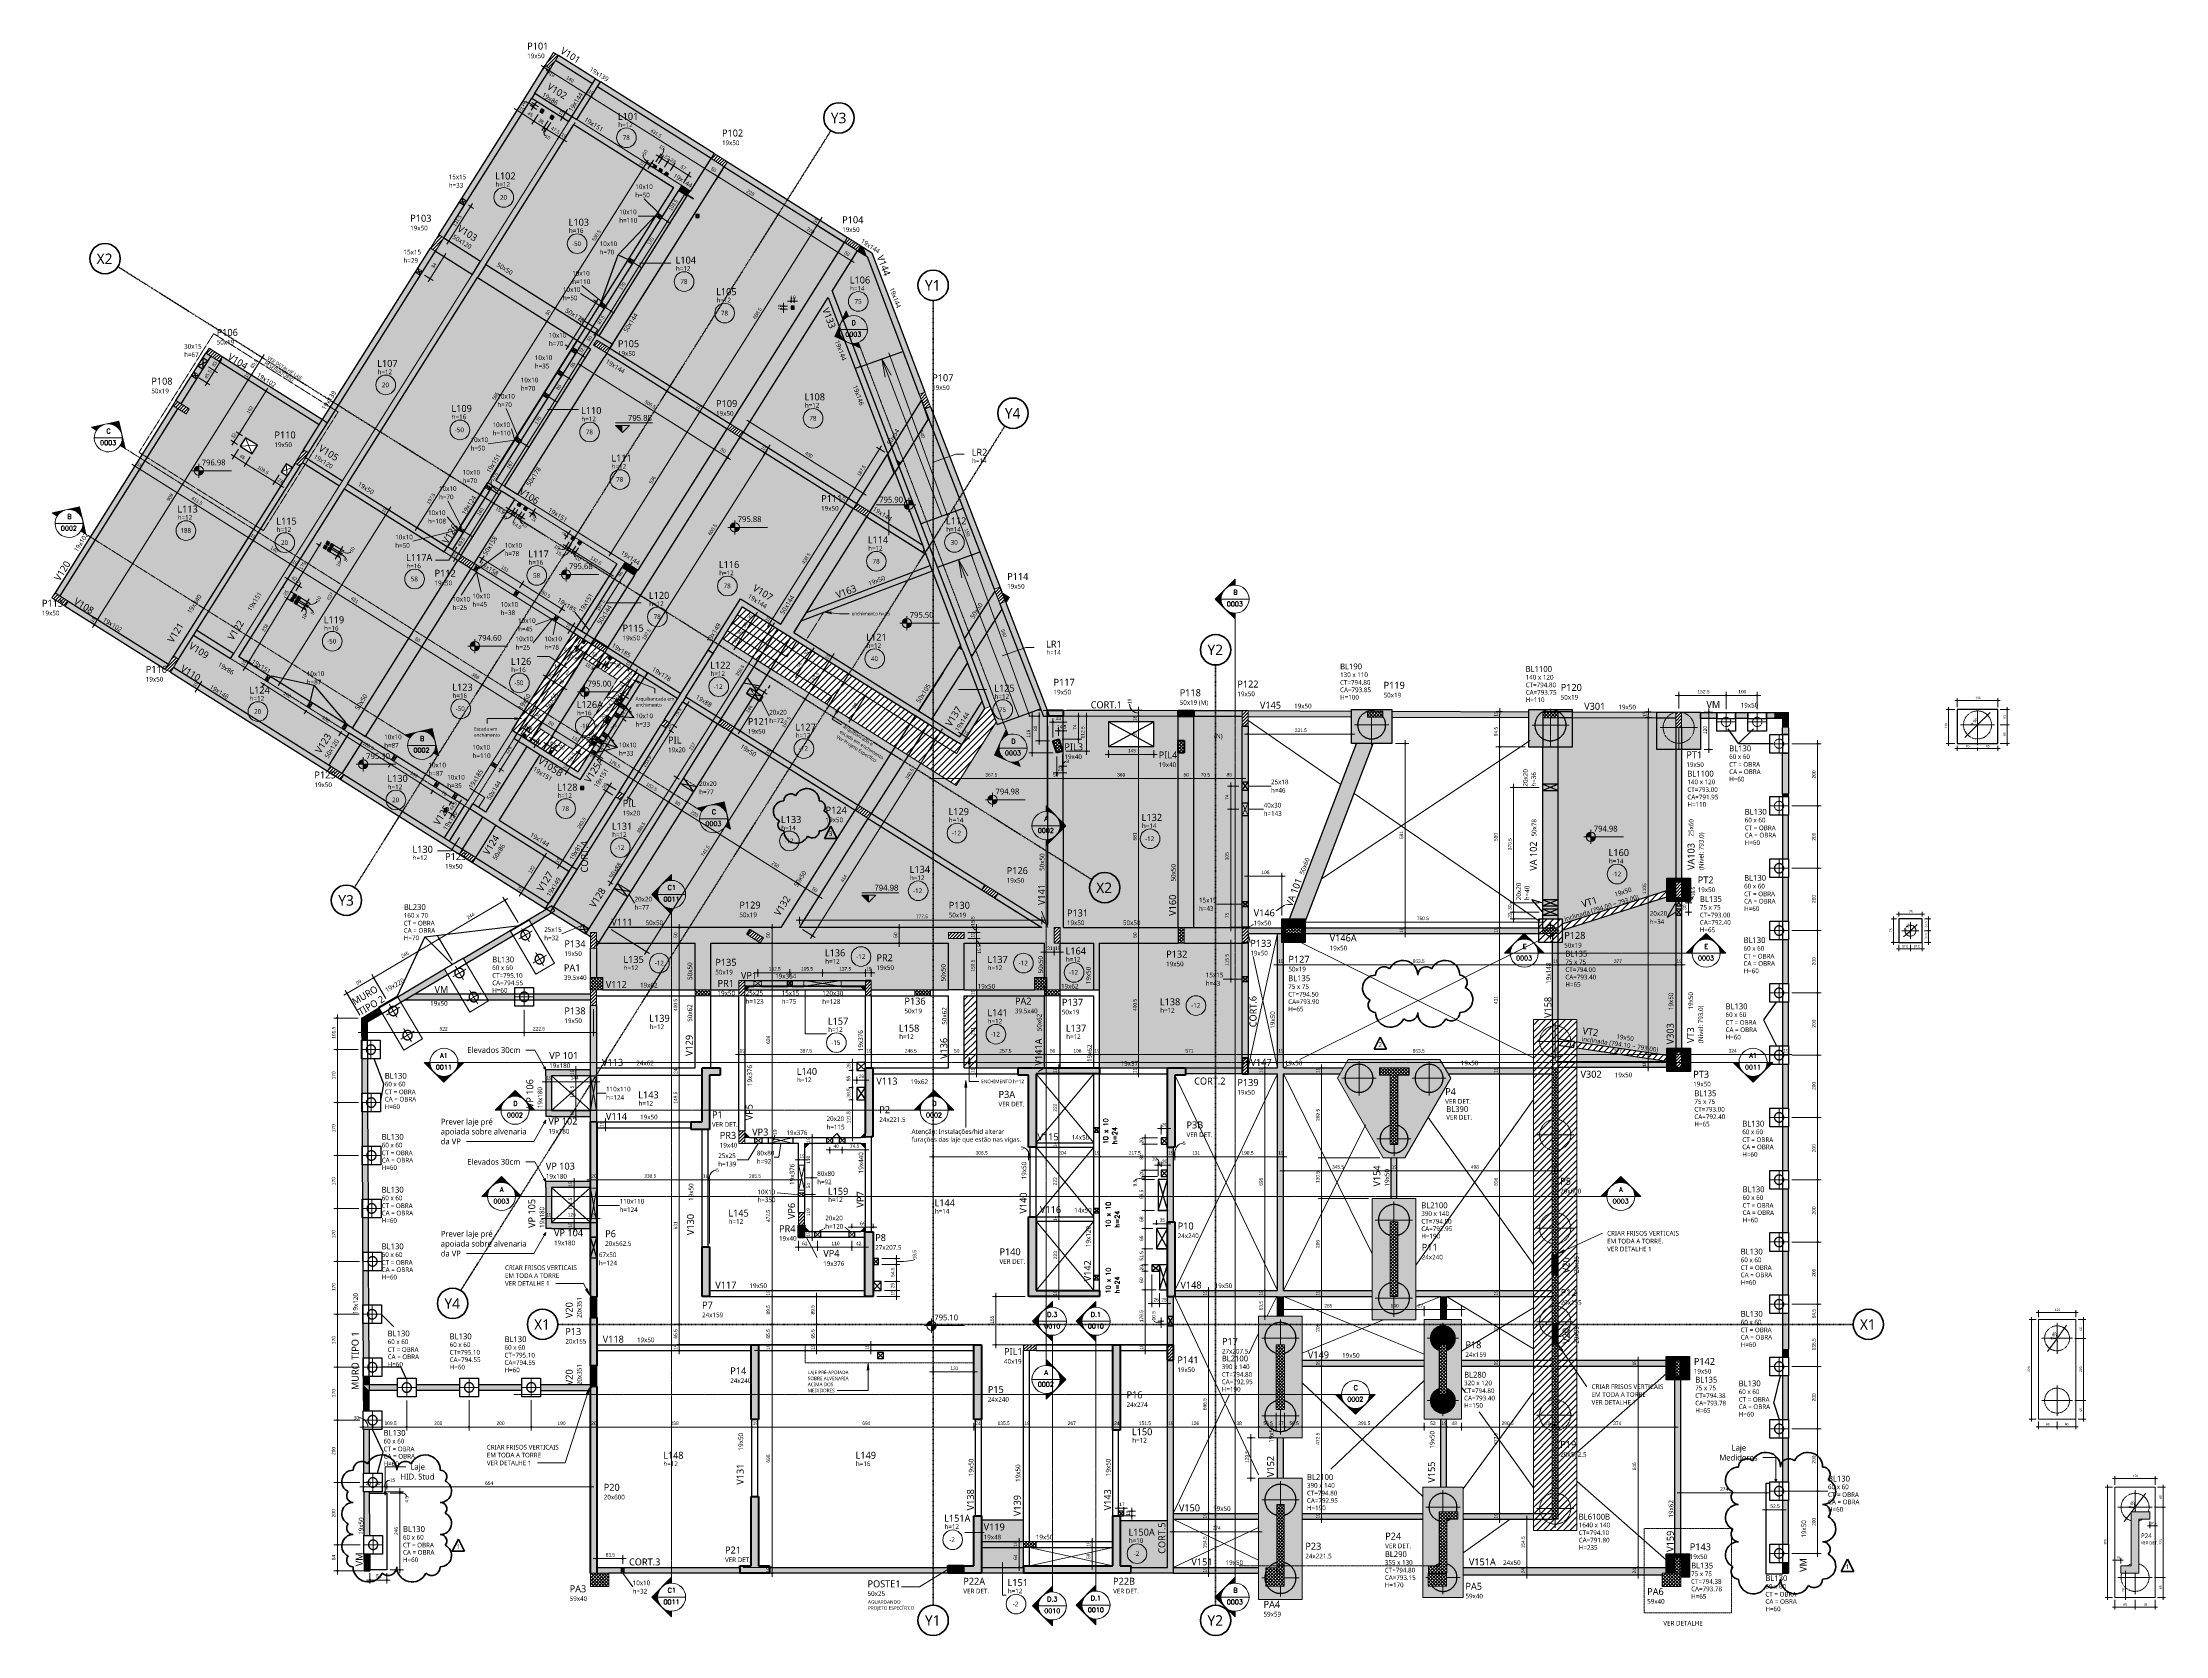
# Model space of a CAD drawing. Extents: x -2131 to 52870, y -3196 to 88043.
# Drawn here: x 40722 to 47538, y -1116 to 4000 of the extents above; entities that cross this region are included whole.
import ezdxf

# ---------------------------------------------------------------- set-up
doc = ezdxf.new("R2010")
doc.units = 0
for name, pattern in [('Centro de 6 mm', [1.32, 0.6, -0.24, 0.24, -0.24]), ('Dash dot', [1.5875, 0.635, -0.47625, 0, -0.47625]), ('Hidden', [0.714375, 0.47625, -0.238125]), ('Hidden 1_5', [0.22, 0.15, -0.07]), ('Overhead', [0.396875, 0.238125, -0.15875]), ('Traço', [0.635, 0.3175, -0.3175])]:
    doc.linetypes.add(name, pattern=pattern)
for name, color, linetype, lineweight in [('A-ANNO-DIMS', 7, 'Continuous', 9), ('A-ANNO-DIMS-50', 7, 'Continuous', 9), ('A-ANNO-DIMS-75', 7, 'Continuous', 9), ('A-DETL-GENF', 7, 'Continuous', 18), ('A-DETL-MEDM', 7, 'Continuous', 50), ('A-DETL-THIN', 7, 'Continuous', 25), ('A-FLOR', 7, 'Continuous', 25), ('A-FLOR-IDEN', 7, 'Continuous', 9), ('A-FLOR-OVHD', 7, 'Overhead', 18), ('A-GENM', 7, 'Continuous', 25), ('A-GENM-HDLN', 7, 'Traço', 18), ('A-GENM-IDEN', 7, 'Continuous', 9), ('G-ANNO-DIMS', 7, 'Continuous', 9), ('G-ANNO-SYMB', 7, 'Continuous', 9), ('G-ANNO-TEXT', 7, 'Continuous', 9), ('S-BEAM', 7, 'Continuous', 25), ('S-BEAM-HDLN', 7, 'Traço', 25), ('S-BEAM-IDEN', 7, 'Continuous', 9), ('S-COLS', 7, 'Continuous', 25), ('S-COLS-IDEN', 7, 'Continuous', 9), ('S-FNDN', 7, 'Continuous', 25), ('S-FNDN-HDLN', 7, 'Traço', 18), ('S-FNDN-IDEN', 7, 'Continuous', 9), ('S-GRID', 7, 'Continuous', 9), ('S-GRID-IDEN', 7, 'Continuous', 9)]:
    doc.layers.add(name, color=color, linetype=linetype, lineweight=lineweight)
doc.layers.add('A-DETL', color=7, linetype='Continuous', lineweight=18, true_color=0x00a600)
doc.layers.add('G-ANNO-REVC', color=1, linetype='Continuous', lineweight=35, true_color=0xff0000)
doc.styles.add('Fira Sans', font='', dxfattribs={"width": 0.9, "height": 7.5})
doc.styles.add('Fira Sans_3', font='', dxfattribs={"width": 0.9, "height": 11.25})
doc.styles.add('Fira Sans_5', font='', dxfattribs={"height": 18.75})
doc.styles.add('Gadugi', font='gadugi.ttf', dxfattribs={"height": 15})
doc.styles.add('Gadugi_3', font='gadugi.ttf', dxfattribs={"height": 10})
doc.styles.add('Gadugi_4', font='gadugi.ttf', dxfattribs={"height": 11.25})
doc.styles.add('Gadugi_6', font='gadugi.ttf', dxfattribs={"height": 22.5})
doc.styles.add('Gadugi_7', font='gadugi.ttf', dxfattribs={"height": 0.2})
doc.styles.add('Gadugi_8', font='gadugi.ttf', dxfattribs={"height": 18.75})
doc.styles.add('Gadugi_9', font='gadugi.ttf', dxfattribs={"height": 33.75})
doc.styles.add('RomanD', font='romand__.ttf', dxfattribs={"height": 15})
doc.styles.get('Fira Sans').set_extended_font_data('Fira Sans')
doc.styles.get('Fira Sans_3').set_extended_font_data('Fira Sans')
doc.styles.get('Fira Sans_5').set_extended_font_data('Fira Sans')
doc.dimstyles.new('PED_1_5mm_ESQ_1', dxfattribs={"dimscale": 30.48, "dimtxt": 10.229846, "dimasz": 0.328084, "dimexe": 0.246063, "dimexo": 0.246063, "dimgap": 0.049213, "dimtad": 1, "dimdec": 1, "dimrnd": 0.5, "dimdsep": 46, "dimtxsty": 'Fira Sans', "dimblk1": 'DOTSMALL', "dimblk2": 'DOTSMALL', "dimsah": 1, "dimcen": 0.09, "dimdle": 0.246063, "dimazin": 0, "dimtfac": 1, "dimtdec": 4, "dimtix": 1, "dimtmove": 0, "dimatfit": 3, "dimfxl": 1, "dimtvp": 1, "dimtolj": 1, "dimtzin": 0, "dimarcsym": 2})
doc.dimstyles.new('PED_1_5mm_ESQ_2', dxfattribs={"dimscale": 30.48, "dimtxt": 10.229846, "dimasz": 0.328084, "dimexe": 0.246063, "dimexo": 0.246063, "dimgap": 0.049213, "dimtad": 1, "dimdec": 1, "dimrnd": 0.5, "dimdsep": 46, "dimtxsty": 'Fira Sans', "dimblk1": 'DOTSMALL', "dimblk2": 'DOTSMALL', "dimsah": 1, "dimcen": 0.09, "dimdle": 0.246063, "dimazin": 0, "dimtfac": 1, "dimtdec": 4, "dimtix": 1, "dimtmove": 2, "dimatfit": 3, "dimfxl": 1, "dimtvp": 1, "dimtolj": 1, "dimtzin": 0, "dimarcsym": 2})
doc.dimstyles.new('PED_1_5mm_ESQ_3', dxfattribs={"dimscale": 30.48, "dimtxt": 15.344768, "dimasz": 0.492126, "dimexe": 0.369094, "dimexo": 0.369094, "dimgap": 0.073819, "dimtad": 1, "dimdec": 1, "dimrnd": 0.5, "dimdsep": 46, "dimtxsty": 'Fira Sans_3', "dimblk1": 'DOTSMALL', "dimblk2": 'DOTSMALL', "dimsah": 1, "dimcen": 0.09, "dimdle": 0.369094, "dimazin": 0, "dimtfac": 1, "dimtdec": 4, "dimtix": 1, "dimtmove": 0, "dimatfit": 3, "dimfxl": 1, "dimtvp": 1, "dimtolj": 1, "dimtzin": 0, "dimarcsym": 2})
doc.dimstyles.new('PED_1_5mm_ESQ_5', dxfattribs={"dimscale": 30.48, "dimtxt": 15.344768, "dimasz": 0.492126, "dimexe": 0.369094, "dimexo": 0.369094, "dimgap": 0.073819, "dimtad": 1, "dimdec": 1, "dimrnd": 0.5, "dimdsep": 46, "dimtxsty": 'Fira Sans_3', "dimblk1": 'DOTSMALL', "dimblk2": 'DOTSMALL', "dimsah": 1, "dimcen": 0.09, "dimdle": 0.369094, "dimazin": 0, "dimtfac": 1, "dimtdec": 4, "dimtix": 1, "dimtmove": 1, "dimatfit": 3, "dimfxl": 1, "dimtvp": 1, "dimtolj": 1, "dimtzin": 0, "dimarcsym": 2})
doc.dimstyles.new('PED_1_5mm_ESQ_6', dxfattribs={"dimscale": 30.48, "dimtxt": 15.344768, "dimasz": 0.492126, "dimexe": 0.369094, "dimexo": 0.369094, "dimgap": 0.073819, "dimtad": 1, "dimdec": 1, "dimrnd": 0.5, "dimdsep": 46, "dimtxsty": 'Fira Sans_3', "dimblk1": 'DOTSMALL', "dimblk2": 'DOTSMALL', "dimsah": 1, "dimcen": 0.09, "dimdle": 0.369094, "dimazin": 0, "dimtfac": 1, "dimtdec": 4, "dimtix": 1, "dimtmove": 2, "dimatfit": 3, "dimfxl": 1, "dimtvp": 1, "dimtolj": 1, "dimtzin": 0, "dimarcsym": 2})
doc.dimstyles.new('PED_1_5mm_ESQ_7', dxfattribs={"dimscale": 30.48, "dimtxt": 15.344768, "dimasz": 0.492126, "dimexe": 0.369094, "dimexo": 0.369094, "dimgap": 0.073819, "dimtad": 1, "dimdec": 1, "dimrnd": 0.5, "dimdsep": 46, "dimtxsty": 'Fira Sans_3', "dimblk1": 'DOTSMALL', "dimblk2": 'DOTSMALL', "dimsah": 1, "dimcen": 0.09, "dimdle": 0.369094, "dimazin": 0, "dimtfac": 1, "dimtdec": 4, "dimtix": 1, "dimtmove": 0, "dimatfit": 3, "dimfxl": 1, "dimtvp": 1, "dimtolj": 1, "dimtzin": 0, "dimarcsym": 2})
doc.dimstyles.new('PED_Diâmetro_-_2_5_mm_GADUGI', dxfattribs={"dimscale": 30.48, "dimtxt": 10.371623, "dimasz": 0.328084, "dimexe": 0.393701, "dimexo": 0, "dimgap": 0.246063, "dimtad": 1, "dimjust": 3, "dimrnd": 0.01, "dimdsep": 46, "dimtxsty": 'Gadugi_3', "dimblk1": 'DOTSMALL', "dimblk2": 'DOTSMALL', "dimsah": 1, "dimcen": 0.09, "dimdle": 0.393701, "dimazin": 0, "dimtfac": 1, "dimtdec": 4, "dimtix": 1, "dimtmove": 0, "dimatfit": 2, "dimfxl": 1, "dimtvp": 1, "dimtolj": 1, "dimtzin": 0, "dimarcsym": 2})
pattern_1 = [(45, (44240.043, 0), (-5.303301, 5.303301), [])]
pattern_2 = [(45, (44240.043, 0), (-10.6066, 10.6066), [])]
pattern_3 = [(45, (44240.043, 0), (-5.3033, 5.3033), []), (135, (44240.043, 0), (-5.3033, -5.3033), [])]

msp = doc.modelspace()

# ---------------------------------------------------------------- texts
at = {"layer": 'A-FLOR-IDEN', "attachment_point": 1}
for s, insert, char_height, width, style in [('L101', (42569.045, 3773.661), 22.5, 81.17086, 'Gadugi_6'), ('h=12', (42570.217, 3742.948), 15, 59.5253, 'Gadugi'), ('78', (42584.379, 3701.082), 15, 27.65822, 'Gadugi'), ('h=12', (42176.297, 3551.44), 15, 59.5253, 'Gadugi'), ('L102', (42175.125, 3582.154), 22.5, 81.17086, 'Gadugi_6'), ('20', (42190.459, 3509.575), 15, 27.65822, 'Gadugi'), ('L103', (42410.906, 3433.759), 22.5, 81.17086, 'Gadugi_6'), ('h=16', (42412.078, 3403.045), 15, 59.5253, 'Gadugi'), ('-50', (42422.002, 3361.18), 15, 37.87973, 'Gadugi'), ('h=12', (42755.466, 3281.334), 15, 59.5253, 'Gadugi'), ('L104', (42754.294, 3312.047), 22.5, 81.17086, 'Gadugi_6'), ('78', (42769.628, 3239.469), 15, 27.65822, 'Gadugi'), ('L105', (42884.539, 3210.69), 22.5, 81.17086, 'Gadugi_6'), ('h=14', (43314.563, 3217.428), 15, 59.5253, 'Gadugi'), ('L106', (43313.391, 3248.141), 22.5, 81.17086, 'Gadugi_6'), ('h=12', (42885.71, 3179.976), 15, 59.5253, 'Gadugi'), ('78', (42899.872, 3138.111), 15, 27.65822, 'Gadugi'), ('75', (43328.725, 3175.563), 15, 27.65822, 'Gadugi'), ('h=12', (41797.442, 2949.484), 15, 59.5253, 'Gadugi'), ('L107', (41796.27, 2980.198), 22.5, 81.17086, 'Gadugi_6'), ('20', (41811.603, 2907.619), 15, 27.65822, 'Gadugi'), ('L108', (43168.321, 2872.967), 22.5, 81.17086, 'Gadugi_6'), ('h=16', (42035.7, 2805.026), 15, 59.5253, 'Gadugi'), ('L109', (42034.528, 2835.739), 22.5, 81.17086, 'Gadugi_6'), ('h=12', (42451.851, 2798.366), 15, 59.5253, 'Gadugi'), ('L110', (42450.68, 2829.079), 22.5, 81.17086, 'Gadugi_6'), ('h=12', (43169.493, 2842.253), 15, 59.5253, 'Gadugi'), ('78', (43183.655, 2800.388), 15, 27.65822, 'Gadugi'), ('-50', (42045.624, 2763.161), 15, 37.87973, 'Gadugi'), ('78', (42466.013, 2756.501), 15, 27.65822, 'Gadugi'), ('L111', (42548.18, 2676.523), 22.5, 81.17086, 'Gadugi_6'), ('h=14', (43706.005, 2664.178), 15, 59.5253, 'Gadugi'), ('LR2', (43704.833, 2694.891), 22.5, 61.93036, 'Gadugi_6'), ('h=12', (42549.351, 2645.81), 15, 59.5253, 'Gadugi'), ('78', (42563.513, 2603.945), 15, 27.65822, 'Gadugi'), ('h=12', (41156.003, 2482.016), 15, 59.5253, 'Gadugi'), ('L113', (41154.831, 2512.73), 22.5, 81.17086, 'Gadugi_6'), ('L115', (41472.393, 2473.814), 22.5, 81.17086, 'Gadugi_6'), ('L112', (43622.278, 2474.633), 22.5, 81.17086, 'Gadugi_6'), ('188', (41164.465, 2440.151), 15, 41.48733, 'Gadugi'), ('h=12', (41473.565, 2443.1), 15, 59.5253, 'Gadugi'), ('20', (41487.727, 2401.235), 15, 27.65822, 'Gadugi'), ('L114', (43371.431, 2413.914), 22.5, 81.17086, 'Gadugi_6'), ('h=14', (43623.45, 2443.919), 15, 59.5253, 'Gadugi'), ('30', (43637.611, 2402.054), 15, 27.65822, 'Gadugi'), ('h=16', (41890.087, 2326.351), 15, 59.5253, 'Gadugi'), ('L117A', (41888.915, 2357.064), 22.5, 105.82275, 'Gadugi_6'), ('h=16', (42282.558, 2337.82), 15, 59.5253, 'Gadugi'), ('L117', (42281.386, 2368.533), 22.5, 81.17086, 'Gadugi_6'), ('L116', (42893.226, 2334.553), 22.5, 81.17086, 'Gadugi_6'), ('h=12', (43372.603, 2383.2), 15, 59.5253, 'Gadugi'), ('78', (43386.765, 2341.335), 15, 27.65822, 'Gadugi'), ('58', (41904.249, 2284.485), 15, 27.65822, 'Gadugi'), ('58', (42296.72, 2295.955), 15, 27.65822, 'Gadugi'), ('h=12', (42894.398, 2303.84), 15, 59.5253, 'Gadugi'), ('78', (42908.56, 2261.975), 15, 27.65822, 'Gadugi'), ('h=12', (42669.661, 2204.743), 15, 59.5253, 'Gadugi'), ('L120', (42668.49, 2235.457), 22.5, 81.17086, 'Gadugi_6'), ('h=16', (41625.794, 2126.373), 15, 59.5253, 'Gadugi'), ('L119', (41624.622, 2157.086), 22.5, 81.17086, 'Gadugi_6'), ('78', (42683.823, 2162.878), 15, 27.65822, 'Gadugi'), ('-50', (41635.718, 2084.508), 15, 37.87973, 'Gadugi'), ('h=12', (43367.589, 2070.518), 15, 59.5253, 'Gadugi'), ('L121', (43366.417, 2101.231), 22.5, 81.17086, 'Gadugi_6'), ('h=14', (43944.774, 2048.593), 15, 59.5253, 'Gadugi'), ('LR1', (43943.603, 2079.306), 22.5, 61.93036, 'Gadugi_6'), ('h=16', (42226.8, 1992.842), 15, 59.5253, 'Gadugi'), ('L126', (42225.629, 2023.556), 22.5, 81.17086, 'Gadugi_6'), ('h=12', (42866.483, 1980.651), 15, 59.5253, 'Gadugi'), ('L122', (42865.311, 2011.365), 22.5, 81.17086, 'Gadugi_6'), ('40', (43381.75, 2028.653), 15, 27.65822, 'Gadugi'), ('L124', (41386.019, 1931.522), 22.5, 81.17086, 'Gadugi_6'), ('h=16', (42038.406, 1909.786), 15, 59.5253, 'Gadugi'), ('L123', (42037.234, 1940.499), 22.5, 81.17086, 'Gadugi_6'), ('-50', (42236.725, 1950.977), 15, 37.87973, 'Gadugi'), ('-12', (42876.407, 1938.786), 15, 37.87973, 'Gadugi'), ('L125', (43777.47, 1937.634), 22.5, 81.17086, 'Gadugi_6'), ('h=12', (41387.191, 1900.808), 15, 59.5253, 'Gadugi'), ('20', (41401.353, 1858.943), 15, 27.65822, 'Gadugi'), ('-50', (42048.33, 1867.921), 15, 37.87973, 'Gadugi'), ('h=16', (42437.948, 1854.358), 15, 59.5253, 'Gadugi'), ('L126A', (42436.776, 1885.071), 22.5, 105.82275, 'Gadugi_6'), ('h=12', (43778.642, 1906.92), 15, 59.5253, 'Gadugi'), ('75', (43792.804, 1865.055), 15, 27.65822, 'Gadugi'), ('-10', (42447.872, 1812.493), 15, 37.87973, 'Gadugi'), ('h=12', (43140.199, 1782.014), 15, 59.5253, 'Gadugi'), ('L127', (43139.028, 1812.728), 22.5, 81.17086, 'Gadugi_6'), ('-12', (43150.124, 1740.149), 15, 37.87973, 'Gadugi'), ('L130', (41828.922, 1647.512), 22.5, 81.17086, 'Gadugi_6'), ('h=12', (41830.094, 1616.798), 15, 59.5253, 'Gadugi'), ('20', (41844.255, 1574.933), 15, 27.65822, 'Gadugi'), ('h=12', (42375.121, 1589.042), 15, 59.5253, 'Gadugi'), ('L128', (42373.95, 1619.755), 22.5, 81.17086, 'Gadugi_6'), ('78', (42389.283, 1547.177), 15, 27.65822, 'Gadugi'), ('L133', (43092.481, 1515.936), 22.5, 81.17086, 'Gadugi_6'), ('h=14', (43631.582, 1510.404), 15, 59.5253, 'Gadugi'), ('L129', (43630.41, 1541.117), 22.5, 81.17086, 'Gadugi_6'), ('L132', (44250.452, 1522.728), 22.5, 81.17086, 'Gadugi_6'), ('h=12', (42550.736, 1463.818), 15, 59.5253, 'Gadugi'), ('L131', (42549.565, 1494.532), 22.5, 81.17086, 'Gadugi_6'), ('h=14', (43093.653, 1485.223), 15, 59.5253, 'Gadugi'), ('-12', (43103.577, 1443.358), 15, 37.87973, 'Gadugi'), ('-12', (43641.507, 1468.538), 15, 37.87973, 'Gadugi'), ('h=14', (44251.624, 1492.015), 15, 59.5253, 'Gadugi'), ('-12', (44261.548, 1450.15), 15, 37.87973, 'Gadugi'), ('h=12', (41910.551, 1389.428), 15, 59.5253, 'Gadugi'), ('L130', (41909.379, 1420.142), 22.5, 81.17086, 'Gadugi_6'), ('-12', (42560.661, 1421.953), 15, 37.87973, 'Gadugi'), ('h=14', (45750.817, 1378.974), 15, 59.5253, 'Gadugi'), ('L160', (45749.645, 1409.687), 22.5, 81.17086, 'Gadugi_6'), ('h=12', (43506.853, 1325.051), 15, 59.5253, 'Gadugi'), ('L134', (43505.681, 1355.764), 22.5, 81.17086, 'Gadugi_6'), ('-12', (45760.741, 1337.109), 15, 37.87973, 'Gadugi'), ('-12', (43516.777, 1283.186), 15, 37.87973, 'Gadugi'), ('L164', (44006.285, 1093.734), 22.5, 81.17086, 'Gadugi_6'), ('h=12', (42587.818, 1035.86), 15, 59.5253, 'Gadugi'), ('L135', (42586.646, 1066.574), 22.5, 81.17086, 'Gadugi_6'), ('-12', (42687.507, 1051.077), 15, 37.87973, 'Gadugi'), ('h=12', (43234.667, 1056.832), 15, 59.5253, 'Gadugi'), ('L136', (43233.495, 1087.546), 22.5, 81.17086, 'Gadugi_6'), ('-12', (43334.356, 1072.05), 15, 37.87973, 'Gadugi'), ('h=12', (43756.311, 1035.836), 15, 59.5253, 'Gadugi'), ('L137', (43755.14, 1066.549), 22.5, 81.17086, 'Gadugi_6'), ('-12', (43856.001, 1051.053), 15, 37.87973, 'Gadugi'), ('h=12', (44007.457, 1063.02), 15, 59.5253, 'Gadugi'), ('-12', (44017.382, 1021.155), 15, 37.87973, 'Gadugi'), ('L141', (43755.14, 895.342), 22.5, 81.17086, 'Gadugi_6'), ('h=12', (44310.1, 899.688), 15, 59.5253, 'Gadugi'), ('L138', (44308.928, 930.401), 22.5, 81.17086, 'Gadugi_6'), ('-12', (44409.789, 914.905), 15, 37.87973, 'Gadugi'), ('h=12', (42670.976, 846.699), 15, 59.5253, 'Gadugi'), ('L139', (42669.804, 877.413), 22.5, 81.17086, 'Gadugi_6'), ('h=12', (43244.326, 837.603), 15, 59.5253, 'Gadugi'), ('L157', (43243.154, 868.316), 22.5, 81.17086, 'Gadugi_6'), ('L158', (43471.244, 845.771), 22.5, 81.17086, 'Gadugi_6'), ('h=12', (43756.311, 864.629), 15, 59.5253, 'Gadugi'), ('-12', (43766.236, 822.764), 15, 37.87973, 'Gadugi'), ('L137', (44007.111, 845.769), 22.5, 81.17086, 'Gadugi_6'), ('-15', (43254.25, 795.738), 15, 37.87973, 'Gadugi'), ('h=12', (43472.416, 815.058), 15, 59.5253, 'Gadugi'), ('h=12', (44008.283, 815.056), 15, 59.5253, 'Gadugi'), ('L140', (43142.983, 706.897), 22.5, 81.17086, 'Gadugi_6'), ('L143', (42634.361, 631.485), 22.5, 81.17086, 'Gadugi_6'), ('h=12', (43144.155, 676.184), 15, 59.5253, 'Gadugi'), ('h=12', (42635.533, 600.771), 15, 59.5253, 'Gadugi'), ('h=12', (43244.326, 291.382), 15, 59.5253, 'Gadugi'), ('L159', (43243.154, 322.095), 22.5, 81.17086, 'Gadugi_6'), ('L144', (43585.552, 284.981), 22.5, 81.17086, 'Gadugi_6'), ('h=12', (42924.822, 221.264), 15, 59.5253, 'Gadugi'), ('L145', (42923.65, 251.978), 22.5, 81.17086, 'Gadugi_6'), ('h=14', (43586.723, 254.268), 15, 59.5253, 'Gadugi'), ('L150', (44219.373, -450.196), 22.5, 81.17086, 'Gadugi_6'), ('L148', (42714.111, -525.766), 22.5, 81.17086, 'Gadugi_6'), ('L149', (43332.116, -525.766), 22.5, 81.17086, 'Gadugi_6'), ('h=12', (44220.545, -480.91), 15, 59.5253, 'Gadugi'), ('h=12', (42715.283, -556.479), 15, 59.5253, 'Gadugi'), ('h=16', (43333.288, -556.479), 15, 59.5253, 'Gadugi'), ('L151A', (43616.533, -727.879), 22.5, 105.82275, 'Gadugi_6'), ('h=12', (43617.705, -758.592), 15, 59.5253, 'Gadugi'), ('-2', (43633.367, -800.457), 15, 24.05062, 'Gadugi'), ('h=10', (44209.482, -803.228), 15, 59.5253, 'Gadugi'), ('L150A', (44208.31, -772.514), 22.5, 105.82275, 'Gadugi_6'), ('-2', (44225.144, -845.093), 15, 24.05062, 'Gadugi'), ('L151', (43819.961, -934.455), 22.5, 81.17086, 'Gadugi_6'), ('h=12', (43821.133, -965.169), 15, 59.5253, 'Gadugi'), ('-2', (43836.795, -1007.034), 15, 24.05062, 'Gadugi')]:
    msp.add_mtext(s, dxfattribs=dict(at, insert=insert, char_height=char_height, width=width, style=style))
at = {"layer": 'A-GENM-IDEN', "char_height": 15, "attachment_point": 1, "style": 'Gadugi'}
for s, insert, width in [('h=33', (42026.053, 3548.707), 59.5253), ('15x15', (42026.053, 3575.494), 67.34175), ('h=50', (42624.914, 3517.203), 59.5253), ('10x10', (42624.914, 3543.99), 67.34175), ('h=110', (42573.309, 3436.065), 73.35441), ('10x10', (42573.309, 3462.852), 67.34175), ('10x10', (42510.733, 3361.001), 67.34175), ('h=29', (41881.023, 3307.348), 59.5253), ('15x15', (41881.023, 3334.134), 67.34175), ('h=70', (42510.733, 3334.215), 59.5253), ('10x10', (42392.682, 3213.738), 67.34175), ('h=110', (42422.39, 3239.013), 73.35441), ('10x10', (42422.39, 3265.8), 67.34175), ('h=50', (42392.682, 3186.952), 59.5253), ('10x10', (42347.629, 3067.249), 67.34175), ('30x15', (41176.621, 3031.529), 67.34175), ('h=67', (41176.621, 3004.742), 59.5253), ('h=70', (42347.629, 3040.462), 59.5253), ('h=35', (42302.389, 2968.119), 59.5253), ('10x10', (42302.389, 2994.905), 67.34175), ('10x10', (42182.101, 2871.227), 67.34175), ('h=70', (42257.315, 2896.502), 59.5253), ('10x10', (42257.315, 2923.289), 67.34175), ('h=70', (42182.101, 2844.44), 59.5253), ('10x10', (42096.199, 2731.21), 67.34175), ('h=110', (42166.819, 2752.715), 73.35441), ('10x10', (42166.819, 2779.502), 67.34175), ('h=50', (42096.199, 2704.423), 59.5253), ('h=70', (42070.76, 2600.089), 59.5253), ('10x10', (42070.76, 2626.875), 67.34175), ('h=70', (41994.918, 2548.027), 59.5253), ('10x10', (41994.918, 2574.814), 67.34175), ('h=108', (41959.498, 2470.121), 73.35441), ('10x10', (41959.498, 2496.908), 67.34175), ('h=50', (41854.372, 2392.268), 59.5253), ('10x10', (41854.372, 2419.055), 67.34175), ('10x10', (42205.568, 2392.452), 67.34175), ('h=78', (42205.568, 2365.665), 59.5253), ('h=25', (42038.432, 2192.656), 59.5253), ('10x10', (42038.432, 2219.443), 67.34175), ('h=45', (42102.604, 2202.873), 59.5253), ('10x10', (42102.604, 2229.66), 67.34175), ('10x10', (42192.703, 2202.703), 67.34175), ('h=38', (42192.703, 2175.916), 59.5253), ('h=45', (42248.803, 2123.854), 59.5253), ('10x10', (42248.803, 2150.641), 67.34175), ('h=25', (42240.733, 2065.251), 59.5253), ('10x10', (42240.733, 2092.038), 67.34175), ('h=78', (42333.279, 2065.251), 59.5253), ('10x10', (42333.279, 2092.038), 67.34175), ('10x10', (41570.344, 1980.167), 67.34175), ('h=87', (41570.344, 1953.38), 59.5253), ('10x10', (42625.735, 1844.71), 67.34175), ('20x20', (43055.113, 1856.701), 67.34175), ('10x10', (41818.875, 1776.989), 67.34175), ('h=33', (42625.735, 1817.923), 59.5253), ('h=72', (43055.113, 1829.914), 59.5253), ('h=87', (41818.875, 1750.202), 59.5253), ('h=110', (42102.604, 1716.976), 73.35441), ('10x10', (42102.604, 1743.763), 67.34175), ('h=33', (42572.473, 1724.87), 59.5253), ('10x10', (42572.473, 1751.657), 67.34175), ('h=87', (41960.927, 1660.1), 59.5253), ('10x10', (41960.927, 1686.887), 67.34175), ('10x10', (42021.337, 1647.474), 67.34175), ('h=35', (42021.337, 1620.687), 59.5253), ('20x20', (42830.053, 1627.389), 67.34175), ('h=77', (42830.053, 1600.602), 59.5253), ('25x18', (44665.888, 1632.706), 67.34175), ('h=46', (44665.888, 1605.919), 59.5253), ('40x30', (44642.338, 1558.095), 67.34175), ('h=143', (44642.338, 1531.308), 73.35441), ('20x20', (42622.597, 1256.513), 67.34175), ('h=77', (42622.597, 1229.726), 59.5253), ('h=43', (44434.76, 1226.289), 59.5253), ('15x15', (44434.76, 1253.075), 67.34175), ('25x15', (42332.628, 1158.637), 67.34175), ('20x20', (45881.748, 1210.598), 67.34175), ('20x20', (45881.748, 1210.598), 67.34175), ('h=34', (45881.748, 1183.812), 59.5253), ('h=34', (45881.748, 1183.812), 59.5253), ('h=32', (42332.628, 1131.851), 59.5253), ('25x25', (42979.143, 954.958), 67.34175), ('15x15', (43095.004, 954.529), 67.34175), ('120x30', (43225.239, 954.267), 81.17086), ('h=43', (44456.502, 986.024), 59.5253), ('15x15', (44456.502, 1012.81), 67.34175), ('h=123', (42979.143, 928.171), 73.35441), ('h=75', (43095.004, 927.742), 59.5253), ('h=128', (43225.239, 927.481), 73.35441), ('h=124', (42531.177, 619.766), 73.35441), ('110x110', (42531.177, 646.552), 94.99997), ('20x20', (43239.058, 551.425), 67.34175), ('h=115', (43239.058, 524.639), 73.35441), ('25x25', (42891.293, 432.613), 67.34175), ('80x80', (43015.123, 441.077), 67.34175), ('h=92', (43015.123, 414.29), 59.5253), ('h=139', (42891.293, 405.827), 73.35441), ('80x80', (43208.896, 375.135), 67.34175), ('h=92', (43208.896, 348.348), 59.5253), ('110x110', (42574.759, 286.088), 94.99997), ('h=124', (42574.759, 259.301), 73.35441), ('20x20', (43234.851, 232.469), 67.34175), ('h=120', (43234.851, 205.682), 73.35441), ('67x50', (42508.173, 114.402), 67.34175), ('h=124', (42508.173, 87.615), 73.35441), ('10x10', (42616.693, -939.052), 67.34175), ('h=32', (42616.693, -965.839), 59.5253)]:
    msp.add_mtext(s, dxfattribs=dict(at, insert=insert, width=width))
at = {"layer": 'A-GENM-IDEN', "char_height": 15, "attachment_point": 1, "rotation": 90, "style": 'Gadugi'}
for s, insert, width in [('20x20', (45475.024, 1610.253), 67.34175), ('h=36', (45501.81, 1610.253), 59.5253), ('20x20', (45453.636, 1245.404), 67.34175), ('h=40', (45480.423, 1245.404), 59.5253)]:
    msp.add_mtext(s, dxfattribs=dict(at, insert=insert, width=width))
at = {"layer": 'G-ANNO-DIMS', "char_height": 18.75, "attachment_point": 1}
for s, insert, width, line_spacing_factor, style in [('795.88', (42601.565, 2803.592), 92.06399, 1.049215, 'Fira Sans_5'), ('796.98', (41233.05, 2660.376), 91.9378, 1.02016, 'Gadugi_8'), ('795.90', (43408.115, 2540.82), 91.9378, 1.02016, 'Gadugi_8'), ('795.88', (42953.778, 2478.428), 91.9378, 1.02016, 'Gadugi_8'), ('795.68', (42411.92, 2327.366), 91.9378, 1.02016, 'Gadugi_8'), ('795.50', (43505.914, 2171.158), 91.9378, 1.02016, 'Gadugi_8'), ('794.60', (42119.572, 2097.24), 91.9378, 1.02016, 'Gadugi_8'), ('795.00', (42471.714, 1950.325), 91.9378, 1.02016, 'Gadugi_8'), ('795.30', (41760.991, 1717.469), 91.9378, 1.02016, 'Gadugi_8'), ('794.98', (43781.316, 1603.935), 91.9378, 1.02016, 'Gadugi_8'), ('794.98', (45702.186, 1484.636), 91.9378, 1.02016, 'Gadugi_8'), ('794.98', (43392.893, 1294.916), 92.37087, 1.049215, 'Fira Sans_5'), ('795.10', (43584.979, -84.962), 91.9378, 1.02016, 'Gadugi_8')]:
    msp.add_mtext(s, dxfattribs=dict(at, insert=insert, width=width, line_spacing_factor=line_spacing_factor, style=style))
at = {"layer": 'G-ANNO-SYMB', "char_height": 15, "attachment_point": 1, "style": 'RomanD'}
for s, insert, width in [('0003', (43298.945, 3069.955), 67.34175), ('D', (43319.308, 3107.372), 18.03797), ('C', (40927.276, 2759.403), 18.03797), ('0003', (40906.913, 2721.986), 67.34175), ('B', (40801.708, 2484.486), 16.83544), ('0002', (40780.858, 2447.069), 67.34175), ('0003', (44524.157, 2204.295), 67.34175), ('B', (44545.007, 2241.713), 16.83544), ('0002', (41912.992, 1734.532), 67.34175), ('B', (41933.842, 1771.949), 16.83544), ('0003', (43811.671, 1725.967), 67.34175), ('D', (43832.033, 1763.384), 18.03797), ('C', (42870.494, 1536.39), 18.03797), ('A', (43938.239, 1514.179), 16.83544), ('0003', (42850.132, 1498.972), 67.34175), ('0002', (43917.389, 1476.761), 67.34175), ('0011', (42715.513, 1256.133), 67.34175), ('C1', (42728.938, 1293.55), 34.87341), ('E', (45473.862, 1104.662), 16.23417), ('E', (46057.64, 1104.662), 16.23417), ('0003', (45452.75, 1067.245), 67.34175), ('0003', (46036.527, 1067.245), 67.34175), ('A1', (41998.471, 754.234), 33.67087), ('A1', (46201.227, 754.234), 33.67087), ('0011', (41984.559, 716.817), 67.34175), ('0011', (46187.315, 716.817), 67.34175), ('0002', (42212.808, 562.883), 67.34175), ('D', (42233.171, 600.3), 18.03797), ('0002', (43558.16, 562.883), 67.34175), ('D', (43578.522, 600.3), 18.03797), ('0003', (42169.511, 286.383), 67.34175), ('A', (42190.361, 323.8), 16.83544), ('0003', (45762.799, 286.383), 67.34175), ('A', (45783.649, 323.8), 16.83544), ('0010', (43937.822, -114.679), 67.34175), ('D.3', (43947.272, -77.262), 44.49366), ('0010', (44077.822, -114.679), 67.34175), ('D.1', (44087.272, -77.262), 44.49366), ('A', (43938.239, -263.871), 16.83544), ('0002', (43917.389, -301.288), 67.34175), ('C', (44931.09, -312.309), 18.03797), ('0002', (44910.728, -349.727), 67.34175), ('0011', (42715.513, -1000.399), 67.34175), ('C1', (42728.938, -962.982), 34.87341), ('D.3', (43947.272, -991.324), 44.49366), ('D.1', (44087.272, -988.351), 44.49366), ('0003', (44524.157, -1000.399), 67.34175), ('B', (44545.007, -962.982), 16.83544), ('0010', (43937.822, -1028.741), 67.34175), ('0010', (44077.822, -1025.769), 67.34175)]:
    msp.add_mtext(s, dxfattribs=dict(at, insert=insert, width=width))
at = {"layer": 'G-ANNO-TEXT', "color": 1, "true_color": 0xff0000, "char_height": 11.25, "attachment_point": 1, "rotation": 327.8147116, "style": 'Gadugi_4'}
for s, insert, width in [('RESERVATÓRIO', (41438.731, 2976.374), 132.8797), ('VER DETALHE LAJE ', (41449.037, 2992.749), 162.94298)]:
    msp.add_mtext(s, dxfattribs=dict(at, insert=insert, width=width))
at = {"layer": 'G-ANNO-TEXT', "attachment_point": 1}
for s, insert, char_height, width, style in [('enchimento h=35', (43319.398, 2171.108), 11.25, 151.51894, 'Gadugi_4'), ('1', (42363.064, 2002.722), 15, 13.82911, 'Gadugi'), ('2', (42400.861, 1983.312), 15, 13.82911, 'Gadugi'), ('Arquibancada em', (42625.861, 1897.887), 11.25, 150.31641, 'Gadugi_4'), ('enchimento', (42625.861, 1878.539), 11.25, 101.61389, 'Gadugi_4'), ('(M)', (44433.873, 1887.519), 15, 39.08227, 'Gadugi'), ('enchimento', (42106.953, 1781.51), 11.25, 101.61389, 'Gadugi_4'), ('Escada em', (42106.953, 1800.858), 11.25, 90.18984, 'Gadugi_4'), ('(N)', (44483.444, 1779.757), 15, 34.87341, 'Gadugi'), ('Elevados 30cm', (42085.957, 773.715), 18.75, 208.63917, 'Gadugi_8'), ('ENCHIMENTO h=12', (43735.342, 669.157), 11.25, 171.3607, 'Gadugi_4'), ('apoiada sobre alvenaria ', (42000.574, 511.965), 18.75, 342.72141, 'Gadugi_8'), ('da VP', (42000.574, 480.215), 18.75, 81.77212, 'Gadugi_8'), ('Prever laje pré ', (42000.574, 543.715), 18.75, 210.44297, 'Gadugi_8'), ('Atenção: Instalações/hid alterar', (43511.955, 510.102), 15, 356.55052, 'Gadugi'), ('furações das laje que estão nas vigas.', (43511.955, 484.801), 15, 422.08847, 'Gadugi'), ('Elevados 30cm', (42085.758, 414.793), 18.75, 208.63917, 'Gadugi_8'), ('h=350', (43017.13, 290.776), 15, 73.35441, 'Gadugi'), ('10X10', (43017.13, 316.077), 15, 70.34808, 'Gadugi'), ('apoiada sobre alvenaria ', (42000.574, 151.965), 18.75, 342.72141, 'Gadugi_8'), ('Prever laje pré ', (42000.574, 183.715), 18.75, 210.44297, 'Gadugi_8'), ('da VP', (42000.574, 120.215), 18.75, 81.77212, 'Gadugi_8'), ('LAJE PRÉ-APOIADA ', (43178.831, -265.193), 11.25, 170.15817, 'Gadugi_4'), ('ACIMA DOS ', (43178.831, -303.888), 11.25, 108.82908, 'Gadugi_4'), ('SOBRE ALVENARIA ', (43178.831, -284.541), 11.25, 167.15184, 'Gadugi_4'), ('MEDIDORES', (43178.831, -323.236), 11.25, 104.62022, 'Gadugi_4'), ('Medidores', (46105.405, -534.904), 18.75, 150.31641, 'Gadugi_8'), ('Laje', (46144.597, -503.154), 18.75, 55.9177, 'Gadugi_8'), ('HID. Stud', (41870.92, -596.046), 18.75, 133.48097, 'Gadugi_8'), ('Laje', (41903.166, -564.296), 18.75, 55.9177, 'Gadugi_8'), ('VER DET.', (47458.725, -813.272), 10, 68.54428, 'Gadugi_3'), ('P24', (47458.725, -787.816), 15, 42.48944, 'Gadugi'), ('AGUARDANDO ', (43371.963, -1002.377), 11.25, 136.4873, 'Gadugi_4'), ('PROJETO ESPECÍFICO', (43371.963, -1021.725), 11.25, 182.18348, 'Gadugi_4')]:
    msp.add_mtext(s, dxfattribs=dict(at, insert=insert, char_height=char_height, width=width, style=style))
for s, insert, char_height, width, rotation, style in [('Ver Projeto Específco', (43275.517, 1776.446), 11.25, 181.58222, 327.8982191, 'Gadugi_4'), ('escada em enchimento.', (43285.799, 1792.835), 11.25, 202.02525, 327.8982191, 'Gadugi_4'), ('Arquibancada e', (43296.081, 1809.225), 11.25, 133.48097, 327.8982191, 'Gadugi_4'), ('25x60', (46007.083, 1449.89), 15, 67.34175, 90, 'Gadugi'), ('(Nível: 793.0)', (46039.558, 1342.35), 15, 146.10755, 90, 'Gadugi'), ('VA103', (46003.132, 1342.35), 22.5, 111.83541, 90, 'Gadugi_6'), ('inclinada (794.00 ~ 793.00)', (45605.796, 1191.587), 15, 304.24041, 16.9096547, 'Gadugi'), ('19x50', (46005.539, 894.231), 15, 67.34175, 90, 'Gadugi'), ('(Nível: 793.0)', (46038.014, 786.691), 15, 146.10755, 90, 'Gadugi'), ('VT3', (46001.588, 786.691), 22.5, 65.53795, 90, 'Gadugi_6'), ('inclinada (794.10 ~ 793.00)', (45664.622, 808.165), 15, 304.24041, 351.64, 'Gadugi'), ('10 x 10', (44127.718, 462.011), 15, 118.44933, 90, 'RomanD'), ('h=24', (44156.492, 462.011), 15, 71.55061, 90, 'RomanD'), ('10 x 10', (44136.046, 193.919), 15, 118.44933, 90, 'RomanD'), ('h=24', (44164.82, 193.919), 15, 71.55061, 90, 'RomanD'), ('10 x 10', (44136.046, -17.204), 15, 118.44933, 90, 'RomanD'), ('h=24', (44164.82, -17.204), 15, 71.55061, 90, 'RomanD'), ('19x120', (41718.683, -83.519), 15, 81.17086, 88.8628731, 'Gadugi'), ('MURO TIPO 1', (41714.186, -327.347), 22.5, 236.29739, 90, 'Gadugi_6'), ('19x50', (41736.229, -792.169), 15, 67.34175, 88.8628731, 'Gadugi'), ('VM', (41727.732, -893.147), 22.5, 58.32277, 90, 'Gadugi_6')]:
    msp.add_mtext(s, dxfattribs=dict(at, insert=insert, char_height=char_height, width=width, rotation=rotation, style=style))
at = {"layer": 'G-ANNO-TEXT', "color": 1, "true_color": 0xff0000, "char_height": 15, "attachment_point": 1, "style": 'Gadugi'}
for s, insert, width in [('3', (43246.328, 1466.237), 13.82911), ('2', (45010.795, 788.921), 13.82911), ('CRIAR FRISOS VERTICAIS', (45744.958, 183.532), 286.20244), ('EM TODA A TORRE.', (45744.958, 158.231), 226.07587), ('CRIAR FRISOS VERTICAIS', (42206.705, 72.853), 286.20244), ('VER DETALHE 1', (45744.958, 132.93), 179.17716), ('VER DETALHE 1', (42206.705, 22.251), 179.17716), ('EM TODA A TORRE', (42206.705, 47.552), 220.66448), ('CRIAR FRISOS VERTICAIS', (45695.046, -309.091), 286.20244), ('EM TODA A TORRE', (45695.046, -334.391), 220.66448), ('VER DETALHE 1', (45695.046, -359.692), 179.17716), ('CRIAR FRISOS VERTICAIS', (42148.315, -503.402), 286.20244), ('EM TODA A TORRE', (42148.315, -528.703), 220.66448), ('VER DETALHE 1', (42148.315, -554.004), 179.17716), ('1', (42051.156, -822.735), 13.82911), ('1', (46510.685, -887.529), 13.82911), ('VER DETALHE ', (45925.433, -1068.548), 165.34805)]:
    msp.add_mtext(s, dxfattribs=dict(at, insert=insert, width=width))
at = {"layer": 'S-BEAM-IDEN', "attachment_point": 1}
for s, insert, char_height, width, rotation, style in [('V101', (42394.29, 3985.82), 22.5, 87.18352, 327.8147116, 'Gadugi_6'), ('19x139', (42484.197, 3922.26), 15, 81.17086, 327.8147116, 'Gadugi'), ('19x86', (42332.113, 3840.39), 15, 67.34175, 327.8146956, 'Gadugi'), ('V102', (42351.465, 3871.138), 22.5, 87.18352, 327.8146956, 'Gadugi_6'), ('19x144', (42409.307, 3783.468), 15, 81.17086, 57.8147618, 'Gadugi'), ('19x151', (42467.053, 3760.823), 15, 81.17086, 327.8146958, 'Gadugi'), ('19x144', (42753.144, 3580.765), 15, 81.17086, 327.8146958, 'Gadugi'), ('V103', (42063.495, 3414.801), 22.5, 87.18352, 327.8147618, 'Gadugi_6'), ('50x120', (42044.143, 3384.054), 15, 81.17086, 327.8147618, 'Gadugi'), ('19x144', (43354.981, 3370.351), 15, 81.17086, 327.8147116, 'Gadugi'), ('50x50', (42186.19, 3294.652), 15, 67.34175, 327.8147618, 'Gadugi'), ('V144', (43421.091, 3319.268), 22.5, 87.18352, 290.7776079, 'Gadugi_6'), ('19x144', (43454.574, 3214.377), 15, 81.17086, 290.7776079, 'Gadugi'), ('50x178', (42406.287, 3147.765), 15, 81.17086, 327.814712, 'Gadugi'), ('V133', (43245.614, 3150.226), 22.5, 87.18352, 290.8475348, 'Gadugi_6'), ('50x144', (42585.757, 3074.994), 15, 81.17086, 57.8147115, 'Gadugi'), ('V104', (41326.354, 3003.575), 22.5, 87.18352, 327.8147116, 'Gadugi_6'), ('19x144', (43279.225, 3045.377), 15, 81.17086, 290.8475348, 'Gadugi'), ('19x102', (41416.26, 2940.015), 15, 81.17086, 327.8147116, 'Gadugi'), ('19x144', (42536.033, 2984.166), 15, 81.17086, 327.8138907, 'Gadugi'), ('19x139', (41616.952, 2826.071), 15, 81.17086, 57.8147104, 'Gadugi'), ('19x146', (43336.227, 2900.962), 15, 81.17086, 290.8475345, 'Gadugi'), ('50x54', (43431.116, 2713.61), 15, 67.34175, 57.814712, 'Gadugi'), ('19x120', (41598.693, 2678.578), 15, 81.17086, 327.8147618, 'Gadugi'), ('V105', (41618.045, 2709.326), 22.5, 87.18352, 327.8147618, 'Gadugi_6'), ('19x151', (42145.482, 2623.318), 15, 81.17086, 57.8147116, 'Gadugi'), ('50x178', (42274.083, 2580.849), 15, 81.17086, 57.8147116, 'Gadugi'), ('19x50', (41740.332, 2590.007), 15, 67.34175, 327.8147145, 'Gadugi'), ('19x124', (42066.412, 2489.313), 15, 81.17086, 57.8147146, 'Gadugi'), ('V106', (42261.753, 2570.631), 22.5, 87.18352, 327.8147116, 'Gadugi_6'), ('V126', (42002.852, 2399.406), 22.5, 87.18352, 57.8147146, 'Gadugi_6'), ('19x151', (42351.66, 2507.071), 15, 81.17086, 327.8147116, 'Gadugi'), ('19x144', (43393.602, 2510.296), 15, 81.17086, 327.8155769, 'Gadugi'), ('19x102', (40821.507, 2370.047), 15, 81.17086, 57.8147138, 'Gadugi'), ('19x102', (40821.507, 2370.047), 15, 81.17086, 57.8147138, 'Gadugi'), ('50x158', (42134.145, 2358.501), 15, 81.17086, 57.8154686, 'Gadugi'), ('V120', (40757.947, 2280.141), 22.5, 87.18352, 57.8147138, 'Gadugi_6'), ('V120', (40757.947, 2280.141), 22.5, 87.18352, 57.8147138, 'Gadugi_6'), ('19x158', (42130.628, 2335.12), 15, 81.17086, 327.8147146, 'Gadugi'), ('19x144', (42584.307, 2369.451), 15, 81.17086, 327.814712, 'Gadugi'), ('V107', (43011.867, 2260.709), 22.5, 87.18352, 327.8147118, 'Gadugi_6'), ('V163', (43266.289, 2234.917), 22.5, 87.18352, 20.8480474, 'Gadugi_6'), ('19x50', (43371.138, 2268.53), 15, 67.34175, 20.8480474, 'Gadugi'), ('V108', (40832.046, 2218.181), 22.5, 87.18352, 327.8147116, 'Gadugi_6'), ('19x340', (41185.234, 2171.903), 15, 81.17086, 57.8147116, 'Gadugi'), ('19x151', (41378.286, 2179.79), 15, 81.17086, 57.8147618, 'Gadugi'), ('19x185', (42380.762, 2217.591), 15, 81.17086, 327.8147143, 'Gadugi'), ('19x151', (42442.367, 2175.393), 15, 81.17086, 57.8147143, 'Gadugi'), ('50x144', (42501.623, 2137.666), 15, 81.17086, 57.8147144, 'Gadugi'), ('19x144', (42992.515, 2229.961), 15, 81.17086, 327.8147118, 'Gadugi'), ('50x144', (43088.164, 2168.986), 15, 81.17086, 57.7939374, 'Gadugi'), ('50x50', (43698.644, 2155.364), 15, 67.34175, 57.4005681, 'Gadugi'), ('19x102', (40921.953, 2154.621), 15, 81.17086, 327.8147116, 'Gadugi'), ('V121', (41121.674, 2081.996), 22.5, 87.18352, 57.8147116, 'Gadugi_6'), ('V122', (41314.726, 2089.883), 22.5, 87.18352, 57.8147618, 'Gadugi_6'), ('19x149', (42852.124, 2079.701), 15, 81.17086, 57.8147116, 'Gadugi'), ('V109', (41201.531, 2074.617), 22.5, 87.18352, 327.8147113, 'Gadugi_6'), ('19x185', (42555.298, 2072.108), 15, 81.17086, 327.8147143, 'Gadugi'), ('V110', (41174.814, 2002.437), 22.5, 87.18352, 327.7939374, 'Gadugi_6'), ('19x86', (41291.437, 2011.057), 15, 67.34175, 327.8147113, 'Gadugi'), ('19x151', (41399.467, 2020.503), 15, 81.17086, 327.8147116, 'Gadugi'), ('19x178', (42684.675, 1995.779), 15, 81.17086, 327.4040589, 'Gadugi'), ('19x146', (41264.698, 1938.845), 15, 81.17086, 327.7939374, 'Gadugi'), ('50x56', (42335.177, 1866.787), 15, 67.34175, 57.8147172, 'Gadugi'), ('50x105', (43525.024, 1884.779), 15, 81.17086, 57.4157032, 'Gadugi'), ('50x50', (41723.659, 1861.956), 15, 67.34175, 57.8144807, 'Gadugi'), ('19x50', (42247.654, 1862.991), 15, 67.34175, 57.8147145, 'Gadugi'), ('19x88', (42825.124, 1906.376), 15, 67.34175, 327.8243917, 'Gadugi'), ('V137', (43619.23, 1812.778), 22.5, 87.18352, 57.8147118, 'Gadugi_6'), ('19x144', (43649.978, 1793.426), 15, 81.17086, 57.8147118, 'Gadugi'), ('CORT.1', (44087.021, 1884.165), 22.5, 125.66452, 359.8822995, 'Gadugi_6'), ('V145', (44630.304, 1882.932), 22.5, 87.18352, 359.775804, 'Gadugi_6'), ('19x50', (44740.227, 1876.599), 15, 67.34175, 359.775804, 'Gadugi'), ('V301', (45671.295, 1879.412), 22.5, 87.18352, 359.8316802, 'Gadugi_6'), ('19x50', (45781.223, 1873.186), 15, 67.34175, 359.8316802, 'Gadugi'), ('V123', (41595.495, 1726.505), 22.5, 87.18352, 57.8394141, 'Gadugi_6'), ('50x120', (41626.251, 1707.166), 15, 81.17086, 57.8394141, 'Gadugi'), ('V105B', (42322.369, 1705.854), 22.5, 109.43034, 327.8147115, 'Gadugi_6'), ('19x50', (42968.093, 1747.543), 15, 67.34175, 327.8243916, 'Gadugi'), ('19x185', (42088.399, 1609.953), 15, 81.17086, 57.8147155, 'Gadugi'), ('19x151', (42303.017, 1675.106), 15, 81.17086, 327.8147115, 'Gadugi'), ('V125A', (42460.084, 1632.304), 22.5, 111.83541, 57.8148002, 'Gadugi_6'), ('19x151', (42490.832, 1612.952), 15, 81.17086, 57.8148002, 'Gadugi'), ('50x144', (42146.485, 1573.395), 15, 81.17086, 57.8147115, 'Gadugi'), ('V125', (41975.613, 1495.875), 22.5, 87.18352, 57.8144807, 'Gadugi_6'), ('19x120', (42006.36, 1476.523), 15, 81.17086, 57.8144807, 'Gadugi'), ('50x78', (45502.825, 1449.833), 15, 67.34175, 90, 'Gadugi'), ('V124', (42134.589, 1400.211), 22.5, 87.18352, 57.8147144, 'Gadugi_6'), ('19x144', (42293.382, 1464.345), 15, 81.17086, 327.8147116, 'Gadugi'), ('CORT.4', (42450.274, 1334.468), 22.5, 125.66452, 90, 'Gadugi_6'), ('VA 102', (45496.921, 1339.886), 22.5, 122.65819, 90, 'Gadugi_6'), ('50x86', (42165.337, 1380.859), 15, 67.34175, 57.8147144, 'Gadugi'), ('19x81', (42412.005, 1380.486), 15, 67.34175, 57.8147172, 'Gadugi'), ('50x88', (42539.703, 1321.019), 15, 67.34175, 57.8147116, 'Gadugi'), ('50x50', (43923.442, 1339.582), 15, 67.34175, 90, 'Gadugi'), ('50x60', (44756.628, 1331.515), 15, 67.34175, 69.065904, 'Gadugi'), ('V127', (42307.635, 1282.88), 22.5, 87.18352, 57.7939374, 'Gadugi_6'), ('19x149', (42338.375, 1263.517), 15, 81.17086, 57.7939374, 'Gadugi'), ('50x50', (43132.796, 1294.846), 15, 67.34175, 57.8147108, 'Gadugi'), ('50x50', (44344.688, 1305.328), 15, 67.34175, 90, 'Gadugi'), ('VA 101', (44711.832, 1230.935), 22.5, 122.65819, 69.065904, 'Gadugi_6'), ('V128', (42476.143, 1231.112), 22.5, 87.18352, 57.8147116, 'Gadugi_6'), ('V132', (43069.236, 1204.939), 22.5, 87.18352, 57.8147108, 'Gadugi_6'), ('V141', (43917.64, 1229.627), 22.5, 87.18352, 90, 'Gadugi_6'), ('V160', (44338.775, 1195.382), 22.5, 87.18352, 90, 'Gadugi_6'), ('VT1', (45660.395, 1242.88), 22.5, 65.53795, 17.6622133, 'Gadugi_6'), ('19x50', (45766.95, 1270.614), 15, 67.34175, 17.6622133, 'Gadugi'), ('50x50', (42792.798, 989.438), 15, 67.34175, 90, 'Gadugi'), ('50x50', (43606.063, 984.31), 15, 67.34175, 90, 'Gadugi'), ('50x50', (43918.743, 1010.111), 15, 67.34175, 90, 'Gadugi'), ('19x50', (44071.798, 975.594), 15, 67.34175, 90, 'Gadugi'), ('19x148', (45549.338, 977.148), 15, 81.17086, 90, 'Gadugi'), ('MURO', (41712.76, 927.155), 22.5, 112.43667, 30.6911632, 'Gadugi_6'), ('19x220', (41820.081, 961.75), 15, 81.17086, 30.6911632, 'Gadugi'), ('TIPO 2', (41732.257, 894.306), 22.5, 113.03794, 30.6911632, 'Gadugi_6'), ('50x62', (42792.673, 855.061), 15, 67.34175, 90, 'Gadugi'), ('50x62', (43609.938, 845.561), 15, 67.34175, 90, 'Gadugi'), ('CORT.6', (44596.881, 837.419), 22.5, 125.66452, 90, 'Gadugi_6'), ('19x50', (44663.674, 832.7), 15, 67.34175, 90, 'Gadugi'), ('V158', (45543.435, 867.202), 22.5, 87.18352, 90, 'Gadugi_6'), ('19x50', (45942.185, 892.558), 15, 67.34175, 90, 'Gadugi'), ('19x376', (43340.673, 760.47), 15, 81.17086, 90, 'Gadugi'), ('50x62', (43914.213, 824.56), 15, 67.34175, 90, 'Gadugi'), ('VT2', (45668.105, 837.63), 22.5, 65.53795, 351.6307653, 'Gadugi_6'), ('V303', (45936.282, 782.612), 22.5, 87.18352, 90, 'Gadugi_6'), ('V129', (42786.77, 745.114), 22.5, 87.18352, 90, 'Gadugi_6'), ('V136', (43604.035, 735.614), 22.5, 87.18352, 90, 'Gadugi_6'), ('V141A', (43908.31, 714.613), 22.5, 111.83541, 90, 'Gadugi_6'), ('19x62', (44075.964, 725.942), 15, 67.34175, 90, 'Gadugi'), ('19x50', (45776.021, 815.786), 15, 67.34175, 351.6307653, 'Gadugi'), ('19x376', (42985.07, 648.61), 15, 81.17086, 90, 'Gadugi'), ('VP 106', (42275.046, 577.774), 22.5, 119.65186, 90, 'Gadugi_6'), ('19x180', (42311.377, 577.774), 15, 81.17086, 90, 'Gadugi'), ('VP5', (42979.166, 538.663), 22.5, 66.74048, 90, 'Gadugi_6'), ('19x440', (43341.834, 368.553), 15, 81.17086, 90, 'Gadugi'), ('19x376', (43120.945, 331.361), 15, 81.17086, 90, 'Gadugi'), ('19x50', (43865.209, 349.095), 15, 67.34175, 90, 'Gadugi'), ('V154', (44994.282, 326.114), 22.5, 87.18352, 90, 'Gadugi_6'), ('19x50', (45030.613, 326.114), 15, 67.34175, 90, 'Gadugi'), ('VP 105', (42281.366, 193.017), 22.5, 119.65186, 90, 'Gadugi_6'), ('19x50', (42796.673, 280.061), 15, 67.34175, 90, 'Gadugi'), ('VP7', (43335.931, 258.606), 22.5, 66.74048, 90, 'Gadugi_6'), ('V140', (43859.306, 239.149), 22.5, 87.18352, 90, 'Gadugi_6'), ('19x180', (42317.697, 193.017), 15, 81.17086, 90, 'Gadugi'), ('V130', (42790.77, 170.114), 22.5, 87.18352, 90, 'Gadugi_6'), ('VP6', (43115.042, 221.414), 22.5, 66.74048, 90, 'Gadugi_6'), ('19x120', (44071.493, 131.6), 15, 81.17086, 90, 'Gadugi'), ('V142', (44065.59, 21.653), 22.5, 87.18352, 90, 'Gadugi_6'), ('V20', (45601.93, 47.464), 22.5, 66.13922, 90, 'Gadugi_6'), ('20x351', (45638.26, 47.464), 15, 81.17086, 90, 'Gadugi'), ('V20', (42401.448, -96.296), 22.5, 66.13922, 90, 'Gadugi_6'), ('20x351', (42437.779, -96.296), 15, 81.17086, 90, 'Gadugi'), ('V20', (45601.93, -178.857), 22.5, 66.13922, 90, 'Gadugi_6'), ('20x351', (45638.26, -178.857), 15, 81.17086, 90, 'Gadugi'), ('V20', (42401.448, -311.836), 22.5, 66.13922, 90, 'Gadugi_6'), ('20x351', (42437.779, -311.836), 15, 81.17086, 90, 'Gadugi'), ('19x50', (42956.173, -521.439), 15, 67.34175, 90, 'Gadugi'), ('19x50', (44659.371, -496.946), 15, 67.34175, 90, 'Gadugi'), ('19x50', (45175.683, -515.072), 15, 67.34175, 90, 'Gadugi'), ('V152', (44653.468, -606.892), 22.5, 87.18352, 90, 'Gadugi_6'), ('V131', (42950.27, -631.386), 22.5, 87.18352, 90, 'Gadugi_6'), ('19x50', (43695.67, -603.884), 15, 67.34175, 90, 'Gadugi'), ('19x50', (43845.879, -622.455), 15, 67.34175, 90, 'Gadugi'), ('19x50', (44135.694, -603.871), 15, 67.34175, 90, 'Gadugi'), ('V155', (45169.78, -625.019), 22.5, 87.18352, 90, 'Gadugi_6'), ('V138', (43689.77, -713.831), 22.5, 87.18352, 90, 'Gadugi_6'), ('V139', (43839.978, -732.402), 22.5, 87.18352, 90, 'Gadugi_6'), ('V143', (44129.791, -713.817), 22.5, 87.18352, 90, 'Gadugi_6'), ('19x62', (45942.426, -737.091), 15, 67.34175, 90, 'Gadugi'), ('19x50', (46368.9, -801.566), 15, 67.34175, 90, 'Gadugi'), ('CORT.5', (44304.271, -853.255), 22.5, 125.66452, 90, 'Gadugi_6'), ('V159', (45936.523, -847.037), 22.5, 87.18352, 90, 'Gadugi_6'), ('VM', (46362.997, -911.512), 22.5, 58.32277, 90, 'Gadugi_6')]:
    msp.add_mtext(s, dxfattribs=dict(at, insert=insert, char_height=char_height, width=width, rotation=rotation, style=style))
for s, insert, char_height, width, style in [('VM', (46063.825, 1885.005), 22.5, 58.32277, 'Gadugi_6'), ('19x50', (46173.771, 1879.102), 15, 67.34175, 'Gadugi'), ('V111', (42548.172, 1186.293), 22.5, 87.18352, 'Gadugi_6'), ('50x50', (42658.119, 1180.39), 15, 67.34175, 'Gadugi'), ('50x50', (44190.681, 1180.39), 15, 67.34175, 'Gadugi'), ('V146', (44610.307, 1215.838), 22.5, 87.18352, 'Gadugi_6'), ('19x50', (44610.307, 1179.507), 15, 67.34175, 'Gadugi'), ('V146A', (44854.343, 1135.478), 22.5, 111.83541, 'Gadugi_6'), ('19x50', (44854.343, 1099.147), 15, 67.34175, 'Gadugi'), ('VM', (41980.41, 970.013), 22.5, 58.32277, 'Gadugi_6'), ('V112', (42530.172, 986.028), 22.5, 87.18352, 'Gadugi_6'), ('19x62', (42640.119, 980.125), 15, 67.34175, 'Gadugi'), ('VP1', (42964.123, 1015.028), 22.5, 66.74048, 'Gadugi_6'), ('19x364', (43074.07, 1009.125), 15, 81.17086, 'Gadugi'), ('19x50', (43724.218, 976.714), 15, 67.34175, 'Gadugi'), ('19x62', (43991.718, 976.714), 15, 67.34175, 'Gadugi'), ('19x50', (41966.439, 921.774), 15, 67.34175, 'Gadugi'), ('VP 101', (42348.725, 757.881), 22.5, 119.65186, 'Gadugi_6'), ('19x180', (42348.725, 721.55), 15, 81.17086, 'Gadugi'), ('V113', (42518.173, 736.028), 22.5, 87.18352, 'Gadugi_6'), ('24x62', (42628.12, 730.125), 15, 67.34175, 'Gadugi'), ('19x37', (44182.966, 728.659), 15, 67.34175, 'Gadugi'), ('V147', (44600.225, 736.028), 22.5, 87.18352, 'Gadugi_6'), ('19x50', (44710.172, 730.125), 15, 67.34175, 'Gadugi'), ('19x50', (45275.269, 730.125), 15, 67.34175, 'Gadugi'), ('V302', (45659.539, 697.853), 22.5, 87.18352, 'Gadugi_6'), ('19x50', (45769.486, 691.95), 15, 67.34175, 'Gadugi'), ('V113', (43398.794, 675.995), 22.5, 87.18352, 'Gadugi_6'), ('19x62', (43508.74, 670.092), 15, 67.34175, 'Gadugi'), ('CORT.2', (44419.205, 675.97), 22.5, 125.66452, 'Gadugi_6'), ('VP 102', (42345.932, 547.429), 22.5, 119.65186, 'Gadugi_6'), ('V114', (42530.678, 562.459), 22.5, 87.18352, 'Gadugi_6'), ('19x50', (42640.624, 556.556), 15, 67.34175, 'Gadugi'), ('19x180', (42345.932, 511.098), 15, 81.17086, 'Gadugi'), ('VP3', (43000.123, 512.355), 22.5, 66.74048, 'Gadugi_6'), ('19x376', (43110.07, 506.452), 15, 81.17086, 'Gadugi'), ('V115', (43916.206, 496.928), 22.5, 87.18352, 'Gadugi_6'), ('14x50', (44026.153, 491.025), 15, 67.34175, 'Gadugi'), ('VP 103', (42337.818, 402.887), 22.5, 119.65186, 'Gadugi_6'), ('19x180', (42337.818, 366.556), 15, 81.17086, 'Gadugi'), ('V116', (43924.11, 263.476), 22.5, 87.18352, 'Gadugi_6'), ('14x50', (44034.057, 257.573), 15, 67.34175, 'Gadugi'), ('VP 104', (42364, 188.679), 22.5, 119.65186, 'Gadugi_6'), ('19x180', (42364, 152.348), 15, 81.17086, 'Gadugi'), ('VP4', (43228.401, 122.726), 22.5, 66.74048, 'Gadugi_6'), ('19x376', (43228.401, 86.395), 15, 81.17086, 'Gadugi'), ('V117', (42881.673, 21.028), 22.5, 87.18352, 'Gadugi_6'), ('19x50', (42991.62, 15.125), 15, 67.34175, 'Gadugi'), ('V148', (44375.173, 21.028), 22.5, 87.18352, 'Gadugi_6'), ('19x50', (44485.12, 15.125), 15, 67.34175, 'Gadugi'), ('V118', (42520.448, -152.972), 22.5, 87.18352, 'Gadugi_6'), ('19x50', (42630.394, -158.875), 15, 67.34175, 'Gadugi'), ('V149', (44784.186, -203.041), 22.5, 87.18352, 'Gadugi_6'), ('19x50', (44894.132, -208.944), 15, 67.34175, 'Gadugi'), ('V150', (44370.175, -694.472), 22.5, 87.18352, 'Gadugi_6'), ('19x50', (44480.122, -700.375), 15, 67.34175, 'Gadugi'), ('V119', (43743.415, -755.739), 22.5, 87.18352, 'Gadugi_6'), ('19x48', (43743.415, -792.07), 15, 67.34175, 'Gadugi'), ('19x50', (43911.015, -792.07), 15, 67.34175, 'Gadugi'), ('CORT.3', (42604.878, -868.041), 22.5, 125.66452, 'Gadugi_6'), ('V151', (44410.175, -868.041), 22.5, 87.18352, 'Gadugi_6'), ('19x50', (44520.122, -873.944), 15, 67.34175, 'Gadugi'), ('V151A', (45301.034, -867.976), 22.5, 111.83541, 'Gadugi_6'), ('24x50', (45410.981, -873.88), 15, 67.34175, 'Gadugi')]:
    msp.add_mtext(s, dxfattribs=dict(at, insert=insert, char_height=char_height, width=width, style=style))
at = {"layer": 'S-COLS-IDEN', "attachment_point": 1}
for s, insert, char_height, width, style in [('19x50', (42277.919, 3964.072), 15, 67.34175, 'Gadugi'), ('P101', (42277.919, 3999.307), 22.5, 84.77845, 'Gadugi_6'), ('19x50', (42903.251, 3684.885), 15, 67.34175, 'Gadugi'), ('P102', (42903.251, 3720.12), 22.5, 84.77845, 'Gadugi_6'), ('19x50', (41902.415, 3411.229), 15, 67.34175, 'Gadugi'), ('P103', (41902.415, 3446.464), 22.5, 84.77845, 'Gadugi_6'), ('P104', (43289.156, 3441.487), 22.5, 84.77845, 'Gadugi_6'), ('19x50', (43289.156, 3406.252), 15, 67.34175, 'Gadugi'), ('P106', (41281.13, 3079.984), 22.5, 84.77845, 'Gadugi_6'), ('50x19', (41281.13, 3044.749), 15, 67.34175, 'Gadugi'), ('19x50', (42569.305, 3008.46), 15, 67.34175, 'Gadugi'), ('P105', (42569.305, 3043.695), 22.5, 84.77845, 'Gadugi_6'), ('P107', (43578.186, 2934.369), 22.5, 84.77845, 'Gadugi_6'), ('50x19', (41071.394, 2888.156), 15, 67.34175, 'Gadugi'), ('P108', (41071.394, 2923.39), 22.5, 84.77845, 'Gadugi_6'), ('19x50', (43578.186, 2899.135), 15, 67.34175, 'Gadugi'), ('19x50', (42884.279, 2816.13), 15, 67.34175, 'Gadugi'), ('P109', (42884.279, 2851.365), 22.5, 84.77845, 'Gadugi_6'), ('P110', (41466.588, 2750.642), 22.5, 84.77845, 'Gadugi_6'), ('19x50', (41466.588, 2715.408), 15, 67.34175, 'Gadugi'), ('P111', (43221.684, 2546.239), 22.5, 84.77845, 'Gadugi_6'), ('19x50', (43221.684, 2511.004), 15, 67.34175, 'Gadugi'), ('19x50', (41980.593, 2271.405), 15, 67.34175, 'Gadugi'), ('P112', (41980.593, 2306.64), 22.5, 84.77845, 'Gadugi_6'), ('19x50', (43818.939, 2261.076), 15, 67.34175, 'Gadugi'), ('P114', (43818.939, 2296.31), 22.5, 84.77845, 'Gadugi_6'), ('P113', (40720.042, 2210.222), 22.5, 84.77845, 'Gadugi_6'), ('19x50', (40720.042, 2174.987), 15, 67.34175, 'Gadugi'), ('P115', (42584.206, 2130.214), 22.5, 84.77845, 'Gadugi_6'), ('19x50', (42584.206, 2094.979), 15, 67.34175, 'Gadugi'), ('P116', (41053.488, 1997.887), 22.5, 84.77845, 'Gadugi_6'), ('19x50', (41053.488, 1962.652), 15, 67.34175, 'Gadugi'), ('19x50', (43967.803, 1921.134), 15, 67.34175, 'Gadugi'), ('P117', (43967.803, 1956.369), 22.5, 84.77845, 'Gadugi_6'), ('P118', (44372.83, 1922.931), 22.5, 84.77845, 'Gadugi_6'), ('19x50', (44557.844, 1915.49), 15, 67.34175, 'Gadugi'), ('P122', (44557.844, 1950.724), 22.5, 84.77845, 'Gadugi_6'), ('50x19', (45027.421, 1911.518), 15, 67.34175, 'Gadugi'), ('P119', (45027.421, 1946.753), 22.5, 84.77845, 'Gadugi_6'), ('P120', (45595.879, 1939.936), 22.5, 84.77845, 'Gadugi_6'), ('50x19', (44372.83, 1887.697), 15, 67.34175, 'Gadugi'), ('50x19', (45595.879, 1904.702), 15, 67.34175, 'Gadugi'), ('19x50', (42986.21, 1795.34), 15, 67.34175, 'Gadugi'), ('P121', (42986.21, 1830.575), 22.5, 84.77845, 'Gadugi_6'), ('19x20', (42730.126, 1735.744), 15, 67.34175, 'Gadugi'), ('PIL', (42730.126, 1770.978), 22.5, 49.90505, 'Gadugi_6'), ('19x40', (44002.607, 1713.75), 15, 67.34175, 'Gadugi'), ('PIL3', (44002.607, 1748.984), 22.5, 70.94934, 'Gadugi_6'), ('PIL4', (44305.264, 1723.091), 22.5, 70.94934, 'Gadugi_6'), ('PT1', (45999.306, 1723.685), 22.5, 63.13289, 'Gadugi_6'), ('P123', (41594.928, 1658.931), 22.5, 84.77845, 'Gadugi_6'), ('19x40', (44305.264, 1687.856), 15, 67.34175, 'Gadugi'), ('19x50', (45999.306, 1688.451), 15, 67.34175, 'Gadugi'), ('19x50', (41594.928, 1623.697), 15, 67.34175, 'Gadugi'), ('PIL', (42584.444, 1567.933), 22.5, 49.90505, 'Gadugi_6'), ('19x20', (42584.444, 1532.698), 15, 67.34175, 'Gadugi'), ('19x50', (43235.879, 1510.844), 15, 67.34175, 'Gadugi'), ('P124', (43235.879, 1546.078), 22.5, 84.77845, 'Gadugi_6'), ('P125', (42014.341, 1396.979), 22.5, 84.77845, 'Gadugi_6'), ('19x50', (42014.341, 1361.744), 15, 67.34175, 'Gadugi'), ('19x50', (43817.366, 1316.563), 15, 67.34175, 'Gadugi'), ('P126', (43817.366, 1351.797), 22.5, 84.77845, 'Gadugi_6'), ('PT2', (46035.762, 1321.666), 22.5, 63.13289, 'Gadugi_6'), ('P129', (42959.168, 1241.163), 22.5, 84.77845, 'Gadugi_6'), ('P130', (43631.261, 1240.346), 22.5, 84.77845, 'Gadugi_6'), ('19x50', (46035.762, 1286.431), 15, 67.34175, 'Gadugi'), ('50x19', (42959.168, 1205.928), 15, 67.34175, 'Gadugi'), ('50x19', (43631.261, 1205.111), 15, 67.34175, 'Gadugi'), ('19x50', (44010.805, 1180.39), 15, 67.34175, 'Gadugi'), ('P131', (44010.805, 1215.625), 22.5, 84.77845, 'Gadugi_6'), ('P134', (42397.343, 1116.787), 22.5, 84.77845, 'Gadugi_6'), ('P133', (44599.418, 1118.267), 22.5, 84.77845, 'Gadugi_6'), ('50x19', (45607.252, 1108.464), 15, 67.34175, 'Gadugi'), ('P128', (45607.252, 1143.699), 22.5, 84.77845, 'Gadugi_6'), ('PA1', (42395.843, 1039.723), 22.5, 67.34175, 'Gadugi_6'), ('19x50', (42397.343, 1081.553), 15, 67.34175, 'Gadugi'), ('P135', (42881.918, 1057.262), 22.5, 84.77845, 'Gadugi_6'), ('19x50', (43399.343, 1036.703), 15, 67.34175, 'Gadugi'), ('PR2', (43399.343, 1071.937), 22.5, 65.53795, 'Gadugi_6'), ('19x50', (44329.276, 1048.344), 15, 67.34175, 'Gadugi'), ('P132', (44329.276, 1083.579), 22.5, 84.77845, 'Gadugi_6'), ('19x50', (44599.418, 1083.032), 15, 67.34175, 'Gadugi'), ('50x19', (44721.709, 1031.622), 15, 67.34175, 'Gadugi'), ('P127', (44721.709, 1066.856), 22.5, 84.77845, 'Gadugi_6'), ('39.5x40', (42395.843, 1004.489), 15, 86.58225, 'Gadugi'), ('50x19', (42881.918, 1022.027), 15, 67.34175, 'Gadugi'), ('19x50', (42889.081, 954.502), 15, 67.34175, 'Gadugi'), ('PR1', (42889.081, 989.737), 22.5, 65.53795, 'Gadugi_6'), ('P138', (42397.343, 901.273), 22.5, 84.77845, 'Gadugi_6'), ('50x19', (43489.123, 897.377), 15, 67.34175, 'Gadugi'), ('P136', (43489.123, 932.611), 22.5, 84.77845, 'Gadugi_6'), ('39.5x40', (43843.862, 897.377), 15, 86.58225, 'Gadugi'), ('PA2', (43843.862, 932.611), 22.5, 67.34175, 'Gadugi_6'), ('50x19', (43994.548, 893.809), 15, 67.34175, 'Gadugi'), ('P137', (43994.548, 929.044), 22.5, 84.77845, 'Gadugi_6'), ('19x50', (42397.343, 866.039), 15, 67.34175, 'Gadugi'), ('PT3', (46021.461, 697.834), 22.5, 63.13289, 'Gadugi_6'), ('P3A', (43791.146, 633.226), 22.5, 67.34175, 'Gadugi_6'), ('19x50', (44557.823, 636.141), 15, 67.34175, 'Gadugi'), ('P139', (44557.823, 671.376), 22.5, 84.77845, 'Gadugi_6'), ('P4', (45225.052, 642.03), 22.5, 42.68986, 'Gadugi_6'), ('19x50', (46021.461, 662.6), 15, 67.34175, 'Gadugi'), ('P1', (42871.236, 567.853), 22.5, 42.68986, 'Gadugi_6'), ('24x221.5', (43408.236, 548.634), 15, 100.41136, 'Gadugi'), ('P2', (43408.236, 583.869), 22.5, 42.68986, 'Gadugi_6'), ('PR3', (42896.243, 501.586), 22.5, 65.53795, 'Gadugi_6'), ('P3B', (44394.61, 535.103), 22.5, 64.93669, 'Gadugi_6'), ('19x40', (42896.243, 466.352), 15, 67.34175, 'Gadugi'), ('P5', (45594.414, 354.181), 22.5, 42.68986, 'Gadugi_6'), ('20x600', (45594.414, 318.946), 15, 81.17086, 'Gadugi'), ('P10', (44366.286, 210.64), 22.5, 63.73416, 'Gadugi_6'), ('20x562.5', (42528.287, 150.599), 15, 100.41136, 'Gadugi'), ('P6', (42528.287, 185.834), 22.5, 42.68986, 'Gadugi_6'), ('19x40', (43086.593, 166.735), 15, 67.34175, 'Gadugi'), ('PR4', (43086.593, 201.969), 22.5, 65.53795, 'Gadugi_6'), ('27x207.5', (43395.264, 138.156), 15, 100.41136, 'Gadugi'), ('P8', (43395.264, 173.391), 22.5, 42.68986, 'Gadugi_6'), ('24x240', (44366.286, 175.405), 15, 81.17086, 'Gadugi'), ('P11', (45149.81, 142.094), 22.5, 63.73416, 'Gadugi_6'), ('P140', (43794.213, 127.852), 22.5, 84.77845, 'Gadugi_6'), ('24x240', (45149.81, 106.859), 15, 81.17086, 'Gadugi'), ('P7', (42839.436, -43.365), 22.5, 42.68986, 'Gadugi_6'), ('20x155', (45595.682, -38.52), 15, 81.17086, 'Gadugi'), ('P12', (45595.682, -3.286), 22.5, 63.73416, 'Gadugi_6'), ('P13', (42400.346, -128.216), 22.5, 63.73416, 'Gadugi_6'), ('24x159', (42839.436, -78.6), 15, 81.17086, 'Gadugi'), ('20x155', (42400.346, -163.45), 15, 81.17086, 'Gadugi'), ('PIL1', (43808.743, -192.775), 22.5, 70.94934, 'Gadugi_6'), ('27x207.5', (44508.461, -195.25), 15, 100.41136, 'Gadugi'), ('P17', (44508.461, -160.015), 22.5, 63.73416, 'Gadugi_6'), ('P18', (45289.892, -170.878), 22.5, 63.73416, 'Gadugi_6'), ('P14', (42929.915, -254.461), 22.5, 63.73416, 'Gadugi_6'), ('40x19', (43808.743, -228.01), 15, 67.34175, 'Gadugi'), ('19x50', (44365.234, -254.596), 15, 67.34175, 'Gadugi'), ('P141', (44365.234, -219.362), 22.5, 84.77845, 'Gadugi_6'), ('24x159', (45289.892, -206.113), 15, 81.17086, 'Gadugi'), ('19x50', (46023.345, -259.477), 15, 67.34175, 'Gadugi'), ('P142', (46023.345, -224.242), 22.5, 84.77845, 'Gadugi_6'), ('24x240', (42929.915, -289.695), 15, 81.17086, 'Gadugi'), ('P15', (43756.736, -314.397), 22.5, 63.73416, 'Gadugi_6'), ('P16', (44202.251, -331.397), 22.5, 63.73416, 'Gadugi_6'), ('24x240', (43756.736, -349.631), 15, 81.17086, 'Gadugi'), ('24x274', (44202.251, -366.631), 15, 81.17086, 'Gadugi'), ('20x562.5', (45594.524, -526.347), 15, 100.41136, 'Gadugi'), ('P19', (45594.524, -491.112), 22.5, 63.73416, 'Gadugi_6'), ('20x600', (42523.74, -663.725), 15, 81.17086, 'Gadugi'), ('P20', (42523.74, -628.491), 22.5, 63.73416, 'Gadugi_6'), ('P23', (44776.138, -817.731), 22.5, 63.73416, 'Gadugi_6'), ('P24', (45032.428, -785.303), 22.5, 63.73416, 'Gadugi_6'), ('P21', (42912.96, -829.866), 22.5, 63.73416, 'Gadugi_6'), ('24x221.5', (44776.138, -852.966), 15, 100.41136, 'Gadugi'), ('19x50', (46010.239, -854.782), 15, 67.34175, 'Gadugi'), ('P143', (46010.239, -819.548), 22.5, 84.77845, 'Gadugi_6'), ('PA3', (42414.281, -954.35), 22.5, 67.34175, 'Gadugi_6'), ('POSTE1', (43370.564, -938.422), 22.5, 131.67717, 'Gadugi_6'), ('P22A', (43678.061, -930.208), 22.5, 88.38605, 'Gadugi_6'), ('P22B', (44158.892, -930.208), 22.5, 85.98098, 'Gadugi_6'), ('PA5', (45290.145, -946.312), 22.5, 67.34175, 'Gadugi_6'), ('59x40', (42414.281, -989.585), 15, 67.34175, 'Gadugi'), ('50x25', (43370.564, -973.657), 15, 67.34175, 'Gadugi'), ('PA4', (44641.97, -1004.338), 22.5, 67.34175, 'Gadugi_6'), ('59x40', (45290.145, -981.547), 15, 67.34175, 'Gadugi'), ('59x40', (45873.519, -998.428), 15, 67.34175, 'Gadugi'), ('PA6', (45873.519, -963.194), 22.5, 67.34175, 'Gadugi_6'), ('59x59', (44641.97, -1039.572), 15, 67.34175, 'Gadugi')]:
    msp.add_mtext(s, dxfattribs=dict(at, insert=insert, char_height=char_height, width=width, style=style))
at = {"layer": 'S-FNDN-IDEN', "char_height": 15, "attachment_point": 1, "style": 'Gadugi'}
for s, insert, width in [('130 x 110', (44887.684, 1976.945), 109.43034), ('CT=794.80', (44887.684, 1952.215), 122.05692), ('CA=793.85', (44887.684, 1928.436), 125.06325), ('CT=794.80', (45483.539, 1944.19), 122.05692), ('CA=793.75', (45483.539, 1920.412), 125.06325), ('140 x 120', (45483.539, 1968.92), 109.43034), ('H=100', (44887.684, 1904.691), 77.56327), ('H=110', (45483.539, 1896.666), 77.56327), ('60 x 60', (46136.864, 1713.948), 81.77212), ('H=60', (46136.864, 1641.695), 63.73416), ('CT=793.00', (46002.691, 1608.054), 122.05692), ('CA=791.95', (46002.691, 1584.275), 125.06325), ('140 x 120', (46002.691, 1632.783), 109.43034), ('H=110', (46002.691, 1560.53), 77.56327), ('60 x 60', (46186.764, 1510.264), 81.77212), ('H=60', (46186.764, 1438.011), 63.73416), ('60 x 60', (46184.759, 1298.142), 81.77212), ('75 x 75', (46042.752, 1230.091), 81.77212), ('160 x 70', (41881.778, 1204.281), 95.60123), ('CT=793.00', (46042.752, 1205.361), 122.05692), ('CA=792.40', (46042.752, 1181.583), 125.06325), ('H=60', (46184.759, 1225.889), 63.73416), ('H=70', (41881.778, 1132.028), 63.73416), ('H=65', (46042.752, 1157.838), 63.73416), ('60 x 60', (46182.866, 1098.271), 81.77212), ('60 x 60', (42165.596, 1036.077), 81.77212), ('75 x 75', (45610.873, 1054.731), 81.77212), ('CT=794.00', (45610.873, 1030.001), 122.05692), ('H=60', (46182.866, 1026.017), 63.73416), ('CT=795.10', (42165.596, 1011.348), 122.05692), ('CA=794.55', (42165.596, 987.569), 125.06325), ('H=60', (42165.596, 963.824), 63.73416), ('75 x 75', (44721.093, 975.763), 81.77212), ('CA=793.40', (45610.873, 1006.222), 125.06325), ('H=65', (45610.873, 982.477), 63.73416), ('CT=794.50', (44721.093, 951.033), 122.05692), ('CA=793.90', (44721.093, 927.255), 125.06325), ('H=65', (44721.093, 903.51), 63.73416), ('60 x 60', (46125.143, 885.491), 81.77212), ('H=60', (46125.143, 813.237), 63.73416), ('60 x 60', (41820.675, 662.41), 81.77212), ('H=60', (41820.675, 590.156), 63.73416), ('75 x 75', (46025.108, 606.306), 81.77212), ('CT=793.00', (46025.108, 581.577), 122.05692), ('CA=792.40', (46025.108, 557.798), 125.06325), ('H=65', (46025.108, 534.053), 63.73416), ('60 x 60', (46178.886, 509.018), 81.77212), ('60 x 60', (41810.94, 466.589), 81.77212), ('H=60', (46178.886, 436.765), 63.73416), ('H=60', (41810.94, 394.336), 63.73416), ('60 x 60', (41810.94, 296.821), 81.77212), ('60 x 60', (46179.761, 298.143), 81.77212), ('H=60', (41810.94, 224.568), 63.73416), ('390 x 140', (45148.357, 246.638), 109.43034), ('CT=794.80', (45148.357, 221.909), 122.05692), ('H=60', (46179.761, 225.889), 63.73416), ('CA=792.95', (45148.357, 198.13), 125.06325), ('H=190', (45148.357, 174.385), 77.56327), ('60 x 60', (41810.94, 114.906), 81.77212), ('60 x 60', (46173.927, 98.143), 81.77212), ('H=60', (41810.94, 42.652), 63.73416), ('H=60', (46173.927, 25.889), 63.73416), ('60 x 60', (46173.927, -101.857), 81.77212), ('60 x 60', (41829.961, -164.809), 81.77212), ('60 x 60', (42029.076, -174.065), 81.77212), ('CT=795.10', (42029.076, -198.795), 122.05692), ('60 x 60', (42205.145, -183.19), 81.77212), ('H=60', (46173.927, -174.111), 63.73416), ('H=60', (41829.961, -237.063), 63.73416), ('CA=794.55', (42029.076, -222.574), 125.06325), ('H=60', (42029.076, -246.319), 63.73416), ('CT=795.10', (42205.145, -207.92), 122.05692), ('CA=794.55', (42205.145, -231.698), 125.06325), ('H=60', (42205.145, -255.443), 63.73416), ('390 x 140', (44507.845, -245.078), 109.43034), ('CT=794.80', (44507.845, -269.808), 122.05692), ('CA=792.95', (44507.845, -293.586), 125.06325), ('H=190', (44507.845, -317.332), 77.56327), ('320 x 120', (45285.82, -297.172), 109.43034), ('CT=794.80', (45285.82, -321.901), 122.05692), ('75 x 75', (46027.864, -313.211), 81.77212), ('CT=794.38', (46027.864, -337.941), 122.05692), ('60 x 60', (46167.376, -325.211), 81.77212), ('CA=793.40', (45285.82, -345.68), 125.06325), ('H=150', (45285.82, -369.425), 77.56327), ('CA=793.78', (46027.864, -361.719), 125.06325), ('H=65', (46027.864, -385.465), 63.73416), ('H=60', (46167.376, -397.465), 63.73416), ('60 x 60', (41816.937, -484.088), 81.77212), ('H=60', (41816.937, -556.341), 63.73416), ('390 x 140', (44781.28, -625.945), 109.43034), ('CT=794.80', (44781.28, -650.675), 122.05692), ('CA=792.95', (44781.28, -674.453), 125.06325), ('60 x 60', (46454.076, -630.864), 81.77212), ('H=190', (44781.28, -698.199), 77.56327), ('H=60', (46454.076, -703.117), 63.73416), ('60 x 60', (41879.198, -792.701), 81.77212), ('CT=794.10', (45653.849, -777.917), 122.05692), ('CA=791.80', (45653.849, -801.695), 125.06325), ('1640 x 140', (45653.849, -753.187), 123.25945), ('H=60', (41879.198, -864.955), 63.73416), ('355 x 130', (45031.267, -873.516), 109.43034), ('H=235', (45653.849, -825.44), 77.56327), ('CT=794.80', (45031.267, -898.245), 122.05692), ('CA=793.15', (45031.267, -922.024), 125.06325), ('H=170', (45031.267, -945.769), 77.56327), ('75 x 75', (46014.672, -910.014), 81.77212), ('CT=794.38', (46014.672, -934.744), 122.05692), ('60 x 60', (46253.101, -950.525), 81.77212), ('CA=793.78', (46014.672, -958.522), 125.06325), ('H=65', (46014.672, -982.267), 63.73416), ('H=60', (46253.101, -1022.778), 63.73416)]:
    msp.add_mtext(s, dxfattribs=dict(at, insert=insert, width=width))
at = {"layer": 'S-FNDN-IDEN', "color": 5, "true_color": 0x0000ff, "char_height": 18.75, "attachment_point": 1, "style": 'Gadugi_8'}
for s, insert, width in [('BL190', (44887.684, 2005.358), 85.37972), ('BL1100', (45483.539, 1997.333), 102.81642), ('BL130', (46136.864, 1742.362), 85.37972), ('BL1100', (46002.691, 1661.197), 102.81642), ('BL130', (46186.764, 1538.678), 85.37972), ('BL130', (46184.759, 1326.556), 85.37972), ('BL230', (41881.778, 1232.695), 85.37972), ('BL135', (46042.752, 1258.505), 85.37972), ('BL130', (46182.866, 1126.684), 85.37972), ('BL130', (42165.596, 1064.491), 85.37972), ('BL135', (45610.873, 1083.144), 85.37972), ('BL135', (44721.093, 1004.176), 85.37972), ('BL130', (46125.143, 913.904), 85.37972), ('BL130', (41820.675, 690.823), 85.37972), ('BL135', (46025.108, 634.72), 85.37972), ('BL390', (45228.436, 584.231), 85.37972), ('BL130', (41810.94, 495.003), 85.37972), ('BL130', (46178.886, 537.432), 85.37972), ('BL130', (41810.94, 325.235), 85.37972), ('BL2100', (45148.357, 275.052), 102.81642), ('BL130', (46179.761, 326.556), 85.37972), ('BL130', (41810.94, 143.319), 85.37972), ('BL130', (46173.927, 126.556), 85.37972), ('BL130', (41829.961, -136.396), 85.37972), ('BL130', (46173.927, -73.444), 85.37972), ('BL130', (42029.076, -145.652), 85.37972), ('BL130', (42205.145, -154.776), 85.37972), ('BL2100', (44507.845, -216.665), 102.81642), ('BL280', (45285.82, -268.758), 85.37972), ('BL135', (46027.864, -284.798), 85.37972), ('BL130', (46167.376, -296.798), 85.37972), ('BL130', (41816.937, -455.675), 85.37972), ('BL2100', (44781.28, -597.532), 102.81642), ('BL130', (46454.076, -602.45), 85.37972), ('BL6100B', (45653.849, -724.774), 120.85439), ('BL130', (41879.198, -764.288), 85.37972), ('BL290', (45031.267, -845.102), 85.37972), ('BL135', (46014.672, -881.6), 85.37972), ('BL130', (46253.101, -922.111), 85.37972)]:
    msp.add_mtext(s, dxfattribs=dict(at, insert=insert, width=width))
at = {"layer": 'S-GRID-IDEN', "color": 253, "true_color": 0xb3a2c7, "char_height": 33.75, "width": 63.13289, "attachment_point": 1, "style": 'Gadugi_9'}
for insert in [(43252.639, 3774.008), (41671.425, 1261.652)]:
    msp.add_mtext('Y3', dxfattribs=dict(at, insert=insert))
at = {"layer": 'S-GRID-IDEN', "color": 114, "true_color": 0x00b050, "char_height": 33.75, "width": 65.53795, "attachment_point": 1, "style": 'Gadugi_9'}
for insert in [(40895.599, 3321.804), (44104.796, 1302.015)]:
    msp.add_mtext('X2', dxfattribs=dict(at, insert=insert))
at = {"layer": 'S-GRID-IDEN', "color": 6, "true_color": 0xff00ff, "char_height": 33.75, "width": 63.13289, "attachment_point": 1, "style": 'Gadugi_9'}
for insert in [(43554.905, 3236.582), (43554.905, -1050.413)]:
    msp.add_mtext('Y1', dxfattribs=dict(at, insert=insert))
at = {"layer": 'S-GRID-IDEN', "color": 32, "true_color": 0xe46c0a, "char_height": 33.75, "width": 63.13289, "attachment_point": 1, "style": 'Gadugi_9'}
for insert in [(43811.308, 2825.732), (42012.342, -32.605)]:
    msp.add_mtext('Y4', dxfattribs=dict(at, insert=insert))
at = {"layer": 'S-GRID-IDEN', "color": 40, "true_color": 0xffc000, "char_height": 33.75, "width": 63.13289, "attachment_point": 1, "style": 'Gadugi_9'}
for insert in [(44461.905, 2066.029), (44461.905, -1050.413)]:
    msp.add_mtext('Y2', dxfattribs=dict(at, insert=insert))
at = {"layer": 'S-GRID-IDEN', "color": 152, "true_color": 0x0070c0, "char_height": 33.75, "width": 65.53795, "attachment_point": 1, "style": 'Gadugi_9'}
for insert in [(42300.209, -100.083), (46556.45, -100.083)]:
    msp.add_mtext('X1', dxfattribs=dict(at, insert=insert))

# ---------------------------------------------------------------- blocks, each defined once
blk = doc.blocks.new('TQS - Pilar retangular - 50_0 x 19_0-3763603-PL C 001 - FORMA DO TÉRREO')
at = {"layer": 'S-COLS', "true_color": 0x808080}
blk.add_hatch(color=8, dxfattribs=at).paths.add_polyline_path([(-25, -9.5), (25, -9.5), (25, 9.5), (-25, 9.5), (-25, -9.5)], flags=0)
at = {"layer": 'S-COLS', "lineweight": 50}
for p, q in [((-25, 9.5), (25, 9.5)), ((-25, -9.5), (-25, 9.5)), ((25, 9.5), (25, -9.5)), ((25, -9.5), (-25, -9.5))]:
    blk.add_line(p, q, dxfattribs=at)
blk = doc.blocks.new('PED_BLRET-1EST_R01_2019 - 75x75x65-3763687-PL C 001 - FORMA DO TÉRREO')
at = {"layer": 'S-FNDN', "linetype": 'Hidden', "lineweight": 18}
for p, q in [((-27.5, 0), (-25, 0)), ((0, 27.5), (0, 9.5)), ((25, 0), (27.5, 0)), ((0, -9.5), (0, -27.5))]:
    blk.add_line(p, q, dxfattribs=at)
at = {"layer": 'S-FNDN-HDLN'}
for start, end in [(33.02872, 146.8046), (213.1954, 326.97128)]:
    blk.add_arc((0, 0), 17.5, start, end, dxfattribs=at)
blk = doc.blocks.new('PED_BLRET-1EST_R01_2019 - 75x75x65-V23-PL C 001 - FORMA DO TÉRREO')
at = {"layer": 'S-FNDN', "linetype": 'Hidden', "lineweight": 18}
for p, q in [((-27.5, 0), (-25, 0)), ((0, 27.5), (0, 9.5)), ((25, 0), (27.5, 0)), ((0, -9.5), (0, -27.5))]:
    blk.add_line(p, q, dxfattribs=at)
at = {"layer": 'S-FNDN-HDLN'}
for start, end in [(33.02828, 146.80499), (213.1954, 326.97128)]:
    blk.add_arc((0, 0), 17.5, start, end, dxfattribs=at)
blk = doc.blocks.new('PED_BLRET-1EST_R01_2019 - 75x75x65-V24-PL C 001 - FORMA DO TÉRREO')
at = {"layer": 'S-FNDN', "linetype": 'Hidden', "lineweight": 18}
for p, q in [((-27.5, 0), (-9.5, 0)), ((0, 27.5), (0, 25)), ((9.5, 0), (27.5, 0)), ((0, -25), (0, -27.5))]:
    blk.add_line(p, q, dxfattribs=at)
at = {"layer": 'S-FNDN-HDLN'}
for start, end in [(123.02796, 236.97204), (360, 56.78422), (303.21578, 360)]:
    blk.add_arc((0, 0), 17.5, start, end, dxfattribs=at)
blk = doc.blocks.new('PED_BLRET-1EST_R01_2019 - 75x75x65-V25-PL C 001 - FORMA DO TÉRREO')
at = {"layer": 'S-FNDN', "linetype": 'Hidden', "lineweight": 18}
for p, q in [((-27.5, 0), (-9.5, 0)), ((0, 27.5), (0, 25)), ((9.5, 0), (27.5, 0))]:
    blk.add_line(p, q, dxfattribs=at)
at = {"layer": 'S-FNDN-HDLN'}
for start, end in [(123.02796, 236.97204), (360, 56.78422), (303.21578, 360)]:
    blk.add_arc((0, 0), 17.5, start, end, dxfattribs=at)
blk = doc.blocks.new('PED_BLRET-1EST_EXCENTRICA_R01_2019 - 110x130x100-3841337-PL C 001 - FORMA DO TÉRREO')
at = {"layer": 'S-FNDN', "linetype": 'Hidden', "lineweight": 18}
for p, q in [((-55, 0), (55, 0)), ((0, 45), (0, 43.9)), ((0, 25.2), (0, -65))]:
    blk.add_line(p, q, dxfattribs=at)
at = {"layer": 'S-FNDN-HDLN'}
for start, end in [(107.83162, 360), (78.01683, 101.98317), (360, 35.76442)]:
    blk.add_arc((0, 0), 45, start, end, dxfattribs=at)
blk = doc.blocks.new('PED_BLRET-1EST_EXCENTRICA_R01_2019 - 140x120x110-3841338-PL C 001 - FORMA DO TÉRREO')
at = {"layer": 'S-FNDN', "linetype": 'Hidden', "lineweight": 18}
for p, q in [((-60, 0), (60, 0)), ((0, 50), (0, 42.2)), ((0, 23.6), (0, -70))]:
    blk.add_line(p, q, dxfattribs=at)
at = {"layer": 'S-FNDN-HDLN'}
blk.add_circle((0, 0), 50, dxfattribs=at)
blk = doc.blocks.new('PED_BLRET-2EST_R01_2019 - 390x140x190-3763700-PL C 001 - FORMA DO TÉRREO')
at = {"layer": 'S-FNDN', "linetype": 'Hidden', "lineweight": 18}
for p, q in [((-190, 0), (-108.7, 0)), ((-130, 60), (-130, -60)), ((120, 60), (120, -60)), ((98.7, 0), (180, 0))]:
    blk.add_line(p, q, dxfattribs=at)
at = {"layer": 'S-FNDN-HDLN'}
for centre, start, end in [((-130, 0), 15.71071, 344.28929), ((120, 0), 360, 164.28929), ((120, 0), 195.71071, 360)]:
    blk.add_arc(centre, 50, start, end, dxfattribs=at)
blk = doc.blocks.new('PED_BLRET-2EST_R01_2019 - 390x140x190-V26-PL C 001 - FORMA DO TÉRREO')
at = {"layer": 'S-FNDN', "linetype": 'Hidden', "lineweight": 18}
for p, q in [((-190, 0), (-125, 0)), ((-130, 60), (-130, -60)), ((120, 60), (120, -60)), ((115, 0), (180, 0))]:
    blk.add_line(p, q, dxfattribs=at)
at = {"layer": 'S-FNDN-HDLN'}
for centre, start, end in [((-130, 0), 13.93555, 346.06445), ((120, 0), 360, 166.06445), ((120, 0), 193.93555, 360)]:
    blk.add_arc(centre, 50, start, end, dxfattribs=at)
blk = doc.blocks.new('PED_BLRET-2EST_R01_2019 - 390x140x190-V27-PL C 001 - FORMA DO TÉRREO')
at = {"layer": 'S-FNDN', "linetype": 'Hidden', "lineweight": 18}
for p, q in [((-190, 0), (-156.7, 0)), ((-130, 60), (-130, 47)), ((120, 60), (120, -60)), ((-130, -12), (-130, -60)), ((105.7, 0), (180, 0))]:
    blk.add_line(p, q, dxfattribs=at)
at = {"layer": 'S-FNDN-HDLN'}
for centre, start, end in [((-130, 0), 122.3583, 346.06445), ((-130, 0), 70.59565, 109.40435), ((-130, 0), 13.93555, 49.69227), ((120, 0), 360, 166.06445), ((120, 0), 193.93555, 360)]:
    blk.add_arc(centre, 50, start, end, dxfattribs=at)
blk = doc.blocks.new('PED_BLRET-2EST_R01_2019 - 355x130x170-3763702-PL C 001 - FORMA DO TÉRREO')
at = {"layer": 'S-FNDN', "linetype": 'Hidden', "lineweight": 18}
for p, q in [((-172.5, 0), (-145.4, 0)), ((-117.5, 55), (-117.5, 47.4)), ((-105.4, 0), (-104.4, 0)), ((93.1, 0), (162.5, 0)), ((107.5, 55), (107.5, -55)), ((-117.5, -11.6), (-117.5, -55))]:
    blk.add_line(p, q, dxfattribs=at)
at = {"layer": 'S-FNDN-HDLN'}
for centre, start, end in [((-117.5, 0), 128.4597, 344.59273), ((-117.5, 0), 73.07073, 74.39059), ((-117.5, 0), 15.97184, 34.09538), ((107.5, 0), 360, 164.02816), ((107.5, 0), 251.34558, 360), ((107.5, 0), 195.40727, 211.48557)]:
    blk.add_arc(centre, 45, start, end, dxfattribs=at)
blk = doc.blocks.new('PED_BLRET-2EST_R01_2019 - 320x120x150-3763704-PL C 001 - FORMA DO TÉRREO')
at = {"layer": 'S-FNDN', "linetype": 'Hidden', "lineweight": 18}
for p, q in [((-155, 0), (-84.5, 0)), ((-105, 50), (-105, -50)), ((74.5, 0), (145, 0)), ((95, 50), (95, -50))]:
    blk.add_line(p, q, dxfattribs=at)
at = {"layer": 'S-FNDN-HDLN'}
for centre, start, end in [((-105, 0), 17.52312, 342.47688), ((95, 0), 360, 162.47688), ((95, 0), 197.52312, 360)]:
    blk.add_arc(centre, 40, start, end, dxfattribs=at)
blk = doc.blocks.new('PED_BLRET-6ESTLINEAR2_R01_2020 - 1640x140x235-3799182-PL C 001 - FORMA DO TÉRREO')
at = {"layer": 'S-FNDN', "linetype": 'Hidden', "lineweight": 18}
for p, q in [((-817, 0), (-789.3, 0)), ((-755, 60), (-755, 10)), ((-455, 60), (-455, 10)), ((-455, 60), (-455, 10)), ((-217, 0), (-160.8, 0)), ((-155, 60), (-155, 10)), ((145, 60), (145, 10)), ((145, 60), (145, 10)), ((445, 60), (445, 10)), ((745, 60), (745, -60)), ((-755, -10), (-755, -60)), ((-455, -10), (-455, -60)), ((-455, -10), (-455, -60)), ((-155, -10), (-155, -60)), ((145, -10), (145, -60)), ((145, -10), (145, -60)), ((445, -10), (445, -60)), ((683, 0), (805, 0))]:
    blk.add_line(p, q, dxfattribs=at)
at = {"layer": 'S-FNDN-HDLN'}
blk.add_circle((745, 0), 50, dxfattribs=at)
for centre, start, end in [((-755, 0), 11.56868, 348.43132), ((-455, 0), 11.56869, 168.43131), ((-155, 0), 11.56869, 348.43132), ((145, 0), 11.56869, 168.43131), ((445, 0), 11.5687, 168.4313), ((-455, 0), 191.56868, 348.43132), ((145, 0), 191.56868, 348.43133), ((445, 0), 191.56867, 348.43133)]:
    blk.add_arc(centre, 50, start, end, dxfattribs=at)
blk = doc.blocks.new('PED_BLTRG-3EST_R00 - 315x364x180 2-3763718-PL C 001 - FORMA DO TÉRREO')
at = {"layer": 'S-FNDN', "linetype": 'Hidden', "lineweight": 18}
for p, q in [((-37, 142.3), (-37, 179.1)), ((-92, 124.1), (-48.8, 124.1)), ((-24.8, 124.1), (18, 124.1)), ((-149.5, -125.7), (-149.5, -15.7)), ((75.5, -125.7), (75.5, -15.7)), ((-204.5, -70.7), (-94.5, -70.7)), ((20.5, -70.7), (130.5, -70.7))]:
    blk.add_line(p, q, dxfattribs=at)
at = {"layer": 'S-FNDN-HDLN'}
for centre in [(-149.5, -70.7), (75.5, -70.7)]:
    blk.add_circle(centre, 45, dxfattribs=at)
for start, end in [(360, 254.77107), (285.82024, 360)]:
    blk.add_arc((-37, 124.1), 45, start, end, dxfattribs=at)
blk = doc.blocks.new('PED_BLRET-1EST_R01_2019_muro_ - 60x60x60-3843966-PL C 001 - FORMA DO TÉRREO')
at = {"layer": 'S-FNDN', "linetype": 'Hidden', "lineweight": 18}
for p, q in [((-30, 0), (30, 0)), ((0, 30), (0, -30))]:
    blk.add_line(p, q, dxfattribs=at)
at = {"layer": 'S-FNDN-HDLN'}
blk.add_circle((0, 0), 15, dxfattribs=at)
blk = doc.blocks.new('PED_BLRET-2EST_R01_2019 - 180x80x60 2-3763727-PL C 001 - FORMA DO TÉRREO')
at = {"layer": 'S-FNDN', "linetype": 'Hidden', "lineweight": 18}
for p, q in [((-75, 0), (-25, 0)), ((-50, 25), (-50, -25)), ((15, 0), (65, 0)), ((40, 25), (40, -25))]:
    blk.add_line(p, q, dxfattribs=at)
at = {"layer": 'S-FNDN-HDLN'}
for centre in [(-50, 0), (40, 0)]:
    blk.add_circle(centre, 15, dxfattribs=at)
blk = doc.blocks.new('PED_BLRET-1EST_EXCENTRICA_R01_2019 - 120x140x110-3841340-PL C 001 - FORMA DO TÉRREO')
at = {"layer": 'S-FNDN', "linetype": 'Hidden', "lineweight": 18}
for p, q in [((-60, 0), (-9.6, 0)), ((9.4, 0), (60, 0)), ((0, 0), (0, -70))]:
    blk.add_line(p, q, dxfattribs=at)
at = {"layer": 'S-FNDN-HDLN'}
for start, end in [(101.05752, 360), (360, 79.0899)]:
    blk.add_arc((0, 0), 50, start, end, dxfattribs=at)
blk = doc.blocks.new('PED_BLRET-1EST_R01_2019 - 75x75x65-V28-PL C 001 - FORMA DO TÉRREO')
at = {"layer": 'S-FNDN', "linetype": 'Hidden', "lineweight": 18}
for p, q in [((-27.5, 0), (-9.5, 0)), ((0, 27.5), (0, 25)), ((9.5, 0), (27.5, 0)), ((0, -24.7), (0, -27.5))]:
    blk.add_line(p, q, dxfattribs=at)
at = {"layer": 'S-FNDN-HDLN'}
for start, end in [(123.02796, 236.97204), (360, 56.78422), (303.21578, 360)]:
    blk.add_arc((0, 0), 17.5, start, end, dxfattribs=at)
blk = doc.blocks.new('PED_FURO_RETANGULAR_R04_2020 - 110x110x124-3828964-PL C 001 - FORMA DO TÉRREO')
at = {"layer": 'A-GENM-HDLN'}
for p, q in [((-55, 9.5), (55, -9.5)), ((-55, -9.5), (55, 9.5)), ((-55, -9.5), (-55, 9.5)), ((55, 9.5), (55, -9.5))]:
    blk.add_line(p, q, dxfattribs=at)
blk = doc.blocks.new('PED_FURO_RETANGULAR_R04_2020 - 67x50x124-3874079-PL C 001 - FORMA DO TÉRREO')
at = {"layer": 'A-GENM-HDLN'}
for p, q in [((-33.5, 10), (33.5, -10)), ((-33.5, -10), (33.5, 10)), ((-33.5, -10), (-33.5, 10)), ((33.5, 10), (33.5, -10))]:
    blk.add_line(p, q, dxfattribs=at)
blk = doc.blocks.new('PED_FURO_RETANGULAR_R04_2020 - 80x80x92-3430280-PL C 001 - FORMA DO TÉRREO')
at = {"layer": 'A-GENM-HDLN'}
for p, q in [((-40, 9.5), (40, -9.5)), ((-40, -9.5), (40, 9.5)), ((-40, -9.5), (-40, 9.5)), ((40, 9.5), (40, -9.5))]:
    blk.add_line(p, q, dxfattribs=at)
blk = doc.blocks.new('PED_FURO_RETANGULAR_R04_2020 - 10x10x87-V29-PL C 001 - FORMA DO TÉRREO')
at = {"layer": 'A-GENM-HDLN'}
for p, q in [((-5, 9.5), (5, -9.5)), ((-5, -9.5), (5, 9.5)), ((-5, -9.5), (-5, 9.5)), ((-5, 9.5), (5, 9.5)), ((5, 9.5), (5, -9.5))]:
    blk.add_line(p, q, dxfattribs=at)
blk = doc.blocks.new('PED_FURO_RETANGULAR_R04_2020 - 10x10x35-V30-PL C 001 - FORMA DO TÉRREO')
at = {"layer": 'A-GENM-HDLN'}
for p, q in [((-5, 9.5), (5, -9.5)), ((-5, -9.5), (5, 9.5)), ((-5, -9.5), (-5, 9.5)), ((-5, 9.5), (5, 9.5)), ((5, 9.5), (5, -9.5))]:
    blk.add_line(p, q, dxfattribs=at)
blk = doc.blocks.new('PED_FURO_RETANGULAR_R04_2020 - 10x10x87-V31-PL C 001 - FORMA DO TÉRREO')
at = {"layer": 'A-GENM-HDLN'}
for p, q in [((-5, 9.5), (5, -9.5)), ((-5, -9.5), (5, 9.5)), ((-5, -9.5), (-5, 9.5)), ((-5, 9.5), (5, 9.5)), ((5, 9.5), (5, -9.5)), ((5, -9.5), (-5, -9.5))]:
    blk.add_line(p, q, dxfattribs=at)
blk = doc.blocks.new('PED_FURO_RETANGULAR_R04_2020 - 10x10x87-V32-PL C 001 - FORMA DO TÉRREO')
at = {"layer": 'A-GENM'}
blk.add_line((-5, 9.5), (5, 9.5), dxfattribs=at)
at = {"layer": 'A-GENM-HDLN'}
for p, q in [((-5, 9.5), (5, -9.5)), ((-5, -9.5), (5, 9.5)), ((-5, -9.5), (-5, 9.5)), ((5, 9.5), (5, -9.5)), ((5, -9.5), (-5, -9.5))]:
    blk.add_line(p, q, dxfattribs=at)
blk = doc.blocks.new('PED_FURO_RETANGULAR_R04_2020 - 10x10x78-3484638-PL C 001 - FORMA DO TÉRREO')
at = {"layer": 'A-GENM-HDLN'}
for p, q in [((-5, 9.5), (5, -9.5)), ((-5, -9.5), (5, 9.5)), ((-5, -9.5), (-5, 9.5)), ((-5, 9.5), (5, 9.5)), ((5, 9.5), (5, -9.5)), ((5, -9.5), (-5, -9.5))]:
    blk.add_line(p, q, dxfattribs=at)
blk = doc.blocks.new('PED_FURO_RETANGULAR_R04_2020 - 10x10x38-3487593-PL C 001 - FORMA DO TÉRREO')
at = {"layer": 'A-GENM-HDLN'}
for p, q in [((-5, 9.5), (5, -9.5)), ((-5, -9.5), (5, 9.5)), ((-5, -9.5), (-5, 9.5)), ((-5, 9.5), (5, 9.5)), ((5, 9.5), (5, -9.5)), ((5, -9.5), (-5, -9.5))]:
    blk.add_line(p, q, dxfattribs=at)
blk = doc.blocks.new('PED_FURO_RETANGULAR_R04_2020 - 10x10x110-V33-PL C 001 - FORMA DO TÉRREO')
at = {"layer": 'A-GENM-HDLN'}
for p, q in [((-5, 9.5), (5, -9.5)), ((-5, -9.5), (5, 9.5)), ((-5, -9.5), (-5, 9.5)), ((-5, 9.5), (5, 9.5)), ((5, 9.5), (5, -9.5)), ((5, -9.5), (-5, -9.5))]:
    blk.add_line(p, q, dxfattribs=at)
blk = doc.blocks.new('PED_FURO_RETANGULAR_R04_2020 - 10x10x33-3488653-PL C 001 - FORMA DO TÉRREO')
at = {"layer": 'A-GENM-HDLN'}
for p, q in [((-5, 9.5), (5, -9.5)), ((-5, -9.5), (5, 9.5)), ((-5, -9.5), (-5, 9.5)), ((5, 9.5), (5, -9.5))]:
    blk.add_line(p, q, dxfattribs=at)
blk = doc.blocks.new('PED_FURO_RETANGULAR_R04_2020 - 10x10x33-V34-PL C 001 - FORMA DO TÉRREO')
at = {"layer": 'A-GENM-HDLN'}
for p, q in [((-5, 9.5), (5, -9.5)), ((-5, -9.5), (5, 9.5)), ((-5, -9.5), (-5, 9.5)), ((5, 9.5), (5, -9.5))]:
    blk.add_line(p, q, dxfattribs=at)
blk = doc.blocks.new('PED_FURO_RETANGULAR_R04_2020 - 10x10x33-V35-PL C 001 - FORMA DO TÉRREO')
at = {"layer": 'A-GENM-HDLN'}
for p, q in [((-5, 9.5), (5, -9.5)), ((-5, -9.5), (5, 9.5)), ((-5, -9.5), (-5, 9.5)), ((5, 9.5), (5, -9.5))]:
    blk.add_line(p, q, dxfattribs=at)
blk = doc.blocks.new('PED_FURO_RETANGULAR_R04_2020 - 10x10x35-3488116-PL C 001 - FORMA DO TÉRREO')
at = {"layer": 'A-GENM'}
blk.add_line((5, -9.5), (1.5, -9.5), dxfattribs=at)
at = {"layer": 'A-GENM-HDLN'}
for p, q in [((-5, 9.5), (5, -9.5)), ((-5, -9.5), (5, 9.5)), ((-5, -9.5), (-5, 9.5)), ((-5, 9.5), (-1.5, 9.5)), ((1.5, 9.5), (5, 9.5)), ((5, 9.5), (5, -9.5)), ((-1.5, -9.5), (-5, -9.5))]:
    blk.add_line(p, q, dxfattribs=at)
blk = doc.blocks.new('PED_FURO_RETANGULAR_R04_2020 - 10x10x50-3488139-PL C 001 - FORMA DO TÉRREO')
at = {"layer": 'A-GENM'}
blk.add_line((5, -9.5), (5, -9.5), dxfattribs=at)
at = {"layer": 'A-GENM-HDLN'}
for p, q in [((-5, 9.5), (4.3, -8.2)), ((-5, 9.4), (-5, 9.5)), ((-5, 9.4), (-5, 9.4)), ((-5, -9.4), (-5, 9.3)), ((-4.3, -8.2), (4.9, 9.4)), ((4.9, 9.4), (5, 9.4)), ((5, 9.4), (5, 9.5)), ((5, 9.5), (5, -9.5)), ((5, 9.5), (5, 9.5)), ((-5, -9.5), (-5, -9.4)), ((5, -9.5), (5, -9.5))]:
    blk.add_line(p, q, dxfattribs=at)
blk = doc.blocks.new('PED_FURO_RETANGULAR_R04_2020 - 10x10x110-3488220-PL C 001 - FORMA DO TÉRREO')
at = {"layer": 'A-GENM'}
blk.add_line((-5, 9.5), (-1.5, 9.5), dxfattribs=at)
at = {"layer": 'A-GENM-HDLN'}
for p, q in [((-5, 9.5), (5, -9.5)), ((-5, -9.5), (5, 9.5)), ((-5, -9.5), (-5, 9.5)), ((1.5, 9.5), (5, 9.5)), ((5, 9.5), (5, -9.5)), ((-1.5, -9.5), (-5, -9.5)), ((5, -9.5), (1.5, -9.5))]:
    blk.add_line(p, q, dxfattribs=at)
blk = doc.blocks.new('PED_FURO_RETANGULAR_R04_2020 - 10x10x70-V36-PL C 001 - FORMA DO TÉRREO')
at = {"layer": 'A-GENM-HDLN'}
for p, q in [((-5, 9.5), (-5, 9.5)), ((-5, 1.5), (-5, 9.5)), ((-5, 9.4), (-0.7, 1.3)), ((0.7, 1.3), (5, 9.5)), ((5, 9.5), (5, 9.4)), ((5, 9.4), (5, 1.5)), ((-5, -9.5), (-0.7, -1.3)), ((-5, -9.4), (-5, -1.5)), ((-5, -9.5), (-5, -9.4)), ((0.7, -1.3), (5, -9.4)), ((5, -1.5), (5, -9.5)), ((5, -9.5), (5, -9.5))]:
    blk.add_line(p, q, dxfattribs=at)
blk = doc.blocks.new('PED_FURO_RETANGULAR_R04_2020 - 10x10x70-V37-PL C 001 - FORMA DO TÉRREO')
at = {"layer": 'A-GENM-HDLN'}
for p, q in [((-5, 9.5), (5, -9.5)), ((-5, -9.5), (5, 9.5)), ((-5, -9.5), (-5, 9.5)), ((5, 9.5), (5, -9.5))]:
    blk.add_line(p, q, dxfattribs=at)
blk = doc.blocks.new('PED_FURO_RETANGULAR_R04_2020 - 10x10x108-3682762-PL C 001 - FORMA DO TÉRREO')
at = {"layer": 'A-GENM-HDLN'}
for p, q in [((-5, 9.5), (5, -9.5)), ((-5, -9.5), (5, 9.5)), ((-5, -9.5), (-5, 9.5)), ((5, 9.5), (5, -9.5))]:
    blk.add_line(p, q, dxfattribs=at)
blk = doc.blocks.new('PED_FURO_RETANGULAR_R04_2020 - 10x10x50-V38-PL C 001 - FORMA DO TÉRREO')
at = {"layer": 'A-GENM-HDLN'}
for p, q in [((-5, 9.5), (-5, 9.5)), ((-5, 1.5), (-5, 9.5)), ((-5, 9.4), (-4.9, 9.4)), ((-4.9, 9.4), (-0.7, 1.3)), ((0.7, 1.3), (5, 9.5)), ((5, 9.5), (5, 9.4)), ((5, 9.4), (5, 1.5)), ((-5, -9.5), (-0.7, -1.3)), ((-5, -7.7), (-5, -1.5)), ((-5, -9.4), (-5, -9.2)), ((-5, -9.5), (-5, -9.4)), ((0.7, -1.3), (5, -9.4)), ((5, -1.5), (5, -7.8)), ((5, -9.3), (5, -9.5)), ((5, -9.5), (5, -9.5))]:
    blk.add_line(p, q, dxfattribs=at)
blk = doc.blocks.new('PED_FURO_RETANGULAR_R04_2020 - 10x10x70-3489432-PL C 001 - FORMA DO TÉRREO')
at = {"layer": 'A-GENM'}
blk.add_line((5, -9.5), (1.5, -9.5), dxfattribs=at)
at = {"layer": 'A-GENM-HDLN'}
for p, q in [((-5, 9.5), (-5, 9.5)), ((-5, -9.5), (5, 9.5)), ((-5, -9.5), (-5, 9.5)), ((-5, 9.5), (-1.5, 9.5)), ((-5, 9.4), (5, -9.5)), ((1.5, 9.5), (5, 9.5)), ((5, 9.5), (5, -9.2)), ((-1.5, -9.5), (-5, -9.5)), ((5, -9.2), (5, -9.5))]:
    blk.add_line(p, q, dxfattribs=at)
blk = doc.blocks.new('PED_FURO_RETANGULAR_R04_2020 - 10x10x70-V39-PL C 001 - FORMA DO TÉRREO')
at = {"layer": 'A-GENM-HDLN'}
for p, q in [((-5, 9.5), (5, -9.5)), ((-5, -9.5), (5, 9.5)), ((-5, -9.5), (-5, 9.5)), ((-5, 9.5), (5, 9.5)), ((5, 9.5), (5, -9.5)), ((5, -9.5), (-5, -9.5))]:
    blk.add_line(p, q, dxfattribs=at)
blk = doc.blocks.new('PED_FURO_RETANGULAR_R04_2020 - 10x10x50-V40-PL C 001 - FORMA DO TÉRREO')
at = {"layer": 'A-GENM-HDLN'}
for p, q in [((-5, 9.5), (-4.9, 9.4)), ((-5, -9.3), (-5, 9.5)), ((-5, 9.5), (-3.9, 9.5)), ((-4.9, 9.4), (3.2, -6.2)), ((-4.3, -8.2), (5, 9.5)), ((-0.9, 9.5), (5, 9.5)), ((5, 9.5), (5, 9.4)), ((5, 9.3), (5, -9.3)), ((-4, -9.5), (-5, -9.5)), ((-5, -9.5), (-5, -9.5)), ((5, -9.5), (-0.9, -9.5)), ((4.7, -8.8), (5, -9.5))]:
    blk.add_line(p, q, dxfattribs=at)
blk = doc.blocks.new('PED_FURO_RETANGULAR_R04_2020 - 15x15x29-3491205-PL C 001 - FORMA DO TÉRREO')
at = {"layer": 'A-GENM-HDLN'}
for p, q in [((-7.5, 9.5), (7.5, -9.5)), ((-7.5, -9.5), (7.5, 9.5)), ((-7.5, -9.5), (-7.5, 9.5)), ((7.5, 9.5), (7.5, -9.5))]:
    blk.add_line(p, q, dxfattribs=at)
blk = doc.blocks.new('PED_FURO_RETANGULAR_R04_2020 - 15x15x33-3491726-PL C 001 - FORMA DO TÉRREO')
at = {"layer": 'A-GENM-HDLN'}
for p, q in [((-7.5, 9.5), (7.5, -9.5)), ((-7.5, -9.5), (7.5, 9.5)), ((-7.5, -9.5), (-7.5, 9.5)), ((7.5, 9.5), (7.5, -9.5))]:
    blk.add_line(p, q, dxfattribs=at)
blk = doc.blocks.new('PED_FURO_RETANGULAR_R04_2020 - 25x25x139-3491849-PL C 001 - FORMA DO TÉRREO')
at = {"layer": 'A-GENM-HDLN'}
for p, q in [((-12.5, 9.5), (12.5, -9.5)), ((-12.5, -9.5), (12.5, 9.5)), ((-12.5, -9.5), (-12.5, 9.5)), ((12.5, 9.5), (12.5, -9.5))]:
    blk.add_line(p, q, dxfattribs=at)
blk = doc.blocks.new('PED_FURO_RETANGULAR_R04_2020 - 20x20x115-3823600-PL C 001 - FORMA DO TÉRREO')
at = {"layer": 'A-GENM-HDLN'}
for p, q in [((-10, 9.5), (10, -9.5)), ((-10, -9.5), (10, 9.5)), ((-10, -9.5), (-10, 9.5)), ((10, 9.5), (10, -9.5))]:
    blk.add_line(p, q, dxfattribs=at)
blk = doc.blocks.new('PED_FURO_RETANGULAR_R04_2020 - 20x20x120-3494765-PL C 001 - FORMA DO TÉRREO')
at = {"layer": 'A-GENM-HDLN'}
for p, q in [((-10, 9.5), (10, -9.5)), ((-10, -9.5), (10, 9.5)), ((-10, -9.5), (-10, 9.5)), ((10, 9.5), (10, -9.5))]:
    blk.add_line(p, q, dxfattribs=at)
blk = doc.blocks.new('PED_FURO_RETANGULAR_R04_2020 - 25x25x123-3491753-PL C 001 - FORMA DO TÉRREO')
at = {"layer": 'A-GENM'}
for p, q in [((-12.5, -9.5), (-12.1, -9.2)), ((-12.5, -9.5), (-12.5, -9.2)), ((12.5, -9.5), (-12.5, -9.5)), ((12.1, -9.2), (12.5, -9.5)), ((12.5, -9.2), (12.5, -9.5))]:
    blk.add_line(p, q, dxfattribs=at)
at = {"layer": 'A-GENM-HDLN'}
for p, q in [((-12.5, 9.5), (12, -9.2)), ((-12.5, -9.2), (-12.5, 9.5)), ((-12.5, 9.5), (12.5, 9.5)), ((-12, -9.2), (12.5, 9.5)), ((12.5, 9.5), (12.5, -9.2))]:
    blk.add_line(p, q, dxfattribs=at)
blk = doc.blocks.new('PED_FURO_RETANGULAR_R04_2020 - 15x15x75-3495121-PL C 001 - FORMA DO TÉRREO')
at = {"layer": 'A-GENM'}
for p, q in [((-7.5, -9.5), (-7.2, -9.2)), ((-7.5, -9.5), (-7.5, -9.2)), ((7.5, -9.5), (-7.5, -9.5)), ((7.2, -9.2), (7.5, -9.5)), ((7.5, -9.2), (7.5, -9.5))]:
    blk.add_line(p, q, dxfattribs=at)
at = {"layer": 'A-GENM-HDLN'}
for p, q in [((-7.5, 9.5), (7.2, -9.2)), ((-7.5, -9.2), (-7.5, 9.5)), ((-7.5, 9.5), (7.5, 9.5)), ((-7.2, -9.2), (7.5, 9.5)), ((7.5, 9.5), (7.5, -9.2))]:
    blk.add_line(p, q, dxfattribs=at)
blk = doc.blocks.new('PED_FURO_RETANGULAR_R04_2020 - 120x30x128-3495200-PL C 001 - FORMA DO TÉRREO')
at = {"layer": 'A-GENM'}
for p, q in [((-60, -9.5), (-57.9, -9.2)), ((-60, -9.5), (-60, -9.2)), ((60, -9.5), (-60, -9.5)), ((57.9, -9.2), (60, -9.5)), ((60, -9.2), (60, -9.5))]:
    blk.add_line(p, q, dxfattribs=at)
at = {"layer": 'A-GENM-HDLN'}
for p, q in [((-60, 9.5), (57.8, -9.2)), ((-60, -9.2), (-60, 9.5)), ((-60, 9.5), (60, 9.5)), ((-57.8, -9.2), (60, 9.5)), ((60, 9.5), (60, -9.2))]:
    blk.add_line(p, q, dxfattribs=at)
blk = doc.blocks.new('PED_FURO_RETANGULAR_R04_2020 - 10x10x32-3497891-PL C 001 - FORMA DO TÉRREO')
at = {"layer": 'A-GENM-HDLN'}
for p, q in [((-5, 9.5), (5, -9.5)), ((-5, -9.5), (5, 9.5)), ((-5, -9.5), (-5, 9.5)), ((5, 9.5), (5, -9.5))]:
    blk.add_line(p, q, dxfattribs=at)
blk = doc.blocks.new('PED_FURO_RETANGULAR_R04_2020 - 30x10x22-3498512-PL C 001 - FORMA DO TÉRREO')
at = {"layer": 'A-GENM-HDLN'}
for p, q in [((-15, 9.5), (15, -9.5)), ((-15, -9.5), (15, 9.5)), ((-15, -9.5), (-15, 9.5)), ((15, 9.5), (15, -9.5))]:
    blk.add_line(p, q, dxfattribs=at)
blk = doc.blocks.new('PED_FURO_RETANGULAR_R04_2020 - 15x10x24-V41-PL C 001 - FORMA DO TÉRREO')
at = {"layer": 'A-GENM'}
blk.add_line((-7.5, 9.5), (7.5, 9.5), dxfattribs=at)
at = {"layer": 'A-GENM-HDLN'}
for p, q in [((-7.5, 9.5), (7.5, -9.5)), ((-7.5, -9.5), (7.5, 9.5)), ((-7.5, -9.5), (-7.5, 9.5)), ((7.5, 9.5), (7.5, -9.5)), ((7.5, -9.5), (-7.5, -9.5))]:
    blk.add_line(p, q, dxfattribs=at)
blk = doc.blocks.new('PED_FURO_RETANGULAR_R04_2020 - 15x15x43_-3682123-PL C 001 - FORMA DO TÉRREO')
at = {"layer": 'A-GENM-HDLN'}
for p, q in [((-7.5, 9.5), (7.5, -9.5)), ((-7.5, -9.5), (7.5, 9.5)), ((-7.5, -9.5), (-7.5, 9.5)), ((7.5, 9.5), (7.5, -9.5))]:
    blk.add_line(p, q, dxfattribs=at)
blk = doc.blocks.new('PED_FURO_RETANGULAR_R04_2020 - 40x30x143-3503069-PL C 001 - FORMA DO TÉRREO')
at = {"layer": 'A-GENM-HDLN'}
for p, q in [((-20, 9.5), (20, -9.5)), ((-20, -9.5), (20, 9.5)), ((-20, -9.5), (-20, 9.5)), ((20, 9.5), (20, -9.5))]:
    blk.add_line(p, q, dxfattribs=at)
blk = doc.blocks.new('PED_FURO_RETANGULAR_R04_2020 - 25x18x46-3503221-PL C 001 - FORMA DO TÉRREO')
at = {"layer": 'A-GENM-HDLN'}
for p, q in [((-12.5, 9.5), (12.5, -9.5)), ((-12.5, -9.5), (12.5, 9.5)), ((-12.5, -9.5), (-12.5, 9.5)), ((12.5, 9.5), (12.5, -9.5))]:
    blk.add_line(p, q, dxfattribs=at)
blk = doc.blocks.new('PED_FURO_RETANGULAR_R04_2020 - 30x15x67-3491004-PL C 001 - FORMA DO TÉRREO')
at = {"layer": 'A-GENM-HDLN'}
for p, q in [((-15, 9.5), (15, -9.5)), ((-15, -9.5), (15, 9.5)), ((-15, -9.5), (-15, 9.5)), ((15, 9.5), (15, -9.5))]:
    blk.add_line(p, q, dxfattribs=at)
blk = doc.blocks.new('PED_FURO_CIRCULAR_R04_2020 - 15x26-3511374-PL C 001 - FORMA DO TÉRREO')
at = {"layer": 'A-GENM-HDLN'}
for p, q in [((7.5, -9.5), (-7.5, 9.5)), ((-7.5, -9.5), (7.5, 9.5)), ((-7.5, -9.5), (-7.5, 9.5)), ((7.5, 9.5), (7.5, -9.5))]:
    blk.add_line(p, q, dxfattribs=at)
blk = doc.blocks.new('PED_FURO_RETANGULAR_R04_2020 - 20x20x36-3512084-PL C 001 - FORMA DO TÉRREO')
at = {"layer": 'A-GENM-HDLN'}
for p, q in [((-10, 25), (10, -25)), ((-10, -25), (10, 25)), ((-10, -25), (-10, 25)), ((10, 25), (10, -25))]:
    blk.add_line(p, q, dxfattribs=at)
blk = doc.blocks.new('PED_FURO_RETANGULAR_R04_2020 - 20x20x40-3503396-PL C 001 - FORMA DO TÉRREO')
at = {"layer": 'A-GENM-HDLN'}
for p, q in [((-10, 25), (10, -25)), ((-10, -25), (10, 25)), ((-10, -25), (-10, 25)), ((10, 25), (10, -25))]:
    blk.add_line(p, q, dxfattribs=at)
blk = doc.blocks.new('PED_FURO_RETANGULAR_R04_2020 - 20x20x77-3513536-PL C 001 - FORMA DO TÉRREO')
at = {"layer": 'A-GENM-HDLN'}
for p, q in [((-10, 25), (10, -25)), ((-10, -25), (10, 25)), ((-10, -25), (-10, 25)), ((10, 25), (10, -25))]:
    blk.add_line(p, q, dxfattribs=at)
blk = doc.blocks.new('PED_FURO_RETANGULAR_R04_2020 - 20x20x72-3514816-PL C 001 - FORMA DO TÉRREO')
at = {"layer": 'A-GENM'}
for p, q in [((-10, 25), (0, 0)), ((-10, 0), (-10, 25)), ((-10, 25), (10, 25)), ((0, 0), (10, 25)), ((10, 25), (10, 0))]:
    blk.add_line(p, q, dxfattribs=at)
at = {"layer": 'A-GENM-HDLN'}
for p, q in [((-10, -25), (0, 0)), ((-10, -25), (-10, 0)), ((10, -25), (-10, -25)), ((0, 0), (10, -25)), ((10, 0), (10, -25))]:
    blk.add_line(p, q, dxfattribs=at)
blk = doc.blocks.new('PED_FURO_RETANGULAR_R04_2020 - 25x15x32-3515337-PL C 001 - FORMA DO TÉRREO')
at = {"layer": 'A-GENM'}
for p, q in [((-12.5, 9.5), (-11.8, 8.9)), ((-12.5, 8.9), (-12.5, 9.5)), ((-12.5, 9.5), (12.5, 9.5)), ((11.7, 8.9), (12.5, 9.5))]:
    blk.add_line(p, q, dxfattribs=at)
at = {"layer": 'A-GENM-HDLN'}
for p, q in [((-12.5, -9.5), (11.7, 8.9)), ((-12.5, -9.5), (-12.5, 8.9)), ((-11.8, 8.9), (12.5, -9.5)), ((12.5, -9.5), (-12.5, -9.5))]:
    blk.add_line(p, q, dxfattribs=at)
blk = doc.blocks.new('PED_FURO_RETANGULAR_R04_2020 - 20x20x34-3875072-PL C 001 - FORMA DO TÉRREO')
at = {"layer": 'A-GENM-HDLN'}
for p, q in [((-10, 9.5), (10, -9.5)), ((-10, -9.5), (10, 9.5)), ((-10, -9.5), (-10, 9.5)), ((10, 9.5), (10, -9.5))]:
    blk.add_line(p, q, dxfattribs=at)
blk = doc.blocks.new('PED_FURO_RETANGULAR_R04_2020 - 110x110x124 2-3890660-PL C 001 - FORMA DO TÉRREO')
at = {"layer": 'A-GENM-HDLN'}
for p, q in [((-55, 10), (55, -10)), ((-55, -10), (55, 10)), ((-55, -10), (-55, 10)), ((55, 10), (55, -10))]:
    blk.add_line(p, q, dxfattribs=at)
blk = doc.blocks.new('PED_BLRET-1EST_R01_2019 - 75x75x65-3763687-DT09 - BL135 _TERREO_')
at = {"layer": 'S-FNDN', "linetype": 'Hidden', "lineweight": 18}
for p, q in [((-27.5, 0), (27.5, 0)), ((0, 27.5), (0, -27.5))]:
    blk.add_line(p, q, dxfattribs=at)
at = {"layer": 'S-FNDN-HDLN'}
blk.add_circle((0, 0), 17.5, dxfattribs=at)
blk = doc.blocks.new('PED_BLRET-1EST_EXCENTRICA_R01_2019 - 110x130x100-3841337-DT09 - BL190 _TERREO_')
at = {"layer": 'S-FNDN', "linetype": 'Hidden', "lineweight": 18}
for p, q in [((-55, 0), (55, 0)), ((0, 45), (0, -65))]:
    blk.add_line(p, q, dxfattribs=at)
at = {"layer": 'S-FNDN-HDLN'}
blk.add_circle((0, 0), 45, dxfattribs=at)
blk = doc.blocks.new('PED_BLRET-2EST_R01_2019 - 320x120x150-3763704-DT09 - BL280_TERREO_')
at = {"layer": 'S-FNDN', "linetype": 'Hidden', "lineweight": 18}
for p, q in [((-155, 0), (-55, 0)), ((-105, 50), (-105, -50)), ((45, 0), (145, 0)), ((95, 50), (95, -50))]:
    blk.add_line(p, q, dxfattribs=at)
at = {"layer": 'S-FNDN-HDLN'}
for centre in [(-105, 0), (95, 0)]:
    blk.add_circle(centre, 40, dxfattribs=at)
blk = doc.blocks.new('PED_BLRET-2EST_R01_2019 - 355x130x170-3763702-DT09 - BL290 _TERREO_')
at = {"layer": 'S-FNDN', "linetype": 'Hidden', "lineweight": 18}
for p, q in [((-172.5, 0), (-104.4, 0)), ((-117.5, 55), (-117.5, -55)), ((93.1, 0), (162.5, 0)), ((107.5, 55), (107.5, -55))]:
    blk.add_line(p, q, dxfattribs=at)
at = {"layer": 'S-FNDN-HDLN'}
for centre, start, end in [((-117.5, 0), 73.05071, 344.91145), ((-117.5, 0), 15.98928, 34.22868), ((107.5, 0), 360, 164.07672), ((107.5, 0), 251.36396, 360), ((107.5, 0), 195.04313, 211.27019)]:
    blk.add_arc(centre, 45, start, end, dxfattribs=at)
blk = doc.blocks.new('Corte - M_Cabeça do corte - Preenchida-2060824-PL C 001 - FORMA DO TÉRREO')
at = {"layer": 'G-ANNO-SYMB'}
h = blk.add_hatch(color=256, dxfattribs=at)
edge = h.paths.add_edge_path(flags=0)
edge.add_line((-1.449, 0), (-1.024, 0.424))
edge.add_arc((-0.6, 0), 0.6, 135, 180)
edge.add_line((-1.2, 0), (-1.449, 0))
h = blk.add_hatch(color=256, dxfattribs=at)
edge = h.paths.add_edge_path(flags=0)
edge.add_line((-0.6, 0.849), (-0.6, 0.6))
edge.add_arc((-0.6, 0), 0.6, 90, 135)
edge.add_line((-1.024, 0.424), (-0.6, 0.849))
h = blk.add_hatch(color=256, dxfattribs=at)
edge = h.paths.add_edge_path(flags=0)
edge.add_line((-0.6, 0.849), (-0.176, 0.424))
edge.add_arc((-0.6, 0), 0.6, 45, 90)
edge.add_line((-0.6, 0.6), (-0.6, 0.849))
h = blk.add_hatch(color=256, dxfattribs=at)
edge = h.paths.add_edge_path(flags=0)
edge.add_line((0.249, 0), (0, 0))
edge.add_arc((-0.6, 0), 0.6, 360, 405)
edge.add_line((-0.176, 0.424), (0.249, 0))
for p, q in [((-0.6, 0.849), (-1.449, 0)), ((-1.024, 0.424), (-1.449, 0)), ((-1.449, 0), (-1.2, 0)), ((-0.6, 0.849), (-1.024, 0.424)), ((-0.6, 0.849), (0.249, 0)), ((-0.6, 0.6), (-0.6, 0.849)), ((-0.6, 0.849), (-0.6, 0.6)), ((-0.176, 0.424), (-0.6, 0.849)), ((0.249, 0), (-0.176, 0.424)), ((0, 0), (0.249, 0)), ((-1.2, 0), (-1.449, 0)), ((0, 0), (0.249, 0))]:
    blk.add_line(p, q, dxfattribs=at)
for start, end in [(360, 180), (135, 180), (180, 360), (90, 135), (45, 90), (360, 45)]:
    blk.add_arc((-0.6, 0), 0.6, start, end, dxfattribs=at)
blk = doc.blocks.new('PED_TAG_PILAR_R04 - PILAR VER DET_-2523782-PL C 001 - FORMA DO TÉRREO')
at = {"layer": 'S-COLS-IDEN', "insert": (0.115, -0.633), "char_height": 0.2, "width": 1.37089, "attachment_point": 1, "style": 'Gadugi_7'}
blk.add_mtext('VER DET.', dxfattribs=at)
blk = doc.blocks.new('PED_TAG_LAJE_R03 - TÍTULO_ESPESSURA_REBAIXO-2582888-PL C 001 - FORMA DO TÉRREO')
at = {"layer": 'A-FLOR-IDEN'}
blk.add_circle((-0.108, -0.761), 0.421, dxfattribs=at)
blk = doc.blocks.new('PED_TAG_LAJE_R03 - TÍTULO_ESPESSURA_REBAIXO _LADO_-2582900-PL C 001 - FORMA DO TÉRREO')
at = {"layer": 'A-FLOR-IDEN'}
blk.add_circle((1.073, 0), 0.421, dxfattribs=at)
blk = doc.blocks.new('Elevações de ponto - M_Cota de elevação - Alvo preenchido-10609-PL C 001 - FORMA DO TÉRREO')
at = {"layer": 'G-ANNO-DIMS'}
h = blk.add_hatch(color=256, dxfattribs=at)
edge = h.paths.add_edge_path(flags=0)
edge.add_line((0, 0), (-0.2, 0))
edge.add_arc((0, 0), 0.2, 90, 180, ccw=False)
edge.add_line((0, 0.2), (0, 0))
h = blk.add_hatch(color=256, dxfattribs=at)
edge = h.paths.add_edge_path(flags=0)
edge.add_line((0, 0), (0.2, 0))
edge.add_arc((0, 0), 0.2, 270, 360, ccw=False)
edge.add_line((0, -0.2), (0, 0))
for p, q in [((-0.3, 0), (1.4, 0)), ((0, -0.3), (0, 0.3))]:
    blk.add_line(p, q, dxfattribs=at)
blk.add_circle((0, 0), 0.2, dxfattribs=at)
blk = doc.blocks.new('DIMBLOCK176-PL C 001 - FORMA DO TÉRREO')
at = {"layer": 'A-ANNO-DIMS-75', "transparency": 16777216}
h = blk.add_hatch(color=256, dxfattribs=at)
edge = h.paths.add_edge_path(flags=0)
edge.add_arc((42528.9, 533.6), 1.88, 0, 360)
h = blk.add_hatch(color=256, dxfattribs=at)
edge = h.paths.add_edge_path(flags=0)
edge.add_arc((42528.9, 514.6), 1.88, 0, 360)
for p, q in [((42537.5, 533.6), (42517.7, 533.6)), ((42537.5, 514.6), (42517.7, 514.6)), ((42528.9, 503.3), (42528.9, 544.8)), ((42528.9, 533.6), (42537.5, 533.6)), ((42528.9, 514.6), (42537.5, 514.6))]:
    blk.add_line(p, q, dxfattribs=at)
for centre in [(42528.9, 533.6), (42528.9, 514.6)]:
    blk.add_circle(centre, 1.88, dxfattribs=at)
at = {"layer": 'A-ANNO-DIMS-75', "color": 0, "transparency": 16777216, "insert": (42511.1, 517.1), "char_height": 11.25, "width": 16.761, "attachment_point": 1, "rotation": 90, "line_spacing_factor": 1.049215, "style": 'Fira Sans_3'}
blk.add_mtext('19', dxfattribs=at)
blk = doc.blocks.new('_DotSmall')
at = {"color": 0, "linetype": 'ByBlock', "const_width": 0.5}
blk.add_lwpolyline([(-0.0625, 0, 1), (0.0625, 0, 1)], format="xyb", close=True, dxfattribs=at)
blk = doc.blocks.new('PED_TAG_BLOCO_R03 - BLOCO DET_-2583237-PL C 001 - FORMA DO TÉRREO')
at = {"layer": 'S-FNDN-IDEN', "insert": (-0.977, -0.663), "char_height": 0.2, "width": 1.37089, "attachment_point": 1, "style": 'Gadugi_7'}
blk.add_mtext('VER DET.', dxfattribs=at)
blk = doc.blocks.new('Elevações de ponto - SIMBOLO DE NÍVEL-CORTE-2219088-PL C 001 - FORMA DO TÉRREO')
at = {"layer": 'G-ANNO-DIMS'}
blk.add_hatch(color=256, dxfattribs=at).paths.add_polyline_path([(0, 0.3), (0, 0), (-0.3, 0.3)], flags=0)
for p, q in [((1.284, 0.402), (-0.3, 0.402)), ((0, 0), (-0.3, 0.3)), ((-0.3, 0.3), (0.3, 0.3)), ((0.3, 0.3), (0, 0))]:
    blk.add_line(p, q, dxfattribs=at)
blk = doc.blocks.new('DIMBLOCK177-PL C 001 - FORMA DO TÉRREO')
at = {"layer": 'A-ANNO-DIMS-75', "transparency": 16777216}
h = blk.add_hatch(color=256, dxfattribs=at)
edge = h.paths.add_edge_path(flags=0)
edge.add_arc((41869.6, -658.6), 1.88, 0, 360)
h = blk.add_hatch(color=256, dxfattribs=at)
edge = h.paths.add_edge_path(flags=0)
edge.add_arc((41869.6, -904.6), 1.88, 0, 360)
for p, q in [((41838.4, -658.6), (41880.8, -658.6)), ((41869.6, -658.6), (41838.4, -658.6)), ((41869.6, -915.8), (41869.6, -647.3)), ((41838.4, -904.6), (41880.8, -904.6)), ((41869.6, -904.6), (41838.4, -904.6))]:
    blk.add_line(p, q, dxfattribs=at)
for centre in [(41869.6, -658.6), (41869.6, -904.6)]:
    blk.add_circle(centre, 1.88, dxfattribs=at)
at = {"layer": 'A-ANNO-DIMS-75', "color": 0, "transparency": 16777216, "insert": (41851.8, -792.8), "char_height": 11.25, "width": 26.912, "attachment_point": 1, "rotation": 90, "line_spacing_factor": 1.049215, "style": 'Fira Sans_3'}
blk.add_mtext('246', dxfattribs=at)
blk = doc.blocks.new('DIMBLOCK178-PL C 001 - FORMA DO TÉRREO')
at = {"layer": 'A-ANNO-DIMS-75', "transparency": 16777216}
h = blk.add_hatch(color=256, dxfattribs=at)
edge = h.paths.add_edge_path(flags=0)
edge.add_arc((45981.2, -657.2), 1.88, 0, 360)
h = blk.add_hatch(color=256, dxfattribs=at)
edge = h.paths.add_edge_path(flags=0)
edge.add_arc((46255.4, -657.2), 1.88, 0, 360)
for p, q in [((45969.9, -657.2), (46266.6, -657.2)), ((45981.2, -678.2), (45981.2, -646)), ((45981.2, -657.2), (45981.2, -678.2)), ((46255.4, -665.8), (46255.4, -646)), ((46255.4, -657.2), (46255.4, -665.8))]:
    blk.add_line(p, q, dxfattribs=at)
for centre in [(45981.2, -657.2), (46255.4, -657.2)]:
    blk.add_circle(centre, 1.88, dxfattribs=at)
at = {"layer": 'A-ANNO-DIMS-75', "color": 0, "transparency": 16777216, "insert": (46107.7, -639.4), "char_height": 11.25, "width": 25.496, "attachment_point": 1, "line_spacing_factor": 1.049215, "style": 'Fira Sans_3'}
blk.add_mtext('274', dxfattribs=at)
blk = doc.blocks.new('DIMBLOCK179-PL C 001 - FORMA DO TÉRREO')
at = {"layer": 'A-ANNO-DIMS-75', "transparency": 16777216}
h = blk.add_hatch(color=256, dxfattribs=at)
edge = h.paths.add_edge_path(flags=0)
edge.add_arc((46255.4, -712.5), 1.88, 0, 360)
h = blk.add_hatch(color=256, dxfattribs=at)
edge = h.paths.add_edge_path(flags=0)
edge.add_arc((46308.1, -712.5), 1.88, 0, 360)
for p, q in [((46244.1, -712.5), (46319.4, -712.5)), ((46255.4, -721.1), (46255.4, -701.2)), ((46255.4, -712.5), (46255.4, -721.1)), ((46308.1, -721.1), (46308.1, -701.2)), ((46308.1, -712.5), (46308.1, -721.1))]:
    blk.add_line(p, q, dxfattribs=at)
for centre in [(46255.4, -712.5), (46308.1, -712.5)]:
    blk.add_circle(centre, 1.88, dxfattribs=at)
at = {"layer": 'A-ANNO-DIMS-75', "color": 0, "transparency": 16777216, "insert": (46269.2, -694.6), "char_height": 11.25, "width": 30.217, "attachment_point": 1, "line_spacing_factor": 1.049215, "style": 'Fira Sans_3'}
blk.add_mtext('52.5', dxfattribs=at)
blk = doc.blocks.new('DIMBLOCK180-PL C 001 - FORMA DO TÉRREO')
at = {"layer": 'A-ANNO-DIMS-75', "transparency": 16777216}
h = blk.add_hatch(color=256, dxfattribs=at)
edge = h.paths.add_edge_path(flags=0)
edge.add_arc((41752.4, -638.5), 1.88, 0, 360)
h = blk.add_hatch(color=256, dxfattribs=at)
edge = h.paths.add_edge_path(flags=0)
edge.add_arc((41782.4, -638.5), 1.88, 0, 360)
for p, q in [((41741.1, -638.5), (41782.4, -638.5)), ((41752.4, -642.9), (41752.4, -627.3)), ((41752.4, -638.5), (41752.4, -642.9)), ((41782.4, -647.1), (41782.4, -627.3)), ((41782.4, -638.5), (41782.4, -647.1))]:
    blk.add_line(p, q, dxfattribs=at)
for centre in [(41752.4, -638.5), (41782.4, -638.5)]:
    blk.add_circle(centre, 1.88, dxfattribs=at)
at = {"layer": 'A-ANNO-DIMS-75', "color": 0, "transparency": 16777216, "insert": (41759.7, -620.7), "char_height": 11.25, "width": 18.414, "attachment_point": 1, "line_spacing_factor": 1.049215, "style": 'Fira Sans_3'}
blk.add_mtext('30', dxfattribs=at)
blk = doc.blocks.new('DIMBLOCK181-PL C 001 - FORMA DO TÉRREO')
at = {"layer": 'A-ANNO-DIMS-75', "transparency": 16777216}
h = blk.add_hatch(color=256, dxfattribs=at)
edge = h.paths.add_edge_path(flags=0)
edge.add_arc((41782.4, -638.5), 1.88, 0, 360)
h = blk.add_hatch(color=256, dxfattribs=at)
edge = h.paths.add_edge_path(flags=0)
edge.add_arc((41812.4, -638.5), 1.88, 0, 360)
for p, q in [((41782.4, -647.1), (41782.4, -627.3)), ((41782.4, -638.5), (41812.4, -638.5)), ((41782.4, -638.5), (41782.4, -647.1)), ((41812.4, -647.1), (41812.4, -627.3)), ((41812.4, -638.5), (41812.4, -647.1))]:
    blk.add_line(p, q, dxfattribs=at)
for centre in [(41782.4, -638.5), (41812.4, -638.5)]:
    blk.add_circle(centre, 1.88, dxfattribs=at)
at = {"layer": 'A-ANNO-DIMS-75', "color": 0, "transparency": 16777216, "insert": (41789.7, -620.7), "char_height": 11.25, "width": 18.414, "attachment_point": 1, "line_spacing_factor": 1.049215, "style": 'Fira Sans_3'}
blk.add_mtext('30', dxfattribs=at)
blk = doc.blocks.new('DIMBLOCK182-PL C 001 - FORMA DO TÉRREO')
at = {"layer": 'A-ANNO-DIMS-75', "transparency": 16777216}
h = blk.add_hatch(color=256, dxfattribs=at)
edge = h.paths.add_edge_path(flags=0)
edge.add_arc((41812.4, -638.5), 1.88, 0, 360)
h = blk.add_hatch(color=256, dxfattribs=at)
edge = h.paths.add_edge_path(flags=0)
edge.add_arc((41827.2, -638.5), 1.88, 0, 360)
for p, q in [((41812.4, -647.1), (41812.4, -627.3)), ((41812.4, -638.5), (41827.2, -638.5)), ((41812.4, -638.5), (41812.4, -647.1)), ((41827.2, -647.3), (41827.2, -627.3)), ((41827.2, -638.5), (41827.2, -647.3))]:
    blk.add_line(p, q, dxfattribs=at)
for centre in [(41812.4, -638.5), (41827.2, -638.5)]:
    blk.add_circle(centre, 1.88, dxfattribs=at)
blk.add_ellipse((41836.9, -638.5), major_axis=(0, 22.1), ratio=0.77827, start_param=0, end_param=1.570796, dxfattribs=at)
at = {"layer": 'A-ANNO-DIMS-75', "color": 0, "transparency": 16777216, "insert": (41836.9, -610.7), "char_height": 11.25, "width": 16.289, "attachment_point": 1, "line_spacing_factor": 1.049215, "style": 'Fira Sans_3'}
blk.add_mtext('15', dxfattribs=at)
blk = doc.blocks.new('DIMBLOCK183-PL C 001 - FORMA DO TÉRREO')
at = {"layer": 'A-ANNO-DIMS-75', "transparency": 16777216}
h = blk.add_hatch(color=256, dxfattribs=at)
edge = h.paths.add_edge_path(flags=0)
edge.add_arc((41827.2, -638.5), 1.88, 0, 360)
h = blk.add_hatch(color=256, dxfattribs=at)
edge = h.paths.add_edge_path(flags=0)
edge.add_arc((42481.2, -638.5), 1.88, 0, 360)
for p, q in [((41827.2, -647.3), (41827.2, -627.3)), ((41827.2, -638.5), (42492.4, -638.5)), ((41827.2, -638.5), (41827.2, -647.3)), ((42481.2, -647.1), (42481.2, -627.3)), ((42481.2, -638.5), (42481.2, -647.1))]:
    blk.add_line(p, q, dxfattribs=at)
for centre in [(41827.2, -638.5), (42481.2, -638.5)]:
    blk.add_circle(centre, 1.88, dxfattribs=at)
at = {"layer": 'A-ANNO-DIMS-75', "color": 0, "transparency": 16777216, "insert": (42142.9, -620.7), "char_height": 11.25, "width": 27.148, "attachment_point": 1, "line_spacing_factor": 1.049215, "style": 'Fira Sans_3'}
blk.add_mtext('654', dxfattribs=at)
blk = doc.blocks.new('DIMBLOCK184-PL C 001 - FORMA DO TÉRREO')
at = {"layer": 'A-ANNO-DIMS-75', "transparency": 16777216}
h = blk.add_hatch(color=256, dxfattribs=at)
edge = h.paths.add_edge_path(flags=0)
edge.add_arc((41773.2, -937.5), 1.88, 0, 360)
h = blk.add_hatch(color=256, dxfattribs=at)
edge = h.paths.add_edge_path(flags=0)
edge.add_arc((41827.2, -937.5), 1.88, 0, 360)
for p, q in [((41762, -937.5), (41838.4, -937.5)), ((41773.2, -915.8), (41773.2, -948.7)), ((41773.2, -937.5), (41773.2, -915.8)), ((41827.2, -915.8), (41827.2, -948.7)), ((41827.2, -937.5), (41827.2, -915.8))]:
    blk.add_line(p, q, dxfattribs=at)
for centre in [(41773.2, -937.5), (41827.2, -937.5)]:
    blk.add_circle(centre, 1.88, dxfattribs=at)
at = {"layer": 'A-ANNO-DIMS-75', "color": 0, "transparency": 16777216, "insert": (41792.7, -919.7), "char_height": 11.25, "width": 17.942, "attachment_point": 1, "line_spacing_factor": 1.049215, "style": 'Fira Sans_3'}
blk.add_mtext('54', dxfattribs=at)
blk = doc.blocks.new('Eixo - Y3-2173032-PL C 001 - FORMA DO TÉRREO')
at = {"layer": 'S-GRID-IDEN', "color": 253, "lineweight": 35, "true_color": 0xb3a2c7}
blk.add_circle((0, 0), 0.65, dxfattribs=at)
blk = doc.blocks.new('Eixo - X2-2173052-PL C 001 - FORMA DO TÉRREO')
at = {"layer": 'S-GRID-IDEN', "color": 114, "lineweight": 35, "true_color": 0x00b050}
blk.add_circle((0, 0), 0.65, dxfattribs=at)
blk = doc.blocks.new('Eixo - Y4-2173033-PL C 001 - FORMA DO TÉRREO')
at = {"layer": 'S-GRID-IDEN', "color": 32, "lineweight": 35, "true_color": 0xe46c0a}
blk.add_circle((0, 0), 0.65, dxfattribs=at)
blk = doc.blocks.new('Eixo - Y1-2173029-PL C 001 - FORMA DO TÉRREO')
at = {"layer": 'S-GRID-IDEN', "color": 6, "lineweight": 35, "true_color": 0xff00ff}
blk.add_circle((0, 0), 0.65, dxfattribs=at)
blk = doc.blocks.new('Eixo - Y2-2173031-PL C 001 - FORMA DO TÉRREO')
at = {"layer": 'S-GRID-IDEN', "color": 40, "lineweight": 35, "true_color": 0xffc000}
blk.add_circle((0, 0), 0.65, dxfattribs=at)
blk = doc.blocks.new('Eixo - X1-2173051-PL C 001 - FORMA DO TÉRREO')
at = {"layer": 'S-GRID-IDEN', "color": 152, "lineweight": 35, "true_color": 0x0070c0}
blk.add_circle((0, 0), 0.65, dxfattribs=at)
blk = doc.blocks.new('DIMBLOCK185-PL C 001 - FORMA DO TÉRREO')
at = {"layer": 'A-ANNO-DIMS-75', "transparency": 16777216}
h = blk.add_hatch(color=256, dxfattribs=at)
edge = h.paths.add_edge_path(flags=0)
edge.add_arc((41018.2, 2639.4), 1.88, 0, 360)
h = blk.add_hatch(color=256, dxfattribs=at)
edge = h.paths.add_edge_path(flags=0)
edge.add_arc((41034.3, 2629.2), 1.88, 0, 360)
for p, q in [((41008.7, 2645.3), (41034.3, 2629.2)), ((41013.6, 2632.1), (41024.2, 2648.9)), ((41018.2, 2639.4), (41013.6, 2632.1)), ((41029.7, 2622), (41040.3, 2638.8)), ((41034.3, 2629.2), (41029.7, 2622))]:
    blk.add_line(p, q, dxfattribs=at)
for centre in [(41018.2, 2639.4), (41034.3, 2629.2)]:
    blk.add_circle(centre, 1.88, dxfattribs=at)
at = {"layer": 'A-ANNO-DIMS-75', "color": 0, "transparency": 16777216, "insert": (41029.8, 2653.1), "char_height": 11.25, "width": 16.761, "attachment_point": 1, "rotation": 327.81471, "line_spacing_factor": 1.049215, "style": 'Fira Sans_3'}
blk.add_mtext('19', dxfattribs=at)
blk = doc.blocks.new('DIMBLOCK186-PL C 001 - FORMA DO TÉRREO')
at = {"layer": 'A-ANNO-DIMS-75', "transparency": 16777216}
h = blk.add_hatch(color=256, dxfattribs=at)
edge = h.paths.add_edge_path(flags=0)
edge.add_arc((41034.3, 2629.2), 1.88, 0, 360)
h = blk.add_hatch(color=256, dxfattribs=at)
edge = h.paths.add_edge_path(flags=0)
edge.add_arc((41382.4, 2410.1), 1.87, 0, 360)
for p, q in [((41029.7, 2622), (41040.3, 2638.8)), ((41034.3, 2629.2), (41029.7, 2622)), ((41034.3, 2629.2), (41382.4, 2410.1)), ((41377.8, 2402.9), (41388.4, 2419.7)), ((41382.4, 2410.1), (41377.8, 2402.9))]:
    blk.add_line(p, q, dxfattribs=at)
for centre, radius in [((41034.3, 2629.2), 1.88), ((41382.4, 2410.1), 1.87)]:
    blk.add_circle(centre, radius, dxfattribs=at)
at = {"layer": 'A-ANNO-DIMS-75', "color": 0, "transparency": 16777216, "insert": (41204.7, 2543.1), "char_height": 11.25, "width": 37.3, "attachment_point": 1, "rotation": 327.81471, "line_spacing_factor": 1.049215, "style": 'Fira Sans_3'}
blk.add_mtext('411.5', dxfattribs=at)
blk = doc.blocks.new('DIMBLOCK187-PL C 001 - FORMA DO TÉRREO')
at = {"layer": 'A-ANNO-DIMS-75', "transparency": 16777216}
h = blk.add_hatch(color=256, dxfattribs=at)
edge = h.paths.add_edge_path(flags=0)
edge.add_arc((41382.4, 2410.1), 1.87, 0, 360)
h = blk.add_hatch(color=256, dxfattribs=at)
edge = h.paths.add_edge_path(flags=0)
edge.add_arc((41398.4, 2400), 1.88, 0, 360)
for p, q in [((41377.8, 2402.9), (41388.4, 2419.7)), ((41382.4, 2410.1), (41377.8, 2402.9)), ((41382.4, 2410.1), (41398.4, 2400)), ((41393.9, 2392.8), (41404.4, 2409.5)), ((41398.4, 2400), (41393.9, 2392.8))]:
    blk.add_line(p, q, dxfattribs=at)
for centre, radius in [((41382.4, 2410.1), 1.87), ((41398.4, 2400), 1.88)]:
    blk.add_circle(centre, radius, dxfattribs=at)
at = {"layer": 'A-ANNO-DIMS-75', "color": 0, "transparency": 16777216, "insert": (41394, 2423.9), "char_height": 11.25, "width": 16.761, "attachment_point": 1, "rotation": 327.81471, "line_spacing_factor": 1.049215, "style": 'Fira Sans_3'}
blk.add_mtext('19', dxfattribs=at)
blk = doc.blocks.new('DIMBLOCK188-PL C 001 - FORMA DO TÉRREO')
at = {"layer": 'A-ANNO-DIMS-75', "transparency": 16777216}
h = blk.add_hatch(color=256, dxfattribs=at)
edge = h.paths.add_edge_path(flags=0)
edge.add_arc((41398.4, 2400), 1.88, 0, 360)
h = blk.add_hatch(color=256, dxfattribs=at)
edge = h.paths.add_edge_path(flags=0)
edge.add_arc((41517.1, 2325.4), 1.88, 0, 360)
for p, q in [((41393.9, 2392.8), (41404.4, 2409.5)), ((41398.4, 2400), (41393.9, 2392.8)), ((41398.4, 2400), (41517.1, 2325.4)), ((41512.5, 2318.1), (41523.1, 2334.9)), ((41517.1, 2325.4), (41512.5, 2318.1))]:
    blk.add_line(p, q, dxfattribs=at)
for centre in [(41398.4, 2400), (41517.1, 2325.4)]:
    blk.add_circle(centre, 1.88, dxfattribs=at)
at = {"layer": 'A-ANNO-DIMS-75', "color": 0, "transparency": 16777216, "insert": (41457.9, 2383.6), "char_height": 11.25, "width": 26.44, "attachment_point": 1, "rotation": 327.81471, "line_spacing_factor": 1.049215, "style": 'Fira Sans_3'}
blk.add_mtext('140', dxfattribs=at)
blk = doc.blocks.new('DIMBLOCK189-PL C 001 - FORMA DO TÉRREO')
at = {"layer": 'A-ANNO-DIMS-75', "transparency": 16777216}
h = blk.add_hatch(color=256, dxfattribs=at)
edge = h.paths.add_edge_path(flags=0)
edge.add_arc((41517.1, 2325.4), 1.88, 0, 360)
h = blk.add_hatch(color=256, dxfattribs=at)
edge = h.paths.add_edge_path(flags=0)
edge.add_arc((41533.2, 2315.2), 1.88, 0, 360)
for p, q in [((41512.5, 2318.1), (41523.1, 2334.9)), ((41517.1, 2325.4), (41512.5, 2318.1)), ((41517.1, 2325.4), (41533.2, 2315.2)), ((41528.6, 2308), (41539.2, 2324.8)), ((41533.2, 2315.2), (41528.6, 2308))]:
    blk.add_line(p, q, dxfattribs=at)
for centre in [(41517.1, 2325.4), (41533.2, 2315.2)]:
    blk.add_circle(centre, 1.88, dxfattribs=at)
at = {"layer": 'A-ANNO-DIMS-75', "color": 0, "transparency": 16777216, "insert": (41528.7, 2339.1), "char_height": 11.25, "width": 16.761, "attachment_point": 1, "rotation": 327.81471, "line_spacing_factor": 1.049215, "style": 'Fira Sans_3'}
blk.add_mtext('19', dxfattribs=at)
blk = doc.blocks.new('DIMBLOCK190-PL C 001 - FORMA DO TÉRREO')
at = {"layer": 'A-ANNO-DIMS-75', "transparency": 16777216}
h = blk.add_hatch(color=256, dxfattribs=at)
edge = h.paths.add_edge_path(flags=0)
edge.add_arc((41533.2, 2315.2), 1.88, 0, 360)
h = blk.add_hatch(color=256, dxfattribs=at)
edge = h.paths.add_edge_path(flags=0)
edge.add_arc((41897.8, 2085.7), 1.88, 0, 360)
for p, q in [((41528.6, 2308), (41539.2, 2324.8)), ((41533.2, 2315.2), (41528.6, 2308)), ((41533.2, 2315.2), (41897.8, 2085.7)), ((41893.2, 2078.5), (41903.8, 2095.3)), ((41897.8, 2085.7), (41893.2, 2078.5))]:
    blk.add_line(p, q, dxfattribs=at)
for centre in [(41533.2, 2315.2), (41897.8, 2085.7)]:
    blk.add_circle(centre, 1.88, dxfattribs=at)
at = {"layer": 'A-ANNO-DIMS-75', "color": 0, "transparency": 16777216, "insert": (41716, 2221.2), "char_height": 11.25, "width": 25.496, "attachment_point": 1, "rotation": 327.81471, "line_spacing_factor": 1.049215, "style": 'Fira Sans_3'}
blk.add_mtext('431', dxfattribs=at)
blk = doc.blocks.new('DIMBLOCK191-PL C 001 - FORMA DO TÉRREO')
at = {"layer": 'A-ANNO-DIMS-75', "transparency": 16777216}
h = blk.add_hatch(color=256, dxfattribs=at)
edge = h.paths.add_edge_path(flags=0)
edge.add_arc((41897.8, 2085.7), 1.88, 0, 360)
h = blk.add_hatch(color=256, dxfattribs=at)
edge = h.paths.add_edge_path(flags=0)
edge.add_arc((41940.1, 2059.1), 1.88, 0, 360)
for p, q in [((41893.2, 2078.5), (41903.8, 2095.3)), ((41897.8, 2085.7), (41893.2, 2078.5)), ((41897.8, 2085.7), (41940.1, 2059.1)), ((41935.5, 2051.8), (41946.1, 2068.6)), ((41940.1, 2059.1), (41935.5, 2051.8))]:
    blk.add_line(p, q, dxfattribs=at)
for centre in [(41897.8, 2085.7), (41940.1, 2059.1)]:
    blk.add_circle(centre, 1.88, dxfattribs=at)
at = {"layer": 'A-ANNO-DIMS-75', "color": 0, "transparency": 16777216, "insert": (41922, 2091.6), "char_height": 11.25, "width": 18.414, "attachment_point": 1, "rotation": 327.81471, "line_spacing_factor": 1.049215, "style": 'Fira Sans_3'}
blk.add_mtext('50', dxfattribs=at)
blk = doc.blocks.new('DIMBLOCK192-PL C 001 - FORMA DO TÉRREO')
at = {"layer": 'A-ANNO-DIMS-75', "transparency": 16777216}
h = blk.add_hatch(color=256, dxfattribs=at)
edge = h.paths.add_edge_path(flags=0)
edge.add_arc((41940.1, 2059.1), 1.88, 0, 360)
h = blk.add_hatch(color=256, dxfattribs=at)
edge = h.paths.add_edge_path(flags=0)
edge.add_arc((42268.6, 1852.4), 1.88, 0, 360)
for p, q in [((41935.5, 2051.8), (41946.1, 2068.6)), ((41940.1, 2059.1), (41935.5, 2051.8)), ((41940.1, 2059.1), (42268.6, 1852.4)), ((42264, 1845.1), (42274.6, 1861.9)), ((42268.6, 1852.4), (42264, 1845.1))]:
    blk.add_line(p, q, dxfattribs=at)
for centre in [(41940.1, 2059.1), (42268.6, 1852.4)]:
    blk.add_circle(centre, 1.88, dxfattribs=at)
at = {"layer": 'A-ANNO-DIMS-75', "color": 0, "transparency": 16777216, "insert": (42104.1, 1977), "char_height": 11.25, "width": 27.621, "attachment_point": 1, "rotation": 327.81471, "line_spacing_factor": 1.049215, "style": 'Fira Sans_3'}
blk.add_mtext('388', dxfattribs=at)
blk = doc.blocks.new('DIMBLOCK193-PL C 001 - FORMA DO TÉRREO')
at = {"layer": 'A-ANNO-DIMS-75', "transparency": 16777216}
h = blk.add_hatch(color=256, dxfattribs=at)
edge = h.paths.add_edge_path(flags=0)
edge.add_arc((42268.6, 1852.4), 1.88, 0, 360)
h = blk.add_hatch(color=256, dxfattribs=at)
edge = h.paths.add_edge_path(flags=0)
edge.add_arc((42284.7, 1842.2), 1.87, 0, 360)
for p, q in [((42264, 1845.1), (42274.6, 1861.9)), ((42268.6, 1852.4), (42264, 1845.1)), ((42268.6, 1852.4), (42284.7, 1842.2)), ((42280.1, 1835), (42290.7, 1851.8)), ((42284.7, 1842.2), (42280.1, 1835))]:
    blk.add_line(p, q, dxfattribs=at)
for centre, radius in [((42268.6, 1852.4), 1.88), ((42284.7, 1842.2), 1.87)]:
    blk.add_circle(centre, radius, dxfattribs=at)
at = {"layer": 'A-ANNO-DIMS-75', "color": 0, "transparency": 16777216, "insert": (42280.3, 1866.1), "char_height": 11.25, "width": 16.761, "attachment_point": 1, "rotation": 327.81471, "line_spacing_factor": 1.049215, "style": 'Fira Sans_3'}
blk.add_mtext('19', dxfattribs=at)
blk = doc.blocks.new('DIMBLOCK194-PL C 001 - FORMA DO TÉRREO')
at = {"layer": 'A-ANNO-DIMS-75', "transparency": 16777216}
h = blk.add_hatch(color=256, dxfattribs=at)
edge = h.paths.add_edge_path(flags=0)
edge.add_arc((42284.7, 1842.2), 1.87, 0, 360)
h = blk.add_hatch(color=256, dxfattribs=at)
edge = h.paths.add_edge_path(flags=0)
edge.add_arc((42326.4, 1816), 1.87, 0, 360)
for p, q in [((42280.1, 1835), (42290.7, 1851.8)), ((42284.7, 1842.2), (42280.1, 1835)), ((42284.7, 1842.2), (42326.4, 1816)), ((42321.8, 1808.7), (42332.4, 1825.5)), ((42326.4, 1816), (42321.8, 1808.7))]:
    blk.add_line(p, q, dxfattribs=at)
for centre in [(42284.7, 1842.2), (42326.4, 1816)]:
    blk.add_circle(centre, 1.87, dxfattribs=at)
at = {"layer": 'A-ANNO-DIMS-75', "color": 0, "transparency": 16777216, "insert": (42308.5, 1848.3), "char_height": 11.25, "width": 18.414, "attachment_point": 1, "rotation": 327.81471, "line_spacing_factor": 1.049215, "style": 'Fira Sans_3'}
blk.add_mtext('49', dxfattribs=at)
blk = doc.blocks.new('DIMBLOCK195-PL C 001 - FORMA DO TÉRREO')
at = {"layer": 'A-ANNO-DIMS-75', "transparency": 16777216}
h = blk.add_hatch(color=256, dxfattribs=at)
edge = h.paths.add_edge_path(flags=0)
edge.add_arc((42326.4, 1816), 1.87, 0, 360)
h = blk.add_hatch(color=256, dxfattribs=at)
edge = h.paths.add_edge_path(flags=0)
edge.add_arc((42368.7, 1789.4), 1.87, 0, 360)
for p, q in [((42321.8, 1808.7), (42332.4, 1825.5)), ((42326.4, 1816), (42321.8, 1808.7)), ((42326.4, 1816), (42368.7, 1789.4)), ((42364.1, 1782.1), (42374.7, 1798.9)), ((42368.7, 1789.4), (42364.1, 1782.1))]:
    blk.add_line(p, q, dxfattribs=at)
for centre in [(42326.4, 1816), (42368.7, 1789.4)]:
    blk.add_circle(centre, 1.87, dxfattribs=at)
at = {"layer": 'A-ANNO-DIMS-75', "color": 0, "transparency": 16777216, "insert": (42350.5, 1821.9), "char_height": 11.25, "width": 18.414, "attachment_point": 1, "rotation": 327.81471, "line_spacing_factor": 1.049215, "style": 'Fira Sans_3'}
blk.add_mtext('50', dxfattribs=at)
blk = doc.blocks.new('DIMBLOCK196-PL C 001 - FORMA DO TÉRREO')
at = {"layer": 'A-ANNO-DIMS-75', "transparency": 16777216}
h = blk.add_hatch(color=256, dxfattribs=at)
edge = h.paths.add_edge_path(flags=0)
edge.add_arc((42368.7, 1789.4), 1.87, 0, 360)
h = blk.add_hatch(color=256, dxfattribs=at)
edge = h.paths.add_edge_path(flags=0)
edge.add_arc((42480.2, 1719.2), 1.88, 0, 360)
for p, q in [((42364.1, 1782.1), (42374.7, 1798.9)), ((42368.7, 1789.4), (42364.1, 1782.1)), ((42368.7, 1789.4), (42480.2, 1719.2)), ((42475.6, 1711.9), (42486.2, 1728.7)), ((42480.2, 1719.2), (42475.6, 1711.9))]:
    blk.add_line(p, q, dxfattribs=at)
for centre, radius in [((42368.7, 1789.4), 1.87), ((42480.2, 1719.2), 1.88)]:
    blk.add_circle(centre, radius, dxfattribs=at)
at = {"layer": 'A-ANNO-DIMS-75', "color": 0, "transparency": 16777216, "insert": (42425.2, 1774.9), "char_height": 11.25, "width": 24.788, "attachment_point": 1, "rotation": 327.81471, "line_spacing_factor": 1.049215, "style": 'Fira Sans_3'}
blk.add_mtext('132', dxfattribs=at)
blk = doc.blocks.new('DIMBLOCK197-PL C 001 - FORMA DO TÉRREO')
at = {"layer": 'A-ANNO-DIMS-75', "transparency": 16777216}
h = blk.add_hatch(color=256, dxfattribs=at)
edge = h.paths.add_edge_path(flags=0)
edge.add_arc((42480.2, 1719.2), 1.88, 0, 360)
h = blk.add_hatch(color=256, dxfattribs=at)
edge = h.paths.add_edge_path(flags=0)
edge.add_arc((42496.3, 1709.1), 1.88, 0, 360)
for p, q in [((42475.6, 1711.9), (42486.2, 1728.7)), ((42480.2, 1719.2), (42475.6, 1711.9)), ((42480.2, 1719.2), (42496.3, 1709.1)), ((42491.7, 1701.8), (42502.3, 1718.6)), ((42496.3, 1709.1), (42491.7, 1701.8))]:
    blk.add_line(p, q, dxfattribs=at)
for centre in [(42480.2, 1719.2), (42496.3, 1709.1)]:
    blk.add_circle(centre, 1.88, dxfattribs=at)
at = {"layer": 'A-ANNO-DIMS-75', "color": 0, "transparency": 16777216, "insert": (42483.1, 1719), "char_height": 11.25, "width": 16.761, "attachment_point": 1, "rotation": 327.81471, "line_spacing_factor": 1.049215, "style": 'Fira Sans_3'}
blk.add_mtext('19', dxfattribs=at)
blk = doc.blocks.new('DIMBLOCK198-PL C 001 - FORMA DO TÉRREO')
at = {"layer": 'A-ANNO-DIMS-75', "transparency": 16777216}
h = blk.add_hatch(color=256, dxfattribs=at)
edge = h.paths.add_edge_path(flags=0)
edge.add_arc((42496.3, 1709.1), 1.88, 0, 360)
h = blk.add_hatch(color=256, dxfattribs=at)
edge = h.paths.add_edge_path(flags=0)
edge.add_arc((42603.3, 1641.7), 1.87, 0, 360)
for p, q in [((42491.7, 1701.8), (42502.3, 1718.6)), ((42496.3, 1709.1), (42491.7, 1701.8)), ((42496.3, 1709.1), (42603.3, 1641.7)), ((42598.7, 1634.5), (42609.3, 1651.3)), ((42603.3, 1641.7), (42598.7, 1634.5))]:
    blk.add_line(p, q, dxfattribs=at)
for centre, radius in [((42496.3, 1709.1), 1.88), ((42603.3, 1641.7), 1.87)]:
    blk.add_circle(centre, radius, dxfattribs=at)
at = {"layer": 'A-ANNO-DIMS-75', "color": 0, "transparency": 16777216, "insert": (42545.8, 1699), "char_height": 11.25, "width": 38.244, "attachment_point": 1, "rotation": 327.81471, "line_spacing_factor": 1.049215, "style": 'Fira Sans_3'}
blk.add_mtext('126.5', dxfattribs=at)
blk = doc.blocks.new('DIMBLOCK199-PL C 001 - FORMA DO TÉRREO')
at = {"layer": 'A-ANNO-DIMS-75', "transparency": 16777216}
h = blk.add_hatch(color=256, dxfattribs=at)
edge = h.paths.add_edge_path(flags=0)
edge.add_arc((42603.3, 1641.7), 1.87, 0, 360)
h = blk.add_hatch(color=256, dxfattribs=at)
edge = h.paths.add_edge_path(flags=0)
edge.add_arc((42732.5, 1560.4), 1.88, 0, 360)
for p, q in [((42598.7, 1634.5), (42609.3, 1651.3)), ((42603.3, 1641.7), (42598.7, 1634.5)), ((42603.3, 1641.7), (42732.5, 1560.4)), ((42727.9, 1553.1), (42738.5, 1569.9)), ((42732.5, 1560.4), (42727.9, 1553.1))]:
    blk.add_line(p, q, dxfattribs=at)
for centre, radius in [((42603.3, 1641.7), 1.87), ((42732.5, 1560.4), 1.88)]:
    blk.add_circle(centre, radius, dxfattribs=at)
at = {"layer": 'A-ANNO-DIMS-75', "color": 0, "transparency": 16777216, "insert": (42664.1, 1624.5), "char_height": 11.25, "width": 37.772, "attachment_point": 1, "rotation": 327.81471, "line_spacing_factor": 1.049215, "style": 'Fira Sans_3'}
blk.add_mtext('152.5', dxfattribs=at)
blk = doc.blocks.new('DIMBLOCK200-PL C 001 - FORMA DO TÉRREO')
at = {"layer": 'A-ANNO-DIMS-75', "transparency": 16777216}
h = blk.add_hatch(color=256, dxfattribs=at)
edge = h.paths.add_edge_path(flags=0)
edge.add_arc((42732.5, 1560.4), 1.88, 0, 360)
h = blk.add_hatch(color=256, dxfattribs=at)
edge = h.paths.add_edge_path(flags=0)
edge.add_arc((42774.8, 1533.8), 1.88, 0, 360)
for p, q in [((42727.9, 1553.1), (42738.5, 1569.9)), ((42732.5, 1560.4), (42727.9, 1553.1)), ((42732.5, 1560.4), (42774.8, 1533.8)), ((42770.2, 1526.5), (42780.8, 1543.3)), ((42774.8, 1533.8), (42770.2, 1526.5))]:
    blk.add_line(p, q, dxfattribs=at)
for centre in [(42732.5, 1560.4), (42774.8, 1533.8)]:
    blk.add_circle(centre, 1.88, dxfattribs=at)
at = {"layer": 'A-ANNO-DIMS-75', "color": 0, "transparency": 16777216, "insert": (42756.7, 1566.3), "char_height": 11.25, "width": 18.414, "attachment_point": 1, "rotation": 327.81471, "line_spacing_factor": 1.049215, "style": 'Fira Sans_3'}
blk.add_mtext('50', dxfattribs=at)
blk = doc.blocks.new('DIMBLOCK201-PL C 001 - FORMA DO TÉRREO')
at = {"layer": 'A-ANNO-DIMS-75', "transparency": 16777216}
h = blk.add_hatch(color=256, dxfattribs=at)
edge = h.paths.add_edge_path(flags=0)
edge.add_arc((42774.8, 1533.8), 1.88, 0, 360)
h = blk.add_hatch(color=256, dxfattribs=at)
edge = h.paths.add_edge_path(flags=0)
edge.add_arc((42961, 1416.6), 1.88, 0, 360)
for p, q in [((42770.2, 1526.5), (42780.8, 1543.3)), ((42774.8, 1533.8), (42770.2, 1526.5)), ((42774.8, 1533.8), (42961, 1416.6)), ((42956.4, 1409.3), (42967, 1426.1)), ((42961, 1416.6), (42956.4, 1409.3))]:
    blk.add_line(p, q, dxfattribs=at)
for centre in [(42774.8, 1533.8), (42961, 1416.6)]:
    blk.add_circle(centre, 1.88, dxfattribs=at)
at = {"layer": 'A-ANNO-DIMS-75', "color": 0, "transparency": 16777216, "insert": (42807.1, 1534.5), "char_height": 11.25, "width": 26.676, "attachment_point": 1, "rotation": 327.81471, "line_spacing_factor": 1.049215, "style": 'Fira Sans_3'}
blk.add_mtext('220', dxfattribs=at)
blk = doc.blocks.new('DIMBLOCK202-PL C 001 - FORMA DO TÉRREO')
at = {"layer": 'A-ANNO-DIMS-75', "transparency": 16777216}
h = blk.add_hatch(color=256, dxfattribs=at)
edge = h.paths.add_edge_path(flags=0)
edge.add_arc((42961, 1416.6), 1.88, 0, 360)
h = blk.add_hatch(color=256, dxfattribs=at)
edge = h.paths.add_edge_path(flags=0)
edge.add_arc((43172.7, 1283.3), 1.88, 0, 360)
for p, q in [((42956.4, 1409.3), (42967, 1426.1)), ((42961, 1416.6), (42956.4, 1409.3)), ((42961, 1416.6), (43172.7, 1283.3)), ((43168.2, 1276.1), (43178.7, 1292.9)), ((43172.7, 1283.3), (43168.2, 1276.1))]:
    blk.add_line(p, q, dxfattribs=at)
for centre in [(42961, 1416.6), (43172.7, 1283.3)]:
    blk.add_circle(centre, 1.88, dxfattribs=at)
at = {"layer": 'A-ANNO-DIMS-75', "color": 0, "transparency": 16777216, "insert": (43066.9, 1371), "char_height": 11.25, "width": 26.912, "attachment_point": 1, "rotation": 327.81471, "line_spacing_factor": 1.049215, "style": 'Fira Sans_3'}
blk.add_mtext('250', dxfattribs=at)
blk = doc.blocks.new('DIMBLOCK203-PL C 001 - FORMA DO TÉRREO')
at = {"layer": 'A-ANNO-DIMS-75', "transparency": 16777216}
h = blk.add_hatch(color=256, dxfattribs=at)
edge = h.paths.add_edge_path(flags=0)
edge.add_arc((43172.7, 1283.3), 1.88, 0, 360)
h = blk.add_hatch(color=256, dxfattribs=at)
edge = h.paths.add_edge_path(flags=0)
edge.add_arc((43215, 1256.7), 1.88, 0, 360)
for p, q in [((43168.2, 1276.1), (43178.7, 1292.9)), ((43172.7, 1283.3), (43168.2, 1276.1)), ((43172.7, 1283.3), (43224.6, 1250.7)), ((43210.5, 1249.4), (43221, 1266.2)), ((43215, 1256.7), (43210.5, 1249.4))]:
    blk.add_line(p, q, dxfattribs=at)
for centre in [(43172.7, 1283.3), (43215, 1256.7)]:
    blk.add_circle(centre, 1.88, dxfattribs=at)
at = {"layer": 'A-ANNO-DIMS-75', "color": 0, "transparency": 16777216, "insert": (43196.9, 1289.2), "char_height": 11.25, "width": 18.414, "attachment_point": 1, "rotation": 327.81471, "line_spacing_factor": 1.049215, "style": 'Fira Sans_3'}
blk.add_mtext('50', dxfattribs=at)
blk = doc.blocks.new('DIMBLOCK204-PL C 001 - FORMA DO TÉRREO')
at = {"layer": 'A-ANNO-DIMS-75', "transparency": 16777216}
h = blk.add_hatch(color=256, dxfattribs=at)
edge = h.paths.add_edge_path(flags=0)
edge.add_arc((40888.4, 2130.7), 1.87, 0, 360)
h = blk.add_hatch(color=256, dxfattribs=at)
edge = h.paths.add_edge_path(flags=0)
edge.add_arc((40898.5, 2146.8), 1.87, 0, 360)
for p, q in [((40895.6, 2126.1), (40878.9, 2136.7)), ((40882.4, 2121.2), (40898.5, 2146.8)), ((40888.4, 2130.7), (40895.6, 2126.1)), ((40905.8, 2142.2), (40889, 2152.8)), ((40898.5, 2146.8), (40905.8, 2142.2))]:
    blk.add_line(p, q, dxfattribs=at)
for centre in [(40888.4, 2130.7), (40898.5, 2146.8)]:
    blk.add_circle(centre, 1.87, dxfattribs=at)
at = {"layer": 'A-ANNO-DIMS-75', "color": 0, "transparency": 16777216, "insert": (40874.6, 2142.3), "char_height": 11.25, "width": 16.761, "attachment_point": 1, "rotation": 57.81471, "line_spacing_factor": 1.049215, "style": 'Fira Sans_3'}
blk.add_mtext('19', dxfattribs=at)
blk = doc.blocks.new('DIMBLOCK205-PL C 001 - FORMA DO TÉRREO')
at = {"layer": 'A-ANNO-DIMS-75', "transparency": 16777216}
h = blk.add_hatch(color=256, dxfattribs=at)
edge = h.paths.add_edge_path(flags=0)
edge.add_arc((41382.7, 2916.1), 1.87, 0, 360)
h = blk.add_hatch(color=256, dxfattribs=at)
edge = h.paths.add_edge_path(flags=0)
edge.add_arc((40898.5, 2146.8), 1.87, 0, 360)
for p, q in [((40898.5, 2146.8), (41382.7, 2916.1)), ((41390, 2911.5), (41373.2, 2922.1)), ((41382.7, 2916.1), (41390, 2911.5)), ((40905.8, 2142.2), (40889, 2152.8)), ((40898.5, 2146.8), (40905.8, 2142.2))]:
    blk.add_line(p, q, dxfattribs=at)
for centre in [(41382.7, 2916.1), (40898.5, 2146.8)]:
    blk.add_circle(centre, 1.87, dxfattribs=at)
at = {"layer": 'A-ANNO-DIMS-75', "color": 0, "transparency": 16777216, "insert": (41119.3, 2531), "char_height": 11.25, "width": 28.093, "attachment_point": 1, "rotation": 57.81471, "line_spacing_factor": 1.049215, "style": 'Fira Sans_3'}
blk.add_mtext('909', dxfattribs=at)
blk = doc.blocks.new('DIMBLOCK206-PL C 001 - FORMA DO TÉRREO')
at = {"layer": 'A-ANNO-DIMS-75', "transparency": 16777216}
h = blk.add_hatch(color=256, dxfattribs=at)
edge = h.paths.add_edge_path(flags=0)
edge.add_arc((41392.8, 2932.2), 1.88, 0, 360)
h = blk.add_hatch(color=256, dxfattribs=at)
edge = h.paths.add_edge_path(flags=0)
edge.add_arc((41382.7, 2916.1), 1.87, 0, 360)
for p, q in [((41382.7, 2916.1), (41392.8, 2932.2)), ((41400.1, 2927.6), (41383.3, 2938.2)), ((41392.8, 2932.2), (41400.1, 2927.6)), ((41390, 2911.5), (41373.2, 2922.1)), ((41382.7, 2916.1), (41390, 2911.5))]:
    blk.add_line(p, q, dxfattribs=at)
for centre, radius in [((41392.8, 2932.2), 1.88), ((41382.7, 2916.1), 1.87)]:
    blk.add_circle(centre, radius, dxfattribs=at)
at = {"layer": 'A-ANNO-DIMS-75', "color": 0, "transparency": 16777216, "insert": (41368.9, 2927.7), "char_height": 11.25, "width": 16.761, "attachment_point": 1, "rotation": 57.81471, "line_spacing_factor": 1.049215, "style": 'Fira Sans_3'}
blk.add_mtext('19', dxfattribs=at)
blk = doc.blocks.new('DIMBLOCK207-PL C 001 - FORMA DO TÉRREO')
at = {"layer": 'A-ANNO-DIMS-75', "transparency": 16777216}
h = blk.add_hatch(color=256, dxfattribs=at)
edge = h.paths.add_edge_path(flags=0)
edge.add_arc((41392.8, 2932.2), 1.88, 0, 360)
h = blk.add_hatch(color=256, dxfattribs=at)
edge = h.paths.add_edge_path(flags=0)
edge.add_arc((41427.7, 2987.7), 1.88, 0, 360)
for p, q in [((41400.1, 2927.6), (41383.3, 2938.2)), ((41392.8, 2932.2), (41433.7, 2997.2)), ((41392.8, 2932.2), (41400.1, 2927.6)), ((41435, 2983.1), (41418.2, 2993.7)), ((41427.7, 2987.7), (41435, 2983.1))]:
    blk.add_line(p, q, dxfattribs=at)
for centre in [(41392.8, 2932.2), (41427.7, 2987.7)]:
    blk.add_circle(centre, 1.88, dxfattribs=at)
at = {"layer": 'A-ANNO-DIMS-75', "color": 0, "transparency": 16777216, "insert": (41388.3, 2958.5), "char_height": 11.25, "width": 30.926, "attachment_point": 1, "rotation": 57.81471, "line_spacing_factor": 1.049215, "style": 'Fira Sans_3'}
blk.add_mtext('65.5', dxfattribs=at)
blk = doc.blocks.new('DIMBLOCK208-PL C 001 - FORMA DO TÉRREO')
at = {"layer": 'A-ANNO-DIMS-75', "transparency": 16777216}
h = blk.add_hatch(color=256, dxfattribs=at)
edge = h.paths.add_edge_path(flags=0)
edge.add_arc((42660.8, 3611.7), 1.87, 0, 360)
h = blk.add_hatch(color=256, dxfattribs=at)
edge = h.paths.add_edge_path(flags=0)
edge.add_arc((42650.7, 3595.6), 1.87, 0, 360)
for p, q in [((42666.8, 3621.2), (42650.7, 3595.6)), ((42653.5, 3616.3), (42670.3, 3605.7)), ((42660.8, 3611.7), (42653.5, 3616.3)), ((42643.4, 3600.2), (42660.2, 3589.6)), ((42650.7, 3595.6), (42643.4, 3600.2))]:
    blk.add_line(p, q, dxfattribs=at)
for centre in [(42660.8, 3611.7), (42650.7, 3595.6)]:
    blk.add_circle(centre, 1.87, dxfattribs=at)
at = {"layer": 'A-ANNO-DIMS-75', "color": 0, "transparency": 16777216, "insert": (42636.9, 3607.2), "char_height": 11.25, "width": 16.761, "attachment_point": 1, "rotation": 57.8147, "line_spacing_factor": 1.049215, "style": 'Fira Sans_3'}
blk.add_mtext('19', dxfattribs=at)
blk = doc.blocks.new('DIMBLOCK209-PL C 001 - FORMA DO TÉRREO')
at = {"layer": 'A-ANNO-DIMS-75', "transparency": 16777216}
h = blk.add_hatch(color=256, dxfattribs=at)
edge = h.paths.add_edge_path(flags=0)
edge.add_arc((42650.7, 3595.6), 1.87, 0, 360)
h = blk.add_hatch(color=256, dxfattribs=at)
edge = h.paths.add_edge_path(flags=0)
edge.add_arc((42368, 3146.5), 1.87, 0, 360)
for p, q in [((42650.7, 3595.6), (42368, 3146.5)), ((42643.4, 3600.2), (42660.2, 3589.6)), ((42650.7, 3595.6), (42643.4, 3600.2)), ((42360.7, 3151), (42377.5, 3140.5)), ((42368, 3146.5), (42360.7, 3151))]:
    blk.add_line(p, q, dxfattribs=at)
for centre in [(42650.7, 3595.6), (42368, 3146.5)]:
    blk.add_circle(centre, 1.87, dxfattribs=at)
at = {"layer": 'A-ANNO-DIMS-75', "color": 0, "transparency": 16777216, "insert": (42485.3, 3366.4), "char_height": 11.25, "width": 40.132, "attachment_point": 1, "rotation": 57.8147, "line_spacing_factor": 1.049215, "style": 'Fira Sans_3'}
blk.add_mtext('530.5', dxfattribs=at)
blk = doc.blocks.new('DIMBLOCK210-PL C 001 - FORMA DO TÉRREO')
at = {"layer": 'A-ANNO-DIMS-75', "transparency": 16777216}
h = blk.add_hatch(color=256, dxfattribs=at)
edge = h.paths.add_edge_path(flags=0)
edge.add_arc((42368, 3146.5), 1.87, 0, 360)
h = blk.add_hatch(color=256, dxfattribs=at)
edge = h.paths.add_edge_path(flags=0)
edge.add_arc((42341.4, 3104.1), 1.87, 0, 360)
for p, q in [((42368, 3146.5), (42341.4, 3104.1)), ((42360.7, 3151), (42377.5, 3140.5)), ((42368, 3146.5), (42360.7, 3151)), ((42334.1, 3108.7), (42350.9, 3098.2)), ((42341.4, 3104.1), (42334.1, 3108.7))]:
    blk.add_line(p, q, dxfattribs=at)
for centre in [(42368, 3146.5), (42341.4, 3104.1)]:
    blk.add_circle(centre, 1.87, dxfattribs=at)
at = {"layer": 'A-ANNO-DIMS-75', "color": 0, "transparency": 16777216, "insert": (42335.5, 3128.3), "char_height": 11.25, "width": 18.414, "attachment_point": 1, "rotation": 57.8147, "line_spacing_factor": 1.049215, "style": 'Fira Sans_3'}
blk.add_mtext('50', dxfattribs=at)
blk = doc.blocks.new('DIMBLOCK211-PL C 001 - FORMA DO TÉRREO')
at = {"layer": 'A-ANNO-DIMS-75', "transparency": 16777216}
h = blk.add_hatch(color=256, dxfattribs=at)
edge = h.paths.add_edge_path(flags=0)
edge.add_arc((42341.4, 3104.1), 1.87, 0, 360)
h = blk.add_hatch(color=256, dxfattribs=at)
edge = h.paths.add_edge_path(flags=0)
edge.add_arc((42029.7, 2608.9), 1.88, 0, 360)
for p, q in [((42341.4, 3104.1), (42029.7, 2608.9)), ((42334.1, 3108.7), (42350.9, 3098.2)), ((42341.4, 3104.1), (42334.1, 3108.7)), ((42022.4, 2613.5), (42039.2, 2602.9)), ((42029.7, 2608.9), (42022.4, 2613.5))]:
    blk.add_line(p, q, dxfattribs=at)
for centre, radius in [((42341.4, 3104.1), 1.87), ((42029.7, 2608.9), 1.88)]:
    blk.add_circle(centre, radius, dxfattribs=at)
at = {"layer": 'A-ANNO-DIMS-75', "color": 0, "transparency": 16777216, "insert": (42164.4, 2856.5), "char_height": 11.25, "width": 26.912, "attachment_point": 1, "rotation": 57.8147, "line_spacing_factor": 1.049215, "style": 'Fira Sans_3'}
blk.add_mtext('585', dxfattribs=at)
blk = doc.blocks.new('DIMBLOCK212-PL C 001 - FORMA DO TÉRREO')
at = {"layer": 'A-ANNO-DIMS-75', "transparency": 16777216}
h = blk.add_hatch(color=256, dxfattribs=at)
edge = h.paths.add_edge_path(flags=0)
edge.add_arc((42029.7, 2608.9), 1.88, 0, 360)
h = blk.add_hatch(color=256, dxfattribs=at)
edge = h.paths.add_edge_path(flags=0)
edge.add_arc((41924.6, 2441.9), 1.88, 0, 360)
for p, q in [((42029.7, 2608.9), (41918.6, 2432.4)), ((42022.4, 2613.5), (42039.2, 2602.9)), ((42029.7, 2608.9), (42022.4, 2613.5)), ((42012.6, 2386.5), (41915, 2447.9)), ((41924.6, 2441.9), (42012.6, 2386.5))]:
    blk.add_line(p, q, dxfattribs=at)
for centre in [(42029.7, 2608.9), (41924.6, 2441.9)]:
    blk.add_circle(centre, 1.88, dxfattribs=at)
at = {"layer": 'A-ANNO-DIMS-75', "color": 0, "transparency": 16777216, "insert": (41953.7, 2521.6), "char_height": 11.25, "width": 37.536, "attachment_point": 1, "rotation": 57.8147, "line_spacing_factor": 1.049215, "style": 'Fira Sans_3'}
blk.add_mtext('197.5', dxfattribs=at)
blk = doc.blocks.new('DIMBLOCK213-PL C 001 - FORMA DO TÉRREO')
at = {"layer": 'A-ANNO-DIMS-75', "transparency": 16777216}
h = blk.add_hatch(color=256, dxfattribs=at)
edge = h.paths.add_edge_path(flags=0)
edge.add_arc((42259.7, 1772.8), 1.88, 0, 360)
h = blk.add_hatch(color=256, dxfattribs=at)
edge = h.paths.add_edge_path(flags=0)
edge.add_arc((42192.5, 1666.1), 1.87, 0, 360)
for p, q in [((42265.7, 1782.3), (42186.6, 1656.5)), ((42252.4, 1777.3), (42269.2, 1766.8)), ((42259.7, 1772.8), (42252.4, 1777.3)), ((42188.7, 1668.5), (42202.1, 1660.1)), ((42192.5, 1666.1), (42188.7, 1668.5))]:
    blk.add_line(p, q, dxfattribs=at)
for centre, radius in [((42259.7, 1772.8), 1.88), ((42192.5, 1666.1), 1.87)]:
    blk.add_circle(centre, radius, dxfattribs=at)
at = {"layer": 'A-ANNO-DIMS-75', "color": 0, "transparency": 16777216, "insert": (42205.4, 1720), "char_height": 11.25, "width": 25.26, "attachment_point": 1, "rotation": 57.81471, "line_spacing_factor": 1.049215, "style": 'Fira Sans_3'}
blk.add_mtext('126', dxfattribs=at)
blk = doc.blocks.new('DIMBLOCK214-PL C 001 - FORMA DO TÉRREO')
at = {"layer": 'A-ANNO-DIMS-75', "transparency": 16777216}
h = blk.add_hatch(color=256, dxfattribs=at)
edge = h.paths.add_edge_path(flags=0)
edge.add_arc((41432.3, 1938), 1.87, 0, 360)
h = blk.add_hatch(color=256, dxfattribs=at)
edge = h.paths.add_edge_path(flags=0)
edge.add_arc((41567.6, 1852.9), 1.87, 0, 360)
for p, q in [((41422.8, 1944), (41567.6, 1852.9)), ((41433.7, 1940.2), (41426.3, 1928.5)), ((41432.3, 1938), (41433.7, 1940.2)), ((41569, 1855.1), (41561.6, 1843.4)), ((41567.6, 1852.9), (41569, 1855.1))]:
    blk.add_line(p, q, dxfattribs=at)
for centre in [(41432.3, 1938), (41567.6, 1852.9)]:
    blk.add_circle(centre, 1.87, dxfattribs=at)
at = {"layer": 'A-ANNO-DIMS-75', "color": 0, "transparency": 16777216, "insert": (41500.1, 1916.4), "char_height": 11.25, "width": 26.44, "attachment_point": 1, "rotation": 327.81471, "line_spacing_factor": 1.049215, "style": 'Fira Sans_3'}
blk.add_mtext('160', dxfattribs=at)
blk = doc.blocks.new('DIMBLOCK215-PL C 001 - FORMA DO TÉRREO')
at = {"layer": 'A-ANNO-DIMS-75', "transparency": 16777216}
h = blk.add_hatch(color=256, dxfattribs=at)
edge = h.paths.add_edge_path(flags=0)
edge.add_arc((41567.6, 1852.9), 1.87, 0, 360)
h = blk.add_hatch(color=256, dxfattribs=at)
edge = h.paths.add_edge_path(flags=0)
edge.add_arc((41679.3, 1782.6), 1.87, 0, 360)
for p, q in [((41569, 1855.1), (41561.6, 1843.4)), ((41567.6, 1852.9), (41569, 1855.1)), ((41567.6, 1852.9), (41679.3, 1782.6)), ((41682.3, 1787.3), (41673.3, 1773)), ((41679.3, 1782.6), (41682.3, 1787.3))]:
    blk.add_line(p, q, dxfattribs=at)
for centre in [(41567.6, 1852.9), (41679.3, 1782.6)]:
    blk.add_circle(centre, 1.87, dxfattribs=at)
at = {"layer": 'A-ANNO-DIMS-75', "color": 0, "transparency": 16777216, "insert": (41624.2, 1838.3), "char_height": 11.25, "width": 24.788, "attachment_point": 1, "rotation": 327.81471, "line_spacing_factor": 1.049215, "style": 'Fira Sans_3'}
blk.add_mtext('132', dxfattribs=at)
blk = doc.blocks.new('DIMBLOCK216-PL C 001 - FORMA DO TÉRREO')
at = {"layer": 'A-ANNO-DIMS-75', "transparency": 16777216}
h = blk.add_hatch(color=256, dxfattribs=at)
edge = h.paths.add_edge_path(flags=0)
edge.add_arc((41679.3, 1782.6), 1.87, 0, 360)
h = blk.add_hatch(color=256, dxfattribs=at)
edge = h.paths.add_edge_path(flags=0)
edge.add_arc((41838.7, 1682.3), 1.87, 0, 360)
for p, q in [((41682.3, 1787.3), (41673.3, 1773)), ((41679.3, 1782.6), (41682.3, 1787.3)), ((41679.3, 1782.6), (41838.7, 1682.3)), ((41840.1, 1684.4), (41832.7, 1672.7)), ((41838.7, 1682.3), (41840.1, 1684.4))]:
    blk.add_line(p, q, dxfattribs=at)
for centre in [(41679.3, 1782.6), (41838.7, 1682.3)]:
    blk.add_circle(centre, 1.87, dxfattribs=at)
at = {"layer": 'A-ANNO-DIMS-75', "color": 0, "transparency": 16777216, "insert": (41754.6, 1756.2), "char_height": 11.25, "width": 39.424, "attachment_point": 1, "rotation": 327.81471, "line_spacing_factor": 1.049215, "style": 'Fira Sans_3'}
blk.add_mtext('188.5', dxfattribs=at)
blk = doc.blocks.new('DIMBLOCK217-PL C 001 - FORMA DO TÉRREO')
at = {"layer": 'A-ANNO-DIMS-75', "transparency": 16777216}
h = blk.add_hatch(color=256, dxfattribs=at)
edge = h.paths.add_edge_path(flags=0)
edge.add_arc((41838.7, 1682.3), 1.87, 0, 360)
h = blk.add_hatch(color=256, dxfattribs=at)
edge = h.paths.add_edge_path(flags=0)
edge.add_arc((41974.3, 1596.9), 1.87, 0, 360)
for p, q in [((41840.1, 1684.4), (41832.7, 1672.7)), ((41838.7, 1682.3), (41840.1, 1684.4)), ((41838.7, 1682.3), (41974.3, 1596.9)), ((41975.7, 1599.1), (41968.3, 1587.4)), ((41974.3, 1596.9), (41975.7, 1599.1))]:
    blk.add_line(p, q, dxfattribs=at)
for centre in [(41838.7, 1682.3), (41974.3, 1596.9)]:
    blk.add_circle(centre, 1.87, dxfattribs=at)
at = {"layer": 'A-ANNO-DIMS-75', "color": 0, "transparency": 16777216, "insert": (41906.7, 1660.5), "char_height": 11.25, "width": 26.44, "attachment_point": 1, "rotation": 327.81471, "line_spacing_factor": 1.049215, "style": 'Fira Sans_3'}
blk.add_mtext('160', dxfattribs=at)
blk = doc.blocks.new('DIMBLOCK218-PL C 001 - FORMA DO TÉRREO')
at = {"layer": 'A-ANNO-DIMS-75', "transparency": 16777216}
h = blk.add_hatch(color=256, dxfattribs=at)
edge = h.paths.add_edge_path(flags=0)
edge.add_arc((41974.3, 1596.9), 1.87, 0, 360)
h = blk.add_hatch(color=256, dxfattribs=at)
edge = h.paths.add_edge_path(flags=0)
edge.add_arc((42033.4, 1559.7), 1.87, 0, 360)
for p, q in [((41975.7, 1599.1), (41968.3, 1587.4)), ((41974.3, 1596.9), (41975.7, 1599.1)), ((41974.3, 1596.9), (42042.9, 1553.8)), ((42034.8, 1561.9), (42027.4, 1550.2)), ((42033.4, 1559.7), (42034.8, 1561.9))]:
    blk.add_line(p, q, dxfattribs=at)
for centre in [(41974.3, 1596.9), (42033.4, 1559.7)]:
    blk.add_circle(centre, 1.87, dxfattribs=at)
at = {"layer": 'A-ANNO-DIMS-75', "color": 0, "transparency": 16777216, "insert": (42007.2, 1597.3), "char_height": 11.25, "width": 17.469, "attachment_point": 1, "rotation": 327.81471, "line_spacing_factor": 1.049215, "style": 'Fira Sans_3'}
blk.add_mtext('70', dxfattribs=at)
blk = doc.blocks.new('DIMBLOCK219-PL C 001 - FORMA DO TÉRREO')
at = {"layer": 'A-ANNO-DIMS-75', "transparency": 16777216}
h = blk.add_hatch(color=256, dxfattribs=at)
edge = h.paths.add_edge_path(flags=0)
edge.add_arc((41372.6, 1992), 1.87, 0, 360)
h = blk.add_hatch(color=256, dxfattribs=at)
edge = h.paths.add_edge_path(flags=0)
edge.add_arc((41382.7, 2008.1), 1.87, 0, 360)
for p, q in [((41365.3, 1996.6), (41382.1, 1986)), ((41372.6, 1992), (41365.3, 1996.6)), ((41388.7, 2017.6), (41366.6, 1982.5)), ((41375.4, 2012.7), (41392.2, 2002.1)), ((41382.7, 2008.1), (41375.4, 2012.7))]:
    blk.add_line(p, q, dxfattribs=at)
for centre in [(41372.6, 1992), (41382.7, 2008.1)]:
    blk.add_circle(centre, 1.87, dxfattribs=at)
at = {"layer": 'A-ANNO-DIMS-75', "color": 0, "transparency": 16777216, "insert": (41358.8, 2003.6), "char_height": 11.25, "width": 16.761, "attachment_point": 1, "rotation": 57.81471, "line_spacing_factor": 1.049215, "style": 'Fira Sans_3'}
blk.add_mtext('19', dxfattribs=at)
blk = doc.blocks.new('DIMBLOCK220-PL C 001 - FORMA DO TÉRREO')
at = {"layer": 'A-ANNO-DIMS-75', "transparency": 16777216}
h = blk.add_hatch(color=256, dxfattribs=at)
edge = h.paths.add_edge_path(flags=0)
edge.add_arc((41559.1, 2182.4), 1.88, 0, 360)
h = blk.add_hatch(color=256, dxfattribs=at)
edge = h.paths.add_edge_path(flags=0)
edge.add_arc((41564.3, 2191), 1.88, 0, 360)
for p, q in [((41534.8, 2197.1), (41568.7, 2176.6)), ((41559.1, 2182.4), (41534.8, 2197.1)), ((41540, 2205.7), (41573.9, 2185.1)), ((41564.3, 2191), (41540, 2205.7)), ((41553.2, 2172.8), (41564.3, 2191))]:
    blk.add_line(p, q, dxfattribs=at)
for centre in [(41559.1, 2182.4), (41564.3, 2191)]:
    blk.add_circle(centre, 1.88, dxfattribs=at)
blk.add_ellipse((41551.2, 2169.4), major_axis=(10.5, 17.3), ratio=0.809175, start_param=4.712389, end_param=6.283185, dxfattribs=at)
at = {"layer": 'A-ANNO-DIMS-75', "color": 0, "transparency": 16777216, "insert": (41552.8, 2151.6), "char_height": 11.25, "width": 17.233, "attachment_point": 1, "rotation": 58.7822, "line_spacing_factor": 1.049215, "style": 'Fira Sans_3'}
blk.add_mtext('10', dxfattribs=at)
blk = doc.blocks.new('DIMBLOCK221-PL C 001 - FORMA DO TÉRREO')
at = {"layer": 'A-ANNO-DIMS-75', "transparency": 16777216}
h = blk.add_hatch(color=256, dxfattribs=at)
edge = h.paths.add_edge_path(flags=0)
edge.add_arc((41564.3, 2191), 1.88, 0, 360)
h = blk.add_hatch(color=256, dxfattribs=at)
edge = h.paths.add_edge_path(flags=0)
edge.add_arc((41566.8, 2195.3), 1.88, 0, 360)
for p, q in [((41540, 2205.7), (41573.9, 2185.1)), ((41564.3, 2191), (41540, 2205.7)), ((41542.6, 2210), (41576.5, 2189.4)), ((41566.8, 2195.3), (41542.6, 2210)), ((41564.3, 2191), (41566.8, 2195.3))]:
    blk.add_line(p, q, dxfattribs=at)
for centre in [(41564.3, 2191), (41566.8, 2195.3)]:
    blk.add_circle(centre, 1.88, dxfattribs=at)
blk.add_ellipse((41561.8, 2186.9), major_axis=(-28.8, 17.5), ratio=0.216829, start_param=3.141593, end_param=4.712389, dxfattribs=at)
at = {"layer": 'A-ANNO-DIMS-75', "color": 0, "transparency": 16777216, "insert": (41581.9, 2166.1), "char_height": 11.2, "width": 8.735, "attachment_point": 1, "rotation": 58.7822, "line_spacing_factor": 1.049215, "style": 'Fira Sans_3'}
blk.add_mtext('5', dxfattribs=at)
blk = doc.blocks.new('DIMBLOCK222-PL C 001 - FORMA DO TÉRREO')
at = {"layer": 'A-ANNO-DIMS-75', "transparency": 16777216}
h = blk.add_hatch(color=256, dxfattribs=at)
edge = h.paths.add_edge_path(flags=0)
edge.add_arc((41566.8, 2195.3), 1.87, 0, 360)
h = blk.add_hatch(color=256, dxfattribs=at)
edge = h.paths.add_edge_path(flags=0)
edge.add_arc((41572, 2203.8), 1.87, 0, 360)
for p, q in [((41542.6, 2210), (41576.5, 2189.4)), ((41566.8, 2195.3), (41542.6, 2210)), ((41547.7, 2218.5), (41581.7, 2198)), ((41572, 2203.8), (41547.7, 2218.5)), ((41566.8, 2195.3), (41577.9, 2213.4))]:
    blk.add_line(p, q, dxfattribs=at)
for centre in [(41566.8, 2195.3), (41572, 2203.8)]:
    blk.add_circle(centre, 1.87, dxfattribs=at)
blk.add_ellipse((41581.5, 2219.4), major_axis=(-22.4, 13.6), ratio=0.888557, start_param=1.570796, end_param=3.141593, dxfattribs=at)
at = {"layer": 'A-ANNO-DIMS-75', "color": 0, "transparency": 16777216, "insert": (41599, 2208.8), "char_height": 11.25, "width": 17.233, "attachment_point": 1, "rotation": 58.7822, "line_spacing_factor": 1.049215, "style": 'Fira Sans_3'}
blk.add_mtext('10', dxfattribs=at)
blk = doc.blocks.new('DIMBLOCK223-PL C 001 - FORMA DO TÉRREO')
at = {"layer": 'A-ANNO-DIMS-75', "transparency": 16777216}
h = blk.add_hatch(color=256, dxfattribs=at)
edge = h.paths.add_edge_path(flags=0)
edge.add_arc((41507.1, 2213.9), 1.88, 0, 360)
h = blk.add_hatch(color=256, dxfattribs=at)
edge = h.paths.add_edge_path(flags=0)
edge.add_arc((41383.8, 2010.4), 1.88, 0, 360)
for p, q in [((41378, 2000.8), (41513, 2223.5)), ((41519.8, 2206.2), (41497.5, 2219.7)), ((41507.1, 2213.9), (41519.8, 2206.2)), ((41396.5, 2002.7), (41374.2, 2016.2)), ((41383.8, 2010.4), (41396.5, 2002.7))]:
    blk.add_line(p, q, dxfattribs=at)
for centre in [(41507.1, 2213.9), (41383.8, 2010.4)]:
    blk.add_circle(centre, 1.88, dxfattribs=at)
at = {"layer": 'A-ANNO-DIMS-75', "color": 0, "transparency": 16777216, "insert": (41424.5, 2111.9), "char_height": 11.25, "width": 26.676, "attachment_point": 1, "rotation": 58.7822, "line_spacing_factor": 1.049215, "style": 'Fira Sans_3'}
blk.add_mtext('238', dxfattribs=at)
blk = doc.blocks.new('DIMBLOCK224-PL C 001 - FORMA DO TÉRREO')
at = {"layer": 'A-ANNO-DIMS-75', "transparency": 16777216}
h = blk.add_hatch(color=256, dxfattribs=at)
edge = h.paths.add_edge_path(flags=0)
edge.add_arc((41610.8, 2384.9), 1.87, 0, 360)
h = blk.add_hatch(color=256, dxfattribs=at)
edge = h.paths.add_edge_path(flags=0)
edge.add_arc((41520.1, 2235.3), 1.87, 0, 360)
for p, q in [((41616.6, 2394.5), (41514.3, 2225.7)), ((41613.6, 2383.2), (41601.2, 2390.7)), ((41610.8, 2384.9), (41613.6, 2383.2)), ((41520, 2235.4), (41529.7, 2229.5)), ((41520.1, 2235.3), (41520, 2235.4))]:
    blk.add_line(p, q, dxfattribs=at)
for centre in [(41610.8, 2384.9), (41520.1, 2235.3)]:
    blk.add_circle(centre, 1.87, dxfattribs=at)
at = {"layer": 'A-ANNO-DIMS-75', "color": 0, "transparency": 16777216, "insert": (41545, 2310.8), "char_height": 11.25, "width": 24.079, "attachment_point": 1, "rotation": 58.7822, "line_spacing_factor": 1.049215, "style": 'Fira Sans_3'}
blk.add_mtext('175', dxfattribs=at)
blk = doc.blocks.new('DIMBLOCK225-PL C 001 - FORMA DO TÉRREO')
at = {"layer": 'A-ANNO-DIMS-75', "transparency": 16777216}
h = blk.add_hatch(color=256, dxfattribs=at)
edge = h.paths.add_edge_path(flags=0)
edge.add_arc((41507.1, 2213.9), 1.87, 0, 360)
h = blk.add_hatch(color=256, dxfattribs=at)
edge = h.paths.add_edge_path(flags=0)
edge.add_arc((41520.1, 2235.3), 1.87, 0, 360)
for p, q in [((41501.3, 2204.3), (41525.9, 2244.9)), ((41507, 2214), (41516.8, 2208.1)), ((41507.1, 2213.9), (41507, 2214)), ((41520, 2235.4), (41529.7, 2229.5)), ((41520.1, 2235.3), (41520, 2235.4))]:
    blk.add_line(p, q, dxfattribs=at)
for centre in [(41507.1, 2213.9), (41520.1, 2235.3)]:
    blk.add_circle(centre, 1.87, dxfattribs=at)
at = {"layer": 'A-ANNO-DIMS-75', "color": 0, "transparency": 16777216, "insert": (41494.6, 2227.7), "char_height": 11.25, "width": 17.233, "attachment_point": 1, "rotation": 58.7822, "line_spacing_factor": 1.049215, "style": 'Fira Sans_3'}
blk.add_mtext('25', dxfattribs=at)
blk = doc.blocks.new('DIMBLOCK226-PL C 001 - FORMA DO TÉRREO')
at = {"layer": 'A-ANNO-DIMS-75', "transparency": 16777216}
h = blk.add_hatch(color=256, dxfattribs=at)
edge = h.paths.add_edge_path(flags=0)
edge.add_arc((41667.3, 2350.6), 1.87, 0, 360)
h = blk.add_hatch(color=256, dxfattribs=at)
edge = h.paths.add_edge_path(flags=0)
edge.add_arc((41672.5, 2359.2), 1.87, 0, 360)
for p, q in [((41641.4, 2366.4), (41677, 2344.8)), ((41667.3, 2350.6), (41641.4, 2366.4)), ((41646.6, 2374.9), (41682.1, 2353.4)), ((41672.5, 2359.2), (41646.6, 2374.9)), ((41661.5, 2341), (41672.5, 2359.2))]:
    blk.add_line(p, q, dxfattribs=at)
for centre in [(41667.3, 2350.6), (41672.5, 2359.2)]:
    blk.add_circle(centre, 1.87, dxfattribs=at)
blk.add_ellipse((41660.4, 2339.2), major_axis=(-15.8, 9.6), ratio=0.999663, start_param=3.141593, end_param=4.712389, dxfattribs=at)
at = {"layer": 'A-ANNO-DIMS-75', "color": 0, "transparency": 16777216, "insert": (41663.8, 2320.3), "char_height": 11.25, "width": 17.233, "attachment_point": 1, "rotation": 58.7822, "line_spacing_factor": 1.049215, "style": 'Fira Sans_3'}
blk.add_mtext('10', dxfattribs=at)
blk = doc.blocks.new('DIMBLOCK227-PL C 001 - FORMA DO TÉRREO')
at = {"layer": 'A-ANNO-DIMS-75', "transparency": 16777216}
h = blk.add_hatch(color=256, dxfattribs=at)
edge = h.paths.add_edge_path(flags=0)
edge.add_arc((41672.5, 2359.2), 1.87, 0, 360)
h = blk.add_hatch(color=256, dxfattribs=at)
edge = h.paths.add_edge_path(flags=0)
edge.add_arc((41675.1, 2363.5), 1.87, 0, 360)
for p, q in [((41646.6, 2374.9), (41682.1, 2353.4)), ((41672.5, 2359.2), (41646.6, 2374.9)), ((41649.2, 2379.2), (41684.7, 2357.6)), ((41675.1, 2363.5), (41649.2, 2379.2)), ((41672.5, 2359.2), (41675.1, 2363.5))]:
    blk.add_line(p, q, dxfattribs=at)
for centre in [(41672.5, 2359.2), (41675.1, 2363.5)]:
    blk.add_circle(centre, 1.87, dxfattribs=at)
blk.add_ellipse((41670.4, 2355.7), major_axis=(-26.4, 16), ratio=0.21442, start_param=3.141593, end_param=4.712389, dxfattribs=at)
at = {"layer": 'A-ANNO-DIMS-75', "color": 0, "transparency": 16777216, "insert": (41688.1, 2336.4), "char_height": 11.2, "width": 8.735, "attachment_point": 1, "rotation": 58.7822, "line_spacing_factor": 1.049215, "style": 'Fira Sans_3'}
blk.add_mtext('5', dxfattribs=at)
blk = doc.blocks.new('DIMBLOCK228-PL C 001 - FORMA DO TÉRREO')
at = {"layer": 'A-ANNO-DIMS-75', "transparency": 16777216}
h = blk.add_hatch(color=256, dxfattribs=at)
edge = h.paths.add_edge_path(flags=0)
edge.add_arc((41675.1, 2363.5), 1.87, 0, 360)
h = blk.add_hatch(color=256, dxfattribs=at)
edge = h.paths.add_edge_path(flags=0)
edge.add_arc((41680.3, 2372), 1.87, 0, 360)
for p, q in [((41654.4, 2387.7), (41689.9, 2366.2)), ((41680.3, 2372), (41654.4, 2387.7)), ((41649.2, 2379.2), (41684.7, 2357.6)), ((41675.1, 2363.5), (41649.2, 2379.2)), ((41675.1, 2363.5), (41686.1, 2381.6))]:
    blk.add_line(p, q, dxfattribs=at)
for centre in [(41675.1, 2363.5), (41680.3, 2372)]:
    blk.add_circle(centre, 1.87, dxfattribs=at)
blk.add_ellipse((41685.3, 2380.3), major_axis=(-26.4, 16), ratio=0.475867, start_param=1.570796, end_param=3.141593, dxfattribs=at)
at = {"layer": 'A-ANNO-DIMS-75', "color": 0, "transparency": 16777216, "insert": (41706.9, 2367.3), "char_height": 11.25, "width": 17.233, "attachment_point": 1, "rotation": 58.7822, "line_spacing_factor": 1.049215, "style": 'Fira Sans_3'}
blk.add_mtext('10', dxfattribs=at)
blk = doc.blocks.new('DIMBLOCK229-PL C 001 - FORMA DO TÉRREO')
at = {"layer": 'A-ANNO-DIMS-75', "transparency": 16777216}
h = blk.add_hatch(color=256, dxfattribs=at)
edge = h.paths.add_edge_path(flags=0)
edge.add_arc((42047.2, 2342.3), 1.87, 0, 360)
h = blk.add_hatch(color=256, dxfattribs=at)
edge = h.paths.add_edge_path(flags=0)
edge.add_arc((42057.3, 2358.3), 1.88, 0, 360)
for p, q in [((42054.5, 2337.7), (42037.7, 2348.3)), ((42041.2, 2332.7), (42057.3, 2358.3)), ((42047.2, 2342.3), (42054.5, 2337.7)), ((42064.6, 2353.8), (42047.8, 2364.3)), ((42057.3, 2358.3), (42064.6, 2353.8))]:
    blk.add_line(p, q, dxfattribs=at)
for centre, radius in [((42047.2, 2342.3), 1.87), ((42057.3, 2358.3), 1.88)]:
    blk.add_circle(centre, radius, dxfattribs=at)
at = {"layer": 'A-ANNO-DIMS-75', "color": 0, "transparency": 16777216, "insert": (42033.4, 2353.9), "char_height": 11.25, "width": 16.761, "attachment_point": 1, "rotation": 57.81471, "line_spacing_factor": 1.049215, "style": 'Fira Sans_3'}
blk.add_mtext('19', dxfattribs=at)
blk = doc.blocks.new('DIMBLOCK230-PL C 001 - FORMA DO TÉRREO')
at = {"layer": 'A-ANNO-DIMS-75', "transparency": 16777216}
h = blk.add_hatch(color=256, dxfattribs=at)
edge = h.paths.add_edge_path(flags=0)
edge.add_arc((42094.4, 2417.4), 1.88, 0, 360)
h = blk.add_hatch(color=256, dxfattribs=at)
edge = h.paths.add_edge_path(flags=0)
edge.add_arc((42057.3, 2358.3), 1.88, 0, 360)
for p, q in [((42057.3, 2358.3), (42094.4, 2417.4)), ((42076.8, 2428.5), (42104, 2411.4)), ((42094.4, 2417.4), (42076.8, 2428.5)), ((42064.6, 2353.8), (42047.8, 2364.3)), ((42057.3, 2358.3), (42064.6, 2353.8))]:
    blk.add_line(p, q, dxfattribs=at)
for centre in [(42094.4, 2417.4), (42057.3, 2358.3)]:
    blk.add_circle(centre, 1.88, dxfattribs=at)
at = {"layer": 'A-ANNO-DIMS-75', "color": 0, "transparency": 16777216, "insert": (42053.8, 2386.3), "char_height": 11.25, "width": 31.398, "attachment_point": 1, "rotation": 57.81471, "line_spacing_factor": 1.049215, "style": 'Fira Sans_3'}
blk.add_mtext('69.5', dxfattribs=at)
blk = doc.blocks.new('DIMBLOCK231-PL C 001 - FORMA DO TÉRREO')
at = {"layer": 'A-ANNO-DIMS-75', "transparency": 16777216}
h = blk.add_hatch(color=256, dxfattribs=at)
edge = h.paths.add_edge_path(flags=0)
edge.add_arc((42179.6, 2552.7), 1.88, 0, 360)
h = blk.add_hatch(color=256, dxfattribs=at)
edge = h.paths.add_edge_path(flags=0)
edge.add_arc((42094.4, 2417.4), 1.88, 0, 360)
for p, q in [((42094.4, 2417.4), (42179.6, 2552.7)), ((42162, 2563.8), (42189.1, 2546.7)), ((42179.6, 2552.7), (42162, 2563.8)), ((42076.8, 2428.5), (42104, 2411.4)), ((42094.4, 2417.4), (42076.8, 2428.5))]:
    blk.add_line(p, q, dxfattribs=at)
for centre in [(42179.6, 2552.7), (42094.4, 2417.4)]:
    blk.add_circle(centre, 1.88, dxfattribs=at)
at = {"layer": 'A-ANNO-DIMS-75', "color": 0, "transparency": 16777216, "insert": (42116.1, 2485.2), "char_height": 11.25, "width": 26.44, "attachment_point": 1, "rotation": 57.81471, "line_spacing_factor": 1.049215, "style": 'Fira Sans_3'}
blk.add_mtext('160', dxfattribs=at)
blk = doc.blocks.new('DIMBLOCK232-PL C 001 - FORMA DO TÉRREO')
at = {"layer": 'A-ANNO-DIMS-75', "transparency": 16777216}
h = blk.add_hatch(color=256, dxfattribs=at)
edge = h.paths.add_edge_path(flags=0)
edge.add_arc((42179.6, 2552.7), 1.88, 0, 360)
h = blk.add_hatch(color=256, dxfattribs=at)
edge = h.paths.add_edge_path(flags=0)
edge.add_arc((42186.9, 2564.2), 1.87, 0, 360)
for p, q in [((42162, 2563.8), (42189.1, 2546.7)), ((42179.6, 2552.7), (42162, 2563.8)), ((42179.6, 2552.7), (42186.9, 2564.2)), ((42186, 2564.7), (42196.4, 2558.2)), ((42186.9, 2564.2), (42186, 2564.7))]:
    blk.add_line(p, q, dxfattribs=at)
for centre, radius in [((42179.6, 2552.7), 1.88), ((42186.9, 2564.2), 1.87)]:
    blk.add_circle(centre, radius, dxfattribs=at)
blk.add_ellipse((42193.1, 2574.1), major_axis=(-29.3, 18.5), ratio=0.53398, start_param=0, end_param=1.570796, dxfattribs=at)
at = {"layer": 'A-ANNO-DIMS-75', "color": 0, "transparency": 16777216, "insert": (42158.9, 2595.6), "char_height": 11.25, "width": 29.273, "attachment_point": 1, "rotation": 57.81471, "line_spacing_factor": 1.049215, "style": 'Fira Sans_3'}
blk.add_mtext('13.5', dxfattribs=at)
blk = doc.blocks.new('DIMBLOCK233-PL C 001 - FORMA DO TÉRREO')
at = {"layer": 'A-ANNO-DIMS-75', "transparency": 16777216}
h = blk.add_hatch(color=256, dxfattribs=at)
edge = h.paths.add_edge_path(flags=0)
edge.add_arc((42275.7, 2705.3), 1.88, 0, 360)
h = blk.add_hatch(color=256, dxfattribs=at)
edge = h.paths.add_edge_path(flags=0)
edge.add_arc((42186.9, 2564.2), 1.87, 0, 360)
for p, q in [((42186.9, 2564.2), (42275.7, 2705.3)), ((42257.7, 2716.7), (42285.2, 2699.3)), ((42275.7, 2705.3), (42257.7, 2716.7)), ((42186, 2564.7), (42196.4, 2558.2)), ((42186.9, 2564.2), (42186, 2564.7))]:
    blk.add_line(p, q, dxfattribs=at)
for centre, radius in [((42275.7, 2705.3), 1.88), ((42186.9, 2564.2), 1.87)]:
    blk.add_circle(centre, radius, dxfattribs=at)
at = {"layer": 'A-ANNO-DIMS-75', "color": 0, "transparency": 16777216, "insert": (42210.7, 2635.6), "char_height": 11.25, "width": 24.552, "attachment_point": 1, "rotation": 57.81471, "line_spacing_factor": 1.049215, "style": 'Fira Sans_3'}
blk.add_mtext('167', dxfattribs=at)
blk = doc.blocks.new('DIMBLOCK234-PL C 001 - FORMA DO TÉRREO')
at = {"layer": 'A-ANNO-DIMS-75', "transparency": 16777216}
h = blk.add_hatch(color=256, dxfattribs=at)
edge = h.paths.add_edge_path(flags=0)
edge.add_arc((42366.3, 2849.3), 1.87, 0, 360)
h = blk.add_hatch(color=256, dxfattribs=at)
edge = h.paths.add_edge_path(flags=0)
edge.add_arc((42275.7, 2705.3), 1.88, 0, 360)
for p, q in [((42275.7, 2705.3), (42366.3, 2849.3)), ((42348.3, 2860.6), (42375.8, 2843.3)), ((42366.3, 2849.3), (42348.3, 2860.6)), ((42257.7, 2716.7), (42285.2, 2699.3)), ((42275.7, 2705.3), (42257.7, 2716.7))]:
    blk.add_line(p, q, dxfattribs=at)
for centre, radius in [((42366.3, 2849.3), 1.87), ((42275.7, 2705.3), 1.88)]:
    blk.add_circle(centre, radius, dxfattribs=at)
at = {"layer": 'A-ANNO-DIMS-75', "color": 0, "transparency": 16777216, "insert": (42300.3, 2778), "char_height": 11.25, "width": 25.024, "attachment_point": 1, "rotation": 57.81471, "line_spacing_factor": 1.049215, "style": 'Fira Sans_3'}
blk.add_mtext('170', dxfattribs=at)
blk = doc.blocks.new('DIMBLOCK235-PL C 001 - FORMA DO TÉRREO')
at = {"layer": 'A-ANNO-DIMS-75', "transparency": 16777216}
h = blk.add_hatch(color=256, dxfattribs=at)
edge = h.paths.add_edge_path(flags=0)
edge.add_arc((42411.5, 2921.2), 1.88, 0, 360)
h = blk.add_hatch(color=256, dxfattribs=at)
edge = h.paths.add_edge_path(flags=0)
edge.add_arc((42366.3, 2849.3), 1.87, 0, 360)
for p, q in [((42393.5, 2932.5), (42421, 2915.2)), ((42411.5, 2921.2), (42393.5, 2932.5)), ((42366.3, 2849.3), (42411.5, 2921.2)), ((42348.3, 2860.6), (42375.8, 2843.3)), ((42366.3, 2849.3), (42348.3, 2860.6))]:
    blk.add_line(p, q, dxfattribs=at)
for centre, radius in [((42411.5, 2921.2), 1.88), ((42366.3, 2849.3), 1.87)]:
    blk.add_circle(centre, radius, dxfattribs=at)
at = {"layer": 'A-ANNO-DIMS-75', "color": 0, "transparency": 16777216, "insert": (42369.8, 2888.3), "char_height": 11.25, "width": 18.178, "attachment_point": 1, "rotation": 57.81471, "line_spacing_factor": 1.049215, "style": 'Fira Sans_3'}
blk.add_mtext('85', dxfattribs=at)
blk = doc.blocks.new('DIMBLOCK236-PL C 001 - FORMA DO TÉRREO')
at = {"layer": 'A-ANNO-DIMS-75', "transparency": 16777216}
h = blk.add_hatch(color=256, dxfattribs=at)
edge = h.paths.add_edge_path(flags=0)
edge.add_arc((42456.7, 2993), 1.87, 0, 360)
h = blk.add_hatch(color=256, dxfattribs=at)
edge = h.paths.add_edge_path(flags=0)
edge.add_arc((42411.5, 2921.2), 1.88, 0, 360)
for p, q in [((42438.7, 3004.3), (42466.3, 2987)), ((42456.7, 2993), (42438.7, 3004.3)), ((42393.5, 2932.5), (42421, 2915.2)), ((42411.5, 2921.2), (42393.5, 2932.5)), ((42411.5, 2921.2), (42456.7, 2993))]:
    blk.add_line(p, q, dxfattribs=at)
for centre, radius in [((42456.7, 2993), 1.87), ((42411.5, 2921.2), 1.88)]:
    blk.add_circle(centre, radius, dxfattribs=at)
at = {"layer": 'A-ANNO-DIMS-75', "color": 0, "transparency": 16777216, "insert": (42415, 2960.2), "char_height": 11.25, "width": 18.178, "attachment_point": 1, "rotation": 57.81471, "line_spacing_factor": 1.049215, "style": 'Fira Sans_3'}
blk.add_mtext('85', dxfattribs=at)
blk = doc.blocks.new('DIMBLOCK237-PL C 001 - FORMA DO TÉRREO')
at = {"layer": 'A-ANNO-DIMS-75', "transparency": 16777216}
h = blk.add_hatch(color=256, dxfattribs=at)
edge = h.paths.add_edge_path(flags=0)
edge.add_arc((42474.1, 3020.6), 1.87, 0, 360)
h = blk.add_hatch(color=256, dxfattribs=at)
edge = h.paths.add_edge_path(flags=0)
edge.add_arc((42456.7, 2993), 1.87, 0, 360)
for p, q in [((42438.7, 3004.3), (42466.3, 2987)), ((42456.7, 2993), (42438.7, 3004.3)), ((42456.7, 2993), (42474.1, 3020.6)), ((42481.4, 3016), (42464.6, 3026.6)), ((42474.1, 3020.6), (42481.4, 3016))]:
    blk.add_line(p, q, dxfattribs=at)
for centre in [(42474.1, 3020.6), (42456.7, 2993)]:
    blk.add_circle(centre, 1.87, dxfattribs=at)
at = {"layer": 'A-ANNO-DIMS-75', "color": 0, "transparency": 16777216, "insert": (42443.6, 3005.6), "char_height": 11.25, "width": 30.217, "attachment_point": 1, "rotation": 57.81471, "line_spacing_factor": 1.049215, "style": 'Fira Sans_3'}
blk.add_mtext('32.5', dxfattribs=at)
blk = doc.blocks.new('DIMBLOCK238-PL C 001 - FORMA DO TÉRREO')
at = {"layer": 'A-ANNO-DIMS-75', "transparency": 16777216}
h = blk.add_hatch(color=256, dxfattribs=at)
edge = h.paths.add_edge_path(flags=0)
edge.add_arc((42474.1, 3020.6), 1.87, 0, 360)
h = blk.add_hatch(color=256, dxfattribs=at)
edge = h.paths.add_edge_path(flags=0)
edge.add_arc((42500.7, 3062.9), 1.88, 0, 360)
for p, q in [((42508, 3058.3), (42491.2, 3068.9)), ((42481.4, 3016), (42464.6, 3026.6)), ((42474.1, 3020.6), (42500.7, 3062.9)), ((42474.1, 3020.6), (42481.4, 3016)), ((42500.7, 3062.9), (42508, 3058.3))]:
    blk.add_line(p, q, dxfattribs=at)
for centre, radius in [((42474.1, 3020.6), 1.87), ((42500.7, 3062.9), 1.88)]:
    blk.add_circle(centre, radius, dxfattribs=at)
at = {"layer": 'A-ANNO-DIMS-75', "color": 0, "transparency": 16777216, "insert": (42468.3, 3044.8), "char_height": 11.25, "width": 18.414, "attachment_point": 1, "rotation": 57.81471, "line_spacing_factor": 1.049215, "style": 'Fira Sans_3'}
blk.add_mtext('50', dxfattribs=at)
blk = doc.blocks.new('DIMBLOCK239-PL C 001 - FORMA DO TÉRREO')
at = {"layer": 'A-ANNO-DIMS-75', "transparency": 16777216}
h = blk.add_hatch(color=256, dxfattribs=at)
edge = h.paths.add_edge_path(flags=0)
edge.add_arc((42547.3, 3136.9), 1.88, 0, 360)
h = blk.add_hatch(color=256, dxfattribs=at)
edge = h.paths.add_edge_path(flags=0)
edge.add_arc((42500.7, 3062.9), 1.88, 0, 360)
for p, q in [((42500.7, 3062.9), (42547.3, 3136.9)), ((42529.3, 3148.2), (42556.8, 3130.9)), ((42547.3, 3136.9), (42529.3, 3148.2)), ((42508, 3058.3), (42491.2, 3068.9)), ((42500.7, 3062.9), (42508, 3058.3))]:
    blk.add_line(p, q, dxfattribs=at)
for centre in [(42547.3, 3136.9), (42500.7, 3062.9)]:
    blk.add_circle(centre, 1.88, dxfattribs=at)
at = {"layer": 'A-ANNO-DIMS-75', "color": 0, "transparency": 16777216, "insert": (42502.2, 3098.7), "char_height": 11.25, "width": 30.217, "attachment_point": 1, "rotation": 57.81471, "line_spacing_factor": 1.049215, "style": 'Fira Sans_3'}
blk.add_mtext('87.5', dxfattribs=at)
blk = doc.blocks.new('DIMBLOCK240-PL C 001 - FORMA DO TÉRREO')
at = {"layer": 'A-ANNO-DIMS-75', "transparency": 16777216}
h = blk.add_hatch(color=256, dxfattribs=at)
edge = h.paths.add_edge_path(flags=0)
edge.add_arc((42637.9, 3280.8), 1.87, 0, 360)
h = blk.add_hatch(color=256, dxfattribs=at)
edge = h.paths.add_edge_path(flags=0)
edge.add_arc((42547.3, 3136.9), 1.88, 0, 360)
for p, q in [((42547.3, 3136.9), (42637.9, 3280.8)), ((42619.8, 3292.1), (42647.4, 3274.8)), ((42637.9, 3280.8), (42619.8, 3292.1)), ((42529.3, 3148.2), (42556.8, 3130.9)), ((42547.3, 3136.9), (42529.3, 3148.2))]:
    blk.add_line(p, q, dxfattribs=at)
for centre, radius in [((42637.9, 3280.8), 1.87), ((42547.3, 3136.9), 1.88)]:
    blk.add_circle(centre, radius, dxfattribs=at)
at = {"layer": 'A-ANNO-DIMS-75', "color": 0, "transparency": 16777216, "insert": (42571.9, 3209.5), "char_height": 11.25, "width": 25.024, "attachment_point": 1, "rotation": 57.81471, "line_spacing_factor": 1.049215, "style": 'Fira Sans_3'}
blk.add_mtext('170', dxfattribs=at)
blk = doc.blocks.new('DIMBLOCK241-PL C 001 - FORMA DO TÉRREO')
at = {"layer": 'A-ANNO-DIMS-75', "transparency": 16777216}
h = blk.add_hatch(color=256, dxfattribs=at)
edge = h.paths.add_edge_path(flags=0)
edge.add_arc((42728.4, 3424.6), 1.88, 0, 360)
h = blk.add_hatch(color=256, dxfattribs=at)
edge = h.paths.add_edge_path(flags=0)
edge.add_arc((42637.9, 3280.8), 1.87, 0, 360)
for p, q in [((42637.9, 3280.8), (42728.4, 3424.6)), ((42710.4, 3436), (42737.9, 3418.6)), ((42728.4, 3424.6), (42710.4, 3436)), ((42619.8, 3292.1), (42647.4, 3274.8)), ((42637.9, 3280.8), (42619.8, 3292.1))]:
    blk.add_line(p, q, dxfattribs=at)
for centre, radius in [((42728.4, 3424.6), 1.88), ((42637.9, 3280.8), 1.87)]:
    blk.add_circle(centre, radius, dxfattribs=at)
at = {"layer": 'A-ANNO-DIMS-75', "color": 0, "transparency": 16777216, "insert": (42662.5, 3353.4), "char_height": 11.25, "width": 25.024, "attachment_point": 1, "rotation": 57.81471, "line_spacing_factor": 1.049215, "style": 'Fira Sans_3'}
blk.add_mtext('170', dxfattribs=at)
blk = doc.blocks.new('DIMBLOCK242-PL C 001 - FORMA DO TÉRREO')
at = {"layer": 'A-ANNO-DIMS-75', "transparency": 16777216}
h = blk.add_hatch(color=256, dxfattribs=at)
edge = h.paths.add_edge_path(flags=0)
edge.add_arc((42783.4, 3512.1), 1.88, 0, 360)
h = blk.add_hatch(color=256, dxfattribs=at)
edge = h.paths.add_edge_path(flags=0)
edge.add_arc((42728.4, 3424.6), 1.88, 0, 360)
for p, q in [((42728.4, 3424.6), (42789.4, 3521.6)), ((42790.7, 3507.5), (42773.9, 3518.1)), ((42783.4, 3512.1), (42790.7, 3507.5)), ((42710.4, 3436), (42737.9, 3418.6)), ((42728.4, 3424.6), (42710.4, 3436))]:
    blk.add_line(p, q, dxfattribs=at)
for centre in [(42783.4, 3512.1), (42728.4, 3424.6)]:
    blk.add_circle(centre, 1.88, dxfattribs=at)
at = {"layer": 'A-ANNO-DIMS-75', "color": 0, "transparency": 16777216, "insert": (42732.2, 3464.1), "char_height": 11.25, "width": 38.952, "attachment_point": 1, "rotation": 57.81471, "line_spacing_factor": 1.049215, "style": 'Fira Sans_3'}
blk.add_mtext('103.5', dxfattribs=at)
blk = doc.blocks.new('DIMBLOCK243-PL C 001 - FORMA DO TÉRREO')
at = {"layer": 'A-ANNO-DIMS-75', "transparency": 16777216}
h = blk.add_hatch(color=256, dxfattribs=at)
edge = h.paths.add_edge_path(flags=0)
edge.add_arc((42261.5, 2261.1), 1.87, 0, 360)
h = blk.add_hatch(color=256, dxfattribs=at)
edge = h.paths.add_edge_path(flags=0)
edge.add_arc((42389, 2180.9), 1.87, 0, 360)
for p, q in [((42253.4, 2248.2), (42267.5, 2270.6)), ((42261.5, 2261.1), (42253.4, 2248.2)), ((42398.5, 2174.9), (42261.5, 2261.1)), ((42380.9, 2168), (42395, 2190.4)), ((42389, 2180.9), (42380.9, 2168))]:
    blk.add_line(p, q, dxfattribs=at)
for centre in [(42261.5, 2261.1), (42389, 2180.9)]:
    blk.add_circle(centre, 1.87, dxfattribs=at)
at = {"layer": 'A-ANNO-DIMS-75', "color": 0, "transparency": 16777216, "insert": (42321, 2244.7), "char_height": 11.25, "width": 38.952, "attachment_point": 1, "rotation": 327.81471, "line_spacing_factor": 1.049215, "style": 'Fira Sans_3'}
blk.add_mtext('150.5', dxfattribs=at)
blk = doc.blocks.new('DIMBLOCK244-PL C 001 - FORMA DO TÉRREO')
at = {"layer": 'A-ANNO-DIMS-75', "transparency": 16777216}
h = blk.add_hatch(color=256, dxfattribs=at)
edge = h.paths.add_edge_path(flags=0)
edge.add_arc((42133.9, 2341.4), 1.88, 0, 360)
h = blk.add_hatch(color=256, dxfattribs=at)
edge = h.paths.add_edge_path(flags=0)
edge.add_arc((42261.5, 2261.1), 1.87, 0, 360)
for p, q in [((42261.5, 2261.1), (42124.4, 2347.4)), ((42125.8, 2328.5), (42139.9, 2350.9)), ((42133.9, 2341.4), (42125.8, 2328.5)), ((42253.4, 2248.2), (42267.5, 2270.6)), ((42261.5, 2261.1), (42253.4, 2248.2))]:
    blk.add_line(p, q, dxfattribs=at)
for centre, radius in [((42133.9, 2341.4), 1.88), ((42261.5, 2261.1), 1.87)]:
    blk.add_circle(centre, radius, dxfattribs=at)
at = {"layer": 'A-ANNO-DIMS-75', "color": 0, "transparency": 16777216, "insert": (42198.8, 2321.6), "char_height": 11.25, "width": 23.843, "attachment_point": 1, "rotation": 327.81471, "line_spacing_factor": 1.049215, "style": 'Fira Sans_3'}
blk.add_mtext('151', dxfattribs=at)
blk = doc.blocks.new('DIMBLOCK245-PL C 001 - FORMA DO TÉRREO')
at = {"layer": 'A-ANNO-DIMS-75', "transparency": 16777216}
h = blk.add_hatch(color=256, dxfattribs=at)
edge = h.paths.add_edge_path(flags=0)
edge.add_arc((42403.2, 2381.7), 1.88, 0, 360)
h = blk.add_hatch(color=256, dxfattribs=at)
edge = h.paths.add_edge_path(flags=0)
edge.add_arc((42411.6, 2376.4), 1.88, 0, 360)
for p, q in [((42393.7, 2387.7), (42411.6, 2376.4)), ((42412.2, 2396), (42397.2, 2372.2)), ((42403.2, 2381.7), (42412.2, 2396)), ((42420.6, 2390.7), (42405.7, 2366.9)), ((42411.6, 2376.4), (42420.6, 2390.7))]:
    blk.add_line(p, q, dxfattribs=at)
for centre in [(42403.2, 2381.7), (42411.6, 2376.4)]:
    blk.add_circle(centre, 1.88, dxfattribs=at)
blk.add_ellipse((42387.7, 2391.4), major_axis=(-19.7, 12.4), ratio=0.779486, start_param=1.570796, end_param=3.141593, dxfattribs=at)
at = {"layer": 'A-ANNO-DIMS-75', "color": 0, "transparency": 16777216, "insert": (42369, 2388.6), "char_height": 11.25, "width": 17.233, "attachment_point": 1, "rotation": 327.81471, "line_spacing_factor": 1.049215, "style": 'Fira Sans_3'}
blk.add_mtext('10', dxfattribs=at)
blk = doc.blocks.new('DIMBLOCK246-PL C 001 - FORMA DO TÉRREO')
at = {"layer": 'A-ANNO-DIMS-75', "transparency": 16777216}
h = blk.add_hatch(color=256, dxfattribs=at)
edge = h.paths.add_edge_path(flags=0)
edge.add_arc((42411.6, 2376.4), 1.88, 0, 360)
h = blk.add_hatch(color=256, dxfattribs=at)
edge = h.paths.add_edge_path(flags=0)
edge.add_arc((42424.8, 2368.1), 1.87, 0, 360)
for p, q in [((42420.6, 2390.7), (42405.7, 2366.9)), ((42411.6, 2376.4), (42420.6, 2390.7)), ((42411.6, 2376.4), (42424.8, 2368.1)), ((42433.7, 2382.4), (42418.8, 2358.6)), ((42424.8, 2368.1), (42433.7, 2382.4))]:
    blk.add_line(p, q, dxfattribs=at)
for centre, radius in [((42411.6, 2376.4), 1.88), ((42424.8, 2368.1), 1.87)]:
    blk.add_circle(centre, radius, dxfattribs=at)
blk.add_ellipse((42408.7, 2378.2), major_axis=(16.4, 26), ratio=0.364001, start_param=3.141593, end_param=4.712389, dxfattribs=at)
at = {"layer": 'A-ANNO-DIMS-75', "color": 0, "transparency": 16777216, "insert": (42374.7, 2370.1), "char_height": 11.25, "width": 29.273, "attachment_point": 1, "rotation": 327.81471, "line_spacing_factor": 1.049215, "style": 'Fira Sans_3'}
blk.add_mtext('15.5', dxfattribs=at)
blk = doc.blocks.new('DIMBLOCK247-PL C 001 - FORMA DO TÉRREO')
at = {"layer": 'A-ANNO-DIMS-75', "transparency": 16777216}
h = blk.add_hatch(color=256, dxfattribs=at)
edge = h.paths.add_edge_path(flags=0)
edge.add_arc((42424.8, 2368.1), 1.87, 0, 360)
h = blk.add_hatch(color=256, dxfattribs=at)
edge = h.paths.add_edge_path(flags=0)
edge.add_arc((42433.2, 2362.8), 1.87, 0, 360)
for p, q in [((42433.7, 2382.4), (42418.8, 2358.6)), ((42424.8, 2368.1), (42433.7, 2382.4)), ((42424.8, 2368.1), (42442.7, 2356.8)), ((42442.2, 2377.1), (42427.2, 2353.3)), ((42433.2, 2362.8), (42442.2, 2377.1))]:
    blk.add_line(p, q, dxfattribs=at)
for centre in [(42424.8, 2368.1), (42433.2, 2362.8)]:
    blk.add_circle(centre, 1.87, dxfattribs=at)
blk.add_ellipse((42441.1, 2357.9), major_axis=(-12.1, 7.6), ratio=0.925933, start_param=0, end_param=1.570796, dxfattribs=at)
at = {"layer": 'A-ANNO-DIMS-75', "color": 0, "transparency": 16777216, "insert": (42437.1, 2351.6), "char_height": 11.25, "width": 17.233, "attachment_point": 1, "rotation": 327.81471, "line_spacing_factor": 1.049215, "style": 'Fira Sans_3'}
blk.add_mtext('10', dxfattribs=at)
blk = doc.blocks.new('DIMBLOCK248-PL C 001 - FORMA DO TÉRREO')
at = {"layer": 'A-ANNO-DIMS-75', "transparency": 16777216}
h = blk.add_hatch(color=256, dxfattribs=at)
edge = h.paths.add_edge_path(flags=0)
edge.add_arc((42404.6, 2414), 1.87, 0, 360)
h = blk.add_hatch(color=256, dxfattribs=at)
edge = h.paths.add_edge_path(flags=0)
edge.add_arc((42410.5, 2423.4), 1.87, 0, 360)
for p, q in [((42408.6, 2411.5), (42395.1, 2420)), ((42398.6, 2404.5), (42416.5, 2432.9)), ((42417.8, 2418.8), (42401, 2429.4)), ((42404.6, 2414), (42408.6, 2411.5)), ((42410.5, 2423.4), (42417.8, 2418.8))]:
    blk.add_line(p, q, dxfattribs=at)
for centre in [(42404.6, 2414), (42410.5, 2423.4)]:
    blk.add_circle(centre, 1.87, dxfattribs=at)
at = {"layer": 'A-ANNO-DIMS-75', "color": 0, "transparency": 16777216, "insert": (42389.1, 2422.9), "char_height": 11.25, "width": 15.109, "attachment_point": 1, "rotation": 57.81471, "line_spacing_factor": 1.049215, "style": 'Fira Sans_3'}
blk.add_mtext('11', dxfattribs=at)
blk = doc.blocks.new('DIMBLOCK249-PL C 001 - FORMA DO TÉRREO')
at = {"layer": 'A-ANNO-DIMS-75', "transparency": 16777216}
h = blk.add_hatch(color=256, dxfattribs=at)
edge = h.paths.add_edge_path(flags=0)
edge.add_arc((42433.2, 2362.8), 1.87, 0, 360)
h = blk.add_hatch(color=256, dxfattribs=at)
edge = h.paths.add_edge_path(flags=0)
edge.add_arc((42545.4, 2292.2), 1.88, 0, 360)
for p, q in [((42423.7, 2368.8), (42555, 2286.2)), ((42442.2, 2377.1), (42427.2, 2353.3)), ((42433.2, 2362.8), (42442.2, 2377.1)), ((42540.9, 2284.9), (42551.4, 2301.7)), ((42545.4, 2292.2), (42540.9, 2284.9))]:
    blk.add_line(p, q, dxfattribs=at)
for centre, radius in [((42433.2, 2362.8), 1.87), ((42545.4, 2292.2), 1.88)]:
    blk.add_circle(centre, radius, dxfattribs=at)
at = {"layer": 'A-ANNO-DIMS-75', "color": 0, "transparency": 16777216, "insert": (42485.5, 2351), "char_height": 11.25, "width": 37.772, "attachment_point": 1, "rotation": 327.81471, "line_spacing_factor": 1.049215, "style": 'Fira Sans_3'}
blk.add_mtext('132.5', dxfattribs=at)
blk = doc.blocks.new('DIMBLOCK250-PL C 001 - FORMA DO TÉRREO')
at = {"layer": 'A-ANNO-DIMS-75', "transparency": 16777216}
h = blk.add_hatch(color=256, dxfattribs=at)
edge = h.paths.add_edge_path(flags=0)
edge.add_arc((42252.5, 2480.4), 1.87, 0, 360)
h = blk.add_hatch(color=256, dxfattribs=at)
edge = h.paths.add_edge_path(flags=0)
edge.add_arc((42261, 2475), 1.87, 0, 360)
for p, q in [((42260.4, 2492.8), (42246.6, 2470.8)), ((42252.5, 2480.4), (42260.4, 2492.8)), ((42270.5, 2469), (42252.5, 2480.4)), ((42268.8, 2487.5), (42255, 2465.5)), ((42261, 2475), (42268.8, 2487.5))]:
    blk.add_line(p, q, dxfattribs=at)
for centre in [(42252.5, 2480.4), (42261, 2475)]:
    blk.add_circle(centre, 1.87, dxfattribs=at)
blk.add_ellipse((42271.8, 2468.2), major_axis=(-15, 9.5), ratio=0.925389, start_param=0, end_param=1.570796, dxfattribs=at)
at = {"layer": 'A-ANNO-DIMS-75', "color": 0, "transparency": 16777216, "insert": (42266.1, 2459.2), "char_height": 11.25, "width": 17.233, "attachment_point": 1, "rotation": 327.81471, "line_spacing_factor": 1.049215, "style": 'Fira Sans_3'}
blk.add_mtext('10', dxfattribs=at)
blk = doc.blocks.new('DIMBLOCK251-PL C 001 - FORMA DO TÉRREO')
at = {"layer": 'A-ANNO-DIMS-75', "transparency": 16777216}
h = blk.add_hatch(color=256, dxfattribs=at)
edge = h.paths.add_edge_path(flags=0)
edge.add_arc((42240.3, 2488), 1.87, 0, 360)
h = blk.add_hatch(color=256, dxfattribs=at)
edge = h.paths.add_edge_path(flags=0)
edge.add_arc((42252.5, 2480.4), 1.87, 0, 360)
for p, q in [((42248.2, 2500.5), (42234.3, 2478.5)), ((42240.3, 2488), (42248.2, 2500.5)), ((42252.5, 2480.4), (42240.3, 2488)), ((42260.4, 2492.8), (42246.6, 2470.8)), ((42252.5, 2480.4), (42260.4, 2492.8))]:
    blk.add_line(p, q, dxfattribs=at)
for centre in [(42240.3, 2488), (42252.5, 2480.4)]:
    blk.add_circle(centre, 1.87, dxfattribs=at)
blk.add_ellipse((42249.1, 2482.5), major_axis=(16.3, 25.9), ratio=0.104445, start_param=1.570796, end_param=3.141593, dxfattribs=at)
at = {"layer": 'A-ANNO-DIMS-75', "color": 0, "transparency": 16777216, "insert": (42235.9, 2461.5), "char_height": 11.25, "width": 29.745, "attachment_point": 1, "rotation": 327.81471, "line_spacing_factor": 1.049215, "style": 'Fira Sans_3'}
blk.add_mtext('14.5', dxfattribs=at)
blk = doc.blocks.new('DIMBLOCK252-PL C 001 - FORMA DO TÉRREO')
at = {"layer": 'A-ANNO-DIMS-75', "transparency": 16777216}
h = blk.add_hatch(color=256, dxfattribs=at)
edge = h.paths.add_edge_path(flags=0)
edge.add_arc((42231.9, 2493.4), 1.87, 0, 360)
h = blk.add_hatch(color=256, dxfattribs=at)
edge = h.paths.add_edge_path(flags=0)
edge.add_arc((42240.3, 2488), 1.87, 0, 360)
for p, q in [((42239.7, 2505.8), (42225.9, 2483.8)), ((42231.9, 2493.4), (42239.7, 2505.8)), ((42240.3, 2488), (42231.9, 2493.4)), ((42248.2, 2500.5), (42234.3, 2478.5)), ((42240.3, 2488), (42248.2, 2500.5))]:
    blk.add_line(p, q, dxfattribs=at)
for centre in [(42231.9, 2493.4), (42240.3, 2488)]:
    blk.add_circle(centre, 1.87, dxfattribs=at)
blk.add_ellipse((42224.8, 2497.8), major_axis=(16.3, 25.9), ratio=0.438417, start_param=3.141593, end_param=4.712389, dxfattribs=at)
at = {"layer": 'A-ANNO-DIMS-75', "color": 0, "transparency": 16777216, "insert": (42199.4, 2484.5), "char_height": 11.25, "width": 17.233, "attachment_point": 1, "rotation": 327.81471, "line_spacing_factor": 1.049215, "style": 'Fira Sans_3'}
blk.add_mtext('10', dxfattribs=at)
blk = doc.blocks.new('DIMBLOCK253-PL C 001 - FORMA DO TÉRREO')
at = {"layer": 'A-ANNO-DIMS-75', "transparency": 16777216}
h = blk.add_hatch(color=256, dxfattribs=at)
edge = h.paths.add_edge_path(flags=0)
edge.add_arc((42218.7, 2501.7), 1.87, 0, 360)
h = blk.add_hatch(color=256, dxfattribs=at)
edge = h.paths.add_edge_path(flags=0)
edge.add_arc((42231.9, 2493.4), 1.87, 0, 360)
for p, q in [((42231.9, 2493.4), (42209.1, 2507.7)), ((42223.2, 2509), (42212.7, 2492.2)), ((42218.7, 2501.7), (42223.2, 2509)), ((42239.7, 2505.8), (42225.9, 2483.8)), ((42231.9, 2493.4), (42239.7, 2505.8))]:
    blk.add_line(p, q, dxfattribs=at)
for centre in [(42218.7, 2501.7), (42231.9, 2493.4)]:
    blk.add_circle(centre, 1.87, dxfattribs=at)
blk.add_ellipse((42208.7, 2507.9), major_axis=(-16.5, 10.4), ratio=0.991255, start_param=1.570796, end_param=3.141593, dxfattribs=at)
at = {"layer": 'A-ANNO-DIMS-75', "color": 0, "transparency": 16777216, "insert": (42180.8, 2509.4), "char_height": 11.25, "width": 29.273, "attachment_point": 1, "rotation": 327.81471, "line_spacing_factor": 1.049215, "style": 'Fira Sans_3'}
blk.add_mtext('15.5', dxfattribs=at)
blk = doc.blocks.new('DIMBLOCK254-PL C 001 - FORMA DO TÉRREO')
at = {"layer": 'A-ANNO-DIMS-75', "transparency": 16777216}
h = blk.add_hatch(color=256, dxfattribs=at)
edge = h.paths.add_edge_path(flags=0)
edge.add_arc((42292.9, 2485.6), 1.88, 0, 360)
h = blk.add_hatch(color=256, dxfattribs=at)
edge = h.paths.add_edge_path(flags=0)
edge.add_arc((42298.2, 2494.1), 1.88, 0, 360)
for p, q in [((42284.3, 2491), (42302.4, 2479.6)), ((42292.9, 2485.6), (42284.3, 2491)), ((42304.2, 2503.6), (42286.9, 2476.1)), ((42291, 2498.7), (42307.7, 2488.1)), ((42298.2, 2494.1), (42291, 2498.7))]:
    blk.add_line(p, q, dxfattribs=at)
for centre in [(42292.9, 2485.6), (42298.2, 2494.1)]:
    blk.add_circle(centre, 1.88, dxfattribs=at)
blk.add_ellipse((42290.4, 2481.7), major_axis=(-12.7, 8), ratio=0.644467, start_param=3.141593, end_param=4.712389, dxfattribs=at)
at = {"layer": 'A-ANNO-DIMS-75', "color": 0, "transparency": 16777216, "insert": (42290.6, 2464.6), "char_height": 11.25, "width": 17.233, "attachment_point": 1, "rotation": 57.81471, "line_spacing_factor": 1.049215, "style": 'Fira Sans_3'}
blk.add_mtext('10', dxfattribs=at)
blk = doc.blocks.new('DIMBLOCK255-PL C 001 - FORMA DO TÉRREO')
at = {"layer": 'A-ANNO-DIMS-75', "transparency": 16777216}
h = blk.add_hatch(color=256, dxfattribs=at)
edge = h.paths.add_edge_path(flags=0)
edge.add_arc((42424.7, 2127.1), 1.88, 0, 360)
h = blk.add_hatch(color=256, dxfattribs=at)
edge = h.paths.add_edge_path(flags=0)
edge.add_arc((42414.6, 2111), 1.88, 0, 360)
for p, q in [((42421.9, 2106.5), (42405.1, 2117)), ((42408.6, 2101.5), (42430.7, 2136.6)), ((42432, 2122.5), (42415.2, 2133.1)), ((42424.7, 2127.1), (42432, 2122.5)), ((42414.6, 2111), (42421.9, 2106.5))]:
    blk.add_line(p, q, dxfattribs=at)
for centre in [(42424.7, 2127.1), (42414.6, 2111)]:
    blk.add_circle(centre, 1.88, dxfattribs=at)
at = {"layer": 'A-ANNO-DIMS-75', "color": 0, "transparency": 16777216, "insert": (42400.8, 2122.7), "char_height": 11.25, "width": 16.761, "attachment_point": 1, "rotation": 57.81471, "line_spacing_factor": 1.049215, "style": 'Fira Sans_3'}
blk.add_mtext('19', dxfattribs=at)
blk = doc.blocks.new('DIMBLOCK256-PL C 001 - FORMA DO TÉRREO')
at = {"layer": 'A-ANNO-DIMS-75', "transparency": 16777216}
h = blk.add_hatch(color=256, dxfattribs=at)
edge = h.paths.add_edge_path(flags=0)
edge.add_arc((42574.2, 2266.2), 1.87, 0, 360)
h = blk.add_hatch(color=256, dxfattribs=at)
edge = h.paths.add_edge_path(flags=0)
edge.add_arc((42469.1, 2099.2), 1.87, 0, 360)
for p, q in [((42463.1, 2089.7), (42574.2, 2266.2)), ((42581.4, 2261.6), (42564.6, 2272.2)), ((42574.2, 2266.2), (42581.4, 2261.6)), ((42448.1, 2112.4), (42478.6, 2093.2)), ((42469.1, 2099.2), (42448.1, 2112.4))]:
    blk.add_line(p, q, dxfattribs=at)
for centre in [(42574.2, 2266.2), (42469.1, 2099.2)]:
    blk.add_circle(centre, 1.87, dxfattribs=at)
at = {"layer": 'A-ANNO-DIMS-75', "color": 0, "transparency": 16777216, "insert": (42498.2, 2178.9), "char_height": 11.25, "width": 37.536, "attachment_point": 1, "rotation": 57.81471, "line_spacing_factor": 1.049215, "style": 'Fira Sans_3'}
blk.add_mtext('197.5', dxfattribs=at)
blk = doc.blocks.new('DIMBLOCK257-PL C 001 - FORMA DO TÉRREO')
at = {"layer": 'A-ANNO-DIMS-75', "transparency": 16777216}
h = blk.add_hatch(color=256, dxfattribs=at)
edge = h.paths.add_edge_path(flags=0)
edge.add_arc((42574.2, 2266.2), 1.87, 0, 360)
h = blk.add_hatch(color=256, dxfattribs=at)
edge = h.paths.add_edge_path(flags=0)
edge.add_arc((42598.6, 2305), 1.88, 0, 360)
for p, q in [((42581.4, 2261.6), (42564.6, 2272.2)), ((42574.2, 2266.2), (42598.6, 2305)), ((42574.2, 2266.2), (42581.4, 2261.6)), ((42591.9, 2309.2), (42608.1, 2299)), ((42598.6, 2305), (42591.9, 2309.2))]:
    blk.add_line(p, q, dxfattribs=at)
for centre, radius in [((42574.2, 2266.2), 1.87), ((42598.6, 2305), 1.88)]:
    blk.add_circle(centre, radius, dxfattribs=at)
at = {"layer": 'A-ANNO-DIMS-75', "color": 0, "transparency": 16777216, "insert": (42567.2, 2288.6), "char_height": 11.25, "width": 18.414, "attachment_point": 1, "rotation": 57.81471, "line_spacing_factor": 1.049215, "style": 'Fira Sans_3'}
blk.add_mtext('46', dxfattribs=at)
blk = doc.blocks.new('DIMBLOCK258-PL C 001 - FORMA DO TÉRREO')
at = {"layer": 'A-ANNO-DIMS-75', "transparency": 16777216}
h = blk.add_hatch(color=256, dxfattribs=at)
edge = h.paths.add_edge_path(flags=0)
edge.add_arc((42608.7, 2321.1), 1.87, 0, 360)
h = blk.add_hatch(color=256, dxfattribs=at)
edge = h.paths.add_edge_path(flags=0)
edge.add_arc((42598.6, 2305), 1.88, 0, 360)
for p, q in [((42598.6, 2305), (42614.7, 2330.6)), ((42602, 2325.3), (42618.3, 2315.1)), ((42608.7, 2321.1), (42602, 2325.3)), ((42591.9, 2309.2), (42608.1, 2299)), ((42598.6, 2305), (42591.9, 2309.2))]:
    blk.add_line(p, q, dxfattribs=at)
for centre, radius in [((42608.7, 2321.1), 1.87), ((42598.6, 2305), 1.88)]:
    blk.add_circle(centre, radius, dxfattribs=at)
at = {"layer": 'A-ANNO-DIMS-75', "color": 0, "transparency": 16777216, "insert": (42584.9, 2316.6), "char_height": 11.25, "width": 16.761, "attachment_point": 1, "rotation": 57.81471, "line_spacing_factor": 1.049215, "style": 'Fira Sans_3'}
blk.add_mtext('19', dxfattribs=at)
blk = doc.blocks.new('DIMBLOCK259-PL C 001 - FORMA DO TÉRREO')
at = {"layer": 'A-ANNO-DIMS-75', "transparency": 16777216}
h = blk.add_hatch(color=256, dxfattribs=at)
edge = h.paths.add_edge_path(flags=0)
edge.add_arc((42274.1, 1792.2), 1.88, 0, 360)
h = blk.add_hatch(color=256, dxfattribs=at)
edge = h.paths.add_edge_path(flags=0)
edge.add_arc((42282.6, 1786.8), 1.88, 0, 360)
for p, q in [((42264.6, 1798.2), (42292.1, 1780.8)), ((42272.6, 1789.7), (42280.2, 1801.7)), ((42274.1, 1792.2), (42272.6, 1789.7)), ((42281.1, 1784.4), (42288.6, 1796.3)), ((42282.6, 1786.8), (42281.1, 1784.4))]:
    blk.add_line(p, q, dxfattribs=at)
for centre in [(42274.1, 1792.2), (42282.6, 1786.8)]:
    blk.add_circle(centre, 1.88, dxfattribs=at)
at = {"layer": 'A-ANNO-DIMS-75', "color": 0, "transparency": 16777216, "insert": (42281.8, 1808.4), "char_height": 11.25, "width": 17.233, "attachment_point": 1, "rotation": 327.75921, "line_spacing_factor": 1.049215, "style": 'Fira Sans_3'}
blk.add_mtext('10', dxfattribs=at)
blk = doc.blocks.new('DIMBLOCK260-PL C 001 - FORMA DO TÉRREO')
at = {"layer": 'A-ANNO-DIMS-75', "transparency": 16777216}
h = blk.add_hatch(color=256, dxfattribs=at)
edge = h.paths.add_edge_path(flags=0)
edge.add_arc((42305.8, 1743.7), 1.87, 0, 360)
h = blk.add_hatch(color=256, dxfattribs=at)
edge = h.paths.add_edge_path(flags=0)
edge.add_arc((42311.1, 1752.2), 1.88, 0, 360)
for p, q in [((42284.6, 1768.9), (42320.7, 1746.2)), ((42311.1, 1752.2), (42284.6, 1768.9)), ((42298.5, 1748.3), (42315.3, 1737.7)), ((42305.8, 1743.7), (42298.5, 1748.3)), ((42317.1, 1761.7), (42299.8, 1734.2))]:
    blk.add_line(p, q, dxfattribs=at)
for centre, radius in [((42305.8, 1743.7), 1.87), ((42311.1, 1752.2), 1.88)]:
    blk.add_circle(centre, radius, dxfattribs=at)
at = {"layer": 'A-ANNO-DIMS-75', "color": 0, "transparency": 16777216, "insert": (42289.6, 1751.4), "char_height": 11.25, "width": 17.233, "attachment_point": 1, "rotation": 57.81471, "line_spacing_factor": 1.049215, "style": 'Fira Sans_3'}
blk.add_mtext('10', dxfattribs=at)
blk = doc.blocks.new('DIMBLOCK261-PL C 001 - FORMA DO TÉRREO')
at = {"layer": 'A-ANNO-DIMS-75', "transparency": 16777216}
h = blk.add_hatch(color=256, dxfattribs=at)
edge = h.paths.add_edge_path(flags=0)
edge.add_arc((42356.6, 1735.4), 1.87, 0, 360)
h = blk.add_hatch(color=256, dxfattribs=at)
edge = h.paths.add_edge_path(flags=0)
edge.add_arc((42365, 1730.1), 1.87, 0, 360)
for p, q in [((42357.2, 1736.4), (42350.6, 1725.9)), ((42356.6, 1735.4), (42357.2, 1736.4)), ((42374.6, 1724.1), (42356.6, 1735.4)), ((42365.7, 1731.1), (42359.1, 1720.6)), ((42365, 1730.1), (42365.7, 1731.1))]:
    blk.add_line(p, q, dxfattribs=at)
for centre in [(42356.6, 1735.4), (42365, 1730.1)]:
    blk.add_circle(centre, 1.87, dxfattribs=at)
blk.add_ellipse((42372.5, 1725.4), major_axis=(10.2, 16.2), ratio=0.718144, start_param=0, end_param=1.570796, dxfattribs=at)
at = {"layer": 'A-ANNO-DIMS-75', "color": 0, "transparency": 16777216, "insert": (42385.8, 1746.5), "char_height": 11.25, "width": 17.233, "attachment_point": 1, "rotation": 327.81472, "line_spacing_factor": 1.049215, "style": 'Fira Sans_3'}
blk.add_mtext('10', dxfattribs=at)
blk = doc.blocks.new('DIMBLOCK262-PL C 001 - FORMA DO TÉRREO')
at = {"layer": 'A-ANNO-DIMS-75', "transparency": 16777216}
h = blk.add_hatch(color=256, dxfattribs=at)
edge = h.paths.add_edge_path(flags=0)
edge.add_arc((42340.9, 1745.3), 1.88, 0, 360)
h = blk.add_hatch(color=256, dxfattribs=at)
edge = h.paths.add_edge_path(flags=0)
edge.add_arc((42356.6, 1735.4), 1.87, 0, 360)
for p, q in [((42356.6, 1735.4), (42331.4, 1751.3)), ((42345.5, 1752.6), (42334.9, 1735.8)), ((42340.9, 1745.3), (42345.5, 1752.6)), ((42357.2, 1736.4), (42350.6, 1725.9)), ((42356.6, 1735.4), (42357.2, 1736.4))]:
    blk.add_line(p, q, dxfattribs=at)
for centre, radius in [((42340.9, 1745.3), 1.88), ((42356.6, 1735.4), 1.87)]:
    blk.add_circle(centre, radius, dxfattribs=at)
at = {"layer": 'A-ANNO-DIMS-75', "color": 0, "transparency": 16777216, "insert": (42347.7, 1762.1), "char_height": 11.25, "width": 29.981, "attachment_point": 1, "rotation": 327.81472, "line_spacing_factor": 1.049215, "style": 'Fira Sans_3'}
blk.add_mtext('18.5', dxfattribs=at)
blk = doc.blocks.new('DIMBLOCK263-PL C 001 - FORMA DO TÉRREO')
at = {"layer": 'A-ANNO-DIMS-75', "transparency": 16777216}
h = blk.add_hatch(color=256, dxfattribs=at)
edge = h.paths.add_edge_path(flags=0)
edge.add_arc((42405.5, 1658.5), 1.88, 0, 360)
h = blk.add_hatch(color=256, dxfattribs=at)
edge = h.paths.add_edge_path(flags=0)
edge.add_arc((42415.7, 1674.6), 1.88, 0, 360)
for p, q in [((42412.8, 1653.9), (42396, 1664.5)), ((42399.5, 1649), (42415.7, 1674.6)), ((42405.5, 1658.5), (42412.8, 1653.9)), ((42422.9, 1670), (42406.1, 1680.6)), ((42415.7, 1674.6), (42422.9, 1670))]:
    blk.add_line(p, q, dxfattribs=at)
for centre in [(42405.5, 1658.5), (42415.7, 1674.6)]:
    blk.add_circle(centre, 1.88, dxfattribs=at)
at = {"layer": 'A-ANNO-DIMS-75', "color": 0, "transparency": 16777216, "insert": (42391.8, 1670.2), "char_height": 11.25, "width": 16.761, "attachment_point": 1, "rotation": 57.81471, "line_spacing_factor": 1.049215, "style": 'Fira Sans_3'}
blk.add_mtext('19', dxfattribs=at)
blk = doc.blocks.new('DIMBLOCK264-PL C 001 - FORMA DO TÉRREO')
at = {"layer": 'A-ANNO-DIMS-75', "transparency": 16777216}
h = blk.add_hatch(color=256, dxfattribs=at)
edge = h.paths.add_edge_path(flags=0)
edge.add_arc((42443.1, 1718.2), 1.88, 0, 360)
h = blk.add_hatch(color=256, dxfattribs=at)
edge = h.paths.add_edge_path(flags=0)
edge.add_arc((42415.7, 1674.6), 1.88, 0, 360)
for p, q in [((42415.7, 1674.6), (42449.1, 1727.7)), ((42435.2, 1723.2), (42452.6, 1712.2)), ((42443.1, 1718.2), (42435.2, 1723.2)), ((42422.9, 1670), (42406.1, 1680.6)), ((42415.7, 1674.6), (42422.9, 1670))]:
    blk.add_line(p, q, dxfattribs=at)
for centre in [(42443.1, 1718.2), (42415.7, 1674.6)]:
    blk.add_circle(centre, 1.88, dxfattribs=at)
at = {"layer": 'A-ANNO-DIMS-75', "color": 0, "transparency": 16777216, "insert": (42407.8, 1695.6), "char_height": 11.25, "width": 29.273, "attachment_point": 1, "rotation": 57.81471, "line_spacing_factor": 1.049215, "style": 'Fira Sans_3'}
blk.add_mtext('51.5', dxfattribs=at)
blk = doc.blocks.new('DIMBLOCK265-PL C 001 - FORMA DO TÉRREO')
at = {"layer": 'A-ANNO-DIMS-75', "transparency": 16777216}
h = blk.add_hatch(color=256, dxfattribs=at)
edge = h.paths.add_edge_path(flags=0)
edge.add_arc((42511, 1706.7), 1.87, 0, 360)
h = blk.add_hatch(color=256, dxfattribs=at)
edge = h.paths.add_edge_path(flags=0)
edge.add_arc((42533.2, 1742), 1.87, 0, 360)
for p, q in [((42499.7, 1713.8), (42520.5, 1700.7)), ((42511, 1706.7), (42499.7, 1713.8)), ((42505, 1697.2), (42533.2, 1742)), ((42531.1, 1743.3), (42542.7, 1736)), ((42533.2, 1742), (42531.1, 1743.3))]:
    blk.add_line(p, q, dxfattribs=at)
for centre in [(42511, 1706.7), (42533.2, 1742)]:
    blk.add_circle(centre, 1.87, dxfattribs=at)
at = {"layer": 'A-ANNO-DIMS-75', "color": 0, "transparency": 16777216, "insert": (42500.4, 1723.4), "char_height": 11.25, "width": 29.745, "attachment_point": 1, "rotation": 57.8148, "line_spacing_factor": 1.049215, "style": 'Fira Sans_3'}
blk.add_mtext('41.5', dxfattribs=at)
blk = doc.blocks.new('DIMBLOCK266-PL C 001 - FORMA DO TÉRREO')
at = {"layer": 'A-ANNO-DIMS-75', "transparency": 16777216}
h = blk.add_hatch(color=256, dxfattribs=at)
edge = h.paths.add_edge_path(flags=0)
edge.add_arc((42533.2, 1742), 1.87, 0, 360)
h = blk.add_hatch(color=256, dxfattribs=at)
edge = h.paths.add_edge_path(flags=0)
edge.add_arc((42546.4, 1762.9), 1.88, 0, 360)
for p, q in [((42531.1, 1743.3), (42542.7, 1736)), ((42533.2, 1742), (42531.1, 1743.3)), ((42533.2, 1742), (42546.4, 1762.9)), ((42544.3, 1764.2), (42555.9, 1756.9)), ((42546.4, 1762.9), (42544.3, 1764.2))]:
    blk.add_line(p, q, dxfattribs=at)
for centre, radius in [((42533.2, 1742), 1.87), ((42546.4, 1762.9), 1.88)]:
    blk.add_circle(centre, radius, dxfattribs=at)
at = {"layer": 'A-ANNO-DIMS-75', "color": 0, "transparency": 16777216, "insert": (42520.9, 1755.9), "char_height": 11.25, "width": 17.233, "attachment_point": 1, "rotation": 57.8148, "line_spacing_factor": 1.049215, "style": 'Fira Sans_3'}
blk.add_mtext('25', dxfattribs=at)
blk = doc.blocks.new('DIMBLOCK267-PL C 001 - FORMA DO TÉRREO')
at = {"layer": 'A-ANNO-DIMS-75', "transparency": 16777216}
h = blk.add_hatch(color=256, dxfattribs=at)
edge = h.paths.add_edge_path(flags=0)
edge.add_arc((42586.4, 1826.6), 1.87, 0, 360)
h = blk.add_hatch(color=256, dxfattribs=at)
edge = h.paths.add_edge_path(flags=0)
edge.add_arc((42546.4, 1762.9), 1.88, 0, 360)
for p, q in [((42546.4, 1762.9), (42586.4, 1826.6)), ((42584.3, 1827.9), (42595.9, 1820.6)), ((42586.4, 1826.6), (42584.3, 1827.9)), ((42544.3, 1764.2), (42555.9, 1756.9)), ((42546.4, 1762.9), (42544.3, 1764.2))]:
    blk.add_line(p, q, dxfattribs=at)
for centre, radius in [((42586.4, 1826.6), 1.87), ((42546.4, 1762.9), 1.88)]:
    blk.add_circle(centre, radius, dxfattribs=at)
at = {"layer": 'A-ANNO-DIMS-75', "color": 0, "transparency": 16777216, "insert": (42547.6, 1798.4), "char_height": 11.25, "width": 16.525, "attachment_point": 1, "rotation": 57.8148, "line_spacing_factor": 1.049215, "style": 'Fira Sans_3'}
blk.add_mtext('75', dxfattribs=at)
blk = doc.blocks.new('DIMBLOCK268-PL C 001 - FORMA DO TÉRREO')
at = {"layer": 'A-ANNO-DIMS-75', "transparency": 16777216}
h = blk.add_hatch(color=256, dxfattribs=at)
edge = h.paths.add_edge_path(flags=0)
edge.add_arc((42604.2, 1854.8), 1.87, 0, 360)
h = blk.add_hatch(color=256, dxfattribs=at)
edge = h.paths.add_edge_path(flags=0)
edge.add_arc((42586.4, 1826.6), 1.87, 0, 360)
for p, q in [((42586.4, 1826.6), (42610.2, 1864.4)), ((42602.1, 1856.1), (42613.7, 1848.8)), ((42604.2, 1854.8), (42602.1, 1856.1)), ((42584.3, 1827.9), (42595.9, 1820.6)), ((42586.4, 1826.6), (42584.3, 1827.9))]:
    blk.add_line(p, q, dxfattribs=at)
for centre in [(42604.2, 1854.8), (42586.4, 1826.6)]:
    blk.add_circle(centre, 1.87, dxfattribs=at)
at = {"layer": 'A-ANNO-DIMS-75', "color": 0, "transparency": 16777216, "insert": (42573.5, 1839.5), "char_height": 11.25, "width": 30.453, "attachment_point": 1, "rotation": 57.8148, "line_spacing_factor": 1.049215, "style": 'Fira Sans_3'}
blk.add_mtext('33.5', dxfattribs=at)
blk = doc.blocks.new('DIMBLOCK269-PL C 001 - FORMA DO TÉRREO')
at = {"layer": 'A-ANNO-DIMS-75', "transparency": 16777216}
h = blk.add_hatch(color=256, dxfattribs=at)
edge = h.paths.add_edge_path(flags=0)
edge.add_arc((42481.9, 1749.3), 1.87, 0, 360)
h = blk.add_hatch(color=256, dxfattribs=at)
edge = h.paths.add_edge_path(flags=0)
edge.add_arc((42487.2, 1757.8), 1.87, 0, 360)
for p, q in [((42475.9, 1739.8), (42487.2, 1757.8)), ((42476.3, 1752.9), (42491.4, 1743.3)), ((42481.9, 1749.3), (42476.3, 1752.9)), ((42481.6, 1761.3), (42496.8, 1751.8)), ((42487.2, 1757.8), (42481.6, 1761.3))]:
    blk.add_line(p, q, dxfattribs=at)
for centre in [(42481.9, 1749.3), (42487.2, 1757.8)]:
    blk.add_circle(centre, 1.87, dxfattribs=at)
at = {"layer": 'A-ANNO-DIMS-75', "color": 0, "transparency": 16777216, "insert": (42465.7, 1757), "char_height": 11.25, "width": 17.233, "attachment_point": 1, "rotation": 57.75921, "line_spacing_factor": 1.049215, "style": 'Fira Sans_3'}
blk.add_mtext('10', dxfattribs=at)
blk = doc.blocks.new('DIMBLOCK270-PL C 001 - FORMA DO TÉRREO')
at = {"layer": 'A-ANNO-DIMS-75', "transparency": 16777216}
h = blk.add_hatch(color=256, dxfattribs=at)
edge = h.paths.add_edge_path(flags=0)
edge.add_arc((42487.2, 1757.8), 1.87, 0, 360)
h = blk.add_hatch(color=256, dxfattribs=at)
edge = h.paths.add_edge_path(flags=0)
edge.add_arc((42490.9, 1763.5), 1.87, 0, 360)
for p, q in [((42481.6, 1761.3), (42496.8, 1751.8)), ((42487.2, 1757.8), (42481.6, 1761.3)), ((42485.3, 1767.1), (42500.4, 1757.5)), ((42490.9, 1763.5), (42485.3, 1767.1)), ((42487.2, 1757.8), (42490.9, 1763.5))]:
    blk.add_line(p, q, dxfattribs=at)
for centre in [(42487.2, 1757.8), (42490.9, 1763.5)]:
    blk.add_circle(centre, 1.87, dxfattribs=at)
blk.add_ellipse((42482, 1749.4), major_axis=(-27.5, 17.3), ratio=0.408559, start_param=4.712389, end_param=6.283185, dxfattribs=at)
at = {"layer": 'A-ANNO-DIMS-75', "color": 0, "transparency": 16777216, "insert": (42446.2, 1764.3), "char_height": 11.2, "width": 7.79, "attachment_point": 1, "rotation": 57.75921, "line_spacing_factor": 1.049215, "style": 'Fira Sans_3'}
blk.add_mtext('7', dxfattribs=at)
blk = doc.blocks.new('DIMBLOCK271-PL C 001 - FORMA DO TÉRREO')
at = {"layer": 'A-ANNO-DIMS-75', "transparency": 16777216}
h = blk.add_hatch(color=256, dxfattribs=at)
edge = h.paths.add_edge_path(flags=0)
edge.add_arc((42496.2, 1772), 1.87, 0, 360)
h = blk.add_hatch(color=256, dxfattribs=at)
edge = h.paths.add_edge_path(flags=0)
edge.add_arc((42490.9, 1763.5), 1.87, 0, 360)
for p, q in [((42490.6, 1775.5), (42505.7, 1766)), ((42496.2, 1772), (42490.6, 1775.5)), ((42485.3, 1767.1), (42500.4, 1757.5)), ((42490.9, 1763.5), (42485.3, 1767.1)), ((42490.9, 1763.5), (42496.2, 1772))]:
    blk.add_line(p, q, dxfattribs=at)
for centre in [(42496.2, 1772), (42490.9, 1763.5)]:
    blk.add_circle(centre, 1.87, dxfattribs=at)
at = {"layer": 'A-ANNO-DIMS-75', "color": 0, "transparency": 16777216, "insert": (42474.6, 1771.2), "char_height": 11.25, "width": 17.233, "attachment_point": 1, "rotation": 57.75921, "line_spacing_factor": 1.049215, "style": 'Fira Sans_3'}
blk.add_mtext('10', dxfattribs=at)
blk = doc.blocks.new('DIMBLOCK272-PL C 001 - FORMA DO TÉRREO')
at = {"layer": 'A-ANNO-DIMS-75', "transparency": 16777216}
h = blk.add_hatch(color=256, dxfattribs=at)
edge = h.paths.add_edge_path(flags=0)
edge.add_arc((42496.2, 1772), 1.87, 0, 360)
h = blk.add_hatch(color=256, dxfattribs=at)
edge = h.paths.add_edge_path(flags=0)
edge.add_arc((42526.1, 1819.3), 1.87, 0, 360)
for p, q in [((42490.6, 1775.5), (42505.7, 1766)), ((42496.2, 1772), (42490.6, 1775.5)), ((42496.2, 1772), (42526.1, 1819.3)), ((42520.4, 1822.9), (42535.6, 1813.3)), ((42526.1, 1819.3), (42520.4, 1822.9))]:
    blk.add_line(p, q, dxfattribs=at)
for centre in [(42496.2, 1772), (42526.1, 1819.3)]:
    blk.add_circle(centre, 1.87, dxfattribs=at)
at = {"layer": 'A-ANNO-DIMS-75', "color": 0, "transparency": 16777216, "insert": (42492.1, 1798.8), "char_height": 11.25, "width": 17.942, "attachment_point": 1, "rotation": 57.75921, "line_spacing_factor": 1.049215, "style": 'Fira Sans_3'}
blk.add_mtext('56', dxfattribs=at)
blk = doc.blocks.new('DIMBLOCK273-PL C 001 - FORMA DO TÉRREO')
at = {"layer": 'A-ANNO-DIMS-75', "transparency": 16777216}
h = blk.add_hatch(color=256, dxfattribs=at)
edge = h.paths.add_edge_path(flags=0)
edge.add_arc((42526.1, 1819.3), 1.87, 0, 360)
h = blk.add_hatch(color=256, dxfattribs=at)
edge = h.paths.add_edge_path(flags=0)
edge.add_arc((42536.7, 1836.2), 1.87, 0, 360)
for p, q in [((42520.4, 1822.9), (42535.6, 1813.3)), ((42526.1, 1819.3), (42520.4, 1822.9)), ((42526.1, 1819.3), (42536.7, 1836.2)), ((42531, 1839.8), (42546.2, 1830.2)), ((42536.7, 1836.2), (42531, 1839.8))]:
    blk.add_line(p, q, dxfattribs=at)
for centre in [(42526.1, 1819.3), (42536.7, 1836.2)]:
    blk.add_circle(centre, 1.87, dxfattribs=at)
at = {"layer": 'A-ANNO-DIMS-75', "color": 0, "transparency": 16777216, "insert": (42512.3, 1830.9), "char_height": 11.25, "width": 18.178, "attachment_point": 1, "rotation": 57.75921, "line_spacing_factor": 1.049215, "style": 'Fira Sans_3'}
blk.add_mtext('20', dxfattribs=at)
blk = doc.blocks.new('DIMBLOCK274-PL C 001 - FORMA DO TÉRREO')
at = {"layer": 'A-ANNO-DIMS-75', "transparency": 16777216}
h = blk.add_hatch(color=256, dxfattribs=at)
edge = h.paths.add_edge_path(flags=0)
edge.add_arc((42561.6, 1875.7), 1.87, 0, 360)
h = blk.add_hatch(color=256, dxfattribs=at)
edge = h.paths.add_edge_path(flags=0)
edge.add_arc((42536.7, 1836.2), 1.87, 0, 360)
for p, q in [((42536.7, 1836.2), (42561.6, 1875.7)), ((42555.9, 1879.3), (42571.2, 1869.7)), ((42561.6, 1875.7), (42555.9, 1879.3)), ((42531, 1839.8), (42546.2, 1830.2)), ((42536.7, 1836.2), (42531, 1839.8))]:
    blk.add_line(p, q, dxfattribs=at)
for centre in [(42561.6, 1875.7), (42536.7, 1836.2)]:
    blk.add_circle(centre, 1.87, dxfattribs=at)
at = {"layer": 'A-ANNO-DIMS-75', "color": 0, "transparency": 16777216, "insert": (42527.1, 1854.4), "char_height": 11.25, "width": 31.398, "attachment_point": 1, "rotation": 57.75921, "line_spacing_factor": 1.049215, "style": 'Fira Sans_3'}
blk.add_mtext('46.5', dxfattribs=at)
blk = doc.blocks.new('DIMBLOCK275-PL C 001 - FORMA DO TÉRREO')
at = {"layer": 'A-ANNO-DIMS-75', "transparency": 16777216}
h = blk.add_hatch(color=256, dxfattribs=at)
edge = h.paths.add_edge_path(flags=0)
edge.add_arc((42561.6, 1875.7), 1.87, 0, 360)
h = blk.add_hatch(color=256, dxfattribs=at)
edge = h.paths.add_edge_path(flags=0)
edge.add_arc((42567, 1884.2), 1.87, 0, 360)
for p, q in [((42555.9, 1879.3), (42571.2, 1869.7)), ((42561.6, 1875.7), (42555.9, 1879.3)), ((42561.2, 1887.8), (42576.5, 1878.2)), ((42567, 1884.2), (42561.2, 1887.8)), ((42561.6, 1875.7), (42567, 1884.2))]:
    blk.add_line(p, q, dxfattribs=at)
for centre in [(42561.6, 1875.7), (42567, 1884.2)]:
    blk.add_circle(centre, 1.87, dxfattribs=at)
at = {"layer": 'A-ANNO-DIMS-75', "color": 0, "transparency": 16777216, "insert": (42545.4, 1883.4), "char_height": 11.25, "width": 17.233, "attachment_point": 1, "rotation": 57.75921, "line_spacing_factor": 1.049215, "style": 'Fira Sans_3'}
blk.add_mtext('10', dxfattribs=at)
blk = doc.blocks.new('DIMBLOCK276-PL C 001 - FORMA DO TÉRREO')
at = {"layer": 'A-ANNO-DIMS-75', "transparency": 16777216}
h = blk.add_hatch(color=256, dxfattribs=at)
edge = h.paths.add_edge_path(flags=0)
edge.add_arc((42567, 1884.2), 1.87, 0, 360)
h = blk.add_hatch(color=256, dxfattribs=at)
edge = h.paths.add_edge_path(flags=0)
edge.add_arc((42570.6, 1889.9), 1.87, 0, 360)
for p, q in [((42561.2, 1887.8), (42576.5, 1878.2)), ((42567, 1884.2), (42561.2, 1887.8)), ((42564.8, 1893.6), (42580.1, 1883.9)), ((42570.6, 1889.9), (42564.8, 1893.6)), ((42567, 1884.2), (42570.6, 1889.9))]:
    blk.add_line(p, q, dxfattribs=at)
for centre in [(42567, 1884.2), (42570.6, 1889.9)]:
    blk.add_circle(centre, 1.87, dxfattribs=at)
blk.add_ellipse((42563.1, 1878), major_axis=(-27.5, 17.3), ratio=0.328298, start_param=4.712389, end_param=6.283185, dxfattribs=at)
at = {"layer": 'A-ANNO-DIMS-75', "color": 0, "transparency": 16777216, "insert": (42527.3, 1892.9), "char_height": 11.2, "width": 7.79, "attachment_point": 1, "rotation": 57.75921, "line_spacing_factor": 1.049215, "style": 'Fira Sans_3'}
blk.add_mtext('7', dxfattribs=at)
blk = doc.blocks.new('DIMBLOCK277-PL C 001 - FORMA DO TÉRREO')
at = {"layer": 'A-ANNO-DIMS-75', "transparency": 16777216}
h = blk.add_hatch(color=256, dxfattribs=at)
edge = h.paths.add_edge_path(flags=0)
edge.add_arc((42570.6, 1889.9), 1.87, 0, 360)
h = blk.add_hatch(color=256, dxfattribs=at)
edge = h.paths.add_edge_path(flags=0)
edge.add_arc((42575.9, 1898.4), 1.87, 0, 360)
for p, q in [((42564.8, 1893.6), (42580.1, 1883.9)), ((42570.6, 1889.9), (42564.8, 1893.6)), ((42570.2, 1902), (42585.4, 1892.4)), ((42575.9, 1898.4), (42570.2, 1902)), ((42570.6, 1889.9), (42575.9, 1898.4))]:
    blk.add_line(p, q, dxfattribs=at)
for centre in [(42570.6, 1889.9), (42575.9, 1898.4)]:
    blk.add_circle(centre, 1.87, dxfattribs=at)
at = {"layer": 'A-ANNO-DIMS-75', "color": 0, "transparency": 16777216, "insert": (42554.4, 1897.6), "char_height": 11.25, "width": 17.233, "attachment_point": 1, "rotation": 57.75921, "line_spacing_factor": 1.049215, "style": 'Fira Sans_3'}
blk.add_mtext('10', dxfattribs=at)
blk = doc.blocks.new('DIMBLOCK278-PL C 001 - FORMA DO TÉRREO')
at = {"layer": 'A-ANNO-DIMS-75', "transparency": 16777216}
h = blk.add_hatch(color=256, dxfattribs=at)
edge = h.paths.add_edge_path(flags=0)
edge.add_arc((42598.7, 1934.4), 1.88, 0, 360)
h = blk.add_hatch(color=256, dxfattribs=at)
edge = h.paths.add_edge_path(flags=0)
edge.add_arc((42575.9, 1898.4), 1.87, 0, 360)
for p, q in [((42575.9, 1898.4), (42598.7, 1934.4)), ((42576.8, 1948.2), (42608.2, 1928.4)), ((42598.7, 1934.4), (42576.8, 1948.2)), ((42570.2, 1902), (42585.4, 1892.4)), ((42575.9, 1898.4), (42570.2, 1902))]:
    blk.add_line(p, q, dxfattribs=at)
for centre, radius in [((42598.7, 1934.4), 1.88), ((42575.9, 1898.4), 1.87)]:
    blk.add_circle(centre, radius, dxfattribs=at)
at = {"layer": 'A-ANNO-DIMS-75', "color": 0, "transparency": 16777216, "insert": (42565.4, 1915.1), "char_height": 11.25, "width": 30.69, "attachment_point": 1, "rotation": 57.75921, "line_spacing_factor": 1.049215, "style": 'Fira Sans_3'}
blk.add_mtext('42.5', dxfattribs=at)
blk = doc.blocks.new('DIMBLOCK279-PL C 001 - FORMA DO TÉRREO')
at = {"layer": 'A-ANNO-DIMS-75', "transparency": 16777216}
h = blk.add_hatch(color=256, dxfattribs=at)
edge = h.paths.add_edge_path(flags=0)
edge.add_arc((42626.1, 1977.9), 1.87, 0, 360)
h = blk.add_hatch(color=256, dxfattribs=at)
edge = h.paths.add_edge_path(flags=0)
edge.add_arc((42598.7, 1934.4), 1.88, 0, 360)
for p, q in [((42598.7, 1934.4), (42632.1, 1987.4)), ((42628.7, 1976.3), (42616.6, 1983.9)), ((42626.1, 1977.9), (42628.7, 1976.3)), ((42576.8, 1948.2), (42608.2, 1928.4)), ((42598.7, 1934.4), (42576.8, 1948.2))]:
    blk.add_line(p, q, dxfattribs=at)
for centre, radius in [((42626.1, 1977.9), 1.87), ((42598.7, 1934.4), 1.88)]:
    blk.add_circle(centre, radius, dxfattribs=at)
at = {"layer": 'A-ANNO-DIMS-75', "color": 0, "transparency": 16777216, "insert": (42590.8, 1955.4), "char_height": 11.25, "width": 29.273, "attachment_point": 1, "rotation": 57.75921, "line_spacing_factor": 1.049215, "style": 'Fira Sans_3'}
blk.add_mtext('51.5', dxfattribs=at)
blk = doc.blocks.new('DIMBLOCK280-PL C 001 - FORMA DO TÉRREO')
at = {"layer": 'A-ANNO-DIMS-75', "transparency": 16777216}
h = blk.add_hatch(color=256, dxfattribs=at)
edge = h.paths.add_edge_path(flags=0)
edge.add_arc((42585.1, 1904.6), 1.88, 0, 360)
h = blk.add_hatch(color=256, dxfattribs=at)
edge = h.paths.add_edge_path(flags=0)
edge.add_arc((42593.5, 1899.2), 1.88, 0, 360)
for p, q in [((42575.6, 1910.6), (42603, 1893.2)), ((42588.9, 1892), (42599.5, 1908.8)), ((42585.7, 1905.5), (42579.1, 1895)), ((42585.1, 1904.6), (42585.7, 1905.5)), ((42593.5, 1899.2), (42588.9, 1892))]:
    blk.add_line(p, q, dxfattribs=at)
for centre in [(42585.1, 1904.6), (42593.5, 1899.2)]:
    blk.add_circle(centre, 1.88, dxfattribs=at)
at = {"layer": 'A-ANNO-DIMS-75', "color": 0, "transparency": 16777216, "insert": (42592.7, 1920.8), "char_height": 11.25, "width": 17.233, "attachment_point": 1, "rotation": 327.8148, "line_spacing_factor": 1.049215, "style": 'Fira Sans_3'}
blk.add_mtext('10', dxfattribs=at)
blk = doc.blocks.new('DIMBLOCK281-PL C 001 - FORMA DO TÉRREO')
at = {"layer": 'A-ANNO-DIMS-75', "transparency": 16777216}
h = blk.add_hatch(color=256, dxfattribs=at)
edge = h.paths.add_edge_path(flags=0)
edge.add_arc((41217.8, 1923.3), 1.88, 0, 360)
h = blk.add_hatch(color=256, dxfattribs=at)
edge = h.paths.add_edge_path(flags=0)
edge.add_arc((41227.9, 1939.4), 1.87, 0, 360)
for p, q in [((41225.1, 1918.8), (41208.3, 1929.3)), ((41211.8, 1913.8), (41233.9, 1948.9)), ((41217.8, 1923.3), (41225.1, 1918.8)), ((41235.2, 1934.8), (41218.4, 1945.4)), ((41227.9, 1939.4), (41235.2, 1934.8))]:
    blk.add_line(p, q, dxfattribs=at)
for centre, radius in [((41217.8, 1923.3), 1.88), ((41227.9, 1939.4), 1.87)]:
    blk.add_circle(centre, radius, dxfattribs=at)
at = {"layer": 'A-ANNO-DIMS-75', "color": 0, "transparency": 16777216, "insert": (41204, 1935), "char_height": 11.25, "width": 16.761, "attachment_point": 1, "rotation": 57.79394, "line_spacing_factor": 1.049215, "style": 'Fira Sans_3'}
blk.add_mtext('19', dxfattribs=at)
blk = doc.blocks.new('DIMBLOCK282-PL C 001 - FORMA DO TÉRREO')
at = {"layer": 'A-ANNO-DIMS-75', "transparency": 16777216}
h = blk.add_hatch(color=256, dxfattribs=at)
edge = h.paths.add_edge_path(flags=0)
edge.add_arc((43042, 2681.5), 1.88, 0, 360)
h = blk.add_hatch(color=256, dxfattribs=at)
edge = h.paths.add_edge_path(flags=0)
edge.add_arc((42722.1, 2173.1), 1.87, 0, 360)
for p, q in [((43048, 2691), (42722.1, 2173.1)), ((42971.4, 2725.9), (43051.6, 2675.5)), ((43042, 2681.5), (42971.4, 2725.9)), ((42651.4, 2217.5), (42731.6, 2167.1)), ((42722.1, 2173.1), (42651.4, 2217.5))]:
    blk.add_line(p, q, dxfattribs=at)
for centre, radius in [((43042, 2681.5), 1.88), ((42722.1, 2173.1), 1.87)]:
    blk.add_circle(centre, radius, dxfattribs=at)
at = {"layer": 'A-ANNO-DIMS-75', "color": 0, "transparency": 16777216, "insert": (42857.7, 2422.1), "char_height": 11.25, "width": 41.549, "attachment_point": 1, "rotation": 57.81471, "line_spacing_factor": 1.049215, "style": 'Fira Sans_3'}
blk.add_mtext('600.5', dxfattribs=at)
blk = doc.blocks.new('DIMBLOCK283-PL C 001 - FORMA DO TÉRREO')
at = {"layer": 'A-ANNO-DIMS-75', "transparency": 16777216}
h = blk.add_hatch(color=256, dxfattribs=at)
edge = h.paths.add_edge_path(flags=0)
edge.add_arc((42722.1, 2173.1), 1.87, 0, 360)
h = blk.add_hatch(color=256, dxfattribs=at)
edge = h.paths.add_edge_path(flags=0)
edge.add_arc((42617, 2006.1), 1.87, 0, 360)
for p, q in [((42651.4, 2217.5), (42731.6, 2167.1)), ((42722.1, 2173.1), (42651.4, 2217.5)), ((42722.1, 2173.1), (42617, 2006.1)), ((42609.7, 2010.7), (42626.5, 2000.1)), ((42617, 2006.1), (42609.7, 2010.7))]:
    blk.add_line(p, q, dxfattribs=at)
for centre in [(42722.1, 2173.1), (42617, 2006.1)]:
    blk.add_circle(centre, 1.87, dxfattribs=at)
at = {"layer": 'A-ANNO-DIMS-75', "color": 0, "transparency": 16777216, "insert": (42646.1, 2085.9), "char_height": 11.25, "width": 37.536, "attachment_point": 1, "rotation": 57.81471, "line_spacing_factor": 1.049215, "style": 'Fira Sans_3'}
blk.add_mtext('197.5', dxfattribs=at)
blk = doc.blocks.new('DIMBLOCK284-PL C 001 - FORMA DO TÉRREO')
at = {"layer": 'A-ANNO-DIMS-75', "transparency": 16777216}
h = blk.add_hatch(color=256, dxfattribs=at)
edge = h.paths.add_edge_path(flags=0)
edge.add_arc((42606.9, 1990), 1.87, 0, 360)
h = blk.add_hatch(color=256, dxfattribs=at)
edge = h.paths.add_edge_path(flags=0)
edge.add_arc((42617, 2006.1), 1.87, 0, 360)
for p, q in [((42599.6, 1994.6), (42616.4, 1984)), ((42606.9, 1990), (42599.6, 1994.6)), ((42617, 2006.1), (42600.9, 1980.5)), ((42609.7, 2010.7), (42626.5, 2000.1)), ((42617, 2006.1), (42609.7, 2010.7))]:
    blk.add_line(p, q, dxfattribs=at)
for centre in [(42606.9, 1990), (42617, 2006.1)]:
    blk.add_circle(centre, 1.87, dxfattribs=at)
at = {"layer": 'A-ANNO-DIMS-75', "color": 0, "transparency": 16777216, "insert": (42593.1, 2001.7), "char_height": 11.25, "width": 16.761, "attachment_point": 1, "rotation": 57.81471, "line_spacing_factor": 1.049215, "style": 'Fira Sans_3'}
blk.add_mtext('19', dxfattribs=at)
blk = doc.blocks.new('DIMBLOCK285-PL C 001 - FORMA DO TÉRREO')
at = {"layer": 'A-ANNO-DIMS-75', "transparency": 16777216}
h = blk.add_hatch(color=256, dxfattribs=at)
edge = h.paths.add_edge_path(flags=0)
edge.add_arc((43055.6, 2132.6), 1.87, 0, 360)
h = blk.add_hatch(color=256, dxfattribs=at)
edge = h.paths.add_edge_path(flags=0)
edge.add_arc((43065.7, 2148.7), 1.87, 0, 360)
for p, q in [((43062.8, 2128), (43046, 2138.6)), ((43049.6, 2123.1), (43065.7, 2148.7)), ((43055.6, 2132.6), (43062.8, 2128)), ((43073, 2144.1), (43056.2, 2154.7)), ((43065.7, 2148.7), (43073, 2144.1))]:
    blk.add_line(p, q, dxfattribs=at)
for centre in [(43055.6, 2132.6), (43065.7, 2148.7)]:
    blk.add_circle(centre, 1.87, dxfattribs=at)
at = {"layer": 'A-ANNO-DIMS-75', "color": 0, "transparency": 16777216, "insert": (43041.8, 2144.2), "char_height": 11.25, "width": 16.761, "attachment_point": 1, "rotation": 57.81471, "line_spacing_factor": 1.049215, "style": 'Fira Sans_3'}
blk.add_mtext('19', dxfattribs=at)
blk = doc.blocks.new('DIMBLOCK286-PL C 001 - FORMA DO TÉRREO')
at = {"layer": 'A-ANNO-DIMS-75', "transparency": 16777216}
h = blk.add_hatch(color=256, dxfattribs=at)
edge = h.paths.add_edge_path(flags=0)
edge.add_arc((43299.2, 2519.7), 1.88, 0, 360)
h = blk.add_hatch(color=256, dxfattribs=at)
edge = h.paths.add_edge_path(flags=0)
edge.add_arc((43065.7, 2148.7), 1.87, 0, 360)
for p, q in [((43316.2, 2508.9), (43289.6, 2525.6)), ((43065.7, 2148.7), (43299.2, 2519.7)), ((43299.2, 2519.7), (43316.2, 2508.9)), ((43073, 2144.1), (43056.2, 2154.7)), ((43065.7, 2148.7), (43073, 2144.1))]:
    blk.add_line(p, q, dxfattribs=at)
for centre, radius in [((43299.2, 2519.7), 1.88), ((43065.7, 2148.7), 1.87)]:
    blk.add_circle(centre, radius, dxfattribs=at)
at = {"layer": 'A-ANNO-DIMS-75', "color": 0, "transparency": 16777216, "insert": (43158.4, 2329.4), "char_height": 11.25, "width": 40.369, "attachment_point": 1, "rotation": 57.81471, "line_spacing_factor": 1.049215, "style": 'Fira Sans_3'}
blk.add_mtext('438.5', dxfattribs=at)
blk = doc.blocks.new('DIMBLOCK287-PL C 001 - FORMA DO TÉRREO')
at = {"layer": 'A-ANNO-DIMS-75', "transparency": 16777216}
h = blk.add_hatch(color=256, dxfattribs=at)
edge = h.paths.add_edge_path(flags=0)
edge.add_arc((43309.3, 2535.7), 1.88, 0, 360)
h = blk.add_hatch(color=256, dxfattribs=at)
edge = h.paths.add_edge_path(flags=0)
edge.add_arc((43299.2, 2519.7), 1.88, 0, 360)
for p, q in [((43316.2, 2508.9), (43289.6, 2525.6)), ((43299.2, 2519.7), (43315.3, 2545.3)), ((43316.6, 2531.2), (43299.8, 2541.7)), ((43309.3, 2535.7), (43316.6, 2531.2)), ((43299.2, 2519.7), (43316.2, 2508.9))]:
    blk.add_line(p, q, dxfattribs=at)
for centre in [(43309.3, 2535.7), (43299.2, 2519.7)]:
    blk.add_circle(centre, 1.88, dxfattribs=at)
at = {"layer": 'A-ANNO-DIMS-75', "color": 0, "transparency": 16777216, "insert": (43285.4, 2531.3), "char_height": 11.25, "width": 16.761, "attachment_point": 1, "rotation": 57.81471, "line_spacing_factor": 1.049215, "style": 'Fira Sans_3'}
blk.add_mtext('19', dxfattribs=at)
blk = doc.blocks.new('DIMBLOCK288-PL C 001 - FORMA DO TÉRREO')
at = {"layer": 'A-ANNO-DIMS-75', "transparency": 16777216}
h = blk.add_hatch(color=256, dxfattribs=at)
edge = h.paths.add_edge_path(flags=0)
edge.add_arc((42449.9, 2963), 1.88, 0, 360)
h = blk.add_hatch(color=256, dxfattribs=at)
edge = h.paths.add_edge_path(flags=0)
edge.add_arc((42878.5, 2693.3), 1.87, 0, 360)
for p, q in [((42440.4, 2969), (42878.5, 2693.3)), ((42445.3, 2955.7), (42455.9, 2972.5)), ((42449.9, 2963), (42445.3, 2955.7)), ((42873.9, 2686), (42884.5, 2702.8)), ((42878.5, 2693.3), (42873.9, 2686))]:
    blk.add_line(p, q, dxfattribs=at)
for centre, radius in [((42449.9, 2963), 1.88), ((42878.5, 2693.3), 1.87)]:
    blk.add_circle(centre, radius, dxfattribs=at)
at = {"layer": 'A-ANNO-DIMS-75', "color": 0, "transparency": 16777216, "insert": (42659.4, 2852.2), "char_height": 11.25, "width": 40.605, "attachment_point": 1, "rotation": 327.81471, "line_spacing_factor": 1.049215, "style": 'Fira Sans_3'}
blk.add_mtext('506.5', dxfattribs=at)
blk = doc.blocks.new('DIMBLOCK289-PL C 001 - FORMA DO TÉRREO')
at = {"layer": 'A-ANNO-DIMS-75', "transparency": 16777216}
h = blk.add_hatch(color=256, dxfattribs=at)
edge = h.paths.add_edge_path(flags=0)
edge.add_arc((42878.5, 2693.3), 1.87, 0, 360)
h = blk.add_hatch(color=256, dxfattribs=at)
edge = h.paths.add_edge_path(flags=0)
edge.add_arc((42920.8, 2666.6), 1.87, 0, 360)
for p, q in [((42873.9, 2686), (42884.5, 2702.8)), ((42878.5, 2693.3), (42873.9, 2686)), ((42878.5, 2693.3), (42930.3, 2660.6)), ((42916.2, 2659.4), (42926.8, 2676.2)), ((42920.8, 2666.6), (42916.2, 2659.4))]:
    blk.add_line(p, q, dxfattribs=at)
for centre in [(42878.5, 2693.3), (42920.8, 2666.6)]:
    blk.add_circle(centre, 1.87, dxfattribs=at)
at = {"layer": 'A-ANNO-DIMS-75', "color": 0, "transparency": 16777216, "insert": (42902.7, 2699.1), "char_height": 11.25, "width": 18.414, "attachment_point": 1, "rotation": 327.81471, "line_spacing_factor": 1.049215, "style": 'Fira Sans_3'}
blk.add_mtext('50', dxfattribs=at)
blk = doc.blocks.new('DIMBLOCK290-PL C 001 - FORMA DO TÉRREO')
at = {"layer": 'A-ANNO-DIMS-75', "transparency": 16777216}
h = blk.add_hatch(color=256, dxfattribs=at)
edge = h.paths.add_edge_path(flags=0)
edge.add_arc((42832, 2813.7), 1.88, 0, 360)
h = blk.add_hatch(color=256, dxfattribs=at)
edge = h.paths.add_edge_path(flags=0)
edge.add_arc((42546.6, 2360.2), 1.88, 0, 360)
for p, q in [((42540.6, 2350.7), (42832, 2813.7)), ((42839.3, 2809.1), (42822.5, 2819.6)), ((42832, 2813.7), (42839.3, 2809.1)), ((42583, 2337.3), (42537.1, 2366.2)), ((42546.6, 2360.2), (42583, 2337.3))]:
    blk.add_line(p, q, dxfattribs=at)
for centre in [(42832, 2813.7), (42546.6, 2360.2)]:
    blk.add_circle(centre, 1.88, dxfattribs=at)
at = {"layer": 'A-ANNO-DIMS-75', "color": 0, "transparency": 16777216, "insert": (42668.3, 2587), "char_height": 11.25, "width": 26.676, "attachment_point": 1, "rotation": 57.81471, "line_spacing_factor": 1.049215, "style": 'Fira Sans_3'}
blk.add_mtext('536', dxfattribs=at)
blk = doc.blocks.new('DIMBLOCK291-PL C 001 - FORMA DO TÉRREO')
at = {"layer": 'A-ANNO-DIMS-75', "transparency": 16777216}
h = blk.add_hatch(color=256, dxfattribs=at)
edge = h.paths.add_edge_path(flags=0)
edge.add_arc((42832, 2813.7), 1.88, 0, 360)
h = blk.add_hatch(color=256, dxfattribs=at)
edge = h.paths.add_edge_path(flags=0)
edge.add_arc((42842.1, 2829.7), 1.88, 0, 360)
for p, q in [((42839.3, 2809.1), (42822.5, 2819.6)), ((42832, 2813.7), (42842.1, 2829.7)), ((42832, 2813.7), (42839.3, 2809.1)), ((42849.4, 2825.1), (42832.6, 2835.7)), ((42842.1, 2829.7), (42849.4, 2825.1))]:
    blk.add_line(p, q, dxfattribs=at)
for centre in [(42832, 2813.7), (42842.1, 2829.7)]:
    blk.add_circle(centre, 1.88, dxfattribs=at)
at = {"layer": 'A-ANNO-DIMS-75', "color": 0, "transparency": 16777216, "insert": (42818.3, 2825.3), "char_height": 11.25, "width": 16.761, "attachment_point": 1, "rotation": 57.81471, "line_spacing_factor": 1.049215, "style": 'Fira Sans_3'}
blk.add_mtext('19', dxfattribs=at)
blk = doc.blocks.new('DIMBLOCK292-PL C 001 - FORMA DO TÉRREO')
at = {"layer": 'A-ANNO-DIMS-75', "transparency": 16777216}
h = blk.add_hatch(color=256, dxfattribs=at)
edge = h.paths.add_edge_path(flags=0)
edge.add_arc((43209, 3412.6), 1.88, 0, 360)
h = blk.add_hatch(color=256, dxfattribs=at)
edge = h.paths.add_edge_path(flags=0)
edge.add_arc((42842.1, 2829.7), 1.88, 0, 360)
for p, q in [((42842.1, 2829.7), (43209, 3412.6)), ((43329.3, 3336.9), (43199.5, 3418.6)), ((43209, 3412.6), (43329.3, 3336.9)), ((42849.4, 2825.1), (42832.6, 2835.7)), ((42842.1, 2829.7), (42849.4, 2825.1))]:
    blk.add_line(p, q, dxfattribs=at)
for centre in [(43209, 3412.6), (42842.1, 2829.7)]:
    blk.add_circle(centre, 1.88, dxfattribs=at)
at = {"layer": 'A-ANNO-DIMS-75', "color": 0, "transparency": 16777216, "insert": (43001.4, 3116.2), "char_height": 11.25, "width": 41.077, "attachment_point": 1, "rotation": 57.81471, "line_spacing_factor": 1.049215, "style": 'Fira Sans_3'}
blk.add_mtext('688.5', dxfattribs=at)
blk = doc.blocks.new('DIMBLOCK293-PL C 001 - FORMA DO TÉRREO')
at = {"layer": 'A-ANNO-DIMS-75', "transparency": 16777216}
h = blk.add_hatch(color=256, dxfattribs=at)
edge = h.paths.add_edge_path(flags=0)
edge.add_arc((43209, 3412.6), 1.88, 0, 360)
h = blk.add_hatch(color=256, dxfattribs=at)
edge = h.paths.add_edge_path(flags=0)
edge.add_arc((43219.1, 3428.7), 1.87, 0, 360)
for p, q in [((43329.3, 3336.9), (43199.5, 3418.6)), ((43209, 3412.6), (43225.1, 3438.2)), ((43209, 3412.6), (43329.3, 3336.9)), ((43226.4, 3424.1), (43209.6, 3434.7)), ((43219.1, 3428.7), (43226.4, 3424.1))]:
    blk.add_line(p, q, dxfattribs=at)
for centre, radius in [((43209, 3412.6), 1.88), ((43219.1, 3428.7), 1.87)]:
    blk.add_circle(centre, radius, dxfattribs=at)
at = {"layer": 'A-ANNO-DIMS-75', "color": 0, "transparency": 16777216, "insert": (43195.2, 3424.2), "char_height": 11.25, "width": 16.761, "attachment_point": 1, "rotation": 57.81471, "line_spacing_factor": 1.049215, "style": 'Fira Sans_3'}
blk.add_mtext('19', dxfattribs=at)
blk = doc.blocks.new('DIMBLOCK294-PL C 001 - FORMA DO TÉRREO')
at = {"layer": 'A-ANNO-DIMS-75', "transparency": 16777216}
h = blk.add_hatch(color=256, dxfattribs=at)
edge = h.paths.add_edge_path(flags=0)
edge.add_arc((43125, 3169), 1.88, 0, 360)
h = blk.add_hatch(color=256, dxfattribs=at)
edge = h.paths.add_edge_path(flags=0)
edge.add_arc((43135, 3169), 1.88, 0, 360)
for p, q in [((43113.7, 3169), (43146.2, 3169)), ((43125, 3164.1), (43125, 3180.3)), ((43125, 3169), (43125, 3164.1)), ((43135, 3164.1), (43135, 3180.3)), ((43135, 3169), (43135, 3164.1))]:
    blk.add_line(p, q, dxfattribs=at)
for centre in [(43125, 3169), (43135, 3169)]:
    blk.add_circle(centre, 1.88, dxfattribs=at)
at = {"layer": 'A-ANNO-DIMS-75', "color": 0, "transparency": 16777216, "insert": (43122.8, 3186.8), "char_height": 11.25, "width": 17.233, "attachment_point": 1, "line_spacing_factor": 1.049215, "style": 'Fira Sans_3'}
blk.add_mtext('10', dxfattribs=at)
blk = doc.blocks.new('DIMBLOCK295-PL C 001 - FORMA DO TÉRREO')
at = {"layer": 'A-ANNO-DIMS-75', "transparency": 16777216}
h = blk.add_hatch(color=256, dxfattribs=at)
edge = h.paths.add_edge_path(flags=0)
edge.add_arc((43101, 3152.9), 1.88, 0, 360)
h = blk.add_hatch(color=256, dxfattribs=at)
edge = h.paths.add_edge_path(flags=0)
edge.add_arc((43101, 3142.9), 1.88, 0, 360)
for p, q in [((43113.7, 3152.9), (43089.7, 3152.9)), ((43113.7, 3142.9), (43089.7, 3142.9)), ((43101, 3131.6), (43101, 3164.1)), ((43101, 3152.9), (43113.7, 3152.9)), ((43101, 3142.9), (43113.7, 3142.9))]:
    blk.add_line(p, q, dxfattribs=at)
for centre in [(43101, 3152.9), (43101, 3142.9)]:
    blk.add_circle(centre, 1.88, dxfattribs=at)
at = {"layer": 'A-ANNO-DIMS-75', "color": 0, "transparency": 16777216, "insert": (43083.2, 3140.7), "char_height": 11.25, "width": 17.233, "attachment_point": 1, "rotation": 90, "line_spacing_factor": 1.049215, "style": 'Fira Sans_3'}
blk.add_mtext('10', dxfattribs=at)
blk = doc.blocks.new('DIMBLOCK296-PL C 001 - FORMA DO TÉRREO')
at = {"layer": 'A-ANNO-DIMS-75', "transparency": 16777216}
h = blk.add_hatch(color=256, dxfattribs=at)
edge = h.paths.add_edge_path(flags=0)
edge.add_arc((42332.4, 3919.6), 1.87, 0, 360)
h = blk.add_hatch(color=256, dxfattribs=at)
edge = h.paths.add_edge_path(flags=0)
edge.add_arc((42348.5, 3909.5), 1.88, 0, 360)
for p, q in [((42322.9, 3925.6), (42348.5, 3909.5)), ((42327.8, 3912.3), (42338.4, 3929.1)), ((42332.4, 3919.6), (42327.8, 3912.3)), ((42343.9, 3902.2), (42354.4, 3919)), ((42348.5, 3909.5), (42343.9, 3902.2))]:
    blk.add_line(p, q, dxfattribs=at)
for centre, radius in [((42332.4, 3919.6), 1.87), ((42348.5, 3909.5), 1.88)]:
    blk.add_circle(centre, radius, dxfattribs=at)
blk.add_ellipse((42353.5, 3906.3), major_axis=(-13.1, 8.3), ratio=0.430901, start_param=0, end_param=1.570796, dxfattribs=at)
at = {"layer": 'A-ANNO-DIMS-75', "color": 0, "transparency": 16777216, "insert": (42353, 3905.5), "char_height": 11.25, "width": 16.761, "attachment_point": 1, "rotation": 327.81471, "line_spacing_factor": 1.049215, "style": 'Fira Sans_3'}
blk.add_mtext('19', dxfattribs=at)
blk = doc.blocks.new('DIMBLOCK297-PL C 001 - FORMA DO TÉRREO')
at = {"layer": 'A-ANNO-DIMS-75', "transparency": 16777216}
h = blk.add_hatch(color=256, dxfattribs=at)
edge = h.paths.add_edge_path(flags=0)
edge.add_arc((42348.5, 3909.5), 1.88, 0, 360)
h = blk.add_hatch(color=256, dxfattribs=at)
edge = h.paths.add_edge_path(flags=0)
edge.add_arc((42467.1, 3834.8), 1.88, 0, 360)
for p, q in [((42343.9, 3902.2), (42354.4, 3919)), ((42348.5, 3909.5), (42343.9, 3902.2)), ((42348.5, 3909.5), (42467.1, 3834.8)), ((42462.5, 3827.5), (42473.1, 3844.3)), ((42467.1, 3834.8), (42462.5, 3827.5))]:
    blk.add_line(p, q, dxfattribs=at)
for centre in [(42348.5, 3909.5), (42467.1, 3834.8)]:
    blk.add_circle(centre, 1.88, dxfattribs=at)
at = {"layer": 'A-ANNO-DIMS-75', "color": 0, "transparency": 16777216, "insert": (42407.9, 3893.1), "char_height": 11.25, "width": 26.44, "attachment_point": 1, "rotation": 327.81471, "line_spacing_factor": 1.049215, "style": 'Fira Sans_3'}
blk.add_mtext('140', dxfattribs=at)
blk = doc.blocks.new('DIMBLOCK298-PL C 001 - FORMA DO TÉRREO')
at = {"layer": 'A-ANNO-DIMS-75', "transparency": 16777216}
h = blk.add_hatch(color=256, dxfattribs=at)
edge = h.paths.add_edge_path(flags=0)
edge.add_arc((42467.1, 3834.8), 1.88, 0, 360)
h = blk.add_hatch(color=256, dxfattribs=at)
edge = h.paths.add_edge_path(flags=0)
edge.add_arc((42483.2, 3824.7), 1.88, 0, 360)
for p, q in [((42462.5, 3827.5), (42473.1, 3844.3)), ((42467.1, 3834.8), (42462.5, 3827.5)), ((42467.1, 3834.8), (42492.7, 3818.7)), ((42478.6, 3817.4), (42489.2, 3834.2)), ((42483.2, 3824.7), (42478.6, 3817.4))]:
    blk.add_line(p, q, dxfattribs=at)
for centre in [(42467.1, 3834.8), (42483.2, 3824.7)]:
    blk.add_circle(centre, 1.88, dxfattribs=at)
at = {"layer": 'A-ANNO-DIMS-75', "color": 0, "transparency": 16777216, "insert": (42478.7, 3848.6), "char_height": 11.25, "width": 16.761, "attachment_point": 1, "rotation": 327.81471, "line_spacing_factor": 1.049215, "style": 'Fira Sans_3'}
blk.add_mtext('19', dxfattribs=at)
blk = doc.blocks.new('DIMBLOCK299-PL C 001 - FORMA DO TÉRREO')
at = {"layer": 'A-ANNO-DIMS-75', "transparency": 16777216}
h = blk.add_hatch(color=256, dxfattribs=at)
edge = h.paths.add_edge_path(flags=0)
edge.add_arc((42391.3, 3758.9), 1.88, 0, 360)
h = blk.add_hatch(color=256, dxfattribs=at)
edge = h.paths.add_edge_path(flags=0)
edge.add_arc((42401.4, 3774.9), 1.88, 0, 360)
for p, q in [((42398.6, 3754.3), (42381.8, 3764.8)), ((42385.3, 3749.3), (42407.4, 3784.5)), ((42391.3, 3758.9), (42398.6, 3754.3)), ((42408.7, 3770.4), (42391.9, 3780.9)), ((42401.4, 3774.9), (42408.7, 3770.4))]:
    blk.add_line(p, q, dxfattribs=at)
for centre in [(42391.3, 3758.9), (42401.4, 3774.9)]:
    blk.add_circle(centre, 1.88, dxfattribs=at)
at = {"layer": 'A-ANNO-DIMS-75', "color": 0, "transparency": 16777216, "insert": (42377.6, 3770.5), "char_height": 11.25, "width": 16.761, "attachment_point": 1, "rotation": 57.8147, "line_spacing_factor": 1.049215, "style": 'Fira Sans_3'}
blk.add_mtext('19', dxfattribs=at)
blk = doc.blocks.new('DIMBLOCK300-PL C 001 - FORMA DO TÉRREO')
at = {"layer": 'A-ANNO-DIMS-75', "transparency": 16777216}
h = blk.add_hatch(color=256, dxfattribs=at)
edge = h.paths.add_edge_path(flags=0)
edge.add_arc((42379.9, 3696.3), 1.87, 0, 360)
h = blk.add_hatch(color=256, dxfattribs=at)
edge = h.paths.add_edge_path(flags=0)
edge.add_arc((42396, 3686.2), 1.87, 0, 360)
for p, q in [((42384.5, 3703.6), (42373.9, 3686.8)), ((42379.9, 3696.3), (42384.5, 3703.6)), ((42405.5, 3680.2), (42379.9, 3696.3)), ((42431.6, 3742.7), (42390, 3676.7)), ((42396, 3686.2), (42431.6, 3742.7))]:
    blk.add_line(p, q, dxfattribs=at)
for centre in [(42379.9, 3696.3), (42396, 3686.2)]:
    blk.add_circle(centre, 1.87, dxfattribs=at)
at = {"layer": 'A-ANNO-DIMS-75', "color": 0, "transparency": 16777216, "insert": (42391.6, 3710.1), "char_height": 11.25, "width": 16.761, "attachment_point": 1, "rotation": 327.81476, "line_spacing_factor": 1.049215, "style": 'Fira Sans_3'}
blk.add_mtext('19', dxfattribs=at)
blk = doc.blocks.new('DIMBLOCK301-PL C 001 - FORMA DO TÉRREO')
at = {"layer": 'A-ANNO-DIMS-75', "transparency": 16777216}
h = blk.add_hatch(color=256, dxfattribs=at)
edge = h.paths.add_edge_path(flags=0)
edge.add_arc((42339.9, 3721.5), 1.87, 0, 360)
h = blk.add_hatch(color=256, dxfattribs=at)
edge = h.paths.add_edge_path(flags=0)
edge.add_arc((42379.9, 3696.3), 1.87, 0, 360)
for p, q in [((42353.6, 3743.1), (42334, 3712)), ((42339.9, 3721.5), (42353.6, 3743.1)), ((42379.9, 3696.3), (42339.9, 3721.5)), ((42384.5, 3703.6), (42373.9, 3686.8)), ((42379.9, 3696.3), (42384.5, 3703.6))]:
    blk.add_line(p, q, dxfattribs=at)
for centre in [(42339.9, 3721.5), (42379.9, 3696.3)]:
    blk.add_circle(centre, 1.87, dxfattribs=at)
at = {"layer": 'A-ANNO-DIMS-75', "color": 0, "transparency": 16777216, "insert": (42358.9, 3730.6), "char_height": 11.25, "width": 29.981, "attachment_point": 1, "rotation": 327.81476, "line_spacing_factor": 1.049215, "style": 'Fira Sans_3'}
blk.add_mtext('47.5', dxfattribs=at)
blk = doc.blocks.new('DIMBLOCK302-PL C 001 - FORMA DO TÉRREO')
at = {"layer": 'A-ANNO-DIMS-75', "transparency": 16777216}
h = blk.add_hatch(color=256, dxfattribs=at)
edge = h.paths.add_edge_path(flags=0)
edge.add_arc((42331.5, 3726.8), 1.87, 0, 360)
h = blk.add_hatch(color=256, dxfattribs=at)
edge = h.paths.add_edge_path(flags=0)
edge.add_arc((42339.9, 3721.5), 1.87, 0, 360)
for p, q in [((42345.1, 3748.5), (42325.5, 3717.3)), ((42331.5, 3726.8), (42345.1, 3748.5)), ((42339.9, 3721.5), (42331.5, 3726.8)), ((42353.6, 3743.1), (42334, 3712)), ((42339.9, 3721.5), (42353.6, 3743.1))]:
    blk.add_line(p, q, dxfattribs=at)
for centre in [(42331.5, 3726.8), (42339.9, 3721.5)]:
    blk.add_circle(centre, 1.87, dxfattribs=at)
blk.add_ellipse((42347, 3717), major_axis=(10.5, 16.7), ratio=0.679844, start_param=1.570796, end_param=3.141593, dxfattribs=at)
at = {"layer": 'A-ANNO-DIMS-75', "color": 0, "transparency": 16777216, "insert": (42339.6, 3705.2), "char_height": 11.25, "width": 17.233, "attachment_point": 1, "rotation": 327.81476, "line_spacing_factor": 1.049215, "style": 'Fira Sans_3'}
blk.add_mtext('10', dxfattribs=at)
blk = doc.blocks.new('DIMBLOCK303-PL C 001 - FORMA DO TÉRREO')
at = {"layer": 'A-ANNO-DIMS-75', "transparency": 16777216}
h = blk.add_hatch(color=256, dxfattribs=at)
edge = h.paths.add_edge_path(flags=0)
edge.add_arc((42299.3, 3747.1), 1.87, 0, 360)
h = blk.add_hatch(color=256, dxfattribs=at)
edge = h.paths.add_edge_path(flags=0)
edge.add_arc((42331.5, 3726.8), 1.87, 0, 360)
for p, q in [((42312.9, 3768.7), (42293.3, 3737.5)), ((42299.3, 3747.1), (42312.9, 3768.7)), ((42331.5, 3726.8), (42299.3, 3747.1)), ((42345.1, 3748.5), (42325.5, 3717.3)), ((42331.5, 3726.8), (42345.1, 3748.5))]:
    blk.add_line(p, q, dxfattribs=at)
for centre in [(42299.3, 3747.1), (42331.5, 3726.8)]:
    blk.add_circle(centre, 1.87, dxfattribs=at)
at = {"layer": 'A-ANNO-DIMS-75', "color": 0, "transparency": 16777216, "insert": (42318.5, 3756.1), "char_height": 11.25, "width": 18.178, "attachment_point": 1, "rotation": 327.81476, "line_spacing_factor": 1.049215, "style": 'Fira Sans_3'}
blk.add_mtext('38', dxfattribs=at)
blk = doc.blocks.new('DIMBLOCK304-PL C 001 - FORMA DO TÉRREO')
at = {"layer": 'A-ANNO-DIMS-75', "transparency": 16777216}
h = blk.add_hatch(color=256, dxfattribs=at)
edge = h.paths.add_edge_path(flags=0)
edge.add_arc((42261.3, 3771), 1.87, 0, 360)
h = blk.add_hatch(color=256, dxfattribs=at)
edge = h.paths.add_edge_path(flags=0)
edge.add_arc((42299.3, 3747.1), 1.87, 0, 360)
for p, q in [((42265.9, 3778.3), (42255.3, 3761.5)), ((42261.3, 3771), (42265.9, 3778.3)), ((42299.3, 3747.1), (42261.3, 3771)), ((42312.9, 3768.7), (42293.3, 3737.5)), ((42299.3, 3747.1), (42312.9, 3768.7))]:
    blk.add_line(p, q, dxfattribs=at)
for centre in [(42261.3, 3771), (42299.3, 3747.1)]:
    blk.add_circle(centre, 1.87, dxfattribs=at)
at = {"layer": 'A-ANNO-DIMS-75', "color": 0, "transparency": 16777216, "insert": (42283.5, 3778.1), "char_height": 11.25, "width": 17.942, "attachment_point": 1, "rotation": 327.81476, "line_spacing_factor": 1.049215, "style": 'Fira Sans_3'}
blk.add_mtext('45', dxfattribs=at)
blk = doc.blocks.new('DIMBLOCK305-PL C 001 - FORMA DO TÉRREO')
at = {"layer": 'A-ANNO-DIMS-75', "transparency": 16777216}
h = blk.add_hatch(color=256, dxfattribs=at)
edge = h.paths.add_edge_path(flags=0)
edge.add_arc((42245.2, 3781.1), 1.87, 0, 360)
h = blk.add_hatch(color=256, dxfattribs=at)
edge = h.paths.add_edge_path(flags=0)
edge.add_arc((42261.3, 3771), 1.87, 0, 360)
for p, q in [((42261.3, 3771), (42235.7, 3787.1)), ((42249.8, 3788.4), (42239.2, 3771.6)), ((42245.2, 3781.1), (42249.8, 3788.4)), ((42265.9, 3778.3), (42255.3, 3761.5)), ((42261.3, 3771), (42265.9, 3778.3))]:
    blk.add_line(p, q, dxfattribs=at)
for centre in [(42245.2, 3781.1), (42261.3, 3771)]:
    blk.add_circle(centre, 1.87, dxfattribs=at)
at = {"layer": 'A-ANNO-DIMS-75', "color": 0, "transparency": 16777216, "insert": (42256.8, 3794.9), "char_height": 11.25, "width": 16.761, "attachment_point": 1, "rotation": 327.81476, "line_spacing_factor": 1.049215, "style": 'Fira Sans_3'}
blk.add_mtext('19', dxfattribs=at)
blk = doc.blocks.new('DIMBLOCK306-PL C 001 - FORMA DO TÉRREO')
at = {"layer": 'A-ANNO-DIMS-75', "transparency": 16777216}
h = blk.add_hatch(color=256, dxfattribs=at)
edge = h.paths.add_edge_path(flags=0)
edge.add_arc((42297.2, 3791.9), 1.87, 0, 360)
h = blk.add_hatch(color=256, dxfattribs=at)
edge = h.paths.add_edge_path(flags=0)
edge.add_arc((42302.5, 3800.4), 1.87, 0, 360)
for p, q in [((42309.4, 3784.2), (42287.7, 3797.9)), ((42291.2, 3782.4), (42308.5, 3809.9)), ((42314.7, 3792.7), (42293, 3806.4)), ((42297.2, 3791.9), (42309.4, 3784.2)), ((42302.5, 3800.4), (42314.7, 3792.7))]:
    blk.add_line(p, q, dxfattribs=at)
for centre in [(42297.2, 3791.9), (42302.5, 3800.4)]:
    blk.add_circle(centre, 1.87, dxfattribs=at)
blk.add_ellipse((42295.9, 3790), major_axis=(-28.8, 18.1), ratio=0.214911, start_param=4.712389, end_param=6.283185, dxfattribs=at)
at = {"layer": 'A-ANNO-DIMS-75', "color": 0, "transparency": 16777216, "insert": (42254.7, 3799), "char_height": 11.25, "width": 17.233, "attachment_point": 1, "rotation": 57.75921, "line_spacing_factor": 1.049215, "style": 'Fira Sans_3'}
blk.add_mtext('10', dxfattribs=at)
blk = doc.blocks.new('DIMBLOCK307-PL C 001 - FORMA DO TÉRREO')
at = {"layer": 'A-ANNO-DIMS-75', "transparency": 16777216}
h = blk.add_hatch(color=256, dxfattribs=at)
edge = h.paths.add_edge_path(flags=0)
edge.add_arc((42848.3, 3594.9), 1.88, 0, 360)
h = blk.add_hatch(color=256, dxfattribs=at)
edge = h.paths.add_edge_path(flags=0)
edge.add_arc((42890.6, 3568.3), 1.87, 0, 360)
for p, q in [((42852.8, 3602.2), (42842.3, 3585.4)), ((42848.3, 3594.9), (42852.8, 3602.2)), ((42900.1, 3562.3), (42848.3, 3594.9)), ((42904.7, 3590.8), (42884.6, 3558.8)), ((42890.6, 3568.3), (42904.7, 3590.8))]:
    blk.add_line(p, q, dxfattribs=at)
for centre, radius in [((42848.3, 3594.9), 1.88), ((42890.6, 3568.3), 1.87)]:
    blk.add_circle(centre, radius, dxfattribs=at)
at = {"layer": 'A-ANNO-DIMS-75', "color": 0, "transparency": 16777216, "insert": (42872.4, 3600.8), "char_height": 11.25, "width": 18.414, "attachment_point": 1, "rotation": 327.81471, "line_spacing_factor": 1.049215, "style": 'Fira Sans_3'}
blk.add_mtext('50', dxfattribs=at)
blk = doc.blocks.new('DIMBLOCK308-PL C 001 - FORMA DO TÉRREO')
at = {"layer": 'A-ANNO-DIMS-75', "transparency": 16777216}
h = blk.add_hatch(color=256, dxfattribs=at)
edge = h.paths.add_edge_path(flags=0)
edge.add_arc((42483.2, 3824.7), 1.87, 0, 360)
h = blk.add_hatch(color=256, dxfattribs=at)
edge = h.paths.add_edge_path(flags=0)
edge.add_arc((42848.3, 3594.9), 1.88, 0, 360)
for p, q in [((42848.3, 3594.9), (42473.7, 3830.7)), ((42487.8, 3832), (42477.2, 3815.2)), ((42483.2, 3824.7), (42487.8, 3832)), ((42852.8, 3602.2), (42842.3, 3585.4)), ((42848.3, 3594.9), (42852.8, 3602.2))]:
    blk.add_line(p, q, dxfattribs=at)
for centre, radius in [((42483.2, 3824.7), 1.87), ((42848.3, 3594.9), 1.88)]:
    blk.add_circle(centre, radius, dxfattribs=at)
at = {"layer": 'A-ANNO-DIMS-75', "color": 0, "transparency": 16777216, "insert": (42678.3, 3722.9), "char_height": 11.25, "width": 38.48, "attachment_point": 1, "rotation": 327.81471, "line_spacing_factor": 1.049215, "style": 'Fira Sans_3'}
blk.add_mtext('431.5', dxfattribs=at)
blk = doc.blocks.new('DIMBLOCK309-PL C 001 - FORMA DO TÉRREO')
at = {"layer": 'A-ANNO-DIMS-75', "transparency": 16777216}
h = blk.add_hatch(color=256, dxfattribs=at)
edge = h.paths.add_edge_path(flags=0)
edge.add_arc((43276.4, 3325.5), 1.88, 0, 360)
h = blk.add_hatch(color=256, dxfattribs=at)
edge = h.paths.add_edge_path(flags=0)
edge.add_arc((43318.7, 3298.8), 1.87, 0, 360)
for p, q in [((43281, 3332.7), (43270.4, 3315.9)), ((43276.4, 3325.5), (43281, 3332.7)), ((43328.2, 3292.8), (43276.4, 3325.5)), ((43323.3, 3306.1), (43312.7, 3289.3)), ((43318.7, 3298.8), (43323.3, 3306.1))]:
    blk.add_line(p, q, dxfattribs=at)
for centre, radius in [((43276.4, 3325.5), 1.88), ((43318.7, 3298.8), 1.87)]:
    blk.add_circle(centre, radius, dxfattribs=at)
at = {"layer": 'A-ANNO-DIMS-75', "color": 0, "transparency": 16777216, "insert": (43300.5, 3331.3), "char_height": 11.25, "width": 18.414, "attachment_point": 1, "rotation": 327.81471, "line_spacing_factor": 1.049215, "style": 'Fira Sans_3'}
blk.add_mtext('50', dxfattribs=at)
blk = doc.blocks.new('DIMBLOCK310-PL C 001 - FORMA DO TÉRREO')
at = {"layer": 'A-ANNO-DIMS-75', "transparency": 16777216}
h = blk.add_hatch(color=256, dxfattribs=at)
edge = h.paths.add_edge_path(flags=0)
edge.add_arc((43083.4, 3446.9), 1.87, 0, 360)
h = blk.add_hatch(color=256, dxfattribs=at)
edge = h.paths.add_edge_path(flags=0)
edge.add_arc((43276.4, 3325.5), 1.88, 0, 360)
for p, q in [((43088, 3454.2), (43077.4, 3437.4)), ((43083.4, 3446.9), (43088, 3454.2)), ((43276.4, 3325.5), (43083.4, 3446.9)), ((43281, 3332.7), (43270.4, 3315.9)), ((43276.4, 3325.5), (43281, 3332.7))]:
    blk.add_line(p, q, dxfattribs=at)
for centre, radius in [((43083.4, 3446.9), 1.87), ((43276.4, 3325.5), 1.88)]:
    blk.add_circle(centre, radius, dxfattribs=at)
at = {"layer": 'A-ANNO-DIMS-75', "color": 0, "transparency": 16777216, "insert": (43180, 3407.2), "char_height": 11.25, "width": 26.44, "attachment_point": 1, "rotation": 327.81471, "line_spacing_factor": 1.049215, "style": 'Fira Sans_3'}
blk.add_mtext('228', dxfattribs=at)
blk = doc.blocks.new('DIMBLOCK311-PL C 001 - FORMA DO TÉRREO')
at = {"layer": 'A-ANNO-DIMS-75', "transparency": 16777216}
h = blk.add_hatch(color=256, dxfattribs=at)
edge = h.paths.add_edge_path(flags=0)
edge.add_arc((42890.6, 3568.3), 1.88, 0, 360)
h = blk.add_hatch(color=256, dxfattribs=at)
edge = h.paths.add_edge_path(flags=0)
edge.add_arc((43083.4, 3446.9), 1.87, 0, 360)
for p, q in [((43083.4, 3446.9), (42881.1, 3574.3)), ((42904.7, 3590.8), (42884.6, 3558.8)), ((42890.6, 3568.3), (42904.7, 3590.8)), ((43088, 3454.2), (43077.4, 3437.4)), ((43083.4, 3446.9), (43088, 3454.2))]:
    blk.add_line(p, q, dxfattribs=at)
for centre, radius in [((42890.6, 3568.3), 1.88), ((43083.4, 3446.9), 1.87)]:
    blk.add_circle(centre, radius, dxfattribs=at)
at = {"layer": 'A-ANNO-DIMS-75', "color": 0, "transparency": 16777216, "insert": (42987.1, 3528.6), "char_height": 11.25, "width": 26.44, "attachment_point": 1, "rotation": 327.81471, "line_spacing_factor": 1.049215, "style": 'Fira Sans_3'}
blk.add_mtext('228', dxfattribs=at)
blk = doc.blocks.new('DIMBLOCK312-PL C 001 - FORMA DO TÉRREO')
at = {"layer": 'A-ANNO-DIMS-75', "transparency": 16777216}
h = blk.add_hatch(color=256, dxfattribs=at)
edge = h.paths.add_edge_path(flags=0)
edge.add_arc((42439.4, 2054.5), 1.88, 0, 360)
h = blk.add_hatch(color=256, dxfattribs=at)
edge = h.paths.add_edge_path(flags=0)
edge.add_arc((42447.9, 2049.2), 1.87, 0, 360)
for p, q in [((42429.9, 2060.5), (42447.9, 2049.2)), ((42446.3, 2065.5), (42433.4, 2045)), ((42439.4, 2054.5), (42446.3, 2065.5)), ((42454.8, 2060.1), (42441.9, 2039.7)), ((42447.9, 2049.2), (42454.8, 2060.1))]:
    blk.add_line(p, q, dxfattribs=at)
for centre, radius in [((42439.4, 2054.5), 1.88), ((42447.9, 2049.2), 1.87)]:
    blk.add_circle(centre, radius, dxfattribs=at)
blk.add_ellipse((42422.1, 2065.4), major_axis=(-21.5, 13.6), ratio=0.923237, start_param=1.570796, end_param=3.141593, dxfattribs=at)
at = {"layer": 'A-ANNO-DIMS-75', "color": 0, "transparency": 16777216, "insert": (42400.5, 2058.1), "char_height": 11.25, "width": 17.233, "attachment_point": 1, "rotation": 327.75921, "line_spacing_factor": 1.049215, "style": 'Fira Sans_3'}
blk.add_mtext('10', dxfattribs=at)
blk = doc.blocks.new('DIMBLOCK313-PL C 001 - FORMA DO TÉRREO')
at = {"layer": 'A-ANNO-DIMS-75', "transparency": 16777216}
h = blk.add_hatch(color=256, dxfattribs=at)
edge = h.paths.add_edge_path(flags=0)
edge.add_arc((42447.9, 2049.2), 1.87, 0, 360)
h = blk.add_hatch(color=256, dxfattribs=at)
edge = h.paths.add_edge_path(flags=0)
edge.add_arc((42465.9, 2037.8), 1.87, 0, 360)
for p, q in [((42454.8, 2060.1), (42441.9, 2039.7)), ((42447.9, 2049.2), (42454.8, 2060.1)), ((42447.9, 2049.2), (42465.9, 2037.8)), ((42478.3, 2057.3), (42459.9, 2028.2)), ((42465.9, 2037.8), (42478.3, 2057.3))]:
    blk.add_line(p, q, dxfattribs=at)
for centre in [(42447.9, 2049.2), (42465.9, 2037.8)]:
    blk.add_circle(centre, 1.87, dxfattribs=at)
blk.add_ellipse((42449.4, 2048.2), major_axis=(17.1, 27.1), ratio=0.275955, start_param=3.141593, end_param=4.712389, dxfattribs=at)
at = {"layer": 'A-ANNO-DIMS-75', "color": 0, "transparency": 16777216, "insert": (42414.9, 2038.8), "char_height": 11.25, "width": 29.037, "attachment_point": 1, "rotation": 327.75921, "line_spacing_factor": 1.049215, "style": 'Fira Sans_3'}
blk.add_mtext('21.5', dxfattribs=at)
blk = doc.blocks.new('DIMBLOCK314-PL C 001 - FORMA DO TÉRREO')
at = {"layer": 'A-ANNO-DIMS-75', "transparency": 16777216}
h = blk.add_hatch(color=256, dxfattribs=at)
edge = h.paths.add_edge_path(flags=0)
edge.add_arc((42465.9, 2037.8), 1.87, 0, 360)
h = blk.add_hatch(color=256, dxfattribs=at)
edge = h.paths.add_edge_path(flags=0)
edge.add_arc((42508.2, 2011.1), 1.88, 0, 360)
for p, q in [((42478.3, 2057.3), (42459.9, 2028.2)), ((42465.9, 2037.8), (42478.3, 2057.3)), ((42465.9, 2037.8), (42508.2, 2011.1)), ((42520.7, 2030.9), (42502.2, 2001.6)), ((42508.2, 2011.1), (42520.7, 2030.9))]:
    blk.add_line(p, q, dxfattribs=at)
for centre, radius in [((42465.9, 2037.8), 1.87), ((42508.2, 2011.1), 1.88)]:
    blk.add_circle(centre, radius, dxfattribs=at)
at = {"layer": 'A-ANNO-DIMS-75', "color": 0, "transparency": 16777216, "insert": (42490.1, 2043.6), "char_height": 11.25, "width": 18.414, "attachment_point": 1, "rotation": 327.75921, "line_spacing_factor": 1.049215, "style": 'Fira Sans_3'}
blk.add_mtext('50', dxfattribs=at)
blk = doc.blocks.new('DIMBLOCK315-PL C 001 - FORMA DO TÉRREO')
at = {"layer": 'A-ANNO-DIMS-75', "transparency": 16777216}
h = blk.add_hatch(color=256, dxfattribs=at)
edge = h.paths.add_edge_path(flags=0)
edge.add_arc((42508.2, 2011.1), 1.88, 0, 360)
h = blk.add_hatch(color=256, dxfattribs=at)
edge = h.paths.add_edge_path(flags=0)
edge.add_arc((42524, 2001.2), 1.88, 0, 360)
for p, q in [((42520.7, 2030.9), (42502.2, 2001.6)), ((42508.2, 2011.1), (42520.7, 2030.9)), ((42508.2, 2011.1), (42524, 2001.2)), ((42531.2, 2012.6), (42518, 1991.6)), ((42524, 2001.2), (42531.2, 2012.6))]:
    blk.add_line(p, q, dxfattribs=at)
for centre in [(42508.2, 2011.1), (42524, 2001.2)]:
    blk.add_circle(centre, 1.88, dxfattribs=at)
blk.add_ellipse((42502.1, 2014.9), major_axis=(15.2, 24.1), ratio=0.579512, start_param=3.141593, end_param=4.712389, dxfattribs=at)
at = {"layer": 'A-ANNO-DIMS-75', "color": 0, "transparency": 16777216, "insert": (42468.9, 2009), "char_height": 11.25, "width": 29.981, "attachment_point": 1, "rotation": 327.75921, "line_spacing_factor": 1.049215, "style": 'Fira Sans_3'}
blk.add_mtext('18.5', dxfattribs=at)
blk = doc.blocks.new('DIMBLOCK316-PL C 001 - FORMA DO TÉRREO')
at = {"layer": 'A-ANNO-DIMS-75', "transparency": 16777216}
h = blk.add_hatch(color=256, dxfattribs=at)
edge = h.paths.add_edge_path(flags=0)
edge.add_arc((42524, 2001.2), 1.88, 0, 360)
h = blk.add_hatch(color=256, dxfattribs=at)
edge = h.paths.add_edge_path(flags=0)
edge.add_arc((42532.4, 1995.8), 1.87, 0, 360)
for p, q in [((42531.2, 2012.6), (42518, 1991.6)), ((42524, 2001.2), (42531.2, 2012.6)), ((42524, 2001.2), (42542, 1989.8)), ((42539.7, 2007.3), (42526.4, 1986.3)), ((42532.4, 1995.8), (42539.7, 2007.3))]:
    blk.add_line(p, q, dxfattribs=at)
for centre, radius in [((42524, 2001.2), 1.88), ((42532.4, 1995.8), 1.87)]:
    blk.add_circle(centre, radius, dxfattribs=at)
blk.add_ellipse((42551.7, 1983.7), major_axis=(-23.5, 14.8), ratio=0.819721, start_param=4.712389, end_param=6.283185, dxfattribs=at)
at = {"layer": 'A-ANNO-DIMS-75', "color": 0, "transparency": 16777216, "insert": (42566.9, 2007.8), "char_height": 11.25, "width": 17.233, "attachment_point": 1, "rotation": 327.75921, "line_spacing_factor": 1.049215, "style": 'Fira Sans_3'}
blk.add_mtext('10', dxfattribs=at)
blk = doc.blocks.new('DIMBLOCK317-PL C 001 - FORMA DO TÉRREO')
at = {"layer": 'A-ANNO-DIMS-75', "transparency": 16777216}
h = blk.add_hatch(color=256, dxfattribs=at)
edge = h.paths.add_edge_path(flags=0)
edge.add_arc((43041.5, 2681.8), 1.88, 0, 360)
h = blk.add_hatch(color=256, dxfattribs=at)
edge = h.paths.add_edge_path(flags=0)
edge.add_arc((43051.6, 2697.9), 1.88, 0, 360)
for p, q in [((43034.2, 2686.4), (43051, 2675.8)), ((43041.5, 2681.8), (43034.2, 2686.4)), ((43057.6, 2707.4), (43035.5, 2672.3)), ((43044.4, 2702.5), (43061.2, 2691.9)), ((43051.6, 2697.9), (43044.4, 2702.5))]:
    blk.add_line(p, q, dxfattribs=at)
for centre in [(43041.5, 2681.8), (43051.6, 2697.9)]:
    blk.add_circle(centre, 1.88, dxfattribs=at)
at = {"layer": 'A-ANNO-DIMS-75', "color": 0, "transparency": 16777216, "insert": (43027.8, 2693.4), "char_height": 11.25, "width": 16.761, "attachment_point": 1, "rotation": 57.81558, "line_spacing_factor": 1.049215, "style": 'Fira Sans_3'}
blk.add_mtext('19', dxfattribs=at)
blk = doc.blocks.new('DIMBLOCK318-PL C 001 - FORMA DO TÉRREO')
at = {"layer": 'A-ANNO-DIMS-75', "transparency": 16777216}
h = blk.add_hatch(color=256, dxfattribs=at)
edge = h.paths.add_edge_path(flags=0)
edge.add_arc((42992.7, 2780.9), 1.87, 0, 360)
h = blk.add_hatch(color=256, dxfattribs=at)
edge = h.paths.add_edge_path(flags=0)
edge.add_arc((43356.5, 2551.9), 1.87, 0, 360)
for p, q in [((43366, 2545.9), (42983.2, 2786.9)), ((42997.3, 2788.2), (42986.7, 2771.4)), ((42992.7, 2780.9), (42997.3, 2788.2)), ((43361.1, 2559.2), (43350.5, 2542.4)), ((43356.5, 2551.9), (43361.1, 2559.2))]:
    blk.add_line(p, q, dxfattribs=at)
for centre in [(42992.7, 2780.9), (43356.5, 2551.9)]:
    blk.add_circle(centre, 1.87, dxfattribs=at)
at = {"layer": 'A-ANNO-DIMS-75', "color": 0, "transparency": 16777216, "insert": (43174.4, 2687.6), "char_height": 11.25, "width": 27.621, "attachment_point": 1, "rotation": 327.81471, "line_spacing_factor": 1.049215, "style": 'Fira Sans_3'}
blk.add_mtext('430', dxfattribs=at)
blk = doc.blocks.new('DIMBLOCK319-PL C 001 - FORMA DO TÉRREO')
at = {"layer": 'A-ANNO-DIMS-75', "transparency": 16777216}
h = blk.add_hatch(color=256, dxfattribs=at)
edge = h.paths.add_edge_path(flags=0)
edge.add_arc((43409.2, 2694.5), 1.88, 0, 360)
h = blk.add_hatch(color=256, dxfattribs=at)
edge = h.paths.add_edge_path(flags=0)
edge.add_arc((43309.3, 2535.7), 1.88, 0, 360)
for p, q in [((43415.2, 2704), (43303.3, 2526.2)), ((43426.2, 2683.8), (43399.7, 2700.5)), ((43409.2, 2694.5), (43426.2, 2683.8)), ((43302, 2540.3), (43318.8, 2529.7)), ((43309.3, 2535.7), (43302, 2540.3))]:
    blk.add_line(p, q, dxfattribs=at)
for centre in [(43409.2, 2694.5), (43309.3, 2535.7)]:
    blk.add_circle(centre, 1.88, dxfattribs=at)
at = {"layer": 'A-ANNO-DIMS-75', "color": 0, "transparency": 16777216, "insert": (43335.8, 2611.3), "char_height": 11.25, "width": 37.772, "attachment_point": 1, "rotation": 57.81558, "line_spacing_factor": 1.049215, "style": 'Fira Sans_3'}
blk.add_mtext('187.5', dxfattribs=at)
blk = doc.blocks.new('DIMBLOCK320-PL C 001 - FORMA DO TÉRREO')
at = {"layer": 'A-ANNO-DIMS-75', "transparency": 16777216}
h = blk.add_hatch(color=256, dxfattribs=at)
edge = h.paths.add_edge_path(flags=0)
edge.add_arc((43672.4, 1778.5), 1.88, 0, 360)
h = blk.add_hatch(color=256, dxfattribs=at)
edge = h.paths.add_edge_path(flags=0)
edge.add_arc((43688.4, 1768.4), 1.88, 0, 360)
for p, q in [((43698, 1762.4), (43662.8, 1784.5)), ((43676.9, 1785.8), (43666.4, 1769)), ((43672.4, 1778.5), (43676.9, 1785.8)), ((43693, 1775.7), (43682.4, 1758.9)), ((43688.4, 1768.4), (43693, 1775.7))]:
    blk.add_line(p, q, dxfattribs=at)
for centre in [(43672.4, 1778.5), (43688.4, 1768.4)]:
    blk.add_circle(centre, 1.88, dxfattribs=at)
at = {"layer": 'A-ANNO-DIMS-75', "color": 0, "transparency": 16777216, "insert": (43684, 1792.3), "char_height": 11.25, "width": 16.761, "attachment_point": 1, "rotation": 327.81471, "line_spacing_factor": 1.049215, "style": 'Fira Sans_3'}
blk.add_mtext('19', dxfattribs=at)
blk = doc.blocks.new('DIMBLOCK321-PL C 001 - FORMA DO TÉRREO')
at = {"layer": 'A-ANNO-DIMS-75', "transparency": 16777216}
h = blk.add_hatch(color=256, dxfattribs=at)
edge = h.paths.add_edge_path(flags=0)
edge.add_arc((43413.6, 1482.3), 1.88, 0, 360)
h = blk.add_hatch(color=256, dxfattribs=at)
edge = h.paths.add_edge_path(flags=0)
edge.add_arc((43193.1, 1131.8), 1.87, 0, 360)
for p, q in [((43187.2, 1122.3), (43419.6, 1491.8)), ((43420.9, 1477.7), (43404.1, 1488.3)), ((43413.6, 1482.3), (43420.9, 1477.7)), ((43162.1, 1151.4), (43202.7, 1125.9)), ((43193.1, 1131.8), (43162.1, 1151.4))]:
    blk.add_line(p, q, dxfattribs=at)
for centre, radius in [((43413.6, 1482.3), 1.88), ((43193.1, 1131.8), 1.87)]:
    blk.add_circle(centre, radius, dxfattribs=at)
at = {"layer": 'A-ANNO-DIMS-75', "color": 0, "transparency": 16777216, "insert": (43282.5, 1307.4), "char_height": 11.25, "width": 25.968, "attachment_point": 1, "rotation": 57.82439, "line_spacing_factor": 1.049215, "style": 'Fira Sans_3'}
blk.add_mtext('414', dxfattribs=at)
blk = doc.blocks.new('DIMBLOCK322-PL C 001 - FORMA DO TÉRREO')
at = {"layer": 'A-ANNO-DIMS-75', "transparency": 16777216}
h = blk.add_hatch(color=256, dxfattribs=at)
edge = h.paths.add_edge_path(flags=0)
edge.add_arc((43152.5, 1181.2), 1.88, 0, 360)
h = blk.add_hatch(color=256, dxfattribs=at)
edge = h.paths.add_edge_path(flags=0)
edge.add_arc((43930, 1181.2), 1.88, 0, 360)
for p, q in [((43141.3, 1181.2), (43941.3, 1181.2)), ((43152.5, 1168.6), (43152.5, 1192.4)), ((43152.5, 1181.2), (43152.5, 1168.6)), ((43930, 1168.6), (43930, 1192.4)), ((43930, 1181.2), (43930, 1168.6))]:
    blk.add_line(p, q, dxfattribs=at)
for centre in [(43152.5, 1181.2), (43930, 1181.2)]:
    blk.add_circle(centre, 1.88, dxfattribs=at)
at = {"layer": 'A-ANNO-DIMS-75', "color": 0, "transparency": 16777216, "insert": (43526.1, 1199), "char_height": 11.25, "width": 36.355, "attachment_point": 1, "line_spacing_factor": 1.049215, "style": 'Fira Sans_3'}
blk.add_mtext('777.5', dxfattribs=at)
blk = doc.blocks.new('DIMBLOCK323-PL C 001 - FORMA DO TÉRREO')
at = {"layer": 'A-ANNO-DIMS-75', "transparency": 16777216}
h = blk.add_hatch(color=256, dxfattribs=at)
edge = h.paths.add_edge_path(flags=0)
edge.add_arc((43581.2, 1636.1), 1.88, 0, 360)
h = blk.add_hatch(color=256, dxfattribs=at)
edge = h.paths.add_edge_path(flags=0)
edge.add_arc((43948.8, 1636.1), 1.88, 0, 360)
for p, q in [((43569.9, 1636.1), (43948.8, 1636.1)), ((43581.2, 1627.5), (43581.2, 1647.3)), ((43581.2, 1636.1), (43581.2, 1627.5)), ((43948.8, 1627.5), (43948.8, 1647.3)), ((43948.8, 1636.1), (43948.8, 1627.5))]:
    blk.add_line(p, q, dxfattribs=at)
for centre in [(43581.2, 1636.1), (43948.8, 1636.1)]:
    blk.add_circle(centre, 1.88, dxfattribs=at)
at = {"layer": 'A-ANNO-DIMS-75', "color": 0, "transparency": 16777216, "insert": (43748.8, 1653.9), "char_height": 11.25, "width": 38.716, "attachment_point": 1, "line_spacing_factor": 1.049215, "style": 'Fira Sans_3'}
blk.add_mtext('367.5', dxfattribs=at)
blk = doc.blocks.new('DIMBLOCK324-PL C 001 - FORMA DO TÉRREO')
at = {"layer": 'A-ANNO-DIMS-75', "transparency": 16777216}
h = blk.add_hatch(color=256, dxfattribs=at)
edge = h.paths.add_edge_path(flags=0)
edge.add_arc((43948.8, 1636.1), 1.88, 0, 360)
h = blk.add_hatch(color=256, dxfattribs=at)
edge = h.paths.add_edge_path(flags=0)
edge.add_arc((43998.7, 1636.1), 1.88, 0, 360)
for p, q in [((43998.7, 1833.8), (43998.7, 1624.8)), ((43998.7, 1636.1), (43998.7, 1833.8)), ((43948.8, 1627.5), (43948.8, 1647.3)), ((43948.8, 1636.1), (43998.7, 1636.1)), ((43948.8, 1636.1), (43948.8, 1627.5))]:
    blk.add_line(p, q, dxfattribs=at)
for centre in [(43948.8, 1636.1), (43998.7, 1636.1)]:
    blk.add_circle(centre, 1.88, dxfattribs=at)
at = {"layer": 'A-ANNO-DIMS-75', "color": 0, "transparency": 16777216, "insert": (43966.1, 1653.9), "char_height": 11.25, "width": 18.414, "attachment_point": 1, "line_spacing_factor": 1.049215, "style": 'Fira Sans_3'}
blk.add_mtext('50', dxfattribs=at)
blk = doc.blocks.new('DIMBLOCK325-PL C 001 - FORMA DO TÉRREO')
at = {"layer": 'A-ANNO-DIMS-75', "transparency": 16777216}
h = blk.add_hatch(color=256, dxfattribs=at)
edge = h.paths.add_edge_path(flags=0)
edge.add_arc((43998.7, 1636.1), 1.88, 0, 360)
h = blk.add_hatch(color=256, dxfattribs=at)
edge = h.paths.add_edge_path(flags=0)
edge.add_arc((44367.7, 1636.1), 1.88, 0, 360)
for p, q in [((43998.7, 1833.8), (43998.7, 1624.8)), ((43998.7, 1636.1), (43998.7, 1833.8)), ((44367.7, 1707.3), (44367.7, 1624.8)), ((44367.7, 1636.1), (44367.7, 1707.3)), ((43998.7, 1636.1), (44367.7, 1636.1))]:
    blk.add_line(p, q, dxfattribs=at)
for centre in [(43998.7, 1636.1), (44367.7, 1636.1)]:
    blk.add_circle(centre, 1.88, dxfattribs=at)
at = {"layer": 'A-ANNO-DIMS-75', "color": 0, "transparency": 16777216, "insert": (44171.9, 1653.9), "char_height": 11.25, "width": 27.148, "attachment_point": 1, "line_spacing_factor": 1.049215, "style": 'Fira Sans_3'}
blk.add_mtext('369', dxfattribs=at)
blk = doc.blocks.new('DIMBLOCK326-PL C 001 - FORMA DO TÉRREO')
at = {"layer": 'A-ANNO-DIMS-75', "transparency": 16777216}
h = blk.add_hatch(color=256, dxfattribs=at)
edge = h.paths.add_edge_path(flags=0)
edge.add_arc((44367.7, 1636.1), 1.88, 0, 360)
h = blk.add_hatch(color=256, dxfattribs=at)
edge = h.paths.add_edge_path(flags=0)
edge.add_arc((44417.7, 1636.1), 1.88, 0, 360)
for p, q in [((44417.7, 1833.5), (44417.7, 1624.8)), ((44417.7, 1636.1), (44417.7, 1833.5)), ((44367.7, 1707.3), (44367.7, 1624.8)), ((44367.7, 1636.1), (44367.7, 1707.3)), ((44367.7, 1636.1), (44417.7, 1636.1))]:
    blk.add_line(p, q, dxfattribs=at)
for centre in [(44367.7, 1636.1), (44417.7, 1636.1)]:
    blk.add_circle(centre, 1.88, dxfattribs=at)
at = {"layer": 'A-ANNO-DIMS-75', "color": 0, "transparency": 16777216, "insert": (44385.1, 1653.9), "char_height": 11.25, "width": 18.414, "attachment_point": 1, "line_spacing_factor": 1.049215, "style": 'Fira Sans_3'}
blk.add_mtext('50', dxfattribs=at)
blk = doc.blocks.new('DIMBLOCK327-PL C 001 - FORMA DO TÉRREO')
at = {"layer": 'A-ANNO-DIMS-75', "transparency": 16777216}
h = blk.add_hatch(color=256, dxfattribs=at)
edge = h.paths.add_edge_path(flags=0)
edge.add_arc((44417.7, 1636.1), 1.88, 0, 360)
h = blk.add_hatch(color=256, dxfattribs=at)
edge = h.paths.add_edge_path(flags=0)
edge.add_arc((44488.2, 1636.1), 1.88, 0, 360)
for p, q in [((44417.7, 1833.5), (44417.7, 1624.8)), ((44417.7, 1636.1), (44417.7, 1833.5)), ((44417.7, 1636.1), (44488.2, 1636.1)), ((44488.2, 1627.5), (44488.2, 1647.3)), ((44488.2, 1636.1), (44488.2, 1627.5))]:
    blk.add_line(p, q, dxfattribs=at)
for centre in [(44417.7, 1636.1), (44488.2, 1636.1)]:
    blk.add_circle(centre, 1.88, dxfattribs=at)
at = {"layer": 'A-ANNO-DIMS-75', "color": 0, "transparency": 16777216, "insert": (44440.3, 1653.9), "char_height": 11.25, "width": 30.453, "attachment_point": 1, "line_spacing_factor": 1.049215, "style": 'Fira Sans_3'}
blk.add_mtext('70.5', dxfattribs=at)
blk = doc.blocks.new('DIMBLOCK328-PL C 001 - FORMA DO TÉRREO')
at = {"layer": 'A-ANNO-DIMS-75', "transparency": 16777216}
h = blk.add_hatch(color=256, dxfattribs=at)
edge = h.paths.add_edge_path(flags=0)
edge.add_arc((44488.2, 1636.1), 1.88, 0, 360)
h = blk.add_hatch(color=256, dxfattribs=at)
edge = h.paths.add_edge_path(flags=0)
edge.add_arc((44573.3, 1636.1), 1.88, 0, 360)
for p, q in [((44488.2, 1627.5), (44488.2, 1647.3)), ((44488.2, 1636.1), (44584.6, 1636.1)), ((44488.2, 1636.1), (44488.2, 1627.5)), ((44573.3, 1627.5), (44573.3, 1647.3)), ((44573.3, 1636.1), (44573.3, 1627.5))]:
    blk.add_line(p, q, dxfattribs=at)
for centre in [(44488.2, 1636.1), (44573.3, 1636.1)]:
    blk.add_circle(centre, 1.88, dxfattribs=at)
at = {"layer": 'A-ANNO-DIMS-75', "color": 0, "transparency": 16777216, "insert": (44523.2, 1653.9), "char_height": 11.25, "width": 18.178, "attachment_point": 1, "line_spacing_factor": 1.049215, "style": 'Fira Sans_3'}
blk.add_mtext('85', dxfattribs=at)
blk = doc.blocks.new('DIMBLOCK329-PL C 001 - FORMA DO TÉRREO')
at = {"layer": 'A-ANNO-DIMS-75', "transparency": 16777216}
h = blk.add_hatch(color=256, dxfattribs=at)
edge = h.paths.add_edge_path(flags=0)
edge.add_arc((44240.8, 1157.4), 1.88, 0, 360)
h = blk.add_hatch(color=256, dxfattribs=at)
edge = h.paths.add_edge_path(flags=0)
edge.add_arc((44240.8, 1107.4), 1.88, 0, 360)
for p, q in [((44249.4, 1157.4), (44229.6, 1157.4)), ((44249.4, 1107.4), (44229.6, 1107.4)), ((44240.8, 1096.1), (44240.8, 1157.4)), ((44240.8, 1157.4), (44249.4, 1157.4)), ((44240.8, 1107.4), (44249.4, 1107.4))]:
    blk.add_line(p, q, dxfattribs=at)
for centre in [(44240.8, 1157.4), (44240.8, 1107.4)]:
    blk.add_circle(centre, 1.88, dxfattribs=at)
at = {"layer": 'A-ANNO-DIMS-75', "color": 0, "transparency": 16777216, "insert": (44223, 1124.7), "char_height": 11.25, "width": 18.414, "attachment_point": 1, "rotation": 90, "line_spacing_factor": 1.049215, "style": 'Fira Sans_3'}
blk.add_mtext('50', dxfattribs=at)
blk = doc.blocks.new('DIMBLOCK330-PL C 001 - FORMA DO TÉRREO')
at = {"layer": 'A-ANNO-DIMS-75', "transparency": 16777216}
h = blk.add_hatch(color=256, dxfattribs=at)
edge = h.paths.add_edge_path(flags=0)
edge.add_arc((44240.8, 1738.5), 1.88, 0, 360)
h = blk.add_hatch(color=256, dxfattribs=at)
edge = h.paths.add_edge_path(flags=0)
edge.add_arc((44240.8, 1157.4), 1.88, 0, 360)
for p, q in [((44249.4, 1738.5), (44229.6, 1738.5)), ((44240.8, 1157.4), (44240.8, 1738.5)), ((44240.8, 1738.5), (44249.4, 1738.5)), ((44249.4, 1157.4), (44229.6, 1157.4)), ((44240.8, 1157.4), (44249.4, 1157.4))]:
    blk.add_line(p, q, dxfattribs=at)
for centre in [(44240.8, 1738.5), (44240.8, 1157.4)]:
    blk.add_circle(centre, 1.88, dxfattribs=at)
at = {"layer": 'A-ANNO-DIMS-75', "color": 0, "transparency": 16777216, "insert": (44223, 1437.2), "char_height": 11.25, "width": 25.732, "attachment_point": 1, "rotation": 90, "line_spacing_factor": 1.049215, "style": 'Fira Sans_3'}
blk.add_mtext('581', dxfattribs=at)
blk = doc.blocks.new('DIMBLOCK331-PL C 001 - FORMA DO TÉRREO')
at = {"layer": 'A-ANNO-DIMS-75', "transparency": 16777216}
h = blk.add_hatch(color=256, dxfattribs=at)
edge = h.paths.add_edge_path(flags=0)
edge.add_arc((44240.8, 1818.5), 1.88, 0, 360)
h = blk.add_hatch(color=256, dxfattribs=at)
edge = h.paths.add_edge_path(flags=0)
edge.add_arc((44240.8, 1738.5), 1.88, 0, 360)
for p, q in [((44249.4, 1818.5), (44229.6, 1818.5)), ((44240.8, 1738.5), (44240.8, 1818.5)), ((44240.8, 1818.5), (44249.4, 1818.5)), ((44249.4, 1738.5), (44229.6, 1738.5)), ((44240.8, 1738.5), (44249.4, 1738.5))]:
    blk.add_line(p, q, dxfattribs=at)
for centre in [(44240.8, 1818.5), (44240.8, 1738.5)]:
    blk.add_circle(centre, 1.88, dxfattribs=at)
at = {"layer": 'A-ANNO-DIMS-75', "color": 0, "transparency": 16777216, "insert": (44223, 1770.6), "char_height": 11.25, "width": 19.122, "attachment_point": 1, "rotation": 90, "line_spacing_factor": 1.049215, "style": 'Fira Sans_3'}
blk.add_mtext('80', dxfattribs=at)
blk = doc.blocks.new('DIMBLOCK332-PL C 001 - FORMA DO TÉRREO')
at = {"layer": 'A-ANNO-DIMS-75', "transparency": 16777216}
h = blk.add_hatch(color=256, dxfattribs=at)
edge = h.paths.add_edge_path(flags=0)
edge.add_arc((44240.8, 1836.4), 1.88, 0, 360)
h = blk.add_hatch(color=256, dxfattribs=at)
edge = h.paths.add_edge_path(flags=0)
edge.add_arc((44240.8, 1818.5), 1.88, 0, 360)
for p, q in [((44010.1, 1836.4), (44252.1, 1836.4)), ((44240.8, 1836.4), (44010.1, 1836.4)), ((44249.4, 1818.5), (44229.6, 1818.5)), ((44240.8, 1818.5), (44240.8, 1836.4)), ((44240.8, 1818.5), (44249.4, 1818.5))]:
    blk.add_line(p, q, dxfattribs=at)
for centre in [(44240.8, 1836.4), (44240.8, 1818.5)]:
    blk.add_circle(centre, 1.88, dxfattribs=at)
at = {"layer": 'A-ANNO-DIMS-75', "color": 0, "transparency": 16777216, "insert": (44223, 1820.4), "char_height": 11.25, "width": 16.997, "attachment_point": 1, "rotation": 90, "line_spacing_factor": 1.049215, "style": 'Fira Sans_3'}
blk.add_mtext('18', dxfattribs=at)
blk = doc.blocks.new('DIMBLOCK333-PL C 001 - FORMA DO TÉRREO')
at = {"layer": 'A-ANNO-DIMS-75', "transparency": 16777216}
h = blk.add_hatch(color=256, dxfattribs=at)
edge = h.paths.add_edge_path(flags=0)
edge.add_arc((44240.8, 1855.4), 1.88, 0, 360)
h = blk.add_hatch(color=256, dxfattribs=at)
edge = h.paths.add_edge_path(flags=0)
edge.add_arc((44240.8, 1836.4), 1.88, 0, 360)
for p, q in [((44010.1, 1855.4), (44252.1, 1855.4)), ((44240.8, 1855.4), (44010.1, 1855.4)), ((44240.8, 1836.4), (44240.8, 1866.7)), ((44010.1, 1836.4), (44252.1, 1836.4)), ((44240.8, 1836.4), (44010.1, 1836.4))]:
    blk.add_line(p, q, dxfattribs=at)
for centre in [(44240.8, 1855.4), (44240.8, 1836.4)]:
    blk.add_circle(centre, 1.88, dxfattribs=at)
blk.add_ellipse((44240.8, 1875.1), major_axis=(29.2, 0), ratio=0.996448, start_param=3.141593, end_param=4.712389, dxfattribs=at)
at = {"layer": 'A-ANNO-DIMS-75', "color": 0, "transparency": 16777216, "insert": (44205.9, 1875.1), "char_height": 11.25, "width": 16.761, "attachment_point": 1, "rotation": 90, "line_spacing_factor": 1.049215, "style": 'Fira Sans_3'}
blk.add_mtext('19', dxfattribs=at)
blk = doc.blocks.new('DIMBLOCK334-PL C 001 - FORMA DO TÉRREO')
at = {"layer": 'A-ANNO-DIMS-75', "transparency": 16777216}
h = blk.add_hatch(color=256, dxfattribs=at)
edge = h.paths.add_edge_path(flags=0)
edge.add_arc((43605.1, 1786.6), 1.88, 0, 360)
h = blk.add_hatch(color=256, dxfattribs=at)
edge = h.paths.add_edge_path(flags=0)
edge.add_arc((43423.7, 1498.4), 1.88, 0, 360)
for p, q in [((43611, 1796.1), (43417.7, 1488.8)), ((43576.1, 1804.8), (43614.6, 1780.6)), ((43605.1, 1786.6), (43576.1, 1804.8)), ((43416.5, 1502.9), (43433.3, 1492.4)), ((43423.7, 1498.4), (43416.5, 1502.9))]:
    blk.add_line(p, q, dxfattribs=at)
for centre in [(43605.1, 1786.6), (43423.7, 1498.4)]:
    blk.add_circle(centre, 1.88, dxfattribs=at)
at = {"layer": 'A-ANNO-DIMS-75', "color": 0, "transparency": 16777216, "insert": (43490.3, 1637.6), "char_height": 11.25, "width": 40.605, "attachment_point": 1, "rotation": 57.82439, "line_spacing_factor": 1.049215, "style": 'Fira Sans_3'}
blk.add_mtext('340.5', dxfattribs=at)
blk = doc.blocks.new('DIMBLOCK335-PL C 001 - FORMA DO TÉRREO')
at = {"layer": 'A-ANNO-DIMS-75', "transparency": 16777216}
h = blk.add_hatch(color=256, dxfattribs=at)
edge = h.paths.add_edge_path(flags=0)
edge.add_arc((43247.1, 2012), 1.87, 0, 360)
h = blk.add_hatch(color=256, dxfattribs=at)
edge = h.paths.add_edge_path(flags=0)
edge.add_arc((43257.3, 2028.1), 1.87, 0, 360)
for p, q in [((43239.9, 2016.6), (43256.7, 2006)), ((43247.1, 2012), (43239.9, 2016.6)), ((43263.3, 2037.6), (43247.1, 2012)), ((43250, 2032.7), (43266.8, 2022.1)), ((43257.3, 2028.1), (43250, 2032.7))]:
    blk.add_line(p, q, dxfattribs=at)
for centre in [(43247.1, 2012), (43257.3, 2028.1)]:
    blk.add_circle(centre, 1.87, dxfattribs=at)
at = {"layer": 'A-ANNO-DIMS-75', "color": 0, "transparency": 16777216, "insert": (43233.4, 2023.6), "char_height": 11.25, "width": 16.761, "attachment_point": 1, "rotation": 57.81471, "line_spacing_factor": 1.049215, "style": 'Fira Sans_3'}
blk.add_mtext('19', dxfattribs=at)
blk = doc.blocks.new('DIMBLOCK336-PL C 001 - FORMA DO TÉRREO')
at = {"layer": 'A-ANNO-DIMS-75', "transparency": 16777216}
h = blk.add_hatch(color=256, dxfattribs=at)
edge = h.paths.add_edge_path(flags=0)
edge.add_arc((43247.1, 2012), 1.87, 0, 360)
h = blk.add_hatch(color=256, dxfattribs=at)
edge = h.paths.add_edge_path(flags=0)
edge.add_arc((43170.8, 1890.7), 1.87, 0, 360)
for p, q in [((43247.1, 2012), (43170.8, 1890.7)), ((43239.9, 2016.6), (43256.7, 2006)), ((43247.1, 2012), (43239.9, 2016.6)), ((43163.5, 1895.3), (43180.3, 1884.7)), ((43170.8, 1890.7), (43163.5, 1895.3))]:
    blk.add_line(p, q, dxfattribs=at)
for centre in [(43247.1, 2012), (43170.8, 1890.7)]:
    blk.add_circle(centre, 1.87, dxfattribs=at)
at = {"layer": 'A-ANNO-DIMS-75', "color": 0, "transparency": 16777216, "insert": (43185.3, 1947.3), "char_height": 11.25, "width": 38.48, "attachment_point": 1, "rotation": 57.81471, "line_spacing_factor": 1.049215, "style": 'Fira Sans_3'}
blk.add_mtext('143.5', dxfattribs=at)
blk = doc.blocks.new('DIMBLOCK337-PL C 001 - FORMA DO TÉRREO')
at = {"layer": 'A-ANNO-DIMS-75', "transparency": 16777216}
h = blk.add_hatch(color=256, dxfattribs=at)
edge = h.paths.add_edge_path(flags=0)
edge.add_arc((43170.8, 1890.7), 1.87, 0, 360)
h = blk.add_hatch(color=256, dxfattribs=at)
edge = h.paths.add_edge_path(flags=0)
edge.add_arc((43065.7, 1723.7), 1.87, 0, 360)
for p, q in [((43170.8, 1890.7), (43065.7, 1723.7)), ((43163.5, 1895.3), (43180.3, 1884.7)), ((43170.8, 1890.7), (43163.5, 1895.3)), ((42952.5, 1794.9), (43075.2, 1717.7)), ((43065.7, 1723.7), (42952.5, 1794.9))]:
    blk.add_line(p, q, dxfattribs=at)
for centre in [(43170.8, 1890.7), (43065.7, 1723.7)]:
    blk.add_circle(centre, 1.87, dxfattribs=at)
at = {"layer": 'A-ANNO-DIMS-75', "color": 0, "transparency": 16777216, "insert": (43094.8, 1803.4), "char_height": 11.25, "width": 37.536, "attachment_point": 1, "rotation": 57.81471, "line_spacing_factor": 1.049215, "style": 'Fira Sans_3'}
blk.add_mtext('197.5', dxfattribs=at)
blk = doc.blocks.new('DIMBLOCK338-PL C 001 - FORMA DO TÉRREO')
at = {"layer": 'A-ANNO-DIMS-75', "transparency": 16777216}
h = blk.add_hatch(color=256, dxfattribs=at)
edge = h.paths.add_edge_path(flags=0)
edge.add_arc((43055.6, 1707.6), 1.87, 0, 360)
h = blk.add_hatch(color=256, dxfattribs=at)
edge = h.paths.add_edge_path(flags=0)
edge.add_arc((43065.7, 1723.7), 1.87, 0, 360)
for p, q in [((42942.4, 1778.9), (43065.1, 1701.6)), ((43055.6, 1707.6), (42942.4, 1778.9)), ((42952.5, 1794.9), (43075.2, 1717.7)), ((43065.7, 1723.7), (42952.5, 1794.9)), ((43065.7, 1723.7), (43055.6, 1707.6))]:
    blk.add_line(p, q, dxfattribs=at)
for centre in [(43055.6, 1707.6), (43065.7, 1723.7)]:
    blk.add_circle(centre, 1.87, dxfattribs=at)
at = {"layer": 'A-ANNO-DIMS-75', "color": 0, "transparency": 16777216, "insert": (43041.8, 1719.2), "char_height": 11.25, "width": 16.761, "attachment_point": 1, "rotation": 57.81471, "line_spacing_factor": 1.049215, "style": 'Fira Sans_3'}
blk.add_mtext('19', dxfattribs=at)
blk = doc.blocks.new('DIMBLOCK339-PL C 001 - FORMA DO TÉRREO')
at = {"layer": 'A-ANNO-DIMS-75', "transparency": 16777216}
h = blk.add_hatch(color=256, dxfattribs=at)
edge = h.paths.add_edge_path(flags=0)
edge.add_arc((43055.6, 1707.6), 1.87, 0, 360)
h = blk.add_hatch(color=256, dxfattribs=at)
edge = h.paths.add_edge_path(flags=0)
edge.add_arc((42660.7, 1080.1), 1.87, 0, 360)
for p, q in [((42942.4, 1778.9), (43065.1, 1701.6)), ((43055.6, 1707.6), (42942.4, 1778.9)), ((43055.6, 1707.6), (42654.7, 1070.6)), ((42547.4, 1151.4), (42670.2, 1074.2)), ((42660.7, 1080.1), (42547.4, 1151.4))]:
    blk.add_line(p, q, dxfattribs=at)
for centre in [(43055.6, 1707.6), (42660.7, 1080.1)]:
    blk.add_circle(centre, 1.87, dxfattribs=at)
at = {"layer": 'A-ANNO-DIMS-75', "color": 0, "transparency": 16777216, "insert": (42834.7, 1390.1), "char_height": 11.25, "width": 37.536, "attachment_point": 1, "rotation": 57.81471, "line_spacing_factor": 1.049215, "style": 'Fira Sans_3'}
blk.add_mtext('741.5', dxfattribs=at)
blk = doc.blocks.new('DIMBLOCK340-PL C 001 - FORMA DO TÉRREO')
at = {"layer": 'A-ANNO-DIMS-75', "transparency": 16777216}
h = blk.add_hatch(color=256, dxfattribs=at)
edge = h.paths.add_edge_path(flags=0)
edge.add_arc((42501.2, -446.2), 1.88, 0, 360)
h = blk.add_hatch(color=256, dxfattribs=at)
edge = h.paths.add_edge_path(flags=0)
edge.add_arc((42999.2, -446.2), 1.88, 0, 360)
for p, q in [((42489.9, -446.2), (42999.2, -446.2)), ((42501.2, -454.8), (42501.2, -434.9)), ((42501.2, -446.2), (42501.2, -454.8)), ((42999.2, -454.8), (42999.2, -434.9)), ((42999.2, -446.2), (42999.2, -454.8))]:
    blk.add_line(p, q, dxfattribs=at)
for centre in [(42501.2, -446.2), (42999.2, -446.2)]:
    blk.add_circle(centre, 1.88, dxfattribs=at)
at = {"layer": 'A-ANNO-DIMS-75', "color": 0, "transparency": 16777216, "insert": (42738.6, -428.4), "char_height": 11.25, "width": 27.857, "attachment_point": 1, "line_spacing_factor": 1.049215, "style": 'Fira Sans_3'}
blk.add_mtext('498', dxfattribs=at)
blk = doc.blocks.new('DIMBLOCK341-PL C 001 - FORMA DO TÉRREO')
at = {"layer": 'A-ANNO-DIMS-75', "transparency": 16777216}
h = blk.add_hatch(color=256, dxfattribs=at)
edge = h.paths.add_edge_path(flags=0)
edge.add_arc((42999.2, -446.2), 1.88, 0, 360)
h = blk.add_hatch(color=256, dxfattribs=at)
edge = h.paths.add_edge_path(flags=0)
edge.add_arc((43018.2, -446.2), 1.88, 0, 360)
for p, q in [((42999.2, -454.8), (42999.2, -434.9)), ((42999.2, -446.2), (43018.2, -446.2)), ((42999.2, -446.2), (42999.2, -454.8)), ((43018.2, -454.8), (43018.2, -434.9)), ((43018.2, -446.2), (43018.2, -454.8))]:
    blk.add_line(p, q, dxfattribs=at)
for centre in [(42999.2, -446.2), (43018.2, -446.2)]:
    blk.add_circle(centre, 1.88, dxfattribs=at)
at = {"layer": 'A-ANNO-DIMS-75', "color": 0, "transparency": 16777216, "insert": (43001.7, -428.4), "char_height": 11.25, "width": 16.761, "attachment_point": 1, "line_spacing_factor": 1.049215, "style": 'Fira Sans_3'}
blk.add_mtext('19', dxfattribs=at)
blk = doc.blocks.new('DIMBLOCK342-PL C 001 - FORMA DO TÉRREO')
at = {"layer": 'A-ANNO-DIMS-75', "transparency": 16777216}
h = blk.add_hatch(color=256, dxfattribs=at)
edge = h.paths.add_edge_path(flags=0)
edge.add_arc((43018.2, -446.2), 1.88, 0, 360)
h = blk.add_hatch(color=256, dxfattribs=at)
edge = h.paths.add_edge_path(flags=0)
edge.add_arc((43712.2, -446.2), 1.88, 0, 360)
for p, q in [((43018.2, -454.8), (43018.2, -434.9)), ((43018.2, -446.2), (43712.2, -446.2)), ((43018.2, -446.2), (43018.2, -454.8)), ((43712.2, -433.1), (43712.2, -457.4)), ((43712.2, -446.2), (43712.2, -433.1))]:
    blk.add_line(p, q, dxfattribs=at)
for centre in [(43018.2, -446.2), (43712.2, -446.2)]:
    blk.add_circle(centre, 1.88, dxfattribs=at)
at = {"layer": 'A-ANNO-DIMS-75', "color": 0, "transparency": 16777216, "insert": (43353.7, -428.4), "char_height": 11.25, "width": 27.621, "attachment_point": 1, "line_spacing_factor": 1.049215, "style": 'Fira Sans_3'}
blk.add_mtext('694', dxfattribs=at)
blk = doc.blocks.new('DIMBLOCK343-PL C 001 - FORMA DO TÉRREO')
at = {"layer": 'A-ANNO-DIMS-75', "transparency": 16777216}
h = blk.add_hatch(color=256, dxfattribs=at)
edge = h.paths.add_edge_path(flags=0)
edge.add_arc((43712.2, -446.2), 1.88, 0, 360)
h = blk.add_hatch(color=256, dxfattribs=at)
edge = h.paths.add_edge_path(flags=0)
edge.add_arc((43736.2, -446.2), 1.88, 0, 360)
for p, q in [((43712.2, -433.1), (43712.2, -457.4)), ((43712.2, -446.2), (43712.2, -433.1)), ((43712.2, -446.2), (43736.2, -446.2)), ((43736.2, -433.1), (43736.2, -457.4)), ((43736.2, -446.2), (43736.2, -433.1))]:
    blk.add_line(p, q, dxfattribs=at)
for centre in [(43712.2, -446.2), (43736.2, -446.2)]:
    blk.add_circle(centre, 1.88, dxfattribs=at)
at = {"layer": 'A-ANNO-DIMS-75', "color": 0, "transparency": 16777216, "insert": (43716.8, -428.4), "char_height": 11.25, "width": 17.706, "attachment_point": 1, "line_spacing_factor": 1.049215, "style": 'Fira Sans_3'}
blk.add_mtext('24', dxfattribs=at)
blk = doc.blocks.new('DIMBLOCK344-PL C 001 - FORMA DO TÉRREO')
at = {"layer": 'A-ANNO-DIMS-75', "transparency": 16777216}
h = blk.add_hatch(color=256, dxfattribs=at)
edge = h.paths.add_edge_path(flags=0)
edge.add_arc((43736.2, -446.2), 1.88, 0, 360)
h = blk.add_hatch(color=256, dxfattribs=at)
edge = h.paths.add_edge_path(flags=0)
edge.add_arc((43871.7, -446.2), 1.88, 0, 360)
for p, q in [((43736.2, -433.1), (43736.2, -457.4)), ((43736.2, -446.2), (43736.2, -433.1)), ((43736.2, -446.2), (43871.7, -446.2)), ((43871.7, -454.8), (43871.7, -434.9)), ((43871.7, -446.2), (43871.7, -454.8))]:
    blk.add_line(p, q, dxfattribs=at)
for centre in [(43736.2, -446.2), (43871.7, -446.2)]:
    blk.add_circle(centre, 1.88, dxfattribs=at)
at = {"layer": 'A-ANNO-DIMS-75', "color": 0, "transparency": 16777216, "insert": (43788.1, -428.4), "char_height": 11.25, "width": 38.008, "attachment_point": 1, "line_spacing_factor": 1.049215, "style": 'Fira Sans_3'}
blk.add_mtext('135.5', dxfattribs=at)
blk = doc.blocks.new('DIMBLOCK345-PL C 001 - FORMA DO TÉRREO')
at = {"layer": 'A-ANNO-DIMS-75', "transparency": 16777216}
h = blk.add_hatch(color=256, dxfattribs=at)
edge = h.paths.add_edge_path(flags=0)
edge.add_arc((43871.7, -446.2), 1.88, 0, 360)
h = blk.add_hatch(color=256, dxfattribs=at)
edge = h.paths.add_edge_path(flags=0)
edge.add_arc((43890.7, -446.2), 1.88, 0, 360)
for p, q in [((43871.7, -454.8), (43871.7, -434.9)), ((43871.7, -446.2), (43890.7, -446.2)), ((43871.7, -446.2), (43871.7, -454.8)), ((43890.7, -454.8), (43890.7, -434.9)), ((43890.7, -446.2), (43890.7, -454.8))]:
    blk.add_line(p, q, dxfattribs=at)
for centre in [(43871.7, -446.2), (43890.7, -446.2)]:
    blk.add_circle(centre, 1.88, dxfattribs=at)
at = {"layer": 'A-ANNO-DIMS-75', "color": 0, "transparency": 16777216, "insert": (43874.2, -428.4), "char_height": 11.25, "width": 16.761, "attachment_point": 1, "line_spacing_factor": 1.049215, "style": 'Fira Sans_3'}
blk.add_mtext('19', dxfattribs=at)
blk = doc.blocks.new('DIMBLOCK346-PL C 001 - FORMA DO TÉRREO')
at = {"layer": 'A-ANNO-DIMS-75', "transparency": 16777216}
h = blk.add_hatch(color=256, dxfattribs=at)
edge = h.paths.add_edge_path(flags=0)
edge.add_arc((43890.7, -446.2), 1.88, 0, 360)
h = blk.add_hatch(color=256, dxfattribs=at)
edge = h.paths.add_edge_path(flags=0)
edge.add_arc((44157.7, -446.2), 1.88, 0, 360)
for p, q in [((43890.7, -454.8), (43890.7, -434.9)), ((43890.7, -446.2), (44157.7, -446.2)), ((43890.7, -446.2), (43890.7, -454.8)), ((44157.7, -454.8), (44157.7, -434.9)), ((44157.7, -446.2), (44157.7, -454.8))]:
    blk.add_line(p, q, dxfattribs=at)
for centre in [(43890.7, -446.2), (44157.7, -446.2)]:
    blk.add_circle(centre, 1.88, dxfattribs=at)
at = {"layer": 'A-ANNO-DIMS-75', "color": 0, "transparency": 16777216, "insert": (44013.6, -428.4), "char_height": 11.25, "width": 25.496, "attachment_point": 1, "line_spacing_factor": 1.049215, "style": 'Fira Sans_3'}
blk.add_mtext('267', dxfattribs=at)
blk = doc.blocks.new('DIMBLOCK347-PL C 001 - FORMA DO TÉRREO')
at = {"layer": 'A-ANNO-DIMS-75', "transparency": 16777216}
h = blk.add_hatch(color=256, dxfattribs=at)
edge = h.paths.add_edge_path(flags=0)
edge.add_arc((44157.7, -446.2), 1.88, 0, 360)
h = blk.add_hatch(color=256, dxfattribs=at)
edge = h.paths.add_edge_path(flags=0)
edge.add_arc((44181.7, -446.2), 1.88, 0, 360)
for p, q in [((44157.7, -454.8), (44157.7, -434.9)), ((44157.7, -446.2), (44181.7, -446.2)), ((44157.7, -446.2), (44157.7, -454.8)), ((44181.7, -454.8), (44181.7, -434.9)), ((44181.7, -446.2), (44181.7, -454.8))]:
    blk.add_line(p, q, dxfattribs=at)
for centre in [(44157.7, -446.2), (44181.7, -446.2)]:
    blk.add_circle(centre, 1.88, dxfattribs=at)
at = {"layer": 'A-ANNO-DIMS-75', "color": 0, "transparency": 16777216, "insert": (44162.3, -428.4), "char_height": 11.25, "width": 17.706, "attachment_point": 1, "line_spacing_factor": 1.049215, "style": 'Fira Sans_3'}
blk.add_mtext('24', dxfattribs=at)
blk = doc.blocks.new('DIMBLOCK348-PL C 001 - FORMA DO TÉRREO')
at = {"layer": 'A-ANNO-DIMS-75', "transparency": 16777216}
h = blk.add_hatch(color=256, dxfattribs=at)
edge = h.paths.add_edge_path(flags=0)
edge.add_arc((44181.7, -446.2), 1.88, 0, 360)
h = blk.add_hatch(color=256, dxfattribs=at)
edge = h.paths.add_edge_path(flags=0)
edge.add_arc((44333.2, -446.2), 1.87, 0, 360)
for p, q in [((44181.7, -454.8), (44181.7, -434.9)), ((44181.7, -446.2), (44333.2, -446.2)), ((44181.7, -446.2), (44181.7, -454.8)), ((44333.2, -454.8), (44333.2, -434.9)), ((44333.2, -446.2), (44333.2, -454.8))]:
    blk.add_line(p, q, dxfattribs=at)
for centre, radius in [((44181.7, -446.2), 1.88), ((44333.2, -446.2), 1.87)]:
    blk.add_circle(centre, radius, dxfattribs=at)
at = {"layer": 'A-ANNO-DIMS-75', "color": 0, "transparency": 16777216, "insert": (44242.1, -428.4), "char_height": 11.25, "width": 36.827, "attachment_point": 1, "line_spacing_factor": 1.049215, "style": 'Fira Sans_3'}
blk.add_mtext('151.5', dxfattribs=at)
blk = doc.blocks.new('DIMBLOCK349-PL C 001 - FORMA DO TÉRREO')
at = {"layer": 'A-ANNO-DIMS-75', "transparency": 16777216}
h = blk.add_hatch(color=256, dxfattribs=at)
edge = h.paths.add_edge_path(flags=0)
edge.add_arc((44333.2, -446.2), 1.87, 0, 360)
h = blk.add_hatch(color=256, dxfattribs=at)
edge = h.paths.add_edge_path(flags=0)
edge.add_arc((44352.2, -446.2), 1.88, 0, 360)
for p, q in [((44333.2, -454.8), (44333.2, -434.9)), ((44333.2, -446.2), (44352.2, -446.2)), ((44333.2, -446.2), (44333.2, -454.8)), ((44352.2, -454.8), (44352.2, -434.9)), ((44352.2, -446.2), (44352.2, -454.8))]:
    blk.add_line(p, q, dxfattribs=at)
for centre, radius in [((44333.2, -446.2), 1.87), ((44352.2, -446.2), 1.88)]:
    blk.add_circle(centre, radius, dxfattribs=at)
at = {"layer": 'A-ANNO-DIMS-75', "color": 0, "transparency": 16777216, "insert": (44335.7, -428.4), "char_height": 11.25, "width": 16.761, "attachment_point": 1, "line_spacing_factor": 1.049215, "style": 'Fira Sans_3'}
blk.add_mtext('19', dxfattribs=at)
blk = doc.blocks.new('DIMBLOCK350-PL C 001 - FORMA DO TÉRREO')
at = {"layer": 'A-ANNO-DIMS-75', "transparency": 16777216}
h = blk.add_hatch(color=256, dxfattribs=at)
edge = h.paths.add_edge_path(flags=0)
edge.add_arc((44352.2, -446.2), 1.88, 0, 360)
h = blk.add_hatch(color=256, dxfattribs=at)
edge = h.paths.add_edge_path(flags=0)
edge.add_arc((44488.2, -446.2), 1.88, 0, 360)
for p, q in [((44352.2, -454.8), (44352.2, -434.9)), ((44352.2, -446.2), (44488.2, -446.2)), ((44352.2, -446.2), (44352.2, -454.8)), ((44488.2, -454.8), (44488.2, -434.9)), ((44488.2, -446.2), (44488.2, -454.8))]:
    blk.add_line(p, q, dxfattribs=at)
for centre in [(44352.2, -446.2), (44488.2, -446.2)]:
    blk.add_circle(centre, 1.88, dxfattribs=at)
at = {"layer": 'A-ANNO-DIMS-75', "color": 0, "transparency": 16777216, "insert": (44409.6, -428.4), "char_height": 11.25, "width": 25.496, "attachment_point": 1, "line_spacing_factor": 1.049215, "style": 'Fira Sans_3'}
blk.add_mtext('136', dxfattribs=at)
blk = doc.blocks.new('DIMBLOCK351-PL C 001 - FORMA DO TÉRREO')
at = {"layer": 'A-ANNO-DIMS-75', "transparency": 16777216}
h = blk.add_hatch(color=256, dxfattribs=at)
edge = h.paths.add_edge_path(flags=0)
edge.add_arc((44488.2, -446.2), 1.88, 0, 360)
h = blk.add_hatch(color=256, dxfattribs=at)
edge = h.paths.add_edge_path(flags=0)
edge.add_arc((44626.2, -446.2), 1.88, 0, 360)
for p, q in [((44488.2, -454.8), (44488.2, -434.9)), ((44488.2, -446.2), (44626.2, -446.2)), ((44488.2, -446.2), (44488.2, -454.8)), ((44626.2, -454.8), (44626.2, -434.9)), ((44626.2, -446.2), (44626.2, -454.8))]:
    blk.add_line(p, q, dxfattribs=at)
for centre in [(44488.2, -446.2), (44626.2, -446.2)]:
    blk.add_circle(centre, 1.88, dxfattribs=at)
at = {"layer": 'A-ANNO-DIMS-75', "color": 0, "transparency": 16777216, "insert": (44546.5, -428.4), "char_height": 11.25, "width": 25.732, "attachment_point": 1, "line_spacing_factor": 1.049215, "style": 'Fira Sans_3'}
blk.add_mtext('138', dxfattribs=at)
blk = doc.blocks.new('DIMBLOCK352-PL C 001 - FORMA DO TÉRREO')
at = {"layer": 'A-ANNO-DIMS-75', "transparency": 16777216}
h = blk.add_hatch(color=256, dxfattribs=at)
edge = h.paths.add_edge_path(flags=0)
edge.add_arc((44626.2, -446.2), 1.88, 0, 360)
h = blk.add_hatch(color=256, dxfattribs=at)
edge = h.paths.add_edge_path(flags=0)
edge.add_arc((44682.7, -446.2), 1.88, 0, 360)
for p, q in [((44682.7, -400.6), (44682.7, -457.4)), ((44682.7, -446.2), (44682.7, -400.6)), ((44626.2, -454.8), (44626.2, -434.9)), ((44626.2, -446.2), (44682.7, -446.2)), ((44626.2, -446.2), (44626.2, -454.8))]:
    blk.add_line(p, q, dxfattribs=at)
for centre in [(44626.2, -446.2), (44682.7, -446.2)]:
    blk.add_circle(centre, 1.88, dxfattribs=at)
at = {"layer": 'A-ANNO-DIMS-75', "color": 0, "transparency": 16777216, "insert": (44641.6, -428.4), "char_height": 11.25, "width": 30.926, "attachment_point": 1, "line_spacing_factor": 1.049215, "style": 'Fira Sans_3'}
blk.add_mtext('56.5', dxfattribs=at)
blk = doc.blocks.new('DIMBLOCK353-PL C 001 - FORMA DO TÉRREO')
at = {"layer": 'A-ANNO-DIMS-75', "transparency": 16777216}
h = blk.add_hatch(color=256, dxfattribs=at)
edge = h.paths.add_edge_path(flags=0)
edge.add_arc((44682.7, -446.2), 1.88, 0, 360)
h = blk.add_hatch(color=256, dxfattribs=at)
edge = h.paths.add_edge_path(flags=0)
edge.add_arc((44709.7, -446.2), 1.88, 0, 360)
for p, q in [((44682.7, -400.6), (44682.7, -457.4)), ((44682.7, -446.2), (44682.7, -400.6)), ((44709.7, -400.6), (44709.7, -457.4)), ((44709.7, -446.2), (44709.7, -400.6)), ((44682.7, -446.2), (44709.7, -446.2))]:
    blk.add_line(p, q, dxfattribs=at)
for centre in [(44682.7, -446.2), (44709.7, -446.2)]:
    blk.add_circle(centre, 1.88, dxfattribs=at)
at = {"layer": 'A-ANNO-DIMS-75', "color": 0, "transparency": 16777216, "insert": (44689.4, -428.4), "char_height": 11.25, "width": 16.289, "attachment_point": 1, "line_spacing_factor": 1.049215, "style": 'Fira Sans_3'}
blk.add_mtext('27', dxfattribs=at)
blk = doc.blocks.new('DIMBLOCK354-PL C 001 - FORMA DO TÉRREO')
at = {"layer": 'A-ANNO-DIMS-75', "transparency": 16777216}
h = blk.add_hatch(color=256, dxfattribs=at)
edge = h.paths.add_edge_path(flags=0)
edge.add_arc((44709.7, -446.2), 1.88, 0, 360)
h = blk.add_hatch(color=256, dxfattribs=at)
edge = h.paths.add_edge_path(flags=0)
edge.add_arc((44766.2, -446.2), 1.88, 0, 360)
for p, q in [((44709.7, -400.6), (44709.7, -457.4)), ((44709.7, -446.2), (44709.7, -400.6)), ((44709.7, -446.2), (44766.2, -446.2)), ((44766.2, -454.8), (44766.2, -434.9)), ((44766.2, -446.2), (44766.2, -454.8))]:
    blk.add_line(p, q, dxfattribs=at)
for centre in [(44709.7, -446.2), (44766.2, -446.2)]:
    blk.add_circle(centre, 1.88, dxfattribs=at)
at = {"layer": 'A-ANNO-DIMS-75', "color": 0, "transparency": 16777216, "insert": (44725.1, -428.4), "char_height": 11.25, "width": 30.926, "attachment_point": 1, "line_spacing_factor": 1.049215, "style": 'Fira Sans_3'}
blk.add_mtext('56.5', dxfattribs=at)
blk = doc.blocks.new('DIMBLOCK355-PL C 001 - FORMA DO TÉRREO')
at = {"layer": 'A-ANNO-DIMS-75', "transparency": 16777216}
h = blk.add_hatch(color=256, dxfattribs=at)
edge = h.paths.add_edge_path(flags=0)
edge.add_arc((44766.2, -446.2), 1.88, 0, 360)
h = blk.add_hatch(color=256, dxfattribs=at)
edge = h.paths.add_edge_path(flags=0)
edge.add_arc((45157.7, -446.2), 1.88, 0, 360)
for p, q in [((44766.2, -454.8), (44766.2, -434.9)), ((44766.2, -446.2), (45157.7, -446.2)), ((44766.2, -446.2), (44766.2, -454.8)), ((45157.7, -432.6), (45157.7, -457.4)), ((45157.7, -446.2), (45157.7, -432.6))]:
    blk.add_line(p, q, dxfattribs=at)
for centre in [(44766.2, -446.2), (45157.7, -446.2)]:
    blk.add_circle(centre, 1.88, dxfattribs=at)
at = {"layer": 'A-ANNO-DIMS-75', "color": 0, "transparency": 16777216, "insert": (44945.9, -428.4), "char_height": 11.25, "width": 38.48, "attachment_point": 1, "line_spacing_factor": 1.049215, "style": 'Fira Sans_3'}
blk.add_mtext('391.5', dxfattribs=at)
blk = doc.blocks.new('DIMBLOCK356-PL C 001 - FORMA DO TÉRREO')
at = {"layer": 'A-ANNO-DIMS-75', "transparency": 16777216}
h = blk.add_hatch(color=256, dxfattribs=at)
edge = h.paths.add_edge_path(flags=0)
edge.add_arc((45157.7, -446.2), 1.88, 0, 360)
h = blk.add_hatch(color=256, dxfattribs=at)
edge = h.paths.add_edge_path(flags=0)
edge.add_arc((45210.7, -446.2), 1.88, 0, 360)
for p, q in [((45157.7, -432.6), (45157.7, -457.4)), ((45157.7, -446.2), (45157.7, -432.6)), ((45157.7, -446.2), (45210.7, -446.2)), ((45210.7, -454.8), (45210.7, -434.9)), ((45210.7, -446.2), (45210.7, -454.8))]:
    blk.add_line(p, q, dxfattribs=at)
for centre in [(45157.7, -446.2), (45210.7, -446.2)]:
    blk.add_circle(centre, 1.88, dxfattribs=at)
at = {"layer": 'A-ANNO-DIMS-75', "color": 0, "transparency": 16777216, "insert": (45176.9, -428.4), "char_height": 11.25, "width": 17.469, "attachment_point": 1, "line_spacing_factor": 1.049215, "style": 'Fira Sans_3'}
blk.add_mtext('53', dxfattribs=at)
blk = doc.blocks.new('DIMBLOCK357-PL C 001 - FORMA DO TÉRREO')
at = {"layer": 'A-ANNO-DIMS-75', "transparency": 16777216}
h = blk.add_hatch(color=256, dxfattribs=at)
edge = h.paths.add_edge_path(flags=0)
edge.add_arc((45210.7, -446.2), 1.88, 0, 360)
h = blk.add_hatch(color=256, dxfattribs=at)
edge = h.paths.add_edge_path(flags=0)
edge.add_arc((45229.7, -446.2), 1.88, 0, 360)
for p, q in [((45210.7, -454.8), (45210.7, -434.9)), ((45210.7, -446.2), (45229.7, -446.2)), ((45210.7, -446.2), (45210.7, -454.8)), ((45229.7, -454.8), (45229.7, -434.9)), ((45229.7, -446.2), (45229.7, -454.8))]:
    blk.add_line(p, q, dxfattribs=at)
for centre in [(45210.7, -446.2), (45229.7, -446.2)]:
    blk.add_circle(centre, 1.88, dxfattribs=at)
at = {"layer": 'A-ANNO-DIMS-75', "color": 0, "transparency": 16777216, "insert": (45213.2, -428.4), "char_height": 11.25, "width": 16.761, "attachment_point": 1, "line_spacing_factor": 1.049215, "style": 'Fira Sans_3'}
blk.add_mtext('19', dxfattribs=at)
blk = doc.blocks.new('DIMBLOCK358-PL C 001 - FORMA DO TÉRREO')
at = {"layer": 'A-ANNO-DIMS-75', "transparency": 16777216}
h = blk.add_hatch(color=256, dxfattribs=at)
edge = h.paths.add_edge_path(flags=0)
edge.add_arc((45229.7, -446.2), 1.88, 0, 360)
h = blk.add_hatch(color=256, dxfattribs=at)
edge = h.paths.add_edge_path(flags=0)
edge.add_arc((45277.7, -446.2), 1.88, 0, 360)
for p, q in [((45229.7, -454.8), (45229.7, -434.9)), ((45229.7, -446.2), (45277.7, -446.2)), ((45229.7, -446.2), (45229.7, -454.8)), ((45277.7, -432.6), (45277.7, -457.4)), ((45277.7, -446.2), (45277.7, -432.6))]:
    blk.add_line(p, q, dxfattribs=at)
for centre in [(45229.7, -446.2), (45277.7, -446.2)]:
    blk.add_circle(centre, 1.88, dxfattribs=at)
at = {"layer": 'A-ANNO-DIMS-75', "color": 0, "transparency": 16777216, "insert": (45245.9, -428.4), "char_height": 11.25, "width": 18.65, "attachment_point": 1, "line_spacing_factor": 1.049215, "style": 'Fira Sans_3'}
blk.add_mtext('48', dxfattribs=at)
blk = doc.blocks.new('DIMBLOCK359-PL C 001 - FORMA DO TÉRREO')
at = {"layer": 'A-ANNO-DIMS-75', "transparency": 16777216}
h = blk.add_hatch(color=256, dxfattribs=at)
edge = h.paths.add_edge_path(flags=0)
edge.add_arc((45277.7, -446.2), 1.88, 0, 360)
h = blk.add_hatch(color=256, dxfattribs=at)
edge = h.paths.add_edge_path(flags=0)
edge.add_arc((45568.2, -446.2), 1.88, 0, 360)
for p, q in [((45277.7, -432.6), (45277.7, -457.4)), ((45277.7, -446.2), (45277.7, -432.6)), ((45277.7, -446.2), (45568.2, -446.2)), ((45568.2, -454.8), (45568.2, -434.9)), ((45568.2, -446.2), (45568.2, -454.8))]:
    blk.add_line(p, q, dxfattribs=at)
for centre in [(45277.7, -446.2), (45568.2, -446.2)]:
    blk.add_circle(centre, 1.88, dxfattribs=at)
at = {"layer": 'A-ANNO-DIMS-75', "color": 0, "transparency": 16777216, "insert": (45406.1, -428.4), "char_height": 11.25, "width": 40.369, "attachment_point": 1, "line_spacing_factor": 1.049215, "style": 'Fira Sans_3'}
blk.add_mtext('290.5', dxfattribs=at)
blk = doc.blocks.new('DIMBLOCK360-PL C 001 - FORMA DO TÉRREO')
at = {"layer": 'A-ANNO-DIMS-75', "transparency": 16777216}
h = blk.add_hatch(color=256, dxfattribs=at)
edge = h.paths.add_edge_path(flags=0)
edge.add_arc((45568.2, -446.2), 1.88, 0, 360)
h = blk.add_hatch(color=256, dxfattribs=at)
edge = h.paths.add_edge_path(flags=0)
edge.add_arc((45588.2, -446.2), 1.88, 0, 360)
for p, q in [((45568.2, -454.8), (45568.2, -434.9)), ((45568.2, -446.2), (45588.2, -446.2)), ((45568.2, -446.2), (45568.2, -454.8)), ((45588.2, -454.8), (45588.2, -434.9)), ((45588.2, -446.2), (45588.2, -454.8))]:
    blk.add_line(p, q, dxfattribs=at)
for centre in [(45568.2, -446.2), (45588.2, -446.2)]:
    blk.add_circle(centre, 1.88, dxfattribs=at)
blk.add_ellipse((45560.8, -446.2), major_axis=(17.4, 0), ratio=0.693178, start_param=0, end_param=1.570796, dxfattribs=at)
at = {"layer": 'A-ANNO-DIMS-75', "color": 0, "transparency": 16777216, "insert": (45545.6, -428.4), "char_height": 11.25, "width": 18.178, "attachment_point": 1, "line_spacing_factor": 1.049215, "style": 'Fira Sans_3'}
blk.add_mtext('20', dxfattribs=at)
blk = doc.blocks.new('DIMBLOCK361-PL C 001 - FORMA DO TÉRREO')
at = {"layer": 'A-ANNO-DIMS-75', "transparency": 16777216}
h = blk.add_hatch(color=256, dxfattribs=at)
edge = h.paths.add_edge_path(flags=0)
edge.add_arc((45588.2, -446.2), 1.88, 0, 360)
h = blk.add_hatch(color=256, dxfattribs=at)
edge = h.paths.add_edge_path(flags=0)
edge.add_arc((45962.2, -446.2), 1.88, 0, 360)
for p, q in [((45588.2, -454.8), (45588.2, -434.9)), ((45588.2, -446.2), (45973.4, -446.2)), ((45588.2, -446.2), (45588.2, -454.8)), ((45962.2, -454.8), (45962.2, -434.9)), ((45962.2, -446.2), (45962.2, -454.8))]:
    blk.add_line(p, q, dxfattribs=at)
for centre in [(45588.2, -446.2), (45962.2, -446.2)]:
    blk.add_circle(centre, 1.88, dxfattribs=at)
at = {"layer": 'A-ANNO-DIMS-75', "color": 0, "transparency": 16777216, "insert": (45764.5, -428.4), "char_height": 11.25, "width": 25.732, "attachment_point": 1, "line_spacing_factor": 1.049215, "style": 'Fira Sans_3'}
blk.add_mtext('374', dxfattribs=at)
blk = doc.blocks.new('DIMBLOCK362-PL C 001 - FORMA DO TÉRREO')
at = {"layer": 'A-ANNO-DIMS-75', "transparency": 16777216}
h = blk.add_hatch(color=256, dxfattribs=at)
edge = h.paths.add_edge_path(flags=0)
edge.add_arc((43857.4, -813.8), 1.88, 0, 360)
h = blk.add_hatch(color=256, dxfattribs=at)
edge = h.paths.add_edge_path(flags=0)
edge.add_arc((43857.4, -832.8), 1.88, 0, 360)
for p, q in [((43848.8, -813.8), (43868.6, -813.8)), ((43857.4, -813.8), (43848.8, -813.8)), ((43857.4, -802.6), (43857.4, -832.8)), ((43848.8, -832.8), (43868.6, -832.8)), ((43857.4, -832.8), (43848.8, -832.8))]:
    blk.add_line(p, q, dxfattribs=at)
for centre in [(43857.4, -813.8), (43857.4, -832.8)]:
    blk.add_circle(centre, 1.88, dxfattribs=at)
at = {"layer": 'A-ANNO-DIMS-75', "color": 0, "transparency": 16777216, "insert": (43839.5, -830.3), "char_height": 11.25, "width": 16.761, "attachment_point": 1, "rotation": 90, "line_spacing_factor": 1.049215, "style": 'Fira Sans_3'}
blk.add_mtext('19', dxfattribs=at)
blk = doc.blocks.new('DIMBLOCK363-PL C 001 - FORMA DO TÉRREO')
at = {"layer": 'A-ANNO-DIMS-75', "transparency": 16777216}
h = blk.add_hatch(color=256, dxfattribs=at)
edge = h.paths.add_edge_path(flags=0)
edge.add_arc((43857.4, -832.8), 1.88, 0, 360)
h = blk.add_hatch(color=256, dxfattribs=at)
edge = h.paths.add_edge_path(flags=0)
edge.add_arc((43857.4, -896.9), 1.88, 0, 360)
for p, q in [((43848.8, -832.8), (43868.6, -832.8)), ((43857.4, -832.8), (43848.8, -832.8)), ((43857.4, -832.8), (43857.4, -908.2)), ((43848.8, -896.9), (43868.6, -896.9)), ((43857.4, -896.9), (43848.8, -896.9))]:
    blk.add_line(p, q, dxfattribs=at)
for centre in [(43857.4, -832.8), (43857.4, -896.9)]:
    blk.add_circle(centre, 1.88, dxfattribs=at)
at = {"layer": 'A-ANNO-DIMS-75', "color": 0, "transparency": 16777216, "insert": (43839.5, -872.6), "char_height": 11.25, "width": 18.414, "attachment_point": 1, "rotation": 90, "line_spacing_factor": 1.049215, "style": 'Fira Sans_3'}
blk.add_mtext('64', dxfattribs=at)
blk = doc.blocks.new('DIMBLOCK364-PL C 001 - FORMA DO TÉRREO')
at = {"layer": 'A-ANNO-DIMS-75', "transparency": 16777216}
h = blk.add_hatch(color=256, dxfattribs=at)
edge = h.paths.add_edge_path(flags=0)
edge.add_arc((44092.1, -813.8), 1.88, 0, 360)
h = blk.add_hatch(color=256, dxfattribs=at)
edge = h.paths.add_edge_path(flags=0)
edge.add_arc((44092.1, -832.8), 1.88, 0, 360)
for p, q in [((43883, -813.8), (44103.4, -813.8)), ((44092.1, -813.8), (43883, -813.8)), ((44092.1, -802.6), (44092.1, -832.8)), ((43883, -832.8), (44103.4, -832.8)), ((44092.1, -832.8), (43883, -832.8))]:
    blk.add_line(p, q, dxfattribs=at)
for centre in [(44092.1, -813.8), (44092.1, -832.8)]:
    blk.add_circle(centre, 1.88, dxfattribs=at)
at = {"layer": 'A-ANNO-DIMS-75', "color": 0, "transparency": 16777216, "insert": (44074.3, -830.3), "char_height": 11.25, "width": 16.761, "attachment_point": 1, "rotation": 90, "line_spacing_factor": 1.049215, "style": 'Fira Sans_3'}
blk.add_mtext('19', dxfattribs=at)
blk = doc.blocks.new('DIMBLOCK365-PL C 001 - FORMA DO TÉRREO')
at = {"layer": 'A-ANNO-DIMS-75', "transparency": 16777216}
h = blk.add_hatch(color=256, dxfattribs=at)
edge = h.paths.add_edge_path(flags=0)
edge.add_arc((44092.1, -832.8), 1.88, 0, 360)
h = blk.add_hatch(color=256, dxfattribs=at)
edge = h.paths.add_edge_path(flags=0)
edge.add_arc((44092.1, -891.9), 1.88, 0, 360)
for p, q in [((43883, -832.8), (44103.4, -832.8)), ((44092.1, -832.8), (43883, -832.8)), ((44092.1, -832.8), (44092.1, -903.2)), ((44083.5, -891.9), (44103.4, -891.9)), ((44092.1, -891.9), (44083.5, -891.9))]:
    blk.add_line(p, q, dxfattribs=at)
for centre in [(44092.1, -832.8), (44092.1, -891.9)]:
    blk.add_circle(centre, 1.88, dxfattribs=at)
at = {"layer": 'A-ANNO-DIMS-75', "color": 0, "transparency": 16777216, "insert": (44074.3, -869.9), "char_height": 11.25, "width": 17.942, "attachment_point": 1, "rotation": 90, "line_spacing_factor": 1.049215, "style": 'Fira Sans_3'}
blk.add_mtext('59', dxfattribs=at)
blk = doc.blocks.new('DIMBLOCK366-PL C 001 - FORMA DO TÉRREO')
at = {"layer": 'A-ANNO-DIMS-75', "transparency": 16777216}
h = blk.add_hatch(color=256, dxfattribs=at)
edge = h.paths.add_edge_path(flags=0)
edge.add_arc((43063.9, -896.9), 1.88, 0, 360)
h = blk.add_hatch(color=256, dxfattribs=at)
edge = h.paths.add_edge_path(flags=0)
edge.add_arc((43063.9, -915.9), 1.88, 0, 360)
for p, q in [((42971.7, -896.9), (43075.2, -896.9)), ((43063.9, -896.9), (42971.7, -896.9)), ((42971.7, -915.9), (43075.2, -915.9)), ((43063.9, -915.9), (42971.7, -915.9)), ((43063.9, -927.2), (43063.9, -896.9))]:
    blk.add_line(p, q, dxfattribs=at)
for centre in [(43063.9, -896.9), (43063.9, -915.9)]:
    blk.add_circle(centre, 1.88, dxfattribs=at)
at = {"layer": 'A-ANNO-DIMS-75', "color": 0, "transparency": 16777216, "insert": (43046.1, -913.4), "char_height": 11.25, "width": 16.761, "attachment_point": 1, "rotation": 90, "line_spacing_factor": 1.049215, "style": 'Fira Sans_3'}
blk.add_mtext('19', dxfattribs=at)
blk = doc.blocks.new('DIMBLOCK367-PL C 001 - FORMA DO TÉRREO')
at = {"layer": 'A-ANNO-DIMS-75', "transparency": 16777216}
h = blk.add_hatch(color=256, dxfattribs=at)
edge = h.paths.add_edge_path(flags=0)
edge.add_arc((43063.9, -200.9), 1.88, 0, 360)
h = blk.add_hatch(color=256, dxfattribs=at)
edge = h.paths.add_edge_path(flags=0)
edge.add_arc((43063.9, -896.9), 1.88, 0, 360)
for p, q in [((43007.9, -200.9), (43075.2, -200.9)), ((43063.9, -200.9), (43007.9, -200.9)), ((43063.9, -896.9), (43063.9, -200.9)), ((42971.7, -896.9), (43075.2, -896.9)), ((43063.9, -896.9), (42971.7, -896.9))]:
    blk.add_line(p, q, dxfattribs=at)
for centre in [(43063.9, -200.9), (43063.9, -896.9)]:
    blk.add_circle(centre, 1.88, dxfattribs=at)
at = {"layer": 'A-ANNO-DIMS-75', "color": 0, "transparency": 16777216, "insert": (43046.1, -560.4), "char_height": 11.25, "width": 27.621, "attachment_point": 1, "rotation": 90, "line_spacing_factor": 1.049215, "style": 'Fira Sans_3'}
blk.add_mtext('696', dxfattribs=at)
blk = doc.blocks.new('DIMBLOCK368-PL C 001 - FORMA DO TÉRREO')
at = {"layer": 'A-ANNO-DIMS-75', "transparency": 16777216}
h = blk.add_hatch(color=256, dxfattribs=at)
edge = h.paths.add_edge_path(flags=0)
edge.add_arc((43063.9, -181.9), 1.88, 0, 360)
h = blk.add_hatch(color=256, dxfattribs=at)
edge = h.paths.add_edge_path(flags=0)
edge.add_arc((43063.9, -200.9), 1.88, 0, 360)
for p, q in [((43007.9, -181.9), (43075.2, -181.9)), ((43063.9, -181.9), (43007.9, -181.9)), ((43007.9, -200.9), (43075.2, -200.9)), ((43063.9, -200.9), (43007.9, -200.9)), ((43063.9, -200.9), (43063.9, -181.9))]:
    blk.add_line(p, q, dxfattribs=at)
for centre in [(43063.9, -181.9), (43063.9, -200.9)]:
    blk.add_circle(centre, 1.88, dxfattribs=at)
at = {"layer": 'A-ANNO-DIMS-75', "color": 0, "transparency": 16777216, "insert": (43046.1, -198.4), "char_height": 11.25, "width": 16.761, "attachment_point": 1, "rotation": 90, "line_spacing_factor": 1.049215, "style": 'Fira Sans_3'}
blk.add_mtext('19', dxfattribs=at)
blk = doc.blocks.new('DIMBLOCK369-PL C 001 - FORMA DO TÉRREO')
at = {"layer": 'A-ANNO-DIMS-75', "transparency": 16777216}
h = blk.add_hatch(color=256, dxfattribs=at)
edge = h.paths.add_edge_path(flags=0)
edge.add_arc((43063.9, -116.4), 1.88, 0, 360)
h = blk.add_hatch(color=256, dxfattribs=at)
edge = h.paths.add_edge_path(flags=0)
edge.add_arc((43063.9, -181.9), 1.88, 0, 360)
for p, q in [((43072.5, -116.4), (43052.7, -116.4)), ((43063.9, -181.9), (43063.9, -116.4)), ((43063.9, -116.4), (43072.5, -116.4)), ((43007.9, -181.9), (43075.2, -181.9)), ((43063.9, -181.9), (43007.9, -181.9))]:
    blk.add_line(p, q, dxfattribs=at)
for centre in [(43063.9, -116.4), (43063.9, -181.9)]:
    blk.add_circle(centre, 1.88, dxfattribs=at)
at = {"layer": 'A-ANNO-DIMS-75', "color": 0, "transparency": 16777216, "insert": (43046.1, -162.1), "char_height": 11.25, "width": 30.926, "attachment_point": 1, "rotation": 90, "line_spacing_factor": 1.049215, "style": 'Fira Sans_3'}
blk.add_mtext('65.5', dxfattribs=at)
blk = doc.blocks.new('DIMBLOCK370-PL C 001 - FORMA DO TÉRREO')
at = {"layer": 'A-ANNO-DIMS-75', "transparency": 16777216}
h = blk.add_hatch(color=256, dxfattribs=at)
edge = h.paths.add_edge_path(flags=0)
edge.add_arc((43063.9, -26.9), 1.87, 0, 360)
h = blk.add_hatch(color=256, dxfattribs=at)
edge = h.paths.add_edge_path(flags=0)
edge.add_arc((43063.9, -116.4), 1.88, 0, 360)
for p, q in [((43072.5, -26.9), (43052.7, -26.9)), ((43063.9, -116.4), (43063.9, -26.9)), ((43063.9, -26.9), (43072.5, -26.9)), ((43072.5, -116.4), (43052.7, -116.4)), ((43063.9, -116.4), (43072.5, -116.4))]:
    blk.add_line(p, q, dxfattribs=at)
for centre, radius in [((43063.9, -26.9), 1.87), ((43063.9, -116.4), 1.88)]:
    blk.add_circle(centre, radius, dxfattribs=at)
at = {"layer": 'A-ANNO-DIMS-75', "color": 0, "transparency": 16777216, "insert": (43046.1, -84.8), "char_height": 11.25, "width": 31.634, "attachment_point": 1, "rotation": 90, "line_spacing_factor": 1.049215, "style": 'Fira Sans_3'}
blk.add_mtext('89.5', dxfattribs=at)
blk = doc.blocks.new('DIMBLOCK371-PL C 001 - FORMA DO TÉRREO')
at = {"layer": 'A-ANNO-DIMS-75', "transparency": 16777216}
h = blk.add_hatch(color=256, dxfattribs=at)
edge = h.paths.add_edge_path(flags=0)
edge.add_arc((43063.9, -7.9), 1.87, 0, 360)
h = blk.add_hatch(color=256, dxfattribs=at)
edge = h.paths.add_edge_path(flags=0)
edge.add_arc((43063.9, -26.9), 1.87, 0, 360)
for p, q in [((43072.5, -7.9), (43052.7, -7.9)), ((43072.5, -26.9), (43052.7, -26.9)), ((43063.9, -26.9), (43063.9, -7.9)), ((43063.9, -7.9), (43072.5, -7.9)), ((43063.9, -26.9), (43072.5, -26.9))]:
    blk.add_line(p, q, dxfattribs=at)
for centre in [(43063.9, -7.9), (43063.9, -26.9)]:
    blk.add_circle(centre, 1.87, dxfattribs=at)
at = {"layer": 'A-ANNO-DIMS-75', "color": 0, "transparency": 16777216, "insert": (43046.1, -24.4), "char_height": 11.25, "width": 16.761, "attachment_point": 1, "rotation": 90, "line_spacing_factor": 1.049215, "style": 'Fira Sans_3'}
blk.add_mtext('19', dxfattribs=at)
blk = doc.blocks.new('DIMBLOCK372-PL C 001 - FORMA DO TÉRREO')
at = {"layer": 'A-ANNO-DIMS-75', "transparency": 16777216}
h = blk.add_hatch(color=256, dxfattribs=at)
edge = h.paths.add_edge_path(flags=0)
edge.add_arc((43063.9, 464.4), 1.88, 0, 360)
h = blk.add_hatch(color=256, dxfattribs=at)
edge = h.paths.add_edge_path(flags=0)
edge.add_arc((43063.9, -7.9), 1.87, 0, 360)
for p, q in [((43072.5, 464.4), (43052.7, 464.4)), ((43063.9, -7.9), (43063.9, 464.4)), ((43063.9, 464.4), (43072.5, 464.4)), ((43072.5, -7.9), (43052.7, -7.9)), ((43063.9, -7.9), (43072.5, -7.9))]:
    blk.add_line(p, q, dxfattribs=at)
for centre, radius in [((43063.9, 464.4), 1.88), ((43063.9, -7.9), 1.87)]:
    blk.add_circle(centre, radius, dxfattribs=at)
at = {"layer": 'A-ANNO-DIMS-75', "color": 0, "transparency": 16777216, "insert": (43046.1, 212.2), "char_height": 11.25, "width": 38.48, "attachment_point": 1, "rotation": 90, "line_spacing_factor": 1.049215, "style": 'Fira Sans_3'}
blk.add_mtext('472.5', dxfattribs=at)
blk = doc.blocks.new('DIMBLOCK373-PL C 001 - FORMA DO TÉRREO')
at = {"layer": 'A-ANNO-DIMS-75', "transparency": 16777216}
h = blk.add_hatch(color=256, dxfattribs=at)
edge = h.paths.add_edge_path(flags=0)
edge.add_arc((43063.9, 483.4), 1.88, 0, 360)
h = blk.add_hatch(color=256, dxfattribs=at)
edge = h.paths.add_edge_path(flags=0)
edge.add_arc((43063.9, 464.4), 1.88, 0, 360)
for p, q in [((43072.5, 483.4), (43052.7, 483.4)), ((43063.9, 464.4), (43063.9, 483.4)), ((43063.9, 483.4), (43072.5, 483.4)), ((43072.5, 464.4), (43052.7, 464.4)), ((43063.9, 464.4), (43072.5, 464.4))]:
    blk.add_line(p, q, dxfattribs=at)
for centre in [(43063.9, 483.4), (43063.9, 464.4)]:
    blk.add_circle(centre, 1.88, dxfattribs=at)
blk.add_ellipse((43063.9, 491.9), major_axis=(0, 17.9), ratio=0.508911, start_param=3.141593, end_param=4.712389, dxfattribs=at)
at = {"layer": 'A-ANNO-DIMS-75', "color": 0, "transparency": 16777216, "insert": (43067.3, 491.9), "char_height": 11.25, "width": 16.761, "attachment_point": 1, "rotation": 90, "line_spacing_factor": 1.049215, "style": 'Fira Sans_3'}
blk.add_mtext('19', dxfattribs=at)
blk = doc.blocks.new('DIMBLOCK374-PL C 001 - FORMA DO TÉRREO')
at = {"layer": 'A-ANNO-DIMS-75', "transparency": 16777216}
h = blk.add_hatch(color=256, dxfattribs=at)
edge = h.paths.add_edge_path(flags=0)
edge.add_arc((43063.9, 1107.4), 1.88, 0, 360)
h = blk.add_hatch(color=256, dxfattribs=at)
edge = h.paths.add_edge_path(flags=0)
edge.add_arc((43063.9, 483.4), 1.88, 0, 360)
for p, q in [((43072.5, 1107.4), (43052.7, 1107.4)), ((43063.9, 483.4), (43063.9, 1107.4)), ((43063.9, 1107.4), (43072.5, 1107.4)), ((43072.5, 483.4), (43052.7, 483.4)), ((43063.9, 483.4), (43072.5, 483.4))]:
    blk.add_line(p, q, dxfattribs=at)
for centre in [(43063.9, 1107.4), (43063.9, 483.4)]:
    blk.add_circle(centre, 1.88, dxfattribs=at)
at = {"layer": 'A-ANNO-DIMS-75', "color": 0, "transparency": 16777216, "insert": (43046.1, 784.2), "char_height": 11.25, "width": 26.912, "attachment_point": 1, "rotation": 90, "line_spacing_factor": 1.049215, "style": 'Fira Sans_3'}
blk.add_mtext('624', dxfattribs=at)
blk = doc.blocks.new('DIMBLOCK375-PL C 001 - FORMA DO TÉRREO')
at = {"layer": 'A-ANNO-DIMS-75', "transparency": 16777216}
h = blk.add_hatch(color=256, dxfattribs=at)
edge = h.paths.add_edge_path(flags=0)
edge.add_arc((43063.9, 1157.4), 1.88, 0, 360)
h = blk.add_hatch(color=256, dxfattribs=at)
edge = h.paths.add_edge_path(flags=0)
edge.add_arc((43063.9, 1107.4), 1.88, 0, 360)
for p, q in [((43063.9, 1107.4), (43063.9, 1168.6)), ((43072.5, 1157.4), (43052.7, 1157.4)), ((43072.5, 1107.4), (43052.7, 1107.4)), ((43063.9, 1157.4), (43072.5, 1157.4)), ((43063.9, 1107.4), (43072.5, 1107.4))]:
    blk.add_line(p, q, dxfattribs=at)
for centre in [(43063.9, 1157.4), (43063.9, 1107.4)]:
    blk.add_circle(centre, 1.88, dxfattribs=at)
at = {"layer": 'A-ANNO-DIMS-75', "color": 0, "transparency": 16777216, "insert": (43046.1, 1124.7), "char_height": 11.25, "width": 18.414, "attachment_point": 1, "rotation": 90, "line_spacing_factor": 1.049215, "style": 'Fira Sans_3'}
blk.add_mtext('50', dxfattribs=at)
blk = doc.blocks.new('DIMBLOCK376-PL C 001 - FORMA DO TÉRREO')
at = {"layer": 'A-ANNO-DIMS-75', "transparency": 16777216}
h = blk.add_hatch(color=256, dxfattribs=at)
edge = h.paths.add_edge_path(flags=0)
edge.add_arc((42481.2, 347.5), 1.88, 0, 360)
h = blk.add_hatch(color=256, dxfattribs=at)
edge = h.paths.add_edge_path(flags=0)
edge.add_arc((42501.2, 347.5), 1.88, 0, 360)
for p, q in [((42469.9, 347.5), (42501.2, 347.5)), ((42481.2, 338.9), (42481.2, 358.8)), ((42481.2, 347.5), (42481.2, 338.9)), ((42501.2, 338.9), (42501.2, 358.8)), ((42501.2, 347.5), (42501.2, 338.9))]:
    blk.add_line(p, q, dxfattribs=at)
for centre in [(42481.2, 347.5), (42501.2, 347.5)]:
    blk.add_circle(centre, 1.88, dxfattribs=at)
at = {"layer": 'A-ANNO-DIMS-75', "color": 0, "transparency": 16777216, "insert": (42483.6, 365.3), "char_height": 11.25, "width": 18.178, "attachment_point": 1, "line_spacing_factor": 1.049215, "style": 'Fira Sans_3'}
blk.add_mtext('20', dxfattribs=at)
blk = doc.blocks.new('DIMBLOCK377-PL C 001 - FORMA DO TÉRREO')
at = {"layer": 'A-ANNO-DIMS-75', "transparency": 16777216}
h = blk.add_hatch(color=256, dxfattribs=at)
edge = h.paths.add_edge_path(flags=0)
edge.add_arc((42501.2, 347.5), 1.88, 0, 360)
h = blk.add_hatch(color=256, dxfattribs=at)
edge = h.paths.add_edge_path(flags=0)
edge.add_arc((42839.7, 347.5), 1.88, 0, 360)
for p, q in [((42501.2, 338.9), (42501.2, 358.8)), ((42501.2, 347.5), (42839.7, 347.5)), ((42501.2, 347.5), (42501.2, 338.9)), ((42839.7, 338.9), (42839.7, 358.8)), ((42839.7, 347.5), (42839.7, 338.9))]:
    blk.add_line(p, q, dxfattribs=at)
for centre in [(42501.2, 347.5), (42839.7, 347.5)]:
    blk.add_circle(centre, 1.88, dxfattribs=at)
at = {"layer": 'A-ANNO-DIMS-75', "color": 0, "transparency": 16777216, "insert": (42653.8, 365.3), "char_height": 11.25, "width": 39.896, "attachment_point": 1, "line_spacing_factor": 1.049215, "style": 'Fira Sans_3'}
blk.add_mtext('338.5', dxfattribs=at)
blk = doc.blocks.new('DIMBLOCK378-PL C 001 - FORMA DO TÉRREO')
at = {"layer": 'A-ANNO-DIMS-75', "transparency": 16777216}
h = blk.add_hatch(color=256, dxfattribs=at)
edge = h.paths.add_edge_path(flags=0)
edge.add_arc((42839.7, 347.5), 1.88, 0, 360)
h = blk.add_hatch(color=256, dxfattribs=at)
edge = h.paths.add_edge_path(flags=0)
edge.add_arc((42858.7, 347.5), 1.88, 0, 360)
for p, q in [((42839.7, 338.9), (42839.7, 358.8)), ((42839.7, 347.5), (42858.7, 347.5)), ((42839.7, 347.5), (42839.7, 338.9)), ((42858.7, 338.9), (42858.7, 358.8)), ((42858.7, 347.5), (42858.7, 338.9))]:
    blk.add_line(p, q, dxfattribs=at)
for centre in [(42839.7, 347.5), (42858.7, 347.5)]:
    blk.add_circle(centre, 1.88, dxfattribs=at)
at = {"layer": 'A-ANNO-DIMS-75', "color": 0, "transparency": 16777216, "insert": (42842.2, 365.3), "char_height": 11.25, "width": 16.761, "attachment_point": 1, "line_spacing_factor": 1.049215, "style": 'Fira Sans_3'}
blk.add_mtext('19', dxfattribs=at)
blk = doc.blocks.new('DIMBLOCK379-PL C 001 - FORMA DO TÉRREO')
at = {"layer": 'A-ANNO-DIMS-75', "transparency": 16777216}
h = blk.add_hatch(color=256, dxfattribs=at)
edge = h.paths.add_edge_path(flags=0)
edge.add_arc((42858.7, 347.5), 1.88, 0, 360)
h = blk.add_hatch(color=256, dxfattribs=at)
edge = h.paths.add_edge_path(flags=0)
edge.add_arc((42863.7, 347.5), 1.88, 0, 360)
for p, q in [((42858.7, 338.9), (42858.7, 358.8)), ((42858.7, 347.5), (42863.7, 347.5)), ((42858.7, 347.5), (42858.7, 338.9)), ((42863.7, 143.4), (42863.7, 358.8)), ((42863.7, 347.5), (42863.7, 143.4))]:
    blk.add_line(p, q, dxfattribs=at)
for centre in [(42858.7, 347.5), (42863.7, 347.5)]:
    blk.add_circle(centre, 1.88, dxfattribs=at)
blk.add_ellipse((42884.8, 347.5), major_axis=(0, 31.6), ratio=0.748681, start_param=0, end_param=1.570796, dxfattribs=at)
at = {"layer": 'A-ANNO-DIMS-75', "color": 0, "transparency": 16777216, "insert": (42884.8, 384.8), "char_height": 11.2, "width": 8.735, "attachment_point": 1, "line_spacing_factor": 1.049215, "style": 'Fira Sans_3'}
blk.add_mtext('5', dxfattribs=at)
blk = doc.blocks.new('DIMBLOCK380-PL C 001 - FORMA DO TÉRREO')
at = {"layer": 'A-ANNO-DIMS-75', "transparency": 16777216}
h = blk.add_hatch(color=256, dxfattribs=at)
edge = h.paths.add_edge_path(flags=0)
edge.add_arc((42863.7, 347.5), 1.88, 0, 360)
h = blk.add_hatch(color=256, dxfattribs=at)
edge = h.paths.add_edge_path(flags=0)
edge.add_arc((43149.3, 347.5), 1.88, 0, 360)
for p, q in [((42863.7, 143.4), (42863.7, 358.8)), ((42863.7, 347.5), (43160.6, 347.5)), ((42863.7, 347.5), (42863.7, 143.4)), ((43149.3, 338.9), (43149.3, 358.8)), ((43149.3, 347.5), (43149.3, 338.9))]:
    blk.add_line(p, q, dxfattribs=at)
for centre in [(42863.7, 347.5), (43149.3, 347.5)]:
    blk.add_circle(centre, 1.88, dxfattribs=at)
at = {"layer": 'A-ANNO-DIMS-75', "color": 0, "transparency": 16777216, "insert": (42990, 365.3), "char_height": 11.25, "width": 39.66, "attachment_point": 1, "line_spacing_factor": 1.049215, "style": 'Fira Sans_3'}
blk.add_mtext('285.5', dxfattribs=at)
blk = doc.blocks.new('DIMBLOCK381-PL C 001 - FORMA DO TÉRREO')
at = {"layer": 'A-ANNO-DIMS-75', "transparency": 16777216}
h = blk.add_hatch(color=256, dxfattribs=at)
edge = h.paths.add_edge_path(flags=0)
edge.add_arc((43149.3, 412.1), 1.88, 0, 360)
h = blk.add_hatch(color=256, dxfattribs=at)
edge = h.paths.add_edge_path(flags=0)
edge.add_arc((43168.3, 412.1), 1.88, 0, 360)
for p, q in [((43138.1, 412.1), (43179.6, 412.1)), ((43149.3, 403.5), (43149.3, 423.3)), ((43149.3, 412.1), (43149.3, 403.5)), ((43168.3, 403.5), (43168.3, 423.3)), ((43168.3, 412.1), (43168.3, 403.5))]:
    blk.add_line(p, q, dxfattribs=at)
for centre in [(43149.3, 412.1), (43168.3, 412.1)]:
    blk.add_circle(centre, 1.88, dxfattribs=at)
at = {"layer": 'A-ANNO-DIMS-75', "color": 0, "transparency": 16777216, "insert": (43151.9, 429.9), "char_height": 11.25, "width": 16.761, "attachment_point": 1, "line_spacing_factor": 1.049215, "style": 'Fira Sans_3'}
blk.add_mtext('19', dxfattribs=at)
blk = doc.blocks.new('DIMBLOCK382-PL C 001 - FORMA DO TÉRREO')
at = {"layer": 'A-ANNO-DIMS-75', "transparency": 16777216}
h = blk.add_hatch(color=256, dxfattribs=at)
edge = h.paths.add_edge_path(flags=0)
edge.add_arc((43192.5, 181.4), 1.88, 0, 360)
h = blk.add_hatch(color=256, dxfattribs=at)
edge = h.paths.add_edge_path(flags=0)
edge.add_arc((43192.5, 162.4), 1.88, 0, 360)
for p, q in [((43201.1, 181.4), (43181.3, 181.4)), ((43201.1, 162.4), (43181.3, 162.4)), ((43192.5, 151.2), (43192.5, 181.4)), ((43192.5, 181.4), (43201.1, 181.4)), ((43192.5, 162.4), (43201.1, 162.4))]:
    blk.add_line(p, q, dxfattribs=at)
for centre in [(43192.5, 181.4), (43192.5, 162.4)]:
    blk.add_circle(centre, 1.88, dxfattribs=at)
at = {"layer": 'A-ANNO-DIMS-75', "color": 0, "transparency": 16777216, "insert": (43174.7, 165), "char_height": 11.25, "width": 16.761, "attachment_point": 1, "rotation": 90, "line_spacing_factor": 1.049215, "style": 'Fira Sans_3'}
blk.add_mtext('19', dxfattribs=at)
blk = doc.blocks.new('DIMBLOCK383-PL C 001 - FORMA DO TÉRREO')
at = {"layer": 'A-ANNO-DIMS-75', "transparency": 16777216}
h = blk.add_hatch(color=256, dxfattribs=at)
edge = h.paths.add_edge_path(flags=0)
edge.add_arc((43192.5, 300.6), 1.88, 0, 360)
h = blk.add_hatch(color=256, dxfattribs=at)
edge = h.paths.add_edge_path(flags=0)
edge.add_arc((43192.5, 181.4), 1.88, 0, 360)
for p, q in [((43170.1, 300.6), (43203.8, 300.6)), ((43192.5, 300.6), (43170.1, 300.6)), ((43192.5, 181.4), (43192.5, 300.6)), ((43201.1, 181.4), (43181.3, 181.4)), ((43192.5, 181.4), (43201.1, 181.4))]:
    blk.add_line(p, q, dxfattribs=at)
for centre in [(43192.5, 300.6), (43192.5, 181.4)]:
    blk.add_circle(centre, 1.88, dxfattribs=at)
at = {"layer": 'A-ANNO-DIMS-75', "color": 0, "transparency": 16777216, "insert": (43174.7, 230.9), "char_height": 11.25, "width": 24.316, "attachment_point": 1, "rotation": 90, "line_spacing_factor": 1.049215, "style": 'Fira Sans_3'}
blk.add_mtext('119', dxfattribs=at)
blk = doc.blocks.new('DIMBLOCK384-PL C 001 - FORMA DO TÉRREO')
at = {"layer": 'A-ANNO-DIMS-75', "transparency": 16777216}
h = blk.add_hatch(color=256, dxfattribs=at)
edge = h.paths.add_edge_path(flags=0)
edge.add_arc((43192.5, 354.4), 1.88, 0, 360)
h = blk.add_hatch(color=256, dxfattribs=at)
edge = h.paths.add_edge_path(flags=0)
edge.add_arc((43192.5, 300.6), 1.88, 0, 360)
for p, q in [((43179.6, 354.4), (43203.8, 354.4)), ((43192.5, 354.4), (43179.6, 354.4)), ((43192.5, 300.6), (43192.5, 354.4)), ((43170.1, 300.6), (43203.8, 300.6)), ((43192.5, 300.6), (43170.1, 300.6))]:
    blk.add_line(p, q, dxfattribs=at)
for centre in [(43192.5, 354.4), (43192.5, 300.6)]:
    blk.add_circle(centre, 1.88, dxfattribs=at)
at = {"layer": 'A-ANNO-DIMS-75', "color": 0, "transparency": 16777216, "insert": (43174.7, 320), "char_height": 11.25, "width": 17.942, "attachment_point": 1, "rotation": 90, "line_spacing_factor": 1.049215, "style": 'Fira Sans_3'}
blk.add_mtext('54', dxfattribs=at)
blk = doc.blocks.new('DIMBLOCK385-PL C 001 - FORMA DO TÉRREO')
at = {"layer": 'A-ANNO-DIMS-75', "transparency": 16777216}
h = blk.add_hatch(color=256, dxfattribs=at)
edge = h.paths.add_edge_path(flags=0)
edge.add_arc((43192.5, 464.4), 1.88, 0, 360)
h = blk.add_hatch(color=256, dxfattribs=at)
edge = h.paths.add_edge_path(flags=0)
edge.add_arc((43192.5, 354.4), 1.88, 0, 360)
for p, q in [((43201.1, 464.4), (43181.3, 464.4)), ((43192.5, 354.4), (43192.5, 464.4)), ((43192.5, 464.4), (43201.1, 464.4)), ((43179.6, 354.4), (43203.8, 354.4)), ((43192.5, 354.4), (43179.6, 354.4))]:
    blk.add_line(p, q, dxfattribs=at)
for centre in [(43192.5, 464.4), (43192.5, 354.4)]:
    blk.add_circle(centre, 1.88, dxfattribs=at)
at = {"layer": 'A-ANNO-DIMS-75', "color": 0, "transparency": 16777216, "insert": (43174.7, 399.1), "char_height": 11.25, "width": 24.788, "attachment_point": 1, "rotation": 90, "line_spacing_factor": 1.049215, "style": 'Fira Sans_3'}
blk.add_mtext('110', dxfattribs=at)
blk = doc.blocks.new('DIMBLOCK386-PL C 001 - FORMA DO TÉRREO')
at = {"layer": 'A-ANNO-DIMS-75', "transparency": 16777216}
h = blk.add_hatch(color=256, dxfattribs=at)
edge = h.paths.add_edge_path(flags=0)
edge.add_arc((43192.5, 483.4), 1.88, 0, 360)
h = blk.add_hatch(color=256, dxfattribs=at)
edge = h.paths.add_edge_path(flags=0)
edge.add_arc((43192.5, 464.4), 1.88, 0, 360)
for p, q in [((43201.1, 483.4), (43181.3, 483.4)), ((43192.5, 464.4), (43192.5, 494.7)), ((43192.5, 483.4), (43201.1, 483.4)), ((43201.1, 464.4), (43181.3, 464.4)), ((43192.5, 464.4), (43201.1, 464.4))]:
    blk.add_line(p, q, dxfattribs=at)
for centre in [(43192.5, 483.4), (43192.5, 464.4)]:
    blk.add_circle(centre, 1.88, dxfattribs=at)
at = {"layer": 'A-ANNO-DIMS-75', "color": 0, "transparency": 16777216, "insert": (43174.7, 467), "char_height": 11.25, "width": 16.761, "attachment_point": 1, "rotation": 90, "line_spacing_factor": 1.049215, "style": 'Fira Sans_3'}
blk.add_mtext('19', dxfattribs=at)
blk = doc.blocks.new('DIMBLOCK387-PL C 001 - FORMA DO TÉRREO')
at = {"layer": 'A-ANNO-DIMS-75', "transparency": 16777216}
h = blk.add_hatch(color=256, dxfattribs=at)
edge = h.paths.add_edge_path(flags=0)
edge.add_arc((42957.4, 749.5), 1.88, 0, 360)
h = blk.add_hatch(color=256, dxfattribs=at)
edge = h.paths.add_edge_path(flags=0)
edge.add_arc((42976.4, 749.5), 1.88, 0, 360)
for p, q in [((42957.4, 740.9), (42957.4, 760.8)), ((42976.4, 740.9), (42976.4, 760.8)), ((42946.2, 749.5), (42976.4, 749.5)), ((42957.4, 749.5), (42957.4, 740.9)), ((42976.4, 749.5), (42976.4, 740.9))]:
    blk.add_line(p, q, dxfattribs=at)
for centre in [(42957.4, 749.5), (42976.4, 749.5)]:
    blk.add_circle(centre, 1.88, dxfattribs=at)
at = {"layer": 'A-ANNO-DIMS-75', "color": 0, "transparency": 16777216, "insert": (42959.9, 767.4), "char_height": 11.25, "width": 16.761, "attachment_point": 1, "line_spacing_factor": 1.049215, "style": 'Fira Sans_3'}
blk.add_mtext('19', dxfattribs=at)
blk = doc.blocks.new('DIMBLOCK388-PL C 001 - FORMA DO TÉRREO')
at = {"layer": 'A-ANNO-DIMS-75', "transparency": 16777216}
h = blk.add_hatch(color=256, dxfattribs=at)
edge = h.paths.add_edge_path(flags=0)
edge.add_arc((42976.4, 749.5), 1.88, 0, 360)
h = blk.add_hatch(color=256, dxfattribs=at)
edge = h.paths.add_edge_path(flags=0)
edge.add_arc((43363.7, 749.5), 1.88, 0, 360)
for p, q in [((42976.4, 740.9), (42976.4, 760.8)), ((43363.7, 739.2), (43363.7, 760.8)), ((42976.4, 749.5), (43363.7, 749.5)), ((42976.4, 749.5), (42976.4, 740.9)), ((43363.7, 749.5), (43363.7, 739.2))]:
    blk.add_line(p, q, dxfattribs=at)
for centre in [(42976.4, 749.5), (43363.7, 749.5)]:
    blk.add_circle(centre, 1.88, dxfattribs=at)
at = {"layer": 'A-ANNO-DIMS-75', "color": 0, "transparency": 16777216, "insert": (43153.8, 767.4), "char_height": 11.25, "width": 38.952, "attachment_point": 1, "line_spacing_factor": 1.049215, "style": 'Fira Sans_3'}
blk.add_mtext('387.5', dxfattribs=at)
blk = doc.blocks.new('DIMBLOCK389-PL C 001 - FORMA DO TÉRREO')
at = {"layer": 'A-ANNO-DIMS-75', "transparency": 16777216}
h = blk.add_hatch(color=256, dxfattribs=at)
edge = h.paths.add_edge_path(flags=0)
edge.add_arc((43363.7, 749.5), 1.88, 0, 360)
h = blk.add_hatch(color=256, dxfattribs=at)
edge = h.paths.add_edge_path(flags=0)
edge.add_arc((43382.7, 749.5), 1.88, 0, 360)
for p, q in [((43363.7, 739.2), (43363.7, 760.8)), ((43382.7, 739.2), (43382.7, 760.8)), ((43363.7, 749.5), (43393.9, 749.5)), ((43363.7, 749.5), (43363.7, 739.2)), ((43382.7, 749.5), (43382.7, 739.2))]:
    blk.add_line(p, q, dxfattribs=at)
for centre in [(43363.7, 749.5), (43382.7, 749.5)]:
    blk.add_circle(centre, 1.88, dxfattribs=at)
at = {"layer": 'A-ANNO-DIMS-75', "color": 0, "transparency": 16777216, "insert": (43366.2, 767.4), "char_height": 11.25, "width": 16.761, "attachment_point": 1, "line_spacing_factor": 1.049215, "style": 'Fira Sans_3'}
blk.add_mtext('19', dxfattribs=at)
blk = doc.blocks.new('DIMBLOCK390-PL C 001 - FORMA DO TÉRREO')
at = {"layer": 'A-ANNO-DIMS-75', "transparency": 16777216}
h = blk.add_hatch(color=256, dxfattribs=at)
edge = h.paths.add_edge_path(flags=0)
edge.add_arc((42766.3, 1157.4), 1.88, 0, 360)
h = blk.add_hatch(color=256, dxfattribs=at)
edge = h.paths.add_edge_path(flags=0)
edge.add_arc((42766.3, 1107.4), 1.88, 0, 360)
for p, q in [((42766.3, 1168.6), (42766.3, 1107.4)), ((42757.7, 1157.4), (42777.6, 1157.4)), ((42766.3, 1157.4), (42757.7, 1157.4)), ((42757.7, 1107.4), (42777.6, 1107.4)), ((42766.3, 1107.4), (42757.7, 1107.4))]:
    blk.add_line(p, q, dxfattribs=at)
for centre in [(42766.3, 1157.4), (42766.3, 1107.4)]:
    blk.add_circle(centre, 1.88, dxfattribs=at)
at = {"layer": 'A-ANNO-DIMS-75', "color": 0, "transparency": 16777216, "insert": (42748.5, 1124.7), "char_height": 11.25, "width": 18.414, "attachment_point": 1, "rotation": 90, "line_spacing_factor": 1.049215, "style": 'Fira Sans_3'}
blk.add_mtext('50', dxfattribs=at)
blk = doc.blocks.new('DIMBLOCK391-PL C 001 - FORMA DO TÉRREO')
at = {"layer": 'A-ANNO-DIMS-75', "transparency": 16777216}
h = blk.add_hatch(color=256, dxfattribs=at)
edge = h.paths.add_edge_path(flags=0)
edge.add_arc((42766.3, 1107.4), 1.88, 0, 360)
h = blk.add_hatch(color=256, dxfattribs=at)
edge = h.paths.add_edge_path(flags=0)
edge.add_arc((42766.3, 707.1), 1.88, 0, 360)
for p, q in [((42757.7, 1107.4), (42777.6, 1107.4)), ((42766.3, 1107.4), (42757.7, 1107.4)), ((42766.3, 1107.4), (42766.3, 707.1)), ((42757.7, 707.1), (42777.6, 707.1)), ((42766.3, 707.1), (42757.7, 707.1))]:
    blk.add_line(p, q, dxfattribs=at)
for centre in [(42766.3, 1107.4), (42766.3, 707.1)]:
    blk.add_circle(centre, 1.88, dxfattribs=at)
at = {"layer": 'A-ANNO-DIMS-75', "color": 0, "transparency": 16777216, "insert": (42748.5, 889.9), "char_height": 11.25, "width": 41.549, "attachment_point": 1, "rotation": 90, "line_spacing_factor": 1.049215, "style": 'Fira Sans_3'}
blk.add_mtext('400.5', dxfattribs=at)
blk = doc.blocks.new('DIMBLOCK392-PL C 001 - FORMA DO TÉRREO')
at = {"layer": 'A-ANNO-DIMS-75', "transparency": 16777216}
h = blk.add_hatch(color=256, dxfattribs=at)
edge = h.paths.add_edge_path(flags=0)
edge.add_arc((42766.3, 707.1), 1.88, 0, 360)
h = blk.add_hatch(color=256, dxfattribs=at)
edge = h.paths.add_edge_path(flags=0)
edge.add_arc((42766.3, 683.1), 1.88, 0, 360)
for p, q in [((42757.7, 707.1), (42777.6, 707.1)), ((42766.3, 707.1), (42757.7, 707.1)), ((42757.7, 683.1), (42777.6, 683.1)), ((42766.3, 683.1), (42757.7, 683.1)), ((42766.3, 707.1), (42766.3, 683.1))]:
    blk.add_line(p, q, dxfattribs=at)
for centre in [(42766.3, 707.1), (42766.3, 683.1)]:
    blk.add_circle(centre, 1.88, dxfattribs=at)
at = {"layer": 'A-ANNO-DIMS-75', "color": 0, "transparency": 16777216, "insert": (42748.5, 687.7), "char_height": 11.25, "width": 17.706, "attachment_point": 1, "rotation": 90, "line_spacing_factor": 1.049215, "style": 'Fira Sans_3'}
blk.add_mtext('24', dxfattribs=at)
blk = doc.blocks.new('DIMBLOCK393-PL C 001 - FORMA DO TÉRREO')
at = {"layer": 'A-ANNO-DIMS-75', "transparency": 16777216}
h = blk.add_hatch(color=256, dxfattribs=at)
edge = h.paths.add_edge_path(flags=0)
edge.add_arc((42766.3, 683.1), 1.88, 0, 360)
h = blk.add_hatch(color=256, dxfattribs=at)
edge = h.paths.add_edge_path(flags=0)
edge.add_arc((42766.3, 533.6), 1.88, 0, 360)
for p, q in [((42757.7, 683.1), (42777.6, 683.1)), ((42766.3, 683.1), (42757.7, 683.1)), ((42766.3, 683.1), (42766.3, 522.3)), ((42757.7, 533.6), (42777.6, 533.6)), ((42766.3, 533.6), (42757.7, 533.6))]:
    blk.add_line(p, q, dxfattribs=at)
for centre in [(42766.3, 683.1), (42766.3, 533.6)]:
    blk.add_circle(centre, 1.88, dxfattribs=at)
at = {"layer": 'A-ANNO-DIMS-75', "color": 0, "transparency": 16777216, "insert": (42748.5, 592.1), "char_height": 11.25, "width": 38.952, "attachment_point": 1, "rotation": 90, "line_spacing_factor": 1.049215, "style": 'Fira Sans_3'}
blk.add_mtext('149.5', dxfattribs=at)
blk = doc.blocks.new('DIMBLOCK394-PL C 001 - FORMA DO TÉRREO')
at = {"layer": 'A-ANNO-DIMS-75', "transparency": 16777216}
h = blk.add_hatch(color=256, dxfattribs=at)
edge = h.paths.add_edge_path(flags=0)
edge.add_arc((43581.2, 421.7), 1.88, 0, 360)
h = blk.add_hatch(color=256, dxfattribs=at)
edge = h.paths.add_edge_path(flags=0)
edge.add_arc((43887.7, 421.7), 1.88, 0, 360)
for p, q in [((43569.9, 421.7), (43887.7, 421.7)), ((43581.2, 413.1), (43581.2, 433)), ((43581.2, 421.7), (43581.2, 413.1)), ((43887.7, 440.9), (43887.7, 410.5)), ((43887.7, 421.7), (43887.7, 440.9))]:
    blk.add_line(p, q, dxfattribs=at)
for centre in [(43581.2, 421.7), (43887.7, 421.7)]:
    blk.add_circle(centre, 1.88, dxfattribs=at)
at = {"layer": 'A-ANNO-DIMS-75', "color": 0, "transparency": 16777216, "insert": (43717.5, 439.6), "char_height": 11.25, "width": 40.605, "attachment_point": 1, "line_spacing_factor": 1.049215, "style": 'Fira Sans_3'}
blk.add_mtext('306.5', dxfattribs=at)
blk = doc.blocks.new('DIMBLOCK395-PL C 001 - FORMA DO TÉRREO')
at = {"layer": 'A-ANNO-DIMS-75', "transparency": 16777216}
h = blk.add_hatch(color=256, dxfattribs=at)
edge = h.paths.add_edge_path(flags=0)
edge.add_arc((43887.7, 421.7), 1.88, 0, 360)
h = blk.add_hatch(color=256, dxfattribs=at)
edge = h.paths.add_edge_path(flags=0)
edge.add_arc((43892.7, 421.7), 1.88, 0, 360)
for p, q in [((43887.7, 440.9), (43887.7, 410.5)), ((43887.7, 421.7), (43887.7, 440.9)), ((43887.7, 421.7), (43892.7, 421.7)), ((43892.7, 413.1), (43892.7, 433)), ((43892.7, 421.7), (43892.7, 413.1))]:
    blk.add_line(p, q, dxfattribs=at)
for centre in [(43887.7, 421.7), (43892.7, 421.7)]:
    blk.add_circle(centre, 1.88, dxfattribs=at)
blk.add_ellipse((43870.3, 421.7), major_axis=(0, 29), ratio=0.686144, start_param=4.712389, end_param=6.283185, dxfattribs=at)
at = {"layer": 'A-ANNO-DIMS-75', "color": 0, "transparency": 16777216, "insert": (43863, 456.5), "char_height": 11.2, "width": 8.735, "attachment_point": 1, "line_spacing_factor": 1.049215, "style": 'Fira Sans_3'}
blk.add_mtext('5', dxfattribs=at)
blk = doc.blocks.new('DIMBLOCK396-PL C 001 - FORMA DO TÉRREO')
at = {"layer": 'A-ANNO-DIMS-75', "transparency": 16777216}
h = blk.add_hatch(color=256, dxfattribs=at)
edge = h.paths.add_edge_path(flags=0)
edge.add_arc((43892.7, 421.7), 1.88, 0, 360)
h = blk.add_hatch(color=256, dxfattribs=at)
edge = h.paths.add_edge_path(flags=0)
edge.add_arc((44096.7, 421.7), 1.88, 0, 360)
for p, q in [((43892.7, 413.1), (43892.7, 433)), ((43892.7, 421.7), (44096.7, 421.7)), ((43892.7, 421.7), (43892.7, 413.1)), ((44096.7, 413.1), (44096.7, 433)), ((44096.7, 421.7), (44096.7, 413.1))]:
    blk.add_line(p, q, dxfattribs=at)
for centre in [(43892.7, 421.7), (44096.7, 421.7)]:
    blk.add_circle(centre, 1.88, dxfattribs=at)
at = {"layer": 'A-ANNO-DIMS-75', "color": 0, "transparency": 16777216, "insert": (43983.3, 439.6), "char_height": 11.25, "width": 27.385, "attachment_point": 1, "line_spacing_factor": 1.049215, "style": 'Fira Sans_3'}
blk.add_mtext('204', dxfattribs=at)
blk = doc.blocks.new('DIMBLOCK397-PL C 001 - FORMA DO TÉRREO')
at = {"layer": 'A-ANNO-DIMS-75', "transparency": 16777216}
h = blk.add_hatch(color=256, dxfattribs=at)
edge = h.paths.add_edge_path(flags=0)
edge.add_arc((44096.7, 421.7), 1.88, 0, 360)
h = blk.add_hatch(color=256, dxfattribs=at)
edge = h.paths.add_edge_path(flags=0)
edge.add_arc((44115.7, 421.7), 1.88, 0, 360)
for p, q in [((44096.7, 413.1), (44096.7, 433)), ((44096.7, 421.7), (44115.7, 421.7)), ((44096.7, 421.7), (44096.7, 413.1)), ((44115.7, 413.1), (44115.7, 433)), ((44115.7, 421.7), (44115.7, 413.1))]:
    blk.add_line(p, q, dxfattribs=at)
for centre in [(44096.7, 421.7), (44115.7, 421.7)]:
    blk.add_circle(centre, 1.88, dxfattribs=at)
at = {"layer": 'A-ANNO-DIMS-75', "color": 0, "transparency": 16777216, "insert": (44099.2, 439.6), "char_height": 11.25, "width": 16.761, "attachment_point": 1, "line_spacing_factor": 1.049215, "style": 'Fira Sans_3'}
blk.add_mtext('19', dxfattribs=at)
blk = doc.blocks.new('DIMBLOCK398-PL C 001 - FORMA DO TÉRREO')
at = {"layer": 'A-ANNO-DIMS-75', "transparency": 16777216}
h = blk.add_hatch(color=256, dxfattribs=at)
edge = h.paths.add_edge_path(flags=0)
edge.add_arc((44115.7, 421.7), 1.88, 0, 360)
h = blk.add_hatch(color=256, dxfattribs=at)
edge = h.paths.add_edge_path(flags=0)
edge.add_arc((44333.2, 421.7), 1.87, 0, 360)
for p, q in [((44115.7, 413.1), (44115.7, 433)), ((44115.7, 421.7), (44333.2, 421.7)), ((44115.7, 421.7), (44115.7, 413.1)), ((44333.2, 413.1), (44333.2, 433)), ((44333.2, 421.7), (44333.2, 413.1))]:
    blk.add_line(p, q, dxfattribs=at)
for centre, radius in [((44115.7, 421.7), 1.88), ((44333.2, 421.7), 1.87)]:
    blk.add_circle(centre, radius, dxfattribs=at)
at = {"layer": 'A-ANNO-DIMS-75', "color": 0, "transparency": 16777216, "insert": (44209.1, 439.6), "char_height": 11.25, "width": 36.827, "attachment_point": 1, "line_spacing_factor": 1.049215, "style": 'Fira Sans_3'}
blk.add_mtext('217.5', dxfattribs=at)
blk = doc.blocks.new('DIMBLOCK399-PL C 001 - FORMA DO TÉRREO')
at = {"layer": 'A-ANNO-DIMS-75', "transparency": 16777216}
h = blk.add_hatch(color=256, dxfattribs=at)
edge = h.paths.add_edge_path(flags=0)
edge.add_arc((44333.2, 421.7), 1.87, 0, 360)
h = blk.add_hatch(color=256, dxfattribs=at)
edge = h.paths.add_edge_path(flags=0)
edge.add_arc((44352.2, 421.7), 1.87, 0, 360)
for p, q in [((44333.2, 413.1), (44333.2, 433)), ((44333.2, 421.7), (44352.2, 421.7)), ((44333.2, 421.7), (44333.2, 413.1)), ((44352.2, 413.1), (44352.2, 433)), ((44352.2, 421.7), (44352.2, 413.1))]:
    blk.add_line(p, q, dxfattribs=at)
for centre in [(44333.2, 421.7), (44352.2, 421.7)]:
    blk.add_circle(centre, 1.87, dxfattribs=at)
at = {"layer": 'A-ANNO-DIMS-75', "color": 0, "transparency": 16777216, "insert": (44335.7, 439.6), "char_height": 11.25, "width": 16.761, "attachment_point": 1, "line_spacing_factor": 1.049215, "style": 'Fira Sans_3'}
blk.add_mtext('19', dxfattribs=at)
blk = doc.blocks.new('DIMBLOCK400-PL C 001 - FORMA DO TÉRREO')
at = {"layer": 'A-ANNO-DIMS-75', "transparency": 16777216}
h = blk.add_hatch(color=256, dxfattribs=at)
edge = h.paths.add_edge_path(flags=0)
edge.add_arc((44352.2, 421.7), 1.87, 0, 360)
h = blk.add_hatch(color=256, dxfattribs=at)
edge = h.paths.add_edge_path(flags=0)
edge.add_arc((44357.2, 421.7), 1.88, 0, 360)
for p, q in [((44352.2, 413.1), (44352.2, 433)), ((44352.2, 421.7), (44357.2, 421.7)), ((44352.2, 421.7), (44352.2, 413.1)), ((44357.2, 440.9), (44357.2, 410.5)), ((44357.2, 421.7), (44357.2, 440.9))]:
    blk.add_line(p, q, dxfattribs=at)
for centre, radius in [((44352.2, 421.7), 1.87), ((44357.2, 421.7), 1.88)]:
    blk.add_circle(centre, radius, dxfattribs=at)
blk.add_ellipse((44382.8, 421.7), major_axis=(0, 43.8), ratio=0.643389, start_param=0, end_param=1.570796, dxfattribs=at)
at = {"layer": 'A-ANNO-DIMS-75', "color": 0, "transparency": 16777216, "insert": (44382.8, 471.2), "char_height": 11.2, "width": 8.735, "attachment_point": 1, "line_spacing_factor": 1.049215, "style": 'Fira Sans_3'}
blk.add_mtext('5', dxfattribs=at)
blk = doc.blocks.new('DIMBLOCK401-PL C 001 - FORMA DO TÉRREO')
at = {"layer": 'A-ANNO-DIMS-75', "transparency": 16777216}
h = blk.add_hatch(color=256, dxfattribs=at)
edge = h.paths.add_edge_path(flags=0)
edge.add_arc((44357.2, 421.7), 1.88, 0, 360)
h = blk.add_hatch(color=256, dxfattribs=at)
edge = h.paths.add_edge_path(flags=0)
edge.add_arc((44488.2, 421.7), 1.88, 0, 360)
for p, q in [((44357.2, 440.9), (44357.2, 410.5)), ((44357.2, 421.7), (44357.2, 440.9)), ((44357.2, 421.7), (44488.2, 421.7)), ((44488.2, 413.1), (44488.2, 433)), ((44488.2, 421.7), (44488.2, 413.1))]:
    blk.add_line(p, q, dxfattribs=at)
for centre in [(44357.2, 421.7), (44488.2, 421.7)]:
    blk.add_circle(centre, 1.88, dxfattribs=at)
at = {"layer": 'A-ANNO-DIMS-75', "color": 0, "transparency": 16777216, "insert": (44412.7, 439.6), "char_height": 11.25, "width": 23.843, "attachment_point": 1, "line_spacing_factor": 1.049215, "style": 'Fira Sans_3'}
blk.add_mtext('131', dxfattribs=at)
blk = doc.blocks.new('DIMBLOCK402-PL C 001 - FORMA DO TÉRREO')
at = {"layer": 'A-ANNO-DIMS-75', "transparency": 16777216}
h = blk.add_hatch(color=256, dxfattribs=at)
edge = h.paths.add_edge_path(flags=0)
edge.add_arc((44488.2, 421.7), 1.88, 0, 360)
h = blk.add_hatch(color=256, dxfattribs=at)
edge = h.paths.add_edge_path(flags=0)
edge.add_arc((44686.7, 421.7), 1.88, 0, 360)
for p, q in [((44488.2, 413.1), (44488.2, 433)), ((44488.2, 421.7), (44686.7, 421.7)), ((44488.2, 421.7), (44488.2, 413.1)), ((44686.7, 413.1), (44686.7, 433)), ((44686.7, 421.7), (44686.7, 413.1))]:
    blk.add_line(p, q, dxfattribs=at)
for centre in [(44488.2, 421.7), (44686.7, 421.7)]:
    blk.add_circle(centre, 1.88, dxfattribs=at)
at = {"layer": 'A-ANNO-DIMS-75', "color": 0, "transparency": 16777216, "insert": (44571.1, 439.6), "char_height": 11.25, "width": 39.188, "attachment_point": 1, "line_spacing_factor": 1.049215, "style": 'Fira Sans_3'}
blk.add_mtext('198.5', dxfattribs=at)
blk = doc.blocks.new('DIMBLOCK403-PL C 001 - FORMA DO TÉRREO')
at = {"layer": 'A-ANNO-DIMS-75', "transparency": 16777216}
h = blk.add_hatch(color=256, dxfattribs=at)
edge = h.paths.add_edge_path(flags=0)
edge.add_arc((44686.7, 421.7), 1.88, 0, 360)
h = blk.add_hatch(color=256, dxfattribs=at)
edge = h.paths.add_edge_path(flags=0)
edge.add_arc((44705.7, 421.7), 1.88, 0, 360)
for p, q in [((44686.7, 413.1), (44686.7, 433)), ((44686.7, 421.7), (44716.9, 421.7)), ((44686.7, 421.7), (44686.7, 413.1)), ((44705.7, 413.1), (44705.7, 433)), ((44705.7, 421.7), (44705.7, 413.1))]:
    blk.add_line(p, q, dxfattribs=at)
for centre in [(44686.7, 421.7), (44705.7, 421.7)]:
    blk.add_circle(centre, 1.88, dxfattribs=at)
at = {"layer": 'A-ANNO-DIMS-75', "color": 0, "transparency": 16777216, "insert": (44689.2, 439.6), "char_height": 11.25, "width": 16.761, "attachment_point": 1, "line_spacing_factor": 1.049215, "style": 'Fira Sans_3'}
blk.add_mtext('19', dxfattribs=at)
blk = doc.blocks.new('DIMBLOCK404-PL C 001 - FORMA DO TÉRREO')
at = {"layer": 'A-ANNO-DIMS-75', "transparency": 16777216}
h = blk.add_hatch(color=256, dxfattribs=at)
edge = h.paths.add_edge_path(flags=0)
edge.add_arc((43382.7, 749.5), 1.88, 0, 360)
h = blk.add_hatch(color=256, dxfattribs=at)
edge = h.paths.add_edge_path(flags=0)
edge.add_arc((43630.9, 749.5), 1.88, 0, 360)
for p, q in [((43382.7, 739.2), (43382.7, 760.8)), ((43630.9, 740.9), (43630.9, 760.8)), ((43371.4, 749.5), (43630.9, 749.5)), ((43382.7, 749.5), (43382.7, 739.2)), ((43630.9, 749.5), (43630.9, 740.9))]:
    blk.add_line(p, q, dxfattribs=at)
for centre in [(43382.7, 749.5), (43630.9, 749.5)]:
    blk.add_circle(centre, 1.88, dxfattribs=at)
at = {"layer": 'A-ANNO-DIMS-75', "color": 0, "transparency": 16777216, "insert": (43490.1, 767.4), "char_height": 11.25, "width": 40.132, "attachment_point": 1, "line_spacing_factor": 1.049215, "style": 'Fira Sans_3'}
blk.add_mtext('248.5', dxfattribs=at)
blk = doc.blocks.new('DIMBLOCK405-PL C 001 - FORMA DO TÉRREO')
at = {"layer": 'A-ANNO-DIMS-75', "transparency": 16777216}
h = blk.add_hatch(color=256, dxfattribs=at)
edge = h.paths.add_edge_path(flags=0)
edge.add_arc((43630.9, 749.5), 1.88, 0, 360)
h = blk.add_hatch(color=256, dxfattribs=at)
edge = h.paths.add_edge_path(flags=0)
edge.add_arc((43680.9, 749.5), 1.88, 0, 360)
for p, q in [((43630.9, 740.9), (43630.9, 760.8)), ((43680.9, 740.9), (43680.9, 760.8)), ((43630.9, 749.5), (43680.9, 749.5)), ((43630.9, 749.5), (43630.9, 740.9)), ((43680.9, 749.5), (43680.9, 740.9))]:
    blk.add_line(p, q, dxfattribs=at)
for centre in [(43630.9, 749.5), (43680.9, 749.5)]:
    blk.add_circle(centre, 1.88, dxfattribs=at)
at = {"layer": 'A-ANNO-DIMS-75', "color": 0, "transparency": 16777216, "insert": (43648.3, 767.4), "char_height": 11.25, "width": 18.414, "attachment_point": 1, "line_spacing_factor": 1.049215, "style": 'Fira Sans_3'}
blk.add_mtext('50', dxfattribs=at)
blk = doc.blocks.new('DIMBLOCK406-PL C 001 - FORMA DO TÉRREO')
at = {"layer": 'A-ANNO-DIMS-75', "transparency": 16777216}
h = blk.add_hatch(color=256, dxfattribs=at)
edge = h.paths.add_edge_path(flags=0)
edge.add_arc((43680.9, 749.5), 1.88, 0, 360)
h = blk.add_hatch(color=256, dxfattribs=at)
edge = h.paths.add_edge_path(flags=0)
edge.add_arc((43938.7, 749.5), 1.88, 0, 360)
for p, q in [((43680.9, 740.9), (43680.9, 760.8)), ((43938.7, 740.9), (43938.7, 760.8)), ((43680.9, 749.5), (43938.7, 749.5)), ((43680.9, 749.5), (43680.9, 740.9)), ((43938.7, 749.5), (43938.7, 740.9))]:
    blk.add_line(p, q, dxfattribs=at)
for centre in [(43680.9, 749.5), (43938.7, 749.5)]:
    blk.add_circle(centre, 1.88, dxfattribs=at)
at = {"layer": 'A-ANNO-DIMS-75', "color": 0, "transparency": 16777216, "insert": (43794, 767.4), "char_height": 11.25, "width": 38.008, "attachment_point": 1, "line_spacing_factor": 1.049215, "style": 'Fira Sans_3'}
blk.add_mtext('257.5', dxfattribs=at)
blk = doc.blocks.new('DIMBLOCK407-PL C 001 - FORMA DO TÉRREO')
at = {"layer": 'A-ANNO-DIMS-75', "transparency": 16777216}
h = blk.add_hatch(color=256, dxfattribs=at)
edge = h.paths.add_edge_path(flags=0)
edge.add_arc((43938.7, 749.5), 1.88, 0, 360)
h = blk.add_hatch(color=256, dxfattribs=at)
edge = h.paths.add_edge_path(flags=0)
edge.add_arc((43988.7, 749.5), 1.88, 0, 360)
for p, q in [((43938.7, 740.9), (43938.7, 760.8)), ((43988.7, 740.9), (43988.7, 760.8)), ((43938.7, 749.5), (43988.7, 749.5)), ((43938.7, 749.5), (43938.7, 740.9)), ((43988.7, 749.5), (43988.7, 740.9))]:
    blk.add_line(p, q, dxfattribs=at)
for centre in [(43938.7, 749.5), (43988.7, 749.5)]:
    blk.add_circle(centre, 1.88, dxfattribs=at)
at = {"layer": 'A-ANNO-DIMS-75', "color": 0, "transparency": 16777216, "insert": (43956, 767.4), "char_height": 11.25, "width": 18.414, "attachment_point": 1, "line_spacing_factor": 1.049215, "style": 'Fira Sans_3'}
blk.add_mtext('50', dxfattribs=at)
blk = doc.blocks.new('DIMBLOCK408-PL C 001 - FORMA DO TÉRREO')
at = {"layer": 'A-ANNO-DIMS-75', "transparency": 16777216}
h = blk.add_hatch(color=256, dxfattribs=at)
edge = h.paths.add_edge_path(flags=0)
edge.add_arc((43988.7, 749.5), 1.88, 0, 360)
h = blk.add_hatch(color=256, dxfattribs=at)
edge = h.paths.add_edge_path(flags=0)
edge.add_arc((44096.7, 749.5), 1.88, 0, 360)
for p, q in [((43988.7, 740.9), (43988.7, 760.8)), ((44096.7, 740.9), (44096.7, 760.8)), ((43988.7, 749.5), (44096.7, 749.5)), ((43988.7, 749.5), (43988.7, 740.9)), ((44096.7, 749.5), (44096.7, 740.9))]:
    blk.add_line(p, q, dxfattribs=at)
for centre in [(43988.7, 749.5), (44096.7, 749.5)]:
    blk.add_circle(centre, 1.88, dxfattribs=at)
at = {"layer": 'A-ANNO-DIMS-75', "color": 0, "transparency": 16777216, "insert": (44031.6, 767.4), "char_height": 11.25, "width": 26.676, "attachment_point": 1, "line_spacing_factor": 1.049215, "style": 'Fira Sans_3'}
blk.add_mtext('108', dxfattribs=at)
blk = doc.blocks.new('DIMBLOCK409-PL C 001 - FORMA DO TÉRREO')
at = {"layer": 'A-ANNO-DIMS-75', "transparency": 16777216}
h = blk.add_hatch(color=256, dxfattribs=at)
edge = h.paths.add_edge_path(flags=0)
edge.add_arc((44096.7, 749.5), 1.88, 0, 360)
h = blk.add_hatch(color=256, dxfattribs=at)
edge = h.paths.add_edge_path(flags=0)
edge.add_arc((44115.7, 749.5), 1.88, 0, 360)
for p, q in [((44096.7, 740.9), (44096.7, 760.8)), ((44115.7, 740.9), (44115.7, 760.8)), ((44096.7, 749.5), (44115.7, 749.5)), ((44096.7, 749.5), (44096.7, 740.9)), ((44115.7, 749.5), (44115.7, 740.9))]:
    blk.add_line(p, q, dxfattribs=at)
for centre in [(44096.7, 749.5), (44115.7, 749.5)]:
    blk.add_circle(centre, 1.88, dxfattribs=at)
at = {"layer": 'A-ANNO-DIMS-75', "color": 0, "transparency": 16777216, "insert": (44099.2, 767.4), "char_height": 11.25, "width": 16.761, "attachment_point": 1, "line_spacing_factor": 1.049215, "style": 'Fira Sans_3'}
blk.add_mtext('19', dxfattribs=at)
blk = doc.blocks.new('DIMBLOCK410-PL C 001 - FORMA DO TÉRREO')
at = {"layer": 'A-ANNO-DIMS-75', "transparency": 16777216}
h = blk.add_hatch(color=256, dxfattribs=at)
edge = h.paths.add_edge_path(flags=0)
edge.add_arc((44115.7, 749.5), 1.88, 0, 360)
h = blk.add_hatch(color=256, dxfattribs=at)
edge = h.paths.add_edge_path(flags=0)
edge.add_arc((44686.7, 749.5), 1.88, 0, 360)
for p, q in [((44115.7, 740.9), (44115.7, 760.8)), ((44686.7, 740.9), (44686.7, 760.8)), ((44115.7, 749.5), (44686.7, 749.5)), ((44115.7, 749.5), (44115.7, 740.9)), ((44686.7, 749.5), (44686.7, 740.9))]:
    blk.add_line(p, q, dxfattribs=at)
for centre in [(44115.7, 749.5), (44686.7, 749.5)]:
    blk.add_circle(centre, 1.88, dxfattribs=at)
at = {"layer": 'A-ANNO-DIMS-75', "color": 0, "transparency": 16777216, "insert": (44391.1, 767.4), "char_height": 11.25, "width": 24.079, "attachment_point": 1, "line_spacing_factor": 1.049215, "style": 'Fira Sans_3'}
blk.add_mtext('571', dxfattribs=at)
blk = doc.blocks.new('DIMBLOCK411-PL C 001 - FORMA DO TÉRREO')
at = {"layer": 'A-ANNO-DIMS-75', "transparency": 16777216}
h = blk.add_hatch(color=256, dxfattribs=at)
edge = h.paths.add_edge_path(flags=0)
edge.add_arc((44686.7, 749.5), 1.88, 0, 360)
h = blk.add_hatch(color=256, dxfattribs=at)
edge = h.paths.add_edge_path(flags=0)
edge.add_arc((44705.7, 749.5), 1.88, 0, 360)
for p, q in [((44686.7, 740.9), (44686.7, 760.8)), ((44705.7, 740.9), (44705.7, 760.8)), ((44686.7, 749.5), (44705.7, 749.5)), ((44686.7, 749.5), (44686.7, 740.9)), ((44705.7, 749.5), (44705.7, 740.9))]:
    blk.add_line(p, q, dxfattribs=at)
for centre in [(44686.7, 749.5), (44705.7, 749.5)]:
    blk.add_circle(centre, 1.88, dxfattribs=at)
at = {"layer": 'A-ANNO-DIMS-75', "color": 0, "transparency": 16777216, "insert": (44689.2, 767.4), "char_height": 11.25, "width": 16.761, "attachment_point": 1, "line_spacing_factor": 1.049215, "style": 'Fira Sans_3'}
blk.add_mtext('19', dxfattribs=at)
blk = doc.blocks.new('DIMBLOCK412-PL C 001 - FORMA DO TÉRREO')
at = {"layer": 'A-ANNO-DIMS-75', "transparency": 16777216}
h = blk.add_hatch(color=256, dxfattribs=at)
edge = h.paths.add_edge_path(flags=0)
edge.add_arc((44705.7, 749.5), 1.88, 0, 360)
h = blk.add_hatch(color=256, dxfattribs=at)
edge = h.paths.add_edge_path(flags=0)
edge.add_arc((45569.2, 749.5), 1.88, 0, 360)
for p, q in [((44705.7, 740.9), (44705.7, 760.8)), ((45569.2, 740.9), (45569.2, 760.8)), ((44705.7, 749.5), (45569.2, 749.5)), ((44705.7, 749.5), (44705.7, 740.9)), ((45569.2, 749.5), (45569.2, 740.9))]:
    blk.add_line(p, q, dxfattribs=at)
for centre in [(44705.7, 749.5), (45569.2, 749.5)]:
    blk.add_circle(centre, 1.88, dxfattribs=at)
at = {"layer": 'A-ANNO-DIMS-75', "color": 0, "transparency": 16777216, "insert": (45120.6, 767.4), "char_height": 11.25, "width": 40.369, "attachment_point": 1, "line_spacing_factor": 1.049215, "style": 'Fira Sans_3'}
blk.add_mtext('863.5', dxfattribs=at)
blk = doc.blocks.new('DIMBLOCK413-PL C 001 - FORMA DO TÉRREO')
at = {"layer": 'A-ANNO-DIMS-75', "transparency": 16777216}
h = blk.add_hatch(color=256, dxfattribs=at)
edge = h.paths.add_edge_path(flags=0)
edge.add_arc((45569.2, 749.5), 1.88, 0, 360)
h = blk.add_hatch(color=256, dxfattribs=at)
edge = h.paths.add_edge_path(flags=0)
edge.add_arc((45588.2, 749.5), 1.88, 0, 360)
for p, q in [((45569.2, 740.9), (45569.2, 760.8)), ((45588.2, 740.9), (45588.2, 760.8)), ((45569.2, 749.5), (45588.2, 749.5)), ((45569.2, 749.5), (45569.2, 740.9)), ((45588.2, 749.5), (45588.2, 740.9))]:
    blk.add_line(p, q, dxfattribs=at)
for centre in [(45569.2, 749.5), (45588.2, 749.5)]:
    blk.add_circle(centre, 1.88, dxfattribs=at)
at = {"layer": 'A-ANNO-DIMS-75', "color": 0, "transparency": 16777216, "insert": (45571.7, 767.4), "char_height": 11.25, "width": 16.761, "attachment_point": 1, "line_spacing_factor": 1.049215, "style": 'Fira Sans_3'}
blk.add_mtext('19', dxfattribs=at)
blk = doc.blocks.new('DIMBLOCK414-PL C 001 - FORMA DO TÉRREO')
at = {"layer": 'A-ANNO-DIMS-75', "transparency": 16777216}
h = blk.add_hatch(color=256, dxfattribs=at)
edge = h.paths.add_edge_path(flags=0)
edge.add_arc((45588.2, 749.5), 1.88, 0, 360)
h = blk.add_hatch(color=256, dxfattribs=at)
edge = h.paths.add_edge_path(flags=0)
edge.add_arc((45965.1, 749.5), 1.88, 0, 360)
for p, q in [((45588.2, 740.9), (45588.2, 760.8)), ((45965.1, 740.9), (45965.1, 760.8)), ((45588.2, 749.5), (45965.1, 749.5)), ((45588.2, 749.5), (45588.2, 740.9)), ((45965.1, 749.5), (45965.1, 740.9))]:
    blk.add_line(p, q, dxfattribs=at)
for centre in [(45588.2, 749.5), (45965.1, 749.5)]:
    blk.add_circle(centre, 1.88, dxfattribs=at)
at = {"layer": 'A-ANNO-DIMS-75', "color": 0, "transparency": 16777216, "insert": (45766.5, 767.4), "char_height": 11.25, "width": 24.316, "attachment_point": 1, "line_spacing_factor": 1.049215, "style": 'Fira Sans_3'}
blk.add_mtext('377', dxfattribs=at)
blk = doc.blocks.new('DIMBLOCK415-PL C 001 - FORMA DO TÉRREO')
at = {"layer": 'A-ANNO-DIMS-75', "transparency": 16777216}
h = blk.add_hatch(color=256, dxfattribs=at)
edge = h.paths.add_edge_path(flags=0)
edge.add_arc((45965.1, 749.5), 1.88, 0, 360)
h = blk.add_hatch(color=256, dxfattribs=at)
edge = h.paths.add_edge_path(flags=0)
edge.add_arc((45984.1, 749.5), 1.88, 0, 360)
for p, q in [((45965.1, 740.9), (45965.1, 760.8)), ((45984.1, 740.9), (45984.1, 760.8)), ((45965.1, 749.5), (45995.4, 749.5)), ((45965.1, 749.5), (45965.1, 740.9)), ((45984.1, 749.5), (45984.1, 740.9))]:
    blk.add_line(p, q, dxfattribs=at)
for centre in [(45965.1, 749.5), (45984.1, 749.5)]:
    blk.add_circle(centre, 1.88, dxfattribs=at)
at = {"layer": 'A-ANNO-DIMS-75', "color": 0, "transparency": 16777216, "insert": (45967.6, 767.4), "char_height": 11.25, "width": 16.761, "attachment_point": 1, "line_spacing_factor": 1.049215, "style": 'Fira Sans_3'}
blk.add_mtext('19', dxfattribs=at)
blk = doc.blocks.new('DIMBLOCK416-PL C 001 - FORMA DO TÉRREO')
at = {"layer": 'A-ANNO-DIMS-75', "transparency": 16777216}
h = blk.add_hatch(color=256, dxfattribs=at)
edge = h.paths.add_edge_path(flags=0)
edge.add_arc((45876.8, 1831.7), 1.88, 0, 360)
h = blk.add_hatch(color=256, dxfattribs=at)
edge = h.paths.add_edge_path(flags=0)
edge.add_arc((45876.8, 726.9), 1.88, 0, 360)
for p, q in [((45876.8, 1843), (45876.8, 726.9)), ((45868.2, 1831.7), (45888.1, 1831.7)), ((45876.8, 1831.7), (45868.2, 1831.7)), ((45868.2, 726.9), (45888.1, 726.9)), ((45876.8, 726.9), (45868.2, 726.9))]:
    blk.add_line(p, q, dxfattribs=at)
for centre in [(45876.8, 1831.7), (45876.8, 726.9)]:
    blk.add_circle(centre, 1.88, dxfattribs=at)
at = {"layer": 'A-ANNO-DIMS-75', "color": 0, "transparency": 16777216, "insert": (45859, 1265.4), "char_height": 11.25, "width": 33.522, "attachment_point": 1, "rotation": 90, "line_spacing_factor": 1.049215, "style": 'Fira Sans_3'}
blk.add_mtext('1105', dxfattribs=at)
blk = doc.blocks.new('DIMBLOCK417-PL C 001 - FORMA DO TÉRREO')
at = {"layer": 'A-ANNO-DIMS-75', "transparency": 16777216}
h = blk.add_hatch(color=256, dxfattribs=at)
edge = h.paths.add_edge_path(flags=0)
edge.add_arc((45876.8, 726.9), 1.88, 0, 360)
h = blk.add_hatch(color=256, dxfattribs=at)
edge = h.paths.add_edge_path(flags=0)
edge.add_arc((45876.8, 707.9), 1.88, 0, 360)
for p, q in [((45868.2, 726.9), (45888.1, 726.9)), ((45876.8, 726.9), (45868.2, 726.9)), ((45868.2, 707.9), (45888.1, 707.9)), ((45876.8, 707.9), (45868.2, 707.9)), ((45876.8, 726.9), (45876.8, 696.7))]:
    blk.add_line(p, q, dxfattribs=at)
for centre in [(45876.8, 726.9), (45876.8, 707.9)]:
    blk.add_circle(centre, 1.88, dxfattribs=at)
at = {"layer": 'A-ANNO-DIMS-75', "color": 0, "transparency": 16777216, "insert": (45859, 710.5), "char_height": 11.25, "width": 16.761, "attachment_point": 1, "rotation": 90, "line_spacing_factor": 1.049215, "style": 'Fira Sans_3'}
blk.add_mtext('19', dxfattribs=at)
blk = doc.blocks.new('DIMBLOCK418-PL C 001 - FORMA DO TÉRREO')
at = {"layer": 'A-ANNO-DIMS-75', "transparency": 16777216}
h = blk.add_hatch(color=256, dxfattribs=at)
edge = h.paths.add_edge_path(flags=0)
edge.add_arc((45877.3, 1849.9), 1.88, 0, 360)
h = blk.add_hatch(color=256, dxfattribs=at)
edge = h.paths.add_edge_path(flags=0)
edge.add_arc((45877.2, 1830.9), 1.88, 0, 360)
for p, q in [((45885.9, 1849.9), (45866, 1849.9)), ((45877.2, 1819.6), (45877.3, 1861.1)), ((45877.3, 1849.9), (45885.9, 1849.9)), ((45885.8, 1830.9), (45866, 1830.9)), ((45877.2, 1830.9), (45885.8, 1830.9))]:
    blk.add_line(p, q, dxfattribs=at)
for centre in [(45877.3, 1849.9), (45877.2, 1830.9)]:
    blk.add_circle(centre, 1.88, dxfattribs=at)
at = {"layer": 'A-ANNO-DIMS-75', "color": 0, "transparency": 16777216, "insert": (45859.4, 1833.5), "char_height": 11.25, "width": 16.761, "attachment_point": 1, "rotation": 89.83168, "line_spacing_factor": 1.049215, "style": 'Fira Sans_3'}
blk.add_mtext('19', dxfattribs=at)
blk = doc.blocks.new('DIMBLOCK419-PL C 001 - FORMA DO TÉRREO')
at = {"layer": 'A-ANNO-DIMS-75', "transparency": 16777216}
h = blk.add_hatch(color=256, dxfattribs=at)
edge = h.paths.add_edge_path(flags=0)
edge.add_arc((45984.1, 749.5), 1.88, 0, 360)
h = blk.add_hatch(color=256, dxfattribs=at)
edge = h.paths.add_edge_path(flags=0)
edge.add_arc((46308.1, 749.5), 1.88, 0, 360)
for p, q in [((45984.1, 740.9), (45984.1, 760.8)), ((46308.1, -184.7), (46308.1, 760.8)), ((45972.9, 749.5), (46308.1, 749.5)), ((45984.1, 749.5), (45984.1, 740.9)), ((46308.1, 749.5), (46308.1, -184.7))]:
    blk.add_line(p, q, dxfattribs=at)
for centre in [(45984.1, 749.5), (46308.1, 749.5)]:
    blk.add_circle(centre, 1.88, dxfattribs=at)
at = {"layer": 'A-ANNO-DIMS-75', "color": 0, "transparency": 16777216, "insert": (46135.1, 767.4), "char_height": 11.25, "width": 26.44, "attachment_point": 1, "line_spacing_factor": 1.049215, "style": 'Fira Sans_3'}
blk.add_mtext('324', dxfattribs=at)
blk = doc.blocks.new('DIMBLOCK420-PL C 001 - FORMA DO TÉRREO')
at = {"layer": 'A-ANNO-DIMS-75', "transparency": 16777216}
h = blk.add_hatch(color=256, dxfattribs=at)
edge = h.paths.add_edge_path(flags=0)
edge.add_arc((46308.1, 749.5), 1.88, 0, 360)
h = blk.add_hatch(color=256, dxfattribs=at)
edge = h.paths.add_edge_path(flags=0)
edge.add_arc((46327.1, 749.5), 1.88, 0, 360)
for p, q in [((46308.1, -184.7), (46308.1, 760.8)), ((46327.1, -184.7), (46327.1, 760.8)), ((46308.1, 749.5), (46338.4, 749.5)), ((46308.1, 749.5), (46308.1, -184.7)), ((46327.1, 749.5), (46327.1, -184.7))]:
    blk.add_line(p, q, dxfattribs=at)
for centre in [(46308.1, 749.5), (46327.1, 749.5)]:
    blk.add_circle(centre, 1.88, dxfattribs=at)
at = {"layer": 'A-ANNO-DIMS-75', "color": 0, "transparency": 16777216, "insert": (46310.6, 767.4), "char_height": 11.25, "width": 16.761, "attachment_point": 1, "line_spacing_factor": 1.049215, "style": 'Fira Sans_3'}
blk.add_mtext('19', dxfattribs=at)
blk = doc.blocks.new('DIMBLOCK421-PL C 001 - FORMA DO TÉRREO')
at = {"layer": 'A-ANNO-DIMS-75', "transparency": 16777216}
h = blk.add_hatch(color=256, dxfattribs=at)
edge = h.paths.add_edge_path(flags=0)
edge.add_arc((42766.3, -181.9), 1.88, 0, 360)
h = blk.add_hatch(color=256, dxfattribs=at)
edge = h.paths.add_edge_path(flags=0)
edge.add_arc((42766.3, -200.9), 1.88, 0, 360)
for p, q in [((42774.9, -181.9), (42755.1, -181.9)), ((42774.9, -200.9), (42755.1, -200.9)), ((42766.3, -212.1), (42766.3, -181.9)), ((42766.3, -181.9), (42774.9, -181.9)), ((42766.3, -200.9), (42774.9, -200.9))]:
    blk.add_line(p, q, dxfattribs=at)
for centre in [(42766.3, -181.9), (42766.3, -200.9)]:
    blk.add_circle(centre, 1.88, dxfattribs=at)
at = {"layer": 'A-ANNO-DIMS-75', "color": 0, "transparency": 16777216, "insert": (42748.5, -198.4), "char_height": 11.25, "width": 16.761, "attachment_point": 1, "rotation": 90, "line_spacing_factor": 1.049215, "style": 'Fira Sans_3'}
blk.add_mtext('19', dxfattribs=at)
blk = doc.blocks.new('DIMBLOCK422-PL C 001 - FORMA DO TÉRREO')
at = {"layer": 'A-ANNO-DIMS-75', "transparency": 16777216}
h = blk.add_hatch(color=256, dxfattribs=at)
edge = h.paths.add_edge_path(flags=0)
edge.add_arc((42766.3, -116.4), 1.88, 0, 360)
h = blk.add_hatch(color=256, dxfattribs=at)
edge = h.paths.add_edge_path(flags=0)
edge.add_arc((42766.3, -181.9), 1.88, 0, 360)
for p, q in [((42774.9, -116.4), (42755.1, -116.4)), ((42766.3, -181.9), (42766.3, -116.4)), ((42766.3, -116.4), (42774.9, -116.4)), ((42774.9, -181.9), (42755.1, -181.9)), ((42766.3, -181.9), (42774.9, -181.9))]:
    blk.add_line(p, q, dxfattribs=at)
for centre in [(42766.3, -116.4), (42766.3, -181.9)]:
    blk.add_circle(centre, 1.88, dxfattribs=at)
at = {"layer": 'A-ANNO-DIMS-75', "color": 0, "transparency": 16777216, "insert": (42748.5, -162.1), "char_height": 11.25, "width": 30.926, "attachment_point": 1, "rotation": 90, "line_spacing_factor": 1.049215, "style": 'Fira Sans_3'}
blk.add_mtext('65.5', dxfattribs=at)
blk = doc.blocks.new('DIMBLOCK423-PL C 001 - FORMA DO TÉRREO')
at = {"layer": 'A-ANNO-DIMS-75', "transparency": 16777216}
h = blk.add_hatch(color=256, dxfattribs=at)
edge = h.paths.add_edge_path(flags=0)
edge.add_arc((42766.3, 514.6), 1.88, 0, 360)
h = blk.add_hatch(color=256, dxfattribs=at)
edge = h.paths.add_edge_path(flags=0)
edge.add_arc((42766.3, -116.4), 1.88, 0, 360)
for p, q in [((42774.9, 514.6), (42755.1, 514.6)), ((42766.3, -116.4), (42766.3, 525.8)), ((42766.3, 514.6), (42774.9, 514.6)), ((42774.9, -116.4), (42755.1, -116.4)), ((42766.3, -116.4), (42774.9, -116.4))]:
    blk.add_line(p, q, dxfattribs=at)
for centre in [(42766.3, 514.6), (42766.3, -116.4)]:
    blk.add_circle(centre, 1.88, dxfattribs=at)
at = {"layer": 'A-ANNO-DIMS-75', "color": 0, "transparency": 16777216, "insert": (42748.5, 188.4), "char_height": 11.25, "width": 25.496, "attachment_point": 1, "rotation": 90, "line_spacing_factor": 1.049215, "style": 'Fira Sans_3'}
blk.add_mtext('631', dxfattribs=at)
blk = doc.blocks.new('DIMBLOCK424-PL C 001 - FORMA DO TÉRREO')
at = {"layer": 'A-ANNO-DIMS-75', "transparency": 16777216}
h = blk.add_hatch(color=256, dxfattribs=at)
edge = h.paths.add_edge_path(flags=0)
edge.add_arc((43207.1, -181.9), 1.88, 0, 360)
h = blk.add_hatch(color=256, dxfattribs=at)
edge = h.paths.add_edge_path(flags=0)
edge.add_arc((43207.1, -200.9), 1.88, 0, 360)
for p, q in [((43215.7, -181.9), (43195.8, -181.9)), ((43215.7, -200.9), (43195.8, -200.9)), ((43207.1, -212.1), (43207.1, -181.9)), ((43207.1, -181.9), (43215.7, -181.9)), ((43207.1, -200.9), (43215.7, -200.9))]:
    blk.add_line(p, q, dxfattribs=at)
for centre in [(43207.1, -181.9), (43207.1, -200.9)]:
    blk.add_circle(centre, 1.88, dxfattribs=at)
at = {"layer": 'A-ANNO-DIMS-75', "color": 0, "transparency": 16777216, "insert": (43189.2, -198.4), "char_height": 11.25, "width": 16.761, "attachment_point": 1, "rotation": 90, "line_spacing_factor": 1.049215, "style": 'Fira Sans_3'}
blk.add_mtext('19', dxfattribs=at)
blk = doc.blocks.new('DIMBLOCK425-PL C 001 - FORMA DO TÉRREO')
at = {"layer": 'A-ANNO-DIMS-75', "transparency": 16777216}
h = blk.add_hatch(color=256, dxfattribs=at)
edge = h.paths.add_edge_path(flags=0)
edge.add_arc((43207.1, -116.4), 1.88, 0, 360)
h = blk.add_hatch(color=256, dxfattribs=at)
edge = h.paths.add_edge_path(flags=0)
edge.add_arc((43207.1, -181.9), 1.88, 0, 360)
for p, q in [((43215.7, -116.4), (43195.8, -116.4)), ((43207.1, -181.9), (43207.1, -116.4)), ((43207.1, -116.4), (43215.7, -116.4)), ((43215.7, -181.9), (43195.8, -181.9)), ((43207.1, -181.9), (43215.7, -181.9))]:
    blk.add_line(p, q, dxfattribs=at)
for centre in [(43207.1, -116.4), (43207.1, -181.9)]:
    blk.add_circle(centre, 1.88, dxfattribs=at)
at = {"layer": 'A-ANNO-DIMS-75', "color": 0, "transparency": 16777216, "insert": (43189.2, -162.1), "char_height": 11.25, "width": 30.926, "attachment_point": 1, "rotation": 90, "line_spacing_factor": 1.049215, "style": 'Fira Sans_3'}
blk.add_mtext('65.5', dxfattribs=at)
blk = doc.blocks.new('DIMBLOCK426-PL C 001 - FORMA DO TÉRREO')
at = {"layer": 'A-ANNO-DIMS-75', "transparency": 16777216}
h = blk.add_hatch(color=256, dxfattribs=at)
edge = h.paths.add_edge_path(flags=0)
edge.add_arc((43207.1, -26.9), 1.87, 0, 360)
h = blk.add_hatch(color=256, dxfattribs=at)
edge = h.paths.add_edge_path(flags=0)
edge.add_arc((43207.1, -116.4), 1.88, 0, 360)
for p, q in [((43215.7, -26.9), (43195.8, -26.9)), ((43207.1, -116.4), (43207.1, -15.6)), ((43207.1, -26.9), (43215.7, -26.9)), ((43215.7, -116.4), (43195.8, -116.4)), ((43207.1, -116.4), (43215.7, -116.4))]:
    blk.add_line(p, q, dxfattribs=at)
for centre, radius in [((43207.1, -26.9), 1.87), ((43207.1, -116.4), 1.88)]:
    blk.add_circle(centre, radius, dxfattribs=at)
at = {"layer": 'A-ANNO-DIMS-75', "color": 0, "transparency": 16777216, "insert": (43189.2, -84.8), "char_height": 11.25, "width": 31.634, "attachment_point": 1, "rotation": 90, "line_spacing_factor": 1.049215, "style": 'Fira Sans_3'}
blk.add_mtext('89.5', dxfattribs=at)
blk = doc.blocks.new('DIMBLOCK427-PL C 001 - FORMA DO TÉRREO')
at = {"layer": 'A-ANNO-DIMS-75', "transparency": 16777216}
h = blk.add_hatch(color=256, dxfattribs=at)
edge = h.paths.add_edge_path(flags=0)
edge.add_arc((43985.2, -7.9), 1.88, 0, 360)
h = blk.add_hatch(color=256, dxfattribs=at)
edge = h.paths.add_edge_path(flags=0)
edge.add_arc((43985.2, -26.9), 1.88, 0, 360)
for p, q in [((43993.8, -7.9), (43974, -7.9)), ((43993.8, -26.9), (43974, -26.9)), ((43985.2, -38.1), (43985.2, -7.9)), ((43985.2, -7.9), (43993.8, -7.9)), ((43985.2, -26.9), (43993.8, -26.9))]:
    blk.add_line(p, q, dxfattribs=at)
for centre in [(43985.2, -7.9), (43985.2, -26.9)]:
    blk.add_circle(centre, 1.88, dxfattribs=at)
at = {"layer": 'A-ANNO-DIMS-75', "color": 0, "transparency": 16777216, "insert": (43967.4, -24.4), "char_height": 11.25, "width": 16.761, "attachment_point": 1, "rotation": 90, "line_spacing_factor": 1.049215, "style": 'Fira Sans_3'}
blk.add_mtext('19', dxfattribs=at)
blk = doc.blocks.new('DIMBLOCK428-PL C 001 - FORMA DO TÉRREO')
at = {"layer": 'A-ANNO-DIMS-75', "transparency": 16777216}
h = blk.add_hatch(color=256, dxfattribs=at)
edge = h.paths.add_edge_path(flags=0)
edge.add_arc((43985.2, 215.1), 1.88, 0, 360)
h = blk.add_hatch(color=256, dxfattribs=at)
edge = h.paths.add_edge_path(flags=0)
edge.add_arc((43985.2, -7.9), 1.88, 0, 360)
for p, q in [((43993.8, 215.1), (43974, 215.1)), ((43985.2, -7.9), (43985.2, 215.1)), ((43985.2, 215.1), (43993.8, 215.1)), ((43993.8, -7.9), (43974, -7.9)), ((43985.2, -7.9), (43993.8, -7.9))]:
    blk.add_line(p, q, dxfattribs=at)
for centre in [(43985.2, 215.1), (43985.2, -7.9)]:
    blk.add_circle(centre, 1.88, dxfattribs=at)
at = {"layer": 'A-ANNO-DIMS-75', "color": 0, "transparency": 16777216, "insert": (43967.4, 92.9), "char_height": 11.25, "width": 25.732, "attachment_point": 1, "rotation": 90, "line_spacing_factor": 1.049215, "style": 'Fira Sans_3'}
blk.add_mtext('223', dxfattribs=at)
blk = doc.blocks.new('DIMBLOCK429-PL C 001 - FORMA DO TÉRREO')
at = {"layer": 'A-ANNO-DIMS-75', "transparency": 16777216}
h = blk.add_hatch(color=256, dxfattribs=at)
edge = h.paths.add_edge_path(flags=0)
edge.add_arc((43985.2, 229.1), 1.88, 0, 360)
h = blk.add_hatch(color=256, dxfattribs=at)
edge = h.paths.add_edge_path(flags=0)
edge.add_arc((43985.2, 215.1), 1.88, 0, 360)
for p, q in [((43993.8, 229.1), (43974, 229.1)), ((43993.8, 215.1), (43974, 215.1)), ((43985.2, 215.1), (43985.2, 229.1)), ((43985.2, 229.1), (43993.8, 229.1)), ((43985.2, 215.1), (43993.8, 215.1))]:
    blk.add_line(p, q, dxfattribs=at)
for centre in [(43985.2, 229.1), (43985.2, 215.1)]:
    blk.add_circle(centre, 1.88, dxfattribs=at)
at = {"layer": 'A-ANNO-DIMS-75', "color": 0, "transparency": 16777216, "insert": (43967.4, 215.1), "char_height": 11.25, "width": 16.761, "attachment_point": 1, "rotation": 90, "line_spacing_factor": 1.049215, "style": 'Fira Sans_3'}
blk.add_mtext('14', dxfattribs=at)
blk = doc.blocks.new('DIMBLOCK430-PL C 001 - FORMA DO TÉRREO')
at = {"layer": 'A-ANNO-DIMS-75', "transparency": 16777216}
h = blk.add_hatch(color=256, dxfattribs=at)
edge = h.paths.add_edge_path(flags=0)
edge.add_arc((43985.2, 452.1), 1.88, 0, 360)
h = blk.add_hatch(color=256, dxfattribs=at)
edge = h.paths.add_edge_path(flags=0)
edge.add_arc((43985.2, 229.1), 1.88, 0, 360)
for p, q in [((43993.8, 452.1), (43974, 452.1)), ((43985.2, 229.1), (43985.2, 452.1)), ((43985.2, 452.1), (43993.8, 452.1)), ((43993.8, 229.1), (43974, 229.1)), ((43985.2, 229.1), (43993.8, 229.1))]:
    blk.add_line(p, q, dxfattribs=at)
for centre in [(43985.2, 452.1), (43985.2, 229.1)]:
    blk.add_circle(centre, 1.88, dxfattribs=at)
at = {"layer": 'A-ANNO-DIMS-75', "color": 0, "transparency": 16777216, "insert": (43967.4, 329.9), "char_height": 11.25, "width": 25.732, "attachment_point": 1, "rotation": 90, "line_spacing_factor": 1.049215, "style": 'Fira Sans_3'}
blk.add_mtext('223', dxfattribs=at)
blk = doc.blocks.new('DIMBLOCK431-PL C 001 - FORMA DO TÉRREO')
at = {"layer": 'A-ANNO-DIMS-75', "transparency": 16777216}
h = blk.add_hatch(color=256, dxfattribs=at)
edge = h.paths.add_edge_path(flags=0)
edge.add_arc((43985.2, 466.1), 1.88, 0, 360)
h = blk.add_hatch(color=256, dxfattribs=at)
edge = h.paths.add_edge_path(flags=0)
edge.add_arc((43985.2, 452.1), 1.88, 0, 360)
for p, q in [((43993.8, 466.1), (43974, 466.1)), ((43993.8, 452.1), (43974, 452.1)), ((43985.2, 452.1), (43985.2, 466.1)), ((43985.2, 466.1), (43993.8, 466.1)), ((43985.2, 452.1), (43993.8, 452.1))]:
    blk.add_line(p, q, dxfattribs=at)
for centre in [(43985.2, 466.1), (43985.2, 452.1)]:
    blk.add_circle(centre, 1.88, dxfattribs=at)
at = {"layer": 'A-ANNO-DIMS-75', "color": 0, "transparency": 16777216, "insert": (43967.4, 452.1), "char_height": 11.25, "width": 16.761, "attachment_point": 1, "rotation": 90, "line_spacing_factor": 1.049215, "style": 'Fira Sans_3'}
blk.add_mtext('14', dxfattribs=at)
blk = doc.blocks.new('DIMBLOCK432-PL C 001 - FORMA DO TÉRREO')
at = {"layer": 'A-ANNO-DIMS-75', "transparency": 16777216}
h = blk.add_hatch(color=256, dxfattribs=at)
edge = h.paths.add_edge_path(flags=0)
edge.add_arc((43985.2, 688.1), 1.88, 0, 360)
h = blk.add_hatch(color=256, dxfattribs=at)
edge = h.paths.add_edge_path(flags=0)
edge.add_arc((43985.2, 466.1), 1.88, 0, 360)
for p, q in [((43993.8, 688.1), (43974, 688.1)), ((43985.2, 466.1), (43985.2, 688.1)), ((43985.2, 688.1), (43993.8, 688.1)), ((43993.8, 466.1), (43974, 466.1)), ((43985.2, 466.1), (43993.8, 466.1))]:
    blk.add_line(p, q, dxfattribs=at)
for centre in [(43985.2, 688.1), (43985.2, 466.1)]:
    blk.add_circle(centre, 1.88, dxfattribs=at)
at = {"layer": 'A-ANNO-DIMS-75', "color": 0, "transparency": 16777216, "insert": (43967.4, 566.5), "char_height": 11.25, "width": 25.496, "attachment_point": 1, "rotation": 90, "line_spacing_factor": 1.049215, "style": 'Fira Sans_3'}
blk.add_mtext('222', dxfattribs=at)
blk = doc.blocks.new('DIMBLOCK433-PL C 001 - FORMA DO TÉRREO')
at = {"layer": 'A-ANNO-DIMS-75', "transparency": 16777216}
h = blk.add_hatch(color=256, dxfattribs=at)
edge = h.paths.add_edge_path(flags=0)
edge.add_arc((43985.2, 707.1), 1.88, 0, 360)
h = blk.add_hatch(color=256, dxfattribs=at)
edge = h.paths.add_edge_path(flags=0)
edge.add_arc((43985.2, 688.1), 1.88, 0, 360)
for p, q in [((43993.8, 707.1), (43974, 707.1)), ((43993.8, 688.1), (43974, 688.1)), ((43985.2, 688.1), (43985.2, 718.4)), ((43985.2, 707.1), (43993.8, 707.1)), ((43985.2, 688.1), (43993.8, 688.1))]:
    blk.add_line(p, q, dxfattribs=at)
for centre in [(43985.2, 707.1), (43985.2, 688.1)]:
    blk.add_circle(centre, 1.88, dxfattribs=at)
at = {"layer": 'A-ANNO-DIMS-75', "color": 0, "transparency": 16777216, "insert": (43967.4, 690.6), "char_height": 11.25, "width": 16.761, "attachment_point": 1, "rotation": 90, "line_spacing_factor": 1.049215, "style": 'Fira Sans_3'}
blk.add_mtext('19', dxfattribs=at)
blk = doc.blocks.new('DIMBLOCK434-PL C 001 - FORMA DO TÉRREO')
at = {"layer": 'A-ANNO-DIMS-75', "transparency": 16777216}
h = blk.add_hatch(color=256, dxfattribs=at)
edge = h.paths.add_edge_path(flags=0)
edge.add_arc((43782.7, -26.9), 1.87, 0, 360)
h = blk.add_hatch(color=256, dxfattribs=at)
edge = h.paths.add_edge_path(flags=0)
edge.add_arc((43782.7, -181.9), 1.88, 0, 360)
for p, q in [((43876.4, -26.9), (43771.4, -26.9)), ((43782.7, -15.6), (43782.7, -193.1)), ((43782.7, -26.9), (43876.4, -26.9)), ((43900.4, -181.9), (43771.4, -181.9)), ((43782.7, -181.9), (43900.4, -181.9))]:
    blk.add_line(p, q, dxfattribs=at)
for centre, radius in [((43782.7, -26.9), 1.87), ((43782.7, -181.9), 1.88)]:
    blk.add_circle(centre, radius, dxfattribs=at)
at = {"layer": 'A-ANNO-DIMS-75', "color": 0, "transparency": 16777216, "insert": (43764.9, -114.8), "char_height": 11.25, "width": 25.024, "attachment_point": 1, "rotation": 90, "line_spacing_factor": 1.049215, "style": 'Fira Sans_3'}
blk.add_mtext('155', dxfattribs=at)
blk = doc.blocks.new('DIMBLOCK435-PL C 001 - FORMA DO TÉRREO')
at = {"layer": 'A-ANNO-DIMS-75', "transparency": 16777216}
h = blk.add_hatch(color=256, dxfattribs=at)
edge = h.paths.add_edge_path(flags=0)
edge.add_arc((43472.5, 1157.4), 1.88, 0, 360)
h = blk.add_hatch(color=256, dxfattribs=at)
edge = h.paths.add_edge_path(flags=0)
edge.add_arc((43472.5, 1107.4), 1.88, 0, 360)
for p, q in [((43472.5, 1168.6), (43472.5, 1096.1)), ((43463.9, 1157.4), (43483.7, 1157.4)), ((43472.5, 1157.4), (43463.9, 1157.4)), ((43463.9, 1107.4), (43483.7, 1107.4)), ((43472.5, 1107.4), (43463.9, 1107.4))]:
    blk.add_line(p, q, dxfattribs=at)
for centre in [(43472.5, 1157.4), (43472.5, 1107.4)]:
    blk.add_circle(centre, 1.88, dxfattribs=at)
at = {"layer": 'A-ANNO-DIMS-75', "color": 0, "transparency": 16777216, "insert": (43454.7, 1124.7), "char_height": 11.25, "width": 18.414, "attachment_point": 1, "rotation": 90, "line_spacing_factor": 1.049215, "style": 'Fira Sans_3'}
blk.add_mtext('50', dxfattribs=at)
blk = doc.blocks.new('DIMBLOCK436-PL C 001 - FORMA DO TÉRREO')
at = {"layer": 'A-ANNO-DIMS-75', "transparency": 16777216}
h = blk.add_hatch(color=256, dxfattribs=at)
edge = h.paths.add_edge_path(flags=0)
edge.add_arc((43720.5, 707.1), 1.88, 0, 360)
h = blk.add_hatch(color=256, dxfattribs=at)
edge = h.paths.add_edge_path(flags=0)
edge.add_arc((43720.5, 688.1), 1.88, 0, 360)
for p, q in [((43729.1, 707.1), (43709.2, 707.1)), ((43729.1, 688.1), (43709.2, 688.1)), ((43720.5, 676.9), (43720.5, 707.1)), ((43720.5, 707.1), (43729.1, 707.1)), ((43720.5, 688.1), (43729.1, 688.1))]:
    blk.add_line(p, q, dxfattribs=at)
for centre in [(43720.5, 707.1), (43720.5, 688.1)]:
    blk.add_circle(centre, 1.88, dxfattribs=at)
at = {"layer": 'A-ANNO-DIMS-75', "color": 0, "transparency": 16777216, "insert": (43702.7, 690.6), "char_height": 11.25, "width": 16.761, "attachment_point": 1, "rotation": 90, "line_spacing_factor": 1.049215, "style": 'Fira Sans_3'}
blk.add_mtext('19', dxfattribs=at)
blk = doc.blocks.new('DIMBLOCK437-PL C 001 - FORMA DO TÉRREO')
at = {"layer": 'A-ANNO-DIMS-75', "transparency": 16777216}
h = blk.add_hatch(color=256, dxfattribs=at)
edge = h.paths.add_edge_path(flags=0)
edge.add_arc((43720.5, 938.1), 1.88, 0, 360)
h = blk.add_hatch(color=256, dxfattribs=at)
edge = h.paths.add_edge_path(flags=0)
edge.add_arc((43720.5, 707.1), 1.88, 0, 360)
for p, q in [((43709.9, 938.1), (43731.7, 938.1)), ((43720.5, 938.1), (43709.9, 938.1)), ((43720.5, 707.1), (43720.5, 938.1)), ((43729.1, 707.1), (43709.2, 707.1)), ((43720.5, 707.1), (43729.1, 707.1))]:
    blk.add_line(p, q, dxfattribs=at)
for centre in [(43720.5, 938.1), (43720.5, 707.1)]:
    blk.add_circle(centre, 1.88, dxfattribs=at)
at = {"layer": 'A-ANNO-DIMS-75', "color": 0, "transparency": 16777216, "insert": (43702.7, 812.3), "char_height": 11.25, "width": 24.788, "attachment_point": 1, "rotation": 90, "line_spacing_factor": 1.049215, "style": 'Fira Sans_3'}
blk.add_mtext('231', dxfattribs=at)
blk = doc.blocks.new('DIMBLOCK438-PL C 001 - FORMA DO TÉRREO')
at = {"layer": 'A-ANNO-DIMS-75', "transparency": 16777216}
h = blk.add_hatch(color=256, dxfattribs=at)
edge = h.paths.add_edge_path(flags=0)
edge.add_arc((43720.5, 957.1), 1.88, 0, 360)
h = blk.add_hatch(color=256, dxfattribs=at)
edge = h.paths.add_edge_path(flags=0)
edge.add_arc((43720.5, 938.1), 1.88, 0, 360)
for p, q in [((43709.9, 957.1), (43731.7, 957.1)), ((43720.5, 957.1), (43709.9, 957.1)), ((43720.5, 938.1), (43720.5, 957.1)), ((43709.9, 938.1), (43731.7, 938.1)), ((43720.5, 938.1), (43709.9, 938.1))]:
    blk.add_line(p, q, dxfattribs=at)
for centre in [(43720.5, 957.1), (43720.5, 938.1)]:
    blk.add_circle(centre, 1.88, dxfattribs=at)
at = {"layer": 'A-ANNO-DIMS-75', "color": 0, "transparency": 16777216, "insert": (43702.7, 940.6), "char_height": 11.25, "width": 16.761, "attachment_point": 1, "rotation": 90, "line_spacing_factor": 1.049215, "style": 'Fira Sans_3'}
blk.add_mtext('19', dxfattribs=at)
blk = doc.blocks.new('DIMBLOCK439-PL C 001 - FORMA DO TÉRREO')
at = {"layer": 'A-ANNO-DIMS-75', "transparency": 16777216}
h = blk.add_hatch(color=256, dxfattribs=at)
edge = h.paths.add_edge_path(flags=0)
edge.add_arc((43720.5, 1107.4), 1.88, 0, 360)
h = blk.add_hatch(color=256, dxfattribs=at)
edge = h.paths.add_edge_path(flags=0)
edge.add_arc((43720.5, 957.1), 1.88, 0, 360)
for p, q in [((43729.1, 1107.4), (43709.2, 1107.4)), ((43720.5, 957.1), (43720.5, 1107.4)), ((43720.5, 1107.4), (43729.1, 1107.4)), ((43709.9, 957.1), (43731.7, 957.1)), ((43720.5, 957.1), (43709.9, 957.1))]:
    blk.add_line(p, q, dxfattribs=at)
for centre in [(43720.5, 1107.4), (43720.5, 957.1)]:
    blk.add_circle(centre, 1.88, dxfattribs=at)
at = {"layer": 'A-ANNO-DIMS-75', "color": 0, "transparency": 16777216, "insert": (43702.7, 1016), "char_height": 11.25, "width": 38.952, "attachment_point": 1, "rotation": 90, "line_spacing_factor": 1.049215, "style": 'Fira Sans_3'}
blk.add_mtext('150.5', dxfattribs=at)
blk = doc.blocks.new('DIMBLOCK440-PL C 001 - FORMA DO TÉRREO')
at = {"layer": 'A-ANNO-DIMS-75', "transparency": 16777216}
h = blk.add_hatch(color=256, dxfattribs=at)
edge = h.paths.add_edge_path(flags=0)
edge.add_arc((43720.5, 1122.9), 1.88, 0, 360)
h = blk.add_hatch(color=256, dxfattribs=at)
edge = h.paths.add_edge_path(flags=0)
edge.add_arc((43720.5, 1107.4), 1.88, 0, 360)
for p, q in [((43692.2, 1122.9), (43731.7, 1122.9)), ((43720.5, 1122.9), (43692.2, 1122.9)), ((43729.1, 1107.4), (43709.2, 1107.4)), ((43720.5, 1107.4), (43720.5, 1122.9)), ((43720.5, 1107.4), (43729.1, 1107.4))]:
    blk.add_line(p, q, dxfattribs=at)
for centre in [(43720.5, 1122.9), (43720.5, 1107.4)]:
    blk.add_circle(centre, 1.88, dxfattribs=at)
blk.add_ellipse((43720.5, 1097.9), major_axis=(0, 17.3), ratio=0.525183, start_param=4.712389, end_param=6.283185, dxfattribs=at)
at = {"layer": 'A-ANNO-DIMS-75', "color": 0, "transparency": 16777216, "insert": (43723.8, 1073.5), "char_height": 11.25, "width": 29.273, "attachment_point": 1, "rotation": 90, "line_spacing_factor": 1.049215, "style": 'Fira Sans_3'}
blk.add_mtext('15.5', dxfattribs=at)
blk = doc.blocks.new('DIMBLOCK441-PL C 001 - FORMA DO TÉRREO')
at = {"layer": 'A-ANNO-DIMS-75', "transparency": 16777216}
h = blk.add_hatch(color=256, dxfattribs=at)
edge = h.paths.add_edge_path(flags=0)
edge.add_arc((43720.5, 1141.9), 1.88, 0, 360)
h = blk.add_hatch(color=256, dxfattribs=at)
edge = h.paths.add_edge_path(flags=0)
edge.add_arc((43720.5, 1122.9), 1.88, 0, 360)
for p, q in [((43692.2, 1141.9), (43731.7, 1141.9)), ((43720.5, 1141.9), (43692.2, 1141.9)), ((43692.2, 1122.9), (43731.7, 1122.9)), ((43720.5, 1122.9), (43692.2, 1122.9)), ((43720.5, 1122.9), (43720.5, 1141.9))]:
    blk.add_line(p, q, dxfattribs=at)
for centre in [(43720.5, 1141.9), (43720.5, 1122.9)]:
    blk.add_circle(centre, 1.88, dxfattribs=at)
at = {"layer": 'A-ANNO-DIMS-75', "color": 0, "transparency": 16777216, "insert": (43702.7, 1125.4), "char_height": 11.25, "width": 16.761, "attachment_point": 1, "rotation": 90, "line_spacing_factor": 1.049215, "style": 'Fira Sans_3'}
blk.add_mtext('19', dxfattribs=at)
blk = doc.blocks.new('DIMBLOCK442-PL C 001 - FORMA DO TÉRREO')
at = {"layer": 'A-ANNO-DIMS-75', "transparency": 16777216}
h = blk.add_hatch(color=256, dxfattribs=at)
edge = h.paths.add_edge_path(flags=0)
edge.add_arc((43720.5, 1157.4), 1.88, 0, 360)
h = blk.add_hatch(color=256, dxfattribs=at)
edge = h.paths.add_edge_path(flags=0)
edge.add_arc((43720.5, 1141.9), 1.88, 0, 360)
for p, q in [((43720.5, 1141.9), (43720.5, 1168.6)), ((43692.2, 1141.9), (43731.7, 1141.9)), ((43720.5, 1141.9), (43692.2, 1141.9)), ((43729.1, 1157.4), (43709.2, 1157.4)), ((43720.5, 1157.4), (43729.1, 1157.4))]:
    blk.add_line(p, q, dxfattribs=at)
for centre in [(43720.5, 1157.4), (43720.5, 1141.9)]:
    blk.add_circle(centre, 1.88, dxfattribs=at)
blk.add_ellipse((43720.5, 1163.4), major_axis=(0, 13.8), ratio=0.878512, start_param=1.570796, end_param=3.141593, dxfattribs=at)
at = {"layer": 'A-ANNO-DIMS-75', "color": 0, "transparency": 16777216, "insert": (43702.7, 1163.4), "char_height": 11.25, "width": 29.273, "attachment_point": 1, "rotation": 90, "line_spacing_factor": 1.049215, "style": 'Fira Sans_3'}
blk.add_mtext('15.5', dxfattribs=at)
blk = doc.blocks.new('DIMBLOCK443-PL C 001 - FORMA DO TÉRREO')
at = {"layer": 'A-ANNO-DIMS-75', "transparency": 16777216}
h = blk.add_hatch(color=256, dxfattribs=at)
edge = h.paths.add_edge_path(flags=0)
edge.add_arc((44240.8, 707.1), 1.88, 0, 360)
h = blk.add_hatch(color=256, dxfattribs=at)
edge = h.paths.add_edge_path(flags=0)
edge.add_arc((44240.8, 688.1), 1.88, 0, 360)
for p, q in [((44249.4, 707.1), (44229.6, 707.1)), ((44249.4, 688.1), (44229.6, 688.1)), ((44240.8, 676.9), (44240.8, 707.1)), ((44240.8, 707.1), (44249.4, 707.1)), ((44240.8, 688.1), (44249.4, 688.1))]:
    blk.add_line(p, q, dxfattribs=at)
for centre in [(44240.8, 707.1), (44240.8, 688.1)]:
    blk.add_circle(centre, 1.88, dxfattribs=at)
at = {"layer": 'A-ANNO-DIMS-75', "color": 0, "transparency": 16777216, "insert": (44223, 690.6), "char_height": 11.25, "width": 16.761, "attachment_point": 1, "rotation": 90, "line_spacing_factor": 1.049215, "style": 'Fira Sans_3'}
blk.add_mtext('19', dxfattribs=at)
blk = doc.blocks.new('DIMBLOCK444-PL C 001 - FORMA DO TÉRREO')
at = {"layer": 'A-ANNO-DIMS-75', "transparency": 16777216}
h = blk.add_hatch(color=256, dxfattribs=at)
edge = h.paths.add_edge_path(flags=0)
edge.add_arc((44240.8, 1107.4), 1.88, 0, 360)
h = blk.add_hatch(color=256, dxfattribs=at)
edge = h.paths.add_edge_path(flags=0)
edge.add_arc((44240.8, 707.1), 1.88, 0, 360)
for p, q in [((44249.4, 1107.4), (44229.6, 1107.4)), ((44240.8, 707.1), (44240.8, 1118.6)), ((44240.8, 1107.4), (44249.4, 1107.4)), ((44249.4, 707.1), (44229.6, 707.1)), ((44240.8, 707.1), (44249.4, 707.1))]:
    blk.add_line(p, q, dxfattribs=at)
for centre in [(44240.8, 1107.4), (44240.8, 707.1)]:
    blk.add_circle(centre, 1.88, dxfattribs=at)
at = {"layer": 'A-ANNO-DIMS-75', "color": 0, "transparency": 16777216, "insert": (44223, 889.9), "char_height": 11.25, "width": 41.549, "attachment_point": 1, "rotation": 90, "line_spacing_factor": 1.049215, "style": 'Fira Sans_3'}
blk.add_mtext('400.5', dxfattribs=at)
blk = doc.blocks.new('DIMBLOCK445-PL C 001 - FORMA DO TÉRREO')
at = {"layer": 'A-ANNO-DIMS-75', "transparency": 16777216}
h = blk.add_hatch(color=256, dxfattribs=at)
edge = h.paths.add_edge_path(flags=0)
edge.add_arc((44262.1, 482), 1.88, 0, 360)
h = blk.add_hatch(color=256, dxfattribs=at)
edge = h.paths.add_edge_path(flags=0)
edge.add_arc((44262.1, 462), 1.88, 0, 360)
for p, q in [((44301.9, 482), (44250.8, 482)), ((44262.1, 493.3), (44262.1, 462)), ((44262.1, 482), (44301.9, 482)), ((44301.9, 462), (44250.8, 462)), ((44262.1, 462), (44301.9, 462))]:
    blk.add_line(p, q, dxfattribs=at)
for centre in [(44262.1, 482), (44262.1, 462)]:
    blk.add_circle(centre, 1.88, dxfattribs=at)
at = {"layer": 'A-ANNO-DIMS-75', "color": 0, "transparency": 16777216, "insert": (44244.3, 464.5), "char_height": 11.25, "width": 18.178, "attachment_point": 1, "rotation": 90, "line_spacing_factor": 1.049215, "style": 'Fira Sans_3'}
blk.add_mtext('20', dxfattribs=at)
blk = doc.blocks.new('DIMBLOCK446-PL C 001 - FORMA DO TÉRREO')
at = {"layer": 'A-ANNO-DIMS-75', "transparency": 16777216}
h = blk.add_hatch(color=256, dxfattribs=at)
edge = h.paths.add_edge_path(flags=0)
edge.add_arc((44262.1, 462), 1.88, 0, 360)
h = blk.add_hatch(color=256, dxfattribs=at)
edge = h.paths.add_edge_path(flags=0)
edge.add_arc((44262.1, 378.1), 1.88, 0, 360)
for p, q in [((44301.9, 462), (44250.8, 462)), ((44262.1, 462), (44262.1, 378.1)), ((44262.1, 462), (44301.9, 462)), ((44301.9, 378.1), (44250.8, 378.1)), ((44262.1, 378.1), (44301.9, 378.1))]:
    blk.add_line(p, q, dxfattribs=at)
for centre in [(44262.1, 462), (44262.1, 378.1)]:
    blk.add_circle(centre, 1.88, dxfattribs=at)
at = {"layer": 'A-ANNO-DIMS-75', "color": 0, "transparency": 16777216, "insert": (44244.3, 412.3), "char_height": 11.25, "width": 18.65, "attachment_point": 1, "rotation": 90, "line_spacing_factor": 1.049215, "style": 'Fira Sans_3'}
blk.add_mtext('84', dxfattribs=at)
blk = doc.blocks.new('DIMBLOCK447-PL C 001 - FORMA DO TÉRREO')
at = {"layer": 'A-ANNO-DIMS-75', "transparency": 16777216}
h = blk.add_hatch(color=256, dxfattribs=at)
edge = h.paths.add_edge_path(flags=0)
edge.add_arc((44262.1, 378.1), 1.88, 0, 360)
h = blk.add_hatch(color=256, dxfattribs=at)
edge = h.paths.add_edge_path(flags=0)
edge.add_arc((44262.1, 358.1), 1.88, 0, 360)
for p, q in [((44301.9, 378.1), (44250.8, 378.1)), ((44301.9, 358.1), (44250.8, 358.1)), ((44262.1, 378.1), (44262.1, 358.1)), ((44262.1, 378.1), (44301.9, 378.1)), ((44262.1, 358.1), (44301.9, 358.1))]:
    blk.add_line(p, q, dxfattribs=at)
for centre in [(44262.1, 378.1), (44262.1, 358.1)]:
    blk.add_circle(centre, 1.88, dxfattribs=at)
at = {"layer": 'A-ANNO-DIMS-75', "color": 0, "transparency": 16777216, "insert": (44244.3, 360.5), "char_height": 11.25, "width": 18.178, "attachment_point": 1, "rotation": 90, "line_spacing_factor": 1.049215, "style": 'Fira Sans_3'}
blk.add_mtext('20', dxfattribs=at)
blk = doc.blocks.new('DIMBLOCK448-PL C 001 - FORMA DO TÉRREO')
at = {"layer": 'A-ANNO-DIMS-75', "transparency": 16777216}
h = blk.add_hatch(color=256, dxfattribs=at)
edge = h.paths.add_edge_path(flags=0)
edge.add_arc((44262.1, 358.1), 1.88, 0, 360)
h = blk.add_hatch(color=256, dxfattribs=at)
edge = h.paths.add_edge_path(flags=0)
edge.add_arc((44262.1, 348.6), 1.88, 0, 360)
for p, q in [((44301.9, 358.1), (44250.8, 358.1)), ((44291.9, 348.6), (44250.8, 348.6)), ((44262.1, 358.1), (44262.1, 348.6)), ((44262.1, 358.1), (44301.9, 358.1)), ((44262.1, 348.6), (44291.9, 348.6))]:
    blk.add_line(p, q, dxfattribs=at)
for centre in [(44262.1, 358.1), (44262.1, 348.6)]:
    blk.add_circle(centre, 1.88, dxfattribs=at)
blk.add_ellipse((44262.1, 344.7), major_axis=(33.4, 0), ratio=0.261136, start_param=1.570796, end_param=3.141593, dxfattribs=at)
at = {"layer": 'A-ANNO-DIMS-75', "color": 0, "transparency": 16777216, "insert": (44223, 326.2), "char_height": 11.25, "width": 22.191, "attachment_point": 1, "rotation": 90, "line_spacing_factor": 1.049215, "style": 'Fira Sans_3'}
blk.add_mtext('9.5', dxfattribs=at)
blk = doc.blocks.new('DIMBLOCK449-PL C 001 - FORMA DO TÉRREO')
at = {"layer": 'A-ANNO-DIMS-75', "transparency": 16777216}
h = blk.add_hatch(color=256, dxfattribs=at)
edge = h.paths.add_edge_path(flags=0)
edge.add_arc((44262.1, 348.6), 1.88, 0, 360)
h = blk.add_hatch(color=256, dxfattribs=at)
edge = h.paths.add_edge_path(flags=0)
edge.add_arc((44262.1, 249.1), 1.88, 0, 360)
for p, q in [((44291.9, 348.6), (44250.8, 348.6)), ((44262.1, 348.6), (44262.1, 249.1)), ((44262.1, 348.6), (44291.9, 348.6)), ((44291.9, 249.1), (44250.8, 249.1)), ((44262.1, 249.1), (44291.9, 249.1))]:
    blk.add_line(p, q, dxfattribs=at)
for centre in [(44262.1, 348.6), (44262.1, 249.1)]:
    blk.add_circle(centre, 1.88, dxfattribs=at)
at = {"layer": 'A-ANNO-DIMS-75', "color": 0, "transparency": 16777216, "insert": (44244.3, 285.8), "char_height": 11.25, "width": 31.398, "attachment_point": 1, "rotation": 90, "line_spacing_factor": 1.049215, "style": 'Fira Sans_3'}
blk.add_mtext('99.5', dxfattribs=at)
blk = doc.blocks.new('DIMBLOCK450-PL C 001 - FORMA DO TÉRREO')
at = {"layer": 'A-ANNO-DIMS-75', "transparency": 16777216}
h = blk.add_hatch(color=256, dxfattribs=at)
edge = h.paths.add_edge_path(flags=0)
edge.add_arc((44262.1, 249.1), 1.88, 0, 360)
h = blk.add_hatch(color=256, dxfattribs=at)
edge = h.paths.add_edge_path(flags=0)
edge.add_arc((44262.1, 191.3), 1.88, 0, 360)
for p, q in [((44291.9, 249.1), (44250.8, 249.1)), ((44262.1, 249.1), (44262.1, 191.3)), ((44262.1, 249.1), (44291.9, 249.1)), ((44286.9, 191.3), (44250.8, 191.3)), ((44262.1, 191.3), (44286.9, 191.3))]:
    blk.add_line(p, q, dxfattribs=at)
for centre in [(44262.1, 249.1), (44262.1, 191.3)]:
    blk.add_circle(centre, 1.88, dxfattribs=at)
at = {"layer": 'A-ANNO-DIMS-75', "color": 0, "transparency": 16777216, "insert": (44244.3, 212.7), "char_height": 11.25, "width": 18.178, "attachment_point": 1, "rotation": 90, "line_spacing_factor": 1.049215, "style": 'Fira Sans_3'}
blk.add_mtext('58', dxfattribs=at)
blk = doc.blocks.new('DIMBLOCK451-PL C 001 - FORMA DO TÉRREO')
at = {"layer": 'A-ANNO-DIMS-75', "transparency": 16777216}
h = blk.add_hatch(color=256, dxfattribs=at)
edge = h.paths.add_edge_path(flags=0)
edge.add_arc((44262.1, 191.3), 1.88, 0, 360)
h = blk.add_hatch(color=256, dxfattribs=at)
edge = h.paths.add_edge_path(flags=0)
edge.add_arc((44262.1, 126.3), 1.88, 0, 360)
for p, q in [((44286.9, 191.3), (44250.8, 191.3)), ((44262.1, 191.3), (44262.1, 126.3)), ((44262.1, 191.3), (44286.9, 191.3)), ((44286.9, 126.3), (44250.8, 126.3)), ((44262.1, 126.3), (44286.9, 126.3))]:
    blk.add_line(p, q, dxfattribs=at)
for centre in [(44262.1, 191.3), (44262.1, 126.3)]:
    blk.add_circle(centre, 1.88, dxfattribs=at)
at = {"layer": 'A-ANNO-DIMS-75', "color": 0, "transparency": 16777216, "insert": (44244.3, 151.4), "char_height": 11.25, "width": 17.942, "attachment_point": 1, "rotation": 90, "line_spacing_factor": 1.049215, "style": 'Fira Sans_3'}
blk.add_mtext('65', dxfattribs=at)
blk = doc.blocks.new('DIMBLOCK452-PL C 001 - FORMA DO TÉRREO')
at = {"layer": 'A-ANNO-DIMS-75', "transparency": 16777216}
h = blk.add_hatch(color=256, dxfattribs=at)
edge = h.paths.add_edge_path(flags=0)
edge.add_arc((44262.1, 126.3), 1.88, 0, 360)
h = blk.add_hatch(color=256, dxfattribs=at)
edge = h.paths.add_edge_path(flags=0)
edge.add_arc((44262.1, 74.6), 1.88, 0, 360)
for p, q in [((44286.9, 126.3), (44250.8, 126.3)), ((44272, 74.6), (44250.8, 74.6)), ((44262.1, 126.3), (44262.1, 74.6)), ((44262.1, 126.3), (44286.9, 126.3)), ((44262.1, 74.6), (44272, 74.6))]:
    blk.add_line(p, q, dxfattribs=at)
for centre in [(44262.1, 126.3), (44262.1, 74.6)]:
    blk.add_circle(centre, 1.88, dxfattribs=at)
at = {"layer": 'A-ANNO-DIMS-75', "color": 0, "transparency": 16777216, "insert": (44244.3, 88.3), "char_height": 11.25, "width": 29.273, "attachment_point": 1, "rotation": 90, "line_spacing_factor": 1.049215, "style": 'Fira Sans_3'}
blk.add_mtext('51.5', dxfattribs=at)
blk = doc.blocks.new('DIMBLOCK453-PL C 001 - FORMA DO TÉRREO')
at = {"layer": 'A-ANNO-DIMS-75', "transparency": 16777216}
h = blk.add_hatch(color=256, dxfattribs=at)
edge = h.paths.add_edge_path(flags=0)
edge.add_arc((44262.1, 74.6), 1.88, 0, 360)
h = blk.add_hatch(color=256, dxfattribs=at)
edge = h.paths.add_edge_path(flags=0)
edge.add_arc((44262.1, 54.8), 1.88, 0, 360)
for p, q in [((44272, 74.6), (44250.8, 74.6)), ((44262.1, 74.6), (44262.1, 54.8)), ((44262.1, 74.6), (44272, 74.6)), ((44272, 54.8), (44250.8, 54.8)), ((44262.1, 54.8), (44272, 54.8))]:
    blk.add_line(p, q, dxfattribs=at)
for centre in [(44262.1, 74.6), (44262.1, 54.8)]:
    blk.add_circle(centre, 1.88, dxfattribs=at)
at = {"layer": 'A-ANNO-DIMS-75', "color": 0, "transparency": 16777216, "insert": (44244.3, 57.1), "char_height": 11.25, "width": 18.178, "attachment_point": 1, "rotation": 90, "line_spacing_factor": 1.049215, "style": 'Fira Sans_3'}
blk.add_mtext('20', dxfattribs=at)
blk = doc.blocks.new('DIMBLOCK454-PL C 001 - FORMA DO TÉRREO')
at = {"layer": 'A-ANNO-DIMS-75', "transparency": 16777216}
h = blk.add_hatch(color=256, dxfattribs=at)
edge = h.paths.add_edge_path(flags=0)
edge.add_arc((44262.1, 54.8), 1.88, 0, 360)
h = blk.add_hatch(color=256, dxfattribs=at)
edge = h.paths.add_edge_path(flags=0)
edge.add_arc((44262.1, -5.4), 1.87, 0, 360)
for p, q in [((44272, 54.8), (44250.8, 54.8)), ((44262.1, 54.8), (44262.1, -5.4)), ((44262.1, 54.8), (44272, 54.8)), ((44297.2, -5.4), (44250.8, -5.4)), ((44262.1, -5.4), (44297.2, -5.4))]:
    blk.add_line(p, q, dxfattribs=at)
for centre, radius in [((44262.1, 54.8), 1.88), ((44262.1, -5.4), 1.87)]:
    blk.add_circle(centre, radius, dxfattribs=at)
at = {"layer": 'A-ANNO-DIMS-75', "color": 0, "transparency": 16777216, "insert": (44244.3, 16.8), "char_height": 11.25, "width": 18.886, "attachment_point": 1, "rotation": 90, "line_spacing_factor": 1.049215, "style": 'Fira Sans_3'}
blk.add_mtext('60', dxfattribs=at)
blk = doc.blocks.new('DIMBLOCK455-PL C 001 - FORMA DO TÉRREO')
at = {"layer": 'A-ANNO-DIMS-75', "transparency": 16777216}
h = blk.add_hatch(color=256, dxfattribs=at)
edge = h.paths.add_edge_path(flags=0)
edge.add_arc((44262.1, -5.4), 1.87, 0, 360)
h = blk.add_hatch(color=256, dxfattribs=at)
edge = h.paths.add_edge_path(flags=0)
edge.add_arc((44262.1, -181.9), 1.88, 0, 360)
for p, q in [((44297.2, -5.4), (44250.8, -5.4)), ((44262.1, -5.4), (44262.1, -181.9)), ((44262.1, -5.4), (44297.2, -5.4)), ((44253.5, -181.9), (44273.3, -181.9)), ((44262.1, -181.9), (44253.5, -181.9))]:
    blk.add_line(p, q, dxfattribs=at)
for centre, radius in [((44262.1, -5.4), 1.87), ((44262.1, -181.9), 1.88)]:
    blk.add_circle(centre, radius, dxfattribs=at)
at = {"layer": 'A-ANNO-DIMS-75', "color": 0, "transparency": 16777216, "insert": (44244.3, -109.3), "char_height": 11.25, "width": 37.536, "attachment_point": 1, "rotation": 90, "line_spacing_factor": 1.049215, "style": 'Fira Sans_3'}
blk.add_mtext('176.5', dxfattribs=at)
blk = doc.blocks.new('DIMBLOCK456-PL C 001 - FORMA DO TÉRREO')
at = {"layer": 'A-ANNO-DIMS-75', "transparency": 16777216}
h = blk.add_hatch(color=256, dxfattribs=at)
edge = h.paths.add_edge_path(flags=0)
edge.add_arc((44262.1, -181.9), 1.88, 0, 360)
h = blk.add_hatch(color=256, dxfattribs=at)
edge = h.paths.add_edge_path(flags=0)
edge.add_arc((44262.1, -200.9), 1.88, 0, 360)
for p, q in [((44253.5, -181.9), (44273.3, -181.9)), ((44262.1, -181.9), (44253.5, -181.9)), ((44253.5, -200.9), (44273.3, -200.9)), ((44262.1, -200.9), (44253.5, -200.9)), ((44262.1, -181.9), (44262.1, -212.1))]:
    blk.add_line(p, q, dxfattribs=at)
for centre in [(44262.1, -181.9), (44262.1, -200.9)]:
    blk.add_circle(centre, 1.88, dxfattribs=at)
at = {"layer": 'A-ANNO-DIMS-75', "color": 0, "transparency": 16777216, "insert": (44244.3, -198.4), "char_height": 11.25, "width": 16.761, "attachment_point": 1, "rotation": 90, "line_spacing_factor": 1.049215, "style": 'Fira Sans_3'}
blk.add_mtext('19', dxfattribs=at)
blk = doc.blocks.new('DIMBLOCK457-PL C 001 - FORMA DO TÉRREO')
at = {"layer": 'A-ANNO-DIMS-75', "transparency": 16777216}
h = blk.add_hatch(color=256, dxfattribs=at)
edge = h.paths.add_edge_path(flags=0)
edge.add_arc((44283.2, -49.6), 1.88, 0, 360)
h = blk.add_hatch(color=256, dxfattribs=at)
edge = h.paths.add_edge_path(flags=0)
edge.add_arc((44308.4, -49.6), 1.88, 0, 360)
for p, q in [((44283.2, 43.5), (44283.2, -60.9)), ((44283.2, -49.6), (44283.2, 43.5)), ((44272, -49.6), (44308.4, -49.6)), ((44308.4, -16.6), (44308.4, -60.9)), ((44308.4, -49.6), (44308.4, -16.6))]:
    blk.add_line(p, q, dxfattribs=at)
for centre in [(44283.2, -49.6), (44308.4, -49.6)]:
    blk.add_circle(centre, 1.88, dxfattribs=at)
at = {"layer": 'A-ANNO-DIMS-75', "color": 0, "transparency": 16777216, "insert": (44288.6, -31.8), "char_height": 11.25, "width": 17.233, "attachment_point": 1, "line_spacing_factor": 1.049215, "style": 'Fira Sans_3'}
blk.add_mtext('25', dxfattribs=at)
blk = doc.blocks.new('DIMBLOCK458-PL C 001 - FORMA DO TÉRREO')
at = {"layer": 'A-ANNO-DIMS-75', "transparency": 16777216}
h = blk.add_hatch(color=256, dxfattribs=at)
edge = h.paths.add_edge_path(flags=0)
edge.add_arc((44308.4, -49.6), 1.88, 0, 360)
h = blk.add_hatch(color=256, dxfattribs=at)
edge = h.paths.add_edge_path(flags=0)
edge.add_arc((44333.2, -49.6), 1.88, 0, 360)
for p, q in [((44308.4, -16.6), (44308.4, -60.9)), ((44308.4, -49.6), (44308.4, -16.6)), ((44308.4, -49.6), (44344.4, -49.6)), ((44333.2, -38.1), (44333.2, -60.9)), ((44333.2, -49.6), (44333.2, -38.1))]:
    blk.add_line(p, q, dxfattribs=at)
for centre in [(44308.4, -49.6), (44333.2, -49.6)]:
    blk.add_circle(centre, 1.88, dxfattribs=at)
at = {"layer": 'A-ANNO-DIMS-75', "color": 0, "transparency": 16777216, "insert": (44313.6, -31.8), "char_height": 11.25, "width": 17.233, "attachment_point": 1, "line_spacing_factor": 1.049215, "style": 'Fira Sans_3'}
blk.add_mtext('25', dxfattribs=at)
blk = doc.blocks.new('DIMBLOCK459-PL C 001 - FORMA DO TÉRREO')
at = {"layer": 'A-ANNO-DIMS-75', "transparency": 16777216}
h = blk.add_hatch(color=256, dxfattribs=at)
edge = h.paths.add_edge_path(flags=0)
edge.add_arc((44298.2, 206.4), 1.88, 0, 360)
h = blk.add_hatch(color=256, dxfattribs=at)
edge = h.paths.add_edge_path(flags=0)
edge.add_arc((44333.2, 206.4), 1.88, 0, 360)
for p, q in [((44286.9, 206.4), (44344.4, 206.4)), ((44298.2, 202.6), (44298.2, 217.6)), ((44298.2, 206.4), (44298.2, 202.6)), ((44333.2, 197.8), (44333.2, 217.6)), ((44333.2, 206.4), (44333.2, 197.8))]:
    blk.add_line(p, q, dxfattribs=at)
for centre in [(44298.2, 206.4), (44333.2, 206.4)]:
    blk.add_circle(centre, 1.88, dxfattribs=at)
at = {"layer": 'A-ANNO-DIMS-75', "color": 0, "transparency": 16777216, "insert": (44308.4, 224.2), "char_height": 11.25, "width": 17.469, "attachment_point": 1, "line_spacing_factor": 1.049215, "style": 'Fira Sans_3'}
blk.add_mtext('35', dxfattribs=at)
blk = doc.blocks.new('DIMBLOCK460-PL C 001 - FORMA DO TÉRREO')
at = {"layer": 'A-ANNO-DIMS-75', "transparency": 16777216}
h = blk.add_hatch(color=256, dxfattribs=at)
edge = h.paths.add_edge_path(flags=0)
edge.add_arc((44303.2, 394.5), 1.88, 0, 360)
h = blk.add_hatch(color=256, dxfattribs=at)
edge = h.paths.add_edge_path(flags=0)
edge.add_arc((44313.2, 394.5), 1.88, 0, 360)
for p, q in [((44291.9, 394.5), (44313.2, 394.5)), ((44303.2, 359.9), (44303.2, 405.7)), ((44303.2, 394.5), (44303.2, 359.9)), ((44313.2, 389.4), (44313.2, 405.7)), ((44313.2, 394.5), (44313.2, 389.4))]:
    blk.add_line(p, q, dxfattribs=at)
for centre in [(44303.2, 394.5), (44313.2, 394.5)]:
    blk.add_circle(centre, 1.88, dxfattribs=at)
blk.add_ellipse((44297.8, 394.5), major_axis=(0, 20.8), ratio=0.499391, start_param=4.712389, end_param=6.283185, dxfattribs=at)
at = {"layer": 'A-ANNO-DIMS-75', "color": 0, "transparency": 16777216, "insert": (44283.4, 421), "char_height": 11.25, "width": 17.233, "attachment_point": 1, "line_spacing_factor": 1.049215, "style": 'Fira Sans_3'}
blk.add_mtext('10', dxfattribs=at)
blk = doc.blocks.new('DIMBLOCK461-PL C 001 - FORMA DO TÉRREO')
at = {"layer": 'A-ANNO-DIMS-75', "transparency": 16777216}
h = blk.add_hatch(color=256, dxfattribs=at)
edge = h.paths.add_edge_path(flags=0)
edge.add_arc((44313.2, 394.5), 1.88, 0, 360)
h = blk.add_hatch(color=256, dxfattribs=at)
edge = h.paths.add_edge_path(flags=0)
edge.add_arc((44333.2, 394.5), 1.87, 0, 360)
for p, q in [((44313.2, 389.4), (44313.2, 405.7)), ((44313.2, 394.5), (44344.4, 394.5)), ((44313.2, 394.5), (44313.2, 389.4)), ((44333.2, 385.9), (44333.2, 405.7)), ((44333.2, 394.5), (44333.2, 385.9))]:
    blk.add_line(p, q, dxfattribs=at)
for centre, radius in [((44313.2, 394.5), 1.88), ((44333.2, 394.5), 1.87)]:
    blk.add_circle(centre, radius, dxfattribs=at)
at = {"layer": 'A-ANNO-DIMS-75', "color": 0, "transparency": 16777216, "insert": (44315.6, 412.3), "char_height": 11.25, "width": 18.178, "attachment_point": 1, "line_spacing_factor": 1.049215, "style": 'Fira Sans_3'}
blk.add_mtext('20', dxfattribs=at)
blk = doc.blocks.new('DIMBLOCK462-PL C 001 - FORMA DO TÉRREO')
at = {"layer": 'A-ANNO-DIMS-75', "transparency": 16777216}
h = blk.add_hatch(color=256, dxfattribs=at)
edge = h.paths.add_edge_path(flags=0)
edge.add_arc((44313.2, 512.6), 1.87, 0, 360)
h = blk.add_hatch(color=256, dxfattribs=at)
edge = h.paths.add_edge_path(flags=0)
edge.add_arc((44333.2, 512.6), 1.88, 0, 360)
for p, q in [((44301.9, 512.6), (44344.4, 512.6)), ((44313.2, 493.3), (44313.2, 523.9)), ((44313.2, 512.6), (44313.2, 493.3)), ((44333.2, 504), (44333.2, 523.9)), ((44333.2, 512.6), (44333.2, 504))]:
    blk.add_line(p, q, dxfattribs=at)
for centre, radius in [((44313.2, 512.6), 1.87), ((44333.2, 512.6), 1.88)]:
    blk.add_circle(centre, radius, dxfattribs=at)
at = {"layer": 'A-ANNO-DIMS-75', "color": 0, "transparency": 16777216, "insert": (44315.6, 530.4), "char_height": 11.25, "width": 18.178, "attachment_point": 1, "line_spacing_factor": 1.049215, "style": 'Fira Sans_3'}
blk.add_mtext('20', dxfattribs=at)
blk = doc.blocks.new('DIMBLOCK463-PL C 001 - FORMA DO TÉRREO')
at = {"layer": 'A-ANNO-DIMS-75', "transparency": 16777216}
h = blk.add_hatch(color=256, dxfattribs=at)
edge = h.paths.add_edge_path(flags=0)
edge.add_arc((44313.5, -105.9), 1.87, 0, 360)
h = blk.add_hatch(color=256, dxfattribs=at)
edge = h.paths.add_edge_path(flags=0)
edge.add_arc((44313.5, -116.4), 1.87, 0, 360)
for p, q in [((44321.9, -105.9), (44302.3, -105.9)), ((44322.1, -116.4), (44302.3, -116.4)), ((44313.5, -127.7), (44313.5, -94.7)), ((44313.5, -105.9), (44321.9, -105.9)), ((44313.5, -116.4), (44322.1, -116.4))]:
    blk.add_line(p, q, dxfattribs=at)
for centre in [(44313.5, -105.9), (44313.5, -116.4)]:
    blk.add_circle(centre, 1.87, dxfattribs=at)
blk.add_ellipse((44313.5, -104), major_axis=(-24.2, 0), ratio=0.297463, start_param=0, end_param=1.570796, dxfattribs=at)
at = {"layer": 'A-ANNO-DIMS-75', "color": 0, "transparency": 16777216, "insert": (44283.6, -104), "char_height": 11.25, "width": 30.217, "attachment_point": 1, "rotation": 90, "line_spacing_factor": 1.049215, "style": 'Fira Sans_3'}
blk.add_mtext('10.5', dxfattribs=at)
blk = doc.blocks.new('DIMBLOCK464-PL C 001 - FORMA DO TÉRREO')
at = {"layer": 'A-ANNO-DIMS-75', "transparency": 16777216}
h = blk.add_hatch(color=256, dxfattribs=at)
edge = h.paths.add_edge_path(flags=0)
edge.add_arc((43581.2, -269.4), 1.88, 0, 360)
h = blk.add_hatch(color=256, dxfattribs=at)
edge = h.paths.add_edge_path(flags=0)
edge.add_arc((43712.2, -269.4), 1.88, 0, 360)
for p, q in [((43569.9, -269.4), (43723.4, -269.4)), ((43581.2, -278), (43581.2, -258.2)), ((43581.2, -269.4), (43581.2, -278)), ((43712.2, -278), (43712.2, -258.2)), ((43712.2, -269.4), (43712.2, -278))]:
    blk.add_line(p, q, dxfattribs=at)
for centre in [(43581.2, -269.4), (43712.2, -269.4)]:
    blk.add_circle(centre, 1.88, dxfattribs=at)
at = {"layer": 'A-ANNO-DIMS-75', "color": 0, "transparency": 16777216, "insert": (43636.7, -251.6), "char_height": 11.25, "width": 23.843, "attachment_point": 1, "line_spacing_factor": 1.049215, "style": 'Fira Sans_3'}
blk.add_mtext('131', dxfattribs=at)
blk = doc.blocks.new('DIMBLOCK465-PL C 001 - FORMA DO TÉRREO')
at = {"layer": 'A-ANNO-DIMS-75', "transparency": 16777216}
h = blk.add_hatch(color=256, dxfattribs=at)
edge = h.paths.add_edge_path(flags=0)
edge.add_arc((43381.2, -181.9), 1.88, 0, 360)
h = blk.add_hatch(color=256, dxfattribs=at)
edge = h.paths.add_edge_path(flags=0)
edge.add_arc((43381.2, -200.9), 1.88, 0, 360)
for p, q in [((43389.8, -181.9), (43369.9, -181.9)), ((43389.8, -200.9), (43369.9, -200.9)), ((43381.2, -212.1), (43381.2, -170.6)), ((43381.2, -181.9), (43389.8, -181.9)), ((43381.2, -200.9), (43389.8, -200.9))]:
    blk.add_line(p, q, dxfattribs=at)
for centre in [(43381.2, -181.9), (43381.2, -200.9)]:
    blk.add_circle(centre, 1.88, dxfattribs=at)
at = {"layer": 'A-ANNO-DIMS-75', "color": 0, "transparency": 16777216, "insert": (43363.3, -198.4), "char_height": 11.25, "width": 16.761, "attachment_point": 1, "rotation": 90, "line_spacing_factor": 1.049215, "style": 'Fira Sans_3'}
blk.add_mtext('19', dxfattribs=at)
blk = doc.blocks.new('DIMBLOCK466-PL C 001 - FORMA DO TÉRREO')
at = {"layer": 'A-ANNO-DIMS-75', "transparency": 16777216}
h = blk.add_hatch(color=256, dxfattribs=at)
edge = h.paths.add_edge_path(flags=0)
edge.add_arc((44705.7, 376.7), 1.88, 0, 360)
h = blk.add_hatch(color=256, dxfattribs=at)
edge = h.paths.add_edge_path(flags=0)
edge.add_arc((45051.2, 376.7), 1.88, 0, 360)
for p, q in [((44694.4, 376.7), (45051.2, 376.7)), ((44705.7, 368.1), (44705.7, 388)), ((44705.7, 376.7), (44705.7, 368.1)), ((45051.2, 368.1), (45051.2, 388)), ((45051.2, 376.7), (45051.2, 368.1))]:
    blk.add_line(p, q, dxfattribs=at)
for centre in [(44705.7, 376.7), (45051.2, 376.7)]:
    blk.add_circle(centre, 1.88, dxfattribs=at)
at = {"layer": 'A-ANNO-DIMS-75', "color": 0, "transparency": 16777216, "insert": (44861.9, 394.6), "char_height": 11.25, "width": 39.66, "attachment_point": 1, "line_spacing_factor": 1.049215, "style": 'Fira Sans_3'}
blk.add_mtext('345.5', dxfattribs=at)
blk = doc.blocks.new('DIMBLOCK467-PL C 001 - FORMA DO TÉRREO')
at = {"layer": 'A-ANNO-DIMS-75', "transparency": 16777216}
h = blk.add_hatch(color=256, dxfattribs=at)
edge = h.paths.add_edge_path(flags=0)
edge.add_arc((45051.2, 376.7), 1.88, 0, 360)
h = blk.add_hatch(color=256, dxfattribs=at)
edge = h.paths.add_edge_path(flags=0)
edge.add_arc((45070.2, 376.7), 1.88, 0, 360)
for p, q in [((45051.2, 368.1), (45051.2, 388)), ((45051.2, 376.7), (45070.2, 376.7)), ((45051.2, 376.7), (45051.2, 368.1)), ((45070.2, 368.1), (45070.2, 388)), ((45070.2, 376.7), (45070.2, 368.1))]:
    blk.add_line(p, q, dxfattribs=at)
for centre in [(45051.2, 376.7), (45070.2, 376.7)]:
    blk.add_circle(centre, 1.88, dxfattribs=at)
at = {"layer": 'A-ANNO-DIMS-75', "color": 0, "transparency": 16777216, "insert": (45053.7, 394.6), "char_height": 11.25, "width": 16.761, "attachment_point": 1, "line_spacing_factor": 1.049215, "style": 'Fira Sans_3'}
blk.add_mtext('19', dxfattribs=at)
blk = doc.blocks.new('DIMBLOCK468-PL C 001 - FORMA DO TÉRREO')
at = {"layer": 'A-ANNO-DIMS-75', "transparency": 16777216}
h = blk.add_hatch(color=256, dxfattribs=at)
edge = h.paths.add_edge_path(flags=0)
edge.add_arc((45070.2, 376.7), 1.88, 0, 360)
h = blk.add_hatch(color=256, dxfattribs=at)
edge = h.paths.add_edge_path(flags=0)
edge.add_arc((45568.2, 376.7), 1.88, 0, 360)
for p, q in [((45070.2, 368.1), (45070.2, 388)), ((45070.2, 376.7), (45568.2, 376.7)), ((45070.2, 376.7), (45070.2, 368.1)), ((45568.2, 368.1), (45568.2, 388)), ((45568.2, 376.7), (45568.2, 368.1))]:
    blk.add_line(p, q, dxfattribs=at)
for centre in [(45070.2, 376.7), (45568.2, 376.7)]:
    blk.add_circle(centre, 1.88, dxfattribs=at)
at = {"layer": 'A-ANNO-DIMS-75', "color": 0, "transparency": 16777216, "insert": (45307.6, 394.6), "char_height": 11.25, "width": 27.857, "attachment_point": 1, "line_spacing_factor": 1.049215, "style": 'Fira Sans_3'}
blk.add_mtext('498', dxfattribs=at)
blk = doc.blocks.new('DIMBLOCK469-PL C 001 - FORMA DO TÉRREO')
at = {"layer": 'A-ANNO-DIMS-75', "transparency": 16777216}
h = blk.add_hatch(color=256, dxfattribs=at)
edge = h.paths.add_edge_path(flags=0)
edge.add_arc((45568.2, 376.7), 1.88, 0, 360)
h = blk.add_hatch(color=256, dxfattribs=at)
edge = h.paths.add_edge_path(flags=0)
edge.add_arc((45588.2, 376.7), 1.88, 0, 360)
for p, q in [((45568.2, 368.1), (45568.2, 388)), ((45568.2, 376.7), (45599.4, 376.7)), ((45568.2, 376.7), (45568.2, 368.1)), ((45588.2, 368.1), (45588.2, 388)), ((45588.2, 376.7), (45588.2, 368.1))]:
    blk.add_line(p, q, dxfattribs=at)
for centre in [(45568.2, 376.7), (45588.2, 376.7)]:
    blk.add_circle(centre, 1.88, dxfattribs=at)
at = {"layer": 'A-ANNO-DIMS-75', "color": 0, "transparency": 16777216, "insert": (45570.6, 394.6), "char_height": 11.25, "width": 18.178, "attachment_point": 1, "line_spacing_factor": 1.049215, "style": 'Fira Sans_3'}
blk.add_mtext('20', dxfattribs=at)
blk = doc.blocks.new('DIMBLOCK470-PL C 001 - FORMA DO TÉRREO')
at = {"layer": 'A-ANNO-DIMS-75', "transparency": 16777216}
h = blk.add_hatch(color=256, dxfattribs=at)
edge = h.paths.add_edge_path(flags=0)
edge.add_arc((44686.7, 1037.6), 1.88, 0, 360)
h = blk.add_hatch(color=256, dxfattribs=at)
edge = h.paths.add_edge_path(flags=0)
edge.add_arc((44705.7, 1037.6), 1.88, 0, 360)
for p, q in [((44675.4, 1037.6), (44705.7, 1037.6)), ((44686.7, 1029), (44686.7, 1048.9)), ((44686.7, 1037.6), (44686.7, 1029)), ((44705.7, 1029), (44705.7, 1048.9)), ((44705.7, 1037.6), (44705.7, 1029))]:
    blk.add_line(p, q, dxfattribs=at)
for centre in [(44686.7, 1037.6), (44705.7, 1037.6)]:
    blk.add_circle(centre, 1.88, dxfattribs=at)
at = {"layer": 'A-ANNO-DIMS-75', "color": 0, "transparency": 16777216, "insert": (44689.2, 1055.4), "char_height": 11.25, "width": 16.761, "attachment_point": 1, "line_spacing_factor": 1.049215, "style": 'Fira Sans_3'}
blk.add_mtext('19', dxfattribs=at)
blk = doc.blocks.new('DIMBLOCK471-PL C 001 - FORMA DO TÉRREO')
at = {"layer": 'A-ANNO-DIMS-75', "transparency": 16777216}
h = blk.add_hatch(color=256, dxfattribs=at)
edge = h.paths.add_edge_path(flags=0)
edge.add_arc((44705.7, 1037.6), 1.88, 0, 360)
h = blk.add_hatch(color=256, dxfattribs=at)
edge = h.paths.add_edge_path(flags=0)
edge.add_arc((45569.2, 1037.6), 1.88, 0, 360)
for p, q in [((44705.7, 1029), (44705.7, 1048.9)), ((44705.7, 1037.6), (45569.2, 1037.6)), ((44705.7, 1037.6), (44705.7, 1029)), ((45569.2, 1029), (45569.2, 1048.9)), ((45569.2, 1037.6), (45569.2, 1029))]:
    blk.add_line(p, q, dxfattribs=at)
for centre in [(44705.7, 1037.6), (45569.2, 1037.6)]:
    blk.add_circle(centre, 1.88, dxfattribs=at)
at = {"layer": 'A-ANNO-DIMS-75', "color": 0, "transparency": 16777216, "insert": (45120.6, 1055.4), "char_height": 11.25, "width": 40.369, "attachment_point": 1, "line_spacing_factor": 1.049215, "style": 'Fira Sans_3'}
blk.add_mtext('863.5', dxfattribs=at)
blk = doc.blocks.new('DIMBLOCK472-PL C 001 - FORMA DO TÉRREO')
at = {"layer": 'A-ANNO-DIMS-75', "transparency": 16777216}
h = blk.add_hatch(color=256, dxfattribs=at)
edge = h.paths.add_edge_path(flags=0)
edge.add_arc((45569.2, 1037.6), 1.88, 0, 360)
h = blk.add_hatch(color=256, dxfattribs=at)
edge = h.paths.add_edge_path(flags=0)
edge.add_arc((45588.2, 1037.6), 1.88, 0, 360)
for p, q in [((45569.2, 1029), (45569.2, 1048.9)), ((45569.2, 1037.6), (45599.4, 1037.6)), ((45569.2, 1037.6), (45569.2, 1029)), ((45588.2, 1029), (45588.2, 1048.9)), ((45588.2, 1037.6), (45588.2, 1029))]:
    blk.add_line(p, q, dxfattribs=at)
for centre in [(45569.2, 1037.6), (45588.2, 1037.6)]:
    blk.add_circle(centre, 1.88, dxfattribs=at)
at = {"layer": 'A-ANNO-DIMS-75', "color": 0, "transparency": 16777216, "insert": (45571.7, 1055.4), "char_height": 11.25, "width": 16.761, "attachment_point": 1, "line_spacing_factor": 1.049215, "style": 'Fira Sans_3'}
blk.add_mtext('19', dxfattribs=at)
blk = doc.blocks.new('DIMBLOCK473-PL C 001 - FORMA DO TÉRREO')
at = {"layer": 'A-ANNO-DIMS-75', "transparency": 16777216}
h = blk.add_hatch(color=256, dxfattribs=at)
edge = h.paths.add_edge_path(flags=0)
edge.add_arc((45588.2, 1037.6), 1.88, 0, 360)
h = blk.add_hatch(color=256, dxfattribs=at)
edge = h.paths.add_edge_path(flags=0)
edge.add_arc((45965.2, 1037.6), 1.88, 0, 360)
for p, q in [((45576.9, 1037.6), (45965.2, 1037.6)), ((45588.2, 1029), (45588.2, 1048.9)), ((45588.2, 1037.6), (45588.2, 1029)), ((45965.2, 1029), (45965.2, 1048.9)), ((45965.2, 1037.6), (45965.2, 1029))]:
    blk.add_line(p, q, dxfattribs=at)
for centre in [(45588.2, 1037.6), (45965.2, 1037.6)]:
    blk.add_circle(centre, 1.88, dxfattribs=at)
at = {"layer": 'A-ANNO-DIMS-75', "color": 0, "transparency": 16777216, "insert": (45766.6, 1055.4), "char_height": 11.25, "width": 24.316, "attachment_point": 1, "line_spacing_factor": 1.049215, "style": 'Fira Sans_3'}
blk.add_mtext('377', dxfattribs=at)
blk = doc.blocks.new('DIMBLOCK474-PL C 001 - FORMA DO TÉRREO')
at = {"layer": 'A-ANNO-DIMS-75', "transparency": 16777216}
h = blk.add_hatch(color=256, dxfattribs=at)
edge = h.paths.add_edge_path(flags=0)
edge.add_arc((45965.2, 1037.6), 1.88, 0, 360)
h = blk.add_hatch(color=256, dxfattribs=at)
edge = h.paths.add_edge_path(flags=0)
edge.add_arc((45984.2, 1037.6), 1.88, 0, 360)
for p, q in [((45965.2, 1029), (45965.2, 1048.9)), ((45965.2, 1037.6), (45995.4, 1037.6)), ((45965.2, 1037.6), (45965.2, 1029)), ((45984.2, 1029), (45984.2, 1048.9)), ((45984.2, 1037.6), (45984.2, 1029))]:
    blk.add_line(p, q, dxfattribs=at)
for centre in [(45965.2, 1037.6), (45984.2, 1037.6)]:
    blk.add_circle(centre, 1.88, dxfattribs=at)
at = {"layer": 'A-ANNO-DIMS-75', "color": 0, "transparency": 16777216, "insert": (45967.7, 1055.4), "char_height": 11.25, "width": 16.761, "attachment_point": 1, "line_spacing_factor": 1.049215, "style": 'Fira Sans_3'}
blk.add_mtext('19', dxfattribs=at)
blk = doc.blocks.new('DIMBLOCK475-PL C 001 - FORMA DO TÉRREO')
at = {"layer": 'A-ANNO-DIMS-75', "transparency": 16777216}
h = blk.add_hatch(color=256, dxfattribs=at)
edge = h.paths.add_edge_path(flags=0)
edge.add_arc((45399.8, 707.1), 1.88, 0, 360)
h = blk.add_hatch(color=256, dxfattribs=at)
edge = h.paths.add_edge_path(flags=0)
edge.add_arc((45399.8, 688.1), 1.88, 0, 360)
for p, q in [((45408.4, 707.1), (45388.5, 707.1)), ((45408.4, 688.1), (45388.5, 688.1)), ((45399.8, 676.9), (45399.8, 707.1)), ((45399.8, 707.1), (45408.4, 707.1)), ((45399.8, 688.1), (45408.4, 688.1))]:
    blk.add_line(p, q, dxfattribs=at)
for centre in [(45399.8, 707.1), (45399.8, 688.1)]:
    blk.add_circle(centre, 1.88, dxfattribs=at)
at = {"layer": 'A-ANNO-DIMS-75', "color": 0, "transparency": 16777216, "insert": (45382, 690.6), "char_height": 11.25, "width": 16.761, "attachment_point": 1, "rotation": 90, "line_spacing_factor": 1.049215, "style": 'Fira Sans_3'}
blk.add_mtext('19', dxfattribs=at)
blk = doc.blocks.new('DIMBLOCK476-PL C 001 - FORMA DO TÉRREO')
at = {"layer": 'A-ANNO-DIMS-75', "transparency": 16777216}
h = blk.add_hatch(color=256, dxfattribs=at)
edge = h.paths.add_edge_path(flags=0)
edge.add_arc((45399.8, 1138.1), 1.88, 0, 360)
h = blk.add_hatch(color=256, dxfattribs=at)
edge = h.paths.add_edge_path(flags=0)
edge.add_arc((45399.8, 707.1), 1.88, 0, 360)
for p, q in [((45408.4, 1138.1), (45388.5, 1138.1)), ((45399.8, 707.1), (45399.8, 1138.1)), ((45399.8, 1138.1), (45408.4, 1138.1)), ((45408.4, 707.1), (45388.5, 707.1)), ((45399.8, 707.1), (45408.4, 707.1))]:
    blk.add_line(p, q, dxfattribs=at)
for centre in [(45399.8, 1138.1), (45399.8, 707.1)]:
    blk.add_circle(centre, 1.88, dxfattribs=at)
at = {"layer": 'A-ANNO-DIMS-75', "color": 0, "transparency": 16777216, "insert": (45382, 912), "char_height": 11.25, "width": 25.496, "attachment_point": 1, "rotation": 90, "line_spacing_factor": 1.049215, "style": 'Fira Sans_3'}
blk.add_mtext('431', dxfattribs=at)
blk = doc.blocks.new('DIMBLOCK477-PL C 001 - FORMA DO TÉRREO')
at = {"layer": 'A-ANNO-DIMS-75', "transparency": 16777216}
h = blk.add_hatch(color=256, dxfattribs=at)
edge = h.paths.add_edge_path(flags=0)
edge.add_arc((45399.8, 1157.1), 1.88, 0, 360)
h = blk.add_hatch(color=256, dxfattribs=at)
edge = h.paths.add_edge_path(flags=0)
edge.add_arc((45399.8, 1138.1), 1.88, 0, 360)
for p, q in [((45408.4, 1157.1), (45388.5, 1157.1)), ((45408.4, 1138.1), (45388.5, 1138.1)), ((45399.8, 1138.1), (45399.8, 1157.1)), ((45399.8, 1157.1), (45408.4, 1157.1)), ((45399.8, 1138.1), (45408.4, 1138.1))]:
    blk.add_line(p, q, dxfattribs=at)
for centre in [(45399.8, 1157.1), (45399.8, 1138.1)]:
    blk.add_circle(centre, 1.88, dxfattribs=at)
at = {"layer": 'A-ANNO-DIMS-75', "color": 0, "transparency": 16777216, "insert": (45382, 1140.6), "char_height": 11.25, "width": 16.761, "attachment_point": 1, "rotation": 90, "line_spacing_factor": 1.049215, "style": 'Fira Sans_3'}
blk.add_mtext('19', dxfattribs=at)
blk = doc.blocks.new('DIMBLOCK478-PL C 001 - FORMA DO TÉRREO')
at = {"layer": 'A-ANNO-DIMS-75', "transparency": 16777216}
h = blk.add_hatch(color=256, dxfattribs=at)
edge = h.paths.add_edge_path(flags=0)
edge.add_arc((45399.8, 1737.4), 1.88, 0, 360)
h = blk.add_hatch(color=256, dxfattribs=at)
edge = h.paths.add_edge_path(flags=0)
edge.add_arc((45399.8, 1157.1), 1.88, 0, 360)
for p, q in [((45482, 1737.4), (45388.5, 1737.4)), ((45399.8, 1157.1), (45399.8, 1748.6)), ((45399.8, 1737.4), (45482, 1737.4)), ((45408.4, 1157.1), (45388.5, 1157.1)), ((45399.8, 1157.1), (45408.4, 1157.1))]:
    blk.add_line(p, q, dxfattribs=at)
for centre in [(45399.8, 1737.4), (45399.8, 1157.1)]:
    blk.add_circle(centre, 1.88, dxfattribs=at)
at = {"layer": 'A-ANNO-DIMS-75', "color": 0, "transparency": 16777216, "insert": (45382, 1435.6), "char_height": 11.25, "width": 27.857, "attachment_point": 1, "rotation": 90, "line_spacing_factor": 1.049215, "style": 'Fira Sans_3'}
blk.add_mtext('580', dxfattribs=at)
blk = doc.blocks.new('DIMBLOCK479-PL C 001 - FORMA DO TÉRREO')
at = {"layer": 'A-ANNO-DIMS-75', "transparency": 16777216}
h = blk.add_hatch(color=256, dxfattribs=at)
edge = h.paths.add_edge_path(flags=0)
edge.add_arc((45399.9, 1832), 1.87, 0, 360)
h = blk.add_hatch(color=256, dxfattribs=at)
edge = h.paths.add_edge_path(flags=0)
edge.add_arc((45399.5, 1737.7), 1.88, 0, 360)
for p, q in [((45399.4, 1726.5), (45399.9, 1843.3)), ((45408.5, 1832), (45388.6, 1832)), ((45399.9, 1832), (45408.5, 1832)), ((45482, 1737.4), (45388.2, 1737.8)), ((45399.5, 1737.7), (45482, 1737.4))]:
    blk.add_line(p, q, dxfattribs=at)
for centre, radius in [((45399.9, 1832), 1.87), ((45399.5, 1737.7), 1.88)]:
    blk.add_circle(centre, radius, dxfattribs=at)
at = {"layer": 'A-ANNO-DIMS-75', "color": 0, "transparency": 16777216, "insert": (45381.8, 1771.9), "char_height": 11.25, "width": 31.398, "attachment_point": 1, "rotation": 89.7758, "line_spacing_factor": 1.049215, "style": 'Fira Sans_3'}
blk.add_mtext('94.5', dxfattribs=at)
blk = doc.blocks.new('DIMBLOCK480-PL C 001 - FORMA DO TÉRREO')
at = {"layer": 'A-ANNO-DIMS-75', "transparency": 16777216}
h = blk.add_hatch(color=256, dxfattribs=at)
edge = h.paths.add_edge_path(flags=0)
edge.add_arc((45399.9, 1851), 1.87, 0, 360)
h = blk.add_hatch(color=256, dxfattribs=at)
edge = h.paths.add_edge_path(flags=0)
edge.add_arc((45399.9, 1832), 1.87, 0, 360)
for p, q in [((45408.5, 1851), (45388.7, 1851)), ((45399.8, 1820.8), (45400, 1862.3)), ((45399.9, 1851), (45408.5, 1851)), ((45408.5, 1832), (45388.6, 1832)), ((45399.9, 1832), (45408.5, 1832))]:
    blk.add_line(p, q, dxfattribs=at)
for centre in [(45399.9, 1851), (45399.9, 1832)]:
    blk.add_circle(centre, 1.87, dxfattribs=at)
at = {"layer": 'A-ANNO-DIMS-75', "color": 0, "transparency": 16777216, "insert": (45382, 1834.6), "char_height": 11.25, "width": 16.761, "attachment_point": 1, "rotation": 89.7758, "line_spacing_factor": 1.049215, "style": 'Fira Sans_3'}
blk.add_mtext('19', dxfattribs=at)
blk = doc.blocks.new('DIMBLOCK481-PL C 001 - FORMA DO TÉRREO')
at = {"layer": 'A-ANNO-DIMS-75', "transparency": 16777216}
h = blk.add_hatch(color=256, dxfattribs=at)
edge = h.paths.add_edge_path(flags=0)
edge.add_arc((45444.8, 1607.6), 1.88, 0, 360)
h = blk.add_hatch(color=256, dxfattribs=at)
edge = h.paths.add_edge_path(flags=0)
edge.add_arc((45444.8, 1237.1), 1.88, 0, 360)
for p, q in [((45526.9, 1607.6), (45433.5, 1607.6)), ((45444.8, 1618.9), (45444.8, 1237.1)), ((45444.8, 1607.6), (45526.9, 1607.6)), ((45526.9, 1237.1), (45433.5, 1237.1)), ((45444.8, 1237.1), (45526.9, 1237.1))]:
    blk.add_line(p, q, dxfattribs=at)
for centre in [(45444.8, 1607.6), (45444.8, 1237.1)]:
    blk.add_circle(centre, 1.88, dxfattribs=at)
at = {"layer": 'A-ANNO-DIMS-75', "color": 0, "transparency": 16777216, "insert": (45427, 1406), "char_height": 11.25, "width": 39.188, "attachment_point": 1, "rotation": 90, "line_spacing_factor": 1.049215, "style": 'Fira Sans_3'}
blk.add_mtext('370.5', dxfattribs=at)
blk = doc.blocks.new('DIMBLOCK482-PL C 001 - FORMA DO TÉRREO')
at = {"layer": 'A-ANNO-DIMS-75', "transparency": 16777216}
h = blk.add_hatch(color=256, dxfattribs=at)
edge = h.paths.add_edge_path(flags=0)
edge.add_arc((45444.8, 1237.1), 1.88, 0, 360)
h = blk.add_hatch(color=256, dxfattribs=at)
edge = h.paths.add_edge_path(flags=0)
edge.add_arc((45444.8, 1207.1), 1.88, 0, 360)
for p, q in [((45526.9, 1237.1), (45433.5, 1237.1)), ((45444.8, 1237.1), (45444.8, 1207.1)), ((45444.8, 1237.1), (45526.9, 1237.1)), ((45526.9, 1207.1), (45433.5, 1207.1)), ((45444.8, 1207.1), (45526.9, 1207.1))]:
    blk.add_line(p, q, dxfattribs=at)
for centre in [(45444.8, 1237.1), (45444.8, 1207.1)]:
    blk.add_circle(centre, 1.88, dxfattribs=at)
at = {"layer": 'A-ANNO-DIMS-75', "color": 0, "transparency": 16777216, "insert": (45427, 1214.4), "char_height": 11.25, "width": 18.414, "attachment_point": 1, "rotation": 90, "line_spacing_factor": 1.049215, "style": 'Fira Sans_3'}
blk.add_mtext('30', dxfattribs=at)
blk = doc.blocks.new('DIMBLOCK483-PL C 001 - FORMA DO TÉRREO')
at = {"layer": 'A-ANNO-DIMS-75', "transparency": 16777216}
h = blk.add_hatch(color=256, dxfattribs=at)
edge = h.paths.add_edge_path(flags=0)
edge.add_arc((45444.8, 1207.1), 1.88, 0, 360)
h = blk.add_hatch(color=256, dxfattribs=at)
edge = h.paths.add_edge_path(flags=0)
edge.add_arc((45444.8, 1185.1), 1.88, 0, 360)
for p, q in [((45526.9, 1207.1), (45433.5, 1207.1)), ((45514.4, 1185.1), (45433.5, 1185.1)), ((45444.8, 1207.1), (45444.8, 1173.9)), ((45444.8, 1207.1), (45526.9, 1207.1)), ((45444.8, 1185.1), (45514.4, 1185.1))]:
    blk.add_line(p, q, dxfattribs=at)
for centre in [(45444.8, 1207.1), (45444.8, 1185.1)]:
    blk.add_circle(centre, 1.88, dxfattribs=at)
at = {"layer": 'A-ANNO-DIMS-75', "color": 0, "transparency": 16777216, "insert": (45427, 1189), "char_height": 11.25, "width": 16.997, "attachment_point": 1, "rotation": 90, "line_spacing_factor": 1.049215, "style": 'Fira Sans_3'}
blk.add_mtext('22', dxfattribs=at)
blk = doc.blocks.new('DIMBLOCK484-PL C 001 - FORMA DO TÉRREO')
at = {"layer": 'A-ANNO-DIMS-75', "transparency": 16777216}
h = blk.add_hatch(color=256, dxfattribs=at)
edge = h.paths.add_edge_path(flags=0)
edge.add_arc((44592.3, 1779.1), 1.88, 0, 360)
h = blk.add_hatch(color=256, dxfattribs=at)
edge = h.paths.add_edge_path(flags=0)
edge.add_arc((44924, 1779.1), 1.88, 0, 360)
for p, q in [((44581.1, 1779.1), (44935.3, 1779.1)), ((44592.3, 1770.5), (44592.3, 1790.3)), ((44592.3, 1779.1), (44592.3, 1770.5)), ((44924, 1770.5), (44924, 1790.3)), ((44924, 1779.1), (44924, 1770.5))]:
    blk.add_line(p, q, dxfattribs=at)
for centre in [(44592.3, 1779.1), (44924, 1779.1)]:
    blk.add_circle(centre, 1.88, dxfattribs=at)
at = {"layer": 'A-ANNO-DIMS-75', "color": 0, "transparency": 16777216, "insert": (44742.3, 1796.9), "char_height": 11.25, "width": 38.008, "attachment_point": 1, "line_spacing_factor": 1.049215, "style": 'Fira Sans_3'}
blk.add_mtext('331.5', dxfattribs=at)
blk = doc.blocks.new('DIMBLOCK485-PL C 001 - FORMA DO TÉRREO')
at = {"layer": 'A-ANNO-DIMS-75', "transparency": 16777216}
h = blk.add_hatch(color=256, dxfattribs=at)
edge = h.paths.add_edge_path(flags=0)
edge.add_arc((44592.3, 1322.6), 1.88, 0, 360)
h = blk.add_hatch(color=256, dxfattribs=at)
edge = h.paths.add_edge_path(flags=0)
edge.add_arc((44700.2, 1322.6), 1.88, 0, 360)
for p, q in [((44581.1, 1322.6), (44711.4, 1322.6)), ((44592.3, 1314), (44592.3, 1333.8)), ((44592.3, 1322.6), (44592.3, 1314)), ((44700.2, 1196.4), (44700.2, 1333.8)), ((44700.2, 1322.6), (44700.2, 1196.4))]:
    blk.add_line(p, q, dxfattribs=at)
for centre in [(44592.3, 1322.6), (44700.2, 1322.6)]:
    blk.add_circle(centre, 1.88, dxfattribs=at)
at = {"layer": 'A-ANNO-DIMS-75', "color": 0, "transparency": 16777216, "insert": (44635.1, 1340.4), "char_height": 11.25, "width": 26.676, "attachment_point": 1, "line_spacing_factor": 1.049215, "style": 'Fira Sans_3'}
blk.add_mtext('108', dxfattribs=at)
blk = doc.blocks.new('DIMBLOCK486-PL C 001 - FORMA DO TÉRREO')
at = {"layer": 'A-ANNO-DIMS-75', "transparency": 16777216}
h = blk.add_hatch(color=256, dxfattribs=at)
edge = h.paths.add_edge_path(flags=0)
edge.add_arc((44775.2, 1174.8), 1.88, 0, 360)
h = blk.add_hatch(color=256, dxfattribs=at)
edge = h.paths.add_edge_path(flags=0)
edge.add_arc((45525.7, 1174.8), 1.88, 0, 360)
for p, q in [((44763.9, 1174.8), (45536.9, 1174.8)), ((44775.2, 1166.2), (44775.2, 1186.1)), ((44775.2, 1174.8), (44775.2, 1166.2)), ((45525.7, 1166.2), (45525.7, 1186.1)), ((45525.7, 1174.8), (45525.7, 1166.2))]:
    blk.add_line(p, q, dxfattribs=at)
for centre in [(44775.2, 1174.8), (45525.7, 1174.8)]:
    blk.add_circle(centre, 1.88, dxfattribs=at)
at = {"layer": 'A-ANNO-DIMS-75', "color": 0, "transparency": 16777216, "insert": (45134.1, 1192.7), "char_height": 11.25, "width": 39.188, "attachment_point": 1, "line_spacing_factor": 1.049215, "style": 'Fira Sans_3'}
blk.add_mtext('750.5', dxfattribs=at)
blk = doc.blocks.new('DIMBLOCK487-PL C 001 - FORMA DO TÉRREO')
at = {"layer": 'A-ANNO-DIMS-75', "transparency": 16777216}
h = blk.add_hatch(color=256, dxfattribs=at)
edge = h.paths.add_edge_path(flags=0)
edge.add_arc((45096.7, 1157.1), 1.88, 0, 360)
h = blk.add_hatch(color=256, dxfattribs=at)
edge = h.paths.add_edge_path(flags=0)
edge.add_arc((45096.7, 1138.1), 1.88, 0, 360)
for p, q in [((45105.3, 1157.1), (45085.4, 1157.1)), ((45105.3, 1138.1), (45085.4, 1138.1)), ((45096.7, 1126.9), (45096.7, 1157.1)), ((45096.7, 1157.1), (45105.3, 1157.1)), ((45096.7, 1138.1), (45105.3, 1138.1))]:
    blk.add_line(p, q, dxfattribs=at)
for centre in [(45096.7, 1157.1), (45096.7, 1138.1)]:
    blk.add_circle(centre, 1.88, dxfattribs=at)
at = {"layer": 'A-ANNO-DIMS-75', "color": 0, "transparency": 16777216, "insert": (45078.9, 1140.6), "char_height": 11.25, "width": 16.761, "attachment_point": 1, "rotation": 90, "line_spacing_factor": 1.049215, "style": 'Fira Sans_3'}
blk.add_mtext('19', dxfattribs=at)
blk = doc.blocks.new('DIMBLOCK488-PL C 001 - FORMA DO TÉRREO')
at = {"layer": 'A-ANNO-DIMS-75', "transparency": 16777216}
h = blk.add_hatch(color=256, dxfattribs=at)
edge = h.paths.add_edge_path(flags=0)
edge.add_arc((45096.7, 1748.2), 1.88, 0, 360)
h = blk.add_hatch(color=256, dxfattribs=at)
edge = h.paths.add_edge_path(flags=0)
edge.add_arc((45096.7, 1157.1), 1.88, 0, 360)
for p, q in [((45065.3, 1748.2), (45107.9, 1748.2)), ((45096.7, 1748.2), (45065.3, 1748.2)), ((45096.7, 1157.1), (45096.7, 1759.5)), ((45105.3, 1157.1), (45085.4, 1157.1)), ((45096.7, 1157.1), (45105.3, 1157.1))]:
    blk.add_line(p, q, dxfattribs=at)
for centre in [(45096.7, 1748.2), (45096.7, 1157.1)]:
    blk.add_circle(centre, 1.88, dxfattribs=at)
at = {"layer": 'A-ANNO-DIMS-75', "color": 0, "transparency": 16777216, "insert": (45078.9, 1442), "char_height": 11.25, "width": 25.496, "attachment_point": 1, "rotation": 90, "line_spacing_factor": 1.049215, "style": 'Fira Sans_3'}
blk.add_mtext('591', dxfattribs=at)
blk = doc.blocks.new('DIMBLOCK489-PL C 001 - FORMA DO TÉRREO')
at = {"layer": 'A-ANNO-DIMS-75', "transparency": 16777216}
h = blk.add_hatch(color=256, dxfattribs=at)
edge = h.paths.add_edge_path(flags=0)
edge.add_arc((44645.9, -7.9), 1.87, 0, 360)
h = blk.add_hatch(color=256, dxfattribs=at)
edge = h.paths.add_edge_path(flags=0)
edge.add_arc((44645.9, -26.9), 1.87, 0, 360)
for p, q in [((44654.5, -7.9), (44634.6, -7.9)), ((44654.5, -26.9), (44634.6, -26.9)), ((44645.9, -38.1), (44645.9, -7.9)), ((44645.9, -7.9), (44654.5, -7.9)), ((44645.9, -26.9), (44654.5, -26.9))]:
    blk.add_line(p, q, dxfattribs=at)
for centre in [(44645.9, -7.9), (44645.9, -26.9)]:
    blk.add_circle(centre, 1.87, dxfattribs=at)
at = {"layer": 'A-ANNO-DIMS-75', "color": 0, "transparency": 16777216, "insert": (44628, -24.4), "char_height": 11.25, "width": 16.761, "attachment_point": 1, "rotation": 90, "line_spacing_factor": 1.049215, "style": 'Fira Sans_3'}
blk.add_mtext('19', dxfattribs=at)
blk = doc.blocks.new('DIMBLOCK490-PL C 001 - FORMA DO TÉRREO')
at = {"layer": 'A-ANNO-DIMS-75', "transparency": 16777216}
h = blk.add_hatch(color=256, dxfattribs=at)
edge = h.paths.add_edge_path(flags=0)
edge.add_arc((44645.9, 688.1), 1.88, 0, 360)
h = blk.add_hatch(color=256, dxfattribs=at)
edge = h.paths.add_edge_path(flags=0)
edge.add_arc((44645.9, -7.9), 1.87, 0, 360)
for p, q in [((44654.5, 688.1), (44634.6, 688.1)), ((44645.9, -7.9), (44645.9, 688.1)), ((44645.9, 688.1), (44654.5, 688.1)), ((44654.5, -7.9), (44634.6, -7.9)), ((44645.9, -7.9), (44654.5, -7.9))]:
    blk.add_line(p, q, dxfattribs=at)
for centre, radius in [((44645.9, 688.1), 1.88), ((44645.9, -7.9), 1.87)]:
    blk.add_circle(centre, radius, dxfattribs=at)
at = {"layer": 'A-ANNO-DIMS-75', "color": 0, "transparency": 16777216, "insert": (44628, 328.6), "char_height": 11.25, "width": 27.621, "attachment_point": 1, "rotation": 90, "line_spacing_factor": 1.049215, "style": 'Fira Sans_3'}
blk.add_mtext('696', dxfattribs=at)
blk = doc.blocks.new('DIMBLOCK491-PL C 001 - FORMA DO TÉRREO')
at = {"layer": 'A-ANNO-DIMS-75', "transparency": 16777216}
h = blk.add_hatch(color=256, dxfattribs=at)
edge = h.paths.add_edge_path(flags=0)
edge.add_arc((44645.9, 707.1), 1.88, 0, 360)
h = blk.add_hatch(color=256, dxfattribs=at)
edge = h.paths.add_edge_path(flags=0)
edge.add_arc((44645.9, 688.1), 1.88, 0, 360)
for p, q in [((44654.5, 707.1), (44634.6, 707.1)), ((44654.5, 688.1), (44634.6, 688.1)), ((44645.9, 688.1), (44645.9, 718.4)), ((44645.9, 707.1), (44654.5, 707.1)), ((44645.9, 688.1), (44654.5, 688.1))]:
    blk.add_line(p, q, dxfattribs=at)
for centre in [(44645.9, 707.1), (44645.9, 688.1)]:
    blk.add_circle(centre, 1.88, dxfattribs=at)
at = {"layer": 'A-ANNO-DIMS-75', "color": 0, "transparency": 16777216, "insert": (44628, 690.6), "char_height": 11.25, "width": 16.761, "attachment_point": 1, "rotation": 90, "line_spacing_factor": 1.049215, "style": 'Fira Sans_3'}
blk.add_mtext('19', dxfattribs=at)
blk = doc.blocks.new('DIMBLOCK492-PL C 001 - FORMA DO TÉRREO')
at = {"layer": 'A-ANNO-DIMS-75', "transparency": 16777216}
h = blk.add_hatch(color=256, dxfattribs=at)
edge = h.paths.add_edge_path(flags=0)
edge.add_arc((44465.7, -723.4), 1.88, 0, 360)
h = blk.add_hatch(color=256, dxfattribs=at)
edge = h.paths.add_edge_path(flags=0)
edge.add_arc((44465.7, -742.4), 1.88, 0, 360)
for p, q in [((44474.3, -723.4), (44454.4, -723.4)), ((44474.3, -742.4), (44454.4, -742.4)), ((44465.7, -753.6), (44465.7, -723.4)), ((44465.7, -723.4), (44474.3, -723.4)), ((44465.7, -742.4), (44474.3, -742.4))]:
    blk.add_line(p, q, dxfattribs=at)
for centre in [(44465.7, -723.4), (44465.7, -742.4)]:
    blk.add_circle(centre, 1.88, dxfattribs=at)
at = {"layer": 'A-ANNO-DIMS-75', "color": 0, "transparency": 16777216, "insert": (44447.8, -739.9), "char_height": 11.25, "width": 16.761, "attachment_point": 1, "rotation": 90, "line_spacing_factor": 1.049215, "style": 'Fira Sans_3'}
blk.add_mtext('19', dxfattribs=at)
blk = doc.blocks.new('DIMBLOCK493-PL C 001 - FORMA DO TÉRREO')
at = {"layer": 'A-ANNO-DIMS-75', "transparency": 16777216}
h = blk.add_hatch(color=256, dxfattribs=at)
edge = h.paths.add_edge_path(flags=0)
edge.add_arc((44465.7, -26.9), 1.88, 0, 360)
h = blk.add_hatch(color=256, dxfattribs=at)
edge = h.paths.add_edge_path(flags=0)
edge.add_arc((44465.7, -723.4), 1.88, 0, 360)
for p, q in [((44474.3, -26.9), (44454.4, -26.9)), ((44465.7, -723.4), (44465.7, -26.9)), ((44465.7, -26.9), (44474.3, -26.9)), ((44474.3, -723.4), (44454.4, -723.4)), ((44465.7, -723.4), (44474.3, -723.4))]:
    blk.add_line(p, q, dxfattribs=at)
for centre in [(44465.7, -26.9), (44465.7, -723.4)]:
    blk.add_circle(centre, 1.88, dxfattribs=at)
at = {"layer": 'A-ANNO-DIMS-75', "color": 0, "transparency": 16777216, "insert": (44447.8, -392), "char_height": 11.25, "width": 40.605, "attachment_point": 1, "rotation": 90, "line_spacing_factor": 1.049215, "style": 'Fira Sans_3'}
blk.add_mtext('696.5', dxfattribs=at)
blk = doc.blocks.new('DIMBLOCK494-PL C 001 - FORMA DO TÉRREO')
at = {"layer": 'A-ANNO-DIMS-75', "transparency": 16777216}
h = blk.add_hatch(color=256, dxfattribs=at)
edge = h.paths.add_edge_path(flags=0)
edge.add_arc((44465.7, -7.9), 1.87, 0, 360)
h = blk.add_hatch(color=256, dxfattribs=at)
edge = h.paths.add_edge_path(flags=0)
edge.add_arc((44465.7, -26.9), 1.88, 0, 360)
for p, q in [((44465.7, -26.9), (44465.7, 3.4)), ((44474.3, -7.9), (44454.4, -7.9)), ((44474.3, -26.9), (44454.4, -26.9)), ((44465.7, -7.9), (44474.3, -7.9)), ((44465.7, -26.9), (44474.3, -26.9))]:
    blk.add_line(p, q, dxfattribs=at)
for centre, radius in [((44465.7, -7.9), 1.87), ((44465.7, -26.9), 1.88)]:
    blk.add_circle(centre, radius, dxfattribs=at)
at = {"layer": 'A-ANNO-DIMS-75', "color": 0, "transparency": 16777216, "insert": (44447.8, -24.4), "char_height": 11.25, "width": 16.761, "attachment_point": 1, "rotation": 90, "line_spacing_factor": 1.049215, "style": 'Fira Sans_3'}
blk.add_mtext('19', dxfattribs=at)
blk = doc.blocks.new('DIMBLOCK495-PL C 001 - FORMA DO TÉRREO')
at = {"layer": 'A-ANNO-DIMS-75', "transparency": 16777216}
h = blk.add_hatch(color=256, dxfattribs=at)
edge = h.paths.add_edge_path(flags=0)
edge.add_arc((44645.9, -26.9), 1.87, 0, 360)
h = blk.add_hatch(color=256, dxfattribs=at)
edge = h.paths.add_edge_path(flags=0)
edge.add_arc((44645.9, -90.6), 1.87, 0, 360)
for p, q in [((44637.3, -26.9), (44657.1, -26.9)), ((44645.9, -26.9), (44637.3, -26.9)), ((44645.9, -15.6), (44645.9, -101.9)), ((44637.3, -90.6), (44657.1, -90.6)), ((44645.9, -90.6), (44637.3, -90.6))]:
    blk.add_line(p, q, dxfattribs=at)
for centre in [(44645.9, -26.9), (44645.9, -90.6)]:
    blk.add_circle(centre, 1.87, dxfattribs=at)
at = {"layer": 'A-ANNO-DIMS-75', "color": 0, "transparency": 16777216, "insert": (44628, -71.6), "char_height": 11.25, "width": 30.926, "attachment_point": 1, "rotation": 90, "line_spacing_factor": 1.049215, "style": 'Fira Sans_3'}
blk.add_mtext('63.5', dxfattribs=at)
blk = doc.blocks.new('DIMBLOCK496-PL C 001 - FORMA DO TÉRREO')
at = {"layer": 'A-ANNO-DIMS-75', "transparency": 16777216}
h = blk.add_hatch(color=256, dxfattribs=at)
edge = h.paths.add_edge_path(flags=0)
edge.add_arc((44600.9, -480.6), 1.88, 0, 360)
h = blk.add_hatch(color=256, dxfattribs=at)
edge = h.paths.add_edge_path(flags=0)
edge.add_arc((44600.9, -610.2), 1.88, 0, 360)
for p, q in [((44600.9, -621.5), (44600.9, -469.4)), ((44614.9, -480.6), (44589.6, -480.6)), ((44600.9, -480.6), (44614.9, -480.6)), ((44614.9, -610.2), (44589.6, -610.2)), ((44600.9, -610.2), (44614.9, -610.2))]:
    blk.add_line(p, q, dxfattribs=at)
for centre in [(44600.9, -480.6), (44600.9, -610.2)]:
    blk.add_circle(centre, 1.88, dxfattribs=at)
at = {"layer": 'A-ANNO-DIMS-75', "color": 0, "transparency": 16777216, "insert": (44583, -561.4), "char_height": 11.25, "width": 38.244, "attachment_point": 1, "rotation": 90, "line_spacing_factor": 1.049215, "style": 'Fira Sans_3'}
blk.add_mtext('129.5', dxfattribs=at)
blk = doc.blocks.new('DIMBLOCK497-PL C 001 - FORMA DO TÉRREO')
at = {"layer": 'A-ANNO-DIMS-75', "transparency": 16777216}
h = blk.add_hatch(color=256, dxfattribs=at)
edge = h.paths.add_edge_path(flags=0)
edge.add_arc((44828.1, 707.1), 1.88, 0, 360)
h = blk.add_hatch(color=256, dxfattribs=at)
edge = h.paths.add_edge_path(flags=0)
edge.add_arc((44828.1, 688.1), 1.88, 0, 360)
for p, q in [((44819.5, 707.1), (44839.3, 707.1)), ((44828.1, 707.1), (44819.5, 707.1)), ((44819.5, 688.1), (44839.3, 688.1)), ((44828.1, 688.1), (44819.5, 688.1)), ((44828.1, 718.4), (44828.1, 688.1))]:
    blk.add_line(p, q, dxfattribs=at)
for centre in [(44828.1, 707.1), (44828.1, 688.1)]:
    blk.add_circle(centre, 1.88, dxfattribs=at)
at = {"layer": 'A-ANNO-DIMS-75', "color": 0, "transparency": 16777216, "insert": (44810.3, 690.6), "char_height": 11.25, "width": 16.761, "attachment_point": 1, "rotation": 90, "line_spacing_factor": 1.049215, "style": 'Fira Sans_3'}
blk.add_mtext('19', dxfattribs=at)
blk = doc.blocks.new('DIMBLOCK498-PL C 001 - FORMA DO TÉRREO')
at = {"layer": 'A-ANNO-DIMS-75', "transparency": 16777216}
h = blk.add_hatch(color=256, dxfattribs=at)
edge = h.paths.add_edge_path(flags=0)
edge.add_arc((44828.1, 688.1), 1.88, 0, 360)
h = blk.add_hatch(color=256, dxfattribs=at)
edge = h.paths.add_edge_path(flags=0)
edge.add_arc((44828.1, 418.7), 1.88, 0, 360)
for p, q in [((44819.5, 688.1), (44839.3, 688.1)), ((44828.1, 688.1), (44819.5, 688.1)), ((44828.1, 688.1), (44828.1, 418.7)), ((45015, 418.7), (44816.8, 418.7)), ((44828.1, 418.7), (45015, 418.7))]:
    blk.add_line(p, q, dxfattribs=at)
for centre in [(44828.1, 688.1), (44828.1, 418.7)]:
    blk.add_circle(centre, 1.88, dxfattribs=at)
at = {"layer": 'A-ANNO-DIMS-75', "color": 0, "transparency": 16777216, "insert": (44810.3, 536.8), "char_height": 11.25, "width": 39.896, "attachment_point": 1, "rotation": 90, "line_spacing_factor": 1.049215, "style": 'Fira Sans_3'}
blk.add_mtext('269.5', dxfattribs=at)
blk = doc.blocks.new('DIMBLOCK499-PL C 001 - FORMA DO TÉRREO')
at = {"layer": 'A-ANNO-DIMS-75', "transparency": 16777216}
h = blk.add_hatch(color=256, dxfattribs=at)
edge = h.paths.add_edge_path(flags=0)
edge.add_arc((44828.1, 418.7), 1.88, 0, 360)
h = blk.add_hatch(color=256, dxfattribs=at)
edge = h.paths.add_edge_path(flags=0)
edge.add_arc((44828.1, 288.1), 1.88, 0, 360)
for p, q in [((45015, 418.7), (44816.8, 418.7)), ((44828.1, 418.7), (44828.1, 288.1)), ((44828.1, 418.7), (45015, 418.7)), ((44979.4, 288.1), (44816.8, 288.1)), ((44828.1, 288.1), (44979.4, 288.1))]:
    blk.add_line(p, q, dxfattribs=at)
for centre in [(44828.1, 418.7), (44828.1, 288.1)]:
    blk.add_circle(centre, 1.88, dxfattribs=at)
at = {"layer": 'A-ANNO-DIMS-75', "color": 0, "transparency": 16777216, "insert": (44810.3, 337.2), "char_height": 11.25, "width": 38.952, "attachment_point": 1, "rotation": 90, "line_spacing_factor": 1.049215, "style": 'Fira Sans_3'}
blk.add_mtext('130.5', dxfattribs=at)
blk = doc.blocks.new('DIMBLOCK500-PL C 001 - FORMA DO TÉRREO')
at = {"layer": 'A-ANNO-DIMS-75', "transparency": 16777216}
h = blk.add_hatch(color=256, dxfattribs=at)
edge = h.paths.add_edge_path(flags=0)
edge.add_arc((44828.1, 288.1), 1.88, 0, 360)
h = blk.add_hatch(color=256, dxfattribs=at)
edge = h.paths.add_edge_path(flags=0)
edge.add_arc((44828.1, -7.9), 1.87, 0, 360)
for p, q in [((44979.4, 288.1), (44816.8, 288.1)), ((44828.1, 288.1), (44828.1, -7.9)), ((44828.1, 288.1), (44979.4, 288.1)), ((44819.5, -7.9), (44839.3, -7.9)), ((44828.1, -7.9), (44819.5, -7.9))]:
    blk.add_line(p, q, dxfattribs=at)
for centre, radius in [((44828.1, 288.1), 1.88), ((44828.1, -7.9), 1.87)]:
    blk.add_circle(centre, radius, dxfattribs=at)
at = {"layer": 'A-ANNO-DIMS-75', "color": 0, "transparency": 16777216, "insert": (44810.3, 128.9), "char_height": 11.25, "width": 26.912, "attachment_point": 1, "rotation": 90, "line_spacing_factor": 1.049215, "style": 'Fira Sans_3'}
blk.add_mtext('296', dxfattribs=at)
blk = doc.blocks.new('DIMBLOCK501-PL C 001 - FORMA DO TÉRREO')
at = {"layer": 'A-ANNO-DIMS-75', "transparency": 16777216}
h = blk.add_hatch(color=256, dxfattribs=at)
edge = h.paths.add_edge_path(flags=0)
edge.add_arc((44828.1, -7.9), 1.87, 0, 360)
h = blk.add_hatch(color=256, dxfattribs=at)
edge = h.paths.add_edge_path(flags=0)
edge.add_arc((44828.1, -26.9), 1.87, 0, 360)
for p, q in [((44819.5, -7.9), (44839.3, -7.9)), ((44828.1, -7.9), (44819.5, -7.9)), ((44819.5, -26.9), (44839.3, -26.9)), ((44828.1, -26.9), (44819.5, -26.9)), ((44828.1, -7.9), (44828.1, -38.1))]:
    blk.add_line(p, q, dxfattribs=at)
for centre in [(44828.1, -7.9), (44828.1, -26.9)]:
    blk.add_circle(centre, 1.87, dxfattribs=at)
at = {"layer": 'A-ANNO-DIMS-75', "color": 0, "transparency": 16777216, "insert": (44810.3, -24.4), "char_height": 11.25, "width": 16.761, "attachment_point": 1, "rotation": 90, "line_spacing_factor": 1.049215, "style": 'Fira Sans_3'}
blk.add_mtext('19', dxfattribs=at)
blk = doc.blocks.new('DIMBLOCK502-PL C 001 - FORMA DO TÉRREO')
at = {"layer": 'A-ANNO-DIMS-75', "transparency": 16777216}
h = blk.add_hatch(color=256, dxfattribs=at)
edge = h.paths.add_edge_path(flags=0)
edge.add_arc((44828.1, -723.4), 1.88, 0, 360)
h = blk.add_hatch(color=256, dxfattribs=at)
edge = h.paths.add_edge_path(flags=0)
edge.add_arc((44828.1, -742.4), 1.88, 0, 360)
for p, q in [((44836.7, -723.4), (44816.8, -723.4)), ((44836.7, -742.4), (44816.8, -742.4)), ((44828.1, -753.6), (44828.1, -723.4)), ((44828.1, -723.4), (44836.7, -723.4)), ((44828.1, -742.4), (44836.7, -742.4))]:
    blk.add_line(p, q, dxfattribs=at)
for centre in [(44828.1, -723.4), (44828.1, -742.4)]:
    blk.add_circle(centre, 1.88, dxfattribs=at)
at = {"layer": 'A-ANNO-DIMS-75', "color": 0, "transparency": 16777216, "insert": (44810.3, -739.9), "char_height": 11.25, "width": 16.761, "attachment_point": 1, "rotation": 90, "line_spacing_factor": 1.049215, "style": 'Fira Sans_3'}
blk.add_mtext('19', dxfattribs=at)
blk = doc.blocks.new('DIMBLOCK503-PL C 001 - FORMA DO TÉRREO')
at = {"layer": 'A-ANNO-DIMS-75', "transparency": 16777216}
h = blk.add_hatch(color=256, dxfattribs=at)
edge = h.paths.add_edge_path(flags=0)
edge.add_arc((44828.1, -250.9), 1.88, 0, 360)
h = blk.add_hatch(color=256, dxfattribs=at)
edge = h.paths.add_edge_path(flags=0)
edge.add_arc((44828.1, -723.4), 1.88, 0, 360)
for p, q in [((44836.7, -250.9), (44816.8, -250.9)), ((44828.1, -723.4), (44828.1, -250.9)), ((44828.1, -250.9), (44836.7, -250.9)), ((44836.7, -723.4), (44816.8, -723.4)), ((44828.1, -723.4), (44836.7, -723.4))]:
    blk.add_line(p, q, dxfattribs=at)
for centre in [(44828.1, -250.9), (44828.1, -723.4)]:
    blk.add_circle(centre, 1.88, dxfattribs=at)
at = {"layer": 'A-ANNO-DIMS-75', "color": 0, "transparency": 16777216, "insert": (44810.3, -503.2), "char_height": 11.25, "width": 38.48, "attachment_point": 1, "rotation": 90, "line_spacing_factor": 1.049215, "style": 'Fira Sans_3'}
blk.add_mtext('472.5', dxfattribs=at)
blk = doc.blocks.new('DIMBLOCK504-PL C 001 - FORMA DO TÉRREO')
at = {"layer": 'A-ANNO-DIMS-75', "transparency": 16777216}
h = blk.add_hatch(color=256, dxfattribs=at)
edge = h.paths.add_edge_path(flags=0)
edge.add_arc((44828.1, -231.9), 1.88, 0, 360)
h = blk.add_hatch(color=256, dxfattribs=at)
edge = h.paths.add_edge_path(flags=0)
edge.add_arc((44828.1, -250.9), 1.88, 0, 360)
for p, q in [((44836.7, -231.9), (44816.8, -231.9)), ((44836.7, -250.9), (44816.8, -250.9)), ((44828.1, -250.9), (44828.1, -231.9)), ((44828.1, -231.9), (44836.7, -231.9)), ((44828.1, -250.9), (44836.7, -250.9))]:
    blk.add_line(p, q, dxfattribs=at)
for centre in [(44828.1, -231.9), (44828.1, -250.9)]:
    blk.add_circle(centre, 1.88, dxfattribs=at)
at = {"layer": 'A-ANNO-DIMS-75', "color": 0, "transparency": 16777216, "insert": (44810.3, -248.4), "char_height": 11.25, "width": 16.761, "attachment_point": 1, "rotation": 90, "line_spacing_factor": 1.049215, "style": 'Fira Sans_3'}
blk.add_mtext('19', dxfattribs=at)
blk = doc.blocks.new('DIMBLOCK505-PL C 001 - FORMA DO TÉRREO')
at = {"layer": 'A-ANNO-DIMS-75', "transparency": 16777216}
h = blk.add_hatch(color=256, dxfattribs=at)
edge = h.paths.add_edge_path(flags=0)
edge.add_arc((44828.1, -26.9), 1.88, 0, 360)
h = blk.add_hatch(color=256, dxfattribs=at)
edge = h.paths.add_edge_path(flags=0)
edge.add_arc((44828.1, -231.9), 1.88, 0, 360)
for p, q in [((44836.7, -26.9), (44816.8, -26.9)), ((44828.1, -231.9), (44828.1, -15.6)), ((44828.1, -26.9), (44836.7, -26.9)), ((44836.7, -231.9), (44816.8, -231.9)), ((44828.1, -231.9), (44836.7, -231.9))]:
    blk.add_line(p, q, dxfattribs=at)
for centre in [(44828.1, -26.9), (44828.1, -231.9)]:
    blk.add_circle(centre, 1.88, dxfattribs=at)
at = {"layer": 'A-ANNO-DIMS-75', "color": 0, "transparency": 16777216, "insert": (44810.3, -140.6), "char_height": 11.25, "width": 26.912, "attachment_point": 1, "rotation": 90, "line_spacing_factor": 1.049215, "style": 'Fira Sans_3'}
blk.add_mtext('205', dxfattribs=at)
blk = doc.blocks.new('DIMBLOCK506-PL C 001 - FORMA DO TÉRREO')
at = {"layer": 'A-ANNO-DIMS-75', "transparency": 16777216}
h = blk.add_hatch(color=256, dxfattribs=at)
edge = h.paths.add_edge_path(flags=0)
edge.add_arc((44465.7, -896.9), 1.88, 0, 360)
h = blk.add_hatch(color=256, dxfattribs=at)
edge = h.paths.add_edge_path(flags=0)
edge.add_arc((44465.7, -915.9), 1.88, 0, 360)
for p, q in [((44474.3, -896.9), (44454.4, -896.9)), ((44474.3, -915.9), (44454.4, -915.9)), ((44465.7, -927.2), (44465.7, -896.9)), ((44465.7, -896.9), (44474.3, -896.9)), ((44465.7, -915.9), (44474.3, -915.9))]:
    blk.add_line(p, q, dxfattribs=at)
for centre in [(44465.7, -896.9), (44465.7, -915.9)]:
    blk.add_circle(centre, 1.88, dxfattribs=at)
at = {"layer": 'A-ANNO-DIMS-75', "color": 0, "transparency": 16777216, "insert": (44447.8, -913.4), "char_height": 11.25, "width": 16.761, "attachment_point": 1, "rotation": 90, "line_spacing_factor": 1.049215, "style": 'Fira Sans_3'}
blk.add_mtext('19', dxfattribs=at)
blk = doc.blocks.new('DIMBLOCK507-PL C 001 - FORMA DO TÉRREO')
at = {"layer": 'A-ANNO-DIMS-75', "transparency": 16777216}
h = blk.add_hatch(color=256, dxfattribs=at)
edge = h.paths.add_edge_path(flags=0)
edge.add_arc((44465.7, -742.4), 1.88, 0, 360)
h = blk.add_hatch(color=256, dxfattribs=at)
edge = h.paths.add_edge_path(flags=0)
edge.add_arc((44465.7, -896.9), 1.88, 0, 360)
for p, q in [((44474.3, -742.4), (44454.4, -742.4)), ((44465.7, -896.9), (44465.7, -731.1)), ((44465.7, -742.4), (44474.3, -742.4)), ((44474.3, -896.9), (44454.4, -896.9)), ((44465.7, -896.9), (44474.3, -896.9))]:
    blk.add_line(p, q, dxfattribs=at)
for centre in [(44465.7, -742.4), (44465.7, -896.9)]:
    blk.add_circle(centre, 1.88, dxfattribs=at)
at = {"layer": 'A-ANNO-DIMS-75', "color": 0, "transparency": 16777216, "insert": (44447.8, -835.7), "char_height": 11.25, "width": 38.48, "attachment_point": 1, "rotation": 90, "line_spacing_factor": 1.049215, "style": 'Fira Sans_3'}
blk.add_mtext('154.5', dxfattribs=at)
blk = doc.blocks.new('DIMBLOCK508-PL C 001 - FORMA DO TÉRREO')
at = {"layer": 'A-ANNO-DIMS-75', "transparency": 16777216}
h = blk.add_hatch(color=256, dxfattribs=at)
edge = h.paths.add_edge_path(flags=0)
edge.add_arc((44352.2, -782.4), 1.87, 0, 360)
h = blk.add_hatch(color=256, dxfattribs=at)
edge = h.paths.add_edge_path(flags=0)
edge.add_arc((44626.2, -782.4), 1.88, 0, 360)
for p, q in [((44340.9, -782.4), (44637.4, -782.4)), ((44352.2, -791), (44352.2, -771.2)), ((44352.2, -782.4), (44352.2, -791)), ((44626.2, -791), (44626.2, -771.2)), ((44626.2, -782.4), (44626.2, -791))]:
    blk.add_line(p, q, dxfattribs=at)
for centre, radius in [((44352.2, -782.4), 1.87), ((44626.2, -782.4), 1.88)]:
    blk.add_circle(centre, radius, dxfattribs=at)
at = {"layer": 'A-ANNO-DIMS-75', "color": 0, "transparency": 16777216, "insert": (44478.6, -764.6), "char_height": 11.25, "width": 25.496, "attachment_point": 1, "line_spacing_factor": 1.049215, "style": 'Fira Sans_3'}
blk.add_mtext('274', dxfattribs=at)
blk = doc.blocks.new('DIMBLOCK509-PL C 001 - FORMA DO TÉRREO')
at = {"layer": 'A-ANNO-DIMS-75', "transparency": 16777216}
h = blk.add_hatch(color=256, dxfattribs=at)
edge = h.paths.add_edge_path(flags=0)
edge.add_arc((44705.7, -68.9), 1.88, 0, 360)
h = blk.add_hatch(color=256, dxfattribs=at)
edge = h.paths.add_edge_path(flags=0)
edge.add_arc((44990.7, -68.9), 1.88, 0, 360)
for p, q in [((44705.7, -77.5), (44705.7, -57.6)), ((44990.7, -77.5), (44990.7, -57.6)), ((44694.4, -68.9), (44990.7, -68.9)), ((44705.7, -68.9), (44705.7, -77.5)), ((44990.7, -68.9), (44990.7, -77.5))]:
    blk.add_line(p, q, dxfattribs=at)
for centre in [(44705.7, -68.9), (44990.7, -68.9)]:
    blk.add_circle(centre, 1.88, dxfattribs=at)
at = {"layer": 'A-ANNO-DIMS-75', "color": 0, "transparency": 16777216, "insert": (44837.1, -51), "char_height": 11.25, "width": 26.676, "attachment_point": 1, "line_spacing_factor": 1.049215, "style": 'Fira Sans_3'}
blk.add_mtext('285', dxfattribs=at)
blk = doc.blocks.new('DIMBLOCK510-PL C 001 - FORMA DO TÉRREO')
at = {"layer": 'A-ANNO-DIMS-75', "transparency": 16777216}
h = blk.add_hatch(color=256, dxfattribs=at)
edge = h.paths.add_edge_path(flags=0)
edge.add_arc((44990.7, -68.9), 1.88, 0, 360)
h = blk.add_hatch(color=256, dxfattribs=at)
edge = h.paths.add_edge_path(flags=0)
edge.add_arc((45130.7, -68.9), 1.88, 0, 360)
for p, q in [((44990.7, -77.5), (44990.7, -57.6)), ((45130.7, -77.5), (45130.7, -57.6)), ((44990.7, -68.9), (45130.7, -68.9)), ((44990.7, -68.9), (44990.7, -77.5)), ((45130.7, -68.9), (45130.7, -77.5))]:
    blk.add_line(p, q, dxfattribs=at)
for centre in [(44990.7, -68.9), (45130.7, -68.9)]:
    blk.add_circle(centre, 1.88, dxfattribs=at)
at = {"layer": 'A-ANNO-DIMS-75', "color": 0, "transparency": 16777216, "insert": (45049.7, -51), "char_height": 11.25, "width": 26.44, "attachment_point": 1, "line_spacing_factor": 1.049215, "style": 'Fira Sans_3'}
blk.add_mtext('140', dxfattribs=at)
blk = doc.blocks.new('DIMBLOCK511-PL C 001 - FORMA DO TÉRREO')
at = {"layer": 'A-ANNO-DIMS-75', "transparency": 16777216}
h = blk.add_hatch(color=256, dxfattribs=at)
edge = h.paths.add_edge_path(flags=0)
edge.add_arc((45130.7, -68.9), 1.88, 0, 360)
h = blk.add_hatch(color=256, dxfattribs=at)
edge = h.paths.add_edge_path(flags=0)
edge.add_arc((45157.7, -68.9), 1.88, 0, 360)
for p, q in [((45130.7, -77.5), (45130.7, -57.6)), ((45157.7, -90.1), (45157.7, -57.6)), ((45130.7, -68.9), (45157.7, -68.9)), ((45130.7, -68.9), (45130.7, -77.5)), ((45157.7, -68.9), (45157.7, -90.1))]:
    blk.add_line(p, q, dxfattribs=at)
for centre in [(45130.7, -68.9), (45157.7, -68.9)]:
    blk.add_circle(centre, 1.88, dxfattribs=at)
at = {"layer": 'A-ANNO-DIMS-75', "color": 0, "transparency": 16777216, "insert": (45137.4, -51), "char_height": 11.25, "width": 16.289, "attachment_point": 1, "line_spacing_factor": 1.049215, "style": 'Fira Sans_3'}
blk.add_mtext('27', dxfattribs=at)
blk = doc.blocks.new('DIMBLOCK512-PL C 001 - FORMA DO TÉRREO')
at = {"layer": 'A-ANNO-DIMS-75', "transparency": 16777216}
h = blk.add_hatch(color=256, dxfattribs=at)
edge = h.paths.add_edge_path(flags=0)
edge.add_arc((45157.7, -68.9), 1.88, 0, 360)
h = blk.add_hatch(color=256, dxfattribs=at)
edge = h.paths.add_edge_path(flags=0)
edge.add_arc((45277.7, -68.9), 1.88, 0, 360)
for p, q in [((45157.7, -90.1), (45157.7, -57.6)), ((45277.7, -90.1), (45277.7, -57.6)), ((45157.7, -68.9), (45288.9, -68.9)), ((45157.7, -68.9), (45157.7, -90.1)), ((45277.7, -68.9), (45277.7, -90.1))]:
    blk.add_line(p, q, dxfattribs=at)
for centre in [(45157.7, -68.9), (45277.7, -68.9)]:
    blk.add_circle(centre, 1.88, dxfattribs=at)
at = {"layer": 'A-ANNO-DIMS-75', "color": 0, "transparency": 16777216, "insert": (45207, -51), "char_height": 11.25, "width": 25.732, "attachment_point": 1, "line_spacing_factor": 1.049215, "style": 'Fira Sans_3'}
blk.add_mtext('120', dxfattribs=at)
blk = doc.blocks.new('DIMBLOCK513-PL C 001 - FORMA DO TÉRREO')
at = {"layer": 'A-ANNO-DIMS-75', "transparency": 16777216}
h = blk.add_hatch(color=256, dxfattribs=at)
edge = h.paths.add_edge_path(flags=0)
edge.add_arc((45844.3, -896.9), 1.88, 0, 360)
h = blk.add_hatch(color=256, dxfattribs=at)
edge = h.paths.add_edge_path(flags=0)
edge.add_arc((45844.3, -920.9), 1.88, 0, 360)
for p, q in [((45852.9, -896.9), (45833, -896.9)), ((45852.9, -920.9), (45833, -920.9)), ((45844.3, -932.1), (45844.3, -896.9)), ((45844.3, -896.9), (45852.9, -896.9)), ((45844.3, -920.9), (45852.9, -920.9))]:
    blk.add_line(p, q, dxfattribs=at)
for centre in [(45844.3, -896.9), (45844.3, -920.9)]:
    blk.add_circle(centre, 1.88, dxfattribs=at)
at = {"layer": 'A-ANNO-DIMS-75', "color": 0, "transparency": 16777216, "insert": (45826.5, -916.3), "char_height": 11.25, "width": 17.706, "attachment_point": 1, "rotation": 90, "line_spacing_factor": 1.049215, "style": 'Fira Sans_3'}
blk.add_mtext('24', dxfattribs=at)
blk = doc.blocks.new('DIMBLOCK514-PL C 001 - FORMA DO TÉRREO')
at = {"layer": 'A-ANNO-DIMS-75', "transparency": 16777216}
h = blk.add_hatch(color=256, dxfattribs=at)
edge = h.paths.add_edge_path(flags=0)
edge.add_arc((45844.3, -250.9), 1.88, 0, 360)
h = blk.add_hatch(color=256, dxfattribs=at)
edge = h.paths.add_edge_path(flags=0)
edge.add_arc((45844.3, -896.9), 1.88, 0, 360)
for p, q in [((45852.9, -250.9), (45833, -250.9)), ((45844.3, -896.9), (45844.3, -250.9)), ((45844.3, -250.9), (45852.9, -250.9)), ((45852.9, -896.9), (45833, -896.9)), ((45844.3, -896.9), (45852.9, -896.9))]:
    blk.add_line(p, q, dxfattribs=at)
for centre in [(45844.3, -250.9), (45844.3, -896.9)]:
    blk.add_circle(centre, 1.88, dxfattribs=at)
at = {"layer": 'A-ANNO-DIMS-75', "color": 0, "transparency": 16777216, "insert": (45826.5, -585.4), "char_height": 11.25, "width": 27.621, "attachment_point": 1, "rotation": 90, "line_spacing_factor": 1.049215, "style": 'Fira Sans_3'}
blk.add_mtext('646', dxfattribs=at)
blk = doc.blocks.new('DIMBLOCK515-PL C 001 - FORMA DO TÉRREO')
at = {"layer": 'A-ANNO-DIMS-75', "transparency": 16777216}
h = blk.add_hatch(color=256, dxfattribs=at)
edge = h.paths.add_edge_path(flags=0)
edge.add_arc((45844.3, -231.9), 1.88, 0, 360)
h = blk.add_hatch(color=256, dxfattribs=at)
edge = h.paths.add_edge_path(flags=0)
edge.add_arc((45844.3, -250.9), 1.88, 0, 360)
for p, q in [((45852.9, -231.9), (45833, -231.9)), ((45852.9, -250.9), (45833, -250.9)), ((45844.3, -250.9), (45844.3, -220.7)), ((45844.3, -231.9), (45852.9, -231.9)), ((45844.3, -250.9), (45852.9, -250.9))]:
    blk.add_line(p, q, dxfattribs=at)
for centre in [(45844.3, -231.9), (45844.3, -250.9)]:
    blk.add_circle(centre, 1.88, dxfattribs=at)
at = {"layer": 'A-ANNO-DIMS-75', "color": 0, "transparency": 16777216, "insert": (45826.5, -248.4), "char_height": 11.25, "width": 16.761, "attachment_point": 1, "rotation": 90, "line_spacing_factor": 1.049215, "style": 'Fira Sans_3'}
blk.add_mtext('19', dxfattribs=at)
blk = doc.blocks.new('DIMBLOCK516-PL C 001 - FORMA DO TÉRREO')
at = {"layer": 'A-ANNO-DIMS-75', "transparency": 16777216}
h = blk.add_hatch(color=256, dxfattribs=at)
edge = h.paths.add_edge_path(flags=0)
edge.add_arc((45487.3, -896.9), 1.88, 0, 360)
h = blk.add_hatch(color=256, dxfattribs=at)
edge = h.paths.add_edge_path(flags=0)
edge.add_arc((45487.3, -920.9), 1.88, 0, 360)
for p, q in [((45495.9, -896.9), (45476.1, -896.9)), ((45495.9, -920.9), (45476.1, -920.9)), ((45487.3, -932.1), (45487.3, -896.9)), ((45487.3, -896.9), (45495.9, -896.9)), ((45487.3, -920.9), (45495.9, -920.9))]:
    blk.add_line(p, q, dxfattribs=at)
for centre in [(45487.3, -896.9), (45487.3, -920.9)]:
    blk.add_circle(centre, 1.88, dxfattribs=at)
at = {"layer": 'A-ANNO-DIMS-75', "color": 0, "transparency": 16777216, "insert": (45469.5, -916.3), "char_height": 11.25, "width": 17.706, "attachment_point": 1, "rotation": 90, "line_spacing_factor": 1.049215, "style": 'Fira Sans_3'}
blk.add_mtext('24', dxfattribs=at)
blk = doc.blocks.new('DIMBLOCK517-PL C 001 - FORMA DO TÉRREO')
at = {"layer": 'A-ANNO-DIMS-75', "transparency": 16777216}
h = blk.add_hatch(color=256, dxfattribs=at)
edge = h.paths.add_edge_path(flags=0)
edge.add_arc((45487.3, -742.4), 1.88, 0, 360)
h = blk.add_hatch(color=256, dxfattribs=at)
edge = h.paths.add_edge_path(flags=0)
edge.add_arc((45487.3, -896.9), 1.88, 0, 360)
for p, q in [((45495.9, -742.4), (45476.1, -742.4)), ((45487.3, -896.9), (45487.3, -731.1)), ((45487.3, -742.4), (45495.9, -742.4)), ((45495.9, -896.9), (45476.1, -896.9)), ((45487.3, -896.9), (45495.9, -896.9))]:
    blk.add_line(p, q, dxfattribs=at)
for centre in [(45487.3, -742.4), (45487.3, -896.9)]:
    blk.add_circle(centre, 1.88, dxfattribs=at)
at = {"layer": 'A-ANNO-DIMS-75', "color": 0, "transparency": 16777216, "insert": (45469.5, -835.7), "char_height": 11.25, "width": 38.48, "attachment_point": 1, "rotation": 90, "line_spacing_factor": 1.049215, "style": 'Fira Sans_3'}
blk.add_mtext('154.5', dxfattribs=at)
blk = doc.blocks.new('DIMBLOCK518-PL C 001 - FORMA DO TÉRREO')
at = {"layer": 'A-ANNO-DIMS-75', "transparency": 16777216}
h = blk.add_hatch(color=256, dxfattribs=at)
edge = h.paths.add_edge_path(flags=0)
edge.add_arc((43463.3, -7.9), 1.87, 0, 360)
h = blk.add_hatch(color=256, dxfattribs=at)
edge = h.paths.add_edge_path(flags=0)
edge.add_arc((43463.3, -26.9), 1.87, 0, 360)
for p, q in [((43400.4, -26.9), (43474.5, -26.9)), ((43463.3, -26.9), (43400.4, -26.9)), ((43425.6, -7.9), (43474.5, -7.9)), ((43463.3, -7.9), (43425.6, -7.9)), ((43463.3, -38.1), (43463.3, -7.9))]:
    blk.add_line(p, q, dxfattribs=at)
for centre in [(43463.3, -7.9), (43463.3, -26.9)]:
    blk.add_circle(centre, 1.87, dxfattribs=at)
at = {"layer": 'A-ANNO-DIMS-75', "color": 0, "transparency": 16777216, "insert": (43445.4, -24.4), "char_height": 11.25, "width": 16.761, "attachment_point": 1, "rotation": 90, "line_spacing_factor": 1.049215, "style": 'Fira Sans_3'}
blk.add_mtext('19', dxfattribs=at)
blk = doc.blocks.new('DIMBLOCK519-PL C 001 - FORMA DO TÉRREO')
at = {"layer": 'A-ANNO-DIMS-75', "transparency": 16777216}
h = blk.add_hatch(color=256, dxfattribs=at)
edge = h.paths.add_edge_path(flags=0)
edge.add_arc((43463.3, 21.1), 1.87, 0, 360)
h = blk.add_hatch(color=256, dxfattribs=at)
edge = h.paths.add_edge_path(flags=0)
edge.add_arc((43463.3, -7.9), 1.87, 0, 360)
for p, q in [((43425.6, 21.1), (43474.5, 21.1)), ((43463.3, 21.1), (43425.6, 21.1)), ((43463.3, -7.9), (43463.3, 21.1)), ((43425.6, -7.9), (43474.5, -7.9)), ((43463.3, -7.9), (43425.6, -7.9))]:
    blk.add_line(p, q, dxfattribs=at)
for centre in [(43463.3, 21.1), (43463.3, -7.9)]:
    blk.add_circle(centre, 1.87, dxfattribs=at)
at = {"layer": 'A-ANNO-DIMS-75', "color": 0, "transparency": 16777216, "insert": (43445.4, -0.8), "char_height": 11.25, "width": 17.706, "attachment_point": 1, "rotation": 90, "line_spacing_factor": 1.049215, "style": 'Fira Sans_3'}
blk.add_mtext('29', dxfattribs=at)
blk = doc.blocks.new('DIMBLOCK520-PL C 001 - FORMA DO TÉRREO')
at = {"layer": 'A-ANNO-DIMS-75', "transparency": 16777216}
h = blk.add_hatch(color=256, dxfattribs=at)
edge = h.paths.add_edge_path(flags=0)
edge.add_arc((43463.3, 75.8), 1.88, 0, 360)
h = blk.add_hatch(color=256, dxfattribs=at)
edge = h.paths.add_edge_path(flags=0)
edge.add_arc((43463.3, 21.1), 1.87, 0, 360)
for p, q in [((43417, 75.8), (43474.5, 75.8)), ((43463.3, 75.8), (43417, 75.8)), ((43463.3, 21.1), (43463.3, 75.8)), ((43425.6, 21.1), (43474.5, 21.1)), ((43463.3, 21.1), (43425.6, 21.1))]:
    blk.add_line(p, q, dxfattribs=at)
for centre, radius in [((43463.3, 75.8), 1.88), ((43463.3, 21.1), 1.87)]:
    blk.add_circle(centre, radius, dxfattribs=at)
at = {"layer": 'A-ANNO-DIMS-75', "color": 0, "transparency": 16777216, "insert": (43445.4, 35.6), "char_height": 11.25, "width": 30.926, "attachment_point": 1, "rotation": 90, "line_spacing_factor": 1.049215, "style": 'Fira Sans_3'}
blk.add_mtext('54.5', dxfattribs=at)
blk = doc.blocks.new('DIMBLOCK521-PL C 001 - FORMA DO TÉRREO')
at = {"layer": 'A-ANNO-DIMS-75', "transparency": 16777216}
h = blk.add_hatch(color=256, dxfattribs=at)
edge = h.paths.add_edge_path(flags=0)
edge.add_arc((43463.3, 94.5), 1.88, 0, 360)
h = blk.add_hatch(color=256, dxfattribs=at)
edge = h.paths.add_edge_path(flags=0)
edge.add_arc((43463.3, 75.8), 1.88, 0, 360)
for p, q in [((43417, 94.5), (43474.5, 94.5)), ((43463.3, 94.5), (43417, 94.5)), ((43417, 75.8), (43474.5, 75.8)), ((43463.3, 75.8), (43417, 75.8)), ((43463.3, 75.8), (43463.3, 105.7))]:
    blk.add_line(p, q, dxfattribs=at)
for centre in [(43463.3, 94.5), (43463.3, 75.8)]:
    blk.add_circle(centre, 1.88, dxfattribs=at)
blk.add_ellipse((43463.3, 92.3), major_axis=(-58.3, 0), ratio=0.123221, start_param=1.570796, end_param=3.141593, dxfattribs=at)
at = {"layer": 'A-ANNO-DIMS-75', "color": 0, "transparency": 16777216, "insert": (43515.8, 92.3), "char_height": 11.25, "width": 29.981, "attachment_point": 1, "rotation": 90, "line_spacing_factor": 1.049215, "style": 'Fira Sans_3'}
blk.add_mtext('18.5', dxfattribs=at)
blk = doc.blocks.new('DIMBLOCK522-PL C 001 - FORMA DO TÉRREO')
at = {"layer": 'A-ANNO-DIMS-75', "transparency": 16777216}
h = blk.add_hatch(color=256, dxfattribs=at)
edge = h.paths.add_edge_path(flags=0)
edge.add_arc((42758.7, 1638.3), 1.88, 0, 360)
h = blk.add_hatch(color=256, dxfattribs=at)
edge = h.paths.add_edge_path(flags=0)
edge.add_arc((42546.4, 1301.1), 1.88, 0, 360)
for p, q in [((42540.4, 1291.5), (42758.7, 1638.3)), ((42765.5, 1634), (42749.1, 1644.3)), ((42758.7, 1638.3), (42765.5, 1634)), ((42553.3, 1296.7), (42536.9, 1307.1)), ((42546.4, 1301.1), (42553.3, 1296.7))]:
    blk.add_line(p, q, dxfattribs=at)
for centre in [(42758.7, 1638.3), (42546.4, 1301.1)]:
    blk.add_circle(centre, 1.88, dxfattribs=at)
at = {"layer": 'A-ANNO-DIMS-75', "color": 0, "transparency": 16777216, "insert": (42628.5, 1465), "char_height": 11.25, "width": 40.369, "attachment_point": 1, "rotation": 57.81471, "line_spacing_factor": 1.049215, "style": 'Fira Sans_3'}
blk.add_mtext('398.5', dxfattribs=at)
blk = doc.blocks.new('DIMBLOCK523-PL C 001 - FORMA DO TÉRREO')
at = {"layer": 'A-ANNO-DIMS-75', "transparency": 16777216}
h = blk.add_hatch(color=256, dxfattribs=at)
edge = h.paths.add_edge_path(flags=0)
edge.add_arc((42874.1, 1821.8), 1.88, 0, 360)
h = blk.add_hatch(color=256, dxfattribs=at)
edge = h.paths.add_edge_path(flags=0)
edge.add_arc((42758.7, 1638.3), 1.88, 0, 360)
for p, q in [((42758.7, 1638.3), (42874.1, 1821.8)), ((42881, 1817.5), (42864.6, 1827.8)), ((42874.1, 1821.8), (42881, 1817.5)), ((42765.5, 1634), (42749.1, 1644.3)), ((42758.7, 1638.3), (42765.5, 1634))]:
    blk.add_line(p, q, dxfattribs=at)
for centre in [(42874.1, 1821.8), (42758.7, 1638.3)]:
    blk.add_circle(centre, 1.88, dxfattribs=at)
at = {"layer": 'A-ANNO-DIMS-75', "color": 0, "transparency": 16777216, "insert": (42796, 1731.2), "char_height": 11.25, "width": 23.843, "attachment_point": 1, "rotation": 57.81471, "line_spacing_factor": 1.049215, "style": 'Fira Sans_3'}
blk.add_mtext('217', dxfattribs=at)
blk = doc.blocks.new('DIMBLOCK524-PL C 001 - FORMA DO TÉRREO')
at = {"layer": 'A-ANNO-DIMS-75', "transparency": 16777216}
h = blk.add_hatch(color=256, dxfattribs=at)
edge = h.paths.add_edge_path(flags=0)
edge.add_arc((43065.7, 2126.2), 1.88, 0, 360)
h = blk.add_hatch(color=256, dxfattribs=at)
edge = h.paths.add_edge_path(flags=0)
edge.add_arc((42874.1, 1821.8), 1.88, 0, 360)
for p, q in [((42874.1, 1821.8), (43071.7, 2135.7)), ((43073, 2121.6), (43056.2, 2132.2)), ((43065.7, 2126.2), (43073, 2121.6)), ((42881, 1817.5), (42864.6, 1827.8)), ((42874.1, 1821.8), (42881, 1817.5))]:
    blk.add_line(p, q, dxfattribs=at)
for centre in [(43065.7, 2126.2), (42874.1, 1821.8)]:
    blk.add_circle(centre, 1.88, dxfattribs=at)
at = {"layer": 'A-ANNO-DIMS-75', "color": 0, "transparency": 16777216, "insert": (42946, 1969.5), "char_height": 11.25, "width": 39.66, "attachment_point": 1, "rotation": 57.81471, "line_spacing_factor": 1.049215, "style": 'Fira Sans_3'}
blk.add_mtext('359.5', dxfattribs=at)
blk = doc.blocks.new('DIMBLOCK525-PL C 001 - FORMA DO TÉRREO')
at = {"layer": 'A-ANNO-DIMS-75', "transparency": 16777216}
h = blk.add_hatch(color=256, dxfattribs=at)
edge = h.paths.add_edge_path(flags=0)
edge.add_arc((43038.8, 1913.1), 1.87, 0, 360)
h = blk.add_hatch(color=256, dxfattribs=at)
edge = h.paths.add_edge_path(flags=0)
edge.add_arc((42961, 1789.5), 1.87, 0, 360)
for p, q in [((43044.8, 1922.7), (42955, 1780)), ((43009.1, 1931.8), (43048.3, 1907.1)), ((43038.8, 1913.1), (43009.1, 1931.8)), ((42953.7, 1794.1), (42970.5, 1783.5)), ((42961, 1789.5), (42953.7, 1794.1))]:
    blk.add_line(p, q, dxfattribs=at)
for centre in [(43038.8, 1913.1), (42961, 1789.5)]:
    blk.add_circle(centre, 1.87, dxfattribs=at)
at = {"layer": 'A-ANNO-DIMS-75', "color": 0, "transparency": 16777216, "insert": (42979.1, 1851.6), "char_height": 11.25, "width": 25.968, "attachment_point": 1, "rotation": 57.82439, "line_spacing_factor": 1.049215, "style": 'Fira Sans_3'}
blk.add_mtext('146', dxfattribs=at)
blk = doc.blocks.new('DIMBLOCK526-PL C 001 - FORMA DO TÉRREO')
at = {"layer": 'A-ANNO-DIMS-75', "transparency": 16777216}
h = blk.add_hatch(color=256, dxfattribs=at)
edge = h.paths.add_edge_path(flags=0)
edge.add_arc((41274.4, 2945.2), 1.87, 0, 360)
h = blk.add_hatch(color=256, dxfattribs=at)
edge = h.paths.add_edge_path(flags=0)
edge.add_arc((41250.1, 2906.6), 1.88, 0, 360)
for p, q in [((41244.1, 2897.1), (41274.4, 2945.2)), ((41254.4, 2957.8), (41283.9, 2939.2)), ((41274.4, 2945.2), (41254.4, 2957.8)), ((41224.1, 2922.9), (41259.6, 2900.6)), ((41250.1, 2906.6), (41224.1, 2922.9))]:
    blk.add_line(p, q, dxfattribs=at)
for centre, radius in [((41274.4, 2945.2), 1.87), ((41250.1, 2906.6), 1.88)]:
    blk.add_circle(centre, radius, dxfattribs=at)
at = {"layer": 'A-ANNO-DIMS-75', "color": 0, "transparency": 16777216, "insert": (41240.3, 2924.5), "char_height": 11.25, "width": 30.926, "attachment_point": 1, "rotation": 57.81471, "line_spacing_factor": 1.049215, "style": 'Fira Sans_3'}
blk.add_mtext('45.5', dxfattribs=at)
blk = doc.blocks.new('DIMBLOCK527-PL C 001 - FORMA DO TÉRREO')
at = {"layer": 'A-ANNO-DIMS-75', "transparency": 16777216}
h = blk.add_hatch(color=256, dxfattribs=at)
edge = h.paths.add_edge_path(flags=0)
edge.add_arc((41274.4, 2945.2), 1.87, 0, 360)
h = blk.add_hatch(color=256, dxfattribs=at)
edge = h.paths.add_edge_path(flags=0)
edge.add_arc((41292, 2973.2), 1.88, 0, 360)
for p, q in [((41254.4, 2957.8), (41283.9, 2939.2)), ((41274.4, 2945.2), (41254.4, 2957.8)), ((41274.4, 2945.2), (41298, 2982.7)), ((41298.2, 2969.3), (41282.5, 2979.2)), ((41292, 2973.2), (41298.2, 2969.3))]:
    blk.add_line(p, q, dxfattribs=at)
for centre, radius in [((41274.4, 2945.2), 1.87), ((41292, 2973.2), 1.88)]:
    blk.add_circle(centre, radius, dxfattribs=at)
at = {"layer": 'A-ANNO-DIMS-75', "color": 0, "transparency": 16777216, "insert": (41264.2, 2962.5), "char_height": 11.25, "width": 17.469, "attachment_point": 1, "rotation": 57.81471, "line_spacing_factor": 1.049215, "style": 'Fira Sans_3'}
blk.add_mtext('33', dxfattribs=at)
blk = doc.blocks.new('DIMBLOCK528-PL C 001 - FORMA DO TÉRREO')
at = {"layer": 'A-ANNO-DIMS-75', "transparency": 16777216}
h = blk.add_hatch(color=256, dxfattribs=at)
edge = h.paths.add_edge_path(flags=0)
edge.add_arc((44144.6, 1713.6), 1.88, 0, 360)
h = blk.add_hatch(color=256, dxfattribs=at)
edge = h.paths.add_edge_path(flags=0)
edge.add_arc((44289.6, 1713.6), 1.88, 0, 360)
for p, q in [((44133.3, 1713.6), (44300.8, 1713.6)), ((44144.6, 1727.3), (44144.6, 1702.4)), ((44144.6, 1713.6), (44144.6, 1727.3)), ((44289.6, 1727.3), (44289.6, 1702.4)), ((44289.6, 1713.6), (44289.6, 1727.3))]:
    blk.add_line(p, q, dxfattribs=at)
for centre in [(44144.6, 1713.6), (44289.6, 1713.6)]:
    blk.add_circle(centre, 1.88, dxfattribs=at)
at = {"layer": 'A-ANNO-DIMS-75', "color": 0, "transparency": 16777216, "insert": (44206.4, 1731.4), "char_height": 11.25, "width": 25.496, "attachment_point": 1, "line_spacing_factor": 1.049215, "style": 'Fira Sans_3'}
blk.add_mtext('145', dxfattribs=at)
blk = doc.blocks.new('DIMBLOCK529-PL C 001 - FORMA DO TÉRREO')
at = {"layer": 'A-ANNO-DIMS-75', "transparency": 16777216}
h = blk.add_hatch(color=256, dxfattribs=at)
edge = h.paths.add_edge_path(flags=0)
edge.add_arc((43210.4, 131.2), 1.88, 0, 360)
h = blk.add_hatch(color=256, dxfattribs=at)
edge = h.paths.add_edge_path(flags=0)
edge.add_arc((43320.2, 131.2), 1.88, 0, 360)
for p, q in [((43210.4, 151.2), (43210.4, 119.9)), ((43210.4, 131.2), (43210.4, 151.2)), ((43320.2, 151.2), (43320.2, 119.9)), ((43320.2, 131.2), (43320.2, 151.2)), ((43199.1, 131.2), (43331.4, 131.2))]:
    blk.add_line(p, q, dxfattribs=at)
for centre in [(43210.4, 131.2), (43320.2, 131.2)]:
    blk.add_circle(centre, 1.88, dxfattribs=at)
at = {"layer": 'A-ANNO-DIMS-75', "color": 0, "transparency": 16777216, "insert": (43255, 149), "char_height": 11.25, "width": 24.788, "attachment_point": 1, "line_spacing_factor": 1.049215, "style": 'Fira Sans_3'}
blk.add_mtext('110', dxfattribs=at)
blk = doc.blocks.new('DIMBLOCK530-PL C 001 - FORMA DO TÉRREO')
at = {"layer": 'A-ANNO-DIMS-75', "transparency": 16777216}
h = blk.add_hatch(color=256, dxfattribs=at)
edge = h.paths.add_edge_path(flags=0)
edge.add_arc((43249.2, 443.5), 1.88, 0, 360)
h = blk.add_hatch(color=256, dxfattribs=at)
edge = h.paths.add_edge_path(flags=0)
edge.add_arc((43289.2, 443.5), 1.88, 0, 360)
for p, q in [((43237.9, 443.5), (43289.2, 443.5)), ((43249.2, 453.2), (43249.2, 432.2)), ((43249.2, 443.5), (43249.2, 453.2)), ((43289.2, 453.2), (43289.2, 432.2)), ((43289.2, 443.5), (43289.2, 453.2))]:
    blk.add_line(p, q, dxfattribs=at)
for centre in [(43249.2, 443.5), (43289.2, 443.5)]:
    blk.add_circle(centre, 1.88, dxfattribs=at)
at = {"layer": 'A-ANNO-DIMS-75', "color": 0, "transparency": 16777216, "insert": (43261.3, 461.3), "char_height": 11.25, "width": 18.886, "attachment_point": 1, "line_spacing_factor": 1.049215, "style": 'Fira Sans_3'}
blk.add_mtext('40', dxfattribs=at)
blk = doc.blocks.new('DIMBLOCK531-PL C 001 - FORMA DO TÉRREO')
at = {"layer": 'A-ANNO-DIMS-75', "transparency": 16777216}
h = blk.add_hatch(color=256, dxfattribs=at)
edge = h.paths.add_edge_path(flags=0)
edge.add_arc((43289.2, 443.5), 1.88, 0, 360)
h = blk.add_hatch(color=256, dxfattribs=at)
edge = h.paths.add_edge_path(flags=0)
edge.add_arc((43363.7, 443.5), 1.88, 0, 360)
for p, q in [((43289.2, 453.2), (43289.2, 432.2)), ((43289.2, 443.5), (43289.2, 453.2)), ((43289.2, 443.5), (43374.9, 443.5)), ((43363.7, 434.9), (43363.7, 454.7)), ((43363.7, 443.5), (43363.7, 434.9))]:
    blk.add_line(p, q, dxfattribs=at)
for centre in [(43289.2, 443.5), (43363.7, 443.5)]:
    blk.add_circle(centre, 1.88, dxfattribs=at)
at = {"layer": 'A-ANNO-DIMS-75', "color": 0, "transparency": 16777216, "insert": (43313.9, 461.3), "char_height": 11.25, "width": 29.981, "attachment_point": 1, "line_spacing_factor": 1.049215, "style": 'Fira Sans_3'}
blk.add_mtext('74.5', dxfattribs=at)
blk = doc.blocks.new('DIMBLOCK532-PL C 001 - FORMA DO TÉRREO')
at = {"layer": 'A-ANNO-DIMS-75', "transparency": 16777216}
h = blk.add_hatch(color=256, dxfattribs=at)
edge = h.paths.add_edge_path(flags=0)
edge.add_arc((43321.9, 604.8), 1.88, 0, 360)
h = blk.add_hatch(color=256, dxfattribs=at)
edge = h.paths.add_edge_path(flags=0)
edge.add_arc((43321.9, 483.4), 1.88, 0, 360)
for p, q in [((43324.7, 604.8), (43310.7, 604.8)), ((43321.9, 472.2), (43321.9, 604.8)), ((43321.9, 604.8), (43324.7, 604.8)), ((43330.5, 483.4), (43310.7, 483.4)), ((43321.9, 483.4), (43330.5, 483.4))]:
    blk.add_line(p, q, dxfattribs=at)
for centre in [(43321.9, 604.8), (43321.9, 483.4)]:
    blk.add_circle(centre, 1.88, dxfattribs=at)
at = {"layer": 'A-ANNO-DIMS-75', "color": 0, "transparency": 16777216, "insert": (43304.1, 528.9), "char_height": 11.25, "width": 36.591, "attachment_point": 1, "rotation": 90, "line_spacing_factor": 1.049215, "style": 'Fira Sans_3'}
blk.add_mtext('121.5', dxfattribs=at)
blk = doc.blocks.new('DIMBLOCK533-PL C 001 - FORMA DO TÉRREO')
at = {"layer": 'A-ANNO-DIMS-75', "transparency": 16777216}
h = blk.add_hatch(color=256, dxfattribs=at)
edge = h.paths.add_edge_path(flags=0)
edge.add_arc((43321.9, 644), 1.88, 0, 360)
h = blk.add_hatch(color=256, dxfattribs=at)
edge = h.paths.add_edge_path(flags=0)
edge.add_arc((43321.9, 604.8), 1.88, 0, 360)
for p, q in [((43324.7, 644), (43310.7, 644)), ((43321.9, 604.8), (43321.9, 644)), ((43321.9, 644), (43324.7, 644)), ((43324.7, 604.8), (43310.7, 604.8)), ((43321.9, 604.8), (43324.7, 604.8))]:
    blk.add_line(p, q, dxfattribs=at)
for centre in [(43321.9, 644), (43321.9, 604.8)]:
    blk.add_circle(centre, 1.88, dxfattribs=at)
at = {"layer": 'A-ANNO-DIMS-75', "color": 0, "transparency": 16777216, "insert": (43304.1, 611.5), "char_height": 11.25, "width": 30.926, "attachment_point": 1, "rotation": 90, "line_spacing_factor": 1.049215, "style": 'Fira Sans_3'}
blk.add_mtext('39.5', dxfattribs=at)
blk = doc.blocks.new('DIMBLOCK534-PL C 001 - FORMA DO TÉRREO')
at = {"layer": 'A-ANNO-DIMS-75', "transparency": 16777216}
h = blk.add_hatch(color=256, dxfattribs=at)
edge = h.paths.add_edge_path(flags=0)
edge.add_arc((43321.9, 698.9), 1.88, 0, 360)
h = blk.add_hatch(color=256, dxfattribs=at)
edge = h.paths.add_edge_path(flags=0)
edge.add_arc((43321.9, 644), 1.88, 0, 360)
for p, q in [((43324.7, 698.9), (43310.7, 698.9)), ((43321.9, 644), (43321.9, 698.9)), ((43321.9, 698.9), (43324.7, 698.9)), ((43324.7, 644), (43310.7, 644)), ((43321.9, 644), (43324.7, 644))]:
    blk.add_line(p, q, dxfattribs=at)
for centre in [(43321.9, 698.9), (43321.9, 644)]:
    blk.add_circle(centre, 1.88, dxfattribs=at)
at = {"layer": 'A-ANNO-DIMS-75', "color": 0, "transparency": 16777216, "insert": (43304.1, 664.2), "char_height": 11.25, "width": 17.469, "attachment_point": 1, "rotation": 90, "line_spacing_factor": 1.049215, "style": 'Fira Sans_3'}
blk.add_mtext('55', dxfattribs=at)
blk = doc.blocks.new('DIMBLOCK535-PL C 001 - FORMA DO TÉRREO')
at = {"layer": 'A-ANNO-DIMS-75', "transparency": 16777216}
h = blk.add_hatch(color=256, dxfattribs=at)
edge = h.paths.add_edge_path(flags=0)
edge.add_arc((43321.9, 724.7), 1.88, 0, 360)
h = blk.add_hatch(color=256, dxfattribs=at)
edge = h.paths.add_edge_path(flags=0)
edge.add_arc((43321.9, 698.9), 1.88, 0, 360)
for p, q in [((43324.7, 724.7), (43310.7, 724.7)), ((43324.7, 698.9), (43310.7, 698.9)), ((43321.9, 698.9), (43321.9, 736)), ((43321.9, 724.7), (43324.7, 724.7)), ((43321.9, 698.9), (43324.7, 698.9))]:
    blk.add_line(p, q, dxfattribs=at)
for centre in [(43321.9, 724.7), (43321.9, 698.9)]:
    blk.add_circle(centre, 1.88, dxfattribs=at)
at = {"layer": 'A-ANNO-DIMS-75', "color": 0, "transparency": 16777216, "insert": (43304.1, 704.5), "char_height": 11.25, "width": 17.706, "attachment_point": 1, "rotation": 90, "line_spacing_factor": 1.049215, "style": 'Fira Sans_3'}
blk.add_mtext('26', dxfattribs=at)
blk = doc.blocks.new('DIMBLOCK536-PL C 001 - FORMA DO TÉRREO')
at = {"layer": 'A-ANNO-DIMS-75', "transparency": 16777216}
h = blk.add_hatch(color=256, dxfattribs=at)
edge = h.paths.add_edge_path(flags=0)
edge.add_arc((43335.9, 667.8), 1.88, 0, 360)
h = blk.add_hatch(color=256, dxfattribs=at)
edge = h.paths.add_edge_path(flags=0)
edge.add_arc((43363.7, 667.8), 1.88, 0, 360)
for p, q in [((43324.7, 667.8), (43374.9, 667.8)), ((43335.9, 655.3), (43335.9, 679)), ((43335.9, 667.8), (43335.9, 655.3)), ((43363.7, 659.2), (43363.7, 679)), ((43363.7, 667.8), (43363.7, 659.2))]:
    blk.add_line(p, q, dxfattribs=at)
for centre in [(43335.9, 667.8), (43363.7, 667.8)]:
    blk.add_circle(centre, 1.88, dxfattribs=at)
at = {"layer": 'A-ANNO-DIMS-75', "color": 0, "transparency": 16777216, "insert": (43342.3, 685.6), "char_height": 11.25, "width": 17.942, "attachment_point": 1, "line_spacing_factor": 1.049215, "style": 'Fira Sans_3'}
blk.add_mtext('28', dxfattribs=at)
blk = doc.blocks.new('DIMBLOCK537-PL C 001 - FORMA DO TÉRREO')
at = {"layer": 'A-ANNO-DIMS-75', "transparency": 16777216}
h = blk.add_hatch(color=256, dxfattribs=at)
edge = h.paths.add_edge_path(flags=0)
edge.add_arc((43018.2, 1012.7), 1.88, 0, 360)
h = blk.add_hatch(color=256, dxfattribs=at)
edge = h.paths.add_edge_path(flags=0)
edge.add_arc((43120.7, 1012.7), 1.88, 0, 360)
for p, q in [((43018.2, 999), (43018.2, 1024)), ((43120.7, 999), (43120.7, 1024)), ((43006.9, 1012.7), (43120.7, 1012.7)), ((43018.2, 1012.7), (43018.2, 999)), ((43120.7, 1012.7), (43120.7, 999))]:
    blk.add_line(p, q, dxfattribs=at)
for centre in [(43018.2, 1012.7), (43120.7, 1012.7)]:
    blk.add_circle(centre, 1.88, dxfattribs=at)
at = {"layer": 'A-ANNO-DIMS-75', "color": 0, "transparency": 16777216, "insert": (43053.3, 1030.5), "char_height": 11.25, "width": 38.716, "attachment_point": 1, "line_spacing_factor": 1.049215, "style": 'Fira Sans_3'}
blk.add_mtext('102.5', dxfattribs=at)
blk = doc.blocks.new('DIMBLOCK538-PL C 001 - FORMA DO TÉRREO')
at = {"layer": 'A-ANNO-DIMS-75', "transparency": 16777216}
h = blk.add_hatch(color=256, dxfattribs=at)
edge = h.paths.add_edge_path(flags=0)
edge.add_arc((43120.7, 1012.7), 1.88, 0, 360)
h = blk.add_hatch(color=256, dxfattribs=at)
edge = h.paths.add_edge_path(flags=0)
edge.add_arc((43226.2, 1012.7), 1.88, 0, 360)
for p, q in [((43120.7, 999), (43120.7, 1024)), ((43226.2, 999), (43226.2, 1024)), ((43120.7, 1012.7), (43226.2, 1012.7)), ((43120.7, 1012.7), (43120.7, 999)), ((43226.2, 1012.7), (43226.2, 999))]:
    blk.add_line(p, q, dxfattribs=at)
for centre in [(43120.7, 1012.7), (43226.2, 1012.7)]:
    blk.add_circle(centre, 1.88, dxfattribs=at)
at = {"layer": 'A-ANNO-DIMS-75', "color": 0, "transparency": 16777216, "insert": (43157.2, 1030.5), "char_height": 11.25, "width": 38.952, "attachment_point": 1, "line_spacing_factor": 1.049215, "style": 'Fira Sans_3'}
blk.add_mtext('105.5', dxfattribs=at)
blk = doc.blocks.new('DIMBLOCK539-PL C 001 - FORMA DO TÉRREO')
at = {"layer": 'A-ANNO-DIMS-75', "transparency": 16777216}
h = blk.add_hatch(color=256, dxfattribs=at)
edge = h.paths.add_edge_path(flags=0)
edge.add_arc((43226.2, 1012.7), 1.88, 0, 360)
h = blk.add_hatch(color=256, dxfattribs=at)
edge = h.paths.add_edge_path(flags=0)
edge.add_arc((43363.7, 1012.7), 1.88, 0, 360)
for p, q in [((43226.2, 999), (43226.2, 1024)), ((43363.7, 999.4), (43363.7, 1024)), ((43226.2, 1012.7), (43363.7, 1012.7)), ((43226.2, 1012.7), (43226.2, 999)), ((43363.7, 1012.7), (43363.7, 999.4))]:
    blk.add_line(p, q, dxfattribs=at)
for centre in [(43226.2, 1012.7), (43363.7, 1012.7)]:
    blk.add_circle(centre, 1.88, dxfattribs=at)
at = {"layer": 'A-ANNO-DIMS-75', "color": 0, "transparency": 16777216, "insert": (43279.5, 1030.5), "char_height": 11.25, "width": 37.064, "attachment_point": 1, "line_spacing_factor": 1.049215, "style": 'Fira Sans_3'}
blk.add_mtext('137.5', dxfattribs=at)
blk = doc.blocks.new('DIMBLOCK540-PL C 001 - FORMA DO TÉRREO')
at = {"layer": 'A-ANNO-DIMS-75', "transparency": 16777216}
h = blk.add_hatch(color=256, dxfattribs=at)
edge = h.paths.add_edge_path(flags=0)
edge.add_arc((43363.7, 1012.7), 1.88, 0, 360)
h = blk.add_hatch(color=256, dxfattribs=at)
edge = h.paths.add_edge_path(flags=0)
edge.add_arc((43382.7, 1012.7), 1.88, 0, 360)
for p, q in [((43363.7, 999.4), (43363.7, 1024)), ((43382.7, 999.4), (43382.7, 1024)), ((43363.7, 1012.7), (43393.9, 1012.7)), ((43363.7, 1012.7), (43363.7, 999.4)), ((43382.7, 1012.7), (43382.7, 999.4))]:
    blk.add_line(p, q, dxfattribs=at)
for centre in [(43363.7, 1012.7), (43382.7, 1012.7)]:
    blk.add_circle(centre, 1.88, dxfattribs=at)
at = {"layer": 'A-ANNO-DIMS-75', "color": 0, "transparency": 16777216, "insert": (43366.2, 1030.5), "char_height": 11.25, "width": 16.761, "attachment_point": 1, "line_spacing_factor": 1.049215, "style": 'Fira Sans_3'}
blk.add_mtext('19', dxfattribs=at)
blk = doc.blocks.new('DIMBLOCK541-PL C 001 - FORMA DO TÉRREO')
at = {"layer": 'A-ANNO-DIMS-75', "transparency": 16777216}
h = blk.add_hatch(color=256, dxfattribs=at)
edge = h.paths.add_edge_path(flags=0)
edge.add_arc((45399.8, 688.1), 1.88, 0, 360)
h = blk.add_hatch(color=256, dxfattribs=at)
edge = h.paths.add_edge_path(flags=0)
edge.add_arc((45399.8, -7.9), 1.87, 0, 360)
for p, q in [((45391.2, 688.1), (45411, 688.1)), ((45399.8, 688.1), (45391.2, 688.1)), ((45399.8, 699.4), (45399.8, -19.1)), ((45391.2, -7.9), (45411, -7.9)), ((45399.8, -7.9), (45391.2, -7.9))]:
    blk.add_line(p, q, dxfattribs=at)
for centre, radius in [((45399.8, 688.1), 1.88), ((45399.8, -7.9), 1.87)]:
    blk.add_circle(centre, radius, dxfattribs=at)
at = {"layer": 'A-ANNO-DIMS-75', "color": 0, "transparency": 16777216, "insert": (45382, 328.6), "char_height": 11.25, "width": 27.621, "attachment_point": 1, "rotation": 90, "line_spacing_factor": 1.049215, "style": 'Fira Sans_3'}
blk.add_mtext('696', dxfattribs=at)
blk = doc.blocks.new('DIMBLOCK542-PL C 001 - FORMA DO TÉRREO')
at = {"layer": 'A-ANNO-DIMS-75', "transparency": 16777216}
h = blk.add_hatch(color=256, dxfattribs=at)
edge = h.paths.add_edge_path(flags=0)
edge.add_arc((45399.8, -723.4), 1.88, 0, 360)
h = blk.add_hatch(color=256, dxfattribs=at)
edge = h.paths.add_edge_path(flags=0)
edge.add_arc((45399.8, -742.4), 1.88, 0, 360)
for p, q in [((45408.4, -723.4), (45388.5, -723.4)), ((45408.4, -742.4), (45388.5, -742.4)), ((45399.8, -753.6), (45399.8, -723.4)), ((45399.8, -723.4), (45408.4, -723.4)), ((45399.8, -742.4), (45408.4, -742.4))]:
    blk.add_line(p, q, dxfattribs=at)
for centre in [(45399.8, -723.4), (45399.8, -742.4)]:
    blk.add_circle(centre, 1.88, dxfattribs=at)
at = {"layer": 'A-ANNO-DIMS-75', "color": 0, "transparency": 16777216, "insert": (45382, -739.9), "char_height": 11.25, "width": 16.761, "attachment_point": 1, "rotation": 90, "line_spacing_factor": 1.049215, "style": 'Fira Sans_3'}
blk.add_mtext('19', dxfattribs=at)
blk = doc.blocks.new('DIMBLOCK543-PL C 001 - FORMA DO TÉRREO')
at = {"layer": 'A-ANNO-DIMS-75', "transparency": 16777216}
h = blk.add_hatch(color=256, dxfattribs=at)
edge = h.paths.add_edge_path(flags=0)
edge.add_arc((45399.8, -250.9), 1.88, 0, 360)
h = blk.add_hatch(color=256, dxfattribs=at)
edge = h.paths.add_edge_path(flags=0)
edge.add_arc((45399.8, -723.4), 1.88, 0, 360)
for p, q in [((45408.4, -250.9), (45388.5, -250.9)), ((45399.8, -723.4), (45399.8, -250.9)), ((45399.8, -250.9), (45408.4, -250.9)), ((45408.4, -723.4), (45388.5, -723.4)), ((45399.8, -723.4), (45408.4, -723.4))]:
    blk.add_line(p, q, dxfattribs=at)
for centre in [(45399.8, -250.9), (45399.8, -723.4)]:
    blk.add_circle(centre, 1.88, dxfattribs=at)
at = {"layer": 'A-ANNO-DIMS-75', "color": 0, "transparency": 16777216, "insert": (45382, -503.2), "char_height": 11.25, "width": 38.48, "attachment_point": 1, "rotation": 90, "line_spacing_factor": 1.049215, "style": 'Fira Sans_3'}
blk.add_mtext('472.5', dxfattribs=at)
blk = doc.blocks.new('DIMBLOCK544-PL C 001 - FORMA DO TÉRREO')
at = {"layer": 'A-ANNO-DIMS-75', "transparency": 16777216}
h = blk.add_hatch(color=256, dxfattribs=at)
edge = h.paths.add_edge_path(flags=0)
edge.add_arc((45399.8, -231.9), 1.88, 0, 360)
h = blk.add_hatch(color=256, dxfattribs=at)
edge = h.paths.add_edge_path(flags=0)
edge.add_arc((45399.8, -250.9), 1.88, 0, 360)
for p, q in [((45408.4, -231.9), (45388.5, -231.9)), ((45408.4, -250.9), (45388.5, -250.9)), ((45399.8, -250.9), (45399.8, -231.9)), ((45399.8, -231.9), (45408.4, -231.9)), ((45399.8, -250.9), (45408.4, -250.9))]:
    blk.add_line(p, q, dxfattribs=at)
for centre in [(45399.8, -231.9), (45399.8, -250.9)]:
    blk.add_circle(centre, 1.88, dxfattribs=at)
at = {"layer": 'A-ANNO-DIMS-75', "color": 0, "transparency": 16777216, "insert": (45382, -248.4), "char_height": 11.25, "width": 16.761, "attachment_point": 1, "rotation": 90, "line_spacing_factor": 1.049215, "style": 'Fira Sans_3'}
blk.add_mtext('19', dxfattribs=at)
blk = doc.blocks.new('DIMBLOCK545-PL C 001 - FORMA DO TÉRREO')
at = {"layer": 'A-ANNO-DIMS-75', "transparency": 16777216}
h = blk.add_hatch(color=256, dxfattribs=at)
edge = h.paths.add_edge_path(flags=0)
edge.add_arc((45399.8, -26.9), 1.88, 0, 360)
h = blk.add_hatch(color=256, dxfattribs=at)
edge = h.paths.add_edge_path(flags=0)
edge.add_arc((45399.8, -231.9), 1.88, 0, 360)
for p, q in [((45408.4, -26.9), (45388.5, -26.9)), ((45399.8, -231.9), (45399.8, -26.9)), ((45399.8, -26.9), (45408.4, -26.9)), ((45408.4, -231.9), (45388.5, -231.9)), ((45399.8, -231.9), (45408.4, -231.9))]:
    blk.add_line(p, q, dxfattribs=at)
for centre in [(45399.8, -26.9), (45399.8, -231.9)]:
    blk.add_circle(centre, 1.88, dxfattribs=at)
at = {"layer": 'A-ANNO-DIMS-75', "color": 0, "transparency": 16777216, "insert": (45382, -140.6), "char_height": 11.25, "width": 26.912, "attachment_point": 1, "rotation": 90, "line_spacing_factor": 1.049215, "style": 'Fira Sans_3'}
blk.add_mtext('205', dxfattribs=at)
blk = doc.blocks.new('DIMBLOCK546-PL C 001 - FORMA DO TÉRREO')
at = {"layer": 'A-ANNO-DIMS-75', "transparency": 16777216}
h = blk.add_hatch(color=256, dxfattribs=at)
edge = h.paths.add_edge_path(flags=0)
edge.add_arc((45399.8, -7.9), 1.87, 0, 360)
h = blk.add_hatch(color=256, dxfattribs=at)
edge = h.paths.add_edge_path(flags=0)
edge.add_arc((45399.8, -26.9), 1.88, 0, 360)
for p, q in [((45399.8, -26.9), (45399.8, 3.4)), ((45408.4, -7.9), (45388.5, -7.9)), ((45408.4, -26.9), (45388.5, -26.9)), ((45399.8, -7.9), (45408.4, -7.9)), ((45399.8, -26.9), (45408.4, -26.9))]:
    blk.add_line(p, q, dxfattribs=at)
for centre, radius in [((45399.8, -7.9), 1.87), ((45399.8, -26.9), 1.88)]:
    blk.add_circle(centre, radius, dxfattribs=at)
at = {"layer": 'A-ANNO-DIMS-75', "color": 0, "transparency": 16777216, "insert": (45382, -24.4), "char_height": 11.25, "width": 16.761, "attachment_point": 1, "rotation": 90, "line_spacing_factor": 1.049215, "style": 'Fira Sans_3'}
blk.add_mtext('19', dxfattribs=at)
blk = doc.blocks.new('DIMBLOCK547-PL C 001 - FORMA DO TÉRREO')
at = {"layer": 'A-ANNO-DIMS-75', "transparency": 16777216}
h = blk.add_hatch(color=256, dxfattribs=at)
edge = h.paths.add_edge_path(flags=0)
edge.add_arc((42428.4, 210.4), 1.88, 0, 360)
h = blk.add_hatch(color=256, dxfattribs=at)
edge = h.paths.add_edge_path(flags=0)
edge.add_arc((42428.4, 191.4), 1.88, 0, 360)
for p, q in [((42437, 210.4), (42417.2, 210.4)), ((42428.4, 180.1), (42428.4, 210.4)), ((42428.4, 210.4), (42437, 210.4)), ((42437, 191.4), (42417.2, 191.4)), ((42428.4, 191.4), (42437, 191.4))]:
    blk.add_line(p, q, dxfattribs=at)
for centre in [(42428.4, 210.4), (42428.4, 191.4)]:
    blk.add_circle(centre, 1.88, dxfattribs=at)
at = {"layer": 'A-ANNO-DIMS-75', "color": 0, "transparency": 16777216, "insert": (42410.6, 193.9), "char_height": 11.25, "width": 16.761, "attachment_point": 1, "rotation": 90, "line_spacing_factor": 1.049215, "style": 'Fira Sans_3'}
blk.add_mtext('19', dxfattribs=at)
blk = doc.blocks.new('DIMBLOCK548-PL C 001 - FORMA DO TÉRREO')
at = {"layer": 'A-ANNO-DIMS-75', "transparency": 16777216}
h = blk.add_hatch(color=256, dxfattribs=at)
edge = h.paths.add_edge_path(flags=0)
edge.add_arc((42428.4, 323), 1.88, 0, 360)
h = blk.add_hatch(color=256, dxfattribs=at)
edge = h.paths.add_edge_path(flags=0)
edge.add_arc((42428.4, 210.4), 1.88, 0, 360)
for p, q in [((42437, 323), (42417.2, 323)), ((42428.4, 210.4), (42428.4, 323)), ((42428.4, 323), (42437, 323)), ((42437, 210.4), (42417.2, 210.4)), ((42428.4, 210.4), (42437, 210.4))]:
    blk.add_line(p, q, dxfattribs=at)
for centre in [(42428.4, 323), (42428.4, 210.4)]:
    blk.add_circle(centre, 1.88, dxfattribs=at)
at = {"layer": 'A-ANNO-DIMS-75', "color": 0, "transparency": 16777216, "insert": (42410.6, 251.5), "char_height": 11.25, "width": 36.591, "attachment_point": 1, "rotation": 90, "line_spacing_factor": 1.049215, "style": 'Fira Sans_3'}
blk.add_mtext('112.5', dxfattribs=at)
blk = doc.blocks.new('DIMBLOCK549-PL C 001 - FORMA DO TÉRREO')
at = {"layer": 'A-ANNO-DIMS-75', "transparency": 16777216}
h = blk.add_hatch(color=256, dxfattribs=at)
edge = h.paths.add_edge_path(flags=0)
edge.add_arc((42428.4, 342), 1.88, 0, 360)
h = blk.add_hatch(color=256, dxfattribs=at)
edge = h.paths.add_edge_path(flags=0)
edge.add_arc((42428.4, 323), 1.88, 0, 360)
for p, q in [((42437, 342), (42417.2, 342)), ((42428.4, 323), (42428.4, 353.3)), ((42428.4, 342), (42437, 342)), ((42437, 323), (42417.2, 323)), ((42428.4, 323), (42437, 323))]:
    blk.add_line(p, q, dxfattribs=at)
for centre in [(42428.4, 342), (42428.4, 323)]:
    blk.add_circle(centre, 1.88, dxfattribs=at)
at = {"layer": 'A-ANNO-DIMS-75', "color": 0, "transparency": 16777216, "insert": (42410.6, 325.5), "char_height": 11.25, "width": 16.761, "attachment_point": 1, "rotation": 90, "line_spacing_factor": 1.049215, "style": 'Fira Sans_3'}
blk.add_mtext('19', dxfattribs=at)
blk = doc.blocks.new('DIMBLOCK550-PL C 001 - FORMA DO TÉRREO')
at = {"layer": 'A-ANNO-DIMS-75', "transparency": 16777216}
h = blk.add_hatch(color=256, dxfattribs=at)
edge = h.paths.add_edge_path(flags=0)
edge.add_arc((42337.3, 223.4), 1.88, 0, 360)
h = blk.add_hatch(color=256, dxfattribs=at)
edge = h.paths.add_edge_path(flags=0)
edge.add_arc((42356.3, 223.4), 1.88, 0, 360)
for p, q in [((42326.1, 223.4), (42356.3, 223.4)), ((42337.3, 214.8), (42337.3, 234.6)), ((42337.3, 223.4), (42337.3, 214.8)), ((42356.3, 214.8), (42356.3, 234.6)), ((42356.3, 223.4), (42356.3, 214.8))]:
    blk.add_line(p, q, dxfattribs=at)
for centre in [(42337.3, 223.4), (42356.3, 223.4)]:
    blk.add_circle(centre, 1.88, dxfattribs=at)
at = {"layer": 'A-ANNO-DIMS-75', "color": 0, "transparency": 16777216, "insert": (42339.8, 241.2), "char_height": 11.25, "width": 16.761, "attachment_point": 1, "rotation": 0, "line_spacing_factor": 1.049215, "style": 'Fira Sans_3'}
blk.add_mtext('19', dxfattribs=at)
blk = doc.blocks.new('DIMBLOCK551-PL C 001 - FORMA DO TÉRREO')
at = {"layer": 'A-ANNO-DIMS-75', "transparency": 16777216}
h = blk.add_hatch(color=256, dxfattribs=at)
edge = h.paths.add_edge_path(flags=0)
edge.add_arc((42356.3, 223.4), 1.88, 0, 360)
h = blk.add_hatch(color=256, dxfattribs=at)
edge = h.paths.add_edge_path(flags=0)
edge.add_arc((42481.2, 223.4), 1.87, 0, 360)
for p, q in [((42356.3, 214.8), (42356.3, 234.6)), ((42356.3, 223.4), (42481.2, 223.4)), ((42356.3, 223.4), (42356.3, 214.8)), ((42481.2, 214.8), (42481.2, 234.6)), ((42481.2, 223.4), (42481.2, 214.8))]:
    blk.add_line(p, q, dxfattribs=at)
for centre, radius in [((42356.3, 223.4), 1.88), ((42481.2, 223.4), 1.87)]:
    blk.add_circle(centre, radius, dxfattribs=at)
at = {"layer": 'A-ANNO-DIMS-75', "color": 0, "transparency": 16777216, "insert": (42408.4, 241.2), "char_height": 11.25, "width": 24.788, "attachment_point": 1, "rotation": 0, "line_spacing_factor": 1.049215, "style": 'Fira Sans_3'}
blk.add_mtext('125', dxfattribs=at)
blk = doc.blocks.new('DIMBLOCK552-PL C 001 - FORMA DO TÉRREO')
at = {"layer": 'A-ANNO-DIMS-75', "transparency": 16777216}
h = blk.add_hatch(color=256, dxfattribs=at)
edge = h.paths.add_edge_path(flags=0)
edge.add_arc((42481.2, 223.4), 1.87, 0, 360)
h = blk.add_hatch(color=256, dxfattribs=at)
edge = h.paths.add_edge_path(flags=0)
edge.add_arc((42501.2, 223.4), 1.87, 0, 360)
for p, q in [((42481.2, 214.8), (42481.2, 234.6)), ((42481.2, 223.4), (42512.4, 223.4)), ((42481.2, 223.4), (42481.2, 214.8)), ((42501.2, 214.8), (42501.2, 234.6)), ((42501.2, 223.4), (42501.2, 214.8))]:
    blk.add_line(p, q, dxfattribs=at)
for centre in [(42481.2, 223.4), (42501.2, 223.4)]:
    blk.add_circle(centre, 1.87, dxfattribs=at)
at = {"layer": 'A-ANNO-DIMS-75', "color": 0, "transparency": 16777216, "insert": (42483.6, 241.2), "char_height": 11.25, "width": 18.178, "attachment_point": 1, "rotation": 0, "line_spacing_factor": 1.049215, "style": 'Fira Sans_3'}
blk.add_mtext('20', dxfattribs=at)
blk = doc.blocks.new('DIMBLOCK553-PL C 001 - FORMA DO TÉRREO')
at = {"layer": 'A-ANNO-DIMS-75', "transparency": 16777216}
h = blk.add_hatch(color=256, dxfattribs=at)
edge = h.paths.add_edge_path(flags=0)
edge.add_arc((42434.3, 570), 1.88, 0, 360)
h = blk.add_hatch(color=256, dxfattribs=at)
edge = h.paths.add_edge_path(flags=0)
edge.add_arc((42434.3, 551), 1.88, 0, 360)
for p, q in [((42442.8, 570), (42423, 570)), ((42442.8, 551), (42423, 551)), ((42434.3, 539.7), (42434.3, 570)), ((42434.3, 570), (42442.8, 570)), ((42434.3, 551), (42442.8, 551))]:
    blk.add_line(p, q, dxfattribs=at)
for centre in [(42434.3, 570), (42434.3, 551)]:
    blk.add_circle(centre, 1.88, dxfattribs=at)
at = {"layer": 'A-ANNO-DIMS-75', "color": 0, "transparency": 16777216, "insert": (42416.4, 553.5), "char_height": 11.25, "width": 16.761, "attachment_point": 1, "rotation": 90, "line_spacing_factor": 1.049215, "style": 'Fira Sans_3'}
blk.add_mtext('19', dxfattribs=at)
blk = doc.blocks.new('DIMBLOCK554-PL C 001 - FORMA DO TÉRREO')
at = {"layer": 'A-ANNO-DIMS-75', "transparency": 16777216}
h = blk.add_hatch(color=256, dxfattribs=at)
edge = h.paths.add_edge_path(flags=0)
edge.add_arc((42434.3, 681.7), 1.88, 0, 360)
h = blk.add_hatch(color=256, dxfattribs=at)
edge = h.paths.add_edge_path(flags=0)
edge.add_arc((42434.3, 570), 1.88, 0, 360)
for p, q in [((42442.8, 681.7), (42423, 681.7)), ((42434.3, 570), (42434.3, 681.7)), ((42434.3, 681.7), (42442.8, 681.7)), ((42442.8, 570), (42423, 570)), ((42434.3, 570), (42442.8, 570))]:
    blk.add_line(p, q, dxfattribs=at)
for centre in [(42434.3, 681.7), (42434.3, 570)]:
    blk.add_circle(centre, 1.88, dxfattribs=at)
at = {"layer": 'A-ANNO-DIMS-75', "color": 0, "transparency": 16777216, "insert": (42416.4, 611), "char_height": 11.25, "width": 35.647, "attachment_point": 1, "rotation": 90, "line_spacing_factor": 1.049215, "style": 'Fira Sans_3'}
blk.add_mtext('111.5', dxfattribs=at)
blk = doc.blocks.new('DIMBLOCK555-PL C 001 - FORMA DO TÉRREO')
at = {"layer": 'A-ANNO-DIMS-75', "transparency": 16777216}
h = blk.add_hatch(color=256, dxfattribs=at)
edge = h.paths.add_edge_path(flags=0)
edge.add_arc((42434.3, 700.7), 1.88, 0, 360)
h = blk.add_hatch(color=256, dxfattribs=at)
edge = h.paths.add_edge_path(flags=0)
edge.add_arc((42434.3, 681.7), 1.88, 0, 360)
for p, q in [((42442.8, 700.7), (42423, 700.7)), ((42442.8, 681.7), (42423, 681.7)), ((42434.3, 681.7), (42434.3, 712)), ((42434.3, 700.7), (42442.8, 700.7)), ((42434.3, 681.7), (42442.8, 681.7))]:
    blk.add_line(p, q, dxfattribs=at)
for centre in [(42434.3, 700.7), (42434.3, 681.7)]:
    blk.add_circle(centre, 1.88, dxfattribs=at)
at = {"layer": 'A-ANNO-DIMS-75', "color": 0, "transparency": 16777216, "insert": (42416.4, 684.2), "char_height": 11.25, "width": 16.761, "attachment_point": 1, "rotation": 90, "line_spacing_factor": 1.049215, "style": 'Fira Sans_3'}
blk.add_mtext('19', dxfattribs=at)
blk = doc.blocks.new('DIMBLOCK556-PL C 001 - FORMA DO TÉRREO')
at = {"layer": 'A-ANNO-DIMS-75', "transparency": 16777216}
h = blk.add_hatch(color=256, dxfattribs=at)
edge = h.paths.add_edge_path(flags=0)
edge.add_arc((42337.3, 662.2), 1.87, 0, 360)
h = blk.add_hatch(color=256, dxfattribs=at)
edge = h.paths.add_edge_path(flags=0)
edge.add_arc((42356.3, 662.2), 1.87, 0, 360)
for p, q in [((42326.1, 662.2), (42356.3, 662.2)), ((42337.3, 653.6), (42337.3, 673.5)), ((42337.3, 662.2), (42337.3, 653.6)), ((42356.3, 653.6), (42356.3, 673.5)), ((42356.3, 662.2), (42356.3, 653.6))]:
    blk.add_line(p, q, dxfattribs=at)
for centre in [(42337.3, 662.2), (42356.3, 662.2)]:
    blk.add_circle(centre, 1.87, dxfattribs=at)
at = {"layer": 'A-ANNO-DIMS-75', "color": 0, "transparency": 16777216, "insert": (42339.8, 680), "char_height": 11.25, "width": 16.761, "attachment_point": 1, "rotation": 0, "line_spacing_factor": 1.049215, "style": 'Fira Sans_3'}
blk.add_mtext('19', dxfattribs=at)
blk = doc.blocks.new('DIMBLOCK557-PL C 001 - FORMA DO TÉRREO')
at = {"layer": 'A-ANNO-DIMS-75', "transparency": 16777216}
h = blk.add_hatch(color=256, dxfattribs=at)
edge = h.paths.add_edge_path(flags=0)
edge.add_arc((42356.3, 662.2), 1.87, 0, 360)
h = blk.add_hatch(color=256, dxfattribs=at)
edge = h.paths.add_edge_path(flags=0)
edge.add_arc((42500.2, 662.2), 1.88, 0, 360)
for p, q in [((42356.3, 653.6), (42356.3, 673.5)), ((42356.3, 662.2), (42511.4, 662.2)), ((42356.3, 662.2), (42356.3, 653.6)), ((42500.2, 653.6), (42500.2, 673.5)), ((42500.2, 662.2), (42500.2, 653.6))]:
    blk.add_line(p, q, dxfattribs=at)
for centre, radius in [((42356.3, 662.2), 1.87), ((42500.2, 662.2), 1.88)]:
    blk.add_circle(centre, radius, dxfattribs=at)
at = {"layer": 'A-ANNO-DIMS-75', "color": 0, "transparency": 16777216, "insert": (42417.4, 680), "char_height": 11.25, "width": 25.968, "attachment_point": 1, "rotation": 0, "line_spacing_factor": 1.049215, "style": 'Fira Sans_3'}
blk.add_mtext('144', dxfattribs=at)
blk = doc.blocks.new('DIMBLOCK558-PL C 001 - FORMA DO TÉRREO')
at = {"layer": 'A-ANNO-DIMS-75', "transparency": 16777216}
h = blk.add_hatch(color=256, dxfattribs=at)
edge = h.paths.add_edge_path(flags=0)
edge.add_arc((42010.9, 3312.1), 1.87, 0, 360)
h = blk.add_hatch(color=256, dxfattribs=at)
edge = h.paths.add_edge_path(flags=0)
edge.add_arc((41966.1, 3241), 1.88, 0, 360)
for p, q in [((42016.9, 3321.6), (41960.1, 3231.4)), ((41992.9, 3323.5), (42020.4, 3306.1)), ((42010.9, 3312.1), (41992.9, 3323.5)), ((41948.1, 3252.3), (41975.6, 3235)), ((41966.1, 3241), (41948.1, 3252.3))]:
    blk.add_line(p, q, dxfattribs=at)
for centre, radius in [((42010.9, 3312.1), 1.87), ((41966.1, 3241), 1.88)]:
    blk.add_circle(centre, radius, dxfattribs=at)
at = {"layer": 'A-ANNO-DIMS-75', "color": 0, "transparency": 16777216, "insert": (41969.3, 3279.5), "char_height": 11.25, "width": 18.65, "attachment_point": 1, "rotation": 57.81471, "line_spacing_factor": 1.049215, "style": 'Fira Sans_3'}
blk.add_mtext('84', dxfattribs=at)
blk = doc.blocks.new('DIMBLOCK559-PL C 001 - FORMA DO TÉRREO')
at = {"layer": 'A-ANNO-DIMS-75', "transparency": 16777216}
h = blk.add_hatch(color=256, dxfattribs=at)
edge = h.paths.add_edge_path(flags=0)
edge.add_arc((42096.6, 3472.7), 1.88, 0, 360)
h = blk.add_hatch(color=256, dxfattribs=at)
edge = h.paths.add_edge_path(flags=0)
edge.add_arc((42026.5, 3361.4), 1.88, 0, 360)
for p, q in [((42102.6, 3482.3), (42020.5, 3351.9)), ((42089.6, 3477.1), (42106.1, 3466.8)), ((42096.6, 3472.7), (42089.6, 3477.1)), ((42019.2, 3366), (42036, 3355.4)), ((42026.5, 3361.4), (42019.2, 3366))]:
    blk.add_line(p, q, dxfattribs=at)
for centre in [(42096.6, 3472.7), (42026.5, 3361.4)]:
    blk.add_circle(centre, 1.88, dxfattribs=at)
at = {"layer": 'A-ANNO-DIMS-75', "color": 0, "transparency": 16777216, "insert": (42038.3, 3413.6), "char_height": 11.25, "width": 36.827, "attachment_point": 1, "rotation": 57.81471, "line_spacing_factor": 1.049215, "style": 'Fira Sans_3'}
blk.add_mtext('131.5', dxfattribs=at)
blk = doc.blocks.new('DIMBLOCK560-PL C 001 - FORMA DO TÉRREO')
at = {"layer": 'A-ANNO-DIMS-75', "transparency": 16777216}
h = blk.add_hatch(color=256, dxfattribs=at)
edge = h.paths.add_edge_path(flags=0)
edge.add_arc((43442.6, 2992.6), 1.87, 0, 360)
h = blk.add_hatch(color=256, dxfattribs=at)
edge = h.paths.add_edge_path(flags=0)
edge.add_arc((43625.9, 2484.7), 1.87, 0, 360)
for p, q in [((43438.8, 3003.2), (43629.7, 2474.1)), ((43434.5, 2989.7), (43453.2, 2996.5)), ((43442.6, 2992.6), (43434.5, 2989.7)), ((43617.8, 2481.8), (43636.5, 2488.5)), ((43625.9, 2484.7), (43617.8, 2481.8))]:
    blk.add_line(p, q, dxfattribs=at)
for centre in [(43442.6, 2992.6), (43625.9, 2484.7)]:
    blk.add_circle(centre, 1.87, dxfattribs=at)
at = {"layer": 'A-ANNO-DIMS-75', "color": 0, "transparency": 16777216, "insert": (43547.1, 2755.6), "char_height": 11.25, "width": 27.621, "attachment_point": 1, "rotation": 289.84774, "line_spacing_factor": 1.049215, "style": 'Fira Sans_3'}
blk.add_mtext('540', dxfattribs=at)
blk = doc.blocks.new('DIMBLOCK561-PL C 001 - FORMA DO TÉRREO')
at = {"layer": 'A-ANNO-DIMS-75', "transparency": 16777216}
h = blk.add_hatch(color=256, dxfattribs=at)
edge = h.paths.add_edge_path(flags=0)
edge.add_arc((43653.4, 2494.7), 1.87, 0, 360)
h = blk.add_hatch(color=256, dxfattribs=at)
edge = h.paths.add_edge_path(flags=0)
edge.add_arc((43704.3, 2353.6), 1.87, 0, 360)
for p, q in [((43661.5, 2497.6), (43642.8, 2490.8)), ((43708.2, 2343), (43649.6, 2505.2)), ((43653.4, 2494.7), (43661.5, 2497.6)), ((43712.4, 2356.5), (43693.8, 2349.7)), ((43704.3, 2353.6), (43712.4, 2356.5))]:
    blk.add_line(p, q, dxfattribs=at)
for centre in [(43653.4, 2494.7), (43704.3, 2353.6)]:
    blk.add_circle(centre, 1.87, dxfattribs=at)
at = {"layer": 'A-ANNO-DIMS-75', "color": 0, "transparency": 16777216, "insert": (43692, 2440.3), "char_height": 11.25, "width": 25.968, "attachment_point": 1, "rotation": 289.84774, "line_spacing_factor": 1.049215, "style": 'Fira Sans_3'}
blk.add_mtext('150', dxfattribs=at)
blk = doc.blocks.new('DIMBLOCK562-PL C 001 - FORMA DO TÉRREO')
at = {"layer": 'A-ANNO-DIMS-75', "transparency": 16777216}
h = blk.add_hatch(color=256, dxfattribs=at)
edge = h.paths.add_edge_path(flags=0)
edge.add_arc((43704.3, 2353.6), 1.87, 0, 360)
h = blk.add_hatch(color=256, dxfattribs=at)
edge = h.paths.add_edge_path(flags=0)
edge.add_arc((43887.7, 1845.6), 1.88, 0, 360)
for p, q in [((43696.3, 2350.6), (43714.9, 2357.4)), ((43704.3, 2353.6), (43696.3, 2350.6)), ((43700.5, 2364.1), (43891.5, 1835.1)), ((43879.6, 1842.7), (43898.3, 1849.5)), ((43887.7, 1845.6), (43879.6, 1842.7))]:
    blk.add_line(p, q, dxfattribs=at)
for centre, radius in [((43704.3, 2353.6), 1.87), ((43887.7, 1845.6), 1.88)]:
    blk.add_circle(centre, radius, dxfattribs=at)
at = {"layer": 'A-ANNO-DIMS-75', "color": 0, "transparency": 16777216, "insert": (43808.9, 2116.5), "char_height": 11.25, "width": 27.621, "attachment_point": 1, "rotation": 289.84774, "line_spacing_factor": 1.049215, "style": 'Fira Sans_3'}
blk.add_mtext('540', dxfattribs=at)
blk = doc.blocks.new('DIMBLOCK563-PL C 001 - FORMA DO TÉRREO')
at = {"layer": 'A-ANNO-DIMS-75', "transparency": 16777216}
h = blk.add_hatch(color=256, dxfattribs=at)
edge = h.paths.add_edge_path(flags=0)
edge.add_arc((42037.7, 1520.6), 1.88, 0, 360)
h = blk.add_hatch(color=256, dxfattribs=at)
edge = h.paths.add_edge_path(flags=0)
edge.add_arc((42061.5, 1558.4), 1.88, 0, 360)
for p, q in [((42031.7, 1511.1), (42067.5, 1567.9)), ((42025.6, 1528.2), (42047.2, 1514.6)), ((42037.7, 1520.6), (42025.6, 1528.2)), ((42068.8, 1553.8), (42052, 1564.4)), ((42061.5, 1558.4), (42068.8, 1553.8))]:
    blk.add_line(p, q, dxfattribs=at)
for centre in [(42037.7, 1520.6), (42061.5, 1558.4)]:
    blk.add_circle(centre, 1.88, dxfattribs=at)
at = {"layer": 'A-ANNO-DIMS-75', "color": 0, "transparency": 16777216, "insert": (42027.6, 1537.9), "char_height": 11.25, "width": 31.398, "attachment_point": 1, "rotation": 57.81471, "line_spacing_factor": 1.049215, "style": 'Fira Sans_3'}
blk.add_mtext('44.5', dxfattribs=at)
blk = doc.blocks.new('DIMBLOCK564-PL C 001 - FORMA DO TÉRREO')
at = {"layer": 'A-ANNO-DIMS-75', "transparency": 16777216}
h = blk.add_hatch(color=256, dxfattribs=at)
edge = h.paths.add_edge_path(flags=0)
edge.add_arc((41869.6, -654.2), 1.88, 0, 360)
h = blk.add_hatch(color=256, dxfattribs=at)
edge = h.paths.add_edge_path(flags=0)
edge.add_arc((41869.6, -658.6), 1.88, 0, 360)
for p, q in [((41823.6, -654.2), (41880.8, -654.2)), ((41869.6, -654.2), (41823.6, -654.2)), ((41838.4, -658.6), (41880.8, -658.6)), ((41869.6, -658.6), (41838.4, -658.6)), ((41869.6, -642.9), (41869.6, -669.8))]:
    blk.add_line(p, q, dxfattribs=at)
for centre in [(41869.6, -654.2), (41869.6, -658.6)]:
    blk.add_circle(centre, 1.88, dxfattribs=at)
blk.add_ellipse((41869.6, -670.3), major_axis=(21.5, 0), ratio=0.648389, start_param=0, end_param=1.570796, dxfattribs=at)
at = {"layer": 'A-ANNO-DIMS-75', "color": 0, "transparency": 16777216, "insert": (41885.3, -688.8), "char_height": 11.25, "width": 22.191, "attachment_point": 1, "rotation": 90, "line_spacing_factor": 1.049215, "style": 'Fira Sans_3'}
blk.add_mtext('4.5', dxfattribs=at)
blk = doc.blocks.new('DIMBLOCK565-PL C 001 - FORMA DO TÉRREO')
at = {"layer": 'A-ANNO-DIMS-75', "transparency": 16777216}
h = blk.add_hatch(color=256, dxfattribs=at)
edge = h.paths.add_edge_path(flags=0)
edge.add_arc((41668.6, -824.2), 1.88, 0, 360)
h = blk.add_hatch(color=256, dxfattribs=at)
edge = h.paths.add_edge_path(flags=0)
edge.add_arc((41668.6, -908.1), 1.88, 0, 360)
for p, q in [((41742.2, -824.2), (41657.3, -824.2)), ((41668.6, -919.4), (41668.6, -824.2)), ((41668.6, -824.2), (41742.2, -824.2)), ((41752.5, -908.1), (41657.3, -908.1)), ((41668.6, -908.1), (41752.5, -908.1))]:
    blk.add_line(p, q, dxfattribs=at)
for centre in [(41668.6, -824.2), (41668.6, -908.1)]:
    blk.add_circle(centre, 1.88, dxfattribs=at)
at = {"layer": 'A-ANNO-DIMS-75', "color": 0, "transparency": 16777216, "insert": (41650.8, -873.9), "char_height": 11.25, "width": 18.65, "attachment_point": 1, "rotation": 90, "line_spacing_factor": 1.049215, "style": 'Fira Sans_3'}
blk.add_mtext('84', dxfattribs=at)
blk = doc.blocks.new('DIMBLOCK566-PL C 001 - FORMA DO TÉRREO')
at = {"layer": 'A-ANNO-DIMS-75', "transparency": 16777216}
h = blk.add_hatch(color=256, dxfattribs=at)
edge = h.paths.add_edge_path(flags=0)
edge.add_arc((41668.6, -624.2), 1.88, 0, 360)
h = blk.add_hatch(color=256, dxfattribs=at)
edge = h.paths.add_edge_path(flags=0)
edge.add_arc((41668.6, -824.2), 1.88, 0, 360)
for p, q in [((41741.1, -624.2), (41657.3, -624.2)), ((41668.6, -824.2), (41668.6, -624.2)), ((41668.6, -624.2), (41741.1, -624.2)), ((41742.2, -824.2), (41657.3, -824.2)), ((41668.6, -824.2), (41742.2, -824.2))]:
    blk.add_line(p, q, dxfattribs=at)
for centre in [(41668.6, -624.2), (41668.6, -824.2)]:
    blk.add_circle(centre, 1.88, dxfattribs=at)
at = {"layer": 'A-ANNO-DIMS-75', "color": 0, "transparency": 16777216, "insert": (41650.8, -735.8), "char_height": 11.25, "width": 27.857, "attachment_point": 1, "rotation": 90, "line_spacing_factor": 1.049215, "style": 'Fira Sans_3'}
blk.add_mtext('200', dxfattribs=at)
blk = doc.blocks.new('DIMBLOCK567-PL C 001 - FORMA DO TÉRREO')
at = {"layer": 'A-ANNO-DIMS-75', "transparency": 16777216}
h = blk.add_hatch(color=256, dxfattribs=at)
edge = h.paths.add_edge_path(flags=0)
edge.add_arc((41668.6, -424.3), 1.88, 0, 360)
h = blk.add_hatch(color=256, dxfattribs=at)
edge = h.paths.add_edge_path(flags=0)
edge.add_arc((41668.6, -624.2), 1.88, 0, 360)
for p, q in [((41740.4, -424.3), (41657.3, -424.3)), ((41668.6, -624.2), (41668.6, -424.3)), ((41668.6, -424.3), (41740.4, -424.3)), ((41741.1, -624.2), (41657.3, -624.2)), ((41668.6, -624.2), (41741.1, -624.2))]:
    blk.add_line(p, q, dxfattribs=at)
for centre in [(41668.6, -424.3), (41668.6, -624.2)]:
    blk.add_circle(centre, 1.88, dxfattribs=at)
at = {"layer": 'A-ANNO-DIMS-75', "color": 0, "transparency": 16777216, "insert": (41650.8, -535.8), "char_height": 11.25, "width": 27.857, "attachment_point": 1, "rotation": 90, "line_spacing_factor": 1.049215, "style": 'Fira Sans_3'}
blk.add_mtext('200', dxfattribs=at)
blk = doc.blocks.new('DIMBLOCK568-PL C 001 - FORMA DO TÉRREO')
at = {"layer": 'A-ANNO-DIMS-75', "transparency": 16777216}
h = blk.add_hatch(color=256, dxfattribs=at)
edge = h.paths.add_edge_path(flags=0)
edge.add_arc((41668.6, -254.2), 1.88, 0, 360)
h = blk.add_hatch(color=256, dxfattribs=at)
edge = h.paths.add_edge_path(flags=0)
edge.add_arc((41668.6, -424.3), 1.88, 0, 360)
for p, q in [((41739.7, -254.2), (41657.3, -254.2)), ((41668.6, -424.3), (41668.6, -254.2)), ((41668.6, -254.2), (41739.7, -254.2)), ((41740.4, -424.3), (41657.3, -424.3)), ((41668.6, -424.3), (41740.4, -424.3))]:
    blk.add_line(p, q, dxfattribs=at)
for centre in [(41668.6, -254.2), (41668.6, -424.3)]:
    blk.add_circle(centre, 1.88, dxfattribs=at)
at = {"layer": 'A-ANNO-DIMS-75', "color": 0, "transparency": 16777216, "insert": (41650.8, -349.7), "char_height": 11.25, "width": 25.024, "attachment_point": 1, "rotation": 90, "line_spacing_factor": 1.049215, "style": 'Fira Sans_3'}
blk.add_mtext('170', dxfattribs=at)
blk = doc.blocks.new('DIMBLOCK569-PL C 001 - FORMA DO TÉRREO')
at = {"layer": 'A-ANNO-DIMS-75', "transparency": 16777216}
h = blk.add_hatch(color=256, dxfattribs=at)
edge = h.paths.add_edge_path(flags=0)
edge.add_arc((41668.6, -84.2), 1.88, 0, 360)
h = blk.add_hatch(color=256, dxfattribs=at)
edge = h.paths.add_edge_path(flags=0)
edge.add_arc((41668.6, -254.2), 1.88, 0, 360)
for p, q in [((41738.9, -84.2), (41657.3, -84.2)), ((41668.6, -254.2), (41668.6, -84.2)), ((41668.6, -84.2), (41738.9, -84.2)), ((41739.7, -254.2), (41657.3, -254.2)), ((41668.6, -254.2), (41739.7, -254.2))]:
    blk.add_line(p, q, dxfattribs=at)
for centre in [(41668.6, -84.2), (41668.6, -254.2)]:
    blk.add_circle(centre, 1.88, dxfattribs=at)
at = {"layer": 'A-ANNO-DIMS-75', "color": 0, "transparency": 16777216, "insert": (41650.8, -179.7), "char_height": 11.25, "width": 25.024, "attachment_point": 1, "rotation": 90, "line_spacing_factor": 1.049215, "style": 'Fira Sans_3'}
blk.add_mtext('170', dxfattribs=at)
blk = doc.blocks.new('DIMBLOCK570-PL C 001 - FORMA DO TÉRREO')
at = {"layer": 'A-ANNO-DIMS-75', "transparency": 16777216}
h = blk.add_hatch(color=256, dxfattribs=at)
edge = h.paths.add_edge_path(flags=0)
edge.add_arc((41668.6, 85.8), 1.88, 0, 360)
h = blk.add_hatch(color=256, dxfattribs=at)
edge = h.paths.add_edge_path(flags=0)
edge.add_arc((41668.6, -84.2), 1.88, 0, 360)
for p, q in [((41740.1, 85.8), (41657.3, 85.8)), ((41668.6, -84.2), (41668.6, 85.8)), ((41668.6, 85.8), (41740.1, 85.8)), ((41738.9, -84.2), (41657.3, -84.2)), ((41668.6, -84.2), (41738.9, -84.2))]:
    blk.add_line(p, q, dxfattribs=at)
for centre in [(41668.6, 85.8), (41668.6, -84.2)]:
    blk.add_circle(centre, 1.88, dxfattribs=at)
at = {"layer": 'A-ANNO-DIMS-75', "color": 0, "transparency": 16777216, "insert": (41650.8, -9.7), "char_height": 11.25, "width": 25.024, "attachment_point": 1, "rotation": 90, "line_spacing_factor": 1.049215, "style": 'Fira Sans_3'}
blk.add_mtext('170', dxfattribs=at)
blk = doc.blocks.new('DIMBLOCK571-PL C 001 - FORMA DO TÉRREO')
at = {"layer": 'A-ANNO-DIMS-75', "transparency": 16777216}
h = blk.add_hatch(color=256, dxfattribs=at)
edge = h.paths.add_edge_path(flags=0)
edge.add_arc((41668.6, 255.7), 1.88, 0, 360)
h = blk.add_hatch(color=256, dxfattribs=at)
edge = h.paths.add_edge_path(flags=0)
edge.add_arc((41668.6, 85.8), 1.88, 0, 360)
for p, q in [((41737.4, 255.7), (41657.3, 255.7)), ((41668.6, 85.8), (41668.6, 255.7)), ((41668.6, 255.7), (41737.4, 255.7)), ((41740.1, 85.8), (41657.3, 85.8)), ((41668.6, 85.8), (41740.1, 85.8))]:
    blk.add_line(p, q, dxfattribs=at)
for centre in [(41668.6, 255.7), (41668.6, 85.8)]:
    blk.add_circle(centre, 1.88, dxfattribs=at)
at = {"layer": 'A-ANNO-DIMS-75', "color": 0, "transparency": 16777216, "insert": (41650.8, 160.3), "char_height": 11.25, "width": 25.024, "attachment_point": 1, "rotation": 90, "line_spacing_factor": 1.049215, "style": 'Fira Sans_3'}
blk.add_mtext('170', dxfattribs=at)
blk = doc.blocks.new('DIMBLOCK572-PL C 001 - FORMA DO TÉRREO')
at = {"layer": 'A-ANNO-DIMS-75', "transparency": 16777216}
h = blk.add_hatch(color=256, dxfattribs=at)
edge = h.paths.add_edge_path(flags=0)
edge.add_arc((41668.6, 425.7), 1.88, 0, 360)
h = blk.add_hatch(color=256, dxfattribs=at)
edge = h.paths.add_edge_path(flags=0)
edge.add_arc((41668.6, 255.7), 1.88, 0, 360)
for p, q in [((41736.7, 425.7), (41657.3, 425.7)), ((41668.6, 255.7), (41668.6, 425.7)), ((41668.6, 425.7), (41736.7, 425.7)), ((41737.4, 255.7), (41657.3, 255.7)), ((41668.6, 255.7), (41737.4, 255.7))]:
    blk.add_line(p, q, dxfattribs=at)
for centre in [(41668.6, 425.7), (41668.6, 255.7)]:
    blk.add_circle(centre, 1.88, dxfattribs=at)
at = {"layer": 'A-ANNO-DIMS-75', "color": 0, "transparency": 16777216, "insert": (41650.8, 330.3), "char_height": 11.25, "width": 25.024, "attachment_point": 1, "rotation": 90, "line_spacing_factor": 1.049215, "style": 'Fira Sans_3'}
blk.add_mtext('170', dxfattribs=at)
blk = doc.blocks.new('DIMBLOCK573-PL C 001 - FORMA DO TÉRREO')
at = {"layer": 'A-ANNO-DIMS-75', "transparency": 16777216}
h = blk.add_hatch(color=256, dxfattribs=at)
edge = h.paths.add_edge_path(flags=0)
edge.add_arc((41668.6, 595.7), 1.88, 0, 360)
h = blk.add_hatch(color=256, dxfattribs=at)
edge = h.paths.add_edge_path(flags=0)
edge.add_arc((41668.6, 425.7), 1.88, 0, 360)
for p, q in [((41735.9, 595.7), (41657.3, 595.7)), ((41668.6, 425.7), (41668.6, 595.7)), ((41668.6, 595.7), (41735.9, 595.7)), ((41736.7, 425.7), (41657.3, 425.7)), ((41668.6, 425.7), (41736.7, 425.7))]:
    blk.add_line(p, q, dxfattribs=at)
for centre in [(41668.6, 595.7), (41668.6, 425.7)]:
    blk.add_circle(centre, 1.88, dxfattribs=at)
at = {"layer": 'A-ANNO-DIMS-75', "color": 0, "transparency": 16777216, "insert": (41650.8, 500.3), "char_height": 11.25, "width": 25.024, "attachment_point": 1, "rotation": 90, "line_spacing_factor": 1.049215, "style": 'Fira Sans_3'}
blk.add_mtext('170', dxfattribs=at)
blk = doc.blocks.new('DIMBLOCK574-PL C 001 - FORMA DO TÉRREO')
at = {"layer": 'A-ANNO-DIMS-75', "transparency": 16777216}
h = blk.add_hatch(color=256, dxfattribs=at)
edge = h.paths.add_edge_path(flags=0)
edge.add_arc((41668.6, 765.7), 1.88, 0, 360)
h = blk.add_hatch(color=256, dxfattribs=at)
edge = h.paths.add_edge_path(flags=0)
edge.add_arc((41668.6, 595.7), 1.88, 0, 360)
for p, q in [((41735.2, 765.7), (41657.3, 765.7)), ((41668.6, 595.7), (41668.6, 765.7)), ((41668.6, 765.7), (41735.2, 765.7)), ((41735.9, 595.7), (41657.3, 595.7)), ((41668.6, 595.7), (41735.9, 595.7))]:
    blk.add_line(p, q, dxfattribs=at)
for centre in [(41668.6, 765.7), (41668.6, 595.7)]:
    blk.add_circle(centre, 1.88, dxfattribs=at)
at = {"layer": 'A-ANNO-DIMS-75', "color": 0, "transparency": 16777216, "insert": (41650.8, 670.3), "char_height": 11.25, "width": 25.024, "attachment_point": 1, "rotation": 90, "line_spacing_factor": 1.049215, "style": 'Fira Sans_3'}
blk.add_mtext('170', dxfattribs=at)
blk = doc.blocks.new('DIMBLOCK575-PL C 001 - FORMA DO TÉRREO')
at = {"layer": 'A-ANNO-DIMS-75', "transparency": 16777216}
h = blk.add_hatch(color=256, dxfattribs=at)
edge = h.paths.add_edge_path(flags=0)
edge.add_arc((41668.6, 867), 1.88, 0, 360)
h = blk.add_hatch(color=256, dxfattribs=at)
edge = h.paths.add_edge_path(flags=0)
edge.add_arc((41668.6, 765.7), 1.88, 0, 360)
for p, q in [((41735.2, 867), (41657.3, 867)), ((41668.6, 765.7), (41668.6, 878.2)), ((41668.6, 867), (41735.2, 867)), ((41735.2, 765.7), (41657.3, 765.7)), ((41668.6, 765.7), (41735.2, 765.7))]:
    blk.add_line(p, q, dxfattribs=at)
for centre in [(41668.6, 867), (41668.6, 765.7)]:
    blk.add_circle(centre, 1.88, dxfattribs=at)
at = {"layer": 'A-ANNO-DIMS-75', "color": 0, "transparency": 16777216, "insert": (41650.8, 800.6), "char_height": 11.25, "width": 37.772, "attachment_point": 1, "rotation": 90, "line_spacing_factor": 1.049215, "style": 'Fira Sans_3'}
blk.add_mtext('101.5', dxfattribs=at)
blk = doc.blocks.new('DIMBLOCK576-PL C 001 - FORMA DO TÉRREO')
at = {"layer": 'A-ANNO-DIMS-75', "transparency": 16777216}
h = blk.add_hatch(color=256, dxfattribs=at)
edge = h.paths.add_edge_path(flags=0)
edge.add_arc((41784.8, 996.7), 1.87, 0, 360)
h = blk.add_hatch(color=256, dxfattribs=at)
edge = h.paths.add_edge_path(flags=0)
edge.add_arc((41699.5, 946.3), 1.87, 0, 360)
for p, q in [((41689.8, 940.6), (41784.8, 996.7)), ((41740.7, 876.7), (41693.8, 956)), ((41824.5, 929.4), (41779, 1006.4)), ((41784.8, 996.7), (41824.5, 929.4)), ((41699.5, 946.3), (41740.7, 876.7))]:
    blk.add_line(p, q, dxfattribs=at)
for centre in [(41784.8, 996.7), (41699.5, 946.3)]:
    blk.add_circle(centre, 1.87, dxfattribs=at)
at = {"layer": 'A-ANNO-DIMS-75', "color": 0, "transparency": 16777216, "insert": (41726.5, 983), "char_height": 11.25, "width": 18.414, "attachment_point": 1, "rotation": 30.58717, "line_spacing_factor": 1.049215, "style": 'Fira Sans_3'}
blk.add_mtext('99', dxfattribs=at)
blk = doc.blocks.new('DIMBLOCK577-PL C 001 - FORMA DO TÉRREO')
at = {"layer": 'A-ANNO-DIMS-75', "transparency": 16777216}
h = blk.add_hatch(color=256, dxfattribs=at)
edge = h.paths.add_edge_path(flags=0)
edge.add_arc((41995.7, 1121.4), 1.87, 0, 360)
h = blk.add_hatch(color=256, dxfattribs=at)
edge = h.paths.add_edge_path(flags=0)
edge.add_arc((41784.8, 996.7), 1.87, 0, 360)
for p, q in [((41784.8, 996.7), (41995.7, 1121.4)), ((42037, 1051.6), (41990, 1131.1)), ((41995.7, 1121.4), (42037, 1051.6)), ((41824.5, 929.4), (41779, 1006.4)), ((41784.8, 996.7), (41824.5, 929.4))]:
    blk.add_line(p, q, dxfattribs=at)
for centre in [(41995.7, 1121.4), (41784.8, 996.7)]:
    blk.add_circle(centre, 1.87, dxfattribs=at)
at = {"layer": 'A-ANNO-DIMS-75', "color": 0, "transparency": 16777216, "insert": (41871.7, 1068.8), "char_height": 11.25, "width": 26.44, "attachment_point": 1, "rotation": 30.58717, "line_spacing_factor": 1.049215, "style": 'Fira Sans_3'}
blk.add_mtext('245', dxfattribs=at)
blk = doc.blocks.new('DIMBLOCK578-PL C 001 - FORMA DO TÉRREO')
at = {"layer": 'A-ANNO-DIMS-75', "transparency": 16777216}
h = blk.add_hatch(color=256, dxfattribs=at)
edge = h.paths.add_edge_path(flags=0)
edge.add_arc((42206, 1245.7), 1.87, 0, 360)
h = blk.add_hatch(color=256, dxfattribs=at)
edge = h.paths.add_edge_path(flags=0)
edge.add_arc((41995.7, 1121.4), 1.87, 0, 360)
for p, q in [((41995.7, 1121.4), (42215.6, 1251.4)), ((42248.7, 1173.4), (42200.2, 1255.4)), ((42206, 1245.7), (42248.7, 1173.4)), ((42037, 1051.6), (41990, 1131.1)), ((41995.7, 1121.4), (42037, 1051.6))]:
    blk.add_line(p, q, dxfattribs=at)
for centre in [(42206, 1245.7), (41995.7, 1121.4)]:
    blk.add_circle(centre, 1.87, dxfattribs=at)
at = {"layer": 'A-ANNO-DIMS-75', "color": 0, "transparency": 16777216, "insert": (42082.1, 1193.2), "char_height": 11.25, "width": 26.912, "attachment_point": 1, "rotation": 30.58717, "line_spacing_factor": 1.049215, "style": 'Fira Sans_3'}
blk.add_mtext('244', dxfattribs=at)
blk = doc.blocks.new('DIMBLOCK579-PL C 001 - FORMA DO TÉRREO')
at = {"layer": 'A-ANNO-DIMS-75', "transparency": 16777216}
h = blk.add_hatch(color=256, dxfattribs=at)
edge = h.paths.add_edge_path(flags=0)
edge.add_arc((42268.2, 820.4), 1.88, 0, 360)
h = blk.add_hatch(color=256, dxfattribs=at)
edge = h.paths.add_edge_path(flags=0)
edge.add_arc((42490.7, 820.4), 1.88, 0, 360)
for p, q in [((42268.2, 893.9), (42268.2, 809.1)), ((42268.2, 820.4), (42268.2, 893.9)), ((42490.7, 895.9), (42490.7, 809.1)), ((42490.7, 820.4), (42490.7, 895.9)), ((42257, 820.4), (42501.9, 820.4))]:
    blk.add_line(p, q, dxfattribs=at)
for centre in [(42268.2, 820.4), (42490.7, 820.4)]:
    blk.add_circle(centre, 1.88, dxfattribs=at)
at = {"layer": 'A-ANNO-DIMS-75', "color": 0, "transparency": 16777216, "insert": (42296.3, 838.2), "char_height": 11.25, "width": 38.48, "attachment_point": 1, "line_spacing_factor": 1.049215, "style": 'Fira Sans_3'}
blk.add_mtext('222.5', dxfattribs=at)
blk = doc.blocks.new('DIMBLOCK580-PL C 001 - FORMA DO TÉRREO')
at = {"layer": 'A-ANNO-DIMS-75', "transparency": 16777216}
h = blk.add_hatch(color=256, dxfattribs=at)
edge = h.paths.add_edge_path(flags=0)
edge.add_arc((41751.7, -446.2), 1.88, 0, 360)
h = blk.add_hatch(color=256, dxfattribs=at)
edge = h.paths.add_edge_path(flags=0)
edge.add_arc((41781.7, -446.2), 1.88, 0, 360)
for p, q in [((41740.4, -446.2), (41781.7, -446.2)), ((41751.7, -454.8), (41751.7, -434.9)), ((41751.7, -446.2), (41751.7, -454.8)), ((41781.7, -454.8), (41781.7, -434.9)), ((41781.7, -446.2), (41781.7, -454.8))]:
    blk.add_line(p, q, dxfattribs=at)
for centre in [(41751.7, -446.2), (41781.7, -446.2)]:
    blk.add_circle(centre, 1.88, dxfattribs=at)
blk.add_ellipse((41736.2, -446.2), major_axis=(30.4, 0), ratio=0.983153, start_param=0, end_param=1.570796, dxfattribs=at)
at = {"layer": 'A-ANNO-DIMS-75', "color": 0, "transparency": 16777216, "insert": (41720.9, -410.6), "char_height": 11.25, "width": 18.414, "attachment_point": 1, "line_spacing_factor": 1.049215, "style": 'Fira Sans_3'}
blk.add_mtext('30', dxfattribs=at)
blk = doc.blocks.new('DIMBLOCK581-PL C 001 - FORMA DO TÉRREO')
at = {"layer": 'A-ANNO-DIMS-75', "transparency": 16777216}
h = blk.add_hatch(color=256, dxfattribs=at)
edge = h.paths.add_edge_path(flags=0)
edge.add_arc((41781.7, -446.2), 1.88, 0, 360)
h = blk.add_hatch(color=256, dxfattribs=at)
edge = h.paths.add_edge_path(flags=0)
edge.add_arc((41891.2, -446.2), 1.88, 0, 360)
for p, q in [((41891.2, -360.7), (41891.2, -457.4)), ((41891.2, -446.2), (41891.2, -360.7)), ((41781.7, -454.8), (41781.7, -434.9)), ((41781.7, -446.2), (41891.2, -446.2)), ((41781.7, -446.2), (41781.7, -454.8))]:
    blk.add_line(p, q, dxfattribs=at)
for centre in [(41781.7, -446.2), (41891.2, -446.2)]:
    blk.add_circle(centre, 1.88, dxfattribs=at)
at = {"layer": 'A-ANNO-DIMS-75', "color": 0, "transparency": 16777216, "insert": (41820, -428.4), "char_height": 11.25, "width": 39.424, "attachment_point": 1, "line_spacing_factor": 1.049215, "style": 'Fira Sans_3'}
blk.add_mtext('109.5', dxfattribs=at)
blk = doc.blocks.new('DIMBLOCK582-PL C 001 - FORMA DO TÉRREO')
at = {"layer": 'A-ANNO-DIMS-75', "transparency": 16777216}
h = blk.add_hatch(color=256, dxfattribs=at)
edge = h.paths.add_edge_path(flags=0)
edge.add_arc((41891.2, -446.2), 1.88, 0, 360)
h = blk.add_hatch(color=256, dxfattribs=at)
edge = h.paths.add_edge_path(flags=0)
edge.add_arc((42091.4, -446.2), 1.88, 0, 360)
for p, q in [((41891.2, -360.7), (41891.2, -457.4)), ((41891.2, -446.2), (41891.2, -360.7)), ((42091.4, -360.2), (42091.4, -457.4)), ((42091.4, -446.2), (42091.4, -360.2)), ((41891.2, -446.2), (42091.4, -446.2))]:
    blk.add_line(p, q, dxfattribs=at)
for centre in [(41891.2, -446.2), (42091.4, -446.2)]:
    blk.add_circle(centre, 1.88, dxfattribs=at)
at = {"layer": 'A-ANNO-DIMS-75', "color": 0, "transparency": 16777216, "insert": (41979.7, -428.4), "char_height": 11.25, "width": 27.857, "attachment_point": 1, "line_spacing_factor": 1.049215, "style": 'Fira Sans_3'}
blk.add_mtext('200', dxfattribs=at)
blk = doc.blocks.new('DIMBLOCK583-PL C 001 - FORMA DO TÉRREO')
at = {"layer": 'A-ANNO-DIMS-75', "transparency": 16777216}
h = blk.add_hatch(color=256, dxfattribs=at)
edge = h.paths.add_edge_path(flags=0)
edge.add_arc((42091.4, -446.2), 1.88, 0, 360)
h = blk.add_hatch(color=256, dxfattribs=at)
edge = h.paths.add_edge_path(flags=0)
edge.add_arc((42291.2, -446.2), 1.88, 0, 360)
for p, q in [((42091.4, -360.2), (42091.4, -457.4)), ((42091.4, -446.2), (42091.4, -360.2)), ((42291.2, -360.2), (42291.2, -457.4)), ((42291.2, -446.2), (42291.2, -360.2)), ((42091.4, -446.2), (42291.2, -446.2))]:
    blk.add_line(p, q, dxfattribs=at)
for centre in [(42091.4, -446.2), (42291.2, -446.2)]:
    blk.add_circle(centre, 1.88, dxfattribs=at)
at = {"layer": 'A-ANNO-DIMS-75', "color": 0, "transparency": 16777216, "insert": (42179.7, -428.4), "char_height": 11.25, "width": 27.857, "attachment_point": 1, "line_spacing_factor": 1.049215, "style": 'Fira Sans_3'}
blk.add_mtext('200', dxfattribs=at)
blk = doc.blocks.new('DIMBLOCK584-PL C 001 - FORMA DO TÉRREO')
at = {"layer": 'A-ANNO-DIMS-75', "transparency": 16777216}
h = blk.add_hatch(color=256, dxfattribs=at)
edge = h.paths.add_edge_path(flags=0)
edge.add_arc((42291.2, -446.2), 1.88, 0, 360)
h = blk.add_hatch(color=256, dxfattribs=at)
edge = h.paths.add_edge_path(flags=0)
edge.add_arc((42481.2, -446.2), 1.88, 0, 360)
for p, q in [((42291.2, -360.2), (42291.2, -457.4)), ((42291.2, -446.2), (42291.2, -360.2)), ((42291.2, -446.2), (42481.2, -446.2)), ((42481.2, -454.8), (42481.2, -434.9)), ((42481.2, -446.2), (42481.2, -454.8))]:
    blk.add_line(p, q, dxfattribs=at)
for centre in [(42291.2, -446.2), (42481.2, -446.2)]:
    blk.add_circle(centre, 1.88, dxfattribs=at)
at = {"layer": 'A-ANNO-DIMS-75', "color": 0, "transparency": 16777216, "insert": (42375.2, -428.4), "char_height": 11.25, "width": 26.44, "attachment_point": 1, "line_spacing_factor": 1.049215, "style": 'Fira Sans_3'}
blk.add_mtext('190', dxfattribs=at)
blk = doc.blocks.new('DIMBLOCK585-PL C 001 - FORMA DO TÉRREO')
at = {"layer": 'A-ANNO-DIMS-75', "transparency": 16777216}
h = blk.add_hatch(color=256, dxfattribs=at)
edge = h.paths.add_edge_path(flags=0)
edge.add_arc((42481.2, -446.2), 1.88, 0, 360)
h = blk.add_hatch(color=256, dxfattribs=at)
edge = h.paths.add_edge_path(flags=0)
edge.add_arc((42501.2, -446.2), 1.88, 0, 360)
for p, q in [((42481.2, -454.8), (42481.2, -434.9)), ((42481.2, -446.2), (42512.4, -446.2)), ((42481.2, -446.2), (42481.2, -454.8)), ((42501.2, -454.8), (42501.2, -434.9)), ((42501.2, -446.2), (42501.2, -454.8))]:
    blk.add_line(p, q, dxfattribs=at)
for centre in [(42481.2, -446.2), (42501.2, -446.2)]:
    blk.add_circle(centre, 1.88, dxfattribs=at)
at = {"layer": 'A-ANNO-DIMS-75', "color": 0, "transparency": 16777216, "insert": (42483.6, -428.4), "char_height": 11.25, "width": 18.178, "attachment_point": 1, "line_spacing_factor": 1.049215, "style": 'Fira Sans_3'}
blk.add_mtext('20', dxfattribs=at)
blk = doc.blocks.new('DIMBLOCK586-PL C 001 - FORMA DO TÉRREO')
at = {"layer": 'A-ANNO-DIMS-75', "transparency": 16777216}
h = blk.add_hatch(color=256, dxfattribs=at)
edge = h.paths.add_edge_path(flags=0)
edge.add_arc((41746.4, 820.4), 1.88, 0, 360)
h = blk.add_hatch(color=256, dxfattribs=at)
edge = h.paths.add_edge_path(flags=0)
edge.add_arc((42268.2, 820.4), 1.88, 0, 360)
for p, q in [((42268.2, 893.9), (42268.2, 809.1)), ((42268.2, 820.4), (42268.2, 893.9)), ((41735.2, 820.4), (42279.5, 820.4)), ((41746.4, 855.7), (41746.4, 809.1)), ((41746.4, 820.4), (41746.4, 855.7))]:
    blk.add_line(p, q, dxfattribs=at)
for centre in [(41746.4, 820.4), (42268.2, 820.4)]:
    blk.add_circle(centre, 1.88, dxfattribs=at)
at = {"layer": 'A-ANNO-DIMS-75', "color": 0, "transparency": 16777216, "insert": (41996.6, 838.2), "char_height": 11.25, "width": 25.732, "attachment_point": 1, "line_spacing_factor": 1.049215, "style": 'Fira Sans_3'}
blk.add_mtext('522', dxfattribs=at)
blk = doc.blocks.new('DIMBLOCK587-PL C 001 - FORMA DO TÉRREO')
at = {"layer": 'A-ANNO-DIMS-75', "transparency": 16777216}
h = blk.add_hatch(color=256, dxfattribs=at)
edge = h.paths.add_edge_path(flags=0)
edge.add_arc((46420.9, -652.1), 1.88, 0, 360)
h = blk.add_hatch(color=256, dxfattribs=at)
edge = h.paths.add_edge_path(flags=0)
edge.add_arc((46420.9, -852.1), 1.88, 0, 360)
for p, q in [((46338.4, -652.1), (46432.1, -652.1)), ((46420.9, -652.1), (46338.4, -652.1)), ((46420.9, -863.3), (46420.9, -652.1)), ((46338.4, -852.1), (46432.1, -852.1)), ((46420.9, -852.1), (46338.4, -852.1))]:
    blk.add_line(p, q, dxfattribs=at)
for centre in [(46420.9, -652.1), (46420.9, -852.1)]:
    blk.add_circle(centre, 1.88, dxfattribs=at)
at = {"layer": 'A-ANNO-DIMS-75', "color": 0, "transparency": 16777216, "insert": (46403, -763.7), "char_height": 11.25, "width": 27.857, "attachment_point": 1, "rotation": 90, "line_spacing_factor": 1.049215, "style": 'Fira Sans_3'}
blk.add_mtext('200', dxfattribs=at)
blk = doc.blocks.new('DIMBLOCK588-PL C 001 - FORMA DO TÉRREO')
at = {"layer": 'A-ANNO-DIMS-75', "transparency": 16777216}
h = blk.add_hatch(color=256, dxfattribs=at)
edge = h.paths.add_edge_path(flags=0)
edge.add_arc((46420.9, -452.1), 1.88, 0, 360)
h = blk.add_hatch(color=256, dxfattribs=at)
edge = h.paths.add_edge_path(flags=0)
edge.add_arc((46420.9, -652.1), 1.88, 0, 360)
for p, q in [((46338.4, -452.1), (46432.1, -452.1)), ((46420.9, -452.1), (46338.4, -452.1)), ((46420.9, -652.1), (46420.9, -452.1)), ((46338.4, -652.1), (46432.1, -652.1)), ((46420.9, -652.1), (46338.4, -652.1))]:
    blk.add_line(p, q, dxfattribs=at)
for centre in [(46420.9, -452.1), (46420.9, -652.1)]:
    blk.add_circle(centre, 1.88, dxfattribs=at)
at = {"layer": 'A-ANNO-DIMS-75', "color": 0, "transparency": 16777216, "insert": (46403, -563.7), "char_height": 11.25, "width": 27.857, "attachment_point": 1, "rotation": 90, "line_spacing_factor": 1.049215, "style": 'Fira Sans_3'}
blk.add_mtext('200', dxfattribs=at)
blk = doc.blocks.new('DIMBLOCK589-PL C 001 - FORMA DO TÉRREO')
at = {"layer": 'A-ANNO-DIMS-75', "transparency": 16777216}
h = blk.add_hatch(color=256, dxfattribs=at)
edge = h.paths.add_edge_path(flags=0)
edge.add_arc((46420.9, -252.1), 1.88, 0, 360)
h = blk.add_hatch(color=256, dxfattribs=at)
edge = h.paths.add_edge_path(flags=0)
edge.add_arc((46420.9, -452.1), 1.88, 0, 360)
for p, q in [((46338.4, -252.1), (46432.1, -252.1)), ((46420.9, -252.1), (46338.4, -252.1)), ((46420.9, -452.1), (46420.9, -252.1)), ((46338.4, -452.1), (46432.1, -452.1)), ((46420.9, -452.1), (46338.4, -452.1))]:
    blk.add_line(p, q, dxfattribs=at)
for centre in [(46420.9, -252.1), (46420.9, -452.1)]:
    blk.add_circle(centre, 1.88, dxfattribs=at)
at = {"layer": 'A-ANNO-DIMS-75', "color": 0, "transparency": 16777216, "insert": (46403, -363.7), "char_height": 11.25, "width": 27.857, "attachment_point": 1, "rotation": 90, "line_spacing_factor": 1.049215, "style": 'Fira Sans_3'}
blk.add_mtext('200', dxfattribs=at)
blk = doc.blocks.new('DIMBLOCK590-PL C 001 - FORMA DO TÉRREO')
at = {"layer": 'A-ANNO-DIMS-75', "transparency": 16777216}
h = blk.add_hatch(color=256, dxfattribs=at)
edge = h.paths.add_edge_path(flags=0)
edge.add_arc((46420.9, -116.4), 1.88, 0, 360)
h = blk.add_hatch(color=256, dxfattribs=at)
edge = h.paths.add_edge_path(flags=0)
edge.add_arc((46420.9, -252.1), 1.88, 0, 360)
for p, q in [((46429.5, -116.4), (46409.6, -116.4)), ((46420.9, -252.1), (46420.9, -116.4)), ((46420.9, -116.4), (46429.5, -116.4)), ((46338.4, -252.1), (46432.1, -252.1)), ((46420.9, -252.1), (46338.4, -252.1))]:
    blk.add_line(p, q, dxfattribs=at)
for centre in [(46420.9, -116.4), (46420.9, -252.1)]:
    blk.add_circle(centre, 1.88, dxfattribs=at)
at = {"layer": 'A-ANNO-DIMS-75', "color": 0, "transparency": 16777216, "insert": (46403, -200.1), "char_height": 11.25, "width": 38.008, "attachment_point": 1, "rotation": 90, "line_spacing_factor": 1.049215, "style": 'Fira Sans_3'}
blk.add_mtext('135.5', dxfattribs=at)
blk = doc.blocks.new('DIMBLOCK591-PL C 001 - FORMA DO TÉRREO')
at = {"layer": 'A-ANNO-DIMS-75', "transparency": 16777216}
h = blk.add_hatch(color=256, dxfattribs=at)
edge = h.paths.add_edge_path(flags=0)
edge.add_arc((46420.9, -52.1), 1.88, 0, 360)
h = blk.add_hatch(color=256, dxfattribs=at)
edge = h.paths.add_edge_path(flags=0)
edge.add_arc((46420.9, -116.4), 1.88, 0, 360)
for p, q in [((46338.4, -52.1), (46432.1, -52.1)), ((46420.9, -52.1), (46338.4, -52.1)), ((46420.9, -116.4), (46420.9, -52.1)), ((46429.5, -116.4), (46409.6, -116.4)), ((46420.9, -116.4), (46429.5, -116.4))]:
    blk.add_line(p, q, dxfattribs=at)
for centre in [(46420.9, -52.1), (46420.9, -116.4)]:
    blk.add_circle(centre, 1.88, dxfattribs=at)
at = {"layer": 'A-ANNO-DIMS-75', "color": 0, "transparency": 16777216, "insert": (46403, -97.3), "char_height": 11.25, "width": 31.398, "attachment_point": 1, "rotation": 90, "line_spacing_factor": 1.049215, "style": 'Fira Sans_3'}
blk.add_mtext('64.5', dxfattribs=at)
blk = doc.blocks.new('DIMBLOCK592-PL C 001 - FORMA DO TÉRREO')
at = {"layer": 'A-ANNO-DIMS-75', "transparency": 16777216}
h = blk.add_hatch(color=256, dxfattribs=at)
edge = h.paths.add_edge_path(flags=0)
edge.add_arc((46420.9, 147.9), 1.88, 0, 360)
h = blk.add_hatch(color=256, dxfattribs=at)
edge = h.paths.add_edge_path(flags=0)
edge.add_arc((46420.9, -52.1), 1.88, 0, 360)
for p, q in [((46338.4, 147.9), (46432.1, 147.9)), ((46420.9, 147.9), (46338.4, 147.9)), ((46420.9, -52.1), (46420.9, 147.9)), ((46338.4, -52.1), (46432.1, -52.1)), ((46420.9, -52.1), (46338.4, -52.1))]:
    blk.add_line(p, q, dxfattribs=at)
for centre in [(46420.9, 147.9), (46420.9, -52.1)]:
    blk.add_circle(centre, 1.88, dxfattribs=at)
at = {"layer": 'A-ANNO-DIMS-75', "color": 0, "transparency": 16777216, "insert": (46403, 36.3), "char_height": 11.25, "width": 27.857, "attachment_point": 1, "rotation": 90, "line_spacing_factor": 1.049215, "style": 'Fira Sans_3'}
blk.add_mtext('200', dxfattribs=at)
blk = doc.blocks.new('DIMBLOCK593-PL C 001 - FORMA DO TÉRREO')
at = {"layer": 'A-ANNO-DIMS-75', "transparency": 16777216}
h = blk.add_hatch(color=256, dxfattribs=at)
edge = h.paths.add_edge_path(flags=0)
edge.add_arc((46420.9, 347.9), 1.88, 0, 360)
h = blk.add_hatch(color=256, dxfattribs=at)
edge = h.paths.add_edge_path(flags=0)
edge.add_arc((46420.9, 147.9), 1.88, 0, 360)
for p, q in [((46338.4, 347.9), (46432.1, 347.9)), ((46420.9, 347.9), (46338.4, 347.9)), ((46420.9, 147.9), (46420.9, 347.9)), ((46338.4, 147.9), (46432.1, 147.9)), ((46420.9, 147.9), (46338.4, 147.9))]:
    blk.add_line(p, q, dxfattribs=at)
for centre in [(46420.9, 347.9), (46420.9, 147.9)]:
    blk.add_circle(centre, 1.88, dxfattribs=at)
at = {"layer": 'A-ANNO-DIMS-75', "color": 0, "transparency": 16777216, "insert": (46403, 236.3), "char_height": 11.25, "width": 27.857, "attachment_point": 1, "rotation": 90, "line_spacing_factor": 1.049215, "style": 'Fira Sans_3'}
blk.add_mtext('200', dxfattribs=at)
blk = doc.blocks.new('DIMBLOCK594-PL C 001 - FORMA DO TÉRREO')
at = {"layer": 'A-ANNO-DIMS-75', "transparency": 16777216}
h = blk.add_hatch(color=256, dxfattribs=at)
edge = h.paths.add_edge_path(flags=0)
edge.add_arc((46420.9, 547.9), 1.88, 0, 360)
h = blk.add_hatch(color=256, dxfattribs=at)
edge = h.paths.add_edge_path(flags=0)
edge.add_arc((46420.9, 347.9), 1.88, 0, 360)
for p, q in [((46338.4, 547.9), (46432.1, 547.9)), ((46420.9, 547.9), (46338.4, 547.9)), ((46420.9, 347.9), (46420.9, 547.9)), ((46338.4, 347.9), (46432.1, 347.9)), ((46420.9, 347.9), (46338.4, 347.9))]:
    blk.add_line(p, q, dxfattribs=at)
for centre in [(46420.9, 547.9), (46420.9, 347.9)]:
    blk.add_circle(centre, 1.88, dxfattribs=at)
at = {"layer": 'A-ANNO-DIMS-75', "color": 0, "transparency": 16777216, "insert": (46403, 436.3), "char_height": 11.25, "width": 27.857, "attachment_point": 1, "rotation": 90, "line_spacing_factor": 1.049215, "style": 'Fira Sans_3'}
blk.add_mtext('200', dxfattribs=at)
blk = doc.blocks.new('DIMBLOCK595-PL C 001 - FORMA DO TÉRREO')
at = {"layer": 'A-ANNO-DIMS-75', "transparency": 16777216}
h = blk.add_hatch(color=256, dxfattribs=at)
edge = h.paths.add_edge_path(flags=0)
edge.add_arc((46420.9, 747.9), 1.88, 0, 360)
h = blk.add_hatch(color=256, dxfattribs=at)
edge = h.paths.add_edge_path(flags=0)
edge.add_arc((46420.9, 547.9), 1.88, 0, 360)
for p, q in [((46338.4, 747.9), (46432.1, 747.9)), ((46420.9, 747.9), (46338.4, 747.9)), ((46420.9, 547.9), (46420.9, 747.9)), ((46338.4, 547.9), (46432.1, 547.9)), ((46420.9, 547.9), (46338.4, 547.9))]:
    blk.add_line(p, q, dxfattribs=at)
for centre in [(46420.9, 747.9), (46420.9, 547.9)]:
    blk.add_circle(centre, 1.88, dxfattribs=at)
at = {"layer": 'A-ANNO-DIMS-75', "color": 0, "transparency": 16777216, "insert": (46403, 636.3), "char_height": 11.25, "width": 27.857, "attachment_point": 1, "rotation": 90, "line_spacing_factor": 1.049215, "style": 'Fira Sans_3'}
blk.add_mtext('200', dxfattribs=at)
blk = doc.blocks.new('DIMBLOCK596-PL C 001 - FORMA DO TÉRREO')
at = {"layer": 'A-ANNO-DIMS-75', "transparency": 16777216}
h = blk.add_hatch(color=256, dxfattribs=at)
edge = h.paths.add_edge_path(flags=0)
edge.add_arc((46420.9, 947.9), 1.88, 0, 360)
h = blk.add_hatch(color=256, dxfattribs=at)
edge = h.paths.add_edge_path(flags=0)
edge.add_arc((46420.9, 747.9), 1.88, 0, 360)
for p, q in [((46338.4, 947.9), (46432.1, 947.9)), ((46420.9, 947.9), (46338.4, 947.9)), ((46420.9, 747.9), (46420.9, 947.9)), ((46338.4, 747.9), (46432.1, 747.9)), ((46420.9, 747.9), (46338.4, 747.9))]:
    blk.add_line(p, q, dxfattribs=at)
for centre in [(46420.9, 947.9), (46420.9, 747.9)]:
    blk.add_circle(centre, 1.88, dxfattribs=at)
at = {"layer": 'A-ANNO-DIMS-75', "color": 0, "transparency": 16777216, "insert": (46403, 836.3), "char_height": 11.25, "width": 27.857, "attachment_point": 1, "rotation": 90, "line_spacing_factor": 1.049215, "style": 'Fira Sans_3'}
blk.add_mtext('200', dxfattribs=at)
blk = doc.blocks.new('DIMBLOCK597-PL C 001 - FORMA DO TÉRREO')
at = {"layer": 'A-ANNO-DIMS-75', "transparency": 16777216}
h = blk.add_hatch(color=256, dxfattribs=at)
edge = h.paths.add_edge_path(flags=0)
edge.add_arc((46420.9, 1148.1), 1.88, 0, 360)
h = blk.add_hatch(color=256, dxfattribs=at)
edge = h.paths.add_edge_path(flags=0)
edge.add_arc((46420.9, 947.9), 1.88, 0, 360)
for p, q in [((46338.4, 1148.1), (46432.1, 1148.1)), ((46420.9, 1148.1), (46338.4, 1148.1)), ((46420.9, 947.9), (46420.9, 1148.1)), ((46338.4, 947.9), (46432.1, 947.9)), ((46420.9, 947.9), (46338.4, 947.9))]:
    blk.add_line(p, q, dxfattribs=at)
for centre in [(46420.9, 1148.1), (46420.9, 947.9)]:
    blk.add_circle(centre, 1.88, dxfattribs=at)
at = {"layer": 'A-ANNO-DIMS-75', "color": 0, "transparency": 16777216, "insert": (46403, 1036.4), "char_height": 11.25, "width": 27.857, "attachment_point": 1, "rotation": 90, "line_spacing_factor": 1.049215, "style": 'Fira Sans_3'}
blk.add_mtext('200', dxfattribs=at)
blk = doc.blocks.new('DIMBLOCK598-PL C 001 - FORMA DO TÉRREO')
at = {"layer": 'A-ANNO-DIMS-75', "transparency": 16777216}
h = blk.add_hatch(color=256, dxfattribs=at)
edge = h.paths.add_edge_path(flags=0)
edge.add_arc((46420.9, 1347.9), 1.88, 0, 360)
h = blk.add_hatch(color=256, dxfattribs=at)
edge = h.paths.add_edge_path(flags=0)
edge.add_arc((46420.9, 1148.1), 1.88, 0, 360)
for p, q in [((46338.4, 1347.9), (46432.1, 1347.9)), ((46420.9, 1347.9), (46338.4, 1347.9)), ((46420.9, 1148.1), (46420.9, 1347.9)), ((46338.4, 1148.1), (46432.1, 1148.1)), ((46420.9, 1148.1), (46338.4, 1148.1))]:
    blk.add_line(p, q, dxfattribs=at)
for centre in [(46420.9, 1347.9), (46420.9, 1148.1)]:
    blk.add_circle(centre, 1.88, dxfattribs=at)
at = {"layer": 'A-ANNO-DIMS-75', "color": 0, "transparency": 16777216, "insert": (46403, 1236.4), "char_height": 11.25, "width": 27.857, "attachment_point": 1, "rotation": 90, "line_spacing_factor": 1.049215, "style": 'Fira Sans_3'}
blk.add_mtext('200', dxfattribs=at)
blk = doc.blocks.new('DIMBLOCK599-PL C 001 - FORMA DO TÉRREO')
at = {"layer": 'A-ANNO-DIMS-75', "transparency": 16777216}
h = blk.add_hatch(color=256, dxfattribs=at)
edge = h.paths.add_edge_path(flags=0)
edge.add_arc((46420.9, 1548), 1.88, 0, 360)
h = blk.add_hatch(color=256, dxfattribs=at)
edge = h.paths.add_edge_path(flags=0)
edge.add_arc((46420.9, 1347.9), 1.88, 0, 360)
for p, q in [((46338.4, 1548), (46432.1, 1548)), ((46420.9, 1548), (46338.4, 1548)), ((46420.9, 1347.9), (46420.9, 1548)), ((46338.4, 1347.9), (46432.1, 1347.9)), ((46420.9, 1347.9), (46338.4, 1347.9))]:
    blk.add_line(p, q, dxfattribs=at)
for centre in [(46420.9, 1548), (46420.9, 1347.9)]:
    blk.add_circle(centre, 1.88, dxfattribs=at)
at = {"layer": 'A-ANNO-DIMS-75', "color": 0, "transparency": 16777216, "insert": (46403, 1436.4), "char_height": 11.25, "width": 27.857, "attachment_point": 1, "rotation": 90, "line_spacing_factor": 1.049215, "style": 'Fira Sans_3'}
blk.add_mtext('200', dxfattribs=at)
blk = doc.blocks.new('DIMBLOCK600-PL C 001 - FORMA DO TÉRREO')
at = {"layer": 'A-ANNO-DIMS-75', "transparency": 16777216}
h = blk.add_hatch(color=256, dxfattribs=at)
edge = h.paths.add_edge_path(flags=0)
edge.add_arc((46420.9, 1748), 1.88, 0, 360)
h = blk.add_hatch(color=256, dxfattribs=at)
edge = h.paths.add_edge_path(flags=0)
edge.add_arc((46420.9, 1548), 1.88, 0, 360)
for p, q in [((46338.4, 1748), (46432.1, 1748)), ((46420.9, 1748), (46338.4, 1748)), ((46420.9, 1548), (46420.9, 1759.3)), ((46338.4, 1548), (46432.1, 1548)), ((46420.9, 1548), (46338.4, 1548))]:
    blk.add_line(p, q, dxfattribs=at)
for centre in [(46420.9, 1748), (46420.9, 1548)]:
    blk.add_circle(centre, 1.88, dxfattribs=at)
at = {"layer": 'A-ANNO-DIMS-75', "color": 0, "transparency": 16777216, "insert": (46403, 1636.4), "char_height": 11.25, "width": 27.857, "attachment_point": 1, "rotation": 90, "line_spacing_factor": 1.049215, "style": 'Fira Sans_3'}
blk.add_mtext('200', dxfattribs=at)
blk = doc.blocks.new('DIMBLOCK601-PL C 001 - FORMA DO TÉRREO')
at = {"layer": 'A-ANNO-DIMS-75', "transparency": 16777216}
h = blk.add_hatch(color=256, dxfattribs=at)
edge = h.paths.add_edge_path(flags=0)
edge.add_arc((45974.7, 1902.8), 1.88, 0, 360)
h = blk.add_hatch(color=256, dxfattribs=at)
edge = h.paths.add_edge_path(flags=0)
edge.add_arc((46127.1, 1902.8), 1.88, 0, 360)
for p, q in [((45974.7, 1860.9), (45974.7, 1914.1)), ((46127.1, 1859.2), (46127.1, 1914.1)), ((45963.4, 1902.8), (46127.1, 1902.8)), ((45974.7, 1902.8), (45974.7, 1860.9)), ((46127.1, 1902.8), (46127.1, 1859.2))]:
    blk.add_line(p, q, dxfattribs=at)
for centre in [(45974.7, 1902.8), (46127.1, 1902.8)]:
    blk.add_circle(centre, 1.88, dxfattribs=at)
at = {"layer": 'A-ANNO-DIMS-75', "color": 0, "transparency": 16777216, "insert": (46035.2, 1920.6), "char_height": 11.25, "width": 37.772, "attachment_point": 1, "line_spacing_factor": 1.049215, "style": 'Fira Sans_3'}
blk.add_mtext('152.5', dxfattribs=at)
blk = doc.blocks.new('DIMBLOCK602-PL C 001 - FORMA DO TÉRREO')
at = {"layer": 'A-ANNO-DIMS-75', "transparency": 16777216}
h = blk.add_hatch(color=256, dxfattribs=at)
edge = h.paths.add_edge_path(flags=0)
edge.add_arc((46127.1, 1902.8), 1.88, 0, 360)
h = blk.add_hatch(color=256, dxfattribs=at)
edge = h.paths.add_edge_path(flags=0)
edge.add_arc((46227.1, 1902.8), 1.88, 0, 360)
for p, q in [((46127.1, 1859.2), (46127.1, 1914.1)), ((46227.1, 1859.2), (46227.1, 1914.1)), ((46127.1, 1902.8), (46238.4, 1902.8)), ((46127.1, 1902.8), (46127.1, 1859.2)), ((46227.1, 1902.8), (46227.1, 1859.2))]:
    blk.add_line(p, q, dxfattribs=at)
for centre in [(46127.1, 1902.8), (46227.1, 1902.8)]:
    blk.add_circle(centre, 1.88, dxfattribs=at)
at = {"layer": 'A-ANNO-DIMS-75', "color": 0, "transparency": 16777216, "insert": (46165.9, 1920.6), "char_height": 11.25, "width": 26.912, "attachment_point": 1, "line_spacing_factor": 1.049215, "style": 'Fira Sans_3'}
blk.add_mtext('100', dxfattribs=at)
blk = doc.blocks.new('PED_TAG_BLOCO - BLOCO-3844252-PL C 001 - FORMA DO TÉRREO')
at = {"layer": 'S-FNDN-IDEN', "char_height": 0.2, "attachment_point": 1, "style": 'Gadugi_7'}
for s, insert, width in [('CT = OBRA', (-0.977, -0.998), 1.71561), ('CA = OBRA', (-0.977, -1.309), 1.7557)]:
    blk.add_mtext(s, dxfattribs=dict(at, insert=insert, width=width))
blk = doc.blocks.new('DIMBLOCK603-PL C 001 - FORMA DO TÉRREO')
at = {"layer": 'A-ANNO-DIMS-75', "transparency": 16777216}
h = blk.add_hatch(color=256, dxfattribs=at)
edge = h.paths.add_edge_path(flags=0)
edge.add_arc((42747.4, 3603.8), 1.87, 0, 360)
h = blk.add_hatch(color=256, dxfattribs=at)
edge = h.paths.add_edge_path(flags=0)
edge.add_arc((42795.4, 3573.5), 1.87, 0, 360)
for p, q in [((42737.1, 3587.5), (42753.4, 3613.3)), ((42747.4, 3603.8), (42737.1, 3587.5)), ((42804.9, 3567.5), (42747.4, 3603.8)), ((42779.9, 3548.9), (42801.4, 3583.1)), ((42795.4, 3573.5), (42779.9, 3548.9))]:
    blk.add_line(p, q, dxfattribs=at)
for centre in [(42747.4, 3603.8), (42795.4, 3573.5)]:
    blk.add_circle(centre, 1.87, dxfattribs=at)
at = {"layer": 'A-ANNO-DIMS-75', "color": 0, "transparency": 16777216, "insert": (42775.1, 3607.4), "char_height": 11.25, "width": 16.525, "attachment_point": 1, "rotation": 327.75921, "line_spacing_factor": 1.049215, "style": 'Fira Sans_3'}
blk.add_mtext('57', dxfattribs=at)
blk = doc.blocks.new('DIMBLOCK604-PL C 001 - FORMA DO TÉRREO')
at = {"layer": 'A-ANNO-DIMS-75', "transparency": 16777216}
h = blk.add_hatch(color=256, dxfattribs=at)
edge = h.paths.add_edge_path(flags=0)
edge.add_arc((42728.7, 3615.6), 1.88, 0, 360)
h = blk.add_hatch(color=256, dxfattribs=at)
edge = h.paths.add_edge_path(flags=0)
edge.add_arc((42747.4, 3603.8), 1.87, 0, 360)
for p, q in [((42718.4, 3599.3), (42734.7, 3625.1)), ((42728.7, 3615.6), (42718.4, 3599.3)), ((42747.4, 3603.8), (42728.7, 3615.6)), ((42737.1, 3587.5), (42753.4, 3613.3)), ((42747.4, 3603.8), (42737.1, 3587.5))]:
    blk.add_line(p, q, dxfattribs=at)
for centre, radius in [((42728.7, 3615.6), 1.88), ((42747.4, 3603.8), 1.87)]:
    blk.add_circle(centre, radius, dxfattribs=at)
at = {"layer": 'A-ANNO-DIMS-75', "color": 0, "transparency": 16777216, "insert": (42741.6, 3628.6), "char_height": 11.25, "width": 16.997, "attachment_point": 1, "rotation": 327.75921, "line_spacing_factor": 1.049215, "style": 'Fira Sans_3'}
blk.add_mtext('22', dxfattribs=at)
blk = doc.blocks.new('DIMBLOCK605-PL C 001 - FORMA DO TÉRREO')
at = {"layer": 'A-ANNO-DIMS-75', "transparency": 16777216}
h = blk.add_hatch(color=256, dxfattribs=at)
edge = h.paths.add_edge_path(flags=0)
edge.add_arc((42710, 3627.4), 1.88, 0, 360)
h = blk.add_hatch(color=256, dxfattribs=at)
edge = h.paths.add_edge_path(flags=0)
edge.add_arc((42728.7, 3615.6), 1.88, 0, 360)
for p, q in [((42699.7, 3611.1), (42716, 3636.9)), ((42710, 3627.4), (42699.7, 3611.1)), ((42728.7, 3615.6), (42710, 3627.4)), ((42718.4, 3599.3), (42734.7, 3625.1)), ((42728.7, 3615.6), (42718.4, 3599.3))]:
    blk.add_line(p, q, dxfattribs=at)
for centre in [(42710, 3627.4), (42728.7, 3615.6)]:
    blk.add_circle(centre, 1.88, dxfattribs=at)
at = {"layer": 'A-ANNO-DIMS-75', "color": 0, "transparency": 16777216, "insert": (42722.9, 3640.4), "char_height": 11.25, "width": 16.997, "attachment_point": 1, "rotation": 327.75921, "line_spacing_factor": 1.049215, "style": 'Fira Sans_3'}
blk.add_mtext('22', dxfattribs=at)
blk = doc.blocks.new('DIMBLOCK606-PL C 001 - FORMA DO TÉRREO')
at = {"layer": 'A-ANNO-DIMS-75', "transparency": 16777216}
h = blk.add_hatch(color=256, dxfattribs=at)
edge = h.paths.add_edge_path(flags=0)
edge.add_arc((42701.6, 3632.7), 1.87, 0, 360)
h = blk.add_hatch(color=256, dxfattribs=at)
edge = h.paths.add_edge_path(flags=0)
edge.add_arc((42710, 3627.4), 1.88, 0, 360)
for p, q in [((42691.3, 3616.4), (42707.6, 3642.3)), ((42701.6, 3632.7), (42691.3, 3616.4)), ((42710, 3627.4), (42692.1, 3638.8)), ((42699.7, 3611.1), (42716, 3636.9)), ((42710, 3627.4), (42699.7, 3611.1))]:
    blk.add_line(p, q, dxfattribs=at)
for centre, radius in [((42701.6, 3632.7), 1.87), ((42710, 3627.4), 1.88)]:
    blk.add_circle(centre, radius, dxfattribs=at)
blk.add_ellipse((42699, 3634.3), major_axis=(16.1, 25.5), ratio=0.265356, start_param=4.712389, end_param=6.283185, dxfattribs=at)
at = {"layer": 'A-ANNO-DIMS-75', "color": 0, "transparency": 16777216, "insert": (42706, 3672.3), "char_height": 11.25, "width": 17.233, "attachment_point": 1, "rotation": 327.75921, "line_spacing_factor": 1.049215, "style": 'Fira Sans_3'}
blk.add_mtext('10', dxfattribs=at)
blk = doc.blocks.new('DIMBLOCK607-PL C 001 - FORMA DO TÉRREO')
at = {"layer": 'A-ANNO-DIMS-75', "transparency": 16777216}
h = blk.add_hatch(color=256, dxfattribs=at)
edge = h.paths.add_edge_path(flags=0)
edge.add_arc((42677, 3612.2), 1.87, 0, 360)
h = blk.add_hatch(color=256, dxfattribs=at)
edge = h.paths.add_edge_path(flags=0)
edge.add_arc((42671.6, 3603.7), 1.87, 0, 360)
for p, q in [((42683, 3621.7), (42665.6, 3594.2)), ((42675.8, 3612.9), (42686.5, 3606.2)), ((42677, 3612.2), (42675.8, 3612.9)), ((42670.4, 3604.5), (42681.1, 3597.7)), ((42671.6, 3603.7), (42670.4, 3604.5))]:
    blk.add_line(p, q, dxfattribs=at)
for centre in [(42677, 3612.2), (42671.6, 3603.7)]:
    blk.add_circle(centre, 1.87, dxfattribs=at)
blk.add_ellipse((42682.1, 3620.2), major_axis=(-30.7, 19.3), ratio=0.401139, start_param=0, end_param=1.570796, dxfattribs=at)
at = {"layer": 'A-ANNO-DIMS-75', "color": 0, "transparency": 16777216, "insert": (42646.5, 3642.6), "char_height": 11.25, "width": 17.233, "attachment_point": 1, "rotation": 57.75921, "line_spacing_factor": 1.049215, "style": 'Fira Sans_3'}
blk.add_mtext('10', dxfattribs=at)
blk = doc.blocks.new('DIMBLOCK608-PL C 001 - FORMA DO TÉRREO')
at = {"layer": 'A-ANNO-DIMS-75', "transparency": 16777216}
h = blk.add_hatch(color=256, dxfattribs=at)
edge = h.paths.add_edge_path(flags=0)
edge.add_arc((42501.2, -868.8), 1.88, 0, 360)
h = blk.add_hatch(color=256, dxfattribs=at)
edge = h.paths.add_edge_path(flags=0)
edge.add_arc((42584.7, -868.8), 1.88, 0, 360)
for p, q in [((42489.9, -868.8), (42595.9, -868.8)), ((42501.2, -877.4), (42501.2, -857.6)), ((42501.2, -868.8), (42501.2, -877.4)), ((42584.7, -885.7), (42584.7, -857.6)), ((42584.7, -868.8), (42584.7, -885.7))]:
    blk.add_line(p, q, dxfattribs=at)
for centre in [(42501.2, -868.8), (42584.7, -868.8)]:
    blk.add_circle(centre, 1.88, dxfattribs=at)
at = {"layer": 'A-ANNO-DIMS-75', "color": 0, "transparency": 16777216, "insert": (42529.9, -851), "char_height": 11.25, "width": 31.162, "attachment_point": 1, "line_spacing_factor": 1.049215, "style": 'Fira Sans_3'}
blk.add_mtext('83.5', dxfattribs=at)
blk = doc.blocks.new('DIMBLOCK609-PL C 001 - FORMA DO TÉRREO')
at = {"layer": 'A-ANNO-DIMS-75', "transparency": 16777216}
h = blk.add_hatch(color=256, dxfattribs=at)
edge = h.paths.add_edge_path(flags=0)
edge.add_arc((43984.1, 1789.7), 1.88, 0, 360)
h = blk.add_hatch(color=256, dxfattribs=at)
edge = h.paths.add_edge_path(flags=0)
edge.add_arc((43998.8, 1789.7), 1.88, 0, 360)
for p, q in [((43972.9, 1789.7), (44010, 1789.7)), ((43984.1, 1773.6), (43984.1, 1801)), ((43984.1, 1789.7), (43984.1, 1773.6)), ((43998.8, 1781.1), (43998.8, 1801)), ((43998.8, 1789.7), (43998.8, 1781.1))]:
    blk.add_line(p, q, dxfattribs=at)
for centre in [(43984.1, 1789.7), (43998.8, 1789.7)]:
    blk.add_circle(centre, 1.88, dxfattribs=at)
at = {"layer": 'A-ANNO-DIMS-75', "color": 0, "transparency": 16777216, "insert": (43979, 1807.5), "char_height": 11.25, "width": 29.745, "attachment_point": 1, "rotation": 0.05282, "line_spacing_factor": 1.049215, "style": 'Fira Sans_3'}
blk.add_mtext('14.5', dxfattribs=at)
blk = doc.blocks.new('DIMBLOCK610-PL C 001 - FORMA DO TÉRREO')
at = {"layer": 'A-ANNO-DIMS-75', "transparency": 16777216}
h = blk.add_hatch(color=256, dxfattribs=at)
edge = h.paths.add_edge_path(flags=0)
edge.add_arc((43965.9, 1817.5), 1.87, 0, 360)
h = blk.add_hatch(color=256, dxfattribs=at)
edge = h.paths.add_edge_path(flags=0)
edge.add_arc((43998.7, 1817.6), 1.88, 0, 360)
for p, q in [((43954.7, 1817.5), (44010, 1817.6)), ((43966, 1767.9), (43965.9, 1828.8)), ((43965.9, 1817.5), (43966, 1767.9)), ((43998.8, 1809), (43998.7, 1828.8)), ((43998.7, 1817.6), (43998.8, 1809))]:
    blk.add_line(p, q, dxfattribs=at)
for centre, radius in [((43965.9, 1817.5), 1.87), ((43998.7, 1817.6), 1.88)]:
    blk.add_circle(centre, radius, dxfattribs=at)
at = {"layer": 'A-ANNO-DIMS-75', "color": 0, "transparency": 16777216, "insert": (43975, 1835.4), "char_height": 11.25, "width": 17.469, "attachment_point": 1, "rotation": 0.05282, "line_spacing_factor": 1.049215, "style": 'Fira Sans_3'}
blk.add_mtext('33', dxfattribs=at)
blk = doc.blocks.new('DIMBLOCK611-PL C 001 - FORMA DO TÉRREO')
at = {"layer": 'A-ANNO-DIMS-75', "transparency": 16777216}
h = blk.add_hatch(color=256, dxfattribs=at)
edge = h.paths.add_edge_path(flags=0)
edge.add_arc((43996, 1675.8), 1.88, 0, 360)
h = blk.add_hatch(color=256, dxfattribs=at)
edge = h.paths.add_edge_path(flags=0)
edge.add_arc((43998.9, 1675.8), 1.88, 0, 360)
for p, q in [((43996, 1712.9), (43996.1, 1664.6)), ((43996, 1675.8), (43996, 1712.9)), ((43984.8, 1675.8), (44010.1, 1675.8)), ((43998.9, 1667.2), (43998.9, 1687.1)), ((43998.9, 1675.8), (43998.9, 1667.2))]:
    blk.add_line(p, q, dxfattribs=at)
for centre in [(43996, 1675.8), (43998.9, 1675.8)]:
    blk.add_circle(centre, 1.88, dxfattribs=at)
blk.add_ellipse((44008.4, 1675.8), major_axis=(0, 15.2), ratio=0.720072, start_param=0, end_param=1.570796, dxfattribs=at)
at = {"layer": 'A-ANNO-DIMS-75', "color": 0, "transparency": 16777216, "insert": (44008.4, 1696.8), "char_height": 11.2, "width": 8.735, "attachment_point": 1, "rotation": 0.05282, "line_spacing_factor": 1.049215, "style": 'Fira Sans_3'}
blk.add_mtext('3', dxfattribs=at)
blk = doc.blocks.new('DIMBLOCK612-PL C 001 - FORMA DO TÉRREO')
at = {"layer": 'A-ANNO-DIMS-75', "transparency": 16777216}
h = blk.add_hatch(color=256, dxfattribs=at)
edge = h.paths.add_edge_path(flags=0)
edge.add_arc((43977.9, 1654.6), 1.88, 0, 360)
h = blk.add_hatch(color=256, dxfattribs=at)
edge = h.paths.add_edge_path(flags=0)
edge.add_arc((43998.9, 1654.6), 1.88, 0, 360)
for p, q in [((43977.9, 1707.2), (43977.9, 1643.3)), ((43977.9, 1654.6), (43977.9, 1707.2)), ((43966.7, 1654.6), (44010.1, 1654.6)), ((43998.9, 1646), (43998.9, 1665.9)), ((43998.9, 1654.6), (43998.9, 1646))]:
    blk.add_line(p, q, dxfattribs=at)
for centre in [(43977.9, 1654.6), (43998.9, 1654.6)]:
    blk.add_circle(centre, 1.88, dxfattribs=at)
at = {"layer": 'A-ANNO-DIMS-75', "color": 0, "transparency": 16777216, "insert": (43981.7, 1672.4), "char_height": 11.25, "width": 16.053, "attachment_point": 1, "rotation": 0.05282, "line_spacing_factor": 1.049215, "style": 'Fira Sans_3'}
blk.add_mtext('21', dxfattribs=at)
blk = doc.blocks.new('DIMBLOCK613-PL C 001 - FORMA DO TÉRREO')
at = {"layer": 'A-ANNO-DIMS-75', "transparency": 16777216}
h = blk.add_hatch(color=256, dxfattribs=at)
edge = h.paths.add_edge_path(flags=0)
edge.add_arc((43921.7, 1836.6), 1.88, 0, 360)
h = blk.add_hatch(color=256, dxfattribs=at)
edge = h.paths.add_edge_path(flags=0)
edge.add_arc((43921.5, 1756.8), 1.88, 0, 360)
for p, q in [((43921.7, 1847.8), (43921.5, 1745.5)), ((43922.7, 1836.6), (43910.5, 1836.6)), ((43921.7, 1836.6), (43922.7, 1836.6)), ((43954.7, 1756.7), (43910.3, 1756.8)), ((43921.5, 1756.8), (43954.7, 1756.7))]:
    blk.add_line(p, q, dxfattribs=at)
for centre in [(43921.7, 1836.6), (43921.5, 1756.8)]:
    blk.add_circle(centre, 1.88, dxfattribs=at)
at = {"layer": 'A-ANNO-DIMS-75', "color": 0, "transparency": 16777216, "insert": (43903.8, 1788.8), "char_height": 11.25, "width": 19.122, "attachment_point": 1, "rotation": 89.8823, "line_spacing_factor": 1.049215, "style": 'Fira Sans_3'}
blk.add_mtext('80', dxfattribs=at)
blk = doc.blocks.new('DIMBLOCK614-PL C 001 - FORMA DO TÉRREO')
at = {"layer": 'A-ANNO-DIMS-75', "transparency": 16777216}
h = blk.add_hatch(color=256, dxfattribs=at)
edge = h.paths.add_edge_path(flags=0)
edge.add_arc((43899.4, 1836.6), 1.88, 0, 360)
h = blk.add_hatch(color=256, dxfattribs=at)
edge = h.paths.add_edge_path(flags=0)
edge.add_arc((43899.2, 1718.7), 1.88, 0, 360)
for p, q in [((43899.4, 1847.9), (43899.2, 1707.4)), ((43922.7, 1836.6), (43888.2, 1836.7)), ((43899.4, 1836.6), (43922.7, 1836.6)), ((43966.6, 1718.5), (43887.9, 1718.7)), ((43899.2, 1718.7), (43966.6, 1718.5))]:
    blk.add_line(p, q, dxfattribs=at)
for centre in [(43899.4, 1836.6), (43899.2, 1718.7)]:
    blk.add_circle(centre, 1.88, dxfattribs=at)
at = {"layer": 'A-ANNO-DIMS-75', "color": 0, "transparency": 16777216, "insert": (43881.5, 1767.5), "char_height": 11.25, "width": 24.552, "attachment_point": 1, "rotation": 89.8823, "line_spacing_factor": 1.049215, "style": 'Fira Sans_3'}
blk.add_mtext('118', dxfattribs=at)
blk = doc.blocks.new('DIMBLOCK615-PL C 001 - FORMA DO TÉRREO')
at = {"layer": 'A-ANNO-DIMS-75', "transparency": 16777216}
h = blk.add_hatch(color=256, dxfattribs=at)
edge = h.paths.add_edge_path(flags=0)
edge.add_arc((44047.7, 1836.3), 1.88, 0, 360)
h = blk.add_hatch(color=256, dxfattribs=at)
edge = h.paths.add_edge_path(flags=0)
edge.add_arc((44047.6, 1762.2), 1.87, 0, 360)
for p, q in [((44047.8, 1847.6), (44047.6, 1751)), ((44039.1, 1836.4), (44059, 1836.3)), ((44047.7, 1836.3), (44039.1, 1836.4)), ((43995.4, 1762.3), (44058.8, 1762.2)), ((44047.6, 1762.2), (43995.4, 1762.3))]:
    blk.add_line(p, q, dxfattribs=at)
for centre, radius in [((44047.7, 1836.3), 1.88), ((44047.6, 1762.2), 1.87)]:
    blk.add_circle(centre, radius, dxfattribs=at)
at = {"layer": 'A-ANNO-DIMS-75', "color": 0, "transparency": 16777216, "insert": (44029.8, 1792.2), "char_height": 11.25, "width": 16.997, "attachment_point": 1, "rotation": 89.8823, "line_spacing_factor": 1.049215, "style": 'Fira Sans_3'}
blk.add_mtext('74', dxfattribs=at)
blk = doc.blocks.new('DIMBLOCK616-PL C 001 - FORMA DO TÉRREO')
at = {"layer": 'A-ANNO-DIMS-75', "transparency": 16777216}
h = blk.add_hatch(color=256, dxfattribs=at)
edge = h.paths.add_edge_path(flags=0)
edge.add_arc((44073.8, 1836.3), 1.88, 0, 360)
h = blk.add_hatch(color=256, dxfattribs=at)
edge = h.paths.add_edge_path(flags=0)
edge.add_arc((44073.6, 1724), 1.87, 0, 360)
for p, q in [((44073.8, 1847.5), (44073.6, 1712.7)), ((44065.2, 1836.3), (44085.1, 1836.3)), ((44073.8, 1836.3), (44065.2, 1836.3)), ((44007.2, 1724.1), (44084.8, 1723.9)), ((44073.6, 1724), (44007.2, 1724.1))]:
    blk.add_line(p, q, dxfattribs=at)
for centre, radius in [((44073.8, 1836.3), 1.88), ((44073.6, 1724), 1.87)]:
    blk.add_circle(centre, radius, dxfattribs=at)
at = {"layer": 'A-ANNO-DIMS-75', "color": 0, "transparency": 16777216, "insert": (44055.8, 1764.9), "char_height": 11.25, "width": 36.591, "attachment_point": 1, "rotation": 89.8823, "line_spacing_factor": 1.049215, "style": 'Fira Sans_3'}
blk.add_mtext('112.5', dxfattribs=at)
blk = doc.blocks.new('DIMBLOCK617-PL C 001 - FORMA DO TÉRREO')
at = {"layer": 'A-ANNO-DIMS-75', "transparency": 16777216}
h = blk.add_hatch(color=256, dxfattribs=at)
edge = h.paths.add_edge_path(flags=0)
edge.add_arc((43320.2, 131.2), 1.88, 0, 360)
h = blk.add_hatch(color=256, dxfattribs=at)
edge = h.paths.add_edge_path(flags=0)
edge.add_arc((43362.2, 131.2), 1.88, 0, 360)
for p, q in [((43320.2, 151.2), (43320.2, 119.9)), ((43320.2, 131.2), (43320.2, 151.2)), ((43362.2, 122.6), (43362.2, 142.4)), ((43308.9, 131.2), (43373.4, 131.2)), ((43362.2, 131.2), (43362.2, 122.6))]:
    blk.add_line(p, q, dxfattribs=at)
for centre in [(43320.2, 131.2), (43362.2, 131.2)]:
    blk.add_circle(centre, 1.88, dxfattribs=at)
at = {"layer": 'A-ANNO-DIMS-75', "color": 0, "transparency": 16777216, "insert": (43333.8, 149), "char_height": 11.25, "width": 17.706, "attachment_point": 1, "line_spacing_factor": 1.049215, "style": 'Fira Sans_3'}
blk.add_mtext('42', dxfattribs=at)
blk = doc.blocks.new('DIMBLOCK618-PL C 001 - FORMA DO TÉRREO')
at = {"layer": 'A-ANNO-DIMS-75', "transparency": 16777216}
h = blk.add_hatch(color=256, dxfattribs=at)
edge = h.paths.add_edge_path(flags=0)
edge.add_arc((43149.3, 131.2), 1.88, 0, 360)
h = blk.add_hatch(color=256, dxfattribs=at)
edge = h.paths.add_edge_path(flags=0)
edge.add_arc((43210.4, 131.2), 1.88, 0, 360)
for p, q in [((43149.3, 151.2), (43149.3, 119.9)), ((43149.3, 131.2), (43149.3, 151.2)), ((43210.4, 151.2), (43210.4, 119.9)), ((43210.4, 131.2), (43210.4, 151.2)), ((43138.1, 131.2), (43221.6, 131.2))]:
    blk.add_line(p, q, dxfattribs=at)
for centre in [(43149.3, 131.2), (43210.4, 131.2)]:
    blk.add_circle(centre, 1.88, dxfattribs=at)
at = {"layer": 'A-ANNO-DIMS-75', "color": 0, "transparency": 16777216, "insert": (43160.6, 149), "char_height": 11.25, "width": 16.761, "attachment_point": 1, "line_spacing_factor": 1.049215, "style": 'Fira Sans_3'}
blk.add_mtext('61', dxfattribs=at)
blk = doc.blocks.new('DIMBLOCK619-PL C 001 - FORMA DO TÉRREO')
at = {"layer": 'A-ANNO-DIMS-75', "transparency": 16777216}
h = blk.add_hatch(color=256, dxfattribs=at)
edge = h.paths.add_edge_path(flags=0)
edge.add_arc((43320.2, 195.1), 1.88, 0, 360)
h = blk.add_hatch(color=256, dxfattribs=at)
edge = h.paths.add_edge_path(flags=0)
edge.add_arc((43389.2, 195.1), 1.88, 0, 360)
for p, q in [((43320.2, 192.7), (43320.2, 206.4)), ((43389.2, 191.9), (43389.2, 206.4)), ((43308.9, 195.1), (43400.4, 195.1)), ((43320.2, 195.1), (43320.2, 192.7)), ((43389.2, 195.1), (43389.2, 191.9))]:
    blk.add_line(p, q, dxfattribs=at)
for centre in [(43320.2, 195.1), (43389.2, 195.1)]:
    blk.add_circle(centre, 1.88, dxfattribs=at)
at = {"layer": 'A-ANNO-DIMS-75', "color": 0, "transparency": 16777216, "insert": (43347, 213), "char_height": 11.25, "width": 18.414, "attachment_point": 1, "line_spacing_factor": 1.049215, "style": 'Fira Sans_3'}
blk.add_mtext('69', dxfattribs=at)
blk = doc.blocks.new('DIMBLOCK620-PL C 001 - FORMA DO TÉRREO')
at = {"layer": 'A-ANNO-DIMS-75', "transparency": 16777216}
h = blk.add_hatch(color=256, dxfattribs=at)
edge = h.paths.add_edge_path(flags=0)
edge.add_arc((41509.2, 2277.2), 1.87, 0, 360)
h = blk.add_hatch(color=256, dxfattribs=at)
edge = h.paths.add_edge_path(flags=0)
edge.add_arc((41545.3, 2254.5), 1.87, 0, 360)
for p, q in [((41554.8, 2248.5), (41499.7, 2283.1)), ((41513.8, 2284.4), (41503.2, 2267.6)), ((41509.2, 2277.2), (41513.8, 2284.4)), ((41535.6, 2239.1), (41551.2, 2264)), ((41545.3, 2254.5), (41535.6, 2239.1))]:
    blk.add_line(p, q, dxfattribs=at)
for centre in [(41509.2, 2277.2), (41545.3, 2254.5)]:
    blk.add_circle(centre, 1.87, dxfattribs=at)
at = {"layer": 'A-ANNO-DIMS-75', "color": 0, "transparency": 16777216, "insert": (41525.9, 2287.7), "char_height": 11.25, "width": 30.69, "attachment_point": 1, "rotation": 327.81476, "line_spacing_factor": 1.049215, "style": 'Fira Sans_3'}
blk.add_mtext('42.5', dxfattribs=at)
blk = doc.blocks.new('DIMBLOCK621-PL C 001 - FORMA DO TÉRREO')
at = {"layer": 'A-ANNO-DIMS-75', "transparency": 16777216}
h = blk.add_hatch(color=256, dxfattribs=at)
edge = h.paths.add_edge_path(flags=0)
edge.add_arc((42500.6, 3167.6), 1.87, 0, 360)
h = blk.add_hatch(color=256, dxfattribs=at)
edge = h.paths.add_edge_path(flags=0)
edge.add_arc((42409, 3023.1), 1.88, 0, 360)
for p, q in [((42506.6, 3177.1), (42402.9, 3013.6)), ((42502.9, 3166.1), (42491.1, 3173.6)), ((42500.6, 3167.6), (42502.9, 3166.1)), ((42411.8, 3021.3), (42399.5, 3029.1)), ((42409, 3023.1), (42411.8, 3021.3))]:
    blk.add_line(p, q, dxfattribs=at)
for centre, radius in [((42500.6, 3167.6), 1.87), ((42409, 3023.1), 1.88)]:
    blk.add_circle(centre, radius, dxfattribs=at)
at = {"layer": 'A-ANNO-DIMS-75', "color": 0, "transparency": 16777216, "insert": (42434.6, 3096.8), "char_height": 11.25, "width": 22.899, "attachment_point": 1, "rotation": 57.62692, "line_spacing_factor": 1.049215, "style": 'Fira Sans_3'}
blk.add_mtext('171', dxfattribs=at)
blk = doc.blocks.new('DIMBLOCK622-PL C 001 - FORMA DO TÉRREO')
at = {"layer": 'A-ANNO-DIMS-75', "transparency": 16777216}
h = blk.add_hatch(color=256, dxfattribs=at)
edge = h.paths.add_edge_path(flags=0)
edge.add_arc((46071.7, 1849.7), 1.88, 0, 360)
h = blk.add_hatch(color=256, dxfattribs=at)
edge = h.paths.add_edge_path(flags=0)
edge.add_arc((46071.7, 1729.7), 1.88, 0, 360)
for p, q in [((46056, 1849.7), (46083, 1849.7)), ((46071.7, 1849.7), (46056, 1849.7)), ((46071.7, 1718.4), (46071.7, 1860.9)), ((46056, 1729.7), (46083, 1729.7)), ((46071.7, 1729.7), (46056, 1729.7))]:
    blk.add_line(p, q, dxfattribs=at)
for centre in [(46071.7, 1849.7), (46071.7, 1729.7)]:
    blk.add_circle(centre, 1.88, dxfattribs=at)
at = {"layer": 'A-ANNO-DIMS-75', "color": 0, "transparency": 16777216, "insert": (46053.9, 1779), "char_height": 11.25, "width": 25.732, "attachment_point": 1, "rotation": 90, "line_spacing_factor": 1.049215, "style": 'Fira Sans_3'}
blk.add_mtext('120', dxfattribs=at)
blk = doc.blocks.new('DIMBLOCK623-PL C 001 - FORMA DO TÉRREO')
at = {"layer": 'A-ANNO-DIMS-75', "transparency": 16777216}
h = blk.add_hatch(color=256, dxfattribs=at)
edge = h.paths.add_edge_path(flags=0)
edge.add_arc((43938.7, 1079.1), 1.88, 0, 360)
h = blk.add_hatch(color=256, dxfattribs=at)
edge = h.paths.add_edge_path(flags=0)
edge.add_arc((43969.7, 1079.1), 1.88, 0, 360)
for p, q in [((43969.7, 1096.1), (43969.7, 1067.8)), ((43969.7, 1079.1), (43969.7, 1096.1)), ((43927.4, 1079.1), (43969.7, 1079.1)), ((43938.7, 1070.5), (43938.7, 1090.3)), ((43938.7, 1079.1), (43938.7, 1070.5))]:
    blk.add_line(p, q, dxfattribs=at)
for centre in [(43938.7, 1079.1), (43969.7, 1079.1)]:
    blk.add_circle(centre, 1.88, dxfattribs=at)
at = {"layer": 'A-ANNO-DIMS-75', "color": 0, "transparency": 16777216, "insert": (43947.4, 1096.9), "char_height": 11.25, "width": 16.289, "attachment_point": 1, "line_spacing_factor": 1.049215, "style": 'Fira Sans_3'}
blk.add_mtext('31', dxfattribs=at)
blk = doc.blocks.new('DIMBLOCK624-PL C 001 - FORMA DO TÉRREO')
at = {"layer": 'A-ANNO-DIMS-75', "transparency": 16777216}
h = blk.add_hatch(color=256, dxfattribs=at)
edge = h.paths.add_edge_path(flags=0)
edge.add_arc((43969.7, 1079.1), 1.88, 0, 360)
h = blk.add_hatch(color=256, dxfattribs=at)
edge = h.paths.add_edge_path(flags=0)
edge.add_arc((43988.7, 1079.1), 1.88, 0, 360)
for p, q in [((43969.7, 1096.1), (43969.7, 1067.8)), ((43969.7, 1079.1), (43969.7, 1096.1)), ((43969.7, 1079.1), (43999.9, 1079.1)), ((43988.7, 1070.5), (43988.7, 1090.3)), ((43988.7, 1079.1), (43988.7, 1070.5))]:
    blk.add_line(p, q, dxfattribs=at)
for centre in [(43969.7, 1079.1), (43988.7, 1079.1)]:
    blk.add_circle(centre, 1.88, dxfattribs=at)
at = {"layer": 'A-ANNO-DIMS-75', "color": 0, "transparency": 16777216, "insert": (43972.2, 1096.9), "char_height": 11.25, "width": 16.761, "attachment_point": 1, "line_spacing_factor": 1.049215, "style": 'Fira Sans_3'}
blk.add_mtext('19', dxfattribs=at)
blk = doc.blocks.new('DIMBLOCK625-PL C 001 - FORMA DO TÉRREO')
at = {"layer": 'A-ANNO-DIMS-75', "transparency": 16777216}
h = blk.add_hatch(color=256, dxfattribs=at)
edge = h.paths.add_edge_path(flags=0)
edge.add_arc((44536.9, 1611.6), 1.88, 0, 360)
h = blk.add_hatch(color=256, dxfattribs=at)
edge = h.paths.add_edge_path(flags=0)
edge.add_arc((44536.9, 1537.4), 1.88, 0, 360)
for p, q in [((44562.1, 1611.6), (44525.7, 1611.6)), ((44536.9, 1622.9), (44536.9, 1537.4)), ((44536.9, 1611.6), (44562.1, 1611.6)), ((44562.1, 1537.4), (44525.7, 1537.4)), ((44536.9, 1537.4), (44562.1, 1537.4))]:
    blk.add_line(p, q, dxfattribs=at)
for centre in [(44536.9, 1611.6), (44536.9, 1537.4)]:
    blk.add_circle(centre, 1.88, dxfattribs=at)
at = {"layer": 'A-ANNO-DIMS-75', "color": 0, "transparency": 16777216, "insert": (44519.1, 1567.4), "char_height": 11.25, "width": 16.997, "attachment_point": 1, "rotation": 90, "line_spacing_factor": 1.049215, "style": 'Fira Sans_3'}
blk.add_mtext('74', dxfattribs=at)
blk = doc.blocks.new('DIMBLOCK626-PL C 001 - FORMA DO TÉRREO')
at = {"layer": 'A-ANNO-DIMS-75', "transparency": 16777216}
h = blk.add_hatch(color=256, dxfattribs=at)
edge = h.paths.add_edge_path(flags=0)
edge.add_arc((44536.9, 1537.4), 1.88, 0, 360)
h = blk.add_hatch(color=256, dxfattribs=at)
edge = h.paths.add_edge_path(flags=0)
edge.add_arc((44536.9, 1232.4), 1.88, 0, 360)
for p, q in [((44562.1, 1537.4), (44525.7, 1537.4)), ((44536.9, 1537.4), (44536.9, 1232.4)), ((44536.9, 1537.4), (44562.1, 1537.4)), ((44562.1, 1232.4), (44525.7, 1232.4)), ((44536.9, 1232.4), (44562.1, 1232.4))]:
    blk.add_line(p, q, dxfattribs=at)
for centre in [(44536.9, 1537.4), (44536.9, 1232.4)]:
    blk.add_circle(centre, 1.88, dxfattribs=at)
at = {"layer": 'A-ANNO-DIMS-75', "color": 0, "transparency": 16777216, "insert": (44519.1, 1373.6), "char_height": 11.25, "width": 27.148, "attachment_point": 1, "rotation": 90, "line_spacing_factor": 1.049215, "style": 'Fira Sans_3'}
blk.add_mtext('305', dxfattribs=at)
blk = doc.blocks.new('DIMBLOCK627-PL C 001 - FORMA DO TÉRREO')
at = {"layer": 'A-ANNO-DIMS-75', "transparency": 16777216}
h = blk.add_hatch(color=256, dxfattribs=at)
edge = h.paths.add_edge_path(flags=0)
edge.add_arc((44536.9, 1232.4), 1.88, 0, 360)
h = blk.add_hatch(color=256, dxfattribs=at)
edge = h.paths.add_edge_path(flags=0)
edge.add_arc((44536.9, 1157.4), 1.88, 0, 360)
for p, q in [((44562.1, 1232.4), (44525.7, 1232.4)), ((44536.9, 1232.4), (44536.9, 1146.1)), ((44536.9, 1232.4), (44562.1, 1232.4)), ((44528.3, 1157.4), (44548.2, 1157.4)), ((44536.9, 1157.4), (44528.3, 1157.4))]:
    blk.add_line(p, q, dxfattribs=at)
for centre in [(44536.9, 1232.4), (44536.9, 1157.4)]:
    blk.add_circle(centre, 1.88, dxfattribs=at)
at = {"layer": 'A-ANNO-DIMS-75', "color": 0, "transparency": 16777216, "insert": (44519.1, 1188), "char_height": 11.25, "width": 16.525, "attachment_point": 1, "rotation": 90, "line_spacing_factor": 1.049215, "style": 'Fira Sans_3'}
blk.add_mtext('75', dxfattribs=at)
blk = doc.blocks.new('DIMBLOCK628-PL C 001 - FORMA DO TÉRREO')
at = {"layer": 'A-ANNO-DIMS-75', "transparency": 16777216}
h = blk.add_hatch(color=256, dxfattribs=at)
edge = h.paths.add_edge_path(flags=0)
edge.add_arc((44536.9, 1107.4), 1.88, 0, 360)
h = blk.add_hatch(color=256, dxfattribs=at)
edge = h.paths.add_edge_path(flags=0)
edge.add_arc((44536.9, 992.1), 1.88, 0, 360)
for p, q in [((44545.5, 1107.4), (44525.7, 1107.4)), ((44536.9, 980.9), (44536.9, 1118.6)), ((44536.9, 1107.4), (44545.5, 1107.4)), ((44562.1, 992.1), (44525.7, 992.1)), ((44536.9, 992.1), (44562.1, 992.1))]:
    blk.add_line(p, q, dxfattribs=at)
for centre in [(44536.9, 1107.4), (44536.9, 992.1)]:
    blk.add_circle(centre, 1.88, dxfattribs=at)
at = {"layer": 'A-ANNO-DIMS-75', "color": 0, "transparency": 16777216, "insert": (44519.1, 1034.4), "char_height": 11.25, "width": 36.827, "attachment_point": 1, "rotation": 90, "line_spacing_factor": 1.049215, "style": 'Fira Sans_3'}
blk.add_mtext('115.5', dxfattribs=at)
blk = doc.blocks.new('DIMBLOCK629-PL C 001 - FORMA DO TÉRREO')
at = {"layer": 'A-ANNO-DIMS-75', "transparency": 16777216}
h = blk.add_hatch(color=256, dxfattribs=at)
edge = h.paths.add_edge_path(flags=0)
edge.add_arc((46005.8, 1237.1), 1.88, 0, 360)
h = blk.add_hatch(color=256, dxfattribs=at)
edge = h.paths.add_edge_path(flags=0)
edge.add_arc((46005.8, 1207.1), 1.88, 0, 360)
for p, q in [((45995.4, 1237.1), (46017, 1237.1)), ((46005.8, 1237.1), (45995.4, 1237.1)), ((46005.8, 1195.9), (46005.8, 1237.1)), ((45995.4, 1207.1), (46017, 1207.1)), ((46005.8, 1207.1), (45995.4, 1207.1))]:
    blk.add_line(p, q, dxfattribs=at)
for centre in [(46005.8, 1237.1), (46005.8, 1207.1)]:
    blk.add_circle(centre, 1.88, dxfattribs=at)
at = {"layer": 'A-ANNO-DIMS-75', "color": 0, "transparency": 16777216, "insert": (45987.9, 1214.4), "char_height": 11.25, "width": 18.414, "attachment_point": 1, "rotation": 90, "line_spacing_factor": 1.049215, "style": 'Fira Sans_3'}
blk.add_mtext('30', dxfattribs=at)
blk = doc.blocks.new('DIMBLOCK630-PL C 001 - FORMA DO TÉRREO')
at = {"layer": 'A-ANNO-DIMS-75', "transparency": 16777216}
h = blk.add_hatch(color=256, dxfattribs=at)
edge = h.paths.add_edge_path(flags=0)
edge.add_arc((46005.8, 1253.6), 1.88, 0, 360)
h = blk.add_hatch(color=256, dxfattribs=at)
edge = h.paths.add_edge_path(flags=0)
edge.add_arc((46005.8, 1237.1), 1.88, 0, 360)
for p, q in [((45995.4, 1253.6), (46017, 1253.6)), ((46005.8, 1253.6), (45995.4, 1253.6)), ((45995.4, 1237.1), (46017, 1237.1)), ((46005.8, 1237.1), (45995.4, 1237.1)), ((46005.8, 1237.1), (46005.8, 1264.9))]:
    blk.add_line(p, q, dxfattribs=at)
for centre in [(46005.8, 1253.6), (46005.8, 1237.1)]:
    blk.add_circle(centre, 1.88, dxfattribs=at)
blk.add_ellipse((46005.8, 1258.3), major_axis=(15.9, 0), ratio=0.814568, start_param=4.712389, end_param=6.283185, dxfattribs=at)
at = {"layer": 'A-ANNO-DIMS-75', "color": 0, "transparency": 16777216, "insert": (46015.9, 1258.3), "char_height": 11.25, "width": 29.745, "attachment_point": 1, "rotation": 90, "line_spacing_factor": 1.049215, "style": 'Fira Sans_3'}
blk.add_mtext('16.5', dxfattribs=at)
blk = doc.blocks.new('DIMBLOCK631-PL C 001 - FORMA DO TÉRREO')
at = {"layer": 'A-ANNO-DIMS-75', "transparency": 16777216}
h = blk.add_hatch(color=256, dxfattribs=at)
edge = h.paths.add_edge_path(flags=0)
edge.add_arc((42531.7, 1596.2), 1.87, 0, 360)
h = blk.add_hatch(color=256, dxfattribs=at)
edge = h.paths.add_edge_path(flags=0)
edge.add_arc((42542.4, 1613.2), 1.88, 0, 360)
for p, q in [((42552.9, 1582.9), (42522.2, 1602.2)), ((42548.4, 1622.7), (42531.7, 1596.2)), ((42531.7, 1596.2), (42552.9, 1582.9)), ((42563.6, 1599.8), (42532.8, 1619.2)), ((42542.4, 1613.2), (42563.6, 1599.8))]:
    blk.add_line(p, q, dxfattribs=at)
for centre, radius in [((42531.7, 1596.2), 1.87), ((42542.4, 1613.2), 1.88)]:
    blk.add_circle(centre, radius, dxfattribs=at)
at = {"layer": 'A-ANNO-DIMS-75', "color": 0, "transparency": 16777216, "insert": (42517.9, 1607.8), "char_height": 11.25, "width": 18.178, "attachment_point": 1, "rotation": 57.81472, "line_spacing_factor": 1.049215, "style": 'Fira Sans_3'}
blk.add_mtext('20', dxfattribs=at)
blk = doc.blocks.new('DIMBLOCK632-PL C 001 - FORMA DO TÉRREO')
at = {"layer": 'A-ANNO-DIMS-75', "transparency": 16777216}
h = blk.add_hatch(color=256, dxfattribs=at)
edge = h.paths.add_edge_path(flags=0)
edge.add_arc((42531.7, 1596.2), 1.87, 0, 360)
h = blk.add_hatch(color=256, dxfattribs=at)
edge = h.paths.add_edge_path(flags=0)
edge.add_arc((42391.4, 1373.2), 1.87, 0, 360)
for p, q in [((42531.7, 1596.2), (42391.4, 1373.2)), ((42552.9, 1582.9), (42522.2, 1602.2)), ((42531.7, 1596.2), (42552.9, 1582.9)), ((42384.1, 1377.8), (42400.9, 1367.2)), ((42391.4, 1373.2), (42384.1, 1377.8))]:
    blk.add_line(p, q, dxfattribs=at)
for centre in [(42531.7, 1596.2), (42391.4, 1373.2)]:
    blk.add_circle(centre, 1.87, dxfattribs=at)
at = {"layer": 'A-ANNO-DIMS-75', "color": 0, "transparency": 16777216, "insert": (42437.7, 1480.3), "char_height": 11.25, "width": 39.424, "attachment_point": 1, "rotation": 57.81472, "line_spacing_factor": 1.049215, "style": 'Fira Sans_3'}
blk.add_mtext('263.5', dxfattribs=at)
blk = doc.blocks.new('DIMBLOCK633-PL C 001 - FORMA DO TÉRREO')
at = {"layer": 'A-ANNO-DIMS-75', "transparency": 16777216}
h = blk.add_hatch(color=256, dxfattribs=at)
edge = h.paths.add_edge_path(flags=0)
edge.add_arc((42391.4, 1373.2), 1.87, 0, 360)
h = blk.add_hatch(color=256, dxfattribs=at)
edge = h.paths.add_edge_path(flags=0)
edge.add_arc((42381.2, 1357.2), 1.87, 0, 360)
for p, q in [((42391.4, 1373.2), (42375.2, 1347.6)), ((42384.1, 1377.8), (42400.9, 1367.2)), ((42391.4, 1373.2), (42384.1, 1377.8)), ((42374, 1361.7), (42390.8, 1351.2)), ((42381.2, 1357.2), (42374, 1361.7))]:
    blk.add_line(p, q, dxfattribs=at)
for centre in [(42391.4, 1373.2), (42381.2, 1357.2)]:
    blk.add_circle(centre, 1.87, dxfattribs=at)
at = {"layer": 'A-ANNO-DIMS-75', "color": 0, "transparency": 16777216, "insert": (42367.5, 1368.8), "char_height": 11.25, "width": 16.761, "attachment_point": 1, "rotation": 57.81472, "line_spacing_factor": 1.049215, "style": 'Fira Sans_3'}
blk.add_mtext('19', dxfattribs=at)
blk = doc.blocks.new('DIMBLOCK634-PL C 001 - FORMA DO TÉRREO')
at = {"layer": 'A-ANNO-DIMS-75', "transparency": 16777216}
h = blk.add_hatch(color=256, dxfattribs=at)
edge = h.paths.add_edge_path(flags=0)
edge.add_arc((41824, 2482.7), 1.87, 0, 360)
h = blk.add_hatch(color=256, dxfattribs=at)
edge = h.paths.add_edge_path(flags=0)
edge.add_arc((41834.1, 2498.8), 1.87, 0, 360)
for p, q in [((41816.7, 2487.3), (41833.5, 2476.7)), ((41824, 2482.7), (41816.7, 2487.3)), ((41840.1, 2508.3), (41824, 2482.7)), ((41826.8, 2503.4), (41843.6, 2492.8)), ((41834.1, 2498.8), (41826.8, 2503.4))]:
    blk.add_line(p, q, dxfattribs=at)
for centre in [(41824, 2482.7), (41834.1, 2498.8)]:
    blk.add_circle(centre, 1.87, dxfattribs=at)
at = {"layer": 'A-ANNO-DIMS-75', "color": 0, "transparency": 16777216, "insert": (41810.3, 2494.4), "char_height": 11.25, "width": 16.761, "attachment_point": 1, "rotation": 57.81471, "line_spacing_factor": 1.049215, "style": 'Fira Sans_3'}
blk.add_mtext('19', dxfattribs=at)
blk = doc.blocks.new('DIMBLOCK635-PL C 001 - FORMA DO TÉRREO')
at = {"layer": 'A-ANNO-DIMS-75', "transparency": 16777216}
h = blk.add_hatch(color=256, dxfattribs=at)
edge = h.paths.add_edge_path(flags=0)
edge.add_arc((41824, 2482.7), 1.87, 0, 360)
h = blk.add_hatch(color=256, dxfattribs=at)
edge = h.paths.add_edge_path(flags=0)
edge.add_arc((41484.8, 1943.8), 1.88, 0, 360)
for p, q in [((41824, 2482.7), (41478.8, 1934.3)), ((41816.7, 2487.3), (41833.5, 2476.7)), ((41824, 2482.7), (41816.7, 2487.3)), ((41477.5, 1948.4), (41494.3, 1937.8)), ((41484.8, 1943.8), (41477.5, 1948.4))]:
    blk.add_line(p, q, dxfattribs=at)
for centre, radius in [((41824, 2482.7), 1.87), ((41484.8, 1943.8), 1.88)]:
    blk.add_circle(centre, radius, dxfattribs=at)
at = {"layer": 'A-ANNO-DIMS-75', "color": 0, "transparency": 16777216, "insert": (41633.6, 2213.7), "char_height": 11.25, "width": 25.732, "attachment_point": 1, "rotation": 57.81471, "line_spacing_factor": 1.049215, "style": 'Fira Sans_3'}
blk.add_mtext('637', dxfattribs=at)
blk = doc.blocks.new('DIMBLOCK636-PL C 001 - FORMA DO TÉRREO')
at = {"layer": 'A-ANNO-DIMS-75', "transparency": 16777216}
h = blk.add_hatch(color=256, dxfattribs=at)
edge = h.paths.add_edge_path(flags=0)
edge.add_arc((42258.6, 1267.7), 1.87, 0, 360)
h = blk.add_hatch(color=256, dxfattribs=at)
edge = h.paths.add_edge_path(flags=0)
edge.add_arc((42268.7, 1283.8), 1.87, 0, 360)
for p, q in [((42327.3, 1224.5), (42249.1, 1273.7)), ((42252.6, 1258.2), (42268.7, 1283.8)), ((42258.6, 1267.7), (42327.3, 1224.5)), ((42337.4, 1240.6), (42259.2, 1289.8)), ((42268.7, 1283.8), (42337.4, 1240.6))]:
    blk.add_line(p, q, dxfattribs=at)
for centre in [(42258.6, 1267.7), (42268.7, 1283.8)]:
    blk.add_circle(centre, 1.87, dxfattribs=at)
at = {"layer": 'A-ANNO-DIMS-75', "color": 0, "transparency": 16777216, "insert": (42244.8, 1279.3), "char_height": 11.25, "width": 16.761, "attachment_point": 1, "rotation": 57.81471, "line_spacing_factor": 1.049215, "style": 'Fira Sans_3'}
blk.add_mtext('19', dxfattribs=at)
blk = doc.blocks.new('DIMBLOCK637-PL C 001 - FORMA DO TÉRREO')
at = {"layer": 'A-ANNO-DIMS-75', "transparency": 16777216}
h = blk.add_hatch(color=256, dxfattribs=at)
edge = h.paths.add_edge_path(flags=0)
edge.add_arc((42333.7, 1387.1), 1.88, 0, 360)
h = blk.add_hatch(color=256, dxfattribs=at)
edge = h.paths.add_edge_path(flags=0)
edge.add_arc((42268.7, 1283.8), 1.87, 0, 360)
for p, q in [((42268.7, 1283.8), (42339.7, 1396.6)), ((42341, 1382.5), (42324.2, 1393.1)), ((42333.7, 1387.1), (42341, 1382.5)), ((42337.4, 1240.6), (42259.2, 1289.8)), ((42268.7, 1283.8), (42337.4, 1240.6))]:
    blk.add_line(p, q, dxfattribs=at)
for centre, radius in [((42333.7, 1387.1), 1.88), ((42268.7, 1283.8), 1.87)]:
    blk.add_circle(centre, radius, dxfattribs=at)
at = {"layer": 'A-ANNO-DIMS-75', "color": 0, "transparency": 16777216, "insert": (42280.7, 1336.3), "char_height": 11.25, "width": 24.552, "attachment_point": 1, "rotation": 57.81471, "line_spacing_factor": 1.049215, "style": 'Fira Sans_3'}
blk.add_mtext('122', dxfattribs=at)
blk = doc.blocks.new('DIMBLOCK638-PL C 001 - FORMA DO TÉRREO')
at = {"layer": 'A-ANNO-DIMS-75', "transparency": 16777216}
h = blk.add_hatch(color=256, dxfattribs=at)
edge = h.paths.add_edge_path(flags=0)
edge.add_arc((42791.7, 1873.5), 1.88, 0, 360)
h = blk.add_hatch(color=256, dxfattribs=at)
edge = h.paths.add_edge_path(flags=0)
edge.add_arc((42749.3, 1806.1), 1.88, 0, 360)
for p, q in [((42797.7, 1883), (42749.3, 1806.1)), ((42786.8, 1876.6), (42801.3, 1867.5)), ((42791.7, 1873.5), (42786.8, 1876.6)), ((42744.4, 1809.2), (42758.8, 1800.1)), ((42749.3, 1806.1), (42744.4, 1809.2))]:
    blk.add_line(p, q, dxfattribs=at)
for centre in [(42791.7, 1873.5), (42749.3, 1806.1)]:
    blk.add_circle(centre, 1.88, dxfattribs=at)
at = {"layer": 'A-ANNO-DIMS-75', "color": 0, "transparency": 16777216, "insert": (42748.8, 1838.7), "char_height": 11.25, "width": 29.981, "attachment_point": 1, "rotation": 57.81472, "line_spacing_factor": 1.049215, "style": 'Fira Sans_3'}
blk.add_mtext('79.5', dxfattribs=at)
blk = doc.blocks.new('DIMBLOCK639-PL C 001 - FORMA DO TÉRREO')
at = {"layer": 'A-ANNO-DIMS-75', "transparency": 16777216}
h = blk.add_hatch(color=256, dxfattribs=at)
edge = h.paths.add_edge_path(flags=0)
edge.add_arc((42738.6, 1789.2), 1.87, 0, 360)
h = blk.add_hatch(color=256, dxfattribs=at)
edge = h.paths.add_edge_path(flags=0)
edge.add_arc((42749.3, 1806.1), 1.88, 0, 360)
for p, q in [((42733.7, 1792.2), (42748.2, 1783.2)), ((42738.6, 1789.2), (42733.7, 1792.2)), ((42749.3, 1806.1), (42738.6, 1789.2)), ((42744.4, 1809.2), (42758.8, 1800.1)), ((42749.3, 1806.1), (42744.4, 1809.2))]:
    blk.add_line(p, q, dxfattribs=at)
for centre, radius in [((42738.6, 1789.2), 1.87), ((42749.3, 1806.1), 1.88)]:
    blk.add_circle(centre, radius, dxfattribs=at)
at = {"layer": 'A-ANNO-DIMS-75', "color": 0, "transparency": 16777216, "insert": (42724.8, 1800.7), "char_height": 11.25, "width": 18.178, "attachment_point": 1, "rotation": 57.81472, "line_spacing_factor": 1.049215, "style": 'Fira Sans_3'}
blk.add_mtext('20', dxfattribs=at)
blk = doc.blocks.new('DIMBLOCK640-PL C 001 - FORMA DO TÉRREO')
at = {"layer": 'A-ANNO-DIMS-75', "transparency": 16777216}
h = blk.add_hatch(color=256, dxfattribs=at)
edge = h.paths.add_edge_path(flags=0)
edge.add_arc((42738.6, 1789.2), 1.87, 0, 360)
h = blk.add_hatch(color=256, dxfattribs=at)
edge = h.paths.add_edge_path(flags=0)
edge.add_arc((42603.6, 1574.6), 1.87, 0, 360)
for p, q in [((42738.6, 1789.2), (42597.6, 1565.1)), ((42733.7, 1792.2), (42748.2, 1783.2)), ((42738.6, 1789.2), (42733.7, 1792.2)), ((42598.7, 1577.7), (42613.1, 1568.6)), ((42603.6, 1574.6), (42598.7, 1577.7))]:
    blk.add_line(p, q, dxfattribs=at)
for centre in [(42738.6, 1789.2), (42603.6, 1574.6)]:
    blk.add_circle(centre, 1.87, dxfattribs=at)
at = {"layer": 'A-ANNO-DIMS-75', "color": 0, "transparency": 16777216, "insert": (42647.4, 1677.6), "char_height": 11.25, "width": 38.952, "attachment_point": 1, "rotation": 57.81472, "line_spacing_factor": 1.049215, "style": 'Fira Sans_3'}
blk.add_mtext('253.5', dxfattribs=at)
blk = doc.blocks.new('DIMBLOCK641-PL C 001 - FORMA DO TÉRREO')
at = {"layer": 'A-ANNO-DIMS-75', "transparency": 16777216}
h = blk.add_hatch(color=256, dxfattribs=at)
edge = h.paths.add_edge_path(flags=0)
edge.add_arc((42338.4, 1963.2), 1.88, 0, 360)
h = blk.add_hatch(color=256, dxfattribs=at)
edge = h.paths.add_edge_path(flags=0)
edge.add_arc((42363.9, 1947.1), 1.88, 0, 360)
for p, q in [((42328.8, 1969.2), (42363.9, 1947.1)), ((42333.8, 1955.9), (42344.4, 1972.7)), ((42338.4, 1963.2), (42333.8, 1955.9)), ((42359.4, 1939.8), (42369.9, 1956.6)), ((42363.9, 1947.1), (42359.4, 1939.8))]:
    blk.add_line(p, q, dxfattribs=at)
for centre in [(42338.4, 1963.2), (42363.9, 1947.1)]:
    blk.add_circle(centre, 1.88, dxfattribs=at)
at = {"layer": 'A-ANNO-DIMS-75', "color": 0, "transparency": 16777216, "insert": (42349.3, 1977.4), "char_height": 11.25, "width": 18.414, "attachment_point": 1, "rotation": 327.81471, "line_spacing_factor": 1.049215, "style": 'Fira Sans_3'}
blk.add_mtext('30', dxfattribs=at)
blk = doc.blocks.new('DIMBLOCK642-PL C 001 - FORMA DO TÉRREO')
at = {"layer": 'A-ANNO-DIMS-75', "transparency": 16777216}
h = blk.add_hatch(color=256, dxfattribs=at)
edge = h.paths.add_edge_path(flags=0)
edge.add_arc((42363.9, 1947.1), 1.88, 0, 360)
h = blk.add_hatch(color=256, dxfattribs=at)
edge = h.paths.add_edge_path(flags=0)
edge.add_arc((42396.1, 1926.8), 1.88, 0, 360)
for p, q in [((42359.4, 1939.8), (42369.9, 1956.6)), ((42363.9, 1947.1), (42359.4, 1939.8)), ((42363.9, 1947.1), (42405.6, 1920.8)), ((42391.5, 1919.5), (42402.1, 1936.3)), ((42396.1, 1926.8), (42391.5, 1919.5))]:
    blk.add_line(p, q, dxfattribs=at)
for centre in [(42363.9, 1947.1), (42396.1, 1926.8)]:
    blk.add_circle(centre, 1.88, dxfattribs=at)
at = {"layer": 'A-ANNO-DIMS-75', "color": 0, "transparency": 16777216, "insert": (42383.1, 1956.1), "char_height": 11.25, "width": 18.178, "attachment_point": 1, "rotation": 327.81471, "line_spacing_factor": 1.049215, "style": 'Fira Sans_3'}
blk.add_mtext('38', dxfattribs=at)
blk = doc.blocks.new('DIMBLOCK643-PL C 001 - FORMA DO TÉRREO')
at = {"layer": 'A-ANNO-DIMS-75', "transparency": 16777216}
h = blk.add_hatch(color=256, dxfattribs=at)
edge = h.paths.add_edge_path(flags=0)
edge.add_arc((42995.4, 2135), 1.88, 0, 360)
h = blk.add_hatch(color=256, dxfattribs=at)
edge = h.paths.add_edge_path(flags=0)
edge.add_arc((43011.4, 2160.4), 1.88, 0, 360)
for p, q in [((42988.1, 2139.6), (43004.9, 2129)), ((42995.4, 2135), (42988.1, 2139.6)), ((43017.4, 2169.9), (42995.4, 2135)), ((43004.1, 2165), (43020.9, 2154.4)), ((43011.4, 2160.4), (43004.1, 2165))]:
    blk.add_line(p, q, dxfattribs=at)
for centre in [(42995.4, 2135), (43011.4, 2160.4)]:
    blk.add_circle(centre, 1.88, dxfattribs=at)
at = {"layer": 'A-ANNO-DIMS-75', "color": 0, "transparency": 16777216, "insert": (42984.2, 2150.7), "char_height": 11.25, "width": 18.414, "attachment_point": 1, "rotation": 57.81471, "line_spacing_factor": 1.049215, "style": 'Fira Sans_3'}
blk.add_mtext('30', dxfattribs=at)
blk = doc.blocks.new('DIMBLOCK644-PL C 001 - FORMA DO TÉRREO')
at = {"layer": 'A-ANNO-DIMS-75', "transparency": 16777216}
h = blk.add_hatch(color=256, dxfattribs=at)
edge = h.paths.add_edge_path(flags=0)
edge.add_arc((42995.4, 2135), 1.88, 0, 360)
h = blk.add_hatch(color=256, dxfattribs=at)
edge = h.paths.add_edge_path(flags=0)
edge.add_arc((42979.4, 2109.6), 1.87, 0, 360)
for p, q in [((42972.1, 2114.2), (42988.9, 2103.6)), ((42979.4, 2109.6), (42972.1, 2114.2)), ((42995.4, 2135), (42979.4, 2109.6)), ((42988.1, 2139.6), (43004.9, 2129)), ((42995.4, 2135), (42988.1, 2139.6))]:
    blk.add_line(p, q, dxfattribs=at)
for centre, radius in [((42995.4, 2135), 1.88), ((42979.4, 2109.6), 1.87)]:
    blk.add_circle(centre, radius, dxfattribs=at)
at = {"layer": 'A-ANNO-DIMS-75', "color": 0, "transparency": 16777216, "insert": (42968.2, 2125.3), "char_height": 11.25, "width": 18.414, "attachment_point": 1, "rotation": 57.81471, "line_spacing_factor": 1.049215, "style": 'Fira Sans_3'}
blk.add_mtext('30', dxfattribs=at)
blk = doc.blocks.new('DIMBLOCK645-PL C 001 - FORMA DO TÉRREO')
at = {"layer": 'A-ANNO-DIMS-75', "transparency": 16777216}
h = blk.add_hatch(color=256, dxfattribs=at)
edge = h.paths.add_edge_path(flags=0)
edge.add_arc((42963.4, 2084.2), 1.88, 0, 360)
h = blk.add_hatch(color=256, dxfattribs=at)
edge = h.paths.add_edge_path(flags=0)
edge.add_arc((42979.4, 2109.6), 1.87, 0, 360)
for p, q in [((42972.1, 2114.2), (42988.9, 2103.6)), ((42979.4, 2109.6), (42972.1, 2114.2)), ((42956.1, 2088.8), (42972.9, 2078.2)), ((42963.4, 2084.2), (42956.1, 2088.8)), ((42979.4, 2109.6), (42963.4, 2084.2))]:
    blk.add_line(p, q, dxfattribs=at)
for centre, radius in [((42963.4, 2084.2), 1.88), ((42979.4, 2109.6), 1.87)]:
    blk.add_circle(centre, radius, dxfattribs=at)
at = {"layer": 'A-ANNO-DIMS-75', "color": 0, "transparency": 16777216, "insert": (42952.2, 2099.9), "char_height": 11.25, "width": 18.414, "attachment_point": 1, "rotation": 57.81471, "line_spacing_factor": 1.049215, "style": 'Fira Sans_3'}
blk.add_mtext('30', dxfattribs=at)
blk = doc.blocks.new('DIMBLOCK646-PL C 001 - FORMA DO TÉRREO')
at = {"layer": 'A-ANNO-DIMS-75', "transparency": 16777216}
h = blk.add_hatch(color=256, dxfattribs=at)
edge = h.paths.add_edge_path(flags=0)
edge.add_arc((42947.4, 2058.9), 1.88, 0, 360)
h = blk.add_hatch(color=256, dxfattribs=at)
edge = h.paths.add_edge_path(flags=0)
edge.add_arc((42963.4, 2084.2), 1.88, 0, 360)
for p, q in [((42940.2, 2063.4), (42957, 2052.9)), ((42947.4, 2058.9), (42940.2, 2063.4)), ((42963.4, 2084.2), (42941.4, 2049.3)), ((42956.1, 2088.8), (42972.9, 2078.2)), ((42963.4, 2084.2), (42956.1, 2088.8))]:
    blk.add_line(p, q, dxfattribs=at)
for centre in [(42947.4, 2058.9), (42963.4, 2084.2)]:
    blk.add_circle(centre, 1.88, dxfattribs=at)
at = {"layer": 'A-ANNO-DIMS-75', "color": 0, "transparency": 16777216, "insert": (42936.3, 2074.5), "char_height": 11.25, "width": 18.414, "attachment_point": 1, "rotation": 57.81471, "line_spacing_factor": 1.049215, "style": 'Fira Sans_3'}
blk.add_mtext('30', dxfattribs=at)
blk = doc.blocks.new('DIMBLOCK647-PL C 001 - FORMA DO TÉRREO')
at = {"layer": 'A-ANNO-DIMS-75', "transparency": 16777216}
h = blk.add_hatch(color=256, dxfattribs=at)
edge = h.paths.add_edge_path(flags=0)
edge.add_arc((43192.9, 2046.1), 1.87, 0, 360)
h = blk.add_hatch(color=256, dxfattribs=at)
edge = h.paths.add_edge_path(flags=0)
edge.add_arc((43175.9, 2019.1), 1.87, 0, 360)
for p, q in [((43198.9, 2055.7), (43175.9, 2019.1)), ((43185.6, 2050.7), (43202.4, 2040.2)), ((43192.9, 2046.1), (43185.6, 2050.7)), ((43168.6, 2023.6), (43185.4, 2013.1)), ((43175.9, 2019.1), (43168.6, 2023.6))]:
    blk.add_line(p, q, dxfattribs=at)
for centre in [(43192.9, 2046.1), (43175.9, 2019.1)]:
    blk.add_circle(centre, 1.87, dxfattribs=at)
at = {"layer": 'A-ANNO-DIMS-75', "color": 0, "transparency": 16777216, "insert": (43165.5, 2036), "char_height": 11.25, "width": 17.233, "attachment_point": 1, "rotation": 57.81471, "line_spacing_factor": 1.049215, "style": 'Fira Sans_3'}
blk.add_mtext('32', dxfattribs=at)
blk = doc.blocks.new('DIMBLOCK648-PL C 001 - FORMA DO TÉRREO')
at = {"layer": 'A-ANNO-DIMS-75', "transparency": 16777216}
h = blk.add_hatch(color=256, dxfattribs=at)
edge = h.paths.add_edge_path(flags=0)
edge.add_arc((43175.9, 2019.1), 1.87, 0, 360)
h = blk.add_hatch(color=256, dxfattribs=at)
edge = h.paths.add_edge_path(flags=0)
edge.add_arc((43145, 1970), 1.87, 0, 360)
for p, q in [((43175.9, 2019.1), (43139, 1960.5)), ((43168.6, 2023.6), (43185.4, 2013.1)), ((43175.9, 2019.1), (43168.6, 2023.6)), ((43137.7, 1974.6), (43154.5, 1964)), ((43145, 1970), (43137.7, 1974.6))]:
    blk.add_line(p, q, dxfattribs=at)
for centre in [(43175.9, 2019.1), (43145, 1970)]:
    blk.add_circle(centre, 1.87, dxfattribs=at)
at = {"layer": 'A-ANNO-DIMS-75', "color": 0, "transparency": 16777216, "insert": (43141.3, 1997.6), "char_height": 11.25, "width": 18.178, "attachment_point": 1, "rotation": 57.81471, "line_spacing_factor": 1.049215, "style": 'Fira Sans_3'}
blk.add_mtext('58', dxfattribs=at)
blk = doc.blocks.new('DIMBLOCK649-PL C 001 - FORMA DO TÉRREO')
at = {"layer": 'A-ANNO-DIMS-75', "transparency": 16777216}
h = blk.add_hatch(color=256, dxfattribs=at)
edge = h.paths.add_edge_path(flags=0)
edge.add_arc((43363.9, 1900.7), 1.88, 0, 360)
h = blk.add_hatch(color=256, dxfattribs=at)
edge = h.paths.add_edge_path(flags=0)
edge.add_arc((43317, 1826.3), 1.87, 0, 360)
for p, q in [((43311, 1816.7), (43369.9, 1910.2)), ((43371.2, 1896.1), (43354.4, 1906.7)), ((43363.9, 1900.7), (43371.2, 1896.1)), ((43324.3, 1821.7), (43307.5, 1832.2)), ((43317, 1826.3), (43324.3, 1821.7))]:
    blk.add_line(p, q, dxfattribs=at)
for centre, radius in [((43363.9, 1900.7), 1.88), ((43317, 1826.3), 1.87)]:
    blk.add_circle(centre, radius, dxfattribs=at)
at = {"layer": 'A-ANNO-DIMS-75', "color": 0, "transparency": 16777216, "insert": (43321.2, 1866.3), "char_height": 11.25, "width": 18.886, "attachment_point": 1, "rotation": 57.81468, "line_spacing_factor": 1.049215, "style": 'Fira Sans_3'}
blk.add_mtext('88', dxfattribs=at)
blk = doc.blocks.new('DIMBLOCK650-PL C 001 - FORMA DO TÉRREO')
at = {"layer": 'A-ANNO-DIMS-75', "transparency": 16777216}
h = blk.add_hatch(color=256, dxfattribs=at)
edge = h.paths.add_edge_path(flags=0)
edge.add_arc((44219.3, -716.8), 1.88, 0, 360)
h = blk.add_hatch(color=256, dxfattribs=at)
edge = h.paths.add_edge_path(flags=0)
edge.add_arc((44219.3, -731.8), 1.88, 0, 360)
for p, q in [((44192.9, -731.8), (44230.6, -731.8)), ((44219.3, -731.8), (44192.9, -731.8)), ((44204.9, -716.8), (44230.6, -716.8)), ((44219.3, -716.8), (44204.9, -716.8)), ((44219.3, -705.6), (44219.3, -743.1))]:
    blk.add_line(p, q, dxfattribs=at)
for centre in [(44219.3, -716.8), (44219.3, -731.8)]:
    blk.add_circle(centre, 1.88, dxfattribs=at)
at = {"layer": 'A-ANNO-DIMS-75', "color": 0, "transparency": 16777216, "insert": (44201.5, -731.1), "char_height": 11.25, "width": 16.289, "attachment_point": 1, "rotation": 90, "line_spacing_factor": 1.049215, "style": 'Fira Sans_3'}
blk.add_mtext('15', dxfattribs=at)
blk = doc.blocks.new('DIMBLOCK651-PL C 001 - FORMA DO TÉRREO')
at = {"layer": 'A-ANNO-DIMS-75', "transparency": 16777216}
h = blk.add_hatch(color=256, dxfattribs=at)
edge = h.paths.add_edge_path(flags=0)
edge.add_arc((44176.7, -706.7), 1.87, 0, 360)
h = blk.add_hatch(color=256, dxfattribs=at)
edge = h.paths.add_edge_path(flags=0)
edge.add_arc((44193.7, -706.7), 1.88, 0, 360)
for p, q in [((44165.5, -706.7), (44204.9, -706.7)), ((44176.7, -715.3), (44176.7, -695.5)), ((44176.7, -706.7), (44176.7, -715.3)), ((44193.7, -705.6), (44193.7, -718)), ((44193.7, -706.7), (44193.7, -705.6))]:
    blk.add_line(p, q, dxfattribs=at)
for centre, radius in [((44176.7, -706.7), 1.87), ((44193.7, -706.7), 1.88)]:
    blk.add_circle(centre, radius, dxfattribs=at)
at = {"layer": 'A-ANNO-DIMS-75', "color": 0, "transparency": 16777216, "insert": (44178.8, -688.9), "char_height": 11.25, "width": 15.345, "attachment_point": 1, "line_spacing_factor": 1.049215, "style": 'Fira Sans_3'}
blk.add_mtext('17', dxfattribs=at)
blk = doc.blocks.new('Family - ___-3895175-PL C 001 - FORMA DO TÉRREO')
at = {"layer": 'G-ANNO-REVC'}
for centre, radius, start, end in [((-2430, -584.8), 49, 0, 154.79123), ((-2290, -584.8), 49, 0, 154.79123), ((2014.5, -574.6), 47.2, 0, 154.79123), ((2149.5, -574.6), 47.2, 0, 154.79123), ((-2521, -620.9), 36.2, 90, 244.79123), ((-2493, -584.8), 28, 48.18969, 180), ((-2353, -584.8), 28, 48.18969, 180), ((-2241, -605.4), 20.7, 318.18969, 90), ((1926.8, -616.6), 42, 90, 244.79123), ((1953.8, -574.6), 27, 48.18969, 180), ((2088.8, -574.6), 27, 48.18969, 180), ((2196.8, -598.6), 24, 318.18969, 90), ((-2521, -667.4), 20.7, 138.18969, 270), ((-2241, -651.9), 36.2, 270, 64.79123), ((1926.8, -670.6), 24, 138.18969, 270), ((2196.8, -652.6), 42, 270, 64.79123), ((-2521, -724.3), 36.2, 90, 244.79123), ((-2241, -708.8), 20.7, 318.18969, 90), ((-2241, -755.3), 36.2, 270, 64.79123), ((1926.8, -736.6), 42, 90, 244.79123), ((2196.8, -718.6), 24, 318.18969, 90), ((2196.8, -772.6), 42, 270, 64.79123), ((-2521, -827.6), 36.2, 90, 244.79123), ((-2521, -770.8), 20.7, 138.18969, 270), ((-2241, -812.1), 20.7, 318.18969, 90), ((1926.8, -856.6), 42, 90, 244.79123), ((1926.8, -790.6), 24, 138.18969, 270), ((2196.8, -838.6), 24, 318.18969, 90), ((-2521, -874.1), 20.7, 138.18969, 270), ((-2241, -858.6), 36.2, 270, 64.79123), ((2196.8, -892.6), 42, 270, 64.79123), ((-2472, -894.8), 49, 180, 334.79123), ((-2409, -894.8), 28, 228.18969, 360), ((-2332, -894.8), 49, 180, 334.79123), ((-2269, -894.8), 28, 228.18969, 360), ((1926.8, -910.6), 24, 138.18969, 270), ((1974, -934.6), 47.2, 180, 334.79123), ((2034.8, -934.6), 27, 228.18969, 360), ((2109, -934.6), 47.2, 180, 334.79123), ((2169.8, -934.6), 27, 228.18969, 360)]:
    blk.add_arc(centre, radius, start, end, dxfattribs=at)
blk = doc.blocks.new('Family - ___-3895432-PL C 001 - FORMA DO TÉRREO')
at = {"layer": 'G-ANNO-REVC'}
for centre, radius, start, end in [((788.8, 1004.8), 27, 48.18969, 180), ((849.6, 1004.8), 47.3, 360, 154.79123), ((923.8, 1004.8), 27, 48.18969, 180), ((984.6, 1004.8), 47.3, 0, 154.79123), ((761.8, 962.8), 42, 90, 244.79123), ((1031.8, 980.8), 24, 318.18969, 90), ((1031.8, 926.8), 42, 270, 64.79123), ((761.8, 908.8), 24, 138.18969, 270), ((809.1, 884.8), 47.3, 180, 334.79123), ((869.8, 884.8), 27, 228.18969, 360), ((944.1, 884.8), 47.3, 180, 334.79123), ((1004.8, 884.8), 27, 228.18969, 360)]:
    blk.add_arc(centre, radius, start, end, dxfattribs=at)
blk = doc.blocks.new('Family - ___-3895462-PL C 001 - FORMA DO TÉRREO')
at = {"layer": 'G-ANNO-REVC'}
for centre, radius, start, end in [((-1115.4, 1564.1), 22.8, 48.18969, 180), ((-1064.1, 1564.1), 39.9, 0, 154.79123), ((-1138.2, 1530.5), 33.6, 90, 244.79123), ((-1138.2, 1487.3), 19.2, 138.18969, 270), ((-1024.2, 1544.9), 19.2, 318.18969, 90), ((-1024.2, 1501.7), 33.6, 270, 64.79123), ((-1098.3, 1468.1), 39.9, 180, 334.79123), ((-1047, 1468.1), 22.8, 228.18969, 0)]:
    blk.add_arc(centre, radius, start, end, dxfattribs=at)
blk = doc.blocks.new('DIMBLOCK652-PL C 001 - FORMA DO TÉRREO')
at = {"layer": 'A-ANNO-DIMS-75', "transparency": 16777216}
h = blk.add_hatch(color=256, dxfattribs=at)
edge = h.paths.add_edge_path(flags=0)
edge.add_arc((41336.9, 2671.1), 1.87, 0, 360)
h = blk.add_hatch(color=256, dxfattribs=at)
edge = h.paths.add_edge_path(flags=0)
edge.add_arc((41375, 2647.1), 1.87, 0, 360)
for p, q in [((41327.3, 2677.1), (41375, 2647.1)), ((41351, 2693.5), (41330.9, 2661.6)), ((41336.9, 2671.1), (41351, 2693.5)), ((41389.1, 2669.6), (41369, 2637.6)), ((41375, 2647.1), (41389.1, 2669.6))]:
    blk.add_line(p, q, dxfattribs=at)
for centre in [(41336.9, 2671.1), (41375, 2647.1)]:
    blk.add_circle(centre, 1.87, dxfattribs=at)
at = {"layer": 'A-ANNO-DIMS-75', "color": 0, "transparency": 16777216, "insert": (41359.1, 2678.2), "char_height": 11.25, "width": 17.942, "attachment_point": 1, "rotation": 327.81471, "line_spacing_factor": 1.049215, "style": 'Fira Sans_3'}
blk.add_mtext('45', dxfattribs=at)
blk = doc.blocks.new('DIMBLOCK653-PL C 001 - FORMA DO TÉRREO')
at = {"layer": 'A-ANNO-DIMS-75', "transparency": 16777216}
h = blk.add_hatch(color=256, dxfattribs=at)
edge = h.paths.add_edge_path(flags=0)
edge.add_arc((41375, 2647.1), 1.87, 0, 360)
h = blk.add_hatch(color=256, dxfattribs=at)
edge = h.paths.add_edge_path(flags=0)
edge.add_arc((41467.6, 2588.8), 1.88, 0, 360)
for p, q in [((41389.1, 2669.6), (41369, 2637.6)), ((41375, 2647.1), (41389.1, 2669.6)), ((41375, 2647.1), (41467.6, 2588.8)), ((41481.7, 2611.2), (41461.6, 2579.3)), ((41467.6, 2588.8), (41481.7, 2611.2))]:
    blk.add_line(p, q, dxfattribs=at)
for centre, radius in [((41375, 2647.1), 1.87), ((41467.6, 2588.8), 1.88)]:
    blk.add_circle(centre, radius, dxfattribs=at)
at = {"layer": 'A-ANNO-DIMS-75', "color": 0, "transparency": 16777216, "insert": (41416.9, 2641.8), "char_height": 11.25, "width": 39.424, "attachment_point": 1, "rotation": 327.81471, "line_spacing_factor": 1.049215, "style": 'Fira Sans_3'}
blk.add_mtext('109.5', dxfattribs=at)
blk = doc.blocks.new('DIMBLOCK654-PL C 001 - FORMA DO TÉRREO')
at = {"layer": 'A-ANNO-DIMS-75', "transparency": 16777216}
h = blk.add_hatch(color=256, dxfattribs=at)
edge = h.paths.add_edge_path(flags=0)
edge.add_arc((41467.6, 2588.8), 1.88, 0, 360)
h = blk.add_hatch(color=256, dxfattribs=at)
edge = h.paths.add_edge_path(flags=0)
edge.add_arc((41487.1, 2576.5), 1.87, 0, 360)
for p, q in [((41481.7, 2611.2), (41461.6, 2579.3)), ((41467.6, 2588.8), (41481.7, 2611.2)), ((41467.6, 2588.8), (41496.6, 2570.6)), ((41482.5, 2569.3), (41493.1, 2586.1)), ((41487.1, 2576.5), (41482.5, 2569.3))]:
    blk.add_line(p, q, dxfattribs=at)
for centre, radius in [((41467.6, 2588.8), 1.88), ((41487.1, 2576.5), 1.87)]:
    blk.add_circle(centre, radius, dxfattribs=at)
at = {"layer": 'A-ANNO-DIMS-75', "color": 0, "transparency": 16777216, "insert": (41480.8, 2601.6), "char_height": 11.25, "width": 17.233, "attachment_point": 1, "rotation": 327.81471, "line_spacing_factor": 1.049215, "style": 'Fira Sans_3'}
blk.add_mtext('23', dxfattribs=at)
blk = doc.blocks.new('DIMBLOCK655-PL C 001 - FORMA DO TÉRREO')
at = {"layer": 'A-ANNO-DIMS-75', "transparency": 16777216}
h = blk.add_hatch(color=256, dxfattribs=at)
edge = h.paths.add_edge_path(flags=0)
edge.add_arc((41353.3, 2743.2), 1.87, 0, 360)
h = blk.add_hatch(color=256, dxfattribs=at)
edge = h.paths.add_edge_path(flags=0)
edge.add_arc((41336.2, 2716.1), 1.87, 0, 360)
for p, q in [((41330.2, 2706.6), (41353.3, 2743.2)), ((41364.5, 2736.1), (41343.7, 2749.2)), ((41353.3, 2743.2), (41364.5, 2736.1)), ((41347.5, 2709), (41326.7, 2722.1)), ((41336.2, 2716.1), (41347.5, 2709))]:
    blk.add_line(p, q, dxfattribs=at)
for centre in [(41353.3, 2743.2), (41336.2, 2716.1)]:
    blk.add_circle(centre, 1.87, dxfattribs=at)
at = {"layer": 'A-ANNO-DIMS-75', "color": 0, "transparency": 16777216, "insert": (41325.8, 2733.1), "char_height": 11.25, "width": 17.233, "attachment_point": 1, "rotation": 57.81471, "line_spacing_factor": 1.049215, "style": 'Fira Sans_3'}
blk.add_mtext('32', dxfattribs=at)
blk = doc.blocks.new('DIMBLOCK656-PL C 001 - FORMA DO TÉRREO')
at = {"layer": 'A-ANNO-DIMS-75', "transparency": 16777216}
h = blk.add_hatch(color=256, dxfattribs=at)
edge = h.paths.add_edge_path(flags=0)
edge.add_arc((41439.5, 2880.3), 1.87, 0, 360)
h = blk.add_hatch(color=256, dxfattribs=at)
edge = h.paths.add_edge_path(flags=0)
edge.add_arc((41353.3, 2743.2), 1.87, 0, 360)
for p, q in [((41353.3, 2743.2), (41445.5, 2889.8)), ((41446.8, 2875.7), (41430, 2886.3)), ((41439.5, 2880.3), (41446.8, 2875.7)), ((41364.5, 2736.1), (41343.7, 2749.2)), ((41353.3, 2743.2), (41364.5, 2736.1))]:
    blk.add_line(p, q, dxfattribs=at)
for centre in [(41439.5, 2880.3), (41353.3, 2743.2)]:
    blk.add_circle(centre, 1.87, dxfattribs=at)
at = {"layer": 'A-ANNO-DIMS-75', "color": 0, "transparency": 16777216, "insert": (41375.7, 2812.4), "char_height": 11.25, "width": 25.26, "attachment_point": 1, "rotation": 57.81471, "line_spacing_factor": 1.049215, "style": 'Fira Sans_3'}
blk.add_mtext('162', dxfattribs=at)
blk = doc.blocks.new('DIMBLOCK657-DT09 - BL135 _TERREO_')
at = {"layer": 'A-ANNO-DIMS-50', "transparency": 16777216}
h = blk.add_hatch(color=256, dxfattribs=at)
edge = h.paths.add_edge_path(flags=0)
edge.add_arc((46681.2, 1200.6), 1.25, 0, 360)
h = blk.add_hatch(color=256, dxfattribs=at)
edge = h.paths.add_edge_path(flags=0)
edge.add_arc((46756.2, 1200.6), 1.25, 0, 360)
for p, q in [((46673.7, 1200.6), (46763.7, 1200.6)), ((46681.2, 1192.6), (46681.2, 1208.1)), ((46681.2, 1200.6), (46681.2, 1192.6)), ((46756.2, 1192.6), (46756.2, 1208.1)), ((46756.2, 1200.6), (46756.2, 1192.6))]:
    blk.add_line(p, q, dxfattribs=at)
for centre in [(46681.2, 1200.6), (46756.2, 1200.6)]:
    blk.add_circle(centre, 1.25, dxfattribs=at)
at = {"layer": 'A-ANNO-DIMS-50', "color": 0, "transparency": 16777216, "insert": (46714.1, 1212.5), "char_height": 7.5, "width": 11.017, "attachment_point": 1, "line_spacing_factor": 1.049215, "style": 'Fira Sans'}
blk.add_mtext('75', dxfattribs=at)
blk = doc.blocks.new('DIMBLOCK658-DT09 - BL135 _TERREO_')
at = {"layer": 'A-ANNO-DIMS-50', "transparency": 16777216}
h = blk.add_hatch(color=256, dxfattribs=at)
edge = h.paths.add_edge_path(flags=0)
edge.add_arc((46664.4, 1185.1), 1.25, 0, 360)
h = blk.add_hatch(color=256, dxfattribs=at)
edge = h.paths.add_edge_path(flags=0)
edge.add_arc((46664.4, 1110.1), 1.25, 0, 360)
for p, q in [((46673.7, 1185.1), (46656.9, 1185.1)), ((46664.4, 1102.6), (46664.4, 1192.6)), ((46664.4, 1185.1), (46673.7, 1185.1)), ((46680.1, 1110.1), (46656.9, 1110.1)), ((46664.4, 1110.1), (46680.1, 1110.1))]:
    blk.add_line(p, q, dxfattribs=at)
for centre in [(46664.4, 1185.1), (46664.4, 1110.1)]:
    blk.add_circle(centre, 1.25, dxfattribs=at)
at = {"layer": 'A-ANNO-DIMS-50', "color": 0, "transparency": 16777216, "insert": (46652.5, 1143), "char_height": 7.5, "width": 11.017, "attachment_point": 1, "rotation": 90, "line_spacing_factor": 1.049215, "style": 'Fira Sans'}
blk.add_mtext('75', dxfattribs=at)
blk = doc.blocks.new('DIMBLOCK659-DT09 - BL135 _TERREO_')
at = {"layer": 'A-ANNO-DIMS-50', "transparency": 16777216}
h = blk.add_hatch(color=256, dxfattribs=at)
edge = h.paths.add_edge_path(flags=0)
edge.add_arc((46681.2, 1089.6), 1.25, 0, 360)
h = blk.add_hatch(color=256, dxfattribs=at)
edge = h.paths.add_edge_path(flags=0)
edge.add_arc((46718.7, 1089.6), 1.25, 0, 360)
for p, q in [((46681.2, 1102.6), (46681.2, 1082.1)), ((46681.2, 1089.6), (46681.2, 1102.6)), ((46718.7, 1102.6), (46718.7, 1082.1)), ((46718.7, 1089.6), (46718.7, 1102.6)), ((46673.7, 1089.6), (46718.7, 1089.6))]:
    blk.add_line(p, q, dxfattribs=at)
for centre in [(46681.2, 1089.6), (46718.7, 1089.6)]:
    blk.add_circle(centre, 1.25, dxfattribs=at)
at = {"layer": 'A-ANNO-DIMS-50', "color": 0, "transparency": 16777216, "insert": (46691.8, 1101.5), "char_height": 7.5, "width": 19.673, "attachment_point": 1, "line_spacing_factor": 1.049215, "style": 'Fira Sans'}
blk.add_mtext('37.5', dxfattribs=at)
blk = doc.blocks.new('DIMBLOCK660-DT09 - BL135 _TERREO_')
at = {"layer": 'A-ANNO-DIMS-50', "transparency": 16777216}
h = blk.add_hatch(color=256, dxfattribs=at)
edge = h.paths.add_edge_path(flags=0)
edge.add_arc((46718.7, 1089.6), 1.25, 0, 360)
h = blk.add_hatch(color=256, dxfattribs=at)
edge = h.paths.add_edge_path(flags=0)
edge.add_arc((46756.2, 1089.6), 1.25, 0, 360)
for p, q in [((46718.7, 1102.6), (46718.7, 1082.1)), ((46718.7, 1089.6), (46718.7, 1102.6)), ((46756.2, 1109), (46756.2, 1082.1)), ((46756.2, 1089.6), (46756.2, 1109)), ((46718.7, 1089.6), (46763.7, 1089.6))]:
    blk.add_line(p, q, dxfattribs=at)
for centre in [(46718.7, 1089.6), (46756.2, 1089.6)]:
    blk.add_circle(centre, 1.25, dxfattribs=at)
at = {"layer": 'A-ANNO-DIMS-50', "color": 0, "transparency": 16777216, "insert": (46729.3, 1101.5), "char_height": 7.5, "width": 19.673, "attachment_point": 1, "line_spacing_factor": 1.049215, "style": 'Fira Sans'}
blk.add_mtext('37.5', dxfattribs=at)
blk = doc.blocks.new('DIMBLOCK661-DT09 - BL135 _TERREO_')
at = {"layer": 'A-ANNO-DIMS-50', "transparency": 16777216}
h = blk.add_hatch(color=256, dxfattribs=at)
edge = h.paths.add_edge_path(flags=0)
edge.add_arc((46776.9, 1147.6), 1.25, 0, 360)
h = blk.add_hatch(color=256, dxfattribs=at)
edge = h.paths.add_edge_path(flags=0)
edge.add_arc((46776.9, 1110.1), 1.25, 0, 360)
for p, q in [((46763.7, 1147.6), (46784.4, 1147.6)), ((46776.9, 1147.6), (46763.7, 1147.6)), ((46763.7, 1110.1), (46784.4, 1110.1)), ((46776.9, 1110.1), (46763.7, 1110.1)), ((46776.9, 1102.6), (46776.9, 1147.6))]:
    blk.add_line(p, q, dxfattribs=at)
for centre in [(46776.9, 1147.6), (46776.9, 1110.1)]:
    blk.add_circle(centre, 1.25, dxfattribs=at)
at = {"layer": 'A-ANNO-DIMS-50', "color": 0, "transparency": 16777216, "insert": (46765, 1120.7), "char_height": 7.5, "width": 19.673, "attachment_point": 1, "rotation": 90, "line_spacing_factor": 1.049215, "style": 'Fira Sans'}
blk.add_mtext('37.5', dxfattribs=at)
blk = doc.blocks.new('DIMBLOCK662-DT09 - BL135 _TERREO_')
at = {"layer": 'A-ANNO-DIMS-50', "transparency": 16777216}
h = blk.add_hatch(color=256, dxfattribs=at)
edge = h.paths.add_edge_path(flags=0)
edge.add_arc((46776.9, 1185.1), 1.25, 0, 360)
h = blk.add_hatch(color=256, dxfattribs=at)
edge = h.paths.add_edge_path(flags=0)
edge.add_arc((46776.9, 1147.6), 1.25, 0, 360)
for p, q in [((46763.7, 1185.1), (46784.4, 1185.1)), ((46776.9, 1185.1), (46763.7, 1185.1)), ((46776.9, 1147.6), (46776.9, 1192.6)), ((46763.7, 1147.6), (46784.4, 1147.6)), ((46776.9, 1147.6), (46763.7, 1147.6))]:
    blk.add_line(p, q, dxfattribs=at)
for centre in [(46776.9, 1185.1), (46776.9, 1147.6)]:
    blk.add_circle(centre, 1.25, dxfattribs=at)
at = {"layer": 'A-ANNO-DIMS-50', "color": 0, "transparency": 16777216, "insert": (46765, 1158.2), "char_height": 7.5, "width": 19.673, "attachment_point": 1, "rotation": 90, "line_spacing_factor": 1.049215, "style": 'Fira Sans'}
blk.add_mtext('37.5', dxfattribs=at)
blk = doc.blocks.new('DIMBLOCK663-DT09 - BL135 _TERREO_')
at = {"layer": 'A-ANNO-DIMS-50', "transparency": 16777216}
h = blk.add_hatch(color=256, dxfattribs=at)
edge = h.paths.add_edge_path(flags=0)
edge.add_arc((46731.7, 1159.4), 1.25, 0, 360)
h = blk.add_hatch(color=256, dxfattribs=at)
edge = h.paths.add_edge_path(flags=0)
edge.add_arc((46705.8, 1135.8), 1.25, 0, 360)
for p, q in [((46718.2, 1136.3), (46719.2, 1158.9)), ((46718.7, 1147.6), (46740.5, 1167.5)), ((46718.7, 1147.6), (46696.9, 1127.7)), ((46707.4, 1148.1), (46730, 1147.1))]:
    blk.add_line(p, q, dxfattribs=at)
for centre in [(46731.7, 1159.4), (46705.8, 1135.8)]:
    blk.add_circle(centre, 1.25, dxfattribs=at)
for start, end in [(3.06244, 81.63951), (183.06244, 261.63951)]:
    blk.add_arc((46718.7, 1147.6), 17.5, start, end, dxfattribs=at)
at = {"layer": 'A-ANNO-DIMS-50', "color": 0, "transparency": 16777216, "insert": (46694.7, 1153.5), "char_height": 10, "width": 33.053, "attachment_point": 1, "rotation": 42.35097, "line_spacing_factor": 1.02016, "style": 'Gadugi_3'}
blk.add_mtext('ø 35', dxfattribs=at)
blk = doc.blocks.new('DIMBLOCK664-DT09 - BL190 _TERREO_')
at = {"layer": 'A-ANNO-DIMS-50', "transparency": 16777216}
h = blk.add_hatch(color=256, dxfattribs=at)
edge = h.paths.add_edge_path(flags=0)
edge.add_arc((46841, 1858.2), 1.25, 0, 360)
h = blk.add_hatch(color=256, dxfattribs=at)
edge = h.paths.add_edge_path(flags=0)
edge.add_arc((46841, 1748.2), 1.25, 0, 360)
for p, q in [((46861.6, 1858.2), (46833.5, 1858.2)), ((46841, 1740.7), (46841, 1865.7)), ((46841, 1858.2), (46861.6, 1858.2)), ((46861.6, 1748.2), (46833.5, 1748.2)), ((46841, 1748.2), (46861.6, 1748.2))]:
    blk.add_line(p, q, dxfattribs=at)
for centre in [(46841, 1858.2), (46841, 1748.2)]:
    blk.add_circle(centre, 1.25, dxfattribs=at)
at = {"layer": 'A-ANNO-DIMS-50', "color": 0, "transparency": 16777216, "insert": (46829.1, 1796.3), "char_height": 7.5, "width": 16.525, "attachment_point": 1, "rotation": 90, "line_spacing_factor": 1.049215, "style": 'Fira Sans'}
blk.add_mtext('110', dxfattribs=at)
blk = doc.blocks.new('DIMBLOCK665-DT09 - BL190 _TERREO_')
at = {"layer": 'A-ANNO-DIMS-50', "transparency": 16777216}
h = blk.add_hatch(color=256, dxfattribs=at)
edge = h.paths.add_edge_path(flags=0)
edge.add_arc((46869.1, 1886.7), 1.25, 0, 360)
h = blk.add_hatch(color=256, dxfattribs=at)
edge = h.paths.add_edge_path(flags=0)
edge.add_arc((46999.1, 1886.7), 1.25, 0, 360)
for p, q in [((46861.6, 1886.7), (47006.6, 1886.7)), ((46869.1, 1865.7), (46869.1, 1894.2)), ((46869.1, 1886.7), (46869.1, 1865.7)), ((46999.1, 1865.7), (46999.1, 1894.2)), ((46999.1, 1886.7), (46999.1, 1865.7))]:
    blk.add_line(p, q, dxfattribs=at)
for centre in [(46869.1, 1886.7), (46999.1, 1886.7)]:
    blk.add_circle(centre, 1.25, dxfattribs=at)
at = {"layer": 'A-ANNO-DIMS-50', "color": 0, "transparency": 16777216, "insert": (46926.9, 1898.6), "char_height": 7.5, "width": 17.312, "attachment_point": 1, "line_spacing_factor": 1.049215, "style": 'Fira Sans'}
blk.add_mtext('130', dxfattribs=at)
blk = doc.blocks.new('DIMBLOCK666-DT09 - BL190 _TERREO_')
at = {"layer": 'A-ANNO-DIMS-50', "transparency": 16777216}
h = blk.add_hatch(color=256, dxfattribs=at)
edge = h.paths.add_edge_path(flags=0)
edge.add_arc((46869.1, 1732.3), 1.25, 0, 360)
h = blk.add_hatch(color=256, dxfattribs=at)
edge = h.paths.add_edge_path(flags=0)
edge.add_arc((46934.1, 1732.3), 1.25, 0, 360)
for p, q in [((46861.6, 1732.3), (46934.1, 1732.3)), ((46869.1, 1740.7), (46869.1, 1724.8)), ((46869.1, 1732.3), (46869.1, 1740.7)), ((46934.1, 1735.7), (46934.1, 1724.8)), ((46934.1, 1732.3), (46934.1, 1735.7))]:
    blk.add_line(p, q, dxfattribs=at)
for centre in [(46869.1, 1732.3), (46934.1, 1732.3)]:
    blk.add_circle(centre, 1.25, dxfattribs=at)
at = {"layer": 'A-ANNO-DIMS-50', "color": 0, "transparency": 16777216, "insert": (46896.6, 1744.2), "char_height": 7.5, "width": 11.961, "attachment_point": 1, "line_spacing_factor": 1.049215, "style": 'Fira Sans'}
blk.add_mtext('65', dxfattribs=at)
blk = doc.blocks.new('DIMBLOCK667-DT09 - BL190 _TERREO_')
at = {"layer": 'A-ANNO-DIMS-50', "transparency": 16777216}
h = blk.add_hatch(color=256, dxfattribs=at)
edge = h.paths.add_edge_path(flags=0)
edge.add_arc((46934.1, 1732.3), 1.25, 0, 360)
h = blk.add_hatch(color=256, dxfattribs=at)
edge = h.paths.add_edge_path(flags=0)
edge.add_arc((46999.1, 1732.3), 1.25, 0, 360)
for p, q in [((46934.1, 1735.7), (46934.1, 1724.8)), ((46934.1, 1732.3), (46934.1, 1735.7)), ((46934.1, 1732.3), (47006.6, 1732.3)), ((46999.1, 1740.7), (46999.1, 1724.8)), ((46999.1, 1732.3), (46999.1, 1740.7))]:
    blk.add_line(p, q, dxfattribs=at)
for centre in [(46934.1, 1732.3), (46999.1, 1732.3)]:
    blk.add_circle(centre, 1.25, dxfattribs=at)
at = {"layer": 'A-ANNO-DIMS-50', "color": 0, "transparency": 16777216, "insert": (46961.6, 1744.2), "char_height": 7.5, "width": 11.961, "attachment_point": 1, "line_spacing_factor": 1.049215, "style": 'Fira Sans'}
blk.add_mtext('65', dxfattribs=at)
blk = doc.blocks.new('DIMBLOCK668-DT09 - BL190 _TERREO_')
at = {"layer": 'A-ANNO-DIMS-50', "transparency": 16777216}
h = blk.add_hatch(color=256, dxfattribs=at)
edge = h.paths.add_edge_path(flags=0)
edge.add_arc((47029.3, 1808.2), 1.25, 0, 360)
h = blk.add_hatch(color=256, dxfattribs=at)
edge = h.paths.add_edge_path(flags=0)
edge.add_arc((47029.3, 1748.2), 1.25, 0, 360)
for p, q in [((47006.6, 1808.2), (47036.8, 1808.2)), ((47029.3, 1808.2), (47006.6, 1808.2)), ((47029.3, 1740.7), (47029.3, 1808.2)), ((47006.6, 1748.2), (47036.8, 1748.2)), ((47029.3, 1748.2), (47006.6, 1748.2))]:
    blk.add_line(p, q, dxfattribs=at)
for centre in [(47029.3, 1808.2), (47029.3, 1748.2)]:
    blk.add_circle(centre, 1.25, dxfattribs=at)
at = {"layer": 'A-ANNO-DIMS-50', "color": 0, "transparency": 16777216, "insert": (47017.4, 1773), "char_height": 7.5, "width": 12.591, "attachment_point": 1, "rotation": 90, "line_spacing_factor": 1.049215, "style": 'Fira Sans'}
blk.add_mtext('60', dxfattribs=at)
blk = doc.blocks.new('DIMBLOCK669-DT09 - BL190 _TERREO_')
at = {"layer": 'A-ANNO-DIMS-50', "transparency": 16777216}
h = blk.add_hatch(color=256, dxfattribs=at)
edge = h.paths.add_edge_path(flags=0)
edge.add_arc((47029.3, 1858.2), 1.25, 0, 360)
h = blk.add_hatch(color=256, dxfattribs=at)
edge = h.paths.add_edge_path(flags=0)
edge.add_arc((47029.3, 1808.2), 1.25, 0, 360)
for p, q in [((47006.6, 1858.2), (47036.8, 1858.2)), ((47029.3, 1858.2), (47006.6, 1858.2)), ((47029.3, 1808.2), (47029.3, 1865.7)), ((47006.6, 1808.2), (47036.8, 1808.2)), ((47029.3, 1808.2), (47006.6, 1808.2))]:
    blk.add_line(p, q, dxfattribs=at)
for centre in [(47029.3, 1858.2), (47029.3, 1808.2)]:
    blk.add_circle(centre, 1.25, dxfattribs=at)
at = {"layer": 'A-ANNO-DIMS-50', "color": 0, "transparency": 16777216, "insert": (47017.4, 1828.1), "char_height": 7.5, "width": 12.276, "attachment_point": 1, "rotation": 90, "line_spacing_factor": 1.049215, "style": 'Fira Sans'}
blk.add_mtext('50', dxfattribs=at)
blk = doc.blocks.new('DIMBLOCK670-DT09 - BL190 _TERREO_')
at = {"layer": 'A-ANNO-DIMS-50', "transparency": 16777216}
h = blk.add_hatch(color=256, dxfattribs=at)
edge = h.paths.add_edge_path(flags=0)
edge.add_arc((46965.8, 1840.1), 1.25, 0, 360)
h = blk.add_hatch(color=256, dxfattribs=at)
edge = h.paths.add_edge_path(flags=0)
edge.add_arc((46902.3, 1776.3), 1.25, 0, 360)
for p, q in [((46934.1, 1808.2), (46974.3, 1848.6)), ((46934.1, 1808.2), (46893.9, 1767.8)), ((46922.8, 1808.2), (46945.4, 1808.2)), ((46934.1, 1796.9), (46934.1, 1819.5))]:
    blk.add_line(p, q, dxfattribs=at)
for centre in [(46965.8, 1840.1), (46902.3, 1776.3)]:
    blk.add_circle(centre, 1.25, dxfattribs=at)
for start, end in [(29.85318, 60.41093), (209.85318, 240.41093)]:
    blk.add_arc((46934.1, 1808.2), 45, start, end, dxfattribs=at)
at = {"layer": 'A-ANNO-DIMS-50', "color": 0, "transparency": 16777216, "insert": (46909.8, 1812.9), "char_height": 10, "width": 33.053, "attachment_point": 1, "rotation": 45.13205, "line_spacing_factor": 1.02016, "style": 'Gadugi_3'}
blk.add_mtext('ø 90', dxfattribs=at)
blk = doc.blocks.new('DIMBLOCK671-DT09 - BL280_TERREO_')
at = {"layer": 'A-ANNO-DIMS-50', "transparency": 16777216}
h = blk.add_hatch(color=256, dxfattribs=at)
edge = h.paths.add_edge_path(flags=0)
edge.add_arc((47107.3, -101.4), 1.25, 0, 360)
h = blk.add_hatch(color=256, dxfattribs=at)
edge = h.paths.add_edge_path(flags=0)
edge.add_arc((47107.3, -421.4), 1.25, 0, 360)
for p, q in [((47121.9, -101.4), (47099.8, -101.4)), ((47107.3, -428.9), (47107.3, -93.9)), ((47107.3, -101.4), (47121.9, -101.4)), ((47121.9, -421.4), (47099.8, -421.4)), ((47107.3, -421.4), (47121.9, -421.4))]:
    blk.add_line(p, q, dxfattribs=at)
for centre in [(47107.3, -101.4), (47107.3, -421.4)]:
    blk.add_circle(centre, 1.25, dxfattribs=at)
at = {"layer": 'A-ANNO-DIMS-50', "color": 0, "transparency": 16777216, "insert": (47095.4, -268.9), "char_height": 7.5, "width": 17.942, "attachment_point": 1, "rotation": 90, "line_spacing_factor": 1.049215, "style": 'Fira Sans'}
blk.add_mtext('320', dxfattribs=at)
blk = doc.blocks.new('DIMBLOCK672-DT09 - BL280_TERREO_')
at = {"layer": 'A-ANNO-DIMS-50', "transparency": 16777216}
h = blk.add_hatch(color=256, dxfattribs=at)
edge = h.paths.add_edge_path(flags=0)
edge.add_arc((47129.4, -78), 1.25, 0, 360)
h = blk.add_hatch(color=256, dxfattribs=at)
edge = h.paths.add_edge_path(flags=0)
edge.add_arc((47249.4, -78), 1.25, 0, 360)
for p, q in [((47121.9, -78), (47256.9, -78)), ((47129.4, -93.9), (47129.4, -70.5)), ((47129.4, -78), (47129.4, -93.9)), ((47249.4, -93.9), (47249.4, -70.5)), ((47249.4, -78), (47249.4, -93.9))]:
    blk.add_line(p, q, dxfattribs=at)
for centre in [(47129.4, -78), (47249.4, -78)]:
    blk.add_circle(centre, 1.25, dxfattribs=at)
at = {"layer": 'A-ANNO-DIMS-50', "color": 0, "transparency": 16777216, "insert": (47182.3, -66.1), "char_height": 7.5, "width": 17.155, "attachment_point": 1, "line_spacing_factor": 1.049215, "style": 'Fira Sans'}
blk.add_mtext('120', dxfattribs=at)
blk = doc.blocks.new('DIMBLOCK673-DT09 - BL280_TERREO_')
at = {"layer": 'A-ANNO-DIMS-50', "transparency": 16777216}
h = blk.add_hatch(color=256, dxfattribs=at)
edge = h.paths.add_edge_path(flags=0)
edge.add_arc((47129.4, -445.6), 1.25, 0, 360)
h = blk.add_hatch(color=256, dxfattribs=at)
edge = h.paths.add_edge_path(flags=0)
edge.add_arc((47189.4, -445.6), 1.25, 0, 360)
for p, q in [((47121.9, -445.6), (47189.4, -445.6)), ((47129.4, -428.9), (47129.4, -453.1)), ((47129.4, -445.6), (47129.4, -428.9)), ((47189.4, -428.9), (47189.4, -453.1)), ((47189.4, -445.6), (47189.4, -428.9))]:
    blk.add_line(p, q, dxfattribs=at)
for centre in [(47129.4, -445.6), (47189.4, -445.6)]:
    blk.add_circle(centre, 1.25, dxfattribs=at)
at = {"layer": 'A-ANNO-DIMS-50', "color": 0, "transparency": 16777216, "insert": (47154.2, -433.7), "char_height": 7.5, "width": 12.591, "attachment_point": 1, "line_spacing_factor": 1.049215, "style": 'Fira Sans'}
blk.add_mtext('60', dxfattribs=at)
blk = doc.blocks.new('DIMBLOCK674-DT09 - BL280_TERREO_')
at = {"layer": 'A-ANNO-DIMS-50', "transparency": 16777216}
h = blk.add_hatch(color=256, dxfattribs=at)
edge = h.paths.add_edge_path(flags=0)
edge.add_arc((47189.4, -445.6), 1.25, 0, 360)
h = blk.add_hatch(color=256, dxfattribs=at)
edge = h.paths.add_edge_path(flags=0)
edge.add_arc((47249.4, -445.6), 1.25, 0, 360)
for p, q in [((47189.4, -428.9), (47189.4, -453.1)), ((47189.4, -445.6), (47189.4, -428.9)), ((47189.4, -445.6), (47256.9, -445.6)), ((47249.4, -422.5), (47249.4, -453.1)), ((47249.4, -445.6), (47249.4, -422.5))]:
    blk.add_line(p, q, dxfattribs=at)
for centre in [(47189.4, -445.6), (47249.4, -445.6)]:
    blk.add_circle(centre, 1.25, dxfattribs=at)
at = {"layer": 'A-ANNO-DIMS-50', "color": 0, "transparency": 16777216, "insert": (47214.2, -433.7), "char_height": 7.5, "width": 12.591, "attachment_point": 1, "line_spacing_factor": 1.049215, "style": 'Fira Sans'}
blk.add_mtext('60', dxfattribs=at)
blk = doc.blocks.new('DIMBLOCK675-DT09 - BL280_TERREO_')
at = {"layer": 'A-ANNO-DIMS-50', "transparency": 16777216}
h = blk.add_hatch(color=256, dxfattribs=at)
edge = h.paths.add_edge_path(flags=0)
edge.add_arc((47273.9, -361.4), 1.25, 0, 360)
h = blk.add_hatch(color=256, dxfattribs=at)
edge = h.paths.add_edge_path(flags=0)
edge.add_arc((47273.9, -421.4), 1.25, 0, 360)
for p, q in [((47246.9, -361.4), (47281.4, -361.4)), ((47273.9, -361.4), (47246.9, -361.4)), ((47273.9, -428.9), (47273.9, -361.4)), ((47256.9, -421.4), (47281.4, -421.4)), ((47273.9, -421.4), (47256.9, -421.4))]:
    blk.add_line(p, q, dxfattribs=at)
for centre in [(47273.9, -361.4), (47273.9, -421.4)]:
    blk.add_circle(centre, 1.25, dxfattribs=at)
at = {"layer": 'A-ANNO-DIMS-50', "color": 0, "transparency": 16777216, "insert": (47262, -396.6), "char_height": 7.5, "width": 12.591, "attachment_point": 1, "rotation": 90, "line_spacing_factor": 1.049215, "style": 'Fira Sans'}
blk.add_mtext('60', dxfattribs=at)
blk = doc.blocks.new('DIMBLOCK676-DT09 - BL280_TERREO_')
at = {"layer": 'A-ANNO-DIMS-50', "transparency": 16777216}
h = blk.add_hatch(color=256, dxfattribs=at)
edge = h.paths.add_edge_path(flags=0)
edge.add_arc((47273.9, -161.4), 1.25, 0, 360)
h = blk.add_hatch(color=256, dxfattribs=at)
edge = h.paths.add_edge_path(flags=0)
edge.add_arc((47273.9, -361.4), 1.25, 0, 360)
for p, q in [((47246.9, -161.4), (47281.4, -161.4)), ((47273.9, -161.4), (47246.9, -161.4)), ((47273.9, -361.4), (47273.9, -161.4)), ((47246.9, -361.4), (47281.4, -361.4)), ((47273.9, -361.4), (47246.9, -361.4))]:
    blk.add_line(p, q, dxfattribs=at)
for centre in [(47273.9, -161.4), (47273.9, -361.4)]:
    blk.add_circle(centre, 1.25, dxfattribs=at)
at = {"layer": 'A-ANNO-DIMS-50', "color": 0, "transparency": 16777216, "insert": (47262, -269.1), "char_height": 7.5, "width": 18.571, "attachment_point": 1, "rotation": 90, "line_spacing_factor": 1.049215, "style": 'Fira Sans'}
blk.add_mtext('200', dxfattribs=at)
blk = doc.blocks.new('DIMBLOCK677-DT09 - BL280_TERREO_')
at = {"layer": 'A-ANNO-DIMS-50', "transparency": 16777216}
h = blk.add_hatch(color=256, dxfattribs=at)
edge = h.paths.add_edge_path(flags=0)
edge.add_arc((47273.9, -101.4), 1.25, 0, 360)
h = blk.add_hatch(color=256, dxfattribs=at)
edge = h.paths.add_edge_path(flags=0)
edge.add_arc((47273.9, -161.4), 1.25, 0, 360)
for p, q in [((47256.9, -101.4), (47281.4, -101.4)), ((47273.9, -101.4), (47256.9, -101.4)), ((47273.9, -161.4), (47273.9, -93.9)), ((47246.9, -161.4), (47281.4, -161.4)), ((47273.9, -161.4), (47246.9, -161.4))]:
    blk.add_line(p, q, dxfattribs=at)
for centre in [(47273.9, -101.4), (47273.9, -161.4)]:
    blk.add_circle(centre, 1.25, dxfattribs=at)
at = {"layer": 'A-ANNO-DIMS-50', "color": 0, "transparency": 16777216, "insert": (47262, -136.6), "char_height": 7.5, "width": 12.591, "attachment_point": 1, "rotation": 90, "line_spacing_factor": 1.049215, "style": 'Fira Sans'}
blk.add_mtext('60', dxfattribs=at)
blk = doc.blocks.new('DIMBLOCK678-DT09 - BL280_TERREO_')
at = {"layer": 'A-ANNO-DIMS-50', "transparency": 16777216}
h = blk.add_hatch(color=256, dxfattribs=at)
edge = h.paths.add_edge_path(flags=0)
edge.add_arc((47213.1, -129.2), 1.25, 0, 360)
h = blk.add_hatch(color=256, dxfattribs=at)
edge = h.paths.add_edge_path(flags=0)
edge.add_arc((47165.7, -193.6), 1.25, 0, 360)
for p, q in [((47189.4, -161.4), (47220.2, -119.5)), ((47189.4, -161.4), (47158.6, -203.3)), ((47178.3, -163.1), (47200.6, -159.7)), ((47191.1, -172.6), (47187.7, -150.2))]:
    blk.add_line(p, q, dxfattribs=at)
for centre in [(47213.1, -129.2), (47165.7, -193.6)]:
    blk.add_circle(centre, 1.25, dxfattribs=at)
for start, end in [(36.48093, 70.8584), (216.48093, 250.8584)]:
    blk.add_arc((47189.4, -161.4), 40, start, end, dxfattribs=at)
at = {"layer": 'A-ANNO-DIMS-50', "color": 0, "transparency": 16777216, "insert": (47164.7, -160.3), "char_height": 10, "width": 33.053, "attachment_point": 1, "rotation": 53.66967, "line_spacing_factor": 1.02016, "style": 'Gadugi_3'}
blk.add_mtext('ø 80', dxfattribs=at)
blk = doc.blocks.new('DIMBLOCK679-DT09 - BL290 _TERREO_')
at = {"layer": 'A-ANNO-DIMS-50', "transparency": 16777216}
h = blk.add_hatch(color=256, dxfattribs=at)
edge = h.paths.add_edge_path(flags=0)
edge.add_arc((47351.8, -639), 1.25, 0, 360)
h = blk.add_hatch(color=256, dxfattribs=at)
edge = h.paths.add_edge_path(flags=0)
edge.add_arc((47351.8, -994), 1.25, 0, 360)
for p, q in [((47367.4, -639), (47344.3, -639)), ((47351.8, -1001.5), (47351.8, -631.5)), ((47351.8, -639), (47367.4, -639)), ((47367.4, -994), (47344.3, -994)), ((47351.8, -994), (47367.4, -994))]:
    blk.add_line(p, q, dxfattribs=at)
for centre in [(47351.8, -639), (47351.8, -994)]:
    blk.add_circle(centre, 1.25, dxfattribs=at)
at = {"layer": 'A-ANNO-DIMS-50', "color": 0, "transparency": 16777216, "insert": (47339.9, -823.8), "char_height": 7.5, "width": 17.469, "attachment_point": 1, "rotation": 90, "line_spacing_factor": 1.049215, "style": 'Fira Sans'}
blk.add_mtext('355', dxfattribs=at)
blk = doc.blocks.new('DIMBLOCK680-DT09 - BL290 _TERREO_')
at = {"layer": 'A-ANNO-DIMS-50', "transparency": 16777216}
h = blk.add_hatch(color=256, dxfattribs=at)
edge = h.paths.add_edge_path(flags=0)
edge.add_arc((47374.9, -611.4), 1.25, 0, 360)
h = blk.add_hatch(color=256, dxfattribs=at)
edge = h.paths.add_edge_path(flags=0)
edge.add_arc((47504.9, -611.4), 1.25, 0, 360)
for p, q in [((47367.4, -611.4), (47512.4, -611.4)), ((47374.9, -631.5), (47374.9, -603.9)), ((47374.9, -611.4), (47374.9, -631.5)), ((47504.9, -631.5), (47504.9, -603.9)), ((47504.9, -611.4), (47504.9, -631.5))]:
    blk.add_line(p, q, dxfattribs=at)
for centre in [(47374.9, -611.4), (47504.9, -611.4)]:
    blk.add_circle(centre, 1.25, dxfattribs=at)
at = {"layer": 'A-ANNO-DIMS-50', "color": 0, "transparency": 16777216, "insert": (47432.7, -599.5), "char_height": 7.5, "width": 17.312, "attachment_point": 1, "line_spacing_factor": 1.049215, "style": 'Fira Sans'}
blk.add_mtext('130', dxfattribs=at)
blk = doc.blocks.new('DIMBLOCK681-DT09 - BL290 _TERREO_')
at = {"layer": 'A-ANNO-DIMS-50', "transparency": 16777216}
h = blk.add_hatch(color=256, dxfattribs=at)
edge = h.paths.add_edge_path(flags=0)
edge.add_arc((47374.9, -1024.7), 1.25, 0, 360)
h = blk.add_hatch(color=256, dxfattribs=at)
edge = h.paths.add_edge_path(flags=0)
edge.add_arc((47439.9, -1024.7), 1.25, 0, 360)
for p, q in [((47374.9, -1001.5), (47374.9, -1032.2)), ((47374.9, -1024.7), (47374.9, -1001.5)), ((47439.9, -1001.5), (47439.9, -1032.2)), ((47439.9, -1024.7), (47439.9, -1001.5)), ((47367.4, -1024.7), (47439.9, -1024.7))]:
    blk.add_line(p, q, dxfattribs=at)
for centre in [(47374.9, -1024.7), (47439.9, -1024.7)]:
    blk.add_circle(centre, 1.25, dxfattribs=at)
at = {"layer": 'A-ANNO-DIMS-50', "color": 0, "transparency": 16777216, "insert": (47402.5, -1012.8), "char_height": 7.5, "width": 11.961, "attachment_point": 1, "line_spacing_factor": 1.049215, "style": 'Fira Sans'}
blk.add_mtext('65', dxfattribs=at)
blk = doc.blocks.new('DIMBLOCK682-DT09 - BL290 _TERREO_')
at = {"layer": 'A-ANNO-DIMS-50', "transparency": 16777216}
h = blk.add_hatch(color=256, dxfattribs=at)
edge = h.paths.add_edge_path(flags=0)
edge.add_arc((47439.9, -1024.7), 1.25, 0, 360)
h = blk.add_hatch(color=256, dxfattribs=at)
edge = h.paths.add_edge_path(flags=0)
edge.add_arc((47504.9, -1024.7), 1.25, 0, 360)
for p, q in [((47439.9, -1001.5), (47439.9, -1032.2)), ((47439.9, -1024.7), (47439.9, -1001.5)), ((47504.9, -1001.5), (47504.9, -1032.2)), ((47504.9, -1024.7), (47504.9, -1001.5)), ((47439.9, -1024.7), (47512.4, -1024.7))]:
    blk.add_line(p, q, dxfattribs=at)
for centre in [(47439.9, -1024.7), (47504.9, -1024.7)]:
    blk.add_circle(centre, 1.25, dxfattribs=at)
at = {"layer": 'A-ANNO-DIMS-50', "color": 0, "transparency": 16777216, "insert": (47467.5, -1012.8), "char_height": 7.5, "width": 11.961, "attachment_point": 1, "line_spacing_factor": 1.049215, "style": 'Fira Sans'}
blk.add_mtext('65', dxfattribs=at)
blk = doc.blocks.new('DIMBLOCK683-DT09 - BL290 _TERREO_')
at = {"layer": 'A-ANNO-DIMS-50', "transparency": 16777216}
h = blk.add_hatch(color=256, dxfattribs=at)
edge = h.paths.add_edge_path(flags=0)
edge.add_arc((47530.2, -929), 1.25, 0, 360)
h = blk.add_hatch(color=256, dxfattribs=at)
edge = h.paths.add_edge_path(flags=0)
edge.add_arc((47530.2, -994), 1.25, 0, 360)
for p, q in [((47502.4, -929), (47537.7, -929)), ((47530.2, -929), (47502.4, -929)), ((47530.2, -1001.5), (47530.2, -929)), ((47512.4, -994), (47537.7, -994)), ((47530.2, -994), (47512.4, -994))]:
    blk.add_line(p, q, dxfattribs=at)
for centre in [(47530.2, -929), (47530.2, -994)]:
    blk.add_circle(centre, 1.25, dxfattribs=at)
at = {"layer": 'A-ANNO-DIMS-50', "color": 0, "transparency": 16777216, "insert": (47518.3, -966.5), "char_height": 7.5, "width": 11.961, "attachment_point": 1, "rotation": 90, "line_spacing_factor": 1.049215, "style": 'Fira Sans'}
blk.add_mtext('65', dxfattribs=at)
blk = doc.blocks.new('DIMBLOCK684-DT09 - BL290 _TERREO_')
at = {"layer": 'A-ANNO-DIMS-50', "transparency": 16777216}
h = blk.add_hatch(color=256, dxfattribs=at)
edge = h.paths.add_edge_path(flags=0)
edge.add_arc((47530.2, -704), 1.25, 0, 360)
h = blk.add_hatch(color=256, dxfattribs=at)
edge = h.paths.add_edge_path(flags=0)
edge.add_arc((47530.2, -929), 1.25, 0, 360)
for p, q in [((47502.4, -704), (47537.7, -704)), ((47530.2, -704), (47502.4, -704)), ((47530.2, -929), (47530.2, -704)), ((47502.4, -929), (47537.7, -929)), ((47530.2, -929), (47502.4, -929))]:
    blk.add_line(p, q, dxfattribs=at)
for centre in [(47530.2, -704), (47530.2, -929)]:
    blk.add_circle(centre, 1.25, dxfattribs=at)
at = {"layer": 'A-ANNO-DIMS-50', "color": 0, "transparency": 16777216, "insert": (47518.3, -823.7), "char_height": 7.5, "width": 17.155, "attachment_point": 1, "rotation": 90, "line_spacing_factor": 1.049215, "style": 'Fira Sans'}
blk.add_mtext('225', dxfattribs=at)
blk = doc.blocks.new('DIMBLOCK685-DT09 - BL290 _TERREO_')
at = {"layer": 'A-ANNO-DIMS-50', "transparency": 16777216}
h = blk.add_hatch(color=256, dxfattribs=at)
edge = h.paths.add_edge_path(flags=0)
edge.add_arc((47530.2, -639), 1.25, 0, 360)
h = blk.add_hatch(color=256, dxfattribs=at)
edge = h.paths.add_edge_path(flags=0)
edge.add_arc((47530.2, -704), 1.25, 0, 360)
for p, q in [((47512.4, -639), (47537.7, -639)), ((47530.2, -639), (47512.4, -639)), ((47530.2, -704), (47530.2, -631.5)), ((47502.4, -704), (47537.7, -704)), ((47530.2, -704), (47502.4, -704))]:
    blk.add_line(p, q, dxfattribs=at)
for centre in [(47530.2, -639), (47530.2, -704)]:
    blk.add_circle(centre, 1.25, dxfattribs=at)
at = {"layer": 'A-ANNO-DIMS-50', "color": 0, "transparency": 16777216, "insert": (47518.3, -676.5), "char_height": 7.5, "width": 11.961, "attachment_point": 1, "rotation": 90, "line_spacing_factor": 1.049215, "style": 'Fira Sans'}
blk.add_mtext('65', dxfattribs=at)
blk = doc.blocks.new('DIMBLOCK686-DT09 - BL290 _TERREO_')
at = {"layer": 'A-ANNO-DIMS-50', "transparency": 16777216}
h = blk.add_hatch(color=256, dxfattribs=at)
edge = h.paths.add_edge_path(flags=0)
edge.add_arc((47467.5, -668.4), 1.25, 0, 360)
h = blk.add_hatch(color=256, dxfattribs=at)
edge = h.paths.add_edge_path(flags=0)
edge.add_arc((47412.4, -739.6), 1.25, 0, 360)
for p, q in [((47439.9, -704), (47474.9, -659)), ((47439.9, -704), (47405, -749.1)), ((47428.7, -705.4), (47451.2, -702.6)), ((47441.4, -715.2), (47438.5, -692.8))]:
    blk.add_line(p, q, dxfattribs=at)
for centre in [(47467.5, -668.4), (47412.4, -739.6)]:
    blk.add_circle(centre, 1.25, dxfattribs=at)
for start, end in [(36.93591, 67.49366), (216.93591, 247.49366)]:
    blk.add_arc((47439.9, -704), 45, start, end, dxfattribs=at)
at = {"layer": 'A-ANNO-DIMS-50', "color": 0, "transparency": 16777216, "insert": (47415.3, -702.3), "char_height": 10, "width": 33.053, "attachment_point": 1, "rotation": 52.21479, "line_spacing_factor": 1.02016, "style": 'Gadugi_3'}
blk.add_mtext('ø 90', dxfattribs=at)
blk = doc.blocks.new('DIMBLOCK687-DT09 - BL290 _TERREO_')
at = {"layer": 'A-ANNO-DIMS-50', "transparency": 16777216}
h = blk.add_hatch(color=256, dxfattribs=at)
edge = h.paths.add_edge_path(flags=0)
edge.add_arc((47374.9, -873.6), 1.25, 0, 360)
h = blk.add_hatch(color=256, dxfattribs=at)
edge = h.paths.add_edge_path(flags=0)
edge.add_arc((47393.8, -873.6), 1.25, 0, 360)
for p, q in [((47367.4, -873.6), (47401.3, -873.6)), ((47374.9, -879.4), (47374.9, -866.1)), ((47374.9, -873.6), (47374.9, -879.4)), ((47393.8, -884.4), (47393.8, -866.1)), ((47393.8, -873.6), (47393.8, -884.4))]:
    blk.add_line(p, q, dxfattribs=at)
for centre in [(47374.9, -873.6), (47393.8, -873.6)]:
    blk.add_circle(centre, 1.25, dxfattribs=at)
at = {"layer": 'A-ANNO-DIMS-50', "color": 0, "transparency": 16777216, "insert": (47379.7, -861.7), "char_height": 7.5, "width": 11.174, "attachment_point": 1, "line_spacing_factor": 1.049215, "style": 'Fira Sans'}
blk.add_mtext('19', dxfattribs=at)
blk = doc.blocks.new('DIMBLOCK688-DT09 - BL290 _TERREO_')
at = {"layer": 'A-ANNO-DIMS-50', "transparency": 16777216}
h = blk.add_hatch(color=256, dxfattribs=at)
edge = h.paths.add_edge_path(flags=0)
edge.add_arc((47409.7, -915.9), 1.25, 0, 360)
h = blk.add_hatch(color=256, dxfattribs=at)
edge = h.paths.add_edge_path(flags=0)
edge.add_arc((47409.7, -994), 1.25, 0, 360)
for p, q in [((47415.4, -915.9), (47402.2, -915.9)), ((47409.7, -1001.5), (47409.7, -908.4)), ((47409.7, -915.9), (47415.4, -915.9)), ((47415.4, -994), (47402.2, -994)), ((47409.7, -994), (47415.4, -994))]:
    blk.add_line(p, q, dxfattribs=at)
for centre in [(47409.7, -915.9), (47409.7, -994)]:
    blk.add_circle(centre, 1.25, dxfattribs=at)
at = {"layer": 'A-ANNO-DIMS-50', "color": 0, "transparency": 16777216, "insert": (47397.8, -975.4), "char_height": 7.5, "width": 11.489, "attachment_point": 1, "rotation": 90, "line_spacing_factor": 1.049215, "style": 'Fira Sans'}
blk.add_mtext('78', dxfattribs=at)
blk = doc.blocks.new('DIMBLOCK689-DT09 - BL290 _TERREO_')
at = {"layer": 'A-ANNO-DIMS-50', "transparency": 16777216}
h = blk.add_hatch(color=256, dxfattribs=at)
edge = h.paths.add_edge_path(flags=0)
edge.add_arc((47487.3, -763), 1.25, 0, 360)
h = blk.add_hatch(color=256, dxfattribs=at)
edge = h.paths.add_edge_path(flags=0)
edge.add_arc((47504.9, -763), 1.25, 0, 360)
for p, q in [((47479.8, -763), (47512.4, -763)), ((47487.3, -749.8), (47487.3, -770.5)), ((47487.3, -763), (47487.3, -749.8)), ((47504.9, -768.7), (47504.9, -755.5)), ((47504.9, -763), (47504.9, -768.7))]:
    blk.add_line(p, q, dxfattribs=at)
for centre in [(47487.3, -763), (47504.9, -763)]:
    blk.add_circle(centre, 1.25, dxfattribs=at)
at = {"layer": 'A-ANNO-DIMS-50', "color": 0, "transparency": 16777216, "insert": (47488.3, -751.1), "char_height": 7.5, "width": 18.886, "attachment_point": 1, "line_spacing_factor": 1.049215, "style": 'Fira Sans'}
blk.add_mtext('17.5', dxfattribs=at)

# ---------------------------------------------------------------- dimensions: what is measured, and where the dimension line sits
at = {"layer": 'A-ANNO-DIMS'}
for base, p1, p2, angle, dimstyle, override, picture, middle, turn in [((42348.455, 3909.48), (42333.787, 3921.845), (42349.868, 3911.724), 327.8147116, 'PED_1_5mm_ESQ_5', {"dimpost": '<>', "dimfxl": 19}, 'DIMBLOCK296-PL C 001 - FORMA DO TÉRREO', (42356.14, 3894.667), 327.8147116), ((42483.176, 3824.69), (42846.844, 3592.673), (42481.763, 3822.445), 327.8147146, 'PED_1_5mm_ESQ_6', {"dimpost": '<>', "dimfxl": 431.369313}, 'DIMBLOCK308-PL C 001 - FORMA DO TÉRREO', (42690.634, 3706.325), 327.8147146), ((42302.51, 3800.399), (42318.931, 3778.219), (42324.265, 3786.677), 57.7592116, 'PED_1_5mm_ESQ_5', {"dimpost": '<>', "dimfxl": 10}, 'DIMBLOCK306-PL C 001 - FORMA DO TÉRREO', (42265.601, 3802.334), 57.7592116), ((42331.48, 3726.818), (42359.557, 3752.655), (42351.099, 3757.99), 327.8147618, 'PED_1_5mm_ESQ_5', {"dimpost": '<>', "dimfxl": 10}, 'DIMBLOCK302-PL C 001 - FORMA DO TÉRREO', (42342.909, 3694.277), 327.8147618), ((42671.635, 3603.704), (42685.277, 3606.922), (42679.943, 3598.464), 57.7592116, 'PED_1_5mm_ESQ_5', {"dimpost": '<>', "dimfxl": 10}, 'DIMBLOCK607-PL C 001 - FORMA DO TÉRREO', (42657.483, 3645.921), 57.7592116), ((42701.567, 3632.75), (42693.736, 3601.588), (42685.277, 3606.922), 327.7592116, 'PED_1_5mm_ESQ_5', {"dimpost": '<>', "dimfxl": 10}, 'DIMBLOCK606-PL C 001 - FORMA DO TÉRREO', (42709.299, 3661.37), 327.7592116), ((42186.852, 2564.181), (42152.434, 2569.818), (42195.489, 2558.745), 57.8147146, 'PED_1_5mm_ESQ_5', {"dimpost": '<>', "dimfxl": 44.456486}, 'DIMBLOCK232-PL C 001 - FORMA DO TÉRREO', (42173.038, 2604.036), 57.8147146), ((42218.654, 2501.681), (42245.691, 2515.311), (42217.241, 2499.436), 327.8147116, 'PED_1_5mm_ESQ_5', {"dimpost": '<>', "dimfxl": 32.579241}, 'DIMBLOCK253-PL C 001 - FORMA DO TÉRREO', (42189.213, 2495.245), 327.8147116), ((42231.876, 2493.36), (42254.154, 2509.984), (42245.691, 2515.311), 327.8147116, 'PED_1_5mm_ESQ_5', {"dimpost": '<>', "dimfxl": 10}, 'DIMBLOCK252-PL C 001 - FORMA DO TÉRREO', (42202.677, 2473.531), 327.8147116), ((42240.339, 2488.033), (42266.359, 2502.303), (42254.154, 2509.984), 327.8147116, 'PED_1_5mm_ESQ_5', {"dimpost": '<>', "dimfxl": 14.421292}, 'DIMBLOCK251-PL C 001 - FORMA DO TÉRREO', (42244.508, 2447.203), 327.8147116), ((42252.544, 2480.352), (42274.823, 2496.976), (42266.359, 2502.303), 327.8147116, 'PED_1_5mm_ESQ_5', {"dimpost": '<>', "dimfxl": 10.000015}, 'DIMBLOCK250-PL C 001 - FORMA DO TÉRREO', (42269.415, 2448.215), 327.8147116), ((42292.891, 2485.604), (42300.472, 2492.671), (42274.823, 2496.976), 57.8147116, 'PED_1_5mm_ESQ_5', {"dimpost": '<>', "dimfxl": 26.008067}, 'DIMBLOCK254-PL C 001 - FORMA DO TÉRREO', (42301.536, 2467.87), 57.8147116), ((41680.291, 2372.022), (41639.553, 2385.017), (41644.736, 2393.569), 58.7822045, 'PED_1_5mm_ESQ_5', {"dimpost": '<>', "dimfxl": 10}, 'DIMBLOCK228-PL C 001 - FORMA DO TÉRREO', (41717.736, 2370.761), 58.7822045), ((42411.647, 2376.396), (42418.165, 2405.49), (42426.612, 2400.174), 327.8147118, 'PED_1_5mm_ESQ_5', {"dimpost": '<>', "dimfxl": 9.980646}, 'DIMBLOCK245-PL C 001 - FORMA DO TÉRREO', (42372.278, 2377.67), 327.8147118), ((42424.757, 2368.145), (42426.612, 2400.174), (42439.723, 2391.922), 327.8147118, 'PED_1_5mm_ESQ_5', {"dimpost": '<>', "dimfxl": 15.491136}, 'DIMBLOCK246-PL C 001 - FORMA DO TÉRREO', (42383.141, 2355.906), 327.8147118), ((42433.194, 2362.835), (42439.723, 2391.922), (42448.159, 2386.613), 327.8147118, 'PED_1_5mm_ESQ_5', {"dimpost": '<>', "dimfxl": 9.96853}, 'DIMBLOCK247-PL C 001 - FORMA DO TÉRREO', (42440.373, 2340.619), 327.8147118), ((41672.516, 2359.194), (41631.779, 2372.189), (41636.962, 2380.741), 58.7822045, 'PED_1_5mm_ESQ_5', {"dimpost": '<>', "dimfxl": 10}, 'DIMBLOCK226-PL C 001 - FORMA DO TÉRREO', (41674.666, 2323.775), 58.7822045), ((41675.108, 2363.47), (41636.962, 2380.741), (41639.553, 2385.017), 58.7822045, 'PED_1_5mm_ESQ_5', {"dimpost": '<>', "dimfxl": 5}, 'DIMBLOCK227-PL C 001 - FORMA DO TÉRREO', (41696.812, 2336.236), 58.7822045), ((41564.257, 2190.976), (41525.166, 2202.974), (41530.349, 2211.526), 58.7822045, 'PED_1_5mm_ESQ_5', {"dimpost": '<>', "dimfxl": 10}, 'DIMBLOCK220-PL C 001 - FORMA DO TÉRREO', (41563.708, 2155.074), 58.7822045), ((41566.848, 2195.252), (41530.349, 2211.526), (41532.94, 2215.802), 58.7822045, 'PED_1_5mm_ESQ_5', {"dimpost": '<>', "dimfxl": 5}, 'DIMBLOCK221-PL C 001 - FORMA DO TÉRREO', (41590.601, 2165.978), 58.7822045), ((41572.031, 2203.804), (41532.94, 2215.802), (41538.123, 2224.354), 58.7822045, 'PED_1_5mm_ESQ_5', {"dimpost": '<>', "dimfxl": 10}, 'DIMBLOCK222-PL C 001 - FORMA DO TÉRREO', (41609.898, 2212.319), 58.7822045), ((42447.86, 2049.168), (42452.321, 2074.984), (42460.779, 2069.649), 327.7592116, 'PED_1_5mm_ESQ_5', {"dimpost": '<>', "dimfxl": 10}, 'DIMBLOCK312-PL C 001 - FORMA DO TÉRREO', (42403.751, 2047.112), 327.7592116), ((42465.949, 2037.759), (42460.779, 2069.649), (42484.291, 2066.84), 327.7592116, 'PED_1_5mm_ESQ_5', {"dimpost": '<>', "dimfxl": 23.679706}, 'DIMBLOCK313-PL C 001 - FORMA DO TÉRREO', (42423.209, 2024.756), 327.7592116), ((42363.944, 1947.058), (42339.775, 1965.403), (42365.356, 1949.302), 327.8147145, 'PED_1_5mm_ESQ_6', {"dimpost": '<>', "dimfxl": 30.226131}, 'DIMBLOCK641-PL C 001 - FORMA DO TÉRREO', (42353.08, 1966.099), 327.8147145), ((42523.983, 2001.155), (42526.749, 2040.433), (42537.222, 2022.144), 327.7592116, 'PED_1_5mm_ESQ_5', {"dimpost": '<>', "dimfxl": 21.075408}, 'DIMBLOCK315-PL C 001 - FORMA DO TÉRREO', (42477.551, 1994.672), 327.7592116), ((42532.441, 1995.82), (42537.222, 2022.144), (42545.68, 2016.809), 327.7592116, 'PED_1_5mm_ESQ_5', {"dimpost": '<>', "dimfxl": 10}, 'DIMBLOCK316-PL C 001 - FORMA DO TÉRREO', (42570.184, 1996.841), 327.7592116), ((42570.599, 1889.918), (42570.761, 1881.803), (42574.354, 1887.549), 57.7592116, 'PED_1_5mm_ESQ_5', {"dimpost": '<>', "dimfxl": 6.776967}, 'DIMBLOCK276-PL C 001 - FORMA DO TÉRREO', (42535.757, 1892.22), 57.7592116), ((44240.828, 1855.438), (43998.818, 1836.438), (43998.857, 1855.438), 90, 'PED_1_5mm_ESQ_5', {"dimpost": '<>', "dimfxl": 19}, 'DIMBLOCK333-PL C 001 - FORMA DO TÉRREO', (44213.353, 1883.447), 90), ((42356.586, 1735.427), (42359.689, 1721.583), (42351.231, 1726.918), 327.8147172, 'PED_1_5mm_ESQ_5', {"dimpost": '<>', "dimfxl": 10}, 'DIMBLOCK261-PL C 001 - FORMA DO TÉRREO', (42389.054, 1735.584), 327.8147172), ((42490.89, 1763.542), (42491.133, 1755.313), (42494.787, 1761.084), 57.7592116, 'PED_1_5mm_ESQ_5', {"dimpost": '<>', "dimfxl": 6.830186}, 'DIMBLOCK270-PL C 001 - FORMA DO TÉRREO', (42454.644, 1763.618), 57.7592116), ((42496.289, 1709.07), (42481.622, 1721.435), (42497.702, 1711.315), 327.8147138, 'PED_1_5mm_ESQ_6', {"dimpost": '<>', "dimfxl": 19}, 'DIMBLOCK197-PL C 001 - FORMA DO TÉRREO', (42486.163, 1708.194), 327.8147138), ((43998.878, 1675.825), (43995.998, 1724.131), (43998.876, 1678.476), 0.0528236, 'PED_1_5mm_ESQ_5', {"dimpost": '<>', "dimfxl": 45.74571}, 'DIMBLOCK611-PL C 001 - FORMA DO TÉRREO', (44012.758, 1689.275), 0.0528236), ((42961.01, 1416.587), (42776.23, 1536.016), (42962.422, 1418.831), 327.8147138, 'PED_1_5mm_ESQ_6', {"dimpost": '<>', "dimfxl": 220.000001}, 'DIMBLOCK201-PL C 001 - FORMA DO TÉRREO', (42814.401, 1521.062), 327.8147138), ((46005.761, 1253.648), (45984.191, 1237.119), (45984.191, 1253.648), 90, 'PED_1_5mm_ESQ_5', {"dimpost": '<>', "dimfxl": 16.528486}, 'DIMBLOCK630-PL C 001 - FORMA DO TÉRREO', (46023.383, 1273.178), 90), ((43720.481, 1157.384), (43680.944, 1141.884), (43717.83, 1157.384), 90, 'PED_1_5mm_ESQ_5', {"dimpost": '<>', "dimfxl": 40.01012}, 'DIMBLOCK442-PL C 001 - FORMA DO TÉRREO', (43710.153, 1178.029), 90), ((43720.481, 1122.884), (43717.83, 1107.384), (43680.944, 1122.884), 90, 'PED_1_5mm_ESQ_5', {"dimpost": '<>', "dimfxl": 40.01012}, 'DIMBLOCK440-PL C 001 - FORMA DO TÉRREO', (43731.303, 1088.12), 90), ((43063.949, 483.446), (43061.297, 464.446), (43061.297, 483.446), 90, 'PED_1_5mm_ESQ_5', {"dimpost": '<>', "dimfxl": 19}, 'DIMBLOCK373-PL C 001 - FORMA DO TÉRREO', (43074.83, 500.254), 90), ((44262.095, 348.619), (44313.166, 358.112), (44303.181, 348.619), 90, 'PED_1_5mm_ESQ_5', {"dimpost": '<>', "dimfxl": 13.776995}, 'DIMBLOCK448-PL C 001 - FORMA DO TÉRREO', (44230.5, 337.258), 90), ((43463.272, 94.457), (43405.722, 75.801), (43405.722, 94.457), 90, 'PED_1_5mm_ESQ_5', {"dimpost": '<>', "dimfxl": 18.65636}, 'DIMBLOCK521-PL C 001 - FORMA DO TÉRREO', (43523.293, 107.299), 90), ((44313.549, -105.949), (44310.898, -116.449), (44333.18, -105.949), 90, 'PED_1_5mm_ESQ_5', {"dimpost": '<>', "dimfxl": 24.632663}, 'DIMBLOCK463-PL C 001 - FORMA DO TÉRREO', (44291.111, -88.893), 90), ((41869.584, -658.556), (41812.371, -654.191), (41827.184, -658.556), 90, 'PED_1_5mm_ESQ_5', {"dimpost": '<>', "dimfxl": 15.442606}, 'DIMBLOCK564-PL C 001 - FORMA DO TÉRREO', (41892.839, -677.709), 90), ((47409.691, -915.949), (47407.923, -994.014), (47407.923, -915.949), 90, 'PED_1_5mm_ESQ_2', {"dimpost": '<>', "dimfxl": 78.064298}, 'DIMBLOCK688-DT09 - BL290 _TERREO_', (47402.805, -969.638), 90)]:
    dim = msp.add_linear_dim(base=base, p1=p1, p2=p2, angle=angle, dimstyle=dimstyle, override=override, dxfattribs=at)
    dim.commit()
    dim.dimension.update_dxf_attribs({"geometry": picture, "text_midpoint": middle, "dimtype": 160, "text_rotation": turn})
for base, p1, p2, angle, dimstyle, override, picture, middle in [((42467.096, 3834.811), (42349.868, 3911.724), (42468.508, 3837.055), 327.8147116, 'PED_1_5mm_ESQ_3', {"dimpost": '<>', "dimfxl": 140.182661}, 'DIMBLOCK297-PL C 001 - FORMA DO TÉRREO', (42412.022, 3878.893)), ((42483.176, 3824.69), (42468.508, 3837.055), (42484.589, 3826.934), 327.8147116, 'PED_1_5mm_ESQ_3', {"dimpost": '<>', "dimfxl": 19}, 'DIMBLOCK298-PL C 001 - FORMA DO TÉRREO', (42479.426, 3836.567)), ((42245.213, 3781.112), (42259.881, 3768.747), (42243.801, 3778.868), 327.8147618, 'PED_1_5mm_ESQ_3', {"dimpost": '<>', "dimfxl": 19}, 'DIMBLOCK305-PL C 001 - FORMA DO TÉRREO', (42257.544, 3782.868)), ((42261.294, 3770.991), (42318.931, 3778.219), (42259.881, 3768.747), 327.8147618, 'PED_1_5mm_ESQ_3', {"dimpost": '<>', "dimfxl": 59.804005}, 'DIMBLOCK304-PL C 001 - FORMA DO TÉRREO', (42284.553, 3765.773)), ((42299.319, 3747.059), (42351.099, 3757.99), (42318.931, 3778.219), 327.8147618, 'PED_1_5mm_ESQ_3', {"dimpost": '<>', "dimfxl": 38}, 'DIMBLOCK303-PL C 001 - FORMA DO TÉRREO', (42319.646, 3743.686)), ((42339.943, 3721.491), (42378.522, 3694.078), (42359.557, 3752.655), 327.8147618, 'PED_1_5mm_ESQ_3', {"dimpost": '<>', "dimfxl": 61.571034}, 'DIMBLOCK301-PL C 001 - FORMA DO TÉRREO', (42364.186, 3715.654)), ((42379.935, 3696.322), (42437.556, 3752.205), (42378.522, 3694.078), 327.8147618, 'PED_1_5mm_ESQ_3', {"dimpost": '<>', "dimfxl": 82.848117}, 'DIMBLOCK300-PL C 001 - FORMA DO TÉRREO', (42392.265, 3698.078)), ((42401.442, 3774.934), (42389.078, 3760.267), (42399.198, 3776.347), 57.8146956, 'PED_1_5mm_ESQ_3', {"dimpost": '<>', "dimfxl": 19}, 'DIMBLOCK299-PL C 001 - FORMA DO TÉRREO', (42389.565, 3771.185)), ((42650.685, 3595.617), (42663.049, 3610.285), (42652.929, 3594.205), 57.8146958, 'PED_1_5mm_ESQ_3', {"dimpost": '<>', "dimfxl": 19}, 'DIMBLOCK208-PL C 001 - FORMA DO TÉRREO', (42648.928, 3607.948)), ((42710.025, 3627.415), (42712.397, 3589.739), (42693.736, 3601.588), 327.7592116, 'PED_1_5mm_ESQ_7', {"dimpost": '<>', "dimfxl": 22.10531}, 'DIMBLOCK605-PL C 001 - FORMA DO TÉRREO', (42723.575, 3628.179)), ((42728.722, 3615.622), (42731.142, 3578.02), (42712.397, 3589.739), 327.7592116, 'PED_1_5mm_ESQ_7', {"dimpost": '<>', "dimfxl": 22.107253}, 'DIMBLOCK604-PL C 001 - FORMA DO TÉRREO', (42742.273, 3616.386)), ((42747.421, 3603.829), (42773.861, 3539.354), (42731.142, 3578.02), 327.7592116, 'PED_1_5mm_ESQ_7', {"dimpost": '<>', "dimfxl": 57.61822}, 'DIMBLOCK603-PL C 001 - FORMA DO TÉRREO', (42775.678, 3595.432)), ((42367.999, 3146.465), (42652.929, 3594.205), (42370.244, 3145.052), 57.8146958, 'PED_1_5mm_ESQ_3', {"dimpost": '<>', "dimfxl": 530.70627}, 'DIMBLOCK209-PL C 001 - FORMA DO TÉRREO', (42502.594, 3375.288)), ((42848.257, 3594.917), (42910.733, 3600.316), (42846.844, 3592.673), 327.8147146, 'PED_1_5mm_ESQ_3', {"dimpost": '<>', "dimfxl": 64.344371}, 'DIMBLOCK307-PL C 001 - FORMA DO TÉRREO', (42873.662, 3588.349)), ((42890.573, 3568.284), (43081.962, 3444.696), (42910.733, 3600.316), 327.8147144, 'PED_1_5mm_ESQ_3', {"dimpost": '<>', "dimfxl": 231.379773}, 'DIMBLOCK311-PL C 001 - FORMA DO TÉRREO', (42991.221, 3514.36)), ((42026.487, 3361.405), (42080.105, 3483.105), (42028.731, 3359.992), 57.8147115, 'PED_1_5mm_ESQ_7', {"dimpost": '<>', "dimfxl": 133.401741}, 'DIMBLOCK559-PL C 001 - FORMA DO TÉRREO', (42054.777, 3421.323)), ((42783.43, 3512.071), (42700.877, 3441.963), (42781.186, 3513.483), 57.8147146, 'PED_1_5mm_ESQ_3', {"dimpost": '<>', "dimfxl": 107.53941}, 'DIMBLOCK242-PL C 001 - FORMA DO TÉRREO', (42749.168, 3472.602)), ((42728.402, 3424.639), (42610.325, 3298.087), (42700.877, 3441.963), 57.8147146, 'PED_1_5mm_ESQ_3', {"dimpost": '<>', "dimfxl": 170.000019}, 'DIMBLOCK241-PL C 001 - FORMA DO TÉRREO', (42676.379, 3356.948)), ((43208.984, 3412.604), (42839.902, 2831.141), (43338.856, 3330.866), 57.814712, 'PED_1_5mm_ESQ_3', {"dimpost": '<>', "dimfxl": 706.173754}, 'DIMBLOCK292-PL C 001 - FORMA DO TÉRREO', (43018.814, 3125.415)), ((43083.374, 3446.9405), (43274.9673, 3323.2234), (43081.9616, 3444.6964), 327.8147144, 'PED_1_5mm_ESQ_3', {"dimpost": '<>', "dimfxl": 228.050157}, 'DIMBLOCK310-PL C 001 - FORMA DO TÉRREO', (43184.1237, 3392.9518)), ((43219.105, 3428.685), (43338.856, 3330.866), (43216.86, 3430.097), 57.814712, 'PED_1_5mm_ESQ_3', {"dimpost": '<>', "dimfxl": 157.256823}, 'DIMBLOCK293-PL C 001 - FORMA DO TÉRREO', (43207.227, 3424.935)), ((41966.127, 3240.963), (41983.396, 3329.446), (41938.608, 3258.283), 57.8147104, 'PED_1_5mm_ESQ_7', {"dimpost": '<>', "dimfxl": 84.084418}, 'DIMBLOCK558-PL C 001 - FORMA DO TÉRREO', (41981.774, 3280.791)), ((42637.85, 3280.763), (42519.773, 3154.211), (42610.325, 3298.087), 57.8147146, 'PED_1_5mm_ESQ_3', {"dimpost": '<>', "dimfxl": 169.999993}, 'DIMBLOCK240-PL C 001 - FORMA DO TÉRREO', (42585.826, 3213.072)), ((43276.38, 3325.468), (43317.284, 3296.59), (43274.967, 3323.223), 327.8147144, 'PED_1_5mm_ESQ_3', {"dimpost": '<>', "dimfxl": 50}, 'DIMBLOCK309-PL C 001 - FORMA DO TÉRREO', (43301.785, 3318.899)), ((42341.366, 3104.148), (42370.244, 3145.052), (42343.611, 3102.736), 57.8146958, 'PED_1_5mm_ESQ_3', {"dimpost": '<>', "dimfxl": 50}, 'DIMBLOCK210-PL C 001 - FORMA DO TÉRREO', (42347.935, 3129.554)), ((42408.968, 3023.083), (42512.425, 3160.097), (42421.279, 3015.278), 57.6269225, 'PED_1_5mm_ESQ_7', {"dimpost": '<>', "dimfxl": 171.114584}, 'DIMBLOCK621-PL C 001 - FORMA DO TÉRREO', (42448.058, 3099.603)), ((42547.298, 3136.887), (42498.5, 3064.331), (42519.773, 3154.211), 57.8147146, 'PED_1_5mm_ESQ_3', {"dimpost": '<>', "dimfxl": 92.362762}, 'DIMBLOCK239-PL C 001 - FORMA DO TÉRREO', (42517.274, 3104.149)), ((43100.99, 3152.854), (43124.971, 3142.854), (43124.971, 3152.854), 90, 'PED_1_5mm_ESQ_3', {"dimpost": '<>', "dimfxl": 10}, 'DIMBLOCK295-PL C 001 - FORMA DO TÉRREO', (43093.017, 3147.854)), ((42029.653, 2608.875), (42343.611, 3102.736), (42031.898, 2607.462), 57.8146958, 'PED_1_5mm_ESQ_3', {"dimpost": '<>', "dimfxl": 585.201376}, 'DIMBLOCK211-PL C 001 - FORMA DO TÉRREO', (42178.762, 2860.759)), ((42500.744, 3062.918), (42471.867, 3022.014), (42498.5, 3064.331), 57.8147146, 'PED_1_5mm_ESQ_3', {"dimpost": '<>', "dimfxl": 50}, 'DIMBLOCK238-PL C 001 - FORMA DO TÉRREO', (42480.68, 3046.007)), ((42456.746, 2993.011), (42383.994, 2938.475), (42429.221, 3010.334), 57.8147146, 'PED_1_5mm_ESQ_3', {"dimpost": '<>', "dimfxl": 84.907523}, 'DIMBLOCK236-PL C 001 - FORMA DO TÉRREO', (42427.385, 2961.328)), ((42474.112, 3020.602), (42429.221, 3010.334), (42471.867, 3022.014), 57.8147146, 'PED_1_5mm_ESQ_3', {"dimpost": '<>', "dimfxl": 44.217203}, 'DIMBLOCK237-PL C 001 - FORMA DO TÉRREO', (42458.681, 3011.053)), ((43625.913, 2484.725), (43445.065, 2993.549), (43628.407, 2485.626), 289.8477378, 'PED_1_5mm_ESQ_7', {"dimpost": '<>', "dimfxl": 540}, 'DIMBLOCK560-PL C 001 - FORMA DO TÉRREO', (43541.741, 2741.394)), ((41274.412, 2945.203), (41214.612, 2928.925), (41244.842, 2963.814), 57.8147138, 'PED_1_5mm_ESQ_7', {"dimpost": '<>', "dimfxl": 46.164366}, 'DIMBLOCK526-PL C 001 - FORMA DO TÉRREO', (41255.512, 2930.141)), ((41292.013, 2973.168), (41244.842, 2963.814), (41288.678, 2975.267), 57.8147138, 'PED_1_5mm_ESQ_7', {"dimpost": '<>', "dimfxl": 45.307956}, 'DIMBLOCK527-PL C 001 - FORMA DO TÉRREO', (41276.465, 2963.433)), ((41392.8, 2932.185), (41380.435, 2917.517), (41390.556, 2933.598), 57.8147116, 'PED_1_5mm_ESQ_3', {"dimpost": '<>', "dimfxl": 19}, 'DIMBLOCK206-PL C 001 - FORMA DO TÉRREO', (41380.923, 2928.435)), ((41427.742, 2987.703), (41390.556, 2933.598), (41425.497, 2989.116), 57.8147116, 'PED_1_5mm_ESQ_3', {"dimpost": '<>', "dimfxl": 65.59852}, 'DIMBLOCK207-PL C 001 - FORMA DO TÉRREO', (41403.523, 2964.191)), ((42411.519, 2921.151), (42338.767, 2866.615), (42383.994, 2938.475), 57.8147146, 'PED_1_5mm_ESQ_3', {"dimpost": '<>', "dimfxl": 84.907496}, 'DIMBLOCK235-PL C 001 - FORMA DO TÉRREO', (42382.158, 2889.468)), ((42878.493, 2693.274), (42451.327, 2965.255), (42879.905, 2695.518), 327.8147116, 'PED_1_5mm_ESQ_3', {"dimpost": '<>', "dimfxl": 506.395947}, 'DIMBLOCK288-PL C 001 - FORMA DO TÉRREO', (42668.451, 2834.89)), ((41382.679, 2916.105), (40896.248, 2148.203), (41380.435, 2917.517), 57.8147116, 'PED_1_5mm_ESQ_3', {"dimpost": '<>', "dimfxl": 909}, 'DIMBLOCK205-PL C 001 - FORMA DO TÉRREO', (41133.769, 2535.738)), ((41439.541, 2880.318), (41374.027, 2730.136), (41437.297, 2881.73), 57.8147116, 'PED_1_5mm_ESQ_7', {"dimpost": '<>', "dimfxl": 164.267383}, 'DIMBLOCK656-PL C 001 - FORMA DO TÉRREO', (41389.648, 2816.012)), ((42366.293, 2849.291), (42248.158, 2722.648), (42338.767, 2866.615), 57.8147146, 'PED_1_5mm_ESQ_3', {"dimpost": '<>', "dimfxl": 170.10775}, 'DIMBLOCK234-PL C 001 - FORMA DO TÉRREO', (42314.24, 2781.554)), ((42832.018, 2813.652), (42592.52, 2331.314), (42829.781, 2815.06), 57.814712, 'PED_1_5mm_ESQ_3', {"dimpost": '<>', "dimfxl": 538.798325}, 'DIMBLOCK290-PL C 001 - FORMA DO TÉRREO', (42682.574, 2591.172)), ((42842.139, 2829.732), (42829.781, 2815.06), (42839.902, 2831.141), 57.814712, 'PED_1_5mm_ESQ_3', {"dimpost": '<>', "dimfxl": 19}, 'DIMBLOCK291-PL C 001 - FORMA DO TÉRREO', (42830.262, 2825.983)), ((41353.251, 2743.212), (41356.981, 2703.054), (41374.027, 2730.136), 57.8147116, 'PED_1_5mm_ESQ_7', {"dimpost": '<>', "dimfxl": 32}, 'DIMBLOCK655-PL C 001 - FORMA DO TÉRREO', (41337.98, 2733.918)), ((42722.06, 2173.083), (42961.89, 2731.913), (42641.928, 2223.516), 57.8147143, 'PED_1_5mm_ESQ_3', {"dimpost": '<>', "dimfxl": 600.701881}, 'DIMBLOCK282-PL C 001 - FORMA DO TÉRREO', (42875.297, 2431.526)), ((42992.706, 2780.877), (43355.11, 2549.655), (42991.294, 2778.632), 327.814712, 'PED_1_5mm_ESQ_3', {"dimpost": '<>', "dimfxl": 429.87546}, 'DIMBLOCK318-PL C 001 - FORMA DO TÉRREO', (43178.861, 2673.136)), ((41374.952, 2647.126), (41356.981, 2703.054), (41395.066, 2679.084), 327.8147116, 'PED_1_5mm_ESQ_7', {"dimpost": '<>', "dimfxl": 45}, 'DIMBLOCK652-PL C 001 - FORMA DO TÉRREO', (41360.157, 2665.858)), ((41467.625, 2588.799), (41395.066, 2679.084), (41487.739, 2620.758), 327.8147116, 'PED_1_5mm_ESQ_7', {"dimpost": '<>', "dimfxl": 109.500014}, 'DIMBLOCK653-PL C 001 - FORMA DO TÉRREO', (41425.579, 2624.779)), ((42275.683, 2705.324), (42195.489, 2558.745), (42248.158, 2722.648), 57.8147146, 'PED_1_5mm_ESQ_3', {"dimpost": '<>', "dimfxl": 172.156899}, 'DIMBLOCK233-PL C 001 - FORMA DO TÉRREO', (42224.52, 2638.999)), ((42920.81, 2666.641), (42879.905, 2695.518), (42922.222, 2668.886), 327.8147116, 'PED_1_5mm_ESQ_3', {"dimpost": '<>', "dimfxl": 50}, 'DIMBLOCK289-PL C 001 - FORMA DO TÉRREO', (42903.898, 2686.706)), ((43041.517, 2681.799), (43053.881, 2696.467), (43043.761, 2680.387), 57.8155769, 'PED_1_5mm_ESQ_3', {"dimpost": '<>', "dimfxl": 19}, 'DIMBLOCK317-PL C 001 - FORMA DO TÉRREO', (43039.76, 2694.13)), ((43309.282, 2535.73), (43435.766, 2677.807), (43311.526, 2534.317), 57.8155769, 'PED_1_5mm_ESQ_3', {"dimpost": '<>', "dimfxl": 189.801971}, 'DIMBLOCK319-PL C 001 - FORMA DO TÉRREO', (43352.501, 2619.37)), ((41034.264, 2629.232), (41019.596, 2641.597), (41035.676, 2631.476), 327.8147138, 'PED_1_5mm_ESQ_3', {"dimpost": '<>', "dimfxl": 19}, 'DIMBLOCK185-PL C 001 - FORMA DO TÉRREO', (41030.514, 2641.109)), ((41382.363, 2410.148), (41035.676, 2631.476), (41383.775, 2412.392), 327.8147138, 'PED_1_5mm_ESQ_3', {"dimpost": '<>', "dimfxl": 411.303845}, 'DIMBLOCK186-PL C 001 - FORMA DO TÉRREO', (41212.56, 2526.438)), ((41487.091, 2576.548), (41487.739, 2620.758), (41488.503, 2578.792), 327.8147116, 'PED_1_5mm_ESQ_7', {"dimpost": '<>', "dimfxl": 41.972604}, 'DIMBLOCK654-PL C 001 - FORMA DO TÉRREO', (41481.605, 2589.422)), ((41924.56, 2441.896), (42031.898, 2607.462), (42022.156, 2380.471), 57.8146958, 'PED_1_5mm_ESQ_3', {"dimpost": '<>', "dimfxl": 227.200303}, 'DIMBLOCK212-PL C 001 - FORMA DO TÉRREO', (41970.29, 2529.676)), ((42179.627, 2552.703), (42067.248, 2434.469), (42152.434, 2569.818), 57.8147146, 'PED_1_5mm_ESQ_3', {"dimpost": '<>', "dimfxl": 159.924522}, 'DIMBLOCK231-PL C 001 - FORMA DO TÉRREO', (42130.287, 2489.275)), ((43299.161, 2519.651), (43063.434, 2150.087), (43325.71, 2502.941), 57.8147118, 'PED_1_5mm_ESQ_3', {"dimpost": '<>', "dimfxl": 439.653463}, 'DIMBLOCK286-PL C 001 - FORMA DO TÉRREO', (43175.672, 2338.409)), ((43309.281, 2535.73), (43325.71, 2502.941), (43307.031, 2537.146), 57.8147118, 'PED_1_5mm_ESQ_3', {"dimpost": '<>', "dimfxl": 38.972305}, 'DIMBLOCK287-PL C 001 - FORMA DO TÉRREO', (43297.404, 2531.981)), ((41484.812, 1943.794), (41826.25, 2481.32), (41487.056, 1942.382), 57.8147145, 'PED_1_5mm_ESQ_7', {"dimpost": '<>', "dimfxl": 636.794221}, 'DIMBLOCK635-PL C 001 - FORMA DO TÉRREO', (41647.661, 2217.51)), ((41824.006, 2482.732), (41836.371, 2497.4), (41826.25, 2481.32), 57.8147145, 'PED_1_5mm_ESQ_7', {"dimpost": '<>', "dimfxl": 19}, 'DIMBLOCK634-PL C 001 - FORMA DO TÉRREO', (41822.25, 2495.063)), ((43653.416, 2494.653), (43701.85, 2352.663), (43650.922, 2493.753), 289.8477378, 'PED_1_5mm_ESQ_7', {"dimpost": '<>', "dimfxl": 150}, 'DIMBLOCK561-PL C 001 - FORMA DO TÉRREO', (43686.379, 2426.815)), ((41398.443, 2400.027), (41383.775, 2412.392), (41399.855, 2402.271), 327.8147138, 'PED_1_5mm_ESQ_3', {"dimpost": '<>', "dimfxl": 19}, 'DIMBLOCK187-PL C 001 - FORMA DO TÉRREO', (41394.693, 2411.904)), ((41517.085, 2325.357), (41399.855, 2402.271), (41518.497, 2327.6), 327.8147138, 'PED_1_5mm_ESQ_3', {"dimpost": '<>', "dimfxl": 140.184224}, 'DIMBLOCK188-PL C 001 - FORMA DO TÉRREO', (41462.011, 2369.44)), ((41520.089, 2235.283), (41623.227, 2377.372), (41529.571, 2229.537), 58.7822045, 'PED_1_5mm_ESQ_3', {"dimpost": '<>', "dimfxl": 175.00492}, 'DIMBLOCK224-PL C 001 - FORMA DO TÉRREO', (41558.613, 2314.233)), ((42094.442, 2417.354), (42055.062, 2359.761), (42067.248, 2434.469), 57.8147146, 'PED_1_5mm_ESQ_3', {"dimpost": '<>', "dimfxl": 75.695043}, 'DIMBLOCK230-PL C 001 - FORMA DO TÉRREO', (42069.057, 2392.142)), ((42410.494, 2423.427), (42418.165, 2405.49), (42408.249, 2424.839), 57.8147118, 'PED_1_5mm_ESQ_3', {"dimpost": '<>', "dimfxl": 21.741761}, 'DIMBLOCK248-PL C 001 - FORMA DO TÉRREO', (42400.874, 2422.927)), ((42545.445, 2292.187), (42448.159, 2386.613), (42546.857, 2294.431), 327.8147104, 'PED_1_5mm_ESQ_3', {"dimpost": '<>', "dimfxl": 135.050618}, 'DIMBLOCK249-PL C 001 - FORMA DO TÉRREO', (42493.566, 2334.259)), ((41533.165, 2315.236), (41518.497, 2327.6), (41534.577, 2317.48), 327.8147138, 'PED_1_5mm_ESQ_3', {"dimpost": '<>', "dimfxl": 19}, 'DIMBLOCK189-PL C 001 - FORMA DO TÉRREO', (41529.416, 2327.113)), ((41897.801, 2085.744), (41534.577, 2317.48), (41899.214, 2087.989), 327.8147138, 'PED_1_5mm_ESQ_3', {"dimpost": '<>', "dimfxl": 430.843319}, 'DIMBLOCK190-PL C 001 - FORMA DO TÉRREO', (41719.73, 2207.238)), ((42057.306, 2358.349), (42044.941, 2343.681), (42055.062, 2359.761), 57.8147146, 'PED_1_5mm_ESQ_3', {"dimpost": '<>', "dimfxl": 19}, 'DIMBLOCK229-PL C 001 - FORMA DO TÉRREO', (42045.429, 2354.599)), ((42133.9, 2341.428), (42247.437, 2238.685), (42119.796, 2319.019), 327.8147146, 'PED_1_5mm_ESQ_3', {"dimpost": '<>', "dimfxl": 150.816775}, 'DIMBLOCK244-PL C 001 - FORMA DO TÉRREO', (42201.967, 2308.009)), ((42608.743, 2321.103), (42582.399, 2315.233), (42592.52, 2331.314), 57.8147104, 'PED_1_5mm_ESQ_3', {"dimpost": '<>', "dimfxl": 19}, 'DIMBLOCK258-PL C 001 - FORMA DO TÉRREO', (42596.866, 2317.353)), ((43887.686, 1845.64), (43706.838, 2354.464), (43890.18, 1846.541), 289.8477378, 'PED_1_5mm_ESQ_7', {"dimpost": '<>', "dimfxl": 539.999993}, 'DIMBLOCK562-PL C 001 - FORMA DO TÉRREO', (43803.514, 2102.309)), ((41509.195, 2277.151), (41529.571, 2229.537), (41507.783, 2274.907), 327.8147618, 'PED_1_5mm_ESQ_7', {"dimpost": '<>', "dimfxl": 50.330561}, 'DIMBLOCK620-PL C 001 - FORMA DO TÉRREO', (41531.472, 2272.551)), ((42261.54, 2261.094), (42374.86, 2158.488), (42247.437, 2238.685), 327.8147146, 'PED_1_5mm_ESQ_3', {"dimpost": '<>', "dimfxl": 150.559556}, 'DIMBLOCK243-PL C 001 - FORMA DO TÉRREO', (42329.499, 2227.743)), ((42574.17, 2266.17), (42438.551, 2118.403), (42571.925, 2267.582), 57.8147104, 'PED_1_5mm_ESQ_3', {"dimpost": '<>', "dimfxl": 200.108256}, 'DIMBLOCK256-PL C 001 - FORMA DO TÉRREO', (42514.806, 2186.971)), ((42598.623, 2305.023), (42571.925, 2267.582), (42582.399, 2315.233), 57.8147104, 'PED_1_5mm_ESQ_3', {"dimpost": '<>', "dimfxl": 48.788594}, 'DIMBLOCK257-PL C 001 - FORMA DO TÉRREO', (42579.648, 2289.843)), ((41507.132, 2213.903), (41406.104, 1996.869), (41529.442, 2200.382), 58.7822045, 'PED_1_5mm_ESQ_3', {"dimpost": '<>', "dimfxl": 237.970496}, 'DIMBLOCK223-PL C 001 - FORMA DO TÉRREO', (41438.644, 2116.279)), ((41520.089, 2235.283), (41516.614, 2208.156), (41529.571, 2229.537), 58.7822045, 'PED_1_5mm_ESQ_3', {"dimpost": '<>', "dimfxl": 25}, 'DIMBLOCK225-PL C 001 - FORMA DO TÉRREO', (41506.792, 2228.726)), ((42616.971, 2006.11), (42641.928, 2223.516), (42619.215, 2004.697), 57.8147143, 'PED_1_5mm_ESQ_3', {"dimpost": '<>', "dimfxl": 219.994167}, 'DIMBLOCK283-PL C 001 - FORMA DO TÉRREO', (42662.698, 2093.887)), ((40898.492, 2146.791), (40886.128, 2132.123), (40896.248, 2148.203), 57.8147116, 'PED_1_5mm_ESQ_3', {"dimpost": '<>', "dimfxl": 19}, 'DIMBLOCK204-PL C 001 - FORMA DO TÉRREO', (40886.615, 2143.041)), ((42424.696, 2127.123), (42412.331, 2112.455), (42422.452, 2128.535), 57.8147146, 'PED_1_5mm_ESQ_3', {"dimpost": '<>', "dimfxl": 19}, 'DIMBLOCK255-PL C 001 - FORMA DO TÉRREO', (42412.819, 2123.373)), ((43065.71, 2126.205), (42890.527, 1811.49), (43063.465, 2127.617), 57.8147116, 'PED_1_5mm_ESQ_7', {"dimpost": '<>', "dimfxl": 360.338472}, 'DIMBLOCK524-PL C 001 - FORMA DO TÉRREO', (42963.103, 1978.297)), ((42963.42, 2084.242), (42981.644, 2108.219), (42965.664, 2082.829), 57.8147116, 'PED_1_5mm_ESQ_7', {"dimpost": '<>', "dimfxl": 30}, 'DIMBLOCK645-PL C 001 - FORMA DO TÉRREO', (42964.662, 2101.183)), ((42979.4, 2109.631), (42997.624, 2133.609), (42981.644, 2108.219), 57.8147116, 'PED_1_5mm_ESQ_7', {"dimpost": '<>', "dimfxl": 30}, 'DIMBLOCK644-PL C 001 - FORMA DO TÉRREO', (42980.642, 2126.573)), ((42995.38, 2135.021), (43013.604, 2158.999), (42997.624, 2133.609), 57.8147116, 'PED_1_5mm_ESQ_7', {"dimpost": '<>', "dimfxl": 30}, 'DIMBLOCK643-PL C 001 - FORMA DO TÉRREO', (42996.622, 2151.963)), ((43065.678, 2148.674), (43053.313, 2134.006), (43063.434, 2150.087), 57.8147118, 'PED_1_5mm_ESQ_3', {"dimpost": '<>', "dimfxl": 19}, 'DIMBLOCK285-PL C 001 - FORMA DO TÉRREO', (43053.801, 2144.925)), ((41940.117, 2059.111), (41899.214, 2087.989), (41941.531, 2061.356), 327.8147138, 'PED_1_5mm_ESQ_3', {"dimpost": '<>', "dimfxl": 50}, 'DIMBLOCK191-PL C 001 - FORMA DO TÉRREO', (41923.206, 2079.175)), ((42268.626, 1852.356), (41941.531, 2061.356), (42270.038, 1854.6), 327.8147138, 'PED_1_5mm_ESQ_3', {"dimpost": '<>', "dimfxl": 388.156372}, 'DIMBLOCK192-PL C 001 - FORMA DO TÉRREO', (42108.619, 1962.481)), ((42508.239, 2011.085), (42484.291, 2066.84), (42526.749, 2040.433), 327.7592116, 'PED_1_5mm_ESQ_3', {"dimpost": '<>', "dimfxl": 50}, 'DIMBLOCK314-PL C 001 - FORMA DO TÉRREO', (42491.347, 2031.166)), ((42947.44, 2058.852), (42965.664, 2082.829), (42949.684, 2057.439), 57.8147116, 'PED_1_5mm_ESQ_7', {"dimpost": '<>', "dimfxl": 29.999913}, 'DIMBLOCK646-PL C 001 - FORMA DO TÉRREO', (42948.682, 2075.794)), ((43175.87, 2019.062), (43195.159, 2044.732), (43178.114, 2017.65), 57.8147118, 'PED_1_5mm_ESQ_7', {"dimpost": '<>', "dimfxl": 32}, 'DIMBLOCK647-PL C 001 - FORMA DO TÉRREO', (43177.645, 2036.85)), ((41372.558, 1991.994), (41384.923, 2006.662), (41374.802, 1990.582), 57.8147116, 'PED_1_5mm_ESQ_3', {"dimpost": '<>', "dimfxl": 19}, 'DIMBLOCK219-PL C 001 - FORMA DO TÉRREO', (41370.801, 2004.325)), ((42626.108, 1977.926), (42567.261, 1954.192), (42638.236, 1970.276), 57.7592116, 'PED_1_5mm_ESQ_3', {"dimpost": '<>', "dimfxl": 72.774056}, 'DIMBLOCK279-PL C 001 - FORMA DO TÉRREO', (42605.635, 1960.413)), ((42606.85, 1990.03), (42619.215, 2004.697), (42609.094, 1988.617), 57.8147143, 'PED_1_5mm_ESQ_3', {"dimpost": '<>', "dimfxl": 19}, 'DIMBLOCK284-PL C 001 - FORMA DO TÉRREO', (42605.094, 2002.36)), ((43144.976, 1969.975), (43178.114, 2017.65), (43147.22, 1968.562), 57.8147118, 'PED_1_5mm_ESQ_7', {"dimpost": '<>', "dimfxl": 58}, 'DIMBLOCK648-PL C 001 - FORMA DO TÉRREO', (43153.675, 1998.765)), ((43170.783, 1890.676), (43249.392, 2010.599), (43173.027, 1889.264), 57.8147118, 'PED_1_5mm_ESQ_3', {"dimpost": '<>', "dimfxl": 143.366307}, 'DIMBLOCK336-PL C 001 - FORMA DO TÉRREO', (43202.218, 1955.591)), ((43247.148, 2012.012), (43259.513, 2026.679), (43249.392, 2010.599), 57.8147118, 'PED_1_5mm_ESQ_3', {"dimpost": '<>', "dimfxl": 19}, 'DIMBLOCK335-PL C 001 - FORMA DO TÉRREO', (43245.392, 2024.342)), ((41227.913, 1939.414), (41215.543, 1924.751), (41225.67, 1940.828), 57.7939374, 'PED_1_5mm_ESQ_3', {"dimpost": '<>', "dimfxl": 19}, 'DIMBLOCK281-PL C 001 - FORMA DO TÉRREO', (41216.035, 1935.669)), ((41567.601, 1852.887), (41439.676, 1949.718), (41574.958, 1864.575), 327.8147116, 'PED_1_5mm_ESQ_3', {"dimpost": '<>', "dimfxl": 159.844829}, 'DIMBLOCK214-PL C 001 - FORMA DO TÉRREO', (41504.207, 1902.206)), ((42396.104, 1926.817), (42365.356, 1949.302), (42397.516, 1929.061), 327.8147145, 'PED_1_5mm_ESQ_7', {"dimpost": '<>', "dimfxl": 38}, 'DIMBLOCK642-PL C 001 - FORMA DO TÉRREO', (42384.271, 1943.685)), ((42575.933, 1898.376), (42574.354, 1887.549), (42579.688, 1896.008), 57.7592116, 'PED_1_5mm_ESQ_3', {"dimpost": '<>', "dimfxl": 10}, 'DIMBLOCK277-PL C 001 - FORMA DO TÉRREO', (42566.522, 1898.4)), ((42598.651, 1934.394), (42579.688, 1896.008), (42567.261, 1954.192), 57.7592116, 'PED_1_5mm_ESQ_3', {"dimpost": '<>', "dimfxl": 59.496467}, 'DIMBLOCK278-PL C 001 - FORMA DO TÉRREO', (42580.548, 1920.638)), ((42593.529, 1899.242), (42579.688, 1896.008), (42594.941, 1901.486), 327.8148002, 'PED_1_5mm_ESQ_3', {"dimpost": '<>', "dimfxl": 16.206644}, 'DIMBLOCK280-PL C 001 - FORMA DO TÉRREO', (42593.548, 1908.651)), ((42961.009, 1789.486), (42999.574, 1937.818), (42963.253, 1788.074), 57.8243916, 'PED_1_5mm_ESQ_7', {"dimpost": '<>', "dimfxl": 154.085915}, 'DIMBLOCK525-PL C 001 - FORMA DO TÉRREO', (42993.157, 1855.558)), ((43363.889, 1900.728), (43314.77, 1827.663), (43361.645, 1902.14), 57.8146803, 'PED_1_5mm_ESQ_7', {"dimpost": '<>', "dimfxl": 88.000151}, 'DIMBLOCK649-PL C 001 - FORMA DO TÉRREO', (43333.704, 1867.736)), ((41679.329, 1782.568), (41574.958, 1864.575), (41688.296, 1796.814), 327.8147116, 'PED_1_5mm_ESQ_3', {"dimpost": '<>', "dimfxl": 132.04937}, 'DIMBLOCK215-PL C 001 - FORMA DO TÉRREO', (41627.712, 1824.475)), ((42284.706, 1842.235), (42270.038, 1854.6), (42286.119, 1844.479), 327.8147138, 'PED_1_5mm_ESQ_3', {"dimpost": '<>', "dimfxl": 19}, 'DIMBLOCK193-PL C 001 - FORMA DO TÉRREO', (42280.956, 1854.112)), ((42326.368, 1816.015), (42286.119, 1844.479), (42327.78, 1818.259), 327.8147138, 'PED_1_5mm_ESQ_3', {"dimpost": '<>', "dimfxl": 49.226137}, 'DIMBLOCK194-PL C 001 - FORMA DO TÉRREO', (42309.827, 1835.942)), ((42536.723, 1836.209), (42529.873, 1816.884), (42540.543, 1833.8), 57.7592116, 'PED_1_5mm_ESQ_3', {"dimpost": '<>', "dimfxl": 20}, 'DIMBLOCK273-PL C 001 - FORMA DO TÉRREO', (42524.645, 1832.005)), ((42561.648, 1875.728), (42540.543, 1833.8), (42565.427, 1873.345), 57.7592116, 'PED_1_5mm_ESQ_3', {"dimpost": '<>', "dimfxl": 46.722522}, 'DIMBLOCK274-PL C 001 - FORMA DO TÉRREO', (42542.442, 1860.222)), ((42566.983, 1884.186), (42565.427, 1873.345), (42570.761, 1881.803), 57.7592116, 'PED_1_5mm_ESQ_3', {"dimpost": '<>', "dimfxl": 10}, 'DIMBLOCK275-PL C 001 - FORMA DO TÉRREO', (42557.572, 1884.21)), ((42604.201, 1854.838), (42574.825, 1833.857), (42592.619, 1862.127), 57.8148002, 'PED_1_5mm_ESQ_3', {"dimpost": '<>', "dimfxl": 33.404175}, 'DIMBLOCK268-PL C 001 - FORMA DO TÉRREO', (42588.557, 1844.949)), ((42749.297, 1806.088), (42777.323, 1882.603), (42734.878, 1815.163), 57.8147172, 'PED_1_5mm_ESQ_7', {"dimpost": '<>', "dimfxl": 79.685403}, 'DIMBLOCK638-PL C 001 - FORMA DO TÉRREO', (42763.702, 1844.098)), ((43065.69, 1723.697), (43173.027, 1889.264), (42942.965, 1800.937), 57.8147118, 'PED_1_5mm_ESQ_3', {"dimpost": '<>', "dimfxl": 246.435294}, 'DIMBLOCK337-PL C 001 - FORMA DO TÉRREO', (43111.42, 1811.477)), ((43899.179, 1718.657), (43933.929, 1836.571), (43977.853, 1718.496), 89.8822995, 'PED_1_5mm_ESQ_7', {"dimpost": '<>', "dimfxl": 125.980348}, 'DIMBLOCK614-PL C 001 - FORMA DO TÉRREO', (43891.328, 1777.666)), ((43921.546, 1756.787), (43933.929, 1836.571), (43965.988, 1756.696), 89.8822995, 'PED_1_5mm_ESQ_7', {"dimpost": '<>', "dimfxl": 86.068917}, 'DIMBLOCK613-PL C 001 - FORMA DO TÉRREO', (43913.655, 1796.708)), ((44047.583, 1762.201), (44050.387, 1836.332), (43984.133, 1762.331), 89.8822995, 'PED_1_5mm_ESQ_7', {"dimpost": '<>', "dimfxl": 99.326036}, 'DIMBLOCK615-PL C 001 - FORMA DO TÉRREO', (44039.703, 1799.285)), ((44073.585, 1723.972), (44076.467, 1836.278), (43995.998, 1724.131), 89.8822995, 'PED_1_5mm_ESQ_7', {"dimpost": '<>', "dimfxl": 138.029931}, 'DIMBLOCK616-PL C 001 - FORMA DO TÉRREO', (44065.727, 1780.144)), ((45399.855, 1832.005), (45493.215, 1737.359), (45397.203, 1832.016), 89.775804, 'PED_1_5mm_ESQ_7', {"dimpost": '<>', "dimfxl": 134.826575}, 'DIMBLOCK479-PL C 001 - FORMA DO TÉRREO', (45391.616, 1784.897)), ((45399.929, 1851.005), (45397.203, 1832.016), (45397.277, 1851.016), 89.775804, 'PED_1_5mm_ESQ_7', {"dimpost": '<>', "dimfxl": 19}, 'DIMBLOCK480-PL C 001 - FORMA DO TÉRREO', (45391.837, 1841.537)), ((45876.839, 726.947), (45879.491, 1831.747), (45879.491, 726.947), 90, 'PED_1_5mm_ESQ_3', {"dimpost": '<>', "dimfxl": 1104.800056}, 'DIMBLOCK416-PL C 001 - FORMA DO TÉRREO', (45868.866, 1279.347)), ((45877.3, 1849.897), (45874.592, 1830.905), (45874.648, 1849.905), 89.8316802, 'PED_1_5mm_ESQ_3', {"dimpost": '<>', "dimfxl": 19}, 'DIMBLOCK418-PL C 001 - FORMA DO TÉRREO', (45869.217, 1840.421)), ((46071.722, 1849.676), (46044.754, 1729.676), (46044.754, 1849.676), 90, 'PED_1_5mm_ESQ_7', {"dimpost": '<>', "dimfxl": 120}, 'DIMBLOCK622-PL C 001 - FORMA DO TÉRREO', (46063.749, 1789.676)), ((46840.972, 1858.2), (46869.089, 1748.2), (46869.089, 1858.2), 90, 'PED_1_5mm_ESQ_1', {"dimpost": '<>', "dimfxl": 110}, 'DIMBLOCK664-DT09 - BL190 _TERREO_', (46835.657, 1803.2)), ((47029.332, 1858.2), (46999.089, 1808.2), (46999.089, 1858.2), 90, 'PED_1_5mm_ESQ_1', {"dimpost": '<>', "dimfxl": 50}, 'DIMBLOCK669-DT09 - BL190 _TERREO_', (47024.017, 1833.2)), ((41838.715, 1682.254), (41688.296, 1796.814), (41846.087, 1693.967), 327.8147116, 'PED_1_5mm_ESQ_3', {"dimpost": '<>', "dimfxl": 188.349975}, 'DIMBLOCK216-PL C 001 - FORMA DO TÉRREO', (41763.269, 1739.159)), ((42192.546, 1666.068), (42261.941, 1771.35), (42179.141, 1674.505), 57.8147115, 'PED_1_5mm_ESQ_3', {"dimpost": '<>', "dimfxl": 127.415828}, 'DIMBLOCK213-PL C 001 - FORMA DO TÉRREO', (42219.374, 1723.662)), ((42282.607, 1786.825), (42266.621, 1780.226), (42275.079, 1774.891), 327.7592116, 'PED_1_5mm_ESQ_3', {"dimpost": '<>', "dimfxl": 10}, 'DIMBLOCK259-PL C 001 - FORMA DO TÉRREO', (42282.631, 1796.236)), ((42305.823, 1743.732), (42275.079, 1774.891), (42308.067, 1742.319), 57.8147115, 'PED_1_5mm_ESQ_3', {"dimpost": '<>', "dimfxl": 46.358247}, 'DIMBLOCK260-PL C 001 - FORMA DO TÉRREO', (42301.737, 1752.208)), ((42368.684, 1789.382), (42327.78, 1818.259), (42370.097, 1791.626), 327.8147138, 'PED_1_5mm_ESQ_3', {"dimpost": '<>', "dimfxl": 50}, 'DIMBLOCK195-PL C 001 - FORMA DO TÉRREO', (42351.773, 1809.446)), ((42480.209, 1719.191), (42370.097, 1791.626), (42481.622, 1721.435), 327.8147138, 'PED_1_5mm_ESQ_3', {"dimpost": '<>', "dimfxl": 131.774581}, 'DIMBLOCK196-PL C 001 - FORMA DO TÉRREO', (42428.693, 1761.034)), ((42496.225, 1772), (42494.787, 1761.084), (42500.122, 1769.542), 57.7592116, 'PED_1_5mm_ESQ_3', {"dimpost": '<>', "dimfxl": 10}, 'DIMBLOCK271-PL C 001 - FORMA DO TÉRREO', (42486.813, 1772.025)), ((42526.053, 1819.293), (42500.122, 1769.542), (42529.873, 1816.884), 57.7592116, 'PED_1_5mm_ESQ_3', {"dimpost": '<>', "dimfxl": 55.913932}, 'DIMBLOCK272-PL C 001 - FORMA DO TÉRREO', (42504.395, 1799.9)), ((42586.408, 1826.567), (42534.782, 1770.231), (42574.825, 1833.857), 57.8148002, 'PED_1_5mm_ESQ_3', {"dimpost": '<>', "dimfxl": 75.177216}, 'DIMBLOCK267-PL C 001 - FORMA DO TÉRREO', (42559.639, 1799.001)), ((42660.654, 1080.144), (42932.844, 1784.857), (42537.928, 1157.384), 57.8147118, 'PED_1_5mm_ESQ_3', {"dimpost": '<>', "dimfxl": 741.404384}, 'DIMBLOCK339-PL C 001 - FORMA DO TÉRREO', (42851.364, 1398.127)), ((42603.614, 1574.616), (42724.224, 1798.236), (42589.195, 1583.691), 57.8147172, 'PED_1_5mm_ESQ_7', {"dimpost": '<>', "dimfxl": 253.5}, 'DIMBLOCK640-PL C 001 - FORMA DO TÉRREO', (42664.381, 1686.136)), ((42738.643, 1789.161), (42734.878, 1815.163), (42724.224, 1798.236), 57.8147172, 'PED_1_5mm_ESQ_7', {"dimpost": '<>', "dimfxl": 20}, 'DIMBLOCK639-PL C 001 - FORMA DO TÉRREO', (42737.222, 1801.871)), ((42874.131, 1821.81), (42775.047, 1628.006), (42890.527, 1811.49), 57.8147116, 'PED_1_5mm_ESQ_7', {"dimpost": '<>', "dimfxl": 216.80008}, 'DIMBLOCK523-PL C 001 - FORMA DO TÉRREO', (42809.657, 1734.306)), ((43055.57, 1707.617), (42942.965, 1800.937), (42932.844, 1784.857), 57.8147118, 'PED_1_5mm_ESQ_3', {"dimpost": '<>', "dimfxl": 19}, 'DIMBLOCK338-PL C 001 - FORMA DO TÉRREO', (43053.813, 1719.947)), ((43423.737, 1498.365), (43566.57, 1810.771), (43425.982, 1496.953), 57.8243917, 'PED_1_5mm_ESQ_3', {"dimpost": '<>', "dimfxl": 343.870057}, 'DIMBLOCK334-PL C 001 - FORMA DO TÉRREO', (43507.646, 1646.709)), ((43672.356, 1778.547), (43687.024, 1766.183), (43670.944, 1776.303), 327.8147118, 'PED_1_5mm_ESQ_3', {"dimpost": '<>', "dimfxl": 19}, 'DIMBLOCK320-PL C 001 - FORMA DO TÉRREO', (43684.687, 1780.304)), ((43998.748, 1817.574), (43965.988, 1756.696), (43998.745, 1820.226), 0.0528236, 'PED_1_5mm_ESQ_7', {"dimpost": '<>', "dimfxl": 71.477799}, 'DIMBLOCK610-PL C 001 - FORMA DO TÉRREO', (43982.333, 1825.532)), ((43998.773, 1789.729), (43984.133, 1762.331), (43998.771, 1792.38), 0.0528236, 'PED_1_5mm_ESQ_7', {"dimpost": '<>', "dimfxl": 33.424689}, 'DIMBLOCK609-PL C 001 - FORMA DO TÉRREO', (43991.433, 1797.695)), ((44240.828, 1836.438), (44238.176, 1818.524), (43998.818, 1836.438), 90, 'PED_1_5mm_ESQ_3', {"dimpost": '<>', "dimfxl": 240.027454}, 'DIMBLOCK332-PL C 001 - FORMA DO TÉRREO', (44232.855, 1827.481)), ((44240.828, 1818.524), (44238.176, 1738.524), (44238.176, 1818.524), 90, 'PED_1_5mm_ESQ_3', {"dimpost": '<>', "dimfxl": 80}, 'DIMBLOCK331-PL C 001 - FORMA DO TÉRREO', (44232.855, 1778.524)), ((47029.332, 1808.2), (46999.089, 1748.2), (46999.089, 1808.2), 90, 'PED_1_5mm_ESQ_1', {"dimpost": '<>', "dimfxl": 60}, 'DIMBLOCK668-DT09 - BL190 _TERREO_', (47024.017, 1778.2)), ((42340.929, 1745.282), (42351.231, 1726.918), (42339.517, 1743.038), 327.8147172, 'PED_1_5mm_ESQ_3', {"dimpost": '<>', "dimfxl": 19.926529}, 'DIMBLOCK262-PL C 001 - FORMA DO TÉRREO', (42353.005, 1747.102)), ((42443.088, 1718.191), (42413.412, 1676.018), (42425.64, 1729.173), 57.8147115, 'PED_1_5mm_ESQ_3', {"dimpost": '<>', "dimfxl": 54.543316}, 'DIMBLOCK264-PL C 001 - FORMA DO TÉRREO', (42422.624, 1700.645)), ((42487.246, 1757.765), (42485.799, 1746.855), (42491.133, 1755.313), 57.7592116, 'PED_1_5mm_ESQ_3', {"dimpost": '<>', "dimfxl": 10}, 'DIMBLOCK269-PL C 001 - FORMA DO TÉRREO', (42477.835, 1757.789)), ((42533.174, 1741.984), (42490.229, 1719.798), (42521.592, 1749.273), 57.8148002, 'PED_1_5mm_ESQ_3', {"dimpost": '<>', "dimfxl": 43.039615}, 'DIMBLOCK265-PL C 001 - FORMA DO TÉRREO', (42515.333, 1728.605)), ((42603.277, 1641.735), (42497.702, 1711.315), (42604.689, 1643.979), 327.8147138, 'PED_1_5mm_ESQ_3', {"dimpost": '<>', "dimfxl": 126.413284}, 'DIMBLOCK198-PL C 001 - FORMA DO TÉRREO', (42554.03, 1682.15)), ((42546.364, 1762.942), (42521.592, 1749.273), (42534.782, 1770.231), 57.8148002, 'PED_1_5mm_ESQ_3', {"dimpost": '<>', "dimfxl": 24.763579}, 'DIMBLOCK266-PL C 001 - FORMA DO TÉRREO', (42533.021, 1756.71)), ((43998.898, 1654.609), (43977.853, 1718.496), (43998.896, 1657.26), 0.0528236, 'PED_1_5mm_ESQ_7', {"dimpost": '<>', "dimfxl": 64.750047}, 'DIMBLOCK612-PL C 001 - FORMA DO TÉRREO', (43988.398, 1662.474)), ((44240.828, 1738.524), (44238.176, 1157.384), (44238.176, 1738.524), 90, 'PED_1_5mm_ESQ_3', {"dimpost": '<>', "dimfxl": 581.139393}, 'DIMBLOCK330-PL C 001 - FORMA DO TÉRREO', (44232.855, 1447.954)), ((45096.685, 1748.2), (45094.033, 1157.119), (45054.017, 1748.2), 90, 'PED_1_5mm_ESQ_7', {"dimpost": '<>', "dimfxl": 592.433763}, 'DIMBLOCK488-PL C 001 - FORMA DO TÉRREO', (45088.63, 1452.66)), ((45399.795, 1737.359), (45397.143, 1157.119), (45493.215, 1737.359), 90, 'PED_1_5mm_ESQ_7', {"dimpost": '<>', "dimfxl": 588.139557}, 'DIMBLOCK478-PL C 001 - FORMA DO TÉRREO', (45391.822, 1447.239)), ((46420.865, 1748.016), (46327.109, 1548.033), (46327.109, 1748.016), 90, 'PED_1_5mm_ESQ_7', {"dimpost": '<>', "dimfxl": 199.983113}, 'DIMBLOCK600-PL C 001 - FORMA DO TÉRREO', (46412.892, 1648.025)), ((41974.302, 1596.92), (41846.087, 1693.967), (41981.673, 1608.632), 327.8147116, 'PED_1_5mm_ESQ_3', {"dimpost": '<>', "dimfxl": 160.204816}, 'DIMBLOCK217-PL C 001 - FORMA DO TÉRREO', (41910.755, 1646.335)), ((42415.656, 1674.605), (42403.291, 1659.938), (42413.412, 1676.018), 57.8147115, 'PED_1_5mm_ESQ_3', {"dimpost": '<>', "dimfxl": 19}, 'DIMBLOCK263-PL C 001 - FORMA DO TÉRREO', (42403.779, 1670.856)), ((42758.65, 1638.325), (42562.782, 1290.743), (42775.047, 1628.006), 57.8147116, 'PED_1_5mm_ESQ_7', {"dimpost": '<>', "dimfxl": 398.5}, 'DIMBLOCK522-PL C 001 - FORMA DO TÉRREO', (42645.701, 1473.984)), ((42732.501, 1560.405), (42604.689, 1643.979), (42733.913, 1562.649), 327.8147138, 'PED_1_5mm_ESQ_3', {"dimpost": '<>', "dimfxl": 152.687524}, 'DIMBLOCK199-PL C 001 - FORMA DO TÉRREO', (42672.135, 1607.818)), ((42033.371, 1559.743), (41981.673, 1608.632), (42040.743, 1571.455), 327.8147116, 'PED_1_5mm_ESQ_3', {"dimpost": '<>', "dimfxl": 69.795184}, 'DIMBLOCK218-PL C 001 - FORMA DO TÉRREO', (42008.083, 1585.079)), ((42061.499, 1558.391), (42016.122, 1534.199), (42059.255, 1559.804), 57.8147116, 'PED_1_5mm_ESQ_7', {"dimpost": '<>', "dimfxl": 50.160364}, 'DIMBLOCK563-PL C 001 - FORMA DO TÉRREO', (42042.861, 1543.746)), ((42391.354, 1373.239), (42562.462, 1576.885), (42393.599, 1371.826), 57.8147172, 'PED_1_5mm_ESQ_7', {"dimpost": '<>', "dimfxl": 265.638781}, 'DIMBLOCK632-PL C 001 - FORMA DO TÉRREO', (42454.783, 1488.987)), ((42531.707, 1596.242), (42573.115, 1593.812), (42562.462, 1576.885), 57.8147172, 'PED_1_5mm_ESQ_7', {"dimpost": '<>', "dimfxl": 20}, 'DIMBLOCK631-PL C 001 - FORMA DO TÉRREO', (42530.286, 1608.952)), ((42774.817, 1533.772), (42733.913, 1562.649), (42776.23, 1536.016), 327.8147138, 'PED_1_5mm_ESQ_3', {"dimpost": '<>', "dimfxl": 50}, 'DIMBLOCK200-PL C 001 - FORMA DO TÉRREO', (42757.906, 1553.836)), ((44536.927, 1537.404), (44573.312, 1611.648), (44573.312, 1537.404), 90, 'PED_1_5mm_ESQ_7', {"dimpost": '<>', "dimfxl": 74.244339}, 'DIMBLOCK625-PL C 001 - FORMA DO TÉRREO', (44528.97, 1574.526)), ((45444.795, 1237.119), (45538.187, 1607.619), (45538.187, 1237.119), 90, 'PED_1_5mm_ESQ_7', {"dimpost": '<>', "dimfxl": 370.5}, 'DIMBLOCK481-PL C 001 - FORMA DO TÉRREO', (45436.822, 1422.369)), ((44536.927, 1232.384), (44573.312, 1537.404), (44573.312, 1232.384), 90, 'PED_1_5mm_ESQ_7', {"dimpost": '<>', "dimfxl": 305.01979}, 'DIMBLOCK626-PL C 001 - FORMA DO TÉRREO', (44528.954, 1384.894)), ((46420.865, 1548.033), (46327.109, 1347.942), (46327.109, 1548.033), 90, 'PED_1_5mm_ESQ_7', {"dimpost": '<>', "dimfxl": 200.09139}, 'DIMBLOCK599-PL C 001 - FORMA DO TÉRREO', (46412.892, 1447.987)), ((43413.62, 1482.283), (43152.542, 1157.384), (43411.375, 1483.695), 57.8243917, 'PED_1_5mm_ESQ_3', {"dimpost": '<>', "dimfxl": 416.501351}, 'DIMBLOCK321-PL C 001 - FORMA DO TÉRREO', (43296.716, 1311.256)), ((42333.706, 1387.071), (42346.927, 1234.569), (42331.462, 1388.484), 57.8147116, 'PED_1_5mm_ESQ_7', {"dimpost": '<>', "dimfxl": 154.690037}, 'DIMBLOCK637-PL C 001 - FORMA DO TÉRREO', (42294.542, 1339.629)), ((42381.234, 1357.159), (42393.599, 1371.826), (42383.478, 1355.746), 57.8147172, 'PED_1_5mm_ESQ_7', {"dimpost": '<>', "dimfxl": 19}, 'DIMBLOCK633-PL C 001 - FORMA DO TÉRREO', (42379.477, 1369.489)), ((43172.733, 1283.333), (42962.422, 1418.831), (43174.145, 1285.577), 327.8147138, 'PED_1_5mm_ESQ_3', {"dimpost": '<>', "dimfxl": 250.166354}, 'DIMBLOCK202-PL C 001 - FORMA DO TÉRREO', (43071.118, 1356.708)), ((46420.865, 1347.942), (46327.109, 1148.07), (46327.109, 1347.942), 90, 'PED_1_5mm_ESQ_7', {"dimpost": '<>', "dimfxl": 199.871573}, 'DIMBLOCK598-PL C 001 - FORMA DO TÉRREO', (46412.892, 1248.006)), ((42205.953, 1245.667), (42042.689, 1041.906), (42254.404, 1163.698), 30.5871734, 'PED_1_5mm_ESQ_7', {"dimpost": '<>', "dimfxl": 244.247195}, 'DIMBLOCK578-PL C 001 - FORMA DO TÉRREO', (42096.822, 1190.308)), ((42268.708, 1283.797), (42336.803, 1218.49), (42346.927, 1234.569), 57.8147116, 'PED_1_5mm_ESQ_7', {"dimpost": '<>', "dimfxl": 19}, 'DIMBLOCK636-PL C 001 - FORMA DO TÉRREO', (42256.831, 1280.048)), ((43215.049, 1256.7), (43174.145, 1285.577), (43216.462, 1258.944), 327.8147138, 'PED_1_5mm_ESQ_3', {"dimpost": '<>', "dimfxl": 50}, 'DIMBLOCK203-PL C 001 - FORMA DO TÉRREO', (43198.138, 1276.765)), ((44536.927, 1157.384), (44573.312, 1232.384), (44539.578, 1157.384), 90, 'PED_1_5mm_ESQ_7', {"dimpost": '<>', "dimfxl": 82.23734}, 'DIMBLOCK627-PL C 001 - FORMA DO TÉRREO', (44528.954, 1194.884)), ((45444.795, 1207.119), (45538.187, 1237.119), (45538.187, 1207.119), 90, 'PED_1_5mm_ESQ_7', {"dimpost": '<>', "dimfxl": 30}, 'DIMBLOCK482-PL C 001 - FORMA DO TÉRREO', (45436.822, 1222.119)), ((46005.761, 1237.119), (45984.191, 1207.119), (45984.191, 1237.119), 90, 'PED_1_5mm_ESQ_7', {"dimpost": '<>', "dimfxl": 30}, 'DIMBLOCK629-PL C 001 - FORMA DO TÉRREO', (45997.788, 1222.119)), ((42766.332, 1107.384), (42768.984, 1157.384), (42768.984, 1107.384), 90, 'PED_1_5mm_ESQ_3', {"dimpost": '<>', "dimfxl": 50}, 'DIMBLOCK390-PL C 001 - FORMA DO TÉRREO', (42758.359, 1132.384)), ((43063.949, 1157.384), (43061.297, 1107.384), (43061.297, 1157.384), 90, 'PED_1_5mm_ESQ_3', {"dimpost": '<>', "dimfxl": 50}, 'DIMBLOCK375-PL C 001 - FORMA DO TÉRREO', (43055.976, 1132.384)), ((43472.482, 1107.384), (43475.134, 1157.384), (43475.134, 1107.384), 90, 'PED_1_5mm_ESQ_3', {"dimpost": '<>', "dimfxl": 50}, 'DIMBLOCK435-PL C 001 - FORMA DO TÉRREO', (43464.509, 1132.384)), ((44240.828, 1157.384), (44238.176, 1107.384), (44238.176, 1157.384), 90, 'PED_1_5mm_ESQ_3', {"dimpost": '<>', "dimfxl": 50}, 'DIMBLOCK329-PL C 001 - FORMA DO TÉRREO', (44232.855, 1132.384)), ((45096.685, 1157.119), (45094.033, 1138.119), (45094.033, 1157.119), 90, 'PED_1_5mm_ESQ_7', {"dimpost": '<>', "dimfxl": 19}, 'DIMBLOCK487-PL C 001 - FORMA DO TÉRREO', (45088.63, 1147.619)), ((45399.795, 1157.119), (45397.143, 1138.119), (45397.143, 1157.119), 90, 'PED_1_5mm_ESQ_7', {"dimpost": '<>', "dimfxl": 19}, 'DIMBLOCK477-PL C 001 - FORMA DO TÉRREO', (45391.74, 1147.619)), ((45444.795, 1185.119), (45538.187, 1207.119), (45525.687, 1185.119), 90, 'PED_1_5mm_ESQ_7', {"dimpost": '<>', "dimfxl": 25.303182}, 'DIMBLOCK483-PL C 001 - FORMA DO TÉRREO', (45436.92, 1196.119)), ((46664.429, 1185.119), (46687.609, 1110.119), (46681.222, 1185.119), 90, 'PED_1_5mm_ESQ_1', {"dimpost": '<>', "dimfxl": 75.271448}, 'DIMBLOCK658-DT09 - BL135 _TERREO_', (46659.114, 1147.619)), ((46776.898, 1185.119), (46756.222, 1147.619), (46756.222, 1185.119), 90, 'PED_1_5mm_ESQ_1', {"dimpost": '<>', "dimfxl": 37.5}, 'DIMBLOCK662-DT09 - BL135 _TERREO_', (46771.583, 1166.369)), ((41995.706, 1121.391), (41830.264, 919.718), (42042.689, 1041.906), 30.5871734, 'PED_1_5mm_ESQ_7', {"dimpost": '<>', "dimfxl": 245.059342}, 'DIMBLOCK577-PL C 001 - FORMA DO TÉRREO', (41886.176, 1065.91)), ((42766.332, 707.119), (42768.984, 1107.384), (42768.984, 707.119), 90, 'PED_1_5mm_ESQ_3', {"dimpost": '<>', "dimfxl": 400.265009}, 'DIMBLOCK391-PL C 001 - FORMA DO TÉRREO', (42758.359, 907.252)), ((43063.949, 1107.384), (43061.297, 483.446), (43061.297, 1107.384), 90, 'PED_1_5mm_ESQ_3', {"dimpost": '<>', "dimfxl": 623.937864}, 'DIMBLOCK374-PL C 001 - FORMA DO TÉRREO', (43055.976, 795.415)), ((43720.481, 1141.884), (43680.944, 1122.884), (43680.944, 1141.884), 90, 'PED_1_5mm_ESQ_3', {"dimpost": '<>', "dimfxl": 19.000001}, 'DIMBLOCK441-PL C 001 - FORMA DO TÉRREO', (43712.427, 1132.384)), ((43720.481, 1107.384), (43721.178, 957.119), (43717.83, 1107.384), 90, 'PED_1_5mm_ESQ_3', {"dimpost": '<>', "dimfxl": 150.302347}, 'DIMBLOCK439-PL C 001 - FORMA DO TÉRREO', (43712.508, 1032.252)), ((44240.828, 1107.384), (44238.176, 707.119), (44238.176, 1107.384), 90, 'PED_1_5mm_ESQ_3', {"dimpost": '<>', "dimfxl": 400.265007}, 'DIMBLOCK444-PL C 001 - FORMA DO TÉRREO', (44232.855, 907.252)), ((44536.927, 1107.384), (44573.312, 992.119), (44534.275, 1107.384), 90, 'PED_1_5mm_ESQ_7', {"dimpost": '<>', "dimfxl": 121.69608}, 'DIMBLOCK628-PL C 001 - FORMA DO TÉRREO', (44528.954, 1049.752)), ((45399.795, 1138.119), (45397.143, 707.119), (45397.143, 1138.119), 90, 'PED_1_5mm_ESQ_7', {"dimpost": '<>', "dimfxl": 430.999989}, 'DIMBLOCK476-PL C 001 - FORMA DO TÉRREO', (45391.822, 922.619)), ((46420.865, 1148.07), (46327.109, 947.942), (46327.109, 1148.07), 90, 'PED_1_5mm_ESQ_7', {"dimpost": '<>', "dimfxl": 200.128427}, 'DIMBLOCK597-PL C 001 - FORMA DO TÉRREO', (46412.892, 1048.006)), ((46776.898, 1147.619), (46756.222, 1110.119), (46756.222, 1147.619), 90, 'PED_1_5mm_ESQ_1', {"dimpost": '<>', "dimfxl": 37.5}, 'DIMBLOCK661-DT09 - BL135 _TERREO_', (46771.583, 1128.869)), ((41784.76, 996.701), (41746.434, 866.979), (41830.264, 919.718), 30.5871734, 'PED_1_5mm_ESQ_7', {"dimpost": '<>', "dimfxl": 99.040549}, 'DIMBLOCK576-PL C 001 - FORMA DO TÉRREO', (41738.048, 978.447)), ((43720.481, 957.119), (43721.178, 938.119), (43721.178, 957.119), 90, 'PED_1_5mm_ESQ_3', {"dimpost": '<>', "dimfxl": 19}, 'DIMBLOCK438-PL C 001 - FORMA DO TÉRREO', (43712.427, 947.619)), ((43720.481, 938.119), (43717.83, 707.119), (43721.178, 938.119), 90, 'PED_1_5mm_ESQ_3', {"dimpost": '<>', "dimfxl": 231.024243}, 'DIMBLOCK437-PL C 001 - FORMA DO TÉRREO', (43712.508, 822.619)), ((46420.865, 947.942), (46327.109, 747.942), (46327.109, 947.942), 90, 'PED_1_5mm_ESQ_7', {"dimpost": '<>', "dimfxl": 200}, 'DIMBLOCK596-PL C 001 - FORMA DO TÉRREO', (46412.892, 847.942)), ((41668.59, 866.979), (41746.439, 765.704), (41746.434, 866.979), 90, 'PED_1_5mm_ESQ_7', {"dimpost": '<>', "dimfxl": 101.274566}, 'DIMBLOCK575-PL C 001 - FORMA DO TÉRREO', (41660.617, 816.341)), ((41668.59, 765.704), (41747.184, 595.717), (41746.439, 765.704), 90, 'PED_1_5mm_ESQ_7', {"dimpost": '<>', "dimfxl": 169.98846}, 'DIMBLOCK574-PL C 001 - FORMA DO TÉRREO', (41660.617, 680.711)), ((46420.865, 747.942), (46327.109, 547.942), (46327.109, 747.942), 90, 'PED_1_5mm_ESQ_7', {"dimpost": '<>', "dimfxl": 199.99985}, 'DIMBLOCK595-PL C 001 - FORMA DO TÉRREO', (46412.892, 647.942)), ((42434.25, 700.73), (42431.599, 681.73), (42431.599, 700.73), 90, 'PED_1_5mm_ESQ_7', {"dimpost": '<>', "dimfxl": 19}, 'DIMBLOCK555-PL C 001 - FORMA DO TÉRREO', (42426.196, 691.23)), ((42434.25, 681.73), (42431.599, 569.992), (42431.599, 681.73), 90, 'PED_1_5mm_ESQ_7', {"dimpost": '<>', "dimfxl": 111.738004}, 'DIMBLOCK554-PL C 001 - FORMA DO TÉRREO', (42426.277, 625.861)), ((42766.332, 683.119), (42768.984, 707.119), (42768.984, 683.119), 90, 'PED_1_5mm_ESQ_3', {"dimpost": '<>', "dimfxl": 24}, 'DIMBLOCK392-PL C 001 - FORMA DO TÉRREO', (42758.457, 695.119)), ((42766.332, 533.551), (42768.984, 683.119), (42768.984, 533.551), 90, 'PED_1_5mm_ESQ_3', {"dimpost": '<>', "dimfxl": 149.568661}, 'DIMBLOCK393-PL C 001 - FORMA DO TÉRREO', (42758.278, 608.335)), ((43321.943, 724.732), (43335.916, 698.947), (43335.916, 724.732), 90, 'PED_1_5mm_ESQ_7', {"dimpost": '<>', "dimfxl": 25.784678}, 'DIMBLOCK535-PL C 001 - FORMA DO TÉRREO', (43313.97, 711.839)), ((43321.943, 698.947), (43335.916, 644.049), (43335.916, 698.947), 90, 'PED_1_5mm_ESQ_7', {"dimpost": '<>', "dimfxl": 54.898471}, 'DIMBLOCK534-PL C 001 - FORMA DO TÉRREO', (43313.97, 671.498)), ((43720.481, 707.119), (43717.83, 688.119), (43717.83, 707.119), 90, 'PED_1_5mm_ESQ_3', {"dimpost": '<>', "dimfxl": 19}, 'DIMBLOCK436-PL C 001 - FORMA DO TÉRREO', (43712.427, 697.619)), ((43985.209, 707.119), (43982.558, 688.119), (43982.558, 707.119), 90, 'PED_1_5mm_ESQ_3', {"dimpost": '<>', "dimfxl": 19}, 'DIMBLOCK433-PL C 001 - FORMA DO TÉRREO', (43977.155, 697.619)), ((43985.209, 688.119), (43982.558, 466.119), (43982.558, 688.119), 90, 'PED_1_5mm_ESQ_3', {"dimpost": '<>', "dimfxl": 222.000095}, 'DIMBLOCK432-PL C 001 - FORMA DO TÉRREO', (43977.334, 577.119)), ((44240.828, 707.119), (44238.176, 688.119), (44238.176, 707.119), 90, 'PED_1_5mm_ESQ_3', {"dimpost": '<>', "dimfxl": 19}, 'DIMBLOCK443-PL C 001 - FORMA DO TÉRREO', (44232.773, 697.619)), ((44645.872, 707.119), (44643.22, 688.119), (44643.22, 707.119), 90, 'PED_1_5mm_ESQ_7', {"dimpost": '<>', "dimfxl": 19}, 'DIMBLOCK491-PL C 001 - FORMA DO TÉRREO', (44637.818, 697.619)), ((44645.872, 688.119), (44643.22, -7.881), (44643.22, 688.119), 90, 'PED_1_5mm_ESQ_7', {"dimpost": '<>', "dimfxl": 695.999993}, 'DIMBLOCK490-PL C 001 - FORMA DO TÉRREO', (44637.818, 340.119)), ((44828.084, 688.119), (44830.735, 707.119), (44830.735, 688.119), 90, 'PED_1_5mm_ESQ_7', {"dimpost": '<>', "dimfxl": 19}, 'DIMBLOCK497-PL C 001 - FORMA DO TÉRREO', (44820.029, 697.619)), ((44828.084, 418.715), (44830.735, 688.119), (45026.274, 418.715), 90, 'PED_1_5mm_ESQ_7', {"dimpost": '<>', "dimfxl": 332.887342}, 'DIMBLOCK498-PL C 001 - FORMA DO TÉRREO', (44820.029, 553.417)), ((45399.795, 707.119), (45397.143, 688.119), (45397.143, 707.119), 90, 'PED_1_5mm_ESQ_7', {"dimpost": '<>', "dimfxl": 19}, 'DIMBLOCK475-PL C 001 - FORMA DO TÉRREO', (45391.74, 697.619)), ((45399.795, -7.881), (45402.446, 688.119), (45402.446, -7.881), 90, 'PED_1_5mm_ESQ_7', {"dimpost": '<>', "dimfxl": 695.999993}, 'DIMBLOCK541-PL C 001 - FORMA DO TÉRREO', (45391.74, 340.119)), ((45876.839, 707.947), (45879.491, 726.947), (45879.491, 707.947), 90, 'PED_1_5mm_ESQ_3', {"dimpost": '<>', "dimfxl": 19}, 'DIMBLOCK417-PL C 001 - FORMA DO TÉRREO', (45868.784, 717.447)), ((42356.323, 662.214), (42337.323, 664.866), (42356.323, 664.866), 0.0000005, 'PED_1_5mm_ESQ_7', {"dimpost": '<>', "dimfxl": 19}, 'DIMBLOCK556-PL C 001 - FORMA DO TÉRREO', (42346.823, 670.269)), ((42500.178, 662.214), (42356.323, 664.866), (42500.178, 664.866), 0.0000005, 'PED_1_5mm_ESQ_7', {"dimpost": '<>', "dimfxl": 143.855212}, 'DIMBLOCK557-PL C 001 - FORMA DO TÉRREO', (42428.251, 670.089)), ((43321.943, 644.049), (43335.916, 604.775), (43335.916, 644.049), 90, 'PED_1_5mm_ESQ_7', {"dimpost": '<>', "dimfxl": 39.273056}, 'DIMBLOCK533-PL C 001 - FORMA DO TÉRREO', (43313.888, 624.412)), ((41668.59, 595.717), (41747.93, 425.73), (41747.184, 595.717), 90, 'PED_1_5mm_ESQ_7', {"dimpost": '<>', "dimfxl": 169.988609}, 'DIMBLOCK573-PL C 001 - FORMA DO TÉRREO', (41660.617, 510.724)), ((42434.25, 569.992), (42431.599, 550.992), (42431.599, 569.992), 90, 'PED_1_5mm_ESQ_7', {"dimpost": '<>', "dimfxl": 19}, 'DIMBLOCK553-PL C 001 - FORMA DO TÉRREO', (42426.196, 560.492)), ((43321.943, 604.775), (43319.291, 483.446), (43335.916, 604.775), 90, 'PED_1_5mm_ESQ_7', {"dimpost": '<>', "dimfxl": 122.462749}, 'DIMBLOCK532-PL C 001 - FORMA DO TÉRREO', (43313.97, 544.111)), ((46420.865, 547.942), (46327.109, 347.942), (46327.109, 547.942), 90, 'PED_1_5mm_ESQ_7', {"dimpost": '<>', "dimfxl": 200}, 'DIMBLOCK594-PL C 001 - FORMA DO TÉRREO', (46412.892, 447.942)), ((42528.934, 533.551), (42526.283, 514.551), (42526.283, 533.551), 90, 'PED_1_5mm_ESQ_3', {"dimpost": '<>', "dimfxl": 19}, 'DIMBLOCK176-PL C 001 - FORMA DO TÉRREO', (42520.88, 524.051)), ((42766.332, 514.551), (42763.681, -116.449), (42763.681, 514.551), 90, 'PED_1_5mm_ESQ_3', {"dimpost": '<>', "dimfxl": 631}, 'DIMBLOCK423-PL C 001 - FORMA DO TÉRREO', (42758.359, 199.051)), ((43192.519, 483.446), (43189.867, 464.446), (43189.867, 483.446), 90, 'PED_1_5mm_ESQ_3', {"dimpost": '<>', "dimfxl": 19}, 'DIMBLOCK386-PL C 001 - FORMA DO TÉRREO', (43184.464, 473.946)), ((44262.095, 462.043), (44313.166, 482.043), (44313.166, 462.043), 90, 'PED_1_5mm_ESQ_3', {"dimpost": '<>', "dimfxl": 20}, 'DIMBLOCK445-PL C 001 - FORMA DO TÉRREO', (44254.122, 472.043)), ((41668.59, 425.73), (41748.675, 255.743), (41747.93, 425.73), 90, 'PED_1_5mm_ESQ_7', {"dimpost": '<>', "dimfxl": 169.988609}, 'DIMBLOCK572-PL C 001 - FORMA DO TÉRREO', (41660.617, 340.737)), ((43063.949, 464.446), (43061.297, -7.881), (43061.297, 464.446), 90, 'PED_1_5mm_ESQ_3', {"dimpost": '<>', "dimfxl": 472.327164}, 'DIMBLOCK372-PL C 001 - FORMA DO TÉRREO', (43055.976, 228.283)), ((43192.519, 464.446), (43168.348, 354.444), (43189.867, 464.446), 90, 'PED_1_5mm_ESQ_3', {"dimpost": '<>', "dimfxl": 112.087301}, 'DIMBLOCK385-PL C 001 - FORMA DO TÉRREO', (43184.546, 409.445)), ((43985.209, 452.119), (43982.558, 229.119), (43982.558, 452.119), 90, 'PED_1_5mm_ESQ_3', {"dimpost": '<>', "dimfxl": 223}, 'DIMBLOCK430-PL C 001 - FORMA DO TÉRREO', (43977.236, 340.619)), ((43985.209, 466.119), (43982.558, 452.119), (43982.558, 466.119), 90, 'PED_1_5mm_ESQ_3', {"dimpost": '<>', "dimfxl": 14}, 'DIMBLOCK431-PL C 001 - FORMA DO TÉRREO', (43977.334, 459.119)), ((44262.095, 378.112), (44313.166, 462.043), (44313.166, 378.112), 90, 'PED_1_5mm_ESQ_3', {"dimpost": '<>', "dimfxl": 83.931342}, 'DIMBLOCK446-PL C 001 - FORMA DO TÉRREO', (44254.122, 420.077)), ((44828.084, 288.119), (45026.274, 418.715), (44990.691, 288.119), 90, 'PED_1_5mm_ESQ_7', {"dimpost": '<>', "dimfxl": 135.356793}, 'DIMBLOCK499-PL C 001 - FORMA DO TÉRREO', (44820.111, 353.417)), ((42428.426, 342.021), (42425.774, 323.021), (42425.774, 342.021), 90, 'PED_1_5mm_ESQ_7', {"dimpost": '<>', "dimfxl": 19}, 'DIMBLOCK549-PL C 001 - FORMA DO TÉRREO', (42420.371, 332.521)), ((43192.519, 354.444), (43158.848, 300.584), (43168.348, 354.444), 90, 'PED_1_5mm_ESQ_3', {"dimpost": '<>', "dimfxl": 54.691403}, 'DIMBLOCK384-PL C 001 - FORMA DO TÉRREO', (43184.546, 327.514)), ((44262.095, 358.112), (44313.166, 378.112), (44313.166, 358.112), 90, 'PED_1_5mm_ESQ_3', {"dimpost": '<>', "dimfxl": 20}, 'DIMBLOCK447-PL C 001 - FORMA DO TÉRREO', (44254.122, 368.112)), ((44262.095, 249.119), (44303.181, 348.619), (44303.181, 249.119), 90, 'PED_1_5mm_ESQ_3', {"dimpost": '<>', "dimfxl": 99.5}, 'DIMBLOCK449-PL C 001 - FORMA DO TÉRREO', (44254.041, 298.869)), ((46420.865, 347.942), (46327.109, 147.942), (46327.109, 347.942), 90, 'PED_1_5mm_ESQ_7', {"dimpost": '<>', "dimfxl": 200}, 'DIMBLOCK593-PL C 001 - FORMA DO TÉRREO', (46412.892, 247.942)), ((42428.426, 323.021), (42425.774, 210.397), (42425.774, 323.021), 90, 'PED_1_5mm_ESQ_7', {"dimpost": '<>', "dimfxl": 112.623874}, 'DIMBLOCK548-PL C 001 - FORMA DO TÉRREO', (42420.453, 266.709)), ((43192.519, 300.584), (43189.867, 181.444), (43158.848, 300.584), 90, 'PED_1_5mm_ESQ_3', {"dimpost": '<>', "dimfxl": 123.111819}, 'DIMBLOCK383-PL C 001 - FORMA DO TÉRREO', (43184.464, 241.014)), ((44828.084, -7.881), (44990.691, 288.119), (44830.735, -7.881), 90, 'PED_1_5mm_ESQ_7', {"dimpost": '<>', "dimfxl": 336.454664}, 'DIMBLOCK500-PL C 001 - FORMA DO TÉRREO', (44820.029, 140.119)), ((41668.59, 255.743), (41751.372, 85.76), (41748.675, 255.743), 90, 'PED_1_5mm_ESQ_7', {"dimpost": '<>', "dimfxl": 170.004306}, 'DIMBLOCK571-PL C 001 - FORMA DO TÉRREO', (41660.617, 170.752)), ((42356.323, 223.379), (42337.323, 226.03), (42356.323, 226.03), 0.0000005, 'PED_1_5mm_ESQ_7', {"dimpost": '<>', "dimfxl": 19}, 'DIMBLOCK550-PL C 001 - FORMA DO TÉRREO', (42346.823, 231.433)), ((42481.183, 223.379), (42356.323, 226.03), (42481.183, 226.03), 0.0000005, 'PED_1_5mm_ESQ_7', {"dimpost": '<>', "dimfxl": 124.859729}, 'DIMBLOCK551-PL C 001 - FORMA DO TÉRREO', (42418.753, 231.352)), ((42428.426, 210.397), (42425.774, 191.397), (42425.774, 210.397), 90, 'PED_1_5mm_ESQ_7', {"dimpost": '<>', "dimfxl": 19}, 'DIMBLOCK547-PL C 001 - FORMA DO TÉRREO', (42420.371, 200.897)), ((42501.183, 223.379), (42481.183, 226.03), (42501.183, 226.03), 0.0000005, 'PED_1_5mm_ESQ_7', {"dimpost": '<>', "dimfxl": 20}, 'DIMBLOCK552-PL C 001 - FORMA DO TÉRREO', (42491.183, 231.352)), ((43985.209, 215.119), (43982.558, -7.881), (43982.558, 215.119), 90, 'PED_1_5mm_ESQ_3', {"dimpost": '<>', "dimfxl": 223}, 'DIMBLOCK428-PL C 001 - FORMA DO TÉRREO', (43977.236, 103.619)), ((43985.209, 229.119), (43982.558, 215.119), (43982.558, 229.119), 90, 'PED_1_5mm_ESQ_3', {"dimpost": '<>', "dimfxl": 14}, 'DIMBLOCK429-PL C 001 - FORMA DO TÉRREO', (43977.334, 222.119)), ((44262.095, 191.347), (44303.181, 249.119), (44298.181, 191.347), 90, 'PED_1_5mm_ESQ_3', {"dimpost": '<>', "dimfxl": 57.98783}, 'DIMBLOCK450-PL C 001 - FORMA DO TÉRREO', (44254.122, 220.233)), ((43192.519, 181.444), (43189.867, 162.444), (43189.867, 181.444), 90, 'PED_1_5mm_ESQ_3', {"dimpost": '<>', "dimfxl": 19}, 'DIMBLOCK382-PL C 001 - FORMA DO TÉRREO', (43184.464, 171.944)), ((44262.095, 126.347), (44298.181, 191.347), (44298.181, 126.347), 90, 'PED_1_5mm_ESQ_3', {"dimpost": '<>', "dimfxl": 65}, 'DIMBLOCK451-PL C 001 - FORMA DO TÉRREO', (44254.122, 158.847)), ((46420.865, 147.942), (46327.109, -52.058), (46327.109, 147.942), 90, 'PED_1_5mm_ESQ_7', {"dimpost": '<>', "dimfxl": 200}, 'DIMBLOCK592-PL C 001 - FORMA DO TÉRREO', (46412.892, 47.942)), ((41668.59, 85.76), (41750.166, -84.231), (41751.372, 85.76), 90, 'PED_1_5mm_ESQ_7', {"dimpost": '<>', "dimfxl": 169.995317}, 'DIMBLOCK570-PL C 001 - FORMA DO TÉRREO', (41660.617, 0.765)), ((43463.272, 75.801), (43414.344, 21.119), (43405.722, 75.801), 90, 'PED_1_5mm_ESQ_7', {"dimpost": '<>', "dimfxl": 55.357431}, 'DIMBLOCK520-PL C 001 - FORMA DO TÉRREO', (43455.299, 48.46)), ((44262.095, 54.792), (44283.206, 74.619), (44283.206, 54.792), 90, 'PED_1_5mm_ESQ_3', {"dimpost": '<>', "dimfxl": 19.827348}, 'DIMBLOCK453-PL C 001 - FORMA DO TÉRREO', (44254.122, 64.705)), ((44262.095, 74.619), (44298.181, 126.347), (44283.206, 74.619), 90, 'PED_1_5mm_ESQ_3', {"dimpost": '<>', "dimfxl": 53.852225}, 'DIMBLOCK452-PL C 001 - FORMA DO TÉRREO', (44254.122, 100.483)), ((43463.272, 21.119), (43414.344, -7.881), (43414.344, 21.119), 90, 'PED_1_5mm_ESQ_7', {"dimpost": '<>', "dimfxl": 28.999804}, 'DIMBLOCK519-PL C 001 - FORMA DO TÉRREO', (43455.217, 6.619)), ((44262.095, -5.381), (44283.206, 54.792), (44308.404, -5.381), 90, 'PED_1_5mm_ESQ_3', {"dimpost": '<>', "dimfxl": 65.235254}, 'DIMBLOCK454-PL C 001 - FORMA DO TÉRREO', (44254.122, 24.705)), ((44465.663, -7.881), (44463.012, -26.881), (44463.012, -7.881), 90, 'PED_1_5mm_ESQ_7', {"dimpost": '<>', "dimfxl": 19}, 'DIMBLOCK494-PL C 001 - FORMA DO TÉRREO', (44457.609, -17.381)), ((45399.795, -7.881), (45397.143, -26.881), (45397.143, -7.881), 90, 'PED_1_5mm_ESQ_7', {"dimpost": '<>', "dimfxl": 19}, 'DIMBLOCK546-PL C 001 - FORMA DO TÉRREO', (45391.74, -17.381)), ((43063.949, -7.881), (43061.297, -26.881), (43061.297, -7.881), 90, 'PED_1_5mm_ESQ_3', {"dimpost": '<>', "dimfxl": 19}, 'DIMBLOCK371-PL C 001 - FORMA DO TÉRREO', (43055.894, -17.381)), ((43063.949, -26.881), (43061.297, -116.449), (43061.297, -26.881), 90, 'PED_1_5mm_ESQ_3', {"dimpost": '<>', "dimfxl": 89.568642}, 'DIMBLOCK370-PL C 001 - FORMA DO TÉRREO', (43055.894, -71.665)), ((43207.064, -26.881), (43204.412, -116.449), (43204.412, -26.881), 90, 'PED_1_5mm_ESQ_3', {"dimpost": '<>', "dimfxl": 89.568642}, 'DIMBLOCK426-PL C 001 - FORMA DO TÉRREO', (43199.009, -71.665)), ((43463.272, -7.881), (43389.178, -26.865), (43414.344, -7.881), 90, 'PED_1_5mm_ESQ_7', {"dimpost": '<>', "dimfxl": 31.523545}, 'DIMBLOCK518-PL C 001 - FORMA DO TÉRREO', (43455.217, -17.373)), ((43782.686, -181.881), (43887.678, -26.881), (43911.697, -181.881), 90, 'PED_1_5mm_ESQ_3', {"dimpost": '<>', "dimfxl": 156.849947}, 'DIMBLOCK434-PL C 001 - FORMA DO TÉRREO', (43774.713, -104.381)), ((43985.209, -7.881), (43982.558, -26.881), (43982.558, -7.881), 90, 'PED_1_5mm_ESQ_3', {"dimpost": '<>', "dimfxl": 19}, 'DIMBLOCK427-PL C 001 - FORMA DO TÉRREO', (43977.155, -17.381)), ((44262.095, -181.881), (44308.404, -5.381), (44264.747, -181.881), 90, 'PED_1_5mm_ESQ_3', {"dimpost": '<>', "dimfxl": 181.818894}, 'DIMBLOCK455-PL C 001 - FORMA DO TÉRREO', (44254.122, -93.631)), ((44465.663, -26.881), (44463.012, -723.381), (44463.012, -26.881), 90, 'PED_1_5mm_ESQ_7', {"dimpost": '<>', "dimfxl": 696.500007}, 'DIMBLOCK493-PL C 001 - FORMA DO TÉRREO', (44457.609, -375.131)), ((44645.872, -7.881), (44643.22, -26.881), (44643.22, -7.881), 90, 'PED_1_5mm_ESQ_7', {"dimpost": '<>', "dimfxl": 19}, 'DIMBLOCK489-PL C 001 - FORMA DO TÉRREO', (44637.818, -17.381)), ((44645.87215, -90.63069), (44648.5238, -26.88074), (44648.5238, -90.63069), 90, 'PED_1_5mm_ESQ_7', {"dimpost": '<>', "dimfxl": 63.749955}, 'DIMBLOCK495-PL C 001 - FORMA DO TÉRREO', (44637.89918, -58.75571)), ((44828.084, -26.881), (44830.735, -7.881), (44830.735, -26.881), 90, 'PED_1_5mm_ESQ_7', {"dimpost": '<>', "dimfxl": 19}, 'DIMBLOCK501-PL C 001 - FORMA DO TÉRREO', (44820.029, -17.381)), ((44828.084, -26.881), (44825.432, -231.949), (44825.432, -26.881), 90, 'PED_1_5mm_ESQ_7', {"dimpost": '<>', "dimfxl": 205.068721}, 'DIMBLOCK505-PL C 001 - FORMA DO TÉRREO', (44820.111, -129.415)), ((45399.795, -26.881), (45397.143, -231.949), (45397.143, -26.881), 90, 'PED_1_5mm_ESQ_7', {"dimpost": '<>', "dimfxl": 205.068721}, 'DIMBLOCK545-PL C 001 - FORMA DO TÉRREO', (45391.822, -129.415)), ((46420.865, -52.058), (46418.213, -116.449), (46327.109, -52.058), 90, 'PED_1_5mm_ESQ_7', {"dimpost": '<>', "dimfxl": 111.562785}, 'DIMBLOCK591-PL C 001 - FORMA DO TÉRREO', (46412.892, -84.254)), ((41668.59, -84.231), (41750.912, -254.218), (41750.166, -84.231), 90, 'PED_1_5mm_ESQ_7', {"dimpost": '<>', "dimfxl": 169.988609}, 'DIMBLOCK569-PL C 001 - FORMA DO TÉRREO', (41660.617, -169.224)), ((42766.332, -116.449), (42763.681, -181.881), (42763.681, -116.449), 90, 'PED_1_5mm_ESQ_3', {"dimpost": '<>', "dimfxl": 65.431365}, 'DIMBLOCK422-PL C 001 - FORMA DO TÉRREO', (42758.359, -149.165)), ((43063.949, -116.449), (42996.678, -181.881), (43061.297, -116.449), 90, 'PED_1_5mm_ESQ_3', {"dimpost": '<>', "dimfxl": 91.960987}, 'DIMBLOCK369-PL C 001 - FORMA DO TÉRREO', (43055.976, -149.165)), ((43207.064, -116.449), (43204.412, -181.881), (43204.412, -116.449), 90, 'PED_1_5mm_ESQ_3', {"dimpost": '<>', "dimfxl": 65.431365}, 'DIMBLOCK425-PL C 001 - FORMA DO TÉRREO', (43199.091, -149.165)), ((46420.865, -116.449), (46327.109, -252.058), (46418.213, -116.449), 90, 'PED_1_5mm_ESQ_7', {"dimpost": '<>', "dimfxl": 163.370081}, 'DIMBLOCK590-PL C 001 - FORMA DO TÉRREO', (46412.892, -184.254)), ((47107.327, -101.381), (47129.437, -421.381), (47129.437, -101.381), 90, 'PED_1_5mm_ESQ_1', {"dimpost": '<>', "dimfxl": 320}, 'DIMBLOCK671-DT09 - BL280_TERREO_', (47102.011, -261.381)), ((47273.931, -101.381), (47239.437, -161.381), (47249.437, -101.381), 90, 'PED_1_5mm_ESQ_1', {"dimpost": '<>', "dimfxl": 60.827625}, 'DIMBLOCK677-DT09 - BL280_TERREO_', (47268.616, -131.381)), ((42766.332, -181.881), (42763.681, -200.881), (42763.681, -181.881), 90, 'PED_1_5mm_ESQ_3', {"dimpost": '<>', "dimfxl": 19}, 'DIMBLOCK421-PL C 001 - FORMA DO TÉRREO', (42758.278, -191.381)), ((43063.949, -200.881), (42960.428, -896.95), (42996.678, -200.881), 90, 'PED_1_5mm_ESQ_3', {"dimpost": '<>', "dimfxl": 697.01211}, 'DIMBLOCK367-PL C 001 - FORMA DO TÉRREO', (43055.894, -548.915)), ((43063.949, -181.881), (42996.678, -200.881), (42996.678, -181.881), 90, 'PED_1_5mm_ESQ_3', {"dimpost": '<>', "dimfxl": 19}, 'DIMBLOCK368-PL C 001 - FORMA DO TÉRREO', (43055.894, -191.381)), ((43207.064, -181.881), (43204.412, -200.881), (43204.412, -181.881), 90, 'PED_1_5mm_ESQ_3', {"dimpost": '<>', "dimfxl": 19}, 'DIMBLOCK424-PL C 001 - FORMA DO TÉRREO', (43199.009, -191.381)), ((43381.156, -181.881), (43378.505, -200.881), (43378.505, -181.881), 90, 'PED_1_5mm_ESQ_3', {"dimpost": '<>', "dimfxl": 19}, 'DIMBLOCK465-PL C 001 - FORMA DO TÉRREO', (43373.102, -191.381)), ((44262.095, -200.881), (44264.747, -181.881), (44264.747, -200.881), 90, 'PED_1_5mm_ESQ_3', {"dimpost": '<>', "dimfxl": 19}, 'DIMBLOCK456-PL C 001 - FORMA DO TÉRREO', (44254.041, -191.381)), ((47273.931, -161.381), (47239.437, -361.381), (47239.437, -161.381), 90, 'PED_1_5mm_ESQ_1', {"dimpost": '<>', "dimfxl": 200}, 'DIMBLOCK676-DT09 - BL280_TERREO_', (47268.616, -261.381)), ((41668.59, -254.218), (41751.657, -424.28), (41750.912, -254.218), 90, 'PED_1_5mm_ESQ_7', {"dimpost": '<>', "dimfxl": 170.064257}, 'DIMBLOCK568-PL C 001 - FORMA DO TÉRREO', (41660.617, -339.249)), ((44828.084, -231.949), (44825.432, -250.949), (44825.432, -231.949), 90, 'PED_1_5mm_ESQ_7', {"dimpost": '<>', "dimfxl": 19}, 'DIMBLOCK504-PL C 001 - FORMA DO TÉRREO', (44820.029, -241.449)), ((44828.084, -250.949), (44825.432, -723.381), (44825.432, -250.949), 90, 'PED_1_5mm_ESQ_7', {"dimpost": '<>', "dimfxl": 472.431286}, 'DIMBLOCK503-PL C 001 - FORMA DO TÉRREO', (44820.111, -487.165)), ((45399.795, -231.949), (45397.143, -250.949), (45397.143, -231.949), 90, 'PED_1_5mm_ESQ_7', {"dimpost": '<>', "dimfxl": 19}, 'DIMBLOCK544-PL C 001 - FORMA DO TÉRREO', (45391.74, -241.449)), ((45399.795, -250.949), (45397.143, -723.381), (45397.143, -250.949), 90, 'PED_1_5mm_ESQ_7', {"dimpost": '<>', "dimfxl": 472.431286}, 'DIMBLOCK543-PL C 001 - FORMA DO TÉRREO', (45391.822, -487.165)), ((45844.292, -231.949), (45841.641, -250.949), (45841.641, -231.949), 90, 'PED_1_5mm_ESQ_7', {"dimpost": '<>', "dimfxl": 19}, 'DIMBLOCK515-PL C 001 - FORMA DO TÉRREO', (45836.238, -241.449)), ((45844.292, -250.949), (45841.641, -896.885), (45841.641, -250.949), 90, 'PED_1_5mm_ESQ_7', {"dimpost": '<>', "dimfxl": 645.935739}, 'DIMBLOCK514-PL C 001 - FORMA DO TÉRREO', (45836.319, -573.917)), ((46420.865, -252.058), (46327.109, -452.058), (46327.109, -252.058), 90, 'PED_1_5mm_ESQ_7', {"dimpost": '<>', "dimfxl": 200}, 'DIMBLOCK589-PL C 001 - FORMA DO TÉRREO', (46412.892, -352.058)), ((47273.931, -361.381), (47249.437, -421.381), (47239.437, -361.381), 90, 'PED_1_5mm_ESQ_1', {"dimpost": '<>', "dimfxl": 60.827625}, 'DIMBLOCK675-DT09 - BL280_TERREO_', (47268.616, -391.381)), ((41668.59, -424.28), (41752.371, -624.191), (41751.657, -424.28), 90, 'PED_1_5mm_ESQ_7', {"dimpost": '<>', "dimfxl": 199.911728}, 'DIMBLOCK567-PL C 001 - FORMA DO TÉRREO', (41660.617, -524.235)), ((44600.872, -480.631), (44626.191, -610.215), (44626.191, -480.631), 90, 'PED_1_5mm_ESQ_7', {"dimpost": '<>', "dimfxl": 129.58438}, 'DIMBLOCK496-PL C 001 - FORMA DO TÉRREO', (44592.818, -545.423)), ((46420.865, -452.058), (46327.109, -652.058), (46327.109, -452.058), 90, 'PED_1_5mm_ESQ_7', {"dimpost": '<>', "dimfxl": 200}, 'DIMBLOCK588-PL C 001 - FORMA DO TÉRREO', (46412.892, -552.058)), ((41668.59, -624.191), (41753.478, -824.174), (41752.371, -624.191), 90, 'PED_1_5mm_ESQ_7', {"dimpost": '<>', "dimfxl": 199.98588}, 'DIMBLOCK566-PL C 001 - FORMA DO TÉRREO', (41660.617, -724.182)), ((41869.584, -658.556), (41827.184, -904.555), (41827.184, -658.556), 90, 'PED_1_5mm_ESQ_3', {"dimpost": '<>', "dimfxl": 245.998808}, 'DIMBLOCK177-PL C 001 - FORMA DO TÉRREO', (41861.611, -781.556)), ((46420.865, -652.058), (46327.109, -852.058), (46327.109, -652.058), 90, 'PED_1_5mm_ESQ_7', {"dimpost": '<>', "dimfxl": 200}, 'DIMBLOCK587-PL C 001 - FORMA DO TÉRREO', (46412.892, -752.058)), ((47351.789, -639.014), (47374.938, -994.014), (47374.938, -639.014), 90, 'PED_1_5mm_ESQ_1', {"dimpost": '<>', "dimfxl": 355}, 'DIMBLOCK679-DT09 - BL290 _TERREO_', (47346.474, -816.514)), ((47530.217, -639.014), (47494.938, -704.014), (47504.938, -639.014), 90, 'PED_1_5mm_ESQ_1', {"dimpost": '<>', "dimfxl": 65.764732}, 'DIMBLOCK685-DT09 - BL290 _TERREO_', (47524.902, -671.514)), ((44219.342, -731.812), (44193.694, -716.828), (44181.692, -731.812), 90, 'PED_1_5mm_ESQ_7', {"dimpost": '<>', "dimfxl": 19.198887}, 'DIMBLOCK650-PL C 001 - FORMA DO TÉRREO', (44211.369, -724.32)), ((44465.663, -723.381), (44463.012, -742.381), (44463.012, -723.381), 90, 'PED_1_5mm_ESQ_7', {"dimpost": '<>', "dimfxl": 19}, 'DIMBLOCK492-PL C 001 - FORMA DO TÉRREO', (44457.609, -732.881)), ((44465.663, -742.381), (44463.012, -896.95), (44463.012, -742.381), 90, 'PED_1_5mm_ESQ_7', {"dimpost": '<>', "dimfxl": 154.568832}, 'DIMBLOCK507-PL C 001 - FORMA DO TÉRREO', (44457.69, -819.665)), ((44828.084, -723.381), (44825.432, -742.381), (44825.432, -723.381), 90, 'PED_1_5mm_ESQ_7', {"dimpost": '<>', "dimfxl": 19}, 'DIMBLOCK502-PL C 001 - FORMA DO TÉRREO', (44820.029, -732.881)), ((45399.795, -723.381), (45397.143, -742.381), (45397.143, -723.381), 90, 'PED_1_5mm_ESQ_7', {"dimpost": '<>', "dimfxl": 19}, 'DIMBLOCK542-PL C 001 - FORMA DO TÉRREO', (45391.74, -732.881)), ((45487.325, -742.381), (45484.673, -896.885), (45484.673, -742.381), 90, 'PED_1_5mm_ESQ_7', {"dimpost": '<>', "dimfxl": 154.504453}, 'DIMBLOCK517-PL C 001 - FORMA DO TÉRREO', (45479.352, -819.633)), ((47530.217, -704.014), (47494.938, -929.014), (47494.938, -704.014), 90, 'PED_1_5mm_ESQ_1', {"dimpost": '<>', "dimfxl": 225}, 'DIMBLOCK684-DT09 - BL290 _TERREO_', (47524.902, -816.514)), ((43857.376, -832.827), (43860.027, -813.827), (43860.027, -832.827), 90, 'PED_1_5mm_ESQ_3', {"dimpost": '<>', "dimfxl": 19}, 'DIMBLOCK362-PL C 001 - FORMA DO TÉRREO', (43849.321, -823.327)), ((44092.145, -832.827), (43871.708, -813.827), (43871.709, -832.827), 90, 'PED_1_5mm_ESQ_3', {"dimpost": '<>', "dimfxl": 19}, 'DIMBLOCK364-PL C 001 - FORMA DO TÉRREO', (44084.09, -823.327)), ((41668.5899, -824.1735), (41763.7175, -908.1241), (41753.4775, -824.1735), 90, 'PED_1_5mm_ESQ_7', {"dimpost": '<>', "dimfxl": 84.572798}, 'DIMBLOCK565-PL C 001 - FORMA DO TÉRREO', (41660.6169, -866.1488)), ((43857.376, -896.95), (43860.027, -832.827), (43860.027, -896.95), 90, 'PED_1_5mm_ESQ_3', {"dimpost": '<>', "dimfxl": 64.122277}, 'DIMBLOCK363-PL C 001 - FORMA DO TÉRREO', (43849.403, -864.888)), ((44092.145, -891.95), (43871.709, -832.827), (44094.797, -891.95), 90, 'PED_1_5mm_ESQ_3', {"dimpost": '<>', "dimfxl": 230.7896}, 'DIMBLOCK365-PL C 001 - FORMA DO TÉRREO', (44084.09, -862.388)), ((43063.949, -896.95), (42960.428, -915.95), (42960.428, -896.95), 90, 'PED_1_5mm_ESQ_3', {"dimpost": '<>', "dimfxl": 19}, 'DIMBLOCK366-PL C 001 - FORMA DO TÉRREO', (43055.894, -906.45)), ((44465.663, -896.95), (44463.012, -915.95), (44463.012, -896.95), 90, 'PED_1_5mm_ESQ_7', {"dimpost": '<>', "dimfxl": 19}, 'DIMBLOCK506-PL C 001 - FORMA DO TÉRREO', (44457.609, -906.45)), ((45487.325, -896.885), (45484.673, -920.885), (45484.673, -896.885), 90, 'PED_1_5mm_ESQ_7', {"dimpost": '<>', "dimfxl": 24}, 'DIMBLOCK516-PL C 001 - FORMA DO TÉRREO', (45479.45, -908.885)), ((45844.292, -896.885), (45841.641, -920.885), (45841.641, -896.885), 90, 'PED_1_5mm_ESQ_7', {"dimpost": '<>', "dimfxl": 24}, 'DIMBLOCK513-PL C 001 - FORMA DO TÉRREO', (45836.417, -908.885)), ((47530.217, -929.014), (47504.938, -994.014), (47494.938, -929.014), 90, 'PED_1_5mm_ESQ_1', {"dimpost": '<>', "dimfxl": 65.764732}, 'DIMBLOCK683-DT09 - BL290 _TERREO_', (47524.902, -961.514))]:
    dim = msp.add_linear_dim(base=base, p1=p1, p2=p2, angle=angle, dimstyle=dimstyle, override=override, dxfattribs=at)
    dim.commit()
    dim.dimension.update_dxf_attribs({"geometry": picture, "text_midpoint": middle})
for base, p1, p2, dimstyle, override, picture, middle in [((43134.971, 3169.014), (43124.971, 3152.854), (43134.971, 3152.854), 'PED_1_5mm_ESQ_3', {"dimpost": '<>', "dimfxl": 10}, 'DIMBLOCK294-PL C 001 - FORMA DO TÉRREO', (43129.971, 3176.987)), ((46127.106, 1902.814), (45974.691, 1849.676), (46127.106, 1847.942), 'PED_1_5mm_ESQ_7', {"dimpost": '<>', "dimfxl": 152.425396}, 'DIMBLOCK601-PL C 001 - FORMA DO TÉRREO', (46050.898, 1910.787)), ((46227.124, 1902.814), (46127.106, 1847.942), (46227.124, 1847.942), 'PED_1_5mm_ESQ_7', {"dimpost": '<>', "dimfxl": 100.018163}, 'DIMBLOCK602-PL C 001 - FORMA DO TÉRREO', (46177.115, 1910.787)), ((43998.722, 1636.062), (43948.755, 1638.714), (43998.722, 1845.087), 'PED_1_5mm_ESQ_3', {"dimpost": '<>', "dimfxl": 212.336026}, 'DIMBLOCK324-PL C 001 - FORMA DO TÉRREO', (43973.739, 1644.035)), ((44367.731, 1636.062), (43998.722, 1845.087), (44367.731, 1718.523), 'PED_1_5mm_ESQ_3', {"dimpost": '<>', "dimfxl": 390.110502}, 'DIMBLOCK325-PL C 001 - FORMA DO TÉRREO', (44183.227, 1644.117)), ((44417.741, 1636.062), (44367.731, 1718.523), (44417.741, 1844.77), 'PED_1_5mm_ESQ_3', {"dimpost": '<>', "dimfxl": 135.791533}, 'DIMBLOCK326-PL C 001 - FORMA DO TÉRREO', (44392.736, 1644.035)), ((44488.183, 1636.062), (44417.741, 1844.77), (44488.183, 1638.714), 'PED_1_5mm_ESQ_3', {"dimpost": '<>', "dimfxl": 217.764064}, 'DIMBLOCK327-PL C 001 - FORMA DO TÉRREO', (44452.962, 1644.035)), ((46999.089, 1886.704), (46869.089, 1858.2), (46999.089, 1858.2), 'PED_1_5mm_ESQ_1', {"dimpost": '<>', "dimfxl": 130}, 'DIMBLOCK665-DT09 - BL190 _TERREO_', (46934.089, 1892.019)), ((44924.017, 1779.068), (44592.312, 1781.72), (44924.017, 1781.72), 'PED_1_5mm_ESQ_7', {"dimpost": '<>', "dimfxl": 331.705146}, 'DIMBLOCK484-PL C 001 - FORMA DO TÉRREO', (44758.165, 1787.041)), ((44289.556, 1713.621), (44144.556, 1738.524), (44289.556, 1738.524), 'PED_1_5mm_ESQ_7', {"dimpost": '<>', "dimfxl": 145}, 'DIMBLOCK528-PL C 001 - FORMA DO TÉRREO', (44217.056, 1721.594)), ((46934.089, 1732.265), (46869.089, 1748.2), (46934.089, 1743.2), 'PED_1_5mm_ESQ_1', {"dimpost": '<>', "dimfxl": 65.192024}, 'DIMBLOCK666-DT09 - BL190 _TERREO_', (46901.589, 1737.581)), ((46999.089, 1732.265), (46934.089, 1743.2), (46999.089, 1748.2), 'PED_1_5mm_ESQ_1', {"dimpost": '<>', "dimfxl": 65.192024}, 'DIMBLOCK667-DT09 - BL190 _TERREO_', (46966.589, 1737.581)), ((43948.755, 1636.062), (43581.183, 1638.714), (43948.755, 1638.714), 'PED_1_5mm_ESQ_3', {"dimpost": '<>', "dimfxl": 367.572078}, 'DIMBLOCK323-PL C 001 - FORMA DO TÉRREO', (43764.969, 1644.035)), ((44573.312, 1636.062), (44488.183, 1638.714), (44573.312, 1638.714), 'PED_1_5mm_ESQ_3', {"dimpost": '<>', "dimfxl": 85.129341}, 'DIMBLOCK328-PL C 001 - FORMA DO TÉRREO', (44530.748, 1644.035)), ((44700.178, 1322.577), (44592.312, 1325.229), (44700.178, 1185.119), 'PED_1_5mm_ESQ_7', {"dimpost": '<>', "dimfxl": 176.821403}, 'DIMBLOCK485-PL C 001 - FORMA DO TÉRREO', (44646.245, 1330.55)), ((43930.038, 1181.152), (43152.542, 1157.384), (43930.038, 1157.384), 'PED_1_5mm_ESQ_3', {"dimpost": '<>', "dimfxl": 777.495651}, 'DIMBLOCK322-PL C 001 - FORMA DO TÉRREO', (43541.29, 1189.125)), ((45525.687, 1174.834), (44775.178, 1177.485), (45525.687, 1177.485), 'PED_1_5mm_ESQ_7', {"dimpost": '<>', "dimfxl": 750.509046}, 'DIMBLOCK486-PL C 001 - FORMA DO TÉRREO', (45150.433, 1182.807)), ((46756.222, 1200.624), (46681.222, 1185.119), (46756.222, 1185.119), 'PED_1_5mm_ESQ_1', {"dimpost": '<>', "dimfxl": 75}, 'DIMBLOCK657-DT09 - BL135 _TERREO_', (46718.722, 1205.939)), ((43969.678, 1079.055), (43938.678, 1081.707), (43969.678, 1107.384), 'PED_1_5mm_ESQ_7', {"dimpost": '<>', "dimfxl": 40.253317}, 'DIMBLOCK623-PL C 001 - FORMA DO TÉRREO', (43954.178, 1087.028)), ((43988.678, 1079.055), (43969.678, 1107.384), (43988.678, 1081.707), 'PED_1_5mm_ESQ_7', {"dimpost": '<>', "dimfxl": 31.94259}, 'DIMBLOCK624-PL C 001 - FORMA DO TÉRREO', (43979.178, 1087.11)), ((46718.722, 1089.609), (46681.222, 1110.119), (46718.722, 1110.119), 'PED_1_5mm_ESQ_1', {"dimpost": '<>', "dimfxl": 37.5}, 'DIMBLOCK659-DT09 - BL135 _TERREO_', (46699.972, 1094.925)), ((46756.222, 1089.609), (46718.722, 1110.119), (46756.222, 1116.506), 'PED_1_5mm_ESQ_1', {"dimpost": '<>', "dimfxl": 38.039991}, 'DIMBLOCK660-DT09 - BL135 _TERREO_', (46737.472, 1094.925)), ((43120.678, 1012.705), (43018.178, 987.78), (43120.678, 987.78), 'PED_1_5mm_ESQ_7', {"dimpost": '<>', "dimfxl": 102.5}, 'DIMBLOCK537-PL C 001 - FORMA DO TÉRREO', (43069.428, 1020.678)), ((43226.178, 1012.705), (43120.678, 987.78), (43226.178, 987.78), 'PED_1_5mm_ESQ_7', {"dimpost": '<>', "dimfxl": 105.5}, 'DIMBLOCK538-PL C 001 - FORMA DO TÉRREO', (43173.428, 1020.678)), ((43363.678, 1012.705), (43226.178, 987.78), (43363.678, 988.119), 'PED_1_5mm_ESQ_7', {"dimpost": '<>', "dimfxl": 137.500418}, 'DIMBLOCK539-PL C 001 - FORMA DO TÉRREO', (43294.928, 1020.678)), ((43382.678, 1012.705), (43363.678, 988.119), (43382.678, 988.119), 'PED_1_5mm_ESQ_7', {"dimpost": '<>', "dimfxl": 19}, 'DIMBLOCK540-PL C 001 - FORMA DO TÉRREO', (43373.178, 1020.76)), ((44705.68, 1037.619), (44686.68, 1040.271), (44705.68, 1040.271), 'PED_1_5mm_ESQ_7', {"dimpost": '<>', "dimfxl": 19}, 'DIMBLOCK470-PL C 001 - FORMA DO TÉRREO', (44696.18, 1045.673)), ((45569.189, 1037.619), (44705.68, 1040.271), (45569.189, 1040.271), 'PED_1_5mm_ESQ_7', {"dimpost": '<>', "dimfxl": 863.509269}, 'DIMBLOCK471-PL C 001 - FORMA DO TÉRREO', (45137.435, 1045.592)), ((45588.189, 1037.619), (45569.189, 1040.271), (45588.189, 1040.271), 'PED_1_5mm_ESQ_7', {"dimpost": '<>', "dimfxl": 19}, 'DIMBLOCK472-PL C 001 - FORMA DO TÉRREO', (45578.689, 1045.673)), ((45965.191, 1037.619), (45588.189, 1040.271), (45965.191, 1040.271), 'PED_1_5mm_ESQ_7', {"dimpost": '<>', "dimfxl": 377.001286}, 'DIMBLOCK473-PL C 001 - FORMA DO TÉRREO', (45776.69, 1045.592)), ((45984.191, 1037.619), (45965.191, 1040.271), (45984.191, 1040.271), 'PED_1_5mm_ESQ_7', {"dimpost": '<>', "dimfxl": 19}, 'DIMBLOCK474-PL C 001 - FORMA DO TÉRREO', (45974.691, 1045.673)), ((42268.244, 820.354), (41746.434, 866.979), (42268.244, 905.163), 'PED_1_5mm_ESQ_7', {"dimpost": '<>', "dimfxl": 523.205486}, 'DIMBLOCK586-PL C 001 - FORMA DO TÉRREO', (42007.339, 828.327)), ((42976.428, 749.523), (42957.428, 752.174), (42976.428, 752.174), 'PED_1_5mm_ESQ_3', {"dimpost": '<>', "dimfxl": 19}, 'DIMBLOCK387-PL C 001 - FORMA DO TÉRREO', (42966.928, 757.577)), ((43363.678406679, 749.522650928), (42976.428406679, 752.174301357), (43363.678406679, 727.91856602), 'PED_1_5mm_ESQ_3', {"dimpost": '<>', "dimfxl": 388.008896}, 'DIMBLOCK388-PL C 001 - FORMA DO TÉRREO', (43170.053406679, 757.495618998)), ((43382.678, 749.523), (43363.678, 727.919), (43382.678, 727.919), 'PED_1_5mm_ESQ_3', {"dimpost": '<>', "dimfxl": 19}, 'DIMBLOCK389-PL C 001 - FORMA DO TÉRREO', (43373.178, 757.577)), ((43630.944, 749.523), (43382.678, 727.919), (43630.944, 752.174), 'PED_1_5mm_ESQ_3', {"dimpost": '<>', "dimfxl": 249.447542}, 'DIMBLOCK404-PL C 001 - FORMA DO TÉRREO', (43506.811, 757.496)), ((43680.944, 749.523), (43630.944, 752.174), (43680.944, 752.174), 'PED_1_5mm_ESQ_3', {"dimpost": '<>', "dimfxl": 50}, 'DIMBLOCK405-PL C 001 - FORMA DO TÉRREO', (43655.944, 757.496)), ((43938.678, 749.523), (43680.944, 752.174), (43938.678, 752.174), 'PED_1_5mm_ESQ_3', {"dimpost": '<>', "dimfxl": 257.734554}, 'DIMBLOCK406-PL C 001 - FORMA DO TÉRREO', (43809.811, 757.496)), ((43988.678, 749.523), (43938.678, 752.174), (43988.678, 752.174), 'PED_1_5mm_ESQ_3', {"dimpost": '<>', "dimfxl": 50}, 'DIMBLOCK407-PL C 001 - FORMA DO TÉRREO', (43963.678, 757.496)), ((44096.678, 749.523), (43988.678, 752.174), (44096.678, 752.174), 'PED_1_5mm_ESQ_3', {"dimpost": '<>', "dimfxl": 107.999979}, 'DIMBLOCK408-PL C 001 - FORMA DO TÉRREO', (44042.678, 757.496)), ((44115.678, 749.523), (44096.678, 752.174), (44115.678, 752.174), 'PED_1_5mm_ESQ_3', {"dimpost": '<>', "dimfxl": 19}, 'DIMBLOCK409-PL C 001 - FORMA DO TÉRREO', (44106.178, 757.577)), ((44686.68, 749.523), (44115.678, 752.174), (44686.68, 752.174), 'PED_1_5mm_ESQ_3', {"dimpost": '<>', "dimfxl": 571.001762}, 'DIMBLOCK410-PL C 001 - FORMA DO TÉRREO', (44401.179, 757.496)), ((44705.68, 749.523), (44686.68, 752.174), (44705.68, 752.174), 'PED_1_5mm_ESQ_3', {"dimpost": '<>', "dimfxl": 19}, 'DIMBLOCK411-PL C 001 - FORMA DO TÉRREO', (44696.18, 757.577)), ((45569.189, 749.523), (44705.68, 752.174), (45569.189, 752.174), 'PED_1_5mm_ESQ_3', {"dimpost": '<>', "dimfxl": 863.509269}, 'DIMBLOCK412-PL C 001 - FORMA DO TÉRREO', (45137.435, 757.496)), ((45588.189, 749.523), (45569.189, 752.174), (45588.189, 752.174), 'PED_1_5mm_ESQ_3', {"dimpost": '<>', "dimfxl": 19}, 'DIMBLOCK413-PL C 001 - FORMA DO TÉRREO', (45578.689, 757.577)), ((45965.132, 749.523), (45588.189, 752.174), (45965.132, 752.174), 'PED_1_5mm_ESQ_3', {"dimpost": '<>', "dimfxl": 376.94246}, 'DIMBLOCK414-PL C 001 - FORMA DO TÉRREO', (45776.661, 757.496)), ((45984.132, 749.523), (45965.132, 752.174), (45984.132, 752.174), 'PED_1_5mm_ESQ_3', {"dimpost": '<>', "dimfxl": 19}, 'DIMBLOCK415-PL C 001 - FORMA DO TÉRREO', (45974.632, 757.577)), ((46308.109, 749.523), (45984.132, 752.174), (46308.109, -195.949), 'PED_1_5mm_ESQ_3', {"dimpost": '<>', "dimfxl": 1001.947911}, 'DIMBLOCK419-PL C 001 - FORMA DO TÉRREO', (46146.12, 757.496)), ((46327.109, 749.523), (46308.109, -195.949), (46327.109, -195.949), 'PED_1_5mm_ESQ_3', {"dimpost": '<>', "dimfxl": 19}, 'DIMBLOCK420-PL C 001 - FORMA DO TÉRREO', (46317.609, 757.577)), ((43363.678, 667.787), (43335.916, 644.049), (43363.678, 670.439), 'PED_1_5mm_ESQ_7', {"dimpost": '<>', "dimfxl": 38.304251}, 'DIMBLOCK536-PL C 001 - FORMA DO TÉRREO', (43349.797, 675.76)), ((44333.178, 512.615), (44313.166, 482.043), (44333.178, 515.266), 'PED_1_5mm_ESQ_3', {"dimpost": '<>', "dimfxl": 38.785327}, 'DIMBLOCK462-PL C 001 - FORMA DO TÉRREO', (44323.172, 520.588)), ((43168.348, 412.055), (43149.348, 414.707), (43168.348, 414.707), 'PED_1_5mm_ESQ_3', {"dimpost": '<>', "dimfxl": 19}, 'DIMBLOCK381-PL C 001 - FORMA DO TÉRREO', (43158.848, 420.11)), ((43289.178, 443.488), (43249.178, 464.446), (43289.178, 464.446), 'PED_1_5mm_ESQ_7', {"dimpost": '<>', "dimfxl": 40}, 'DIMBLOCK530-PL C 001 - FORMA DO TÉRREO', (43269.178, 451.461)), ((43363.678, 443.488), (43289.178, 464.446), (43363.678, 446.14), 'PED_1_5mm_ESQ_7', {"dimpost": '<>', "dimfxl": 76.716316}, 'DIMBLOCK531-PL C 001 - FORMA DO TÉRREO', (43326.428, 451.461)), ((43887.678, 421.723), (43581.183, 424.375), (43887.678, 452.119), 'PED_1_5mm_ESQ_3', {"dimpost": '<>', "dimfxl": 307.748631}, 'DIMBLOCK394-PL C 001 - FORMA DO TÉRREO', (43734.431, 429.696)), ((44096.678, 421.723), (43892.678, 424.375), (44096.678, 424.375), 'PED_1_5mm_ESQ_3', {"dimpost": '<>', "dimfxl": 204}, 'DIMBLOCK396-PL C 001 - FORMA DO TÉRREO', (43994.678, 429.696)), ((44115.678, 421.723), (44096.678, 424.375), (44115.678, 424.375), 'PED_1_5mm_ESQ_3', {"dimpost": '<>', "dimfxl": 19}, 'DIMBLOCK397-PL C 001 - FORMA DO TÉRREO', (44106.178, 429.778)), ((44333.18, 421.723), (44115.678, 424.375), (44333.18, 424.375), 'PED_1_5mm_ESQ_3', {"dimpost": '<>', "dimfxl": 217.501882}, 'DIMBLOCK398-PL C 001 - FORMA DO TÉRREO', (44224.429, 429.696)), ((44333.18, 394.483), (44313.166, 378.112), (44333.18, 397.135), 'PED_1_5mm_ESQ_3', {"dimpost": '<>', "dimfxl": 27.612592}, 'DIMBLOCK461-PL C 001 - FORMA DO TÉRREO', (44323.173, 402.456)), ((44352.18, 421.723), (44333.18, 424.375), (44352.18, 424.375), 'PED_1_5mm_ESQ_3', {"dimpost": '<>', "dimfxl": 19}, 'DIMBLOCK399-PL C 001 - FORMA DO TÉRREO', (44342.68, 429.778)), ((44488.183, 421.723), (44357.178, 452.119), (44488.183, 424.375), 'PED_1_5mm_ESQ_3', {"dimpost": '<>', "dimfxl": 133.910137}, 'DIMBLOCK401-PL C 001 - FORMA DO TÉRREO', (44422.681, 429.696)), ((44686.68, 421.723), (44488.183, 424.375), (44686.68, 424.375), 'PED_1_5mm_ESQ_3', {"dimpost": '<>', "dimfxl": 198.497233}, 'DIMBLOCK402-PL C 001 - FORMA DO TÉRREO', (44587.432, 429.778)), ((44705.68, 421.723), (44686.68, 424.375), (44705.68, 424.375), 'PED_1_5mm_ESQ_3', {"dimpost": '<>', "dimfxl": 19}, 'DIMBLOCK403-PL C 001 - FORMA DO TÉRREO', (44696.18, 429.778)), ((42501.183, 347.522), (42481.183, 350.173), (42501.183, 350.173), 'PED_1_5mm_ESQ_3', {"dimpost": '<>', "dimfxl": 20}, 'DIMBLOCK376-PL C 001 - FORMA DO TÉRREO', (42491.183, 355.495)), ((42839.678, 347.522), (42501.183, 350.173), (42839.678, 350.173), 'PED_1_5mm_ESQ_3', {"dimpost": '<>', "dimfxl": 338.495472}, 'DIMBLOCK377-PL C 001 - FORMA DO TÉRREO', (42670.431, 355.495)), ((42858.678, 347.522), (42839.678, 350.173), (42858.678, 350.173), 'PED_1_5mm_ESQ_3', {"dimpost": '<>', "dimfxl": 19}, 'DIMBLOCK378-PL C 001 - FORMA DO TÉRREO', (42849.178, 355.576)), ((43149.348, 347.522), (42863.678, 132.119), (43149.348, 350.173), 'PED_1_5mm_ESQ_3', {"dimpost": '<>', "dimfxl": 359.381079}, 'DIMBLOCK380-PL C 001 - FORMA DO TÉRREO', (43006.513, 355.495)), ((45051.191, 376.723), (44705.68, 379.375), (45051.191, 379.375), 'PED_1_5mm_ESQ_3', {"dimpost": '<>', "dimfxl": 345.510561}, 'DIMBLOCK466-PL C 001 - FORMA DO TÉRREO', (44878.435, 384.696)), ((45070.191, 376.723), (45051.191, 379.375), (45070.191, 379.375), 'PED_1_5mm_ESQ_3', {"dimpost": '<>', "dimfxl": 19}, 'DIMBLOCK467-PL C 001 - FORMA DO TÉRREO', (45060.691, 384.778)), ((45568.191, 376.723), (45070.191, 379.375), (45568.191, 379.375), 'PED_1_5mm_ESQ_3', {"dimpost": '<>', "dimfxl": 497.999995}, 'DIMBLOCK468-PL C 001 - FORMA DO TÉRREO', (45319.191, 384.778)), ((45588.191, 376.723), (45568.191, 379.375), (45588.191, 379.375), 'PED_1_5mm_ESQ_7', {"dimpost": '<>', "dimfxl": 20}, 'DIMBLOCK469-PL C 001 - FORMA DO TÉRREO', (45578.191, 384.696)), ((43389.178, 195.145), (43320.178, 181.444), (43389.178, 180.635), 'PED_1_5mm_ESQ_7', {"dimpost": '<>', "dimfxl": 69.004747}, 'DIMBLOCK619-PL C 001 - FORMA DO TÉRREO', (43354.678, 203.2)), ((44333.178, 206.399), (44298.181, 191.347), (44333.178, 209.051), 'PED_1_5mm_ESQ_3', {"dimpost": '<>', "dimfxl": 39.22013}, 'DIMBLOCK459-PL C 001 - FORMA DO TÉRREO', (44315.68, 214.372)), ((43320.178, 131.171), (43210.378, 162.444), (43320.178, 162.444), 'PED_1_5mm_ESQ_7', {"dimpost": '<>', "dimfxl": 109.8}, 'DIMBLOCK529-PL C 001 - FORMA DO TÉRREO', (43265.278, 139.144)), ((43362.178, 131.171), (43320.178, 162.444), (43362.178, 133.822), 'PED_1_5mm_ESQ_7', {"dimpost": '<>', "dimfxl": 50.825301}, 'DIMBLOCK617-PL C 001 - FORMA DO TÉRREO', (43341.178, 139.046)), ((44308.404, -49.623), (44283.206, 54.792), (44308.404, -5.381), 'PED_1_5mm_ESQ_3', {"dimpost": '<>', "dimfxl": 65.235254}, 'DIMBLOCK457-PL C 001 - FORMA DO TÉRREO', (44295.805, -41.65)), ((44333.178, -49.623), (44308.404, -5.381), (44333.178, -26.881), 'PED_1_5mm_ESQ_3', {"dimpost": '<>', "dimfxl": 32.802609}, 'DIMBLOCK458-PL C 001 - FORMA DO TÉRREO', (44320.791, -41.65)), ((44990.691, -68.876), (44705.68, -66.224), (44990.691, -66.224), 'PED_1_5mm_ESQ_7', {"dimpost": '<>', "dimfxl": 285.010556}, 'DIMBLOCK509-PL C 001 - FORMA DO TÉRREO', (44848.185, -60.903)), ((45130.691, -68.876), (44990.691, -66.224), (45130.691, -66.224), 'PED_1_5mm_ESQ_7', {"dimpost": '<>', "dimfxl": 140}, 'DIMBLOCK510-PL C 001 - FORMA DO TÉRREO', (45060.691, -60.903)), ((45157.688, -68.876), (45130.691, -66.224), (45157.688, -101.381), 'PED_1_5mm_ESQ_7', {"dimpost": '<>', "dimfxl": 44.326663}, 'DIMBLOCK511-PL C 001 - FORMA DO TÉRREO', (45144.19, -60.919)), ((45277.688, -68.876), (45157.688, -101.381), (45277.688, -101.381), 'PED_1_5mm_ESQ_7', {"dimpost": '<>', "dimfxl": 120}, 'DIMBLOCK512-PL C 001 - FORMA DO TÉRREO', (45217.688, -60.903)), ((47249.437, -77.972), (47129.437, -101.381), (47249.437, -101.381), 'PED_1_5mm_ESQ_1', {"dimpost": '<>', "dimfxl": 120}, 'DIMBLOCK672-DT09 - BL280_TERREO_', (47189.437, -72.657)), ((43712.178, -269.412), (43581.183, -266.76), (43712.178, -266.76), 'PED_1_5mm_ESQ_3', {"dimpost": '<>', "dimfxl": 130.99548}, 'DIMBLOCK464-PL C 001 - FORMA DO TÉRREO', (43646.681, -261.439)), ((41891.183, -446.192), (41781.657, -443.541), (41891.183, -349.468), 'PED_1_5mm_ESQ_7', {"dimpost": '<>', "dimfxl": 144.379442}, 'DIMBLOCK581-PL C 001 - FORMA DO TÉRREO', (41836.42, -438.138)), ((42091.384, -446.192), (41891.183, -349.468), (42091.384, -348.969), 'PED_1_5mm_ESQ_7', {"dimpost": '<>', "dimfxl": 200.202205}, 'DIMBLOCK582-PL C 001 - FORMA DO TÉRREO', (41991.283, -438.219)), ((42291.183, -446.192), (42091.384, -348.969), (42291.183, -348.967), 'PED_1_5mm_ESQ_7', {"dimpost": '<>', "dimfxl": 199.798718}, 'DIMBLOCK583-PL C 001 - FORMA DO TÉRREO', (42191.283, -438.219)), ((42481.183, -446.192), (42291.183, -348.967), (42481.183, -443.541), 'PED_1_5mm_ESQ_7', {"dimpost": '<>', "dimfxl": 212.236458}, 'DIMBLOCK584-PL C 001 - FORMA DO TÉRREO', (42386.183, -438.138)), ((44682.691, -446.192), (44626.191, -443.541), (44682.691, -389.381), 'PED_1_5mm_ESQ_3', {"dimpost": '<>', "dimfxl": 78.265985}, 'DIMBLOCK352-PL C 001 - FORMA DO TÉRREO', (44654.441, -438.219)), ((44709.691, -446.192), (44682.691, -389.381), (44709.691, -389.381), 'PED_1_5mm_ESQ_3', {"dimpost": '<>', "dimfxl": 27}, 'DIMBLOCK353-PL C 001 - FORMA DO TÉRREO', (44696.191, -438.236)), ((44766.191, -446.192), (44709.691, -389.381), (44766.191, -443.541), 'PED_1_5mm_ESQ_3', {"dimpost": '<>', "dimfxl": 78.265985}, 'DIMBLOCK354-PL C 001 - FORMA DO TÉRREO', (44737.941, -438.219)), ((42501.183, -446.192), (42481.183, -443.541), (42501.183, -443.541), 'PED_1_5mm_ESQ_7', {"dimpost": '<>', "dimfxl": 20}, 'DIMBLOCK585-PL C 001 - FORMA DO TÉRREO', (42491.183, -438.219)), ((42999.178, -446.192), (42501.183, -443.541), (42999.178, -443.541), 'PED_1_5mm_ESQ_3', {"dimpost": '<>', "dimfxl": 497.99548}, 'DIMBLOCK340-PL C 001 - FORMA DO TÉRREO', (42750.181, -438.138)), ((43018.178, -446.192), (42999.178, -443.541), (43018.178, -443.541), 'PED_1_5mm_ESQ_3', {"dimpost": '<>', "dimfxl": 19}, 'DIMBLOCK341-PL C 001 - FORMA DO TÉRREO', (43008.678, -438.138)), ((43712.178, -446.192), (43018.178, -443.541), (43712.178, -421.881), 'PED_1_5mm_ESQ_3', {"dimpost": '<>', "dimfxl": 694.337925}, 'DIMBLOCK342-PL C 001 - FORMA DO TÉRREO', (43365.178, -438.138)), ((43736.178, -446.192), (43712.178, -421.881), (43736.178, -421.881), 'PED_1_5mm_ESQ_3', {"dimpost": '<>', "dimfxl": 24}, 'DIMBLOCK343-PL C 001 - FORMA DO TÉRREO', (43724.178, -438.317)), ((43871.702, -446.192), (43736.178, -421.881), (43871.702, -443.579), 'PED_1_5mm_ESQ_3', {"dimpost": '<>', "dimfxl": 137.249486}, 'DIMBLOCK344-PL C 001 - FORMA DO TÉRREO', (43803.94, -438.219)), ((43890.702, -446.192), (43871.702, -443.579), (43890.702, -443.579), 'PED_1_5mm_ESQ_3', {"dimpost": '<>', "dimfxl": 19}, 'DIMBLOCK345-PL C 001 - FORMA DO TÉRREO', (43881.202, -438.138)), ((44157.694, -446.192), (43890.702, -443.579), (44157.694, -443.541), 'PED_1_5mm_ESQ_3', {"dimpost": '<>', "dimfxl": 266.992276}, 'DIMBLOCK346-PL C 001 - FORMA DO TÉRREO', (44024.198, -438.219)), ((44181.694, -446.192), (44157.694, -443.541), (44181.694, -443.541), 'PED_1_5mm_ESQ_3', {"dimpost": '<>', "dimfxl": 24}, 'DIMBLOCK347-PL C 001 - FORMA DO TÉRREO', (44169.694, -438.317)), ((44333.18, -446.192), (44181.694, -443.541), (44333.18, -443.541), 'PED_1_5mm_ESQ_3', {"dimpost": '<>', "dimfxl": 151.486174}, 'DIMBLOCK348-PL C 001 - FORMA DO TÉRREO', (44257.437, -438.219)), ((44352.18, -446.192), (44333.18, -443.541), (44352.18, -443.541), 'PED_1_5mm_ESQ_3', {"dimpost": '<>', "dimfxl": 19}, 'DIMBLOCK349-PL C 001 - FORMA DO TÉRREO', (44342.68, -438.138)), ((44488.183, -446.192), (44352.18, -443.541), (44488.183, -443.541), 'PED_1_5mm_ESQ_3', {"dimpost": '<>', "dimfxl": 136.002637}, 'DIMBLOCK350-PL C 001 - FORMA DO TÉRREO', (44420.182, -438.219)), ((44626.191, -446.192), (44488.183, -443.541), (44626.191, -443.541), 'PED_1_5mm_ESQ_3', {"dimpost": '<>', "dimfxl": 138.007789}, 'DIMBLOCK351-PL C 001 - FORMA DO TÉRREO', (44557.187, -438.219)), ((45157.688, -446.192), (44766.191, -443.541), (45157.688, -421.381), 'PED_1_5mm_ESQ_3', {"dimpost": '<>', "dimfxl": 392.124363}, 'DIMBLOCK355-PL C 001 - FORMA DO TÉRREO', (44961.94, -438.138)), ((45210.688, -446.192), (45157.688, -421.381), (45210.688, -443.541), 'PED_1_5mm_ESQ_3', {"dimpost": '<>', "dimfxl": 57.446195}, 'DIMBLOCK356-PL C 001 - FORMA DO TÉRREO', (45184.188, -438.219)), ((45229.688, -446.192), (45210.688, -443.541), (45229.688, -443.541), 'PED_1_5mm_ESQ_3', {"dimpost": '<>', "dimfxl": 19}, 'DIMBLOCK357-PL C 001 - FORMA DO TÉRREO', (45220.188, -438.138)), ((45277.688, -446.192), (45229.688, -443.541), (45277.688, -421.381), 'PED_1_5mm_ESQ_3', {"dimpost": '<>', "dimfxl": 52.868367}, 'DIMBLOCK358-PL C 001 - FORMA DO TÉRREO', (45253.688, -438.219)), ((45568.191, -446.192), (45277.688, -421.381), (45568.191, -443.541), 'PED_1_5mm_ESQ_3', {"dimpost": '<>', "dimfxl": 291.34627}, 'DIMBLOCK359-PL C 001 - FORMA DO TÉRREO', (45422.94, -438.138)), ((45962.184, -446.192), (45588.191, -443.541), (45962.184, -443.541), 'PED_1_5mm_ESQ_3', {"dimpost": '<>', "dimfxl": 373.993273}, 'DIMBLOCK361-PL C 001 - FORMA DO TÉRREO', (45775.187, -438.219)), ((47189.437, -445.613), (47129.437, -421.381), (47189.437, -421.381), 'PED_1_5mm_ESQ_1', {"dimpost": '<>', "dimfxl": 60}, 'DIMBLOCK673-DT09 - BL280_TERREO_', (47159.437, -440.298)), ((47249.437, -445.613), (47189.437, -421.381), (47249.437, -414.994), 'PED_1_5mm_ESQ_1', {"dimpost": '<>', "dimfxl": 60.338967}, 'DIMBLOCK674-DT09 - BL280_TERREO_', (47219.437, -440.298)), ((47504.938, -611.421), (47374.938, -639.014), (47504.938, -639.014), 'PED_1_5mm_ESQ_1', {"dimpost": '<>', "dimfxl": 130}, 'DIMBLOCK680-DT09 - BL290 _TERREO_', (47439.938, -606.105)), ((41782.371, -638.541), (41752.371, -654.191), (41782.371, -635.89), 'PED_1_5mm_ESQ_3', {"dimpost": '<>', "dimfxl": 35.141497}, 'DIMBLOCK180-PL C 001 - FORMA DO TÉRREO', (41767.371, -630.568)), ((41812.371, -638.541), (41782.371, -635.89), (41812.371, -635.89), 'PED_1_5mm_ESQ_3', {"dimpost": '<>', "dimfxl": 30}, 'DIMBLOCK181-PL C 001 - FORMA DO TÉRREO', (41797.371, -630.568)), ((42481.183, -638.541), (41827.184, -658.556), (42481.183, -635.89), 'PED_1_5mm_ESQ_3', {"dimpost": '<>', "dimfxl": 654.391555}, 'DIMBLOCK183-PL C 001 - FORMA DO TÉRREO', (42154.183, -630.568)), ((46255.375, -657.232), (45981.184, -689.442), (46255.375, -654.58), 'PED_1_5mm_ESQ_3', {"dimpost": '<>', "dimfxl": 276.398597}, 'DIMBLOCK178-PL C 001 - FORMA DO TÉRREO', (46118.28, -649.275)), ((44193.694, -706.701), (44176.7, -704.049), (44193.694, -716.828), 'PED_1_5mm_ESQ_7', {"dimpost": '<>', "dimfxl": 21.262161}, 'DIMBLOCK651-PL C 001 - FORMA DO TÉRREO', (44185.197, -698.744)), ((46308.109, -712.461), (46255.375, -709.809), (46308.109, -709.809), 'PED_1_5mm_ESQ_3', {"dimpost": '<>', "dimfxl": 52.733619}, 'DIMBLOCK179-PL C 001 - FORMA DO TÉRREO', (46281.742, -704.488)), ((47504.938, -762.996), (47487.349, -742.317), (47504.938, -761.228), 'PED_1_5mm_ESQ_1', {"dimpost": '<>', "dimfxl": 25.826775}, 'DIMBLOCK689-DT09 - BL290 _TERREO_', (47496.144, -757.681)), ((44626.191, -782.413), (44352.18, -779.761), (44626.191, -779.761), 'PED_1_5mm_ESQ_7', {"dimpost": '<>', "dimfxl": 274.010426}, 'DIMBLOCK508-PL C 001 - FORMA DO TÉRREO', (44489.185, -774.456)), ((42584.683, -868.81), (42501.183, -866.158), (42584.683, -896.95), 'PED_1_5mm_ESQ_7', {"dimpost": '<>', "dimfxl": 88.996367}, 'DIMBLOCK608-PL C 001 - FORMA DO TÉRREO', (42542.933, -860.837)), ((47393.849, -873.627), (47374.938, -871.859), (47393.849, -891.885), 'PED_1_5mm_ESQ_1', {"dimpost": '<>', "dimfxl": 27.543886}, 'DIMBLOCK687-DT09 - BL290 _TERREO_', (47384.394, -868.257)), ((41827.184, -937.496), (41773.202, -904.555), (41827.184, -904.555), 'PED_1_5mm_ESQ_3', {"dimpost": '<>', "dimfxl": 53.982079}, 'DIMBLOCK184-PL C 001 - FORMA DO TÉRREO', (41800.193, -929.523)), ((47439.938, -1024.677), (47374.938, -994.014), (47439.938, -994.014), 'PED_1_5mm_ESQ_1', {"dimpost": '<>', "dimfxl": 65}, 'DIMBLOCK681-DT09 - BL290 _TERREO_', (47407.438, -1019.361)), ((47504.938, -1024.677), (47439.938, -994.014), (47504.938, -994.014), 'PED_1_5mm_ESQ_1', {"dimpost": '<>', "dimfxl": 65}, 'DIMBLOCK682-DT09 - BL290 _TERREO_', (47472.438, -1019.361))]:
    dim = msp.add_linear_dim(base=base, p1=p1, p2=p2, dimstyle=dimstyle, override=override, dxfattribs=at)
    dim.commit()
    dim.dimension.update_dxf_attribs({"geometry": picture, "text_midpoint": middle})
for p1, p2, picture, middle in [((46965.836, 1840.093), (46902.343, 1776.307), 'DIMBLOCK670-DT09 - BL190 _TERREO_', (46924.968, 1817.279)), ((46731.655, 1159.408), (46705.789, 1135.83), 'DIMBLOCK663-DT09 - BL135 _TERREO_', (46710.052, 1157.13)), ((47213.135, -129.156), (47165.74, -193.605), 'DIMBLOCK678-DT09 - BL280_TERREO_', (47179.069, -153.756)), ((47467.51, -668.45), (47412.367, -739.578), 'DIMBLOCK686-DT09 - BL290 _TERREO_', (47429.767, -696.129))]:
    dim = msp.add_diameter_dim_2p(p1=p1, p2=p2, dimstyle='PED_Diâmetro_-_2_5_mm_GADUGI', override={"dimpost": 'ø<>'}, dxfattribs=at)
    dim.commit()
    dim.dimension.update_dxf_attribs({"geometry": picture, "text_midpoint": middle})
for base, p1, p2, dimstyle, override, picture, middle in [((42490.677, 820.354), (42268.244, 905.163), (42490.677, 907.119), 'PED_1_5mm_ESQ_6', {"dimpost": '<>', "dimfxl": 222.442239}, 'DIMBLOCK579-PL C 001 - FORMA DO TÉRREO', (42315.558, 830.682)), ((43892.678, 421.723), (43887.678, 452.119), (43892.678, 424.375), 'PED_1_5mm_ESQ_5', {"dimpost": '<>', "dimfxl": 28.191145}, 'DIMBLOCK395-PL C 001 - FORMA DO TÉRREO', (43867.373, 448.959)), ((44313.166, 394.483), (44303.181, 348.619), (44313.166, 378.112), 'PED_1_5mm_ESQ_5', {"dimpost": '<>', "dimfxl": 31.136943}, 'DIMBLOCK460-PL C 001 - FORMA DO TÉRREO', (44292.042, 413.525)), ((44357.178, 421.723), (44352.18, 424.375), (44357.178, 452.119), 'PED_1_5mm_ESQ_5', {"dimpost": '<>', "dimfxl": 28.190812}, 'DIMBLOCK400-PL C 001 - FORMA DO TÉRREO', (44387.198, 463.721)), ((42863.678, 347.522), (42858.678, 350.173), (42863.678, 132.119), 'PED_1_5mm_ESQ_5', {"dimpost": '<>', "dimfxl": 218.111267}, 'DIMBLOCK379-PL C 001 - FORMA DO TÉRREO', (42889.187, 377.341)), ((43210.378, 131.171), (43149.348, 162.444), (43210.378, 162.444), 'PED_1_5mm_ESQ_6', {"dimpost": '<>', "dimfxl": 61.030203}, 'DIMBLOCK618-PL C 001 - FORMA DO TÉRREO', (43169.023, 141.499)), ((41781.657, -446.192), (41751.657, -443.541), (41781.657, -443.541), 'PED_1_5mm_ESQ_5', {"dimpost": '<>', "dimfxl": 30}, 'DIMBLOCK580-PL C 001 - FORMA DO TÉRREO', (41730.107, -418.051)), ((45588.191, -446.192), (45568.191, -443.541), (45588.191, -443.541), 'PED_1_5mm_ESQ_5', {"dimpost": '<>', "dimfxl": 20}, 'DIMBLOCK360-PL C 001 - FORMA DO TÉRREO', (45554.695, -435.864)), ((41827.184, -638.541), (41812.371, -635.89), (41827.184, -658.556), 'PED_1_5mm_ESQ_5', {"dimpost": '<>', "dimfxl": 27.077453}, 'DIMBLOCK182-PL C 001 - FORMA DO TÉRREO', (41845.091, -618.239))]:
    dim = msp.add_linear_dim(base=base, p1=p1, p2=p2, dimstyle=dimstyle, override=override, dxfattribs=at)
    dim.commit()
    dim.dimension.update_dxf_attribs({"geometry": picture, "text_midpoint": middle, "dimtype": 160})

# ---------------------------------------------------------------- hatches: boundary and pattern name
at = {"layer": 'A-DETL', "true_color": 0x00bcb8}
for points in [[(42764.276, 3524.126), (42774.397, 3540.206), (42421.476, 3762.326), (42411.355, 3746.245), (42762.265, 3525.392)], [(41351.998, 2027.384), (42427.435, 3736.125), (42411.355, 3746.245), (41335.918, 2037.504), (41341.088, 2034.25)], [(42582.399, 2315.233), (42592.52, 2331.314), (42161.738, 2602.437), (42151.618, 2586.357), (42580.565, 2316.388)], [(41731.921, 1765.82), (41742.041, 1781.9), (41335.918, 2037.504), (41325.798, 2021.424), (41723.273, 1771.263)], [(42077.338, 1548.423), (42087.459, 1564.503), (41742.041, 1781.9), (41731.921, 1765.82), (42077.002, 1548.634)], [(42093.418, 1538.302), (42246.292, 1781.199), (42230.211, 1791.32), (42077.338, 1548.423), (42087.459, 1542.053)]]:
    msp.add_hatch(color=132, dxfattribs=at).paths.add_polyline_path(points, flags=0)
at = {"layer": 'A-DETL-GENF', "true_color": 0x808080}
h = msp.add_hatch(dxfattribs=at)
h.set_pattern_fill('FP_5', color=8, style=0, pattern_type=2)
h.set_pattern_definition(pattern_1)
h.paths.add_polyline_path([(42352.103, 3915.276), (42378.736, 3957.592), (42362.655, 3967.713), (42336.022, 3925.396)], flags=0)
h = msp.add_hatch(dxfattribs=at)
h.set_pattern_fill('FP_5', color=8, style=0, pattern_type=2)
h.set_pattern_definition(pattern_1)
h.paths.add_polyline_path([(42910.733, 3600.316), (42920.854, 3616.396), (42878.537, 3643.029), (42868.417, 3626.949), (42910.514, 3600.454)], flags=0)
h = msp.add_hatch(dxfattribs=at)
h.set_pattern_fill('FP_5', color=8, style=0, pattern_type=2)
h.set_pattern_definition(pattern_1)
h.paths.add_polyline_path([(41983.396, 3329.446), (42010.029, 3371.762), (41993.949, 3381.883), (41967.316, 3339.567)], flags=0)
h = msp.add_hatch(dxfattribs=at)
h.set_pattern_fill('FP_5', color=8, style=0, pattern_type=2)
h.set_pattern_definition(pattern_1)
h.paths.add_polyline_path([(43338.856, 3330.866), (43348.977, 3346.947), (43306.66, 3373.579), (43296.54, 3357.499), (43306.66, 3351.13)], flags=0)
h = msp.add_hatch(dxfattribs=at)
h.set_pattern_fill('FP_5', color=8, style=0, pattern_type=2)
h.set_pattern_definition(pattern_1)
h.paths.add_polyline_path([(41288.678, 2975.267), (41298.799, 2991.347), (41256.482, 3017.98), (41246.362, 3001.9), (41262.442, 2991.779)], flags=0)
h = msp.add_hatch(dxfattribs=at)
h.set_pattern_fill('FP_5', color=8, style=0, pattern_type=2)
h.set_pattern_definition(pattern_1)
h.paths.add_polyline_path([(42533.551, 3001.506), (42543.671, 3017.586), (42501.355, 3044.22), (42491.235, 3028.139), (42533.551, 3001.507)], flags=0)
h = msp.add_hatch(dxfattribs=at)
h.set_pattern_fill('FP_5', color=8, style=0, pattern_type=2)
h.set_pattern_definition(pattern_1)
h.paths.add_polyline_path([(43554.555, 2822.982), (43572.32, 2829.72), (43554.56, 2876.46), (43536.823, 2869.731), (43546.859, 2843.27)], flags=0)
h = msp.add_hatch(dxfattribs=at)
h.set_pattern_fill('FP_5', color=8, style=0, pattern_type=2)
h.set_pattern_definition(pattern_1)
h.paths.add_polyline_path([(41182.679, 2806.847), (41192.8, 2822.928), (41150.483, 2849.56), (41140.363, 2833.48), (41166.563, 2816.99)], flags=0)
h = msp.add_hatch(dxfattribs=at)
h.set_pattern_fill('FP_5', color=8, style=0, pattern_type=2)
h.set_pattern_definition(pattern_1)
h.paths.add_polyline_path([(42961.89, 2731.913), (42972.01, 2747.993), (42929.694, 2774.626), (42919.574, 2758.545), (42961.89, 2731.913)], flags=0)
h = msp.add_hatch(dxfattribs=at)
h.set_pattern_fill('FP_5', color=8, style=0, pattern_type=2)
h.set_pattern_definition(pattern_1)
h.paths.add_polyline_path([(41548.945, 2639.156), (41575.578, 2681.472), (41559.497, 2691.593), (41532.864, 2649.276), (41537.163, 2646.571)], flags=0)
h = msp.add_hatch(dxfattribs=at)
h.set_pattern_fill('FP_5', color=8, style=0, pattern_type=2)
h.set_pattern_definition(pattern_1)
h.paths.add_polyline_path([(43368.026, 2476.309), (43378.146, 2492.389), (43335.83, 2519.022), (43325.71, 2502.941), (43368.023, 2476.31)], flags=0)
h = msp.add_hatch(dxfattribs=at)
h.set_pattern_fill('FP_5', color=8, style=0, pattern_type=2)
h.set_pattern_definition(pattern_1)
h.paths.add_polyline_path([(42098.37, 2310.054), (42108.491, 2326.135), (42066.174, 2352.768), (42056.053, 2336.687), (42098.145, 2310.196)], flags=0)
h = msp.add_hatch(dxfattribs=at)
h.set_pattern_fill('FP_5', color=8, style=0, pattern_type=2)
h.set_pattern_definition(pattern_1)
h.paths.add_polyline_path([(43795.213, 2197.454), (43812.978, 2204.192), (43795.246, 2250.942), (43777.481, 2244.204), (43794.212, 2200.094)], flags=0)
h = msp.add_hatch(dxfattribs=at)
h.set_pattern_fill('FP_5', color=8, style=0, pattern_type=2)
h.set_pattern_definition(pattern_1)
h.paths.add_polyline_path([(40794.371, 2189.873), (40804.491, 2205.953), (40762.175, 2232.586), (40752.054, 2216.506), (40778.255, 2200.016)], flags=0)
at = {"layer": 'A-DETL-GENF', "true_color": 0x48b948}
h = msp.add_hatch(dxfattribs=at)
h.set_pattern_fill('FP_6', color=95, style=0, pattern_type=2)
h.set_pattern_definition(pattern_2)
h.paths.add_polyline_path([(43655.446, 1613.25), (43783.82, 1817.221), (43764.529, 1867.878), (43746.773, 1861.117), (43673.041, 1743.965), (43566.663, 1810.917), (43566.57, 1810.771), (43537.6, 1829.209), (43124.423, 2089.252), (43124.335, 2089.113), (43082.018, 2115.746), (43082.106, 2115.885), (42969.053, 2187.038), (42905.097, 2085.502), (43570.942, 1666.435)], flags=0)
at = {"layer": 'A-DETL-GENF', "true_color": 0xffffff}
for points in [[(43815.612, 2198.351), (43828.271, 2218.146), (43801.347, 2235.364), (43815.165, 2199.509)], [(42976.428, 953.747), (42991.428, 968.78), (42976.428, 968.78), (42976.428, 953.78)], [(43363.678, 953.747), (43363.678, 968.78), (43348.678, 968.747), (43363.646, 953.78)], [(42991.461, 483.446), (42976.428, 498.446), (42976.428, 483.446), (42991.428, 483.446)], [(43348.678, 483.446), (43363.678, 483.446), (43363.646, 498.446), (43348.646, 483.446)], [(43168.348, 449.414), (43183.348, 464.446), (43168.348, 464.446), (43168.348, 449.446)], [(43363.678, 449.414), (43363.678, 464.446), (43348.678, 464.414), (43363.646, 449.446)], [(43183.381, 181.444), (43168.348, 196.444), (43168.348, 181.444), (43183.348, 181.444)], [(43348.678, 181.444), (43363.678, 181.444), (43363.646, 196.444), (43348.646, 181.444)]]:
    msp.add_hatch(color=7, dxfattribs=at).paths.add_polyline_path(points, flags=0)
at = {"layer": 'A-DETL-GENF', "true_color": 0x48b948}
h = msp.add_hatch(dxfattribs=at)
h.set_pattern_fill('FP_6', color=95, style=0, pattern_type=2)
h.set_pattern_definition(pattern_2)
h.paths.add_polyline_path([(43566.57, 1810.771), (43566.663, 1810.917), (43545.643, 1824.147), (43566.342, 1810.917)], flags=0)
h.paths.add_polyline_path([(43124.335, 2089.113), (43124.423, 2089.252), (43082.106, 2115.885), (43082.018, 2115.746), (43124.113, 2089.252)], flags=0)
h = msp.add_hatch(dxfattribs=at)
h.set_pattern_fill('FP_6', color=95, style=0, pattern_type=2)
h.set_pattern_definition(pattern_2)
h.paths.add_polyline_path([(42287.953, 1754.979), (42484.351, 2067.127), (42426.653, 2103.441), (42230.211, 1791.32), (42261.284, 1771.764), (42266.621, 1780.226), (42275.079, 1774.891), (42269.747, 1766.437), (42287.946, 1754.983)], flags=0)
h.paths.add_polyline_path([(42460.779, 2069.649), (42452.321, 2074.984), (42457.655, 2083.442), (42466.114, 2078.108), (42464.144, 2074.984)], flags=0)
h = msp.add_hatch(dxfattribs=at)
h.set_pattern_fill('FP_6', color=95, style=0, pattern_type=2)
h.set_pattern_definition(pattern_2)
h.paths.add_polyline_path([(42269.747, 1766.437), (42275.079, 1774.891), (42266.621, 1780.226), (42261.284, 1771.764), (42266.621, 1768.404)], flags=0)
h.paths.add_polyline_path([(42460.779, 2069.649), (42466.114, 2078.108), (42457.655, 2083.442), (42452.321, 2074.984), (42457.655, 2071.619)], flags=0)
h = msp.add_hatch(dxfattribs=at)
h.set_pattern_fill('FP_6', color=95, style=0, pattern_type=2)
h.set_pattern_definition(pattern_2)
h.paths.add_polyline_path([(42441.795, 1658.155), (42494.261, 1741.518), (42485.799, 1746.855), (42491.166, 1755.292), (42499.588, 1749.981), (42503.226, 1755.762), (42494.787, 1761.084), (42500.122, 1769.542), (42508.552, 1764.225), (42538.335, 1811.546), (42529.873, 1816.884), (42540.543, 1833.8), (42548.988, 1828.473), (42573.875, 1868.016), (42565.427, 1873.345), (42570.761, 1881.803), (42579.202, 1876.479), (42582.812, 1882.215), (42574.354, 1887.549), (42579.688, 1896.008), (42588.138, 1890.678), (42638.236, 1970.276), (42550.971, 2025.198), (42545.68, 2016.809), (42537.222, 2022.144), (42542.508, 2030.525), (42526.515, 2040.579), (42484.291, 2066.84), (42484.291, 2066.936), (42456.932, 2023.465), (42567.261, 1954.192), (42425.64, 1729.173), (42315.385, 1798.565), (42287.953, 1754.979), (42345.919, 1718.496), (42351.231, 1726.918), (42359.689, 1721.583), (42354.382, 1713.17), (42438.19, 1660.423)], flags=0)
h = msp.add_hatch(dxfattribs=at)
h.set_pattern_fill('FP_6', color=95, style=0, pattern_type=2)
h.set_pattern_definition(pattern_2)
h.paths.add_polyline_path([(42354.382, 1713.17), (42359.689, 1721.583), (42351.231, 1726.918), (42345.919, 1718.496), (42351.231, 1715.153)], flags=0)
h.paths.add_polyline_path([(42494.261, 1741.518), (42499.588, 1749.981), (42491.133, 1755.313), (42485.845, 1746.826), (42491.133, 1743.49)], flags=0)
h.paths.add_polyline_path([(42503.226, 1755.762), (42508.552, 1764.225), (42500.122, 1769.542), (42494.801, 1761.075), (42502.848, 1756)], flags=0)
h.paths.add_polyline_path([(42538.335, 1811.546), (42548.988, 1828.473), (42540.543, 1833.8), (42529.873, 1816.884), (42537.222, 1812.249)], flags=0)
h.paths.add_polyline_path([(42573.875, 1868.016), (42579.202, 1876.479), (42570.761, 1881.803), (42565.427, 1873.345), (42573.249, 1868.411)], flags=0)
h.paths.add_polyline_path([(42582.812, 1882.215), (42588.138, 1890.678), (42579.688, 1896.008), (42574.354, 1887.549), (42579.688, 1884.185)], flags=0)
h.paths.add_polyline_path([(42545.68, 2016.809), (42550.971, 2025.198), (42542.508, 2030.525), (42537.222, 2022.144), (42542.508, 2018.809)], flags=0)
h.paths.add_polyline_path([(42526.749, 2040.433), (42526.711, 2040.467), (42484.395, 2067.006), (42484.291, 2066.84), (42526.721, 2040.451)], flags=0)
at = {"layer": 'A-DETL-GENF', "true_color": 0x808080}
h = msp.add_hatch(dxfattribs=at)
h.set_pattern_fill('FP_5', color=8, style=0, pattern_type=2)
h.set_pattern_definition(pattern_1)
h.paths.add_polyline_path([(42526.754, 2040.44), (42536.772, 2056.575), (42494.326, 2082.974), (42484.437, 2067.074), (42526.711, 2040.467)], flags=0)
at = {"layer": 'A-DETL-GENF', "true_color": 0xcfa6ff}
msp.add_hatch(color=191, dxfattribs=at).paths.add_polyline_path([(43676.333, 2046.088), (43669.358, 2064.317), (43663.109, 2054.545), (43669.948, 2050.171)], flags=0)
at = {"layer": 'A-DETL-GENF', "true_color": 0x808080}
h = msp.add_hatch(dxfattribs=at)
h.set_pattern_fill('FP_5', color=8, style=0, pattern_type=2)
h.set_pattern_definition(pattern_1)
h.paths.add_polyline_path([(41132.314, 1977.18), (41158.946, 2019.496), (41142.866, 2029.617), (41116.233, 1987.3), (41132.312, 1977.181)], flags=0)
at = {"layer": 'A-DETL-GENF', "true_color": 0xe7dd50}
msp.add_hatch(color=53, dxfattribs=at).paths.add_polyline_path([(43704.254, 2026.159), (43708.878, 2033.484), (43699.079, 2039.748), (43702.903, 2029.707)], flags=0)
at = {"layer": 'A-DETL-GENF', "true_color": 0x808080}
h = msp.add_hatch(dxfattribs=at)
h.set_pattern_fill('FP_5', color=8, style=0, pattern_type=2)
h.set_pattern_definition(pattern_1)
h.paths.add_polyline_path([(44573.312, 1804.203), (44592.312, 1804.203), (44592.312, 1854.119), (44573.177, 1854.119), (44573.177, 1804.203)], flags=0)
at = {"layer": 'A-DETL-GENF', "true_color": 0x0000ff}
h = msp.add_hatch(dxfattribs=at)
h.set_pattern_fill('FP_9', color=5, style=0, pattern_type=2)
h.set_pattern_definition(pattern_3)
h.paths.add_polyline_path([(44976.448, 1833.448), (45025.395, 1833.448), (45025.395, 1852.114), (44975.269, 1852.114), (44975.269, 1833.448)], flags=0)
h = msp.add_hatch(dxfattribs=at)
h.set_pattern_fill('FP_9', color=5, style=0, pattern_type=2)
h.set_pattern_definition(pattern_3)
h.paths.add_polyline_path([(45588.278, 1830.94), (45588.278, 1849.606), (45538.152, 1849.606), (45538.152, 1830.94), (45588.187, 1830.94)], flags=0)
at = {"layer": 'A-DETL-GENF', "true_color": 0x808080}
h = msp.add_hatch(dxfattribs=at)
h.set_pattern_fill('FP_5', color=8, style=0, pattern_type=2)
h.set_pattern_definition(pattern_1)
h.paths.add_polyline_path([(45984.191, 1799.676), (45984.191, 1849.676), (45965.191, 1849.639), (45965.191, 1799.676)], flags=0)
at = {"layer": 'A-DETL-GENF', "true_color": 0x800080}
msp.add_hatch(color=216, dxfattribs=at).paths.add_polyline_path([(46327.109, 1798.942), (46327.109, 1847.942), (46281.609, 1847.942), (46281.609, 1828.942), (46308.109, 1828.942), (46308.109, 1798.942), (46317.609, 1798.942)], flags=0)
at = {"layer": 'A-DETL-GENF', "true_color": 0x808080}
h = msp.add_hatch(dxfattribs=at)
h.set_pattern_fill('FP_5', color=8, style=0, pattern_type=2)
h.set_pattern_definition(pattern_1)
h.paths.add_polyline_path([(42578.542, 1566.765), (42589.195, 1583.691), (42573.115, 1593.812), (42562.462, 1576.885), (42578.416, 1566.844)], flags=0)
h.paths.add_polyline_path([(42724.224, 1798.236), (42734.851, 1815.18), (42718.797, 1825.283), (42708.144, 1808.357), (42724.191, 1798.257)], flags=0)
h = msp.add_hatch(dxfattribs=at)
h.set_pattern_fill('FP_5', color=8, style=0, pattern_type=2)
h.set_pattern_definition(pattern_1)
h.paths.add_polyline_path([(42932.844, 1784.857), (42942.92, 1800.965), (42900.648, 1827.57), (42890.544, 1811.48), (42932.799, 1784.885)], flags=0)
at = {"layer": 'A-DETL-GENF', "true_color": 0x0000ff}
h = msp.add_hatch(dxfattribs=at)
h.set_pattern_fill('FP_9', color=5, style=0, pattern_type=2)
h.set_pattern_definition(pattern_3)
h.paths.add_polyline_path([(43977.853, 1718.496), (43995.998, 1724.131), (43984.133, 1762.331), (43965.988, 1756.696), (43971.632, 1738.524)], flags=0)
h.paths.add_polyline_path([(44371.219, 1718.523), (44386.649, 1718.523), (44386.649, 1758.523), (44367.756, 1758.523), (44367.756, 1718.523)], flags=0)
at = {"layer": 'A-DETL-GENF', "true_color": 0x808080}
h = msp.add_hatch(dxfattribs=at)
h.set_pattern_fill('FP_5', color=8, style=0, pattern_type=2)
h.set_pattern_definition(pattern_1)
h.paths.add_polyline_path([(41679.284, 1632.93), (41689.395, 1649.017), (41647.088, 1675.643), (41636.968, 1659.563), (41654.054, 1648.809)], flags=0)
h = msp.add_hatch(dxfattribs=at)
h.set_pattern_fill('FP_5', color=8, style=0, pattern_type=2)
h.set_pattern_definition(pattern_1)
h.paths.add_polyline_path([(43373.076, 1507.786), (43383.197, 1523.866), (43340.878, 1550.495), (43330.766, 1534.415), (43372.982, 1507.845)], flags=0)
h = msp.add_hatch(dxfattribs=at)
h.set_pattern_fill('FP_5', color=8, style=0, pattern_type=2)
h.set_pattern_definition(pattern_1)
h.paths.add_polyline_path([(42102.45, 1366.602), (42112.567, 1382.684), (42070.211, 1409.248), (42060.133, 1393.235), (42102.449, 1366.602)], flags=0)
h = msp.add_hatch(dxfattribs=at)
h.set_pattern_fill('FP_5', color=8, style=0, pattern_type=2)
h.set_pattern_definition(pattern_1)
h.paths.add_polyline_path([(45984.191, 1253.648), (45984.132, 1303.648), (45965.191, 1303.648), (45965.191, 1253.648), (45984.132, 1253.648)], flags=0)
h = msp.add_hatch(dxfattribs=at)
h.set_pattern_fill('FP_5', color=8, style=0, pattern_type=2)
h.set_pattern_definition(pattern_1)
h.paths.add_polyline_path([(43779.362, 1252.181), (43789.479, 1268.263), (43747.158, 1294.888), (43737.041, 1278.807), (43775.733, 1254.464)], flags=0)
h = msp.add_hatch(dxfattribs=at)
h.set_pattern_fill('FP_5', color=8, style=0, pattern_type=2)
h.set_pattern_definition(pattern_1)
h.paths.add_polyline_path([(44592.312, 1109.884), (44592.312, 1159.884), (44573.312, 1159.884), (44573.312, 1109.884), (44574.812, 1109.884)], flags=0)
h = msp.add_hatch(dxfattribs=at)
h.set_pattern_fill('FP_5', color=8, style=0, pattern_type=2)
h.set_pattern_definition(pattern_1)
h.paths.add_polyline_path([(42496.704, 1091.884), (42500.178, 1091.884), (42500.177, 1141.884), (42481.178, 1141.884), (42481.178, 1091.884)], flags=0)
at = {"layer": 'A-DETL-GENF', "true_color": 0xd9d9d9}
msp.add_hatch(color=254, dxfattribs=at).paths.add_polyline_path([(42500.177, 1097.403), (42500.178, 1097.404), (42500.177, 1107.384)], flags=0)
at = {"layer": 'A-DETL-GENF', "true_color": 0x808080}
h = msp.add_hatch(dxfattribs=at)
h.set_pattern_fill('FP_5', color=8, style=0, pattern_type=2)
h.set_pattern_definition(pattern_1)
h.paths.add_polyline_path([(43026.002, 1108.278), (43036.106, 1124.369), (42993.79, 1150.966), (42983.685, 1134.911), (43025.986, 1108.289)], flags=0)
h = msp.add_hatch(dxfattribs=at)
h.set_pattern_fill('FP_5', color=8, style=0, pattern_type=2)
h.set_pattern_definition(pattern_1)
h.paths.add_polyline_path([(43630.944, 1122.884), (43680.944, 1122.884), (43680.944, 1141.884), (43630.944, 1141.884), (43630.944, 1138.773)], flags=0)
h = msp.add_hatch(dxfattribs=at)
h.set_pattern_fill('FP_5', color=8, style=0, pattern_type=2)
h.set_pattern_definition(pattern_1)
h.paths.add_polyline_path([(43988.678, 1107.384), (43988.678, 1157.384), (43969.678, 1157.384), (43969.678, 1107.384)], flags=0)
at = {"layer": 'A-DETL-GENF', "true_color": 0x0000ff}
h = msp.add_hatch(dxfattribs=at)
h.set_pattern_fill('FP_9', color=5, style=0, pattern_type=2)
h.set_pattern_definition(pattern_3)
h.paths.add_polyline_path([(44367.678, 1107.384), (44386.678, 1107.384), (44386.678, 1157.384), (44367.678, 1157.384)], flags=0)
h = msp.add_hatch(dxfattribs=at)
h.set_pattern_fill('FP_9', color=5, style=0, pattern_type=2)
h.set_pattern_definition(pattern_3)
h.paths.add_polyline_path([(44735.133, 1138.119), (44762.678, 1138.119), (44762.678, 1157.119), (44712.678, 1157.119), (44712.678, 1138.119), (44730.082, 1138.119)], flags=0)
h = msp.add_hatch(dxfattribs=at)
h.set_pattern_fill('FP_9', color=5, style=0, pattern_type=2)
h.set_pattern_definition(pattern_3)
h.paths.add_polyline_path([(45577.767, 1138.119), (45588.187, 1138.119), (45588.187, 1157.119), (45538.187, 1157.119), (45538.187, 1138.119), (45577.221, 1138.119)], flags=0)
at = {"layer": 'A-DETL-GENF', "true_color": 0x808080}
h = msp.add_hatch(dxfattribs=at)
h.set_pattern_fill('FP_5', color=8, style=0, pattern_type=2)
h.set_pattern_definition(pattern_1)
h.paths.add_polyline_path([(42500.178, 907.119), (42500.178, 907.119), (42500.177, 938.119)], flags=0)
h.paths.add_polyline_path([(42500.178, 907.119), (42500.177, 957.119), (42481.178, 957.119), (42481.178, 907.119)], flags=0)
at = {"layer": 'A-DETL-GENF', "true_color": 0x0000ff}
h = msp.add_hatch(dxfattribs=at)
h.set_pattern_fill('FP_9', color=5, style=0, pattern_type=2)
h.set_pattern_definition(pattern_3)
h.paths.add_polyline_path([(42481.427, 957.119), (42520.927, 957.119), (42520.927, 997.119), (42481.427, 997.119), (42481.427, 958.885)], flags=0)
h = msp.add_hatch(dxfattribs=at)
h.set_pattern_fill('FP_9', color=5, style=0, pattern_type=2)
h.set_pattern_definition(pattern_3)
h.paths.add_polyline_path([(42817.678, 938.119), (42867.678, 938.119), (42867.678, 957.119), (42817.678, 957.119)], flags=0)
at = {"layer": 'A-DETL-GENF', "true_color": 0x808080}
h = msp.add_hatch(dxfattribs=at)
h.set_pattern_fill('FP_5', color=8, style=0, pattern_type=2)
h.set_pattern_definition(pattern_1)
h.paths.add_polyline_path([(43149.348, 202.444), (43168.348, 202.444), (43168.348, 242.444), (43149.348, 242.444)], flags=0)
h.paths.add_polyline_path([(42957.428, 464.446), (42976.428, 464.446), (42976.428, 504.446), (42957.428, 504.446), (42957.428, 483.446)], flags=0)
h.paths.add_polyline_path([(43363.678, 938.119), (43382.678, 938.119), (43382.678, 987.78), (43363.678, 987.78), (43363.678, 953.747)], flags=0)
h.paths.add_polyline_path([(42976.428, 938.119), (42976.428, 988.119), (42957.428, 988.119), (42957.428, 938.119)], flags=0)
at = {"layer": 'A-DETL-GENF', "true_color": 0x0000ff}
h = msp.add_hatch(dxfattribs=at)
h.set_pattern_fill('FP_9', color=5, style=0, pattern_type=2)
h.set_pattern_definition(pattern_3)
h.paths.add_polyline_path([(43572.678, 938.119), (43572.678, 957.119), (43522.678, 957.116), (43522.678, 938.119)], flags=0)
h = msp.add_hatch(dxfattribs=at)
h.set_pattern_fill('FP_9', color=5, style=0, pattern_type=2)
h.set_pattern_definition(pattern_3)
h.paths.add_polyline_path([(43938.678, 957.119), (43946.027, 957.119), (43946.027, 997.119), (43906.527, 997.119), (43906.527, 957.119)], flags=0)
h = msp.add_hatch(dxfattribs=at)
h.set_pattern_fill('FP_9', color=5, style=0, pattern_type=2)
h.set_pattern_definition(pattern_3)
h.paths.add_polyline_path([(43938.678, 938.119), (43988.678, 938.119), (43988.678, 957.119), (43938.678, 957.119), (43938.678, 938.119)], flags=0)
at = {"layer": 'A-DETL-GENF', "true_color": 0x48b948}
h = msp.add_hatch(dxfattribs=at)
h.set_pattern_fill('FP_6', color=95, style=0, pattern_type=2)
h.set_pattern_definition(pattern_2)
h.paths.add_polyline_path([(43680.944, 707.119), (43721.178, 707.119), (43721.178, 938.119), (43680.944, 938.119)], flags=0)
at = {"layer": 'A-DETL-GENF', "true_color": 0x808080}
h = msp.add_hatch(dxfattribs=at)
h.set_pattern_fill('FP_5', color=8, style=0, pattern_type=2)
h.set_pattern_definition(pattern_1)
h.paths.add_polyline_path([(45974.691, 707.947), (45984.191, 707.947), (45984.132, 757.62), (45965.191, 757.62), (45965.191, 707.947), (45965.941, 707.947)], flags=0)
h = msp.add_hatch(dxfattribs=at)
h.set_pattern_fill('FP_5', color=8, style=0, pattern_type=2)
h.set_pattern_definition(pattern_1)
h.paths.add_polyline_path([(44592.312, 688.119), (44592.312, 738.119), (44573.312, 738.119), (44573.312, 688.119)], flags=0)
at = {"layer": 'A-DETL-GENF', "true_color": 0x0000ff}
h = msp.add_hatch(dxfattribs=at)
h.set_pattern_fill('FP_9', color=5, style=0, pattern_type=2)
h.set_pattern_definition(pattern_3)
h.paths.add_polyline_path([(45048.691, 460.584), (45072.691, 460.584), (45072.691, 683.201), (45108.941, 683.201), (45108.941, 707.153), (45013.941, 707.153), (45013.941, 683.201), (45048.691, 683.201), (45048.691, 473.903)], flags=0)
h = msp.add_hatch(dxfattribs=at)
h.set_pattern_fill('FP_9', color=5, style=0, pattern_type=2)
h.set_pattern_definition(pattern_3)
h.paths.add_polyline_path([(45588.191, -742.381), (45588.191, -184.849), (45583.191, -182.349), (45588.191, -179.849), (45568.191, -179.849), (45568.191, -742.381)], flags=0)
h.paths.add_polyline_path([(45205.688, -340.881), (45229.688, -340.881), (45229.688, -181.881), (45205.688, -181.881), (45205.688, -335.669)], flags=0)
h.paths.add_polyline_path([(45568.191, 107.169), (45588.127, 107.201), (45583.191, 109.669), (45588.191, 112.169), (45588.187, 707.119), (45568.191, 707.119), (45568.191, 107.201)], flags=0)
h = msp.add_hatch(dxfattribs=at)
h.set_pattern_fill('FP_9', color=5, style=0, pattern_type=2)
h.set_pattern_definition(pattern_3)
h.paths.add_polyline_path([(45056.362, -26.881), (45072.691, -26.881), (45072.691, 213.119), (45048.691, 213.119), (45048.691, -26.881), (45052.869, -26.881)], flags=0)
at = {"layer": 'A-DETL-GENF', "true_color": 0xffffff}
h = msp.add_hatch(color=7, dxfattribs=at)
h.paths.add_polyline_path([(42481.183, -320.999), (42486.183, -318.499), (42481.183, -315.999), (42481.183, -320.646)], flags=0)
h.paths.add_polyline_path([(45588.191, -184.849), (45588.191, -179.849), (45583.191, -182.349)], flags=0)
h.paths.add_polyline_path([(42481.183, -28.981), (42486.183, -26.481), (42481.183, -23.981), (42481.183, -26.881)], flags=0)
h.paths.add_polyline_path([(45588.191, 107.169), (45588.191, 112.169), (45583.191, 109.669), (45588.127, 107.201)], flags=0)
at = {"layer": 'A-DETL-GENF', "true_color": 0xc0b987}
for points in [[(45583.191, 41.133), (45588.191, 41.133), (45588.127, 107.201), (45568.191, 107.169), (45568.191, 41.133)], [(45588.191, -179.849), (45588.191, -113.781), (45568.191, -113.781), (45568.191, -179.849), (45583.191, -179.849)]]:
    msp.add_hatch(color=43, dxfattribs=at).paths.add_polyline_path(points, flags=0)
at = {"layer": 'A-DETL-GENF', "true_color": 0x0000ff}
h = msp.add_hatch(dxfattribs=at)
h.set_pattern_fill('FP_9', color=5, style=0, pattern_type=2)
h.set_pattern_definition(pattern_3)
h.paths.add_polyline_path([(45588.191, -113.881), (45588.191, 41.101), (45568.191, 41.101), (45568.191, -113.881)], flags=0)
at = {"layer": 'A-DETL-GENF', "true_color": 0x808080}
h = msp.add_hatch(dxfattribs=at)
h.set_pattern_fill('FP_5', color=8, style=0, pattern_type=2)
h.set_pattern_definition(pattern_1)
h.paths.add_polyline_path([(43871.698, -200.881), (43911.697, -200.881), (43911.697, -181.854), (43871.697, -181.881), (43871.697, -200.881)], flags=0)
at = {"layer": 'A-DETL-GENF', "true_color": 0x0000ff}
h = msp.add_hatch(dxfattribs=at)
h.set_pattern_fill('FP_9', color=5, style=0, pattern_type=2)
h.set_pattern_definition(pattern_3)
h.paths.add_polyline_path([(44682.691, -389.381), (44709.691, -389.381), (44709.691, -181.881), (44682.691, -181.881), (44682.691, -371.718)], flags=0)
h = msp.add_hatch(dxfattribs=at)
h.set_pattern_fill('FP_9', color=5, style=0, pattern_type=2)
h.set_pattern_definition(pattern_3)
h.paths.add_polyline_path([(45971.684, -281.949), (45981.184, -281.949), (45981.184, -231.949), (45962.184, -231.949), (45962.184, -281.949), (45962.934, -281.949)], flags=0)
h = msp.add_hatch(dxfattribs=at)
h.set_pattern_fill('FP_9', color=5, style=0, pattern_type=2)
h.set_pattern_definition(pattern_3)
h.paths.add_polyline_path([(44708.191, -915.95), (44708.191, -694.481), (44684.191, -694.481), (44684.191, -915.95)], flags=0)
h.paths.add_polyline_path([(45175.109, -915.949), (45229.95, -915.949), (45229.95, -742.317), (45265.45, -742.317), (45265.45, -718.385), (45205.7, -718.385), (45205.7, -891.885), (45171.95, -891.885), (45171.95, -915.949), (45174.583, -915.949)], flags=0)
at = {"layer": 'A-DETL-GENF', "true_color": 0x808080}
msp.add_hatch(color=8, dxfattribs=at).paths.add_polyline_path([(47427.599, -915.949), (47451.599, -915.949), (47451.599, -742.317), (47487.349, -742.317), (47487.349, -718.385), (47427.599, -718.385), (47427.599, -891.885), (47393.849, -891.885), (47393.849, -915.949)], flags=0)
at = {"layer": 'A-DETL-GENF', "true_color": 0x0000ff}
h = msp.add_hatch(dxfattribs=at)
h.set_pattern_fill('FP_9', color=5, style=0, pattern_type=2)
h.set_pattern_definition(pattern_3)
h.paths.add_polyline_path([(43871.709, -832.827), (43911.709, -832.827), (43911.709, -813.827), (43871.708, -813.827), (43871.708, -832.827)], flags=0)
h = msp.add_hatch(dxfattribs=at)
h.set_pattern_fill('FP_9', color=5, style=0, pattern_type=2)
h.set_pattern_definition(pattern_3)
h.paths.add_polyline_path([(45962.184, -915.949), (45981.184, -915.949), (45981.184, -865.949), (45962.184, -865.949), (45962.184, -908.449)], flags=0)
h = msp.add_hatch(dxfattribs=at)
h.set_pattern_fill('FP_9', color=5, style=0, pattern_type=2)
h.set_pattern_definition(pattern_3)
h.paths.add_polyline_path([(42481.183, -958.45), (42540.183, -958.45), (42540.183, -915.95), (42481.183, -915.95), (42481.183, -918.45)], flags=0)
h = msp.add_hatch(dxfattribs=at)
h.set_pattern_fill('FP_9', color=5, style=0, pattern_type=2)
h.set_pattern_definition(pattern_3)
h.paths.add_polyline_path([(44651.64, -956.949), (44708.191, -956.949), (44708.191, -915.95), (44684.191, -915.95), (44684.191, -897.949), (44649.191, -897.949), (44649.191, -956.949), (44651.408, -956.949)], flags=0)
h = msp.add_hatch(dxfattribs=at)
h.set_pattern_fill('FP_9', color=5, style=0, pattern_type=2)
h.set_pattern_definition(pattern_3)
h.paths.add_polyline_path([(45170.689, -956.949), (45229.689, -956.949), (45229.689, -916.949), (45170.689, -916.949), (45170.689, -947.09)], flags=0)
h = msp.add_hatch(dxfattribs=at)
h.set_pattern_fill('FP_9', color=5, style=0, pattern_type=2)
h.set_pattern_definition(pattern_3)
h.paths.add_polyline_path([(45962.184, -958.45), (45981.184, -958.45), (45981.184, -915.949), (45922.184, -915.949), (45922.184, -958.45), (45934.184, -958.45)], flags=0)
at = {"layer": 'A-FLOR', "true_color": 0xb4bee6}
for points in [[(42421.476, 3762.326), (42487.256, 3866.842), (42368.615, 3941.512), (42302.835, 3836.995), (42420.9, 3762.688)], [(41680.278, 2584.65), (42102.037, 3254.776), (41983.396, 3329.446), (41566.59, 2667.193), (41685.192, 2592.548), (41680.237, 2584.676)], [(41335.918, 2037.504), (41675.071, 2576.468), (41556.47, 2651.113), (41217.276, 2112.175), (41325.798, 2043.874)], [(41641.903, 1678.65), (41706.688, 1781.701), (41207.155, 2096.094), (41142.432, 1993.257), (41641.893, 1678.656)], [(42070.037, 1408.976), (42070.254, 1409.315), (42070.4, 1409.316), (42135.079, 1512.082), (42093.071, 1538.514), (42028.149, 1435.361), (42069.606, 1409.248)], [(42346.927, 1234.569), (42411.925, 1337.843), (42177.396, 1485.449), (42112.451, 1382.26), (42336.803, 1240.945)]]:
    msp.add_hatch(color=9, dxfattribs=at).paths.add_polyline_path(points, flags=0)
h = msp.add_hatch(color=9, dxfattribs=at)
h.paths.add_polyline_path([(42128.67, 3297.093), (42411.355, 3746.245), (42292.714, 3820.915), (42010.029, 3371.762), (42128.515, 3297.19)], flags=0)
h.paths.add_polyline_path([(42359.557, 3752.655), (42351.099, 3757.99), (42356.433, 3766.448), (42364.891, 3761.113), (42359.566, 3752.67)], flags=0)
h.paths.add_polyline_path([(42327.389, 3772.884), (42318.931, 3778.219), (42324.265, 3786.677), (42332.723, 3781.342)], flags=0)
at = {"layer": 'A-FLOR', "true_color": 0xfcd5b4}
for points in [[(42802.637, 3522.432), (42868.417, 3626.949), (42503.336, 3856.722), (42437.556, 3752.205), (42680.479, 3599.315), (42685.277, 3606.922), (42693.736, 3601.588), (42688.943, 3593.989), (42699.188, 3587.541), (42703.939, 3595.073), (42712.397, 3589.739), (42707.651, 3582.214), (42717.898, 3575.765), (42722.684, 3583.354), (42731.142, 3578.02), (42726.361, 3570.439), (42799.946, 3524.126)], [(42509.376, 3057.486), (42792.061, 3506.639), (42764.276, 3524.126), (42481.591, 3074.973), (42501.355, 3062.534)], [(43349.055, 2958.893), (43484.449, 3007.765), (43369.077, 3311.846), (43338.856, 3330.866), (43256.957, 3200.739), (43348.938, 2959.2)], [(43335.83, 2519.022), (43335.83, 2519.022), (43435.766, 2677.807), (43244.29, 3180.613), (42972.011, 2747.993), (43335.83, 2519.022)], [(42205.603, 2574.829), (42482.743, 3015.17), (42454.958, 3032.657), (42177.819, 2592.316), (42195.489, 2581.195)], [(42634.181, 2305.093), (42919.573, 2758.546), (42533.315, 3001.655), (42247.92, 2548.196), (42619.453, 2314.363)], [(42771.363, 1908.803), (42859.112, 2048.227), (42875.193, 2038.106), (42875.193, 2038.196), (42859.189, 2048.268), (42963.039, 2213.273), (43092.089, 2132.052), (43325.706, 2502.943), (42961.89, 2731.912), (42536.841, 2056.541), (42664.436, 1976.263), (42664.85, 1976.91), (42764.736, 1913.041)], [(43546.795, 2386.25), (43458.037, 2619.324), (43378.148, 2492.389), (43546.794, 2386.25)], [(43174.673, 2169.094), (43571.886, 2320.362), (43558.089, 2356.592), (43368.023, 2476.304), (43185.988, 2187.072)], [(42494.472, 2083.208), (42624.061, 2289.013), (42582.399, 2315.233), (42452.854, 2109.401), (42494.337, 2083.292)], [(42145.2, 1528.163), (42277.832, 1738.899), (42236.171, 1765.119), (42103.539, 1554.383), (42135.08, 1534.532)]]:
    msp.add_hatch(color=254, dxfattribs=at).paths.add_polyline_path(points, flags=0)
at = {"layer": 'A-FLOR', "true_color": 0xa7d7e1}
for points in [[(42465.511, 3085.094), (42748.196, 3534.246), (42427.436, 3736.125), (42144.75, 3286.972), (42328.887, 3171.081)], [(42022.072, 2380.524), (42438.878, 3042.777), (42118.118, 3244.655), (41701.313, 2582.402), (42022.029, 2380.551)], [(42087.459, 1564.503), (42426.653, 2103.441), (42098.145, 2310.196), (41758.952, 1771.257), (42077.338, 1570.873)]]:
    msp.add_hatch(color=9, dxfattribs=at).paths.add_polyline_path(points, flags=0)
at = {"layer": 'A-FLOR', "true_color": 0xfcd5b4}
h = msp.add_hatch(color=254, dxfattribs=at)
h.paths.add_polyline_path([(42929.694, 2774.626), (43296.54, 3357.499), (42910.733, 3600.316), (42837.759, 3484.369), (42837.54, 3484.507), (42543.672, 3017.586), (42929.694, 2774.626)], flags=0)
h.paths.add_polyline_path([(43134.971, 3142.854), (43124.971, 3142.854), (43124.971, 3152.854), (43134.971, 3152.854), (43134.971, 3143.224)], flags=0)
h.paths.add_polyline_path([(42829.63, 3437.257), (42819.63, 3437.257), (42819.63, 3447.257), (42829.63, 3447.257)], flags=0)
at = {"layer": 'A-FLOR', "true_color": 0xc7e69d}
h = msp.add_hatch(color=71, dxfattribs=at)
h.paths.add_polyline_path([(43541.261, 2454.169), (43677.681, 2503.412), (43554.56, 2822.881), (43555.191, 2823.124), (43555.157, 2823.211), (43554.555, 2822.982), (43545.986, 2845.465), (43565.218, 2789.622), (43470.704, 2639.45), (43541.058, 2454.702)], flags=0)
h.paths.add_polyline_path([(43448.433, 2697.933), (43544.244, 2850.166), (43484.449, 3007.765), (43349.055, 2958.893), (43436.569, 2729.086)], flags=0)
at = {"layer": 'A-FLOR', "true_color": 0xe6b8b7}
h = msp.add_hatch(color=9, dxfattribs=at)
h.paths.add_polyline_path([(41126.354, 2003.381), (41507.205, 2608.507), (41487.739, 2620.758), (41503.986, 2646.571), (41523.451, 2634.32), (41610.541, 2772.695), (41262.442, 2991.779), (41166.563, 2839.44), (41192.8, 2822.928), (41182.679, 2806.847), (41156.443, 2823.36), (40778.255, 2222.465), (41116.233, 2009.75)], flags=0)
h.paths.add_polyline_path([(41395.066, 2679.084), (41356.981, 2703.054), (41374.027, 2730.136), (41412.111, 2706.167), (41395.657, 2680.023)], flags=0)
at = {"layer": 'A-FLOR', "true_color": 0xa7d7e1}
h = msp.add_hatch(color=9, dxfattribs=at)
h.paths.add_polyline_path([(41716.866, 1797.745), (41716.863, 1797.753), (41716.635, 1797.896), (42055.828, 2336.829), (41691.15, 2566.254), (41351.998, 2027.384), (41716.635, 1797.89)], flags=0)
h.paths.add_polyline_path([(41537.994, 2195.199), (41529.442, 2200.382), (41534.625, 2208.934), (41543.177, 2203.751)], flags=0)
h.paths.add_polyline_path([(41525.166, 2202.974), (41516.614, 2208.156), (41521.797, 2216.709), (41530.349, 2211.526), (41529.442, 2210.029)], flags=0)
h.paths.add_polyline_path([(41545.768, 2208.027), (41537.216, 2213.21), (41542.399, 2221.762), (41550.951, 2216.579)], flags=0)
h.paths.add_polyline_path([(41532.94, 2215.802), (41524.388, 2220.985), (41529.571, 2229.537), (41538.123, 2224.354), (41534.625, 2218.581)], flags=0)
h.paths.add_polyline_path([(41644.607, 2364.415), (41636.055, 2369.598), (41641.238, 2378.15), (41649.79, 2372.967), (41644.749, 2364.649)], flags=0)
h.paths.add_polyline_path([(41631.779, 2372.189), (41623.227, 2377.372), (41628.41, 2385.924), (41636.962, 2380.741), (41634.92, 2377.372)], flags=0)
h.paths.add_polyline_path([(41652.381, 2377.243), (41643.829, 2382.426), (41649.012, 2390.978), (41657.564, 2385.795), (41652.459, 2377.372)], flags=0)
h.paths.add_polyline_path([(41639.553, 2385.017), (41631.001, 2390.2), (41636.184, 2398.752), (41644.736, 2393.569), (41640.103, 2385.924)], flags=0)
at = {"layer": 'A-FLOR', "true_color": 0xccffcc}
msp.add_hatch(color=254, dxfattribs=at).paths.add_polyline_path([(42065.946, 2352.911), (42195.489, 2558.745), (42167.698, 2576.236), (42038.152, 2370.404), (42056.474, 2358.873)], flags=0)
h = msp.add_hatch(color=254, dxfattribs=at)
h.paths.add_polyline_path([(42434.008, 2115.128), (42566.319, 2325.354), (42280.16, 2505.456), (42274.823, 2496.976), (42266.359, 2502.303), (42271.696, 2510.782), (42259.491, 2518.464), (42254.154, 2509.984), (42245.691, 2515.311), (42251.028, 2523.79), (42237.806, 2532.112), (42108.263, 2326.278), (42436.606, 2119.627), (42433.842, 2115.234)], flags=0)
h.paths.add_polyline_path([(42448.159, 2386.613), (42439.723, 2391.922), (42445.043, 2400.375), (42453.475, 2395.059), (42453.364, 2394.883)], flags=0)
h.paths.add_polyline_path([(42426.612, 2400.174), (42418.165, 2405.49), (42423.492, 2413.953), (42431.904, 2408.583), (42429.958, 2405.49)], flags=0)
at = {"layer": 'A-FLOR', "true_color": 0xffffcc}
msp.add_hatch(color=7, dxfattribs=at).paths.add_polyline_path([(43594.652, 2313.968), (43731.635, 2363.414), (43677.681, 2503.412), (43541.261, 2454.169), (43592.217, 2320.362)], flags=0)
at = {"layer": 'A-FLOR', "true_color": 0xc7e69d}
h = msp.add_hatch(color=71, dxfattribs=at)
h.paths.add_polyline_path([(43786.857, 1809.245), (43925.87, 1859.423), (43802.46, 2179.641), (43704.254, 2026.158), (43783.82, 1817.221)], flags=0)
h.paths.add_polyline_path([(43927.386, 1855.49), (43925.936, 1859.252), (43915.515, 1855.49)], flags=0)
h.paths.add_polyline_path([(43682.122, 2084.275), (43780.056, 2237.414), (43777.481, 2244.204), (43777.566, 2244.236), (43731.635, 2363.414), (43594.652, 2313.968), (43681.267, 2086.52)], flags=0)
at = {"layer": 'A-FLOR', "true_color": 0xcfa6ff}
for points in [[(43534.583, 1853.557), (43669.358, 2064.404), (43578.648, 2302.606), (43157.745, 2142.316), (43134.609, 2105.291), (43524.346, 1860)], [(43667.081, 1770.166), (43738.31, 1883.34), (43691.514, 2006.225), (43576.911, 1826.917), (43656.961, 1776.536)]]:
    msp.add_hatch(color=191, dxfattribs=at).paths.add_polyline_path(points, flags=0)
at = {"layer": 'A-FLOR', "true_color": 0xd9d9d9}
for points in [[(42900.599, 1827.492), (43018.187, 2014.325), (42905.08, 2085.474), (42787.443, 1898.683), (42900.475, 1827.57)], [(43340.878, 1550.496), (43459.719, 1736.436), (43060.504, 1987.692), (42942.965, 1800.838), (43340.872, 1550.499)], [(42476.185, 1153.151), (42890.478, 1811.412), (42777.322, 1882.602), (42363.006, 1224.441), (42474.17, 1154.42)], [(42537.928, 1157.384), (43093.464, 1157.384), (43330.677, 1534.419), (42932.799, 1784.786), (42538.765, 1158.713)], [(43779.362, 1157.384), (43929.954, 1157.384), (43373.076, 1507.786), (43152.542, 1157.384), (43737.041, 1157.384)], [(42520.927, 957.119), (42817.678, 957.119), (42817.678, 1107.384), (42500.178, 1107.384), (42500.178, 997.119), (42520.927, 997.119)], [(43491.15, 957.119), (43630.944, 957.119), (43630.944, 1107.384), (42867.678, 1107.384), (42867.678, 957.119), (42957.428, 957.119), (42957.428, 988.119), (43382.678, 988.119), (43382.678, 957.119), (43387.678, 957.119)], [(43853.928, 957.119), (43906.527, 957.119), (43906.527, 997.119), (43938.678, 997.119), (43938.678, 1107.384), (43680.944, 1107.384), (43680.944, 957.119), (43781.715, 957.119)], [(44072.281, 957.119), (44096.678, 957.14), (44096.678, 1107.384), (43988.678, 1107.384), (43988.678, 957.119)], [(44115.678, 707.119), (44573.312, 707.119), (44573.312, 1107.384), (44115.678, 1107.384), (44115.678, 938.119)], [(43348.678, 957.119), (43360.307, 957.119), (43348.646, 968.78), (42991.428, 968.747), (42979.8, 957.119), (43348.646, 957.119)], [(43721.178, 707.119), (43938.678, 707.119), (43938.678, 938.119), (43721.178, 938.119)]]:
    msp.add_hatch(color=254, dxfattribs=at).paths.add_polyline_path(points, flags=0)
at = {"layer": 'A-FLOR', "true_color": 0xff9292}
msp.add_hatch(color=21, dxfattribs=at).paths.add_polyline_path([(42425.64, 1729.173), (42567.261, 1954.192), (42499.277, 1996.878), (42357.702, 1771.932), (42422.106, 1731.397)], flags=0)
at = {"layer": 'A-FLOR', "true_color": 0xfcd5b4}
h = msp.add_hatch(color=254, dxfattribs=at)
h.paths.add_polyline_path([(42422.109, 1353.882), (42761.209, 1892.743), (42654.737, 1960.825), (42447.754, 1631.954), (42320.148, 1712.264), (42187.517, 1501.529), (42422.106, 1353.884)], flags=0)
h.paths.add_polyline_path([(42459.607, 1600.594), (42449.607, 1600.594), (42449.607, 1610.594), (42459.607, 1610.594)], flags=0)
at = {"layer": 'A-FLOR', "true_color": 0xd9d9d9}
h = msp.add_hatch(color=254, dxfattribs=at)
h.paths.add_polyline_path([(43948.755, 1168.056), (43948.722, 1836.431), (43938.36, 1836.431), (43935.188, 1835.245), (43934.599, 1836.57), (43933.929, 1836.571), (43933.929, 1838.401), (43933.018, 1840.875), (43927.386, 1855.49), (43914.974, 1855.49), (43786.857, 1809.245), (43783.82, 1817.221), (43655.446, 1613.25), (43502.037, 1709.802), (43383.2, 1523.869), (43948.722, 1168.077)], flags=0)
h.paths.add_polyline_path([(43914.974, 1855.49), (43915.515, 1855.49), (43925.936, 1859.252), (43925.87, 1859.423)], flags=0)
h = msp.add_hatch(color=254, dxfattribs=at)
h.paths.add_polyline_path([(44417.741, 1157.384), (44573.312, 1157.384), (44573.312, 1804.203), (44573.177, 1804.203), (44573.177, 1835.258), (44417.74, 1835.577), (44417.681, 1157.384)], flags=0)
h.paths.add_polyline_path([(44096.678, 1157.384), (44367.681, 1157.384), (44367.681, 1835.638), (44362.847, 1835.69), (43998.73, 1836.438), (43999.356, 1157.384)], flags=0)
h.paths.add_polyline_path([(44289.556, 1738.524), (44144.556, 1738.524), (44144.556, 1818.524), (44289.556, 1818.524)], flags=0)
h = msp.add_hatch(color=254, dxfattribs=at)
h.paths.add_polyline_path([(45648.191, 726.947), (45937.191, 726.947), (45937.191, 728.526), (45648.191, 771.043), (45648.191, 728.526)], flags=0)
h.paths.add_polyline_path([(45937.191, 747.73), (45937.191, 770.12), (45965.191, 770.12), (45965.191, 1241.148), (45937.191, 1241.148), (45937.191, 1256.737), (45600.687, 1149.59), (45600.687, 1110.119), (45588.189, 1110.119), (45588.189, 861.943), (45648.191, 861.943), (45648.191, 790.247), (45903.883, 752.63)], flags=0)
h.paths.add_polyline_path([(45600.687, 1169.53), (45937.191, 1276.677), (45937.191, 1316.148), (45965.191, 1316.148), (45965.191, 1729.676), (45904.754, 1729.676), (45904.754, 1830.817), (45633.215, 1831.614), (45633.215, 1737.359), (45588.187, 1737.359), (45588.187, 1185.119), (45600.687, 1185.119)], flags=0)
at = {"layer": 'A-FLOR', "true_color": 0xb4bee6}
h = msp.add_hatch(color=9, dxfattribs=at)
h.paths.add_polyline_path([(42012.072, 1445.487), (42076.994, 1548.64), (41749.016, 1754.969), (41684.336, 1652.201), (41689.405, 1649.01), (41689.278, 1648.809), (42012.07, 1445.488)], flags=0)
h.paths.add_polyline_path([(42021.545, 1528.933), (42011.545, 1528.933), (42011.545, 1538.933), (42021.545, 1538.933)], flags=0)
at = {"layer": 'A-FLOR', "true_color": 0xffccff}
for points in [[(43736.18, -813.827), (43871.708, -813.827), (43871.697, -745.311), (43736.18, -745.311), (43736.18, -794.071)], [(44333.18, -896.95), (44333.179, -745.811), (44181.692, -745.811), (44181.692, -891.949), (44215.441, -891.949), (44215.441, -896.95)], [(43871.703, -896.95), (43871.698, -832.827), (43736.18, -832.827), (43736.18, -896.95), (43871.698, -896.95)]]:
    msp.add_hatch(color=7, dxfattribs=at).paths.add_polyline_path(points, flags=0)
at = {"layer": 'G-ANNO-DIMS'}
msp.add_hatch(color=256, dxfattribs=at).paths.add_polyline_path([(42462.396, 1913.911), (42464.38, 1925.161), (42460.412, 1925.161)], flags=0)
at = {"layer": 'S-BEAM', "true_color": 0xfcd5b4}
h = msp.add_hatch(color=254, dxfattribs=at)
h.paths.add_polyline_path([(42868.417, 3626.949), (42878.537, 3643.029), (42513.457, 3872.802), (42503.336, 3856.722), (42842.867, 3643.029)], flags=0)
h.paths.add_polyline_path([(42487.256, 3866.842), (42497.376, 3882.923), (42378.736, 3957.592), (42368.615, 3941.512), (42477.786, 3872.802)], flags=0)
for points in [[(42295.907, 3825.988), (42352.103, 3915.276), (42336.022, 3925.396), (42279.827, 3836.108), (42292.714, 3827.997)], [(42010.029, 3371.762), (42295.907, 3825.988), (42279.827, 3836.108), (41993.949, 3381.883)], [(42437.556, 3752.205), (42513.457, 3872.802), (42497.376, 3882.923), (42421.476, 3762.326), (42427.436, 3758.575)], [(42837.759, 3484.369), (42910.733, 3600.316), (42868.417, 3626.949), (42795.443, 3511.002), (42837.54, 3484.507)], [(43296.54, 3357.499), (43306.66, 3373.579), (42920.854, 3616.396), (42910.733, 3600.316), (43270.99, 3373.579)], [(42551.692, 3030.853), (42837.304, 3484.655), (42813.735, 3499.489), (42810.808, 3494.84), (42792.061, 3506.639), (42509.376, 3057.486), (42543.672, 3035.901)], [(42810.808, 3494.84), (42813.735, 3499.489), (42795.443, 3511.002), (42802.637, 3522.432), (42774.397, 3540.206), (42764.276, 3524.126), (42803.42, 3499.489)], [(42972.01, 2747.993), (42988.772, 2774.626), (43338.856, 3330.866), (43296.54, 3357.499), (42929.694, 2774.626), (42961.89, 2754.362)], [(43369.077, 3311.846), (43357.887, 3341.339), (43348.977, 3346.947), (43338.856, 3330.866), (43348.977, 3324.497)], [(43451.821, 3093.763), (43469.586, 3100.503), (43384.584, 3324.536), (43357.887, 3341.339), (43449.264, 3100.503)], [(41636.742, 2778.654), (41983.396, 3329.446), (41967.316, 3339.567), (41620.661, 2788.775)], [(43331.182, 2952.438), (43348.938, 2959.2), (43256.957, 3200.739), (43244.29, 3180.613), (43328.724, 2958.893)], [(42525.059, 2988.537), (42533.315, 3001.655), (42491.235, 3028.139), (42501.355, 3044.22), (42543.436, 3017.735), (42551.692, 3030.853), (42481.259, 3075.182), (42454.626, 3032.865), (42504.452, 3001.506)], [(43536.82, 2869.731), (43554.56, 2876.536), (43469.586, 3100.503), (43451.821, 3093.763), (43534.263, 2876.47)], [(42247.92, 2548.196), (42525.059, 2988.537), (42482.743, 3015.17), (42205.603, 2574.829)], [(42533.551, 3001.506), (42533.551, 3001.506), (42533.55, 3001.506)], [(42919.573, 2758.546), (42929.694, 2774.626), (42543.671, 3017.586), (42533.551, 3001.506), (42919.573, 2758.546)], [(43564.551, 2850.203), (43564.565, 2850.208), (43564.517, 2850.292)], [(42536.832, 2056.547), (42961.88, 2731.919), (42919.573, 2758.545), (42494.568, 2083.265), (42536.813, 2056.613), (42536.788, 2056.575)], [(43325.71, 2502.941), (43335.83, 2519.022), (42972.01, 2747.993), (42961.894, 2731.91), (43325.71, 2502.942)], [(43378.147, 2492.389), (43394.909, 2519.022), (43458.037, 2619.324), (43436.569, 2675.698), (43435.043, 2676.658), (43335.831, 2519.021), (43378.146, 2492.389)], [(43470.704, 2639.45), (43477.359, 2650.025), (43463.309, 2658.868)], [(43134.406, 2105.419), (43368.023, 2476.31), (43325.701, 2502.934), (43092.089, 2132.052), (43124.335, 2111.757)], [(43548.297, 2362.855), (43558.417, 2378.936), (43378.147, 2492.389), (43368.027, 2476.309), (43546.797, 2363.799)], [(42624.061, 2289.013), (42634.181, 2305.093), (42592.52, 2331.314), (42582.399, 2315.233), (42622.56, 2289.957)], [(43157.615, 2142.267), (43578.648, 2302.606), (43571.886, 2320.362), (43174.463, 2169.014), (43157.646, 2142.316)], [(42875.269, 2038.148), (42979.114, 2203.155), (42963.039, 2213.273), (42859.189, 2048.268), (42875.264, 2038.151)], [(43656.961, 1754.086), (43667.081, 1770.166), (42979.114, 2203.144), (42968.999, 2187.072), (43655.446, 1755.039)], [(42761.263, 1892.709), (42771.498, 1908.716), (42664.85, 1976.91), (42659.413, 1968.255), (42654.737, 1960.825), (42761.242, 1892.722)], [(43673.041, 1743.965), (43746.773, 1861.117), (43738.31, 1883.34), (43656.961, 1754.086), (43669.358, 1746.283)], [(42411.965, 1337.817), (42422.091, 1353.894), (42103.539, 1554.383), (42093.418, 1538.302), (42411.925, 1337.843)], [(42352.88, 1208.364), (42438.168, 1343.768), (42422.091, 1353.894), (42336.803, 1218.49), (42346.929, 1212.112)]]:
    msp.add_hatch(color=254, dxfattribs=at).paths.add_polyline_path(points, flags=0)
at = {"layer": 'S-BEAM', "true_color": 0xb4bee6}
for points in [[(42411.355, 3746.245), (42421.476, 3762.326), (42302.835, 3836.995), (42292.714, 3820.915), (42401.171, 3752.655)], [(42101.882, 3254.874), (42128.515, 3297.19), (42010.029, 3371.762), (41983.396, 3329.446), (42038.321, 3294.877)], [(41675.071, 2576.468), (41685.192, 2592.548), (41566.59, 2667.193), (41556.47, 2651.113), (41665.643, 2582.402)], [(41325.798, 2021.424), (41335.918, 2037.504), (41217.276, 2112.174), (41207.155, 2096.094), (41316.328, 2027.384)], [(41684.336, 1652.201), (41749.016, 1755.067), (41706.688, 1781.681), (41641.893, 1678.633), (41646.971, 1675.458), (41647.088, 1675.643), (41679.284, 1655.38)], [(42028.151, 1435.364), (42093.071, 1538.514), (42076.991, 1548.634), (42012.07, 1445.484), (42020.11, 1440.424)], [(42112.675, 1382.616), (42177.396, 1485.449), (42135.079, 1512.082), (42070.359, 1409.249), (42112.57, 1382.682)]]:
    msp.add_hatch(color=9, dxfattribs=at).paths.add_polyline_path(points, flags=0)
at = {"layer": 'S-BEAM', "true_color": 0x00bcb8}
for points in [[(42481.591, 3074.973), (42764.276, 3524.126), (42748.196, 3534.246), (42465.511, 3085.094), (42481.259, 3075.182)], [(42177.819, 2592.316), (42454.958, 3032.657), (42438.878, 3042.777), (42161.738, 2602.437)], [(42452.854, 2109.401), (42582.399, 2315.233), (42566.319, 2325.354), (42436.773, 2119.522), (42452.321, 2109.736)], [(42447.754, 1631.954), (42654.316, 1960.156), (42638.236, 1970.276), (42431.674, 1642.074), (42447.409, 1632.171)], [(42431.674, 1642.074), (42441.795, 1658.155), (42246.292, 1781.199), (42236.171, 1765.119), (42425.64, 1645.872)]]:
    msp.add_hatch(color=132, dxfattribs=at).paths.add_polyline_path(points, flags=0)
at = {"layer": 'S-BEAM', "true_color": 0xa7d7e1}
for points in [[(42454.626, 3032.865), (42481.259, 3075.182), (42144.843, 3286.914), (42118.21, 3244.597), (42438.878, 3042.777)], [(42011.909, 2364.471), (42022.029, 2380.551), (41701.27, 2582.429), (41691.192, 2566.322), (42011.625, 2364.649)], [(41758.952, 1771.263), (42098.145, 2310.196), (42056.053, 2336.687), (42056.474, 2337.853), (41716.635, 1797.896), (41758.949, 1771.264)], [(44775.178, 1175.677), (44994.194, 1748.2), (44940.661, 1748.2), (44725.257, 1185.119), (44775.178, 1185.119)], [(44686.68, 1138.119), (44700.178, 1138.119), (44700.178, 1157.119), (44592.312, 1157.119), (44592.312, 1138.119), (44653.412, 1138.119)], [(45981.184, -853.449), (45981.184, -294.449), (45962.184, -294.449), (45962.184, -853.449)]]:
    msp.add_hatch(color=9, dxfattribs=at).paths.add_polyline_path(points, flags=0)
at = {"layer": 'S-BEAM', "true_color": 0xffcc66}
for points in [[(41166.563, 2839.44), (41262.442, 2991.779), (41246.362, 3001.9), (41150.483, 2849.561), (41156.443, 2845.81)], [(41610.541, 2772.695), (41620.661, 2788.775), (41298.799, 2991.347), (41288.678, 2975.267), (41584.991, 2788.775)], [(40778.255, 2222.465), (41156.443, 2823.36), (41140.363, 2833.48), (40762.175, 2232.586)], [(41158.946, 2019.496), (41548.945, 2639.156), (41532.864, 2649.276), (41142.866, 2029.617)], [(41116.233, 1987.3), (41126.354, 2003.381), (40804.491, 2205.953), (40794.371, 2189.873), (41111.004, 1990.592)]]:
    msp.add_hatch(color=31, dxfattribs=at).paths.add_polyline_path(points, flags=0)
at = {"layer": 'S-BEAM', "true_color": 0xe2bee7}
msp.add_hatch(color=254, dxfattribs=at).paths.add_polyline_path([(43746.773, 1861.117), (43764.529, 1867.878), (43348.938, 2959.2), (43331.182, 2952.438), (43546.797, 2386.249), (43558.417, 2378.936), (43552.911, 2370.188), (43744.198, 1867.878)], flags=0)
at = {"layer": 'S-BEAM', "true_color": 0x8fcd9b}
h = msp.add_hatch(color=113, dxfattribs=at)
h.paths.add_polyline_path([(43477.359, 2650.025), (43565.218, 2789.622), (43545.585, 2846.631), (43544.244, 2850.166), (43448.433, 2697.933), (43463.309, 2658.868), (43470.704, 2654.214)], flags=0)
h.paths.add_polyline_path([(43436.569, 2675.698), (43435.766, 2677.807), (43435.043, 2676.658), (43435.766, 2676.203)], flags=0)
at = {"layer": 'S-BEAM', "true_color": 0xfcd5b4}
h = msp.add_hatch(color=254, dxfattribs=at)
h.paths.add_polyline_path([(43935.2, 1835.213), (43938.697, 1836.561), (43934.678, 1836.569), (43935.188, 1835.245)], flags=0)
h.paths.add_polyline_path([(43933.933, 1838.501), (43933.968, 1855.571), (43947.717, 1855.571), (43572.291, 2829.709), (43571.449, 2829.39), (43554.56, 2822.881), (43777.566, 2244.236), (43795.246, 2250.942), (43812.978, 2204.192), (43795.546, 2197.58), (43933.929, 1838.512)], flags=0)
at = {"layer": 'S-BEAM', "true_color": 0xffcc66}
h = msp.add_hatch(color=31, dxfattribs=at)
h.paths.add_polyline_path([(41620.661, 2753.105), (41636.742, 2778.654), (41620.661, 2788.775), (41620.661, 2778.654)], flags=0)
h.paths.add_polyline_path([(41575.578, 2681.472), (41620.661, 2753.105), (41620.661, 2788.775), (41559.497, 2691.593), (41561.636, 2690.247)], flags=0)
at = {"layer": 'S-BEAM', "true_color": 0xccffcc}
for points in [[(42038.152, 2370.404), (42167.698, 2576.236), (42151.618, 2586.357), (42022.072, 2380.524)], [(42108.263, 2326.278), (42237.806, 2532.112), (42195.489, 2558.745), (42065.946, 2352.911), (42106.673, 2327.279)]]:
    msp.add_hatch(color=254, dxfattribs=at).paths.add_polyline_path(points, flags=0)
h = msp.add_hatch(color=254, dxfattribs=at)
h.paths.add_polyline_path([(42426.486, 2103.546), (42436.606, 2119.627), (42108.483, 2326.123), (42098.37, 2310.054), (42328.887, 2164.973)], flags=0)
h.paths.add_polyline_path([(42056.053, 2336.687), (42066.174, 2352.768), (42022.029, 2380.456), (42011.952, 2364.444), (42055.829, 2336.829), (42056.474, 2337.853)], flags=0)
at = {"layer": 'S-BEAM', "true_color": 0xe7dd50}
msp.add_hatch(color=53, dxfattribs=at).paths.add_polyline_path([(43706.575, 2029.707), (43802.46, 2179.641), (43795.546, 2197.58), (43795.213, 2197.454), (43780.056, 2237.414), (43682.122, 2084.275), (43699.079, 2039.748), (43708.919, 2033.458), (43706.537, 2029.731)], flags=0)
at = {"layer": 'S-BEAM', "true_color": 0x00bcb8}
h = msp.add_hatch(color=132, dxfattribs=at)
h.paths.add_polyline_path([(42654.316, 1960.156), (42664.436, 1976.236), (42536.772, 2056.547), (42526.765, 2040.433), (42653.97, 1960.373)], flags=0)
h.paths.add_polyline_path([(42484.437, 2067.074), (42484.489, 2067.158), (42484.422, 2067.24), (42494.472, 2083.208), (42436.773, 2119.522), (42426.653, 2103.441), (42484.404, 2067.094)], flags=0)
at = {"layer": 'S-BEAM', "true_color": 0xff80ff}
h = msp.add_hatch(color=211, dxfattribs=at)
h.paths.add_polyline_path([(42438.186, 1343.757), (42578.542, 1566.765), (42562.462, 1576.885), (42422.106, 1353.877), (42437.971, 1343.893)], flags=0)
h.paths.add_polyline_path([(42589.195, 1583.691), (42724.191, 1798.257), (42708.144, 1808.357), (42573.115, 1593.812), (42589.076, 1583.767)], flags=0)
h.paths.add_polyline_path([(42734.877, 1815.163), (42777.322, 1882.602), (42777.331, 1882.615), (42875.127, 2038.148), (42859.112, 2048.227), (42771.363, 1908.803), (42771.498, 1908.716), (42761.233, 1892.709), (42718.797, 1825.283), (42734.851, 1815.18)], flags=0)
at = {"layer": 'S-BEAM', "true_color": 0xcfa6ff}
msp.add_hatch(color=191, dxfattribs=at).paths.add_polyline_path([(43576.911, 1826.917), (43691.513, 2006.227), (43676.333, 2046.088), (43663.109, 2054.545), (43534.629, 1853.557), (43537.6, 1851.659), (43576.9, 1826.924)], flags=0)
at = {"layer": 'S-BEAM', "true_color": 0xfcd5b4}
h = msp.add_hatch(color=254, dxfattribs=at)
h.paths.add_polyline_path([(42466.243, 1136.958), (42466.55, 1137.445), (42466.371, 1137.557), (42476.185, 1153.151), (42363.006, 1224.441), (42352.88, 1208.364), (42465.292, 1137.557)], flags=0)
h.paths.add_polyline_path([(42336.803, 1218.49), (42346.927, 1234.569), (42112.347, 1382.326), (42102.446, 1366.602), (42060.133, 1393.241), (42070.037, 1408.976), (41689.278, 1648.809), (41679.284, 1632.93), (41636.968, 1659.563), (41646.943, 1675.458), (41636.968, 1681.759), (41142.432, 1993.257), (41132.312, 1977.177), (42328.887, 1223.476)], flags=0)
at = {"layer": 'S-BEAM', "true_color": 0xff9292}
h = msp.add_hatch(color=21, dxfattribs=at)
h.paths.add_polyline_path([(42330.262, 1728.334), (42330.27, 1728.346), (42328.929, 1729.173)], flags=0)
h.paths.add_polyline_path([(42357.702, 1771.932), (42499.277, 1996.878), (42456.932, 2023.465), (42315.385, 1798.565), (42342.976, 1781.199)], flags=0)
at = {"layer": 'S-BEAM', "true_color": 0xd9d9d9}
for points in [[(42942.965, 1800.937), (43060.504, 1987.692), (43018.187, 2014.325), (42900.648, 1827.57), (42942.92, 1800.965)], [(42911.64, 1798.098), (42911.64, 1798.202), (42890.527, 1811.49), (42900.599, 1827.492), (42787.429, 1898.663), (42777.324, 1882.602), (42910.018, 1799.119)], [(45904.754, 1830.817), (45904.754, 1849.676), (45952.721, 1849.676), (45633.215, 1850.615), (45633.215, 1831.614), (45815.675, 1831.078)], [(42508.688, 1110.924), (42932.799, 1784.885), (42911.687, 1798.173), (42911.64, 1798.098), (42890.478, 1811.412), (42466.371, 1137.557), (42481.177, 1128.239), (42481.178, 1141.884), (42500.178, 1141.881), (42500.178, 1116.28), (42504.731, 1113.415)], [(43330.758, 1534.415), (43340.872, 1550.499), (42942.92, 1800.867), (42932.844, 1784.758), (43330.736, 1534.428)], [(43383.2, 1523.869), (43502.037, 1709.802), (43459.719, 1736.436), (43340.886, 1550.496), (43383.199, 1523.87)], [(45588.187, 1185.119), (45588.187, 1737.359), (45538.187, 1737.359), (45538.187, 1185.119)], [(45984.191, 1316.148), (45984.191, 1729.676), (45965.191, 1729.676), (45965.191, 1316.148)], [(43093.464, 1157.384), (43152.542, 1157.384), (43373.076, 1507.786), (43330.736, 1534.382), (43152.542, 1251.253)], [(43737.041, 1278.807), (43747.158, 1294.888), (43383.197, 1523.866), (43373.084, 1507.786), (43711.479, 1294.888)], [(43948.755, 1157.384), (43949.356, 1157.384), (43949.347, 1167.684), (43789.479, 1268.263), (43779.362, 1252.181), (43930.038, 1157.384), (43948.722, 1157.384)], [(45984.191, 770.12), (45984.189, 1241.148), (45965.191, 1241.148), (45965.191, 770.12), (45984.133, 770.12)], [(42817.678, 957.119), (42867.678, 957.119), (42867.678, 1107.384), (42817.678, 1107.384), (42817.678, 988.119)], [(43680.944, 957.116), (43680.944, 1107.384), (43630.944, 1107.384), (43630.944, 957.116)], [(43946.027, 957.119), (43988.678, 957.119), (43988.678, 1107.384), (43938.678, 1107.384), (43938.678, 997.119), (43946.027, 997.119), (43946.027, 992.742)], [(43998.73, 1107.384), (44115.678, 1107.384), (44115.678, 1157.384), (43988.678, 1157.384), (43988.678, 1107.384), (43993.422, 1107.384)], [(44096.678, 957.14), (44115.678, 957.14), (44115.678, 1107.384), (44096.678, 1107.384), (44096.678, 1062.371)], [(44367.678, 1107.384), (44367.678, 1157.384), (44115.678, 1157.384), (44115.678, 1107.384), (44362.847, 1107.384)], [(44417.741, 1107.384), (44573.312, 1107.384), (44573.312, 1157.384), (44386.678, 1157.384), (44386.678, 1107.384)], [(45569.189, 861.943), (45588.189, 861.943), (45588.187, 1110.119), (45569.189, 1110.119), (45569.189, 1062.371)], [(43200.584, 969.119), (43363.678, 969.119), (43363.678, 988.119), (42976.428, 988.119), (42976.428, 969.119), (43131.928, 969.119)], [(43938.678, 938.119), (43938.678, 957.119), (43721.178, 957.116), (43721.178, 938.119), (43906.527, 938.119)], [(45937.191, 707.947), (45937.191, 726.947), (45648.191, 726.939), (45648.191, 707.947), (45815.675, 707.947)]]:
    msp.add_hatch(color=254, dxfattribs=at).paths.add_polyline_path(points, flags=0)
at = {"layer": 'S-BEAM', "true_color": 0xff00ff}
h = msp.add_hatch(color=6, dxfattribs=at)
h.paths.add_polyline_path([(44573.177, 1835.258), (44573.177, 1854.119), (44579.466, 1854.119), (44579.467, 1854.245), (44417.634, 1854.577), (44417.636, 1835.642), (44417.741, 1835.577), (44558.564, 1835.288)], flags=0)
h.paths.add_polyline_path([(44367.636, 1835.68), (44367.634, 1854.638), (44362.847, 1854.69), (43933.968, 1855.571), (43933.929, 1836.571), (44367.634, 1835.68)], flags=0)
at = {"layer": 'S-BEAM', "true_color": 0xf09862}
for points in [[(44924.017, 1833.867), (44924.017, 1852.867), (44592.312, 1854.119), (44592.312, 1835.165), (44775.178, 1834.45)], [(45493.215, 1831.64), (45493.215, 1850.64), (45054.017, 1852.359), (45054.017, 1833.359), (45234.544, 1832.652)], [(44686.68, 707.119), (44705.68, 707.119), (44705.68, 1110.119), (44700.178, 1110.119), (44700.178, 1138.119), (44686.68, 1138.119), (44686.68, 733.571)], [(45525.687, 1138.119), (45525.687, 1157.119), (44775.178, 1157.119), (44775.178, 1138.119), (45525.109, 1138.119)], [(44592.312, 688.119), (44887.533, 688.119), (44898.502, 707.119), (44592.312, 707.119)], [(44705.68, -7.881), (44705.68, 688.119), (44686.68, 688.119), (44686.68, -7.881)], [(45242.697, 688.119), (45508.191, 688.119), (45508.191, 707.119), (45223.328, 707.119), (45234.298, 688.119), (45234.544, 688.119)], [(45070.191, 288.119), (45070.191, 418.715), (45051.191, 418.715), (45051.191, 288.119)], [(44362.847, -26.881), (44990.691, -26.881), (44990.691, -7.881), (44357.178, -7.881), (44357.178, -26.881)], [(44705.68, -90.631), (44705.68, -26.881), (44686.68, -26.881), (44686.68, -90.631)], [(45277.688, -26.881), (45508.191, -26.881), (45508.191, -7.881), (45130.691, -7.881), (45130.691, -26.881), (45234.544, -26.881)], [(45210.688, -101.381), (45229.688, -101.381), (45229.688, -26.881), (45210.688, -26.881), (45210.688, -97.906)], [(44990.691, -250.949), (45157.688, -250.949), (45157.688, -231.949), (44766.191, -231.949), (44766.191, -250.949), (44943.978, -250.949)], [(45277.688, -250.949), (45508.191, -250.949), (45508.191, -231.949), (45277.688, -231.949)], [(45815.675, -250.949), (45934.184, -250.949), (45934.184, -231.949), (45648.191, -231.949), (45648.191, -250.949)], [(45210.688, -639.014), (45229.688, -639.014), (45229.688, -421.381), (45210.688, -421.381), (45210.688, -562.016)], [(44686.68, -610.215), (44705.68, -610.215), (44705.68, -480.631), (44686.68, -480.631), (44686.68, -562.016)], [(44352.18, -742.381), (44626.191, -742.381), (44626.191, -723.381), (44352.18, -723.381)], [(44766.191, -742.381), (45153.039, -742.381), (45153.039, -723.381), (44766.191, -723.381)], [(45508.191, -742.381), (45508.191, -723.381), (45283.039, -723.381), (45283.039, -742.381)], [(44352.18, -915.95), (44626.191, -915.95), (44626.191, -896.95), (44352.18, -896.95)], [(45525.109, -920.885), (45922.184, -920.885), (45922.184, -915.949), (45934.184, -915.949), (45934.184, -896.885), (45283.039, -896.885), (45283.039, -920.885)]]:
    msp.add_hatch(color=21, dxfattribs=at).paths.add_polyline_path(points, flags=0)
at = {"layer": 'S-BEAM', "true_color": 0x800080}
h = msp.add_hatch(color=216, dxfattribs=at)
h.paths.add_polyline_path([(46281.609, 1828.942), (46281.609, 1847.942), (46257.124, 1847.942), (46257.124, 1828.942), (46267.109, 1828.942)], flags=0)
h.paths.add_polyline_path([(46197.124, 1828.942), (46197.124, 1847.942), (46157.106, 1847.942), (46157.106, 1828.942)], flags=0)
h.paths.add_polyline_path([(46097.106, 1828.942), (46097.106, 1847.942), (46044.754, 1847.942), (46044.754, 1828.942)], flags=0)
at = {"layer": 'S-BEAM', "true_color": 0xd9d9d9}
h = msp.add_hatch(color=254, dxfattribs=at)
h.paths.add_polyline_path([(43969.678, 1157.384), (43999.356, 1157.384), (43998.73, 1836.438), (43948.73, 1836.54), (43949.356, 1157.384), (43965.718, 1157.384)], flags=0)
h.paths.add_polyline_path([(43977.853, 1718.496), (43965.988, 1756.696), (43984.133, 1762.331), (43995.998, 1724.131), (43984.133, 1720.446)], flags=0)
h = msp.add_hatch(color=254, dxfattribs=at)
h.paths.add_polyline_path([(44417.681, 1157.384), (44417.74, 1835.577), (44367.74, 1835.638), (44367.741, 1157.384), (44386.678, 1157.384)], flags=0)
h.paths.add_polyline_path([(44367.756, 1718.523), (44367.756, 1758.523), (44386.649, 1758.523), (44386.649, 1718.523), (44371.219, 1718.523)], flags=0)
at = {"layer": 'S-BEAM', "true_color": 0xff00ff}
h = msp.add_hatch(color=6, dxfattribs=at)
h.paths.add_polyline_path([(44592.312, 738.119), (44592.312, 1109.884), (44573.312, 1109.884), (44573.312, 738.119)], flags=0)
h.paths.add_polyline_path([(44573.312, 1159.884), (44592.312, 1159.884), (44592.312, 1804.119), (44573.312, 1804.119), (44573.312, 1526.481)], flags=0)
at = {"layer": 'S-BEAM', "true_color": 0x800080}
h = msp.add_hatch(color=216, dxfattribs=at)
h.paths.add_polyline_path([(46327.109, 1586.258), (46327.109, 1718.016), (46308.109, 1718.016), (46308.109, 1586.258)], flags=0)
h.paths.add_polyline_path([(46317.609, 1778.016), (46327.109, 1778.016), (46327.109, 1798.942), (46308.109, 1798.942), (46308.109, 1778.016)], flags=0)
at = {"layer": 'S-BEAM', "true_color": 0xfcd8b4}
msp.add_hatch(color=254, dxfattribs=at).paths.add_polyline_path([(42187.516, 1501.53), (42320.148, 1712.266), (42277.832, 1738.899), (42145.2, 1528.163), (42147.871, 1526.481)], flags=0)
at = {"layer": 'S-BEAM', "true_color": 0x800080}
for points in [[(46327.109, 1578.033), (46327.109, 1586.258), (46308.109, 1586.258), (46308.109, 1578.033)], [(46327.109, 1377.942), (46327.109, 1518.033), (46308.109, 1518.033), (46308.109, 1377.942)], [(46327.109, 1178.07), (46327.109, 1317.942), (46308.109, 1317.942), (46308.109, 1178.07)], [(42082.756, 1042.904), (42232.582, 1131.833), (42224.274, 1145.888), (42284.534, 1181.508), (42292.778, 1167.562), (42357.072, 1205.723), (42339.009, 1217.097), (42073.088, 1059.26)], [(46308.109, 977.942), (46327.109, 977.942), (46327.109, 1118.07), (46308.109, 1118.07), (46308.109, 1062.371)], [(41872.036, 917.832), (42022.561, 1007.175), (42012.893, 1023.531), (41862.368, 934.188)], [(41756.319, 849.148), (41811.841, 882.103), (41802.173, 898.459), (41746.621, 865.487), (41747.756, 863.575)], [(46327.109, 777.942), (46327.109, 917.942), (46308.109, 917.942), (46308.109, 777.942)], [(41765.488, 795.704), (41765.746, 795.704), (41765.488, 854.59), (41756.319, 849.148), (41746.621, 865.487), (41749.155, 866.991), (41746.434, 866.979), (41746.746, 795.704), (41747.756, 795.704)], [(41766.492, 625.717), (41766.009, 735.704), (41747.009, 735.704), (41747.491, 625.717), (41747.756, 625.717)], [(46308.109, 577.942), (46327.109, 577.942), (46327.109, 717.942), (46308.109, 717.942), (46308.109, 598.26)], [(41748.237, 455.73), (41767.237, 455.73), (41766.755, 565.717), (41747.755, 565.717), (41747.93, 525.72)], [(46327.109, 377.942), (46327.109, 517.942), (46308.109, 517.942), (46308.109, 377.942)], [(41767.982, 285.743), (41767.5, 395.73), (41748.5, 395.73), (41748.982, 285.743)], [(46327.109, 177.942), (46327.109, 317.942), (46308.109, 317.942), (46308.109, 177.942)], [(41750.473, -54.231), (41769.473, -54.231), (41768.991, 55.76), (41751.372, 55.76), (41751.372, 115.76), (41768.728, 115.76), (41768.246, 225.743), (41749.245, 225.743), (41750.166, 15.72)], [(46327.109, -22.058), (46327.109, 117.942), (46308.109, 117.942), (46308.109, -22.058)], [(41751.218, -224.218), (41770.219, -224.218), (41769.736, -114.231), (41750.736, -114.231), (41750.912, -154.28)], [(46327.109, -195.949), (46327.109, -195.945), (46327.109, -82.058), (46308.109, -82.058), (46308.109, -195.945), (46326.77, -195.949)], [(46308.109, -222.058), (46327.109, -222.058), (46327.109, -195.949), (46308.109, -195.949)], [(41751.678, -328.968), (41770.637, -328.927), (41751.678, -309.968), (41770.595, -309.968), (41770.482, -284.218), (41751.482, -284.218)], [(41761.178, -328.968), (41861.183, -328.968), (41861.183, -309.968), (41751.678, -309.968), (41770.637, -328.927)], [(41751.964, -394.28), (41770.964, -394.28), (41770.678, -328.968), (41751.678, -328.968), (41751.682, -329.961)], [(41921.183, -328.968), (42061.384, -328.968), (42061.384, -309.968), (41921.183, -309.968)], [(42261.183, -328.968), (42261.183, -309.968), (42121.384, -309.968), (42121.384, -328.968)], [(42321.183, -328.968), (42481.183, -328.968), (42481.183, -309.968), (42321.183, -309.968)], [(46327.109, -422.058), (46327.109, -282.058), (46308.109, -282.058), (46308.109, -422.058)], [(41752.841, -594.191), (41771.841, -594.191), (41771.227, -454.28), (41752.227, -454.28), (41752.7, -562.016)], [(46327.109, -622.058), (46327.109, -482.058), (46308.109, -482.058), (46308.109, -622.058)], [(41772.123, -794.174), (41772.718, -794.174), (41772.104, -654.191), (41753.104, -654.191), (41753.718, -794.174)], [(46308.109, -822.058), (46327.109, -822.058), (46327.109, -682.058), (46308.109, -682.058), (46308.109, -794.071)], [(41754.218, -908.166), (41773.217, -908.082), (41772.981, -854.174), (41753.981, -854.174), (41754.168, -896.95)], [(46308.109, -915.949), (46327.109, -915.949), (46327.109, -882.058), (46308.109, -882.058)]]:
    msp.add_hatch(color=216, dxfattribs=at).paths.add_polyline_path(points, flags=0)
at = {"layer": 'S-BEAM', "true_color": 0xe7dd50}
h = msp.add_hatch(dxfattribs=at)
h.set_pattern_fill('FP_7', color=53, style=0, pattern_type=2)
h.set_pattern_definition([(45.171, (44284.28, 14.086), (-10.80142, 10.2944), [])])
h.paths.add_polyline_path([(45600.687, 1149.59), (45937.191, 1256.737), (45937.191, 1276.677), (45600.687, 1169.53)], flags=0)
at = {"layer": 'S-BEAM', "true_color": 0xff00ff}
h = msp.add_hatch(color=6, dxfattribs=at)
h.paths.add_polyline_path([(42481.183, 533.551), (42500.178, 533.551), (42500.178, 907.119), (42481.178, 907.119), (42481.178, 533.551)], flags=0)
h.paths.add_polyline_path([(42481.178, 957.119), (42481.427, 957.119), (42481.427, 997.119), (42500.178, 997.119), (42500.177, 1091.884), (42481.178, 1091.884), (42481.178, 1062.371)], flags=0)
at = {"layer": 'S-BEAM', "true_color": 0xd9d9d9}
h = msp.add_hatch(color=254, dxfattribs=at)
h.paths.add_polyline_path([(43929.954, 1107.384), (43969.678, 1107.384), (43969.678, 1157.384), (42537.928, 1157.384), (42508.688, 1110.924), (42500.178, 1116.28), (42500.178, 1107.384), (43789.479, 1107.384)], flags=0)
h.paths.add_polyline_path([(43026.002, 1108.278), (42983.685, 1134.947), (42993.806, 1150.991), (43036.106, 1124.333), (43026.008, 1108.289)], flags=0)
h.paths.add_polyline_path([(43680.944, 1122.884), (43630.944, 1122.884), (43630.944, 1141.884), (43680.944, 1141.884)], flags=0)
at = {"layer": 'S-BEAM', "true_color": 0x800080}
h = msp.add_hatch(color=216, dxfattribs=at)
h.paths.add_polyline_path([(42152.057, 925.663), (42238.244, 925.663), (42238.244, 944.663), (42140.826, 944.663)], flags=0)
h.paths.add_polyline_path([(41941.81, 925.663), (42070.742, 925.663), (42059.512, 944.663), (41917.241, 944.663), (41885.231, 925.663)], flags=0)
h.paths.add_polyline_path([(42481.177, 925.663), (42481.177, 944.663), (42298.244, 944.663), (42298.244, 925.663), (42328.887, 925.663)], flags=0)
at = {"layer": 'S-BEAM', "true_color": 0xff8000}
h = msp.add_hatch(dxfattribs=at)
h.set_pattern_fill('FP_8', color=30, style=0, pattern_type=2)
h.set_pattern_definition([(46.779, (44315.43, -11.091), (-11.04831, 9.43307), [])])
h.paths.add_polyline_path([(45937.191, 728.526), (45937.191, 747.73), (45648.191, 790.247), (45648.191, 771.043), (45819.836, 745.791)], flags=0)
at = {"layer": 'S-BEAM', "true_color": 0xff00ff}
for points in [[(42481.178, 681.73), (42481.178, 700.73), (42337.323, 700.73), (42337.323, 681.73), (42356.323, 681.73)], [(42356.323, 550.992), (42356.323, 681.73), (42337.323, 681.73), (42337.323, 550.992)], [(44390.918, 688.119), (44573.312, 688.119), (44573.312, 707.119), (44390.918, 707.119)], [(42481.178, 550.992), (42481.178, 569.992), (42356.323, 569.992), (42356.323, 550.992)], [(42340.516, 323.021), (42480.823, 323.021), (42480.823, 342.021), (42337.323, 342.021), (42337.323, 323.021)], [(42337.323, 191.397), (42356.323, 191.397), (42356.323, 323.021), (42337.323, 323.021), (42337.323, 210.397)], [(42481.183, 191.397), (42481.183, 210.397), (42356.323, 210.397), (42356.323, 191.397)], [(42500.183, -94.949), (42500.178, -28.981), (42481.183, -28.981), (42481.183, -94.949), (42500.178, -94.949)], [(42481.183, -315.999), (42500.183, -315.999), (42500.183, -249.931), (42481.183, -249.931), (42481.183, -309.968)]]:
    msp.add_hatch(color=6, dxfattribs=at).paths.add_polyline_path(points, flags=0)
h = msp.add_hatch(color=6, dxfattribs=at)
h.paths.add_polyline_path([(44352.18, -915.95), (44352.18, -231.845), (44333.18, -231.845), (44333.18, -896.95), (44345.178, -896.95), (44345.178, -915.95)], flags=0)
h.paths.add_polyline_path([(44333.18, -181.845), (44352.18, -181.845), (44352.18, -26.881), (44333.18, -26.881)], flags=0)
h.paths.add_polyline_path([(44352.18, 213.119), (44352.18, 452.119), (44333.18, 452.119), (44333.18, 213.119)], flags=0)
at = {"layer": 'S-BEAM', "true_color": 0xffccff}
msp.add_hatch(color=7, dxfattribs=at).paths.add_polyline_path([(43871.698, -832.827), (43871.708, -832.827), (43871.698, -813.827), (43736.18, -813.827), (43736.18, -832.827), (43781.715, -832.827)], flags=0)
at = {"layer": 'S-BEAM', "true_color": 0xff00ff}
h = msp.add_hatch(color=6, dxfattribs=at)
h.paths.add_polyline_path([(43781.715, -915.95), (43871.703, -915.949), (43871.698, -896.95), (43736.18, -896.95), (43736.18, -915.95)], flags=0)
h.paths.add_polyline_path([(42619.453, -915.95), (42960.428, -915.95), (42960.428, -896.95), (42501.183, -896.95), (42501.185, -915.95), (42540.183, -915.95)], flags=0)
h.paths.add_polyline_path([(43628.485, -915.95), (43628.485, -896.95), (43055.428, -896.95), (43055.428, -915.95)], flags=0)
h.paths.add_polyline_path([(44344.978, -915.95), (44345.178, -915.95), (44345.178, -896.95), (44215.441, -896.95), (44215.441, -915.95), (44333.18, -915.949)], flags=0)
at = {"layer": 'S-COLS', "true_color": 0x808080}
for points in [[(42543.671, 3017.586), (42543.671, 3017.587), (42533.551, 3023.956)], [(42961.89, 2731.912), (42961.88, 2731.919), (42961.889, 2731.913)], [(42536.784, 2056.567), (42536.784, 2056.696), (42494.515, 2083.276), (42484.404, 2067.212), (42484.507, 2067.186), (42494.326, 2082.974), (42536.772, 2056.575)], [(42102.446, 1366.602), (42102.446, 1366.604), (42060.134, 1393.235), (42060.133, 1393.233), (42077.46, 1382.328)], [(43363.678, 987.78), (43382.678, 987.78), (43382.678, 988.119), (43363.678, 988.119)], [(42481.177, 907.119), (42481.178, 907.119), (42481.177, 925.663)], [(42863.678, 509.619), (42863.678, 683.119), (42897.428, 683.124), (42897.428, 707.119), (42839.678, 707.119), (42839.678, 533.551), (42803.928, 533.551), (42803.928, 509.619), (42858.678, 509.619)], [(43382.678, 485.65), (43387.678, 485.65), (43387.678, 707.119), (43363.678, 707.119), (43363.678, 485.65)], [(43887.678, 452.119), (43911.678, 452.119), (43911.678, 688.119), (44115.678, 688.119), (44115.678, 707.119), (43853.928, 707.119), (43853.928, 683.119), (43887.678, 683.119), (43887.678, 462.043)], [(44357.178, 452.119), (44357.178, 683.119), (44390.927, 683.119), (44390.918, 707.119), (44333.178, 707.119), (44333.178, 452.119), (44352.18, 452.119)], [(42501.183, -28.981), (42501.183, 533.551), (42481.183, 533.551), (42481.183, -23.981), (42486.183, -26.481), (42481.183, -28.981), (42486.183, -28.981)], [(43887.678, -26.881), (44115.678, -26.881), (44115.678, -7.881), (43911.678, -7.881), (43911.678, 229.119), (43887.678, 229.119), (43887.678, 21.119)], [(44333.179, -26.881), (44357.178, -26.881), (44357.178, 213.119), (44333.178, 213.119), (44333.178, -26.881)], [(43149.348, 162.444), (43168.348, 162.444), (43168.348, 202.444), (43149.348, 202.444), (43149.348, 179.14)], [(43389.143, -26.865), (43389.178, -26.865), (43389.178, 180.635), (43362.178, 180.635), (43362.178, -26.865)], [(42839.678, -26.881), (42863.678, -26.881), (42863.678, 132.119), (42839.678, 132.119), (42839.678, -7.881)], [(42481.183, -249.931), (42501.183, -249.931), (42501.183, -94.949), (42481.183, -94.949), (42481.183, -200.881)], [(42996.678, -421.881), (43020.678, -421.881), (43020.678, -181.881), (42996.678, -181.881), (42996.678, -315.999)], [(43736.178, -421.881), (43736.178, -181.881), (43712.178, -181.881), (43712.18, -421.881)], [(44157.694, -455.881), (44181.694, -455.881), (44181.694, -181.881), (44157.694, -181.881), (44157.694, -329.961)], [(42501.183, -915.95), (42501.183, -315.999), (42481.183, -315.999), (42486.183, -318.499), (42481.183, -320.999), (42481.183, -915.95), (42500.183, -915.95)], [(42960.428, -915.95), (43055.428, -915.95), (43055.428, -891.998), (43020.678, -891.998), (43020.678, -669.381), (42996.678, -669.381), (42996.678, -891.998), (42960.428, -891.998), (42960.428, -896.95)], [(43712.18, -915.949), (43736.18, -915.949), (43736.178, -731.812), (43712.18, -731.812), (43712.18, -891.949), (43678.485, -891.949), (43678.451, -915.949)], [(44181.692, -915.949), (44215.441, -915.949), (44215.441, -891.949), (44181.692, -891.949), (44181.692, -731.812), (44157.7, -731.812), (44157.692, -891.949), (43871.703, -891.95), (43871.703, -915.949)], [(43678.451, -915.949), (43678.485, -915.925), (43678.45, -890.95), (43628.485, -890.95), (43628.485, -915.95)]]:
    msp.add_hatch(color=8, dxfattribs=at).paths.add_polyline_path(points, flags=0)
h = msp.add_hatch(dxfattribs=at)
h.set_pattern_fill('FP_5', color=8, style=0, pattern_type=2)
h.set_pattern_definition(pattern_1)
h.paths.add_polyline_path([(44333.177, -231.845), (44352.177, -231.845), (44352.177, -181.845), (44333.177, -181.881), (44333.177, -231.644)], flags=0)
at = {"layer": 'S-FNDN', "true_color": 0xf09862}
h = msp.add_hatch(color=21, dxfattribs=at)
h.paths.add_polyline_path([(44962.699, 1748.2), (45054.017, 1748.2), (45054.017, 1858.2), (44924.017, 1858.2), (44924.017, 1748.2), (44944.017, 1748.2)], flags=0)
h.paths.add_polyline_path([(44985.301, 1763.354), (44977.971, 1764.577), (44970.941, 1766.99), (44964.405, 1770.528), (44958.54, 1775.092), (44953.506, 1780.56), (44949.441, 1786.782), (44946.456, 1793.589), (44944.631, 1800.793), (44944.017, 1808.2), (44944.631, 1815.607), (44946.456, 1822.812), (44949.441, 1829.618), (44953.506, 1835.84), (44958.54, 1841.308), (44964.405, 1845.873), (44970.941, 1849.41), (44975.269, 1850.896), (44975.269, 1852.114), (44979.713, 1852.114), (44985.301, 1853.046), (44992.733, 1853.046), (44998.322, 1852.114), (45025.395, 1852.114), (45025.395, 1834.514), (45028.594, 1829.618), (45031.579, 1822.812), (45033.404, 1815.607), (45034.017, 1808.2), (45033.404, 1800.793), (45031.579, 1793.589), (45028.594, 1786.782), (45024.529, 1780.56), (45019.495, 1775.092), (45013.63, 1770.528), (45007.094, 1766.99), (45000.064, 1764.577), (44992.733, 1763.354)], flags=0)
h = msp.add_hatch(color=21, dxfattribs=at)
h.paths.add_polyline_path([(44985.301, 1763.354), (44992.733, 1763.354), (45000.064, 1764.577), (45007.094, 1766.99), (45013.63, 1770.528), (45019.495, 1775.092), (45024.529, 1780.56), (45028.594, 1786.782), (45031.579, 1793.589), (45033.404, 1800.793), (45034.017, 1808.2), (45033.404, 1815.607), (45031.579, 1822.812), (45028.594, 1829.618), (45025.395, 1834.514), (45025.395, 1833.448), (44975.269, 1833.448), (44975.269, 1850.896), (44970.941, 1849.41), (44964.405, 1845.873), (44958.54, 1841.308), (44953.506, 1835.84), (44949.441, 1829.618), (44946.456, 1822.812), (44944.631, 1815.607), (44944.017, 1808.2), (44944.631, 1800.793), (44946.456, 1793.589), (44949.441, 1786.782), (44953.506, 1780.56), (44958.54, 1775.092), (44964.405, 1770.528), (44970.941, 1766.99), (44977.971, 1764.577)], flags=0)
h.paths.add_polyline_path([(44996.556, 1852.114), (44998.322, 1852.114), (44992.733, 1853.046), (44985.301, 1853.046), (44979.713, 1852.114), (44994.194, 1852.114)], flags=0)
h = msp.add_hatch(color=21, dxfattribs=at)
h.paths.add_polyline_path([(45493.215, 1737.359), (45633.215, 1737.359), (45633.215, 1857.359), (45493.215, 1857.359), (45493.215, 1757.359)], flags=0)
h.paths.add_polyline_path([(45563.215, 1757.359), (45555.393, 1757.975), (45547.764, 1759.806), (45540.516, 1762.809), (45533.826, 1766.908), (45527.86, 1772.004), (45522.764, 1777.97), (45518.665, 1784.66), (45515.662, 1791.908), (45513.831, 1799.537), (45513.215, 1807.359), (45513.831, 1815.181), (45515.662, 1822.81), (45518.665, 1830.059), (45522.764, 1836.748), (45527.86, 1842.714), (45533.826, 1847.81), (45540.516, 1851.909), (45547.764, 1854.912), (45555.393, 1856.744), (45563.215, 1857.359), (45571.037, 1856.744), (45578.666, 1854.912), (45585.915, 1851.909), (45592.604, 1847.81), (45598.57, 1842.714), (45603.666, 1836.748), (45607.765, 1830.059), (45610.768, 1822.81), (45612.6, 1815.181), (45613.215, 1807.359), (45612.6, 1799.537), (45610.768, 1791.908), (45607.765, 1784.66), (45603.666, 1777.97), (45598.57, 1772.004), (45592.604, 1766.908), (45585.915, 1762.809), (45578.666, 1759.806), (45571.037, 1757.975)], flags=0)
h = msp.add_hatch(color=21, dxfattribs=at)
h.paths.add_polyline_path([(45563.215, 1757.359), (45571.037, 1757.975), (45578.666, 1759.806), (45585.915, 1762.809), (45592.604, 1766.908), (45598.57, 1772.004), (45603.666, 1777.97), (45607.765, 1784.66), (45610.768, 1791.908), (45612.6, 1799.537), (45613.215, 1807.359), (45612.6, 1815.181), (45610.768, 1822.81), (45607.765, 1830.059), (45603.666, 1836.748), (45598.57, 1842.714), (45592.604, 1847.81), (45585.915, 1851.909), (45578.666, 1854.912), (45571.037, 1856.744), (45563.215, 1857.359), (45555.393, 1856.744), (45547.764, 1854.912), (45540.516, 1851.909), (45533.826, 1847.81), (45527.86, 1842.714), (45522.764, 1836.748), (45518.665, 1830.059), (45515.662, 1822.81), (45513.831, 1815.181), (45513.215, 1807.359), (45513.831, 1799.537), (45515.662, 1791.908), (45518.665, 1784.66), (45522.764, 1777.97), (45527.86, 1772.004), (45533.826, 1766.908), (45540.516, 1762.809), (45547.764, 1759.806), (45555.393, 1757.975)], flags=0)
h.paths.add_polyline_path([(45538.152, 1830.94), (45538.152, 1849.606), (45588.278, 1849.606), (45588.278, 1830.94), (45588.187, 1830.94)], flags=0)
at = {"layer": 'S-FNDN', "true_color": 0x80940c}
msp.add_hatch(color=64, dxfattribs=at).paths.add_polyline_path([(46044.754, 1729.676), (46044.754, 1849.676), (45984.191, 1849.676), (45984.191, 1799.676), (45965.191, 1799.676), (45965.191, 1849.676), (45904.754, 1849.676), (45904.754, 1729.676), (45984.191, 1729.676)], flags=0)
h = msp.add_hatch(color=64, dxfattribs=at)
h.paths.add_polyline_path([(45960.863, 1241.148), (46012.191, 1241.148), (46012.191, 1316.148), (45937.191, 1316.148), (45937.191, 1241.148)], flags=0)
h.paths.add_polyline_path([(45965.191, 1253.648), (45965.191, 1264.068), (45962.316, 1266.273), (45959.535, 1269.898), (45957.787, 1274.118), (45957.191, 1278.648), (45957.787, 1283.177), (45959.535, 1287.398), (45962.316, 1291.022), (45965.191, 1293.228), (45965.191, 1303.648), (45984.191, 1303.648), (45984.191, 1293.228), (45987.065, 1291.022), (45989.846, 1287.398), (45991.594, 1283.177), (45992.191, 1278.648), (45991.594, 1274.118), (45989.846, 1269.898), (45987.065, 1266.273), (45984.191, 1264.068), (45984.191, 1253.648)], flags=0)
h = msp.add_hatch(color=64, dxfattribs=at)
h.paths.add_polyline_path([(45965.191, 1264.068), (45965.191, 1293.228), (45962.316, 1291.022), (45959.535, 1287.398), (45957.787, 1283.177), (45957.191, 1278.648), (45957.787, 1274.118), (45959.535, 1269.898), (45962.316, 1266.273), (45964.781, 1264.382)], flags=0)
h.paths.add_polyline_path([(45984.191, 1264.068), (45987.065, 1266.273), (45989.846, 1269.898), (45991.594, 1274.118), (45992.191, 1278.648), (45991.594, 1283.177), (45989.846, 1287.398), (45987.065, 1291.022), (45984.191, 1293.228), (45984.191, 1264.47)], flags=0)
at = {"layer": 'S-FNDN', "true_color": 0xa7d7e1}
h = msp.add_hatch(color=9, dxfattribs=at)
h.paths.add_polyline_path([(44754.582, 1110.119), (44775.178, 1110.119), (44775.178, 1185.119), (44700.178, 1185.119), (44700.178, 1110.119), (44752.834, 1110.119)], flags=0)
h.paths.add_polyline_path([(44737.678, 1130.119), (44733.149, 1130.716), (44728.928, 1132.464), (44725.257, 1135.306), (44723.098, 1138.119), (44712.678, 1138.119), (44712.678, 1157.119), (44723.098, 1157.119), (44725.304, 1159.994), (44728.928, 1162.775), (44733.149, 1164.523), (44737.678, 1165.119), (44742.208, 1164.523), (44746.428, 1162.775), (44750.053, 1159.994), (44752.258, 1157.119), (44762.678, 1157.119), (44762.678, 1138.119), (44752.258, 1138.119), (44750.053, 1135.245), (44746.428, 1132.464), (44742.208, 1130.716)], flags=0)
h = msp.add_hatch(color=9, dxfattribs=at)
h.paths.add_polyline_path([(44737.678, 1130.119), (44742.208, 1130.716), (44746.428, 1132.464), (44750.053, 1135.245), (44752.258, 1138.119), (44723.098, 1138.119), (44725.304, 1135.245), (44728.928, 1132.464), (44733.149, 1130.716)], flags=0)
h.paths.add_polyline_path([(44744.192, 1157.119), (44752.258, 1157.119), (44750.053, 1159.994), (44746.428, 1162.775), (44742.208, 1164.523), (44737.678, 1165.119), (44733.149, 1164.523), (44728.928, 1162.775), (44725.257, 1159.932), (44723.098, 1157.119), (44742.208, 1157.119)], flags=0)
at = {"layer": 'S-FNDN', "true_color": 0xe7dd50}
h = msp.add_hatch(dxfattribs=at)
h.set_pattern_fill('FP_6', color=53, style=0, pattern_type=2)
h.set_pattern_definition(pattern_2)
h.paths.add_polyline_path([(45525.687, 1110.119), (45600.687, 1110.119), (45600.687, 1185.119), (45525.687, 1185.119), (45525.687, 1138.119)], flags=0)
h.paths.add_polyline_path([(45563.187, 1130.119), (45558.658, 1130.716), (45554.437, 1132.464), (45550.813, 1135.245), (45548.608, 1138.119), (45538.187, 1138.119), (45538.187, 1157.119), (45548.608, 1157.119), (45550.813, 1159.994), (45554.437, 1162.775), (45558.658, 1164.523), (45563.187, 1165.119), (45567.717, 1164.523), (45571.937, 1162.775), (45575.562, 1159.994), (45577.767, 1157.119), (45588.187, 1157.119), (45588.187, 1138.119), (45577.767, 1138.119), (45575.562, 1135.245), (45571.937, 1132.464), (45567.717, 1130.716)], flags=0)
h = msp.add_hatch(dxfattribs=at)
h.set_pattern_fill('FP_6', color=53, style=0, pattern_type=2)
h.set_pattern_definition(pattern_2)
h.paths.add_polyline_path([(45563.187, 1130.119), (45567.717, 1130.716), (45571.937, 1132.464), (45575.562, 1135.245), (45577.767, 1138.119), (45548.608, 1138.119), (45550.813, 1135.245), (45554.437, 1132.464), (45558.658, 1130.716)], flags=0)
h.paths.add_polyline_path([(45568.307, 1157.119), (45577.767, 1157.119), (45575.562, 1159.994), (45571.937, 1162.775), (45567.717, 1164.523), (45563.187, 1165.119), (45558.658, 1164.523), (45554.437, 1162.775), (45550.813, 1159.994), (45548.608, 1157.119), (45559.633, 1157.119)], flags=0)
at = {"layer": 'S-FNDN', "lineweight": 18, "true_color": 0xff8000}
h = msp.add_hatch(dxfattribs=at)
h.set_pattern_fill('FP_6', color=30, style=0, pattern_type=2)
h.set_pattern_definition(pattern_2)
h.paths.add_polyline_path([(45588.191, -778.057), (45648.191, -778.057), (45648.191, 861.943), (45508.191, 861.943), (45508.191, -778.057), (45568.191, -778.057)], flags=0)
h.paths.add_polyline_path([(45568.191, -742.381), (45568.191, -179.849), (45588.191, -179.849), (45588.191, -742.381)], flags=0)
h.paths.add_polyline_path([(45583.191, -113.881), (45568.191, -113.881), (45568.191, 41.101), (45588.191, 41.101), (45588.191, -113.881)], flags=0)
h.paths.add_polyline_path([(45588.191, 107.169), (45568.191, 107.201), (45568.191, 707.119), (45588.191, 707.119), (45588.191, 107.201)], flags=0)
at = {"layer": 'S-FNDN', "true_color": 0x80940c}
h = msp.add_hatch(color=64, dxfattribs=at)
h.paths.add_polyline_path([(46012.191, 695.12), (46012.191, 770.12), (45937.191, 770.12), (45937.191, 695.12), (45991.594, 695.12)], flags=0)
h.paths.add_polyline_path([(45974.691, 707.947), (45965.191, 707.947), (45965.191, 718.04), (45962.316, 720.245), (45959.535, 723.87), (45957.787, 728.09), (45957.191, 732.62), (45957.787, 737.149), (45959.535, 741.37), (45962.316, 744.994), (45965.191, 747.2), (45965.191, 757.62), (45984.191, 757.62), (45984.191, 747.2), (45987.065, 744.994), (45989.846, 741.37), (45991.594, 737.149), (45992.191, 732.62), (45991.594, 728.09), (45989.846, 723.87), (45987.065, 720.245), (45984.191, 718.04), (45984.191, 707.947), (45979.22, 707.947)], flags=0)
at = {"layer": 'S-FNDN', "true_color": 0xf09862}
h = msp.add_hatch(color=21, dxfattribs=at)
h.paths.add_polyline_path([(45064.631, 418.715), (45095.556, 418.715), (45242.697, 673.571), (45208.056, 733.571), (44913.774, 733.571), (44879.133, 673.571), (45026.274, 418.715), (45049.868, 418.715)], flags=0)
h.paths.add_polyline_path([(45064.631, 433.869), (45057.199, 433.869), (45049.868, 435.092), (45042.839, 437.505), (45036.302, 441.043), (45030.437, 445.608), (45025.404, 451.076), (45021.339, 457.298), (45018.353, 464.104), (45016.529, 471.308), (45015.915, 478.715), (45016.529, 486.122), (45018.353, 493.327), (45021.339, 500.133), (45025.404, 506.355), (45030.437, 511.823), (45036.302, 516.388), (45042.839, 519.925), (45048.691, 521.934), (45048.691, 683.201), (45013.941, 683.201), (45013.941, 707.153), (45108.941, 707.153), (45108.941, 683.201), (45072.691, 683.201), (45072.691, 522.088), (45078.991, 519.925), (45085.528, 516.388), (45091.393, 511.823), (45096.426, 506.355), (45100.491, 500.133), (45103.477, 493.327), (45105.301, 486.122), (45105.915, 478.715), (45105.301, 471.308), (45103.477, 464.104), (45100.491, 457.298), (45096.426, 451.076), (45091.393, 445.608), (45085.528, 441.043), (45078.991, 437.505), (45071.962, 435.092)], flags=0)
h.paths.add_polyline_path([(45169.699, 628.725), (45162.368, 629.948), (45155.339, 632.361), (45148.802, 635.898), (45142.937, 640.463), (45137.904, 645.931), (45133.839, 652.153), (45130.853, 658.959), (45129.029, 666.164), (45128.415, 673.571), (45129.029, 680.978), (45130.853, 688.182), (45133.839, 694.989), (45137.904, 701.21), (45142.937, 706.678), (45148.802, 711.243), (45155.339, 714.781), (45162.368, 717.194), (45169.699, 718.417), (45177.131, 718.417), (45184.462, 717.194), (45191.491, 714.781), (45198.028, 711.243), (45203.893, 706.678), (45208.926, 701.21), (45212.991, 694.989), (45215.977, 688.182), (45217.801, 680.978), (45218.415, 673.571), (45217.801, 666.164), (45215.977, 658.959), (45212.991, 652.153), (45208.926, 645.931), (45203.893, 640.463), (45198.028, 635.898), (45191.491, 632.361), (45184.462, 629.948), (45177.131, 628.725)], flags=0)
h.paths.add_polyline_path([(44944.699, 628.725), (44937.368, 629.948), (44930.339, 632.361), (44923.802, 635.898), (44917.937, 640.463), (44912.904, 645.931), (44908.839, 652.153), (44905.853, 658.959), (44904.029, 666.164), (44903.415, 673.571), (44904.029, 680.978), (44905.853, 688.182), (44908.839, 694.989), (44912.904, 701.21), (44917.937, 706.678), (44923.802, 711.243), (44930.339, 714.781), (44937.368, 717.194), (44944.699, 718.417), (44952.131, 718.417), (44959.462, 717.194), (44966.491, 714.781), (44973.028, 711.243), (44978.893, 706.678), (44983.926, 701.21), (44987.991, 694.989), (44990.977, 688.182), (44992.801, 680.978), (44993.415, 673.571), (44992.801, 666.164), (44990.977, 658.959), (44987.991, 652.153), (44983.926, 645.931), (44978.893, 640.463), (44973.028, 635.898), (44966.491, 632.361), (44959.462, 629.948), (44952.131, 628.725)], flags=0)
for points in [[(44952.131, 628.725), (44959.462, 629.948), (44966.491, 632.361), (44973.028, 635.898), (44978.893, 640.463), (44983.926, 645.931), (44987.991, 652.153), (44990.977, 658.959), (44992.801, 666.164), (44993.415, 673.571), (44992.801, 680.978), (44990.977, 688.182), (44987.991, 694.989), (44983.926, 701.21), (44978.893, 706.678), (44973.028, 711.243), (44966.491, 714.781), (44959.462, 717.194), (44952.131, 718.417), (44944.699, 718.417), (44937.368, 717.194), (44930.339, 714.781), (44923.802, 711.243), (44917.937, 706.678), (44912.904, 701.21), (44908.839, 694.989), (44905.853, 688.182), (44904.029, 680.978), (44903.415, 673.571), (44904.029, 666.164), (44905.853, 658.959), (44908.839, 652.153), (44912.904, 645.931), (44917.937, 640.463), (44923.802, 635.898), (44930.339, 632.361), (44937.368, 629.948), (44944.699, 628.725)], [(45169.699, 628.725), (45177.131, 628.725), (45184.462, 629.948), (45191.491, 632.361), (45198.028, 635.898), (45203.893, 640.463), (45208.926, 645.931), (45212.991, 652.153), (45215.977, 658.959), (45217.801, 666.164), (45218.415, 673.571), (45217.801, 680.978), (45215.977, 688.182), (45212.991, 694.989), (45208.926, 701.21), (45203.893, 706.678), (45198.028, 711.243), (45191.491, 714.781), (45184.462, 717.194), (45177.131, 718.417), (45169.699, 718.417), (45162.368, 717.194), (45155.339, 714.781), (45148.802, 711.243), (45142.937, 706.678), (45137.904, 701.21), (45133.839, 694.989), (45130.853, 688.182), (45129.029, 680.978), (45128.415, 673.571), (45129.029, 666.164), (45130.853, 658.959), (45133.839, 652.153), (45137.904, 645.931), (45142.937, 640.463), (45148.802, 635.898), (45155.339, 632.361), (45162.368, 629.948)], [(45057.199, 433.869), (45064.631, 433.869), (45071.962, 435.092), (45079.408, 437.731), (45085.528, 441.043), (45091.393, 445.608), (45096.426, 451.076), (45100.491, 457.298), (45103.477, 464.104), (45105.301, 471.308), (45105.915, 478.715), (45105.301, 486.122), (45103.477, 493.327), (45100.491, 500.133), (45096.426, 506.355), (45091.393, 511.823), (45085.528, 516.388), (45078.991, 519.925), (45072.691, 522.018), (45072.691, 460.584), (45048.691, 460.584), (45048.691, 521.934), (45042.839, 519.925), (45036.302, 516.388), (45030.437, 511.823), (45025.404, 506.355), (45021.339, 500.133), (45018.353, 493.327), (45016.529, 486.122), (45015.915, 478.715), (45016.529, 471.308), (45018.353, 464.104), (45021.339, 457.298), (45025.404, 451.076), (45030.437, 445.608), (45036.302, 441.043), (45042.839, 437.505), (45049.868, 435.092)], [(45048.691, 169.738), (45048.691, 213.119), (45072.691, 213.119), (45072.691, 169.738), (45076.142, 170.566), (45083.39, 173.569), (45090.08, 177.668), (45096.046, 182.764), (45101.142, 188.73), (45105.241, 195.42), (45108.244, 202.668), (45110.075, 210.298), (45110.691, 218.119), (45110.075, 225.941), (45108.244, 233.57), (45105.241, 240.819), (45101.142, 247.509), (45096.046, 253.475), (45090.08, 258.57), (45083.39, 262.67), (45076.142, 265.672), (45068.512, 267.504), (45060.691, 268.119), (45052.869, 267.504), (45045.24, 265.672), (45037.991, 262.67), (45031.301, 258.57), (45025.335, 253.475), (45020.24, 247.509), (45016.14, 240.819), (45013.138, 233.57), (45011.306, 225.941), (45010.691, 218.119), (45011.306, 210.298), (45013.138, 202.668), (45016.14, 195.42), (45020.24, 188.73), (45025.335, 182.764), (45031.301, 177.668), (45037.991, 173.569), (45045.24, 170.566)], [(45060.691, -81.881), (45068.512, -81.265), (45076.142, -79.434), (45083.39, -76.431), (45090.08, -72.332), (45096.046, -67.236), (45101.142, -61.27), (45105.241, -54.58), (45108.244, -47.332), (45110.075, -39.702), (45110.691, -31.881), (45110.075, -24.059), (45108.244, -16.43), (45105.241, -9.181), (45101.142, -2.491), (45096.046, 3.475), (45090.08, 8.57), (45083.39, 12.67), (45076.142, 15.672), (45072.691, 16.501), (45072.691, -26.881), (45048.691, -26.881), (45048.691, 16.501), (45045.24, 15.672), (45037.991, 12.67), (45031.301, 8.57), (45025.335, 3.475), (45020.24, -2.491), (45016.14, -9.181), (45013.138, -16.43), (45011.306, -24.059), (45010.691, -31.881), (45011.306, -39.702), (45013.138, -47.332), (45016.14, -54.58), (45020.24, -61.27), (45025.335, -67.236), (45031.301, -72.332), (45037.991, -76.431), (45045.24, -79.434), (45052.869, -81.265)], [(44709.691, -208.652), (44711.642, -208.184), (44718.89, -205.181), (44725.58, -201.082), (44731.546, -195.986), (44736.642, -190.02), (44740.741, -183.33), (44743.744, -176.082), (44745.575, -168.452), (44746.191, -160.631), (44745.575, -152.809), (44743.744, -145.18), (44740.741, -137.931), (44736.642, -131.241), (44731.546, -125.275), (44725.58, -120.18), (44718.89, -116.08), (44711.642, -113.078), (44704.012, -111.246), (44696.191, -110.631), (44688.369, -111.246), (44680.74, -113.078), (44673.491, -116.08), (44666.801, -120.18), (44660.835, -125.275), (44655.74, -131.241), (44651.64, -137.931), (44648.638, -145.18), (44646.806, -152.809), (44646.191, -160.631), (44646.806, -168.452), (44648.638, -176.082), (44651.64, -183.33), (44655.74, -190.02), (44660.835, -195.986), (44666.801, -201.082), (44673.491, -205.181), (44680.74, -208.184), (44682.691, -208.652), (44682.691, -181.881), (44709.691, -181.881), (44709.691, -208.493)], [(45205.688, -199.419), (45205.688, -181.881), (45229.688, -181.881), (45229.688, -199.419), (45231.369, -198.968), (45237.688, -196.022), (45243.4, -192.023), (45248.33, -187.092), (45252.329, -181.381), (45255.276, -175.062), (45257.081, -168.327), (45257.688, -161.381), (45257.081, -154.435), (45255.276, -147.7), (45252.329, -141.381), (45248.33, -135.669), (45243.4, -130.739), (45237.688, -126.74), (45231.369, -123.793), (45224.634, -121.988), (45217.688, -121.381), (45210.742, -121.988), (45204.008, -123.793), (45197.688, -126.74), (45191.977, -130.739), (45187.047, -135.669), (45183.047, -141.381), (45180.101, -147.7), (45178.296, -154.435), (45177.688, -161.381), (45178.296, -168.327), (45180.101, -175.062), (45183.047, -181.381), (45187.047, -187.092), (45191.977, -192.023), (45197.688, -196.022), (45204.008, -198.968)], [(45217.688, -401.381), (45224.634, -400.773), (45231.369, -398.968), (45237.688, -396.022), (45243.4, -392.023), (45248.33, -387.092), (45252.329, -381.381), (45255.276, -375.062), (45257.081, -368.327), (45257.688, -361.381), (45257.081, -354.435), (45255.276, -347.7), (45252.329, -341.381), (45248.33, -335.669), (45243.4, -330.739), (45237.688, -326.74), (45231.369, -323.793), (45229.688, -323.343), (45229.688, -340.881), (45205.688, -340.881), (45205.688, -323.343), (45204.008, -323.793), (45197.688, -326.74), (45191.977, -330.739), (45187.047, -335.669), (45183.047, -341.381), (45180.101, -347.7), (45178.296, -354.435), (45177.688, -361.381), (45178.296, -368.327), (45180.101, -375.062), (45183.047, -381.381), (45187.047, -387.092), (45191.977, -392.023), (45197.688, -396.022), (45204.008, -398.968), (45210.742, -400.773)], [(44696.191, -460.631), (44704.012, -460.015), (44711.642, -458.184), (44718.89, -455.181), (44725.58, -451.082), (44731.546, -445.986), (44736.642, -440.02), (44740.741, -433.33), (44743.744, -426.082), (44745.575, -418.452), (44746.191, -410.631), (44745.575, -402.809), (44743.744, -395.18), (44740.741, -387.931), (44736.642, -381.241), (44731.546, -375.275), (44725.58, -370.18), (44718.89, -366.08), (44711.642, -363.078), (44709.691, -362.61), (44709.691, -389.381), (44682.691, -389.381), (44682.691, -362.61), (44680.74, -363.078), (44673.491, -366.08), (44666.801, -370.18), (44660.835, -375.275), (44655.74, -381.241), (44651.64, -387.931), (44648.638, -395.18), (44646.806, -402.809), (44646.191, -410.631), (44646.806, -418.452), (44648.638, -426.082), (44651.64, -433.33), (44655.74, -440.02), (44660.835, -445.986), (44666.801, -451.082), (44673.491, -455.181), (44680.74, -458.184), (44688.369, -460.015)], [(44708.191, -728.596), (44711.642, -727.768), (44718.89, -724.765), (44725.58, -720.666), (44731.546, -715.57), (44736.642, -709.604), (44740.741, -702.915), (44743.744, -695.666), (44745.575, -688.037), (44746.191, -680.215), (44745.575, -672.393), (44743.744, -664.764), (44740.741, -657.516), (44736.642, -650.826), (44731.546, -644.86), (44725.58, -639.764), (44718.89, -635.665), (44711.642, -632.662), (44704.012, -630.831), (44696.191, -630.215), (44688.369, -630.831), (44680.74, -632.662), (44673.491, -635.665), (44666.801, -639.764), (44660.835, -644.86), (44655.74, -650.826), (44651.64, -657.516), (44648.638, -664.764), (44646.806, -672.393), (44646.191, -680.215), (44646.806, -688.037), (44648.638, -695.666), (44651.64, -702.915), (44655.74, -709.604), (44660.835, -715.57), (44666.801, -720.666), (44673.491, -724.765), (44680.74, -727.768), (44684.191, -728.596), (44684.191, -694.481), (44708.191, -694.481), (44708.191, -728.242)]]:
    msp.add_hatch(color=21, dxfattribs=at).paths.add_polyline_path(points, flags=0)
at = {"layer": 'S-FNDN', "true_color": 0x80940c}
h = msp.add_hatch(color=64, dxfattribs=at)
h.paths.add_polyline_path([(45965.191, 718.04), (45965.171, 747.184), (45962.316, 744.994), (45959.535, 741.37), (45957.787, 737.149), (45957.191, 732.62), (45957.787, 728.09), (45959.535, 723.87), (45962.316, 720.245)], flags=0)
h.paths.add_polyline_path([(45984.191, 718.04), (45987.065, 720.245), (45989.846, 723.87), (45991.594, 728.09), (45992.191, 732.62), (45991.594, 737.149), (45989.846, 741.37), (45987.065, 744.994), (45984.191, 747.2), (45984.191, 718.214)], flags=0)
at = {"layer": 'S-FNDN', "true_color": 0xf09862}
h = msp.add_hatch(color=21, dxfattribs=at)
h.paths.add_polyline_path([(45130.691, -101.881), (45130.691, 288.119), (44990.691, 288.119), (44990.691, -101.881)], flags=0)
h.paths.add_polyline_path([(45060.691, -81.881), (45052.869, -81.265), (45045.24, -79.434), (45037.991, -76.431), (45031.301, -72.332), (45025.335, -67.236), (45020.24, -61.27), (45016.14, -54.58), (45013.138, -47.332), (45011.306, -39.702), (45010.691, -31.881), (45011.306, -24.059), (45013.138, -16.43), (45016.14, -9.181), (45020.24, -2.491), (45025.335, 3.475), (45031.301, 8.57), (45037.991, 12.67), (45045.24, 15.672), (45048.691, 16.501), (45048.691, 169.738), (45045.24, 170.566), (45037.991, 173.569), (45031.301, 177.668), (45025.335, 182.764), (45020.24, 188.73), (45016.14, 195.42), (45013.138, 202.668), (45011.306, 210.298), (45010.691, 218.119), (45011.306, 225.941), (45013.138, 233.57), (45016.14, 240.819), (45020.24, 247.509), (45025.335, 253.475), (45031.301, 258.57), (45037.991, 262.67), (45045.24, 265.672), (45052.869, 267.504), (45060.691, 268.119), (45068.512, 267.504), (45076.142, 265.672), (45083.39, 262.67), (45090.08, 258.57), (45096.046, 253.475), (45101.142, 247.509), (45105.241, 240.819), (45108.244, 233.57), (45110.075, 225.941), (45110.691, 218.119), (45110.075, 210.298), (45108.244, 202.668), (45105.241, 195.42), (45101.142, 188.73), (45096.046, 182.764), (45090.08, 177.668), (45083.39, 173.569), (45076.142, 170.566), (45072.691, 169.738), (45072.691, 16.501), (45076.142, 15.672), (45083.39, 12.67), (45090.08, 8.57), (45096.046, 3.475), (45101.142, -2.491), (45105.241, -9.181), (45108.244, -16.43), (45110.075, -24.059), (45110.691, -31.881), (45110.075, -39.702), (45108.244, -47.332), (45105.241, -54.58), (45101.142, -61.27), (45096.046, -67.236), (45090.08, -72.332), (45083.39, -76.431), (45076.142, -79.434), (45068.512, -81.265)], flags=0)
h = msp.add_hatch(color=21, dxfattribs=at)
h.paths.add_polyline_path([(44626.191, -480.631), (44766.191, -480.631), (44766.191, -90.631), (44626.191, -90.631), (44626.191, -451.082)], flags=0)
h.paths.add_polyline_path([(44696.191, -460.631), (44688.369, -460.015), (44680.74, -458.184), (44673.491, -455.181), (44666.801, -451.082), (44660.835, -445.986), (44655.74, -440.02), (44651.64, -433.33), (44648.638, -426.082), (44646.806, -418.452), (44646.191, -410.631), (44646.806, -402.809), (44648.638, -395.18), (44651.64, -387.931), (44655.74, -381.241), (44660.835, -375.275), (44666.801, -370.18), (44673.491, -366.08), (44680.74, -363.078), (44682.691, -362.61), (44682.691, -208.652), (44680.74, -208.184), (44673.491, -205.181), (44666.801, -201.082), (44660.835, -195.986), (44655.74, -190.02), (44651.64, -183.33), (44648.638, -176.082), (44646.806, -168.452), (44646.191, -160.631), (44646.806, -152.809), (44648.638, -145.18), (44651.64, -137.931), (44655.74, -131.241), (44660.835, -125.275), (44666.801, -120.18), (44673.491, -116.08), (44680.74, -113.078), (44688.369, -111.246), (44696.191, -110.631), (44704.012, -111.246), (44711.642, -113.078), (44718.89, -116.08), (44725.58, -120.18), (44731.546, -125.275), (44736.642, -131.241), (44740.741, -137.931), (44743.744, -145.18), (44745.575, -152.809), (44746.191, -160.631), (44745.575, -168.452), (44743.744, -176.082), (44740.741, -183.33), (44736.642, -190.02), (44731.546, -195.986), (44725.58, -201.082), (44718.89, -205.181), (44711.642, -208.184), (44709.691, -208.652), (44709.691, -362.61), (44711.642, -363.078), (44718.89, -366.08), (44725.58, -370.18), (44731.546, -375.275), (44736.642, -381.241), (44740.741, -387.931), (44743.744, -395.18), (44745.575, -402.809), (44746.191, -410.631), (44745.575, -418.452), (44743.744, -426.082), (44740.741, -433.33), (44736.642, -440.02), (44731.546, -445.986), (44725.58, -451.082), (44718.89, -455.181), (44711.642, -458.184), (44704.012, -460.015)], flags=0)
h = msp.add_hatch(color=21, dxfattribs=at)
h.paths.add_polyline_path([(45157.688, -421.381), (45277.688, -421.381), (45277.688, -101.381), (45157.688, -101.381), (45157.688, -396.022)], flags=0)
h.paths.add_polyline_path([(45217.688, -401.381), (45210.742, -400.773), (45204.008, -398.968), (45197.688, -396.022), (45191.977, -392.023), (45187.047, -387.092), (45183.047, -381.381), (45180.101, -375.062), (45178.296, -368.327), (45177.688, -361.381), (45178.296, -354.435), (45180.101, -347.7), (45183.047, -341.381), (45187.047, -335.669), (45191.977, -330.739), (45197.688, -326.74), (45204.008, -323.793), (45205.688, -323.343), (45205.688, -199.419), (45204.008, -198.968), (45197.688, -196.022), (45191.977, -192.023), (45187.047, -187.092), (45183.047, -181.381), (45180.101, -175.062), (45178.296, -168.327), (45177.688, -161.381), (45178.296, -154.435), (45180.101, -147.7), (45183.047, -141.381), (45187.047, -135.669), (45191.977, -130.739), (45197.688, -126.74), (45204.008, -123.793), (45210.742, -121.988), (45217.688, -121.381), (45224.634, -121.988), (45231.369, -123.793), (45237.688, -126.74), (45243.4, -130.739), (45248.33, -135.669), (45252.329, -141.381), (45255.276, -147.7), (45257.081, -154.435), (45257.688, -161.381), (45257.081, -168.327), (45255.276, -175.062), (45252.329, -181.381), (45248.33, -187.092), (45243.4, -192.023), (45237.688, -196.022), (45231.369, -198.968), (45229.688, -199.419), (45229.688, -323.343), (45231.369, -323.793), (45237.688, -326.74), (45243.4, -330.739), (45248.33, -335.669), (45252.329, -341.381), (45255.276, -347.7), (45257.081, -354.435), (45257.688, -361.381), (45257.081, -368.327), (45255.276, -375.062), (45252.329, -381.381), (45248.33, -387.092), (45243.4, -392.023), (45237.688, -396.022), (45231.369, -398.968), (45224.634, -400.773)], flags=0)
at = {"layer": 'S-FNDN', "true_color": 0x6cb6ff}
h = msp.add_hatch(color=151, dxfattribs=at)
h.paths.add_polyline_path([(45934.184, -294.449), (46009.184, -294.449), (46009.184, -219.449), (45934.184, -219.449), (45934.184, -272.105)], flags=0)
h.paths.add_polyline_path([(45962.184, -281.949), (45962.184, -271.529), (45959.31, -269.324), (45956.529, -265.699), (45954.78, -261.479), (45954.184, -256.949), (45954.78, -252.42), (45956.529, -248.199), (45959.31, -244.575), (45962.184, -242.37), (45962.184, -231.949), (45981.184, -231.949), (45981.184, -242.37), (45984.058, -244.575), (45986.839, -248.199), (45988.588, -252.42), (45989.184, -256.949), (45988.588, -261.479), (45986.839, -265.699), (45984.058, -269.324), (45981.184, -271.529), (45981.184, -281.949), (45962.934, -281.949)], flags=0)
at = {"layer": 'S-FNDN', "true_color": 0xf09862}
h = msp.add_hatch(color=21, dxfattribs=at)
h.paths.add_polyline_path([(45981.184, -271.529), (45984.058, -269.324), (45986.839, -265.699), (45988.588, -261.479), (45989.184, -256.949), (45988.588, -252.42), (45986.839, -248.199), (45984.058, -244.575), (45981.184, -242.37), (45981.184, -271.127)], flags=0)
h.paths.add_polyline_path([(45962.184, -271.529), (45962.184, -242.37), (45959.31, -244.575), (45956.529, -248.199), (45954.78, -252.42), (45954.184, -256.949), (45954.78, -261.479), (45956.529, -265.699), (45959.31, -269.324)], flags=0)
h = msp.add_hatch(color=21, dxfattribs=at)
h.paths.add_polyline_path([(44626.191, -1000.215), (44766.191, -1000.215), (44766.191, -610.215), (44626.191, -610.215), (44626.191, -980.215)], flags=0)
h.paths.add_polyline_path([(44696.191, -980.215), (44688.369, -979.599), (44680.74, -977.768), (44673.491, -974.765), (44666.801, -970.666), (44660.835, -965.57), (44655.74, -959.604), (44654.113, -956.949), (44649.191, -956.949), (44649.191, -947.001), (44648.638, -945.666), (44646.806, -938.037), (44646.191, -930.215), (44646.806, -922.393), (44648.638, -914.764), (44649.191, -913.43), (44649.191, -897.949), (44658.196, -897.949), (44660.835, -894.86), (44666.801, -889.764), (44673.491, -885.665), (44680.74, -882.662), (44684.191, -881.834), (44684.191, -728.596), (44680.74, -727.768), (44673.491, -724.765), (44666.801, -720.666), (44660.835, -715.57), (44655.74, -709.604), (44651.64, -702.915), (44648.638, -695.666), (44646.806, -688.037), (44646.191, -680.215), (44646.806, -672.393), (44648.638, -664.764), (44651.64, -657.516), (44655.74, -650.826), (44660.835, -644.86), (44666.801, -639.764), (44673.491, -635.665), (44680.74, -632.662), (44688.369, -630.831), (44696.191, -630.215), (44704.012, -630.831), (44711.642, -632.662), (44718.89, -635.665), (44725.58, -639.764), (44731.546, -644.86), (44736.642, -650.826), (44740.741, -657.516), (44743.744, -664.764), (44745.575, -672.393), (44746.191, -680.215), (44745.575, -688.037), (44743.744, -695.666), (44740.741, -702.915), (44736.642, -709.604), (44731.546, -715.57), (44725.58, -720.666), (44718.89, -724.765), (44711.642, -727.768), (44708.191, -728.596), (44708.191, -881.834), (44711.642, -882.662), (44718.89, -885.665), (44725.58, -889.764), (44731.546, -894.86), (44736.642, -900.826), (44740.741, -907.516), (44743.744, -914.764), (44745.575, -922.393), (44746.191, -930.215), (44745.575, -938.037), (44743.744, -945.666), (44740.741, -952.915), (44736.642, -959.604), (44731.546, -965.57), (44725.58, -970.666), (44718.89, -974.765), (44711.642, -977.768), (44704.012, -979.599)], flags=0)
h = msp.add_hatch(color=21, dxfattribs=at)
h.paths.add_polyline_path([(45153.039, -994.014), (45283.039, -994.014), (45283.039, -639.014), (45153.039, -639.014), (45153.039, -971.576)], flags=0)
h.paths.add_polyline_path([(45218.039, -974.014), (45210.633, -973.4), (45203.428, -971.576), (45196.622, -968.59), (45190.4, -964.525), (45184.932, -959.491), (45182.953, -956.949), (45170.689, -956.949), (45170.689, -916.949), (45174.766, -916.949), (45175.109, -915.949), (45171.95, -915.949), (45171.95, -891.885), (45192.875, -891.885), (45196.622, -889.437), (45203.428, -886.452), (45205.7, -885.876), (45205.7, -747.151), (45203.428, -746.576), (45196.622, -743.59), (45190.4, -739.525), (45184.932, -734.491), (45180.367, -728.626), (45176.83, -722.09), (45174.416, -715.061), (45173.193, -707.73), (45173.193, -700.298), (45174.416, -692.967), (45176.83, -685.937), (45180.367, -679.401), (45184.932, -673.536), (45190.4, -668.502), (45196.622, -664.437), (45203.428, -661.452), (45210.633, -659.628), (45218.039, -659.014), (45225.446, -659.628), (45232.651, -661.452), (45239.457, -664.437), (45245.679, -668.502), (45251.147, -673.536), (45255.712, -679.401), (45259.249, -685.937), (45261.662, -692.967), (45262.886, -700.298), (45262.886, -707.73), (45261.662, -715.061), (45260.521, -718.385), (45265.45, -718.385), (45265.45, -742.317), (45241.406, -742.317), (45239.457, -743.59), (45232.651, -746.576), (45229.95, -747.259), (45229.95, -885.768), (45232.651, -886.452), (45239.457, -889.437), (45245.679, -893.502), (45251.147, -898.536), (45255.712, -904.401), (45259.249, -910.937), (45261.662, -917.967), (45262.886, -925.298), (45262.886, -932.73), (45261.662, -940.061), (45259.249, -947.09), (45255.712, -953.626), (45251.147, -959.491), (45245.679, -964.525), (45239.457, -968.59), (45232.651, -971.576), (45225.446, -973.4)], flags=0)
h = msp.add_hatch(color=21, dxfattribs=at)
h.paths.add_polyline_path([(45229.95, -747.259), (45232.651, -746.576), (45239.457, -743.59), (45241.406, -742.317), (45229.95, -742.317), (45229.95, -747.026)], flags=0)
h.paths.add_polyline_path([(45205.7, -747.151), (45205.7, -718.385), (45260.521, -718.385), (45261.662, -715.061), (45262.886, -707.73), (45262.886, -700.298), (45261.662, -692.967), (45259.249, -685.937), (45255.712, -679.401), (45251.147, -673.536), (45245.679, -668.502), (45239.457, -664.437), (45232.651, -661.452), (45225.446, -659.628), (45218.039, -659.014), (45210.633, -659.628), (45203.428, -661.452), (45196.622, -664.437), (45190.4, -668.502), (45184.932, -673.536), (45180.367, -679.401), (45176.83, -685.937), (45174.416, -692.967), (45173.193, -700.298), (45173.193, -707.73), (45174.416, -715.061), (45176.83, -722.09), (45180.367, -728.626), (45184.932, -734.491), (45190.4, -739.525), (45196.622, -743.59), (45203.428, -746.576)], flags=0)
h = msp.add_hatch(color=21, dxfattribs=at)
h.paths.add_polyline_path([(44696.191, -980.215), (44704.012, -979.599), (44711.642, -977.768), (44718.89, -974.765), (44725.58, -970.666), (44731.546, -965.57), (44736.642, -959.604), (44740.741, -952.915), (44743.744, -945.666), (44745.575, -938.037), (44746.191, -930.215), (44745.575, -922.393), (44743.744, -914.764), (44740.741, -907.516), (44736.642, -900.826), (44731.546, -894.86), (44725.58, -889.764), (44718.89, -885.665), (44711.642, -882.662), (44708.191, -881.834), (44708.191, -956.949), (44654.113, -956.949), (44655.74, -959.604), (44660.835, -965.57), (44666.801, -970.666), (44673.491, -974.765), (44680.74, -977.768), (44688.369, -979.599)], flags=0)
h.paths.add_polyline_path([(44649.191, -947.001), (44649.191, -913.43), (44648.638, -914.764), (44646.806, -922.393), (44646.191, -930.215), (44646.806, -938.037), (44648.638, -945.666)], flags=0)
h.paths.add_polyline_path([(44659.108, -897.949), (44684.191, -897.949), (44684.191, -881.834), (44680.74, -882.662), (44673.491, -885.665), (44666.801, -889.764), (44660.835, -894.86), (44658.196, -897.949), (44658.616, -897.949)], flags=0)
h = msp.add_hatch(color=21, dxfattribs=at)
h.paths.add_polyline_path([(45218.039, -974.014), (45225.446, -973.4), (45232.651, -971.576), (45239.457, -968.59), (45245.679, -964.525), (45251.147, -959.491), (45255.712, -953.626), (45259.249, -947.09), (45261.662, -940.061), (45262.886, -932.73), (45262.886, -925.298), (45261.662, -917.967), (45259.249, -910.937), (45255.712, -904.401), (45251.147, -898.536), (45245.679, -893.502), (45239.457, -889.437), (45232.651, -886.452), (45229.95, -885.768), (45229.95, -915.949), (45175.109, -915.949), (45174.766, -916.949), (45229.689, -916.949), (45229.689, -956.949), (45182.953, -956.949), (45184.932, -959.491), (45190.4, -964.525), (45196.622, -968.59), (45203.428, -971.576), (45210.633, -973.4)], flags=0)
h.paths.add_polyline_path([(45192.875, -891.885), (45205.7, -891.885), (45205.7, -885.876), (45203.428, -886.452), (45196.622, -889.437)], flags=0)
at = {"layer": 'S-FNDN', "true_color": 0x6cb6ff}
msp.add_hatch(color=151, dxfattribs=at).paths.add_polyline_path([(45981.184, -928.449), (46009.184, -928.449), (46009.184, -853.449), (45934.184, -853.449), (45934.184, -915.949), (45962.184, -915.949), (45962.184, -905.529), (45959.31, -903.324), (45956.529, -899.699), (45954.78, -895.479), (45954.184, -890.949), (45954.78, -886.42), (45956.529, -882.199), (45959.31, -878.575), (45962.184, -876.37), (45962.184, -865.949), (45981.184, -865.949), (45981.184, -876.37), (45984.058, -878.575), (45986.839, -882.199), (45988.588, -886.42), (45989.184, -890.949), (45988.588, -895.479), (45986.839, -899.699), (45984.058, -903.324), (45981.184, -905.529), (45981.184, -915.949)], flags=0)
at = {"layer": 'S-FNDN', "true_color": 0xf09862}
h = msp.add_hatch(color=21, dxfattribs=at)
h.paths.add_polyline_path([(45962.184, -905.529), (45962.184, -876.37), (45959.31, -878.575), (45956.529, -882.199), (45954.78, -886.42), (45954.184, -890.949), (45954.78, -895.479), (45956.529, -899.699), (45959.31, -903.324)], flags=0)
h.paths.add_polyline_path([(45981.184, -905.529), (45984.058, -903.324), (45986.839, -899.699), (45988.588, -895.479), (45989.184, -890.949), (45988.588, -886.42), (45986.839, -882.199), (45984.058, -878.575), (45981.184, -876.37), (45981.184, -905.355)], flags=0)

# ---------------------------------------------------------------- linework, layer by layer
at = {"layer": 'A-DETL', "color": 7}
for p, q in [((42362.655, 3967.713), (42336.022, 3925.396)), ((42352.103, 3915.276), (42378.736, 3957.592)), ((42378.736, 3957.592), (42362.655, 3967.713)), ((42336.022, 3925.396), (42352.103, 3915.276)), ((42878.537, 3643.029), (42868.417, 3626.949)), ((42868.417, 3626.949), (42910.733, 3600.316)), ((42920.854, 3616.396), (42878.537, 3643.029)), ((42910.733, 3600.316), (42920.854, 3616.396)), ((41993.949, 3381.883), (41967.316, 3339.567)), ((41983.396, 3329.446), (42010.029, 3371.762)), ((42010.029, 3371.762), (41993.949, 3381.883)), ((43306.66, 3373.579), (43296.54, 3357.499)), ((43296.54, 3357.499), (43338.856, 3330.866)), ((43348.977, 3346.947), (43306.66, 3373.579)), ((43338.856, 3330.866), (43348.977, 3346.947)), ((41967.316, 3339.567), (41983.396, 3329.446)), ((42738.976, 3291.256), (42638.519, 3291.256)), ((42504.483, 3078.289), (42458.441, 3107.267)), ((42492.308, 3058.945), (42504.483, 3078.289)), ((41256.482, 3017.98), (41246.362, 3001.9)), ((41246.362, 3001.9), (41288.678, 2975.267)), ((41298.799, 2991.347), (41256.482, 3017.98)), ((42501.355, 3044.22), (42491.235, 3028.139)), ((42491.235, 3028.139), (42533.551, 3001.506)), ((42543.671, 3017.586), (42501.355, 3044.22)), ((42533.551, 3001.506), (42543.671, 3017.586)), ((41288.678, 2975.267), (41298.799, 2991.347)), ((43416.684, 2983.508), (43427.103, 2924.419)), ((43416.684, 2983.508), (43446.408, 2931.388)), ((43609.471, 2478.791), (43416.752, 2983.329)), ((43554.588, 2876.47), (43536.823, 2869.732)), ((43536.823, 2869.732), (43554.555, 2822.982)), ((43572.32, 2829.72), (43554.588, 2876.47)), ((41150.483, 2849.561), (41140.363, 2833.48)), ((41140.363, 2833.48), (41182.679, 2806.847)), ((41192.8, 2822.928), (41150.483, 2849.561)), ((41182.679, 2806.847), (41192.8, 2822.928)), ((42442.242, 2821.156), (42342.65, 2821.156)), ((43554.555, 2822.982), (43572.32, 2829.72)), ((41395.066, 2679.084), (41374.027, 2730.136)), ((42929.694, 2774.626), (42919.573, 2758.546)), ((42919.573, 2758.546), (42961.89, 2731.913)), ((42972.01, 2747.993), (42929.694, 2774.626)), ((42961.89, 2731.913), (42972.01, 2747.993)), ((41412.111, 2706.167), (41356.981, 2703.054)), ((41559.497, 2691.593), (41532.864, 2649.276)), ((41548.945, 2639.156), (41575.578, 2681.472)), ((41575.578, 2681.472), (41559.497, 2691.593)), ((43654.269, 2677.758), (43579.021, 2650.596)), ((43681.269, 2677.758), (43654.269, 2677.758)), ((41487.739, 2620.758), (41523.451, 2634.32)), ((41503.986, 2646.571), (41507.205, 2608.507)), ((41532.864, 2649.276), (41548.945, 2639.156)), ((43335.83, 2519.022), (43325.71, 2502.941)), ((43325.71, 2502.941), (43368.026, 2476.309)), ((43378.147, 2492.389), (43335.83, 2519.022)), ((43368.026, 2476.309), (43378.147, 2492.389)), ((43438.81, 2417.188), (43438.81, 2498.689)), ((41984.117, 2337.258), (42026.28, 2337.258)), ((42026.28, 2337.258), (42052.578, 2379.042)), ((42066.174, 2352.768), (42056.053, 2336.687)), ((42056.053, 2336.687), (42098.37, 2310.054)), ((42108.491, 2326.135), (42066.174, 2352.768)), ((42098.37, 2310.054), (42108.491, 2326.135)), ((43662.979, 2339.121), (43673.398, 2280.032)), ((43662.979, 2339.121), (43692.702, 2287)), ((43856.525, 1834.392), (43663.143, 2338.691)), ((43795.246, 2250.942), (43777.481, 2244.204)), ((43812.978, 2204.192), (43795.246, 2250.942)), ((40762.175, 2232.586), (40752.054, 2216.506)), ((40752.054, 2216.506), (40794.371, 2189.873)), ((40804.491, 2205.953), (40762.175, 2232.586)), ((40794.371, 2189.873), (40804.491, 2205.953)), ((42643.642, 2200.652), (42533.642, 2200.652)), ((42968.999, 2187.072), (42905.08, 2085.513)), ((43673.041, 1743.965), (42968.999, 2187.072)), ((43143.622, 2077.169), (42968.999, 2187.072)), ((43777.481, 2244.204), (43795.213, 2197.454)), ((43795.213, 2197.454), (43812.978, 2204.192)), ((43801.347, 2235.364), (43815.612, 2198.351)), ((42476.967, 2112.182), (42430.483, 2170.72)), ((42937.039, 2136.292), (43111.662, 2026.389)), ((43127.642, 2051.779), (42953.019, 2161.682)), ((42426.653, 2103.441), (42230.211, 1791.32)), ((42287.953, 1754.979), (42484.395, 2067.1)), ((42484.395, 2067.1), (42426.653, 2103.441)), ((42484.395, 2067.1), (42456.932, 2023.465)), ((42459.011, 2083.31), (42476.967, 2112.182)), ((42484.426, 2067.057), (42484.291, 2066.84)), ((42484.291, 2066.84), (42526.749, 2040.433)), ((42638.236, 1970.276), (42484.395, 2067.1)), ((42494.326, 2082.974), (42484.426, 2067.057)), ((42536.784, 2056.567), (42494.326, 2082.974)), ((42526.754, 2040.44), (42536.784, 2056.567)), ((42905.08, 2085.513), (43655.446, 1613.25)), ((43082.759, 1973.685), (42905.08, 2085.513)), ((43256.187, 1899.981), (42921.059, 2110.902)), ((43111.662, 2026.389), (43143.622, 2077.169)), ((43655.772, 1717.024), (43126.577, 2050.086)), ((43669.379, 2064.349), (43663.109, 2054.545)), ((43676.333, 2046.088), (43669.379, 2064.349)), ((43878.353, 2056.963), (43803.105, 2029.802)), ((43905.353, 2056.963), (43878.353, 2056.963)), ((41142.866, 2029.617), (41116.233, 1987.3)), ((41116.233, 1987.3), (41132.314, 1977.18)), ((41132.314, 1977.18), (41158.946, 2019.496)), ((41158.946, 2019.496), (41142.866, 2029.617)), ((42309.543, 2027.656), (42348.543, 2027.656)), ((42348.543, 2027.656), (42370.327, 2013.946)), ((42370.327, 2013.946), (42405.247, 1991.968)), ((43699.079, 2039.748), (43704.254, 2026.159)), ((43704.254, 2026.159), (43708.919, 2033.458)), ((42441.795, 1658.155), (42638.236, 1970.276)), ((43752.762, 1922.304), (43662.762, 1922.304)), ((43240.208, 1874.591), (43256.187, 1899.981)), ((43746.773, 1861.117), (43673.041, 1743.965)), ((43764.529, 1867.878), (43746.773, 1861.117)), ((43783.82, 1817.221), (43764.529, 1867.878)), ((44592.312, 1854.119), (44573.177, 1854.119)), ((44573.177, 1854.119), (44573.177, 1804.203)), ((44592.312, 1804.203), (44592.312, 1854.119)), ((45025.395, 1852.114), (44975.269, 1852.114)), ((44975.269, 1852.114), (44975.269, 1833.448)), ((45025.395, 1833.448), (45025.395, 1852.114)), ((45588.278, 1849.606), (45538.152, 1849.606)), ((45538.152, 1849.606), (45538.152, 1830.94)), ((45588.278, 1830.94), (45588.278, 1849.606)), ((45984.191, 1849.676), (45965.191, 1849.676)), ((45965.191, 1849.676), (45965.191, 1799.676)), ((45984.191, 1799.676), (45984.191, 1849.676)), ((46327.109, 1847.942), (46281.609, 1847.942)), ((46327.109, 1798.942), (46327.109, 1847.942)), ((42230.211, 1791.32), (42287.953, 1754.979)), ((42315.385, 1798.565), (42287.953, 1754.979)), ((42718.797, 1825.283), (42708.144, 1808.357)), ((42708.144, 1808.357), (42724.224, 1798.236)), ((42734.878, 1815.163), (42718.797, 1825.283)), ((42724.224, 1798.236), (42734.878, 1815.163)), ((42900.648, 1827.57), (42890.527, 1811.49)), ((42890.527, 1811.49), (42932.844, 1784.857)), ((42942.965, 1800.937), (42900.648, 1827.57)), ((42932.844, 1784.857), (42942.965, 1800.937)), ((43655.446, 1613.25), (43783.82, 1817.221)), ((44573.177, 1804.203), (44592.312, 1804.203)), ((44975.269, 1833.448), (45025.395, 1833.448)), ((45538.152, 1830.94), (45588.278, 1830.94)), ((45965.191, 1799.676), (45984.191, 1799.676)), ((46281.609, 1828.942), (46308.109, 1828.942)), ((46308.109, 1828.942), (46308.109, 1798.942)), ((42287.953, 1754.979), (42441.795, 1658.155)), ((43685.087, 1763.602), (43655.772, 1717.024)), ((43984.133, 1762.331), (43965.988, 1756.696)), ((43965.988, 1756.696), (43977.853, 1718.496)), ((43977.853, 1718.496), (43995.998, 1724.131)), ((43995.998, 1724.131), (43984.133, 1762.331)), ((44386.649, 1758.523), (44367.756, 1758.523)), ((44367.756, 1758.523), (44367.756, 1718.523)), ((44367.756, 1718.523), (44386.649, 1718.523)), ((44386.649, 1718.523), (44386.649, 1758.523)), ((41647.088, 1675.643), (41636.968, 1659.563)), ((41636.968, 1659.563), (41679.284, 1632.93)), ((41689.405, 1649.01), (41647.088, 1675.643)), ((41679.284, 1632.93), (41689.405, 1649.01)), ((42141.741, 1575.232), (42093.5, 1605.593)), ((42141.741, 1575.232), (42123.098, 1545.61)), ((42573.115, 1593.812), (42562.462, 1576.885)), ((42562.462, 1576.885), (42578.542, 1566.765)), ((42589.195, 1583.691), (42573.115, 1593.812)), ((42578.542, 1566.765), (42589.195, 1583.691)), ((43340.88, 1550.499), (43330.76, 1534.419)), ((43330.76, 1534.419), (43373.076, 1507.786)), ((43383.197, 1523.866), (43340.88, 1550.499)), ((43373.076, 1507.786), (43383.197, 1523.866)), ((42070.254, 1409.315), (42060.133, 1393.235)), ((42060.133, 1393.235), (42102.45, 1366.602)), ((42112.57, 1382.682), (42070.254, 1409.315)), ((42102.45, 1366.602), (42112.57, 1382.682)), ((45984.191, 1303.648), (45965.191, 1303.648)), ((45965.191, 1303.648), (45965.191, 1253.648)), ((45984.191, 1253.648), (45984.191, 1303.648)), ((43747.158, 1294.888), (43737.041, 1278.807)), ((43737.041, 1278.807), (43779.362, 1252.181)), ((43789.479, 1268.263), (43747.158, 1294.888)), ((43779.362, 1252.181), (43789.479, 1268.263)), ((45965.191, 1253.648), (45984.191, 1253.648)), ((44592.312, 1159.884), (44573.312, 1159.884)), ((44573.312, 1159.884), (44573.312, 1109.884)), ((44592.312, 1109.884), (44592.312, 1159.884)), ((42500.178, 1141.884), (42481.178, 1141.884)), ((42481.178, 1141.884), (42481.178, 1091.884)), ((42481.178, 1091.884), (42500.178, 1091.884)), ((42500.177, 1119.582), (42500.177, 1097.403)), ((42500.177, 1097.403), (42514.137, 1119.582)), ((42500.178, 1091.884), (42500.178, 1141.884)), ((42993.806, 1150.991), (42983.685, 1134.911)), ((42983.685, 1134.911), (43026.002, 1108.278)), ((43036.122, 1124.359), (42993.806, 1150.991)), ((43026.002, 1108.278), (43036.122, 1124.359)), ((43680.944, 1141.884), (43630.944, 1141.884)), ((43630.944, 1141.884), (43630.944, 1122.884)), ((43630.944, 1122.884), (43680.944, 1122.884)), ((43680.944, 1122.884), (43680.944, 1141.884)), ((43988.678, 1157.384), (43969.678, 1157.384)), ((43969.678, 1157.384), (43969.678, 1107.384)), ((43969.678, 1107.384), (43988.678, 1107.384)), ((43988.678, 1107.384), (43988.678, 1157.384)), ((44386.678, 1157.384), (44367.678, 1157.384)), ((44367.678, 1157.384), (44367.678, 1107.384)), ((44367.678, 1107.384), (44386.678, 1107.384)), ((44386.678, 1107.384), (44386.678, 1157.384)), ((44573.312, 1109.884), (44592.312, 1109.884)), ((44762.678, 1157.119), (44712.678, 1157.119)), ((44712.678, 1157.119), (44712.678, 1138.119)), ((44712.678, 1138.119), (44762.678, 1138.119)), ((44762.678, 1138.119), (44762.678, 1157.119)), ((45588.187, 1157.119), (45538.187, 1157.119)), ((45538.187, 1157.119), (45538.187, 1138.119)), ((45538.187, 1138.119), (45588.187, 1138.119)), ((45588.187, 1138.119), (45588.187, 1157.119)), ((42481.427, 957.119), (42481.178, 957.119)), ((42481.178, 957.119), (42481.178, 907.119)), ((42520.927, 997.119), (42481.427, 997.119)), ((42481.427, 997.119), (42481.427, 957.119)), ((42481.427, 957.119), (42520.927, 957.119)), ((42500.178, 907.119), (42500.178, 957.119)), ((42520.927, 957.119), (42520.927, 997.119)), ((42867.678, 957.119), (42817.678, 957.119)), ((42817.678, 957.119), (42817.678, 938.119)), ((42867.678, 938.119), (42867.678, 957.119)), ((42976.428, 988.119), (42957.428, 988.119)), ((42957.428, 988.119), (42957.428, 938.119)), ((42976.428, 968.78), (42976.428, 988.119)), ((42976.428, 953.747), (42991.461, 968.78)), ((42991.461, 968.78), (42976.428, 968.78)), ((42976.428, 968.78), (42976.428, 953.747)), ((43363.678, 968.78), (43348.646, 968.78)), ((43348.646, 968.78), (43363.678, 953.747)), ((43382.678, 987.78), (43363.678, 987.78)), ((43363.678, 987.78), (43363.678, 968.78)), ((43363.678, 953.747), (43363.678, 968.78)), ((43382.678, 938.119), (43382.678, 987.78)), ((43572.678, 957.119), (43522.678, 957.119)), ((43522.678, 957.119), (43522.678, 938.119)), ((43572.678, 938.119), (43572.678, 957.119)), ((43946.027, 997.119), (43906.527, 997.119)), ((43906.527, 997.119), (43906.527, 957.119)), ((43906.527, 957.119), (43946.027, 957.119)), ((43938.678, 957.119), (43938.678, 938.119)), ((43946.027, 957.119), (43946.027, 997.119)), ((43988.678, 957.119), (43946.027, 957.119)), ((43988.678, 938.119), (43988.678, 957.119)), ((42481.178, 907.119), (42500.178, 907.119)), ((42817.678, 938.119), (42867.678, 938.119)), ((42957.428, 938.119), (42976.428, 938.119)), ((42976.428, 938.119), (42976.428, 953.747)), ((43363.678, 953.747), (43363.678, 938.119)), ((43363.678, 938.119), (43382.678, 938.119)), ((43522.678, 938.119), (43572.678, 938.119)), ((43680.944, 938.119), (43680.944, 707.119)), ((43721.178, 938.119), (43680.944, 938.119)), ((43721.178, 707.119), (43721.178, 938.119)), ((43938.678, 938.119), (43988.678, 938.119)), ((45984.191, 757.62), (45965.191, 757.62)), ((45965.191, 757.62), (45965.191, 707.947)), ((45984.191, 707.947), (45984.191, 757.62)), ((43680.944, 707.119), (43721.178, 707.119)), ((43911.678, 688.119), (44096.678, 466.119)), ((43911.678, 466.119), (44096.678, 688.119)), ((45108.941, 707.153), (45013.941, 707.153)), ((45013.941, 707.153), (45013.941, 683.201)), ((45013.941, 683.201), (45048.691, 683.201)), ((45048.691, 683.201), (45048.691, 460.584)), ((45072.691, 460.584), (45072.691, 683.201)), ((45072.691, 683.201), (45108.941, 683.201)), ((45108.941, 683.201), (45108.941, 707.153)), ((45588.191, 707.119), (45568.191, 707.119)), ((45568.191, 707.119), (45568.191, 107.169)), ((45588.191, 112.169), (45588.191, 707.119)), ((45965.191, 707.947), (45984.191, 707.947)), ((42481.178, 570.861), (42500.178, 680.861)), ((42500.178, 570.861), (42481.178, 680.861)), ((42976.428, 504.446), (42957.428, 504.446)), ((42957.428, 504.446), (42957.428, 464.446)), ((42976.428, 498.479), (42976.428, 504.446)), ((42976.428, 498.479), (42976.428, 483.446)), ((42991.461, 483.446), (42976.428, 498.479)), ((42976.428, 464.446), (42976.428, 483.446)), ((42976.428, 483.446), (42991.461, 483.446)), ((43363.678, 498.479), (43348.646, 483.446)), ((43348.646, 483.446), (43363.678, 483.446)), ((43363.678, 483.446), (43363.678, 498.479)), ((42957.428, 464.446), (42976.428, 464.446)), ((43168.348, 449.414), (43183.381, 464.446)), ((43183.381, 464.446), (43168.348, 464.446)), ((43168.348, 464.446), (43168.348, 449.414)), ((43363.678, 464.446), (43348.646, 464.446)), ((43348.646, 464.446), (43363.678, 449.414)), ((43363.678, 449.414), (43363.678, 464.446)), ((43911.678, 452.119), (44096.678, 229.119)), ((44096.678, 452.119), (43911.678, 229.119)), ((45048.691, 460.584), (45072.691, 460.584)), ((42481.183, 320.397), (42501.183, 210.397)), ((42501.183, 320.397), (42481.183, 210.397)), ((43080.816, 305.584), (43149.348, 298.954)), ((43168.348, 242.444), (43149.348, 242.444)), ((43149.348, 242.444), (43149.348, 202.444)), ((43168.348, 202.444), (43168.348, 242.444)), ((43911.678, 215.119), (44096.678, -7.881)), ((44096.678, 215.119), (43911.678, -7.881)), ((45072.691, 213.119), (45048.691, 213.119)), ((45048.691, 213.119), (45048.691, -26.881)), ((45072.691, -26.881), (45072.691, 213.119)), ((43149.348, 202.444), (43168.348, 202.444)), ((43168.348, 196.477), (43168.348, 181.444)), ((43183.381, 181.444), (43168.348, 196.477)), ((43168.348, 181.444), (43183.381, 181.444)), ((43363.678, 196.477), (43348.646, 181.444)), ((43348.646, 181.444), (43363.678, 181.444)), ((43363.678, 181.444), (43363.678, 196.477)), ((45588.127, 107.201), (45568.191, 107.201)), ((45568.191, 107.201), (45568.191, 41.133)), ((45568.191, 107.169), (45588.191, 107.169)), ((45588.191, 112.169), (45583.191, 109.669)), ((45583.191, 109.669), (45588.191, 107.169)), ((45588.191, 107.169), (45588.191, 112.169)), ((45588.191, 41.133), (45588.191, 107.169)), ((45568.191, 41.133), (45588.191, 41.133)), ((45588.191, 41.101), (45568.191, 41.101)), ((45568.191, 41.101), (45568.191, -113.881)), ((45588.191, -113.881), (45588.191, 41.101)), ((42481.183, -23.981), (42481.183, -28.981)), ((42486.183, -26.481), (42481.183, -23.981)), ((42481.183, -28.981), (42486.183, -26.481)), ((45048.691, -26.881), (45072.691, -26.881)), ((45588.191, -113.781), (45568.191, -113.781)), ((45568.191, -113.781), (45568.191, -179.849)), ((45568.191, -113.881), (45588.191, -113.881)), ((45588.191, -179.849), (45588.191, -113.781)), ((43911.697, -181.854), (43871.697, -181.854)), ((43871.697, -181.854), (43871.697, -200.881)), ((43871.697, -200.881), (43911.697, -200.881)), ((43911.697, -200.881), (43911.697, -181.854)), ((44709.691, -181.881), (44682.691, -181.881)), ((44682.691, -181.881), (44682.691, -389.381)), ((44709.691, -389.381), (44709.691, -181.881)), ((45229.688, -181.881), (45205.688, -181.881)), ((45205.688, -181.881), (45205.688, -340.881)), ((45229.688, -182.881), (45229.688, -181.881)), ((45229.688, -340.881), (45229.688, -182.881)), ((45588.191, -179.849), (45568.191, -179.849)), ((45568.191, -179.849), (45568.191, -742.381)), ((45568.191, -179.849), (45588.191, -179.849)), ((45588.191, -179.849), (45583.191, -182.349)), ((45583.191, -182.349), (45588.191, -184.849)), ((45588.191, -184.849), (45588.191, -179.849)), ((45588.191, -742.381), (45588.191, -184.849)), ((45981.184, -231.949), (45962.184, -231.949)), ((45962.184, -231.949), (45962.184, -281.949)), ((45981.184, -281.949), (45981.184, -231.949)), ((42481.183, -315.999), (42481.183, -320.999)), ((42486.183, -318.499), (42481.183, -315.999)), ((42481.183, -320.999), (42486.183, -318.499)), ((45962.184, -281.949), (45981.184, -281.949)), ((44682.691, -389.381), (44709.691, -389.381)), ((45205.688, -340.881), (45229.688, -340.881)), ((44708.191, -694.481), (44684.191, -694.481)), ((44684.191, -694.481), (44684.191, -915.95)), ((44708.191, -915.95), (44708.191, -694.481)), ((45265.45, -718.385), (45205.7, -718.385)), ((45205.7, -718.385), (45205.7, -891.885)), ((45229.95, -915.949), (45229.95, -742.317)), ((45229.95, -742.317), (45265.45, -742.317)), ((45265.45, -742.317), (45265.45, -718.385)), ((45568.191, -742.381), (45588.191, -742.381)), ((47487.349, -718.385), (47427.599, -718.385)), ((47427.599, -718.385), (47427.599, -891.885)), ((47451.599, -915.949), (47451.599, -742.317)), ((47451.599, -742.317), (47487.349, -742.317)), ((47487.349, -742.317), (47487.349, -718.385)), ((43744.751, -785.383), (43682.751, -785.383)), ((43911.709, -813.827), (43871.708, -813.827)), ((43871.708, -813.827), (43871.708, -832.827)), ((43911.709, -832.827), (43911.709, -813.827)), ((43871.708, -832.827), (43911.709, -832.827)), ((43890.709, -832.812), (44157.692, -891.949)), ((44157.695, -832.827), (43890.71, -891.95)), ((45981.184, -865.949), (45962.184, -865.949)), ((45962.184, -865.949), (45962.184, -915.949)), ((45981.184, -915.949), (45981.184, -865.949)), ((42540.183, -915.95), (42481.183, -915.95)), ((42481.183, -915.95), (42481.183, -958.45)), ((42540.183, -958.45), (42540.183, -915.95)), ((44684.191, -897.949), (44649.191, -897.949)), ((44649.191, -897.949), (44649.191, -956.949)), ((44684.191, -915.95), (44708.191, -915.95)), ((44708.191, -956.949), (44708.191, -915.95)), ((45229.689, -916.949), (45170.689, -916.949)), ((45170.689, -916.949), (45170.689, -956.949)), ((45205.7, -891.885), (45171.95, -891.885)), ((45171.95, -891.885), (45171.95, -915.949)), ((45171.95, -915.949), (45229.95, -915.949)), ((45229.689, -956.949), (45229.689, -916.949)), ((45962.184, -915.949), (45922.184, -915.949)), ((45922.184, -915.949), (45922.184, -958.45)), ((45962.184, -915.949), (45981.184, -915.949)), ((45981.184, -958.45), (45981.184, -915.949)), ((47393.849, -891.885), (47393.849, -915.949)), ((47427.599, -891.885), (47393.849, -891.885)), ((47393.849, -915.949), (47451.599, -915.949)), ((42481.183, -958.45), (42540.183, -958.45)), ((44649.191, -956.949), (44708.191, -956.949)), ((45170.689, -956.949), (45229.689, -956.949)), ((45922.184, -958.45), (45981.184, -958.45))]:
    msp.add_line(p, q, dxfattribs=at)
at = {"layer": 'A-DETL', "color": 7, "linetype": 'Hidden'}
for p, q in [((42421.476, 3762.326), (42411.355, 3746.245)), ((42774.397, 3540.206), (42421.476, 3762.326)), ((42437.556, 3752.205), (42774.397, 3540.206)), ((42411.355, 3746.245), (41335.918, 2037.504)), ((41335.918, 2037.504), (42411.355, 3746.245)), ((41351.998, 2027.384), (42427.436, 3736.125)), ((42144.75, 3286.972), (42427.436, 3736.125)), ((42427.436, 3736.125), (42748.196, 3534.246)), ((42427.436, 3736.125), (42748.196, 3534.246)), ((42764.276, 3524.126), (42774.397, 3540.206)), ((42118.118, 3244.655), (42144.75, 3286.972)), ((41701.313, 2582.402), (42118.118, 3244.655)), ((42161.738, 2602.437), (42151.618, 2586.357)), ((42152.515, 2587.782), (42161.205, 2601.589)), ((42161.205, 2601.589), (42161.738, 2602.437)), ((42592.52, 2331.314), (42177.819, 2592.316)), ((42177.819, 2592.316), (42592.52, 2331.314)), ((41351.998, 2027.384), (41691.192, 2566.322)), ((41691.192, 2566.322), (41701.313, 2582.402)), ((42151.618, 2586.357), (42152.515, 2587.782)), ((42151.618, 2586.357), (42566.319, 2325.354)), ((42151.618, 2586.357), (42566.319, 2325.354)), ((42582.399, 2315.233), (42592.52, 2331.314)), ((42426.653, 2103.441), (42087.459, 1564.503)), ((41335.918, 2037.504), (41325.798, 2021.424)), ((41325.798, 2021.424), (41731.921, 1765.82)), ((41325.798, 2021.424), (41731.921, 1765.82)), ((41742.041, 1781.9), (41351.998, 2027.384)), ((41351.998, 2027.384), (41716.866, 1797.745)), ((41435.46, 1952.405), (41445.565, 1968.462)), ((41445.565, 1968.462), (41435.46, 1952.405)), ((41435.46, 1952.405), (41443.923, 1947.079)), ((41443.923, 1947.079), (41435.46, 1952.405)), ((41454.029, 1963.135), (41443.923, 1947.079)), ((41443.923, 1947.079), (41454.029, 1963.135)), ((41445.565, 1968.462), (41454.029, 1963.135)), ((41454.029, 1963.135), (41445.565, 1968.462)), ((41570.741, 1867.262), (41580.847, 1883.319)), ((41580.847, 1883.319), (41570.741, 1867.262)), ((41570.741, 1867.262), (41579.204, 1861.936)), ((41579.204, 1861.936), (41570.741, 1867.262)), ((41589.31, 1877.992), (41579.204, 1861.936)), ((41579.204, 1861.936), (41589.31, 1877.992)), ((41580.847, 1883.319), (41589.31, 1877.992)), ((41589.31, 1877.992), (41580.847, 1883.319)), ((41684.064, 1799.478), (41692.59, 1813.024)), ((41692.59, 1813.024), (41684.064, 1799.478)), ((41692.527, 1794.151), (41684.064, 1799.478)), ((41684.064, 1799.478), (41692.527, 1794.151)), ((41701.053, 1807.697), (41692.527, 1794.151)), ((41692.527, 1794.151), (41701.053, 1807.697)), ((41701.053, 1807.697), (41692.59, 1813.024)), ((41692.59, 1813.024), (41701.053, 1807.697)), ((41716.866, 1797.745), (41742.041, 1781.9)), ((42087.459, 1564.503), (41742.041, 1781.9)), ((41742.041, 1781.9), (41758.949, 1771.259)), ((42077.338, 1548.423), (42230.211, 1791.32)), ((42230.211, 1791.32), (42087.459, 1564.503)), ((42093.418, 1538.302), (42246.292, 1781.199)), ((42246.292, 1781.199), (42230.211, 1791.32)), ((41731.921, 1765.82), (42077.338, 1548.423)), ((41731.921, 1765.82), (42077.338, 1548.423)), ((41758.949, 1771.259), (42087.459, 1564.503)), ((41841.855, 1696.63), (41851.976, 1712.71)), ((41851.976, 1712.71), (41841.855, 1696.63)), ((41860.439, 1707.384), (41850.319, 1691.303)), ((41850.319, 1691.303), (41860.439, 1707.384)), ((41860.439, 1707.384), (41851.976, 1712.71)), ((41851.976, 1712.71), (41860.439, 1707.384)), ((42093.418, 1538.302), (42236.171, 1765.119)), ((41841.855, 1696.63), (41850.319, 1691.303)), ((41850.319, 1691.303), (41841.855, 1696.63)), ((42165.724, 1688.857), (42160.397, 1680.394)), ((42160.397, 1680.394), (42165.724, 1688.857)), ((42165.724, 1688.857), (42160.397, 1680.394)), ((42160.397, 1680.394), (42165.724, 1688.857)), ((42176.478, 1670.273), (42160.397, 1680.394)), ((42160.397, 1680.394), (42176.478, 1670.273)), ((42176.478, 1670.273), (42160.397, 1680.394)), ((42160.397, 1680.394), (42176.478, 1670.273)), ((42165.724, 1688.857), (42181.804, 1678.737)), ((42181.804, 1678.737), (42165.724, 1688.857)), ((42165.724, 1688.857), (42181.804, 1678.737)), ((42181.804, 1678.737), (42165.724, 1688.857)), ((42176.478, 1670.273), (42181.804, 1678.737)), ((42181.804, 1678.737), (42176.478, 1670.273)), ((42176.478, 1670.273), (42181.804, 1678.737)), ((42181.804, 1678.737), (42176.478, 1670.273)), ((41977.441, 1611.295), (41987.562, 1627.376)), ((41987.562, 1627.376), (41977.441, 1611.295)), ((41977.441, 1611.295), (41985.905, 1605.969)), ((41985.905, 1605.969), (41977.441, 1611.295)), ((41996.025, 1622.049), (41985.905, 1605.969)), ((41985.905, 1605.969), (41996.025, 1622.049)), ((41996.025, 1622.049), (41987.562, 1627.376)), ((41987.562, 1627.376), (41996.025, 1622.049)), ((42036.511, 1574.118), (42046.632, 1590.199)), ((42046.632, 1590.199), (42036.511, 1574.118)), ((42036.511, 1574.118), (42044.975, 1568.792)), ((42044.975, 1568.792), (42036.511, 1574.118)), ((42055.095, 1584.872), (42044.975, 1568.792)), ((42044.975, 1568.792), (42055.095, 1584.872)), ((42055.095, 1584.872), (42046.632, 1590.199)), ((42046.632, 1590.199), (42055.095, 1584.872)), ((42087.459, 1564.503), (42077.338, 1548.423)), ((42077.338, 1548.423), (42093.418, 1538.302)), ((42093.418, 1538.302), (42077.338, 1548.423)), ((44333.178, 707.119), (44131.678, 707.119)), ((44333.178, 688.119), (44131.678, 688.119))]:
    msp.add_line(p, q, dxfattribs=at)
at = {"layer": 'A-DETL', "color": 7, "linetype": 'Hidden 1_5'}
for p, q in [((41031.642, 2683.571), (41271.436, 3064.574)), ((41271.436, 3064.574), (41670.903, 2813.159)), ((41670.903, 2813.159), (41431.109, 2432.156)), ((41431.109, 2432.156), (41031.642, 2683.571)), ((43229.375, 2169.594), (43173.499, 2080.814)), ((42452.073, 2087.086), (42255.793, 1775.22)), ((42456.932, 2023.465), (42567.261, 1954.192)), ((42567.261, 1954.192), (42425.64, 1729.173)), ((42425.64, 1729.173), (42315.385, 1798.565)), ((43170.669, -240.479), (43170.669, -181.881)), ((43712.178, -240.479), (43170.669, -240.479)), ((45863.849, -772.396), (46143.849, -772.396)), ((45863.849, -1042.396), (45863.849, -772.396)), ((46143.849, -772.396), (46143.849, -1042.396)), ((46143.849, -1042.396), (45863.849, -1042.396))]:
    msp.add_line(p, q, dxfattribs=at)
at = {"layer": 'A-DETL', "color": 7, "lineweight": 9}
for p, q in [((42011.908, 2364.471), (42426.653, 2103.441)), ((42022.156, 2380.471), (42066.166, 2352.773)), ((42108.482, 2326.14), (42438.551, 2118.403)), ((42426.653, 2103.441), (42638.236, 1970.276)), ((42638.236, 1970.276), (42495.659, 1743.74)), ((42034.091, 1404.189), (42060.724, 1446.506)), ((41989.528, 1404.189), (42034.091, 1404.189)), ((42481.178, 590.861), (42481.178, 660.861)), ((42500.178, 660.861), (42500.178, 590.861)), ((42481.178, 590.861), (42481.178, 299.051))]:
    msp.add_line(p, q, dxfattribs=at)
at = {"layer": 'A-DETL', "color": 9, "true_color": 0xc0c0c0}
for p, q in [((44592.437, 1822.332), (44890.427, 1616.885)), ((44827.996, 1313.746), (45498.215, 1758.395)), ((44932.788, 1587.679), (45493.311, 1201.23)), ((44709.111, 1229.056), (44682.446, 1211.365)), ((44592.312, 1157.384), (44609.47, 1167.66)), ((45493.311, 1201.23), (45525.687, 1178.908)), ((44592.312, 707.119), (44686.68, 1138.119)), ((44598.494, 1109.884), (44592.312, 1138.119)), ((44758.555, 733.511), (45525.687, 1116.406)), ((44764.294, 1109.027), (45508.191, 739.802)), ((44608.399, 1064.65), (44686.68, 707.119)), ((44357.178, -7.881), (44686.68, 688.119)), ((44357.178, 683.119), (44686.68, -7.881)), ((44721.785, 715.491), (44705.68, 707.452)), ((44705.68, 688.119), (44990.691, 109.807)), ((45130.691, 73.798), (45508.191, 605.413)), ((45169.945, 547.56), (45508.191, 75.802)), ((44705.68, -7.881), (44969.532, 523.715)), ((44357.178, -26.881), (44626.191, -599.847)), ((44653.495, -89.582), (44684.616, -26.881)), ((44705.68, -26.881), (45157.688, -212.263)), ((45130.691, -59.625), (45210.688, -26.881)), ((45229.688, -26.881), (45508.191, -195.601)), ((45277.688, -202.87), (45508.191, -63.229)), ((44766.191, -208.823), (45027.458, -101.881)), ((44594.927, -210.631), (44626.191, -144.594)), ((45648.191, -527.842), (45962.184, -250.949)), ((44766.191, -304.195), (45153.039, -668.758)), ((44857.622, -581.479), (45157.688, -296.531)), ((45289.308, -334.471), (45277.688, -318.193)), ((45283.039, -644.713), (45508.191, -333.803)), ((44352.18, -723.381), (44518.875, -371.276)), ((44518.875, -371.276), (44532.856, -341.744)), ((45333.894, -396.932), (45508.191, -641.105)), ((45648.191, -619.997), (45935.608, -873.449)), ((44352.18, -742.381), (44626.191, -873.977)), ((45368.479, -788.86), (45433.592, -742.381)), ((44352.18, -896.95), (44626.191, -768.299)), ((45283.039, -849.849), (45368.479, -788.86))]:
    msp.add_line(p, q, dxfattribs=at)
at = {"layer": 'A-DETL', "color": 1, "lineweight": 35, "true_color": 0xff0000}
for p, q in [((43232.433, 1443.916), (43252.408, 1483.12)), ((43232.433, 1443.916), (43272.384, 1443.916)), ((43272.384, 1443.916), (43252.408, 1483.12)), ((44996.9, 766.601), (45016.875, 805.805)), ((44996.9, 766.601), (45036.851, 766.601)), ((45036.851, 766.601), (45016.875, 805.805)), ((42037.261, -845.056), (42057.236, -805.851)), ((42077.212, -845.056), (42057.236, -805.851)), ((42037.261, -845.056), (42077.212, -845.056)), ((46496.79, -909.85), (46516.766, -870.646)), ((46536.741, -909.85), (46516.766, -870.646)), ((46496.79, -909.85), (46536.741, -909.85))]:
    msp.add_line(p, q, dxfattribs=at)
at = {"layer": 'A-DETL', "color": 7, "lineweight": 50}
for p, q in [((44573.312, 1157.384), (44592.312, 1157.384)), ((44573.312, 1109.884), (44589.312, 1109.884)), ((44589.312, 1109.884), (44592.312, 1109.884)), ((44333.178, 452.119), (44351.178, 452.119)), ((44333.178, 213.119), (44352.18, 213.119)), ((44333.178, -26.881), (44352.18, -26.881)), ((44333.18, -181.845), (44352.18, -181.845)), ((44333.18, -231.845), (44349.18, -231.845)), ((44349.18, -231.845), (44352.177, -231.845))]:
    msp.add_line(p, q, dxfattribs=at)
at = {"layer": 'A-DETL-MEDM'}
for p, q in [((44592.312, 738.119), (44573.312, 738.119)), ((44573.312, 738.119), (44573.312, 688.119)), ((44573.312, 688.119), (44592.312, 688.119)), ((44592.312, 688.119), (44592.312, 738.119))]:
    msp.add_line(p, q, dxfattribs=at)
at = {"layer": 'A-DETL-THIN'}
for p, q in [((42318.931, 3778.219), (42332.723, 3781.342)), ((42324.265, 3786.677), (42327.389, 3772.884)), ((42351.099, 3757.99), (42364.891, 3761.113)), ((42356.433, 3766.448), (42359.557, 3752.655)), ((42679.943, 3598.464), (42693.727, 3601.593)), ((42685.277, 3606.922), (42688.406, 3593.138)), ((42698.651, 3586.69), (42712.314, 3589.791)), ((42703.939, 3595.073), (42707.04, 3581.41)), ((42717.361, 3574.914), (42731.116, 3578.036)), ((42722.684, 3583.354), (42725.806, 3569.599)), ((42060.03, 3486.878), (42084.1, 3489.452)), ((42076.11, 3476.757), (42068.02, 3499.573)), ((42773.861, 3539.354), (42763.74, 3523.274)), ((42570.518, 3317.63), (42692.853, 3447.049)), ((42690.176, 3442.826), (42711.578, 3441.099)), ((42706.223, 3432.653), (42695.531, 3451.272)), ((42819.63, 3447.257), (42829.63, 3437.257)), ((42819.63, 3437.257), (42829.63, 3447.257)), ((41926.522, 3274.751), (41934.613, 3251.935)), ((42514.426, 3163.52), (42570.518, 3317.63)), ((42570.518, 3317.63), (42602.293, 3303.16)), ((42599.624, 3298.95), (42621.025, 3297.223)), ((42615.671, 3288.777), (42604.978, 3307.396)), ((41918.532, 3262.056), (41942.603, 3264.63)), ((42509.072, 3155.074), (42530.473, 3153.347)), ((42525.119, 3144.901), (42514.426, 3163.52)), ((43124.971, 3152.854), (43134.971, 3142.854)), ((43124.971, 3142.854), (43134.971, 3152.854)), ((42418.52, 3011.198), (42439.921, 3009.471)), ((42434.567, 3001.025), (42423.874, 3019.644)), ((41200.461, 2928.969), (41224.531, 2931.543)), ((41208.451, 2941.664), (41216.541, 2918.849)), ((41220.771, 2961.24), (41252.831, 2976.509)), ((41236.751, 2986.63), (41236.751, 2951.13)), ((42373.293, 2939.338), (42394.695, 2937.611)), ((42389.34, 2929.165), (42378.648, 2947.784)), ((41212.496, 2930.256), (41214.612, 2928.925)), ((42328.064, 2867.443), (42349.471, 2865.786)), ((42344.144, 2857.323), (42333.39, 2875.907)), ((43540.107, 2843.592), (43543.107, 2848.788)), ((42242.811, 2731.957), (42253.504, 2713.338)), ((42258.858, 2721.784), (42237.457, 2723.511)), ((42141.73, 2570.646), (42163.137, 2568.989)), ((42157.81, 2560.526), (42147.057, 2579.11)), ((42251.028, 2523.79), (42254.154, 2509.984)), ((42245.691, 2515.311), (42259.524, 2518.443)), ((42266.434, 2502.347), (42280.267, 2505.48)), ((42271.77, 2510.827), (42274.897, 2497.021)), ((41628.41, 2385.924), (41631.779, 2372.189)), ((41631.001, 2390.2), (41644.736, 2393.569)), ((41636.184, 2398.752), (41639.553, 2385.017)), ((41643.829, 2382.426), (41657.564, 2385.795)), ((41649.012, 2390.978), (41652.381, 2377.243)), ((42056.545, 2435.297), (42077.952, 2433.64)), ((42072.625, 2425.177), (42061.872, 2443.761)), ((42418.165, 2405.49), (42431.918, 2408.604)), ((42423.492, 2413.953), (42426.612, 2400.174)), ((42439.723, 2391.922), (42453.459, 2395.033)), ((42445.043, 2400.375), (42448.159, 2386.613)), ((41623.227, 2377.372), (41636.962, 2380.741)), ((41636.055, 2369.598), (41649.79, 2372.967)), ((41641.238, 2378.15), (41644.607, 2364.415)), ((42115.484, 2321.541), (42105.449, 2305.407)), ((42113.941, 2300.125), (42115.484, 2321.541)), ((41496.215, 2249.752), (41495.697, 2248.897)), ((42123.975, 2316.259), (42105.449, 2305.407)), ((42113.941, 2300.125), (42123.975, 2316.259)), ((41516.614, 2208.156), (41530.349, 2211.526)), ((41521.797, 2216.709), (41525.166, 2202.974)), ((41524.388, 2220.985), (41538.123, 2224.354)), ((41529.442, 2200.382), (41543.177, 2203.751)), ((41529.442, 2200.382), (41537.994, 2195.199)), ((41529.571, 2229.537), (41532.94, 2215.802)), ((41534.625, 2208.934), (41537.994, 2195.199)), ((41537.216, 2213.21), (41550.951, 2216.579)), ((41542.399, 2221.762), (41545.768, 2208.027)), ((42243.18, 2241.299), (42233.145, 2225.165)), ((42233.145, 2225.165), (42251.671, 2236.018)), ((42243.18, 2241.299), (42241.637, 2219.884)), ((42241.637, 2219.884), (42251.671, 2236.018)), ((42641.928, 2223.516), (42645.325, 2221.403)), ((43147.346, 2125.674), (43195.818, 2202.69)), ((42370.596, 2161.106), (42360.562, 2144.972)), ((42379.088, 2155.824), (42360.562, 2144.972)), ((42369.053, 2139.69), (42370.596, 2161.106)), ((42369.053, 2139.69), (42379.088, 2155.824)), ((42452.321, 2074.984), (42466.13, 2078.134)), ((42457.629, 2083.459), (42460.779, 2069.649)), ((41406.104, 1996.869), (41414.656, 1991.686)), ((42537.222, 2022.144), (42550.902, 2025.242)), ((42542.584, 2030.477), (42545.68, 2016.809)), ((41457.655, 1965.234), (41435.472, 1952.397)), ((41443.936, 1947.071), (41445.593, 1968.478)), ((41593.717, 1934.587), (41457.655, 1965.234)), ((41580.365, 1876.754), (41593.717, 1934.587)), ((41593.717, 1934.587), (41694.185, 1815.558)), ((43026.059, 1932.965), (42973.09, 1942.671)), ((42983.743, 1959.598), (43015.406, 1916.038)), ((43052.958, 1926.225), (43058.285, 1934.688)), ((41589.338, 1878.008), (41570.754, 1867.255)), ((41579.217, 1861.928), (41580.365, 1876.754)), ((42561.409, 1848.207), (42572.161, 1829.625)), ((42565.081, 1873.562), (42579.389, 1876.777)), ((42570.416, 1882.02), (42573.645, 1867.649)), ((42595.282, 1866.359), (42573.875, 1868.016)), ((42574.008, 1887.767), (42587.83, 1890.872)), ((42579.202, 1876.479), (42589.956, 1857.895)), ((42579.343, 1896.225), (42582.575, 1881.839)), ((42621.004, 1830.662), (42594.925, 1866.557)), ((41702.648, 1810.231), (41684.064, 1799.478)), ((41692.527, 1794.151), (41694.185, 1815.558)), ((42261.287, 1771.768), (42275.082, 1774.895)), ((42266.621, 1780.226), (42269.747, 1766.437)), ((42538.113, 1774.411), (42516.039, 1776.12)), ((42521.365, 1784.583), (42532.119, 1766)), ((42529.871, 1816.885), (42548.991, 1828.477)), ((42567.559, 1735.334), (42538.113, 1774.411)), ((42540.54, 1833.801), (42538.333, 1811.542)), ((42577.488, 1838.089), (42556.052, 1839.748)), ((42621.004, 1830.662), (42574.595, 1834.254)), ((44144.556, 1818.524), (44289.556, 1738.524)), ((44144.556, 1738.524), (44289.556, 1818.524)), ((46166.644, 1748.214), (46133.099, 1796.121)), ((46166.644, 1748.214), (46214.552, 1796.121)), ((41860.44, 1707.376), (41841.856, 1696.623)), ((41850.319, 1691.296), (41851.976, 1712.703)), ((42345.919, 1718.496), (42359.649, 1721.609)), ((42351.231, 1726.918), (42354.342, 1713.195)), ((42499.624, 1718.443), (42480.662, 1719.911)), ((42485.453, 1747.072), (42499.805, 1750.326)), ((42485.989, 1728.374), (42496.743, 1709.791)), ((42490.788, 1755.531), (42493.915, 1741.735)), ((42494.441, 1761.302), (42508.755, 1764.546)), ((42567.559, 1735.334), (42499.624, 1718.443)), ((42499.776, 1769.76), (42503.023, 1755.439)), ((42524.255, 1753.505), (42502.848, 1755.162)), ((42508.175, 1763.625), (42518.929, 1745.041)), ((42567.559, 1735.334), (42521.615, 1750.076)), ((46166.644, 1748.214), (46276.644, 1748.214)), ((42181.804, 1678.737), (42160.397, 1680.394)), ((42165.724, 1688.857), (42176.478, 1670.273)), ((42780.374, 1636.469), (42812.037, 1592.909)), ((41996.025, 1622.049), (41977.441, 1611.295)), ((41985.905, 1605.969), (41987.562, 1627.376)), ((42055.095, 1584.872), (42036.511, 1574.118)), ((42044.975, 1568.792), (42046.632, 1590.199)), ((42449.607, 1610.594), (42459.607, 1600.594)), ((42449.607, 1600.594), (42459.607, 1610.594)), ((42459.607, 1600.594), (42449.607, 1600.594)), ((42822.69, 1609.836), (42769.72, 1619.542)), ((44573.312, 1624.148), (44592.312, 1599.148)), ((44573.312, 1599.148), (44592.312, 1624.148)), ((45538.187, 1617.619), (45588.187, 1597.619)), ((45588.187, 1617.619), (45538.187, 1597.619)), ((45588.187, 1617.619), (45538.187, 1617.619)), ((45538.187, 1597.619), (45588.187, 1597.619)), ((42011.545, 1538.933), (42021.545, 1528.933)), ((42011.545, 1528.933), (42021.545, 1538.933)), ((42016.545, 1533.933), (42016.122, 1534.199)), ((42568.109, 1299.206), (42599.772, 1255.647)), ((42610.425, 1272.573), (42557.456, 1282.28)), ((44573.312, 1239.884), (44592.312, 1224.884)), ((44573.312, 1224.884), (44592.312, 1239.884)), ((45538.187, 1207.119), (45502.76, 1247.874)), ((45502.76, 1247.874), (45538.187, 1237.119)), ((45538.187, 1247.119), (45588.187, 1227.119)), ((45588.187, 1247.119), (45538.187, 1227.119)), ((45984.191, 1227.119), (45965.191, 1247.119)), ((45965.191, 1227.119), (45984.191, 1247.119)), ((41949.241, 1127.96), (42254.404, 1163.698)), ((42455.333, 1166.954), (42466.371, 1137.557)), ((45538.187, 1217.119), (45588.187, 1197.119)), ((45588.187, 1217.119), (45538.187, 1197.119)), ((45984.191, 1197.119), (45965.191, 1217.119)), ((45965.191, 1197.119), (45984.191, 1217.119)), ((46718.722, 1185.119), (46681.222, 1185.119)), ((46681.222, 1185.119), (46681.222, 1110.119)), ((46756.222, 1185.119), (46718.722, 1185.119)), ((46756.222, 1110.119), (46756.222, 1185.119)), ((41949.241, 1127.96), (41860.394, 937.528)), ((41949.241, 1127.96), (42038.481, 1038.719)), ((42445.213, 1150.874), (42476.492, 1153.638)), ((44573.312, 1157.384), (44533.312, 1157.384)), ((46681.222, 1110.119), (46756.222, 1110.119)), ((43113.178, 987.78), (43128.178, 968.78)), ((43113.178, 968.78), (43128.178, 987.78)), ((43113.178, 968.78), (43113.178, 987.78)), ((43128.178, 987.78), (43128.178, 968.78)), ((44573.312, 999.619), (44592.312, 984.619)), ((44573.312, 984.619), (44592.312, 999.619)), ((46287.173, 917.942), (46246.645, 860.868)), ((46246.645, 860.868), (46287.173, 779.669)), ((41817.675, 654.793), (41786.224, 735.704)), ((42356.323, 681.73), (42481.178, 569.992)), ((42356.323, 569.992), (42481.178, 681.73)), ((42481.178, 681.73), (42481.178, 569.992)), ((43335.916, 724.732), (43363.678, 698.947)), ((43335.916, 698.947), (43363.678, 724.732)), ((41807.184, 595.717), (41817.675, 654.793)), ((43335.916, 644.049), (43363.678, 604.775)), ((43335.916, 604.775), (43363.678, 644.049)), ((42501.183, 514.551), (42501.183, 299.051)), ((43249.178, 473.946), (43271.806, 496.574)), ((43271.806, 496.574), (43289.178, 473.946)), ((44096.663, 515.119), (44115.663, 515.119)), ((44115.663, 515.119), (44096.663, 500.119)), ((44096.663, 515.119), (44115.663, 500.119)), ((44096.663, 500.119), (44115.663, 500.119)), ((44313.166, 482.043), (44333.179, 462.03)), ((44333.179, 482.043), (44313.179, 462.043)), ((44303.181, 348.619), (44333.179, 249.119)), ((44303.181, 249.119), (44333.179, 348.619)), ((44313.166, 358.112), (44333.179, 378.125)), ((44313.166, 378.112), (44333.166, 358.112)), ((42356.323, 323.021), (42481.183, 210.397)), ((42356.323, 210.397), (42481.178, 323.021)), ((42481.183, 210.397), (42501.183, 210.397)), ((44096.663, 257.009), (44115.663, 257.009)), ((44096.663, 257.009), (44115.663, 242.009)), ((44096.663, 242.009), (44115.663, 257.009)), ((44096.663, 242.009), (44115.663, 242.009)), ((44333.179, 249.119), (44303.181, 249.119)), ((42481.178, 97.051), (42501.133, 163.897)), ((42481.183, 191.397), (42481.183, 163.897)), ((42481.183, 163.897), (42501.133, 163.897)), ((42501.178, 97.051), (42481.299, 163.647)), ((44298.181, 191.347), (44333.18, 126.347)), ((44298.181, 126.347), (44333.179, 191.347)), ((42481.178, 97.051), (42501.178, 97.051)), ((43389.178, 94.457), (43405.722, 75.801)), ((43389.178, 75.801), (43405.722, 94.457)), ((44283.206, 74.619), (44308.193, 54.957)), ((44283.206, 54.792), (44308.193, 74.619)), ((44333.18, 126.347), (44298.181, 126.347)), ((44333.18, 74.619), (44308.193, 74.619)), ((44333.18, -5.381), (44308.193, 74.619)), ((44308.193, 74.619), (44308.193, 54.957)), ((44308.404, -5.381), (44333.18, 74.619)), ((42863.678, 7.119), (42863.678, -7.881)), ((43389.178, 21.119), (43414.344, -7.881)), ((43389.178, -7.881), (43414.344, 21.119)), ((44096.663, 41.619), (44115.663, 41.619)), ((44115.663, 41.619), (44096.663, 26.619)), ((44096.663, 41.619), (44115.663, 26.619)), ((44096.663, 26.619), (44115.663, 26.619)), ((42863.678, -7.881), (42879.678, -7.881)), ((41849.783, -124.749), (41809.265, -84.231)), ((44333.18, -90.949), (44352.18, -120.949)), ((44333.18, -120.949), (44352.18, -90.949)), ((41872.35, -254.372), (41810.35, -254.372)), ((41872.35, -254.372), (41888.774, -289.468)), ((43402.251, -206.489), (43422.251, -226.489)), ((43422.251, -206.489), (43402.251, -226.489)), ((45962.184, -231.949), (45962.184, -281.949)), ((45981.184, -231.949), (45962.184, -231.949)), ((45981.184, -281.949), (45981.184, -231.949)), ((42481.178, -286.949), (42500.178, -301.949)), ((42481.178, -301.949), (42500.178, -286.949)), ((45962.184, -281.949), (45981.184, -281.949)), ((46280.039, -369.37), (46301.808, -282.058)), ((46280.039, -369.37), (46297.173, -422.058)), ((41815.489, -526.576), (41781.657, -454.28)), ((41797.371, -594.191), (41815.489, -526.576)), ((44176.7, -716.828), (44193.694, -731.812)), ((44176.7, -731.812), (44193.694, -716.828)), ((42579.683, -896.95), (42589.683, -915.95)), ((42579.683, -915.95), (42589.683, -896.95))]:
    msp.add_line(p, q, dxfattribs=at)
at = {"layer": 'A-DETL-THIN', "lineweight": 50}
for p, q in [((43965.99, 1756.675), (43984.219, 1762.317)), ((43977.806, 1718.501), (43965.99, 1756.675)), ((43996.035, 1724.143), (43977.806, 1718.501)), ((43984.219, 1762.317), (43996.035, 1724.143)), ((44367.731, 1758.562), (44386.649, 1758.562)), ((44367.731, 1718.523), (44367.731, 1758.562)), ((44386.649, 1718.523), (44367.731, 1718.523)), ((44386.649, 1758.562), (44386.649, 1718.523)), ((42501.183, -896.95), (42501.183, -915.95)), ((42960.428, -896.95), (42960.428, -915.95)), ((43055.428, -896.95), (43055.428, -915.95)), ((43628.485, -896.95), (43628.485, -915.95)), ((43736.18, -896.95), (43736.18, -915.95)), ((43871.71, -896.95), (43871.71, -915.95))]:
    msp.add_line(p, q, dxfattribs=at)
at = {"layer": 'A-FLOR'}
for p, q in [((42324.265, 3786.677), (42318.931, 3778.219)), ((42318.931, 3778.219), (42327.389, 3772.884)), ((42332.723, 3781.342), (42324.265, 3786.677)), ((42327.389, 3772.884), (42332.723, 3781.342)), ((42356.433, 3766.448), (42351.099, 3757.99)), ((42351.099, 3757.99), (42359.557, 3752.655)), ((42364.891, 3761.113), (42356.433, 3766.448)), ((42359.557, 3752.655), (42364.891, 3761.113)), ((42144.75, 3286.972), (42427.436, 3736.125)), ((42427.436, 3736.125), (42748.196, 3534.246)), ((42685.277, 3606.922), (42680.479, 3599.315)), ((42693.736, 3601.588), (42685.277, 3606.922)), ((42688.943, 3593.989), (42693.736, 3601.588)), ((42703.939, 3595.073), (42699.188, 3587.541)), ((42712.397, 3589.739), (42703.939, 3595.073)), ((42707.651, 3582.214), (42712.397, 3589.739)), ((42722.684, 3583.354), (42717.898, 3575.765)), ((42731.142, 3578.02), (42722.684, 3583.354)), ((42726.361, 3570.439), (42731.142, 3578.02)), ((42748.196, 3534.246), (42465.511, 3085.094)), ((42543.672, 3017.587), (42837.54, 3484.507)), ((42819.63, 3447.257), (42819.63, 3437.257)), ((42829.63, 3447.257), (42819.63, 3447.257)), ((42819.63, 3437.257), (42829.63, 3437.257)), ((42829.63, 3437.257), (42829.63, 3447.257)), ((42128.67, 3297.093), (42128.515, 3297.19)), ((42144.843, 3286.914), (42144.75, 3286.972)), ((41701.313, 2582.402), (42118.118, 3244.655)), ((42101.882, 3254.874), (42102.037, 3254.776)), ((42118.118, 3244.655), (42118.21, 3244.597)), ((43134.971, 3152.854), (43124.971, 3152.854)), ((43124.971, 3152.854), (43124.971, 3142.854)), ((43124.971, 3142.854), (43134.971, 3142.854)), ((43134.971, 3142.854), (43134.971, 3152.854)), ((42438.878, 3042.777), (42022.072, 2380.524)), ((43349.055, 2958.893), (43484.449, 3007.765)), ((41374.027, 2730.136), (41356.981, 2703.054)), ((41412.111, 2706.167), (41374.027, 2730.136)), ((41356.981, 2703.054), (41395.066, 2679.084)), ((41395.066, 2679.084), (41412.111, 2706.167)), ((41503.986, 2646.571), (41487.739, 2620.758)), ((41487.739, 2620.758), (41507.205, 2608.507)), ((41523.451, 2634.32), (41503.986, 2646.571)), ((41351.998, 2027.384), (41691.192, 2566.322)), ((42251.028, 2523.79), (42245.691, 2515.311)), ((42245.691, 2515.311), (42254.154, 2509.984)), ((42254.154, 2509.984), (42259.491, 2518.464)), ((42271.696, 2510.782), (42266.359, 2502.303)), ((42266.359, 2502.303), (42274.823, 2496.976)), ((42274.823, 2496.976), (42280.16, 2505.456)), ((43174.673, 2169.094), (43365.796, 2472.765)), ((43378.295, 2469.84), (43558.089, 2356.592)), ((43677.681, 2503.412), (43541.261, 2454.169)), ((41628.41, 2385.924), (41623.227, 2377.372)), ((41636.962, 2380.741), (41628.41, 2385.924)), ((41636.184, 2398.752), (41631.001, 2390.2)), ((41631.001, 2390.2), (41639.553, 2385.017)), ((41644.736, 2393.569), (41636.184, 2398.752)), ((41639.553, 2385.017), (41644.736, 2393.569)), ((41649.012, 2390.978), (41643.829, 2382.426)), ((41657.564, 2385.795), (41649.012, 2390.978)), ((41652.381, 2377.243), (41657.564, 2385.795)), ((42423.492, 2413.953), (42418.165, 2405.49)), ((42418.165, 2405.49), (42426.612, 2400.174)), ((42431.939, 2408.637), (42423.492, 2413.953)), ((42426.612, 2400.174), (42431.939, 2408.637)), ((42445.043, 2400.375), (42439.723, 2391.922)), ((42439.723, 2391.922), (42448.159, 2386.613)), ((42453.479, 2395.066), (42445.043, 2400.375)), ((42448.159, 2386.613), (42453.479, 2395.066)), ((41623.227, 2377.372), (41631.779, 2372.189)), ((41631.779, 2372.189), (41636.962, 2380.741)), ((41641.238, 2378.15), (41636.055, 2369.598)), ((41636.055, 2369.598), (41644.607, 2364.415)), ((41649.79, 2372.967), (41641.238, 2378.15)), ((41643.829, 2382.426), (41652.381, 2377.243)), ((41644.607, 2364.415), (41649.79, 2372.967)), ((43731.635, 2363.414), (43594.652, 2313.968)), ((43157.745, 2142.316), (43578.648, 2302.606)), ((41521.797, 2216.709), (41516.614, 2208.156)), ((41516.614, 2208.156), (41525.166, 2202.974)), ((41530.349, 2211.526), (41521.797, 2216.709)), ((41529.571, 2229.537), (41524.388, 2220.985)), ((41524.388, 2220.985), (41532.94, 2215.802)), ((41525.166, 2202.974), (41530.349, 2211.526)), ((41534.625, 2208.934), (41529.442, 2200.382)), ((41529.442, 2200.382), (41537.994, 2195.199)), ((41538.123, 2224.354), (41529.571, 2229.537)), ((41532.94, 2215.802), (41538.123, 2224.354)), ((41543.177, 2203.751), (41534.625, 2208.934)), ((41542.399, 2221.762), (41537.216, 2213.21)), ((41537.216, 2213.21), (41545.768, 2208.027)), ((41537.994, 2195.199), (41543.177, 2203.751)), ((41550.951, 2216.579), (41542.399, 2221.762)), ((41545.768, 2208.027), (41550.951, 2216.579)), ((42819.557, 1949.698), (42969.053, 2187.038)), ((42434.008, 2115.128), (42433.842, 2115.234)), ((43082.106, 2115.885), (43082.018, 2115.746)), ((43134.609, 2105.291), (43157.745, 2142.316)), ((42484.395, 2067.1), (42287.953, 1754.979)), ((42426.486, 2103.546), (42426.653, 2103.441)), ((42457.655, 2083.442), (42452.321, 2074.984)), ((42452.321, 2074.984), (42460.779, 2069.649)), ((42466.114, 2078.108), (42457.655, 2083.442)), ((42460.779, 2069.649), (42466.114, 2078.108)), ((43124.335, 2089.113), (43124.423, 2089.252)), ((43669.358, 2064.404), (43665.744, 2058.749)), ((41716.635, 1797.89), (41351.998, 2027.384)), ((42542.508, 2030.525), (42537.222, 2022.144)), ((42537.222, 2022.144), (42545.68, 2016.809)), ((42545.68, 2016.809), (42550.971, 2025.198)), ((42875.264, 2038.151), (42873.818, 2035.854)), ((43613.166, 1976.495), (43534.583, 1853.557)), ((42570.761, 1881.803), (42565.427, 1873.345)), ((42565.427, 1873.345), (42573.875, 1868.016)), ((42579.202, 1876.479), (42570.761, 1881.803)), ((42579.688, 1896.008), (42574.354, 1887.549)), ((42574.354, 1887.549), (42582.812, 1882.215)), ((42588.138, 1890.678), (42579.688, 1896.008)), ((43764.529, 1867.878), (43786.857, 1809.245)), ((43786.857, 1809.245), (43925.87, 1859.423)), ((43927.386, 1855.49), (43915.515, 1855.49)), ((43933.22, 1840.337), (43933.933, 1838.39)), ((42261.284, 1771.764), (42246.292, 1781.199)), ((42266.621, 1780.226), (42261.284, 1771.764)), ((42275.079, 1774.891), (42266.621, 1780.226)), ((42269.747, 1766.437), (42275.079, 1774.891)), ((42540.543, 1833.8), (42529.873, 1816.884)), ((42529.873, 1816.884), (42538.335, 1811.546)), ((42548.988, 1828.473), (42540.543, 1833.8)), ((43566.57, 1810.771), (43566.663, 1810.917)), ((43934.599, 1836.57), (43934.65, 1836.431)), ((43934.65, 1836.431), (43934.731, 1836.431)), ((43938.36, 1836.431), (43948.73, 1836.431)), ((43948.755, 1804.293), (43948.755, 1168.056)), ((44289.556, 1818.524), (44144.556, 1818.524)), ((44144.556, 1818.524), (44144.556, 1738.524)), ((44289.556, 1738.524), (44289.556, 1818.524)), ((41690.507, 1662.006), (41749.057, 1755.035)), ((42087.459, 1564.503), (41758.952, 1771.257)), ((42287.953, 1754.979), (42269.747, 1766.437)), ((42351.231, 1726.918), (42345.919, 1718.496)), ((42359.689, 1721.583), (42351.231, 1726.918)), ((42354.382, 1713.17), (42359.689, 1721.583)), ((42491.133, 1755.313), (42485.799, 1746.855)), ((42485.799, 1746.855), (42494.261, 1741.518)), ((42499.588, 1749.981), (42491.133, 1755.313)), ((42500.122, 1769.542), (42494.787, 1761.084)), ((42494.787, 1761.084), (42503.226, 1755.762)), ((42508.552, 1764.225), (42500.122, 1769.542)), ((44144.556, 1738.524), (44289.556, 1738.524)), ((43156.64, 1643.954), (43330.736, 1534.382)), ((42459.607, 1610.594), (42449.607, 1610.594)), ((42449.607, 1610.594), (42449.607, 1600.594)), ((42449.607, 1600.594), (42459.607, 1600.594)), ((42459.607, 1600.594), (42459.607, 1610.594)), ((42021.545, 1538.933), (42011.545, 1538.933)), ((42011.545, 1538.933), (42011.545, 1528.933)), ((42011.545, 1528.933), (42021.545, 1528.933)), ((42021.545, 1528.933), (42021.545, 1538.933)), ((42112.451, 1382.26), (42112.675, 1382.616)), ((42411.925, 1337.843), (42349.425, 1238.538)), ((43729.321, 1283.658), (43929.954, 1157.384)), ((42991.461, 968.78), (43005.673, 968.78)), ((43030.683, 968.78), (43113.173, 968.78)), ((43128.183, 968.78), (43166.174, 968.78)), ((43286.183, 968.78), (43348.646, 968.78)), ((43363.678, 724.732), (43335.916, 724.732)), ((43335.916, 724.732), (43335.916, 698.947)), ((43335.916, 698.947), (43363.678, 698.947)), ((43388.948, 707.124), (43387.678, 707.124)), ((43387.678, 688.119), (43388.948, 688.119)), ((43363.678, 644.049), (43335.916, 644.049)), ((43335.916, 644.049), (43335.916, 604.775)), ((43335.916, 604.775), (43363.678, 604.775)), ((43382.678, 485.55), (43387.678, 485.55)), ((43387.678, 485.55), (43387.678, 485.65)), ((44333.178, 482.043), (44313.166, 482.043)), ((44313.166, 482.043), (44313.166, 462.043)), ((44313.166, 462.043), (44333.178, 462.043)), ((44333.179, 348.619), (44303.181, 348.619)), ((44303.181, 348.619), (44303.181, 249.119)), ((44333.179, 378.112), (44313.166, 378.112)), ((44313.166, 378.112), (44313.166, 358.112)), ((44313.166, 358.112), (44333.179, 358.112)), ((44303.181, 249.119), (44333.179, 249.119)), ((44333.178, 191.347), (44298.181, 191.347)), ((44298.181, 191.347), (44298.181, 126.347)), ((43405.722, 94.457), (43389.178, 94.457)), ((43389.178, 75.801), (43405.722, 75.801)), ((43405.722, 75.801), (43405.722, 94.457)), ((44333.178, 74.619), (44283.206, 74.619)), ((44283.206, 74.619), (44283.206, 54.792)), ((44298.181, 126.347), (44333.178, 126.347)), ((43414.344, 21.119), (43389.178, 21.119)), ((43414.344, -7.881), (43414.344, 21.119)), ((44283.206, 54.792), (44308.404, 54.792)), ((44308.404, 54.792), (44308.404, -5.381)), ((43362.178, -26.881), (43389.178, -26.881)), ((43389.178, -7.881), (43414.344, -7.881)), ((44308.404, -5.381), (44333.178, -5.381)), ((42502.448, -181.881), (42501.183, -181.881)), ((42501.183, -200.881), (42502.453, -200.881)), ((43736.178, -181.857), (42758.386, -181.876)), ((44333.177, -181.845), (43911.697, -181.854)), ((43422.251, -206.489), (43402.251, -206.489)), ((43402.251, -206.489), (43402.251, -226.489)), ((43402.251, -226.489), (43422.251, -226.489)), ((43422.251, -226.489), (43422.251, -206.489)), ((41772.123, -658.556), (41827.184, -658.556)), ((41827.184, -658.556), (41827.184, -904.555)), ((46255.375, -626.404), (46267.109, -626.314)), ((46255.375, -918.161), (46255.375, -626.404)), ((43871.707, -745.311), (43736.18, -745.311)), ((44193.694, -716.828), (44176.7, -716.828)), ((44181.692, -731.812), (44193.694, -731.812)), ((44181.692, -745.811), (44333.18, -745.811)), ((44193.694, -731.812), (44193.694, -716.828)), ((41827.184, -904.555), (41773.202, -904.555)), ((46308.109, -918.161), (46255.375, -918.161)), ((46308.109, -915.949), (46308.109, -918.161))]:
    msp.add_line(p, q, dxfattribs=at)
at = {"layer": 'A-FLOR-IDEN'}
for p, q in [((43170.053, 957.119), (43170.053, 816.625)), ((43170.053, 816.625), (43239.058, 816.625)), ((43803.945, -880.598), (43803.945, -986.146)), ((43803.945, -986.146), (43815.865, -986.146))]:
    msp.add_line(p, q, dxfattribs=at)
at = {"layer": 'A-FLOR-OVHD'}
for p, q in [((43149.348, 394.444), (43168.348, 314.444)), ((43168.348, 394.444), (43149.348, 314.444)), ((43149.348, 394.444), (43168.348, 394.444)), ((43168.348, 314.444), (43149.348, 314.444)), ((43149.348, 298.954), (43149.348, 305.584)), ((43149.348, 305.584), (43168.348, 305.584)), ((43149.348, 305.584), (43168.348, 295.584)), ((43149.348, 295.584), (43168.348, 305.584)), ((43168.348, 295.584), (43149.348, 295.584)), ((43168.348, 305.584), (43168.348, 295.584)), ((43149.348, 162.444), (43145.348, 162.444)), ((43233.16, 192.032), (43213.042, 181.444)), ((43298.481, 195.393), (43318.398, 178.68)), ((45171.95, -891.885), (44561.95, -891.885))]:
    msp.add_line(p, q, dxfattribs=at)
at = {"layer": 'A-GENM-IDEN'}
for p, q in [((42700.907, 3451.06), (42652.964, 3497.268)), ((42690.232, 3441.794), (42634.359, 3442.161)), ((42520.448, 3164.32), (42452.915, 3219.078)), ((42509.937, 3154.853), (42448.782, 3193.047)), ((42248.493, 2731.736), (42210.151, 2824.505)), ((42237.792, 2722.444), (42227.869, 2758.811)), ((42237.813, 2722.478), (42152.299, 2710.519)), ((42067.248, 2443.761), (42022.968, 2528.092)), ((42056.545, 2434.469), (42020.548, 2476.216)), ((42056.545, 2434.469), (41910.472, 2398.364)), ((42124.028, 2310.979), (42205.568, 2371.761)), ((42114.736, 2300.276), (42066.482, 2224.783)), ((42114.736, 2300.276), (42130.654, 2235)), ((42360.508, 2150.448), (42296.833, 2071.347)), ((42360.508, 2150.448), (42304.903, 2129.95)), ((42369.8, 2139.745), (42361.329, 2097.378)), ((43029.012, 1888.761), (43055.113, 1836.01)), ((44592.312, 1611.648), (44665.888, 1612.015)), ((44592.312, 1537.404), (44642.338, 1537.404)), ((42604.807, 1264.147), (42622.597, 1235.822)), ((44573.312, 1232.384), (44490.86, 1232.384)), ((45965.191, 1237.119), (45937.848, 1189.907)), ((42460.852, 1166.954), (42388.728, 1137.946)), ((45965.191, 1207.119), (45937.848, 1189.907)), ((44573.312, 992.119), (44512.602, 992.119)), ((42500.178, 625.861), (42531.177, 625.861)), ((42986.988, 411.922), (42952.343, 411.922)), ((43019.968, 464.446), (42986.988, 411.922)), ((43085.404, 420.386), (43071.223, 420.386)), ((43091.928, 464.446), (43085.404, 420.386)), ((43168.348, 354.444), (43208.896, 354.444)), ((42501.183, 265.397), (42574.759, 265.397)), ((42584.683, -915.95), (42616.693, -959.743))]:
    msp.add_line(p, q, dxfattribs=at)
at = {"layer": 'G-ANNO-DIMS'}
for p, q in [((43497.761, 2515.011), (43503.082, 2515.011)), ((42405.727, 2291.627), (42402.602, 2291.627)), ((42464.38, 1925.161), (42460.412, 1925.161)), ((42460.412, 1925.161), (42462.396, 1913.911)), ((42462.396, 1913.911), (42464.38, 1925.161)), ((42462.396, 1913.911), (42462.396, 1914.587))]:
    msp.add_line(p, q, dxfattribs=at)
at = {"layer": 'G-ANNO-SYMB'}
for p, q in [((43280.14, 3077.938), (43370.14, 3077.938)), ((40888.107, 2729.969), (40978.107, 2729.969)), ((40762.052, 2455.052), (40852.052, 2455.052)), ((44505.352, 2212.278), (44595.352, 2212.278)), ((41894.187, 1742.515), (41984.187, 1742.515)), ((43792.865, 1733.95), (43882.865, 1733.95)), ((42831.326, 1506.955), (42921.326, 1506.955)), ((43898.583, 1484.744), (43988.583, 1484.744)), ((42696.708, 1264.116), (42786.708, 1264.116)), ((45433.944, 1075.228), (45523.944, 1075.228)), ((46017.721, 1075.228), (46107.721, 1075.228)), ((41965.753, 724.8), (42055.753, 724.8)), ((46168.509, 724.8), (46258.509, 724.8)), ((42194.003, 570.866), (42284.003, 570.866)), ((43539.354, 570.866), (43629.354, 570.866)), ((42150.706, 294.366), (42240.706, 294.366)), ((45743.993, 294.366), (45833.993, 294.366)), ((43919.016, -106.696), (44009.016, -106.696)), ((44059.016, -106.696), (44149.016, -106.696)), ((43898.583, -293.305), (43988.583, -293.305)), ((44891.922, -341.744), (44981.922, -341.744)), ((42696.708, -992.416), (42786.708, -992.416)), ((43919.016, -1020.758), (44009.016, -1020.758)), ((44059.016, -1017.786), (44149.016, -1017.786)), ((44505.352, -992.416), (44595.352, -992.416))]:
    msp.add_line(p, q, dxfattribs=at)
at = {"layer": 'G-ANNO-SYMB', "linetype": 'Centro de 6 mm'}
for p, q in [((43341.18, 3035.894), (43821.825, 1775.994)), ((42838.241, 1530.925), (40971.192, 2705.999)), ((40845.137, 2431.082), (41901.102, 1766.484)), ((44550.352, -947.416), (44550.352, 2167.278)), ((43943.583, 1439.744), (43943.583, -248.305)), ((42741.708, -947.416), (42741.708, 1219.116)), ((45523.944, 1075.228), (46017.721, 1075.228)), ((46168.509, 724.8), (42055.753, 724.8)), ((42284.003, 570.866), (43539.354, 570.866)), ((42240.706, 294.366), (45743.993, 294.366)), ((43964.016, -151.696), (43964.016, -975.758)), ((44104.016, -151.696), (44104.016, -972.786)), ((44891.922, -341.744), (42235.271, -341.744))]:
    msp.add_line(p, q, dxfattribs=at)
at = {"layer": 'G-ANNO-TEXT'}
for p, q in [((43232.669, 2170.383), (43255.353, 2171.03)), ((43232.669, 2170.383), (43254.748, 2165.136)), ((43232.669, 2170.383), (43280.358, 2165.483)), ((43280.358, 2165.483), (43311.898, 2165.483)), ((42616.991, 1953.259), (42639.024, 1947.821)), ((42616.991, 1953.259), (42636.866, 1942.304)), ((42616.991, 1953.259), (42688.111, 1925.439)), ((42688.111, 1925.439), (42688.111, 1910.012)), ((43282.142, 1866.271), (43257.409, 1826.845)), ((43282.142, 1866.271), (43267.676, 1848.785)), ((43282.142, 1866.271), (43272.694, 1845.636)), ((42149.141, 1828.41), (42149.141, 1812.983)), ((42260.061, 1828.41), (42149.141, 1828.41)), ((42260.061, 1828.41), (42237.561, 1831.373)), ((42260.061, 1828.41), (42237.561, 1825.448)), ((43257.409, 1826.845), (43286.738, 1808.445)), ((42273.847, 764.34), (42273.342, 764.34)), ((42302.679, 764.34), (42273.847, 764.34)), ((42338.156, 700.375), (42302.679, 764.34)), ((42338.156, 700.375), (42330.063, 708.752)), ((42338.156, 700.375), (42335.335, 711.676)), ((43697.385, 741.324), (43694.422, 718.824)), ((43697.385, 741.324), (43700.347, 718.824)), ((43697.385, 741.324), (43697.385, 663.532)), ((43686.33, 666.045), (43683.368, 643.545)), ((43686.33, 666.045), (43689.292, 643.545)), ((43686.33, 666.045), (43686.33, 515.442)), ((43697.385, 663.532), (43727.842, 663.532)), ((42338.156, 538.923), (42299.089, 470.84)), ((42338.156, 538.923), (42329.942, 530.665)), ((42338.156, 538.923), (42335.171, 527.665)), ((42299.089, 470.84), (42083.283, 470.84)), ((42273.648, 405.418), (42273.143, 405.418)), ((42302.479, 405.418), (42273.648, 405.418)), ((42337.956, 341.454), (42302.479, 405.418)), ((42337.956, 341.454), (42329.863, 349.83)), ((42337.956, 341.454), (42335.136, 352.754)), ((42338.156, 178.923), (42299.089, 110.84)), ((42338.156, 178.923), (42329.942, 170.665)), ((42338.156, 178.923), (42335.171, 167.665)), ((42299.089, 110.84), (42083.283, 110.84)), ((43372.101, -240.693), (43369.138, -263.193)), ((43372.101, -240.693), (43375.063, -263.193)), ((43372.101, -240.693), (43372.101, -328.861)), ((43350.401, -328.861), (43272.651, -328.861)), ((43372.101, -328.861), (43350.401, -328.861)), ((46245.145, -544.279), (46244.669, -544.279)), ((46286.803, -544.279), (46245.145, -544.279)), ((46286.803, -624.493), (46286.803, -544.279)), ((41821.623, -573.671), (41855.68, -573.671)), ((41821.623, -664.604), (41821.623, -573.671)), ((41855.68, -573.671), (41887.926, -573.671)), ((46286.803, -624.493), (46283.788, -613.243)), ((46286.803, -624.493), (46289.817, -613.243)), ((41821.623, -664.604), (41818.609, -653.354)), ((41821.623, -664.604), (41824.638, -653.354))]:
    msp.add_line(p, q, dxfattribs=at)
at = {"layer": 'G-ANNO-TEXT', "color": 1, "true_color": 0xff0000}
for p, q in [((45588.141, 111.181), (45729.958, 176.032)), ((45588.141, 111.181), (45607.371, 123.232)), ((45588.141, 111.181), (45609.835, 117.844)), ((42458.33, 14.751), (42369.541, 14.751)), ((42478.954, -22.639), (42458.33, 14.751)), ((42478.954, -22.639), (42465.493, -4.368)), ((42478.954, -22.639), (42470.681, -1.507)), ((45588.141, -182.481), (45603.303, -199.366)), ((45588.141, -182.481), (45598.417, -202.715)), ((45588.141, -182.481), (45680.046, -316.591)), ((42478.026, -319.295), (42399.94, -561.504)), ((42478.026, -319.295), (42468.303, -339.8)), ((42478.026, -319.295), (42473.941, -341.618)), ((42399.94, -561.504), (42311.151, -561.504))]:
    msp.add_line(p, q, dxfattribs=at)
at = {"layer": 'S-BEAM'}
for p, q in [((42497.376, 3882.923), (42378.736, 3957.592)), ((42279.827, 3836.108), (42336.022, 3925.396)), ((42302.835, 3836.995), (42352.103, 3915.276)), ((42487.256, 3866.842), (42368.615, 3941.512)), ((41993.949, 3381.883), (42279.827, 3836.108)), ((42010.029, 3371.762), (42292.714, 3820.915)), ((42302.835, 3836.995), (42292.714, 3820.915)), ((42292.714, 3820.915), (42411.355, 3746.245)), ((42302.835, 3836.995), (42421.476, 3762.326)), ((42421.476, 3762.326), (42497.376, 3882.923)), ((42437.556, 3752.205), (42513.457, 3872.802)), ((42497.376, 3882.923), (42513.457, 3872.802)), ((42868.417, 3626.949), (42503.336, 3856.722)), ((42878.537, 3643.029), (42513.457, 3872.802)), ((42802.637, 3522.432), (42868.417, 3626.949)), ((42920.854, 3616.396), (43306.66, 3373.579)), ((42837.759, 3484.369), (42910.733, 3600.316)), ((42910.733, 3600.316), (43296.54, 3357.499)), ((42748.196, 3534.246), (42465.511, 3085.094)), ((42481.591, 3074.973), (42764.276, 3524.126)), ((42509.376, 3057.486), (42792.061, 3506.639)), ((42551.692, 3030.853), (42837.304, 3484.655)), ((42764.276, 3524.126), (42792.061, 3506.639)), ((42774.397, 3540.206), (42802.637, 3522.432)), ((42837.304, 3484.655), (42837.759, 3484.369)), ((42010.029, 3371.762), (42128.515, 3297.19)), ((42929.694, 2774.626), (43296.54, 3357.499)), ((43348.977, 3346.947), (43357.887, 3341.339)), ((43357.887, 3341.339), (43384.584, 3324.536)), ((41620.661, 2788.775), (41967.316, 3339.567)), ((41636.742, 2778.654), (41983.396, 3329.446)), ((41983.396, 3329.446), (42101.882, 3254.874)), ((42101.882, 3254.874), (42128.515, 3297.19)), ((42144.843, 3286.914), (42118.21, 3244.597)), ((42144.843, 3286.914), (42481.259, 3075.182)), ((43256.957, 3200.739), (43338.856, 3330.866)), ((43338.856, 3330.866), (43369.077, 3311.846)), ((43369.077, 3311.846), (43451.821, 3093.763)), ((43384.584, 3324.536), (43469.586, 3100.503)), ((42118.21, 3244.597), (42454.626, 3032.865)), ((42972.01, 2747.993), (43244.29, 3180.613)), ((43244.29, 3180.613), (43331.182, 2952.438)), ((43256.957, 3200.739), (43348.938, 2959.2)), ((42481.259, 3075.182), (42551.692, 3030.853)), ((43451.821, 3093.763), (43536.82, 2869.732)), ((43469.586, 3100.503), (43554.585, 2876.47)), ((41150.483, 2849.561), (41246.362, 3001.9)), ((42161.738, 2602.437), (42438.878, 3042.777)), ((42177.819, 2592.316), (42454.958, 3032.657)), ((42205.603, 2574.829), (42482.743, 3015.17)), ((42454.626, 3032.865), (42482.743, 3015.17)), ((42533.315, 3001.655), (42525.059, 2988.537)), ((42533.551, 3001.506), (42919.573, 2758.546)), ((42551.692, 3030.853), (42543.436, 3017.735)), ((42543.672, 3017.586), (42929.694, 2774.626)), ((41166.563, 2839.44), (41262.442, 2991.779)), ((41288.678, 2975.267), (41610.541, 2772.695)), ((41298.799, 2991.347), (41620.661, 2788.775)), ((42247.92, 2548.196), (42525.059, 2988.537)), ((43331.182, 2952.438), (43436.569, 2675.698)), ((43348.938, 2959.2), (43463.309, 2658.868)), ((41140.363, 2833.48), (40762.175, 2232.586)), ((40778.255, 2222.465), (41156.443, 2823.36)), ((43448.433, 2697.933), (43544.244, 2850.166)), ((43565.218, 2789.622), (43545.585, 2846.631)), ((43571.449, 2829.39), (43554.56, 2822.881)), ((43554.56, 2822.881), (43777.566, 2244.236)), ((43563.395, 2853.25), (43564.565, 2850.208)), ((43572.291, 2829.709), (43801.347, 2235.364)), ((41559.497, 2691.593), (41620.661, 2788.775)), ((41575.578, 2681.472), (41636.742, 2778.654)), ((41620.661, 2788.775), (41636.742, 2778.654)), ((42536.832, 2056.547), (42961.89, 2731.912)), ((42634.181, 2305.093), (42919.573, 2758.545)), ((42961.89, 2731.913), (43325.71, 2502.941)), ((42972.01, 2747.993), (43335.83, 2519.022)), ((43565.218, 2789.622), (43477.359, 2650.025)), ((41566.59, 2667.193), (41685.192, 2592.548)), ((43335.83, 2519.022), (43435.043, 2676.658)), ((43435.043, 2676.658), (43435.766, 2677.807)), ((43436.569, 2675.698), (43435.043, 2676.658)), ((43463.309, 2658.868), (43477.359, 2650.025)), ((41532.864, 2649.276), (41142.866, 2029.617)), ((41158.946, 2019.496), (41548.945, 2639.156)), ((41556.47, 2651.113), (41675.071, 2576.468)), ((43378.147, 2492.389), (43458.037, 2619.324)), ((43458.037, 2619.324), (43546.795, 2386.25)), ((43470.704, 2639.45), (43477.359, 2650.025)), ((43470.704, 2639.45), (43699.079, 2039.748)), ((41691.15, 2566.349), (42011.909, 2364.471)), ((41701.27, 2582.429), (42022.029, 2380.551)), ((42022.072, 2380.524), (42151.618, 2586.357)), ((42038.152, 2370.404), (42167.698, 2576.236)), ((42065.946, 2352.911), (42195.489, 2558.745)), ((42108.263, 2326.278), (42237.806, 2532.112)), ((42151.618, 2586.357), (42167.698, 2576.236)), ((42237.806, 2532.112), (42195.489, 2558.745)), ((42205.603, 2574.829), (42247.92, 2548.196)), ((43092.089, 2132.052), (43325.706, 2502.941)), ((43134.406, 2105.419), (43368.022, 2476.309)), ((43368.027, 2476.309), (43548.297, 2362.855)), ((43378.147, 2492.389), (43546.795, 2386.25)), ((41716.635, 1797.896), (42056.474, 2337.853)), ((42011.909, 2364.471), (42022.029, 2380.551)), ((42056.698, 2337.712), (42056.474, 2337.853)), ((42436.773, 2119.522), (42566.319, 2325.354)), ((42592.52, 2331.314), (42634.181, 2305.093)), ((43174.463, 2169.014), (43571.886, 2320.362)), ((43548.297, 2362.855), (43552.911, 2370.188)), ((43552.911, 2370.188), (43669.379, 2064.349)), ((41758.952, 1771.263), (42098.145, 2310.196)), ((42452.854, 2109.401), (42582.399, 2315.233)), ((42494.568, 2083.265), (42624.061, 2289.013)), ((42582.399, 2315.233), (42624.061, 2289.013)), ((43157.745, 2142.316), (43578.648, 2302.606)), ((40794.371, 2189.873), (41116.233, 1987.3)), ((40804.491, 2205.953), (41126.354, 2003.381)), ((42859.189, 2048.268), (42963.039, 2213.273)), ((42963.039, 2213.273), (42979.119, 2203.152)), ((42968.999, 2187.072), (43656.961, 1754.086)), ((42979.119, 2203.152), (43092.089, 2132.052)), ((43682.122, 2084.275), (43780.056, 2237.414)), ((43795.546, 2197.58), (43933.933, 1838.501)), ((43815.612, 2198.351), (43947.728, 1855.543)), ((42426.653, 2103.441), (42436.773, 2119.522)), ((42436.773, 2119.522), (42494.472, 2083.208)), ((43018.187, 2014.325), (43082.018, 2115.746)), ((43124.335, 2089.113), (43082.018, 2115.746)), ((43157.615, 2142.267), (43157.745, 2142.316)), ((43706.575, 2029.707), (43802.46, 2179.641)), ((41207.155, 2096.094), (41325.798, 2021.424)), ((41217.276, 2112.175), (41335.918, 2037.504)), ((42230.211, 1791.32), (42426.653, 2103.441)), ((42246.292, 1781.199), (42442.733, 2093.321)), ((42426.653, 2103.441), (42484.395, 2067.1)), ((42442.733, 2093.321), (42426.653, 2103.441)), ((42456.932, 2023.465), (42484.395, 2067.1)), ((42536.788, 2056.575), (42664.436, 1976.236)), ((42771.363, 1908.803), (42859.112, 2048.227)), ((42875.193, 2038.106), (42859.112, 2048.227)), ((42859.189, 2048.268), (42875.269, 2038.148)), ((43060.504, 1987.692), (43124.335, 2089.113)), ((43134.406, 2105.419), (43667.081, 1770.166)), ((43534.607, 1853.572), (43665.741, 2058.745)), ((43676.333, 2046.088), (43738.31, 1883.34)), ((41132.314, 1977.176), (42336.803, 1218.49)), ((41142.432, 1993.257), (41641.904, 1678.649)), ((42315.385, 1798.565), (42456.932, 2023.465)), ((42357.702, 1771.932), (42499.277, 1996.878)), ((42499.277, 1996.878), (42526.706, 2040.46)), ((42526.754, 2040.44), (42638.236, 1970.276)), ((42664.85, 1976.91), (42654.615, 1960.903)), ((42664.85, 1976.91), (42771.498, 1908.716)), ((42787.444, 1898.684), (42875.193, 2038.106)), ((42900.648, 1827.57), (43018.187, 2014.325)), ((42942.965, 1800.937), (43060.504, 1987.692)), ((43576.911, 1826.917), (43691.514, 2006.225)), ((43704.254, 2026.159), (43764.529, 1867.878)), ((42441.795, 1658.155), (42638.236, 1970.276)), ((42447.754, 1631.954), (42654.316, 1960.156)), ((42638.236, 1970.276), (42654.316, 1960.156)), ((42664.436, 1976.236), (42654.316, 1960.156)), ((42654.615, 1960.903), (42761.263, 1892.709)), ((42718.797, 1825.283), (42761.242, 1892.722)), ((42734.877, 1815.163), (42777.322, 1882.602)), ((42787.442, 1898.684), (42777.324, 1882.602)), ((42777.324, 1882.602), (42911.64, 1798.098)), ((42787.442, 1898.684), (42900.599, 1827.492)), ((43534.607, 1853.572), (43536.999, 1852.042)), ((43667.081, 1770.166), (43738.31, 1883.34)), ((43673.041, 1743.965), (43746.773, 1861.117)), ((43933.968, 1855.571), (44385.078, 1854.644)), ((44417.634, 1854.577), (44579.467, 1854.245)), ((44579.467, 1854.245), (44579.466, 1854.119)), ((44592.295, 1854.165), (44592.295, 1854.119)), ((44592.295, 1854.165), (44924.017, 1852.867)), ((45054.017, 1852.359), (45493.215, 1850.64)), ((45633.215, 1850.615), (45951.032, 1849.681)), ((46044.754, 1828.942), (46044.754, 1847.942)), ((46044.754, 1847.942), (46097.106, 1847.942)), ((46097.106, 1847.942), (46097.106, 1828.942)), ((46157.106, 1828.942), (46157.106, 1847.942)), ((46157.106, 1847.942), (46197.124, 1847.942)), ((46197.124, 1847.942), (46197.124, 1828.942)), ((46257.124, 1828.942), (46257.124, 1847.942)), ((46257.124, 1847.942), (46281.609, 1847.942)), ((41641.893, 1678.633), (41706.688, 1781.681)), ((41749.016, 1755.067), (41706.688, 1781.681)), ((41716.635, 1797.896), (41758.952, 1771.263)), ((42246.292, 1781.199), (42261.284, 1771.764)), ((42287.953, 1754.979), (42315.385, 1798.565)), ((42466.371, 1137.557), (42890.478, 1811.412)), ((42508.688, 1110.924), (42932.844, 1784.857)), ((42573.115, 1593.812), (42708.144, 1808.357)), ((42589.195, 1583.691), (42724.224, 1798.236)), ((42890.478, 1811.412), (42911.64, 1798.098)), ((42932.799, 1784.786), (43330.758, 1534.415)), ((42942.92, 1800.867), (43340.878, 1550.495)), ((43459.719, 1736.436), (43524.346, 1837.55)), ((43502.037, 1709.802), (43566.57, 1810.771)), ((43566.57, 1810.771), (43546.243, 1823.763)), ((44367.636, 1835.68), (43933.929, 1836.571)), ((43934.678, 1836.569), (43935.2, 1835.213)), ((43949.347, 1167.684), (43948.73, 1836.54)), ((43999.356, 1157.384), (43998.73, 1836.438)), ((44367.681, 1157.384), (44367.74, 1835.638)), ((44573.177, 1835.258), (44389.697, 1835.635)), ((44417.681, 1157.384), (44417.74, 1835.577)), ((44573.312, 1159.884), (44573.312, 1804.119)), ((44573.312, 1804.119), (44592.312, 1804.119)), ((44592.312, 1835.165), (44924.017, 1833.867)), ((44592.312, 1804.119), (44592.312, 1159.884)), ((45054.017, 1833.359), (45493.215, 1831.64)), ((45633.215, 1831.614), (45904.754, 1830.817)), ((46097.106, 1828.942), (46044.754, 1828.942)), ((46197.124, 1828.942), (46157.106, 1828.942)), ((46281.609, 1828.942), (46257.124, 1828.942)), ((46308.109, 1778.016), (46308.109, 1798.942)), ((46327.109, 1778.016), (46308.109, 1778.016)), ((46327.109, 1798.942), (46327.109, 1778.016)), ((41684.336, 1652.201), (41749.016, 1755.067)), ((42145.2, 1528.163), (42277.832, 1738.899)), ((42187.516, 1501.53), (42320.148, 1712.266)), ((42236.171, 1765.119), (42277.832, 1738.899)), ((42261.284, 1771.764), (42269.747, 1766.437)), ((42269.747, 1766.437), (42287.953, 1754.979)), ((42287.946, 1754.967), (42330.262, 1728.334)), ((42287.953, 1754.979), (42441.795, 1658.155)), ((42320.148, 1712.266), (42431.674, 1642.074)), ((42330.27, 1728.346), (42357.702, 1771.932)), ((43335.951, 1542.788), (43459.719, 1736.436)), ((43383.198, 1523.866), (43502.037, 1709.802)), ((43673.041, 1743.965), (43656.961, 1754.086)), ((44725.257, 1185.119), (44940.661, 1748.2)), ((44775.183, 1175.69), (44994.194, 1748.2)), ((45538.187, 1185.119), (45538.187, 1737.359)), ((45588.187, 1185.119), (45588.187, 1737.359)), ((45965.191, 1729.676), (45965.191, 1316.148)), ((45984.191, 1729.676), (45984.191, 1316.148)), ((46308.109, 1586.258), (46308.109, 1718.016)), ((46308.109, 1718.016), (46327.109, 1718.016)), ((46327.109, 1718.016), (46327.109, 1586.258)), ((41646.963, 1675.445), (41641.893, 1678.633)), ((41689.278, 1648.809), (42012.07, 1445.488)), ((42447.754, 1631.954), (42431.674, 1642.074)), ((42422.106, 1353.877), (42562.462, 1576.885)), ((46327.109, 1586.258), (46308.109, 1586.258)), ((46308.109, 1586.258), (46308.109, 1578.033)), ((46327.109, 1578.033), (46327.109, 1586.258)), ((42012.07, 1445.484), (42076.991, 1548.634)), ((42028.151, 1435.364), (42093.071, 1538.514)), ((42070.359, 1409.249), (42135.079, 1512.082)), ((42135.079, 1512.082), (42093.418, 1538.302)), ((42145.2, 1528.163), (42103.539, 1554.383)), ((42422.091, 1353.894), (42187.516, 1501.53)), ((42438.186, 1343.757), (42578.542, 1566.765)), ((43093.464, 1157.384), (43330.76, 1534.419)), ((43152.542, 1157.384), (43373.076, 1507.786)), ((43373.076, 1507.791), (43737.041, 1278.807)), ((43383.197, 1523.871), (43747.158, 1294.888)), ((46308.109, 1518.033), (46308.109, 1377.942)), ((46327.109, 1377.942), (46327.109, 1518.033)), ((42028.151, 1435.36), (42070.037, 1408.976)), ((42112.675, 1382.616), (42177.396, 1485.449)), ((42411.965, 1337.817), (42177.396, 1485.449)), ((42112.347, 1382.326), (42346.929, 1234.567)), ((42112.675, 1382.616), (42112.57, 1382.682)), ((42336.803, 1218.49), (42422.091, 1353.894)), ((42352.88, 1208.364), (42438.172, 1343.773)), ((42422.091, 1353.894), (42438.172, 1343.773)), ((42422.106, 1353.877), (42438.186, 1343.757)), ((46308.109, 1317.942), (46308.109, 1178.07)), ((46327.109, 1178.07), (46327.109, 1317.942)), ((43779.362, 1252.181), (43930.038, 1157.384)), ((43789.479, 1268.263), (43949.347, 1167.684)), ((45600.687, 1169.53), (45937.191, 1276.677)), ((45600.687, 1149.59), (45937.191, 1256.737)), ((45965.191, 1241.148), (45965.191, 770.12)), ((45984.191, 1241.148), (45984.191, 770.12)), ((42073.088, 1059.26), (42339.012, 1217.099)), ((42292.778, 1167.562), (42357.072, 1205.723)), ((42352.88, 1208.364), (42336.803, 1218.49)), ((42352.88, 1208.364), (42466.243, 1136.958)), ((42363.006, 1224.441), (42476.185, 1153.151)), ((42082.756, 1042.904), (42232.582, 1131.833)), ((42466.243, 1136.958), (42466.55, 1137.445)), ((42481.177, 1128.239), (42466.371, 1137.557)), ((42481.178, 957.119), (42481.178, 1091.884)), ((42500.178, 1116.28), (42508.688, 1110.924)), ((42500.178, 1107.384), (42817.678, 1107.384)), ((42500.178, 1091.884), (42500.178, 997.119)), ((43093.464, 1157.384), (42537.928, 1157.384)), ((42817.678, 957.119), (42817.678, 1107.384)), ((42867.678, 1107.384), (43630.944, 1107.384)), ((42867.678, 957.119), (42867.678, 1107.384)), ((43930.038, 1157.384), (43152.542, 1157.384)), ((43630.944, 957.116), (43630.944, 1107.384)), ((43680.944, 1107.384), (43938.678, 1107.384)), ((43680.944, 957.116), (43680.944, 1107.384)), ((43938.678, 997.119), (43938.678, 1107.384)), ((43988.678, 1107.384), (44096.678, 1107.384)), ((43988.678, 957.119), (43988.678, 1107.384)), ((43999.356, 1157.384), (44115.678, 1157.384)), ((44096.678, 957.14), (44096.678, 1107.384)), ((44115.678, 1157.384), (44367.678, 1157.384)), ((44115.678, 1107.384), (44367.678, 1107.384)), ((44115.678, 957.14), (44115.678, 1107.384)), ((44386.678, 1157.384), (44573.312, 1157.384)), ((44386.678, 1107.384), (44573.312, 1107.384)), ((44573.312, 738.119), (44573.312, 1109.884)), ((44592.312, 1157.119), (44700.178, 1157.119)), ((44592.312, 1138.119), (44700.178, 1138.119)), ((44592.312, 1109.884), (44592.312, 738.119)), ((44686.68, 707.119), (44686.68, 1138.119)), ((44705.68, 707.119), (44705.68, 1110.119)), ((44775.178, 1157.119), (45525.687, 1157.119)), ((44775.178, 1138.119), (45525.687, 1138.119)), ((45569.189, 861.943), (45569.189, 1110.119)), ((45588.189, 861.943), (45588.189, 1110.119)), ((46308.109, 1118.07), (46308.109, 977.942)), ((46327.109, 977.942), (46327.109, 1118.07)), ((42012.893, 1023.531), (41862.368, 934.188)), ((41872.036, 917.832), (42022.561, 1007.175)), ((42520.927, 957.119), (42817.678, 957.119)), ((42867.678, 957.119), (42957.428, 957.119)), ((42976.428, 988.119), (43363.678, 988.119)), ((43363.678, 969.119), (42976.428, 969.119)), ((42979.8, 957.119), (43360.307, 957.119)), ((43363.678, 988.119), (43363.678, 987.78)), ((43382.678, 957.119), (43522.678, 957.119)), ((43572.678, 957.119), (43630.944, 957.119)), ((43680.944, 957.119), (43721.178, 957.119)), ((43721.178, 957.119), (43906.527, 957.119)), ((43988.678, 957.119), (44106.678, 957.119)), ((44096.678, 957.14), (44115.678, 957.14)), ((44106.678, 957.119), (44115.678, 957.119)), ((44115.678, 707.119), (44115.678, 957.119)), ((41802.173, 898.459), (41746.621, 865.487)), ((41885.24, 925.663), (42070.742, 925.663)), ((41917.251, 944.663), (42059.512, 944.663)), ((42140.826, 944.663), (42238.244, 944.663)), ((42152.057, 925.663), (42238.244, 925.663)), ((42298.244, 944.663), (42481.177, 944.663)), ((42298.244, 925.663), (42481.177, 925.663)), ((42481.178, 533.551), (42481.178, 907.119)), ((42500.178, 938.119), (42817.678, 938.119)), ((42500.178, 907.119), (42500.178, 533.551)), ((42817.678, 707.119), (42817.678, 938.119)), ((42867.678, 707.119), (42867.678, 938.119)), ((42867.678, 938.119), (42957.428, 938.119)), ((42957.428, 504.446), (42957.428, 938.119)), ((42976.428, 938.119), (43363.678, 938.119)), ((42976.428, 938.119), (42976.428, 504.446)), ((43363.678, 707.119), (43363.678, 938.119)), ((43382.678, 938.119), (43522.678, 938.119)), ((43382.678, 938.119), (43382.678, 707.119)), ((43572.678, 938.119), (43630.944, 938.119)), ((43630.944, 707.119), (43630.944, 938.119)), ((43680.944, 707.119), (43680.944, 938.119)), ((43680.944, 938.119), (43721.178, 938.119)), ((43721.178, 938.119), (43938.678, 938.119)), ((43938.678, 707.119), (43938.678, 938.119)), ((43988.678, 707.119), (43988.678, 938.119)), ((43988.678, 938.119), (44096.678, 938.119)), ((44096.678, 707.119), (44096.678, 938.119)), ((46308.109, 917.942), (46308.109, 777.942)), ((46327.109, 777.942), (46327.109, 917.942)), ((41749.146, 866.991), (41746.434, 866.979)), ((41746.434, 866.979), (41746.746, 795.704)), ((41746.621, 865.487), (41756.319, 849.148)), ((41756.319, 849.148), (41811.841, 882.103)), ((41765.746, 795.704), (41765.488, 854.59)), ((45648.191, 790.247), (45937.191, 747.73)), ((45648.191, 771.043), (45937.191, 728.526)), ((41747.009, 735.704), (41747.491, 625.717)), ((41766.492, 625.717), (41766.009, 735.704)), ((42337.323, 681.73), (42337.323, 700.73)), ((42481.178, 700.73), (42337.323, 700.73)), ((42337.323, 681.73), (42337.323, 550.992)), ((42481.178, 681.73), (42356.323, 681.73)), ((42356.323, 681.73), (42356.323, 569.992)), ((42500.178, 707.119), (42817.678, 707.119)), ((42500.178, 683.119), (42839.678, 683.119)), ((43382.678, 707.119), (43363.678, 707.119)), ((43388.948, 707.119), (43388.948, 688.119)), ((43388.948, 707.119), (43630.944, 707.119)), ((43388.948, 688.119), (43853.928, 688.119)), ((43680.944, 707.119), (43721.178, 707.119)), ((43721.178, 707.119), (43853.928, 707.119)), ((44096.678, -7.881), (44096.678, 688.119)), ((44115.678, 707.119), (44333.178, 707.119)), ((44115.678, -7.881), (44115.678, 688.119)), ((44115.678, 688.119), (44333.178, 688.119)), ((44390.918, 688.119), (44390.918, 707.119)), ((44390.918, 707.119), (44573.312, 707.119)), ((44573.312, 688.119), (44390.918, 688.119)), ((44592.312, 707.119), (44686.68, 707.119)), ((44592.312, 688.119), (44686.68, 688.119)), ((44686.68, -7.881), (44686.68, 688.119)), ((44705.68, 707.119), (44898.502, 707.119)), ((44705.68, 688.119), (44887.533, 688.119)), ((44705.68, -7.881), (44705.68, 688.119)), ((45223.328, 707.119), (45508.191, 707.119)), ((45234.298, 688.119), (45508.191, 688.119)), ((45937.191, 726.947), (45648.191, 726.947)), ((45937.191, 707.947), (45648.191, 707.947)), ((46308.109, 717.942), (46308.109, 577.942)), ((46327.109, 577.942), (46327.109, 717.942)), ((41747.755, 565.717), (41748.237, 455.73)), ((41767.237, 455.73), (41766.755, 565.717)), ((42356.323, 550.992), (42337.323, 550.992)), ((42356.323, 569.992), (42481.178, 569.992)), ((42356.323, 550.992), (42481.178, 550.992)), ((42500.178, 533.551), (42481.178, 533.551)), ((42501.183, 533.551), (42803.928, 533.551)), ((42501.183, 514.551), (42803.928, 514.551)), ((42839.678, 132.119), (42839.678, 509.619)), ((42858.678, 132.119), (42858.678, 509.619)), ((42991.461, 483.446), (43348.646, 483.446)), ((43363.678, 485.65), (43382.678, 485.65)), ((43382.678, 485.65), (43382.678, 180.635)), ((46308.109, 517.942), (46308.109, 377.942)), ((46327.109, 377.942), (46327.109, 517.942)), ((43149.348, 464.446), (42976.428, 464.446)), ((43149.348, 242.444), (43149.348, 464.446)), ((43168.348, 449.414), (43168.348, 242.444)), ((43348.646, 464.446), (43183.381, 464.446)), ((43363.678, 196.477), (43363.678, 449.414)), ((43892.678, 229.119), (43892.678, 452.119)), ((43911.678, 466.119), (44096.678, 466.119)), ((43911.678, 229.119), (43911.678, 452.119)), ((43911.678, 452.119), (44096.678, 452.119)), ((44333.18, 452.119), (44352.18, 452.119)), ((44333.18, 213.119), (44333.18, 452.119)), ((44352.18, 452.119), (44352.18, 213.119)), ((45051.191, 288.119), (45051.191, 418.715)), ((45070.191, 288.119), (45070.191, 418.715)), ((41748.5, 395.73), (41748.982, 285.743)), ((41767.982, 285.743), (41767.5, 395.73)), ((42337.323, 323.021), (42337.323, 342.021)), ((42480.823, 342.021), (42337.323, 342.021)), ((42480.823, 323.021), (42480.823, 342.021)), ((42337.323, 323.021), (42337.323, 191.397)), ((42480.823, 323.021), (42356.323, 323.021)), ((42356.323, 323.021), (42356.323, 210.397)), ((46308.109, 317.942), (46308.109, 177.942)), ((46327.109, 177.942), (46327.109, 317.942)), ((41749.245, 225.743), (41750.473, -54.231)), ((41768.728, 115.76), (41768.246, 225.743)), ((42356.323, 210.397), (42481.183, 210.397)), ((43911.678, 229.119), (44096.678, 229.119)), ((43911.678, 215.119), (44096.678, 215.119)), ((44352.18, 213.119), (44333.18, 213.119)), ((42356.323, 191.397), (42337.323, 191.397)), ((42356.323, 191.397), (42481.183, 191.397)), ((43168.348, 162.444), (43168.348, 181.444)), ((43362.178, 162.444), (43168.348, 162.444)), ((43183.381, 181.444), (43348.646, 181.444)), ((43363.678, 180.635), (43362.178, 180.635)), ((43362.178, 180.635), (43362.178, 162.444)), ((43382.678, 180.635), (43363.678, 180.635)), ((46308.109, 117.942), (46308.109, -22.058)), ((46327.109, -22.058), (46327.109, 117.942)), ((41769.473, -54.231), (41768.991, 55.76)), ((42481.183, -94.949), (42481.183, -28.981)), ((42481.183, -28.981), (42500.183, -28.981)), ((42500.183, -28.981), (42500.183, -94.949)), ((42863.678, -7.881), (43362.178, -7.881)), ((42863.678, -26.881), (43362.178, -26.881)), ((44333.18, -26.881), (44352.18, -26.881)), ((44333.18, -181.845), (44333.18, -26.881)), ((44352.18, -26.881), (44352.18, -181.845)), ((44357.178, -7.881), (44686.68, -7.881)), ((44357.178, -26.881), (44686.68, -26.881)), ((44686.68, -90.631), (44686.68, -26.881)), ((44705.68, -7.881), (44990.691, -7.881)), ((44705.68, -26.881), (44990.691, -26.881)), ((44705.68, -90.631), (44705.68, -26.881)), ((45130.691, -7.881), (45508.191, -7.881)), ((45130.691, -26.881), (45210.688, -26.881)), ((45210.688, -101.381), (45210.688, -26.881)), ((45229.688, -26.881), (45508.191, -26.881)), ((45229.688, -101.381), (45229.688, -26.881)), ((41750.736, -114.231), (41751.218, -224.218)), ((41770.219, -224.218), (41769.736, -114.231)), ((42500.183, -94.949), (42481.183, -94.949)), ((46308.109, -82.058), (46308.109, -195.949)), ((46327.109, -82.058), (46327.109, -195.949)), ((42502.453, -181.881), (42502.453, -200.881)), ((42502.453, -181.881), (42996.678, -181.881)), ((42502.453, -200.881), (42996.678, -200.881)), ((43020.678, -181.881), (43712.178, -181.881)), ((43020.678, -200.881), (43712.178, -200.881)), ((43871.708, -813.827), (43871.698, -200.881)), ((43890.708, -813.827), (43890.698, -200.881)), ((43911.697, -181.881), (44157.694, -181.881)), ((43911.697, -200.881), (44157.694, -200.881)), ((44181.694, -181.881), (44333.177, -181.881)), ((44181.694, -200.881), (44333.177, -200.881)), ((44352.18, -181.845), (44333.18, -181.845)), ((46308.109, -195.949), (46308.109, -222.058)), ((46327.109, -222.058), (46327.109, -195.949)), ((42481.183, -315.999), (42481.183, -249.931)), ((42481.183, -249.931), (42500.183, -249.931)), ((42500.183, -249.931), (42500.183, -315.999)), ((44333.18, -231.845), (44352.18, -231.845)), ((44333.18, -896.95), (44333.18, -231.845)), ((44352.18, -231.845), (44352.18, -915.95)), ((44766.191, -231.949), (45157.688, -231.949)), ((44766.191, -250.949), (45157.688, -250.949)), ((45277.688, -231.949), (45508.191, -231.949)), ((45277.688, -250.949), (45508.191, -250.949)), ((45648.191, -231.949), (45934.184, -231.949)), ((45648.191, -250.949), (45934.184, -250.949)), ((41751.482, -284.218), (41751.678, -329.01)), ((41751.678, -309.968), (41751.594, -309.968)), ((41751.594, -309.968), (41751.678, -328.968)), ((41751.678, -309.968), (41861.183, -309.968)), ((41751.678, -329.01), (41770.678, -328.927)), ((41751.678, -328.968), (41751.964, -394.28)), ((41770.482, -284.218), (41770.678, -328.927)), ((41861.183, -328.968), (41770.678, -328.968)), ((41770.964, -394.28), (41770.678, -328.968)), ((41921.183, -309.968), (42061.384, -309.968)), ((42061.384, -328.968), (41921.183, -328.968)), ((42121.384, -309.968), (42261.183, -309.968)), ((42261.183, -328.968), (42121.384, -328.968)), ((42321.183, -309.968), (42481.183, -309.968)), ((42321.183, -328.968), (42481.183, -328.968)), ((42500.183, -315.999), (42481.183, -315.999)), ((45962.184, -853.449), (45962.184, -294.449)), ((45981.184, -853.449), (45981.184, -294.449)), ((46308.109, -282.058), (46308.109, -422.058)), ((46327.109, -422.058), (46327.109, -282.058)), ((41752.227, -454.28), (41752.841, -594.191)), ((41771.841, -594.191), (41771.227, -454.28)), ((42999.178, -669.381), (42999.178, -421.881)), ((43018.178, -669.381), (43018.178, -421.881)), ((43717.188, -731.812), (43717.178, -421.881)), ((43736.188, -731.812), (43736.178, -421.881)), ((44157.7, -731.812), (44157.7, -455.881)), ((44176.7, -731.812), (44176.7, -455.881)), ((45210.688, -639.014), (45210.688, -421.381)), ((45229.688, -639.014), (45229.688, -421.381)), ((44686.68, -610.215), (44686.68, -480.631)), ((44705.68, -610.215), (44705.68, -480.631)), ((46308.109, -482.058), (46308.109, -622.058)), ((46327.109, -622.058), (46327.109, -482.058)), ((41753.104, -654.191), (41753.718, -794.174)), ((41772.718, -794.174), (41772.104, -654.191)), ((44352.18, -723.381), (44626.191, -723.381)), ((44352.18, -742.381), (44626.191, -742.381)), ((44766.191, -723.381), (45153.039, -723.381)), ((44766.191, -742.381), (45153.039, -742.381)), ((45283.039, -723.381), (45508.191, -723.381)), ((45283.039, -742.381), (45508.191, -742.381)), ((46308.109, -682.058), (46308.109, -822.058)), ((46327.109, -822.058), (46327.109, -682.058)), ((43736.18, -813.827), (43871.708, -813.827)), ((43911.709, -813.827), (44157.695, -813.827)), ((41753.981, -854.174), (41754.218, -908.166)), ((41772.981, -854.174), (41773.217, -908.082)), ((43736.18, -832.827), (43871.708, -832.827)), ((43871.71, -891.95), (43871.709, -832.827)), ((43890.71, -891.95), (43890.709, -832.827)), ((43911.709, -832.827), (44157.695, -832.827)), ((46308.109, -882.058), (46308.109, -915.949)), ((46327.109, -882.058), (46327.109, -915.949)), ((41754.218, -908.166), (41773.217, -908.082)), ((42501.183, -915.95), (42501.183, -896.95)), ((42501.183, -896.95), (42960.428, -896.95)), ((42960.428, -915.95), (42540.183, -915.95)), ((42960.428, -896.95), (42960.428, -915.95)), ((43055.428, -915.95), (43055.428, -896.95)), ((43055.428, -896.95), (43628.485, -896.95)), ((43628.485, -915.95), (43055.428, -915.95)), ((43628.485, -896.95), (43628.485, -915.95)), ((43736.18, -915.95), (43736.18, -896.95)), ((43736.18, -896.95), (43871.703, -896.95)), ((43871.703, -915.95), (43736.18, -915.95)), ((43871.703, -896.95), (43871.703, -915.95)), ((44215.441, -915.95), (44215.441, -896.95)), ((44215.441, -896.95), (44333.18, -896.95)), ((44345.178, -915.95), (44215.441, -915.95)), ((44352.18, -915.95), (44345.178, -915.95)), ((44352.18, -896.95), (44626.191, -896.95)), ((44352.18, -915.95), (44626.191, -915.95)), ((45283.039, -896.885), (45934.184, -896.885)), ((45283.039, -920.885), (45922.184, -920.885)), ((46308.109, -915.949), (46327.109, -915.949))]:
    msp.add_line(p, q, dxfattribs=at)
at = {"layer": 'S-BEAM-HDLN', "linetype": 'Continuous'}
for p, q in [((42411.355, 3746.245), (42421.476, 3762.326)), ((42421.476, 3762.326), (42437.556, 3752.205)), ((42060.03, 3486.878), (42076.11, 3476.757)), ((42084.1, 3489.452), (42068.02, 3499.573)), ((42690.426, 3442.457), (42706.141, 3432.567)), ((42690.461, 3442.513), (42706.279, 3432.485)), ((42711.481, 3441.021), (42695.753, 3450.92)), ((42711.634, 3440.93), (42695.788, 3450.976)), ((42706.279, 3432.485), (42711.634, 3440.93)), ((42706.279, 3432.48), (42706.284, 3432.476)), ((42706.284, 3432.476), (42706.838, 3433.356)), ((42708.451, 3435.918), (42711.611, 3440.94)), ((42599.928, 3298.667), (42615.753, 3288.634)), ((42621.108, 3297.08), (42605.255, 3307.13)), ((42615.753, 3288.634), (42621.108, 3297.08)), ((42509.937, 3155.682), (42516.689, 3151.432)), ((42509.954, 3155.708), (42525.987, 3145.544)), ((42509.97, 3155.734), (42525.795, 3145.701)), ((42515.294, 3164.163), (42513.419, 3161.205)), ((42515.318, 3164.111), (42515.264, 3164.145)), ((42531.075, 3154.158), (42515.294, 3164.163)), ((42531.149, 3154.147), (42515.296, 3164.197)), ((42522.03, 3159.887), (42515.336, 3164.1)), ((42519.251, 3149.82), (42524.528, 3146.499)), ((42529.868, 3154.953), (42524.592, 3158.274)), ((42525.795, 3145.701), (42531.149, 3154.147)), ((42525.799, 3145.699), (42525.945, 3145.607)), ((42525.963, 3145.596), (42526.017, 3145.561)), ((42525.987, 3145.544), (42527.862, 3148.501)), ((42531.327, 3153.998), (42531.093, 3154.147)), ((42531.344, 3154.025), (42531.153, 3154.145)), ((42465.511, 3085.094), (42438.878, 3042.777)), ((42454.958, 3032.657), (42481.591, 3074.973)), ((42418.824, 3010.914), (42434.649, 3000.882)), ((42440.003, 3009.328), (42424.151, 3019.378)), ((42434.649, 3000.882), (42440.003, 3009.328)), ((41220.771, 2961.24), (41236.852, 2951.12)), ((41252.831, 2976.509), (41236.751, 2986.63)), ((42373.376, 2938.703), (42389.409, 2928.538)), ((42378.716, 2947.157), (42376.841, 2944.2)), ((42394.749, 2936.993), (42378.716, 2947.157)), ((42389.409, 2928.538), (42391.284, 2931.496)), ((43348.938, 2959.2), (43331.182, 2952.438)), ((42328.286, 2867.06), (42344.366, 2856.94)), ((42349.692, 2865.403), (42333.612, 2875.523)), ((42243.146, 2731.753), (42241.271, 2728.796)), ((42243.171, 2731.702), (42243.116, 2731.736)), ((42259.18, 2721.589), (42243.146, 2731.753)), ((42243.168, 2731.787), (42243.149, 2731.758)), ((42259.201, 2721.623), (42243.168, 2731.787)), ((42249.882, 2727.478), (42243.188, 2731.69)), ((42237.789, 2723.273), (42244.542, 2719.023)), ((42237.806, 2723.299), (42253.839, 2713.134)), ((42237.827, 2723.333), (42237.868, 2723.306)), ((42237.886, 2723.295), (42237.931, 2723.267)), ((42237.949, 2723.255), (42253.788, 2713.214)), ((42247.104, 2717.41), (42253.797, 2713.198)), ((42259.196, 2721.615), (42252.444, 2725.865)), ((42253.806, 2713.203), (42253.851, 2713.174)), ((42253.815, 2713.186), (42253.87, 2713.152)), ((42253.839, 2713.134), (42255.714, 2716.092)), ((43456.318, 2616.593), (43434.784, 2676.248)), ((43435.768, 2677.811), (43448.43, 2697.929)), ((43458.037, 2619.324), (43436.569, 2675.698)), ((43470.704, 2639.45), (43463.309, 2658.868)), ((43470.701, 2639.446), (43458.039, 2619.328)), ((43546.795, 2386.25), (43552.911, 2370.188)), ((42038.152, 2370.404), (42022.072, 2380.524)), ((42592.52, 2331.314), (42582.399, 2315.233)), ((43804.007, 2228.463), (43803.698, 2228.66)), ((42494.515, 2083.18), (42494.472, 2083.208)), ((42494.515, 2083.18), (42494.566, 2083.261)), ((42536.784, 2056.577), (42494.515, 2083.18)), ((41325.798, 2021.424), (41335.918, 2037.504)), ((42654.393, 1961.045), (42653.97, 1960.373)), ((42654.61, 1960.905), (42654.393, 1961.045)), ((42761.244, 1892.727), (42771.36, 1908.799)), ((42992.47, 1926.53), (42981.817, 1909.603)), ((42981.817, 1909.603), (43002.975, 1896.287)), ((43013.628, 1913.213), (42992.47, 1926.53)), ((42577.488, 1838.089), (42561.409, 1848.208)), ((42573.876, 1868.016), (42589.956, 1857.895)), ((42595.282, 1866.359), (42579.202, 1876.479)), ((42734.833, 1815.191), (42777.302, 1882.615)), ((42777.302, 1882.615), (42777.323, 1882.603)), ((43746.773, 1861.117), (43738.31, 1883.34)), ((43947.729, 1855.538), (43948.846, 1852.64)), ((43948.73, 1836.545), (43948.722, 1845.041)), ((43948.856, 1852.614), (43952.929, 1842.046)), ((43998.73, 1836.443), (43998.722, 1845.087)), ((44367.74, 1835.643), (44367.741, 1844.775)), ((44389.716, 1854.635), (44417.629, 1854.577)), ((44417.74, 1835.582), (44417.741, 1844.77)), ((45538.845, 1850.892), (45538.187, 1850.894)), ((45538.187, 1850.894), (45538.187, 1850.747)), ((45538.187, 1850.747), (45538.187, 1850.464)), ((45538.187, 1850.464), (45538.187, 1849.606)), ((45538.951, 1850.891), (45538.864, 1850.892)), ((45587.724, 1850.748), (45538.971, 1850.891)), ((45587.801, 1850.748), (45587.744, 1850.748)), ((45588.187, 1850.747), (45587.82, 1850.748)), ((45633.215, 1850.615), (45588.187, 1850.747)), ((45954.41, 1849.671), (45965.191, 1849.639)), ((42230.211, 1791.32), (42246.292, 1781.199)), ((42236.171, 1765.119), (42246.292, 1781.199)), ((42516.039, 1776.12), (42532.119, 1766)), ((42537.446, 1774.463), (42521.365, 1784.583)), ((42556.082, 1839.745), (42572.161, 1829.625)), ((42589.067, 1583.772), (42724.174, 1798.268)), ((43524.346, 1837.55), (43524.44, 1837.698)), ((43545.043, 1824.53), (43524.44, 1837.698)), ((43933.935, 1838.497), (43934.676, 1836.574)), ((44385.059, 1835.644), (44367.641, 1835.68)), ((45538.187, 1830.94), (45538.187, 1737.359)), ((45588.187, 1737.359), (45588.187, 1830.94)), ((45588.278, 1831.746), (45633.215, 1831.614)), ((45904.759, 1830.817), (45965.191, 1830.639)), ((45965.191, 1799.676), (45965.191, 1729.681)), ((45984.191, 1799.676), (45984.191, 1729.681)), ((46097.106, 1828.942), (46157.106, 1828.942)), ((46197.124, 1828.942), (46257.124, 1828.942)), ((46308.109, 1778.016), (46308.109, 1718.016)), ((42277.832, 1738.899), (42320.148, 1712.266)), ((42480.662, 1719.911), (42496.743, 1709.791)), ((42502.069, 1718.254), (42485.989, 1728.374)), ((42502.848, 1755.162), (42518.929, 1745.041)), ((42524.255, 1753.505), (42508.175, 1763.625)), ((41641.908, 1678.647), (41646.971, 1675.458)), ((44592.312, 1624.148), (44573.312, 1624.148)), ((44573.312, 1599.148), (44592.312, 1599.148)), ((45588.187, 1617.619), (45538.187, 1617.619)), ((45538.187, 1597.619), (45588.187, 1597.619)), ((46308.109, 1578.033), (46308.109, 1518.033)), ((42093.418, 1538.302), (42103.539, 1554.383)), ((42177.396, 1485.449), (42135.079, 1512.082)), ((42437.971, 1343.893), (42578.407, 1566.85)), ((44592.312, 1557.404), (44573.312, 1557.404)), ((44573.312, 1517.404), (44592.312, 1517.404)), ((42012.075, 1445.486), (42028.146, 1435.362)), ((46308.109, 1377.942), (46308.109, 1317.942)), ((45965.191, 1316.143), (45965.191, 1303.648)), ((45984.191, 1316.143), (45984.191, 1303.648)), ((42357.172, 1227.878), (42339.012, 1217.099)), ((42366.87, 1211.539), (42357.172, 1227.878)), ((44592.312, 1239.884), (44573.312, 1239.884)), ((45588.187, 1247.119), (45538.187, 1247.119)), ((45538.187, 1227.119), (45588.187, 1227.119)), ((45965.191, 1285.593), (45937.191, 1276.677)), ((45937.191, 1256.737), (45965.191, 1265.653)), ((45965.191, 1253.648), (45965.191, 1241.153)), ((45984.191, 1247.119), (45965.191, 1247.119)), ((45965.191, 1227.119), (45984.191, 1227.119)), ((45984.191, 1253.648), (45984.191, 1241.153)), ((42232.582, 1131.833), (42292.778, 1167.562)), ((42357.072, 1205.723), (42366.87, 1211.539)), ((44573.312, 1224.884), (44592.312, 1224.884)), ((45588.187, 1217.119), (45538.187, 1217.119)), ((45538.187, 1197.119), (45588.187, 1197.119)), ((45538.187, 1157.119), (45538.187, 1185.114)), ((45588.187, 1157.119), (45588.187, 1185.114)), ((45984.191, 1217.119), (45965.191, 1217.119)), ((45965.191, 1197.119), (45984.191, 1197.119)), ((46308.109, 1178.07), (46308.109, 1118.07)), ((42466.55, 1137.445), (42476.37, 1153.035)), ((42476.37, 1153.035), (42476.185, 1153.151)), ((44573.312, 1107.384), (44582.812, 1107.384)), ((44582.812, 1109.884), (44582.812, 1107.384)), ((44705.68, 1138.119), (44700.178, 1138.119)), ((44705.68, 1110.119), (44705.68, 1138.119)), ((44775.178, 1157.119), (44762.678, 1157.119)), ((44762.678, 1138.119), (44775.178, 1138.119)), ((45525.692, 1157.119), (45538.187, 1157.119)), ((45525.692, 1138.119), (45538.187, 1138.119)), ((45569.189, 1138.119), (45569.189, 1110.124)), ((45588.189, 1110.124), (45588.189, 1138.119)), ((42073.088, 1059.26), (42012.893, 1023.531)), ((42022.561, 1007.175), (42082.756, 1042.904)), ((43680.944, 957.116), (43630.944, 957.116)), ((43721.178, 938.119), (43721.178, 957.119)), ((44592.312, 999.619), (44573.312, 999.619)), ((44573.312, 984.619), (44592.312, 984.619)), ((46308.109, 977.942), (46308.109, 917.942)), ((41862.368, 934.188), (41802.173, 898.459)), ((41811.841, 882.103), (41872.036, 917.832)), ((42059.517, 944.663), (42123.819, 944.663)), ((42070.747, 925.663), (42091.675, 925.663)), ((42091.694, 925.663), (42152.052, 925.663)), ((42123.838, 944.663), (42140.821, 944.663)), ((42238.249, 944.663), (42298.239, 944.663)), ((42238.249, 925.663), (42298.239, 925.663)), ((45569.189, 861.943), (45569.189, 707.119)), ((45588.189, 799.075), (45588.189, 861.943)), ((41746.746, 795.704), (41747.009, 735.704)), ((41766.009, 735.704), (41765.746, 795.704)), ((45636.629, 791.948), (45588.189, 799.075)), ((45588.189, 799.075), (45588.189, 779.87)), ((45636.629, 791.948), (45588.189, 799.075)), ((45588.189, 707.119), (45588.189, 779.87)), ((45588.189, 779.87), (45637.799, 772.572)), ((45588.189, 779.87), (45637.799, 772.572)), ((45640.564, 791.369), (45636.696, 791.938)), ((45640.564, 791.369), (45636.696, 791.938)), ((45637.799, 772.572), (45640.564, 791.369)), ((45965.191, 770.115), (45965.191, 757.62)), ((45984.191, 770.115), (45984.191, 757.62)), ((46308.109, 777.942), (46308.109, 717.942)), ((45508.196, 707.119), (45568.191, 707.119)), ((45508.196, 688.119), (45568.191, 688.119)), ((45648.186, 726.947), (45588.189, 726.947)), ((45648.186, 707.947), (45588.189, 707.947)), ((45965.132, 743.619), (45937.191, 747.73)), ((45937.191, 728.526), (45965.132, 724.415)), ((45947.891, 726.947), (45937.196, 726.947)), ((45965.132, 707.947), (45937.196, 707.947)), ((45965.132, 726.947), (45947.955, 726.947)), ((45965.132, 724.415), (45965.132, 743.619)), ((45965.132, 724.41), (45965.132, 707.947)), ((41747.491, 625.717), (41747.755, 565.717)), ((41766.755, 565.717), (41766.492, 625.717)), ((42500.178, 680.861), (42481.178, 680.861)), ((42481.178, 570.861), (42500.178, 570.861)), ((46308.109, 577.942), (46308.109, 517.942)), ((43007.468, 483.446), (43007.468, 464.446)), ((43032.468, 464.446), (43032.468, 483.446)), ((43051.928, 483.446), (43051.928, 464.446)), ((43131.928, 464.446), (43131.928, 483.446)), ((43239.178, 483.446), (43239.178, 464.446)), ((43259.178, 464.446), (43259.178, 483.446)), ((43279.178, 483.446), (43279.178, 464.446)), ((43299.178, 464.446), (43299.178, 483.446)), ((41748.237, 455.73), (41748.5, 395.73)), ((41767.5, 395.73), (41767.237, 455.73)), ((46308.109, 377.942), (46308.109, 317.942)), ((41748.982, 285.743), (41749.245, 225.743)), ((41768.246, 225.743), (41767.982, 285.743)), ((43200.378, 181.444), (43200.378, 162.444)), ((43220.378, 162.444), (43220.378, 181.444)), ((43310.178, 181.444), (43310.178, 162.444)), ((43330.178, 162.444), (43330.178, 181.444)), ((46308.109, 177.942), (46308.109, 117.942)), ((41768.825, 93.695), (41768.728, 115.76)), ((41768.895, 77.741), (41768.825, 93.678)), ((41768.991, 55.76), (41768.895, 77.723)), ((45568.191, 41.101), (45568.191, 107.169)), ((45569.191, 107.169), (45569.191, 41.101)), ((45573.191, 41.101), (45573.191, 107.169)), ((45588.191, 41.101), (45588.191, 107.169)), ((41750.473, -54.231), (41750.736, -114.231)), ((41769.736, -114.231), (41769.473, -54.231)), ((42496.183, -28.981), (42496.183, -94.949)), ((42501.183, -94.949), (42501.183, -28.981)), ((43362.178, -26.87), (43362.178, -26.881)), ((45508.196, -7.881), (45568.191, -7.881)), ((45508.196, -26.881), (45568.191, -26.881)), ((46308.109, -22.058), (46308.109, -82.058)), ((44352.18, -90.949), (44333.18, -90.949)), ((44333.18, -120.949), (44352.18, -120.949)), ((45568.191, -113.881), (45568.191, -179.849)), ((45569.191, -113.881), (45569.191, -179.849)), ((45573.191, -113.881), (45573.191, -179.849)), ((45588.191, -179.849), (45588.191, -113.881)), ((41751.218, -224.218), (41751.482, -284.218)), ((41770.482, -284.218), (41770.219, -224.218)), ((42496.183, -249.931), (42496.183, -315.999)), ((42501.183, -315.999), (42501.183, -249.931)), ((45508.196, -231.949), (45568.191, -231.949)), ((45508.196, -250.949), (45568.191, -250.949)), ((45588.191, -231.949), (45648.186, -231.949)), ((45588.191, -250.949), (45648.186, -250.949)), ((45962.184, -231.949), (45934.184, -231.949)), ((45934.184, -250.949), (45962.184, -250.949)), ((46308.109, -222.058), (46308.109, -282.058)), ((45962.184, -281.949), (45962.184, -294.449)), ((45981.184, -294.449), (45981.184, -281.949)), ((46308.109, -422.058), (46308.109, -482.058)), ((46308.109, -622.058), (46308.109, -682.058)), ((45508.196, -723.381), (45568.191, -723.381)), ((45508.196, -742.381), (45568.191, -742.381)), ((45962.184, -853.449), (45962.184, -865.949)), ((45981.184, -865.949), (45981.184, -853.449)), ((46308.109, -822.058), (46308.109, -882.058)), ((42579.683, -896.95), (42579.683, -915.95)), ((42589.683, -915.95), (42589.683, -896.95)), ((45962.184, -896.885), (45934.184, -896.885))]:
    msp.add_line(p, q, dxfattribs=at)
at = {"layer": 'S-BEAM-IDEN'}
for p, q in [((43949.356, 1157.384), (43928.984, 1210.141)), ((43938.678, 957.119), (43938.678, 973.435)), ((43938.678, 707.119), (43919.636, 695.109)), ((43174.914, 162.444), (43208.896, 98.474))]:
    msp.add_line(p, q, dxfattribs=at)
at = {"layer": 'S-COLS', "lineweight": 50}
for p, q in [((42484.404, 2067.212), (42494.525, 2083.292)), ((42494.525, 2083.292), (42536.841, 2056.659)), ((42536.841, 2056.659), (42536.783, 2056.567)), ((43948.818, 1836.54), (43948.857, 1855.54)), ((43948.857, 1855.54), (43998.857, 1855.438)), ((43998.857, 1855.438), (43998.818, 1836.438)), ((43998.818, 1836.438), (43948.818, 1836.54)), ((42983.669, 1134.921), (42993.79, 1151.002)), ((43363.678, 987.78), (43363.678, 988.119)), ((43363.678, 988.119), (43382.678, 988.119)), ((43382.678, 988.119), (43382.678, 987.78)), ((42839.678, 533.551), (42839.678, 707.119)), ((42839.678, 707.119), (42897.428, 707.119)), ((42897.428, 683.119), (42863.678, 683.119)), ((42863.678, 683.119), (42863.678, 509.619)), ((42897.428, 707.119), (42897.428, 683.119)), ((43363.678, 498.479), (43363.678, 707.119)), ((43363.678, 707.119), (43387.678, 707.119)), ((43387.678, 707.119), (43387.678, 485.65)), ((43853.928, 707.119), (44115.678, 707.119)), ((43853.928, 683.119), (43853.928, 707.119)), ((43887.678, 683.119), (43853.928, 683.119)), ((43887.678, 452.119), (43887.678, 683.119)), ((44115.678, 688.119), (43911.678, 688.119)), ((43911.678, 688.119), (43911.678, 452.119)), ((44115.678, 707.119), (44115.678, 688.119)), ((44333.178, 707.119), (44390.927, 707.119)), ((44333.178, 452.119), (44333.178, 707.119)), ((44390.927, 683.119), (44357.178, 683.119)), ((44357.178, 683.119), (44357.178, 452.119)), ((44390.927, 707.119), (44390.927, 683.119)), ((42481.183, -23.981), (42481.183, 533.551)), ((42500.178, 533.551), (42501.183, 533.551)), ((42501.183, 533.551), (42501.183, -28.981)), ((42803.928, 509.619), (42803.928, 533.551)), ((42803.928, 533.551), (42839.678, 533.551)), ((42863.678, 509.619), (42803.928, 509.619)), ((43387.678, 485.65), (43382.678, 485.65)), ((43911.678, 452.119), (43887.678, 452.119)), ((44357.178, 452.119), (44352.18, 452.119)), ((43887.678, -26.881), (43887.678, 229.119)), ((43887.678, 229.119), (43911.678, 229.119)), ((43911.678, 229.119), (43911.678, -7.881)), ((44333.178, -26.881), (44333.178, 213.119)), ((44352.18, 213.119), (44357.178, 213.119)), ((44357.178, 213.119), (44357.178, -26.881)), ((43149.348, 162.444), (43149.348, 202.444)), ((43168.348, 162.444), (43149.348, 162.444)), ((43168.348, 202.444), (43168.348, 196.477)), ((43362.178, -26.865), (43362.178, 180.635)), ((43362.178, 180.635), (43389.178, 180.635)), ((43389.178, 180.635), (43389.178, -26.865)), ((42839.678, -26.881), (42839.678, 132.119)), ((42839.678, 132.119), (42863.678, 132.119)), ((42863.678, 132.119), (42863.678, -26.881)), ((42501.183, -28.981), (42481.183, -28.981)), ((42863.678, -26.881), (42839.678, -26.881)), ((43389.178, -26.865), (43362.178, -26.865)), ((44115.678, -26.881), (43887.678, -26.881)), ((43911.678, -7.881), (44115.678, -7.881)), ((44115.678, -7.881), (44115.678, -26.881)), ((44357.178, -26.881), (44352.18, -26.881)), ((42481.183, -249.931), (42481.183, -94.949)), ((42481.183, -94.949), (42501.183, -94.949)), ((42501.183, -94.949), (42501.183, -249.931)), ((42996.678, -421.881), (42996.678, -181.881)), ((42996.678, -181.881), (43020.678, -181.881)), ((43020.678, -181.881), (43020.678, -421.881)), ((43712.178, -421.881), (43712.178, -181.881)), ((43712.178, -181.881), (43736.178, -181.881)), ((43736.178, -181.881), (43736.178, -421.881)), ((44157.694, -455.881), (44157.694, -181.881)), ((44157.694, -181.881), (44181.694, -181.881)), ((44181.694, -181.881), (44181.694, -455.881)), ((44333.177, -231.845), (44333.177, -181.845)), ((44352.177, -181.845), (44352.177, -231.845)), ((42501.183, -249.931), (42481.183, -249.931)), ((42481.183, -915.95), (42481.183, -320.999)), ((42500.183, -315.999), (42501.183, -315.999)), ((42501.183, -315.999), (42501.183, -896.95)), ((43020.678, -421.881), (42996.678, -421.881)), ((43736.178, -421.881), (43712.178, -421.881)), ((44181.694, -455.881), (44157.694, -455.881)), ((42996.678, -891.998), (42996.678, -669.381)), ((42996.678, -669.381), (43020.678, -669.381)), ((43020.678, -669.381), (43020.678, -891.998)), ((43712.18, -891.949), (43712.18, -731.812)), ((43712.18, -731.812), (43736.18, -731.812)), ((43736.18, -731.812), (43736.18, -896.95)), ((44157.692, -891.949), (44157.7, -731.812)), ((44157.7, -731.812), (44181.692, -731.812)), ((44181.692, -731.812), (44181.692, -891.949)), ((42960.428, -896.95), (42960.428, -891.998)), ((42960.428, -891.998), (42996.678, -891.998)), ((43055.428, -915.95), (42960.428, -915.95)), ((43020.678, -891.998), (43055.428, -891.998)), ((43055.428, -891.998), (43055.428, -896.95)), ((43628.485, -896.95), (43628.485, -890.95)), ((43628.485, -890.95), (43678.485, -890.95)), ((43678.485, -915.95), (43628.485, -915.95)), ((43678.451, -915.949), (43678.45, -891.949)), ((43678.45, -891.949), (43712.18, -891.949)), ((43736.18, -915.949), (43678.451, -915.949)), ((43678.485, -890.95), (43678.485, -915.95)), ((43871.703, -891.95), (44157.692, -891.949)), ((43871.703, -896.95), (43871.703, -891.95)), ((44215.441, -915.949), (43871.703, -915.949)), ((44181.692, -891.949), (44215.441, -891.949)), ((44215.441, -891.949), (44215.441, -896.95))]:
    msp.add_line(p, q, dxfattribs=at)
at = {"layer": 'S-COLS'}
for p, q in [((44592.312, 1804.119), (44573.312, 1804.119)), ((42481.183, 533.551), (42500.178, 533.551)), ((43382.678, 485.65), (43363.678, 485.65)), ((44352.18, 452.119), (44333.178, 452.119)), ((44333.178, 213.119), (44352.18, 213.119)), ((43168.348, 181.444), (43168.348, 162.444)), ((44352.18, -26.881), (44333.178, -26.881)), ((44333.177, -181.845), (44352.177, -181.845)), ((44352.177, -231.845), (44333.177, -231.845)), ((42481.183, -315.999), (42500.183, -315.999)), ((42501.183, -896.95), (42501.183, -915.95)), ((42960.428, -915.95), (42960.428, -896.95)), ((43055.428, -896.95), (43055.428, -915.95)), ((43628.485, -915.95), (43628.485, -896.95)), ((43736.18, -896.95), (43736.18, -915.949)), ((43871.703, -915.949), (43871.703, -896.95)), ((44215.441, -896.95), (44215.441, -915.949))]:
    msp.add_line(p, q, dxfattribs=at)
at = {"layer": 'S-COLS-IDEN'}
for p, q in [((43628.485, -903.45), (43537.075, -959.83)), ((43537.075, -959.83), (43479.689, -959.83))]:
    msp.add_line(p, q, dxfattribs=at)
at = {"layer": 'S-FNDN'}
for p, q in [((44924.017, 1748.2), (44924.017, 1858.2)), ((44924.017, 1858.2), (45054.017, 1858.2)), ((45054.017, 1858.2), (45054.017, 1748.2)), ((45493.215, 1737.359), (45493.215, 1857.359)), ((45493.215, 1857.359), (45563.152, 1857.359)), ((45563.278, 1857.359), (45633.215, 1857.359)), ((45633.215, 1857.359), (45633.215, 1737.359)), ((45904.754, 1849.676), (45965.191, 1849.676)), ((45904.754, 1729.676), (45904.754, 1849.676)), ((45984.191, 1849.676), (46044.754, 1849.676)), ((46044.754, 1849.676), (46044.754, 1847.942)), ((46044.754, 1847.942), (46044.754, 1828.942)), ((46097.106, 1847.942), (46157.106, 1847.942)), ((46097.106, 1828.942), (46097.106, 1847.942)), ((46157.106, 1847.942), (46157.106, 1828.942)), ((46197.124, 1847.942), (46257.124, 1847.942)), ((46197.124, 1828.942), (46197.124, 1847.942)), ((46257.124, 1847.942), (46257.124, 1828.942)), ((46999.089, 1858.2), (46869.089, 1858.2)), ((46869.089, 1858.2), (46869.089, 1748.2)), ((46999.089, 1748.2), (46999.089, 1858.2)), ((46044.754, 1828.942), (46044.754, 1729.676)), ((46097.106, 1787.942), (46097.106, 1828.942)), ((46157.106, 1787.942), (46097.106, 1787.942)), ((46157.106, 1828.942), (46157.106, 1787.942)), ((46197.124, 1787.942), (46197.124, 1828.942)), ((46257.124, 1787.942), (46197.124, 1787.942)), ((46257.124, 1828.942), (46257.124, 1787.942)), ((46267.109, 1778.016), (46308.109, 1778.016)), ((46267.109, 1718.016), (46267.109, 1778.016)), ((46308.109, 1778.016), (46327.109, 1778.016)), ((46327.109, 1778.016), (46327.109, 1718.016)), ((45054.017, 1748.2), (44924.017, 1748.2)), ((45633.215, 1737.359), (45493.215, 1737.359)), ((46044.754, 1729.676), (45904.754, 1729.676)), ((46308.109, 1718.016), (46267.109, 1718.016)), ((46327.109, 1718.016), (46308.109, 1718.016)), ((46869.089, 1748.2), (46999.089, 1748.2)), ((46267.109, 1578.033), (46327.109, 1578.033)), ((46267.109, 1518.033), (46267.109, 1578.033)), ((46327.109, 1578.033), (46327.109, 1518.033)), ((46327.109, 1518.033), (46267.109, 1518.033)), ((46267.109, 1317.942), (46267.109, 1377.942)), ((46267.109, 1377.942), (46327.109, 1377.942)), ((46327.109, 1377.942), (46327.109, 1317.942)), ((45937.191, 1241.148), (45937.191, 1316.148)), ((45937.191, 1316.148), (46012.191, 1316.148)), ((46012.191, 1316.148), (46012.191, 1241.148)), ((46327.109, 1317.942), (46267.109, 1317.942)), ((46012.191, 1241.148), (45937.191, 1241.148)), ((44700.178, 1110.119), (44700.178, 1185.119)), ((44700.178, 1185.119), (44775.178, 1185.119)), ((44775.178, 1185.119), (44775.178, 1110.119)), ((45525.687, 1110.119), (45525.687, 1185.119)), ((45525.687, 1185.119), (45600.687, 1185.119)), ((45600.687, 1185.119), (45600.687, 1110.119)), ((46267.109, 1118.07), (46267.109, 1178.07)), ((46267.109, 1178.07), (46327.109, 1178.07)), ((46327.109, 1178.07), (46327.109, 1118.07)), ((46756.222, 1185.119), (46681.222, 1185.119)), ((46681.222, 1185.119), (46681.222, 1110.119)), ((46756.222, 1110.119), (46756.222, 1185.119)), ((44775.178, 1110.119), (44700.178, 1110.119)), ((45600.687, 1110.119), (45525.687, 1110.119)), ((46327.109, 1118.07), (46267.109, 1118.07)), ((46681.222, 1110.119), (46756.222, 1110.119)), ((42238.244, 905.163), (42238.244, 965.163)), ((42238.244, 965.163), (42298.244, 965.163)), ((42298.244, 965.163), (42298.244, 905.163)), ((46267.109, 917.942), (46267.109, 977.942)), ((46267.109, 977.942), (46327.109, 977.942)), ((46327.109, 977.942), (46327.109, 917.942)), ((42298.244, 905.163), (42238.244, 905.163)), ((46327.109, 917.942), (46267.109, 917.942)), ((41746.439, 735.704), (41746.439, 795.704)), ((41746.439, 795.704), (41806.439, 795.704)), ((41806.439, 795.704), (41806.439, 735.704)), ((45937.191, 695.12), (45937.191, 770.12)), ((45937.191, 770.12), (46012.191, 770.12)), ((46012.191, 770.12), (46012.191, 695.12)), ((46267.109, 717.942), (46267.109, 777.942)), ((46267.109, 777.942), (46327.109, 777.942)), ((46327.109, 777.942), (46327.109, 717.942)), ((41806.439, 735.704), (41746.439, 735.704)), ((46012.191, 695.12), (45937.191, 695.12)), ((46327.109, 717.942), (46267.109, 717.942)), ((41747.184, 565.717), (41747.184, 625.717)), ((41747.184, 625.717), (41807.184, 625.717)), ((41807.184, 625.717), (41807.184, 565.717)), ((41807.184, 565.717), (41747.184, 565.717)), ((46267.109, 517.942), (46267.109, 577.942)), ((46267.109, 577.942), (46327.109, 577.942)), ((46327.109, 577.942), (46327.109, 517.942)), ((46327.109, 517.942), (46267.109, 517.942)), ((41747.93, 395.73), (41747.93, 455.73)), ((41747.93, 455.73), (41807.93, 455.73)), ((41807.93, 455.73), (41807.93, 395.73)), ((41807.93, 395.73), (41747.93, 395.73)), ((46267.109, 317.942), (46267.109, 377.942)), ((46267.109, 377.942), (46327.109, 377.942)), ((46327.109, 377.942), (46327.109, 317.942)), ((41748.675, 225.743), (41748.675, 285.743)), ((41748.675, 285.743), (41808.675, 285.743)), ((41808.675, 285.743), (41808.675, 225.743)), ((46327.109, 317.942), (46267.109, 317.942)), ((41808.675, 225.743), (41748.675, 225.743)), ((46267.109, 117.942), (46267.109, 177.942)), ((46267.109, 177.942), (46327.109, 177.942)), ((46327.109, 177.942), (46327.109, 117.942)), ((41751.372, 55.76), (41751.372, 115.76)), ((41751.372, 115.76), (41811.372, 115.76)), ((41811.372, 115.76), (41811.372, 55.76)), ((46327.109, 117.942), (46267.109, 117.942)), ((41811.372, 55.76), (41751.372, 55.76)), ((41750.166, -114.231), (41750.166, -54.231)), ((41750.166, -54.231), (41810.166, -54.231)), ((41810.166, -54.231), (41810.166, -114.231)), ((46267.109, -82.058), (46267.109, -22.058)), ((46267.109, -22.058), (46327.109, -22.058)), ((46327.109, -22.058), (46327.109, -82.058)), ((41810.166, -114.231), (41750.166, -114.231)), ((46327.109, -82.058), (46267.109, -82.058)), ((41750.912, -284.218), (41750.912, -224.218)), ((41750.912, -224.218), (41810.912, -224.218)), ((41810.912, -224.218), (41810.912, -284.218)), ((45934.184, -294.449), (45934.184, -219.449)), ((45934.184, -219.449), (46009.184, -219.449)), ((46009.184, -219.449), (46009.184, -294.449)), ((46267.109, -282.058), (46267.109, -222.058)), ((46267.109, -222.058), (46327.109, -222.058)), ((46327.109, -222.058), (46327.109, -282.058)), ((41810.912, -284.218), (41750.912, -284.218)), ((41861.183, -349.468), (41861.183, -289.468)), ((41861.183, -289.468), (41921.183, -289.468)), ((41921.183, -289.468), (41921.183, -349.468)), ((42061.384, -348.969), (42061.384, -288.969)), ((42061.384, -288.969), (42121.384, -288.969)), ((42121.384, -288.969), (42121.384, -348.969)), ((42261.183, -348.967), (42261.183, -288.967)), ((42261.183, -288.967), (42321.183, -288.967)), ((42321.183, -288.967), (42321.183, -348.967)), ((46009.184, -294.449), (45934.184, -294.449)), ((46327.109, -282.058), (46267.109, -282.058)), ((41751.657, -454.28), (41751.657, -394.28)), ((41751.657, -394.28), (41811.657, -394.28)), ((41811.657, -394.28), (41811.657, -454.28)), ((41921.183, -349.468), (41861.183, -349.468)), ((42121.384, -348.969), (42061.384, -348.969)), ((42321.183, -348.967), (42261.183, -348.967)), ((41811.657, -454.28), (41751.657, -454.28)), ((46267.109, -482.058), (46267.109, -422.058)), ((46267.109, -422.058), (46327.109, -422.058)), ((46327.109, -422.058), (46327.109, -482.058)), ((46327.109, -482.058), (46267.109, -482.058)), ((41752.371, -654.191), (41752.371, -594.191)), ((41752.371, -594.191), (41812.371, -594.191)), ((41812.371, -594.191), (41812.371, -654.191)), ((41812.371, -654.191), (41752.371, -654.191)), ((46267.109, -682.058), (46267.109, -622.058)), ((46267.109, -622.058), (46327.109, -622.058)), ((46327.109, -622.058), (46327.109, -682.058)), ((46327.109, -682.058), (46267.109, -682.058)), ((41753.478, -854.174), (41753.478, -794.174)), ((41753.478, -794.174), (41813.478, -794.174)), ((41813.478, -794.174), (41813.478, -854.174)), ((41813.478, -854.174), (41753.478, -854.174)), ((45934.184, -915.949), (45934.184, -853.449)), ((45934.184, -853.449), (46009.184, -853.449)), ((46009.184, -853.449), (46009.184, -928.449)), ((46267.109, -882.058), (46267.109, -822.058)), ((46267.109, -822.058), (46327.109, -822.058)), ((46327.109, -882.058), (46267.109, -882.058)), ((46327.109, -822.058), (46327.109, -882.058)), ((46009.184, -928.449), (45981.184, -928.449))]:
    msp.add_line(p, q, dxfattribs=at)
at = {"layer": 'S-FNDN', "lineweight": 18}
for p, q in [((42224.274, 1145.888), (42284.534, 1181.508)), ((42284.534, 1181.508), (42365.95, 1043.771)), ((42305.69, 1008.152), (42224.274, 1145.888)), ((42012.559, 1024.096), (42072.819, 1059.716)), ((42093.975, 886.359), (42012.559, 1024.096)), ((42072.819, 1059.716), (42154.235, 921.979)), ((42365.95, 1043.771), (42305.69, 1008.152)), ((41800.134, 901.908), (41860.394, 937.528)), ((41881.55, 764.172), (41800.134, 901.908)), ((41860.394, 937.528), (41941.81, 799.791)), ((42154.235, 921.979), (42093.975, 886.359)), ((45508.191, -778.057), (45508.191, 861.943)), ((45508.191, 861.943), (45648.191, 861.943)), ((45648.191, 861.943), (45648.191, -778.057)), ((41941.81, 799.791), (41881.55, 764.172)), ((44879.133, 673.571), (44913.774, 733.571)), ((44913.774, 733.571), (45208.056, 733.571)), ((45208.056, 733.571), (45242.697, 673.571)), ((45026.274, 418.715), (44879.133, 673.571)), ((45242.697, 673.571), (45095.556, 418.715)), ((45095.556, 418.715), (45026.274, 418.715)), ((44990.691, 288.119), (45130.691, 288.119)), ((44990.691, -101.881), (44990.691, 288.119)), ((45130.691, 288.119), (45130.691, -101.881)), ((44626.191, -90.631), (44766.191, -90.631)), ((44626.191, -480.631), (44626.191, -90.631)), ((44766.191, -90.631), (44766.191, -480.631)), ((45130.691, -101.881), (44990.691, -101.881)), ((45157.688, -101.381), (45277.688, -101.381)), ((45157.688, -421.381), (45157.688, -101.381)), ((45277.688, -101.381), (45277.688, -421.381)), ((47129.437, -101.381), (47129.437, -421.381)), ((47249.437, -101.381), (47129.437, -101.381)), ((47249.437, -421.381), (47249.437, -101.381)), ((45277.688, -421.381), (45157.688, -421.381)), ((47129.437, -421.381), (47249.437, -421.381)), ((44766.191, -480.631), (44626.191, -480.631)), ((44626.191, -610.215), (44766.191, -610.215)), ((44626.191, -1000.215), (44626.191, -610.215)), ((44766.191, -610.215), (44766.191, -1000.215)), ((45153.039, -639.014), (45283.039, -639.014)), ((45153.039, -994.014), (45153.039, -639.014)), ((45283.039, -639.014), (45283.039, -994.014)), ((47374.938, -639.014), (47374.938, -994.014)), ((47504.938, -639.014), (47374.938, -639.014)), ((47504.938, -994.014), (47504.938, -639.014)), ((45648.191, -778.057), (45508.191, -778.057)), ((44766.191, -1000.215), (44626.191, -1000.215)), ((45283.039, -994.014), (45153.039, -994.014)), ((47374.938, -994.014), (47504.938, -994.014))]:
    msp.add_line(p, q, dxfattribs=at)
at = {"layer": 'S-FNDN'}
for centre, radius, start, end in [((44989.017, 1808.2), 45, 131.3141811, 136.5747732), ((44989.017, 1808.2), 45, 127.0183216, 131.2119331), ((44989.017, 1808.2), 45, 121.5666802, 126.7678854), ((44989.017, 1808.2), 45, 117.1945818, 121.4562928), ((44989.017, 1808.2), 45, 111.8175193, 116.9826385), ((44989.017, 1808.2), 45, 107.8508835, 111.6975735), ((44989.017, 1808.2), 45, 97.6085277, 101.9348446), ((44989.017, 1808.2), 45, 92.3119002, 97.446385), ((44989.017, 1808.2), 45, 87.8332116, 92.1667884), ((44989.017, 1808.2), 45, 82.553615, 87.6880998), ((44989.017, 1808.2), 45, 78.0651554, 82.3914723), ((45563.215, 1807.359), 50, 133.8192122, 138.7965304), ((45563.215, 1807.359), 50, 129.7449958, 133.7240423), ((45563.215, 1807.359), 50, 124.5738024, 129.4946077), ((45563.215, 1807.359), 50, 120.4246856, 124.4716156), ((45563.215, 1807.359), 50, 115.3271774, 120.2127898), ((45563.215, 1807.359), 50, 111.1266811, 115.2168483), ((45563.215, 1807.359), 50, 106.0789833, 110.9430088), ((45563.215, 1807.359), 50, 101.8430832, 105.9590932), ((45563.215, 1807.359), 50, 96.8287348, 101.6809898), ((45563.215, 1807.359), 50, 92.569315, 96.6974596), ((45563.215, 1807.359), 50, 87.5757456, 92.4242544), ((45563.215, 1807.359), 50, 83.3025404, 87.430685), ((45563.215, 1807.359), 50, 78.3190102, 83.1712652), ((45563.215, 1807.359), 50, 74.0409068, 78.1569168), ((45563.215, 1807.359), 50, 69.0569912, 73.9210167), ((45563.215, 1807.359), 50, 64.7831517, 68.8733189), ((45563.215, 1807.359), 50, 59.7872102, 64.6728226), ((45563.215, 1807.359), 50, 55.5283844, 59.5753144), ((45563.215, 1807.359), 50, 50.5053923, 55.4261976), ((45563.215, 1807.359), 50, 46.2759577, 50.2550042), ((45563.215, 1807.359), 50, 41.2034696, 46.1807878), ((44989.017, 1808.2), 45, 170.2939782, 178.6231822), ((44989.017, 1808.2), 45, 181.3768178, 189.7060218), ((44989.017, 1808.2), 45, 167.4773353, 170.2149633), ((44989.017, 1808.2), 45, 189.7850367, 192.5226647), ((44989.017, 1808.2), 45, 160.5501074, 166.5594309), ((44989.017, 1808.2), 45, 193.4405691, 199.4498926), ((44989.017, 1808.2), 45, 156.9084587, 160.4663439), ((44989.017, 1808.2), 45, 199.5336561, 203.0915413), ((44989.017, 1808.2), 45, 150.8056408, 156.3576851), ((44989.017, 1808.2), 45, 203.6423149, 209.1943592), ((44989.017, 1808.2), 45, 146.8153576, 150.7165133), ((44989.017, 1808.2), 45, 209.2834867, 213.1846424), ((44989.017, 1808.2), 45, 141.0604055, 146.4219147), ((44989.017, 1808.2), 45, 213.5780853, 218.9395945), ((44989.017, 1808.2), 45, 136.8808188, 140.9651716), ((44989.017, 1808.2), 45, 219.0348284, 223.1191812), ((44989.017, 1808.2), 45, 223.4252268, 228.6858189), ((44989.017, 1808.2), 45, 228.7880669, 232.9816784), ((44989.017, 1808.2), 45, 233.2321146, 238.4333198), ((44989.017, 1808.2), 45, 301.5666802, 306.7678854), ((44989.017, 1808.2), 45, 307.0183216, 311.2119331), ((44989.017, 1808.2), 45, 311.3141811, 316.5747732), ((44989.017, 1808.2), 45, 316.8808188, 320.9651716), ((44989.017, 1808.2), 45, 321.0604055, 326.4219147), ((44989.017, 1808.2), 45, 33.5780853, 35.8757233), ((44989.017, 1808.2), 45, 29.2834867, 33.1846424), ((44989.017, 1808.2), 45, 326.8153576, 330.7165133), ((44989.017, 1808.2), 45, 23.6423149, 29.1943592), ((44989.017, 1808.2), 45, 330.8056408, 336.3576851), ((44989.017, 1808.2), 45, 19.5336561, 23.0915413), ((44989.017, 1808.2), 45, 336.9084587, 340.4663439), ((44989.017, 1808.2), 45, 13.4405691, 19.4498926), ((44989.017, 1808.2), 45, 340.5501074, 346.5594309), ((44989.017, 1808.2), 45, 9.7850367, 12.5226647), ((44989.017, 1808.2), 45, 347.4773353, 350.2149633), ((44989.017, 1808.2), 45, 1.3768178, 9.7060218), ((44989.017, 1808.2), 45, 350.2939782, 358.6231822), ((45563.215, 1807.359), 50, 170.793159, 178.6233361), ((45563.215, 1807.359), 50, 181.3766639, 189.206841), ((45563.215, 1807.359), 50, 168.1437891, 170.718454), ((45563.215, 1807.359), 50, 189.281546, 191.8562109), ((45563.215, 1807.359), 50, 161.5505028, 167.2259923), ((45563.215, 1807.359), 50, 192.7740077, 198.4494972), ((45563.215, 1807.359), 50, 158.1081419, 161.4715614), ((45563.215, 1807.359), 50, 198.5284386, 201.8918581), ((45563.215, 1807.359), 50, 152.3073821, 157.5574387), ((45563.215, 1807.359), 50, 202.4425613, 207.6926179), ((45563.215, 1807.359), 50, 148.5292231, 152.2236888), ((45563.215, 1807.359), 50, 207.7763112, 211.4707769), ((45563.215, 1807.359), 50, 143.0636712, 148.1358368), ((45563.215, 1807.359), 50, 211.8641632, 216.9363288), ((45563.215, 1807.359), 50, 139.1025255, 142.9746109), ((45563.215, 1807.359), 50, 217.0253891, 220.8974745), ((45563.215, 1807.359), 50, 221.2034696, 226.1807878), ((45563.215, 1807.359), 50, 313.8192122, 318.7965304), ((45563.215, 1807.359), 50, 37.0253891, 40.8974745), ((45563.215, 1807.359), 50, 319.1025255, 322.9746109), ((45563.215, 1807.359), 50, 31.8641632, 36.9363288), ((45563.215, 1807.359), 50, 323.0636712, 328.1358368), ((45563.215, 1807.359), 50, 27.7763112, 31.4707769), ((45563.215, 1807.359), 50, 328.5292231, 332.2236888), ((45563.215, 1807.359), 50, 22.4425613, 27.6926179), ((45563.215, 1807.359), 50, 332.3073821, 337.5574387), ((45563.215, 1807.359), 50, 18.5284386, 21.8918581), ((45563.215, 1807.359), 50, 338.1081419, 341.4715614), ((45563.215, 1807.359), 50, 12.7740077, 18.4494972), ((45563.215, 1807.359), 50, 341.5505028, 347.2259923), ((45563.215, 1807.359), 50, 9.281546, 11.8562109), ((45563.215, 1807.359), 50, 348.1437891, 350.718454), ((45563.215, 1807.359), 50, 1.3766639, 9.206841), ((45563.215, 1807.359), 50, 350.793159, 358.6233361), ((44989.017, 1808.2), 45, 238.5437072, 242.8054182), ((44989.017, 1808.2), 45, 243.0173615, 248.1824807), ((44989.017, 1808.2), 45, 248.3024265, 252.605939), ((44989.017, 1808.2), 45, 252.7896594, 257.9338268), ((44989.017, 1808.2), 45, 258.0651554, 262.3914723), ((44989.017, 1808.2), 45, 262.553615, 267.6880998), ((44989.017, 1808.2), 45, 267.8332116, 272.1667884), ((44989.017, 1808.2), 45, 272.3119002, 277.446385), ((44989.017, 1808.2), 45, 277.6085277, 281.9348446), ((44989.017, 1808.2), 45, 282.0661732, 287.2103406), ((44989.017, 1808.2), 45, 287.394061, 291.6975735), ((44989.017, 1808.2), 45, 291.8175193, 296.9826385), ((44989.017, 1808.2), 45, 297.1945818, 301.4562928), ((45563.215, 1807.359), 50, 226.2759577, 230.2550042), ((45563.215, 1807.359), 50, 230.5053923, 235.4261976), ((45563.215, 1807.359), 50, 235.5283844, 239.5753144), ((45563.215, 1807.359), 50, 239.7872102, 244.6728226), ((45563.215, 1807.359), 50, 244.7831517, 248.8733189), ((45563.215, 1807.359), 50, 249.0569912, 253.9210167), ((45563.215, 1807.359), 50, 254.0409068, 258.1569168), ((45563.215, 1807.359), 50, 258.3190102, 263.1712652), ((45563.215, 1807.359), 50, 263.3025404, 267.430685), ((45563.215, 1807.359), 50, 267.5757456, 272.4242544), ((45563.215, 1807.359), 50, 272.569315, 276.6974596), ((45563.215, 1807.359), 50, 276.8287348, 281.6809898), ((45563.215, 1807.359), 50, 281.8430832, 285.9590932), ((45563.215, 1807.359), 50, 286.0789833, 290.9430088), ((45563.215, 1807.359), 50, 291.1266811, 295.2168483), ((45563.215, 1807.359), 50, 295.3271774, 300.2127898), ((45563.215, 1807.359), 50, 300.4246856, 304.4716156), ((45563.215, 1807.359), 50, 304.5738024, 309.4946077), ((45563.215, 1807.359), 50, 309.7449958, 313.7240423), ((46297.109, 1347.942), 15, 175.6215901, 180), ((46297.109, 1347.942), 15, 180, 184.3784099), ((46297.109, 1347.942), 15, 175.2287421, 178.4030166), ((46297.109, 1347.942), 15, 181.5969834, 184.7712579), ((46297.109, 1347.942), 15, 167.8467651, 175.3543805), ((46297.109, 1347.942), 15, 184.6456195, 192.1532349), ((46297.109, 1347.942), 15, 168.7049371, 174.9375575), ((46297.109, 1347.942), 15, 185.0624425, 191.2950629), ((46297.109, 1347.942), 15, 164.3550846, 168.4780368), ((46297.109, 1347.942), 15, 191.5219632, 195.6449154), ((46297.109, 1347.942), 15, 158.8413202, 167.6026254), ((46297.109, 1347.942), 15, 192.3973746, 201.1586798), ((46297.109, 1347.942), 15, 151.0548973, 158.5461656), ((46297.109, 1347.942), 15, 201.4538344, 208.9451027), ((46297.109, 1347.942), 15, 152.4485064, 158.3528702), ((46297.109, 1347.942), 15, 201.6471298, 207.5514936), ((46297.109, 1347.942), 15, 148.6364785, 152.2624263), ((46297.109, 1347.942), 15, 207.7375737, 211.3635215), ((46297.109, 1347.942), 15, 142.0548121, 150.8301223), ((46297.109, 1347.942), 15, 209.1698777, 217.9451879), ((46297.109, 1347.942), 15, 141.7584917, 142.0538046), ((46297.109, 1347.942), 15, 217.9461954, 218.2415083), ((46297.109, 1347.942), 15, 134.2683348, 141.7251166), ((46297.109, 1347.942), 15, 218.2748834, 225.7316652), ((46297.109, 1347.942), 15, 136.2441694, 141.0806441), ((46297.109, 1347.942), 15, 218.9193559, 223.7558306), ((46297.109, 1347.942), 15, 132.9123651, 136.0862745), ((46297.109, 1347.942), 15, 223.9137255, 227.0876349), ((46297.109, 1347.942), 15, 125.2593973, 134.0600426), ((46297.109, 1347.942), 15, 225.9399574, 234.7406027), ((46297.109, 1347.942), 15, 121.0162974, 126.0186314), ((46297.109, 1347.942), 15, 233.9813686, 238.9837026), ((46297.109, 1347.942), 15, 117.4858496, 124.8859268), ((46297.109, 1347.942), 15, 235.1140732, 242.5141504), ((46297.109, 1347.942), 15, 117.1795989, 118.9837026), ((46297.109, 1347.942), 15, 241.0162974, 242.8204011), ((46297.109, 1347.942), 15, 108.450788, 117.2917545), ((46297.109, 1347.942), 15, 242.7082455, 251.549212), ((46297.109, 1347.942), 15, 103.9137255, 110.1413077), ((46297.109, 1347.942), 15, 249.8586923, 256.0862745), ((46297.109, 1347.942), 15, 100.7065209, 108.0200465), ((46297.109, 1347.942), 15, 251.9799535, 259.2934791), ((46297.109, 1347.942), 15, 101.4332241, 103.7558306), ((46297.109, 1347.942), 15, 256.2441694, 258.5667759), ((46297.109, 1347.942), 15, 91.6216042, 100.5247796), ((46297.109, 1347.942), 15, 259.4752204, 268.3783958), ((46297.109, 1347.942), 15, 87.7375737, 94.3351729), ((46297.109, 1347.942), 15, 265.6648271, 272.2624263), ((46297.109, 1347.942), 15, 83.9296421, 91.1127344), ((46297.109, 1347.942), 15, 268.8872656, 276.0703579), ((46297.109, 1347.942), 15, 85.6648271, 87.5514936), ((46297.109, 1347.942), 15, 272.4485064, 274.3351729), ((46297.109, 1347.942), 15, 74.757938, 83.7587464), ((46297.109, 1347.942), 15, 276.2412536, 285.242062), ((46297.109, 1347.942), 15, 71.5219632, 78.5667759), ((46297.109, 1347.942), 15, 281.4332241, 288.4780368), ((46297.109, 1347.942), 15, 67.1546592, 74.1361779), ((46297.109, 1347.942), 15, 285.8638221, 292.8453408), ((46297.109, 1347.942), 15, 69.8586923, 71.2950629), ((46297.109, 1347.942), 15, 288.7049371, 290.1413077), ((46297.109, 1347.942), 15, 57.8300283, 66.9933594), ((46297.109, 1347.942), 15, 293.0066406, 302.1699717), ((46297.109, 1347.942), 15, 55.2287421, 62.8204011), ((46297.109, 1347.942), 15, 297.1795989, 304.7712579), ((46297.109, 1347.942), 15, 50.3811298, 57.0308196), ((46297.109, 1347.942), 15, 302.9691804, 309.6188702), ((46297.109, 1347.942), 15, 53.9813686, 54.9375575), ((46297.109, 1347.942), 15, 305.0624425, 306.0186314), ((46297.109, 1347.942), 15, 40.7605535, 50.2283788), ((46297.109, 1347.942), 15, 309.7716212, 319.2394465), ((46297.109, 1347.942), 15, 38.7599584, 47.0876349), ((46297.109, 1347.942), 15, 312.9123651, 321.2400416), ((46297.109, 1347.942), 15, 33.6086941, 39.6418683), ((46297.109, 1347.942), 15, 320.3581317, 326.3913059), ((46297.109, 1347.942), 15, 37.9461954, 38.3528702), ((46297.109, 1347.942), 15, 321.6471298, 322.0538046), ((46297.109, 1347.942), 15, 23.266097, 33.4636058), ((46297.109, 1347.942), 15, 326.5363942, 336.733903), ((46297.109, 1347.942), 15, 21.7584917, 31.3635215), ((46297.109, 1347.942), 15, 328.6364785, 338.2415083), ((46297.109, 1347.942), 15, 16.837055, 21.4018515), ((46297.109, 1347.942), 15, 338.5981485, 343.162945), ((46297.109, 1347.942), 15, 2.7961959, 16.6988731), ((46297.109, 1347.942), 15, 343.3011269, 357.2038041), ((46297.109, 1347.942), 15, 1.5969834, 15.6449154), ((46297.109, 1347.942), 15, 344.3550846, 358.4030166), ((45974.691, 1278.648), 17.5, 176.0245969, 180), ((45974.691, 1278.648), 17.5, 180, 183.9754031), ((45974.691, 1278.648), 17.5, 168.8627584, 175.77501), ((45974.691, 1278.648), 17.5, 184.22499, 191.1372416), ((45974.691, 1278.648), 17.5, 160.6792758, 168.6330194), ((45974.691, 1278.648), 17.5, 191.3669806, 199.3207242), ((45974.691, 1278.648), 17.5, 153.5056858, 160.4060488), ((45974.691, 1278.648), 17.5, 199.5939512, 206.4943142), ((45974.691, 1278.648), 17.5, 145.329992, 153.2928448), ((45974.691, 1278.648), 17.5, 206.7071552, 214.670008), ((45974.691, 1278.648), 17.5, 138.1526285, 145.0281348), ((45974.691, 1278.648), 17.5, 214.9718652, 221.8473715), ((45974.691, 1278.648), 17.5, 129.9752472, 137.9543462), ((45974.691, 1278.648), 17.5, 222.0456538, 230.0247528), ((45974.691, 1278.648), 17.5, 123.1039889, 129.6380085), ((45974.691, 1278.648), 17.5, 230.3619915, 236.8960111), ((45974.691, 1278.648), 17.5, 52.949031, 56.8960111), ((45974.691, 1278.648), 17.5, 303.1039889, 307.050969), ((45974.691, 1278.648), 17.5, 46.0821488, 52.1310836), ((45974.691, 1278.648), 17.5, 307.8689164, 313.9178512), ((45974.691, 1278.648), 17.5, 37.3504787, 45.9412611), ((45974.691, 1278.648), 17.5, 314.0587389, 322.6495213), ((45974.691, 1278.648), 17.5, 30.7414268, 36.2055007), ((45974.691, 1278.648), 17.5, 323.7944993, 329.2585732), ((45974.691, 1278.648), 17.5, 21.3862637, 30.6069697), ((45974.691, 1278.648), 17.5, 329.3930303, 338.6137363), ((45974.691, 1278.648), 17.5, 15.4013055, 19.478132), ((45974.691, 1278.648), 17.5, 340.521868, 344.5986945), ((45974.691, 1278.648), 17.5, 2.862074, 15.2727016), ((45974.691, 1278.648), 17.5, 344.7272984, 357.137926), ((44737.678, 1147.619), 17.5, 138.1526285, 145.0281348), ((44737.678, 1147.619), 17.5, 129.9752472, 137.9543462), ((44737.678, 1147.619), 17.5, 122.8027327, 129.6380085), ((44737.678, 1147.619), 17.5, 114.6127558, 122.6171223), ((44737.678, 1147.619), 17.5, 107.4553459, 114.230684), ((44737.678, 1147.619), 17.5, 99.2388384, 107.2808639), ((44737.678, 1147.619), 17.5, 92.1099601, 98.7981198), ((44737.678, 1147.619), 17.5, 83.8471557, 91.9453273), ((44737.678, 1147.619), 17.5, 76.7661721, 83.3264414), ((44737.678, 1147.619), 17.5, 68.4257517, 76.610317), ((44737.678, 1147.619), 17.5, 61.423657, 67.7894606), ((44737.678, 1147.619), 17.5, 52.949031, 61.2756727), ((44737.678, 1147.619), 17.5, 46.0821488, 52.1310836), ((44737.678, 1147.619), 17.5, 37.3504787, 45.9412611), ((45563.187, 1147.619), 17.5, 138.1526285, 145.0281348), ((45563.187, 1147.619), 17.5, 129.9752472, 137.9543462), ((45563.187, 1147.619), 17.5, 122.8027327, 129.6380085), ((45563.187, 1147.619), 17.5, 114.6127558, 122.6171223), ((45563.187, 1147.619), 17.5, 107.4553459, 114.230684), ((45563.187, 1147.619), 17.5, 99.2388384, 107.2808639), ((45563.187, 1147.619), 17.5, 92.1099601, 98.7981198), ((45563.187, 1147.619), 17.5, 83.8471557, 91.9453273), ((45563.187, 1147.619), 17.5, 76.7661721, 83.3264414), ((45563.187, 1147.619), 17.5, 68.4257517, 76.610317), ((45563.187, 1147.619), 17.5, 61.423657, 67.7894606), ((45563.187, 1147.619), 17.5, 52.949031, 61.2756727), ((45563.187, 1147.619), 17.5, 46.0821488, 52.1310836), ((45563.187, 1147.619), 17.5, 37.3504787, 45.9412611), ((46297.109, 1148.07), 15, 134.2683348, 141.7251166), ((46297.109, 1148.07), 15, 132.9123651, 136.0862745), ((46297.109, 1148.07), 15, 125.2593973, 134.0600426), ((46297.109, 1148.07), 15, 121.0162974, 126.0186314), ((46297.109, 1148.07), 15, 117.4858496, 124.8859268), ((46297.109, 1148.07), 15, 117.1795989, 118.9837026), ((46297.109, 1148.07), 15, 108.450788, 117.2917545), ((46297.109, 1148.07), 15, 103.9137255, 110.1413077), ((46297.109, 1148.07), 15, 100.7065209, 108.0200465), ((46297.109, 1148.07), 15, 101.4332241, 103.7558306), ((46297.109, 1148.07), 15, 91.6216042, 100.5247796), ((46297.109, 1148.07), 15, 87.7375737, 94.3351729), ((46297.109, 1148.07), 15, 83.9296421, 91.1127344), ((46297.109, 1148.07), 15, 85.6648271, 87.5514936), ((46297.109, 1148.07), 15, 74.757938, 83.7587464), ((46297.109, 1148.07), 15, 71.5219632, 78.5667759), ((46297.109, 1148.07), 15, 67.1546592, 74.1361779), ((46297.109, 1148.07), 15, 69.8586923, 71.2950629), ((46297.109, 1148.07), 15, 57.8300283, 66.9933594), ((46297.109, 1148.07), 15, 55.2287421, 62.8204011), ((46297.109, 1148.07), 15, 50.3811298, 57.0308196), ((46297.109, 1148.07), 15, 53.9813686, 54.9375575), ((46297.109, 1148.07), 15, 40.7605535, 50.2283788), ((46297.109, 1148.07), 15, 38.7599584, 47.0876349), ((42272.214, 1133.568), 15, 174.568542, 179.570876), ((42272.214, 1133.568), 15, 175.7012466, 183.1013238), ((42272.214, 1133.568), 15, 181.6034708, 183.4075745), ((42272.214, 1133.568), 15, 183.2954189, 192.1363854), ((42272.214, 1133.568), 15, 166.5271308, 175.3277761), ((42272.214, 1133.568), 15, 190.4458657, 196.6734479), ((42272.214, 1133.568), 15, 164.5008989, 167.6748082), ((42272.214, 1133.568), 15, 192.5671268, 199.8806525), ((42272.214, 1133.568), 15, 158.8620568, 166.3188386), ((42272.214, 1133.568), 15, 159.5065293, 164.343004), ((42272.214, 1133.568), 15, 196.8313428, 199.1539493), ((42272.214, 1133.568), 15, 200.0623938, 208.9655692), ((42272.214, 1133.568), 15, 158.5333687, 158.8286817), ((42272.214, 1133.568), 15, 149.7570511, 158.5323613), ((42272.214, 1133.568), 15, 206.2520005, 212.8495997), ((42272.214, 1133.568), 15, 148.3247471, 151.9506949), ((42272.214, 1133.568), 15, 209.474439, 216.6575313), ((42272.214, 1133.568), 15, 142.0410078, 149.5322761), ((42272.214, 1133.568), 15, 142.2343032, 148.138667), ((42272.214, 1133.568), 15, 213.0356797, 214.9223463), ((42272.214, 1133.568), 15, 216.828427, 225.8292354), ((42272.214, 1133.568), 15, 132.984548, 141.7458532), ((42272.214, 1133.568), 15, 222.0203975, 229.0652102), ((42272.214, 1133.568), 15, 132.1091366, 136.2320888), ((42272.214, 1133.568), 15, 226.4509955, 233.4325142), ((42272.214, 1133.568), 15, 125.2327929, 132.7404083), ((42272.214, 1133.568), 15, 125.6496159, 131.8822363), ((42272.214, 1133.568), 15, 229.2921105, 230.7284811), ((42272.214, 1133.568), 15, 233.593814, 242.7571451), ((42272.214, 1133.568), 15, 122.1841568, 125.3584313), ((42272.214, 1133.568), 15, 120.5871734, 124.9655833), ((42272.214, 1133.568), 15, 237.7667723, 245.3584313), ((42272.214, 1133.568), 15, 116.2087635, 120.5871734), ((42272.214, 1133.568), 15, 115.8159155, 118.99019), ((42272.214, 1133.568), 15, 243.5563538, 250.2060436), ((42272.214, 1133.568), 15, 108.4339384, 115.9415539), ((42272.214, 1133.568), 15, 109.2921105, 115.5247309), ((42272.214, 1133.568), 15, 245.6496159, 246.6058048), ((42272.214, 1133.568), 15, 250.3587946, 259.8266199), ((42272.214, 1133.568), 15, 104.942258, 109.0652102), ((42272.214, 1133.568), 15, 99.4284936, 108.1897988), ((42272.214, 1133.568), 15, 253.4995385, 261.827215), ((42272.214, 1133.568), 15, 91.6420707, 99.133339), ((42272.214, 1133.568), 15, 260.9453051, 266.9784793), ((42272.214, 1133.568), 15, 93.0356797, 98.9400436), ((42272.214, 1133.568), 15, 262.2343032, 262.640978), ((42272.214, 1133.568), 15, 267.1235676, 277.3210764), ((42272.214, 1133.568), 15, 89.2236519, 92.8495997), ((42272.214, 1133.568), 15, 82.6419855, 91.4172957), ((42272.214, 1133.568), 15, 269.2236519, 278.8286817), ((42272.214, 1133.568), 15, 82.3456651, 82.640978), ((42272.214, 1133.568), 15, 74.8555082, 82.31229), ((42272.214, 1133.568), 15, 76.8313428, 81.6678175), ((42272.214, 1133.568), 15, 279.1853219, 283.7501184), ((42272.214, 1133.568), 15, 73.4995385, 76.6734479), ((42272.214, 1133.568), 15, 283.8883003, 297.7909775), ((42272.214, 1133.568), 15, 284.942258, 298.99019), ((42272.214, 1133.568), 15, 65.8465707, 74.6472159), ((42272.214, 1133.568), 15, 61.6034708, 66.6058048), ((42272.214, 1133.568), 15, 58.073023, 65.4731002), ((42272.214, 1133.568), 15, 57.7667723, 59.570876), ((42272.214, 1133.568), 15, 49.0379614, 57.8789278), ((42272.214, 1133.568), 15, 302.1841568, 316.2320888), ((42272.214, 1133.568), 15, 303.3833692, 317.2860465), ((42272.214, 1133.568), 15, 44.5008989, 50.7284811), ((42272.214, 1133.568), 15, 41.2936943, 48.6072199), ((42272.214, 1133.568), 15, 42.0203975, 44.343004), ((42272.214, 1133.568), 15, 317.4242284, 321.9890249), ((42272.214, 1133.568), 15, 32.2087776, 41.111953), ((42272.214, 1133.568), 15, 322.3456651, 331.9506949), ((42272.214, 1133.568), 15, 323.8532704, 334.0507792), ((42272.214, 1133.568), 15, 28.3247471, 34.9223463), ((42272.214, 1133.568), 15, 24.5168155, 31.6999078), ((42272.214, 1133.568), 15, 26.2520005, 28.138667), ((42272.214, 1133.568), 15, 334.1958675, 340.2290417), ((42272.214, 1133.568), 15, 15.3451114, 24.3459198), ((42272.214, 1133.568), 15, 338.5333687, 338.9400436), ((42272.214, 1133.568), 15, 339.3471317, 347.6748082), ((42272.214, 1133.568), 15, 12.1091366, 19.1539493), ((42272.214, 1133.568), 15, 341.3477269, 350.8155521), ((42272.214, 1133.568), 15, 7.7418326, 14.7233513), ((42272.214, 1133.568), 15, 10.4458657, 11.8822363), ((42272.214, 1133.568), 15, 350.9683032, 357.617993), ((42272.214, 1133.568), 15, 358.4172017, 7.5805328), ((42272.214, 1133.568), 15, 354.568542, 355.5247309), ((42272.214, 1133.568), 15, 355.8159155, 3.4075745), ((44737.678, 1147.619), 17.5, 145.329992, 146.8964375), ((44737.678, 1147.619), 17.5, 213.1039904, 214.670008), ((44737.678, 1147.619), 17.5, 214.9718652, 221.8473715), ((44737.678, 1147.619), 17.5, 222.0456538, 230.0247528), ((44737.678, 1147.619), 17.5, 230.3619915, 237.1972673), ((44737.678, 1147.619), 17.5, 237.3828777, 245.3872442), ((44737.678, 1147.619), 17.5, 245.769316, 252.5446541), ((44737.678, 1147.619), 17.5, 252.7191361, 260.7611616), ((44737.678, 1147.619), 17.5, 261.2018802, 267.8900399), ((44737.678, 1147.619), 17.5, 268.0546727, 276.1528443), ((44737.678, 1147.619), 17.5, 276.6735586, 283.2338279), ((44737.678, 1147.619), 17.5, 283.389683, 291.5742483), ((44737.678, 1147.619), 17.5, 292.2105394, 298.576343), ((44737.678, 1147.619), 17.5, 298.7243273, 307.050969), ((44737.678, 1147.619), 17.5, 307.8689164, 313.9178512), ((44737.678, 1147.619), 17.5, 314.0587389, 322.6495213), ((44737.678, 1147.619), 17.5, 33.1035625, 36.2055007), ((44737.678, 1147.619), 17.5, 323.7944993, 326.8960096), ((45563.187, 1147.619), 17.5, 145.329992, 146.8960096), ((45563.187, 1147.619), 17.5, 213.1039904, 214.670008), ((45563.187, 1147.619), 17.5, 214.9718652, 221.8473715), ((45563.187, 1147.619), 17.5, 222.0456538, 230.0247528), ((45563.187, 1147.619), 17.5, 230.3619915, 237.1972673), ((45563.187, 1147.619), 17.5, 237.3828777, 245.3872442), ((45563.187, 1147.619), 17.5, 245.769316, 252.5446541), ((45563.187, 1147.619), 17.5, 252.7191361, 260.7611616), ((45563.187, 1147.619), 17.5, 261.2018802, 267.8900399), ((45563.187, 1147.619), 17.5, 268.0546727, 276.1528443), ((45563.187, 1147.619), 17.5, 276.6735586, 283.2338279), ((45563.187, 1147.619), 17.5, 283.389683, 291.5742483), ((45563.187, 1147.619), 17.5, 292.2105394, 298.576343), ((45563.187, 1147.619), 17.5, 298.7243273, 307.050969), ((45563.187, 1147.619), 17.5, 307.8689164, 313.9178512), ((45563.187, 1147.619), 17.5, 314.0587389, 322.6495213), ((45563.187, 1147.619), 17.5, 33.1039904, 36.2055007), ((45563.187, 1147.619), 17.5, 323.7944993, 326.8960096), ((46297.109, 1148.07), 15, 175.6215901, 180), ((46297.109, 1148.07), 15, 180, 184.3784099), ((46297.109, 1148.07), 15, 175.2287421, 178.4030166), ((46297.109, 1148.07), 15, 181.5969834, 184.7712579), ((46297.109, 1148.07), 15, 167.8467651, 175.3543805), ((46297.109, 1148.07), 15, 184.6456195, 192.1532349), ((46297.109, 1148.07), 15, 168.7049371, 174.9375575), ((46297.109, 1148.07), 15, 185.0624425, 191.2950629), ((46297.109, 1148.07), 15, 164.3550846, 168.4780368), ((46297.109, 1148.07), 15, 191.5219632, 195.6449154), ((46297.109, 1148.07), 15, 158.8413202, 167.6026254), ((46297.109, 1148.07), 15, 192.3973746, 201.1586798), ((46297.109, 1148.07), 15, 151.0548973, 158.5461656), ((46297.109, 1148.07), 15, 201.4538344, 208.9451027), ((46297.109, 1148.07), 15, 152.4485064, 158.3528702), ((46297.109, 1148.07), 15, 201.6471298, 207.5514936), ((46297.109, 1148.07), 15, 148.6364785, 152.2624263), ((46297.109, 1148.07), 15, 207.7375737, 211.3635215), ((46297.109, 1148.07), 15, 142.0548121, 150.8301223), ((46297.109, 1148.07), 15, 209.1698777, 217.9451879), ((46297.109, 1148.07), 15, 141.7584917, 142.0538046), ((46297.109, 1148.07), 15, 217.9461954, 218.2415083), ((46297.109, 1148.07), 15, 218.2748834, 225.7316652), ((46297.109, 1148.07), 15, 136.2441694, 141.0806441), ((46297.109, 1148.07), 15, 218.9193559, 223.7558306), ((46297.109, 1148.07), 15, 223.9137255, 227.0876349), ((46297.109, 1148.07), 15, 225.9399574, 234.7406027), ((46297.109, 1148.07), 15, 233.9813686, 238.9837026), ((46297.109, 1148.07), 15, 235.1140732, 242.5141504), ((46297.109, 1148.07), 15, 241.0162974, 242.8204011), ((46297.109, 1148.07), 15, 242.7082455, 251.549212), ((46297.109, 1148.07), 15, 249.8586923, 256.0862745), ((46297.109, 1148.07), 15, 251.9799535, 259.2934791), ((46297.109, 1148.07), 15, 256.2441694, 258.5667759), ((46297.109, 1148.07), 15, 259.4752204, 268.3783958), ((46297.109, 1148.07), 15, 265.6648271, 272.2624263), ((46297.109, 1148.07), 15, 268.8872656, 276.0703579), ((46297.109, 1148.07), 15, 272.4485064, 274.3351729), ((46297.109, 1148.07), 15, 276.2412536, 285.242062), ((46297.109, 1148.07), 15, 281.4332241, 288.4780368), ((46297.109, 1148.07), 15, 285.8638221, 292.8453408), ((46297.109, 1148.07), 15, 288.7049371, 290.1413077), ((46297.109, 1148.07), 15, 293.0066406, 302.1699717), ((46297.109, 1148.07), 15, 297.1795989, 304.7712579), ((46297.109, 1148.07), 15, 302.9691804, 309.6188702), ((46297.109, 1148.07), 15, 305.0624425, 306.0186314), ((46297.109, 1148.07), 15, 309.7716212, 319.2394465), ((46297.109, 1148.07), 15, 312.9123651, 321.2400416), ((46297.109, 1148.07), 15, 33.6086941, 39.6418683), ((46297.109, 1148.07), 15, 320.3581317, 326.3913059), ((46297.109, 1148.07), 15, 37.9461954, 38.3528702), ((46297.109, 1148.07), 15, 321.6471298, 322.0538046), ((46297.109, 1148.07), 15, 23.266097, 33.4636058), ((46297.109, 1148.07), 15, 326.5363942, 336.733903), ((46297.109, 1148.07), 15, 21.7584917, 31.3635215), ((46297.109, 1148.07), 15, 328.6364785, 338.2415083), ((46297.109, 1148.07), 15, 16.837055, 21.4018515), ((46297.109, 1148.07), 15, 338.5981485, 343.162945), ((46297.109, 1148.07), 15, 2.7961959, 16.6988731), ((46297.109, 1148.07), 15, 343.3011269, 357.2038041), ((46297.109, 1148.07), 15, 1.5969834, 15.6449154), ((46297.109, 1148.07), 15, 344.3550846, 358.4030166), ((42060.498, 1011.776), 15, 132.984548, 141.7458532), ((42060.498, 1011.776), 15, 132.1091366, 136.2320888), ((42060.498, 1011.776), 15, 125.2327929, 132.7404083), ((42060.498, 1011.776), 15, 125.6496159, 131.8822363), ((42060.498, 1011.776), 15, 122.1841568, 125.3584313), ((42060.498, 1011.776), 15, 120.5871734, 124.9655833), ((42060.498, 1011.776), 15, 116.2087635, 120.5871734), ((42060.498, 1011.776), 15, 115.8159155, 118.99019), ((42060.498, 1011.776), 15, 108.4339384, 115.9415539), ((42060.498, 1011.776), 15, 109.2921105, 115.5247309), ((42060.498, 1011.776), 15, 104.942258, 109.0652102), ((42060.498, 1011.776), 15, 99.4284936, 108.1897988), ((42060.498, 1011.776), 15, 91.6420707, 99.133339), ((42060.498, 1011.776), 15, 93.0356797, 98.9400436), ((42060.498, 1011.776), 15, 89.2236519, 92.8495997), ((42060.498, 1011.776), 15, 82.6419855, 91.4172957), ((42060.498, 1011.776), 15, 82.3456651, 82.640978), ((42060.498, 1011.776), 15, 74.8555082, 82.31229), ((42060.498, 1011.776), 15, 76.8313428, 81.6678175), ((42060.498, 1011.776), 15, 73.4995385, 76.6734479), ((42060.498, 1011.776), 15, 65.8465707, 74.6472159), ((42060.498, 1011.776), 15, 61.6034708, 66.6058048), ((42060.498, 1011.776), 15, 58.073023, 65.4731002), ((42060.498, 1011.776), 15, 57.7667723, 59.570876), ((42060.498, 1011.776), 15, 49.0379614, 57.8789278), ((42060.498, 1011.776), 15, 44.5008989, 50.7284811), ((42060.498, 1011.776), 15, 41.2936943, 48.6072199), ((42318.01, 1056.091), 15, 175.7012466, 183.1013238), ((42318.01, 1056.091), 15, 174.568542, 179.570876), ((42318.01, 1056.091), 15, 181.6034708, 183.4075745), ((42318.01, 1056.091), 15, 183.2954189, 192.1363854), ((42318.01, 1056.091), 15, 166.5271308, 175.3277761), ((42318.01, 1056.091), 15, 190.4458657, 196.6734479), ((42318.01, 1056.091), 15, 164.5008989, 167.6748082), ((42318.01, 1056.091), 15, 192.5671268, 199.8806525), ((42318.01, 1056.091), 15, 158.8620568, 166.3188386), ((42318.01, 1056.091), 15, 159.5065293, 164.343004), ((42318.01, 1056.091), 15, 196.8313428, 199.1539493), ((42318.01, 1056.091), 15, 200.0623938, 208.9655692), ((42318.01, 1056.091), 15, 158.5333687, 158.8286817), ((42318.01, 1056.091), 15, 149.7570511, 158.5323613), ((42318.01, 1056.091), 15, 206.2520005, 212.8495997), ((42318.01, 1056.091), 15, 148.3247471, 151.9506949), ((42318.01, 1056.091), 15, 209.474439, 216.6575313), ((42318.01, 1056.091), 15, 142.0410078, 149.5322761), ((42318.01, 1056.091), 15, 142.2343032, 148.138667), ((42318.01, 1056.091), 15, 213.0356797, 214.9223463), ((42318.01, 1056.091), 15, 216.828427, 225.8292354), ((42318.01, 1056.091), 15, 132.984548, 141.7458532), ((42318.01, 1056.091), 15, 222.0203975, 229.0652102), ((42318.01, 1056.091), 15, 132.1091366, 136.2320888), ((42318.01, 1056.091), 15, 226.4509955, 233.4325142), ((42318.01, 1056.091), 15, 125.2327929, 132.7404083), ((42318.01, 1056.091), 15, 125.6496159, 131.8822363), ((42318.01, 1056.091), 15, 229.2921105, 230.7284811), ((42318.01, 1056.091), 15, 233.593814, 242.7571451), ((42318.01, 1056.091), 15, 122.1841568, 125.3584313), ((42318.01, 1056.091), 15, 120.5871734, 124.9655833), ((42318.01, 1056.091), 15, 237.7667723, 245.3584313), ((42318.01, 1056.091), 15, 116.2087635, 120.5871734), ((42318.01, 1056.091), 15, 115.8159155, 118.99019), ((42318.01, 1056.091), 15, 243.5563538, 250.2060436), ((42318.01, 1056.091), 15, 108.4339384, 115.9415539), ((42318.01, 1056.091), 15, 109.2921105, 115.5247309), ((42318.01, 1056.091), 15, 245.6496159, 246.6058048), ((42318.01, 1056.091), 15, 250.3587946, 259.8266199), ((42318.01, 1056.091), 15, 104.942258, 109.0652102), ((42318.01, 1056.091), 15, 99.4284936, 108.1897988), ((42318.01, 1056.091), 15, 253.4995385, 261.827215), ((42318.01, 1056.091), 15, 91.6420707, 99.133339), ((42318.01, 1056.091), 15, 260.9453051, 266.9784793), ((42318.01, 1056.091), 15, 93.0356797, 98.9400436), ((42318.01, 1056.091), 15, 262.2343032, 262.640978), ((42318.01, 1056.091), 15, 267.1235676, 277.3210764), ((42318.01, 1056.091), 15, 89.2236519, 92.8495997), ((42318.01, 1056.091), 15, 82.6419855, 91.4172957), ((42318.01, 1056.091), 15, 269.2236519, 278.8286817), ((42318.01, 1056.091), 15, 82.3456651, 82.640978), ((42318.01, 1056.091), 15, 74.8555082, 82.31229), ((42318.01, 1056.091), 15, 76.8313428, 81.6678175), ((42318.01, 1056.091), 15, 279.1853219, 283.7501184), ((42318.01, 1056.091), 15, 73.4995385, 76.6734479), ((42318.01, 1056.091), 15, 283.8883003, 297.7909775), ((42318.01, 1056.091), 15, 284.942258, 298.99019), ((42318.01, 1056.091), 15, 65.8465707, 74.6472159), ((42318.01, 1056.091), 15, 61.6034708, 66.6058048), ((42318.01, 1056.091), 15, 58.073023, 65.4731002), ((42318.01, 1056.091), 15, 57.7667723, 59.570876), ((42318.01, 1056.091), 15, 49.0379614, 57.8789278), ((42318.01, 1056.091), 15, 302.1841568, 316.2320888), ((42318.01, 1056.091), 15, 303.3833692, 317.2860465), ((42318.01, 1056.091), 15, 44.5008989, 50.7284811), ((42318.01, 1056.091), 15, 41.2936943, 48.6072199), ((42318.01, 1056.091), 15, 42.0203975, 44.343004), ((42318.01, 1056.091), 15, 317.4242284, 321.9890249), ((42318.01, 1056.091), 15, 32.2087776, 41.111953), ((42318.01, 1056.091), 15, 322.3456651, 331.9506949), ((42318.01, 1056.091), 15, 323.8532704, 334.0507792), ((42318.01, 1056.091), 15, 28.3247471, 34.9223463), ((42318.01, 1056.091), 15, 24.5168155, 31.6999078), ((42318.01, 1056.091), 15, 26.2520005, 28.138667), ((42318.01, 1056.091), 15, 334.1958675, 340.2290417), ((42318.01, 1056.091), 15, 15.3451114, 24.3459198), ((42318.01, 1056.091), 15, 338.5333687, 338.9400436), ((42318.01, 1056.091), 15, 339.3471317, 347.6748082), ((42318.01, 1056.091), 15, 12.1091366, 19.1539493), ((42318.01, 1056.091), 15, 341.3477269, 350.8155521), ((42318.01, 1056.091), 15, 7.7418326, 14.7233513), ((42318.01, 1056.091), 15, 10.4458657, 11.8822363), ((42318.01, 1056.091), 15, 350.9683032, 357.617993), ((42318.01, 1056.091), 15, 358.4172017, 7.5805328), ((42318.01, 1056.091), 15, 354.568542, 355.5247309), ((42318.01, 1056.091), 15, 355.8159155, 3.4075745), ((42060.498, 1011.776), 15, 175.7012466, 183.1013238), ((42060.498, 1011.776), 15, 174.568542, 179.570876), ((42060.498, 1011.776), 15, 181.6034708, 183.4075745), ((42060.498, 1011.776), 15, 183.2954189, 192.1363854), ((42060.498, 1011.776), 15, 166.5271308, 175.3277761), ((42060.498, 1011.776), 15, 190.4458657, 196.6734479), ((42060.498, 1011.776), 15, 164.5008989, 167.6748082), ((42060.498, 1011.776), 15, 192.5671268, 199.8806525), ((42060.498, 1011.776), 15, 158.8620568, 166.3188386), ((42060.498, 1011.776), 15, 159.5065293, 164.343004), ((42060.498, 1011.776), 15, 196.8313428, 199.1539493), ((42060.498, 1011.776), 15, 200.0623938, 208.9655692), ((42060.498, 1011.776), 15, 158.5333687, 158.8286817), ((42060.498, 1011.776), 15, 149.7570511, 158.5323613), ((42060.498, 1011.776), 15, 206.2520005, 212.8495997), ((42060.498, 1011.776), 15, 148.3247471, 151.9506949), ((42060.498, 1011.776), 15, 209.474439, 216.6575313), ((42060.498, 1011.776), 15, 142.0410078, 149.5322761), ((42060.498, 1011.776), 15, 142.2343032, 148.138667), ((42060.498, 1011.776), 15, 213.0356797, 214.9223463), ((42060.498, 1011.776), 15, 216.828427, 225.8292354), ((42060.498, 1011.776), 15, 222.0203975, 229.0652102), ((42060.498, 1011.776), 15, 226.4509955, 233.4325142), ((42060.498, 1011.776), 15, 229.2921105, 230.7284811), ((42060.498, 1011.776), 15, 233.593814, 242.7571451), ((42060.498, 1011.776), 15, 237.7667723, 245.3584313), ((42060.498, 1011.776), 15, 243.5563538, 250.2060436), ((42060.498, 1011.776), 15, 245.6496159, 246.6058048), ((42060.498, 1011.776), 15, 250.3587946, 259.8266199), ((42060.498, 1011.776), 15, 253.4995385, 261.827215), ((42060.498, 1011.776), 15, 260.9453051, 266.9784793), ((42060.498, 1011.776), 15, 262.2343032, 262.640978), ((42060.498, 1011.776), 15, 267.1235676, 277.3210764), ((42060.498, 1011.776), 15, 269.2236519, 278.8286817), ((42060.498, 1011.776), 15, 279.1853219, 283.7501184), ((42060.498, 1011.776), 15, 283.8883003, 297.7909775), ((42060.498, 1011.776), 15, 284.942258, 298.99019), ((42060.498, 1011.776), 15, 302.1841568, 316.2320888), ((42060.498, 1011.776), 15, 303.3833692, 317.2860465), ((42060.498, 1011.776), 15, 42.0203975, 44.343004), ((42060.498, 1011.776), 15, 317.4242284, 321.9890249), ((42060.498, 1011.776), 15, 32.2087776, 41.111953), ((42060.498, 1011.776), 15, 322.3456651, 331.9506949), ((42060.498, 1011.776), 15, 323.8532704, 334.0507792), ((42060.498, 1011.776), 15, 28.3247471, 34.9223463), ((42060.498, 1011.776), 15, 24.5168155, 31.6999078), ((42060.498, 1011.776), 15, 26.2520005, 28.138667), ((42060.498, 1011.776), 15, 334.1958675, 340.2290417), ((42060.498, 1011.776), 15, 15.3451114, 24.3459198), ((42060.498, 1011.776), 15, 338.5333687, 338.9400436), ((42060.498, 1011.776), 15, 339.3471317, 347.6748082), ((42060.498, 1011.776), 15, 12.1091366, 19.1539493), ((42060.498, 1011.776), 15, 341.3477269, 350.8155521), ((42060.498, 1011.776), 15, 7.7418326, 14.7233513), ((42060.498, 1011.776), 15, 10.4458657, 11.8822363), ((42060.498, 1011.776), 15, 350.9683032, 357.617993), ((42060.498, 1011.776), 15, 358.4172017, 7.5805328), ((42060.498, 1011.776), 15, 354.568542, 355.5247309), ((42060.498, 1011.776), 15, 355.8159155, 3.4075745), ((46297.109, 947.942), 15, 151.0548973, 158.5461656), ((46297.109, 947.942), 15, 152.4485064, 158.3528702), ((46297.109, 947.942), 15, 148.6364785, 152.2624263), ((46297.109, 947.942), 15, 142.0548121, 150.8301223), ((46297.109, 947.942), 15, 141.7584917, 142.0538046), ((46297.109, 947.942), 15, 134.2683348, 141.7251166), ((46297.109, 947.942), 15, 136.2441694, 141.0806441), ((46297.109, 947.942), 15, 132.9123651, 136.0862745), ((46297.109, 947.942), 15, 125.2593973, 134.0600426), ((46297.109, 947.942), 15, 121.0162974, 126.0186314), ((46297.109, 947.942), 15, 117.4858496, 124.8859268), ((46297.109, 947.942), 15, 117.1795989, 118.9837026), ((46297.109, 947.942), 15, 108.450788, 117.2917545), ((46297.109, 947.942), 15, 103.9137255, 110.1413077), ((46297.109, 947.942), 15, 100.7065209, 108.0200465), ((46297.109, 947.942), 15, 101.4332241, 103.7558306), ((46297.109, 947.942), 15, 91.6216042, 100.5247796), ((46297.109, 947.942), 15, 87.7375737, 94.3351729), ((46297.109, 947.942), 15, 83.9296421, 91.1127344), ((46297.109, 947.942), 15, 85.6648271, 87.5514936), ((46297.109, 947.942), 15, 74.757938, 83.7587464), ((46297.109, 947.942), 15, 71.5219632, 78.5667759), ((46297.109, 947.942), 15, 67.1546592, 74.1361779), ((46297.109, 947.942), 15, 69.8586923, 71.2950629), ((46297.109, 947.942), 15, 57.8300283, 66.9933594), ((46297.109, 947.942), 15, 55.2287421, 62.8204011), ((46297.109, 947.942), 15, 50.3811298, 57.0308196), ((46297.109, 947.942), 15, 53.9813686, 54.9375575), ((46297.109, 947.942), 15, 40.7605535, 50.2283788), ((46297.109, 947.942), 15, 38.7599584, 47.0876349), ((46297.109, 947.942), 15, 33.6086941, 39.6418683), ((46297.109, 947.942), 15, 37.9461954, 38.3528702), ((46297.109, 947.942), 15, 23.266097, 33.4636058), ((46297.109, 947.942), 15, 21.7584917, 31.3635215), ((41848.074, 889.588), 15, 174.568542, 179.570876), ((41848.074, 889.588), 15, 175.7012466, 183.1013238), ((41848.074, 889.588), 15, 181.6034708, 183.4075745), ((41848.074, 889.588), 15, 183.2954189, 192.1363854), ((41848.074, 889.588), 15, 166.5271308, 175.3277761), ((41848.074, 889.588), 15, 190.4458657, 196.6734479), ((41848.074, 889.588), 15, 164.5008989, 167.6748082), ((41848.074, 889.588), 15, 192.5671268, 199.8806525), ((41848.074, 889.588), 15, 158.8620568, 166.3188386), ((41848.074, 889.588), 15, 159.5065293, 164.343004), ((41848.074, 889.588), 15, 158.5333687, 158.8286817), ((41848.074, 889.588), 15, 149.7570511, 158.5323613), ((41848.074, 889.588), 15, 148.3247471, 151.9506949), ((41848.074, 889.588), 15, 142.0410078, 149.5322761), ((41848.074, 889.588), 15, 142.2343032, 148.138667), ((41848.074, 889.588), 15, 132.984548, 141.7458532), ((41848.074, 889.588), 15, 132.1091366, 136.2320888), ((41848.074, 889.588), 15, 125.2327929, 132.7404083), ((41848.074, 889.588), 15, 125.6496159, 131.8822363), ((41848.074, 889.588), 15, 122.1841568, 125.3584313), ((41848.074, 889.588), 15, 120.5871734, 124.9655833), ((41848.074, 889.588), 15, 116.2087635, 120.5871734), ((41848.074, 889.588), 15, 115.8159155, 118.99019), ((41848.074, 889.588), 15, 108.4339384, 115.9415539), ((41848.074, 889.588), 15, 109.2921105, 115.5247309), ((41848.074, 889.588), 15, 104.942258, 109.0652102), ((41848.074, 889.588), 15, 99.4284936, 108.1897988), ((41848.074, 889.588), 15, 91.6420707, 99.133339), ((41848.074, 889.588), 15, 93.0356797, 98.9400436), ((41848.074, 889.588), 15, 89.2236519, 92.8495997), ((41848.074, 889.588), 15, 82.6419855, 91.4172957), ((41848.074, 889.588), 15, 82.3456651, 82.640978), ((41848.074, 889.588), 15, 74.8555082, 82.31229), ((41848.074, 889.588), 15, 76.8313428, 81.6678175), ((41848.074, 889.588), 15, 73.4995385, 76.6734479), ((41848.074, 889.588), 15, 65.8465707, 74.6472159), ((41848.074, 889.588), 15, 61.6034708, 66.6058048), ((41848.074, 889.588), 15, 58.073023, 65.4731002), ((41848.074, 889.588), 15, 57.7667723, 59.570876), ((41848.074, 889.588), 15, 49.0379614, 57.8789278), ((41848.074, 889.588), 15, 44.5008989, 50.7284811), ((41848.074, 889.588), 15, 41.2936943, 48.6072199), ((41848.074, 889.588), 15, 42.0203975, 44.343004), ((41848.074, 889.588), 15, 32.2087776, 41.111953), ((41848.074, 889.588), 15, 28.3247471, 34.9223463), ((41848.074, 889.588), 15, 24.5168155, 31.6999078), ((41848.074, 889.588), 15, 26.2520005, 28.138667), ((41848.074, 889.588), 15, 15.3451114, 24.3459198), ((41848.074, 889.588), 15, 339.3471317, 347.6748082), ((41848.074, 889.588), 15, 12.1091366, 19.1539493), ((41848.074, 889.588), 15, 341.3477269, 350.8155521), ((41848.074, 889.588), 15, 7.7418326, 14.7233513), ((41848.074, 889.588), 15, 10.4458657, 11.8822363), ((41848.074, 889.588), 15, 350.9683032, 357.617993), ((41848.074, 889.588), 15, 358.4172017, 7.5805328), ((41848.074, 889.588), 15, 354.568542, 355.5247309), ((41848.074, 889.588), 15, 355.8159155, 3.4075745), ((42106.295, 934.299), 15, 174.568542, 179.570876), ((42106.295, 934.299), 15, 175.7012466, 183.1013238), ((42106.295, 934.299), 15, 181.6034708, 183.4075745), ((42106.295, 934.299), 15, 183.2954189, 192.1363854), ((42106.295, 934.299), 15, 166.5271308, 175.3277761), ((42106.295, 934.299), 15, 190.4458657, 196.6734479), ((42106.295, 934.299), 15, 164.5008989, 167.6748082), ((42106.295, 934.299), 15, 192.5671268, 199.8806525), ((42106.295, 934.299), 15, 158.8620568, 166.3188386), ((42106.295, 934.299), 15, 159.5065293, 164.343004), ((42106.295, 934.299), 15, 196.8313428, 199.1539493), ((42106.295, 934.299), 15, 200.0623938, 208.9655692), ((42106.295, 934.299), 15, 158.5333687, 158.8286817), ((42106.295, 934.299), 15, 149.7570511, 158.5323613), ((42106.295, 934.299), 15, 206.2520005, 212.8495997), ((42106.295, 934.299), 15, 148.3247471, 151.9506949), ((42106.295, 934.299), 15, 209.474439, 216.6575313), ((42106.295, 934.299), 15, 142.0410078, 149.5322761), ((42106.295, 934.299), 15, 142.2343032, 148.138667), ((42106.295, 934.299), 15, 213.0356797, 214.9223463), ((42106.295, 934.299), 15, 216.828427, 225.8292354), ((42106.295, 934.299), 15, 132.984548, 141.7458532), ((42106.295, 934.299), 15, 222.0203975, 229.0652102), ((42106.295, 934.299), 15, 132.1091366, 136.2320888), ((42106.295, 934.299), 15, 226.4509955, 233.4325142), ((42106.295, 934.299), 15, 125.2327929, 132.7404083), ((42106.295, 934.299), 15, 125.6496159, 131.8822363), ((42106.295, 934.299), 15, 229.2921105, 230.7284811), ((42106.295, 934.299), 15, 233.593814, 242.7571451), ((42106.295, 934.299), 15, 122.1841568, 125.3584313), ((42106.295, 934.299), 15, 120.5871734, 124.9655833), ((42106.295, 934.299), 15, 237.7667723, 245.3584313), ((42106.295, 934.299), 15, 116.2087635, 120.5871734), ((42106.295, 934.299), 15, 115.8159155, 118.99019), ((42106.295, 934.299), 15, 243.5563538, 250.2060436), ((42106.295, 934.299), 15, 108.4339384, 115.9415539), ((42106.295, 934.299), 15, 109.2921105, 115.5247309), ((42106.295, 934.299), 15, 245.6496159, 246.6058048), ((42106.295, 934.299), 15, 250.3587946, 259.8266199), ((42106.295, 934.299), 15, 104.942258, 109.0652102), ((42106.295, 934.299), 15, 99.4284936, 108.1897988), ((42106.295, 934.299), 15, 253.4995385, 261.827215), ((42106.295, 934.299), 15, 91.6420707, 99.133339), ((42106.295, 934.299), 15, 260.9453051, 266.9784793), ((42106.295, 934.299), 15, 93.0356797, 98.9400436), ((42106.295, 934.299), 15, 262.2343032, 262.640978), ((42106.295, 934.299), 15, 267.1235676, 277.3210764), ((42106.295, 934.299), 15, 89.2236519, 92.8495997), ((42106.295, 934.299), 15, 82.6419855, 91.4172957), ((42106.295, 934.299), 15, 269.2236519, 278.8286817), ((42106.295, 934.299), 15, 82.3456651, 82.640978), ((42106.295, 934.299), 15, 74.8555082, 82.31229), ((42106.295, 934.299), 15, 76.8313428, 81.6678175), ((42106.295, 934.299), 15, 279.1853219, 283.7501184), ((42106.295, 934.299), 15, 73.4995385, 76.6734479), ((42106.295, 934.299), 15, 283.8883003, 297.7909775), ((42106.295, 934.299), 15, 284.942258, 298.99019), ((42106.295, 934.299), 15, 65.8465707, 74.6472159), ((42106.295, 934.299), 15, 61.6034708, 66.6058048), ((42106.295, 934.299), 15, 58.073023, 65.4731002), ((42106.295, 934.299), 15, 57.7667723, 59.570876), ((42106.295, 934.299), 15, 49.0379614, 57.8789278), ((42106.295, 934.299), 15, 302.1841568, 316.2320888), ((42106.295, 934.299), 15, 303.3833692, 317.2860465), ((42106.295, 934.299), 15, 44.5008989, 50.7284811), ((42106.295, 934.299), 15, 41.2936943, 48.6072199), ((42106.295, 934.299), 15, 42.0203975, 44.343004), ((42106.295, 934.299), 15, 317.4242284, 321.9890249), ((42106.295, 934.299), 15, 32.2087776, 41.111953), ((42106.295, 934.299), 15, 322.3456651, 331.9506949), ((42106.295, 934.299), 15, 323.8532704, 334.0507792), ((42106.295, 934.299), 15, 28.3247471, 34.9223463), ((42106.295, 934.299), 15, 24.5168155, 31.6999078), ((42106.295, 934.299), 15, 26.2520005, 28.138667), ((42106.295, 934.299), 15, 334.1958675, 340.2290417), ((42106.295, 934.299), 15, 15.3451114, 24.3459198), ((42106.295, 934.299), 15, 338.5333687, 338.9400436), ((42106.295, 934.299), 15, 339.3471317, 347.6748082), ((42106.295, 934.299), 15, 12.1091366, 19.1539493), ((42106.295, 934.299), 15, 341.3477269, 350.8155521), ((42106.295, 934.299), 15, 7.7418326, 14.7233513), ((42106.295, 934.299), 15, 10.4458657, 11.8822363), ((42106.295, 934.299), 15, 350.9683032, 357.617993), ((42106.295, 934.299), 15, 358.4172017, 7.5805328), ((42106.295, 934.299), 15, 354.568542, 355.5247309), ((42106.295, 934.299), 15, 355.8159155, 3.4075745), ((42268.244, 935.163), 15, 175.6215901, 180), ((42268.244, 935.163), 15, 180, 184.3784099), ((42268.244, 935.163), 15, 175.2287421, 178.4030166), ((42268.244, 935.163), 15, 181.5969834, 184.7712579), ((42268.244, 935.163), 15, 167.8467651, 175.3543805), ((42268.244, 935.163), 15, 184.6456195, 192.1532349), ((42268.244, 935.163), 15, 168.7049371, 174.9375575), ((42268.244, 935.163), 15, 185.0624425, 191.2950629), ((42268.244, 935.163), 15, 164.3550846, 168.4780368), ((42268.244, 935.163), 15, 191.5219632, 195.6449154), ((42268.244, 935.163), 15, 158.8413202, 167.6026254), ((42268.244, 935.163), 15, 192.3973746, 201.1586798), ((42268.244, 935.163), 15, 151.0548973, 158.5461656), ((42268.244, 935.163), 15, 201.4538344, 208.9451027), ((42268.244, 935.163), 15, 152.4485064, 158.3528702), ((42268.244, 935.163), 15, 201.6471298, 207.5514936), ((42268.244, 935.163), 15, 148.6364785, 152.2624263), ((42268.244, 935.163), 15, 207.7375737, 211.3635215), ((42268.244, 935.163), 15, 142.0548121, 150.8301223), ((42268.244, 935.163), 15, 209.1698777, 217.9451879), ((42268.244, 935.163), 15, 141.7584917, 142.0538046), ((42268.244, 935.163), 15, 217.9461954, 218.2415083), ((42268.244, 935.163), 15, 134.2683348, 141.7251166), ((42268.244, 935.163), 15, 218.2748834, 225.7316652), ((42268.244, 935.163), 15, 136.2441694, 141.0806441), ((42268.244, 935.163), 15, 218.9193559, 223.7558306), ((42268.244, 935.163), 15, 132.9123651, 136.0862745), ((42268.244, 935.163), 15, 223.9137255, 227.0876349), ((42268.244, 935.163), 15, 125.2593973, 134.0600426), ((42268.244, 935.163), 15, 225.9399574, 234.7406027), ((42268.244, 935.163), 15, 121.0162974, 126.0186314), ((42268.244, 935.163), 15, 233.9813686, 238.9837026), ((42268.244, 935.163), 15, 117.4858496, 124.8859268), ((42268.244, 935.163), 15, 235.1140732, 242.5141504), ((42268.244, 935.163), 15, 117.1795989, 118.9837026), ((42268.244, 935.163), 15, 241.0162974, 242.8204011), ((42268.244, 935.163), 15, 108.450788, 117.2917545), ((42268.244, 935.163), 15, 242.7082455, 251.549212), ((42268.244, 935.163), 15, 103.9137255, 110.1413077), ((42268.244, 935.163), 15, 249.8586923, 256.0862745), ((42268.244, 935.163), 15, 100.7065209, 108.0200465), ((42268.244, 935.163), 15, 251.9799535, 259.2934791), ((42268.244, 935.163), 15, 101.4332241, 103.7558306), ((42268.244, 935.163), 15, 256.2441694, 258.5667759), ((42268.244, 935.163), 15, 91.6216042, 100.5247796), ((42268.244, 935.163), 15, 259.4752204, 268.3783958), ((42268.244, 935.163), 15, 87.7375737, 94.3351729), ((42268.244, 935.163), 15, 265.6648271, 272.2624263), ((42268.244, 935.163), 15, 83.9296421, 91.1127344), ((42268.244, 935.163), 15, 268.8872656, 276.0703579), ((42268.244, 935.163), 15, 85.6648271, 87.5514936), ((42268.244, 935.163), 15, 272.4485064, 274.3351729), ((42268.244, 935.163), 15, 74.757938, 83.7587464), ((42268.244, 935.163), 15, 276.2412536, 285.242062), ((42268.244, 935.163), 15, 71.5219632, 78.5667759), ((42268.244, 935.163), 15, 281.4332241, 288.4780368), ((42268.244, 935.163), 15, 67.1546592, 74.1361779), ((42268.244, 935.163), 15, 285.8638221, 292.8453408), ((42268.244, 935.163), 15, 69.8586923, 71.2950629), ((42268.244, 935.163), 15, 288.7049371, 290.1413077), ((42268.244, 935.163), 15, 57.8300283, 66.9933594), ((42268.244, 935.163), 15, 293.0066406, 302.1699717), ((42268.244, 935.163), 15, 55.2287421, 62.8204011), ((42268.244, 935.163), 15, 297.1795989, 304.7712579), ((42268.244, 935.163), 15, 50.3811298, 57.0308196), ((42268.244, 935.163), 15, 302.9691804, 309.6188702), ((42268.244, 935.163), 15, 53.9813686, 54.9375575), ((42268.244, 935.163), 15, 305.0624425, 306.0186314), ((42268.244, 935.163), 15, 40.7605535, 50.2283788), ((42268.244, 935.163), 15, 309.7716212, 319.2394465), ((42268.244, 935.163), 15, 38.7599584, 47.0876349), ((42268.244, 935.163), 15, 312.9123651, 321.2400416), ((42268.244, 935.163), 15, 33.6086941, 39.6418683), ((42268.244, 935.163), 15, 320.3581317, 326.3913059), ((42268.244, 935.163), 15, 37.9461954, 38.3528702), ((42268.244, 935.163), 15, 321.6471298, 322.0538046), ((42268.244, 935.163), 15, 23.266097, 33.4636058), ((42268.244, 935.163), 15, 326.5363942, 336.733903), ((42268.244, 935.163), 15, 21.7584917, 31.3635215), ((42268.244, 935.163), 15, 328.6364785, 338.2415083), ((42268.244, 935.163), 15, 16.837055, 21.4018515), ((42268.244, 935.163), 15, 338.5981485, 343.162945), ((42268.244, 935.163), 15, 2.7961959, 16.6988731), ((42268.244, 935.163), 15, 343.3011269, 357.2038041), ((42268.244, 935.163), 15, 1.5969834, 15.6449154), ((42268.244, 935.163), 15, 344.3550846, 358.4030166), ((46297.109, 947.942), 15, 175.6215901, 180), ((46297.109, 947.942), 15, 180, 184.3784099), ((46297.109, 947.942), 15, 175.2287421, 178.4030166), ((46297.109, 947.942), 15, 181.5969834, 184.7712579), ((46297.109, 947.942), 15, 167.8467651, 175.3543805), ((46297.109, 947.942), 15, 184.6456195, 192.1532349), ((46297.109, 947.942), 15, 168.7049371, 174.9375575), ((46297.109, 947.942), 15, 185.0624425, 191.2950629), ((46297.109, 947.942), 15, 164.3550846, 168.4780368), ((46297.109, 947.942), 15, 191.5219632, 195.6449154), ((46297.109, 947.942), 15, 158.8413202, 167.6026254), ((46297.109, 947.942), 15, 192.3973746, 201.1586798), ((46297.109, 947.942), 15, 201.4538344, 208.9451027), ((46297.109, 947.942), 15, 201.6471298, 207.5514936), ((46297.109, 947.942), 15, 207.7375737, 211.3635215), ((46297.109, 947.942), 15, 209.1698777, 217.9451879), ((46297.109, 947.942), 15, 217.9461954, 218.2415083), ((46297.109, 947.942), 15, 218.2748834, 225.7316652), ((46297.109, 947.942), 15, 218.9193559, 223.7558306), ((46297.109, 947.942), 15, 223.9137255, 227.0876349), ((46297.109, 947.942), 15, 225.9399574, 234.7406027), ((46297.109, 947.942), 15, 233.9813686, 238.9837026), ((46297.109, 947.942), 15, 235.1140732, 242.5141504), ((46297.109, 947.942), 15, 241.0162974, 242.8204011), ((46297.109, 947.942), 15, 242.7082455, 251.549212), ((46297.109, 947.942), 15, 249.8586923, 256.0862745), ((46297.109, 947.942), 15, 251.9799535, 259.2934791), ((46297.109, 947.942), 15, 256.2441694, 258.5667759), ((46297.109, 947.942), 15, 259.4752204, 268.3783958), ((46297.109, 947.942), 15, 265.6648271, 272.2624263), ((46297.109, 947.942), 15, 268.8872656, 276.0703579), ((46297.109, 947.942), 15, 272.4485064, 274.3351729), ((46297.109, 947.942), 15, 276.2412536, 285.242062), ((46297.109, 947.942), 15, 281.4332241, 288.4780368), ((46297.109, 947.942), 15, 285.8638221, 292.8453408), ((46297.109, 947.942), 15, 288.7049371, 290.1413077), ((46297.109, 947.942), 15, 293.0066406, 302.1699717), ((46297.109, 947.942), 15, 297.1795989, 304.7712579), ((46297.109, 947.942), 15, 302.9691804, 309.6188702), ((46297.109, 947.942), 15, 305.0624425, 306.0186314), ((46297.109, 947.942), 15, 309.7716212, 319.2394465), ((46297.109, 947.942), 15, 312.9123651, 321.2400416), ((46297.109, 947.942), 15, 320.3581317, 326.3913059), ((46297.109, 947.942), 15, 321.6471298, 322.0538046), ((46297.109, 947.942), 15, 326.5363942, 336.733903), ((46297.109, 947.942), 15, 328.6364785, 338.2415083), ((46297.109, 947.942), 15, 16.837055, 21.4018515), ((46297.109, 947.942), 15, 338.5981485, 343.162945), ((46297.109, 947.942), 15, 2.7961959, 16.6988731), ((46297.109, 947.942), 15, 343.3011269, 357.2038041), ((46297.109, 947.942), 15, 1.5969834, 15.6449154), ((46297.109, 947.942), 15, 344.3550846, 358.4030166), ((41848.074, 889.588), 15, 196.8313428, 199.1539493), ((41848.074, 889.588), 15, 200.0623938, 208.9655692), ((41848.074, 889.588), 15, 206.2520005, 212.8495997), ((41848.074, 889.588), 15, 209.474439, 216.6575313), ((41848.074, 889.588), 15, 213.0356797, 214.9223463), ((41848.074, 889.588), 15, 216.828427, 225.8292354), ((41848.074, 889.588), 15, 222.0203975, 229.0652102), ((41848.074, 889.588), 15, 226.4509955, 233.4325142), ((41848.074, 889.588), 15, 229.2921105, 230.7284811), ((41848.074, 889.588), 15, 233.593814, 242.7571451), ((41848.074, 889.588), 15, 237.7667723, 245.3584313), ((41848.074, 889.588), 15, 243.5563538, 250.2060436), ((41848.074, 889.588), 15, 245.6496159, 246.6058048), ((41848.074, 889.588), 15, 250.3587946, 259.8266199), ((41848.074, 889.588), 15, 253.4995385, 261.827215), ((41848.074, 889.588), 15, 260.9453051, 266.9784793), ((41848.074, 889.588), 15, 262.2343032, 262.640978), ((41848.074, 889.588), 15, 267.1235676, 277.3210764), ((41848.074, 889.588), 15, 269.2236519, 278.8286817), ((41848.074, 889.588), 15, 279.1853219, 283.7501184), ((41848.074, 889.588), 15, 283.8883003, 297.7909775), ((41848.074, 889.588), 15, 284.942258, 298.99019), ((41848.074, 889.588), 15, 302.1841568, 316.2320888), ((41848.074, 889.588), 15, 303.3833692, 317.2860465), ((41848.074, 889.588), 15, 317.4242284, 321.9890249), ((41848.074, 889.588), 15, 322.3456651, 331.9506949), ((41848.074, 889.588), 15, 323.8532704, 334.0507792), ((41848.074, 889.588), 15, 334.1958675, 340.2290417), ((41848.074, 889.588), 15, 338.5333687, 338.9400436), ((41893.87, 812.111), 15, 149.7570511, 158.5323613), ((41893.87, 812.111), 15, 148.3247471, 151.9506949), ((41893.87, 812.111), 15, 142.0410078, 149.5322761), ((41893.87, 812.111), 15, 142.2343032, 148.138667), ((41893.87, 812.111), 15, 132.984548, 141.7458532), ((41893.87, 812.111), 15, 132.1091366, 136.2320888), ((41893.87, 812.111), 15, 125.2327929, 132.7404083), ((41893.87, 812.111), 15, 125.6496159, 131.8822363), ((41893.87, 812.111), 15, 122.1841568, 125.3584313), ((41893.87, 812.111), 15, 120.5871734, 124.9655833), ((41893.87, 812.111), 15, 116.2087635, 120.5871734), ((41893.87, 812.111), 15, 115.8159155, 118.99019), ((41893.87, 812.111), 15, 108.4339384, 115.9415539), ((41893.87, 812.111), 15, 109.2921105, 115.5247309), ((41893.87, 812.111), 15, 104.942258, 109.0652102), ((41893.87, 812.111), 15, 99.4284936, 108.1897988), ((41893.87, 812.111), 15, 91.6420707, 99.133339), ((41893.87, 812.111), 15, 93.0356797, 98.9400436), ((41893.87, 812.111), 15, 89.2236519, 92.8495997), ((41893.87, 812.111), 15, 82.6419855, 91.4172957), ((41893.87, 812.111), 15, 82.3456651, 82.640978), ((41893.87, 812.111), 15, 74.8555082, 82.31229), ((41893.87, 812.111), 15, 76.8313428, 81.6678175), ((41893.87, 812.111), 15, 73.4995385, 76.6734479), ((41893.87, 812.111), 15, 65.8465707, 74.6472159), ((41893.87, 812.111), 15, 61.6034708, 66.6058048), ((41893.87, 812.111), 15, 58.073023, 65.4731002), ((41893.87, 812.111), 15, 57.7667723, 59.570876), ((41893.87, 812.111), 15, 49.0379614, 57.8789278), ((41893.87, 812.111), 15, 44.5008989, 50.7284811), ((41893.87, 812.111), 15, 41.2936943, 48.6072199), ((41893.87, 812.111), 15, 42.0203975, 44.343004), ((41893.87, 812.111), 15, 32.2087776, 41.111953), ((41893.87, 812.111), 15, 28.3247471, 34.9223463), ((41893.87, 812.111), 15, 24.5168155, 31.6999078), ((41893.87, 812.111), 15, 26.2520005, 28.138667), ((41893.87, 812.111), 15, 15.3451114, 24.3459198), ((41776.439, 765.704), 15, 175.6215901, 180), ((41776.439, 765.704), 15, 180, 184.3784099), ((41776.439, 765.704), 15, 175.2287421, 178.4030166), ((41776.439, 765.704), 15, 181.5969834, 184.7712579), ((41776.439, 765.704), 15, 167.8467651, 175.3543805), ((41776.439, 765.704), 15, 184.6456195, 192.1532349), ((41776.439, 765.704), 15, 168.7049371, 174.9375575), ((41776.439, 765.704), 15, 185.0624425, 191.2950629), ((41776.439, 765.704), 15, 164.3550846, 168.4780368), ((41776.439, 765.704), 15, 191.5219632, 195.6449154), ((41776.439, 765.704), 15, 158.8413202, 167.6026254), ((41776.439, 765.704), 15, 192.3973746, 201.1586798), ((41776.439, 765.704), 15, 151.0548973, 158.5461656), ((41776.439, 765.704), 15, 201.4538344, 208.9451027), ((41776.439, 765.704), 15, 152.4485064, 158.3528702), ((41776.439, 765.704), 15, 201.6471298, 207.5514936), ((41776.439, 765.704), 15, 148.6364785, 152.2624263), ((41776.439, 765.704), 15, 207.7375737, 211.3635215), ((41776.439, 765.704), 15, 142.0548121, 150.8301223), ((41776.439, 765.704), 15, 209.1698777, 217.9451879), ((41776.439, 765.704), 15, 141.7584917, 142.0538046), ((41776.439, 765.704), 15, 217.9461954, 218.2415083), ((41776.439, 765.704), 15, 134.2683348, 141.7251166), ((41776.439, 765.704), 15, 218.2748834, 225.7316652), ((41776.439, 765.704), 15, 136.2441694, 141.0806441), ((41776.439, 765.704), 15, 218.9193559, 223.7558306), ((41776.439, 765.704), 15, 132.9123651, 136.0862745), ((41776.439, 765.704), 15, 223.9137255, 227.0876349), ((41776.439, 765.704), 15, 125.2593973, 134.0600426), ((41776.439, 765.704), 15, 225.9399574, 234.7406027), ((41776.439, 765.704), 15, 121.0162974, 126.0186314), ((41776.439, 765.704), 15, 233.9813686, 238.9837026), ((41776.439, 765.704), 15, 117.4858496, 124.8859268), ((41776.439, 765.704), 15, 235.1140732, 242.5141504), ((41776.439, 765.704), 15, 117.1795989, 118.9837026), ((41776.439, 765.704), 15, 241.0162974, 242.8204011), ((41776.439, 765.704), 15, 108.450788, 117.2917545), ((41776.439, 765.704), 15, 242.7082455, 251.549212), ((41776.439, 765.704), 15, 103.9137255, 110.1413077), ((41776.439, 765.704), 15, 249.8586923, 256.0862745), ((41776.439, 765.704), 15, 100.7065209, 108.0200465), ((41776.439, 765.704), 15, 251.9799535, 259.2934791), ((41776.439, 765.704), 15, 101.4332241, 103.7558306), ((41776.439, 765.704), 15, 256.2441694, 258.5667759), ((41776.439, 765.704), 15, 91.6216042, 100.5247796), ((41776.439, 765.704), 15, 259.4752204, 268.3783958), ((41776.439, 765.704), 15, 87.7375737, 94.3351729), ((41776.439, 765.704), 15, 265.6648271, 272.2624263), ((41776.439, 765.704), 15, 83.9296421, 91.1127344), ((41776.439, 765.704), 15, 268.8872656, 276.0703579), ((41776.439, 765.704), 15, 85.6648271, 87.5514936), ((41776.439, 765.704), 15, 272.4485064, 274.3351729), ((41776.439, 765.704), 15, 74.757938, 83.7587464), ((41776.439, 765.704), 15, 276.2412536, 285.242062), ((41776.439, 765.704), 15, 71.5219632, 78.5667759), ((41776.439, 765.704), 15, 281.4332241, 288.4780368), ((41776.439, 765.704), 15, 67.1546592, 74.1361779), ((41776.439, 765.704), 15, 285.8638221, 292.8453408), ((41776.439, 765.704), 15, 69.8586923, 71.2950629), ((41776.439, 765.704), 15, 288.7049371, 290.1413077), ((41776.439, 765.704), 15, 57.8300283, 66.9933594), ((41776.439, 765.704), 15, 293.0066406, 302.1699717), ((41776.439, 765.704), 15, 55.2287421, 62.8204011), ((41776.439, 765.704), 15, 297.1795989, 304.7712579), ((41776.439, 765.704), 15, 50.3811298, 57.0308196), ((41776.439, 765.704), 15, 302.9691804, 309.6188702), ((41776.439, 765.704), 15, 53.9813686, 54.9375575), ((41776.439, 765.704), 15, 305.0624425, 306.0186314), ((41776.439, 765.704), 15, 40.7605535, 50.2283788), ((41776.439, 765.704), 15, 309.7716212, 319.2394465), ((41776.439, 765.704), 15, 38.7599584, 47.0876349), ((41776.439, 765.704), 15, 312.9123651, 321.2400416), ((41776.439, 765.704), 15, 33.6086941, 39.6418683), ((41776.439, 765.704), 15, 320.3581317, 326.3913059), ((41776.439, 765.704), 15, 37.9461954, 38.3528702), ((41776.439, 765.704), 15, 321.6471298, 322.0538046), ((41776.439, 765.704), 15, 23.266097, 33.4636058), ((41776.439, 765.704), 15, 326.5363942, 336.733903), ((41776.439, 765.704), 15, 21.7584917, 31.3635215), ((41776.439, 765.704), 15, 328.6364785, 338.2415083), ((41776.439, 765.704), 15, 16.837055, 21.4018515), ((41776.439, 765.704), 15, 338.5981485, 343.162945), ((41776.439, 765.704), 15, 2.7961959, 16.6988731), ((41776.439, 765.704), 15, 343.3011269, 357.2038041), ((41776.439, 765.704), 15, 1.5969834, 15.6449154), ((41776.439, 765.704), 15, 344.3550846, 358.4030166), ((41893.87, 812.111), 15, 175.7012466, 183.1013238), ((41893.87, 812.111), 15, 174.568542, 179.570876), ((41893.87, 812.111), 15, 181.6034708, 183.4075745), ((41893.87, 812.111), 15, 183.2954189, 192.1363854), ((41893.87, 812.111), 15, 166.5271308, 175.3277761), ((41893.87, 812.111), 15, 190.4458657, 196.6734479), ((41893.87, 812.111), 15, 164.5008989, 167.6748082), ((41893.87, 812.111), 15, 192.5671268, 199.8806525), ((41893.87, 812.111), 15, 158.8620568, 166.3188386), ((41893.87, 812.111), 15, 159.5065293, 164.343004), ((41893.87, 812.111), 15, 196.8313428, 199.1539493), ((41893.87, 812.111), 15, 200.0623938, 208.9655692), ((41893.87, 812.111), 15, 158.5333687, 158.8286817), ((41893.87, 812.111), 15, 206.2520005, 212.8495997), ((41893.87, 812.111), 15, 209.474439, 216.6575313), ((41893.87, 812.111), 15, 213.0356797, 214.9223463), ((41893.87, 812.111), 15, 216.828427, 225.8292354), ((41893.87, 812.111), 15, 222.0203975, 229.0652102), ((41893.87, 812.111), 15, 226.4509955, 233.4325142), ((41893.87, 812.111), 15, 229.2921105, 230.7284811), ((41893.87, 812.111), 15, 233.593814, 242.7571451), ((41893.87, 812.111), 15, 237.7667723, 245.3584313), ((41893.87, 812.111), 15, 243.5563538, 250.2060436), ((41893.87, 812.111), 15, 245.6496159, 246.6058048), ((41893.87, 812.111), 15, 250.3587946, 259.8266199), ((41893.87, 812.111), 15, 253.4995385, 261.827215), ((41893.87, 812.111), 15, 260.9453051, 266.9784793), ((41893.87, 812.111), 15, 262.2343032, 262.640978), ((41893.87, 812.111), 15, 267.1235676, 277.3210764), ((41893.87, 812.111), 15, 269.2236519, 278.8286817), ((41893.87, 812.111), 15, 279.1853219, 283.7501184), ((41893.87, 812.111), 15, 283.8883003, 297.7909775), ((41893.87, 812.111), 15, 284.942258, 298.99019), ((41893.87, 812.111), 15, 302.1841568, 316.2320888), ((41893.87, 812.111), 15, 303.3833692, 317.2860465), ((41893.87, 812.111), 15, 317.4242284, 321.9890249), ((41893.87, 812.111), 15, 322.3456651, 331.9506949), ((41893.87, 812.111), 15, 323.8532704, 334.0507792), ((41893.87, 812.111), 15, 334.1958675, 340.2290417), ((41893.87, 812.111), 15, 338.5333687, 338.9400436), ((41893.87, 812.111), 15, 339.3471317, 347.6748082), ((41893.87, 812.111), 15, 12.1091366, 19.1539493), ((41893.87, 812.111), 15, 341.3477269, 350.8155521), ((41893.87, 812.111), 15, 7.7418326, 14.7233513), ((41893.87, 812.111), 15, 10.4458657, 11.8822363), ((41893.87, 812.111), 15, 350.9683032, 357.617993), ((41893.87, 812.111), 15, 358.4172017, 7.5805328), ((41893.87, 812.111), 15, 354.568542, 355.5247309), ((41893.87, 812.111), 15, 355.8159155, 3.4075745), ((46297.109, 747.942), 15, 167.8467651, 175.3543805), ((46297.109, 747.942), 15, 168.7049371, 174.9375575), ((46297.109, 747.942), 15, 164.3550846, 168.4780368), ((46297.109, 747.942), 15, 158.8413202, 167.6026254), ((46297.109, 747.942), 15, 151.0548973, 158.5461656), ((46297.109, 747.942), 15, 152.4485064, 158.3528702), ((46297.109, 747.942), 15, 148.6364785, 152.2624263), ((46297.109, 747.942), 15, 142.0548121, 150.8301223), ((46297.109, 747.942), 15, 141.7584917, 142.0538046), ((46297.109, 747.942), 15, 134.2683348, 141.7251166), ((46297.109, 747.942), 15, 136.2441694, 141.0806441), ((46297.109, 747.942), 15, 132.9123651, 136.0862745), ((46297.109, 747.942), 15, 125.2593973, 134.0600426), ((46297.109, 747.942), 15, 121.0162974, 126.0186314), ((46297.109, 747.942), 15, 117.4858496, 124.8859268), ((46297.109, 747.942), 15, 117.1795989, 118.9837026), ((46297.109, 747.942), 15, 108.450788, 117.2917545), ((46297.109, 747.942), 15, 103.9137255, 110.1413077), ((46297.109, 747.942), 15, 100.7065209, 108.0200465), ((46297.109, 747.942), 15, 101.4332241, 103.7558306), ((46297.109, 747.942), 15, 91.6216042, 100.5247796), ((46297.109, 747.942), 15, 87.7375737, 94.3351729), ((46297.109, 747.942), 15, 83.9296421, 91.1127344), ((46297.109, 747.942), 15, 85.6648271, 87.5514936), ((46297.109, 747.942), 15, 74.757938, 83.7587464), ((46297.109, 747.942), 15, 71.5219632, 78.5667759), ((46297.109, 747.942), 15, 67.1546592, 74.1361779), ((46297.109, 747.942), 15, 69.8586923, 71.2950629), ((46297.109, 747.942), 15, 57.8300283, 66.9933594), ((46297.109, 747.942), 15, 55.2287421, 62.8204011), ((46297.109, 747.942), 15, 50.3811298, 57.0308196), ((46297.109, 747.942), 15, 53.9813686, 54.9375575), ((46297.109, 747.942), 15, 40.7605535, 50.2283788), ((46297.109, 747.942), 15, 38.7599584, 47.0876349), ((46297.109, 747.942), 15, 33.6086941, 39.6418683), ((46297.109, 747.942), 15, 37.9461954, 38.3528702), ((46297.109, 747.942), 15, 23.266097, 33.4636058), ((46297.109, 747.942), 15, 21.7584917, 31.3635215), ((46297.109, 747.942), 15, 16.837055, 21.4018515), ((46297.109, 747.942), 15, 2.7961959, 16.6988731), ((46297.109, 747.942), 15, 1.5969834, 15.6449154), ((44948.415, 673.571), 45, 167.4773353, 170.2149633), ((44948.415, 673.571), 45, 160.5501074, 166.5594309), ((44948.415, 673.571), 45, 156.9084587, 160.4663439), ((44948.415, 673.571), 45, 150.8056408, 156.3576851), ((44948.415, 673.571), 45, 146.8153576, 150.7165133), ((44948.415, 673.571), 45, 141.0604055, 146.4219147), ((44948.415, 673.571), 45, 136.8808188, 140.9651716), ((44948.415, 673.571), 45, 131.3141811, 136.5747732), ((44948.415, 673.571), 45, 127.0183216, 131.2119331), ((44948.415, 673.571), 45, 121.5666802, 126.7678854), ((44948.415, 673.571), 45, 117.1945818, 121.4562928), ((44948.415, 673.571), 45, 111.8175193, 116.9826385), ((44948.415, 673.571), 45, 107.394061, 111.6975735), ((44948.415, 673.571), 45, 102.0661732, 107.2103406), ((44948.415, 673.571), 45, 97.6085277, 101.9348446), ((44948.415, 673.571), 45, 92.3119002, 97.446385), ((44948.415, 673.571), 45, 87.8332116, 92.1667884), ((44948.415, 673.571), 45, 82.553615, 87.6880998), ((44948.415, 673.571), 45, 78.0651554, 82.3914723), ((44948.415, 673.571), 45, 72.7896594, 77.9338268), ((44948.415, 673.571), 45, 68.3024265, 72.605939), ((44948.415, 673.571), 45, 63.0173615, 68.1824807), ((44948.415, 673.571), 45, 58.5437072, 62.8054182), ((44948.415, 673.571), 45, 53.2321146, 58.4333198), ((44948.415, 673.571), 45, 48.7880669, 52.9816784), ((44948.415, 673.571), 45, 43.4252268, 48.6858189), ((44948.415, 673.571), 45, 39.0348284, 43.1191812), ((44948.415, 673.571), 45, 33.5780853, 38.9395945), ((44948.415, 673.571), 45, 29.2834867, 33.1846424), ((44948.415, 673.571), 45, 23.6423149, 29.1943592), ((44948.415, 673.571), 45, 19.5336561, 23.0915413), ((44948.415, 673.571), 45, 13.4405691, 19.4498926), ((44948.415, 673.571), 45, 9.7850367, 12.5226647), ((45173.415, 673.571), 45, 167.4773353, 170.2149633), ((45173.415, 673.571), 45, 160.5501074, 166.5594309), ((45173.415, 673.571), 45, 156.9084587, 160.4663439), ((45173.415, 673.571), 45, 150.8056408, 156.3576851), ((45173.415, 673.571), 45, 146.8153576, 150.7165133), ((45173.415, 673.571), 45, 141.0604055, 146.4219147), ((45173.415, 673.571), 45, 136.8808188, 140.9651716), ((45173.415, 673.571), 45, 131.3141811, 136.5747732), ((45173.415, 673.571), 45, 127.0183216, 131.2119331), ((45173.415, 673.571), 45, 121.5666802, 126.7678854), ((45173.415, 673.571), 45, 117.1945818, 121.4562928), ((45173.415, 673.571), 45, 111.8175193, 116.9826385), ((45173.415, 673.571), 45, 107.394061, 111.6975735), ((45173.415, 673.571), 45, 102.0661732, 107.2103406), ((45173.415, 673.571), 45, 97.6085277, 101.9348446), ((45173.415, 673.571), 45, 92.3119002, 97.446385), ((45173.415, 673.571), 45, 87.8332116, 92.1667884), ((45173.415, 673.571), 45, 82.553615, 87.6880998), ((45173.415, 673.571), 45, 78.0651554, 82.3914723), ((45173.415, 673.571), 45, 72.7896594, 77.9338268), ((45173.415, 673.571), 45, 68.3024265, 72.605939), ((45173.415, 673.571), 45, 63.0173615, 68.1824807), ((45173.415, 673.571), 45, 58.5437072, 62.8054182), ((45173.415, 673.571), 45, 53.2321146, 58.4333198), ((45173.415, 673.571), 45, 48.7880669, 52.9816784), ((45173.415, 673.571), 45, 43.4252268, 48.6858189), ((45173.415, 673.571), 45, 39.0348284, 43.1191812), ((45173.415, 673.571), 45, 33.5780853, 38.9395945), ((45173.415, 673.571), 45, 29.2834867, 33.1846424), ((45173.415, 673.571), 45, 23.6423149, 29.1943592), ((45173.415, 673.571), 45, 19.5336561, 23.0915413), ((45173.415, 673.571), 45, 13.4405691, 19.4498926), ((45173.415, 673.571), 45, 9.7850367, 12.5226647), ((45974.691, 732.62), 17.5, 176.0245969, 180), ((45974.691, 732.62), 17.5, 180, 183.9754031), ((45974.691, 732.62), 17.5, 168.8627584, 175.77501), ((45974.691, 732.62), 17.5, 184.22499, 191.1372416), ((45974.691, 732.62), 17.5, 160.6792758, 168.6330194), ((45974.691, 732.62), 17.5, 191.3669806, 199.3207242), ((45974.691, 732.62), 17.5, 153.5056858, 160.4060488), ((45974.691, 732.62), 17.5, 199.5939512, 206.4943142), ((45974.691, 732.62), 17.5, 145.329992, 153.2928448), ((45974.691, 732.62), 17.5, 206.7071552, 214.670008), ((45974.691, 732.62), 17.5, 138.1526285, 145.0281348), ((45974.691, 732.62), 17.5, 214.9718652, 221.8473715), ((45974.691, 732.62), 17.5, 129.9752472, 137.9543462), ((45974.691, 732.62), 17.5, 222.0456538, 230.0247528), ((45974.691, 732.62), 17.5, 123.1039889, 129.6380085), ((45974.691, 732.62), 17.5, 230.3619915, 236.8960111), ((45974.691, 732.62), 17.5, 52.949031, 56.8960111), ((45974.691, 732.62), 17.5, 303.1039889, 307.050969), ((45974.691, 732.62), 17.5, 46.0821488, 52.1310836), ((45974.691, 732.62), 17.5, 307.8689164, 313.9178512), ((45974.691, 732.62), 17.5, 37.3504787, 45.9412611), ((45974.691, 732.62), 17.5, 314.0587389, 322.6495213), ((45974.691, 732.62), 17.5, 30.7414268, 36.2055007), ((45974.691, 732.62), 17.5, 323.7944993, 329.2585732), ((45974.691, 732.62), 17.5, 21.3862637, 30.6069697), ((45974.691, 732.62), 17.5, 329.3930303, 338.6137363), ((45974.691, 732.62), 17.5, 15.4013055, 19.478132), ((45974.691, 732.62), 17.5, 340.521868, 344.5986945), ((45974.691, 732.62), 17.5, 2.862074, 15.2727016), ((45974.691, 732.62), 17.5, 344.7272984, 357.137926), ((46297.109, 747.942), 15, 175.6215901, 180), ((46297.109, 747.942), 15, 180, 184.3784099), ((46297.109, 747.942), 15, 175.2287421, 178.4030166), ((46297.109, 747.942), 15, 181.5969834, 184.7712579), ((46297.109, 747.942), 15, 184.6456195, 192.1532349), ((46297.109, 747.942), 15, 185.0624425, 191.2950629), ((46297.109, 747.942), 15, 191.5219632, 195.6449154), ((46297.109, 747.942), 15, 192.3973746, 201.1586798), ((46297.109, 747.942), 15, 201.4538344, 208.9451027), ((46297.109, 747.942), 15, 201.6471298, 207.5514936), ((46297.109, 747.942), 15, 207.7375737, 211.3635215), ((46297.109, 747.942), 15, 209.1698777, 217.9451879), ((46297.109, 747.942), 15, 217.9461954, 218.2415083), ((46297.109, 747.942), 15, 218.2748834, 225.7316652), ((46297.109, 747.942), 15, 218.9193559, 223.7558306), ((46297.109, 747.942), 15, 223.9137255, 227.0876349), ((46297.109, 747.942), 15, 225.9399574, 234.7406027), ((46297.109, 747.942), 15, 233.9813686, 238.9837026), ((46297.109, 747.942), 15, 235.1140732, 242.5141504), ((46297.109, 747.942), 15, 241.0162974, 242.8204011), ((46297.109, 747.942), 15, 242.7082455, 251.549212), ((46297.109, 747.942), 15, 249.8586923, 256.0862745), ((46297.109, 747.942), 15, 251.9799535, 259.2934791), ((46297.109, 747.942), 15, 256.2441694, 258.5667759), ((46297.109, 747.942), 15, 259.4752204, 268.3783958), ((46297.109, 747.942), 15, 265.6648271, 272.2624263), ((46297.109, 747.942), 15, 268.8872656, 276.0703579), ((46297.109, 747.942), 15, 272.4485064, 274.3351729), ((46297.109, 747.942), 15, 276.2412536, 285.242062), ((46297.109, 747.942), 15, 281.4332241, 288.4780368), ((46297.109, 747.942), 15, 285.8638221, 292.8453408), ((46297.109, 747.942), 15, 288.7049371, 290.1413077), ((46297.109, 747.942), 15, 293.0066406, 302.1699717), ((46297.109, 747.942), 15, 297.1795989, 304.7712579), ((46297.109, 747.942), 15, 302.9691804, 309.6188702), ((46297.109, 747.942), 15, 305.0624425, 306.0186314), ((46297.109, 747.942), 15, 309.7716212, 319.2394465), ((46297.109, 747.942), 15, 312.9123651, 321.2400416), ((46297.109, 747.942), 15, 320.3581317, 326.3913059), ((46297.109, 747.942), 15, 321.6471298, 322.0538046), ((46297.109, 747.942), 15, 326.5363942, 336.733903), ((46297.109, 747.942), 15, 328.6364785, 338.2415083), ((46297.109, 747.942), 15, 338.5981485, 343.162945), ((46297.109, 747.942), 15, 343.3011269, 357.2038041), ((46297.109, 747.942), 15, 344.3550846, 358.4030166), ((44948.415, 673.571), 45, 170.2939782, 178.6231822), ((44948.415, 673.571), 45, 181.3768178, 189.7060218), ((44948.415, 673.571), 45, 189.7850367, 192.5226647), ((44948.415, 673.571), 45, 193.4405691, 199.4498926), ((44948.415, 673.571), 45, 199.5336561, 203.0915413), ((44948.415, 673.571), 45, 203.6423149, 209.1943592), ((44948.415, 673.571), 45, 209.2834867, 213.1846424), ((44948.415, 673.571), 45, 213.5780853, 218.9395945), ((44948.415, 673.571), 45, 219.0348284, 223.1191812), ((44948.415, 673.571), 45, 223.4252268, 228.6858189), ((44948.415, 673.571), 45, 228.7880669, 232.9816784), ((44948.415, 673.571), 45, 233.2321146, 238.4333198), ((44948.415, 673.571), 45, 238.5437072, 242.8054182), ((44948.415, 673.571), 45, 243.0173615, 248.1824807), ((44948.415, 673.571), 45, 248.3024265, 252.605939), ((44948.415, 673.571), 45, 252.7896594, 257.9338268), ((44948.415, 673.571), 45, 258.0651554, 262.3914723), ((44948.415, 673.571), 45, 262.553615, 267.6880998), ((44948.415, 673.571), 45, 267.8332116, 272.1667884), ((44948.415, 673.571), 45, 272.3119002, 277.446385), ((44948.415, 673.571), 45, 277.6085277, 281.9348446), ((44948.415, 673.571), 45, 282.0661732, 287.2103406), ((44948.415, 673.571), 45, 287.394061, 291.6975735), ((44948.415, 673.571), 45, 291.8175193, 296.9826385), ((44948.415, 673.571), 45, 297.1945818, 301.4562928), ((44948.415, 673.571), 45, 301.5666802, 306.7678854), ((44948.415, 673.571), 45, 307.0183216, 311.2119331), ((44948.415, 673.571), 45, 311.3141811, 316.5747732), ((44948.415, 673.571), 45, 316.8808188, 320.9651716), ((44948.415, 673.571), 45, 321.0604055, 326.4219147), ((44948.415, 673.571), 45, 326.8153576, 330.7165133), ((44948.415, 673.571), 45, 330.8056408, 336.3576851), ((44948.415, 673.571), 45, 336.9084587, 340.4663439), ((44948.415, 673.571), 45, 340.5501074, 346.5594309), ((44948.415, 673.571), 45, 347.4773353, 350.2149633), ((44948.415, 673.571), 45, 1.3768178, 9.7060218), ((44948.415, 673.571), 45, 350.2939782, 358.6231822), ((45173.415, 673.571), 45, 170.2939782, 178.6231822), ((45173.415, 673.571), 45, 181.3768178, 189.7060218), ((45173.415, 673.571), 45, 189.7850367, 192.5226647), ((45173.415, 673.571), 45, 193.4405691, 199.4498926), ((45173.415, 673.571), 45, 199.5336561, 203.0915413), ((45173.415, 673.571), 45, 203.6423149, 209.1943592), ((45173.415, 673.571), 45, 209.2834867, 213.1846424), ((45173.415, 673.571), 45, 213.5780853, 218.9395945), ((45173.415, 673.571), 45, 219.0348284, 223.1191812), ((45173.415, 673.571), 45, 223.4252268, 228.6858189), ((45173.415, 673.571), 45, 228.7880669, 232.9816784), ((45173.415, 673.571), 45, 233.2321146, 238.4333198), ((45173.415, 673.571), 45, 238.5437072, 242.8054182), ((45173.415, 673.571), 45, 243.0173615, 248.1824807), ((45173.415, 673.571), 45, 248.3024265, 252.605939), ((45173.415, 673.571), 45, 252.7896594, 257.9338268), ((45173.415, 673.571), 45, 258.0651554, 262.3914723), ((45173.415, 673.571), 45, 262.553615, 267.6880998), ((45173.415, 673.571), 45, 267.8332116, 272.1667884), ((45173.415, 673.571), 45, 272.3119002, 277.446385), ((45173.415, 673.571), 45, 277.6085277, 281.9348446), ((45173.415, 673.571), 45, 282.0661732, 287.2103406), ((45173.415, 673.571), 45, 287.394061, 291.6975735), ((45173.415, 673.571), 45, 291.8175193, 296.9826385), ((45173.415, 673.571), 45, 297.1945818, 301.4562928), ((45173.415, 673.571), 45, 301.5666802, 306.7678854), ((45173.415, 673.571), 45, 307.0183216, 311.2119331), ((45173.415, 673.571), 45, 311.3141811, 316.5747732), ((45173.415, 673.571), 45, 316.8808188, 320.9651716), ((45173.415, 673.571), 45, 321.0604055, 326.4219147), ((45173.415, 673.571), 45, 326.8153576, 330.7165133), ((45173.415, 673.571), 45, 330.8056408, 336.3576851), ((45173.415, 673.571), 45, 336.9084587, 340.4663439), ((45173.415, 673.571), 45, 340.5501074, 346.5594309), ((45173.415, 673.571), 45, 347.4773353, 350.2149633), ((45173.415, 673.571), 45, 1.3768178, 9.7060218), ((45173.415, 673.571), 45, 350.2939782, 358.6231822), ((41777.184, 595.717), 15, 175.6215901, 180), ((41777.184, 595.717), 15, 180, 184.3784099), ((41777.184, 595.717), 15, 175.2287421, 178.4030166), ((41777.184, 595.717), 15, 181.5969834, 184.7712579), ((41777.184, 595.717), 15, 167.8467651, 175.3543805), ((41777.184, 595.717), 15, 184.6456195, 192.1532349), ((41777.184, 595.717), 15, 168.7049371, 174.9375575), ((41777.184, 595.717), 15, 185.0624425, 191.2950629), ((41777.184, 595.717), 15, 164.3550846, 168.4780368), ((41777.184, 595.717), 15, 191.5219632, 195.6449154), ((41777.184, 595.717), 15, 158.8413202, 167.6026254), ((41777.184, 595.717), 15, 192.3973746, 201.1586798), ((41777.184, 595.717), 15, 151.0548973, 158.5461656), ((41777.184, 595.717), 15, 201.4538344, 208.9451027), ((41777.184, 595.717), 15, 152.4485064, 158.3528702), ((41777.184, 595.717), 15, 201.6471298, 207.5514936), ((41777.184, 595.717), 15, 148.6364785, 152.2624263), ((41777.184, 595.717), 15, 207.7375737, 211.3635215), ((41777.184, 595.717), 15, 142.0548121, 150.8301223), ((41777.184, 595.717), 15, 209.1698777, 217.9451879), ((41777.184, 595.717), 15, 141.7584917, 142.0538046), ((41777.184, 595.717), 15, 217.9461954, 218.2415083), ((41777.184, 595.717), 15, 134.2683348, 141.7251166), ((41777.184, 595.717), 15, 218.2748834, 225.7316652), ((41777.184, 595.717), 15, 136.2441694, 141.0806441), ((41777.184, 595.717), 15, 218.9193559, 223.7558306), ((41777.184, 595.717), 15, 132.9123651, 136.0862745), ((41777.184, 595.717), 15, 223.9137255, 227.0876349), ((41777.184, 595.717), 15, 125.2593973, 134.0600426), ((41777.184, 595.717), 15, 225.9399574, 234.7406027), ((41777.184, 595.717), 15, 121.0162974, 126.0186314), ((41777.184, 595.717), 15, 233.9813686, 238.9837026), ((41777.184, 595.717), 15, 117.4858496, 124.8859268), ((41777.184, 595.717), 15, 235.1140732, 242.5141504), ((41777.184, 595.717), 15, 117.1795989, 118.9837026), ((41777.184, 595.717), 15, 241.0162974, 242.8204011), ((41777.184, 595.717), 15, 108.450788, 117.2917545), ((41777.184, 595.717), 15, 242.7082455, 251.549212), ((41777.184, 595.717), 15, 103.9137255, 110.1413077), ((41777.184, 595.717), 15, 249.8586923, 256.0862745), ((41777.184, 595.717), 15, 100.7065209, 108.0200465), ((41777.184, 595.717), 15, 251.9799535, 259.2934791), ((41777.184, 595.717), 15, 101.4332241, 103.7558306), ((41777.184, 595.717), 15, 256.2441694, 258.5667759), ((41777.184, 595.717), 15, 91.6216042, 100.5247796), ((41777.184, 595.717), 15, 259.4752204, 268.3783958), ((41777.184, 595.717), 15, 87.7375737, 94.3351729), ((41777.184, 595.717), 15, 265.6648271, 272.2624263), ((41777.184, 595.717), 15, 83.9296421, 91.1127344), ((41777.184, 595.717), 15, 268.8872656, 276.0703579), ((41777.184, 595.717), 15, 85.6648271, 87.5514936), ((41777.184, 595.717), 15, 272.4485064, 274.3351729), ((41777.184, 595.717), 15, 74.757938, 83.7587464), ((41777.184, 595.717), 15, 276.2412536, 285.242062), ((41777.184, 595.717), 15, 71.5219632, 78.5667759), ((41777.184, 595.717), 15, 281.4332241, 288.4780368), ((41777.184, 595.717), 15, 67.1546592, 74.1361779), ((41777.184, 595.717), 15, 285.8638221, 292.8453408), ((41777.184, 595.717), 15, 69.8586923, 71.2950629), ((41777.184, 595.717), 15, 288.7049371, 290.1413077), ((41777.184, 595.717), 15, 57.8300283, 66.9933594), ((41777.184, 595.717), 15, 293.0066406, 302.1699717), ((41777.184, 595.717), 15, 55.2287421, 62.8204011), ((41777.184, 595.717), 15, 297.1795989, 304.7712579), ((41777.184, 595.717), 15, 50.3811298, 57.0308196), ((41777.184, 595.717), 15, 302.9691804, 309.6188702), ((41777.184, 595.717), 15, 53.9813686, 54.9375575), ((41777.184, 595.717), 15, 305.0624425, 306.0186314), ((41777.184, 595.717), 15, 40.7605535, 50.2283788), ((41777.184, 595.717), 15, 309.7716212, 319.2394465), ((41777.184, 595.717), 15, 38.7599584, 47.0876349), ((41777.184, 595.717), 15, 312.9123651, 321.2400416), ((41777.184, 595.717), 15, 33.6086941, 39.6418683), ((41777.184, 595.717), 15, 320.3581317, 326.3913059), ((41777.184, 595.717), 15, 37.9461954, 38.3528702), ((41777.184, 595.717), 15, 321.6471298, 322.0538046), ((41777.184, 595.717), 15, 23.266097, 33.4636058), ((41777.184, 595.717), 15, 326.5363942, 336.733903), ((41777.184, 595.717), 15, 21.7584917, 31.3635215), ((41777.184, 595.717), 15, 328.6364785, 338.2415083), ((41777.184, 595.717), 15, 16.837055, 21.4018515), ((41777.184, 595.717), 15, 338.5981485, 343.162945), ((41777.184, 595.717), 15, 2.7961959, 16.6988731), ((41777.184, 595.717), 15, 343.3011269, 357.2038041), ((41777.184, 595.717), 15, 1.5969834, 15.6449154), ((41777.184, 595.717), 15, 344.3550846, 358.4030166), ((46297.109, 547.942), 15, 175.6215901, 180), ((46297.109, 547.942), 15, 180, 184.3784099), ((46297.109, 547.942), 15, 175.2287421, 178.4030166), ((46297.109, 547.942), 15, 181.5969834, 184.7712579), ((46297.109, 547.942), 15, 167.8467651, 175.3543805), ((46297.109, 547.942), 15, 184.6456195, 192.1532349), ((46297.109, 547.942), 15, 168.7049371, 174.9375575), ((46297.109, 547.942), 15, 185.0624425, 191.2950629), ((46297.109, 547.942), 15, 164.3550846, 168.4780368), ((46297.109, 547.942), 15, 158.8413202, 167.6026254), ((46297.109, 547.942), 15, 151.0548973, 158.5461656), ((46297.109, 547.942), 15, 152.4485064, 158.3528702), ((46297.109, 547.942), 15, 148.6364785, 152.2624263), ((46297.109, 547.942), 15, 142.0548121, 150.8301223), ((46297.109, 547.942), 15, 141.7584917, 142.0538046), ((46297.109, 547.942), 15, 134.2683348, 141.7251166), ((46297.109, 547.942), 15, 136.2441694, 141.0806441), ((46297.109, 547.942), 15, 132.9123651, 136.0862745), ((46297.109, 547.942), 15, 125.2593973, 134.0600426), ((46297.109, 547.942), 15, 121.0162974, 126.0186314), ((46297.109, 547.942), 15, 117.4858496, 124.8859268), ((46297.109, 547.942), 15, 117.1795989, 118.9837026), ((46297.109, 547.942), 15, 108.450788, 117.2917545), ((46297.109, 547.942), 15, 103.9137255, 110.1413077), ((46297.109, 547.942), 15, 100.7065209, 108.0200465), ((46297.109, 547.942), 15, 101.4332241, 103.7558306), ((46297.109, 547.942), 15, 91.6216042, 100.5247796), ((46297.109, 547.942), 15, 87.7375737, 94.3351729), ((46297.109, 547.942), 15, 83.9296421, 91.1127344), ((46297.109, 547.942), 15, 85.6648271, 87.5514936), ((46297.109, 547.942), 15, 74.757938, 83.7587464), ((46297.109, 547.942), 15, 71.5219632, 78.5667759), ((46297.109, 547.942), 15, 67.1546592, 74.1361779), ((46297.109, 547.942), 15, 69.8586923, 71.2950629), ((46297.109, 547.942), 15, 57.8300283, 66.9933594), ((46297.109, 547.942), 15, 55.2287421, 62.8204011), ((46297.109, 547.942), 15, 50.3811298, 57.0308196), ((46297.109, 547.942), 15, 53.9813686, 54.9375575), ((46297.109, 547.942), 15, 40.7605535, 50.2283788), ((46297.109, 547.942), 15, 38.7599584, 47.0876349), ((46297.109, 547.942), 15, 33.6086941, 39.6418683), ((46297.109, 547.942), 15, 37.9461954, 38.3528702), ((46297.109, 547.942), 15, 23.266097, 33.4636058), ((46297.109, 547.942), 15, 21.7584917, 31.3635215), ((46297.109, 547.942), 15, 16.837055, 21.4018515), ((46297.109, 547.942), 15, 2.7961959, 16.6988731), ((46297.109, 547.942), 15, 343.3011269, 357.2038041), ((46297.109, 547.942), 15, 1.5969834, 15.6449154), ((46297.109, 547.942), 15, 344.3550846, 358.4030166), ((45060.915, 478.715), 45, 170.2939782, 178.6231822), ((45060.915, 478.715), 45, 181.3768178, 189.7060218), ((45060.915, 478.715), 45, 167.4773353, 170.2149633), ((45060.915, 478.715), 45, 160.5501074, 166.5594309), ((45060.915, 478.715), 45, 156.9084587, 160.4663439), ((45060.915, 478.715), 45, 150.8056408, 156.3576851), ((45060.915, 478.715), 45, 146.8153576, 150.7165133), ((45060.915, 478.715), 45, 141.0604055, 146.4219147), ((45060.915, 478.715), 45, 136.8808188, 140.9651716), ((45060.915, 478.715), 45, 131.3141811, 136.5747732), ((45060.915, 478.715), 45, 127.0183216, 131.2119331), ((45060.915, 478.715), 45, 121.5666802, 126.7678854), ((45060.915, 478.715), 45, 117.1945818, 121.4562928), ((45060.915, 478.715), 45, 111.8175193, 116.9826385), ((45060.915, 478.715), 45, 107.394061, 111.6975735), ((45060.915, 478.715), 45, 105.7970049, 107.2103406), ((45060.915, 478.715), 45, 72.7896594, 74.8067966), ((45060.915, 478.715), 45, 68.3024265, 72.605939), ((45060.915, 478.715), 45, 63.0173615, 68.1824807), ((45060.915, 478.715), 45, 58.5437072, 62.8054182), ((45060.915, 478.715), 45, 53.2321146, 58.4333198), ((45060.915, 478.715), 45, 48.7880669, 52.9816784), ((45060.915, 478.715), 45, 43.4252268, 48.6858189), ((45060.915, 478.715), 45, 39.0348284, 43.1191812), ((45060.915, 478.715), 45, 33.5780853, 38.9395945), ((45060.915, 478.715), 45, 29.2834867, 33.1846424), ((45060.915, 478.715), 45, 23.6423149, 29.1943592), ((45060.915, 478.715), 45, 19.5336561, 23.0915413), ((45060.915, 478.715), 45, 13.4405691, 19.4498926), ((45060.915, 478.715), 45, 9.7850367, 12.5226647), ((45060.915, 478.715), 45, 1.3768178, 9.7060218), ((45060.915, 478.715), 45, 350.2939782, 358.6231822), ((46297.109, 547.942), 15, 191.5219632, 195.6449154), ((46297.109, 547.942), 15, 192.3973746, 201.1586798), ((46297.109, 547.942), 15, 201.4538344, 208.9451027), ((46297.109, 547.942), 15, 201.6471298, 207.5514936), ((46297.109, 547.942), 15, 207.7375737, 211.3635215), ((46297.109, 547.942), 15, 209.1698777, 217.9451879), ((46297.109, 547.942), 15, 217.9461954, 218.2415083), ((46297.109, 547.942), 15, 218.2748834, 225.7316652), ((46297.109, 547.942), 15, 218.9193559, 223.7558306), ((46297.109, 547.942), 15, 223.9137255, 227.0876349), ((46297.109, 547.942), 15, 225.9399574, 234.7406027), ((46297.109, 547.942), 15, 233.9813686, 238.9837026), ((46297.109, 547.942), 15, 235.1140732, 242.5141504), ((46297.109, 547.942), 15, 241.0162974, 242.8204011), ((46297.109, 547.942), 15, 242.7082455, 251.549212), ((46297.109, 547.942), 15, 249.8586923, 256.0862745), ((46297.109, 547.942), 15, 251.9799535, 259.2934791), ((46297.109, 547.942), 15, 256.2441694, 258.5667759), ((46297.109, 547.942), 15, 259.4752204, 268.3783958), ((46297.109, 547.942), 15, 265.6648271, 272.2624263), ((46297.109, 547.942), 15, 268.8872656, 276.0703579), ((46297.109, 547.942), 15, 272.4485064, 274.3351729), ((46297.109, 547.942), 15, 276.2412536, 285.242062), ((46297.109, 547.942), 15, 281.4332241, 288.4780368), ((46297.109, 547.942), 15, 285.8638221, 292.8453408), ((46297.109, 547.942), 15, 288.7049371, 290.1413077), ((46297.109, 547.942), 15, 293.0066406, 302.1699717), ((46297.109, 547.942), 15, 297.1795989, 304.7712579), ((46297.109, 547.942), 15, 302.9691804, 309.6188702), ((46297.109, 547.942), 15, 305.0624425, 306.0186314), ((46297.109, 547.942), 15, 309.7716212, 319.2394465), ((46297.109, 547.942), 15, 312.9123651, 321.2400416), ((46297.109, 547.942), 15, 320.3581317, 326.3913059), ((46297.109, 547.942), 15, 321.6471298, 322.0538046), ((46297.109, 547.942), 15, 326.5363942, 336.733903), ((46297.109, 547.942), 15, 328.6364785, 338.2415083), ((46297.109, 547.942), 15, 338.5981485, 343.162945), ((41777.93, 425.73), 15, 175.6215901, 180), ((41777.93, 425.73), 15, 180, 184.3784099), ((41777.93, 425.73), 15, 175.2287421, 178.4030166), ((41777.93, 425.73), 15, 181.5969834, 184.7712579), ((41777.93, 425.73), 15, 167.8467651, 175.3543805), ((41777.93, 425.73), 15, 184.6456195, 192.1532349), ((41777.93, 425.73), 15, 168.7049371, 174.9375575), ((41777.93, 425.73), 15, 185.0624425, 191.2950629), ((41777.93, 425.73), 15, 164.3550846, 168.4780368), ((41777.93, 425.73), 15, 191.5219632, 195.6449154), ((41777.93, 425.73), 15, 158.8413202, 167.6026254), ((41777.93, 425.73), 15, 192.3973746, 201.1586798), ((41777.93, 425.73), 15, 151.0548973, 158.5461656), ((41777.93, 425.73), 15, 201.4538344, 208.9451027), ((41777.93, 425.73), 15, 152.4485064, 158.3528702), ((41777.93, 425.73), 15, 201.6471298, 207.5514936), ((41777.93, 425.73), 15, 148.6364785, 152.2624263), ((41777.93, 425.73), 15, 207.7375737, 211.3635215), ((41777.93, 425.73), 15, 142.0548121, 150.8301223), ((41777.93, 425.73), 15, 209.1698777, 217.9451879), ((41777.93, 425.73), 15, 141.7584917, 142.0538046), ((41777.93, 425.73), 15, 217.9461954, 218.2415083), ((41777.93, 425.73), 15, 134.2683348, 141.7251166), ((41777.93, 425.73), 15, 218.2748834, 225.7316652), ((41777.93, 425.73), 15, 136.2441694, 141.0806441), ((41777.93, 425.73), 15, 218.9193559, 223.7558306), ((41777.93, 425.73), 15, 132.9123651, 136.0862745), ((41777.93, 425.73), 15, 223.9137255, 227.0876349), ((41777.93, 425.73), 15, 125.2593973, 134.0600426), ((41777.93, 425.73), 15, 225.9399574, 234.7406027), ((41777.93, 425.73), 15, 121.0162974, 126.0186314), ((41777.93, 425.73), 15, 233.9813686, 238.9837026), ((41777.93, 425.73), 15, 117.4858496, 124.8859268), ((41777.93, 425.73), 15, 235.1140732, 242.5141504), ((41777.93, 425.73), 15, 117.1795989, 118.9837026), ((41777.93, 425.73), 15, 241.0162974, 242.8204011), ((41777.93, 425.73), 15, 108.450788, 117.2917545), ((41777.93, 425.73), 15, 242.7082455, 251.549212), ((41777.93, 425.73), 15, 103.9137255, 110.1413077), ((41777.93, 425.73), 15, 249.8586923, 256.0862745), ((41777.93, 425.73), 15, 100.7065209, 108.0200465), ((41777.93, 425.73), 15, 251.9799535, 259.2934791), ((41777.93, 425.73), 15, 101.4332241, 103.7558306), ((41777.93, 425.73), 15, 256.2441694, 258.5667759), ((41777.93, 425.73), 15, 91.6216042, 100.5247796), ((41777.93, 425.73), 15, 259.4752204, 268.3783958), ((41777.93, 425.73), 15, 87.7375737, 94.3351729), ((41777.93, 425.73), 15, 265.6648271, 272.2624263), ((41777.93, 425.73), 15, 83.9296421, 91.1127344), ((41777.93, 425.73), 15, 268.8872656, 276.0703579), ((41777.93, 425.73), 15, 85.6648271, 87.5514936), ((41777.93, 425.73), 15, 272.4485064, 274.3351729), ((41777.93, 425.73), 15, 74.757938, 83.7587464), ((41777.93, 425.73), 15, 276.2412536, 285.242062), ((41777.93, 425.73), 15, 71.5219632, 78.5667759), ((41777.93, 425.73), 15, 281.4332241, 288.4780368), ((41777.93, 425.73), 15, 67.1546592, 74.1361779), ((41777.93, 425.73), 15, 285.8638221, 292.8453408), ((41777.93, 425.73), 15, 69.8586923, 71.2950629), ((41777.93, 425.73), 15, 288.7049371, 290.1413077), ((41777.93, 425.73), 15, 57.8300283, 66.9933594), ((41777.93, 425.73), 15, 293.0066406, 302.1699717), ((41777.93, 425.73), 15, 55.2287421, 62.8204011), ((41777.93, 425.73), 15, 297.1795989, 304.7712579), ((41777.93, 425.73), 15, 50.3811298, 57.0308196), ((41777.93, 425.73), 15, 302.9691804, 309.6188702), ((41777.93, 425.73), 15, 53.9813686, 54.9375575), ((41777.93, 425.73), 15, 305.0624425, 306.0186314), ((41777.93, 425.73), 15, 40.7605535, 50.2283788), ((41777.93, 425.73), 15, 309.7716212, 319.2394465), ((41777.93, 425.73), 15, 38.7599584, 47.0876349), ((41777.93, 425.73), 15, 312.9123651, 321.2400416), ((41777.93, 425.73), 15, 33.6086941, 39.6418683), ((41777.93, 425.73), 15, 320.3581317, 326.3913059), ((41777.93, 425.73), 15, 37.9461954, 38.3528702), ((41777.93, 425.73), 15, 321.6471298, 322.0538046), ((41777.93, 425.73), 15, 23.266097, 33.4636058), ((41777.93, 425.73), 15, 326.5363942, 336.733903), ((41777.93, 425.73), 15, 21.7584917, 31.3635215), ((41777.93, 425.73), 15, 328.6364785, 338.2415083), ((41777.93, 425.73), 15, 16.837055, 21.4018515), ((41777.93, 425.73), 15, 338.5981485, 343.162945), ((41777.93, 425.73), 15, 2.7961959, 16.6988731), ((41777.93, 425.73), 15, 343.3011269, 357.2038041), ((41777.93, 425.73), 15, 1.5969834, 15.6449154), ((41777.93, 425.73), 15, 344.3550846, 358.4030166), ((45060.915, 478.715), 45, 189.7850367, 192.5226647), ((45060.915, 478.715), 45, 193.4405691, 199.4498926), ((45060.915, 478.715), 45, 199.5336561, 203.0915413), ((45060.915, 478.715), 45, 203.6423149, 209.1943592), ((45060.915, 478.715), 45, 209.2834867, 213.1846424), ((45060.915, 478.715), 45, 213.5780853, 218.9395945), ((45060.915, 478.715), 45, 219.0348284, 223.1191812), ((45060.915, 478.715), 45, 223.4252268, 228.6858189), ((45060.915, 478.715), 45, 228.7880669, 232.9816784), ((45060.915, 478.715), 45, 233.2321146, 238.4333198), ((45060.915, 478.715), 45, 238.5437072, 242.8054182), ((45060.915, 478.715), 45, 243.0173615, 248.1824807), ((45060.915, 478.715), 45, 248.3024265, 252.605939), ((45060.915, 478.715), 45, 252.7896594, 257.9338268), ((45060.915, 478.715), 45, 258.0651554, 262.3914723), ((45060.915, 478.715), 45, 262.553615, 267.6880998), ((45060.915, 478.715), 45, 267.8332116, 272.1667884), ((45060.915, 478.715), 45, 272.3119002, 277.446385), ((45060.915, 478.715), 45, 277.6085277, 281.9348446), ((45060.915, 478.715), 45, 282.0661732, 287.2103406), ((45060.915, 478.715), 45, 287.394061, 291.6975735), ((45060.915, 478.715), 45, 291.8175193, 296.9826385), ((45060.915, 478.715), 45, 297.1945818, 301.4562928), ((45060.915, 478.715), 45, 301.5666802, 306.7678854), ((45060.915, 478.715), 45, 307.0183216, 311.2119331), ((45060.915, 478.715), 45, 311.3141811, 316.5747732), ((45060.915, 478.715), 45, 316.8808188, 320.9651716), ((45060.915, 478.715), 45, 321.0604055, 326.4219147), ((45060.915, 478.715), 45, 326.8153576, 330.7165133), ((45060.915, 478.715), 45, 330.8056408, 336.3576851), ((45060.915, 478.715), 45, 336.9084587, 340.4663439), ((45060.915, 478.715), 45, 340.5501074, 346.5594309), ((45060.915, 478.715), 45, 347.4773353, 350.2149633), ((46297.109, 347.942), 15, 175.6215901, 180), ((46297.109, 347.942), 15, 180, 184.3784099), ((46297.109, 347.942), 15, 175.2287421, 178.4030166), ((46297.109, 347.942), 15, 181.5969834, 184.7712579), ((46297.109, 347.942), 15, 167.8467651, 175.3543805), ((46297.109, 347.942), 15, 184.6456195, 192.1532349), ((46297.109, 347.942), 15, 168.7049371, 174.9375575), ((46297.109, 347.942), 15, 185.0624425, 191.2950629), ((46297.109, 347.942), 15, 164.3550846, 168.4780368), ((46297.109, 347.942), 15, 191.5219632, 195.6449154), ((46297.109, 347.942), 15, 158.8413202, 167.6026254), ((46297.109, 347.942), 15, 192.3973746, 201.1586798), ((46297.109, 347.942), 15, 151.0548973, 158.5461656), ((46297.109, 347.942), 15, 201.4538344, 208.9451027), ((46297.109, 347.942), 15, 152.4485064, 158.3528702), ((46297.109, 347.942), 15, 201.6471298, 207.5514936), ((46297.109, 347.942), 15, 148.6364785, 152.2624263), ((46297.109, 347.942), 15, 207.7375737, 211.3635215), ((46297.109, 347.942), 15, 142.0548121, 150.8301223), ((46297.109, 347.942), 15, 141.7584917, 142.0538046), ((46297.109, 347.942), 15, 134.2683348, 141.7251166), ((46297.109, 347.942), 15, 136.2441694, 141.0806441), ((46297.109, 347.942), 15, 132.9123651, 136.0862745), ((46297.109, 347.942), 15, 125.2593973, 134.0600426), ((46297.109, 347.942), 15, 121.0162974, 126.0186314), ((46297.109, 347.942), 15, 117.4858496, 124.8859268), ((46297.109, 347.942), 15, 117.1795989, 118.9837026), ((46297.109, 347.942), 15, 108.450788, 117.2917545), ((46297.109, 347.942), 15, 103.9137255, 110.1413077), ((46297.109, 347.942), 15, 100.7065209, 108.0200465), ((46297.109, 347.942), 15, 101.4332241, 103.7558306), ((46297.109, 347.942), 15, 91.6216042, 100.5247796), ((46297.109, 347.942), 15, 87.7375737, 94.3351729), ((46297.109, 347.942), 15, 83.9296421, 91.1127344), ((46297.109, 347.942), 15, 85.6648271, 87.5514936), ((46297.109, 347.942), 15, 74.757938, 83.7587464), ((46297.109, 347.942), 15, 71.5219632, 78.5667759), ((46297.109, 347.942), 15, 67.1546592, 74.1361779), ((46297.109, 347.942), 15, 69.8586923, 71.2950629), ((46297.109, 347.942), 15, 57.8300283, 66.9933594), ((46297.109, 347.942), 15, 55.2287421, 62.8204011), ((46297.109, 347.942), 15, 50.3811298, 57.0308196), ((46297.109, 347.942), 15, 53.9813686, 54.9375575), ((46297.109, 347.942), 15, 40.7605535, 50.2283788), ((46297.109, 347.942), 15, 38.7599584, 47.0876349), ((46297.109, 347.942), 15, 33.6086941, 39.6418683), ((46297.109, 347.942), 15, 37.9461954, 38.3528702), ((46297.109, 347.942), 15, 23.266097, 33.4636058), ((46297.109, 347.942), 15, 326.5363942, 336.733903), ((46297.109, 347.942), 15, 21.7584917, 31.3635215), ((46297.109, 347.942), 15, 328.6364785, 338.2415083), ((46297.109, 347.942), 15, 16.837055, 21.4018515), ((46297.109, 347.942), 15, 338.5981485, 343.162945), ((46297.109, 347.942), 15, 2.7961959, 16.6988731), ((46297.109, 347.942), 15, 343.3011269, 357.2038041), ((46297.109, 347.942), 15, 1.5969834, 15.6449154), ((46297.109, 347.942), 15, 344.3550846, 358.4030166), ((46297.109, 347.942), 15, 209.1698777, 217.9451879), ((46297.109, 347.942), 15, 217.9461954, 218.2415083), ((46297.109, 347.942), 15, 218.2748834, 225.7316652), ((46297.109, 347.942), 15, 218.9193559, 223.7558306), ((46297.109, 347.942), 15, 223.9137255, 227.0876349), ((46297.109, 347.942), 15, 225.9399574, 234.7406027), ((46297.109, 347.942), 15, 233.9813686, 238.9837026), ((46297.109, 347.942), 15, 235.1140732, 242.5141504), ((46297.109, 347.942), 15, 241.0162974, 242.8204011), ((46297.109, 347.942), 15, 242.7082455, 251.549212), ((46297.109, 347.942), 15, 249.8586923, 256.0862745), ((46297.109, 347.942), 15, 251.9799535, 259.2934791), ((46297.109, 347.942), 15, 256.2441694, 258.5667759), ((46297.109, 347.942), 15, 259.4752204, 268.3783958), ((46297.109, 347.942), 15, 265.6648271, 272.2624263), ((46297.109, 347.942), 15, 268.8872656, 276.0703579), ((46297.109, 347.942), 15, 272.4485064, 274.3351729), ((46297.109, 347.942), 15, 276.2412536, 285.242062), ((46297.109, 347.942), 15, 281.4332241, 288.4780368), ((46297.109, 347.942), 15, 285.8638221, 292.8453408), ((46297.109, 347.942), 15, 288.7049371, 290.1413077), ((46297.109, 347.942), 15, 293.0066406, 302.1699717), ((46297.109, 347.942), 15, 297.1795989, 304.7712579), ((46297.109, 347.942), 15, 302.9691804, 309.6188702), ((46297.109, 347.942), 15, 305.0624425, 306.0186314), ((46297.109, 347.942), 15, 309.7716212, 319.2394465), ((46297.109, 347.942), 15, 312.9123651, 321.2400416), ((46297.109, 347.942), 15, 320.3581317, 326.3913059), ((46297.109, 347.942), 15, 321.6471298, 322.0538046), ((41778.675, 255.743), 15, 175.6215901, 180), ((41778.675, 255.743), 15, 180, 184.3784099), ((41778.675, 255.743), 15, 175.2287421, 178.4030166), ((41778.675, 255.743), 15, 181.5969834, 184.7712579), ((41778.675, 255.743), 15, 167.8467651, 175.3543805), ((41778.675, 255.743), 15, 184.6456195, 192.1532349), ((41778.675, 255.743), 15, 168.7049371, 174.9375575), ((41778.675, 255.743), 15, 185.0624425, 191.2950629), ((41778.675, 255.743), 15, 164.3550846, 168.4780368), ((41778.675, 255.743), 15, 191.5219632, 195.6449154), ((41778.675, 255.743), 15, 158.8413202, 167.6026254), ((41778.675, 255.743), 15, 192.3973746, 201.1586798), ((41778.675, 255.743), 15, 151.0548973, 158.5461656), ((41778.675, 255.743), 15, 201.4538344, 208.9451027), ((41778.675, 255.743), 15, 152.4485064, 158.3528702), ((41778.675, 255.743), 15, 201.6471298, 207.5514936), ((41778.675, 255.743), 15, 148.6364785, 152.2624263), ((41778.675, 255.743), 15, 207.7375737, 211.3635215), ((41778.675, 255.743), 15, 142.0548121, 150.8301223), ((41778.675, 255.743), 15, 209.1698777, 217.9451879), ((41778.675, 255.743), 15, 141.7584917, 142.0538046), ((41778.675, 255.743), 15, 217.9461954, 218.2415083), ((41778.675, 255.743), 15, 134.2683348, 141.7251166), ((41778.675, 255.743), 15, 218.2748834, 225.7316652), ((41778.675, 255.743), 15, 136.2441694, 141.0806441), ((41778.675, 255.743), 15, 218.9193559, 223.7558306), ((41778.675, 255.743), 15, 132.9123651, 136.0862745), ((41778.675, 255.743), 15, 223.9137255, 227.0876349), ((41778.675, 255.743), 15, 125.2593973, 134.0600426), ((41778.675, 255.743), 15, 225.9399574, 234.7406027), ((41778.675, 255.743), 15, 121.0162974, 126.0186314), ((41778.675, 255.743), 15, 233.9813686, 238.9837026), ((41778.675, 255.743), 15, 117.4858496, 124.8859268), ((41778.675, 255.743), 15, 235.1140732, 242.5141504), ((41778.675, 255.743), 15, 117.1795989, 118.9837026), ((41778.675, 255.743), 15, 241.0162974, 242.8204011), ((41778.675, 255.743), 15, 108.450788, 117.2917545), ((41778.675, 255.743), 15, 242.7082455, 251.549212), ((41778.675, 255.743), 15, 103.9137255, 110.1413077), ((41778.675, 255.743), 15, 249.8586923, 256.0862745), ((41778.675, 255.743), 15, 100.7065209, 108.0200465), ((41778.675, 255.743), 15, 251.9799535, 259.2934791), ((41778.675, 255.743), 15, 101.4332241, 103.7558306), ((41778.675, 255.743), 15, 256.2441694, 258.5667759), ((41778.675, 255.743), 15, 91.6216042, 100.5247796), ((41778.675, 255.743), 15, 259.4752204, 268.3783958), ((41778.675, 255.743), 15, 87.7375737, 94.3351729), ((41778.675, 255.743), 15, 265.6648271, 272.2624263), ((41778.675, 255.743), 15, 83.9296421, 91.1127344), ((41778.675, 255.743), 15, 268.8872656, 276.0703579), ((41778.675, 255.743), 15, 85.6648271, 87.5514936), ((41778.675, 255.743), 15, 272.4485064, 274.3351729), ((41778.675, 255.743), 15, 74.757938, 83.7587464), ((41778.675, 255.743), 15, 276.2412536, 285.242062), ((41778.675, 255.743), 15, 71.5219632, 78.5667759), ((41778.675, 255.743), 15, 281.4332241, 288.4780368), ((41778.675, 255.743), 15, 67.1546592, 74.1361779), ((41778.675, 255.743), 15, 285.8638221, 292.8453408), ((41778.675, 255.743), 15, 69.8586923, 71.2950629), ((41778.675, 255.743), 15, 288.7049371, 290.1413077), ((41778.675, 255.743), 15, 57.8300283, 66.9933594), ((41778.675, 255.743), 15, 293.0066406, 302.1699717), ((41778.675, 255.743), 15, 55.2287421, 62.8204011), ((41778.675, 255.743), 15, 297.1795989, 304.7712579), ((41778.675, 255.743), 15, 50.3811298, 57.0308196), ((41778.675, 255.743), 15, 302.9691804, 309.6188702), ((41778.675, 255.743), 15, 53.9813686, 54.9375575), ((41778.675, 255.743), 15, 305.0624425, 306.0186314), ((41778.675, 255.743), 15, 40.7605535, 50.2283788), ((41778.675, 255.743), 15, 309.7716212, 319.2394465), ((41778.675, 255.743), 15, 38.7599584, 47.0876349), ((41778.675, 255.743), 15, 312.9123651, 321.2400416), ((41778.675, 255.743), 15, 33.6086941, 39.6418683), ((41778.675, 255.743), 15, 320.3581317, 326.3913059), ((41778.675, 255.743), 15, 37.9461954, 38.3528702), ((41778.675, 255.743), 15, 321.6471298, 322.0538046), ((41778.675, 255.743), 15, 23.266097, 33.4636058), ((41778.675, 255.743), 15, 326.5363942, 336.733903), ((41778.675, 255.743), 15, 21.7584917, 31.3635215), ((41778.675, 255.743), 15, 328.6364785, 338.2415083), ((41778.675, 255.743), 15, 16.837055, 21.4018515), ((41778.675, 255.743), 15, 338.5981485, 343.162945), ((41778.675, 255.743), 15, 2.7961959, 16.6988731), ((41778.675, 255.743), 15, 343.3011269, 357.2038041), ((41778.675, 255.743), 15, 1.5969834, 15.6449154), ((41778.675, 255.743), 15, 344.3550846, 358.4030166), ((45060.691, 218.119), 50, 177.5757456, 182.4242544), ((45060.691, 218.119), 50, 173.3025404, 177.430685), ((45060.691, 218.119), 50, 182.569315, 186.6974596), ((45060.691, 218.119), 50, 168.3190102, 173.1712652), ((45060.691, 218.119), 50, 186.8287348, 191.6809898), ((45060.691, 218.119), 50, 164.0409068, 168.1569168), ((45060.691, 218.119), 50, 191.8430832, 195.9590932), ((45060.691, 218.119), 50, 159.0569912, 163.9210167), ((45060.691, 218.119), 50, 154.7831517, 158.8733189), ((45060.691, 218.119), 50, 149.7872102, 154.6728226), ((45060.691, 218.119), 50, 145.5283844, 149.5753144), ((45060.691, 218.119), 50, 140.5053923, 145.4261976), ((45060.691, 218.119), 50, 136.2759577, 140.2550042), ((45060.691, 218.119), 50, 131.2034696, 136.1807878), ((45060.691, 218.119), 50, 127.0253891, 130.8974745), ((45060.691, 218.119), 50, 121.8641632, 126.9363288), ((45060.691, 218.119), 50, 117.7763112, 121.4707769), ((45060.691, 218.119), 50, 112.4425613, 117.6926179), ((45060.691, 218.119), 50, 108.5284386, 111.8918581), ((45060.691, 218.119), 50, 102.7740077, 108.4494972), ((45060.691, 218.119), 50, 99.281546, 101.8562109), ((45060.691, 218.119), 50, 91.3766639, 99.206841), ((45060.691, 218.119), 50, 80.793159, 88.6233361), ((45060.691, 218.119), 50, 78.1437891, 80.718454), ((45060.691, 218.119), 50, 71.5505028, 77.2259923), ((45060.691, 218.119), 50, 68.1081419, 71.4715614), ((45060.691, 218.119), 50, 62.3073821, 67.5574387), ((45060.691, 218.119), 50, 58.5292231, 62.2236888), ((45060.691, 218.119), 50, 53.0636712, 58.1358368), ((45060.691, 218.119), 50, 49.1025255, 52.9746109), ((45060.691, 218.119), 50, 43.8192122, 48.7965304), ((45060.691, 218.119), 50, 39.7449958, 43.7240423), ((45060.691, 218.119), 50, 34.5738024, 39.4946077), ((45060.691, 218.119), 50, 30.4246856, 34.4716156), ((45060.691, 218.119), 50, 25.3271774, 30.2127898), ((45060.691, 218.119), 50, 21.1266811, 25.2168483), ((45060.691, 218.119), 50, 16.0789833, 20.9430088), ((45060.691, 218.119), 50, 11.8430832, 15.9590932), ((45060.691, 218.119), 50, 344.0409068, 348.1569168), ((45060.691, 218.119), 50, 6.8287348, 11.6809898), ((45060.691, 218.119), 50, 348.3190102, 353.1712652), ((45060.691, 218.119), 50, 2.569315, 6.6974596), ((45060.691, 218.119), 50, 353.3025404, 357.430685), ((45060.691, 218.119), 50, 357.5757456, 2.4242544), ((45060.691, 218.119), 50, 196.0789833, 200.9430088), ((45060.691, 218.119), 50, 201.1266811, 205.2168483), ((45060.691, 218.119), 50, 205.3271774, 210.2127898), ((45060.691, 218.119), 50, 210.4246856, 214.4716156), ((45060.691, 218.119), 50, 214.5738024, 219.4946077), ((45060.691, 218.119), 50, 219.7449958, 223.7240423), ((45060.691, 218.119), 50, 223.8192122, 228.7965304), ((45060.691, 218.119), 50, 229.1025255, 232.9746109), ((45060.691, 218.119), 50, 233.0636712, 238.1358368), ((45060.691, 218.119), 50, 238.5292231, 242.2236888), ((45060.691, 218.119), 50, 242.3073821, 247.5574387), ((45060.691, 218.119), 50, 248.1081419, 251.4715614), ((45060.691, 218.119), 50, 251.5505028, 256.070931), ((45060.691, 218.119), 50, 283.929069, 288.4494972), ((45060.691, 218.119), 50, 288.5284386, 291.8918581), ((45060.691, 218.119), 50, 292.4425613, 297.6926179), ((45060.691, 218.119), 50, 297.7763112, 301.4707769), ((45060.691, 218.119), 50, 301.8641632, 306.9363288), ((45060.691, 218.119), 50, 307.0253891, 310.8974745), ((45060.691, 218.119), 50, 311.2034696, 316.1807878), ((45060.691, 218.119), 50, 316.2759577, 320.2550042), ((45060.691, 218.119), 50, 320.5053923, 325.4261976), ((45060.691, 218.119), 50, 325.5283844, 329.5753144), ((45060.691, 218.119), 50, 329.7872102, 334.6728226), ((45060.691, 218.119), 50, 334.7831517, 338.8733189), ((45060.691, 218.119), 50, 339.0569912, 343.9210167), ((46297.109, 147.942), 15, 175.6215901, 180), ((46297.109, 147.942), 15, 180, 184.3784099), ((46297.109, 147.942), 15, 175.2287421, 178.4030166), ((46297.109, 147.942), 15, 181.5969834, 184.7712579), ((46297.109, 147.942), 15, 167.8467651, 175.3543805), ((46297.109, 147.942), 15, 184.6456195, 192.1532349), ((46297.109, 147.942), 15, 168.7049371, 174.9375575), ((46297.109, 147.942), 15, 185.0624425, 191.2950629), ((46297.109, 147.942), 15, 164.3550846, 168.4780368), ((46297.109, 147.942), 15, 191.5219632, 195.6449154), ((46297.109, 147.942), 15, 158.8413202, 167.6026254), ((46297.109, 147.942), 15, 192.3973746, 201.1586798), ((46297.109, 147.942), 15, 151.0548973, 158.5461656), ((46297.109, 147.942), 15, 201.4538344, 208.9451027), ((46297.109, 147.942), 15, 152.4485064, 158.3528702), ((46297.109, 147.942), 15, 201.6471298, 207.5514936), ((46297.109, 147.942), 15, 148.6364785, 152.2624263), ((46297.109, 147.942), 15, 207.7375737, 211.3635215), ((46297.109, 147.942), 15, 142.0548121, 150.8301223), ((46297.109, 147.942), 15, 209.1698777, 217.9451879), ((46297.109, 147.942), 15, 141.7584917, 142.0538046), ((46297.109, 147.942), 15, 217.9461954, 218.2415083), ((46297.109, 147.942), 15, 134.2683348, 141.7251166), ((46297.109, 147.942), 15, 218.2748834, 225.7316652), ((46297.109, 147.942), 15, 136.2441694, 141.0806441), ((46297.109, 147.942), 15, 218.9193559, 223.7558306), ((46297.109, 147.942), 15, 132.9123651, 136.0862745), ((46297.109, 147.942), 15, 223.9137255, 227.0876349), ((46297.109, 147.942), 15, 125.2593973, 134.0600426), ((46297.109, 147.942), 15, 225.9399574, 234.7406027), ((46297.109, 147.942), 15, 121.0162974, 126.0186314), ((46297.109, 147.942), 15, 117.4858496, 124.8859268), ((46297.109, 147.942), 15, 117.1795989, 118.9837026), ((46297.109, 147.942), 15, 108.450788, 117.2917545), ((46297.109, 147.942), 15, 103.9137255, 110.1413077), ((46297.109, 147.942), 15, 100.7065209, 108.0200465), ((46297.109, 147.942), 15, 101.4332241, 103.7558306), ((46297.109, 147.942), 15, 91.6216042, 100.5247796), ((46297.109, 147.942), 15, 87.7375737, 94.3351729), ((46297.109, 147.942), 15, 83.9296421, 91.1127344), ((46297.109, 147.942), 15, 85.6648271, 87.5514936), ((46297.109, 147.942), 15, 74.757938, 83.7587464), ((46297.109, 147.942), 15, 71.5219632, 78.5667759), ((46297.109, 147.942), 15, 67.1546592, 74.1361779), ((46297.109, 147.942), 15, 69.8586923, 71.2950629), ((46297.109, 147.942), 15, 57.8300283, 66.9933594), ((46297.109, 147.942), 15, 55.2287421, 62.8204011), ((46297.109, 147.942), 15, 50.3811298, 57.0308196), ((46297.109, 147.942), 15, 302.9691804, 309.6188702), ((46297.109, 147.942), 15, 53.9813686, 54.9375575), ((46297.109, 147.942), 15, 40.7605535, 50.2283788), ((46297.109, 147.942), 15, 309.7716212, 319.2394465), ((46297.109, 147.942), 15, 38.7599584, 47.0876349), ((46297.109, 147.942), 15, 312.9123651, 321.2400416), ((46297.109, 147.942), 15, 33.6086941, 39.6418683), ((46297.109, 147.942), 15, 320.3581317, 326.3913059), ((46297.109, 147.942), 15, 37.9461954, 38.3528702), ((46297.109, 147.942), 15, 321.6471298, 322.0538046), ((46297.109, 147.942), 15, 23.266097, 33.4636058), ((46297.109, 147.942), 15, 326.5363942, 336.733903), ((46297.109, 147.942), 15, 21.7584917, 31.3635215), ((46297.109, 147.942), 15, 328.6364785, 338.2415083), ((46297.109, 147.942), 15, 16.837055, 21.4018515), ((46297.109, 147.942), 15, 338.5981485, 343.162945), ((46297.109, 147.942), 15, 2.7961959, 16.6988731), ((46297.109, 147.942), 15, 343.3011269, 357.2038041), ((46297.109, 147.942), 15, 1.5969834, 15.6449154), ((46297.109, 147.942), 15, 344.3550846, 358.4030166), ((41781.372, 85.76), 15, 175.6215901, 180), ((41781.372, 85.76), 15, 180, 184.3784099), ((41781.372, 85.76), 15, 175.2287421, 178.4030166), ((41781.372, 85.76), 15, 181.5969834, 184.7712579), ((41781.372, 85.76), 15, 167.8467651, 175.3543805), ((41781.372, 85.76), 15, 184.6456195, 192.1532349), ((41781.372, 85.76), 15, 168.7049371, 174.9375575), ((41781.372, 85.76), 15, 185.0624425, 191.2950629), ((41781.372, 85.76), 15, 164.3550846, 168.4780368), ((41781.372, 85.76), 15, 191.5219632, 195.6449154), ((41781.372, 85.76), 15, 158.8413202, 167.6026254), ((41781.372, 85.76), 15, 192.3973746, 201.1586798), ((41781.372, 85.76), 15, 151.0548973, 158.5461656), ((41781.372, 85.76), 15, 201.4538344, 208.9451027), ((41781.372, 85.76), 15, 152.4485064, 158.3528702), ((41781.372, 85.76), 15, 201.6471298, 207.5514936), ((41781.372, 85.76), 15, 148.6364785, 152.2624263), ((41781.372, 85.76), 15, 207.7375737, 211.3635215), ((41781.372, 85.76), 15, 142.0548121, 150.8301223), ((41781.372, 85.76), 15, 209.1698777, 217.9451879), ((41781.372, 85.76), 15, 141.7584917, 142.0538046), ((41781.372, 85.76), 15, 217.9461954, 218.2415083), ((41781.372, 85.76), 15, 134.2683348, 141.7251166), ((41781.372, 85.76), 15, 218.2748834, 225.7316652), ((41781.372, 85.76), 15, 136.2441694, 141.0806441), ((41781.372, 85.76), 15, 218.9193559, 223.7558306), ((41781.372, 85.76), 15, 132.9123651, 136.0862745), ((41781.372, 85.76), 15, 223.9137255, 227.0876349), ((41781.372, 85.76), 15, 125.2593973, 134.0600426), ((41781.372, 85.76), 15, 225.9399574, 234.7406027), ((41781.372, 85.76), 15, 121.0162974, 126.0186314), ((41781.372, 85.76), 15, 233.9813686, 238.9837026), ((41781.372, 85.76), 15, 117.4858496, 124.8859268), ((41781.372, 85.76), 15, 235.1140732, 242.5141504), ((41781.372, 85.76), 15, 117.1795989, 118.9837026), ((41781.372, 85.76), 15, 241.0162974, 242.8204011), ((41781.372, 85.76), 15, 108.450788, 117.2917545), ((41781.372, 85.76), 15, 242.7082455, 251.549212), ((41781.372, 85.76), 15, 103.9137255, 110.1413077), ((41781.372, 85.76), 15, 249.8586923, 256.0862745), ((41781.372, 85.76), 15, 100.7065209, 108.0200465), ((41781.372, 85.76), 15, 251.9799535, 259.2934791), ((41781.372, 85.76), 15, 101.4332241, 103.7558306), ((41781.372, 85.76), 15, 256.2441694, 258.5667759), ((41781.372, 85.76), 15, 91.6216042, 100.5247796), ((41781.372, 85.76), 15, 259.4752204, 268.3783958), ((41781.372, 85.76), 15, 87.7375737, 94.3351729), ((41781.372, 85.76), 15, 265.6648271, 272.2624263), ((41781.372, 85.76), 15, 83.9296421, 91.1127344), ((41781.372, 85.76), 15, 268.8872656, 276.0703579), ((41781.372, 85.76), 15, 85.6648271, 87.5514936), ((41781.372, 85.76), 15, 272.4485064, 274.3351729), ((41781.372, 85.76), 15, 74.757938, 83.7587464), ((41781.372, 85.76), 15, 276.2412536, 285.242062), ((41781.372, 85.76), 15, 71.5219632, 78.5667759), ((41781.372, 85.76), 15, 281.4332241, 288.4780368), ((41781.372, 85.76), 15, 67.1546592, 74.1361779), ((41781.372, 85.76), 15, 285.8638221, 292.8453408), ((41781.372, 85.76), 15, 69.8586923, 71.2950629), ((41781.372, 85.76), 15, 288.7049371, 290.1413077), ((41781.372, 85.76), 15, 57.8300283, 66.9933594), ((41781.372, 85.76), 15, 293.0066406, 302.1699717), ((41781.372, 85.76), 15, 55.2287421, 62.8204011), ((41781.372, 85.76), 15, 297.1795989, 304.7712579), ((41781.372, 85.76), 15, 50.3811298, 57.0308196), ((41781.372, 85.76), 15, 302.9691804, 309.6188702), ((41781.372, 85.76), 15, 53.9813686, 54.9375575), ((41781.372, 85.76), 15, 305.0624425, 306.0186314), ((41781.372, 85.76), 15, 40.7605535, 50.2283788), ((41781.372, 85.76), 15, 309.7716212, 319.2394465), ((41781.372, 85.76), 15, 38.7599584, 47.0876349), ((41781.372, 85.76), 15, 312.9123651, 321.2400416), ((41781.372, 85.76), 15, 33.6086941, 39.6418683), ((41781.372, 85.76), 15, 320.3581317, 326.3913059), ((41781.372, 85.76), 15, 37.9461954, 38.3528702), ((41781.372, 85.76), 15, 321.6471298, 322.0538046), ((41781.372, 85.76), 15, 23.266097, 33.4636058), ((41781.372, 85.76), 15, 326.5363942, 336.733903), ((41781.372, 85.76), 15, 21.7584917, 31.3635215), ((41781.372, 85.76), 15, 328.6364785, 338.2415083), ((41781.372, 85.76), 15, 16.837055, 21.4018515), ((41781.372, 85.76), 15, 338.5981485, 343.162945), ((41781.372, 85.76), 15, 2.7961959, 16.6988731), ((41781.372, 85.76), 15, 343.3011269, 357.2038041), ((41781.372, 85.76), 15, 1.5969834, 15.6449154), ((41781.372, 85.76), 15, 344.3550846, 358.4030166), ((46297.109, 147.942), 15, 233.9813686, 238.9837026), ((46297.109, 147.942), 15, 235.1140732, 242.5141504), ((46297.109, 147.942), 15, 241.0162974, 242.8204011), ((46297.109, 147.942), 15, 242.7082455, 251.549212), ((46297.109, 147.942), 15, 249.8586923, 256.0862745), ((46297.109, 147.942), 15, 251.9799535, 259.2934791), ((46297.109, 147.942), 15, 256.2441694, 258.5667759), ((46297.109, 147.942), 15, 259.4752204, 268.3783958), ((46297.109, 147.942), 15, 265.6648271, 272.2624263), ((46297.109, 147.942), 15, 268.8872656, 276.0703579), ((46297.109, 147.942), 15, 272.4485064, 274.3351729), ((46297.109, 147.942), 15, 276.2412536, 285.242062), ((46297.109, 147.942), 15, 281.4332241, 288.4780368), ((46297.109, 147.942), 15, 285.8638221, 292.8453408), ((46297.109, 147.942), 15, 288.7049371, 290.1413077), ((46297.109, 147.942), 15, 293.0066406, 302.1699717), ((46297.109, 147.942), 15, 297.1795989, 304.7712579), ((46297.109, 147.942), 15, 305.0624425, 306.0186314), ((45060.691, -31.881), 50, 136.2759577, 140.2550042), ((45060.691, -31.881), 50, 131.2034696, 136.1807878), ((45060.691, -31.881), 50, 127.0253891, 130.8974745), ((45060.691, -31.881), 50, 121.8641632, 126.9363288), ((45060.691, -31.881), 50, 117.7763112, 121.4707769), ((45060.691, -31.881), 50, 112.4425613, 117.6926179), ((45060.691, -31.881), 50, 108.5284386, 111.8918581), ((45060.691, -31.881), 50, 103.929069, 108.4494972), ((45060.691, -31.881), 50, 71.5505028, 76.070931), ((45060.691, -31.881), 50, 68.1081419, 71.4715614), ((45060.691, -31.881), 50, 62.3073821, 67.5574387), ((45060.691, -31.881), 50, 58.5292231, 62.2236888), ((45060.691, -31.881), 50, 53.0636712, 58.1358368), ((45060.691, -31.881), 50, 49.1025255, 52.9746109), ((45060.691, -31.881), 50, 43.8192122, 48.7965304), ((45060.691, -31.881), 50, 39.7449958, 43.7240423), ((45060.691, -31.881), 50, 177.5757456, 182.4242544), ((45060.691, -31.881), 50, 173.3025404, 177.430685), ((45060.691, -31.881), 50, 182.569315, 186.6974596), ((45060.691, -31.881), 50, 168.3190102, 173.1712652), ((45060.691, -31.881), 50, 186.8287348, 191.6809898), ((45060.691, -31.881), 50, 164.0409068, 168.1569168), ((45060.691, -31.881), 50, 191.8430832, 195.9590932), ((45060.691, -31.881), 50, 159.0569912, 163.9210167), ((45060.691, -31.881), 50, 196.0789833, 200.9430088), ((45060.691, -31.881), 50, 154.7831517, 158.8733189), ((45060.691, -31.881), 50, 201.1266811, 205.2168483), ((45060.691, -31.881), 50, 149.7872102, 154.6728226), ((45060.691, -31.881), 50, 205.3271774, 210.2127898), ((45060.691, -31.881), 50, 145.5283844, 149.5753144), ((45060.691, -31.881), 50, 210.4246856, 214.4716156), ((45060.691, -31.881), 50, 140.5053923, 145.4261976), ((45060.691, -31.881), 50, 214.5738024, 219.4946077), ((45060.691, -31.881), 50, 219.7449958, 223.7240423), ((45060.691, -31.881), 50, 223.8192122, 228.7965304), ((45060.691, -31.881), 50, 311.2034696, 316.1807878), ((45060.691, -31.881), 50, 316.2759577, 320.2550042), ((45060.691, -31.881), 50, 34.5738024, 39.4946077), ((45060.691, -31.881), 50, 320.5053923, 325.4261976), ((45060.691, -31.881), 50, 30.4246856, 34.4716156), ((45060.691, -31.881), 50, 325.5283844, 329.5753144), ((45060.691, -31.881), 50, 25.3271774, 30.2127898), ((45060.691, -31.881), 50, 329.7872102, 334.6728226), ((45060.691, -31.881), 50, 21.1266811, 25.2168483), ((45060.691, -31.881), 50, 334.7831517, 338.8733189), ((45060.691, -31.881), 50, 16.0789833, 20.9430088), ((45060.691, -31.881), 50, 339.0569912, 343.9210167), ((45060.691, -31.881), 50, 11.8430832, 15.9590932), ((45060.691, -31.881), 50, 344.0409068, 348.1569168), ((45060.691, -31.881), 50, 6.8287348, 11.6809898), ((45060.691, -31.881), 50, 348.3190102, 353.1712652), ((45060.691, -31.881), 50, 2.569315, 6.6974596), ((45060.691, -31.881), 50, 353.3025404, 357.430685), ((45060.691, -31.881), 50, 357.5757456, 2.4242544), ((46297.109, -52.058), 15, 175.6215901, 180), ((46297.109, -52.058), 15, 180, 184.3784099), ((46297.109, -52.058), 15, 175.2287421, 178.4030166), ((46297.109, -52.058), 15, 181.5969834, 184.7712579), ((46297.109, -52.058), 15, 167.8467651, 175.3543805), ((46297.109, -52.058), 15, 184.6456195, 192.1532349), ((46297.109, -52.058), 15, 168.7049371, 174.9375575), ((46297.109, -52.058), 15, 185.0624425, 191.2950629), ((46297.109, -52.058), 15, 164.3550846, 168.4780368), ((46297.109, -52.058), 15, 191.5219632, 195.6449154), ((46297.109, -52.058), 15, 158.8413202, 167.6026254), ((46297.109, -52.058), 15, 192.3973746, 201.1586798), ((46297.109, -52.058), 15, 151.0548973, 158.5461656), ((46297.109, -52.058), 15, 201.4538344, 208.9451027), ((46297.109, -52.058), 15, 152.4485064, 158.3528702), ((46297.109, -52.058), 15, 201.6471298, 207.5514936), ((46297.109, -52.058), 15, 148.6364785, 152.2624263), ((46297.109, -52.058), 15, 207.7375737, 211.3635215), ((46297.109, -52.058), 15, 142.0548121, 150.8301223), ((46297.109, -52.058), 15, 209.1698777, 217.9451879), ((46297.109, -52.058), 15, 141.7584917, 142.0538046), ((46297.109, -52.058), 15, 217.9461954, 218.2415083), ((46297.109, -52.058), 15, 134.2683348, 141.7251166), ((46297.109, -52.058), 15, 218.2748834, 225.7316652), ((46297.109, -52.058), 15, 136.2441694, 141.0806441), ((46297.109, -52.058), 15, 218.9193559, 223.7558306), ((46297.109, -52.058), 15, 132.9123651, 136.0862745), ((46297.109, -52.058), 15, 223.9137255, 227.0876349), ((46297.109, -52.058), 15, 125.2593973, 134.0600426), ((46297.109, -52.058), 15, 225.9399574, 234.7406027), ((46297.109, -52.058), 15, 121.0162974, 126.0186314), ((46297.109, -52.058), 15, 233.9813686, 238.9837026), ((46297.109, -52.058), 15, 117.4858496, 124.8859268), ((46297.109, -52.058), 15, 235.1140732, 242.5141504), ((46297.109, -52.058), 15, 117.1795989, 118.9837026), ((46297.109, -52.058), 15, 241.0162974, 242.8204011), ((46297.109, -52.058), 15, 108.450788, 117.2917545), ((46297.109, -52.058), 15, 242.7082455, 251.549212), ((46297.109, -52.058), 15, 103.9137255, 110.1413077), ((46297.109, -52.058), 15, 249.8586923, 256.0862745), ((46297.109, -52.058), 15, 100.7065209, 108.0200465), ((46297.109, -52.058), 15, 251.9799535, 259.2934791), ((46297.109, -52.058), 15, 101.4332241, 103.7558306), ((46297.109, -52.058), 15, 256.2441694, 258.5667759), ((46297.109, -52.058), 15, 91.6216042, 100.5247796), ((46297.109, -52.058), 15, 259.4752204, 268.3783958), ((46297.109, -52.058), 15, 87.7375737, 94.3351729), ((46297.109, -52.058), 15, 265.6648271, 272.2624263), ((46297.109, -52.058), 15, 83.9296421, 91.1127344), ((46297.109, -52.058), 15, 268.8872656, 276.0703579), ((46297.109, -52.058), 15, 85.6648271, 87.5514936), ((46297.109, -52.058), 15, 272.4485064, 274.3351729), ((46297.109, -52.058), 15, 74.757938, 83.7587464), ((46297.109, -52.058), 15, 276.2412536, 285.242062), ((46297.109, -52.058), 15, 71.5219632, 78.5667759), ((46297.109, -52.058), 15, 281.4332241, 288.4780368), ((46297.109, -52.058), 15, 67.1546592, 74.1361779), ((46297.109, -52.058), 15, 285.8638221, 292.8453408), ((46297.109, -52.058), 15, 69.8586923, 71.2950629), ((46297.109, -52.058), 15, 288.7049371, 290.1413077), ((46297.109, -52.058), 15, 57.8300283, 66.9933594), ((46297.109, -52.058), 15, 293.0066406, 302.1699717), ((46297.109, -52.058), 15, 55.2287421, 62.8204011), ((46297.109, -52.058), 15, 297.1795989, 304.7712579), ((46297.109, -52.058), 15, 50.3811298, 57.0308196), ((46297.109, -52.058), 15, 302.9691804, 309.6188702), ((46297.109, -52.058), 15, 53.9813686, 54.9375575), ((46297.109, -52.058), 15, 305.0624425, 306.0186314), ((46297.109, -52.058), 15, 40.7605535, 50.2283788), ((46297.109, -52.058), 15, 309.7716212, 319.2394465), ((46297.109, -52.058), 15, 38.7599584, 47.0876349), ((46297.109, -52.058), 15, 312.9123651, 321.2400416), ((46297.109, -52.058), 15, 33.6086941, 39.6418683), ((46297.109, -52.058), 15, 320.3581317, 326.3913059), ((46297.109, -52.058), 15, 37.9461954, 38.3528702), ((46297.109, -52.058), 15, 321.6471298, 322.0538046), ((46297.109, -52.058), 15, 23.266097, 33.4636058), ((46297.109, -52.058), 15, 326.5363942, 336.733903), ((46297.109, -52.058), 15, 21.7584917, 31.3635215), ((46297.109, -52.058), 15, 328.6364785, 338.2415083), ((46297.109, -52.058), 15, 16.837055, 21.4018515), ((46297.109, -52.058), 15, 338.5981485, 343.162945), ((46297.109, -52.058), 15, 2.7961959, 16.6988731), ((46297.109, -52.058), 15, 343.3011269, 357.2038041), ((46297.109, -52.058), 15, 1.5969834, 15.6449154), ((46297.109, -52.058), 15, 344.3550846, 358.4030166), ((41780.166, -84.231), 15, 175.6215901, 180), ((41780.166, -84.231), 15, 180, 184.3784099), ((41780.166, -84.231), 15, 175.2287421, 178.4030166), ((41780.166, -84.231), 15, 181.5969834, 184.7712579), ((41780.166, -84.231), 15, 167.8467651, 175.3543805), ((41780.166, -84.231), 15, 184.6456195, 192.1532349), ((41780.166, -84.231), 15, 168.7049371, 174.9375575), ((41780.166, -84.231), 15, 185.0624425, 191.2950629), ((41780.166, -84.231), 15, 164.3550846, 168.4780368), ((41780.166, -84.231), 15, 191.5219632, 195.6449154), ((41780.166, -84.231), 15, 158.8413202, 167.6026254), ((41780.166, -84.231), 15, 192.3973746, 201.1586798), ((41780.166, -84.231), 15, 151.0548973, 158.5461656), ((41780.166, -84.231), 15, 201.4538344, 208.9451027), ((41780.166, -84.231), 15, 152.4485064, 158.3528702), ((41780.166, -84.231), 15, 201.6471298, 207.5514936), ((41780.166, -84.231), 15, 148.6364785, 152.2624263), ((41780.166, -84.231), 15, 207.7375737, 211.3635215), ((41780.166, -84.231), 15, 142.0548121, 150.8301223), ((41780.166, -84.231), 15, 209.1698777, 217.9451879), ((41780.166, -84.231), 15, 141.7584917, 142.0538046), ((41780.166, -84.231), 15, 217.9461954, 218.2415083), ((41780.166, -84.231), 15, 134.2683348, 141.7251166), ((41780.166, -84.231), 15, 218.2748834, 225.7316652), ((41780.166, -84.231), 15, 136.2441694, 141.0806441), ((41780.166, -84.231), 15, 218.9193559, 223.7558306), ((41780.166, -84.231), 15, 132.9123651, 136.0862745), ((41780.166, -84.231), 15, 223.9137255, 227.0876349), ((41780.166, -84.231), 15, 125.2593973, 134.0600426), ((41780.166, -84.231), 15, 225.9399574, 234.7406027), ((41780.166, -84.231), 15, 121.0162974, 126.0186314), ((41780.166, -84.231), 15, 233.9813686, 238.9837026), ((41780.166, -84.231), 15, 117.4858496, 124.8859268), ((41780.166, -84.231), 15, 235.1140732, 242.5141504), ((41780.166, -84.231), 15, 117.1795989, 118.9837026), ((41780.166, -84.231), 15, 241.0162974, 242.8204011), ((41780.166, -84.231), 15, 108.450788, 117.2917545), ((41780.166, -84.231), 15, 242.7082455, 251.549212), ((41780.166, -84.231), 15, 103.9137255, 110.1413077), ((41780.166, -84.231), 15, 249.8586923, 256.0862745), ((41780.166, -84.231), 15, 100.7065209, 108.0200465), ((41780.166, -84.231), 15, 251.9799535, 259.2934791), ((41780.166, -84.231), 15, 101.4332241, 103.7558306), ((41780.166, -84.231), 15, 256.2441694, 258.5667759), ((41780.166, -84.231), 15, 91.6216042, 100.5247796), ((41780.166, -84.231), 15, 259.4752204, 268.3783958), ((41780.166, -84.231), 15, 87.7375737, 94.3351729), ((41780.166, -84.231), 15, 265.6648271, 272.2624263), ((41780.166, -84.231), 15, 83.9296421, 91.1127344), ((41780.166, -84.231), 15, 268.8872656, 276.0703579), ((41780.166, -84.231), 15, 85.6648271, 87.5514936), ((41780.166, -84.231), 15, 272.4485064, 274.3351729), ((41780.166, -84.231), 15, 74.757938, 83.7587464), ((41780.166, -84.231), 15, 276.2412536, 285.242062), ((41780.166, -84.231), 15, 71.5219632, 78.5667759), ((41780.166, -84.231), 15, 281.4332241, 288.4780368), ((41780.166, -84.231), 15, 67.1546592, 74.1361779), ((41780.166, -84.231), 15, 285.8638221, 292.8453408), ((41780.166, -84.231), 15, 69.8586923, 71.2950629), ((41780.166, -84.231), 15, 288.7049371, 290.1413077), ((41780.166, -84.231), 15, 57.8300283, 66.9933594), ((41780.166, -84.231), 15, 293.0066406, 302.1699717), ((41780.166, -84.231), 15, 55.2287421, 62.8204011), ((41780.166, -84.231), 15, 297.1795989, 304.7712579), ((41780.166, -84.231), 15, 50.3811298, 57.0308196), ((41780.166, -84.231), 15, 302.9691804, 309.6188702), ((41780.166, -84.231), 15, 53.9813686, 54.9375575), ((41780.166, -84.231), 15, 305.0624425, 306.0186314), ((41780.166, -84.231), 15, 40.7605535, 50.2283788), ((41780.166, -84.231), 15, 309.7716212, 319.2394465), ((41780.166, -84.231), 15, 38.7599584, 47.0876349), ((41780.166, -84.231), 15, 312.9123651, 321.2400416), ((41780.166, -84.231), 15, 33.6086941, 39.6418683), ((41780.166, -84.231), 15, 320.3581317, 326.3913059), ((41780.166, -84.231), 15, 37.9461954, 38.3528702), ((41780.166, -84.231), 15, 321.6471298, 322.0538046), ((41780.166, -84.231), 15, 23.266097, 33.4636058), ((41780.166, -84.231), 15, 326.5363942, 336.733903), ((41780.166, -84.231), 15, 21.7584917, 31.3635215), ((41780.166, -84.231), 15, 328.6364785, 338.2415083), ((41780.166, -84.231), 15, 16.837055, 21.4018515), ((41780.166, -84.231), 15, 338.5981485, 343.162945), ((41780.166, -84.231), 15, 2.7961959, 16.6988731), ((41780.166, -84.231), 15, 343.3011269, 357.2038041), ((41780.166, -84.231), 15, 1.5969834, 15.6449154), ((41780.166, -84.231), 15, 344.3550846, 358.4030166), ((44696.191, -160.631), 50, 149.7872102, 154.6728226), ((44696.191, -160.631), 50, 145.5283844, 149.5753144), ((44696.191, -160.631), 50, 140.5053923, 145.4261976), ((44696.191, -160.631), 50, 136.2759577, 140.2550042), ((44696.191, -160.631), 50, 131.2034696, 136.1807878), ((44696.191, -160.631), 50, 127.0253891, 130.8974745), ((44696.191, -160.631), 50, 121.8641632, 126.9363288), ((44696.191, -160.631), 50, 117.7763112, 121.4707769), ((44696.191, -160.631), 50, 112.4425613, 117.6926179), ((44696.191, -160.631), 50, 108.5284386, 111.8918581), ((44696.191, -160.631), 50, 102.7740077, 108.4494972), ((44696.191, -160.631), 50, 99.281546, 101.8562109), ((44696.191, -160.631), 50, 91.3766639, 99.206841), ((44696.191, -160.631), 50, 80.793159, 88.6233361), ((44696.191, -160.631), 50, 78.1437891, 80.718454), ((44696.191, -160.631), 50, 71.5505028, 77.2259923), ((44696.191, -160.631), 50, 68.1081419, 71.4715614), ((44696.191, -160.631), 50, 62.3073821, 67.5574387), ((44696.191, -160.631), 50, 58.5292231, 62.2236888), ((44696.191, -160.631), 50, 53.0636712, 58.1358368), ((44696.191, -160.631), 50, 49.1025255, 52.9746109), ((44696.191, -160.631), 50, 43.8192122, 48.7965304), ((44696.191, -160.631), 50, 39.7449958, 43.7240423), ((44696.191, -160.631), 50, 34.5738024, 39.4946077), ((44696.191, -160.631), 50, 30.4246856, 34.4716156), ((44696.191, -160.631), 50, 25.3271774, 30.2127898), ((45060.691, -31.881), 50, 229.1025255, 232.9746109), ((45060.691, -31.881), 50, 233.0636712, 238.1358368), ((45060.691, -31.881), 50, 238.5292231, 242.2236888), ((45060.691, -31.881), 50, 242.3073821, 247.5574387), ((45060.691, -31.881), 50, 248.1081419, 251.4715614), ((45060.691, -31.881), 50, 251.5505028, 257.2259923), ((45060.691, -31.881), 50, 258.1437891, 260.718454), ((45060.691, -31.881), 50, 260.793159, 268.6233361), ((45060.691, -31.881), 50, 271.3766639, 279.206841), ((45060.691, -31.881), 50, 279.281546, 281.8562109), ((45060.691, -31.881), 50, 282.7740077, 288.4494972), ((45060.691, -31.881), 50, 288.5284386, 291.8918581), ((45060.691, -31.881), 50, 292.4425613, 297.6926179), ((45060.691, -31.881), 50, 297.7763112, 301.4707769), ((45060.691, -31.881), 50, 301.8641632, 306.9363288), ((45060.691, -31.881), 50, 307.0253891, 310.8974745), ((45217.688, -161.381), 40, 135.9024084, 141.4786637), ((45217.688, -161.381), 40, 131.2758726, 135.5942874), ((45217.688, -161.381), 40, 125.4895619, 131.1728727), ((45217.688, -161.381), 40, 120.9643523, 125.093462), ((45217.688, -161.381), 40, 114.981262, 120.8684086), ((45217.688, -161.381), 40, 110.6547593, 114.4267806), ((45217.688, -161.381), 40, 104.1864779, 110.5649581), ((45217.688, -161.381), 40, 100.3466862, 103.2624072), ((45217.688, -161.381), 40, 91.3860574, 100.26228), ((45217.688, -161.381), 40, 79.73772, 88.6139426), ((45217.688, -161.381), 40, 76.7375928, 79.6533138), ((45217.688, -161.381), 40, 69.4350419, 75.8135221), ((45217.688, -161.381), 40, 65.5732194, 69.3452407), ((45217.688, -161.381), 40, 59.1315914, 65.018738), ((45217.688, -161.381), 40, 54.906538, 59.0356477), ((45217.688, -161.381), 40, 48.8271273, 54.5104381), ((45217.688, -161.381), 40, 44.4057126, 48.7241274), ((45217.688, -161.381), 40, 38.5213363, 44.0975916), ((44696.191, -160.631), 50, 177.5757456, 182.4242544), ((44696.191, -160.631), 50, 173.3025404, 177.430685), ((44696.191, -160.631), 50, 182.569315, 186.6974596), ((44696.191, -160.631), 50, 168.3190102, 173.1712652), ((44696.191, -160.631), 50, 186.8287348, 191.6809898), ((44696.191, -160.631), 50, 164.0409068, 168.1569168), ((44696.191, -160.631), 50, 191.8430832, 195.9590932), ((44696.191, -160.631), 50, 159.0569912, 163.9210167), ((44696.191, -160.631), 50, 196.0789833, 200.9430088), ((44696.191, -160.631), 50, 154.7831517, 158.8733189), ((44696.191, -160.631), 50, 201.1266811, 205.2168483), ((44696.191, -160.631), 50, 205.3271774, 210.2127898), ((44696.191, -160.631), 50, 210.4246856, 214.4716156), ((44696.191, -160.631), 50, 214.5738024, 219.4946077), ((44696.191, -160.631), 50, 219.7449958, 223.7240423), ((44696.191, -160.631), 50, 223.8192122, 228.7965304), ((44696.191, -160.631), 50, 229.1025255, 232.9746109), ((44696.191, -160.631), 50, 233.0636712, 238.1358368), ((44696.191, -160.631), 50, 238.5292231, 242.2236888), ((44696.191, -160.631), 50, 297.7763112, 301.4707769), ((44696.191, -160.631), 50, 301.8641632, 306.9363288), ((44696.191, -160.631), 50, 307.0253891, 310.8974745), ((44696.191, -160.631), 50, 311.2034696, 316.1807878), ((44696.191, -160.631), 50, 316.2759577, 320.2550042), ((44696.191, -160.631), 50, 320.5053923, 325.4261976), ((44696.191, -160.631), 50, 325.5283844, 329.5753144), ((44696.191, -160.631), 50, 329.7872102, 334.6728226), ((44696.191, -160.631), 50, 21.1266811, 25.2168483), ((44696.191, -160.631), 50, 334.7831517, 338.8733189), ((44696.191, -160.631), 50, 16.0789833, 20.9430088), ((44696.191, -160.631), 50, 339.0569912, 343.9210167), ((44696.191, -160.631), 50, 11.8430832, 15.9590932), ((44696.191, -160.631), 50, 344.0409068, 348.1569168), ((44696.191, -160.631), 50, 6.8287348, 11.6809898), ((44696.191, -160.631), 50, 348.3190102, 353.1712652), ((44696.191, -160.631), 50, 2.569315, 6.6974596), ((44696.191, -160.631), 50, 353.3025404, 357.430685), ((44696.191, -160.631), 50, 357.5757456, 2.4242544), ((45217.688, -161.381), 40, 177.2737408, 182.7262592), ((45217.688, -161.381), 40, 172.5551401, 177.1104688), ((45217.688, -161.381), 40, 182.8895312, 187.4448599), ((45217.688, -161.381), 40, 166.9504123, 172.4090084), ((45217.688, -161.381), 40, 187.5909916, 193.0495877), ((45217.688, -161.381), 40, 162.2283065, 166.7654227), ((45217.688, -161.381), 40, 193.2345773, 197.7716935), ((45217.688, -161.381), 40, 156.6181246, 162.0960456), ((45217.688, -161.381), 40, 197.9039544, 203.3818754), ((45217.688, -161.381), 40, 151.9070049, 156.4047276), ((45217.688, -161.381), 40, 203.5952724, 208.0929951), ((45217.688, -161.381), 40, 146.2719119, 151.7861982), ((45217.688, -161.381), 40, 208.2138018, 213.7280881), ((45217.688, -161.381), 40, 141.5898528, 146.0197686), ((45217.688, -161.381), 40, 213.9802314, 218.4101472), ((45217.688, -161.381), 40, 218.5213363, 224.0975916), ((45217.688, -161.381), 40, 224.4057126, 228.7241274), ((45217.688, -161.381), 40, 228.8271273, 234.5104381), ((45217.688, -161.381), 40, 234.906538, 239.0356477), ((45217.688, -161.381), 40, 239.1315914, 245.018738), ((45217.688, -161.381), 40, 245.5732194, 249.3452407), ((45217.688, -161.381), 40, 249.4350419, 252.4956734), ((45217.688, -161.381), 40, 287.5043266, 290.5649581), ((45217.688, -161.381), 40, 290.6547593, 294.4267806), ((45217.688, -161.381), 40, 294.981262, 300.8684086), ((45217.688, -161.381), 40, 300.9643523, 305.093462), ((45217.688, -161.381), 40, 305.4895619, 311.1728727), ((45217.688, -161.381), 40, 311.2758726, 315.5942874), ((45217.688, -161.381), 40, 315.9024084, 321.4786637), ((45217.688, -161.381), 40, 33.9802314, 38.4101472), ((45217.688, -161.381), 40, 321.5898528, 326.0197686), ((45217.688, -161.381), 40, 28.2138018, 33.7280881), ((45217.688, -161.381), 40, 326.2719119, 331.7861982), ((45217.688, -161.381), 40, 23.5952724, 28.0929951), ((45217.688, -161.381), 40, 331.9070049, 336.4047276), ((45217.688, -161.381), 40, 17.9039544, 23.3818754), ((45217.688, -161.381), 40, 336.6181246, 342.0960456), ((45217.688, -161.381), 40, 13.2345773, 17.7716935), ((45217.688, -161.381), 40, 342.2283065, 346.7654227), ((45217.688, -161.381), 40, 7.5909916, 13.0495877), ((45217.688, -161.381), 40, 346.9504123, 352.4090084), ((45217.688, -161.381), 40, 2.8895312, 7.4448599), ((45217.688, -161.381), 40, 352.5551401, 357.1104688), ((45217.688, -161.381), 40, 357.2737408, 2.7262592), ((41780.912, -254.218), 15, 175.6215901, 180), ((41780.912, -254.218), 15, 180, 184.3784099), ((41780.912, -254.218), 15, 175.2287421, 178.4030166), ((41780.912, -254.218), 15, 181.5969834, 184.7712579), ((41780.912, -254.218), 15, 167.8467651, 175.3543805), ((41780.912, -254.218), 15, 184.6456195, 192.1532349), ((41780.912, -254.218), 15, 168.7049371, 174.9375575), ((41780.912, -254.218), 15, 185.0624425, 191.2950629), ((41780.912, -254.218), 15, 164.3550846, 168.4780368), ((41780.912, -254.218), 15, 191.5219632, 195.6449154), ((41780.912, -254.218), 15, 158.8413202, 167.6026254), ((41780.912, -254.218), 15, 192.3973746, 201.1586798), ((41780.912, -254.218), 15, 151.0548973, 158.5461656), ((41780.912, -254.218), 15, 201.4538344, 208.9451027), ((41780.912, -254.218), 15, 152.4485064, 158.3528702), ((41780.912, -254.218), 15, 201.6471298, 207.5514936), ((41780.912, -254.218), 15, 148.6364785, 152.2624263), ((41780.912, -254.218), 15, 207.7375737, 211.3635215), ((41780.912, -254.218), 15, 142.0548121, 150.8301223), ((41780.912, -254.218), 15, 209.1698777, 217.9451879), ((41780.912, -254.218), 15, 141.7584917, 142.0538046), ((41780.912, -254.218), 15, 217.9461954, 218.2415083), ((41780.912, -254.218), 15, 134.2683348, 141.7251166), ((41780.912, -254.218), 15, 218.2748834, 225.7316652), ((41780.912, -254.218), 15, 136.2441694, 141.0806441), ((41780.912, -254.218), 15, 218.9193559, 223.7558306), ((41780.912, -254.218), 15, 132.9123651, 136.0862745), ((41780.912, -254.218), 15, 223.9137255, 227.0876349), ((41780.912, -254.218), 15, 125.2593973, 134.0600426), ((41780.912, -254.218), 15, 225.9399574, 234.7406027), ((41780.912, -254.218), 15, 121.0162974, 126.0186314), ((41780.912, -254.218), 15, 233.9813686, 238.9837026), ((41780.912, -254.218), 15, 117.4858496, 124.8859268), ((41780.912, -254.218), 15, 235.1140732, 242.5141504), ((41780.912, -254.218), 15, 117.1795989, 118.9837026), ((41780.912, -254.218), 15, 241.0162974, 242.8204011), ((41780.912, -254.218), 15, 108.450788, 117.2917545), ((41780.912, -254.218), 15, 242.7082455, 251.549212), ((41780.912, -254.218), 15, 103.9137255, 110.1413077), ((41780.912, -254.218), 15, 249.8586923, 256.0862745), ((41780.912, -254.218), 15, 100.7065209, 108.0200465), ((41780.912, -254.218), 15, 251.9799535, 259.2934791), ((41780.912, -254.218), 15, 101.4332241, 103.7558306), ((41780.912, -254.218), 15, 256.2441694, 258.5667759), ((41780.912, -254.218), 15, 91.6216042, 100.5247796), ((41780.912, -254.218), 15, 259.4752204, 268.3783958), ((41780.912, -254.218), 15, 87.7375737, 94.3351729), ((41780.912, -254.218), 15, 265.6648271, 272.2624263), ((41780.912, -254.218), 15, 83.9296421, 91.1127344), ((41780.912, -254.218), 15, 268.8872656, 276.0703579), ((41780.912, -254.218), 15, 85.6648271, 87.5514936), ((41780.912, -254.218), 15, 272.4485064, 274.3351729), ((41780.912, -254.218), 15, 74.757938, 83.7587464), ((41780.912, -254.218), 15, 276.2412536, 285.242062), ((41780.912, -254.218), 15, 71.5219632, 78.5667759), ((41780.912, -254.218), 15, 281.4332241, 288.4780368), ((41780.912, -254.218), 15, 67.1546592, 74.1361779), ((41780.912, -254.218), 15, 285.8638221, 292.8453408), ((41780.912, -254.218), 15, 69.8586923, 71.2950629), ((41780.912, -254.218), 15, 288.7049371, 290.1413077), ((41780.912, -254.218), 15, 57.8300283, 66.9933594), ((41780.912, -254.218), 15, 293.0066406, 302.1699717), ((41780.912, -254.218), 15, 55.2287421, 62.8204011), ((41780.912, -254.218), 15, 297.1795989, 304.7712579), ((41780.912, -254.218), 15, 50.3811298, 57.0308196), ((41780.912, -254.218), 15, 302.9691804, 309.6188702), ((41780.912, -254.218), 15, 53.9813686, 54.9375575), ((41780.912, -254.218), 15, 305.0624425, 306.0186314), ((41780.912, -254.218), 15, 40.7605535, 50.2283788), ((41780.912, -254.218), 15, 309.7716212, 319.2394465), ((41780.912, -254.218), 15, 38.7599584, 47.0876349), ((41780.912, -254.218), 15, 312.9123651, 321.2400416), ((41780.912, -254.218), 15, 33.6086941, 39.6418683), ((41780.912, -254.218), 15, 320.3581317, 326.3913059), ((41780.912, -254.218), 15, 37.9461954, 38.3528702), ((41780.912, -254.218), 15, 321.6471298, 322.0538046), ((41780.912, -254.218), 15, 23.266097, 33.4636058), ((41780.912, -254.218), 15, 326.5363942, 336.733903), ((41780.912, -254.218), 15, 21.7584917, 31.3635215), ((41780.912, -254.218), 15, 328.6364785, 338.2415083), ((41780.912, -254.218), 15, 16.837055, 21.4018515), ((41780.912, -254.218), 15, 338.5981485, 343.162945), ((41780.912, -254.218), 15, 2.7961959, 16.6988731), ((41780.912, -254.218), 15, 343.3011269, 357.2038041), ((41780.912, -254.218), 15, 1.5969834, 15.6449154), ((41780.912, -254.218), 15, 344.3550846, 358.4030166), ((44696.191, -160.631), 50, 242.3073821, 247.5574387), ((44696.191, -160.631), 50, 248.1081419, 251.4715614), ((44696.191, -160.631), 50, 251.5505028, 254.3013968), ((44696.191, -160.631), 50, 285.6986032, 288.4494972), ((44696.191, -160.631), 50, 288.5284386, 291.8918581), ((44696.191, -160.631), 50, 292.4425613, 297.6926179), ((45971.684, -256.949), 17.5, 176.0245969, 180), ((45971.684, -256.949), 17.5, 180, 183.9754031), ((45971.684, -256.949), 17.5, 168.8627584, 175.77501), ((45971.684, -256.949), 17.5, 184.22499, 191.1372416), ((45971.684, -256.949), 17.5, 160.6792758, 168.6330194), ((45971.684, -256.949), 17.5, 191.3669806, 199.3207242), ((45971.684, -256.949), 17.5, 153.5056858, 160.4060488), ((45971.684, -256.949), 17.5, 199.5939512, 206.4943142), ((45971.684, -256.949), 17.5, 145.329992, 153.2928448), ((45971.684, -256.949), 17.5, 206.7071552, 214.670008), ((45971.684, -256.949), 17.5, 138.1526285, 145.0281348), ((45971.684, -256.949), 17.5, 214.9718652, 221.8473715), ((45971.684, -256.949), 17.5, 129.9752472, 137.9543462), ((45971.684, -256.949), 17.5, 222.0456538, 230.0247528), ((45971.684, -256.949), 17.5, 123.1039889, 129.6380085), ((45971.684, -256.949), 17.5, 230.3619915, 236.8960111), ((45971.684, -256.949), 17.5, 52.949031, 56.8960111), ((45971.684, -256.949), 17.5, 303.1039889, 307.050969), ((45971.684, -256.949), 17.5, 46.0821488, 52.1310836), ((45971.684, -256.949), 17.5, 307.8689164, 313.9178512), ((45971.684, -256.949), 17.5, 37.3504787, 45.9412611), ((45971.684, -256.949), 17.5, 314.0587389, 322.6495213), ((45971.684, -256.949), 17.5, 30.7414268, 36.2055007), ((45971.684, -256.949), 17.5, 323.7944993, 329.2585732), ((45971.684, -256.949), 17.5, 21.3862637, 30.6069697), ((45971.684, -256.949), 17.5, 329.3930303, 338.6137363), ((45971.684, -256.949), 17.5, 15.4013055, 19.478132), ((45971.684, -256.949), 17.5, 340.521868, 344.5986945), ((45971.684, -256.949), 17.5, 2.862074, 15.2727016), ((45971.684, -256.949), 17.5, 344.7272984, 357.137926), ((46297.109, -252.058), 15, 175.6215901, 180), ((46297.109, -252.058), 15, 180, 184.3784099), ((46297.109, -252.058), 15, 175.2287421, 178.4030166), ((46297.109, -252.058), 15, 181.5969834, 184.7712579), ((46297.109, -252.058), 15, 167.8467651, 175.3543805), ((46297.109, -252.058), 15, 184.6456195, 192.1532349), ((46297.109, -252.058), 15, 168.7049371, 174.9375575), ((46297.109, -252.058), 15, 185.0624425, 191.2950629), ((46297.109, -252.058), 15, 164.3550846, 168.4780368), ((46297.109, -252.058), 15, 191.5219632, 195.6449154), ((46297.109, -252.058), 15, 158.8413202, 167.6026254), ((46297.109, -252.058), 15, 192.3973746, 201.1586798), ((46297.109, -252.058), 15, 151.0548973, 158.5461656), ((46297.109, -252.058), 15, 201.4538344, 208.9451027), ((46297.109, -252.058), 15, 152.4485064, 158.3528702), ((46297.109, -252.058), 15, 201.6471298, 207.5514936), ((46297.109, -252.058), 15, 148.6364785, 152.2624263), ((46297.109, -252.058), 15, 207.7375737, 211.3635215), ((46297.109, -252.058), 15, 142.0548121, 150.8301223), ((46297.109, -252.058), 15, 209.1698777, 217.9451879), ((46297.109, -252.058), 15, 141.7584917, 142.0538046), ((46297.109, -252.058), 15, 217.9461954, 218.2415083), ((46297.109, -252.058), 15, 134.2683348, 141.7251166), ((46297.109, -252.058), 15, 218.2748834, 225.7316652), ((46297.109, -252.058), 15, 136.2441694, 141.0806441), ((46297.109, -252.058), 15, 218.9193559, 223.7558306), ((46297.109, -252.058), 15, 132.9123651, 136.0862745), ((46297.109, -252.058), 15, 223.9137255, 227.0876349), ((46297.109, -252.058), 15, 125.2593973, 134.0600426), ((46297.109, -252.058), 15, 225.9399574, 234.7406027), ((46297.109, -252.058), 15, 121.0162974, 126.0186314), ((46297.109, -252.058), 15, 233.9813686, 238.9837026), ((46297.109, -252.058), 15, 117.4858496, 124.8859268), ((46297.109, -252.058), 15, 235.1140732, 242.5141504), ((46297.109, -252.058), 15, 117.1795989, 118.9837026), ((46297.109, -252.058), 15, 241.0162974, 242.8204011), ((46297.109, -252.058), 15, 108.450788, 117.2917545), ((46297.109, -252.058), 15, 242.7082455, 251.549212), ((46297.109, -252.058), 15, 103.9137255, 110.1413077), ((46297.109, -252.058), 15, 249.8586923, 256.0862745), ((46297.109, -252.058), 15, 100.7065209, 108.0200465), ((46297.109, -252.058), 15, 251.9799535, 259.2934791), ((46297.109, -252.058), 15, 101.4332241, 103.7558306), ((46297.109, -252.058), 15, 256.2441694, 258.5667759), ((46297.109, -252.058), 15, 91.6216042, 100.5247796), ((46297.109, -252.058), 15, 259.4752204, 268.3783958), ((46297.109, -252.058), 15, 87.7375737, 94.3351729), ((46297.109, -252.058), 15, 265.6648271, 272.2624263), ((46297.109, -252.058), 15, 83.9296421, 91.1127344), ((46297.109, -252.058), 15, 268.8872656, 276.0703579), ((46297.109, -252.058), 15, 85.6648271, 87.5514936), ((46297.109, -252.058), 15, 272.4485064, 274.3351729), ((46297.109, -252.058), 15, 74.757938, 83.7587464), ((46297.109, -252.058), 15, 276.2412536, 285.242062), ((46297.109, -252.058), 15, 71.5219632, 78.5667759), ((46297.109, -252.058), 15, 281.4332241, 288.4780368), ((46297.109, -252.058), 15, 67.1546592, 74.1361779), ((46297.109, -252.058), 15, 285.8638221, 292.8453408), ((46297.109, -252.058), 15, 69.8586923, 71.2950629), ((46297.109, -252.058), 15, 288.7049371, 290.1413077), ((46297.109, -252.058), 15, 57.8300283, 66.9933594), ((46297.109, -252.058), 15, 293.0066406, 302.1699717), ((46297.109, -252.058), 15, 55.2287421, 62.8204011), ((46297.109, -252.058), 15, 297.1795989, 304.7712579), ((46297.109, -252.058), 15, 50.3811298, 57.0308196), ((46297.109, -252.058), 15, 302.9691804, 309.6188702), ((46297.109, -252.058), 15, 53.9813686, 54.9375575), ((46297.109, -252.058), 15, 305.0624425, 306.0186314), ((46297.109, -252.058), 15, 40.7605535, 50.2283788), ((46297.109, -252.058), 15, 309.7716212, 319.2394465), ((46297.109, -252.058), 15, 38.7599584, 47.0876349), ((46297.109, -252.058), 15, 312.9123651, 321.2400416), ((46297.109, -252.058), 15, 33.6086941, 39.6418683), ((46297.109, -252.058), 15, 320.3581317, 326.3913059), ((46297.109, -252.058), 15, 37.9461954, 38.3528702), ((46297.109, -252.058), 15, 321.6471298, 322.0538046), ((46297.109, -252.058), 15, 23.266097, 33.4636058), ((46297.109, -252.058), 15, 326.5363942, 336.733903), ((46297.109, -252.058), 15, 21.7584917, 31.3635215), ((46297.109, -252.058), 15, 328.6364785, 338.2415083), ((46297.109, -252.058), 15, 16.837055, 21.4018515), ((46297.109, -252.058), 15, 338.5981485, 343.162945), ((46297.109, -252.058), 15, 2.7961959, 16.6988731), ((46297.109, -252.058), 15, 343.3011269, 357.2038041), ((46297.109, -252.058), 15, 1.5969834, 15.6449154), ((46297.109, -252.058), 15, 344.3550846, 358.4030166), ((41891.183, -319.468), 15, 175.6215901, 180), ((41891.183, -319.468), 15, 180, 184.3784099), ((41891.183, -319.468), 15, 175.2287421, 178.4030166), ((41891.183, -319.468), 15, 181.5969834, 184.7712579), ((41891.183, -319.468), 15, 167.8467651, 175.3543805), ((41891.183, -319.468), 15, 184.6456195, 192.1532349), ((41891.183, -319.468), 15, 168.7049371, 174.9375575), ((41891.183, -319.468), 15, 185.0624425, 191.2950629), ((41891.183, -319.468), 15, 164.3550846, 168.4780368), ((41891.183, -319.468), 15, 191.5219632, 195.6449154), ((41891.183, -319.468), 15, 158.8413202, 167.6026254), ((41891.183, -319.468), 15, 192.3973746, 201.1586798), ((41891.183, -319.468), 15, 151.0548973, 158.5461656), ((41891.183, -319.468), 15, 201.4538344, 208.9451027), ((41891.183, -319.468), 15, 152.4485064, 158.3528702), ((41891.183, -319.468), 15, 201.6471298, 207.5514936), ((41891.183, -319.468), 15, 148.6364785, 152.2624263), ((41891.183, -319.468), 15, 207.7375737, 211.3635215), ((41891.183, -319.468), 15, 142.0548121, 150.8301223), ((41891.183, -319.468), 15, 209.1698777, 217.9451879), ((41891.183, -319.468), 15, 141.7584917, 142.0538046), ((41891.183, -319.468), 15, 217.9461954, 218.2415083), ((41891.183, -319.468), 15, 134.2683348, 141.7251166), ((41891.183, -319.468), 15, 218.2748834, 225.7316652), ((41891.183, -319.468), 15, 136.2441694, 141.0806441), ((41891.183, -319.468), 15, 218.9193559, 223.7558306), ((41891.183, -319.468), 15, 132.9123651, 136.0862745), ((41891.183, -319.468), 15, 223.9137255, 227.0876349), ((41891.183, -319.468), 15, 125.2593973, 134.0600426), ((41891.183, -319.468), 15, 225.9399574, 234.7406027), ((41891.183, -319.468), 15, 121.0162974, 126.0186314), ((41891.183, -319.468), 15, 233.9813686, 238.9837026), ((41891.183, -319.468), 15, 117.4858496, 124.8859268), ((41891.183, -319.468), 15, 235.1140732, 242.5141504), ((41891.183, -319.468), 15, 117.1795989, 118.9837026), ((41891.183, -319.468), 15, 241.0162974, 242.8204011), ((41891.183, -319.468), 15, 108.450788, 117.2917545), ((41891.183, -319.468), 15, 242.7082455, 251.549212), ((41891.183, -319.468), 15, 103.9137255, 110.1413077), ((41891.183, -319.468), 15, 249.8586923, 256.0862745), ((41891.183, -319.468), 15, 100.7065209, 108.0200465), ((41891.183, -319.468), 15, 251.9799535, 259.2934791), ((41891.183, -319.468), 15, 101.4332241, 103.7558306), ((41891.183, -319.468), 15, 256.2441694, 258.5667759), ((41891.183, -319.468), 15, 91.6216042, 100.5247796), ((41891.183, -319.468), 15, 259.4752204, 268.3783958), ((41891.183, -319.468), 15, 87.7375737, 94.3351729), ((41891.183, -319.468), 15, 265.6648271, 272.2624263), ((41891.183, -319.468), 15, 83.9296421, 91.1127344), ((41891.183, -319.468), 15, 268.8872656, 276.0703579), ((41891.183, -319.468), 15, 85.6648271, 87.5514936), ((41891.183, -319.468), 15, 272.4485064, 274.3351729), ((41891.183, -319.468), 15, 74.757938, 83.7587464), ((41891.183, -319.468), 15, 276.2412536, 285.242062), ((41891.183, -319.468), 15, 71.5219632, 78.5667759), ((41891.183, -319.468), 15, 281.4332241, 288.4780368), ((41891.183, -319.468), 15, 67.1546592, 74.1361779), ((41891.183, -319.468), 15, 285.8638221, 292.8453408), ((41891.183, -319.468), 15, 69.8586923, 71.2950629), ((41891.183, -319.468), 15, 288.7049371, 290.1413077), ((41891.183, -319.468), 15, 57.8300283, 66.9933594), ((41891.183, -319.468), 15, 293.0066406, 302.1699717), ((41891.183, -319.468), 15, 55.2287421, 62.8204011), ((41891.183, -319.468), 15, 297.1795989, 304.7712579), ((41891.183, -319.468), 15, 50.3811298, 57.0308196), ((41891.183, -319.468), 15, 302.9691804, 309.6188702), ((41891.183, -319.468), 15, 53.9813686, 54.9375575), ((41891.183, -319.468), 15, 305.0624425, 306.0186314), ((41891.183, -319.468), 15, 40.7605535, 50.2283788), ((41891.183, -319.468), 15, 309.7716212, 319.2394465), ((41891.183, -319.468), 15, 38.7599584, 47.0876349), ((41891.183, -319.468), 15, 312.9123651, 321.2400416), ((41891.183, -319.468), 15, 33.6086941, 39.6418683), ((41891.183, -319.468), 15, 320.3581317, 326.3913059), ((41891.183, -319.468), 15, 37.9461954, 38.3528702), ((41891.183, -319.468), 15, 321.6471298, 322.0538046), ((41891.183, -319.468), 15, 23.266097, 33.4636058), ((41891.183, -319.468), 15, 326.5363942, 336.733903), ((41891.183, -319.468), 15, 21.7584917, 31.3635215), ((41891.183, -319.468), 15, 328.6364785, 338.2415083), ((41891.183, -319.468), 15, 16.837055, 21.4018515), ((41891.183, -319.468), 15, 338.5981485, 343.162945), ((41891.183, -319.468), 15, 2.7961959, 16.6988731), ((41891.183, -319.468), 15, 343.3011269, 357.2038041), ((41891.183, -319.468), 15, 1.5969834, 15.6449154), ((41891.183, -319.468), 15, 344.3550846, 358.4030166), ((42091.384, -318.969), 15, 175.6215901, 180), ((42091.384, -318.969), 15, 180, 184.3784099), ((42091.384, -318.969), 15, 175.2287421, 178.4030166), ((42091.384, -318.969), 15, 181.5969834, 184.7712579), ((42091.384, -318.969), 15, 167.8467651, 175.3543805), ((42091.384, -318.969), 15, 184.6456195, 192.1532349), ((42091.384, -318.969), 15, 168.7049371, 174.9375575), ((42091.384, -318.969), 15, 185.0624425, 191.2950629), ((42091.384, -318.969), 15, 164.3550846, 168.4780368), ((42091.384, -318.969), 15, 191.5219632, 195.6449154), ((42091.384, -318.969), 15, 158.8413202, 167.6026254), ((42091.384, -318.969), 15, 192.3973746, 201.1586798), ((42091.384, -318.969), 15, 151.0548973, 158.5461656), ((42091.384, -318.969), 15, 201.4538344, 208.9451027), ((42091.384, -318.969), 15, 152.4485064, 158.3528702), ((42091.384, -318.969), 15, 201.6471298, 207.5514936), ((42091.384, -318.969), 15, 148.6364785, 152.2624263), ((42091.384, -318.969), 15, 207.7375737, 211.3635215), ((42091.384, -318.969), 15, 142.0548121, 150.8301223), ((42091.384, -318.969), 15, 209.1698777, 217.9451879), ((42091.384, -318.969), 15, 141.7584917, 142.0538046), ((42091.384, -318.969), 15, 217.9461954, 218.2415083), ((42091.384, -318.969), 15, 134.2683348, 141.7251166), ((42091.384, -318.969), 15, 218.2748834, 225.7316652), ((42091.384, -318.969), 15, 136.2441694, 141.0806441), ((42091.384, -318.969), 15, 218.9193559, 223.7558306), ((42091.384, -318.969), 15, 132.9123651, 136.0862745), ((42091.384, -318.969), 15, 223.9137255, 227.0876349), ((42091.384, -318.969), 15, 125.2593973, 134.0600426), ((42091.384, -318.969), 15, 225.9399574, 234.7406027), ((42091.384, -318.969), 15, 121.0162974, 126.0186314), ((42091.384, -318.969), 15, 233.9813686, 238.9837026), ((42091.384, -318.969), 15, 117.4858496, 124.8859268), ((42091.384, -318.969), 15, 235.1140732, 242.5141504), ((42091.384, -318.969), 15, 117.1795989, 118.9837026), ((42091.384, -318.969), 15, 241.0162974, 242.8204011), ((42091.384, -318.969), 15, 108.450788, 117.2917545), ((42091.384, -318.969), 15, 242.7082455, 251.549212), ((42091.384, -318.969), 15, 103.9137255, 110.1413077), ((42091.384, -318.969), 15, 249.8586923, 256.0862745), ((42091.384, -318.969), 15, 100.7065209, 108.0200465), ((42091.384, -318.969), 15, 251.9799535, 259.2934791), ((42091.384, -318.969), 15, 101.4332241, 103.7558306), ((42091.384, -318.969), 15, 256.2441694, 258.5667759), ((42091.384, -318.969), 15, 91.6216042, 100.5247796), ((42091.384, -318.969), 15, 259.4752204, 268.3783958), ((42091.384, -318.969), 15, 87.7375737, 94.3351729), ((42091.384, -318.969), 15, 265.6648271, 272.2624263), ((42091.384, -318.969), 15, 83.9296421, 91.1127344), ((42091.384, -318.969), 15, 268.8872656, 276.0703579), ((42091.384, -318.969), 15, 85.6648271, 87.5514936), ((42091.384, -318.969), 15, 272.4485064, 274.3351729), ((42091.384, -318.969), 15, 74.757938, 83.7587464), ((42091.384, -318.969), 15, 276.2412536, 285.242062), ((42091.384, -318.969), 15, 71.5219632, 78.5667759), ((42091.384, -318.969), 15, 281.4332241, 288.4780368), ((42091.384, -318.969), 15, 67.1546592, 74.1361779), ((42091.384, -318.969), 15, 285.8638221, 292.8453408), ((42091.384, -318.969), 15, 69.8586923, 71.2950629), ((42091.384, -318.969), 15, 288.7049371, 290.1413077), ((42091.384, -318.969), 15, 57.8300283, 66.9933594), ((42091.384, -318.969), 15, 293.0066406, 302.1699717), ((42091.384, -318.969), 15, 55.2287421, 62.8204011), ((42091.384, -318.969), 15, 297.1795989, 304.7712579), ((42091.384, -318.969), 15, 50.3811298, 57.0308196), ((42091.384, -318.969), 15, 302.9691804, 309.6188702), ((42091.384, -318.969), 15, 53.9813686, 54.9375575), ((42091.384, -318.969), 15, 305.0624425, 306.0186314), ((42091.384, -318.969), 15, 40.7605535, 50.2283788), ((42091.384, -318.969), 15, 309.7716212, 319.2394465), ((42091.384, -318.969), 15, 38.7599584, 47.0876349), ((42091.384, -318.969), 15, 312.9123651, 321.2400416), ((42091.384, -318.969), 15, 33.6086941, 39.6418683), ((42091.384, -318.969), 15, 320.3581317, 326.3913059), ((42091.384, -318.969), 15, 37.9461954, 38.3528702), ((42091.384, -318.969), 15, 321.6471298, 322.0538046), ((42091.384, -318.969), 15, 23.266097, 33.4636058), ((42091.384, -318.969), 15, 326.5363942, 336.733903), ((42091.384, -318.969), 15, 21.7584917, 31.3635215), ((42091.384, -318.969), 15, 328.6364785, 338.2415083), ((42091.384, -318.969), 15, 16.837055, 21.4018515), ((42091.384, -318.969), 15, 338.5981485, 343.162945), ((42091.384, -318.969), 15, 2.7961959, 16.6988731), ((42091.384, -318.969), 15, 343.3011269, 357.2038041), ((42091.384, -318.969), 15, 1.5969834, 15.6449154), ((42091.384, -318.969), 15, 344.3550846, 358.4030166), ((42291.183, -318.967), 15, 175.6215901, 180), ((42291.183, -318.967), 15, 180, 184.3784099), ((42291.183, -318.967), 15, 175.2287421, 178.4030166), ((42291.183, -318.967), 15, 181.5969834, 184.7712579), ((42291.183, -318.967), 15, 167.8467651, 175.3543805), ((42291.183, -318.967), 15, 184.6456195, 192.1532349), ((42291.183, -318.967), 15, 168.7049371, 174.9375575), ((42291.183, -318.967), 15, 185.0624425, 191.2950629), ((42291.183, -318.967), 15, 164.3550846, 168.4780368), ((42291.183, -318.967), 15, 191.5219632, 195.6449154), ((42291.183, -318.967), 15, 158.8413202, 167.6026254), ((42291.183, -318.967), 15, 192.3973746, 201.1586798), ((42291.183, -318.967), 15, 151.0548973, 158.5461656), ((42291.183, -318.967), 15, 201.4538344, 208.9451027), ((42291.183, -318.967), 15, 152.4485064, 158.3528702), ((42291.183, -318.967), 15, 201.6471298, 207.5514936), ((42291.183, -318.967), 15, 148.6364785, 152.2624263), ((42291.183, -318.967), 15, 207.7375737, 211.3635215), ((42291.183, -318.967), 15, 142.0548121, 150.8301223), ((42291.183, -318.967), 15, 209.1698777, 217.9451879), ((42291.183, -318.967), 15, 141.7584917, 142.0538046), ((42291.183, -318.967), 15, 217.9461954, 218.2415083), ((42291.183, -318.967), 15, 134.2683348, 141.7251166), ((42291.183, -318.967), 15, 218.2748834, 225.7316652), ((42291.183, -318.967), 15, 136.2441694, 141.0806441), ((42291.183, -318.967), 15, 218.9193559, 223.7558306), ((42291.183, -318.967), 15, 132.9123651, 136.0862745), ((42291.183, -318.967), 15, 223.9137255, 227.0876349), ((42291.183, -318.967), 15, 125.2593973, 134.0600426), ((42291.183, -318.967), 15, 225.9399574, 234.7406027), ((42291.183, -318.967), 15, 121.0162974, 126.0186314), ((42291.183, -318.967), 15, 233.9813686, 238.9837026), ((42291.183, -318.967), 15, 117.4858496, 124.8859268), ((42291.183, -318.967), 15, 235.1140732, 242.5141504), ((42291.183, -318.967), 15, 117.1795989, 118.9837026), ((42291.183, -318.967), 15, 241.0162974, 242.8204011), ((42291.183, -318.967), 15, 108.450788, 117.2917545), ((42291.183, -318.967), 15, 242.7082455, 251.549212), ((42291.183, -318.967), 15, 103.9137255, 110.1413077), ((42291.183, -318.967), 15, 249.8586923, 256.0862745), ((42291.183, -318.967), 15, 100.7065209, 108.0200465), ((42291.183, -318.967), 15, 251.9799535, 259.2934791), ((42291.183, -318.967), 15, 101.4332241, 103.7558306), ((42291.183, -318.967), 15, 256.2441694, 258.5667759), ((42291.183, -318.967), 15, 91.6216042, 100.5247796), ((42291.183, -318.967), 15, 259.4752204, 268.3783958), ((42291.183, -318.967), 15, 87.7375737, 94.3351729), ((42291.183, -318.967), 15, 265.6648271, 272.2624263), ((42291.183, -318.967), 15, 83.9296421, 91.1127344), ((42291.183, -318.967), 15, 268.8872656, 276.0703579), ((42291.183, -318.967), 15, 85.6648271, 87.5514936), ((42291.183, -318.967), 15, 272.4485064, 274.3351729), ((42291.183, -318.967), 15, 74.757938, 83.7587464), ((42291.183, -318.967), 15, 276.2412536, 285.242062), ((42291.183, -318.967), 15, 71.5219632, 78.5667759), ((42291.183, -318.967), 15, 281.4332241, 288.4780368), ((42291.183, -318.967), 15, 67.1546592, 74.1361779), ((42291.183, -318.967), 15, 285.8638221, 292.8453408), ((42291.183, -318.967), 15, 69.8586923, 71.2950629), ((42291.183, -318.967), 15, 288.7049371, 290.1413077), ((42291.183, -318.967), 15, 57.8300283, 66.9933594), ((42291.183, -318.967), 15, 293.0066406, 302.1699717), ((42291.183, -318.967), 15, 55.2287421, 62.8204011), ((42291.183, -318.967), 15, 297.1795989, 304.7712579), ((42291.183, -318.967), 15, 50.3811298, 57.0308196), ((42291.183, -318.967), 15, 302.9691804, 309.6188702), ((42291.183, -318.967), 15, 53.9813686, 54.9375575), ((42291.183, -318.967), 15, 305.0624425, 306.0186314), ((42291.183, -318.967), 15, 40.7605535, 50.2283788), ((42291.183, -318.967), 15, 309.7716212, 319.2394465), ((42291.183, -318.967), 15, 38.7599584, 47.0876349), ((42291.183, -318.967), 15, 312.9123651, 321.2400416), ((42291.183, -318.967), 15, 33.6086941, 39.6418683), ((42291.183, -318.967), 15, 320.3581317, 326.3913059), ((42291.183, -318.967), 15, 37.9461954, 38.3528702), ((42291.183, -318.967), 15, 321.6471298, 322.0538046), ((42291.183, -318.967), 15, 23.266097, 33.4636058), ((42291.183, -318.967), 15, 326.5363942, 336.733903), ((42291.183, -318.967), 15, 21.7584917, 31.3635215), ((42291.183, -318.967), 15, 328.6364785, 338.2415083), ((42291.183, -318.967), 15, 16.837055, 21.4018515), ((42291.183, -318.967), 15, 338.5981485, 343.162945), ((42291.183, -318.967), 15, 2.7961959, 16.6988731), ((42291.183, -318.967), 15, 343.3011269, 357.2038041), ((42291.183, -318.967), 15, 1.5969834, 15.6449154), ((42291.183, -318.967), 15, 344.3550846, 358.4030166), ((45217.688, -361.381), 40, 146.2719119, 151.7861982), ((45217.688, -361.381), 40, 141.5898528, 146.0197686), ((45217.688, -361.381), 40, 135.9024084, 141.4786637), ((45217.688, -361.381), 40, 131.2758726, 135.5942874), ((45217.688, -361.381), 40, 125.4895619, 131.1728727), ((45217.688, -361.381), 40, 120.9643523, 125.093462), ((45217.688, -361.381), 40, 114.981262, 120.8684086), ((45217.688, -361.381), 40, 110.6547593, 114.4267806), ((45217.688, -361.381), 40, 107.5043266, 110.5649581), ((45217.688, -361.381), 40, 69.4350419, 72.4956734), ((45217.688, -361.381), 40, 65.5732194, 69.3452407), ((45217.688, -361.381), 40, 59.1315914, 65.018738), ((45217.688, -361.381), 40, 54.906538, 59.0356477), ((45217.688, -361.381), 40, 48.8271273, 54.5104381), ((45217.688, -361.381), 40, 44.4057126, 48.7241274), ((45217.688, -361.381), 40, 38.5213363, 44.0975916), ((45217.688, -361.381), 40, 33.9802314, 38.4101472), ((45217.688, -361.381), 40, 28.2138018, 33.7280881), ((44696.191, -410.631), 50, 177.5757456, 182.4242544), ((44696.191, -410.631), 50, 173.3025404, 177.430685), ((44696.191, -410.631), 50, 168.3190102, 173.1712652), ((44696.191, -410.631), 50, 164.0409068, 168.1569168), ((44696.191, -410.631), 50, 159.0569912, 163.9210167), ((44696.191, -410.631), 50, 154.7831517, 158.8733189), ((44696.191, -410.631), 50, 149.7872102, 154.6728226), ((44696.191, -410.631), 50, 145.5283844, 149.5753144), ((44696.191, -410.631), 50, 140.5053923, 145.4261976), ((44696.191, -410.631), 50, 136.2759577, 140.2550042), ((44696.191, -410.631), 50, 131.2034696, 136.1807878), ((44696.191, -410.631), 50, 127.0253891, 130.8974745), ((44696.191, -410.631), 50, 121.8641632, 126.9363288), ((44696.191, -410.631), 50, 117.7763112, 121.4707769), ((44696.191, -410.631), 50, 112.4425613, 117.6926179), ((44696.191, -410.631), 50, 108.5284386, 111.8918581), ((44696.191, -410.631), 50, 105.6986032, 108.4494972), ((44696.191, -410.631), 50, 71.5505028, 74.3013968), ((44696.191, -410.631), 50, 68.1081419, 71.4715614), ((44696.191, -410.631), 50, 62.3073821, 67.5574387), ((44696.191, -410.631), 50, 58.5292231, 62.2236888), ((44696.191, -410.631), 50, 53.0636712, 58.1358368), ((44696.191, -410.631), 50, 49.1025255, 52.9746109), ((44696.191, -410.631), 50, 43.8192122, 48.7965304), ((44696.191, -410.631), 50, 39.7449958, 43.7240423), ((44696.191, -410.631), 50, 34.5738024, 39.4946077), ((44696.191, -410.631), 50, 30.4246856, 34.4716156), ((44696.191, -410.631), 50, 25.3271774, 30.2127898), ((44696.191, -410.631), 50, 21.1266811, 25.2168483), ((44696.191, -410.631), 50, 16.0789833, 20.9430088), ((44696.191, -410.631), 50, 11.8430832, 15.9590932), ((44696.191, -410.631), 50, 6.8287348, 11.6809898), ((44696.191, -410.631), 50, 2.569315, 6.6974596), ((44696.191, -410.631), 50, 357.5757456, 2.4242544), ((45217.688, -361.381), 40, 177.2737408, 182.7262592), ((45217.688, -361.381), 40, 172.5551401, 177.1104688), ((45217.688, -361.381), 40, 182.8895312, 187.4448599), ((45217.688, -361.381), 40, 166.9504123, 172.4090084), ((45217.688, -361.381), 40, 187.5909916, 193.0495877), ((45217.688, -361.381), 40, 162.2283065, 166.7654227), ((45217.688, -361.381), 40, 193.2345773, 197.7716935), ((45217.688, -361.381), 40, 156.6181246, 162.0960456), ((45217.688, -361.381), 40, 197.9039544, 203.3818754), ((45217.688, -361.381), 40, 151.9070049, 156.4047276), ((45217.688, -361.381), 40, 203.5952724, 208.0929951), ((45217.688, -361.381), 40, 208.2138018, 213.7280881), ((45217.688, -361.381), 40, 213.9802314, 218.4101472), ((45217.688, -361.381), 40, 218.5213363, 224.0975916), ((45217.688, -361.381), 40, 224.4057126, 228.7241274), ((45217.688, -361.381), 40, 228.8271273, 234.5104381), ((45217.688, -361.381), 40, 234.906538, 239.0356477), ((45217.688, -361.381), 40, 239.1315914, 245.018738), ((45217.688, -361.381), 40, 245.5732194, 249.3452407), ((45217.688, -361.381), 40, 249.4350419, 255.8135221), ((45217.688, -361.381), 40, 256.7375928, 259.6533138), ((45217.688, -361.381), 40, 259.73772, 268.6139426), ((45217.688, -361.381), 40, 271.3860574, 280.26228), ((45217.688, -361.381), 40, 280.3466862, 283.2624072), ((45217.688, -361.381), 40, 284.1864779, 290.5649581), ((45217.688, -361.381), 40, 290.6547593, 294.4267806), ((45217.688, -361.381), 40, 294.981262, 300.8684086), ((45217.688, -361.381), 40, 300.9643523, 305.093462), ((45217.688, -361.381), 40, 305.4895619, 311.1728727), ((45217.688, -361.381), 40, 311.2758726, 315.5942874), ((45217.688, -361.381), 40, 315.9024084, 321.4786637), ((45217.688, -361.381), 40, 321.5898528, 326.0197686), ((45217.688, -361.381), 40, 326.2719119, 331.7861982), ((45217.688, -361.381), 40, 23.5952724, 28.0929951), ((45217.688, -361.381), 40, 331.9070049, 336.4047276), ((45217.688, -361.381), 40, 17.9039544, 23.3818754), ((45217.688, -361.381), 40, 336.6181246, 342.0960456), ((45217.688, -361.381), 40, 13.2345773, 17.7716935), ((45217.688, -361.381), 40, 342.2283065, 346.7654227), ((45217.688, -361.381), 40, 7.5909916, 13.0495877), ((45217.688, -361.381), 40, 346.9504123, 352.4090084), ((45217.688, -361.381), 40, 2.8895312, 7.4448599), ((45217.688, -361.381), 40, 352.5551401, 357.1104688), ((45217.688, -361.381), 40, 357.2737408, 2.7262592), ((41781.657, -424.28), 15, 175.6215901, 180), ((41781.657, -424.28), 15, 180, 184.3784099), ((41781.657, -424.28), 15, 175.2287421, 178.4030166), ((41781.657, -424.28), 15, 181.5969834, 184.7712579), ((41781.657, -424.28), 15, 167.8467651, 175.3543805), ((41781.657, -424.28), 15, 184.6456195, 192.1532349), ((41781.657, -424.28), 15, 168.7049371, 174.9375575), ((41781.657, -424.28), 15, 185.0624425, 191.2950629), ((41781.657, -424.28), 15, 164.3550846, 168.4780368), ((41781.657, -424.28), 15, 191.5219632, 195.6449154), ((41781.657, -424.28), 15, 158.8413202, 167.6026254), ((41781.657, -424.28), 15, 192.3973746, 201.1586798), ((41781.657, -424.28), 15, 151.0548973, 158.5461656), ((41781.657, -424.28), 15, 201.4538344, 208.9451027), ((41781.657, -424.28), 15, 152.4485064, 158.3528702), ((41781.657, -424.28), 15, 201.6471298, 207.5514936), ((41781.657, -424.28), 15, 148.6364785, 152.2624263), ((41781.657, -424.28), 15, 207.7375737, 211.3635215), ((41781.657, -424.28), 15, 142.0548121, 150.8301223), ((41781.657, -424.28), 15, 209.1698777, 217.9451879), ((41781.657, -424.28), 15, 141.7584917, 142.0538046), ((41781.657, -424.28), 15, 217.9461954, 218.2415083), ((41781.657, -424.28), 15, 134.2683348, 141.7251166), ((41781.657, -424.28), 15, 218.2748834, 225.7316652), ((41781.657, -424.28), 15, 136.2441694, 141.0806441), ((41781.657, -424.28), 15, 218.9193559, 223.7558306), ((41781.657, -424.28), 15, 132.9123651, 136.0862745), ((41781.657, -424.28), 15, 223.9137255, 227.0876349), ((41781.657, -424.28), 15, 125.2593973, 134.0600426), ((41781.657, -424.28), 15, 225.9399574, 234.7406027), ((41781.657, -424.28), 15, 121.0162974, 126.0186314), ((41781.657, -424.28), 15, 233.9813686, 238.9837026), ((41781.657, -424.28), 15, 117.4858496, 124.8859268), ((41781.657, -424.28), 15, 235.1140732, 242.5141504), ((41781.657, -424.28), 15, 117.1795989, 118.9837026), ((41781.657, -424.28), 15, 241.0162974, 242.8204011), ((41781.657, -424.28), 15, 108.450788, 117.2917545), ((41781.657, -424.28), 15, 242.7082455, 251.549212), ((41781.657, -424.28), 15, 103.9137255, 110.1413077), ((41781.657, -424.28), 15, 249.8586923, 256.0862745), ((41781.657, -424.28), 15, 100.7065209, 108.0200465), ((41781.657, -424.28), 15, 251.9799535, 259.2934791), ((41781.657, -424.28), 15, 101.4332241, 103.7558306), ((41781.657, -424.28), 15, 256.2441694, 258.5667759), ((41781.657, -424.28), 15, 91.6216042, 100.5247796), ((41781.657, -424.28), 15, 259.4752204, 268.3783958), ((41781.657, -424.28), 15, 87.7375737, 94.3351729), ((41781.657, -424.28), 15, 265.6648271, 272.2624263), ((41781.657, -424.28), 15, 83.9296421, 91.1127344), ((41781.657, -424.28), 15, 268.8872656, 276.0703579), ((41781.657, -424.28), 15, 85.6648271, 87.5514936), ((41781.657, -424.28), 15, 272.4485064, 274.3351729), ((41781.657, -424.28), 15, 74.757938, 83.7587464), ((41781.657, -424.28), 15, 276.2412536, 285.242062), ((41781.657, -424.28), 15, 71.5219632, 78.5667759), ((41781.657, -424.28), 15, 281.4332241, 288.4780368), ((41781.657, -424.28), 15, 67.1546592, 74.1361779), ((41781.657, -424.28), 15, 285.8638221, 292.8453408), ((41781.657, -424.28), 15, 69.8586923, 71.2950629), ((41781.657, -424.28), 15, 288.7049371, 290.1413077), ((41781.657, -424.28), 15, 57.8300283, 66.9933594), ((41781.657, -424.28), 15, 293.0066406, 302.1699717), ((41781.657, -424.28), 15, 55.2287421, 62.8204011), ((41781.657, -424.28), 15, 297.1795989, 304.7712579), ((41781.657, -424.28), 15, 50.3811298, 57.0308196), ((41781.657, -424.28), 15, 302.9691804, 309.6188702), ((41781.657, -424.28), 15, 53.9813686, 54.9375575), ((41781.657, -424.28), 15, 305.0624425, 306.0186314), ((41781.657, -424.28), 15, 40.7605535, 50.2283788), ((41781.657, -424.28), 15, 309.7716212, 319.2394465), ((41781.657, -424.28), 15, 38.7599584, 47.0876349), ((41781.657, -424.28), 15, 312.9123651, 321.2400416), ((41781.657, -424.28), 15, 33.6086941, 39.6418683), ((41781.657, -424.28), 15, 320.3581317, 326.3913059), ((41781.657, -424.28), 15, 37.9461954, 38.3528702), ((41781.657, -424.28), 15, 321.6471298, 322.0538046), ((41781.657, -424.28), 15, 23.266097, 33.4636058), ((41781.657, -424.28), 15, 326.5363942, 336.733903), ((41781.657, -424.28), 15, 21.7584917, 31.3635215), ((41781.657, -424.28), 15, 328.6364785, 338.2415083), ((41781.657, -424.28), 15, 16.837055, 21.4018515), ((41781.657, -424.28), 15, 338.5981485, 343.162945), ((41781.657, -424.28), 15, 2.7961959, 16.6988731), ((41781.657, -424.28), 15, 343.3011269, 357.2038041), ((41781.657, -424.28), 15, 1.5969834, 15.6449154), ((41781.657, -424.28), 15, 344.3550846, 358.4030166), ((44696.191, -410.631), 50, 182.569315, 186.6974596), ((44696.191, -410.631), 50, 186.8287348, 191.6809898), ((44696.191, -410.631), 50, 191.8430832, 195.9590932), ((44696.191, -410.631), 50, 196.0789833, 200.9430088), ((44696.191, -410.631), 50, 201.1266811, 205.2168483), ((44696.191, -410.631), 50, 205.3271774, 210.2127898), ((44696.191, -410.631), 50, 210.4246856, 214.4716156), ((44696.191, -410.631), 50, 214.5738024, 219.4946077), ((44696.191, -410.631), 50, 219.7449958, 223.7240423), ((44696.191, -410.631), 50, 223.8192122, 228.7965304), ((44696.191, -410.631), 50, 229.1025255, 232.9746109), ((44696.191, -410.631), 50, 233.0636712, 238.1358368), ((44696.191, -410.631), 50, 238.5292231, 242.2236888), ((44696.191, -410.631), 50, 242.3073821, 247.5574387), ((44696.191, -410.631), 50, 248.1081419, 251.4715614), ((44696.191, -410.631), 50, 251.5505028, 257.2259923), ((44696.191, -410.631), 50, 258.1437891, 260.718454), ((44696.191, -410.631), 50, 260.793159, 268.6233361), ((44696.191, -410.631), 50, 271.3766639, 279.206841), ((44696.191, -410.631), 50, 279.281546, 281.8562109), ((44696.191, -410.631), 50, 282.7740077, 288.4494972), ((44696.191, -410.631), 50, 288.5284386, 291.8918581), ((44696.191, -410.631), 50, 292.4425613, 297.6926179), ((44696.191, -410.631), 50, 297.7763112, 301.4707769), ((44696.191, -410.631), 50, 301.8641632, 306.9363288), ((44696.191, -410.631), 50, 307.0253891, 310.8974745), ((44696.191, -410.631), 50, 311.2034696, 316.1807878), ((44696.191, -410.631), 50, 316.2759577, 320.2550042), ((44696.191, -410.631), 50, 320.5053923, 325.4261976), ((44696.191, -410.631), 50, 325.5283844, 329.5753144), ((44696.191, -410.631), 50, 329.7872102, 334.6728226), ((44696.191, -410.631), 50, 334.7831517, 338.8733189), ((44696.191, -410.631), 50, 339.0569912, 343.9210167), ((44696.191, -410.631), 50, 344.0409068, 348.1569168), ((44696.191, -410.631), 50, 348.3190102, 353.1712652), ((44696.191, -410.631), 50, 353.3025404, 357.430685), ((46297.109, -452.058), 15, 175.6215901, 180), ((46297.109, -452.058), 15, 180, 184.3784099), ((46297.109, -452.058), 15, 175.2287421, 178.4030166), ((46297.109, -452.058), 15, 181.5969834, 184.7712579), ((46297.109, -452.058), 15, 167.8467651, 175.3543805), ((46297.109, -452.058), 15, 184.6456195, 192.1532349), ((46297.109, -452.058), 15, 168.7049371, 174.9375575), ((46297.109, -452.058), 15, 185.0624425, 191.2950629), ((46297.109, -452.058), 15, 164.3550846, 168.4780368), ((46297.109, -452.058), 15, 191.5219632, 195.6449154), ((46297.109, -452.058), 15, 158.8413202, 167.6026254), ((46297.109, -452.058), 15, 192.3973746, 201.1586798), ((46297.109, -452.058), 15, 151.0548973, 158.5461656), ((46297.109, -452.058), 15, 201.4538344, 208.9451027), ((46297.109, -452.058), 15, 152.4485064, 158.3528702), ((46297.109, -452.058), 15, 201.6471298, 207.5514936), ((46297.109, -452.058), 15, 148.6364785, 152.2624263), ((46297.109, -452.058), 15, 207.7375737, 211.3635215), ((46297.109, -452.058), 15, 142.0548121, 150.8301223), ((46297.109, -452.058), 15, 209.1698777, 217.9451879), ((46297.109, -452.058), 15, 141.7584917, 142.0538046), ((46297.109, -452.058), 15, 217.9461954, 218.2415083), ((46297.109, -452.058), 15, 134.2683348, 141.7251166), ((46297.109, -452.058), 15, 218.2748834, 225.7316652), ((46297.109, -452.058), 15, 136.2441694, 141.0806441), ((46297.109, -452.058), 15, 218.9193559, 223.7558306), ((46297.109, -452.058), 15, 132.9123651, 136.0862745), ((46297.109, -452.058), 15, 223.9137255, 227.0876349), ((46297.109, -452.058), 15, 125.2593973, 134.0600426), ((46297.109, -452.058), 15, 225.9399574, 234.7406027), ((46297.109, -452.058), 15, 121.0162974, 126.0186314), ((46297.109, -452.058), 15, 233.9813686, 238.9837026), ((46297.109, -452.058), 15, 117.4858496, 124.8859268), ((46297.109, -452.058), 15, 235.1140732, 242.5141504), ((46297.109, -452.058), 15, 117.1795989, 118.9837026), ((46297.109, -452.058), 15, 241.0162974, 242.8204011), ((46297.109, -452.058), 15, 108.450788, 117.2917545), ((46297.109, -452.058), 15, 242.7082455, 251.549212), ((46297.109, -452.058), 15, 103.9137255, 110.1413077), ((46297.109, -452.058), 15, 249.8586923, 256.0862745), ((46297.109, -452.058), 15, 100.7065209, 108.0200465), ((46297.109, -452.058), 15, 251.9799535, 259.2934791), ((46297.109, -452.058), 15, 101.4332241, 103.7558306), ((46297.109, -452.058), 15, 256.2441694, 258.5667759), ((46297.109, -452.058), 15, 91.6216042, 100.5247796), ((46297.109, -452.058), 15, 259.4752204, 268.3783958), ((46297.109, -452.058), 15, 87.7375737, 94.3351729), ((46297.109, -452.058), 15, 265.6648271, 272.2624263), ((46297.109, -452.058), 15, 83.9296421, 91.1127344), ((46297.109, -452.058), 15, 268.8872656, 276.0703579), ((46297.109, -452.058), 15, 85.6648271, 87.5514936), ((46297.109, -452.058), 15, 272.4485064, 274.3351729), ((46297.109, -452.058), 15, 74.757938, 83.7587464), ((46297.109, -452.058), 15, 276.2412536, 285.242062), ((46297.109, -452.058), 15, 71.5219632, 78.5667759), ((46297.109, -452.058), 15, 281.4332241, 288.4780368), ((46297.109, -452.058), 15, 67.1546592, 74.1361779), ((46297.109, -452.058), 15, 285.8638221, 292.8453408), ((46297.109, -452.058), 15, 69.8586923, 71.2950629), ((46297.109, -452.058), 15, 288.7049371, 290.1413077), ((46297.109, -452.058), 15, 57.8300283, 66.9933594), ((46297.109, -452.058), 15, 293.0066406, 302.1699717), ((46297.109, -452.058), 15, 55.2287421, 62.8204011), ((46297.109, -452.058), 15, 297.1795989, 304.7712579), ((46297.109, -452.058), 15, 50.3811298, 57.0308196), ((46297.109, -452.058), 15, 302.9691804, 309.6188702), ((46297.109, -452.058), 15, 53.9813686, 54.9375575), ((46297.109, -452.058), 15, 305.0624425, 306.0186314), ((46297.109, -452.058), 15, 40.7605535, 50.2283788), ((46297.109, -452.058), 15, 309.7716212, 319.2394465), ((46297.109, -452.058), 15, 38.7599584, 47.0876349), ((46297.109, -452.058), 15, 312.9123651, 321.2400416), ((46297.109, -452.058), 15, 33.6086941, 39.6418683), ((46297.109, -452.058), 15, 320.3581317, 326.3913059), ((46297.109, -452.058), 15, 37.9461954, 38.3528702), ((46297.109, -452.058), 15, 321.6471298, 322.0538046), ((46297.109, -452.058), 15, 23.266097, 33.4636058), ((46297.109, -452.058), 15, 326.5363942, 336.733903), ((46297.109, -452.058), 15, 21.7584917, 31.3635215), ((46297.109, -452.058), 15, 328.6364785, 338.2415083), ((46297.109, -452.058), 15, 16.837055, 21.4018515), ((46297.109, -452.058), 15, 338.5981485, 343.162945), ((46297.109, -452.058), 15, 2.7961959, 16.6988731), ((46297.109, -452.058), 15, 343.3011269, 357.2038041), ((46297.109, -452.058), 15, 1.5969834, 15.6449154), ((46297.109, -452.058), 15, 344.3550846, 358.4030166), ((41782.371, -624.191), 15, 132.9123651, 136.0862745), ((41782.371, -624.191), 15, 125.2593973, 134.0600426), ((41782.371, -624.191), 15, 121.0162974, 126.0186314), ((41782.371, -624.191), 15, 117.4858496, 124.8859268), ((41782.371, -624.191), 15, 117.1795989, 118.9837026), ((41782.371, -624.191), 15, 108.450788, 117.2917545), ((41782.371, -624.191), 15, 103.9137255, 110.1413077), ((41782.371, -624.191), 15, 100.7065209, 108.0200465), ((41782.371, -624.191), 15, 101.4332241, 103.7558306), ((41782.371, -624.191), 15, 91.6216042, 100.5247796), ((41782.371, -624.191), 15, 87.7375737, 94.3351729), ((41782.371, -624.191), 15, 83.9296421, 91.1127344), ((41782.371, -624.191), 15, 85.6648271, 87.5514936), ((41782.371, -624.191), 15, 74.757938, 83.7587464), ((41782.371, -624.191), 15, 71.5219632, 78.5667759), ((41782.371, -624.191), 15, 67.1546592, 74.1361779), ((41782.371, -624.191), 15, 69.8586923, 71.2950629), ((41782.371, -624.191), 15, 57.8300283, 66.9933594), ((41782.371, -624.191), 15, 55.2287421, 62.8204011), ((41782.371, -624.191), 15, 50.3811298, 57.0308196), ((41782.371, -624.191), 15, 53.9813686, 54.9375575), ((41782.371, -624.191), 15, 40.7605535, 50.2283788), ((41782.371, -624.191), 15, 38.7599584, 47.0876349), ((41782.371, -624.191), 15, 175.6215901, 180), ((41782.371, -624.191), 15, 180, 184.3784099), ((41782.371, -624.191), 15, 175.2287421, 178.4030166), ((41782.371, -624.191), 15, 181.5969834, 184.7712579), ((41782.371, -624.191), 15, 167.8467651, 175.3543805), ((41782.371, -624.191), 15, 184.6456195, 192.1532349), ((41782.371, -624.191), 15, 168.7049371, 174.9375575), ((41782.371, -624.191), 15, 185.0624425, 191.2950629), ((41782.371, -624.191), 15, 164.3550846, 168.4780368), ((41782.371, -624.191), 15, 191.5219632, 195.6449154), ((41782.371, -624.191), 15, 158.8413202, 167.6026254), ((41782.371, -624.191), 15, 192.3973746, 201.1586798), ((41782.371, -624.191), 15, 151.0548973, 158.5461656), ((41782.371, -624.191), 15, 201.4538344, 208.9451027), ((41782.371, -624.191), 15, 152.4485064, 158.3528702), ((41782.371, -624.191), 15, 201.6471298, 207.5514936), ((41782.371, -624.191), 15, 148.6364785, 152.2624263), ((41782.371, -624.191), 15, 207.7375737, 211.3635215), ((41782.371, -624.191), 15, 142.0548121, 150.8301223), ((41782.371, -624.191), 15, 209.1698777, 217.9451879), ((41782.371, -624.191), 15, 141.7584917, 142.0538046), ((41782.371, -624.191), 15, 217.9461954, 218.2415083), ((41782.371, -624.191), 15, 134.2683348, 141.7251166), ((41782.371, -624.191), 15, 218.2748834, 225.7316652), ((41782.371, -624.191), 15, 136.2441694, 141.0806441), ((41782.371, -624.191), 15, 218.9193559, 223.7558306), ((41782.371, -624.191), 15, 223.9137255, 227.0876349), ((41782.371, -624.191), 15, 225.9399574, 234.7406027), ((41782.371, -624.191), 15, 233.9813686, 238.9837026), ((41782.371, -624.191), 15, 235.1140732, 242.5141504), ((41782.371, -624.191), 15, 241.0162974, 242.8204011), ((41782.371, -624.191), 15, 242.7082455, 251.549212), ((41782.371, -624.191), 15, 249.8586923, 256.0862745), ((41782.371, -624.191), 15, 251.9799535, 259.2934791), ((41782.371, -624.191), 15, 256.2441694, 258.5667759), ((41782.371, -624.191), 15, 259.4752204, 268.3783958), ((41782.371, -624.191), 15, 265.6648271, 272.2624263), ((41782.371, -624.191), 15, 268.8872656, 276.0703579), ((41782.371, -624.191), 15, 272.4485064, 274.3351729), ((41782.371, -624.191), 15, 276.2412536, 285.242062), ((41782.371, -624.191), 15, 281.4332241, 288.4780368), ((41782.371, -624.191), 15, 285.8638221, 292.8453408), ((41782.371, -624.191), 15, 288.7049371, 290.1413077), ((41782.371, -624.191), 15, 293.0066406, 302.1699717), ((41782.371, -624.191), 15, 297.1795989, 304.7712579), ((41782.371, -624.191), 15, 302.9691804, 309.6188702), ((41782.371, -624.191), 15, 305.0624425, 306.0186314), ((41782.371, -624.191), 15, 309.7716212, 319.2394465), ((41782.371, -624.191), 15, 312.9123651, 321.2400416), ((41782.371, -624.191), 15, 33.6086941, 39.6418683), ((41782.371, -624.191), 15, 320.3581317, 326.3913059), ((41782.371, -624.191), 15, 37.9461954, 38.3528702), ((41782.371, -624.191), 15, 321.6471298, 322.0538046), ((41782.371, -624.191), 15, 23.266097, 33.4636058), ((41782.371, -624.191), 15, 326.5363942, 336.733903), ((41782.371, -624.191), 15, 21.7584917, 31.3635215), ((41782.371, -624.191), 15, 328.6364785, 338.2415083), ((41782.371, -624.191), 15, 16.837055, 21.4018515), ((41782.371, -624.191), 15, 338.5981485, 343.162945), ((41782.371, -624.191), 15, 2.7961959, 16.6988731), ((41782.371, -624.191), 15, 343.3011269, 357.2038041), ((41782.371, -624.191), 15, 1.5969834, 15.6449154), ((41782.371, -624.191), 15, 344.3550846, 358.4030166), ((44696.191, -680.215), 50, 177.5757456, 182.4242544), ((44696.191, -680.215), 50, 173.3025404, 177.430685), ((44696.191, -680.215), 50, 168.3190102, 173.1712652), ((44696.191, -680.215), 50, 164.0409068, 168.1569168), ((44696.191, -680.215), 50, 159.0569912, 163.9210167), ((44696.191, -680.215), 50, 154.7831517, 158.8733189), ((44696.191, -680.215), 50, 149.7872102, 154.6728226), ((44696.191, -680.215), 50, 145.5283844, 149.5753144), ((44696.191, -680.215), 50, 140.5053923, 145.4261976), ((44696.191, -680.215), 50, 136.2759577, 140.2550042), ((44696.191, -680.215), 50, 131.2034696, 136.1807878), ((44696.191, -680.215), 50, 127.0253891, 130.8974745), ((44696.191, -680.215), 50, 121.8641632, 126.9363288), ((44696.191, -680.215), 50, 117.7763112, 121.4707769), ((44696.191, -680.215), 50, 112.4425613, 117.6926179), ((44696.191, -680.215), 50, 108.5284386, 111.8918581), ((44696.191, -680.215), 50, 102.7740077, 108.4494972), ((44696.191, -680.215), 50, 99.281546, 101.8562109), ((44696.191, -680.215), 50, 91.3766639, 99.206841), ((44696.191, -680.215), 50, 80.793159, 88.6233361), ((44696.191, -680.215), 50, 78.1437891, 80.718454), ((44696.191, -680.215), 50, 71.5505028, 77.2259923), ((44696.191, -680.215), 50, 68.1081419, 71.4715614), ((44696.191, -680.215), 50, 62.3073821, 67.5574387), ((44696.191, -680.215), 50, 58.5292231, 62.2236888), ((44696.191, -680.215), 50, 53.0636712, 58.1358368), ((44696.191, -680.215), 50, 49.1025255, 52.9746109), ((44696.191, -680.215), 50, 43.8192122, 48.7965304), ((44696.191, -680.215), 50, 39.7449958, 43.7240423), ((44696.191, -680.215), 50, 34.5738024, 39.4946077), ((44696.191, -680.215), 50, 30.4246856, 34.4716156), ((44696.191, -680.215), 50, 25.3271774, 30.2127898), ((44696.191, -680.215), 50, 21.1266811, 25.2168483), ((44696.191, -680.215), 50, 16.0789833, 20.9430088), ((44696.191, -680.215), 50, 11.8430832, 15.9590932), ((44696.191, -680.215), 50, 6.8287348, 11.6809898), ((44696.191, -680.215), 50, 2.569315, 6.6974596), ((44696.191, -680.215), 50, 357.5757456, 2.4242544), ((45218.039, -704.014), 45, 148.5437072, 152.8054182), ((45218.039, -704.014), 45, 143.2321146, 148.4333198), ((45218.039, -704.014), 45, 138.7880669, 142.9816784), ((45218.039, -704.014), 45, 133.4252268, 138.6858189), ((45218.039, -704.014), 45, 129.0348284, 133.1191812), ((45218.039, -704.014), 45, 123.5780853, 128.9395945), ((45218.039, -704.014), 45, 119.2834867, 123.1846424), ((45218.039, -704.014), 45, 113.6423149, 119.1943592), ((45218.039, -704.014), 45, 109.5336561, 113.0915413), ((45218.039, -704.014), 45, 103.4405691, 109.4498926), ((45218.039, -704.014), 45, 99.7850367, 102.5226647), ((45218.039, -704.014), 45, 91.3768178, 99.7060218), ((45218.039, -704.014), 45, 80.2939782, 88.6231822), ((45218.039, -704.014), 45, 77.4773353, 80.2149633), ((45218.039, -704.014), 45, 70.5501074, 76.5594309), ((45218.039, -704.014), 45, 66.9084587, 70.4663439), ((45218.039, -704.014), 45, 60.8056408, 66.3576851), ((45218.039, -704.014), 45, 56.8153576, 60.7165133), ((45218.039, -704.014), 45, 51.0604055, 56.4219147), ((45218.039, -704.014), 45, 46.8808188, 50.9651716), ((45218.039, -704.014), 45, 41.3141811, 46.5747732), ((45218.039, -704.014), 45, 37.0183216, 41.2119331), ((45218.039, -704.014), 45, 31.5666802, 36.7678854), ((45218.039, -704.014), 45, 27.1945818, 31.4562928), ((46297.109, -652.058), 15, 175.6215901, 180), ((46297.109, -652.058), 15, 180, 184.3784099), ((46297.109, -652.058), 15, 175.2287421, 178.4030166), ((46297.109, -652.058), 15, 181.5969834, 184.7712579), ((46297.109, -652.058), 15, 167.8467651, 175.3543805), ((46297.109, -652.058), 15, 184.6456195, 192.1532349), ((46297.109, -652.058), 15, 168.7049371, 174.9375575), ((46297.109, -652.058), 15, 185.0624425, 191.2950629), ((46297.109, -652.058), 15, 164.3550846, 168.4780368), ((46297.109, -652.058), 15, 191.5219632, 195.6449154), ((46297.109, -652.058), 15, 158.8413202, 167.6026254), ((46297.109, -652.058), 15, 192.3973746, 201.1586798), ((46297.109, -652.058), 15, 151.0548973, 158.5461656), ((46297.109, -652.058), 15, 201.4538344, 208.9451027), ((46297.109, -652.058), 15, 152.4485064, 158.3528702), ((46297.109, -652.058), 15, 201.6471298, 207.5514936), ((46297.109, -652.058), 15, 148.6364785, 152.2624263), ((46297.109, -652.058), 15, 207.7375737, 211.3635215), ((46297.109, -652.058), 15, 142.0548121, 150.8301223), ((46297.109, -652.058), 15, 209.1698777, 217.9451879), ((46297.109, -652.058), 15, 141.7584917, 142.0538046), ((46297.109, -652.058), 15, 217.9461954, 218.2415083), ((46297.109, -652.058), 15, 134.2683348, 141.7251166), ((46297.109, -652.058), 15, 218.2748834, 225.7316652), ((46297.109, -652.058), 15, 136.2441694, 141.0806441), ((46297.109, -652.058), 15, 218.9193559, 223.7558306), ((46297.109, -652.058), 15, 132.9123651, 136.0862745), ((46297.109, -652.058), 15, 223.9137255, 227.0876349), ((46297.109, -652.058), 15, 125.2593973, 134.0600426), ((46297.109, -652.058), 15, 225.9399574, 234.7406027), ((46297.109, -652.058), 15, 121.0162974, 126.0186314), ((46297.109, -652.058), 15, 233.9813686, 238.9837026), ((46297.109, -652.058), 15, 117.4858496, 124.8859268), ((46297.109, -652.058), 15, 235.1140732, 242.5141504), ((46297.109, -652.058), 15, 117.1795989, 118.9837026), ((46297.109, -652.058), 15, 241.0162974, 242.8204011), ((46297.109, -652.058), 15, 108.450788, 117.2917545), ((46297.109, -652.058), 15, 242.7082455, 251.549212), ((46297.109, -652.058), 15, 103.9137255, 110.1413077), ((46297.109, -652.058), 15, 249.8586923, 256.0862745), ((46297.109, -652.058), 15, 100.7065209, 108.0200465), ((46297.109, -652.058), 15, 251.9799535, 259.2934791), ((46297.109, -652.058), 15, 101.4332241, 103.7558306), ((46297.109, -652.058), 15, 256.2441694, 258.5667759), ((46297.109, -652.058), 15, 91.6216042, 100.5247796), ((46297.109, -652.058), 15, 259.4752204, 268.3783958), ((46297.109, -652.058), 15, 87.7375737, 94.3351729), ((46297.109, -652.058), 15, 265.6648271, 272.2624263), ((46297.109, -652.058), 15, 83.9296421, 91.1127344), ((46297.109, -652.058), 15, 268.8872656, 276.0703579), ((46297.109, -652.058), 15, 85.6648271, 87.5514936), ((46297.109, -652.058), 15, 272.4485064, 274.3351729), ((46297.109, -652.058), 15, 74.757938, 83.7587464), ((46297.109, -652.058), 15, 276.2412536, 285.242062), ((46297.109, -652.058), 15, 71.5219632, 78.5667759), ((46297.109, -652.058), 15, 281.4332241, 288.4780368), ((46297.109, -652.058), 15, 67.1546592, 74.1361779), ((46297.109, -652.058), 15, 285.8638221, 292.8453408), ((46297.109, -652.058), 15, 69.8586923, 71.2950629), ((46297.109, -652.058), 15, 288.7049371, 290.1413077), ((46297.109, -652.058), 15, 57.8300283, 66.9933594), ((46297.109, -652.058), 15, 293.0066406, 302.1699717), ((46297.109, -652.058), 15, 55.2287421, 62.8204011), ((46297.109, -652.058), 15, 297.1795989, 304.7712579), ((46297.109, -652.058), 15, 50.3811298, 57.0308196), ((46297.109, -652.058), 15, 302.9691804, 309.6188702), ((46297.109, -652.058), 15, 53.9813686, 54.9375575), ((46297.109, -652.058), 15, 305.0624425, 306.0186314), ((46297.109, -652.058), 15, 40.7605535, 50.2283788), ((46297.109, -652.058), 15, 309.7716212, 319.2394465), ((46297.109, -652.058), 15, 38.7599584, 47.0876349), ((46297.109, -652.058), 15, 312.9123651, 321.2400416), ((46297.109, -652.058), 15, 33.6086941, 39.6418683), ((46297.109, -652.058), 15, 320.3581317, 326.3913059), ((46297.109, -652.058), 15, 37.9461954, 38.3528702), ((46297.109, -652.058), 15, 321.6471298, 322.0538046), ((46297.109, -652.058), 15, 23.266097, 33.4636058), ((46297.109, -652.058), 15, 326.5363942, 336.733903), ((46297.109, -652.058), 15, 21.7584917, 31.3635215), ((46297.109, -652.058), 15, 328.6364785, 338.2415083), ((46297.109, -652.058), 15, 16.837055, 21.4018515), ((46297.109, -652.058), 15, 338.5981485, 343.162945), ((46297.109, -652.058), 15, 2.7961959, 16.6988731), ((46297.109, -652.058), 15, 343.3011269, 357.2038041), ((46297.109, -652.058), 15, 1.5969834, 15.6449154), ((46297.109, -652.058), 15, 344.3550846, 358.4030166), ((44696.191, -680.215), 50, 182.569315, 186.6974596), ((44696.191, -680.215), 50, 186.8287348, 191.6809898), ((44696.191, -680.215), 50, 191.8430832, 195.9590932), ((44696.191, -680.215), 50, 196.0789833, 200.9430088), ((44696.191, -680.215), 50, 201.1266811, 205.2168483), ((44696.191, -680.215), 50, 205.3271774, 210.2127898), ((44696.191, -680.215), 50, 210.4246856, 214.4716156), ((44696.191, -680.215), 50, 214.5738024, 219.4946077), ((44696.191, -680.215), 50, 219.7449958, 223.7240423), ((44696.191, -680.215), 50, 223.8192122, 228.7965304), ((44696.191, -680.215), 50, 229.1025255, 232.9746109), ((44696.191, -680.215), 50, 233.0636712, 238.1358368), ((44696.191, -680.215), 50, 238.5292231, 242.2236888), ((44696.191, -680.215), 50, 242.3073821, 247.5574387), ((44696.191, -680.215), 50, 248.1081419, 251.4715614), ((44696.191, -680.215), 50, 251.5505028, 256.070931), ((44696.191, -680.215), 50, 283.929069, 288.4494972), ((44696.191, -680.215), 50, 288.5284386, 291.8918581), ((44696.191, -680.215), 50, 292.4425613, 297.6926179), ((44696.191, -680.215), 50, 297.7763112, 301.4707769), ((44696.191, -680.215), 50, 301.8641632, 306.9363288), ((44696.191, -680.215), 50, 307.0253891, 310.8974745), ((44696.191, -680.215), 50, 311.2034696, 316.1807878), ((44696.191, -680.215), 50, 316.2759577, 320.2550042), ((44696.191, -680.215), 50, 320.5053923, 325.4261976), ((44696.191, -680.215), 50, 325.5283844, 329.5753144), ((44696.191, -680.215), 50, 329.7872102, 334.6728226), ((44696.191, -680.215), 50, 334.7831517, 338.8733189), ((44696.191, -680.215), 50, 339.0569912, 343.9210167), ((44696.191, -680.215), 50, 344.0409068, 348.1569168), ((44696.191, -680.215), 50, 348.3190102, 353.1712652), ((44696.191, -680.215), 50, 353.3025404, 357.430685), ((45218.039, -704.014), 45, 177.8332116, 182.1667884), ((45218.039, -704.014), 45, 172.553615, 177.6880998), ((45218.039, -704.014), 45, 182.3119002, 187.446385), ((45218.039, -704.014), 45, 168.0651554, 172.3914723), ((45218.039, -704.014), 45, 187.6085277, 191.9348446), ((45218.039, -704.014), 45, 162.7896594, 167.9338268), ((45218.039, -704.014), 45, 192.0661732, 197.2103406), ((45218.039, -704.014), 45, 158.3024265, 162.605939), ((45218.039, -704.014), 45, 197.394061, 201.6975735), ((45218.039, -704.014), 45, 153.0173615, 158.1824807), ((45218.039, -704.014), 45, 201.8175193, 206.9826385), ((45218.039, -704.014), 45, 207.1945818, 211.4562928), ((45218.039, -704.014), 45, 211.5666802, 216.7678854), ((45218.039, -704.014), 45, 217.0183216, 221.2119331), ((45218.039, -704.014), 45, 221.3141811, 226.5747732), ((45218.039, -704.014), 45, 226.8808188, 230.9651716), ((45218.039, -704.014), 45, 231.0604055, 236.4219147), ((45218.039, -704.014), 45, 236.8153576, 240.7165133), ((45218.039, -704.014), 45, 240.8056408, 246.3576851), ((45218.039, -704.014), 45, 246.9084587, 250.4663439), ((45218.039, -704.014), 45, 250.5501074, 254.0409361), ((45218.039, -704.014), 45, 285.3965896, 289.4498926), ((45218.039, -704.014), 45, 289.5336561, 293.0915413), ((45218.039, -704.014), 45, 293.6423149, 299.1943592), ((45218.039, -704.014), 45, 299.2834867, 301.389139), ((45218.039, -704.014), 45, 21.8175193, 26.9826385), ((45218.039, -704.014), 45, 17.394061, 21.6975735), ((45218.039, -704.014), 45, 341.3089285, 342.605939), ((45218.039, -704.014), 45, 12.0661732, 17.2103406), ((45218.039, -704.014), 45, 342.7896594, 347.9338268), ((45218.039, -704.014), 45, 7.6085277, 11.9348446), ((45218.039, -704.014), 45, 348.0651554, 352.3914723), ((45218.039, -704.014), 45, 2.3119002, 7.446385), ((45218.039, -704.014), 45, 352.553615, 357.6880998), ((45218.039, -704.014), 45, 357.8332116, 2.1667884), ((41783.478, -824.174), 15, 151.0548973, 158.5461656), ((41783.478, -824.174), 15, 152.4485064, 158.3528702), ((41783.478, -824.174), 15, 148.6364785, 152.2624263), ((41783.478, -824.174), 15, 142.0548121, 150.8301223), ((41783.478, -824.174), 15, 141.7584917, 142.0538046), ((41783.478, -824.174), 15, 134.2683348, 141.7251166), ((41783.478, -824.174), 15, 136.2441694, 141.0806441), ((41783.478, -824.174), 15, 132.9123651, 136.0862745), ((41783.478, -824.174), 15, 125.2593973, 134.0600426), ((41783.478, -824.174), 15, 121.0162974, 126.0186314), ((41783.478, -824.174), 15, 117.4858496, 124.8859268), ((41783.478, -824.174), 15, 117.1795989, 118.9837026), ((41783.478, -824.174), 15, 108.450788, 117.2917545), ((41783.478, -824.174), 15, 103.9137255, 110.1413077), ((41783.478, -824.174), 15, 100.7065209, 108.0200465), ((41783.478, -824.174), 15, 101.4332241, 103.7558306), ((41783.478, -824.174), 15, 91.6216042, 100.5247796), ((41783.478, -824.174), 15, 87.7375737, 94.3351729), ((41783.478, -824.174), 15, 83.9296421, 91.1127344), ((41783.478, -824.174), 15, 85.6648271, 87.5514936), ((41783.478, -824.174), 15, 74.757938, 83.7587464), ((41783.478, -824.174), 15, 71.5219632, 78.5667759), ((41783.478, -824.174), 15, 67.1546592, 74.1361779), ((41783.478, -824.174), 15, 69.8586923, 71.2950629), ((41783.478, -824.174), 15, 57.8300283, 66.9933594), ((41783.478, -824.174), 15, 55.2287421, 62.8204011), ((41783.478, -824.174), 15, 50.3811298, 57.0308196), ((41783.478, -824.174), 15, 53.9813686, 54.9375575), ((41783.478, -824.174), 15, 40.7605535, 50.2283788), ((41783.478, -824.174), 15, 38.7599584, 47.0876349), ((41783.478, -824.174), 15, 33.6086941, 39.6418683), ((41783.478, -824.174), 15, 37.9461954, 38.3528702), ((41783.478, -824.174), 15, 23.266097, 33.4636058), ((41783.478, -824.174), 15, 21.7584917, 31.3635215), ((41783.478, -824.174), 15, 175.6215901, 180), ((41783.478, -824.174), 15, 180, 184.3784099), ((41783.478, -824.174), 15, 175.2287421, 178.4030166), ((41783.478, -824.174), 15, 181.5969834, 184.7712579), ((41783.478, -824.174), 15, 167.8467651, 175.3543805), ((41783.478, -824.174), 15, 184.6456195, 192.1532349), ((41783.478, -824.174), 15, 168.7049371, 174.9375575), ((41783.478, -824.174), 15, 185.0624425, 191.2950629), ((41783.478, -824.174), 15, 164.3550846, 168.4780368), ((41783.478, -824.174), 15, 191.5219632, 195.6449154), ((41783.478, -824.174), 15, 158.8413202, 167.6026254), ((41783.478, -824.174), 15, 192.3973746, 201.1586798), ((41783.478, -824.174), 15, 201.4538344, 208.9451027), ((41783.478, -824.174), 15, 201.6471298, 207.5514936), ((41783.478, -824.174), 15, 207.7375737, 211.3635215), ((41783.478, -824.174), 15, 209.1698777, 217.9451879), ((41783.478, -824.174), 15, 217.9461954, 218.2415083), ((41783.478, -824.174), 15, 218.2748834, 225.7316652), ((41783.478, -824.174), 15, 218.9193559, 223.7558306), ((41783.478, -824.174), 15, 223.9137255, 227.0876349), ((41783.478, -824.174), 15, 225.9399574, 234.7406027), ((41783.478, -824.174), 15, 233.9813686, 238.9837026), ((41783.478, -824.174), 15, 235.1140732, 242.5141504), ((41783.478, -824.174), 15, 241.0162974, 242.8204011), ((41783.478, -824.174), 15, 242.7082455, 251.549212), ((41783.478, -824.174), 15, 249.8586923, 256.0862745), ((41783.478, -824.174), 15, 251.9799535, 259.2934791), ((41783.478, -824.174), 15, 256.2441694, 258.5667759), ((41783.478, -824.174), 15, 259.4752204, 268.3783958), ((41783.478, -824.174), 15, 265.6648271, 272.2624263), ((41783.478, -824.174), 15, 268.8872656, 276.0703579), ((41783.478, -824.174), 15, 272.4485064, 274.3351729), ((41783.478, -824.174), 15, 276.2412536, 285.242062), ((41783.478, -824.174), 15, 281.4332241, 288.4780368), ((41783.478, -824.174), 15, 285.8638221, 292.8453408), ((41783.478, -824.174), 15, 288.7049371, 290.1413077), ((41783.478, -824.174), 15, 293.0066406, 302.1699717), ((41783.478, -824.174), 15, 297.1795989, 304.7712579), ((41783.478, -824.174), 15, 302.9691804, 309.6188702), ((41783.478, -824.174), 15, 305.0624425, 306.0186314), ((41783.478, -824.174), 15, 309.7716212, 319.2394465), ((41783.478, -824.174), 15, 312.9123651, 321.2400416), ((41783.478, -824.174), 15, 320.3581317, 326.3913059), ((41783.478, -824.174), 15, 321.6471298, 322.0538046), ((41783.478, -824.174), 15, 326.5363942, 336.733903), ((41783.478, -824.174), 15, 328.6364785, 338.2415083), ((41783.478, -824.174), 15, 16.837055, 21.4018515), ((41783.478, -824.174), 15, 338.5981485, 343.162945), ((41783.478, -824.174), 15, 2.7961959, 16.6988731), ((41783.478, -824.174), 15, 343.3011269, 357.2038041), ((41783.478, -824.174), 15, 1.5969834, 15.6449154), ((41783.478, -824.174), 15, 344.3550846, 358.4030166), ((44696.191, -930.215), 50, 117.7763112, 121.4707769), ((44696.191, -930.215), 50, 112.4425613, 117.6926179), ((44696.191, -930.215), 50, 108.5284386, 111.8918581), ((44696.191, -930.215), 50, 103.929069, 108.4494972), ((44696.191, -930.215), 50, 71.5505028, 76.070931), ((44696.191, -930.215), 50, 68.1081419, 71.4715614), ((44696.191, -930.215), 50, 62.3073821, 67.5574387), ((44696.191, -930.215), 50, 58.5292231, 62.2236888), ((45218.039, -929.014), 45, 105.9590639, 109.4498926), ((45218.039, -929.014), 45, 70.5501074, 74.6034104), ((45971.684, -890.949), 17.5, 160.6792758, 168.6330194), ((45971.684, -890.949), 17.5, 153.5056858, 160.4060488), ((45971.684, -890.949), 17.5, 145.329992, 153.2928448), ((45971.684, -890.949), 17.5, 138.1526285, 145.0281348), ((45971.684, -890.949), 17.5, 129.9752472, 137.9543462), ((45971.684, -890.949), 17.5, 123.1039889, 129.6380085), ((45971.684, -890.949), 17.5, 52.949031, 56.8960111), ((45971.684, -890.949), 17.5, 46.0821488, 52.1310836), ((45971.684, -890.949), 17.5, 37.3504787, 45.9412611), ((45971.684, -890.949), 17.5, 30.7414268, 36.2055007), ((45971.684, -890.949), 17.5, 21.3862637, 30.6069697), ((45971.684, -890.949), 17.5, 15.4013055, 19.478132), ((46297.109, -852.058), 15, 175.6215901, 180), ((46297.109, -852.058), 15, 180, 184.3784099), ((46297.109, -852.058), 15, 175.2287421, 178.4030166), ((46297.109, -852.058), 15, 181.5969834, 184.7712579), ((46297.109, -852.058), 15, 167.8467651, 175.3543805), ((46297.109, -852.058), 15, 184.6456195, 192.1532349), ((46297.109, -852.058), 15, 168.7049371, 174.9375575), ((46297.109, -852.058), 15, 185.0624425, 191.2950629), ((46297.109, -852.058), 15, 164.3550846, 168.4780368), ((46297.109, -852.058), 15, 191.5219632, 195.6449154), ((46297.109, -852.058), 15, 158.8413202, 167.6026254), ((46297.109, -852.058), 15, 192.3973746, 201.1586798), ((46297.109, -852.058), 15, 151.0548973, 158.5461656), ((46297.109, -852.058), 15, 201.4538344, 208.9451027), ((46297.109, -852.058), 15, 152.4485064, 158.3528702), ((46297.109, -852.058), 15, 201.6471298, 207.5514936), ((46297.109, -852.058), 15, 148.6364785, 152.2624263), ((46297.109, -852.058), 15, 207.7375737, 211.3635215), ((46297.109, -852.058), 15, 142.0548121, 150.8301223), ((46297.109, -852.058), 15, 209.1698777, 217.9451879), ((46297.109, -852.058), 15, 141.7584917, 142.0538046), ((46297.109, -852.058), 15, 217.9461954, 218.2415083), ((46297.109, -852.058), 15, 134.2683348, 141.7251166), ((46297.109, -852.058), 15, 218.2748834, 225.7316652), ((46297.109, -852.058), 15, 136.2441694, 141.0806441), ((46297.109, -852.058), 15, 218.9193559, 223.7558306), ((46297.109, -852.058), 15, 132.9123651, 136.0862745), ((46297.109, -852.058), 15, 223.9137255, 227.0876349), ((46297.109, -852.058), 15, 125.2593973, 134.0600426), ((46297.109, -852.058), 15, 225.9399574, 234.7406027), ((46297.109, -852.058), 15, 121.0162974, 126.0186314), ((46297.109, -852.058), 15, 233.9813686, 238.9837026), ((46297.109, -852.058), 15, 117.4858496, 124.8859268), ((46297.109, -852.058), 15, 235.1140732, 242.5141504), ((46297.109, -852.058), 15, 117.1795989, 118.9837026), ((46297.109, -852.058), 15, 241.0162974, 242.8204011), ((46297.109, -852.058), 15, 108.450788, 117.2917545), ((46297.109, -852.058), 15, 242.7082455, 251.549212), ((46297.109, -852.058), 15, 103.9137255, 110.1413077), ((46297.109, -852.058), 15, 249.8586923, 256.0862745), ((46297.109, -852.058), 15, 100.7065209, 108.0200465), ((46297.109, -852.058), 15, 251.9799535, 259.2934791), ((46297.109, -852.058), 15, 101.4332241, 103.7558306), ((46297.109, -852.058), 15, 256.2441694, 258.5667759), ((46297.109, -852.058), 15, 91.6216042, 100.5247796), ((46297.109, -852.058), 15, 259.4752204, 268.3783958), ((46297.109, -852.058), 15, 87.7375737, 94.3351729), ((46297.109, -852.058), 15, 265.6648271, 272.2624263), ((46297.109, -852.058), 15, 83.9296421, 91.1127344), ((46297.109, -852.058), 15, 268.8872656, 276.0703579), ((46297.109, -852.058), 15, 85.6648271, 87.5514936), ((46297.109, -852.058), 15, 272.4485064, 274.3351729), ((46297.109, -852.058), 15, 74.757938, 83.7587464), ((46297.109, -852.058), 15, 276.2412536, 285.242062), ((46297.109, -852.058), 15, 71.5219632, 78.5667759), ((46297.109, -852.058), 15, 281.4332241, 288.4780368), ((46297.109, -852.058), 15, 67.1546592, 74.1361779), ((46297.109, -852.058), 15, 285.8638221, 292.8453408), ((46297.109, -852.058), 15, 69.8586923, 71.2950629), ((46297.109, -852.058), 15, 288.7049371, 290.1413077), ((46297.109, -852.058), 15, 57.8300283, 66.9933594), ((46297.109, -852.058), 15, 293.0066406, 302.1699717), ((46297.109, -852.058), 15, 55.2287421, 62.8204011), ((46297.109, -852.058), 15, 297.1795989, 304.7712579), ((46297.109, -852.058), 15, 50.3811298, 57.0308196), ((46297.109, -852.058), 15, 302.9691804, 309.6188702), ((46297.109, -852.058), 15, 53.9813686, 54.9375575), ((46297.109, -852.058), 15, 305.0624425, 306.0186314), ((46297.109, -852.058), 15, 40.7605535, 50.2283788), ((46297.109, -852.058), 15, 309.7716212, 319.2394465), ((46297.109, -852.058), 15, 38.7599584, 47.0876349), ((46297.109, -852.058), 15, 312.9123651, 321.2400416), ((46297.109, -852.058), 15, 33.6086941, 39.6418683), ((46297.109, -852.058), 15, 320.3581317, 326.3913059), ((46297.109, -852.058), 15, 37.9461954, 38.3528702), ((46297.109, -852.058), 15, 321.6471298, 322.0538046), ((46297.109, -852.058), 15, 23.266097, 33.4636058), ((46297.109, -852.058), 15, 326.5363942, 336.733903), ((46297.109, -852.058), 15, 21.7584917, 31.3635215), ((46297.109, -852.058), 15, 328.6364785, 338.2415083), ((46297.109, -852.058), 15, 16.837055, 21.4018515), ((46297.109, -852.058), 15, 338.5981485, 343.162945), ((46297.109, -852.058), 15, 2.7961959, 16.6988731), ((46297.109, -852.058), 15, 343.3011269, 357.2038041), ((46297.109, -852.058), 15, 1.5969834, 15.6449154), ((46297.109, -852.058), 15, 344.3550846, 358.4030166), ((44696.191, -930.215), 50, 177.5757456, 182.4242544), ((44696.191, -930.215), 50, 173.3025404, 177.430685), ((44696.191, -930.215), 50, 182.569315, 186.6974596), ((44696.191, -930.215), 50, 168.3190102, 173.1712652), ((44696.191, -930.215), 50, 186.8287348, 191.6809898), ((44696.191, -930.215), 50, 164.0409068, 168.1569168), ((44696.191, -930.215), 50, 191.8430832, 195.9590932), ((44696.191, -930.215), 50, 160.3429033, 163.9210167), ((44696.191, -930.215), 50, 196.0789833, 199.6570967), ((44696.191, -930.215), 50, 136.2759577, 139.6610063), ((44696.191, -930.215), 50, 131.2034696, 136.1807878), ((44696.191, -930.215), 50, 127.0253891, 130.8974745), ((44696.191, -930.215), 50, 121.8641632, 126.9363288), ((44696.191, -930.215), 50, 53.0636712, 58.1358368), ((44696.191, -930.215), 50, 49.1025255, 52.9746109), ((44696.191, -930.215), 50, 43.8192122, 48.7965304), ((44696.191, -930.215), 50, 39.7449958, 43.7240423), ((44696.191, -930.215), 50, 34.5738024, 39.4946077), ((44696.191, -930.215), 50, 30.4246856, 34.4716156), ((44696.191, -930.215), 50, 25.3271774, 30.2127898), ((44696.191, -930.215), 50, 329.7872102, 334.6728226), ((44696.191, -930.215), 50, 21.1266811, 25.2168483), ((44696.191, -930.215), 50, 334.7831517, 338.8733189), ((44696.191, -930.215), 50, 16.0789833, 20.9430088), ((44696.191, -930.215), 50, 339.0569912, 343.9210167), ((44696.191, -930.215), 50, 11.8430832, 15.9590932), ((44696.191, -930.215), 50, 344.0409068, 348.1569168), ((44696.191, -930.215), 50, 6.8287348, 11.6809898), ((44696.191, -930.215), 50, 348.3190102, 353.1712652), ((44696.191, -930.215), 50, 2.569315, 6.6974596), ((44696.191, -930.215), 50, 353.3025404, 357.430685), ((44696.191, -930.215), 50, 357.5757456, 2.4242544), ((45218.039, -929.014), 45, 163.0705268, 164.4182781), ((45218.039, -929.014), 45, 123.5780853, 124.1256469), ((45218.039, -929.014), 45, 119.2834867, 123.1846424), ((45218.039, -929.014), 45, 113.6423149, 119.1943592), ((45218.039, -929.014), 45, 109.5336561, 113.0915413), ((45218.039, -929.014), 45, 66.9084587, 70.4663439), ((45218.039, -929.014), 45, 60.8056408, 66.3576851), ((45218.039, -929.014), 45, 56.8153576, 60.7165133), ((45218.039, -929.014), 45, 51.0604055, 56.4219147), ((45218.039, -929.014), 45, 46.8808188, 50.9651716), ((45218.039, -929.014), 45, 41.3141811, 46.5747732), ((45218.039, -929.014), 45, 37.0183216, 41.2119331), ((45218.039, -929.014), 45, 31.5666802, 36.7678854), ((45218.039, -929.014), 45, 323.2321146, 328.4333198), ((45218.039, -929.014), 45, 27.1945818, 31.4562928), ((45218.039, -929.014), 45, 328.5437072, 332.8054182), ((45218.039, -929.014), 45, 21.8175193, 26.9826385), ((45218.039, -929.014), 45, 333.0173615, 338.1824807), ((45218.039, -929.014), 45, 17.394061, 21.6975735), ((45218.039, -929.014), 45, 338.3024265, 342.605939), ((45218.039, -929.014), 45, 12.0661732, 17.2103406), ((45218.039, -929.014), 45, 342.7896594, 347.9338268), ((45218.039, -929.014), 45, 7.6085277, 11.9348446), ((45218.039, -929.014), 45, 348.0651554, 352.3914723), ((45218.039, -929.014), 45, 2.3119002, 7.446385), ((45218.039, -929.014), 45, 352.553615, 357.6880998), ((45218.039, -929.014), 45, 357.8332116, 2.1667884), ((45971.684, -890.949), 17.5, 176.0245969, 180), ((45971.684, -890.949), 17.5, 180, 183.9754031), ((45971.684, -890.949), 17.5, 168.8627584, 175.77501), ((45971.684, -890.949), 17.5, 184.22499, 191.1372416), ((45971.684, -890.949), 17.5, 191.3669806, 199.3207242), ((45971.684, -890.949), 17.5, 199.5939512, 206.4943142), ((45971.684, -890.949), 17.5, 206.7071552, 214.670008), ((45971.684, -890.949), 17.5, 214.9718652, 221.8473715), ((45971.684, -890.949), 17.5, 222.0456538, 230.0247528), ((45971.684, -890.949), 17.5, 230.3619915, 236.8960111), ((45971.684, -890.949), 17.5, 303.1039889, 307.050969), ((45971.684, -890.949), 17.5, 307.8689164, 313.9178512), ((45971.684, -890.949), 17.5, 314.0587389, 322.6495213), ((45971.684, -890.949), 17.5, 323.7944993, 329.2585732), ((45971.684, -890.949), 17.5, 329.3930303, 338.6137363), ((45971.684, -890.949), 17.5, 340.521868, 344.5986945), ((45971.684, -890.949), 17.5, 2.862074, 15.2727016), ((45971.684, -890.949), 17.5, 344.7272984, 357.137926), ((44696.191, -930.215), 50, 212.428336, 214.4716156), ((44696.191, -930.215), 50, 214.5738024, 219.4946077), ((44696.191, -930.215), 50, 219.7449958, 223.7240423), ((44696.191, -930.215), 50, 223.8192122, 228.7965304), ((44696.191, -930.215), 50, 229.1025255, 232.9746109), ((44696.191, -930.215), 50, 233.0636712, 238.1358368), ((44696.191, -930.215), 50, 238.5292231, 242.2236888), ((44696.191, -930.215), 50, 242.3073821, 247.5574387), ((44696.191, -930.215), 50, 248.1081419, 251.4715614), ((44696.191, -930.215), 50, 251.5505028, 257.2259923), ((44696.191, -930.215), 50, 258.1437891, 260.718454), ((44696.191, -930.215), 50, 260.793159, 268.6233361), ((44696.191, -930.215), 50, 271.3766639, 279.206841), ((44696.191, -930.215), 50, 279.281546, 281.8562109), ((44696.191, -930.215), 50, 282.7740077, 288.4494972), ((44696.191, -930.215), 50, 288.5284386, 291.8918581), ((44696.191, -930.215), 50, 292.4425613, 297.6926179), ((44696.191, -930.215), 50, 297.7763112, 301.4707769), ((44696.191, -930.215), 50, 301.8641632, 306.9363288), ((44696.191, -930.215), 50, 307.0253891, 310.8974745), ((44696.191, -930.215), 50, 311.2034696, 316.1807878), ((44696.191, -930.215), 50, 316.2759577, 320.2550042), ((44696.191, -930.215), 50, 320.5053923, 325.4261976), ((44696.191, -930.215), 50, 325.5283844, 329.5753144), ((45218.039, -929.014), 45, 218.5256061, 221.2119331), ((45218.039, -929.014), 45, 221.3141811, 226.5747732), ((45218.039, -929.014), 45, 226.8808188, 230.9651716), ((45218.039, -929.014), 45, 231.0604055, 236.4219147), ((45218.039, -929.014), 45, 236.8153576, 240.7165133), ((45218.039, -929.014), 45, 240.8056408, 246.3576851), ((45218.039, -929.014), 45, 246.9084587, 250.4663439), ((45218.039, -929.014), 45, 250.5501074, 256.5594309), ((45218.039, -929.014), 45, 257.4773353, 260.2149633), ((45218.039, -929.014), 45, 260.2939782, 268.6231822), ((45218.039, -929.014), 45, 271.3768178, 279.7060218), ((45218.039, -929.014), 45, 279.7850367, 282.5226647), ((45218.039, -929.014), 45, 283.4405691, 289.4498926), ((45218.039, -929.014), 45, 289.5336561, 293.0915413), ((45218.039, -929.014), 45, 293.6423149, 299.1943592), ((45218.039, -929.014), 45, 299.2834867, 303.1846424), ((45218.039, -929.014), 45, 303.5780853, 308.9395945), ((45218.039, -929.014), 45, 309.0348284, 313.1191812), ((45218.039, -929.014), 45, 313.4252268, 318.6858189), ((45218.039, -929.014), 45, 318.7880669, 322.9816784)]:
    msp.add_arc(centre, radius, start, end, dxfattribs=at)
at = {"layer": 'S-FNDN-HDLN'}
for centre, start, end in [((46297.109, 1347.942), 159.6289224, 164.2014), ((46297.109, 1347.942), 195.7986, 200.3710776), ((46297.109, 1347.942), 142.69296, 148.4669382), ((46297.109, 1347.942), 211.5330618, 217.30704), ((46297.109, 1347.942), 126.4754297, 132.7232016), ((46297.109, 1347.942), 227.2767984, 233.5245703), ((46297.109, 1347.942), 110.4968638, 116.9655379), ((46297.109, 1347.942), 243.0344621, 249.5031362), ((46297.109, 1347.942), 98.9193559, 101.1865575), ((46297.109, 1347.942), 258.8134425, 261.0806441), ((46297.109, 1347.942), 94.6263575, 98.2415083), ((46297.109, 1347.942), 261.7584917, 265.3736425), ((46297.109, 1347.942), 81.6471298, 85.3736425), ((46297.109, 1347.942), 274.6263575, 278.3528702), ((46297.109, 1347.942), 78.8134425, 81.2400416), ((46297.109, 1347.942), 278.7599584, 281.1865575), ((46297.109, 1347.942), 65.0624425, 69.5031362), ((46297.109, 1347.942), 290.4968638, 294.9375575), ((46297.109, 1347.942), 63.0344621, 64.7712579), ((46297.109, 1347.942), 295.2287421, 296.9655379), ((46297.109, 1347.942), 48.7049371, 53.5245703), ((46297.109, 1347.942), 306.4754297, 311.2950629), ((46297.109, 1347.942), 47.2767984, 48.4780368), ((46297.109, 1347.942), 311.5219632, 312.7232016), ((46297.109, 1347.942), 32.4485064, 37.30704), ((46297.109, 1347.942), 322.69296, 327.5514936), ((46297.109, 1347.942), 31.5330618, 32.2624263), ((46297.109, 1347.942), 327.7375737, 328.4669382), ((46297.109, 1347.942), 16.2441694, 20.3710776), ((46297.109, 1347.942), 339.6289224, 343.7558306), ((46297.109, 1347.942), 15.7986, 16.0862745), ((46297.109, 1347.942), 343.9137255, 344.2014), ((46297.109, 1148.07), 126.4754297, 132.7232016), ((46297.109, 1148.07), 110.4968638, 116.9655379), ((46297.109, 1148.07), 98.9193559, 101.1865575), ((46297.109, 1148.07), 94.6263575, 98.2415083), ((46297.109, 1148.07), 81.6471298, 85.3736425), ((46297.109, 1148.07), 78.8134425, 81.2400416), ((46297.109, 1148.07), 65.0624425, 69.5031362), ((46297.109, 1148.07), 63.0344621, 64.7712579), ((46297.109, 1148.07), 48.7049371, 53.5245703), ((46297.109, 1148.07), 47.2767984, 48.4780368), ((42272.214, 1133.568), 183.6216355, 190.0903096), ((42272.214, 1133.568), 167.8639718, 174.1117437), ((42272.214, 1133.568), 199.4006159, 201.6678175), ((42272.214, 1133.568), 152.1202352, 157.8942134), ((42272.214, 1133.568), 202.3456651, 205.9608159), ((42272.214, 1133.568), 215.2135309, 218.9400436), ((42272.214, 1133.568), 136.3857734, 140.958251), ((42272.214, 1133.568), 219.3471317, 221.7737309), ((42272.214, 1133.568), 231.0840372, 235.5247309), ((42272.214, 1133.568), 235.8159155, 237.5527113), ((42272.214, 1133.568), 247.0626031, 251.8822363), ((42272.214, 1133.568), 252.1091366, 253.310375), ((42272.214, 1133.568), 100.2160958, 104.7885734), ((42272.214, 1133.568), 263.2801334, 268.138667), ((42272.214, 1133.568), 268.3247471, 269.0541116), ((42272.214, 1133.568), 83.2801334, 89.0541116), ((42272.214, 1133.568), 280.2160958, 284.343004), ((42272.214, 1133.568), 284.5008989, 284.7885734), ((42272.214, 1133.568), 67.0626031, 73.310375), ((42272.214, 1133.568), 51.0840372, 57.5527113), ((42272.214, 1133.568), 316.3857734, 316.6734479), ((42272.214, 1133.568), 316.8313428, 320.958251), ((42272.214, 1133.568), 39.5065293, 41.7737309), ((42272.214, 1133.568), 35.2135309, 38.8286817), ((42272.214, 1133.568), 332.1202352, 332.8495997), ((42272.214, 1133.568), 333.0356797, 337.8942134), ((42272.214, 1133.568), 22.2343032, 25.9608159), ((42272.214, 1133.568), 19.4006159, 21.827215), ((42272.214, 1133.568), 347.8639718, 349.0652102), ((42272.214, 1133.568), 349.2921105, 354.1117437), ((42272.214, 1133.568), 5.6496159, 10.0903096), ((42272.214, 1133.568), 3.6216355, 5.3584313), ((46297.109, 1148.07), 159.6289224, 164.2014), ((46297.109, 1148.07), 195.7986, 200.3710776), ((46297.109, 1148.07), 142.69296, 148.4669382), ((46297.109, 1148.07), 211.5330618, 217.30704), ((46297.109, 1148.07), 227.2767984, 233.5245703), ((46297.109, 1148.07), 243.0344621, 249.5031362), ((46297.109, 1148.07), 258.8134425, 261.0806441), ((46297.109, 1148.07), 261.7584917, 265.3736425), ((46297.109, 1148.07), 274.6263575, 278.3528702), ((46297.109, 1148.07), 278.7599584, 281.1865575), ((46297.109, 1148.07), 290.4968638, 294.9375575), ((46297.109, 1148.07), 295.2287421, 296.9655379), ((46297.109, 1148.07), 306.4754297, 311.2950629), ((46297.109, 1148.07), 311.5219632, 312.7232016), ((46297.109, 1148.07), 32.4485064, 37.30704), ((46297.109, 1148.07), 322.69296, 327.5514936), ((46297.109, 1148.07), 31.5330618, 32.2624263), ((46297.109, 1148.07), 327.7375737, 328.4669382), ((46297.109, 1148.07), 16.2441694, 20.3710776), ((46297.109, 1148.07), 339.6289224, 343.7558306), ((46297.109, 1148.07), 15.7986, 16.0862745), ((46297.109, 1148.07), 343.9137255, 344.2014), ((42060.498, 1011.776), 100.2160958, 104.7885734), ((42060.498, 1011.776), 83.2801334, 89.0541116), ((42060.498, 1011.776), 67.0626031, 73.310375), ((42060.498, 1011.776), 51.0840372, 57.5527113), ((42318.01, 1056.091), 183.6216355, 190.0903096), ((42318.01, 1056.091), 167.8639718, 174.1117437), ((42318.01, 1056.091), 199.4006159, 201.6678175), ((42318.01, 1056.091), 152.1202352, 157.8942134), ((42318.01, 1056.091), 202.3456651, 205.9608159), ((42318.01, 1056.091), 215.2135309, 218.9400436), ((42318.01, 1056.091), 136.3857734, 140.958251), ((42318.01, 1056.091), 219.3471317, 221.7737309), ((42318.01, 1056.091), 231.0840372, 235.5247309), ((42318.01, 1056.091), 235.8159155, 237.5527113), ((42318.01, 1056.091), 247.0626031, 251.8822363), ((42318.01, 1056.091), 252.1091366, 253.310375), ((42318.01, 1056.091), 100.2160958, 104.7885734), ((42318.01, 1056.091), 263.2801334, 268.138667), ((42318.01, 1056.091), 268.3247471, 269.0541116), ((42318.01, 1056.091), 83.2801334, 89.0541116), ((42318.01, 1056.091), 280.2160958, 284.343004), ((42318.01, 1056.091), 284.5008989, 284.7885734), ((42318.01, 1056.091), 67.0626031, 73.310375), ((42318.01, 1056.091), 51.0840372, 57.5527113), ((42318.01, 1056.091), 316.3857734, 316.6734479), ((42318.01, 1056.091), 316.8313428, 320.958251), ((42318.01, 1056.091), 39.5065293, 41.7737309), ((42318.01, 1056.091), 35.2135309, 38.8286817), ((42318.01, 1056.091), 332.1202352, 332.8495997), ((42318.01, 1056.091), 333.0356797, 337.8942134), ((42318.01, 1056.091), 22.2343032, 25.9608159), ((42318.01, 1056.091), 19.4006159, 21.827215), ((42318.01, 1056.091), 347.8639718, 349.0652102), ((42318.01, 1056.091), 349.2921105, 354.1117437), ((42318.01, 1056.091), 5.6496159, 10.0903096), ((42318.01, 1056.091), 3.6216355, 5.3584313), ((42060.498, 1011.776), 183.6216355, 190.0903096), ((42060.498, 1011.776), 167.8639718, 174.1117437), ((42060.498, 1011.776), 199.4006159, 201.6678175), ((42060.498, 1011.776), 152.1202352, 157.8942134), ((42060.498, 1011.776), 202.3456651, 205.9608159), ((42060.498, 1011.776), 215.2135309, 218.9400436), ((42060.498, 1011.776), 136.3857734, 140.958251), ((42060.498, 1011.776), 219.3471317, 221.7737309), ((42060.498, 1011.776), 231.0840372, 235.5247309), ((42060.498, 1011.776), 235.8159155, 237.5527113), ((42060.498, 1011.776), 247.0626031, 251.8822363), ((42060.498, 1011.776), 252.1091366, 253.310375), ((42060.498, 1011.776), 263.2801334, 268.138667), ((42060.498, 1011.776), 268.3247471, 269.0541116), ((42060.498, 1011.776), 280.2160958, 284.343004), ((42060.498, 1011.776), 284.5008989, 284.7885734), ((42060.498, 1011.776), 316.3857734, 316.6734479), ((42060.498, 1011.776), 316.8313428, 320.958251), ((42060.498, 1011.776), 39.5065293, 41.7737309), ((42060.498, 1011.776), 35.2135309, 38.8286817), ((42060.498, 1011.776), 332.1202352, 332.8495997), ((42060.498, 1011.776), 333.0356797, 337.8942134), ((42060.498, 1011.776), 22.2343032, 25.9608159), ((42060.498, 1011.776), 19.4006159, 21.827215), ((42060.498, 1011.776), 347.8639718, 349.0652102), ((42060.498, 1011.776), 349.2921105, 354.1117437), ((42060.498, 1011.776), 5.6496159, 10.0903096), ((42060.498, 1011.776), 3.6216355, 5.3584313), ((46297.109, 947.942), 142.69296, 148.4669382), ((46297.109, 947.942), 126.4754297, 132.7232016), ((46297.109, 947.942), 110.4968638, 116.9655379), ((46297.109, 947.942), 98.9193559, 101.1865575), ((46297.109, 947.942), 94.6263575, 98.2415083), ((46297.109, 947.942), 81.6471298, 85.3736425), ((46297.109, 947.942), 78.8134425, 81.2400416), ((46297.109, 947.942), 65.0624425, 69.5031362), ((46297.109, 947.942), 63.0344621, 64.7712579), ((46297.109, 947.942), 48.7049371, 53.5245703), ((46297.109, 947.942), 47.2767984, 48.4780368), ((46297.109, 947.942), 32.4485064, 37.30704), ((46297.109, 947.942), 31.5330618, 32.2624263), ((41848.074, 889.588), 183.6216355, 190.0903096), ((41848.074, 889.588), 167.8639718, 174.1117437), ((41848.074, 889.588), 152.1202352, 157.8942134), ((41848.074, 889.588), 136.3857734, 140.958251), ((41848.074, 889.588), 100.2160958, 104.7885734), ((41848.074, 889.588), 83.2801334, 89.0541116), ((41848.074, 889.588), 67.0626031, 73.310375), ((41848.074, 889.588), 51.0840372, 57.5527113), ((41848.074, 889.588), 39.5065293, 41.7737309), ((41848.074, 889.588), 35.2135309, 38.8286817), ((41848.074, 889.588), 22.2343032, 25.9608159), ((41848.074, 889.588), 19.4006159, 21.827215), ((41848.074, 889.588), 347.8639718, 349.0652102), ((41848.074, 889.588), 349.2921105, 354.1117437), ((41848.074, 889.588), 5.6496159, 10.0903096), ((41848.074, 889.588), 3.6216355, 5.3584313), ((42106.295, 934.299), 183.6216355, 190.0903096), ((42106.295, 934.299), 167.8639718, 174.1117437), ((42106.295, 934.299), 199.4006159, 201.6678175), ((42106.295, 934.299), 152.1202352, 157.8942134), ((42106.295, 934.299), 202.3456651, 205.9608159), ((42106.295, 934.299), 215.2135309, 218.9400436), ((42106.295, 934.299), 136.3857734, 140.958251), ((42106.295, 934.299), 219.3471317, 221.7737309), ((42106.295, 934.299), 231.0840372, 235.5247309), ((42106.295, 934.299), 235.8159155, 237.5527113), ((42106.295, 934.299), 247.0626031, 251.8822363), ((42106.295, 934.299), 252.1091366, 253.310375), ((42106.295, 934.299), 100.2160958, 104.7885734), ((42106.295, 934.299), 263.2801334, 268.138667), ((42106.295, 934.299), 268.3247471, 269.0541116), ((42106.295, 934.299), 83.2801334, 89.0541116), ((42106.295, 934.299), 280.2160958, 284.343004), ((42106.295, 934.299), 284.5008989, 284.7885734), ((42106.295, 934.299), 67.0626031, 73.310375), ((42106.295, 934.299), 51.0840372, 57.5527113), ((42106.295, 934.299), 316.3857734, 316.6734479), ((42106.295, 934.299), 316.8313428, 320.958251), ((42106.295, 934.299), 39.5065293, 41.7737309), ((42106.295, 934.299), 35.2135309, 38.8286817), ((42106.295, 934.299), 332.1202352, 332.8495997), ((42106.295, 934.299), 333.0356797, 337.8942134), ((42106.295, 934.299), 22.2343032, 25.9608159), ((42106.295, 934.299), 19.4006159, 21.827215), ((42106.295, 934.299), 347.8639718, 349.0652102), ((42106.295, 934.299), 349.2921105, 354.1117437), ((42106.295, 934.299), 5.6496159, 10.0903096), ((42106.295, 934.299), 3.6216355, 5.3584313), ((42268.244, 935.163), 159.6289224, 164.2014), ((42268.244, 935.163), 195.7986, 200.3710776), ((42268.244, 935.163), 142.69296, 148.4669382), ((42268.244, 935.163), 211.5330618, 217.30704), ((42268.244, 935.163), 126.4754297, 132.7232016), ((42268.244, 935.163), 227.2767984, 233.5245703), ((42268.244, 935.163), 110.4968638, 116.9655379), ((42268.244, 935.163), 243.0344621, 249.5031362), ((42268.244, 935.163), 98.9193559, 101.1865575), ((42268.244, 935.163), 258.8134425, 261.0806441), ((42268.244, 935.163), 94.6263575, 98.2415083), ((42268.244, 935.163), 261.7584917, 265.3736425), ((42268.244, 935.163), 81.6471298, 85.3736425), ((42268.244, 935.163), 274.6263575, 278.3528702), ((42268.244, 935.163), 78.8134425, 81.2400416), ((42268.244, 935.163), 278.7599584, 281.1865575), ((42268.244, 935.163), 65.0624425, 69.5031362), ((42268.244, 935.163), 290.4968638, 294.9375575), ((42268.244, 935.163), 63.0344621, 64.7712579), ((42268.244, 935.163), 295.2287421, 296.9655379), ((42268.244, 935.163), 48.7049371, 53.5245703), ((42268.244, 935.163), 306.4754297, 311.2950629), ((42268.244, 935.163), 47.2767984, 48.4780368), ((42268.244, 935.163), 311.5219632, 312.7232016), ((42268.244, 935.163), 32.4485064, 37.30704), ((42268.244, 935.163), 322.69296, 327.5514936), ((42268.244, 935.163), 31.5330618, 32.2624263), ((42268.244, 935.163), 327.7375737, 328.4669382), ((42268.244, 935.163), 16.2441694, 20.3710776), ((42268.244, 935.163), 339.6289224, 343.7558306), ((42268.244, 935.163), 15.7986, 16.0862745), ((42268.244, 935.163), 343.9137255, 344.2014), ((46297.109, 947.942), 159.6289224, 164.2014), ((46297.109, 947.942), 195.7986, 200.3710776), ((46297.109, 947.942), 211.5330618, 217.30704), ((46297.109, 947.942), 227.2767984, 233.5245703), ((46297.109, 947.942), 243.0344621, 249.5031362), ((46297.109, 947.942), 258.8134425, 261.0806441), ((46297.109, 947.942), 261.7584917, 265.3736425), ((46297.109, 947.942), 274.6263575, 278.3528702), ((46297.109, 947.942), 278.7599584, 281.1865575), ((46297.109, 947.942), 290.4968638, 294.9375575), ((46297.109, 947.942), 295.2287421, 296.9655379), ((46297.109, 947.942), 306.4754297, 311.2950629), ((46297.109, 947.942), 311.5219632, 312.7232016), ((46297.109, 947.942), 322.69296, 327.5514936), ((46297.109, 947.942), 327.7375737, 328.4669382), ((46297.109, 947.942), 16.2441694, 20.3710776), ((46297.109, 947.942), 339.6289224, 343.7558306), ((46297.109, 947.942), 15.7986, 16.0862745), ((46297.109, 947.942), 343.9137255, 344.2014), ((41848.074, 889.588), 199.4006159, 201.6678175), ((41848.074, 889.588), 202.3456651, 205.9608159), ((41848.074, 889.588), 215.2135309, 218.9400436), ((41848.074, 889.588), 219.3471317, 221.7737309), ((41848.074, 889.588), 231.0840372, 235.5247309), ((41848.074, 889.588), 235.8159155, 237.5527113), ((41848.074, 889.588), 247.0626031, 251.8822363), ((41848.074, 889.588), 252.1091366, 253.310375), ((41848.074, 889.588), 263.2801334, 268.138667), ((41848.074, 889.588), 268.3247471, 269.0541116), ((41848.074, 889.588), 280.2160958, 284.343004), ((41848.074, 889.588), 284.5008989, 284.7885734), ((41848.074, 889.588), 316.3857734, 316.6734479), ((41848.074, 889.588), 316.8313428, 320.958251), ((41848.074, 889.588), 332.1202352, 332.8495997), ((41848.074, 889.588), 333.0356797, 337.8942134), ((41893.87, 812.111), 152.1202352, 157.8942134), ((41893.87, 812.111), 136.3857734, 140.958251), ((41893.87, 812.111), 100.2160958, 104.7885734), ((41893.87, 812.111), 83.2801334, 89.0541116), ((41893.87, 812.111), 67.0626031, 73.310375), ((41893.87, 812.111), 51.0840372, 57.5527113), ((41893.87, 812.111), 39.5065293, 41.7737309), ((41893.87, 812.111), 35.2135309, 38.8286817), ((41893.87, 812.111), 22.2343032, 25.9608159), ((41776.439, 765.704), 159.6289224, 164.2014), ((41776.439, 765.704), 195.7986, 200.3710776), ((41776.439, 765.704), 142.69296, 148.4669382), ((41776.439, 765.704), 211.5330618, 217.30704), ((41776.439, 765.704), 126.4754297, 132.7232016), ((41776.439, 765.704), 227.2767984, 233.5245703), ((41776.439, 765.704), 110.4968638, 116.9655379), ((41776.439, 765.704), 243.0344621, 249.5031362), ((41776.439, 765.704), 98.9193559, 101.1865575), ((41776.439, 765.704), 258.8134425, 261.0806441), ((41776.439, 765.704), 94.6263575, 98.2415083), ((41776.439, 765.704), 261.7584917, 265.3736425), ((41776.439, 765.704), 81.6471298, 85.3736425), ((41776.439, 765.704), 274.6263575, 278.3528702), ((41776.439, 765.704), 78.8134425, 81.2400416), ((41776.439, 765.704), 278.7599584, 281.1865575), ((41776.439, 765.704), 65.0624425, 69.5031362), ((41776.439, 765.704), 290.4968638, 294.9375575), ((41776.439, 765.704), 63.0344621, 64.7712579), ((41776.439, 765.704), 295.2287421, 296.9655379), ((41776.439, 765.704), 48.7049371, 53.5245703), ((41776.439, 765.704), 306.4754297, 311.2950629), ((41776.439, 765.704), 47.2767984, 48.4780368), ((41776.439, 765.704), 311.5219632, 312.7232016), ((41776.439, 765.704), 32.4485064, 37.30704), ((41776.439, 765.704), 322.69296, 327.5514936), ((41776.439, 765.704), 31.5330618, 32.2624263), ((41776.439, 765.704), 327.7375737, 328.4669382), ((41776.439, 765.704), 16.2441694, 20.3710776), ((41776.439, 765.704), 339.6289224, 343.7558306), ((41776.439, 765.704), 15.7986, 16.0862745), ((41776.439, 765.704), 343.9137255, 344.2014), ((41893.87, 812.111), 183.6216355, 190.0903096), ((41893.87, 812.111), 167.8639718, 174.1117437), ((41893.87, 812.111), 199.4006159, 201.6678175), ((41893.87, 812.111), 202.3456651, 205.9608159), ((41893.87, 812.111), 215.2135309, 218.9400436), ((41893.87, 812.111), 219.3471317, 221.7737309), ((41893.87, 812.111), 231.0840372, 235.5247309), ((41893.87, 812.111), 235.8159155, 237.5527113), ((41893.87, 812.111), 247.0626031, 251.8822363), ((41893.87, 812.111), 252.1091366, 253.310375), ((41893.87, 812.111), 263.2801334, 268.138667), ((41893.87, 812.111), 268.3247471, 269.0541116), ((41893.87, 812.111), 280.2160958, 284.343004), ((41893.87, 812.111), 284.5008989, 284.7885734), ((41893.87, 812.111), 316.3857734, 316.6734479), ((41893.87, 812.111), 316.8313428, 320.9582509), ((41893.87, 812.111), 332.1202352, 332.8495997), ((41893.87, 812.111), 333.0356797, 337.8942134), ((41893.87, 812.111), 19.4006159, 21.827215), ((41893.87, 812.111), 347.8639718, 349.0652102), ((41893.87, 812.111), 349.2921105, 354.1117437), ((41893.87, 812.111), 5.6496159, 10.0903096), ((41893.87, 812.111), 3.6216355, 5.3584313), ((46297.109, 747.942), 159.6289224, 164.2014), ((46297.109, 747.942), 142.69296, 148.4669382), ((46297.109, 747.942), 126.4754297, 132.7232016), ((46297.109, 747.942), 110.4968638, 116.9655379), ((46297.109, 747.942), 98.9193559, 101.1865575), ((46297.109, 747.942), 94.6263575, 98.2415083), ((46297.109, 747.942), 81.6471298, 85.3736425), ((46297.109, 747.942), 78.8134425, 81.2400416), ((46297.109, 747.942), 65.0624425, 69.5031362), ((46297.109, 747.942), 63.0344621, 64.7712579), ((46297.109, 747.942), 48.7049371, 53.5245703), ((46297.109, 747.942), 47.2767984, 48.4780368), ((46297.109, 747.942), 32.4485064, 37.30704), ((46297.109, 747.942), 31.5330618, 32.2624263), ((46297.109, 747.942), 16.2441694, 20.3710776), ((46297.109, 747.942), 15.7986, 16.0862745), ((46297.109, 747.942), 195.7986, 200.3710776), ((46297.109, 747.942), 211.5330618, 217.30704), ((46297.109, 747.942), 227.2767984, 233.5245703), ((46297.109, 747.942), 243.0344621, 249.5031362), ((46297.109, 747.942), 258.8134425, 261.0806441), ((46297.109, 747.942), 261.7584917, 265.3736425), ((46297.109, 747.942), 274.6263575, 278.3528702), ((46297.109, 747.942), 278.7599584, 281.1865575), ((46297.109, 747.942), 290.4968638, 294.9375575), ((46297.109, 747.942), 295.2287421, 296.9655379), ((46297.109, 747.942), 306.4754297, 311.2950629), ((46297.109, 747.942), 311.5219632, 312.7232016), ((46297.109, 747.942), 322.69296, 327.5514936), ((46297.109, 747.942), 327.7375737, 328.4669382), ((46297.109, 747.942), 339.6289224, 343.7558306), ((46297.109, 747.942), 343.9137255, 344.2014), ((41777.184, 595.717), 159.6289224, 164.2014), ((41777.184, 595.717), 195.7986, 200.3710776), ((41777.184, 595.717), 142.69296, 148.4669382), ((41777.184, 595.717), 211.5330618, 217.30704), ((41777.184, 595.717), 126.4754297, 132.7232016), ((41777.184, 595.717), 227.2767984, 233.5245703), ((41777.184, 595.717), 110.4968638, 116.9655379), ((41777.184, 595.717), 243.0344621, 249.5031362), ((41777.184, 595.717), 98.9193559, 101.1865575), ((41777.184, 595.717), 258.8134425, 261.0806441), ((41777.184, 595.717), 94.6263575, 98.2415083), ((41777.184, 595.717), 261.7584917, 265.3736425), ((41777.184, 595.717), 81.6471298, 85.3736425), ((41777.184, 595.717), 274.6263575, 278.3528702), ((41777.184, 595.717), 78.8134425, 81.2400416), ((41777.184, 595.717), 278.7599584, 281.1865575), ((41777.184, 595.717), 65.0624425, 69.5031362), ((41777.184, 595.717), 290.4968638, 294.9375575), ((41777.184, 595.717), 63.0344621, 64.7712579), ((41777.184, 595.717), 295.2287421, 296.9655379), ((41777.184, 595.717), 48.7049371, 53.5245703), ((41777.184, 595.717), 306.4754297, 311.2950629), ((41777.184, 595.717), 47.2767984, 48.4780368), ((41777.184, 595.717), 311.5219632, 312.7232016), ((41777.184, 595.717), 32.4485064, 37.30704), ((41777.184, 595.717), 322.69296, 327.5514936), ((41777.184, 595.717), 31.5330618, 32.2624263), ((41777.184, 595.717), 327.7375737, 328.4669382), ((41777.184, 595.717), 16.2441694, 20.3710776), ((41777.184, 595.717), 339.6289224, 343.7558306), ((41777.184, 595.717), 15.7986, 16.0862745), ((41777.184, 595.717), 343.9137255, 344.2014), ((46297.109, 547.942), 159.6289224, 164.2014), ((46297.109, 547.942), 142.69296, 148.4669382), ((46297.109, 547.942), 126.4754297, 132.7232016), ((46297.109, 547.942), 110.4968638, 116.9655379), ((46297.109, 547.942), 98.9193559, 101.1865575), ((46297.109, 547.942), 94.6263575, 98.2415083), ((46297.109, 547.942), 81.6471298, 85.3736425), ((46297.109, 547.942), 78.8134425, 81.2400416), ((46297.109, 547.942), 65.0624425, 69.5031362), ((46297.109, 547.942), 63.0344621, 64.7712579), ((46297.109, 547.942), 48.7049371, 53.5245703), ((46297.109, 547.942), 47.2767984, 48.4780368), ((46297.109, 547.942), 32.4485064, 37.30704), ((46297.109, 547.942), 31.5330618, 32.2624263), ((46297.109, 547.942), 16.2441694, 20.3710776), ((46297.109, 547.942), 15.7986, 16.0862745), ((46297.109, 547.942), 195.7986, 200.3710776), ((46297.109, 547.942), 211.5330618, 217.30704), ((46297.109, 547.942), 227.2767984, 233.5245703), ((46297.109, 547.942), 243.0344621, 249.5031362), ((46297.109, 547.942), 258.8134425, 261.0806441), ((46297.109, 547.942), 261.7584917, 265.3736425), ((46297.109, 547.942), 274.6263575, 278.3528702), ((46297.109, 547.942), 278.7599584, 281.1865575), ((46297.109, 547.942), 290.4968638, 294.9375575), ((46297.109, 547.942), 295.2287421, 296.9655379), ((46297.109, 547.942), 306.4754297, 311.2950629), ((46297.109, 547.942), 311.5219632, 312.7232016), ((46297.109, 547.942), 322.69296, 327.5514936), ((46297.109, 547.942), 327.7375737, 328.4669382), ((46297.109, 547.942), 339.6289224, 343.7558306), ((46297.109, 547.942), 343.9137255, 344.2014), ((41777.93, 425.73), 159.6289224, 164.2014), ((41777.93, 425.73), 195.7986, 200.3710776), ((41777.93, 425.73), 142.69296, 148.4669382), ((41777.93, 425.73), 211.5330618, 217.30704), ((41777.93, 425.73), 126.4754297, 132.7232016), ((41777.93, 425.73), 227.2767984, 233.5245703), ((41777.93, 425.73), 110.4968638, 116.9655379), ((41777.93, 425.73), 243.0344621, 249.5031362), ((41777.93, 425.73), 98.9193559, 101.1865575), ((41777.93, 425.73), 258.8134425, 261.0806441), ((41777.93, 425.73), 94.6263575, 98.2415083), ((41777.93, 425.73), 261.7584917, 265.3736425), ((41777.93, 425.73), 81.6471298, 85.3736425), ((41777.93, 425.73), 274.6263575, 278.3528702), ((41777.93, 425.73), 78.8134425, 81.2400416), ((41777.93, 425.73), 278.7599584, 281.1865575), ((41777.93, 425.73), 65.0624425, 69.5031362), ((41777.93, 425.73), 290.4968638, 294.9375575), ((41777.93, 425.73), 63.0344621, 64.7712579), ((41777.93, 425.73), 295.2287421, 296.9655379), ((41777.93, 425.73), 48.7049371, 53.5245703), ((41777.93, 425.73), 306.4754297, 311.2950629), ((41777.93, 425.73), 47.2767984, 48.4780368), ((41777.93, 425.73), 311.5219632, 312.7232016), ((41777.93, 425.73), 32.4485064, 37.30704), ((41777.93, 425.73), 322.69296, 327.5514936), ((41777.93, 425.73), 31.5330618, 32.2624263), ((41777.93, 425.73), 327.7375737, 328.4669382), ((41777.93, 425.73), 16.2441694, 20.3710776), ((41777.93, 425.73), 339.6289224, 343.7558306), ((41777.93, 425.73), 15.7986, 16.0862745), ((41777.93, 425.73), 343.9137255, 344.2014), ((46297.109, 347.942), 159.6289224, 164.2014), ((46297.109, 347.942), 195.7986, 200.3710776), ((46297.109, 347.942), 142.69296, 148.4669382), ((46297.109, 347.942), 126.4754297, 132.7232016), ((46297.109, 347.942), 110.4968638, 116.9655379), ((46297.109, 347.942), 98.9193559, 101.1865575), ((46297.109, 347.942), 94.6263575, 98.2415083), ((46297.109, 347.942), 81.6471298, 85.3736425), ((46297.109, 347.942), 78.8134425, 81.2400416), ((46297.109, 347.942), 65.0624425, 69.5031362), ((46297.109, 347.942), 63.0344621, 64.7712579), ((46297.109, 347.942), 48.7049371, 53.5245703), ((46297.109, 347.942), 47.2767984, 48.4780368), ((46297.109, 347.942), 32.4485064, 37.30704), ((46297.109, 347.942), 31.5330618, 32.2624263), ((46297.109, 347.942), 16.2441694, 20.3710776), ((46297.109, 347.942), 339.6289224, 343.7558306), ((46297.109, 347.942), 15.7986, 16.0862745), ((46297.109, 347.942), 343.9137255, 344.2014), ((46297.109, 347.942), 211.5330618, 217.30704), ((46297.109, 347.942), 227.2767984, 233.5245703), ((46297.109, 347.942), 243.0344621, 249.5031362), ((46297.109, 347.942), 258.8134425, 261.0806441), ((46297.109, 347.942), 261.7584917, 265.3736425), ((46297.109, 347.942), 274.6263575, 278.3528702), ((46297.109, 347.942), 278.7599584, 281.1865575), ((46297.109, 347.942), 290.4968638, 294.9375575), ((46297.109, 347.942), 295.2287421, 296.9655379), ((46297.109, 347.942), 306.4754297, 311.2950629), ((46297.109, 347.942), 311.5219632, 312.7232016), ((46297.109, 347.942), 322.69296, 327.5514936), ((46297.109, 347.942), 327.7375737, 328.4669382), ((41778.675, 255.743), 159.6289224, 164.2014), ((41778.675, 255.743), 195.7986, 200.3710776), ((41778.675, 255.743), 142.69296, 148.4669382), ((41778.675, 255.743), 211.5330618, 217.30704), ((41778.675, 255.743), 126.4754297, 132.7232016), ((41778.675, 255.743), 227.2767984, 233.5245703), ((41778.675, 255.743), 110.4968638, 116.9655379), ((41778.675, 255.743), 243.0344621, 249.5031362), ((41778.675, 255.743), 98.9193559, 101.1865575), ((41778.675, 255.743), 258.8134425, 261.0806441), ((41778.675, 255.743), 94.6263575, 98.2415083), ((41778.675, 255.743), 261.7584917, 265.3736425), ((41778.675, 255.743), 81.6471298, 85.3736425), ((41778.675, 255.743), 274.6263575, 278.3528702), ((41778.675, 255.743), 78.8134425, 81.2400416), ((41778.675, 255.743), 278.7599584, 281.1865575), ((41778.675, 255.743), 65.0624425, 69.5031362), ((41778.675, 255.743), 290.4968638, 294.9375575), ((41778.675, 255.743), 63.0344621, 64.7712579), ((41778.675, 255.743), 295.2287421, 296.9655379), ((41778.675, 255.743), 48.7049371, 53.5245703), ((41778.675, 255.743), 306.4754297, 311.2950629), ((41778.675, 255.743), 47.2767984, 48.4780368), ((41778.675, 255.743), 311.5219632, 312.7232016), ((41778.675, 255.743), 32.4485064, 37.30704), ((41778.675, 255.743), 322.69296, 327.5514936), ((41778.675, 255.743), 31.5330618, 32.2624263), ((41778.675, 255.743), 327.7375737, 328.4669382), ((41778.675, 255.743), 16.2441694, 20.3710776), ((41778.675, 255.743), 339.6289224, 343.7558306), ((41778.675, 255.743), 15.7986, 16.0862745), ((41778.675, 255.743), 343.9137255, 344.2014), ((46297.109, 147.942), 159.6289224, 164.2014), ((46297.109, 147.942), 195.7986, 200.3710776), ((46297.109, 147.942), 142.69296, 148.4669382), ((46297.109, 147.942), 211.5330618, 217.30704), ((46297.109, 147.942), 126.4754297, 132.7232016), ((46297.109, 147.942), 227.2767984, 233.5245703), ((46297.109, 147.942), 110.4968638, 116.9655379), ((46297.109, 147.942), 98.9193559, 101.1865575), ((46297.109, 147.942), 94.6263575, 98.2415083), ((46297.109, 147.942), 81.6471298, 85.3736425), ((46297.109, 147.942), 78.8134425, 81.2400416), ((46297.109, 147.942), 65.0624425, 69.5031362), ((46297.109, 147.942), 63.0344621, 64.7712579), ((46297.109, 147.942), 48.7049371, 53.5245703), ((46297.109, 147.942), 306.4754297, 311.2950629), ((46297.109, 147.942), 47.2767984, 48.4780368), ((46297.109, 147.942), 311.5219632, 312.7232016), ((46297.109, 147.942), 32.4485064, 37.30704), ((46297.109, 147.942), 322.69296, 327.5514936), ((46297.109, 147.942), 31.5330618, 32.2624263), ((46297.109, 147.942), 327.7375737, 328.4669382), ((46297.109, 147.942), 16.2441694, 20.3710776), ((46297.109, 147.942), 339.6289224, 343.7558306), ((46297.109, 147.942), 15.7986, 16.0862745), ((46297.109, 147.942), 343.9137255, 344.2014), ((41781.372, 85.76), 159.6289224, 164.2014), ((41781.372, 85.76), 195.7986, 200.3710776), ((41781.372, 85.76), 142.69296, 148.4669382), ((41781.372, 85.76), 211.5330618, 217.30704), ((41781.372, 85.76), 126.4754297, 132.7232016), ((41781.372, 85.76), 227.2767984, 233.5245703), ((41781.372, 85.76), 110.4968638, 116.9655379), ((41781.372, 85.76), 243.0344621, 249.5031362), ((41781.372, 85.76), 98.9193559, 101.1865575), ((41781.372, 85.76), 258.8134425, 261.0806441), ((41781.372, 85.76), 94.6263575, 98.2415083), ((41781.372, 85.76), 261.7584917, 265.3736425), ((41781.372, 85.76), 81.6471298, 85.3736425), ((41781.372, 85.76), 274.6263575, 278.3528702), ((41781.372, 85.76), 78.8134425, 81.2400416), ((41781.372, 85.76), 278.7599584, 281.1865575), ((41781.372, 85.76), 65.0624425, 69.5031362), ((41781.372, 85.76), 290.4968638, 294.9375575), ((41781.372, 85.76), 63.0344621, 64.7712579), ((41781.372, 85.76), 295.2287421, 296.9655379), ((41781.372, 85.76), 48.7049371, 53.5245703), ((41781.372, 85.76), 306.4754297, 311.2950629), ((41781.372, 85.76), 47.2767984, 48.4780368), ((41781.372, 85.76), 311.5219632, 312.7232016), ((41781.372, 85.76), 32.4485064, 37.30704), ((41781.372, 85.76), 322.69296, 327.5514936), ((41781.372, 85.76), 31.5330618, 32.2624263), ((41781.372, 85.76), 327.7375737, 328.4669382), ((41781.372, 85.76), 16.2441694, 20.3710776), ((41781.372, 85.76), 339.6289224, 343.7558306), ((41781.372, 85.76), 15.7986, 16.0862745), ((41781.372, 85.76), 343.9137255, 344.2014), ((46297.109, 147.942), 243.0344621, 249.5031362), ((46297.109, 147.942), 258.8134425, 261.0806441), ((46297.109, 147.942), 261.7584917, 265.3736425), ((46297.109, 147.942), 274.6263575, 278.3528702), ((46297.109, 147.942), 278.7599584, 281.1865575), ((46297.109, 147.942), 290.4968638, 294.9375575), ((46297.109, 147.942), 295.2287421, 296.9655379), ((46297.109, -52.058), 159.6289224, 164.2014), ((46297.109, -52.058), 195.7986, 200.3710776), ((46297.109, -52.058), 142.69296, 148.4669382), ((46297.109, -52.058), 211.5330618, 217.30704), ((46297.109, -52.058), 126.4754297, 132.7232016), ((46297.109, -52.058), 227.2767984, 233.5245703), ((46297.109, -52.058), 110.4968638, 116.9655379), ((46297.109, -52.058), 243.0344621, 249.5031362), ((46297.109, -52.058), 98.9193559, 101.1865575), ((46297.109, -52.058), 258.8134425, 261.0806441), ((46297.109, -52.058), 94.6263575, 98.2415083), ((46297.109, -52.058), 261.7584917, 265.3736425), ((46297.109, -52.058), 81.6471298, 85.3736425), ((46297.109, -52.058), 274.6263575, 278.3528702), ((46297.109, -52.058), 78.8134425, 81.2400416), ((46297.109, -52.058), 278.7599584, 281.1865575), ((46297.109, -52.058), 65.0624425, 69.5031362), ((46297.109, -52.058), 290.4968638, 294.9375575), ((46297.109, -52.058), 63.0344621, 64.7712579), ((46297.109, -52.058), 295.2287421, 296.9655379), ((46297.109, -52.058), 48.7049371, 53.5245703), ((46297.109, -52.058), 306.4754297, 311.2950629), ((46297.109, -52.058), 47.2767984, 48.4780368), ((46297.109, -52.058), 311.5219632, 312.7232016), ((46297.109, -52.058), 32.4485064, 37.30704), ((46297.109, -52.058), 322.69296, 327.5514936), ((46297.109, -52.058), 31.5330618, 32.2624263), ((46297.109, -52.058), 327.7375737, 328.4669382), ((46297.109, -52.058), 16.2441694, 20.3710776), ((46297.109, -52.058), 339.6289224, 343.7558306), ((46297.109, -52.058), 15.7986, 16.0862745), ((46297.109, -52.058), 343.9137255, 344.2014), ((41780.166, -84.231), 159.6289224, 164.2014), ((41780.166, -84.231), 195.7986, 200.3710776), ((41780.166, -84.231), 142.69296, 148.4669382), ((41780.166, -84.231), 211.5330618, 217.30704), ((41780.166, -84.231), 126.4754297, 132.7232016), ((41780.166, -84.231), 227.2767984, 233.5245703), ((41780.166, -84.231), 110.4968638, 116.9655379), ((41780.166, -84.231), 243.0344621, 249.5031362), ((41780.166, -84.231), 98.9193559, 101.1865575), ((41780.166, -84.231), 258.8134425, 261.0806441), ((41780.166, -84.231), 94.6263575, 98.2415083), ((41780.166, -84.231), 261.7584917, 265.3736425), ((41780.166, -84.231), 81.6471298, 85.3736425), ((41780.166, -84.231), 274.6263575, 278.3528702), ((41780.166, -84.231), 78.8134425, 81.2400416), ((41780.166, -84.231), 278.7599584, 281.1865575), ((41780.166, -84.231), 65.0624425, 69.5031362), ((41780.166, -84.231), 290.4968638, 294.9375575), ((41780.166, -84.231), 63.0344621, 64.7712579), ((41780.166, -84.231), 295.2287421, 296.9655379), ((41780.166, -84.231), 48.7049371, 53.5245703), ((41780.166, -84.231), 306.4754297, 311.2950629), ((41780.166, -84.231), 47.2767984, 48.4780368), ((41780.166, -84.231), 311.5219632, 312.7232016), ((41780.166, -84.231), 32.4485064, 37.30704), ((41780.166, -84.231), 322.69296, 327.5514936), ((41780.166, -84.231), 31.5330618, 32.2624263), ((41780.166, -84.231), 327.7375737, 328.4669382), ((41780.166, -84.231), 16.2441694, 20.3710776), ((41780.166, -84.231), 339.6289224, 343.7558306), ((41780.166, -84.231), 15.7986, 16.0862745), ((41780.166, -84.231), 343.9137255, 344.2014), ((41780.912, -254.218), 159.6289224, 164.2014), ((41780.912, -254.218), 195.7986, 200.3710776), ((41780.912, -254.218), 142.69296, 148.4669382), ((41780.912, -254.218), 211.5330618, 217.30704), ((41780.912, -254.218), 126.4754297, 132.7232016), ((41780.912, -254.218), 227.2767984, 233.5245703), ((41780.912, -254.218), 110.4968638, 116.9655379), ((41780.912, -254.218), 243.0344621, 249.5031362), ((41780.912, -254.218), 98.9193559, 101.1865575), ((41780.912, -254.218), 258.8134425, 261.0806441), ((41780.912, -254.218), 94.6263575, 98.2415083), ((41780.912, -254.218), 261.7584917, 265.3736425), ((41780.912, -254.218), 81.6471298, 85.3736425), ((41780.912, -254.218), 274.6263575, 278.3528702), ((41780.912, -254.218), 78.8134425, 81.2400416), ((41780.912, -254.218), 278.7599584, 281.1865575), ((41780.912, -254.218), 65.0624425, 69.5031362), ((41780.912, -254.218), 290.4968638, 294.9375575), ((41780.912, -254.218), 63.0344621, 64.7712579), ((41780.912, -254.218), 295.2287421, 296.9655379), ((41780.912, -254.218), 48.7049371, 53.5245703), ((41780.912, -254.218), 306.4754297, 311.2950629), ((41780.912, -254.218), 47.2767984, 48.4780368), ((41780.912, -254.218), 311.5219632, 312.7232016), ((41780.912, -254.218), 32.4485064, 37.30704), ((41780.912, -254.218), 322.69296, 327.5514936), ((41780.912, -254.218), 31.5330618, 32.2624263), ((41780.912, -254.218), 327.7375737, 328.4669382), ((41780.912, -254.218), 16.2441694, 20.3710776), ((41780.912, -254.218), 339.6289224, 343.7558306), ((41780.912, -254.218), 15.7986, 16.0862745), ((41780.912, -254.218), 343.9137255, 344.2014), ((46297.109, -252.058), 159.6289224, 164.2014), ((46297.109, -252.058), 195.7986, 200.3710776), ((46297.109, -252.058), 142.69296, 148.4669382), ((46297.109, -252.058), 211.5330618, 217.30704), ((46297.109, -252.058), 126.4754297, 132.7232016), ((46297.109, -252.058), 227.2767984, 233.5245703), ((46297.109, -252.058), 110.4968638, 116.9655379), ((46297.109, -252.058), 243.0344621, 249.5031362), ((46297.109, -252.058), 98.9193559, 101.1865575), ((46297.109, -252.058), 258.8134425, 261.0806441), ((46297.109, -252.058), 94.6263575, 98.2415083), ((46297.109, -252.058), 261.7584917, 265.3736425), ((46297.109, -252.058), 81.6471298, 85.3736425), ((46297.109, -252.058), 274.6263575, 278.3528702), ((46297.109, -252.058), 78.8134425, 81.2400416), ((46297.109, -252.058), 278.7599584, 281.1865575), ((46297.109, -252.058), 65.0624425, 69.5031362), ((46297.109, -252.058), 290.4968638, 294.9375575), ((46297.109, -252.058), 63.0344621, 64.7712579), ((46297.109, -252.058), 295.2287421, 296.9655379), ((46297.109, -252.058), 48.7049371, 53.5245703), ((46297.109, -252.058), 306.4754297, 311.2950629), ((46297.109, -252.058), 47.2767984, 48.4780368), ((46297.109, -252.058), 311.5219632, 312.7232016), ((46297.109, -252.058), 32.4485064, 37.30704), ((46297.109, -252.058), 322.69296, 327.5514936), ((46297.109, -252.058), 31.5330618, 32.2624263), ((46297.109, -252.058), 327.7375737, 328.4669382), ((46297.109, -252.058), 16.2441694, 20.3710776), ((46297.109, -252.058), 339.6289224, 343.7558306), ((46297.109, -252.058), 15.7986, 16.0862745), ((46297.109, -252.058), 343.9137255, 344.2014), ((41891.183, -319.468), 159.6289224, 164.2014), ((41891.183, -319.468), 195.7986, 200.3710776), ((41891.183, -319.468), 142.69296, 148.4669382), ((41891.183, -319.468), 211.5330618, 217.30704), ((41891.183, -319.468), 126.4754297, 132.7232016), ((41891.183, -319.468), 227.2767984, 233.5245703), ((41891.183, -319.468), 110.4968638, 116.9655379), ((41891.183, -319.468), 243.0344621, 249.5031362), ((41891.183, -319.468), 98.9193559, 101.1865575), ((41891.183, -319.468), 258.8134425, 261.0806441), ((41891.183, -319.468), 94.6263575, 98.2415083), ((41891.183, -319.468), 261.7584917, 265.3736425), ((41891.183, -319.468), 81.6471298, 85.3736425), ((41891.183, -319.468), 274.6263575, 278.3528702), ((41891.183, -319.468), 78.8134425, 81.2400416), ((41891.183, -319.468), 278.7599584, 281.1865575), ((41891.183, -319.468), 65.0624425, 69.5031362), ((41891.183, -319.468), 290.4968638, 294.9375575), ((41891.183, -319.468), 63.0344621, 64.7712579), ((41891.183, -319.468), 295.2287421, 296.9655379), ((41891.183, -319.468), 48.7049371, 53.5245703), ((41891.183, -319.468), 306.4754297, 311.2950629), ((41891.183, -319.468), 47.2767984, 48.4780368), ((41891.183, -319.468), 311.5219632, 312.7232016), ((41891.183, -319.468), 32.4485064, 37.30704), ((41891.183, -319.468), 322.69296, 327.5514936), ((41891.183, -319.468), 31.5330618, 32.2624263), ((41891.183, -319.468), 327.7375737, 328.4669382), ((41891.183, -319.468), 16.2441694, 20.3710776), ((41891.183, -319.468), 339.6289224, 343.7558306), ((41891.183, -319.468), 15.7986, 16.0862745), ((41891.183, -319.468), 343.9137255, 344.2014), ((42091.384, -318.969), 159.6289224, 164.2014), ((42091.384, -318.969), 195.7986, 200.3710776), ((42091.384, -318.969), 142.69296, 148.4669382), ((42091.384, -318.969), 211.5330618, 217.30704), ((42091.384, -318.969), 126.4754297, 132.7232016), ((42091.384, -318.969), 227.2767984, 233.5245703), ((42091.384, -318.969), 110.4968638, 116.9655379), ((42091.384, -318.969), 243.0344621, 249.5031362), ((42091.384, -318.969), 98.9193559, 101.1865575), ((42091.384, -318.969), 258.8134425, 261.0806441), ((42091.384, -318.969), 94.6263575, 98.2415083), ((42091.384, -318.969), 261.7584917, 265.3736425), ((42091.384, -318.969), 81.6471298, 85.3736425), ((42091.384, -318.969), 274.6263575, 278.3528702), ((42091.384, -318.969), 78.8134425, 81.2400416), ((42091.384, -318.969), 278.7599584, 281.1865575), ((42091.384, -318.969), 65.0624425, 69.5031362), ((42091.384, -318.969), 290.4968638, 294.9375575), ((42091.384, -318.969), 63.0344621, 64.7712579), ((42091.384, -318.969), 295.2287421, 296.9655379), ((42091.384, -318.969), 48.7049371, 53.5245703), ((42091.384, -318.969), 306.4754297, 311.2950629), ((42091.384, -318.969), 47.2767984, 48.4780368), ((42091.384, -318.969), 311.5219632, 312.7232016), ((42091.384, -318.969), 32.4485064, 37.30704), ((42091.384, -318.969), 322.69296, 327.5514936), ((42091.384, -318.969), 31.5330618, 32.2624263), ((42091.384, -318.969), 327.7375737, 328.4669382), ((42091.384, -318.969), 16.2441694, 20.3710776), ((42091.384, -318.969), 339.6289224, 343.7558306), ((42091.384, -318.969), 15.7986, 16.0862745), ((42091.384, -318.969), 343.9137255, 344.2014), ((42291.183, -318.967), 159.6289224, 164.2014), ((42291.183, -318.967), 195.7986, 200.3710776), ((42291.183, -318.967), 142.69296, 148.4669382), ((42291.183, -318.967), 211.5330618, 217.30704), ((42291.183, -318.967), 126.4754297, 132.7232016), ((42291.183, -318.967), 227.2767984, 233.5245703), ((42291.183, -318.967), 110.4968638, 116.9655379), ((42291.183, -318.967), 243.0344621, 249.5031362), ((42291.183, -318.967), 98.9193559, 101.1865575), ((42291.183, -318.967), 258.8134425, 261.0806441), ((42291.183, -318.967), 94.6263575, 98.2415083), ((42291.183, -318.967), 261.7584917, 265.3736425), ((42291.183, -318.967), 81.6471298, 85.3736425), ((42291.183, -318.967), 274.6263575, 278.3528702), ((42291.183, -318.967), 78.8134425, 81.2400416), ((42291.183, -318.967), 278.7599584, 281.1865575), ((42291.183, -318.967), 65.0624425, 69.5031362), ((42291.183, -318.967), 290.4968638, 294.9375575), ((42291.183, -318.967), 63.0344621, 64.7712579), ((42291.183, -318.967), 295.2287421, 296.9655379), ((42291.183, -318.967), 48.7049371, 53.5245703), ((42291.183, -318.967), 306.4754297, 311.2950629), ((42291.183, -318.967), 47.2767984, 48.4780368), ((42291.183, -318.967), 311.5219632, 312.7232016), ((42291.183, -318.967), 32.4485064, 37.30704), ((42291.183, -318.967), 322.69296, 327.5514936), ((42291.183, -318.967), 31.5330618, 32.2624263), ((42291.183, -318.967), 327.7375737, 328.4669382), ((42291.183, -318.967), 16.2441694, 20.3710776), ((42291.183, -318.967), 339.6289224, 343.7558306), ((42291.183, -318.967), 15.7986, 16.0862745), ((42291.183, -318.967), 343.9137255, 344.2014), ((41781.657, -424.28), 159.6289224, 164.2014), ((41781.657, -424.28), 195.7986, 200.3710776), ((41781.657, -424.28), 142.69296, 148.4669382), ((41781.657, -424.28), 211.5330618, 217.30704), ((41781.657, -424.28), 126.4754297, 132.7232016), ((41781.657, -424.28), 227.2767984, 233.5245703), ((41781.657, -424.28), 110.4968638, 116.9655379), ((41781.657, -424.28), 243.0344621, 249.5031362), ((41781.657, -424.28), 98.9193559, 101.1865575), ((41781.657, -424.28), 258.8134425, 261.0806441), ((41781.657, -424.28), 94.6263575, 98.2415083), ((41781.657, -424.28), 261.7584917, 265.3736425), ((41781.657, -424.28), 81.6471298, 85.3736425), ((41781.657, -424.28), 274.6263575, 278.3528702), ((41781.657, -424.28), 78.8134425, 81.2400416), ((41781.657, -424.28), 278.7599584, 281.1865575), ((41781.657, -424.28), 65.0624425, 69.5031362), ((41781.657, -424.28), 290.4968638, 294.9375575), ((41781.657, -424.28), 63.0344621, 64.7712579), ((41781.657, -424.28), 295.2287421, 296.9655379), ((41781.657, -424.28), 48.7049371, 53.5245703), ((41781.657, -424.28), 306.4754297, 311.2950629), ((41781.657, -424.28), 47.2767984, 48.4780368), ((41781.657, -424.28), 311.5219632, 312.7232016), ((41781.657, -424.28), 32.4485064, 37.30704), ((41781.657, -424.28), 322.69296, 327.5514936), ((41781.657, -424.28), 31.5330618, 32.2624263), ((41781.657, -424.28), 327.7375737, 328.4669382), ((41781.657, -424.28), 16.2441694, 20.3710776), ((41781.657, -424.28), 339.6289224, 343.7558306), ((41781.657, -424.28), 15.7986, 16.0862745), ((41781.657, -424.28), 343.9137255, 344.2014), ((46297.109, -452.058), 159.6289224, 164.2014), ((46297.109, -452.058), 195.7986, 200.3710776), ((46297.109, -452.058), 142.69296, 148.4669382), ((46297.109, -452.058), 211.5330618, 217.30704), ((46297.109, -452.058), 126.4754297, 132.7232016), ((46297.109, -452.058), 227.2767984, 233.5245703), ((46297.109, -452.058), 110.4968638, 116.9655379), ((46297.109, -452.058), 243.0344621, 249.5031362), ((46297.109, -452.058), 98.9193559, 101.1865575), ((46297.109, -452.058), 258.8134425, 261.0806441), ((46297.109, -452.058), 94.6263575, 98.2415083), ((46297.109, -452.058), 261.7584917, 265.3736425), ((46297.109, -452.058), 81.6471298, 85.3736425), ((46297.109, -452.058), 274.6263575, 278.3528702), ((46297.109, -452.058), 78.8134425, 81.2400416), ((46297.109, -452.058), 278.7599584, 281.1865575), ((46297.109, -452.058), 65.0624425, 69.5031362), ((46297.109, -452.058), 290.4968638, 294.9375575), ((46297.109, -452.058), 63.0344621, 64.7712579), ((46297.109, -452.058), 295.2287421, 296.9655379), ((46297.109, -452.058), 48.7049371, 53.5245703), ((46297.109, -452.058), 306.4754297, 311.2950629), ((46297.109, -452.058), 47.2767984, 48.4780368), ((46297.109, -452.058), 311.5219632, 312.7232016), ((46297.109, -452.058), 32.4485064, 37.30704), ((46297.109, -452.058), 322.69296, 327.5514936), ((46297.109, -452.058), 31.5330618, 32.2624263), ((46297.109, -452.058), 327.7375737, 328.4669382), ((46297.109, -452.058), 16.2441694, 20.3710776), ((46297.109, -452.058), 339.6289224, 343.7558306), ((46297.109, -452.058), 15.7986, 16.0862745), ((46297.109, -452.058), 343.9137255, 344.2014), ((41782.371, -624.191), 126.4754297, 132.7232016), ((41782.371, -624.191), 110.4968638, 116.9655379), ((41782.371, -624.191), 98.9193559, 101.1865575), ((41782.371, -624.191), 94.6263575, 98.2415083), ((41782.371, -624.191), 81.6471298, 85.3736425), ((41782.371, -624.191), 78.8134425, 81.2400416), ((41782.371, -624.191), 65.0624425, 69.5031362), ((41782.371, -624.191), 63.0344621, 64.7712579), ((41782.371, -624.191), 48.7049371, 53.5245703), ((41782.371, -624.191), 47.2767984, 48.4780368), ((41782.371, -624.191), 159.6289224, 164.2014), ((41782.371, -624.191), 195.7986, 200.3710776), ((41782.371, -624.191), 142.69296, 148.4669382), ((41782.371, -624.191), 211.5330618, 217.30704), ((41782.371, -624.191), 227.2767984, 233.5245703), ((41782.371, -624.191), 243.0344621, 249.5031362), ((41782.371, -624.191), 258.8134425, 261.0806441), ((41782.371, -624.191), 261.7584917, 265.3736425), ((41782.371, -624.191), 274.6263575, 278.3528702), ((41782.371, -624.191), 278.7599584, 281.1865575), ((41782.371, -624.191), 290.4968638, 294.9375575), ((41782.371, -624.191), 295.2287421, 296.9655379), ((41782.371, -624.191), 306.4754297, 311.2950629), ((41782.371, -624.191), 311.5219632, 312.7232016), ((41782.371, -624.191), 32.4485064, 37.30704), ((41782.371, -624.191), 322.69296, 327.5514936), ((41782.371, -624.191), 31.5330618, 32.2624263), ((41782.371, -624.191), 327.7375737, 328.4669382), ((41782.371, -624.191), 16.2441694, 20.3710776), ((41782.371, -624.191), 339.6289224, 343.7558306), ((41782.371, -624.191), 15.7986, 16.0862745), ((41782.371, -624.191), 343.9137255, 344.2014), ((46297.109, -652.058), 159.6289224, 164.2014), ((46297.109, -652.058), 195.7986, 200.3710776), ((46297.109, -652.058), 142.69296, 148.4669382), ((46297.109, -652.058), 211.5330618, 217.30704), ((46297.109, -652.058), 126.4754297, 132.7232016), ((46297.109, -652.058), 227.2767984, 233.5245703), ((46297.109, -652.058), 110.4968638, 116.9655379), ((46297.109, -652.058), 243.0344621, 249.5031362), ((46297.109, -652.058), 98.9193559, 101.1865575), ((46297.109, -652.058), 258.8134425, 261.0806441), ((46297.109, -652.058), 94.6263575, 98.2415083), ((46297.109, -652.058), 261.7584917, 265.3736425), ((46297.109, -652.058), 81.6471298, 85.3736425), ((46297.109, -652.058), 274.6263575, 278.3528702), ((46297.109, -652.058), 78.8134425, 81.2400416), ((46297.109, -652.058), 278.7599584, 281.1865575), ((46297.109, -652.058), 65.0624425, 69.5031362), ((46297.109, -652.058), 290.4968638, 294.9375575), ((46297.109, -652.058), 63.0344621, 64.7712579), ((46297.109, -652.058), 295.2287421, 296.9655379), ((46297.109, -652.058), 48.7049371, 53.5245703), ((46297.109, -652.058), 306.4754297, 311.2950629), ((46297.109, -652.058), 47.2767984, 48.4780368), ((46297.109, -652.058), 311.5219632, 312.7232016), ((46297.109, -652.058), 32.4485064, 37.30704), ((46297.109, -652.058), 322.69296, 327.5514936), ((46297.109, -652.058), 31.5330618, 32.2624263), ((46297.109, -652.058), 327.7375737, 328.4669382), ((46297.109, -652.058), 16.2441694, 20.3710776), ((46297.109, -652.058), 339.6289224, 343.7558306), ((46297.109, -652.058), 15.7986, 16.0862745), ((46297.109, -652.058), 343.9137255, 344.2014), ((41783.478, -824.174), 142.69296, 148.4669382), ((41783.478, -824.174), 126.4754297, 132.7232016), ((41783.478, -824.174), 110.4968638, 116.9655379), ((41783.478, -824.174), 98.9193559, 101.1865575), ((41783.478, -824.174), 94.6263575, 98.2415083), ((41783.478, -824.174), 81.6471298, 85.3736425), ((41783.478, -824.174), 78.8134425, 81.2400416), ((41783.478, -824.174), 65.0624425, 69.5031362), ((41783.478, -824.174), 63.0344621, 64.7712579), ((41783.478, -824.174), 48.7049371, 53.5245703), ((41783.478, -824.174), 47.2767984, 48.4780368), ((41783.478, -824.174), 32.4485064, 37.30704), ((41783.478, -824.174), 31.5330618, 32.2624263), ((41783.478, -824.174), 159.6289224, 164.2014), ((41783.478, -824.174), 195.7986, 200.3710776), ((41783.478, -824.174), 211.5330618, 217.30704), ((41783.478, -824.174), 227.2767984, 233.5245703), ((41783.478, -824.174), 243.0344621, 249.5031362), ((41783.478, -824.174), 258.8134425, 261.0806441), ((41783.478, -824.174), 261.7584917, 265.3736425), ((41783.478, -824.174), 274.6263575, 278.3528702), ((41783.478, -824.174), 278.7599584, 281.1865575), ((41783.478, -824.174), 290.4968638, 294.9375575), ((41783.478, -824.174), 295.2287421, 296.9655379), ((41783.478, -824.174), 306.4754297, 311.2950629), ((41783.478, -824.174), 311.5219632, 312.7232016), ((41783.478, -824.174), 322.69296, 327.5514936), ((41783.478, -824.174), 327.7375737, 328.4669382), ((41783.478, -824.174), 16.2441694, 20.3710776), ((41783.478, -824.174), 339.6289224, 343.7558306), ((41783.478, -824.174), 15.7986, 16.0862745), ((41783.478, -824.174), 343.9137255, 344.2014), ((46297.109, -852.058), 159.6289224, 164.2014), ((46297.109, -852.058), 195.7986, 200.3710776), ((46297.109, -852.058), 142.69296, 148.4669382), ((46297.109, -852.058), 211.5330618, 217.30704), ((46297.109, -852.058), 126.4754297, 132.7232016), ((46297.109, -852.058), 227.2767984, 233.5245703), ((46297.109, -852.058), 110.4968638, 116.9655379), ((46297.109, -852.058), 243.0344621, 249.5031362), ((46297.109, -852.058), 98.9193559, 101.1865575), ((46297.109, -852.058), 258.8134425, 261.0806441), ((46297.109, -852.058), 94.6263575, 98.2415083), ((46297.109, -852.058), 261.7584917, 265.3736425), ((46297.109, -852.058), 81.6471298, 85.3736425), ((46297.109, -852.058), 274.6263575, 278.3528702), ((46297.109, -852.058), 78.8134425, 81.2400416), ((46297.109, -852.058), 278.7599584, 281.1865575), ((46297.109, -852.058), 65.0624425, 69.5031362), ((46297.109, -852.058), 290.4968638, 294.9375575), ((46297.109, -852.058), 63.0344621, 64.7712579), ((46297.109, -852.058), 295.2287421, 296.9655379), ((46297.109, -852.058), 48.7049371, 53.5245703), ((46297.109, -852.058), 306.4754297, 311.2950629), ((46297.109, -852.058), 47.2767984, 48.4780368), ((46297.109, -852.058), 311.5219632, 312.7232016), ((46297.109, -852.058), 32.4485064, 37.30704), ((46297.109, -852.058), 322.69296, 327.5514936), ((46297.109, -852.058), 31.5330618, 32.2624263), ((46297.109, -852.058), 327.7375737, 328.4669382), ((46297.109, -852.058), 16.2441694, 20.3710776), ((46297.109, -852.058), 339.6289224, 343.7558306), ((46297.109, -852.058), 15.7986, 16.0862745), ((46297.109, -852.058), 343.9137255, 344.2014)]:
    msp.add_arc(centre, 15, start, end, dxfattribs=at)
at = {"layer": 'S-FNDN-IDEN'}
msp.add_line((46327.109, -652.058), (46454.076, -652.058), dxfattribs=at)
at = {"layer": 'S-GRID', "color": 253, "linetype": 'Dash dot', "lineweight": 35, "true_color": 0xb3a2c7}
msp.add_line((43252.848, 3716.214), (41723.569, 1286.376), dxfattribs=at)
at = {"layer": 'S-GRID', "color": 114, "linetype": 'Dash dot', "lineweight": 35, "true_color": 0x00b050}
msp.add_line((44090.678, 1311.717), (40963.998, 3279.572), dxfattribs=at)
at = {"layer": 'S-GRID', "color": 6, "linetype": 'Dash dot', "lineweight": 35, "true_color": 0xff00ff}
msp.add_line((43581.183, 3171.262), (43581.183, -1018.232), dxfattribs=at)
at = {"layer": 'S-GRID', "color": 32, "linetype": 'Dash dot', "lineweight": 35, "true_color": 0xe46c0a}
msp.add_line((43811.517, 2767.939), (42064.485, -7.881), dxfattribs=at)
at = {"layer": 'S-GRID', "color": 40, "linetype": 'Dash dot', "lineweight": 35, "true_color": 0xffc000}
msp.add_line((44488.183, 2000.71), (44488.183, -1018.232), dxfattribs=at)
at = {"layer": 'S-GRID', "color": 152, "linetype": 'Dash dot', "lineweight": 35, "true_color": 0x0070c0}
msp.add_line((46534.806, -116.449), (42376.065, -116.449), dxfattribs=at)

# ---------------------------------------------------------------- block references
at = {"layer": 'A-FLOR-IDEN', "xscale": 74.99999999999996, "yscale": 74.99999999999996, "zscale": 74.99999999999996}
for name, p in [('PED_TAG_LAJE_R03 - TÍTULO_ESPESSURA_REBAIXO-2582888-PL C 001 - FORMA DO TÉRREO', (42604.612, 3750.511)), ('PED_TAG_LAJE_R03 - TÍTULO_ESPESSURA_REBAIXO-2582888-PL C 001 - FORMA DO TÉRREO', (42210.692, 3559.004)), ('PED_TAG_LAJE_R03 - TÍTULO_ESPESSURA_REBAIXO-2582888-PL C 001 - FORMA DO TÉRREO', (42446.473, 3410.609)), ('PED_TAG_LAJE_R03 - TÍTULO_ESPESSURA_REBAIXO-2582888-PL C 001 - FORMA DO TÉRREO', (42789.861, 3288.898)), ('PED_TAG_LAJE_R03 - TÍTULO_ESPESSURA_REBAIXO-2582888-PL C 001 - FORMA DO TÉRREO', (42920.106, 3187.54)), ('PED_TAG_LAJE_R03 - TÍTULO_ESPESSURA_REBAIXO-2582888-PL C 001 - FORMA DO TÉRREO', (43348.958, 3224.992)), ('PED_TAG_LAJE_R03 - TÍTULO_ESPESSURA_REBAIXO-2582888-PL C 001 - FORMA DO TÉRREO', (41831.837, 2957.048)), ('PED_TAG_LAJE_R03 - TÍTULO_ESPESSURA_REBAIXO-2582888-PL C 001 - FORMA DO TÉRREO', (43203.888, 2849.817)), ('PED_TAG_LAJE_R03 - TÍTULO_ESPESSURA_REBAIXO-2582888-PL C 001 - FORMA DO TÉRREO', (42070.095, 2812.59)), ('PED_TAG_LAJE_R03 - TÍTULO_ESPESSURA_REBAIXO-2582888-PL C 001 - FORMA DO TÉRREO', (42486.246, 2805.929)), ('PED_TAG_LAJE_R03 - TÍTULO_ESPESSURA_REBAIXO-2582888-PL C 001 - FORMA DO TÉRREO', (42583.747, 2653.374)), ('PED_TAG_LAJE_R03 - TÍTULO_ESPESSURA_REBAIXO-2582888-PL C 001 - FORMA DO TÉRREO', (41190.398, 2489.58)), ('PED_TAG_LAJE_R03 - TÍTULO_ESPESSURA_REBAIXO-2582888-PL C 001 - FORMA DO TÉRREO', (41507.96, 2450.664)), ('PED_TAG_LAJE_R03 - TÍTULO_ESPESSURA_REBAIXO-2582888-PL C 001 - FORMA DO TÉRREO', (43657.845, 2451.483)), ('PED_TAG_LAJE_R03 - TÍTULO_ESPESSURA_REBAIXO-2582888-PL C 001 - FORMA DO TÉRREO', (42316.953, 2345.384)), ('PED_TAG_LAJE_R03 - TÍTULO_ESPESSURA_REBAIXO-2582888-PL C 001 - FORMA DO TÉRREO', (43406.998, 2390.764)), ('PED_TAG_LAJE_R03 - TÍTULO_ESPESSURA_REBAIXO-2582888-PL C 001 - FORMA DO TÉRREO', (41924.482, 2333.914)), ('PED_TAG_LAJE_R03 - TÍTULO_ESPESSURA_REBAIXO-2582888-PL C 001 - FORMA DO TÉRREO', (42928.793, 2311.403)), ('PED_TAG_LAJE_R03 - TÍTULO_ESPESSURA_REBAIXO-2582888-PL C 001 - FORMA DO TÉRREO', (42704.057, 2212.307)), ('PED_TAG_LAJE_R03 - TÍTULO_ESPESSURA_REBAIXO-2582888-PL C 001 - FORMA DO TÉRREO', (41660.189, 2133.937)), ('PED_TAG_LAJE_R03 - TÍTULO_ESPESSURA_REBAIXO-2582888-PL C 001 - FORMA DO TÉRREO', (43401.984, 2078.082)), ('PED_TAG_LAJE_R03 - TÍTULO_ESPESSURA_REBAIXO-2582888-PL C 001 - FORMA DO TÉRREO', (42261.196, 2000.406)), ('PED_TAG_LAJE_R03 - TÍTULO_ESPESSURA_REBAIXO-2582888-PL C 001 - FORMA DO TÉRREO', (42900.878, 1988.215)), ('PED_TAG_LAJE_R03 - TÍTULO_ESPESSURA_REBAIXO-2582888-PL C 001 - FORMA DO TÉRREO', (41421.586, 1908.372)), ('PED_TAG_LAJE_R03 - TÍTULO_ESPESSURA_REBAIXO-2582888-PL C 001 - FORMA DO TÉRREO', (42072.801, 1917.349)), ('PED_TAG_LAJE_R03 - TÍTULO_ESPESSURA_REBAIXO-2582888-PL C 001 - FORMA DO TÉRREO', (43813.037, 1914.484)), ('PED_TAG_LAJE_R03 - TÍTULO_ESPESSURA_REBAIXO-2582888-PL C 001 - FORMA DO TÉRREO', (42472.343, 1861.921)), ('PED_TAG_LAJE_R03 - TÍTULO_ESPESSURA_REBAIXO-2582888-PL C 001 - FORMA DO TÉRREO', (43174.595, 1789.578)), ('PED_TAG_LAJE_R03 - TÍTULO_ESPESSURA_REBAIXO-2582888-PL C 001 - FORMA DO TÉRREO', (41864.489, 1624.362)), ('PED_TAG_LAJE_R03 - TÍTULO_ESPESSURA_REBAIXO-2582888-PL C 001 - FORMA DO TÉRREO', (42409.517, 1596.606)), ('PED_TAG_LAJE_R03 - TÍTULO_ESPESSURA_REBAIXO-2582888-PL C 001 - FORMA DO TÉRREO', (42585.132, 1471.382)), ('PED_TAG_LAJE_R03 - TÍTULO_ESPESSURA_REBAIXO-2582888-PL C 001 - FORMA DO TÉRREO', (43128.048, 1492.787)), ('PED_TAG_LAJE_R03 - TÍTULO_ESPESSURA_REBAIXO-2582888-PL C 001 - FORMA DO TÉRREO', (43665.977, 1517.967)), ('PED_TAG_LAJE_R03 - TÍTULO_ESPESSURA_REBAIXO-2582888-PL C 001 - FORMA DO TÉRREO', (44286.019, 1499.579)), ('PED_TAG_LAJE_R03 - TÍTULO_ESPESSURA_REBAIXO-2582888-PL C 001 - FORMA DO TÉRREO', (43541.248, 1332.615)), ('PED_TAG_LAJE_R03 - TÍTULO_ESPESSURA_REBAIXO-2582888-PL C 001 - FORMA DO TÉRREO', (45785.212, 1386.538)), ('PED_TAG_LAJE_R03 - TÍTULO_ESPESSURA_REBAIXO _LADO_-2582900-PL C 001 - FORMA DO TÉRREO', (43269.062, 1064.396)), ('PED_TAG_LAJE_R03 - TÍTULO_ESPESSURA_REBAIXO _LADO_-2582900-PL C 001 - FORMA DO TÉRREO', (42622.213, 1043.424)), ('PED_TAG_LAJE_R03 - TÍTULO_ESPESSURA_REBAIXO _LADO_-2582900-PL C 001 - FORMA DO TÉRREO', (43790.707, 1043.4)), ('PED_TAG_LAJE_R03 - TÍTULO_ESPESSURA_REBAIXO-2582888-PL C 001 - FORMA DO TÉRREO', (44041.852, 1070.584)), ('PED_TAG_LAJE_R03 - TÍTULO_ESPESSURA_REBAIXO _LADO_-2582900-PL C 001 - FORMA DO TÉRREO', (44344.495, 907.252)), ('PED_TAG_LAJE_R03 - TÍTULO_ESPESSURA_REBAIXO-2582888-PL C 001 - FORMA DO TÉRREO', (43278.721, 845.167)), ('PED_TAG_LAJE_R03 - TÍTULO_ESPESSURA_REBAIXO-2582888-PL C 001 - FORMA DO TÉRREO', (43790.707, 872.193)), ('PED_TAG_LAJE_R03 - TÍTULO_ESPESSURA_REBAIXO-2582888-PL C 001 - FORMA DO TÉRREO', (43652.1, -751.028)), ('PED_TAG_LAJE_R03 - TÍTULO_ESPESSURA_REBAIXO-2582888-PL C 001 - FORMA DO TÉRREO', (44243.877, -795.664)), ('PED_TAG_LAJE_R03 - TÍTULO_ESPESSURA_REBAIXO-2582888-PL C 001 - FORMA DO TÉRREO', (43855.528, -957.605))]:
    msp.add_blockref(name, p, dxfattribs=at)
at = {"layer": 'A-GENM', "linetype": 'Traço', "lineweight": 18}
for name, p, rotation in [('PED_FURO_RETANGULAR_R04_2020 - 15x15x33-3491726-PL C 001 - FORMA DO TÉRREO', (42072.065, 3488.165), 57.8147114596297), ('PED_FURO_RETANGULAR_R04_2020 - 10x10x50-V40-PL C 001 - FORMA DO TÉRREO', (42700.907, 3441.768), 57.81471158751263), ('PED_FURO_RETANGULAR_R04_2020 - 10x10x110-V33-PL C 001 - FORMA DO TÉRREO', (42700.933, 3441.794), 57.62692245771029), ('PED_FURO_RETANGULAR_R04_2020 - 15x15x29-3491205-PL C 001 - FORMA DO TÉRREO', (41930.568, 3263.343), 57.81471040540379), ('PED_FURO_RETANGULAR_R04_2020 - 10x10x70-V39-PL C 001 - FORMA DO TÉRREO', (42610.407, 3297.944), 57.62692245771029), ('PED_FURO_RETANGULAR_R04_2020 - 10x10x110-V33-PL C 001 - FORMA DO TÉRREO', (42520.448, 3155.011), 57.62692245771029), ('PED_FURO_RETANGULAR_R04_2020 - 10x10x50-V38-PL C 001 - FORMA DO TÉRREO', (42520.64, 3154.853), 57.8147115875126), ('PED_FURO_RETANGULAR_R04_2020 - 10x10x70-3489432-PL C 001 - FORMA DO TÉRREO', (42520.64, 3154.853), 57.62692245771026), ('PED_FURO_RETANGULAR_R04_2020 - 10x10x70-V39-PL C 001 - FORMA DO TÉRREO', (42429.303, 3010.191), 57.62692245771029), ('PED_FURO_CIRCULAR_R04_2020 - 15x26-3511374-PL C 001 - FORMA DO TÉRREO', (41212.496, 2930.256), 237.8147137834552), ('PED_FURO_RETANGULAR_R04_2020 - 30x15x67-3491004-PL C 001 - FORMA DO TÉRREO', (41236.801, 2968.875), 237.8147137834552), ('PED_FURO_RETANGULAR_R04_2020 - 10x10x35-3488116-PL C 001 - FORMA DO TÉRREO', (42384.063, 2937.848), 57.62692245771171), ('PED_FURO_RETANGULAR_R04_2020 - 10x10x70-V37-PL C 001 - FORMA DO TÉRREO', (42338.989, 2866.231), 57.81471158751263), ('PED_FURO_RETANGULAR_R04_2020 - 10x10x70-V36-PL C 001 - FORMA DO TÉRREO', (42248.493, 2722.444), 57.81471158751263), ('PED_FURO_RETANGULAR_R04_2020 - 10x10x110-3488220-PL C 001 - FORMA DO TÉRREO', (42248.493, 2722.444), 237.6269224577112), ('PED_FURO_RETANGULAR_R04_2020 - 10x10x50-3488139-PL C 001 - FORMA DO TÉRREO', (42248.514, 2722.478), 57.62692245771145), ('PED_FURO_RETANGULAR_R04_2020 - 10x10x70-V37-PL C 001 - FORMA DO TÉRREO', (42152.434, 2569.818), 57.81471457560912), ('PED_FURO_RETANGULAR_R04_2020 - 10x10x108-3682762-PL C 001 - FORMA DO TÉRREO', (42067.248, 2434.469), 57.81471457560914), ('PED_FURO_RETANGULAR_R04_2020 - 10x10x78-3484638-PL C 001 - FORMA DO TÉRREO', (42114.736, 2310.979), 147.814714575609), ('PED_FURO_RETANGULAR_R04_2020 - 10x10x38-3487593-PL C 001 - FORMA DO TÉRREO', (42242.377, 2230.645), 327.8147145756088), ('PED_FURO_RETANGULAR_R04_2020 - 10x10x78-3484638-PL C 001 - FORMA DO TÉRREO', (42369.8, 2150.448), 147.8147145756091), ('PED_FURO_RETANGULAR_R04_2020 - 10x10x87-V32-PL C 001 - FORMA DO TÉRREO', (41444.737, 1957.758), 147.8147115768899), ('PED_FURO_RETANGULAR_R04_2020 - 20x20x72-3514816-PL C 001 - FORMA DO TÉRREO', (43008.302, 1904.75), 237.8147115409625), ('PED_FURO_RETANGULAR_R04_2020 - 10x10x87-V32-PL C 001 - FORMA DO TÉRREO', (41580.018, 1872.616), 147.8147115768899), ('PED_FURO_RETANGULAR_R04_2020 - 10x10x33-V35-PL C 001 - FORMA DO TÉRREO', (42566.784, 1838.917), 237.814800203734), ('PED_FURO_RETANGULAR_R04_2020 - 10x10x33-3488653-PL C 001 - FORMA DO TÉRREO', (42584.579, 1867.187), 237.814800203734), ('PED_FURO_RETANGULAR_R04_2020 - 10x10x87-V31-PL C 001 - FORMA DO TÉRREO', (41693.356, 1804.854), 147.8147115768899), ('PED_FURO_RETANGULAR_R04_2020 - 10x10x33-V34-PL C 001 - FORMA DO TÉRREO', (42526.742, 1775.291), 237.814800203734), ('PED_FURO_RETANGULAR_R04_2020 - 10x10x87-V29-PL C 001 - FORMA DO TÉRREO', (41851.147, 1702.007), 147.8147115768899), ('PED_FURO_RETANGULAR_R04_2020 - 10x10x33-3488653-PL C 001 - FORMA DO TÉRREO', (42491.366, 1719.083), 237.814800203734), ('PED_FURO_RETANGULAR_R04_2020 - 10x10x33-V34-PL C 001 - FORMA DO TÉRREO', (42513.552, 1754.333), 237.814800203734), ('PED_FURO_RETANGULAR_R04_2020 - 10x10x110-V33-PL C 001 - FORMA DO TÉRREO', (42171.101, 1679.565), 237.8147155097318), ('PED_FURO_RETANGULAR_R04_2020 - 20x20x77-3513536-PL C 001 - FORMA DO TÉRREO', (42796.205, 1614.689), 237.8147115673076), ('PED_FURO_RETANGULAR_R04_2020 - 10x10x87-V29-PL C 001 - FORMA DO TÉRREO', (41986.733, 1616.672), 147.8147115768899), ('PED_FURO_RETANGULAR_R04_2020 - 10x10x35-V30-PL C 001 - FORMA DO TÉRREO', (42045.803, 1579.495), 147.8147115768899), ('PED_FURO_RETANGULAR_R04_2020 - 25x18x46-3503221-PL C 001 - FORMA DO TÉRREO', (44582.812, 1611.648), 89.9999999999999), ('PED_FURO_RETANGULAR_R04_2020 - 20x20x36-3512084-PL C 001 - FORMA DO TÉRREO', (45563.187, 1607.619), 270), ('PED_FURO_RETANGULAR_R04_2020 - 40x30x143-3503069-PL C 001 - FORMA DO TÉRREO', (44582.812, 1537.404), 89.9999999999999), ('PED_FURO_RETANGULAR_R04_2020 - 20x20x77-3513536-PL C 001 - FORMA DO TÉRREO', (42583.941, 1277.427), 237.8147115673076), ('PED_FURO_RETANGULAR_R04_2020 - 15x15x43_-3682123-PL C 001 - FORMA DO TÉRREO', (44582.812, 1232.384), 89.9999999999999), ('PED_FURO_RETANGULAR_R04_2020 - 20x20x40-3503396-PL C 001 - FORMA DO TÉRREO', (45563.187, 1237.119), 270), ('PED_FURO_RETANGULAR_R04_2020 - 20x20x34-3875072-PL C 001 - FORMA DO TÉRREO', (45974.691, 1237.119), 89.99999999999991), ('PED_FURO_RETANGULAR_R04_2020 - 25x15x32-3515337-PL C 001 - FORMA DO TÉRREO', (42460.852, 1152.256), 327.8147115695368), ('PED_FURO_RETANGULAR_R04_2020 - 20x20x40-3503396-PL C 001 - FORMA DO TÉRREO', (45563.187, 1207.119), 270), ('PED_FURO_RETANGULAR_R04_2020 - 20x20x34-3875072-PL C 001 - FORMA DO TÉRREO', (45974.691, 1207.119), 89.99999999999991), ('PED_FURO_RETANGULAR_R04_2020 - 15x15x43_-3682123-PL C 001 - FORMA DO TÉRREO', (44582.812, 992.119), 269.9999999999997), ('PED_FURO_RETANGULAR_R04_2020 - 110x110x124-3828964-PL C 001 - FORMA DO TÉRREO', (42490.678, 625.861), 90), ('PED_FURO_RETANGULAR_R04_2020 - 15x10x24-V41-PL C 001 - FORMA DO TÉRREO', (44106.163, 507.619), 90), ('PED_FURO_RETANGULAR_R04_2020 - 80x80x92-3430280-PL C 001 - FORMA DO TÉRREO', (43158.848, 354.444), 269.9999999999999), ('PED_FURO_RETANGULAR_R04_2020 - 110x110x124 2-3890660-PL C 001 - FORMA DO TÉRREO', (42491.183, 265.397), 269.9999999999999), ('PED_FURO_RETANGULAR_R04_2020 - 15x10x24-V41-PL C 001 - FORMA DO TÉRREO', (44106.163, 249.509), 90), ('PED_FURO_RETANGULAR_R04_2020 - 67x50x124-3874079-PL C 001 - FORMA DO TÉRREO', (42491.178, 130.551), 90), ('PED_FURO_RETANGULAR_R04_2020 - 15x10x24-V41-PL C 001 - FORMA DO TÉRREO', (44106.163, 34.119), 90), ('PED_FURO_RETANGULAR_R04_2020 - 30x10x22-3498512-PL C 001 - FORMA DO TÉRREO', (44342.68, -105.949), 269.9999999999996), ('PED_FURO_RETANGULAR_R04_2020 - 10x10x32-3497891-PL C 001 - FORMA DO TÉRREO', (42584.683, -906.45), 180)]:
    msp.add_blockref(name, p, dxfattribs=dict(at, rotation=rotation))
for name, p in [('PED_FURO_RETANGULAR_R04_2020 - 25x25x123-3491753-PL C 001 - FORMA DO TÉRREO', (43018.178, 978.28)), ('PED_FURO_RETANGULAR_R04_2020 - 15x15x75-3495121-PL C 001 - FORMA DO TÉRREO', (43120.678, 978.28)), ('PED_FURO_RETANGULAR_R04_2020 - 120x30x128-3495200-PL C 001 - FORMA DO TÉRREO', (43226.178, 978.28)), ('PED_FURO_RETANGULAR_R04_2020 - 25x25x139-3491849-PL C 001 - FORMA DO TÉRREO', (43019.968, 473.946)), ('PED_FURO_RETANGULAR_R04_2020 - 80x80x92-3430280-PL C 001 - FORMA DO TÉRREO', (43091.928, 473.946)), ('PED_FURO_RETANGULAR_R04_2020 - 20x20x115-3823600-PL C 001 - FORMA DO TÉRREO', (43249.178, 473.946)), ('PED_FURO_RETANGULAR_R04_2020 - 20x20x120-3494765-PL C 001 - FORMA DO TÉRREO', (43289.178, 473.946)), ('PED_FURO_RETANGULAR_R04_2020 - 20x20x120-3494765-PL C 001 - FORMA DO TÉRREO', (43210.378, 171.944)), ('PED_FURO_RETANGULAR_R04_2020 - 20x20x120-3494765-PL C 001 - FORMA DO TÉRREO', (43320.178, 171.944))]:
    msp.add_blockref(name, p, dxfattribs=at)
at = {"layer": 'G-ANNO-DIMS', "xscale": 74.99999999999996, "yscale": 74.99999999999996, "zscale": 74.99999999999996}
for name, p in [('Elevações de ponto - SIMBOLO DE NÍVEL-CORTE-2219088-PL C 001 - FORMA DO TÉRREO', (42583.675, 2747.628)), ('Elevações de ponto - M_Cota de elevação - Alvo preenchido-10609-PL C 001 - FORMA DO TÉRREO', (41223.732, 2624.637)), ('Elevações de ponto - M_Cota de elevação - Alvo preenchido-10609-PL C 001 - FORMA DO TÉRREO', (42944.46, 2442.69)), ('Elevações de ponto - M_Cota de elevação - Alvo preenchido-10609-PL C 001 - FORMA DO TÉRREO', (42402.602, 2291.627)), ('Elevações de ponto - M_Cota de elevação - Alvo preenchido-10609-PL C 001 - FORMA DO TÉRREO', (43496.597, 2135.42)), ('Elevações de ponto - M_Cota de elevação - Alvo preenchido-10609-PL C 001 - FORMA DO TÉRREO', (42110.254, 2061.501)), ('Elevações de ponto - M_Cota de elevação - Alvo preenchido-10609-PL C 001 - FORMA DO TÉRREO', (42462.396, 1914.587)), ('Elevações de ponto - M_Cota de elevação - Alvo preenchido-10609-PL C 001 - FORMA DO TÉRREO', (41751.673, 1681.731)), ('Elevações de ponto - M_Cota de elevação - Alvo preenchido-10609-PL C 001 - FORMA DO TÉRREO', (43771.998, 1568.197)), ('Elevações de ponto - M_Cota de elevação - Alvo preenchido-10609-PL C 001 - FORMA DO TÉRREO', (45692.868, 1448.898)), ('Elevações de ponto - SIMBOLO DE NÍVEL-CORTE-2219088-PL C 001 - FORMA DO TÉRREO', (43375.13, 1238.952)), ('Elevações de ponto - M_Cota de elevação - Alvo preenchido-10609-PL C 001 - FORMA DO TÉRREO', (43575.661, -120.701))]:
    msp.add_blockref(name, p, dxfattribs=at)
at = {"layer": 'G-ANNO-DIMS', "extrusion": (0, 0, -1), "xscale": 74.99999999999996, "yscale": 74.99999999999996, "zscale": 74.99999999999996}
msp.add_blockref('Elevações de ponto - M_Cota de elevação - Alvo preenchido-10609-PL C 001 - FORMA DO TÉRREO', (-43503.082, 2515.011), dxfattribs=at)
at = {"layer": 'G-ANNO-REVC'}
for name in ['Family - ___-3895462-PL C 001 - FORMA DO TÉRREO', 'Family - ___-3895432-PL C 001 - FORMA DO TÉRREO', 'Family - ___-3895175-PL C 001 - FORMA DO TÉRREO']:
    msp.add_blockref(name, (44240.043, 0), dxfattribs=at)
at = {"layer": 'G-ANNO-SYMB', "extrusion": (0, 0, -1), "xscale": 74.99999999999996, "yscale": 74.99999999999996, "zscale": 74.99999999999996}
for p, rotation in [((-43341.18, 3035.894), 249.1183772791636), ((-44550.352, 2167.278), 270.0000000000002), ((-41901.102, 1766.484), 32.18528920989867), ((-42838.241, 1530.925), 32.18528842311047), ((-42741.708, 1219.116), 270.0000000000002), ((-42055.753, 724.8), 180), ((-43964.016, -151.696), 270.0000000000003), ((-44104.016, -151.696), 270.0000000000003), ((-43943.583, -248.305), 90.00000000000053)]:
    msp.add_blockref('Corte - M_Cabeça do corte - Preenchida-2060824-PL C 001 - FORMA DO TÉRREO', p, dxfattribs=dict(at, rotation=rotation))
at = {"layer": 'G-ANNO-SYMB', "xscale": 74.99999999999996, "yscale": 74.99999999999996, "zscale": 74.99999999999996}
for p, rotation in [((40971.192, 2705.999), 327.8147115768894), ((40845.137, 2431.082), 327.8147107901016), ((43821.825, 1775.994), 110.8816227208362), ((43943.583, 1439.744), 269.9999999999996), ((46168.509, 724.8), 180), ((44891.922, -341.744), 180), ((42741.708, -947.416), 90), ((44104.016, -972.786), 89.99999999999947), ((44550.352, -947.416), 90), ((43964.016, -975.758), 89.99999999999947)]:
    msp.add_blockref('Corte - M_Cabeça do corte - Preenchida-2060824-PL C 001 - FORMA DO TÉRREO', p, dxfattribs=dict(at, rotation=rotation))
for p in [(45523.944, 1075.228), (42284.003, 570.866), (42240.706, 294.366)]:
    msp.add_blockref('Corte - M_Cabeça do corte - Preenchida-2060824-PL C 001 - FORMA DO TÉRREO', p, dxfattribs=at)
at = {"layer": 'G-ANNO-SYMB', "extrusion": (0, 0, -1), "xscale": 74.99999999999996, "yscale": 74.99999999999996, "zscale": 74.99999999999996}
for p in [(-46017.721, 1075.228), (-43539.354, 570.866), (-45743.993, 294.366)]:
    msp.add_blockref('Corte - M_Cabeça do corte - Preenchida-2060824-PL C 001 - FORMA DO TÉRREO', p, dxfattribs=at)
at = {"layer": 'S-COLS', "rotation": 0.004866093814789727}
msp.add_blockref('TQS - Pilar retangular - 50_0 x 19_0-3763603-PL C 001 - FORMA DO TÉRREO', (44392.635, 1845.14), dxfattribs=at)
at = {"layer": 'S-COLS-IDEN', "xscale": 74.99999999999996, "yscale": 74.99999999999996, "zscale": 74.99999999999996}
for p in [(43782.531, 645.582), (45216.436, 654.386), (42862.62, 580.209), (44385.995, 547.459), (43785.597, 140.207), (42904.344, -817.51), (45023.812, -772.948), (43669.445, -917.852), (44150.277, -917.852)]:
    msp.add_blockref('PED_TAG_PILAR_R04 - PILAR VER DET_-2523782-PL C 001 - FORMA DO TÉRREO', p, dxfattribs=at)
at = {"layer": 'S-FNDN', "linetype": 'Hidden', "lineweight": 18}
for name, p in [('PED_BLRET-1EST_EXCENTRICA_R01_2019 - 110x130x100-3841337-PL C 001 - FORMA DO TÉRREO', (44989.017, 1808.2)), ('PED_BLRET-1EST_EXCENTRICA_R01_2019 - 140x120x110-3841338-PL C 001 - FORMA DO TÉRREO', (45563.215, 1807.359)), ('PED_BLRET-1EST_EXCENTRICA_R01_2019 - 120x140x110-3841340-PL C 001 - FORMA DO TÉRREO', (45974.754, 1799.676)), ('PED_BLRET-1EST_R01_2019_muro_ - 60x60x60-3843966-PL C 001 - FORMA DO TÉRREO', (46127.106, 1817.942)), ('PED_BLRET-1EST_R01_2019_muro_ - 60x60x60-3843966-PL C 001 - FORMA DO TÉRREO', (46227.124, 1817.942)), ('PED_BLRET-1EST_EXCENTRICA_R01_2019 - 110x130x100-3841337-DT09 - BL190 _TERREO_', (46934.089, 1808.2)), ('PED_BLRET-1EST_R01_2019_muro_ - 60x60x60-3843966-PL C 001 - FORMA DO TÉRREO', (46297.109, 1748.016)), ('PED_BLRET-1EST_R01_2019_muro_ - 60x60x60-3843966-PL C 001 - FORMA DO TÉRREO', (46297.109, 1548.033)), ('PED_BLRET-1EST_R01_2019_muro_ - 60x60x60-3843966-PL C 001 - FORMA DO TÉRREO', (46297.109, 1347.942)), ('PED_BLRET-1EST_R01_2019 - 75x75x65-V24-PL C 001 - FORMA DO TÉRREO', (45974.691, 1278.648)), ('PED_BLRET-1EST_R01_2019 - 75x75x65-V23-PL C 001 - FORMA DO TÉRREO', (44737.678, 1147.619)), ('PED_BLRET-1EST_R01_2019 - 75x75x65-3763687-PL C 001 - FORMA DO TÉRREO', (45563.187, 1147.619)), ('PED_BLRET-1EST_R01_2019_muro_ - 60x60x60-3843966-PL C 001 - FORMA DO TÉRREO', (46297.109, 1148.07)), ('PED_BLRET-1EST_R01_2019 - 75x75x65-3763687-DT09 - BL135 _TERREO_', (46718.722, 1147.619)), ('PED_BLRET-1EST_R01_2019_muro_ - 60x60x60-3843966-PL C 001 - FORMA DO TÉRREO', (42268.244, 935.163)), ('PED_BLRET-1EST_R01_2019_muro_ - 60x60x60-3843966-PL C 001 - FORMA DO TÉRREO', (46297.109, 947.942)), ('PED_BLRET-1EST_R01_2019_muro_ - 60x60x60-3843966-PL C 001 - FORMA DO TÉRREO', (41776.439, 765.704)), ('PED_BLRET-1EST_R01_2019 - 75x75x65-V28-PL C 001 - FORMA DO TÉRREO', (45974.691, 732.62)), ('PED_BLRET-1EST_R01_2019_muro_ - 60x60x60-3843966-PL C 001 - FORMA DO TÉRREO', (46297.109, 747.942)), ('PED_BLRET-1EST_R01_2019_muro_ - 60x60x60-3843966-PL C 001 - FORMA DO TÉRREO', (41777.184, 595.717)), ('PED_BLRET-1EST_R01_2019_muro_ - 60x60x60-3843966-PL C 001 - FORMA DO TÉRREO', (46297.109, 547.942)), ('PED_BLRET-1EST_R01_2019_muro_ - 60x60x60-3843966-PL C 001 - FORMA DO TÉRREO', (41777.93, 425.73)), ('PED_BLRET-1EST_R01_2019_muro_ - 60x60x60-3843966-PL C 001 - FORMA DO TÉRREO', (46297.109, 347.942)), ('PED_BLRET-1EST_R01_2019_muro_ - 60x60x60-3843966-PL C 001 - FORMA DO TÉRREO', (41778.675, 255.743)), ('PED_BLRET-1EST_R01_2019_muro_ - 60x60x60-3843966-PL C 001 - FORMA DO TÉRREO', (46297.109, 147.942)), ('PED_BLRET-1EST_R01_2019_muro_ - 60x60x60-3843966-PL C 001 - FORMA DO TÉRREO', (41781.372, 85.76)), ('PED_BLRET-1EST_R01_2019_muro_ - 60x60x60-3843966-PL C 001 - FORMA DO TÉRREO', (41780.166, -84.231)), ('PED_BLRET-1EST_R01_2019_muro_ - 60x60x60-3843966-PL C 001 - FORMA DO TÉRREO', (46297.109, -52.058)), ('PED_BLRET-1EST_R01_2019_muro_ - 60x60x60-3843966-PL C 001 - FORMA DO TÉRREO', (41780.912, -254.218)), ('PED_BLRET-1EST_R01_2019 - 75x75x65-V24-PL C 001 - FORMA DO TÉRREO', (45971.684, -256.949)), ('PED_BLRET-1EST_R01_2019_muro_ - 60x60x60-3843966-PL C 001 - FORMA DO TÉRREO', (46297.109, -252.058)), ('PED_BLRET-1EST_R01_2019_muro_ - 60x60x60-3843966-PL C 001 - FORMA DO TÉRREO', (41891.183, -319.468)), ('PED_BLRET-1EST_R01_2019_muro_ - 60x60x60-3843966-PL C 001 - FORMA DO TÉRREO', (42091.384, -318.969)), ('PED_BLRET-1EST_R01_2019_muro_ - 60x60x60-3843966-PL C 001 - FORMA DO TÉRREO', (42291.183, -318.967)), ('PED_BLRET-1EST_R01_2019_muro_ - 60x60x60-3843966-PL C 001 - FORMA DO TÉRREO', (41781.657, -424.28)), ('PED_BLRET-1EST_R01_2019_muro_ - 60x60x60-3843966-PL C 001 - FORMA DO TÉRREO', (46297.109, -452.058)), ('PED_BLRET-1EST_R01_2019_muro_ - 60x60x60-3843966-PL C 001 - FORMA DO TÉRREO', (41782.371, -624.191)), ('PED_BLRET-1EST_R01_2019_muro_ - 60x60x60-3843966-PL C 001 - FORMA DO TÉRREO', (46297.109, -652.058)), ('PED_BLRET-1EST_R01_2019_muro_ - 60x60x60-3843966-PL C 001 - FORMA DO TÉRREO', (41783.478, -824.174)), ('PED_BLRET-1EST_R01_2019 - 75x75x65-V25-PL C 001 - FORMA DO TÉRREO', (45971.684, -890.949)), ('PED_BLRET-1EST_R01_2019_muro_ - 60x60x60-3843966-PL C 001 - FORMA DO TÉRREO', (46297.109, -852.058))]:
    msp.add_blockref(name, p, dxfattribs=at)
for name, p, rotation in [('PED_BLRET-2EST_R01_2019 - 180x80x60 2-3763727-PL C 001 - FORMA DO TÉRREO', (42297.656, 1090.525), 300.5871733953253), ('PED_BLRET-2EST_R01_2019 - 180x80x60 2-3763727-PL C 001 - FORMA DO TÉRREO', (42085.941, 968.733), 300.5871733953253), ('PED_BLRET-2EST_R01_2019 - 180x80x60 2-3763727-PL C 001 - FORMA DO TÉRREO', (41873.516, 846.545), 300.5871733953253), ('PED_BLRET-6ESTLINEAR2_R01_2020 - 1640x140x235-3799182-PL C 001 - FORMA DO TÉRREO', (45578.191, 46.943), 89.99999945828989), ('PED_BLRET-2EST_R01_2019 - 390x140x190-V26-PL C 001 - FORMA DO TÉRREO', (45060.691, 98.119), 89.99999999999984), ('PED_BLRET-2EST_R01_2019 - 390x140x190-3763700-PL C 001 - FORMA DO TÉRREO', (44696.191, -280.631), 89.99999999999984), ('PED_BLRET-2EST_R01_2019 - 320x120x150-3763704-PL C 001 - FORMA DO TÉRREO', (45217.688, -256.381), 89.99999999999991), ('PED_BLRET-2EST_R01_2019 - 320x120x150-3763704-DT09 - BL280_TERREO_', (47189.437, -256.381), 89.99999999999991), ('PED_BLRET-2EST_R01_2019 - 390x140x190-V27-PL C 001 - FORMA DO TÉRREO', (44696.191, -800.215), 89.99999999999984), ('PED_BLRET-2EST_R01_2019 - 355x130x170-3763702-PL C 001 - FORMA DO TÉRREO', (45218.039, -811.514), 89.9999999999999), ('PED_BLRET-2EST_R01_2019 - 355x130x170-3763702-DT09 - BL290 _TERREO_', (47439.938, -811.514), 89.9999999999999)]:
    msp.add_blockref(name, p, dxfattribs=dict(at, rotation=rotation))
at = {"layer": 'S-FNDN', "lineweight": 18, "rotation": 180}
msp.add_blockref('PED_BLTRG-3EST_R00 - 315x364x180 2-3763718-PL C 001 - FORMA DO TÉRREO', (45023.908, 602.84), dxfattribs=at)
at = {"layer": 'S-FNDN-IDEN', "xscale": 74.99999999999996, "yscale": 74.99999999999996, "zscale": 74.99999999999996}
for name, p in [('PED_TAG_BLOCO - BLOCO-3844252-PL C 001 - FORMA DO TÉRREO', (46210.124, 1763.747)), ('PED_TAG_BLOCO - BLOCO-3844252-PL C 001 - FORMA DO TÉRREO', (46260.024, 1560.064)), ('PED_TAG_BLOCO - BLOCO-3844252-PL C 001 - FORMA DO TÉRREO', (46258.019, 1347.942)), ('PED_TAG_BLOCO - BLOCO-3844252-PL C 001 - FORMA DO TÉRREO', (41955.038, 1254.081)), ('PED_TAG_BLOCO - BLOCO-3844252-PL C 001 - FORMA DO TÉRREO', (46256.126, 1148.07)), ('PED_TAG_BLOCO - BLOCO-3844252-PL C 001 - FORMA DO TÉRREO', (46198.403, 935.29)), ('PED_TAG_BLOCO - BLOCO-3844252-PL C 001 - FORMA DO TÉRREO', (41893.935, 712.209)), ('PED_TAG_BLOCO_R03 - BLOCO DET_-2583237-PL C 001 - FORMA DO TÉRREO', (45301.696, 605.617)), ('PED_TAG_BLOCO - BLOCO-3844252-PL C 001 - FORMA DO TÉRREO', (46252.146, 558.817)), ('PED_TAG_BLOCO - BLOCO-3844252-PL C 001 - FORMA DO TÉRREO', (41884.2, 516.389)), ('PED_TAG_BLOCO - BLOCO-3844252-PL C 001 - FORMA DO TÉRREO', (46253.021, 347.942)), ('PED_TAG_BLOCO - BLOCO-3844252-PL C 001 - FORMA DO TÉRREO', (41884.2, 346.621)), ('PED_TAG_BLOCO - BLOCO-3844252-PL C 001 - FORMA DO TÉRREO', (41884.2, 164.705)), ('PED_TAG_BLOCO - BLOCO-3844252-PL C 001 - FORMA DO TÉRREO', (46247.187, 147.942)), ('PED_TAG_BLOCO - BLOCO-3844252-PL C 001 - FORMA DO TÉRREO', (46247.187, -52.058)), ('PED_TAG_BLOCO - BLOCO-3844252-PL C 001 - FORMA DO TÉRREO', (41903.221, -115.01)), ('PED_TAG_BLOCO - BLOCO-3844252-PL C 001 - FORMA DO TÉRREO', (46240.636, -275.412)), ('PED_TAG_BLOCO - BLOCO-3844252-PL C 001 - FORMA DO TÉRREO', (41890.197, -434.289)), ('PED_TAG_BLOCO - BLOCO-3844252-PL C 001 - FORMA DO TÉRREO', (46527.336, -581.064)), ('PED_TAG_BLOCO - BLOCO-3844252-PL C 001 - FORMA DO TÉRREO', (41952.458, -742.902)), ('PED_TAG_BLOCO - BLOCO-3844252-PL C 001 - FORMA DO TÉRREO', (46326.361, -900.725))]:
    msp.add_blockref(name, p, dxfattribs=at)
at = {"layer": 'S-GRID-IDEN', "color": 253, "true_color": 0xb3a2c7, "xscale": 74.99999999999996, "yscale": 74.99999999999996, "zscale": 74.99999999999996, "rotation": 147.8147117607286}
for p in [(43278.815, 3757.473), (41697.601, 1245.117)]:
    msp.add_blockref('Eixo - Y3-2173032-PL C 001 - FORMA DO TÉRREO', p, dxfattribs=at)
at = {"layer": 'S-GRID-IDEN', "color": 114, "true_color": 0x00b050, "xscale": 74.99999999999996, "yscale": 74.99999999999996, "zscale": 74.99999999999996, "rotation": 57.81471040540367}
for p in [(40922.74, 3305.539), (44131.937, 1285.75)]:
    msp.add_blockref('Eixo - X2-2173052-PL C 001 - FORMA DO TÉRREO', p, dxfattribs=at)
at = {"layer": 'S-GRID-IDEN', "color": 6, "true_color": 0xff00ff, "xscale": 74.99999999999996, "yscale": 74.99999999999996, "zscale": 74.99999999999996, "rotation": 180}
for p in [(43581.183, 3220.012), (43581.183, -1066.982)]:
    msp.add_blockref('Eixo - Y1-2173029-PL C 001 - FORMA DO TÉRREO', p, dxfattribs=at)
at = {"layer": 'S-GRID-IDEN', "color": 32, "true_color": 0xe46c0a, "xscale": 74.99999999999996, "yscale": 74.99999999999996, "zscale": 74.99999999999996, "rotation": 147.8147117607286}
for p in [(43837.484, 2809.198), (42038.518, -49.139)]:
    msp.add_blockref('Eixo - Y4-2173033-PL C 001 - FORMA DO TÉRREO', p, dxfattribs=at)
at = {"layer": 'S-GRID-IDEN', "color": 40, "true_color": 0xffc000, "xscale": 74.99999999999996, "yscale": 74.99999999999996, "zscale": 74.99999999999996, "rotation": 180}
for p in [(44488.183, 2049.46), (44488.183, -1066.982)]:
    msp.add_blockref('Eixo - Y2-2173031-PL C 001 - FORMA DO TÉRREO', p, dxfattribs=at)
at = {"layer": 'S-GRID-IDEN', "color": 152, "true_color": 0x0070c0, "xscale": 74.99999999999996, "yscale": 74.99999999999996, "zscale": 74.99999999999996, "rotation": 89.99999999999982}
for p in [(42327.315, -116.449), (46583.556, -116.449)]:
    msp.add_blockref('Eixo - X1-2173051-PL C 001 - FORMA DO TÉRREO', p, dxfattribs=at)

msp.set_redraw_order([(e.dxf.handle, doc.entitydb.next_handle()) for e in msp.query("TEXT MTEXT ATTDEF DIMENSION ARC_DIMENSION")])  # texts and dimensions are drawn at this point

doc.saveas('drawing.dxf')
